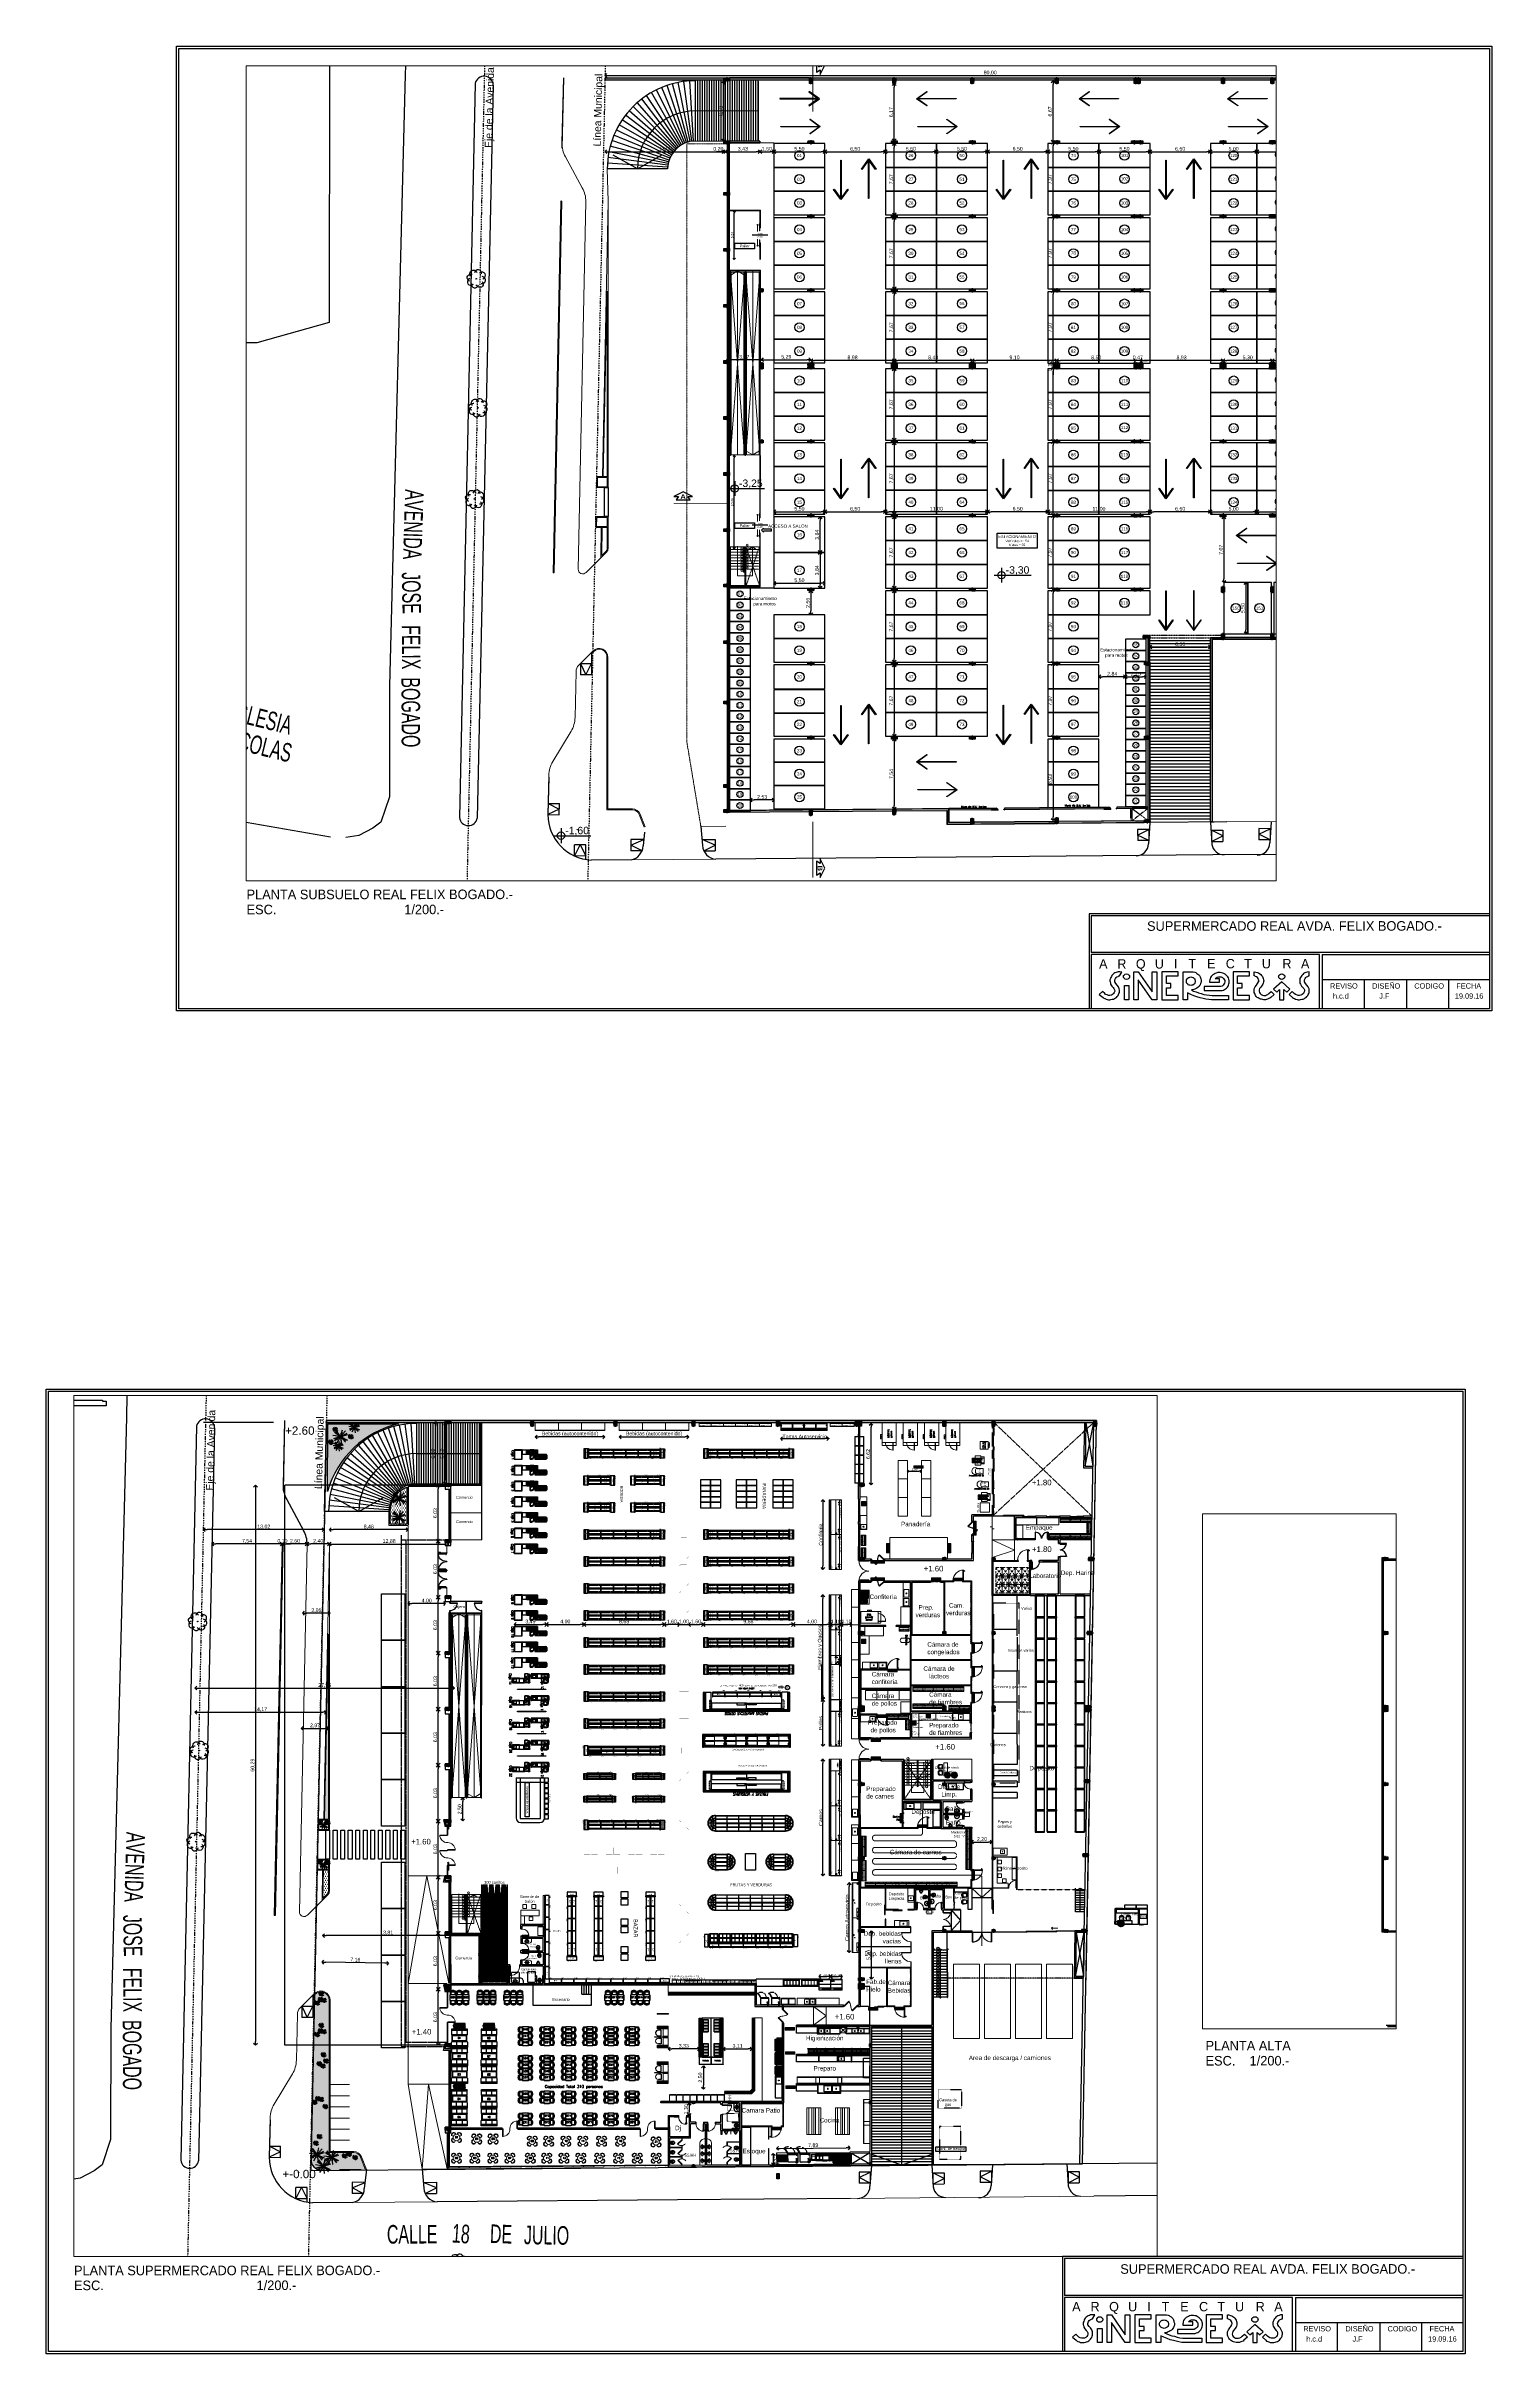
# Paper-space layout 'Presentación1 (2)' of a CAD drawing. Extents: x 7 to 786, y -708 to 534.
# The model-space entities are those that its viewports show. They can reach past a viewport. Long polylines and large blocks are cut down to what shows.
import ezdxf
from ezdxf.enums import TextEntityAlignment as Align

# ---------------------------------------------------------------- set-up
doc = ezdxf.new("R2010")
doc.units = 0
doc.header["$MEASUREMENT"] = 0
doc.header["$PDMODE"] = 3
for name, pattern in [('15', [4, 3, -1]), ('ACAD_ISO03W100', [30, 12, -18]), ('CYPE_RAYAPUNTOPUNTO', [0]), ('DASHDOT', [25.4, 12.7, -6.35, 0, -6.35]), ('DASHED', [0.75, 0.5, -0.25]), ('DASHED2', [9.525, 6.35, -3.175]), ('DIVIDE', [1.25, 0.5, -0.25, 0, -0.25, 0, -0.25]), ('DOT', [0.2, 0.18, -0.02]), ('HIDDEN', [9.525, 6.35, -3.175]), ('HIDDEN2', [0.1875, 0.125, -0.0625])]:
    doc.linetypes.add(name, pattern=pattern)
for name, color, linetype in [('.rotulo', 253, 'Continuous'), ('0 Arneg Cabinet', 1, 'Continuous'), ('01', 253, 'Continuous'), ('02', 253, 'Continuous'), ('0603', 1, 'Continuous'), ('0604', 7, 'Continuous'), ('0612', 7, 'Continuous'), ('0707', 7, 'Continuous'), ('0808', 7, 'Continuous'), ('0mur', 2, 'Continuous'), ('1', 1, 'Continuous'), ('1005', 3, '15'), ('1007', 3, 'Continuous'), ('12', 1, 'Continuous'), ('9-LAYOUT', 8, 'Continuous'), ('9-NÃO MACOM', 1, 'Continuous'), ('Aberturas', 2, 'Continuous'), ('Acqua', 7, 'Continuous'), ('Alimentacion Electricsa Equipos TCSA', 3, 'HIDDEN'), ('Alzado 01', 1, 'Continuous'), ('Cabriada', 2, 'Continuous'), ('Cajas', 1, 'Continuous'), ('Camaras', 3, 'Continuous'), ('Cerramiento Camaras', 1, 'Continuous'), ('CONTORNOS', 1, 'Continuous'), ('COTA-ABERTURAS', 2, 'Continuous'), ('COTAS', 2, 'Continuous'), ('DURLOCK', 40, 'Continuous'), ('EQUIPAMIENTO', 1, 'Continuous'), ('Equipamiento Arneg', 1, 'Continuous'), ('EQUIPAMIENTO SUPER', 1, 'Continuous'), ('EQUIPAMIENTOS', 1, 'Continuous'), ('EQUIPAMIENTOS APOYO', 1, 'Continuous'), ('EQUIPAMIENTOS PATIO', 1, 'Continuous'), ('EQUIPOS', 1, 'Continuous'), ('Escalera', 2, 'Continuous'), ('ESPEC', 1, 'Continuous'), ('est estructura', 5, 'Continuous'), ('ESTACIONAMIENTO', 1, 'Continuous'), ('Estructura Color', 90, 'Continuous'), ('Estructura Textura', 1, 'Continuous'), ('Fachada', 2, 'Continuous'), ('FORMAVIGAS', 1, 'Continuous'), ('GAS', 253, 'Continuous'), ('GONDOLAS FORTEZZA', 1, 'Continuous'), ('heladeras', 1, 'Continuous'), ('LA FORTEZZA', 1, 'Continuous'), ('Layer1', 253, 'Continuous'), ('Layer2', 253, 'Continuous'), ('Linea de Est', 2, 'Continuous'), ('Línea de Corte', 2, 'Continuous'), ('MAMPARA', 2, 'Continuous'), ('MAMPOSTERIA', 6, 'Continuous'), ('Mesas Patio', 1, 'Continuous'), ('mobiliario', 1, 'Continuous'), ('MOBILIARIOS VARIOS', 1, 'Continuous'), ('MUEBLES', 1, 'Continuous'), ('muros', 6, 'Continuous'), ('N-Equip mesas', 1, 'Continuous'), ('Nombre de locales', 3, 'Continuous'), ('Numero de mesas', 3, 'Continuous'), ('OTL', 3, 'Continuous'), ('P1-Pisos', 1, 'Continuous'), ('PANEL CAMARA', 160, 'Continuous'), ('Pilares', 4, 'Continuous'), ('PILARES SUBSUELO', 6, 'Continuous'), ('Piso', 1, 'Continuous'), ('Proyeccion', 1, 'Continuous'), ('RACKS', 2, 'Continuous'), ('rampa', 2, 'Continuous'), ('RED', 1, 'Continuous'), ('Referencia', 1, 'HIDDEN2'), ('rejilla', 253, 'Continuous'), ('riel', 1, 'DASHED'), ('ROTULO1', 4, 'Continuous'), ('ROTULO2', 5, 'Continuous'), ('ROTULO4', 253, 'Continuous'), ('Sanitario', 1, 'Continuous'), ('SANITARIOS', 1, 'Continuous'), ('Techo 01', 1, 'Continuous'), ('Telaio', 7, 'Continuous'), ('TERRENO SEGUN TOPOGRAFO', 7, 'Continuous'), ('Texto', 2, 'Continuous'), ('Vereda', 7, 'Continuous'), ('VIDRIO', 8, 'Continuous'), ('Y- PERFILES', 1, 'Continuous'), ('Y- TEXTOS', 1, 'Continuous')]:
    doc.layers.add(name, color=color, linetype=linetype)
for name, color, linetype, lineweight in [('BALANZA', 1, 'CYPE_RAYAPUNTOPUNTO', 0), ('LFS - 300 - GONDOLA GENERAL', 3, 'Continuous', 20), ('N-equipamientos', 1, 'Continuous', 9), ('TELEFONO', 1, 'CYPE_RAYAPUNTOPUNTO', 0), ('y - TEXTIL', 1, 'Continuous', 0)]:
    doc.layers.add(name, color=color, linetype=linetype, lineweight=lineweight)
doc.styles.add('02', font='swissc.ttf')
doc.styles.add('arial', font='arial.ttf')
doc.styles.add('Arial Black', font='')
doc.styles.add('ARIAL NARROW', font='ARIALN.TTF')
doc.styles.add('Calibri', font='CALIBRI.TTF')
doc.styles.add('COBT', font='te______.pfb')
doc.styles.add('ESTILO LFS', font='arial.ttf')
doc.styles.add('ROMAND', font='romans.shx')
doc.styles.add('ROMANS', font='romans.shx', dxfattribs={"height": 0.3})
doc.styles.add('RX', font='arial.ttf')
doc.styles.get("Standard").update_dxf_attribs({"font": 'arial.ttf'})
doc.styles.add('STYLE1', font='romans.shx')
doc.styles.add('TECHNICLIGHT', font='tel_____.pfb', dxfattribs={"height": 0.08})
doc.styles.add('VA-01-12', font='simplex.shx', dxfattribs={"width": 0.8, "height": 0.2})
doc.styles.get('Arial Black').set_extended_font_data('Arial Black')
doc.dimstyles.new('Cota 125', dxfattribs={"dimtxt": 0.25, "dimasz": 0.25, "dimexe": 1.25, "dimexo": 0.625, "dimgap": 0.05, "dimtad": 1, "dimzin": 1, "dimtxsty": 'Standard', "dimblk": 'OPEN90', "dimcen": 0, "dimse1": 1, "dimse2": 1, "dimclrd": 1, "dimclrt": 2, "dimadec": 0, "dimazin": 0, "dimtfac": 1, "dimtix": 1, "dimtmove": 0, "dimatfit": 3, "dimldrblk": 'OPEN90', "dimfxl": 1, "dimarcsym": 0})
doc.dimstyles.new('Cota 200', dxfattribs={"dimtxt": 0.4, "dimasz": 0.4, "dimexe": 1.25, "dimexo": 0.625, "dimgap": 0.05, "dimtad": 1, "dimzin": 1, "dimtxsty": 'arial', "dimblk": 'OPEN90', "dimcen": 0, "dimse1": 1, "dimse2": 1, "dimclrd": 1, "dimclrt": 2, "dimadec": 0, "dimazin": 0, "dimtfac": 1, "dimtix": 1, "dimtmove": 0, "dimatfit": 3, "dimldrblk": 'OPEN90', "dimfxl": 1, "dimarcsym": 0})
doc.dimstyles.new('COTA-1-100', dxfattribs={"dimtxt": 0.4, "dimasz": 0.4, "dimexe": 0.01, "dimexo": 0.05, "dimgap": 0.02, "dimtad": 1, "dimzin": 1, "dimtxsty": 'arial', "dimblk": 'OPEN90', "dimcen": 0.1, "dimdle": 1, "dimclrd": 1, "dimclre": 1, "dimclrt": 2, "dimadec": 0, "dimazin": 0, "dimtfac": 1, "dimtix": 1, "dimtmove": 1, "dimatfit": 2, "dimfxl": 0.05, "dimfxlon": 1, "dimtolj": 1, "dimtzin": 1, "dimarcsym": 0})
pattern_1 = [(315, (423.089512, 566.114628), (0.00224506403, 0.00224506403), [])]
pattern_2 = [(45, (0, 0), (-0.0176777, 0.0176777), [])]

# ---------------------------------------------------------------- blocks, each defined once
blk = doc.blocks.new('mesa')
at = {"lineweight": 0}
blk.add_lwpolyline([(948.38, -752.3), (948.38, -751.3), (950.38, -751.3), (950.38, -752.3), (948.38, -752.3)], dxfattribs=at)
blk = doc.blocks.new('BALANZA')
at = {"layer": 'BALANZA'}
h = blk.add_hatch(dxfattribs=at)
h.set_pattern_fill('LINE', color=256, scale=0.005583, angle=45)
h.set_pattern_definition([(45, (-395.006925, -103.443251), (-0.01253376587, 0.01253376587), [])])
h.paths.add_polyline_path([(3389, 887.73), (3388.55, 887.73), (3388.55, 887.28), (3389, 887.28)])
h.paths.add_polyline_path([(3388.65, 887.34), (3388.89, 887.34), (3388.89, 887.68), (3388.65, 887.68)], flags=24)
at = {"layer": 'BALANZA', "elevation": 0}
blk.add_lwpolyline([(3388.55, 887.28), (3389, 887.28), (3389, 887.73), (3388.55, 887.73)], close=True, dxfattribs=at)
at = {"layer": 'BALANZA', "insert": (3388.79, 887.6, 0), "char_height": 0.1675, "width": 0.1676, "attachment_point": 2, "style": 'STYLE1'}
blk.add_mtext('{\\fArial|b0|i0|c0|p34;B}', dxfattribs=at)
blk = doc.blocks.new('A$C2CFD14AB')
at = {"layer": 'N-equipamientos'}
blk.add_lwpolyline([(0, 0), (0, 0.5), (1.1, 0.5), (1.1, 0)], close=True, dxfattribs=at)
for points in [[(0.04, 0.36, -0.414214), (0.05, 0.37), (0.08, 0.37, -0.414214), (0.09, 0.36, -0.414214), (0.08, 0.36), (0.05, 0.36, -0.414214)], [(0.04, 0.12, 0.414214), (0.05, 0.12), (0.08, 0.12, 0.414214), (0.09, 0.12, 0.414214), (0.08, 0.13), (0.05, 0.13, 0.414214)], [(0.05, 0.07, 0.414214), (0.06, 0.06), (0.09, 0.06, 0.414214), (0.1, 0.07, 0.414214), (0.09, 0.08), (0.06, 0.08, 0.414214)], [(0.07, 0.41, -0.414214), (0.07, 0.42), (0.11, 0.42, -0.414214), (0.11, 0.41, -0.414214), (0.11, 0.41), (0.07, 0.41, -0.414214)], [(0.1, 0.32, -0.414214), (0.1, 0.33), (0.14, 0.33, -0.414214), (0.14, 0.32, -0.414214), (0.14, 0.32), (0.1, 0.32, -0.414214)], [(0.1, 0.16, 0.414214), (0.1, 0.16), (0.14, 0.16, 0.414214), (0.14, 0.16, 0.414214), (0.14, 0.17), (0.1, 0.17, 0.414214)], [(0.16, 0.36, -0.414214), (0.16, 0.37), (0.2, 0.37, -0.414214), (0.2, 0.36, -0.414214), (0.2, 0.36), (0.16, 0.36, -0.414214)], [(0.16, 0.12, 0.414214), (0.16, 0.12), (0.2, 0.12, 0.414214), (0.2, 0.12, 0.414214), (0.2, 0.13), (0.16, 0.13, 0.414214)], [(0.17, 0.07, 0.414214), (0.17, 0.06), (0.21, 0.06, 0.414214), (0.22, 0.07, 0.414214), (0.21, 0.08), (0.17, 0.08, 0.414214)], [(0.18, 0.41, -0.414214), (0.19, 0.42), (0.22, 0.42, -0.414214), (0.23, 0.41, -0.414214), (0.22, 0.41), (0.19, 0.41, -0.414214)], [(0.21, 0.32, -0.414214), (0.22, 0.33), (0.25, 0.33, -0.414214), (0.26, 0.32, -0.414214), (0.25, 0.32), (0.22, 0.32, -0.414214)], [(0.21, 0.16, 0.414214), (0.22, 0.16), (0.25, 0.16, 0.414214), (0.26, 0.16, 0.414214), (0.25, 0.17), (0.22, 0.17, 0.414214)], [(0.27, 0.36, -0.414214), (0.28, 0.37), (0.31, 0.37, -0.414214), (0.32, 0.36, -0.414214), (0.31, 0.36), (0.28, 0.36, -0.414214)], [(0.27, 0.12, 0.414214), (0.28, 0.12), (0.31, 0.12, 0.414214), (0.32, 0.12, 0.414214), (0.31, 0.13), (0.28, 0.13, 0.414214)], [(0.28, 0.07, 0.414214), (0.29, 0.06), (0.33, 0.06, 0.414214), (0.33, 0.07, 0.414214), (0.33, 0.08), (0.29, 0.08, 0.414214)], [(0.3, 0.41, -0.414214), (0.3, 0.42), (0.34, 0.42, -0.414214), (0.35, 0.41, -0.414214), (0.34, 0.41), (0.3, 0.41, -0.414214)], [(0.33, 0.32, -0.414214), (0.34, 0.33), (0.37, 0.33, -0.414214), (0.38, 0.32, -0.414214), (0.37, 0.32), (0.34, 0.32, -0.414214)], [(0.33, 0.16, 0.414214), (0.34, 0.16), (0.37, 0.16, 0.414214), (0.38, 0.16, 0.414214), (0.37, 0.17), (0.34, 0.17, 0.414214)], [(0.39, 0.36, -0.414214), (0.39, 0.37), (0.43, 0.37, -0.414214), (0.43, 0.36, -0.414214), (0.43, 0.36), (0.39, 0.36, -0.414214)], [(0.39, 0.12, 0.414214), (0.39, 0.12), (0.43, 0.12, 0.414214), (0.43, 0.12, 0.414214), (0.43, 0.13), (0.39, 0.13, 0.414214)], [(0.4, 0.07, 0.414214), (0.41, 0.06), (0.44, 0.06, 0.414214), (0.45, 0.07, 0.414214), (0.44, 0.08), (0.41, 0.08, 0.414214)], [(0.41, 0.41, -0.414214), (0.42, 0.42), (0.46, 0.42, -0.414214), (0.46, 0.41, -0.414214), (0.46, 0.41), (0.42, 0.41, -0.414214)], [(0.45, 0.32, -0.414214), (0.45, 0.33), (0.49, 0.33, -0.414214), (0.49, 0.32, -0.414214), (0.49, 0.32), (0.45, 0.32, -0.414214)], [(0.45, 0.16, 0.414214), (0.45, 0.16), (0.49, 0.16, 0.414214), (0.49, 0.16, 0.414214), (0.49, 0.17), (0.45, 0.17, 0.414214)], [(0.5, 0.36, -0.414214), (0.51, 0.37), (0.54, 0.37, -0.414214), (0.55, 0.36, -0.414214), (0.54, 0.36), (0.51, 0.36, -0.414214)], [(0.5, 0.12, 0.414214), (0.51, 0.12), (0.54, 0.12, 0.414214), (0.55, 0.12, 0.414214), (0.54, 0.13), (0.51, 0.13, 0.414214)], [(0.52, 0.07, 0.414214), (0.52, 0.06), (0.56, 0.06, 0.414214), (0.56, 0.07, 0.414214), (0.56, 0.08), (0.52, 0.08, 0.414214)], [(0.53, 0.41, -0.414214), (0.54, 0.42), (0.57, 0.42, -0.414214), (0.58, 0.41, -0.414214), (0.57, 0.41), (0.54, 0.41, -0.414214)], [(0.56, 0.32, -0.414214), (0.57, 0.33), (0.6, 0.33, -0.414214), (0.61, 0.32, -0.414214), (0.6, 0.32), (0.57, 0.32, -0.414214)], [(0.56, 0.16, 0.414214), (0.57, 0.16), (0.6, 0.16, 0.414214), (0.61, 0.16, 0.414214), (0.6, 0.17), (0.57, 0.17, 0.414214)], [(0.62, 0.36, -0.414214), (0.63, 0.37), (0.66, 0.37, -0.414214), (0.67, 0.36, -0.414214), (0.66, 0.36), (0.63, 0.36, -0.414214)], [(0.62, 0.12, 0.414214), (0.63, 0.12), (0.66, 0.12, 0.414214), (0.67, 0.12, 0.414214), (0.66, 0.13), (0.63, 0.13, 0.414214)], [(0.63, 0.07, 0.414214), (0.64, 0.06), (0.67, 0.06, 0.414214), (0.68, 0.07, 0.414214), (0.67, 0.08), (0.64, 0.08, 0.414214)], [(0.65, 0.41, -0.414214), (0.65, 0.42), (0.69, 0.42, -0.414214), (0.69, 0.41, -0.414214), (0.69, 0.41), (0.65, 0.41, -0.414214)], [(0.68, 0.32, -0.414214), (0.68, 0.33), (0.72, 0.33, -0.414214), (0.72, 0.32, -0.414214), (0.72, 0.32), (0.68, 0.32, -0.414214)], [(0.68, 0.16, 0.414214), (0.68, 0.16), (0.72, 0.16, 0.414214), (0.72, 0.16, 0.414214), (0.72, 0.17), (0.68, 0.17, 0.414214)], [(0.74, 0.36, -0.414214), (0.74, 0.37), (0.78, 0.37, -0.414214), (0.78, 0.36, -0.414214), (0.78, 0.36), (0.74, 0.36, -0.414214)], [(0.74, 0.12, 0.414214), (0.74, 0.12), (0.78, 0.12, 0.414214), (0.78, 0.12, 0.414214), (0.78, 0.13), (0.74, 0.13, 0.414214)], [(0.75, 0.07, 0.414214), (0.75, 0.06), (0.79, 0.06, 0.414214), (0.8, 0.07, 0.414214), (0.79, 0.08), (0.75, 0.08, 0.414214)], [(0.76, 0.41, -0.414214), (0.77, 0.42), (0.8, 0.42, -0.414214), (0.81, 0.41, -0.414214), (0.8, 0.41), (0.77, 0.41, -0.414214)], [(0.79, 0.32, -0.414214), (0.8, 0.33), (0.83, 0.33, -0.414214), (0.84, 0.32, -0.414214), (0.83, 0.32), (0.8, 0.32, -0.414214)], [(0.79, 0.16, 0.414214), (0.8, 0.16), (0.83, 0.16, 0.414214), (0.84, 0.16, 0.414214), (0.83, 0.17), (0.8, 0.17, 0.414214)], [(0.85, 0.36, -0.414214), (0.86, 0.37), (0.89, 0.37, -0.414214), (0.9, 0.36, -0.414214), (0.89, 0.36), (0.86, 0.36, -0.414214)], [(0.85, 0.12, 0.414214), (0.86, 0.12), (0.89, 0.12, 0.414214), (0.9, 0.12, 0.414214), (0.89, 0.13), (0.86, 0.13, 0.414214)], [(0.86, 0.07, 0.414214), (0.87, 0.06), (0.91, 0.06, 0.414214), (0.91, 0.07, 0.414214), (0.91, 0.08), (0.87, 0.08, 0.414214)], [(0.88, 0.41, -0.414214), (0.88, 0.42), (0.92, 0.42, -0.414214), (0.93, 0.41, -0.414214), (0.92, 0.41), (0.88, 0.41, -0.414214)], [(0.91, 0.32, -0.414214), (0.92, 0.33), (0.95, 0.33, -0.414214), (0.96, 0.32, -0.414214), (0.95, 0.32), (0.92, 0.32, -0.414214)], [(0.91, 0.16, 0.414214), (0.92, 0.16), (0.95, 0.16, 0.414214), (0.96, 0.16, 0.414214), (0.95, 0.17), (0.92, 0.17, 0.414214)], [(0.97, 0.36, -0.414214), (0.97, 0.37), (1.01, 0.37, -0.414214), (1.01, 0.36, -0.414214), (1.01, 0.36), (0.97, 0.36, -0.414214)], [(0.97, 0.12, 0.414214), (0.97, 0.12), (1.01, 0.12, 0.414214), (1.01, 0.12, 0.414214), (1.01, 0.13), (0.97, 0.13, 0.414214)], [(0.98, 0.07, 0.414214), (0.99, 0.06), (1.02, 0.06, 0.414214), (1.03, 0.07, 0.414214), (1.02, 0.08), (0.99, 0.08, 0.414214)], [(0.99, 0.41, -0.414214), (1, 0.42), (1.04, 0.42, -0.414214), (1.04, 0.41, -0.414214), (1.04, 0.41), (1, 0.41, -0.414214)], [(1.03, 0.32, -0.414214), (1.03, 0.33), (1.07, 0.33, -0.414214), (1.07, 0.32, -0.414214), (1.07, 0.32), (1.03, 0.32, -0.414214)], [(1.03, 0.16, 0.414214), (1.03, 0.16), (1.07, 0.16, 0.414214), (1.07, 0.16, 0.414214), (1.07, 0.17), (1.03, 0.17, 0.414214)]]:
    blk.add_lwpolyline(points, format="xyb", close=True, dxfattribs=at)
blk = doc.blocks.new('VV')
at = {"layer": 'Aberturas', "lineweight": 0}
for p, q in [((203.44, 541.05), (203.46, 541.05)), ((203.44, 541.05), (203.44, 540.9)), ((203.44, 540.9), (203.46, 540.9)), ((203.46, 541.03), (203.46, 541.05)), ((205.81, 541.03), (203.46, 541.03)), ((205.81, 541), (203.46, 541)), ((203.46, 540.9), (203.46, 541)), ((205.81, 541.03), (205.81, 541.05)), ((205.84, 541.05), (205.81, 541.05)), ((205.81, 540.9), (205.81, 541)), ((205.84, 540.9), (205.81, 540.9)), ((205.84, 541.05), (205.84, 540.9))]:
    blk.add_line(p, q, dxfattribs=at)
at = {"layer": 'Aberturas', "color": 1, "lineweight": 0}
for p, q in [((205.81, 541.05), (203.46, 541.05)), ((205.81, 540.9), (203.46, 540.9))]:
    blk.add_line(p, q, dxfattribs=at)
at = {"layer": 'MAMPOSTERIA', "lineweight": 0}
for p, q in [((203.44, 540.9), (203.44, 541.05)), ((205.84, 540.9), (205.84, 541.05))]:
    blk.add_line(p, q, dxfattribs=at)
blk = doc.blocks.new('Horrno Format')
at = {"color": 2, "lineweight": 0}
for points in [[(943.46, -749.44), (944.26, -749.44), (944.26, -749.47), (943.46, -749.47)], [(944.26, -750.63), (946.43, -750.63), (946.43, -749.1), (944.26, -749.1)]]:
    blk.add_lwpolyline(points, close=True, dxfattribs=at)
at = {"color": 1, "linetype": 'DASHED2', "lineweight": 0, "ltscale": 0.25}
blk.add_lwpolyline([(944.26, -749.1), (943.96, -749.1), (943.96, -750.63), (944.26, -750.63)], dxfattribs=at)
at = {"color": 2, "lineweight": 0}
blk.add_lwpolyline([(944.68, -750.63), (944.68, -750.79), (945.12, -750.79), (945.12, -750.63), (944.68, -750.79)], dxfattribs=at)
at = {"color": 1, "lineweight": 0}
blk.add_arc((944.27, -749.46), 0.81, 180.6994, 269.3006, dxfattribs=at)
at = {"color": 2, "lineweight": 0, "style": 'STYLE1', "width": 0.9}
for s, p in [('FORMAT', (944.78, -750.06)), ('Horno', (944.79, -749.7))]:
    blk.add_text(s, height=0.2, dxfattribs=at).set_placement(p)
blk = doc.blocks.new('ENFRIADOR DE AGUA')
at = {"lineweight": 0}
blk.add_lwpolyline([(986.29, -714.97), (986.29, -714.12), (985.46, -714.12), (985.46, -714.97)], close=True, dxfattribs=at)
at = {"lineweight": 0, "char_height": 0.12, "width": 2.5962, "attachment_point": 2, "style": 'STYLE1'}
for s, insert in [('Enfriador\\Pde Agua', (985.89, -714.37)), ('2.25KW', (985.85, -713.95))]:
    blk.add_mtext(s, dxfattribs=dict(at, insert=insert))
blk = doc.blocks.new('SABORADORA BLINDADA')
at = {"linetype": 'Continuous', "lineweight": 0}
for p, q in [((985.48, -720.25), (985.83, -720.25)), ((985.48, -721), (985.48, -720.25)), ((985.83, -720.13), (986.43, -720.13)), ((985.83, -720.13), (985.83, -721.13)), ((986.43, -720.13), (986.43, -720.38)), ((985.48, -720.38), (986.78, -720.38)), ((985.48, -720.88), (986.78, -720.88)), ((985.83, -721), (985.48, -721)), ((985.83, -721.13), (986.43, -721.13)), ((986.43, -720.88), (986.43, -721.13)), ((986.78, -720.38), (986.78, -720.88))]:
    blk.add_line(p, q, dxfattribs=at)
at = {"color": 2, "lineweight": 0, "style": 'STYLE1'}
for s, p in [('SOBADORA', (986.71, -720.65)), ('BLINDADA', (986.69, -720.44))]:
    blk.add_text(s, height=0.15, rotation=180, dxfattribs=at).set_placement(p)
at = {"lineweight": 0, "insert": (985.97, -720.22), "char_height": 0.15, "width": 0.6427, "attachment_point": 1}
blk.add_mtext('{\\fTimes New Roman|b0|i0|c0|p18;\\H0.6667x;\\C1;3 KW}', dxfattribs=at)
blk = doc.blocks.new('Amasadora')
at = {"color": 253, "linetype": 'Continuous', "lineweight": 0}
for p, q in [((986.84, -718.89), (986.1, -718.89)), ((986.84, -719.44), (986.1, -719.44)), ((986.84, -719.44), (986.84, -718.89))]:
    blk.add_line(p, q, dxfattribs=at)
for centre, radius, start, end in [((986, -719.16), 0.379, 46.5223, 313.4824), ((986.52, -719.16), 0.5, 146.6298, 213.3705)]:
    blk.add_arc(centre, radius, start, end, dxfattribs=at)
at = {"color": 253, "lineweight": 0, "insert": (986.12, -719.58), "char_height": 0.12, "width": 3.3861, "attachment_point": 2, "style": 'STYLE1'}
blk.add_mtext('Amasadora MBE 80', dxfattribs=at)
at = {"color": 253, "lineweight": 0, "insert": (986.59, -718.93), "char_height": 0.15, "width": 0.6427, "attachment_point": 3}
blk.add_mtext('{\\fArial|b0|i0|c0|p34;4.12\\PKw}', dxfattribs=at)
blk = doc.blocks.new('*X50')
at = {"color": 0}
for p, q in [((2.046, 5.599), (2.046, 5.605)), ((2.046, 5.599), (2.054, 5.599)), ((2.046, 5.588), (2.046, 5.596)), ((2.046, 5.588), (2.054, 5.588)), ((2.046, 5.577), (2.046, 5.585)), ((2.046, 5.577), (2.054, 5.577)), ((2.046, 5.566), (2.046, 5.574)), ((2.046, 5.566), (2.054, 5.566)), ((2.046, 5.555), (2.046, 5.563)), ((2.046, 5.555), (2.054, 5.555)), ((2.046, 5.544), (2.046, 5.552)), ((2.046, 5.544), (2.054, 5.544)), ((2.046, 5.533), (2.046, 5.541)), ((2.046, 5.533), (2.054, 5.533)), ((2.046, 5.522), (2.046, 5.53)), ((2.046, 5.522), (2.054, 5.522)), ((2.046, 5.511), (2.046, 5.519)), ((2.046, 5.511), (2.054, 5.511)), ((2.046, 5.5), (2.046, 5.508)), ((2.046, 5.5), (2.054, 5.5)), ((2.046, 5.489), (2.046, 5.497)), ((2.046, 5.489), (2.054, 5.489)), ((2.046, 5.478), (2.046, 5.486)), ((2.046, 5.478), (2.054, 5.478)), ((2.046, 5.467), (2.046, 5.475)), ((2.046, 5.467), (2.054, 5.467)), ((2.046, 5.456), (2.046, 5.464)), ((2.046, 5.456), (2.054, 5.456)), ((2.046, 5.445), (2.046, 5.453)), ((2.046, 5.445), (2.054, 5.445)), ((2.046, 5.434), (2.046, 5.442)), ((2.046, 5.434), (2.054, 5.434)), ((2.046, 5.423), (2.046, 5.431)), ((2.046, 5.423), (2.054, 5.423)), ((2.046, 5.412), (2.046, 5.42)), ((2.046, 5.412), (2.054, 5.412)), ((2.046, 5.401), (2.046, 5.409)), ((2.046, 5.401), (2.054, 5.401)), ((2.046, 5.39), (2.046, 5.398)), ((2.046, 5.39), (2.054, 5.39)), ((2.046, 5.379), (2.046, 5.387)), ((2.046, 5.379), (2.054, 5.379)), ((2.046, 5.368), (2.046, 5.376)), ((2.046, 5.368), (2.054, 5.368)), ((2.046, 5.357), (2.046, 5.365)), ((2.046, 5.357), (2.054, 5.357)), ((2.046, 5.346), (2.046, 5.354)), ((2.046, 5.346), (2.054, 5.346)), ((2.046, 5.335), (2.046, 5.343)), ((2.046, 5.335), (2.054, 5.335)), ((2.046, 5.324), (2.046, 5.332)), ((2.046, 5.324), (2.054, 5.324)), ((2.046, 5.313), (2.046, 5.321)), ((2.046, 5.313), (2.054, 5.313)), ((2.046, 5.302), (2.046, 5.31)), ((2.046, 5.302), (2.054, 5.302)), ((2.046, 5.291), (2.046, 5.299)), ((2.046, 5.291), (2.054, 5.291)), ((2.046, 5.285), (2.046, 5.288)), ((2.057, 5.599), (2.057, 5.605)), ((2.057, 5.599), (2.065, 5.599)), ((2.057, 5.588), (2.057, 5.596)), ((2.057, 5.588), (2.065, 5.588)), ((2.057, 5.577), (2.057, 5.585)), ((2.057, 5.577), (2.065, 5.577)), ((2.057, 5.566), (2.057, 5.574)), ((2.057, 5.566), (2.065, 5.566)), ((2.057, 5.555), (2.057, 5.563)), ((2.057, 5.555), (2.065, 5.555)), ((2.057, 5.544), (2.057, 5.552)), ((2.057, 5.544), (2.065, 5.544)), ((2.057, 5.533), (2.057, 5.541)), ((2.057, 5.533), (2.065, 5.533)), ((2.057, 5.522), (2.057, 5.53)), ((2.057, 5.522), (2.065, 5.522)), ((2.057, 5.511), (2.057, 5.519)), ((2.057, 5.511), (2.065, 5.511)), ((2.057, 5.5), (2.057, 5.508)), ((2.057, 5.5), (2.065, 5.5)), ((2.057, 5.489), (2.057, 5.497)), ((2.057, 5.489), (2.065, 5.489)), ((2.057, 5.478), (2.057, 5.486)), ((2.057, 5.478), (2.065, 5.478)), ((2.057, 5.467), (2.057, 5.475)), ((2.057, 5.467), (2.065, 5.467)), ((2.057, 5.456), (2.057, 5.464)), ((2.057, 5.456), (2.065, 5.456)), ((2.057, 5.445), (2.057, 5.453)), ((2.057, 5.445), (2.065, 5.445)), ((2.057, 5.434), (2.057, 5.442)), ((2.057, 5.434), (2.065, 5.434)), ((2.057, 5.423), (2.057, 5.431)), ((2.057, 5.423), (2.065, 5.423)), ((2.057, 5.412), (2.057, 5.42)), ((2.057, 5.412), (2.065, 5.412)), ((2.057, 5.401), (2.057, 5.409)), ((2.057, 5.401), (2.065, 5.401)), ((2.057, 5.39), (2.057, 5.398)), ((2.057, 5.39), (2.065, 5.39)), ((2.057, 5.379), (2.057, 5.387)), ((2.057, 5.379), (2.065, 5.379)), ((2.057, 5.368), (2.057, 5.376)), ((2.057, 5.368), (2.065, 5.368)), ((2.057, 5.357), (2.057, 5.365)), ((2.057, 5.357), (2.065, 5.357)), ((2.057, 5.346), (2.057, 5.354)), ((2.057, 5.346), (2.065, 5.346)), ((2.057, 5.335), (2.057, 5.343)), ((2.057, 5.335), (2.065, 5.335)), ((2.057, 5.324), (2.057, 5.332)), ((2.057, 5.324), (2.065, 5.324)), ((2.057, 5.313), (2.057, 5.321)), ((2.057, 5.313), (2.065, 5.313)), ((2.057, 5.302), (2.057, 5.31)), ((2.057, 5.302), (2.065, 5.302)), ((2.057, 5.291), (2.057, 5.299)), ((2.057, 5.291), (2.065, 5.291)), ((2.057, 5.285), (2.057, 5.288)), ((2.068, 5.599), (2.068, 5.605)), ((2.068, 5.599), (2.076, 5.599)), ((2.068, 5.588), (2.068, 5.596)), ((2.068, 5.588), (2.076, 5.588)), ((2.068, 5.577), (2.068, 5.585)), ((2.068, 5.577), (2.076, 5.577)), ((2.068, 5.566), (2.068, 5.574)), ((2.068, 5.566), (2.076, 5.566)), ((2.068, 5.555), (2.068, 5.563)), ((2.068, 5.555), (2.076, 5.555)), ((2.068, 5.544), (2.068, 5.552)), ((2.068, 5.544), (2.076, 5.544)), ((2.068, 5.533), (2.068, 5.541)), ((2.068, 5.533), (2.076, 5.533)), ((2.068, 5.522), (2.068, 5.53)), ((2.068, 5.522), (2.076, 5.522)), ((2.068, 5.511), (2.068, 5.519)), ((2.068, 5.511), (2.076, 5.511)), ((2.068, 5.5), (2.068, 5.508)), ((2.068, 5.5), (2.076, 5.5)), ((2.068, 5.489), (2.068, 5.497)), ((2.068, 5.489), (2.076, 5.489)), ((2.068, 5.478), (2.068, 5.486)), ((2.068, 5.478), (2.076, 5.478)), ((2.068, 5.467), (2.068, 5.475)), ((2.068, 5.467), (2.076, 5.467)), ((2.068, 5.456), (2.068, 5.464)), ((2.068, 5.456), (2.076, 5.456)), ((2.068, 5.445), (2.068, 5.453)), ((2.068, 5.445), (2.076, 5.445)), ((2.068, 5.434), (2.068, 5.442)), ((2.068, 5.434), (2.076, 5.434)), ((2.068, 5.423), (2.068, 5.431)), ((2.068, 5.423), (2.076, 5.423)), ((2.068, 5.412), (2.068, 5.42)), ((2.068, 5.412), (2.076, 5.412)), ((2.068, 5.401), (2.068, 5.409)), ((2.068, 5.401), (2.076, 5.401)), ((2.068, 5.39), (2.068, 5.398)), ((2.068, 5.39), (2.076, 5.39)), ((2.068, 5.379), (2.068, 5.387)), ((2.068, 5.379), (2.076, 5.379)), ((2.068, 5.368), (2.068, 5.376)), ((2.068, 5.368), (2.076, 5.368)), ((2.068, 5.357), (2.068, 5.365)), ((2.068, 5.357), (2.076, 5.357)), ((2.068, 5.346), (2.068, 5.354)), ((2.068, 5.346), (2.076, 5.346)), ((2.068, 5.335), (2.068, 5.343)), ((2.068, 5.335), (2.076, 5.335)), ((2.068, 5.324), (2.068, 5.332)), ((2.068, 5.324), (2.076, 5.324)), ((2.068, 5.313), (2.068, 5.321)), ((2.068, 5.313), (2.076, 5.313)), ((2.068, 5.302), (2.068, 5.31)), ((2.068, 5.302), (2.076, 5.302)), ((2.068, 5.291), (2.068, 5.299)), ((2.068, 5.291), (2.076, 5.291)), ((2.068, 5.285), (2.068, 5.288)), ((2.079, 5.599), (2.079, 5.605)), ((2.079, 5.599), (2.087, 5.599)), ((2.079, 5.588), (2.079, 5.596)), ((2.079, 5.588), (2.087, 5.588)), ((2.079, 5.577), (2.079, 5.585)), ((2.079, 5.577), (2.087, 5.577)), ((2.079, 5.566), (2.079, 5.574)), ((2.079, 5.566), (2.087, 5.566)), ((2.079, 5.555), (2.079, 5.563)), ((2.079, 5.555), (2.087, 5.555)), ((2.079, 5.544), (2.079, 5.552)), ((2.079, 5.544), (2.087, 5.544)), ((2.079, 5.533), (2.079, 5.541)), ((2.079, 5.533), (2.087, 5.533)), ((2.079, 5.522), (2.079, 5.53)), ((2.079, 5.522), (2.087, 5.522)), ((2.079, 5.511), (2.079, 5.519)), ((2.079, 5.511), (2.087, 5.511)), ((2.079, 5.5), (2.079, 5.508)), ((2.079, 5.5), (2.087, 5.5)), ((2.079, 5.489), (2.079, 5.497)), ((2.079, 5.489), (2.087, 5.489)), ((2.079, 5.478), (2.079, 5.486)), ((2.079, 5.478), (2.087, 5.478)), ((2.079, 5.467), (2.079, 5.475)), ((2.079, 5.467), (2.087, 5.467)), ((2.079, 5.456), (2.079, 5.464)), ((2.079, 5.456), (2.087, 5.456)), ((2.079, 5.445), (2.079, 5.453)), ((2.079, 5.445), (2.087, 5.445)), ((2.079, 5.434), (2.079, 5.442)), ((2.079, 5.434), (2.087, 5.434)), ((2.079, 5.423), (2.079, 5.431)), ((2.079, 5.423), (2.087, 5.423)), ((2.079, 5.412), (2.079, 5.42)), ((2.079, 5.412), (2.087, 5.412)), ((2.079, 5.401), (2.079, 5.409)), ((2.079, 5.401), (2.087, 5.401)), ((2.079, 5.39), (2.079, 5.398)), ((2.079, 5.39), (2.087, 5.39)), ((2.079, 5.379), (2.079, 5.387)), ((2.079, 5.379), (2.087, 5.379)), ((2.079, 5.368), (2.079, 5.376)), ((2.079, 5.368), (2.087, 5.368)), ((2.079, 5.357), (2.079, 5.365)), ((2.079, 5.357), (2.087, 5.357)), ((2.079, 5.346), (2.079, 5.354)), ((2.079, 5.346), (2.087, 5.346)), ((2.079, 5.335), (2.079, 5.343)), ((2.079, 5.335), (2.087, 5.335)), ((2.079, 5.324), (2.079, 5.332)), ((2.079, 5.324), (2.087, 5.324)), ((2.079, 5.313), (2.079, 5.321)), ((2.079, 5.313), (2.087, 5.313)), ((2.079, 5.302), (2.079, 5.31)), ((2.079, 5.302), (2.087, 5.302)), ((2.079, 5.291), (2.079, 5.299)), ((2.079, 5.291), (2.087, 5.291)), ((2.079, 5.285), (2.079, 5.288)), ((2.09, 5.599), (2.09, 5.605)), ((2.09, 5.599), (2.098, 5.599)), ((2.09, 5.588), (2.09, 5.596)), ((2.09, 5.588), (2.098, 5.588)), ((2.09, 5.577), (2.09, 5.585)), ((2.09, 5.577), (2.098, 5.577)), ((2.09, 5.566), (2.09, 5.574)), ((2.09, 5.566), (2.098, 5.566)), ((2.09, 5.555), (2.09, 5.563)), ((2.09, 5.555), (2.098, 5.555)), ((2.09, 5.544), (2.09, 5.552)), ((2.09, 5.544), (2.098, 5.544)), ((2.09, 5.533), (2.09, 5.541)), ((2.09, 5.533), (2.098, 5.533)), ((2.09, 5.522), (2.09, 5.53)), ((2.09, 5.522), (2.098, 5.522)), ((2.09, 5.511), (2.09, 5.519)), ((2.09, 5.511), (2.098, 5.511)), ((2.09, 5.5), (2.09, 5.508)), ((2.09, 5.5), (2.098, 5.5)), ((2.09, 5.489), (2.09, 5.497)), ((2.09, 5.489), (2.098, 5.489)), ((2.09, 5.478), (2.09, 5.486)), ((2.09, 5.478), (2.098, 5.478)), ((2.09, 5.467), (2.09, 5.475)), ((2.09, 5.467), (2.098, 5.467)), ((2.09, 5.456), (2.09, 5.464)), ((2.09, 5.456), (2.098, 5.456)), ((2.09, 5.445), (2.09, 5.453)), ((2.09, 5.445), (2.098, 5.445)), ((2.09, 5.434), (2.09, 5.442)), ((2.09, 5.434), (2.098, 5.434)), ((2.09, 5.423), (2.09, 5.431)), ((2.09, 5.423), (2.098, 5.423)), ((2.09, 5.412), (2.09, 5.42)), ((2.09, 5.412), (2.098, 5.412)), ((2.09, 5.401), (2.09, 5.409)), ((2.09, 5.401), (2.098, 5.401)), ((2.09, 5.39), (2.09, 5.398)), ((2.09, 5.39), (2.098, 5.39)), ((2.09, 5.379), (2.09, 5.387)), ((2.09, 5.379), (2.098, 5.379)), ((2.09, 5.368), (2.09, 5.376)), ((2.09, 5.368), (2.098, 5.368)), ((2.09, 5.357), (2.09, 5.365)), ((2.09, 5.357), (2.098, 5.357)), ((2.09, 5.346), (2.09, 5.354)), ((2.09, 5.346), (2.098, 5.346)), ((2.09, 5.335), (2.09, 5.343)), ((2.09, 5.335), (2.098, 5.335)), ((2.09, 5.324), (2.09, 5.332)), ((2.09, 5.324), (2.098, 5.324)), ((2.09, 5.313), (2.09, 5.321)), ((2.09, 5.313), (2.098, 5.313)), ((2.09, 5.302), (2.09, 5.31)), ((2.09, 5.302), (2.098, 5.302)), ((2.09, 5.291), (2.09, 5.299)), ((2.09, 5.291), (2.098, 5.291)), ((2.09, 5.285), (2.09, 5.288)), ((2.101, 5.599), (2.101, 5.605)), ((2.101, 5.599), (2.109, 5.599)), ((2.101, 5.588), (2.101, 5.596)), ((2.101, 5.588), (2.109, 5.588)), ((2.101, 5.577), (2.101, 5.585)), ((2.101, 5.577), (2.109, 5.577)), ((2.101, 5.566), (2.101, 5.574)), ((2.101, 5.566), (2.109, 5.566)), ((2.101, 5.555), (2.101, 5.563)), ((2.101, 5.555), (2.109, 5.555)), ((2.101, 5.544), (2.101, 5.552)), ((2.101, 5.544), (2.109, 5.544)), ((2.101, 5.533), (2.101, 5.541)), ((2.101, 5.533), (2.109, 5.533)), ((2.101, 5.522), (2.101, 5.53)), ((2.101, 5.522), (2.109, 5.522)), ((2.101, 5.511), (2.101, 5.519)), ((2.101, 5.511), (2.109, 5.511)), ((2.101, 5.5), (2.101, 5.508)), ((2.101, 5.5), (2.109, 5.5)), ((2.101, 5.489), (2.101, 5.497)), ((2.101, 5.489), (2.109, 5.489)), ((2.101, 5.478), (2.101, 5.486)), ((2.101, 5.478), (2.109, 5.478)), ((2.101, 5.467), (2.101, 5.475)), ((2.101, 5.467), (2.109, 5.467)), ((2.101, 5.456), (2.101, 5.464)), ((2.101, 5.456), (2.109, 5.456)), ((2.101, 5.445), (2.101, 5.453)), ((2.101, 5.445), (2.109, 5.445)), ((2.101, 5.434), (2.101, 5.442)), ((2.101, 5.434), (2.109, 5.434)), ((2.101, 5.423), (2.101, 5.431)), ((2.101, 5.423), (2.109, 5.423)), ((2.101, 5.412), (2.101, 5.42)), ((2.101, 5.412), (2.109, 5.412)), ((2.101, 5.401), (2.101, 5.409)), ((2.101, 5.401), (2.109, 5.401)), ((2.101, 5.39), (2.101, 5.398)), ((2.101, 5.39), (2.109, 5.39)), ((2.101, 5.379), (2.101, 5.387)), ((2.101, 5.379), (2.109, 5.379)), ((2.101, 5.368), (2.101, 5.376)), ((2.101, 5.368), (2.109, 5.368)), ((2.101, 5.357), (2.101, 5.365)), ((2.101, 5.357), (2.109, 5.357)), ((2.101, 5.346), (2.101, 5.354)), ((2.101, 5.346), (2.109, 5.346)), ((2.101, 5.335), (2.101, 5.343)), ((2.101, 5.335), (2.109, 5.335)), ((2.101, 5.324), (2.101, 5.332)), ((2.101, 5.324), (2.109, 5.324)), ((2.101, 5.313), (2.101, 5.321)), ((2.101, 5.313), (2.109, 5.313)), ((2.101, 5.302), (2.101, 5.31)), ((2.101, 5.302), (2.109, 5.302)), ((2.101, 5.291), (2.101, 5.299)), ((2.101, 5.291), (2.109, 5.291)), ((2.101, 5.285), (2.101, 5.288)), ((2.112, 5.599), (2.112, 5.605)), ((2.112, 5.599), (2.12, 5.599)), ((2.112, 5.588), (2.112, 5.596)), ((2.112, 5.588), (2.12, 5.588)), ((2.112, 5.577), (2.112, 5.585)), ((2.112, 5.577), (2.12, 5.577)), ((2.112, 5.566), (2.112, 5.574)), ((2.112, 5.566), (2.12, 5.566)), ((2.112, 5.555), (2.112, 5.563)), ((2.112, 5.555), (2.12, 5.555)), ((2.112, 5.544), (2.112, 5.552)), ((2.112, 5.544), (2.12, 5.544)), ((2.112, 5.533), (2.112, 5.541)), ((2.112, 5.533), (2.12, 5.533)), ((2.112, 5.522), (2.112, 5.53)), ((2.112, 5.522), (2.12, 5.522)), ((2.112, 5.511), (2.112, 5.519)), ((2.112, 5.511), (2.12, 5.511)), ((2.112, 5.5), (2.112, 5.508)), ((2.112, 5.5), (2.12, 5.5)), ((2.112, 5.489), (2.112, 5.497)), ((2.112, 5.489), (2.12, 5.489)), ((2.112, 5.478), (2.112, 5.486)), ((2.112, 5.478), (2.12, 5.478)), ((2.112, 5.467), (2.112, 5.475)), ((2.112, 5.467), (2.12, 5.467)), ((2.112, 5.456), (2.112, 5.464)), ((2.112, 5.456), (2.12, 5.456)), ((2.112, 5.445), (2.112, 5.453)), ((2.112, 5.445), (2.12, 5.445)), ((2.112, 5.434), (2.112, 5.442)), ((2.112, 5.434), (2.12, 5.434)), ((2.112, 5.423), (2.112, 5.431)), ((2.112, 5.423), (2.12, 5.423)), ((2.112, 5.412), (2.112, 5.42)), ((2.112, 5.412), (2.12, 5.412)), ((2.112, 5.401), (2.112, 5.409)), ((2.112, 5.401), (2.12, 5.401)), ((2.112, 5.39), (2.112, 5.398)), ((2.112, 5.39), (2.12, 5.39)), ((2.112, 5.379), (2.112, 5.387)), ((2.112, 5.379), (2.12, 5.379)), ((2.112, 5.368), (2.112, 5.376)), ((2.112, 5.368), (2.12, 5.368)), ((2.112, 5.357), (2.112, 5.365)), ((2.112, 5.357), (2.12, 5.357)), ((2.112, 5.346), (2.112, 5.354)), ((2.112, 5.346), (2.12, 5.346)), ((2.112, 5.335), (2.112, 5.343)), ((2.112, 5.335), (2.12, 5.335)), ((2.112, 5.324), (2.112, 5.332)), ((2.112, 5.324), (2.12, 5.324)), ((2.112, 5.313), (2.112, 5.321)), ((2.112, 5.313), (2.12, 5.313)), ((2.112, 5.302), (2.112, 5.31)), ((2.112, 5.302), (2.12, 5.302)), ((2.112, 5.291), (2.112, 5.299)), ((2.112, 5.291), (2.12, 5.291)), ((2.112, 5.285), (2.112, 5.288)), ((2.123, 5.599), (2.123, 5.605)), ((2.123, 5.599), (2.131, 5.599)), ((2.123, 5.588), (2.123, 5.596)), ((2.123, 5.588), (2.131, 5.588)), ((2.123, 5.577), (2.123, 5.585)), ((2.123, 5.577), (2.131, 5.577)), ((2.123, 5.566), (2.123, 5.574)), ((2.123, 5.566), (2.131, 5.566)), ((2.123, 5.555), (2.123, 5.563)), ((2.123, 5.555), (2.131, 5.555)), ((2.123, 5.544), (2.123, 5.552)), ((2.123, 5.544), (2.131, 5.544)), ((2.123, 5.533), (2.123, 5.541)), ((2.123, 5.533), (2.131, 5.533)), ((2.123, 5.522), (2.123, 5.53)), ((2.123, 5.522), (2.131, 5.522)), ((2.123, 5.511), (2.123, 5.519)), ((2.123, 5.511), (2.131, 5.511)), ((2.123, 5.5), (2.123, 5.508)), ((2.123, 5.5), (2.131, 5.5)), ((2.123, 5.489), (2.123, 5.497)), ((2.123, 5.489), (2.131, 5.489)), ((2.123, 5.478), (2.123, 5.486)), ((2.123, 5.478), (2.131, 5.478)), ((2.123, 5.467), (2.123, 5.475)), ((2.123, 5.467), (2.131, 5.467)), ((2.123, 5.456), (2.123, 5.464)), ((2.123, 5.456), (2.131, 5.456)), ((2.123, 5.445), (2.123, 5.453)), ((2.123, 5.445), (2.131, 5.445)), ((2.123, 5.434), (2.123, 5.442)), ((2.123, 5.434), (2.131, 5.434)), ((2.123, 5.423), (2.123, 5.431)), ((2.123, 5.423), (2.131, 5.423)), ((2.123, 5.412), (2.123, 5.42)), ((2.123, 5.412), (2.131, 5.412)), ((2.123, 5.401), (2.123, 5.409)), ((2.123, 5.401), (2.131, 5.401)), ((2.123, 5.39), (2.123, 5.398)), ((2.123, 5.39), (2.131, 5.39)), ((2.123, 5.379), (2.123, 5.387)), ((2.123, 5.379), (2.131, 5.379)), ((2.123, 5.368), (2.123, 5.376)), ((2.123, 5.368), (2.131, 5.368)), ((2.123, 5.357), (2.123, 5.365)), ((2.123, 5.357), (2.131, 5.357)), ((2.123, 5.346), (2.123, 5.354)), ((2.123, 5.346), (2.131, 5.346)), ((2.123, 5.335), (2.123, 5.343)), ((2.123, 5.335), (2.131, 5.335)), ((2.123, 5.324), (2.123, 5.332)), ((2.123, 5.324), (2.131, 5.324)), ((2.123, 5.313), (2.123, 5.321)), ((2.123, 5.313), (2.131, 5.313)), ((2.123, 5.302), (2.123, 5.31)), ((2.123, 5.302), (2.131, 5.302)), ((2.123, 5.291), (2.123, 5.299)), ((2.123, 5.291), (2.131, 5.291)), ((2.123, 5.285), (2.123, 5.288)), ((2.134, 5.599), (2.134, 5.605)), ((2.134, 5.599), (2.142, 5.599)), ((2.134, 5.588), (2.134, 5.596)), ((2.134, 5.588), (2.142, 5.588)), ((2.134, 5.577), (2.134, 5.585)), ((2.134, 5.577), (2.142, 5.577)), ((2.134, 5.566), (2.134, 5.574)), ((2.134, 5.566), (2.142, 5.566)), ((2.134, 5.555), (2.134, 5.563)), ((2.134, 5.555), (2.142, 5.555)), ((2.134, 5.544), (2.134, 5.552)), ((2.134, 5.544), (2.142, 5.544)), ((2.134, 5.533), (2.134, 5.541)), ((2.134, 5.533), (2.142, 5.533)), ((2.134, 5.522), (2.134, 5.53)), ((2.134, 5.522), (2.142, 5.522)), ((2.134, 5.511), (2.134, 5.519)), ((2.134, 5.511), (2.142, 5.511)), ((2.134, 5.5), (2.134, 5.508)), ((2.134, 5.5), (2.142, 5.5)), ((2.134, 5.489), (2.134, 5.497)), ((2.134, 5.489), (2.142, 5.489)), ((2.134, 5.478), (2.134, 5.486)), ((2.134, 5.478), (2.142, 5.478)), ((2.134, 5.467), (2.134, 5.475)), ((2.134, 5.467), (2.142, 5.467)), ((2.134, 5.456), (2.134, 5.464)), ((2.134, 5.456), (2.142, 5.456)), ((2.134, 5.445), (2.134, 5.453)), ((2.134, 5.445), (2.142, 5.445)), ((2.134, 5.434), (2.134, 5.442)), ((2.134, 5.434), (2.142, 5.434)), ((2.134, 5.423), (2.134, 5.431)), ((2.134, 5.423), (2.142, 5.423)), ((2.134, 5.412), (2.134, 5.42)), ((2.134, 5.412), (2.142, 5.412)), ((2.134, 5.401), (2.134, 5.409)), ((2.134, 5.401), (2.142, 5.401)), ((2.134, 5.39), (2.134, 5.398)), ((2.134, 5.39), (2.142, 5.39)), ((2.134, 5.379), (2.134, 5.387)), ((2.134, 5.379), (2.142, 5.379)), ((2.134, 5.368), (2.134, 5.376)), ((2.134, 5.368), (2.142, 5.368)), ((2.134, 5.357), (2.134, 5.365)), ((2.134, 5.357), (2.142, 5.357)), ((2.134, 5.346), (2.134, 5.354)), ((2.134, 5.346), (2.142, 5.346)), ((2.134, 5.335), (2.134, 5.343)), ((2.134, 5.335), (2.142, 5.335)), ((2.134, 5.324), (2.134, 5.332)), ((2.134, 5.324), (2.142, 5.324)), ((2.134, 5.313), (2.134, 5.321)), ((2.134, 5.313), (2.142, 5.313)), ((2.134, 5.302), (2.134, 5.31)), ((2.134, 5.302), (2.142, 5.302)), ((2.134, 5.291), (2.134, 5.299)), ((2.134, 5.291), (2.142, 5.291)), ((2.134, 5.285), (2.134, 5.288)), ((2.145, 5.599), (2.145, 5.605)), ((2.145, 5.599), (2.153, 5.599)), ((2.145, 5.588), (2.145, 5.596)), ((2.145, 5.588), (2.153, 5.588)), ((2.145, 5.577), (2.145, 5.585)), ((2.145, 5.577), (2.153, 5.577)), ((2.145, 5.566), (2.145, 5.574)), ((2.145, 5.566), (2.153, 5.566)), ((2.145, 5.555), (2.145, 5.563)), ((2.145, 5.555), (2.153, 5.555)), ((2.145, 5.544), (2.145, 5.552)), ((2.145, 5.544), (2.153, 5.544)), ((2.145, 5.533), (2.145, 5.541)), ((2.145, 5.533), (2.153, 5.533)), ((2.145, 5.522), (2.145, 5.53)), ((2.145, 5.522), (2.153, 5.522)), ((2.145, 5.511), (2.145, 5.519)), ((2.145, 5.511), (2.153, 5.511)), ((2.145, 5.5), (2.145, 5.508)), ((2.145, 5.5), (2.153, 5.5)), ((2.145, 5.489), (2.145, 5.497)), ((2.145, 5.489), (2.153, 5.489)), ((2.145, 5.478), (2.145, 5.486)), ((2.145, 5.478), (2.153, 5.478)), ((2.145, 5.467), (2.145, 5.475)), ((2.145, 5.467), (2.153, 5.467)), ((2.145, 5.456), (2.145, 5.464)), ((2.145, 5.456), (2.153, 5.456)), ((2.145, 5.445), (2.145, 5.453)), ((2.145, 5.445), (2.153, 5.445)), ((2.145, 5.434), (2.145, 5.442)), ((2.145, 5.434), (2.153, 5.434)), ((2.145, 5.423), (2.145, 5.431)), ((2.145, 5.423), (2.153, 5.423)), ((2.145, 5.412), (2.145, 5.42)), ((2.145, 5.412), (2.153, 5.412)), ((2.145, 5.401), (2.145, 5.409)), ((2.145, 5.401), (2.153, 5.401)), ((2.145, 5.39), (2.145, 5.398)), ((2.145, 5.39), (2.153, 5.39)), ((2.145, 5.379), (2.145, 5.387)), ((2.145, 5.379), (2.153, 5.379)), ((2.145, 5.368), (2.145, 5.376)), ((2.145, 5.368), (2.153, 5.368)), ((2.145, 5.357), (2.145, 5.365)), ((2.145, 5.357), (2.153, 5.357)), ((2.145, 5.346), (2.145, 5.354)), ((2.145, 5.346), (2.153, 5.346)), ((2.145, 5.335), (2.145, 5.343)), ((2.145, 5.335), (2.153, 5.335)), ((2.145, 5.324), (2.145, 5.332)), ((2.145, 5.324), (2.153, 5.324)), ((2.145, 5.313), (2.145, 5.321)), ((2.145, 5.313), (2.153, 5.313)), ((2.145, 5.302), (2.145, 5.31)), ((2.145, 5.302), (2.153, 5.302)), ((2.145, 5.291), (2.145, 5.299)), ((2.145, 5.291), (2.153, 5.291)), ((2.145, 5.285), (2.145, 5.288)), ((2.156, 5.599), (2.156, 5.605)), ((2.156, 5.599), (2.164, 5.599)), ((2.156, 5.588), (2.156, 5.596)), ((2.156, 5.588), (2.164, 5.588)), ((2.156, 5.577), (2.156, 5.585)), ((2.156, 5.577), (2.164, 5.577)), ((2.156, 5.566), (2.156, 5.574)), ((2.156, 5.566), (2.164, 5.566)), ((2.156, 5.555), (2.156, 5.563)), ((2.156, 5.555), (2.164, 5.555)), ((2.156, 5.544), (2.156, 5.552)), ((2.156, 5.544), (2.164, 5.544)), ((2.156, 5.533), (2.156, 5.541)), ((2.156, 5.533), (2.164, 5.533)), ((2.156, 5.522), (2.156, 5.53)), ((2.156, 5.522), (2.164, 5.522)), ((2.156, 5.511), (2.156, 5.519)), ((2.156, 5.511), (2.164, 5.511)), ((2.156, 5.5), (2.156, 5.508)), ((2.156, 5.5), (2.164, 5.5)), ((2.156, 5.489), (2.156, 5.497)), ((2.156, 5.489), (2.164, 5.489)), ((2.156, 5.478), (2.156, 5.486)), ((2.156, 5.478), (2.164, 5.478)), ((2.156, 5.467), (2.156, 5.475)), ((2.156, 5.467), (2.164, 5.467)), ((2.156, 5.456), (2.156, 5.464)), ((2.156, 5.456), (2.164, 5.456)), ((2.156, 5.445), (2.156, 5.453)), ((2.156, 5.445), (2.164, 5.445)), ((2.156, 5.434), (2.156, 5.442)), ((2.156, 5.434), (2.164, 5.434)), ((2.156, 5.423), (2.156, 5.431)), ((2.156, 5.423), (2.164, 5.423)), ((2.156, 5.412), (2.156, 5.42)), ((2.156, 5.412), (2.164, 5.412)), ((2.156, 5.401), (2.156, 5.409)), ((2.156, 5.401), (2.164, 5.401)), ((2.156, 5.39), (2.156, 5.398)), ((2.156, 5.39), (2.164, 5.39)), ((2.156, 5.379), (2.156, 5.387)), ((2.156, 5.379), (2.164, 5.379)), ((2.156, 5.368), (2.156, 5.376)), ((2.156, 5.368), (2.164, 5.368)), ((2.156, 5.357), (2.156, 5.365)), ((2.156, 5.357), (2.164, 5.357)), ((2.156, 5.346), (2.156, 5.354)), ((2.156, 5.346), (2.164, 5.346)), ((2.156, 5.335), (2.156, 5.343)), ((2.156, 5.335), (2.164, 5.335)), ((2.156, 5.324), (2.156, 5.332)), ((2.156, 5.324), (2.164, 5.324)), ((2.156, 5.313), (2.156, 5.321)), ((2.156, 5.313), (2.164, 5.313)), ((2.156, 5.302), (2.156, 5.31)), ((2.156, 5.302), (2.164, 5.302)), ((2.156, 5.291), (2.156, 5.299)), ((2.156, 5.291), (2.164, 5.291)), ((2.156, 5.285), (2.156, 5.288)), ((2.167, 5.599), (2.167, 5.605)), ((2.167, 5.599), (2.175, 5.599)), ((2.167, 5.588), (2.167, 5.596)), ((2.167, 5.588), (2.175, 5.588)), ((2.167, 5.577), (2.167, 5.585)), ((2.167, 5.577), (2.175, 5.577)), ((2.167, 5.566), (2.167, 5.574)), ((2.167, 5.566), (2.175, 5.566)), ((2.167, 5.555), (2.167, 5.563)), ((2.167, 5.555), (2.175, 5.555)), ((2.167, 5.544), (2.167, 5.552)), ((2.167, 5.544), (2.175, 5.544)), ((2.167, 5.533), (2.167, 5.541)), ((2.167, 5.533), (2.175, 5.533)), ((2.167, 5.522), (2.167, 5.53)), ((2.167, 5.522), (2.175, 5.522)), ((2.167, 5.511), (2.167, 5.519)), ((2.167, 5.511), (2.175, 5.511)), ((2.167, 5.5), (2.167, 5.508)), ((2.167, 5.5), (2.175, 5.5)), ((2.167, 5.489), (2.167, 5.497)), ((2.167, 5.489), (2.175, 5.489)), ((2.167, 5.478), (2.167, 5.486)), ((2.167, 5.478), (2.175, 5.478)), ((2.167, 5.467), (2.167, 5.475)), ((2.167, 5.467), (2.175, 5.467)), ((2.167, 5.456), (2.167, 5.464)), ((2.167, 5.456), (2.175, 5.456)), ((2.167, 5.445), (2.167, 5.453)), ((2.167, 5.445), (2.175, 5.445)), ((2.167, 5.434), (2.167, 5.442)), ((2.167, 5.434), (2.175, 5.434)), ((2.167, 5.423), (2.167, 5.431)), ((2.167, 5.423), (2.175, 5.423)), ((2.167, 5.412), (2.167, 5.42)), ((2.167, 5.412), (2.175, 5.412)), ((2.167, 5.401), (2.167, 5.409)), ((2.167, 5.401), (2.175, 5.401)), ((2.167, 5.39), (2.167, 5.398)), ((2.167, 5.39), (2.175, 5.39)), ((2.167, 5.379), (2.167, 5.387)), ((2.167, 5.379), (2.175, 5.379)), ((2.167, 5.368), (2.167, 5.376)), ((2.167, 5.368), (2.175, 5.368)), ((2.167, 5.357), (2.167, 5.365)), ((2.167, 5.357), (2.175, 5.357)), ((2.167, 5.346), (2.167, 5.354)), ((2.167, 5.346), (2.175, 5.346)), ((2.167, 5.335), (2.167, 5.343)), ((2.167, 5.335), (2.175, 5.335)), ((2.167, 5.324), (2.167, 5.332)), ((2.167, 5.324), (2.175, 5.324)), ((2.167, 5.313), (2.167, 5.321)), ((2.167, 5.313), (2.175, 5.313)), ((2.167, 5.302), (2.167, 5.31)), ((2.167, 5.302), (2.175, 5.302)), ((2.167, 5.291), (2.167, 5.299)), ((2.167, 5.291), (2.175, 5.291)), ((2.167, 5.285), (2.167, 5.288)), ((2.178, 5.599), (2.178, 5.605)), ((2.178, 5.599), (2.186, 5.599)), ((2.178, 5.588), (2.178, 5.596)), ((2.178, 5.588), (2.186, 5.588)), ((2.178, 5.577), (2.178, 5.585)), ((2.178, 5.577), (2.186, 5.577)), ((2.178, 5.566), (2.178, 5.574)), ((2.178, 5.566), (2.186, 5.566)), ((2.178, 5.555), (2.178, 5.563)), ((2.178, 5.555), (2.186, 5.555)), ((2.178, 5.544), (2.178, 5.552)), ((2.178, 5.544), (2.186, 5.544)), ((2.178, 5.533), (2.178, 5.541)), ((2.178, 5.533), (2.186, 5.533)), ((2.178, 5.522), (2.178, 5.53)), ((2.178, 5.522), (2.186, 5.522)), ((2.178, 5.511), (2.178, 5.519)), ((2.178, 5.511), (2.186, 5.511)), ((2.178, 5.5), (2.178, 5.508)), ((2.178, 5.5), (2.186, 5.5)), ((2.178, 5.489), (2.178, 5.497)), ((2.178, 5.489), (2.186, 5.489)), ((2.178, 5.478), (2.178, 5.486)), ((2.178, 5.478), (2.186, 5.478)), ((2.178, 5.467), (2.178, 5.475)), ((2.178, 5.467), (2.186, 5.467)), ((2.178, 5.456), (2.178, 5.464)), ((2.178, 5.456), (2.186, 5.456)), ((2.178, 5.445), (2.178, 5.453)), ((2.178, 5.445), (2.186, 5.445)), ((2.178, 5.434), (2.178, 5.442)), ((2.178, 5.434), (2.186, 5.434)), ((2.178, 5.423), (2.178, 5.431)), ((2.178, 5.423), (2.186, 5.423)), ((2.178, 5.412), (2.178, 5.42)), ((2.178, 5.412), (2.186, 5.412)), ((2.178, 5.401), (2.178, 5.409)), ((2.178, 5.401), (2.186, 5.401)), ((2.178, 5.39), (2.178, 5.398)), ((2.178, 5.39), (2.186, 5.39)), ((2.178, 5.379), (2.178, 5.387)), ((2.178, 5.379), (2.186, 5.379)), ((2.178, 5.368), (2.178, 5.376)), ((2.178, 5.368), (2.186, 5.368)), ((2.178, 5.357), (2.178, 5.365)), ((2.178, 5.357), (2.186, 5.357)), ((2.178, 5.346), (2.178, 5.354)), ((2.178, 5.346), (2.186, 5.346)), ((2.178, 5.335), (2.178, 5.343)), ((2.178, 5.335), (2.186, 5.335)), ((2.178, 5.324), (2.178, 5.332)), ((2.178, 5.324), (2.186, 5.324)), ((2.178, 5.313), (2.178, 5.321)), ((2.178, 5.313), (2.186, 5.313)), ((2.178, 5.302), (2.178, 5.31)), ((2.178, 5.302), (2.186, 5.302)), ((2.178, 5.291), (2.178, 5.299)), ((2.178, 5.291), (2.186, 5.291)), ((2.178, 5.285), (2.178, 5.288)), ((2.189, 5.599), (2.189, 5.605)), ((2.189, 5.599), (2.197, 5.599)), ((2.189, 5.588), (2.189, 5.596)), ((2.189, 5.588), (2.197, 5.588)), ((2.189, 5.577), (2.189, 5.585)), ((2.189, 5.577), (2.197, 5.577)), ((2.189, 5.566), (2.189, 5.574)), ((2.189, 5.566), (2.197, 5.566)), ((2.189, 5.555), (2.189, 5.563)), ((2.189, 5.555), (2.197, 5.555)), ((2.189, 5.544), (2.189, 5.552)), ((2.189, 5.544), (2.197, 5.544)), ((2.189, 5.533), (2.189, 5.541)), ((2.189, 5.533), (2.197, 5.533)), ((2.189, 5.522), (2.189, 5.53)), ((2.189, 5.522), (2.197, 5.522)), ((2.189, 5.511), (2.189, 5.519)), ((2.189, 5.511), (2.197, 5.511)), ((2.189, 5.5), (2.189, 5.508)), ((2.189, 5.5), (2.197, 5.5)), ((2.189, 5.489), (2.189, 5.497)), ((2.189, 5.489), (2.197, 5.489)), ((2.189, 5.478), (2.189, 5.486)), ((2.189, 5.478), (2.197, 5.478)), ((2.189, 5.467), (2.189, 5.475)), ((2.189, 5.467), (2.197, 5.467)), ((2.189, 5.456), (2.189, 5.464)), ((2.189, 5.456), (2.197, 5.456)), ((2.189, 5.445), (2.189, 5.453)), ((2.189, 5.445), (2.197, 5.445)), ((2.189, 5.434), (2.189, 5.442)), ((2.189, 5.434), (2.197, 5.434)), ((2.189, 5.423), (2.189, 5.431)), ((2.189, 5.423), (2.197, 5.423)), ((2.189, 5.412), (2.189, 5.42)), ((2.189, 5.412), (2.197, 5.412)), ((2.189, 5.401), (2.189, 5.409)), ((2.189, 5.401), (2.197, 5.401)), ((2.189, 5.39), (2.189, 5.398)), ((2.189, 5.39), (2.197, 5.39)), ((2.189, 5.379), (2.189, 5.387)), ((2.189, 5.379), (2.197, 5.379)), ((2.189, 5.368), (2.189, 5.376)), ((2.189, 5.368), (2.197, 5.368)), ((2.189, 5.357), (2.189, 5.365)), ((2.189, 5.357), (2.197, 5.357)), ((2.189, 5.346), (2.189, 5.354)), ((2.189, 5.346), (2.197, 5.346)), ((2.189, 5.335), (2.189, 5.343)), ((2.189, 5.335), (2.197, 5.335)), ((2.189, 5.324), (2.189, 5.332)), ((2.189, 5.324), (2.197, 5.324)), ((2.189, 5.313), (2.189, 5.321)), ((2.189, 5.313), (2.197, 5.313)), ((2.189, 5.302), (2.189, 5.31)), ((2.189, 5.302), (2.197, 5.302)), ((2.189, 5.291), (2.189, 5.299)), ((2.189, 5.291), (2.197, 5.291)), ((2.189, 5.285), (2.189, 5.288)), ((2.2, 5.599), (2.2, 5.605)), ((2.2, 5.599), (2.205, 5.599)), ((2.2, 5.588), (2.2, 5.596)), ((2.2, 5.588), (2.205, 5.588)), ((2.2, 5.577), (2.2, 5.585)), ((2.2, 5.577), (2.205, 5.577)), ((2.2, 5.566), (2.2, 5.574)), ((2.2, 5.566), (2.205, 5.566)), ((2.2, 5.555), (2.2, 5.563)), ((2.2, 5.555), (2.205, 5.555)), ((2.2, 5.544), (2.2, 5.552)), ((2.2, 5.544), (2.205, 5.544)), ((2.2, 5.533), (2.2, 5.541)), ((2.2, 5.533), (2.205, 5.533)), ((2.2, 5.522), (2.2, 5.53)), ((2.2, 5.522), (2.205, 5.522)), ((2.2, 5.511), (2.2, 5.519)), ((2.2, 5.511), (2.205, 5.511)), ((2.2, 5.5), (2.2, 5.508)), ((2.2, 5.5), (2.205, 5.5)), ((2.2, 5.489), (2.2, 5.497)), ((2.2, 5.489), (2.205, 5.489)), ((2.2, 5.478), (2.2, 5.486)), ((2.2, 5.478), (2.205, 5.478)), ((2.2, 5.467), (2.2, 5.475)), ((2.2, 5.467), (2.205, 5.467)), ((2.2, 5.456), (2.2, 5.464)), ((2.2, 5.456), (2.205, 5.456)), ((2.2, 5.445), (2.2, 5.453)), ((2.2, 5.445), (2.205, 5.445)), ((2.2, 5.434), (2.2, 5.442)), ((2.2, 5.434), (2.205, 5.434)), ((2.2, 5.423), (2.2, 5.431)), ((2.2, 5.423), (2.205, 5.423)), ((2.2, 5.412), (2.2, 5.42)), ((2.2, 5.412), (2.205, 5.412)), ((2.2, 5.401), (2.2, 5.409)), ((2.2, 5.401), (2.205, 5.401)), ((2.2, 5.39), (2.2, 5.398)), ((2.2, 5.39), (2.205, 5.39)), ((2.2, 5.379), (2.2, 5.387)), ((2.2, 5.379), (2.205, 5.379)), ((2.2, 5.368), (2.2, 5.376)), ((2.2, 5.368), (2.205, 5.368)), ((2.2, 5.357), (2.2, 5.365)), ((2.2, 5.357), (2.205, 5.357)), ((2.2, 5.346), (2.2, 5.354)), ((2.2, 5.346), (2.205, 5.346)), ((2.2, 5.335), (2.2, 5.343)), ((2.2, 5.335), (2.205, 5.335)), ((2.2, 5.324), (2.2, 5.332)), ((2.2, 5.324), (2.205, 5.324)), ((2.2, 5.313), (2.2, 5.321)), ((2.2, 5.313), (2.205, 5.313)), ((2.2, 5.302), (2.2, 5.31)), ((2.2, 5.302), (2.205, 5.302)), ((2.2, 5.291), (2.2, 5.299)), ((2.2, 5.291), (2.205, 5.291)), ((2.2, 5.285), (2.2, 5.288)), ((2.222, 5.599), (2.222, 5.605)), ((2.222, 5.599), (2.23, 5.599)), ((2.222, 5.588), (2.222, 5.596)), ((2.222, 5.588), (2.23, 5.588)), ((2.222, 5.577), (2.222, 5.585)), ((2.222, 5.577), (2.23, 5.577)), ((2.222, 5.566), (2.222, 5.574)), ((2.222, 5.566), (2.23, 5.566)), ((2.222, 5.555), (2.222, 5.563)), ((2.222, 5.555), (2.23, 5.555)), ((2.222, 5.544), (2.222, 5.552)), ((2.222, 5.544), (2.23, 5.544)), ((2.222, 5.533), (2.222, 5.541)), ((2.222, 5.533), (2.23, 5.533)), ((2.222, 5.522), (2.222, 5.53)), ((2.222, 5.522), (2.23, 5.522)), ((2.222, 5.511), (2.222, 5.519)), ((2.222, 5.511), (2.23, 5.511)), ((2.222, 5.5), (2.222, 5.508)), ((2.222, 5.5), (2.23, 5.5)), ((2.222, 5.489), (2.222, 5.497)), ((2.222, 5.489), (2.23, 5.489)), ((2.222, 5.478), (2.222, 5.486)), ((2.222, 5.478), (2.23, 5.478)), ((2.222, 5.467), (2.222, 5.475)), ((2.222, 5.467), (2.23, 5.467)), ((2.222, 5.456), (2.222, 5.464)), ((2.222, 5.456), (2.23, 5.456)), ((2.222, 5.445), (2.222, 5.453)), ((2.222, 5.445), (2.23, 5.445)), ((2.222, 5.434), (2.222, 5.442)), ((2.222, 5.434), (2.23, 5.434)), ((2.222, 5.423), (2.222, 5.431)), ((2.222, 5.423), (2.23, 5.423)), ((2.222, 5.412), (2.222, 5.42)), ((2.222, 5.412), (2.23, 5.412)), ((2.222, 5.401), (2.222, 5.409)), ((2.222, 5.401), (2.23, 5.401)), ((2.222, 5.39), (2.222, 5.398)), ((2.222, 5.39), (2.23, 5.39)), ((2.222, 5.379), (2.222, 5.387)), ((2.222, 5.379), (2.23, 5.379)), ((2.222, 5.368), (2.222, 5.376)), ((2.222, 5.368), (2.23, 5.368)), ((2.222, 5.357), (2.222, 5.365)), ((2.222, 5.357), (2.23, 5.357)), ((2.222, 5.346), (2.222, 5.354)), ((2.222, 5.346), (2.23, 5.346)), ((2.222, 5.335), (2.222, 5.343)), ((2.222, 5.335), (2.23, 5.335)), ((2.222, 5.324), (2.222, 5.332)), ((2.222, 5.324), (2.23, 5.324)), ((2.222, 5.313), (2.222, 5.321)), ((2.222, 5.313), (2.23, 5.313)), ((2.222, 5.302), (2.222, 5.31)), ((2.222, 5.302), (2.23, 5.302)), ((2.222, 5.291), (2.222, 5.299)), ((2.222, 5.291), (2.23, 5.291)), ((2.222, 5.285), (2.222, 5.288)), ((2.233, 5.599), (2.233, 5.605)), ((2.233, 5.599), (2.241, 5.599)), ((2.233, 5.588), (2.233, 5.596)), ((2.233, 5.588), (2.241, 5.588)), ((2.233, 5.577), (2.233, 5.585)), ((2.233, 5.577), (2.241, 5.577)), ((2.233, 5.566), (2.233, 5.574)), ((2.233, 5.566), (2.241, 5.566)), ((2.233, 5.555), (2.233, 5.563)), ((2.233, 5.555), (2.241, 5.555)), ((2.233, 5.544), (2.233, 5.552)), ((2.233, 5.544), (2.241, 5.544)), ((2.233, 5.533), (2.233, 5.541)), ((2.233, 5.533), (2.241, 5.533)), ((2.233, 5.522), (2.233, 5.53)), ((2.233, 5.522), (2.241, 5.522)), ((2.233, 5.511), (2.233, 5.519)), ((2.233, 5.511), (2.241, 5.511)), ((2.233, 5.5), (2.233, 5.508)), ((2.233, 5.5), (2.241, 5.5)), ((2.233, 5.489), (2.233, 5.497)), ((2.233, 5.489), (2.241, 5.489)), ((2.233, 5.478), (2.233, 5.486)), ((2.233, 5.478), (2.241, 5.478)), ((2.233, 5.467), (2.233, 5.475)), ((2.233, 5.467), (2.241, 5.467)), ((2.233, 5.456), (2.233, 5.464)), ((2.233, 5.456), (2.241, 5.456)), ((2.233, 5.445), (2.233, 5.453)), ((2.233, 5.445), (2.241, 5.445)), ((2.233, 5.434), (2.233, 5.442)), ((2.233, 5.434), (2.241, 5.434)), ((2.233, 5.423), (2.233, 5.431)), ((2.233, 5.423), (2.241, 5.423)), ((2.233, 5.412), (2.233, 5.42)), ((2.233, 5.412), (2.241, 5.412)), ((2.233, 5.401), (2.233, 5.409)), ((2.233, 5.401), (2.241, 5.401)), ((2.233, 5.39), (2.233, 5.398)), ((2.233, 5.39), (2.241, 5.39)), ((2.233, 5.379), (2.233, 5.387)), ((2.233, 5.379), (2.241, 5.379)), ((2.233, 5.368), (2.233, 5.376)), ((2.233, 5.368), (2.241, 5.368)), ((2.233, 5.357), (2.233, 5.365)), ((2.233, 5.357), (2.241, 5.357)), ((2.233, 5.346), (2.233, 5.354)), ((2.233, 5.346), (2.241, 5.346)), ((2.233, 5.335), (2.233, 5.343)), ((2.233, 5.335), (2.241, 5.335)), ((2.233, 5.324), (2.233, 5.332)), ((2.233, 5.324), (2.241, 5.324)), ((2.233, 5.313), (2.233, 5.321)), ((2.233, 5.313), (2.241, 5.313)), ((2.233, 5.302), (2.233, 5.31)), ((2.233, 5.302), (2.241, 5.302)), ((2.233, 5.291), (2.233, 5.299)), ((2.233, 5.291), (2.241, 5.291)), ((2.233, 5.285), (2.233, 5.288)), ((2.244, 5.599), (2.244, 5.605)), ((2.244, 5.599), (2.252, 5.599)), ((2.244, 5.588), (2.244, 5.596)), ((2.244, 5.588), (2.252, 5.588)), ((2.244, 5.577), (2.244, 5.585)), ((2.244, 5.577), (2.252, 5.577)), ((2.244, 5.566), (2.244, 5.574)), ((2.244, 5.566), (2.252, 5.566)), ((2.244, 5.555), (2.244, 5.563)), ((2.244, 5.555), (2.252, 5.555)), ((2.244, 5.544), (2.244, 5.552)), ((2.244, 5.544), (2.252, 5.544)), ((2.244, 5.533), (2.244, 5.541)), ((2.244, 5.533), (2.252, 5.533)), ((2.244, 5.522), (2.244, 5.53)), ((2.244, 5.522), (2.252, 5.522)), ((2.244, 5.511), (2.244, 5.519)), ((2.244, 5.511), (2.252, 5.511)), ((2.244, 5.5), (2.244, 5.508)), ((2.244, 5.5), (2.252, 5.5)), ((2.244, 5.489), (2.244, 5.497)), ((2.244, 5.489), (2.252, 5.489)), ((2.244, 5.478), (2.244, 5.486)), ((2.244, 5.478), (2.252, 5.478)), ((2.244, 5.467), (2.244, 5.475)), ((2.244, 5.467), (2.252, 5.467)), ((2.244, 5.456), (2.244, 5.464)), ((2.244, 5.456), (2.252, 5.456)), ((2.244, 5.445), (2.244, 5.453)), ((2.244, 5.445), (2.252, 5.445)), ((2.244, 5.434), (2.244, 5.442)), ((2.244, 5.434), (2.252, 5.434)), ((2.244, 5.423), (2.244, 5.431)), ((2.244, 5.423), (2.252, 5.423)), ((2.244, 5.412), (2.244, 5.42)), ((2.244, 5.412), (2.252, 5.412)), ((2.244, 5.401), (2.244, 5.409)), ((2.244, 5.401), (2.252, 5.401)), ((2.244, 5.39), (2.244, 5.398)), ((2.244, 5.39), (2.252, 5.39)), ((2.244, 5.379), (2.244, 5.387)), ((2.244, 5.379), (2.252, 5.379)), ((2.244, 5.368), (2.244, 5.376)), ((2.244, 5.368), (2.252, 5.368)), ((2.244, 5.357), (2.244, 5.365)), ((2.244, 5.357), (2.252, 5.357)), ((2.244, 5.346), (2.244, 5.354)), ((2.244, 5.346), (2.252, 5.346)), ((2.244, 5.335), (2.244, 5.343)), ((2.244, 5.335), (2.252, 5.335)), ((2.244, 5.324), (2.244, 5.332)), ((2.244, 5.324), (2.252, 5.324)), ((2.244, 5.313), (2.244, 5.321)), ((2.244, 5.313), (2.252, 5.313)), ((2.244, 5.302), (2.244, 5.31)), ((2.244, 5.302), (2.252, 5.302)), ((2.244, 5.291), (2.244, 5.299)), ((2.244, 5.291), (2.252, 5.291)), ((2.244, 5.285), (2.244, 5.288)), ((2.255, 5.599), (2.255, 5.605)), ((2.255, 5.599), (2.263, 5.599)), ((2.255, 5.588), (2.255, 5.596)), ((2.255, 5.588), (2.263, 5.588)), ((2.255, 5.577), (2.255, 5.585)), ((2.255, 5.577), (2.263, 5.577)), ((2.255, 5.566), (2.255, 5.574)), ((2.255, 5.566), (2.263, 5.566)), ((2.255, 5.555), (2.255, 5.563)), ((2.255, 5.555), (2.263, 5.555)), ((2.255, 5.544), (2.255, 5.552)), ((2.255, 5.544), (2.263, 5.544)), ((2.255, 5.533), (2.255, 5.541)), ((2.255, 5.533), (2.263, 5.533)), ((2.255, 5.522), (2.255, 5.53)), ((2.255, 5.522), (2.263, 5.522)), ((2.255, 5.511), (2.255, 5.519)), ((2.255, 5.511), (2.263, 5.511)), ((2.255, 5.5), (2.255, 5.508)), ((2.255, 5.5), (2.263, 5.5)), ((2.255, 5.489), (2.255, 5.497)), ((2.255, 5.489), (2.263, 5.489)), ((2.255, 5.478), (2.255, 5.486)), ((2.255, 5.478), (2.263, 5.478)), ((2.255, 5.467), (2.255, 5.475)), ((2.255, 5.467), (2.263, 5.467)), ((2.255, 5.456), (2.255, 5.464)), ((2.255, 5.456), (2.263, 5.456)), ((2.255, 5.445), (2.255, 5.453)), ((2.255, 5.445), (2.263, 5.445)), ((2.255, 5.434), (2.255, 5.442)), ((2.255, 5.434), (2.263, 5.434)), ((2.255, 5.423), (2.255, 5.431)), ((2.255, 5.423), (2.263, 5.423)), ((2.255, 5.412), (2.255, 5.42)), ((2.255, 5.412), (2.263, 5.412)), ((2.255, 5.401), (2.255, 5.409)), ((2.255, 5.401), (2.263, 5.401)), ((2.255, 5.39), (2.255, 5.398)), ((2.255, 5.39), (2.263, 5.39)), ((2.255, 5.379), (2.255, 5.387)), ((2.255, 5.379), (2.263, 5.379)), ((2.255, 5.368), (2.255, 5.376)), ((2.255, 5.368), (2.263, 5.368)), ((2.255, 5.357), (2.255, 5.365)), ((2.255, 5.357), (2.263, 5.357)), ((2.255, 5.346), (2.255, 5.354)), ((2.255, 5.346), (2.263, 5.346)), ((2.255, 5.335), (2.255, 5.343)), ((2.255, 5.335), (2.263, 5.335)), ((2.255, 5.324), (2.255, 5.332)), ((2.255, 5.324), (2.263, 5.324)), ((2.255, 5.313), (2.255, 5.321)), ((2.255, 5.313), (2.263, 5.313)), ((2.255, 5.302), (2.255, 5.31)), ((2.255, 5.302), (2.263, 5.302)), ((2.255, 5.291), (2.255, 5.299)), ((2.255, 5.291), (2.263, 5.291)), ((2.255, 5.285), (2.255, 5.288)), ((2.266, 5.599), (2.266, 5.605)), ((2.266, 5.599), (2.274, 5.599)), ((2.266, 5.588), (2.266, 5.596)), ((2.266, 5.588), (2.274, 5.588)), ((2.266, 5.577), (2.266, 5.585)), ((2.266, 5.577), (2.274, 5.577)), ((2.266, 5.566), (2.266, 5.574)), ((2.266, 5.566), (2.274, 5.566)), ((2.266, 5.555), (2.266, 5.563)), ((2.266, 5.555), (2.274, 5.555)), ((2.266, 5.544), (2.266, 5.552)), ((2.266, 5.544), (2.274, 5.544)), ((2.266, 5.533), (2.266, 5.541)), ((2.266, 5.533), (2.274, 5.533)), ((2.266, 5.522), (2.266, 5.53)), ((2.266, 5.522), (2.274, 5.522)), ((2.266, 5.511), (2.266, 5.519)), ((2.266, 5.511), (2.274, 5.511)), ((2.266, 5.5), (2.266, 5.508)), ((2.266, 5.5), (2.274, 5.5)), ((2.266, 5.489), (2.266, 5.497)), ((2.266, 5.489), (2.274, 5.489)), ((2.266, 5.478), (2.266, 5.486)), ((2.266, 5.478), (2.274, 5.478)), ((2.266, 5.467), (2.266, 5.475)), ((2.266, 5.467), (2.274, 5.467)), ((2.266, 5.456), (2.266, 5.464)), ((2.266, 5.456), (2.274, 5.456)), ((2.266, 5.445), (2.266, 5.453)), ((2.266, 5.445), (2.274, 5.445)), ((2.266, 5.434), (2.266, 5.442)), ((2.266, 5.434), (2.274, 5.434)), ((2.266, 5.423), (2.266, 5.431)), ((2.266, 5.423), (2.274, 5.423)), ((2.266, 5.412), (2.266, 5.42)), ((2.266, 5.412), (2.274, 5.412)), ((2.266, 5.401), (2.266, 5.409)), ((2.266, 5.401), (2.274, 5.401)), ((2.266, 5.39), (2.266, 5.398)), ((2.266, 5.39), (2.274, 5.39)), ((2.266, 5.379), (2.266, 5.387)), ((2.266, 5.379), (2.274, 5.379)), ((2.266, 5.368), (2.266, 5.376)), ((2.266, 5.368), (2.274, 5.368)), ((2.266, 5.357), (2.266, 5.365)), ((2.266, 5.357), (2.274, 5.357)), ((2.266, 5.346), (2.266, 5.354)), ((2.266, 5.346), (2.274, 5.346)), ((2.266, 5.335), (2.266, 5.343)), ((2.266, 5.335), (2.274, 5.335)), ((2.266, 5.324), (2.266, 5.332)), ((2.266, 5.324), (2.274, 5.324)), ((2.266, 5.313), (2.266, 5.321)), ((2.266, 5.313), (2.274, 5.313)), ((2.266, 5.302), (2.266, 5.31)), ((2.266, 5.302), (2.274, 5.302)), ((2.266, 5.291), (2.266, 5.299)), ((2.266, 5.291), (2.274, 5.291)), ((2.266, 5.285), (2.266, 5.288)), ((2.277, 5.599), (2.277, 5.605)), ((2.277, 5.599), (2.285, 5.599)), ((2.277, 5.588), (2.277, 5.596)), ((2.277, 5.588), (2.285, 5.588)), ((2.277, 5.577), (2.277, 5.585)), ((2.277, 5.577), (2.285, 5.577)), ((2.277, 5.566), (2.277, 5.574)), ((2.277, 5.566), (2.285, 5.566)), ((2.277, 5.555), (2.277, 5.563)), ((2.277, 5.555), (2.285, 5.555)), ((2.277, 5.544), (2.277, 5.552)), ((2.277, 5.544), (2.285, 5.544)), ((2.277, 5.533), (2.277, 5.541)), ((2.277, 5.533), (2.285, 5.533)), ((2.277, 5.522), (2.277, 5.53)), ((2.277, 5.522), (2.285, 5.522)), ((2.277, 5.511), (2.277, 5.519)), ((2.277, 5.511), (2.285, 5.511)), ((2.277, 5.5), (2.277, 5.508)), ((2.277, 5.5), (2.285, 5.5)), ((2.277, 5.489), (2.277, 5.497)), ((2.277, 5.489), (2.285, 5.489)), ((2.277, 5.478), (2.277, 5.486)), ((2.277, 5.478), (2.285, 5.478)), ((2.277, 5.467), (2.277, 5.475)), ((2.277, 5.467), (2.285, 5.467)), ((2.277, 5.456), (2.277, 5.464)), ((2.277, 5.456), (2.285, 5.456)), ((2.277, 5.445), (2.277, 5.453)), ((2.277, 5.445), (2.285, 5.445)), ((2.277, 5.434), (2.277, 5.442)), ((2.277, 5.434), (2.285, 5.434)), ((2.277, 5.423), (2.277, 5.431)), ((2.277, 5.423), (2.285, 5.423)), ((2.277, 5.412), (2.277, 5.42)), ((2.277, 5.412), (2.285, 5.412)), ((2.277, 5.401), (2.277, 5.409)), ((2.277, 5.401), (2.285, 5.401)), ((2.277, 5.39), (2.277, 5.398)), ((2.277, 5.39), (2.285, 5.39)), ((2.277, 5.379), (2.277, 5.387)), ((2.277, 5.379), (2.285, 5.379)), ((2.277, 5.368), (2.277, 5.376)), ((2.277, 5.368), (2.285, 5.368)), ((2.277, 5.357), (2.277, 5.365)), ((2.277, 5.357), (2.285, 5.357)), ((2.277, 5.346), (2.277, 5.354)), ((2.277, 5.346), (2.285, 5.346)), ((2.277, 5.335), (2.277, 5.343)), ((2.277, 5.335), (2.285, 5.335)), ((2.277, 5.324), (2.277, 5.332)), ((2.277, 5.324), (2.285, 5.324)), ((2.277, 5.313), (2.277, 5.321)), ((2.277, 5.313), (2.285, 5.313)), ((2.277, 5.302), (2.277, 5.31)), ((2.277, 5.302), (2.285, 5.302)), ((2.277, 5.291), (2.277, 5.299)), ((2.277, 5.291), (2.285, 5.291)), ((2.277, 5.285), (2.277, 5.288)), ((2.288, 5.599), (2.288, 5.605)), ((2.288, 5.599), (2.296, 5.599)), ((2.288, 5.588), (2.288, 5.596)), ((2.288, 5.588), (2.296, 5.588)), ((2.288, 5.577), (2.288, 5.585)), ((2.288, 5.577), (2.296, 5.577)), ((2.288, 5.566), (2.288, 5.574)), ((2.288, 5.566), (2.296, 5.566)), ((2.288, 5.555), (2.288, 5.563)), ((2.288, 5.555), (2.296, 5.555)), ((2.288, 5.544), (2.288, 5.552)), ((2.288, 5.544), (2.296, 5.544)), ((2.288, 5.533), (2.288, 5.541)), ((2.288, 5.533), (2.296, 5.533)), ((2.288, 5.522), (2.288, 5.53)), ((2.288, 5.522), (2.296, 5.522)), ((2.288, 5.511), (2.288, 5.519)), ((2.288, 5.511), (2.296, 5.511)), ((2.288, 5.5), (2.288, 5.508)), ((2.288, 5.5), (2.296, 5.5)), ((2.288, 5.489), (2.288, 5.497)), ((2.288, 5.489), (2.296, 5.489)), ((2.288, 5.478), (2.288, 5.486)), ((2.288, 5.478), (2.296, 5.478)), ((2.288, 5.467), (2.288, 5.475)), ((2.288, 5.467), (2.296, 5.467)), ((2.288, 5.456), (2.288, 5.464)), ((2.288, 5.456), (2.296, 5.456)), ((2.288, 5.445), (2.288, 5.453)), ((2.288, 5.445), (2.296, 5.445)), ((2.288, 5.434), (2.288, 5.442)), ((2.288, 5.434), (2.296, 5.434)), ((2.288, 5.423), (2.288, 5.431)), ((2.288, 5.423), (2.296, 5.423)), ((2.288, 5.412), (2.288, 5.42)), ((2.288, 5.412), (2.296, 5.412)), ((2.288, 5.401), (2.288, 5.409)), ((2.288, 5.401), (2.296, 5.401)), ((2.288, 5.39), (2.288, 5.398)), ((2.288, 5.39), (2.296, 5.39)), ((2.288, 5.379), (2.288, 5.387)), ((2.288, 5.379), (2.296, 5.379)), ((2.288, 5.368), (2.288, 5.376)), ((2.288, 5.368), (2.296, 5.368)), ((2.288, 5.357), (2.288, 5.365)), ((2.288, 5.357), (2.296, 5.357)), ((2.288, 5.346), (2.288, 5.354)), ((2.288, 5.346), (2.296, 5.346)), ((2.288, 5.335), (2.288, 5.343)), ((2.288, 5.335), (2.296, 5.335)), ((2.288, 5.324), (2.288, 5.332)), ((2.288, 5.324), (2.296, 5.324)), ((2.288, 5.313), (2.288, 5.321)), ((2.288, 5.313), (2.296, 5.313)), ((2.288, 5.302), (2.288, 5.31)), ((2.288, 5.302), (2.296, 5.302)), ((2.288, 5.291), (2.288, 5.299)), ((2.288, 5.291), (2.296, 5.291)), ((2.288, 5.285), (2.288, 5.288)), ((2.299, 5.599), (2.299, 5.605)), ((2.299, 5.599), (2.307, 5.599)), ((2.299, 5.588), (2.299, 5.596)), ((2.299, 5.588), (2.307, 5.588)), ((2.299, 5.577), (2.299, 5.585)), ((2.299, 5.577), (2.307, 5.577)), ((2.299, 5.566), (2.299, 5.574)), ((2.299, 5.566), (2.307, 5.566)), ((2.299, 5.555), (2.299, 5.563)), ((2.299, 5.555), (2.307, 5.555)), ((2.299, 5.544), (2.299, 5.552)), ((2.299, 5.544), (2.307, 5.544)), ((2.299, 5.533), (2.299, 5.541)), ((2.299, 5.533), (2.307, 5.533)), ((2.299, 5.522), (2.299, 5.53)), ((2.299, 5.522), (2.307, 5.522)), ((2.299, 5.511), (2.299, 5.519)), ((2.299, 5.511), (2.307, 5.511)), ((2.299, 5.5), (2.299, 5.508)), ((2.299, 5.5), (2.307, 5.5)), ((2.299, 5.489), (2.299, 5.497)), ((2.299, 5.489), (2.307, 5.489)), ((2.299, 5.478), (2.299, 5.486)), ((2.299, 5.478), (2.307, 5.478)), ((2.299, 5.467), (2.299, 5.475)), ((2.299, 5.467), (2.307, 5.467)), ((2.299, 5.456), (2.299, 5.464)), ((2.299, 5.456), (2.307, 5.456)), ((2.299, 5.445), (2.299, 5.453)), ((2.299, 5.445), (2.307, 5.445)), ((2.299, 5.434), (2.299, 5.442)), ((2.299, 5.434), (2.307, 5.434)), ((2.299, 5.423), (2.299, 5.431)), ((2.299, 5.423), (2.307, 5.423)), ((2.299, 5.412), (2.299, 5.42)), ((2.299, 5.412), (2.307, 5.412)), ((2.299, 5.401), (2.299, 5.409)), ((2.299, 5.401), (2.307, 5.401)), ((2.299, 5.39), (2.299, 5.398)), ((2.299, 5.39), (2.307, 5.39)), ((2.299, 5.379), (2.299, 5.387)), ((2.299, 5.379), (2.307, 5.379)), ((2.299, 5.368), (2.299, 5.376)), ((2.299, 5.368), (2.307, 5.368)), ((2.299, 5.357), (2.299, 5.365)), ((2.299, 5.357), (2.307, 5.357)), ((2.299, 5.346), (2.299, 5.354)), ((2.299, 5.346), (2.307, 5.346)), ((2.299, 5.335), (2.299, 5.343)), ((2.299, 5.335), (2.307, 5.335)), ((2.299, 5.324), (2.299, 5.332)), ((2.299, 5.324), (2.307, 5.324)), ((2.299, 5.313), (2.299, 5.321)), ((2.299, 5.313), (2.307, 5.313)), ((2.299, 5.302), (2.299, 5.31)), ((2.299, 5.302), (2.307, 5.302)), ((2.299, 5.291), (2.299, 5.299)), ((2.299, 5.291), (2.307, 5.291)), ((2.299, 5.285), (2.299, 5.288)), ((2.31, 5.599), (2.31, 5.605)), ((2.31, 5.599), (2.318, 5.599)), ((2.31, 5.588), (2.31, 5.596)), ((2.31, 5.588), (2.318, 5.588)), ((2.31, 5.577), (2.31, 5.585)), ((2.31, 5.577), (2.318, 5.577)), ((2.31, 5.566), (2.31, 5.574)), ((2.31, 5.566), (2.318, 5.566)), ((2.31, 5.555), (2.31, 5.563)), ((2.31, 5.555), (2.318, 5.555)), ((2.31, 5.544), (2.31, 5.552)), ((2.31, 5.544), (2.318, 5.544)), ((2.31, 5.533), (2.31, 5.541)), ((2.31, 5.533), (2.318, 5.533)), ((2.31, 5.522), (2.31, 5.53)), ((2.31, 5.522), (2.318, 5.522)), ((2.31, 5.511), (2.31, 5.519)), ((2.31, 5.511), (2.318, 5.511)), ((2.31, 5.5), (2.31, 5.508)), ((2.31, 5.5), (2.318, 5.5)), ((2.31, 5.489), (2.31, 5.497)), ((2.31, 5.489), (2.318, 5.489)), ((2.31, 5.478), (2.31, 5.486)), ((2.31, 5.478), (2.318, 5.478)), ((2.31, 5.467), (2.31, 5.475)), ((2.31, 5.467), (2.318, 5.467)), ((2.31, 5.456), (2.31, 5.464)), ((2.31, 5.456), (2.318, 5.456)), ((2.31, 5.445), (2.31, 5.453)), ((2.31, 5.445), (2.318, 5.445)), ((2.31, 5.434), (2.31, 5.442)), ((2.31, 5.434), (2.318, 5.434)), ((2.31, 5.423), (2.31, 5.431)), ((2.31, 5.423), (2.318, 5.423)), ((2.31, 5.412), (2.31, 5.42)), ((2.31, 5.412), (2.318, 5.412)), ((2.31, 5.401), (2.31, 5.409)), ((2.31, 5.401), (2.318, 5.401)), ((2.31, 5.39), (2.31, 5.398)), ((2.31, 5.39), (2.318, 5.39)), ((2.31, 5.379), (2.31, 5.387)), ((2.31, 5.379), (2.318, 5.379)), ((2.31, 5.368), (2.31, 5.376)), ((2.31, 5.368), (2.318, 5.368)), ((2.31, 5.357), (2.31, 5.365)), ((2.31, 5.357), (2.318, 5.357)), ((2.31, 5.346), (2.31, 5.354)), ((2.31, 5.346), (2.318, 5.346)), ((2.31, 5.335), (2.31, 5.343)), ((2.31, 5.335), (2.318, 5.335)), ((2.31, 5.324), (2.31, 5.332)), ((2.31, 5.324), (2.318, 5.324)), ((2.31, 5.313), (2.31, 5.321)), ((2.31, 5.313), (2.318, 5.313)), ((2.31, 5.302), (2.31, 5.31)), ((2.31, 5.302), (2.318, 5.302)), ((2.31, 5.291), (2.31, 5.299)), ((2.31, 5.291), (2.318, 5.291)), ((2.31, 5.285), (2.31, 5.288)), ((2.321, 5.599), (2.321, 5.605)), ((2.321, 5.599), (2.329, 5.599)), ((2.321, 5.588), (2.321, 5.596)), ((2.321, 5.588), (2.329, 5.588)), ((2.321, 5.577), (2.321, 5.585)), ((2.321, 5.577), (2.329, 5.577)), ((2.321, 5.566), (2.321, 5.574)), ((2.321, 5.566), (2.329, 5.566)), ((2.321, 5.555), (2.321, 5.563)), ((2.321, 5.555), (2.329, 5.555)), ((2.321, 5.544), (2.321, 5.552)), ((2.321, 5.544), (2.329, 5.544)), ((2.321, 5.533), (2.321, 5.541)), ((2.321, 5.533), (2.329, 5.533)), ((2.321, 5.522), (2.321, 5.53)), ((2.321, 5.522), (2.329, 5.522)), ((2.321, 5.511), (2.321, 5.519)), ((2.321, 5.511), (2.329, 5.511)), ((2.321, 5.5), (2.321, 5.508)), ((2.321, 5.5), (2.329, 5.5)), ((2.321, 5.489), (2.321, 5.497)), ((2.321, 5.489), (2.329, 5.489)), ((2.321, 5.478), (2.321, 5.486)), ((2.321, 5.478), (2.329, 5.478)), ((2.321, 5.467), (2.321, 5.475)), ((2.321, 5.467), (2.329, 5.467)), ((2.321, 5.456), (2.321, 5.464)), ((2.321, 5.456), (2.329, 5.456)), ((2.321, 5.445), (2.321, 5.453)), ((2.321, 5.445), (2.329, 5.445)), ((2.321, 5.434), (2.321, 5.442)), ((2.321, 5.434), (2.329, 5.434)), ((2.321, 5.423), (2.321, 5.431)), ((2.321, 5.423), (2.329, 5.423)), ((2.321, 5.412), (2.321, 5.42)), ((2.321, 5.412), (2.329, 5.412)), ((2.321, 5.401), (2.321, 5.409)), ((2.321, 5.401), (2.329, 5.401)), ((2.321, 5.39), (2.321, 5.398)), ((2.321, 5.39), (2.329, 5.39)), ((2.321, 5.379), (2.321, 5.387)), ((2.321, 5.379), (2.329, 5.379)), ((2.321, 5.368), (2.321, 5.376)), ((2.321, 5.368), (2.329, 5.368)), ((2.321, 5.357), (2.321, 5.365)), ((2.321, 5.357), (2.329, 5.357)), ((2.321, 5.346), (2.321, 5.354)), ((2.321, 5.346), (2.329, 5.346)), ((2.321, 5.335), (2.321, 5.343)), ((2.321, 5.335), (2.329, 5.335)), ((2.321, 5.324), (2.321, 5.332)), ((2.321, 5.324), (2.329, 5.324)), ((2.321, 5.313), (2.321, 5.321)), ((2.321, 5.313), (2.329, 5.313)), ((2.321, 5.302), (2.321, 5.31)), ((2.321, 5.302), (2.329, 5.302)), ((2.321, 5.291), (2.321, 5.299)), ((2.321, 5.291), (2.329, 5.291)), ((2.321, 5.285), (2.321, 5.288)), ((2.332, 5.599), (2.332, 5.605)), ((2.332, 5.599), (2.34, 5.599)), ((2.332, 5.588), (2.332, 5.596)), ((2.332, 5.588), (2.34, 5.588)), ((2.332, 5.577), (2.332, 5.585)), ((2.332, 5.577), (2.34, 5.577)), ((2.332, 5.566), (2.332, 5.574)), ((2.332, 5.566), (2.34, 5.566)), ((2.332, 5.555), (2.332, 5.563)), ((2.332, 5.555), (2.34, 5.555)), ((2.332, 5.544), (2.332, 5.552)), ((2.332, 5.544), (2.34, 5.544)), ((2.332, 5.533), (2.332, 5.541)), ((2.332, 5.533), (2.34, 5.533)), ((2.332, 5.522), (2.332, 5.53)), ((2.332, 5.522), (2.34, 5.522)), ((2.332, 5.511), (2.332, 5.519)), ((2.332, 5.511), (2.34, 5.511)), ((2.332, 5.5), (2.332, 5.508)), ((2.332, 5.5), (2.34, 5.5)), ((2.332, 5.489), (2.332, 5.497)), ((2.332, 5.489), (2.34, 5.489)), ((2.332, 5.478), (2.332, 5.486)), ((2.332, 5.478), (2.34, 5.478)), ((2.332, 5.467), (2.332, 5.475)), ((2.332, 5.467), (2.34, 5.467)), ((2.332, 5.456), (2.332, 5.464)), ((2.332, 5.456), (2.34, 5.456)), ((2.332, 5.445), (2.332, 5.453)), ((2.332, 5.445), (2.34, 5.445)), ((2.332, 5.434), (2.332, 5.442)), ((2.332, 5.434), (2.34, 5.434)), ((2.332, 5.423), (2.332, 5.431)), ((2.332, 5.423), (2.34, 5.423)), ((2.332, 5.412), (2.332, 5.42)), ((2.332, 5.412), (2.34, 5.412)), ((2.332, 5.401), (2.332, 5.409)), ((2.332, 5.401), (2.34, 5.401)), ((2.332, 5.39), (2.332, 5.398)), ((2.332, 5.39), (2.34, 5.39)), ((2.332, 5.379), (2.332, 5.387)), ((2.332, 5.379), (2.34, 5.379)), ((2.332, 5.368), (2.332, 5.376)), ((2.332, 5.368), (2.34, 5.368)), ((2.332, 5.357), (2.332, 5.365)), ((2.332, 5.357), (2.34, 5.357)), ((2.332, 5.346), (2.332, 5.354)), ((2.332, 5.346), (2.34, 5.346)), ((2.332, 5.335), (2.332, 5.343)), ((2.332, 5.335), (2.34, 5.335)), ((2.332, 5.324), (2.332, 5.332)), ((2.332, 5.324), (2.34, 5.324)), ((2.332, 5.313), (2.332, 5.321)), ((2.332, 5.313), (2.34, 5.313)), ((2.332, 5.302), (2.332, 5.31)), ((2.332, 5.302), (2.34, 5.302)), ((2.332, 5.291), (2.332, 5.299)), ((2.332, 5.291), (2.34, 5.291)), ((2.332, 5.285), (2.332, 5.288)), ((2.343, 5.599), (2.343, 5.605)), ((2.343, 5.599), (2.351, 5.599)), ((2.343, 5.588), (2.343, 5.596)), ((2.343, 5.588), (2.351, 5.588)), ((2.343, 5.577), (2.343, 5.585)), ((2.343, 5.577), (2.351, 5.577)), ((2.343, 5.566), (2.343, 5.574)), ((2.343, 5.566), (2.351, 5.566)), ((2.343, 5.555), (2.343, 5.563)), ((2.343, 5.555), (2.351, 5.555)), ((2.343, 5.544), (2.343, 5.552)), ((2.343, 5.544), (2.351, 5.544)), ((2.343, 5.533), (2.343, 5.541)), ((2.343, 5.533), (2.351, 5.533)), ((2.343, 5.522), (2.343, 5.53)), ((2.343, 5.522), (2.351, 5.522)), ((2.343, 5.511), (2.343, 5.519)), ((2.343, 5.511), (2.351, 5.511)), ((2.343, 5.5), (2.343, 5.508)), ((2.343, 5.5), (2.351, 5.5)), ((2.343, 5.489), (2.343, 5.497)), ((2.343, 5.489), (2.351, 5.489)), ((2.343, 5.478), (2.343, 5.486)), ((2.343, 5.478), (2.351, 5.478)), ((2.343, 5.467), (2.343, 5.475)), ((2.343, 5.467), (2.351, 5.467)), ((2.343, 5.456), (2.343, 5.464)), ((2.343, 5.456), (2.351, 5.456)), ((2.343, 5.445), (2.343, 5.453)), ((2.343, 5.445), (2.351, 5.445)), ((2.343, 5.434), (2.343, 5.442)), ((2.343, 5.434), (2.351, 5.434)), ((2.343, 5.423), (2.343, 5.431)), ((2.343, 5.423), (2.351, 5.423)), ((2.343, 5.412), (2.343, 5.42)), ((2.343, 5.412), (2.351, 5.412)), ((2.343, 5.401), (2.343, 5.409)), ((2.343, 5.401), (2.351, 5.401)), ((2.343, 5.39), (2.343, 5.398)), ((2.343, 5.39), (2.351, 5.39)), ((2.343, 5.379), (2.343, 5.387)), ((2.343, 5.379), (2.351, 5.379)), ((2.343, 5.368), (2.343, 5.376)), ((2.343, 5.368), (2.351, 5.368)), ((2.343, 5.357), (2.343, 5.365)), ((2.343, 5.357), (2.351, 5.357)), ((2.343, 5.346), (2.343, 5.354)), ((2.343, 5.346), (2.351, 5.346)), ((2.343, 5.335), (2.343, 5.343)), ((2.343, 5.335), (2.351, 5.335)), ((2.343, 5.324), (2.343, 5.332)), ((2.343, 5.324), (2.351, 5.324)), ((2.343, 5.313), (2.343, 5.321)), ((2.343, 5.313), (2.351, 5.313)), ((2.343, 5.302), (2.343, 5.31)), ((2.343, 5.302), (2.351, 5.302)), ((2.343, 5.291), (2.343, 5.299)), ((2.343, 5.291), (2.351, 5.291)), ((2.343, 5.285), (2.343, 5.288)), ((2.354, 5.599), (2.354, 5.605)), ((2.354, 5.599), (2.362, 5.599)), ((2.354, 5.588), (2.354, 5.596)), ((2.354, 5.588), (2.362, 5.588)), ((2.354, 5.577), (2.354, 5.585)), ((2.354, 5.577), (2.362, 5.577)), ((2.354, 5.566), (2.354, 5.574)), ((2.354, 5.566), (2.362, 5.566)), ((2.354, 5.555), (2.354, 5.563)), ((2.354, 5.555), (2.362, 5.555)), ((2.354, 5.544), (2.354, 5.552)), ((2.354, 5.544), (2.362, 5.544)), ((2.354, 5.533), (2.354, 5.541)), ((2.354, 5.533), (2.362, 5.533)), ((2.354, 5.522), (2.354, 5.53)), ((2.354, 5.522), (2.362, 5.522)), ((2.354, 5.511), (2.354, 5.519)), ((2.354, 5.511), (2.362, 5.511)), ((2.354, 5.5), (2.354, 5.508)), ((2.354, 5.5), (2.362, 5.5)), ((2.354, 5.489), (2.354, 5.497)), ((2.354, 5.489), (2.362, 5.489)), ((2.354, 5.478), (2.354, 5.486)), ((2.354, 5.478), (2.362, 5.478)), ((2.354, 5.467), (2.354, 5.475)), ((2.354, 5.467), (2.362, 5.467)), ((2.354, 5.456), (2.354, 5.464)), ((2.354, 5.456), (2.362, 5.456)), ((2.354, 5.445), (2.354, 5.453)), ((2.354, 5.445), (2.362, 5.445)), ((2.354, 5.434), (2.354, 5.442)), ((2.354, 5.434), (2.362, 5.434)), ((2.354, 5.423), (2.354, 5.431)), ((2.354, 5.423), (2.362, 5.423)), ((2.354, 5.412), (2.354, 5.42)), ((2.354, 5.412), (2.362, 5.412)), ((2.354, 5.401), (2.354, 5.409)), ((2.354, 5.401), (2.362, 5.401)), ((2.354, 5.39), (2.354, 5.398)), ((2.354, 5.39), (2.362, 5.39)), ((2.354, 5.379), (2.354, 5.387)), ((2.354, 5.379), (2.362, 5.379)), ((2.354, 5.368), (2.354, 5.376)), ((2.354, 5.368), (2.362, 5.368)), ((2.354, 5.357), (2.354, 5.365)), ((2.354, 5.357), (2.362, 5.357)), ((2.354, 5.346), (2.354, 5.354)), ((2.354, 5.346), (2.362, 5.346)), ((2.354, 5.335), (2.354, 5.343)), ((2.354, 5.335), (2.362, 5.335)), ((2.354, 5.324), (2.354, 5.332)), ((2.354, 5.324), (2.362, 5.324)), ((2.354, 5.313), (2.354, 5.321)), ((2.354, 5.313), (2.362, 5.313)), ((2.354, 5.302), (2.354, 5.31)), ((2.354, 5.302), (2.362, 5.302)), ((2.354, 5.291), (2.354, 5.299)), ((2.354, 5.291), (2.362, 5.291)), ((2.354, 5.285), (2.354, 5.288)), ((2.365, 5.599), (2.365, 5.605)), ((2.365, 5.599), (2.373, 5.599)), ((2.365, 5.588), (2.365, 5.596)), ((2.365, 5.588), (2.373, 5.588)), ((2.365, 5.577), (2.365, 5.585)), ((2.365, 5.577), (2.373, 5.577)), ((2.365, 5.566), (2.365, 5.574)), ((2.365, 5.566), (2.373, 5.566)), ((2.365, 5.555), (2.365, 5.563)), ((2.365, 5.555), (2.373, 5.555)), ((2.365, 5.544), (2.365, 5.552)), ((2.365, 5.544), (2.373, 5.544)), ((2.365, 5.533), (2.365, 5.541)), ((2.365, 5.533), (2.373, 5.533)), ((2.365, 5.522), (2.365, 5.53)), ((2.365, 5.522), (2.373, 5.522)), ((2.365, 5.511), (2.365, 5.519)), ((2.365, 5.511), (2.373, 5.511)), ((2.365, 5.5), (2.365, 5.508)), ((2.365, 5.5), (2.373, 5.5)), ((2.365, 5.489), (2.365, 5.497)), ((2.365, 5.489), (2.373, 5.489)), ((2.365, 5.478), (2.365, 5.486)), ((2.365, 5.478), (2.373, 5.478)), ((2.365, 5.467), (2.365, 5.475)), ((2.365, 5.467), (2.373, 5.467)), ((2.365, 5.456), (2.365, 5.464)), ((2.365, 5.456), (2.373, 5.456)), ((2.365, 5.445), (2.365, 5.453)), ((2.365, 5.445), (2.373, 5.445)), ((2.365, 5.434), (2.365, 5.442)), ((2.365, 5.434), (2.373, 5.434)), ((2.365, 5.423), (2.365, 5.431)), ((2.365, 5.423), (2.373, 5.423)), ((2.365, 5.412), (2.365, 5.42)), ((2.365, 5.412), (2.373, 5.412)), ((2.365, 5.401), (2.365, 5.409)), ((2.365, 5.401), (2.373, 5.401)), ((2.365, 5.39), (2.365, 5.398)), ((2.365, 5.39), (2.373, 5.39)), ((2.365, 5.379), (2.365, 5.387)), ((2.365, 5.379), (2.373, 5.379)), ((2.365, 5.368), (2.365, 5.376)), ((2.365, 5.368), (2.373, 5.368)), ((2.365, 5.357), (2.365, 5.365)), ((2.365, 5.357), (2.373, 5.357)), ((2.365, 5.346), (2.365, 5.354)), ((2.365, 5.346), (2.373, 5.346)), ((2.365, 5.335), (2.365, 5.343)), ((2.365, 5.335), (2.373, 5.335)), ((2.365, 5.324), (2.365, 5.332)), ((2.365, 5.324), (2.373, 5.324)), ((2.365, 5.313), (2.365, 5.321)), ((2.365, 5.313), (2.373, 5.313)), ((2.365, 5.302), (2.365, 5.31)), ((2.365, 5.302), (2.373, 5.302)), ((2.365, 5.291), (2.365, 5.299)), ((2.365, 5.291), (2.373, 5.291)), ((2.365, 5.285), (2.365, 5.288)), ((2.376, 5.599), (2.376, 5.605)), ((2.376, 5.599), (2.38, 5.599)), ((2.376, 5.588), (2.376, 5.596)), ((2.376, 5.588), (2.38, 5.588)), ((2.376, 5.577), (2.376, 5.585)), ((2.376, 5.577), (2.38, 5.577)), ((2.376, 5.566), (2.376, 5.574)), ((2.376, 5.566), (2.38, 5.566)), ((2.376, 5.555), (2.376, 5.563)), ((2.376, 5.555), (2.38, 5.555)), ((2.376, 5.544), (2.376, 5.552)), ((2.376, 5.544), (2.38, 5.544)), ((2.376, 5.533), (2.376, 5.541)), ((2.376, 5.533), (2.38, 5.533)), ((2.376, 5.522), (2.376, 5.53)), ((2.376, 5.522), (2.38, 5.522)), ((2.376, 5.511), (2.376, 5.519)), ((2.376, 5.511), (2.38, 5.511)), ((2.376, 5.5), (2.376, 5.508)), ((2.376, 5.5), (2.38, 5.5)), ((2.376, 5.489), (2.376, 5.497)), ((2.376, 5.489), (2.38, 5.489)), ((2.376, 5.478), (2.376, 5.486)), ((2.376, 5.478), (2.38, 5.478)), ((2.376, 5.467), (2.376, 5.475)), ((2.376, 5.467), (2.38, 5.467)), ((2.376, 5.456), (2.376, 5.464)), ((2.376, 5.456), (2.38, 5.456)), ((2.376, 5.445), (2.376, 5.453)), ((2.376, 5.445), (2.38, 5.445)), ((2.376, 5.434), (2.376, 5.442)), ((2.376, 5.434), (2.38, 5.434)), ((2.376, 5.423), (2.376, 5.431)), ((2.376, 5.423), (2.38, 5.423)), ((2.376, 5.412), (2.376, 5.42)), ((2.376, 5.412), (2.38, 5.412)), ((2.376, 5.401), (2.376, 5.409)), ((2.376, 5.401), (2.38, 5.401)), ((2.376, 5.39), (2.376, 5.398)), ((2.376, 5.39), (2.38, 5.39)), ((2.376, 5.379), (2.376, 5.387)), ((2.376, 5.379), (2.38, 5.379)), ((2.376, 5.368), (2.376, 5.376)), ((2.376, 5.368), (2.38, 5.368)), ((2.376, 5.357), (2.376, 5.365)), ((2.376, 5.357), (2.38, 5.357)), ((2.376, 5.346), (2.376, 5.354)), ((2.376, 5.346), (2.38, 5.346)), ((2.376, 5.335), (2.376, 5.343)), ((2.376, 5.335), (2.38, 5.335)), ((2.376, 5.324), (2.376, 5.332)), ((2.376, 5.324), (2.38, 5.324)), ((2.376, 5.313), (2.376, 5.321)), ((2.376, 5.313), (2.38, 5.313)), ((2.376, 5.302), (2.376, 5.31)), ((2.376, 5.302), (2.38, 5.302)), ((2.376, 5.291), (2.376, 5.299)), ((2.376, 5.291), (2.38, 5.291)), ((2.376, 5.285), (2.376, 5.288))]:
    blk.add_line(p, q, dxfattribs=at)
blk = doc.blocks.new('rejilla2')
at = {"layer": 'rejilla', "lineweight": 0}
for p, q in [((3273.42, 921), (3273.7, 921)), ((3273.42, 920), (3273.42, 921)), ((3273.7, 920), (3273.42, 920)), ((3273.44, 920.98), (3273.69, 920.98)), ((3273.44, 920.01), (3273.44, 920.98)), ((3273.44, 920.93), (3273.69, 920.93)), ((3273.44, 920.88), (3273.69, 920.88)), ((3273.44, 920.83), (3273.69, 920.83)), ((3273.44, 920.78), (3273.69, 920.78)), ((3273.44, 920.73), (3273.69, 920.73)), ((3273.44, 920.68), (3273.69, 920.68)), ((3273.44, 920.63), (3273.69, 920.63)), ((3273.44, 920.58), (3273.69, 920.58)), ((3273.44, 920.53), (3273.69, 920.53)), ((3273.44, 920.48), (3273.69, 920.48)), ((3273.44, 920.43), (3273.69, 920.43)), ((3273.44, 920.38), (3273.69, 920.38)), ((3273.44, 920.33), (3273.69, 920.33)), ((3273.44, 920.28), (3273.69, 920.28)), ((3273.44, 920.23), (3273.69, 920.23)), ((3273.44, 920.18), (3273.69, 920.18)), ((3273.44, 920.13), (3273.69, 920.13)), ((3273.44, 920.08), (3273.69, 920.08)), ((3273.44, 920.03), (3273.69, 920.03)), ((3273.69, 920.01), (3273.44, 920.01)), ((3273.69, 920.98), (3273.69, 920.01)), ((3273.7, 921), (3273.7, 920))]:
    blk.add_line(p, q, dxfattribs=at)
blk = doc.blocks.new('_Open90')
at = {"color": 0, "linetype": 'ByBlock', "lineweight": -2}
for p, q in [((0, 0), (-1, 0)), ((-0.5, 0.5), (0, 0)), ((0, 0), (-0.5, -0.5))]:
    blk.add_line(p, q, dxfattribs=at)
blk = doc.blocks.new('*D51')
at = {"layer": 'COTAS', "color": 1, "lineweight": -2, "transparency": 16777216}
blk.add_line((694.06, 404.92), (695.06, 404.92), dxfattribs=at)
at = {"layer": 'Defpoints', "color": 0, "transparency": 16777216}
for p in [(693.81, 405.08), (695.31, 405.08), (695.31, 404.92)]:
    blk.add_point(p, dxfattribs=at)
at = {"layer": 'COTAS', "color": 1, "lineweight": -2, "transparency": 16777216, "xscale": 0.25, "yscale": 0.25, "zscale": 0.25, "rotation": 180}
blk.add_blockref('_Open90', (693.81, 404.92), dxfattribs=at)
at = {"layer": 'COTAS', "color": 1, "lineweight": -2, "transparency": 16777216, "xscale": 0.25, "yscale": 0.25, "zscale": 0.25}
blk.add_blockref('_Open90', (695.31, 404.92), dxfattribs=at)
at = {"layer": 'COTAS', "color": 2, "transparency": 16777216, "insert": (694.56, 405.12), "char_height": 0.25, "attachment_point": 5}
blk.add_mtext('1,50', dxfattribs=at)
blk = doc.blocks.new('H Format 567')
at = {"color": 1, "linetype": 'DASHED2', "lineweight": 0, "ltscale": 0.25}
for p, q in [((964.97, -747.99), (964.97, -749.24)), ((964.97, -747.99), (965.27, -747.99)), ((965.27, -749.24), (964.97, -749.24))]:
    blk.add_line(p, q, dxfattribs=at)
at = {"color": 1, "linetype": 'Continuous', "lineweight": 0}
for p, q in [((965.98, -747.99), (966.42, -747.83)), ((965.98, -747.83), (965.98, -747.99)), ((966.42, -747.83), (965.98, -747.83)), ((966.42, -747.83), (966.42, -747.99))]:
    blk.add_line(p, q, dxfattribs=at)
at = {"color": 2, "linetype": 'Continuous', "lineweight": 0}
blk.add_lwpolyline([(964.47, -749.05), (965.27, -749.05), (965.27, -749.02), (964.47, -749.02)], close=True, dxfattribs=at)
blk.add_lwpolyline([(965.27, -749.24), (967.12, -749.24), (967.12, -747.99), (965.27, -747.99), (965.27, -749.24)], dxfattribs=at)
at = {"color": 1, "linetype": 'Continuous', "lineweight": 0}
blk.add_arc((965.25, -749), 0.786, 88.9648, 181.0352, dxfattribs=at)
at = {"color": 2, "linetype": 'Continuous', "lineweight": 0, "style": 'STYLE1', "width": 0.9}
for s, p in [('Format', (966.67, -748.52)), ('Horno', (966.6, -748.8)), ('567', (966.48, -748.22))]:
    blk.add_text(s, height=0.2, rotation=180, dxfattribs=at).set_placement(p)
blk = doc.blocks.new('mesa 2')
at = {"layer": 'Mesas Patio', "linetype": 'Continuous', "lineweight": 0}
for points in [[(0.05, 0.23), (0.05, -0.23, -0.414214), (-0.07, -0.35), (-0.53, -0.35, -0.414214), (-0.65, -0.23), (-0.65, 0.23, -0.414214), (-0.53, 0.35), (-0.07, 0.35, -0.414214)], [(0, 0.23), (0, -0.23, -0.414214), (-0.07, -0.3), (-0.53, -0.3, -0.414214), (-0.6, -0.23), (-0.6, 0.23, -0.414214), (-0.53, 0.3), (-0.07, 0.3, -0.414214)]]:
    blk.add_lwpolyline(points, format="xyb", close=True, dxfattribs=at)
for points in [[(-0.61, 0.67), (-0.61, 0.36), (-0.58, 0.36), (-0.58, 0.66)], [(-0.06, 0.35), (-0.06, 0.66), (-0.56, 0.66), (-0.56, 0.35)], [(-0.11, 0.35), (-0.11, 0.61), (-0.51, 0.61), (-0.51, 0.35)], [(-0.04, 0.66), (-0.04, 0.36), (-0.01, 0.36), (-0.01, 0.67)], [(-0.61, -0.67), (-0.61, -0.36), (-0.58, -0.36), (-0.58, -0.66)], [(-0.06, -0.35), (-0.06, -0.66), (-0.56, -0.66), (-0.56, -0.35)], [(-0.11, -0.35), (-0.11, -0.61), (-0.51, -0.61), (-0.51, -0.35)], [(-0.04, -0.66), (-0.04, -0.36), (-0.01, -0.36), (-0.01, -0.67)]]:
    blk.add_lwpolyline(points, dxfattribs=at)
for points in [[(-0.58, 0.43), (-0.58, 0.48), (-0.56, 0.48), (-0.56, 0.43)], [(-0.36, 0.66), (-0.36, 0.79), (-0.26, 0.79), (-0.26, 0.66)], [(-0.04, 0.43), (-0.04, 0.48), (-0.06, 0.48), (-0.06, 0.43)], [(-0.58, -0.43), (-0.58, -0.48), (-0.56, -0.48), (-0.56, -0.43)], [(-0.36, -0.66), (-0.36, -0.79), (-0.26, -0.79), (-0.26, -0.66)], [(-0.04, -0.43), (-0.04, -0.48), (-0.06, -0.48), (-0.06, -0.43)]]:
    blk.add_lwpolyline(points, close=True, dxfattribs=at)
for centre, radius, start, end in [((-0.31, 0.43), 0.382, 38.2669, 141.7331), ((-0.31, 0.43), 0.352, 39.9302, 140.0698), ((-0.31, 0.43), 0.352, 30.835, 31.5668), ((-0.31, -0.43), 0.382, 218.2669, 321.7331), ((-0.31, -0.43), 0.352, 219.9302, 320.0698), ((-0.31, -0.43), 0.352, 328.4332, 329.165)]:
    blk.add_arc(centre, radius, start, end, dxfattribs=at)
blk = doc.blocks.new('mesa C4')
at = {"layer": 'N-Equip mesas', "lineweight": 0, "ltscale": 2}
for p, q in [((-0.38, 0.25), (-0.39, 0.22)), ((-0.21, 0.49), (-0.23, 0.5)), ((0.25, 0.38), (0.23, 0.39)), ((0.38, 0.25), (0.39, 0.22)), ((-0.5, -0.21), (-0.5, -0.24)), ((-0.21, -0.49), (-0.23, -0.5)), ((0.25, -0.38), (0.23, -0.39)), ((0.5, -0.21), (0.5, -0.24))]:
    blk.add_line(p, q, dxfattribs=at)
blk.add_circle((0, 0), 0.35, dxfattribs=at)
for centre, radius, start, end in [((-0.42, 0), 0.25, 81.8181, 250.6701), ((-0.42, 0), 0.225, 82.4398, 250.0484), ((-0.42, 0), 0.2, 56.3844, 303.6156), ((0, 0.42), 0.25, 351.8181, 160.6701), ((0, 0.42), 0.225, 352.4398, 160.0484), ((0, 0.42), 0.2, 326.3844, 213.6156), ((0.42, 0), 0.2, 236.3844, 123.6156), ((0.42, 0), 0.25, 289.3299, 98.1819), ((0.42, 0), 0.225, 289.9516, 97.5602), ((0, -0.42), 0.25, 199.3299, 8.1819), ((0, -0.42), 0.225, 199.9516, 7.5602), ((0, -0.42), 0.2, 146.3844, 33.6156)]:
    blk.add_arc(centre, radius, start, end, dxfattribs=at)
blk = doc.blocks.new('*D105')
at = {"layer": 'COTAS', "color": 1, "linetype": 'Continuous', "lineweight": -2, "transparency": 16777216}
blk.add_line((655.37, 388.42), (658.57, 388.42), dxfattribs=at)
at = {"layer": 'Defpoints', "color": 0, "transparency": 16777216}
for p in [(658.97, 388.42), (658.97, 387.8, 0), (654.97, 387.47, 0)]:
    blk.add_point(p, dxfattribs=at)
at = {"layer": 'COTAS', "color": 1, "lineweight": -2, "transparency": 16777216, "xscale": 0.4, "yscale": 0.4, "zscale": 0.4, "rotation": 180}
blk.add_blockref('_Open90', (654.97, 388.42), dxfattribs=at)
at = {"layer": 'COTAS', "color": 1, "lineweight": -2, "transparency": 16777216, "xscale": 0.4, "yscale": 0.4, "zscale": 0.4}
blk.add_blockref('_Open90', (658.97, 388.42), dxfattribs=at)
at = {"layer": 'COTAS', "color": 2, "transparency": 16777216, "insert": (656.97, 388.71), "char_height": 0.4, "attachment_point": 5, "style": 'arial'}
blk.add_mtext('4,00', dxfattribs=at)
blk = doc.blocks.new('*D108')
at = {"layer": 'COTAS', "color": 1, "linetype": 'Continuous', "lineweight": -2, "transparency": 16777216}
blk.add_line((701.13, 365), (702.53, 365), dxfattribs=at)
at = {"layer": 'Defpoints', "color": 0, "transparency": 16777216}
for p in [(700.73, 364.69, 0), (702.93, 365), (702.93, 364.69)]:
    blk.add_point(p, dxfattribs=at)
at = {"layer": 'COTAS', "color": 1, "lineweight": -2, "transparency": 16777216, "xscale": 0.4, "yscale": 0.4, "zscale": 0.4, "rotation": 180}
blk.add_blockref('_Open90', (700.73, 365), dxfattribs=at)
at = {"layer": 'COTAS', "color": 1, "lineweight": -2, "transparency": 16777216, "xscale": 0.4, "yscale": 0.4, "zscale": 0.4}
blk.add_blockref('_Open90', (702.93, 365), dxfattribs=at)
at = {"layer": 'COTAS', "color": 2, "transparency": 16777216, "insert": (701.83, 365.29), "char_height": 0.4, "attachment_point": 5, "style": 'arial'}
blk.add_mtext('2,20', dxfattribs=at)
blk = doc.blocks.new('MEMPHIS VCA 375')
at = {"layer": '0 Arneg Cabinet', "lineweight": 0}
for p, q in [((3259.4, 1523.36), (3259.4, 1524.54)), ((3259.4, 1524.54), (3263.15, 1524.54)), ((3259.4, 1524.34), (3263.15, 1524.34)), ((3259.4, 1523.95), (3263.15, 1523.95)), ((3263.15, 1523.41), (3259.4, 1523.41)), ((3263.15, 1523.36), (3259.4, 1523.36)), ((3259.6, 1524.31), (3259.8, 1524.31)), ((3259.7, 1524.41), (3259.7, 1524.21)), ((3262.46, 1524.31), (3262.74, 1524.31)), ((3262.6, 1524.44), (3262.6, 1524.17)), ((3262.75, 1524.31), (3262.95, 1524.31)), ((3262.85, 1524.41), (3262.85, 1524.21)), ((3263.15, 1524.54), (3263.15, 1523.36))]:
    blk.add_line(p, q, dxfattribs=at)
at = {"layer": '0 Arneg Cabinet', "lineweight": 0, "ltscale": 11}
for points in [[(3262.95, 1524.06), (3262.95, 1523.92), (3263.15, 1523.92), (3263.15, 1524.06)], [(3263.11, 1524), (3263.1, 1524), (3263.04, 1523.94), (3263.03, 1523.99), (3262.97, 1523.93), (3263.04, 1524.02), (3263.05, 1523.97), (3263.1, 1524.01), (3263.09, 1524.02), (3263.13, 1524.03)]]:
    blk.add_lwpolyline(points, close=True, dxfattribs=at)
at = {"layer": '0 Arneg Cabinet', "lineweight": 0}
for centre in [(3259.7, 1524.31), (3262.6, 1524.31), (3262.85, 1524.31)]:
    blk.add_circle(centre, 0.05, dxfattribs=at)
at = {"layer": '0 Arneg Cabinet', "linetype": 'ByBlock', "lineweight": 0, "width": 1.4997, "attachment_point": 1, "style": 'ROMANS'}
for s, insert, char_height in [('{\\fArial|b0|i0|c0|p34;MEMPHIS VCA}', (3259.45, 1524.51), 0.12), ('{\\fArial|b0|i0|c0|p34;H\\H0.5556x;2\\H1.8x;0}', (3259.8, 1524.27), 0.09), ('{\\fArial|b0|i0|c0|p34;R404}', (3262.63, 1524.23), 0.09), ('{\\fArial|b0|i0|c0|p34;3750}', (3262.71, 1523.57, 31.79), 0.13), ('{\\fArial|b0|i0|c0|p34;H\\H0.5556x;2\\H1.8x;0}', (3262.95, 1524.27), 0.09)]:
    blk.add_mtext(s, dxfattribs=dict(at, insert=insert, char_height=char_height))
blk = doc.blocks.new('lat')
at = {"layer": '0 Arneg Cabinet'}
blk.add_lwpolyline([(2528.25, 1319.15), (2528.3, 1319.15), (2528.3, 1317.97), (2528.25, 1317.97)], close=True, dxfattribs=at)
blk = doc.blocks.new('*D114')
at = {"layer": 'COTAS', "color": 1, "lineweight": -2, "transparency": 16777216}
for p, q in [((684.75, 401.85), (684.69, 401.85)), ((684.7, 401.45), (684.7, 394.74)), ((684.75, 394.34), (684.69, 394.34))]:
    blk.add_line(p, q, dxfattribs=at)
at = {"layer": 'Defpoints', "color": 0, "transparency": 16777216}
for p in [(685.69, 401.85), (684.7, 394.34), (685.37, 394.34, 0)]:
    blk.add_point(p, dxfattribs=at)
at = {"layer": 'COTAS', "color": 1, "lineweight": -2, "transparency": 16777216, "xscale": 0.4, "yscale": 0.4, "zscale": 0.4}
for p, rotation in [((684.7, 401.85), 90), ((684.7, 394.34), 270)]:
    blk.add_blockref('_Open90', p, dxfattribs=dict(at, rotation=rotation))
at = {"layer": 'COTAS', "color": 2, "lineweight": 0, "transparency": 16777216, "insert": (684.47, 398.1), "char_height": 0.4, "attachment_point": 5, "rotation": 90, "style": 'arial'}
blk.add_mtext('\\A1;Confiteria', dxfattribs=at)
blk = doc.blocks.new('Memphispast')
at = {"layer": '0 Arneg Cabinet', "lineweight": 0}
for p, q in [((8875.36, 487.74, 0), (8875.36, 488.92, 0)), ((8875.36, 488.92, 0), (8879.11, 488.92, 0)), ((8875.36, 488.72, 0), (8879.11, 488.72, 0)), ((8875.36, 488.33, 0), (8879.11, 488.33, 0)), ((8879.11, 487.79, 0), (8875.36, 487.79, 0)), ((8879.11, 487.74, 0), (8875.36, 487.74, 0)), ((8875.56, 488.69, 0), (8875.76, 488.69, 0)), ((8875.66, 488.79, 0), (8875.66, 488.59, 0)), ((8878.42, 488.69, 0), (8878.7, 488.69, 0)), ((8878.56, 488.83, 0), (8878.56, 488.55, 0)), ((8878.71, 488.69, 0), (8878.91, 488.69, 0)), ((8878.81, 488.79, 0), (8878.81, 488.59, 0)), ((8879.11, 488.92, 0), (8879.11, 487.74, 0))]:
    blk.add_line(p, q, dxfattribs=at)
at = {"layer": '0 Arneg Cabinet', "lineweight": 0, "ltscale": 11, "elevation": 0}
for points in [[(8878.92, 488.44), (8878.92, 488.3), (8879.11, 488.3), (8879.11, 488.44)], [(8879.07, 488.38), (8879.07, 488.38), (8879.01, 488.33), (8878.99, 488.37), (8878.93, 488.32), (8879, 488.4), (8879.01, 488.35), (8879.06, 488.39), (8879.05, 488.4), (8879.09, 488.42)]]:
    blk.add_lwpolyline(points, close=True, dxfattribs=at)
at = {"layer": '0 Arneg Cabinet', "lineweight": 0}
for centre in [(8875.66, 488.69, 0), (8878.56, 488.69, 0), (8878.81, 488.69, 0)]:
    blk.add_circle(centre, 0.05, dxfattribs=at)
at = {"layer": '0 Arneg Cabinet', "linetype": 'ByBlock', "lineweight": 0, "attachment_point": 1, "style": 'ROMANS'}
for s, insert, char_height, width in [('{\\fArial|b0|i0|c0|p34;MEMPHIS PASTICCERA}', (8875.41, 488.89, 0), 0.12, 1.9941), ('{\\fArial|b0|i0|c0|p34;H\\H0.5556x;2\\H1.8x;0}', (8875.76, 488.66, 0), 0.09, 1.4997), ('{\\fArial|b0|i0|c0|p34;R404}', (8878.59, 488.62, 0), 0.09, 1.4997), ('{\\fArial|b0|i0|c0|p34;3750}', (8878.68, 487.95, 31.79), 0.13, 1.4997), ('{\\fArial|b0|i0|c0|p34;H\\H0.5556x;2\\H1.8x;0}', (8878.91, 488.66, 0), 0.09, 1.4997)]:
    blk.add_mtext(s, dxfattribs=dict(at, insert=insert, char_height=char_height, width=width))
blk = doc.blocks.new('MM1300x400-90')
at = {"layer": 'Y- PERFILES', "lineweight": 0}
for p, q in [((1315, 423), (15, 423)), ((15, 423), (15, 105)), ((1315, 405), (15, 405)), ((15, 105), (1315, 105)), ((1315, 105), (1315, 423))]:
    blk.add_line(p, q, dxfattribs=at)
at = {"layer": 'Y- PERFILES', "lineweight": 0, "elevation": 0}
for points in [[(0, 0), (0, 90), (30, 90), (30, 0)], [(15, 105), (15, 90), (1315, 90), (1315, 105)], [(1300, 0), (1300, 90), (1330, 90), (1330, 0)]]:
    blk.add_lwpolyline(points, close=True, dxfattribs=at)
blk = doc.blocks.new('*D115')
at = {"layer": 'COTAS', "color": 1, "lineweight": -2, "transparency": 16777216}
for p, q in [((687.57, 360.61), (687.51, 360.61)), ((687.52, 353.51), (687.52, 360.21)), ((687.57, 353.11), (687.51, 353.11))]:
    blk.add_line(p, q, dxfattribs=at)
at = {"layer": 'Defpoints', "color": 0, "transparency": 16777216}
for p in [(687.52, 360.61), (688.22, 360.61), (688.22, 353.11)]:
    blk.add_point(p, dxfattribs=at)
at = {"layer": 'COTAS', "color": 1, "lineweight": -2, "transparency": 16777216, "xscale": 0.4, "yscale": 0.4, "zscale": 0.4}
for p, rotation in [((687.52, 360.61), 90), ((687.52, 353.11), 270)]:
    blk.add_blockref('_Open90', p, dxfattribs=dict(at, rotation=rotation))
at = {"layer": 'COTAS', "color": 2, "lineweight": 0, "transparency": 16777216, "insert": (687.29, 356.86), "char_height": 0.4, "attachment_point": 5, "rotation": 90, "style": 'arial'}
blk.add_mtext('\\A1;Carnes Autoservicio', dxfattribs=at)
blk = doc.blocks.new('*D110')
at = {"layer": 'COTAS', "color": 1, "lineweight": -2, "transparency": 16777216}
for p, q in [((684.75, 373.91), (684.69, 373.91)), ((684.7, 361.76), (684.7, 373.51)), ((684.75, 361.36), (684.69, 361.36))]:
    blk.add_line(p, q, dxfattribs=at)
at = {"layer": 'Defpoints', "color": 0, "transparency": 16777216}
for p in [(684.7, 373.91), (685.37, 373.91, 0), (685.92, 361.36)]:
    blk.add_point(p, dxfattribs=at)
at = {"layer": 'COTAS', "color": 1, "lineweight": -2, "transparency": 16777216, "xscale": 0.4, "yscale": 0.4, "zscale": 0.4}
for p, rotation in [((684.7, 373.91), 90), ((684.7, 361.36), 270)]:
    blk.add_blockref('_Open90', p, dxfattribs=dict(at, rotation=rotation))
at = {"layer": 'COTAS', "color": 2, "lineweight": 0, "transparency": 16777216, "insert": (684.47, 367.64), "char_height": 0.4, "attachment_point": 5, "rotation": 90, "style": 'arial'}
blk.add_mtext('\\A1;Carnes', dxfattribs=at)
blk = doc.blocks.new('*D111')
at = {"layer": 'COTAS', "color": 1, "lineweight": -2, "transparency": 16777216}
for p, q in [((684.75, 380.34), (684.69, 380.34)), ((684.7, 375.71), (684.7, 379.94)), ((684.75, 375.31), (684.69, 375.31))]:
    blk.add_line(p, q, dxfattribs=at)
at = {"layer": 'Defpoints', "color": 0, "transparency": 16777216}
for p in [(684.7, 380.34), (685.52, 380.34, 0), (685.37, 375.31)]:
    blk.add_point(p, dxfattribs=at)
at = {"layer": 'COTAS', "color": 1, "lineweight": -2, "transparency": 16777216, "xscale": 0.4, "yscale": 0.4, "zscale": 0.4}
for p, rotation in [((684.7, 380.34), 90), ((684.7, 375.31), 270)]:
    blk.add_blockref('_Open90', p, dxfattribs=dict(at, rotation=rotation))
at = {"layer": 'COTAS', "color": 2, "lineweight": 0, "transparency": 16777216, "insert": (684.47, 377.82), "char_height": 0.4, "attachment_point": 5, "rotation": 90, "style": 'arial'}
blk.add_mtext('\\A1;Pollos', dxfattribs=at)
blk = doc.blocks.new('*D112')
at = {"layer": 'COTAS', "color": 1, "lineweight": -2, "transparency": 16777216}
for p, q in [((684.75, 391.61), (684.69, 391.61)), ((684.7, 380.74), (684.7, 391.21)), ((684.75, 380.34), (684.69, 380.34))]:
    blk.add_line(p, q, dxfattribs=at)
at = {"layer": 'Defpoints', "color": 0, "transparency": 16777216}
for p in [(684.7, 391.61), (685.57, 391.61, 0), (685.52, 380.34, 0)]:
    blk.add_point(p, dxfattribs=at)
at = {"layer": 'COTAS', "color": 1, "lineweight": -2, "transparency": 16777216, "xscale": 0.4, "yscale": 0.4, "zscale": 0.4}
for p, rotation in [((684.7, 391.61), 90), ((684.7, 380.34), 270)]:
    blk.add_blockref('_Open90', p, dxfattribs=dict(at, rotation=rotation))
at = {"layer": 'COTAS', "color": 2, "lineweight": 0, "transparency": 16777216, "insert": (684.42, 385.97), "char_height": 0.4, "attachment_point": 5, "rotation": 90, "style": 'arial'}
blk.add_mtext('\\A1;Fiambres y Quesos', dxfattribs=at)
blk = doc.blocks.new('gond panaderia')
at = {"layer": 'Aberturas', "lineweight": 0}
for p, q in [((0, 0), (0, 5.1)), ((0.15, 5.05), (0, 5.05)), ((0.15, 0), (0.15, 5.1)), ((0.15, 0.05), (0, 0.05))]:
    blk.add_line(p, q, dxfattribs=at)
at = {"layer": 'Aberturas', "color": 1, "lineweight": 0}
for p, q in [((0.05, 0.05), (0.05, 5.05)), ((0.1, 0.05), (0.1, 5.05))]:
    blk.add_line(p, q, dxfattribs=at)
at = {"layer": 'EQUIPAMIENTO', "lineweight": 0}
for p, q in [((-0.4, 4.05), (-0.4, 5.05)), ((-0.4, 5.05), (0, 5.05)), ((-0.37, 4.07), (-0.37, 5.02)), ((-0.37, 5.02), (0, 5.02)), ((0.55, 5.05), (0.15, 5.05)), ((0.52, 5.02), (0.15, 5.02)), ((0.52, 4.07), (0.52, 5.02)), ((0.55, 4.05), (0.55, 5.05)), ((-0.4, 3.05), (-0.4, 4.05)), ((-0.4, 4.05), (0, 4.05)), ((-0.4, 2.05), (-0.4, 3.05)), ((-0.4, 3.05), (0, 3.05)), ((-0.37, 4.07), (0, 4.07)), ((-0.37, 3.07), (-0.37, 4.02)), ((-0.37, 4.02), (0, 4.02)), ((-0.37, 3.07), (0, 3.07)), ((-0.37, 2.07), (-0.37, 3.02)), ((-0.37, 3.02), (0, 3.02)), ((0.52, 4.07), (0.15, 4.07)), ((0.55, 4.05), (0.15, 4.05)), ((0.52, 4.02), (0.15, 4.02)), ((0.52, 3.07), (0.15, 3.07)), ((0.55, 3.05), (0.15, 3.05)), ((0.52, 3.02), (0.15, 3.02)), ((0.52, 3.07), (0.52, 4.02)), ((0.52, 2.07), (0.52, 3.02)), ((0.55, 3.05), (0.55, 4.05)), ((0.55, 2.05), (0.55, 3.05)), ((-0.4, 1.05), (-0.4, 2.05)), ((-0.4, 2.05), (0, 2.05)), ((-0.4, 0.05), (-0.4, 1.05)), ((-0.4, 1.05), (0, 1.05)), ((0, 0.05), (-0.4, 0.05)), ((-0.37, 2.07), (0, 2.07)), ((-0.37, 1.07), (-0.37, 2.02)), ((-0.37, 2.02), (0, 2.02)), ((-0.37, 1.07), (0, 1.07)), ((-0.37, 0.07), (-0.37, 1.02)), ((-0.37, 1.02), (0, 1.02)), ((0, 0.07), (-0.37, 0.07)), ((0.52, 2.07), (0.15, 2.07)), ((0.55, 2.05), (0.15, 2.05)), ((0.52, 2.02), (0.15, 2.02)), ((0.52, 1.07), (0.15, 1.07)), ((0.55, 1.05), (0.15, 1.05)), ((0.52, 1.02), (0.15, 1.02)), ((0.15, 0.07), (0.52, 0.07)), ((0.15, 0.05), (0.55, 0.05)), ((0.52, 1.07), (0.52, 2.02)), ((0.52, 0.07), (0.52, 1.02)), ((0.55, 1.05), (0.55, 2.05)), ((0.55, 0.05), (0.55, 1.05))]:
    blk.add_line(p, q, dxfattribs=at)
at = {"layer": 'Fachada', "lineweight": 0}
for points in [[(0, 5.05), (-0.05, 5.05), (-0.05, 5.3), (0, 5.3)], [(0, 0.05), (-0.05, 0.05), (-0.05, -0.2), (0, -0.2)]]:
    blk.add_lwpolyline(points, close=True, dxfattribs=at)
at = {"layer": 'MAMPOSTERIA', "lineweight": 0}
for p, q in [((0, 5.1), (0.15, 5.1)), ((0.15, 0), (0, 0))]:
    blk.add_line(p, q, dxfattribs=at)
at = {"layer": 'MUEBLES', "lineweight": 0}
for p, q in [((0, 5.05), (-0.04, 5.29)), ((0, 5.29), (-0.04, 5.05)), ((0, 0.04), (-0.04, -0.2)), ((0, -0.2), (-0.04, 0.04))]:
    blk.add_line(p, q, dxfattribs=at)
for points in [[(0, 5.05), (-0.04, 5.05), (-0.04, 5.29), (0, 5.29)], [(0, 0.04), (-0.04, 0.04), (-0.04, -0.2), (0, -0.2)]]:
    blk.add_lwpolyline(points, close=True, dxfattribs=at)
blk = doc.blocks.new('*D113')
at = {"layer": 'COTAS', "color": 1, "lineweight": -2, "transparency": 16777216}
for p, q in [((684.75, 401.85), (684.69, 401.85)), ((684.7, 401.45), (684.7, 394.74)), ((684.75, 394.34), (684.69, 394.34))]:
    blk.add_line(p, q, dxfattribs=at)
at = {"layer": 'Defpoints', "color": 0, "transparency": 16777216}
for p in [(685.69, 401.85), (684.7, 394.34), (685.37, 394.34, 0)]:
    blk.add_point(p, dxfattribs=at)
at = {"layer": 'COTAS', "color": 1, "lineweight": -2, "transparency": 16777216, "xscale": 0.4, "yscale": 0.4, "zscale": 0.4}
for p, rotation in [((684.7, 401.85), 90), ((684.7, 394.34), 270)]:
    blk.add_blockref('_Open90', p, dxfattribs=dict(at, rotation=rotation))
at = {"layer": 'COTAS', "color": 2, "lineweight": 0, "transparency": 16777216, "insert": (684.47, 398.1), "char_height": 0.4, "attachment_point": 5, "rotation": 90, "style": 'arial'}
blk.add_mtext('\\A1;Confiteria', dxfattribs=at)
blk = doc.blocks.new('ARGUS250')
at = {"layer": 'Acqua', "color": 2, "linetype": 'Continuous', "lineweight": 0}
for centre in [(30, 241), (30, 9)]:
    blk.add_circle(centre, 1.67, dxfattribs=at)
at = {"layer": 'GAS', "color": 6, "linetype": 'Continuous', "lineweight": 0}
for centre in [(40, 133), (40, 9)]:
    blk.add_circle(centre, 1.67, dxfattribs=at)
at = {"layer": 'OTL', "linetype": 'Continuous', "lineweight": 0}
for p, q in [((0, 250), (0, 0)), ((83, 250), (83, 0)), ((87, 246), (87, 4))]:
    blk.add_line(p, q, dxfattribs=at)
at = {"layer": 'OTL', "color": 9, "linetype": 'Continuous', "lineweight": 0}
for p, q in [((0, 250), (83, 250)), ((0, 0), (83, 0))]:
    blk.add_line(p, q, dxfattribs=at)
at = {"layer": 'OTL', "linetype": 'Continuous', "lineweight": 0}
for centre, start, end in [((83, 246), 0, 90), ((83, 4), 270, 0)]:
    blk.add_arc(centre, 3.83, start, end, dxfattribs=at)
at = {"layer": 'Telaio', "color": 8, "linetype": 'Continuous', "lineweight": 0}
for p, q in [((77, 250), (77, 245)), ((0, 245), (77, 245)), ((0, 130), (77, 130)), ((0, 125), (77, 125)), ((0, 5), (77, 5)), ((6, 245), (6, 164)), ((6, 245), (6, 130)), ((6, 125), (6, 5)), ((14, 245), (14, 164)), ((14, 245), (14, 130)), ((14, 125), (14, 5)), ((63, 245), (63, 164)), ((63, 245), (63, 130)), ((63, 125), (63, 5)), ((71, 245), (71, 164)), ((71, 245), (71, 130)), ((71, 125), (71, 5)), ((77, 125), (77, 130)), ((77, 0), (77, 5))]:
    blk.add_line(p, q, dxfattribs=at)
for centre in [(2, 248), (75, 248), (2, 128), (2, 2), (75, 128), (75, 2)]:
    blk.add_circle(centre, 1.4, dxfattribs=at)
blk = doc.blocks.new('*D109')
at = {"layer": 'COTAS', "color": 1, "lineweight": -2, "transparency": 16777216}
for p, q in [((680.16, 408.48), (680.16, 408.42)), ((680.56, 408.43), (684.93, 408.43)), ((685.33, 408.48), (685.33, 408.42))]:
    blk.add_line(p, q, dxfattribs=at)
at = {"layer": 'Defpoints', "color": 0, "transparency": 16777216}
for p in [(680.16, 409.4), (685.33, 409.43), (685.33, 408.43)]:
    blk.add_point(p, dxfattribs=at)
at = {"layer": 'COTAS', "color": 1, "lineweight": -2, "transparency": 16777216, "xscale": 0.4, "yscale": 0.4, "zscale": 0.4, "rotation": 180}
blk.add_blockref('_Open90', (680.16, 408.43), dxfattribs=at)
at = {"layer": 'COTAS', "color": 1, "lineweight": -2, "transparency": 16777216, "xscale": 0.4, "yscale": 0.4, "zscale": 0.4}
blk.add_blockref('_Open90', (685.33, 408.43), dxfattribs=at)
at = {"layer": 'COTAS', "color": 2, "lineweight": 0, "transparency": 16777216, "insert": (682.74, 408.65), "char_height": 0.4, "attachment_point": 5, "style": 'arial'}
blk.add_mtext('\\A1;Tortas Autoservicio', dxfattribs=at)
blk = doc.blocks.new('GAIA')
at = {"layer": '0 Arneg Cabinet', "linetype": 'Continuous', "lineweight": 0}
for p, q in [((0, 49), (1, 49)), ((0, 49), (0, 48)), ((0, 49), (0, 48)), ((0, 49), (0, 48)), ((0, 48), (0, -48)), ((0, 48), (0, 48)), ((0, 48), (0, 48)), ((0, 48), (0, 48)), ((1, 48), (0, 48)), ((1, 48), (0, 48)), ((0, 48), (0, 48)), ((0, 48), (0, 48)), ((0, 48), (0, 48)), ((0, 48), (0, -48)), ((0, 48), (0, -48)), ((0, 48), (0, -48)), ((0, 48), (0, -48)), ((0, 48), (0, -48)), ((1, -55), (1, 55)), ((1, 55), (229, 55)), ((1, 55), (1, 55)), ((1, 49), (1, 49)), ((1, 49), (1, 49)), ((1, 49), (1, 49)), ((4, 56), (3, 56)), ((3, 55), (3, 55)), ((3, 55), (3, 55)), ((3, 55), (3, 55)), ((3, 55), (3, 55)), ((3, 55), (4, 55)), ((3, 55), (4, 55)), ((4, 56), (4, 56)), ((4, 55), (4, 56)), ((4, 56), (4, 56)), ((4, 55), (4, 56)), ((226, 56), (4, 56)), ((226, 56), (4, 56)), ((226, 56), (4, 56)), ((4, 55), (4, 55)), ((4, 55), (4, 55)), ((4, 55), (4, 55)), ((4, 55), (4, 55)), ((226, 55), (4, 55)), ((226, 55), (4, 55)), ((6, -50), (6, 50)), ((18, 50), (6, 50)), ((6, 49), (115, 49)), ((6, 49), (8, 47)), ((6, 3), (8, 5)), ((115, 3), (6, 3)), ((6, 3), (6, 3)), ((115, 3), (6, 3)), ((115, 3), (6, 3)), ((225, 1), (6, 1)), ((6, 0), (6, 0)), ((6, 0), (6, 0)), ((8, 47), (8, 5)), ((8, 47), (115, 47)), ((8, 47), (115, 47)), ((8, 47), (8, 47)), ((115, 5), (8, 5)), ((9, 3), (9, 3)), ((9, 3), (9, 3)), ((12, 21), (15, 21)), ((14, 40), (13, 40)), ((14, 40), (14, 40)), ((15, 21), (15, 21)), ((18, 52), (115, 52)), ((18, 50), (18, 52)), ((115, 52), (18, 52)), ((18, 50), (115, 50)), ((18, 50), (18, 50)), ((115, 54), (115, 52)), ((119, 54), (115, 54)), ((119, 54), (115, 54)), ((115, 51), (115, 54)), ((115, 52), (115, 52)), ((115, 52), (115, 1)), ((115, 52), (115, 52)), ((115, 52), (115, 52)), ((115, 52), (115, 52)), ((115, 51), (115, 51)), ((115, 1), (117, 3)), ((115, 1), (115, 1)), ((115, 1), (115, 1)), ((225, 1), (115, 1)), ((225, 1), (115, 1)), ((115, 1), (115, 1)), ((119, 51), (116, 51)), ((119, 51), (116, 51)), ((116, 51), (117, 50)), ((117, 50), (117, 3)), ((117, 50), (223, 50)), ((117, 50), (223, 50)), ((117, 50), (117, 50)), ((223, 3), (117, 3)), ((119, 54), (119, 52)), ((119, 51), (119, 54)), ((225, 52), (119, 52)), ((119, 52), (225, 52)), ((119, 51), (119, 51)), ((217, 24), (220, 24)), ((219, 43), (218, 43)), ((219, 43), (219, 43)), ((220, 24), (220, 24)), ((225, 52), (223, 50)), ((223, 50), (223, 50)), ((223, 3), (223, 50)), ((225, 1), (223, 3)), ((223, 3), (223, 3)), ((224, 2), (224, 2)), ((225, -52), (225, 52)), ((225, 0), (225, 0)), ((225, 0), (225, 0)), ((226, 56), (226, 56)), ((226, 55), (226, 56)), ((227, 56), (226, 56)), ((226, 55), (226, 56)), ((226, 56), (226, 56)), ((226, 55), (226, 55)), ((227, 55), (226, 55)), ((227, 55), (226, 55)), ((226, 55), (226, 55)), ((226, 55), (226, 55)), ((226, 55), (226, 55)), ((227, 55), (227, 55)), ((227, 55), (227, 55)), ((227, 55), (227, 55)), ((227, 55), (227, 55)), ((229, 55), (229, 55)), ((229, 55), (229, -55)), ((230, 49), (229, 49)), ((229, 48), (230, 48)), ((229, 48), (230, 48)), ((230, 49), (230, 49)), ((230, 49), (230, 49)), ((230, 49), (230, 49)), ((230, 49), (230, 48)), ((230, 49), (230, 48)), ((230, 48), (230, 49)), ((230, 48), (230, 48)), ((230, 48), (230, 48)), ((230, 48), (230, 48)), ((230, 48), (230, 48)), ((230, 48), (230, 48)), ((230, 48), (230, 48)), ((230, -48), (230, 48)), ((230, -48), (230, 48)), ((230, -48), (230, 48)), ((230, -48), (230, 48)), ((230, -48), (230, 48)), ((0, -48), (0, -48)), ((0, -48), (0, -48)), ((0, -48), (0, -48)), ((0, -49), (0, -48)), ((0, -49), (0, -48)), ((1, -48), (0, -48)), ((0, -48), (0, -49)), ((0, -48), (0, -48)), ((0, -48), (0, -48)), ((0, -48), (0, -48)), ((1, -48), (0, -48)), ((0, -49), (1, -49)), ((1, -49), (1, -49)), ((1, -49), (1, -49)), ((1, -49), (1, -49)), ((1, -55), (1, -55)), ((229, -55), (1, -55)), ((3, -55), (3, -55)), ((3, -55), (3, -55)), ((3, -55), (3, -55)), ((3, -55), (3, -55)), ((3, -55), (4, -55)), ((3, -55), (4, -55)), ((3, -56), (4, -56)), ((4, -55), (4, -55)), ((4, -55), (4, -55)), ((4, -55), (4, -56)), ((4, -55), (226, -55)), ((4, -55), (226, -55)), ((4, -55), (4, -55)), ((4, -55), (4, -56)), ((4, -55), (4, -55)), ((4, -56), (226, -56)), ((4, -56), (4, -56)), ((4, -56), (226, -56)), ((4, -56), (226, -56)), ((4, -56), (4, -56)), ((6, 0), (6, 0)), ((225, -1), (6, -1)), ((115, -3), (6, -3)), ((6, -3), (115, -3)), ((6, -3), (8, -5)), ((6, -3), (115, -3)), ((6, -49), (8, -47)), ((115, -49), (6, -49)), ((18, -50), (6, -50)), ((8, -5), (115, -5)), ((8, -5), (8, -47)), ((115, -47), (8, -47)), ((115, -47), (8, -47)), ((8, -47), (8, -47)), ((9, -3), (9, -3)), ((9, -3), (9, -3)), ((12, -21), (12, -21)), ((15, -21), (12, -21)), ((13, -40), (13, -40)), ((13, -40), (14, -40)), ((115, -50), (18, -50)), ((18, -52), (18, -50)), ((18, -50), (18, -50)), ((18, -52), (115, -52)), ((18, -52), (115, -52)), ((115, -1), (225, -1)), ((115, -1), (117, -3)), ((115, -1), (225, -1)), ((115, -1), (115, -1)), ((115, -1), (115, -1)), ((115, -1), (115, -52)), ((115, -51), (115, -54)), ((115, -51), (115, -51)), ((115, -52), (115, -54)), ((115, -52), (115, -52)), ((115, -52), (115, -52)), ((115, -52), (115, -52)), ((119, -54), (115, -54)), ((115, -54), (119, -54)), ((116, -2), (116, -2)), ((116, -51), (117, -50)), ((116, -51), (119, -51)), ((116, -51), (119, -51)), ((117, -3), (223, -3)), ((117, -3), (117, -50)), ((117, -3), (117, -3)), ((223, -50), (117, -50)), ((223, -50), (117, -50)), ((117, -50), (117, -50)), ((119, -51), (119, -54)), ((119, -51), (119, -51)), ((119, -52), (225, -52)), ((119, -52), (119, -54)), ((225, -52), (119, -52)), ((217, -24), (217, -24)), ((220, -24), (217, -24)), ((218, -43), (218, -43)), ((218, -43), (219, -43)), ((225, -1), (223, -3)), ((223, -50), (223, -3)), ((223, -50), (223, -50)), ((225, -52), (223, -50)), ((225, 0), (225, 0)), ((225, -1), (225, -1)), ((226, -55), (226, -56)), ((226, -55), (226, -55)), ((226, -55), (226, -55)), ((226, -55), (226, -55)), ((226, -55), (226, -56)), ((227, -55), (226, -55)), ((227, -55), (226, -55)), ((226, -55), (226, -55)), ((226, -56), (226, -56)), ((226, -56), (226, -56)), ((226, -56), (227, -56)), ((227, -55), (227, -55)), ((227, -55), (227, -55)), ((227, -55), (227, -55)), ((227, -55), (227, -55)), ((229, -48), (230, -48)), ((229, -48), (230, -48)), ((230, -49), (229, -49)), ((229, -55), (229, -55)), ((230, -48), (230, -48)), ((230, -48), (230, -48)), ((230, -48), (230, -48)), ((230, -49), (230, -48)), ((230, -49), (230, -48)), ((230, -49), (230, -48)), ((230, -48), (230, -48)), ((230, -48), (230, -48)), ((230, -48), (230, -48)), ((230, -49), (230, -49)), ((230, -49), (230, -49)), ((230, -49), (230, -49))]:
    blk.add_line(p, q, dxfattribs=at)
for points in [[(1, 49), (1, 49), (1, 49), (1, 49), (1, 49), (1, 49), (0, 49), (0, 49), (0, 49), (0, 49), (0, 49), (0, 49), (0, 49), (0, 49), (0, 49), (0, 49), (0, 49)], [(3, 55), (3, 55), (3, 55), (3, 55), (3, 55), (3, 55), (3, 55), (3, 55), (3, 55), (3, 55), (3, 55), (3, 55), (3, 55), (3, 55), (3, 55), (3, 55), (3, 55)], [(8, 47), (7, 48), (6, 49)], [(8, 5), (7, 4), (6, 3)], [(115, 52), (115, 52), (115, 52)], [(117, 3), (116, 2), (115, 1)], [(117, 50), (116, 50), (116, 51)], [(225, 52), (224, 51), (223, 50)], [(225, 1), (224, 2), (223, 3)], [(224, 2), (224, 2), (224, 2)], [(227, 55), (227, 55), (227, 55), (227, 55), (227, 55), (227, 55), (227, 55), (227, 55), (227, 55), (227, 55), (227, 55), (227, 55), (227, 55), (227, 55), (227, 55), (227, 55), (227, 55)], [(230, 49), (230, 49), (230, 49), (230, 49), (230, 49), (230, 49), (230, 49), (230, 49), (230, 49), (230, 49), (230, 49), (230, 49), (230, 49), (230, 49), (230, 49), (230, 49), (230, 49)], [(3, -55), (3, -55), (3, -55), (3, -55), (3, -55), (3, -55), (3, -55), (3, -55), (3, -55), (3, -55), (3, -55), (3, -55), (3, -55), (3, -55), (3, -55), (3, -55), (3, -55)], [(6, -3), (7, -4), (8, -5)], [(6, -49), (7, -48), (8, -47)], [(115, -1), (116, -2), (117, -3)], [(116, -2), (116, -2), (116, -2)], [(116, -51), (116, -50), (117, -50)], [(223, -3), (224, -2), (225, -1)], [(223, -50), (224, -51), (225, -52)], [(227, -55), (227, -55), (227, -55), (227, -55), (227, -55), (227, -55), (227, -55), (227, -55), (227, -55), (227, -55), (227, -55), (227, -55), (227, -55), (227, -55), (227, -55), (227, -55), (227, -55)]]:
    blk.add_lwpolyline(points, dxfattribs=at)
for centre, radius, start, end in [((1, 49), 0.5, 90, 180), ((0, 49), 0.5, 90, 180), ((1, 55), 0.25, 90, 180), ((3, 55), 0.5, 90, 180), ((3, 55), 0.5, 90, 180), ((36, 36), 23.7, 170.143, 174.1329), ((63, 33), 50.5, 173.8287, 175.4764), ((204, 22), 192, 175.3756, 179.8782), ((10, 26), 1.98, 355.9543, 0.5516), ((221, 22), 210, 179.8489, 179.993), ((12, 22), 0.3, 179.872, 268.9947), ((13, 40), 0.104, 92.3365, 175.4421), ((-9, 36), 23.4, 5.87, 9.9034), ((14, 40), 0.104, 4.5555, 88.6025), ((-37, 33), 52, 4.5398, 6.1661), ((-177, 22), 192, 0.1154, 4.6252), ((17, 26), 2.03, 179.4851, 183.9771), ((-199, 22), 215, 359.9937, 0.1467), ((15, 22), 0.3, 270.9764, 0.0655), ((116, 51), 0.489, 181.3094, 271.2478), ((116, 51), 0.49, 181.3224, 271.2347), ((119, 51), 0.49, 268.7652, 358.6775), ((119, 51), 0.489, 268.7523, 358.6906), ((409, 24), 192, 175.3762, 179.8811), ((428, 24), 211, 179.8496, 179.9942), ((217, 24), 0.3, 179.9256, 269.0554), ((237, 39), 20.3, 169.6083, 174.1141), ((218, 43), 0.104, 92.2538, 175.322), ((264, 36), 46.9, 173.7313, 175.4918), ((214, 29), 2.09, 356.0866, 0.3645), ((392, 24), 176, 178.4555, 178.4719), ((199, 39), 20, 5.8868, 10.4452), ((219, 43), 0.103, 4.678, 88.6827), ((171, 36), 48.4, 4.5265, 6.2619), ((28, 24), 192, 0.1124, 4.6248), ((222, 29), 2.13, 179.6632, 183.8242), ((3, 24), 217, 359.9928, 0.1459), ((220, 24), 0.3, 270.9215, 0.0068), ((227, 55), 0.5, 0, 90), ((227, 55), 0.5, 0, 90), ((229, 55), 0.25, 0, 90), ((230, 49), 0.5, 0, 90), ((230, 49), 0.5, 0, 90), ((1, -49), 0.5, 180, 270), ((0, -49), 0.5, 180, 270), ((1, -55), 0.25, 180, 270), ((3, -55), 0.5, 180, 270), ((3, -55), 0.5, 180, 270), ((12, -22), 0.3, 90.9764, 180.0655), ((204, -22), 192, 180.1154, 184.6252), ((226, -22), 215, 179.9937, 180.1467), ((10, -26), 2.03, 359.4851, 3.9771), ((64, -33), 52, 184.5398, 186.1661), ((36, -36), 23.4, 185.87, 189.9034), ((13, -40), 0.104, 184.5555, 268.6025), ((-9, -36), 23.7, 350.143, 354.1329), ((14, -40), 0.104, 272.3365, 355.4421), ((15, -22), 0.3, 359.872, 88.9947), ((-177, -22), 192, 355.3756, 359.8782), ((-194, -22), 210, 359.8489, 359.993), ((17, -26), 1.98, 175.9543, 180.5516), ((-161, -22), 177, 358.4652, 358.4795), ((-36, -33), 50.5, 353.8287, 355.4764), ((116, -51), 0.49, 88.7652, 178.6775), ((116, -51), 0.489, 88.7523, 178.6906), ((119, -51), 0.489, 1.3094, 91.2478), ((119, -51), 0.49, 1.3224, 91.2347), ((434, -24), 217, 179.9928, 180.1459), ((217, -24), 0.3, 90.9215, 180.0068), ((409, -24), 192, 180.1124, 184.6248), ((215, -29), 2.13, 359.6632, 3.8242), ((266, -36), 48.4, 184.5265, 186.2619), ((237, -39), 20, 185.8868, 190.4452), ((218, -43), 0.103, 184.678, 268.6827), ((199, -39), 20.3, 349.6083, 354.1141), ((219, -43), 0.104, 272.2538, 355.322), ((9, -24), 211, 359.8496, 359.9942), ((220, -24), 0.3, 359.9256, 89.0554), ((28, -24), 192, 355.3762, 359.8811), ((222, -29), 2.09, 176.0866, 180.3645), ((173, -36), 46.9, 353.7313, 355.4918), ((227, -55), 0.5, 270, 0), ((227, -55), 0.5, 270, 0), ((229, -55), 0.25, 270, 0), ((230, -49), 0.5, 270, 0), ((230, -49), 0.5, 270, 0)]:
    blk.add_arc(centre, radius, start, end, dxfattribs=at)
at = {"layer": '0 Arneg Cabinet', "lineweight": 0, "style": 'arial'}
blk.add_text('Gaia', height=15, dxfattribs=at).set_placement((90, 65))
blk = doc.blocks.new('uranos')
at = {"layer": '0 Arneg Cabinet', "color": 253, "lineweight": 0, "xscale": 0.01, "yscale": 0.01, "zscale": 0.01, "rotation": 90}
for p in [(2927.68, 1993.85, 0), (2927.68, 1991.54, 0), (2927.69, 1989.24, 0), (2927.69, 1986.93, 0)]:
    blk.add_blockref('GAIA', p, dxfattribs=at)
at = {"layer": '0 Arneg Cabinet', "color": 253, "lineweight": 0, "insert": (2928.62, 1991.67, 7.55), "char_height": 0.15, "width": 4.4991, "attachment_point": 5, "rotation": 90.0002}
blk.add_mtext('CONGELADOS AUTOCONTENIDOS', dxfattribs=at)
blk = doc.blocks.new('*U83')
at = {"color": 0}
for points in [[(-0.49, 0), (-0.9, 0), (-0.9, -1), (-0.49, -1)], [(-0.49, 0.01), (-0.4, 0.01), (-0.4, -1.02), (-0.49, -1.02)], [(-0.49, 0.01), (-0.4, 0.01), (-0.4, -0.01), (-0.49, -0.01)], [(-0.4, 0), (0.01, 0), (0.01, -1), (-0.4, -1)], [(-0.49, 0), (-0.5, 0), (-0.5, -1), (-0.49, -1)], [(-0.49, -0.98), (-0.4, -0.98), (-0.4, -1.02), (-0.49, -1.02)], [(-0.4, 0), (-0.39, 0), (-0.39, -1), (-0.4, -1)]]:
    blk.add_lwpolyline(points, close=True, dxfattribs=at)
blk = doc.blocks.new('*U84')
at = {"color": 0}
for points in [[(-0.49, 0.015), (-0.4, 0.015), (-0.4, -1.015), (-0.49, -1.015)], [(-0.49, 0.015), (-0.4, 0.015), (-0.4, -0.015), (-0.49, -0.015)], [(-0.4, -1), (0.009, -1), (0.009, 0), (-0.4, 0)], [(-0.4, -1), (-0.391, -1), (-0.391, 0), (-0.4, 0)], [(-0.49, -0.985), (-0.4, -0.985), (-0.4, -1.015), (-0.49, -1.015)]]:
    blk.add_lwpolyline(points, close=True, dxfattribs=at)
blk = doc.blocks.new('*U82')
at = {"color": 0}
for points in [[(-0.49, 0), (-0.9, 0), (-0.9, -1.33), (-0.49, -1.33)], [(-0.49, 0.01), (-0.4, 0.01), (-0.4, -1.35), (-0.49, -1.35)], [(-0.49, 0.01), (-0.4, 0.01), (-0.4, -0.01), (-0.49, -0.01)], [(-0.4, 0), (0.01, 0), (0.01, -1.33), (-0.4, -1.33)], [(-0.49, 0), (-0.5, 0), (-0.5, -1.33), (-0.49, -1.33)], [(-0.49, -1.31), (-0.4, -1.31), (-0.4, -1.35), (-0.49, -1.35)], [(-0.4, 0), (-0.39, 0), (-0.39, -1.33), (-0.4, -1.33)]]:
    blk.add_lwpolyline(points, close=True, dxfattribs=at)
blk = doc.blocks.new('*U86')
at = {"linetype": 'ByBlock'}
for p, q in [((0.07, 1.34), (0, 1.34)), ((0, 1.31), (0.07, 1.31)), ((0.07, 0.02), (0, 0.02)), ((0.07, -0.02), (0.07, 1.34)), ((0.07, 1.33), (0.5, 1.33)), ((0.07, 0), (0.5, 0)), ((0.08, 0), (0.08, 1.33)), ((0.08, 1.33), (0.08, 0)), ((0.5, 0), (0.5, 1.33)), ((0, -0.02), (0.07, -0.02))]:
    blk.add_line(p, q, dxfattribs=at)
blk.add_line((0, 1.34), (0, -0.02))
blk = doc.blocks.new('MODULO VERDULERIA')
at = {"layer": 'EQUIPAMIENTO SUPER'}
for p, q in [((-0.84, -1.265), (-0.84, -0.015)), ((-0.045, -0.015), (-0.84, -0.015)), ((-0.045, -1.265), (-0.84, -1.265)), ((-0.81, -1.265), (-0.81, -0.015)), ((-0.045, -0.015), (-0.445, -0.015)), ((-0.445, -0.015), (-0.445, -1.265)), ((-0.415, -0.015), (-0.415, -1.265)), ((-0.045, -1.25), (-0.045, -0.03)), ((0.84, -0.015), (0.045, -0.015)), ((0.045, -0.015), (0.445, -0.015)), ((0.045, -1.25), (0.045, -0.03)), ((0.84, -1.265), (0.045, -1.265)), ((0.415, -0.015), (0.415, -1.265)), ((0.445, -0.015), (0.445, -1.265)), ((0.81, -1.265), (0.81, -0.015)), ((0.84, -1.265), (0.84, -0.015))]:
    blk.add_line(p, q, dxfattribs=at)
for points in [[(-0.045, -0.03), (0.045, -0.03), (0.045, 0), (-0.045, 0)], [(-0.045, -1.28), (0.045, -1.28), (0.045, -1.25), (-0.045, -1.25)]]:
    blk.add_lwpolyline(points, close=True, dxfattribs=at)
blk = doc.blocks.new('CABECERA VERDULERIA')
for p, q in [((2814.61, 1989.85), (2816.3, 1989.85)), ((2815.45, 1989.85), (2815.45, 1989)), ((2815.23, 1989.72), (2814.72, 1989.43)), ((2815.33, 1989.63), (2815.03, 1989.12)), ((2815.58, 1989.63), (2815.88, 1989.12)), ((2815.67, 1989.72), (2816.18, 1989.43))]:
    blk.add_line(p, q)
for radius in [0.843, 0.813, 0.783, 0.563, 0.563, 0.533, 0.503, 0.313, 0.283, 0.253]:
    blk.add_arc((2815.45, 1989.85), radius, 180, 0)
blk = doc.blocks.new('*U94')
at = {"linetype": 'ByBlock'}
for p, q in [((0.07, 1.34), (-0.02, 1.34)), ((-0.02, 1.31), (0.07, 1.31)), ((0.07, 0.02), (-0.02, 0.02)), ((0.07, -0.02), (0.07, 1.34)), ((0.07, 1.33), (0.5, 1.33)), ((0.07, 0), (0.5, 0)), ((0.08, 0), (0.08, 1.33)), ((0.08, 1.33), (0.08, 0)), ((0.5, 0), (0.5, 1.33)), ((-0.02, -0.02), (0.07, -0.02))]:
    blk.add_line(p, q, dxfattribs=at)
blk.add_line((-0.02, 1.34), (-0.02, -0.02))
blk = doc.blocks.new('GRANELERO')
at = {"color": 0}
for points in [[(-0.4, 0.05), (-0.4, -1.23), (0.52, -1.23), (0.52, 0.05)], [(-0.36, 0.01), (-0.36, -1.19), (0.48, -1.19), (0.48, 0.01)], [(-0.36, -0.39), (0.04, -0.39), (0.04, 0.01), (-0.36, 0.01)], [(0.04, 0.01), (0.04, -1.19), (0.08, -1.19), (0.08, 0.01)], [(0.08, -0.39), (0.48, -0.39), (0.48, 0.01), (0.08, 0.01)], [(-0.36, -1.19), (0.04, -1.19), (0.04, -0.79), (-0.36, -0.79)], [(0.08, -1.19), (0.48, -1.19), (0.48, -0.79), (0.08, -0.79)]]:
    blk.add_lwpolyline(points, close=True, dxfattribs=at)
blk = doc.blocks.new('4 MODULOS')
at = {"color": 0}
for points in [[(0, 0), (0, -0.88), (0.92, -0.88), (0.92, 0)], [(0.04, -0.04), (0.04, -0.84), (0.88, -0.84), (0.88, -0.04)], [(0.04, -0.44), (0.44, -0.44), (0.44, -0.04), (0.04, -0.04)], [(0.04, -0.84), (0.44, -0.84), (0.44, -0.84), (0.04, -0.84)], [(0.44, -0.04), (0.44, -0.84), (0.48, -0.84), (0.48, -0.04)], [(0.48, -0.44), (0.88, -0.44), (0.88, -0.04), (0.48, -0.04)], [(0.48, -0.84), (0.88, -0.84), (0.88, -0.84), (0.48, -0.84)]]:
    blk.add_lwpolyline(points, close=True, dxfattribs=at)
blk = doc.blocks.new('*U92')
at = {"color": 0}
for points in [[(-0.45, 0.015), (-0.4, 0.015), (-0.4, -0.68), (-0.45, -0.68)], [(-0.45, 0.015), (-0.4, 0.015), (-0.4, -0.015), (-0.45, -0.015)], [(-0.4, -0.665), (-0.091, -0.665), (-0.091, 0), (-0.4, 0)], [(-0.4, -0.665), (-0.391, -0.665), (-0.391, 0), (-0.4, 0)], [(-0.45, -0.65), (-0.4, -0.65), (-0.4, -0.68), (-0.45, -0.68)]]:
    blk.add_lwpolyline(points, close=True, dxfattribs=at)
blk = doc.blocks.new('*U91')
at = {"color": 0}
for points in [[(-0.45, 0), (-0.76, 0), (-0.76, -1.33), (-0.45, -1.33)], [(-0.45, 0), (-0.46, 0), (-0.46, -1.33), (-0.45, -1.33)], [(-0.45, 0.01), (-0.4, 0.01), (-0.4, -1.35), (-0.45, -1.35)], [(-0.45, 0.01), (-0.4, 0.01), (-0.4, -0.01), (-0.45, -0.01)], [(-0.4, 0), (-0.09, 0), (-0.09, -1.33), (-0.4, -1.33)], [(-0.45, -1.31), (-0.4, -1.31), (-0.4, -1.35), (-0.45, -1.35)], [(-0.4, 0), (-0.39, 0), (-0.39, -1.33), (-0.4, -1.33)]]:
    blk.add_lwpolyline(points, close=True, dxfattribs=at)
blk = doc.blocks.new('*U76')
at = {"color": 0}
for points in [[(-0.47, 0), (-0.88, 0), (-0.88, -1), (-0.47, -1)], [(-0.47, 0), (-0.48, 0), (-0.48, -1), (-0.47, -1)], [(-0.47, 0.01), (-0.4, 0.01), (-0.4, -1.02), (-0.47, -1.02)], [(-0.47, 0.01), (-0.4, 0.01), (-0.4, -0.01), (-0.47, -0.01)], [(-0.4, 0), (0.01, 0), (0.01, -1), (-0.4, -1)], [(-0.47, -0.98), (-0.4, -0.98), (-0.4, -1.02), (-0.47, -1.02)], [(-0.4, 0), (-0.39, 0), (-0.39, -1), (-0.4, -1)]]:
    blk.add_lwpolyline(points, close=True, dxfattribs=at)
blk = doc.blocks.new('*U75')
at = {"color": 0}
for points in [[(-0.47, 0), (-0.88, 0), (-0.88, -1.33), (-0.47, -1.33)], [(-0.47, 0), (-0.48, 0), (-0.48, -1.33), (-0.47, -1.33)], [(-0.47, 0.01), (-0.4, 0.01), (-0.4, -1.35), (-0.47, -1.35)], [(-0.47, 0.01), (-0.4, 0.01), (-0.4, -0.01), (-0.47, -0.01)], [(-0.4, 0), (0.01, 0), (0.01, -1.33), (-0.4, -1.33)], [(-0.47, -1.31), (-0.4, -1.31), (-0.4, -1.35), (-0.47, -1.35)], [(-0.4, 0), (-0.39, 0), (-0.39, -1.33), (-0.4, -1.33)]]:
    blk.add_lwpolyline(points, close=True, dxfattribs=at)
blk = doc.blocks.new('*U74')
at = {"color": 0}
for points in [[(-0.47, -0.015), (-0.4, -0.015), (-0.4, 0.015), (-0.47, 0.015)], [(-0.4, -1.33), (0.009, -1.33), (0.009, 0), (-0.4, 0)], [(-0.4, -1.33), (-0.391, -1.33), (-0.391, 0), (-0.4, 0)], [(-0.47, -1.345), (-0.4, -1.345), (-0.4, -1.315), (-0.47, -1.315)]]:
    blk.add_lwpolyline(points, close=True, dxfattribs=at)
blk = doc.blocks.new('*U77')
at = {"color": 0}
for points in [[(-0.47, -0.015), (-0.4, -0.015), (-0.4, 0.015), (-0.47, 0.015)], [(-0.4, -1), (0.009, -1), (0.009, 0), (-0.4, 0)], [(-0.4, -1), (-0.391, -1), (-0.391, 0), (-0.4, 0)], [(-0.47, -1.015), (-0.4, -1.015), (-0.4, -0.985), (-0.47, -0.985)]]:
    blk.add_lwpolyline(points, close=True, dxfattribs=at)
blk = doc.blocks.new('GOND MURAL BAZAR')
at = {"layer": 'GONDOLAS FORTEZZA', "rotation": 90}
for name, p in [('*U77', (423.24, 508.72)), ('*U74', (424.24, 508.72)), ('*U74', (425.57, 508.72)), ('*U74', (426.9, 508.72)), ('*U74', (428.23, 508.72)), ('*U74', (429.56, 508.72)), ('*U74', (430.89, 508.72))]:
    blk.add_blockref(name, p, dxfattribs=at)
at = {"layer": 'GONDOLAS FORTEZZA', "color": 251, "attachment_point": 1, "style": 'arial'}
for s, insert, char_height in [('1000', (423.24, 508.89, 0), 0.1), ('B+7', (423.55, 508.61), 0.162), ('1330', (424.24, 508.89, 0), 0.1), ('1330', (425.57, 508.89, 0), 0.1), ('1330', (426.9, 508.89, 0), 0.1), ('1330', (428.23, 508.89, 0), 0.1), ('1330', (429.56, 508.89, 0), 0.1), ('1330', (430.89, 508.89, 0), 0.1), ('B+7', (431.37, 508.61), 0.162)]:
    blk.add_mtext(s, dxfattribs=dict(at, insert=insert, char_height=char_height))
blk = doc.blocks.new('GOND BAZAR 2150')
at = {"layer": 'GONDOLAS FORTEZZA'}
for name, p, rotation in [('*U84', (429.99, 510.45), 180), ('*U76', (431.5, 510.52), 270), ('*U75', (432.83, 510.52), 270), ('*U75', (434.16, 510.52), 270), ('*U75', (435.49, 510.52), 270), ('*U75', (436.82, 510.52), 270)]:
    blk.add_blockref(name, p, dxfattribs=dict(at, rotation=rotation))
at = {"layer": 'GONDOLAS FORTEZZA', "xscale": -1, "rotation": 180}
blk.add_blockref('*U84', (437.32, 510.45), dxfattribs=at)
at = {"layer": 'GONDOLAS FORTEZZA', "color": 251, "style": 'arial'}
for s, insert, char_height, attachment_point, rotation in [('1000', (429.85, 510.51), 0.1, 1, 90), ('B+7', (430.28, 511.13, 0), 0.15, 1, 270), ('B+7', (437.03, 511.13, 0), 0.15, 7, 270), ('1000', (437.46, 510.51), 0.1, 7, 90)]:
    blk.add_mtext(s, dxfattribs=dict(at, insert=insert, char_height=char_height, attachment_point=attachment_point, rotation=rotation))
at = {"layer": 'GONDOLAS FORTEZZA', "color": 251, "attachment_point": 1, "style": 'arial'}
for s, insert, char_height in [('1000', (430.51, 510.46), 0.1), ('B+7', (430.82, 511.27, 0), 0.15), ('B+7', (430.82, 510.79, 0), 0.15), ('1330', (431.5, 510.47, 0), 0.1), ('1330', (432.83, 510.47, 0), 0.1), ('1330', (434.16, 510.47, 0), 0.1), ('1330', (435.49, 510.47, 0), 0.1), ('B+7', (435.97, 511.28, 0), 0.15), ('B+7', (435.97, 510.77, 0), 0.15)]:
    blk.add_mtext(s, dxfattribs=dict(at, insert=insert, char_height=char_height))
blk = doc.blocks.new('GOND MURAL BAZAR 8+1')
at = {"layer": 'GONDOLAS FORTEZZA', "rotation": 180}
for name, p in [('*U77', (428.82, 520.74)), ('*U74', (428.83, 519.41)), ('*U74', (428.83, 518.08)), ('*U74', (428.83, 516.75)), ('*U74', (428.83, 515.42)), ('*U74', (428.83, 514.09)), ('*U74', (428.83, 512.76)), ('*U74', (428.83, 511.43)), ('*U74', (428.83, 510.1)), ('*U74', (428.83, 508.77))]:
    blk.add_blockref(name, p, dxfattribs=at)
at = {"layer": 'GONDOLAS FORTEZZA', "color": 251, "attachment_point": 1, "rotation": 90, "style": 'arial'}
for s, insert, char_height in [('1000', (428.63, 520.76), 0.1), ('1330', (428.64, 519.43), 0.1), ('B+7 ', (428.93, 521.03), 0.15), ('1330', (428.64, 518.1), 0.1), ('1330', (428.64, 516.77), 0.1), ('1330', (428.64, 515.44), 0.1), ('1330', (428.64, 514.11), 0.1), ('1330', (428.64, 512.78), 0.1), ('1330', (428.64, 511.5), 0.1), ('1330', (428.64, 510.12), 0.1), ('B+7 ', (428.94, 509.28), 0.15), ('1330', (428.64, 508.79), 0.1)]:
    blk.add_mtext(s, dxfattribs=dict(at, insert=insert, char_height=char_height))
blk = doc.blocks.new('*U93')
at = {"color": 0}
for points in [[(-0.49, 0.015), (-0.4, 0.015), (-0.4, -1.345), (-0.49, -1.345)], [(-0.49, 0.015), (-0.4, 0.015), (-0.4, -0.015), (-0.49, -0.015)], [(-0.4, -1.33), (0.009, -1.33), (0.009, 0), (-0.4, 0)], [(-0.4, -1.33), (-0.391, -1.33), (-0.391, 0), (-0.4, 0)], [(-0.49, -1.315), (-0.4, -1.315), (-0.4, -1.345), (-0.49, -1.345)]]:
    blk.add_lwpolyline(points, close=True, dxfattribs=at)
blk = doc.blocks.new('mod 100 mural')
at = {"layer": 'GONDOLAS FORTEZZA'}
for p, q in [((30.15, 518, 0), (30.06, 518, 0)), ((30.06, 518, 0), (30.06, 516.97, 0)), ((30.06, 517.97, 0), (30.15, 517.97, 0)), ((30.15, 517, 0), (30.06, 517, 0)), ((30.06, 516.97, 0), (30.15, 516.97, 0)), ((30.15, 516.97, 0), (30.15, 518, 0)), ((30.15, 517.99, 0), (30.58, 517.99, 0)), ((30.15, 516.99, 0), (30.58, 516.99, 0)), ((30.16, 516.99, 0), (30.16, 517.99, 0)), ((30.16, 517.99, 0), (30.16, 516.99, 0)), ((30.58, 516.99, 0), (30.58, 517.99, 0))]:
    blk.add_line(p, q, dxfattribs=at)
at = {"layer": 'GONDOLAS FORTEZZA', "color": 251, "insert": (30.68, 517.04, 0), "char_height": 0.12, "width": 0.665, "attachment_point": 4, "rotation": 90, "style": 'ESTILO LFS'}
blk.add_mtext('1000', dxfattribs=at)
blk = doc.blocks.new('HEL1')
at = {"color": 0, "linetype": 'Continuous'}
for p, q in [((12.06, 522.36), (12.06, 518.61)), ((12.68, 518.61), (12.68, 522.36)), ((12.73, 518.61), (12.73, 522.36)), ((12.78, 522.36), (12.78, 518.61)), ((12.78, 518.61), (12.06, 518.61))]:
    blk.add_line(p, q, dxfattribs=at)
at = {"color": 0}
blk.add_line((12.78, 522.36), (12.06, 522.36), dxfattribs=at)
at = {"color": 0, "linetype": 'Continuous', "elevation": 0}
blk.add_lwpolyline([(12.07, 521.32), (12.27, 521.32), (12.27, 522.22), (12.07, 522.22)], close=True, dxfattribs=at)
blk = doc.blocks.new('HEL CAB')
at = {"color": 0, "linetype": 'Continuous'}
for p, q in [((10.9, 517.84), (10.9, 518.56)), ((12.78, 518.56), (10.9, 518.56)), ((10.9, 517.94), (12.78, 517.94)), ((10.9, 517.89), (12.78, 517.89)), ((12.78, 517.84), (10.9, 517.84))]:
    blk.add_line(p, q, dxfattribs=at)
at = {"color": 0, "linetype": 'DOT'}
for p, q in [((11.74, 518.55), (12.64, 518.55)), ((11.74, 518.35), (11.74, 518.55)), ((11.74, 518.35), (12.64, 518.35)), ((12.64, 518.35), (12.64, 518.55))]:
    blk.add_line(p, q, dxfattribs=at)
at = {"color": 0}
blk.add_line((12.78, 517.84), (12.78, 518.56), dxfattribs=at)
blk = doc.blocks.new('GONDOLA - 6+1 B+6')
at = {"color": 1, "linetype": 'HIDDEN2', "ltscale": 0.2}
for points in [[(157.62, 533.46), (157.62, 533.46), (158.62, 533.46)], [(157.78, 524.43), (157.78, 533.08)], [(158.45, 524.43), (158.45, 533.08)], [(157.62, 524.04), (157.62, 524.04), (158.62, 524.04)]]:
    blk.add_lwpolyline(points, dxfattribs=at)
for points in [[(157.78, 524.1), (157.78, 524.1)], [(158.45, 524.1), (158.45, 524.1)]]:
    blk.add_lwpolyline(points, close=True, dxfattribs=at)
at = {"layer": 'GONDOLAS FORTEZZA', "xscale": -1, "rotation": 270}
blk.add_blockref('*U84', (158.62, 533.58), dxfattribs=at)
at = {"layer": 'GONDOLAS FORTEZZA'}
for name, p, rotation in [('*U83', (157.67, 532.08), 180), ('*U82', (157.67, 530.75), 180), ('*U82', (157.67, 529.42), 180), ('*U82', (157.67, 528.09), 180), ('*U82', (157.67, 526.76), 180), ('*U82', (157.67, 525.43), 180), ('*U84', (158.62, 523.92), 270), ('*U83', (157.67, 524.43), 180)]:
    blk.add_blockref(name, p, dxfattribs=dict(at, rotation=rotation))
at = {"layer": 'GONDOLAS FORTEZZA', "color": 251, "style": 'arial'}
for s, insert, char_height, attachment_point in [('1000', (157.63, 533.61), 0.1, 7), ('B+7', (157.95, 533.25, 0), 0.15, 7), ('B+7', (157.95, 524.25, 0), 0.15, 1)]:
    blk.add_mtext(s, dxfattribs=dict(at, insert=insert, char_height=char_height, attachment_point=attachment_point))
at = {"layer": 'GONDOLAS FORTEZZA', "color": 251, "attachment_point": 1, "rotation": 90, "style": 'arial'}
for s, insert, char_height in [('B+7', (157.84, 532.38, 0), 0.15), ('B+7', (158.24, 532.38, 0), 0.15), ('1000', (158.61, 532.13), 0.1), ('1330', (158.63, 530.78, 0), 0.1), ('1330', (158.63, 529.45, 0), 0.1), ('1330', (158.63, 528.12, 0), 0.1), ('1330', (158.63, 526.79, 0), 0.1), ('B+7', (157.85, 524.56, 0), 0.15), ('B+7', (158.24, 524.56, 0), 0.15), ('1000', (158.61, 524.45), 0.1), ('1330', (158.63, 525.46, 0), 0.1)]:
    blk.add_mtext(s, dxfattribs=dict(at, insert=insert, char_height=char_height))
blk = doc.blocks.new('G 36')
at = {"layer": 'GONDOLAS FORTEZZA', "color": 251}
blk.add_line((65.57, 536.5), (65.57, 535.93), dxfattribs=at)
blk.add_circle((65.62, 536.93), 0.232, dxfattribs=at)
at = {"layer": 'LFS - 300 - GONDOLA GENERAL', "color": 1, "linetype": 'HIDDEN2', "ltscale": 0.1}
blk.add_lwpolyline([(66.24, 528.88), (66.24, 528.88), (66.24, 536.2)], dxfattribs=at)
at = {"layer": 'GONDOLAS FORTEZZA', "rotation": 180}
for name, p in [('*U77', (66.14, 535.2)), ('*U77', (66.14, 534.2)), ('*U74', (66.14, 532.87)), ('*U74', (66.14, 531.54)), ('*U74', (66.14, 530.21)), ('*U74', (66.14, 528.88))]:
    blk.add_blockref(name, p, dxfattribs=at)
at = {"color": 1, "insert": (65.28, 529.65, 0), "char_height": 0.1365, "attachment_point": 1, "rotation": 90, "style": 'arial'}
blk.add_mtext_dynamic_manual_height_columns('ESTANTE BASE PROF {\\H1.4654x;400} - ESANTES SUSPENDIDOS PROF {\\H1.4654x;300}', width=10.1543, gutter_width=5.69, heights=[0], dxfattribs=at)
at = {"layer": 'GONDOLAS FORTEZZA', "color": 251, "style": 'arial'}
blk.add_text('36', height=0.203, dxfattribs=at).set_placement((65.47, 536.82))
at = {"layer": 'GONDOLAS FORTEZZA', "color": 252, "style": 'STYLE1', "oblique": 9, "width": 0.9}
blk.add_text('LECHE LARGA VIDA', height=0.15, rotation=270.246, dxfattribs=at).set_placement((65.64, 533.37, 0))
at = {"layer": 'GONDOLAS FORTEZZA', "color": 251, "attachment_point": 1, "style": 'arial'}
for s, insert, char_height, rotation in [('400', (65.54, 536.42, 0), 0.15, 270), ('2025h', (65.76, 536.51, 0), 0.15, 270), ('1000', (65.99, 536.23), 0.1, 270), ('1000', (65.99, 535.21), 0.1, 270), ('1330', (65.99, 534.21), 0.1, 270), ('B+6', (66.25, 535.48, 0), 0.162, 90), ('1330', (65.99, 532.88), 0.1, 270), ('1330', (65.99, 531.55), 0.1, 270), ('1330', (65.99, 530.22), 0.1, 270), ('B+6', (66.25, 529.33, 0), 0.162, 90)]:
    blk.add_mtext(s, dxfattribs=dict(at, insert=insert, char_height=char_height, rotation=rotation))
blk = doc.blocks.new('TARIMA F STOCK')
at = {"layer": 'GONDOLAS FORTEZZA', "const_width": 0.003, "elevation": 0}
for points in [[(-16.8, 515.82), (-15.8, 515.82), (-15.8, 514.82), (-16.8, 514.82), (-16.8, 515.82)], [(-16.6, 515.62), (-16, 515.62), (-16, 515.02), (-16.6, 515.02), (-16.6, 515.62)]]:
    blk.add_lwpolyline(points, dxfattribs=at)
at = {"layer": 'GONDOLAS FORTEZZA', "color": 253, "const_width": 0.003, "elevation": 0}
for points in [[(-16.8, 515.82), (-16.6, 515.62)], [(-16.8, 514.82), (-16.6, 515.02)], [(-16, 515.62), (-15.8, 515.82)], [(-16, 515.02), (-15.8, 514.82)]]:
    blk.add_lwpolyline(points, dxfattribs=at)
blk = doc.blocks.new('*U100')
at = {"color": 0}
for points in [[(-0.47, 0.015), (-0.4, 0.015), (-0.4, -1.015), (-0.47, -1.015)], [(-0.47, 0.015), (-0.4, 0.015), (-0.4, -0.015), (-0.47, -0.015)], [(-0.4, -1), (0.009, -1), (0.009, 0), (-0.4, 0)], [(-0.4, -1), (-0.391, -1), (-0.391, 0), (-0.4, 0)], [(-0.47, -0.985), (-0.4, -0.985), (-0.4, -1.015), (-0.47, -1.015)]]:
    blk.add_lwpolyline(points, close=True, dxfattribs=at)
blk = doc.blocks.new('BARANDA')
at = {"layer": 'EQUIPAMIENTOS APOYO', "color": 1, "lineweight": 0}
for p, q in [((643.04, 325.56, 0), (643.07, 325.56, 0)), ((643.17, 325.56, 0), (643.15, 325.56, 0)), ((644.16, 325.57, 0), (644.18, 325.57, 0)), ((644.29, 325.57, 0), (644.26, 325.57, 0)), ((645.27, 325.58, 0), (645.3, 325.58, 0)), ((645.4, 325.58, 0), (645.38, 325.58, 0)), ((646.39, 325.59, 0), (646.42, 325.59, 0)), ((646.52, 325.59, 0), (646.5, 325.59, 0)), ((647.51, 325.6, 0), (647.53, 325.6, 0)), ((647.64, 325.6, 0), (647.61, 325.6, 0)), ((648.62, 325.61, 0), (648.65, 325.61, 0)), ((648.75, 325.61, 0), (648.73, 325.61, 0)), ((649.74, 325.62, 0), (649.76, 325.62, 0)), ((649.87, 325.62, 0), (649.84, 325.62, 0)), ((650.86, 325.63, 0), (650.88, 325.63, 0)), ((650.99, 325.63, 0), (650.96, 325.63, 0)), ((651.97, 325.64, 0), (652, 325.64, 0)), ((652.1, 325.64, 0), (652.08, 325.64, 0)), ((653.09, 325.65, 0), (653.11, 325.65, 0)), ((653.22, 325.65, 0), (653.19, 325.65, 0)), ((654.2, 325.66, 0), (654.23, 325.66, 0)), ((654.33, 325.66, 0), (654.31, 325.66, 0)), ((655.32, 325.67, 0), (655.35, 325.67, 0)), ((655.45, 325.67, 0), (655.43, 325.67, 0)), ((656.44, 325.68, 0), (656.46, 325.68, 0)), ((656.57, 325.68, 0), (656.54, 325.68, 0)), ((657.55, 325.68, 0), (657.58, 325.68, 0)), ((657.68, 325.69, 0), (657.66, 325.69, 0)), ((658.67, 325.69, 0), (658.69, 325.69, 0)), ((658.8, 325.7, 0), (658.77, 325.7, 0)), ((659.78, 325.7, 0), (659.8, 325.7, 0)), ((659.9, 325.71, 0), (659.88, 325.7, 0)), ((660.88, 325.71, 0), (660.91, 325.71, 0)), ((661.01, 325.71, 0), (660.99, 325.71, 0)), ((661.99, 325.72, 0), (662.01, 325.72, 0)), ((662.12, 325.72, 0), (662.09, 325.72, 0)), ((663.09, 325.73, 0), (663.12, 325.73, 0)), ((663.22, 325.73, 0), (663.2, 325.73, 0)), ((664.2, 325.74, 0), (664.22, 325.74, 0)), ((664.33, 325.74, 0), (664.3, 325.74, 0)), ((665.3, 325.75, 0), (665.33, 325.75, 0)), ((665.43, 325.75, 0), (665.41, 325.75, 0)), ((666.41, 325.76, 0), (666.43, 325.76, 0)), ((666.54, 325.76, 0), (666.51, 325.76, 0))]:
    blk.add_line(p, q, dxfattribs=at)
at = {"layer": 'EQUIPAMIENTOS APOYO', "color": 1, "lineweight": 0, "elevation": 0}
for points in [[(644.16, 325.56), (644.16, 325.57), (643.17, 325.57), (643.17, 325.56)], [(645.27, 325.57), (645.27, 325.58), (644.29, 325.58), (644.29, 325.57)], [(646.39, 325.58), (646.39, 325.59), (645.4, 325.58), (645.4, 325.57)], [(647.51, 325.59), (647.51, 325.6), (646.52, 325.59), (646.52, 325.58)], [(648.62, 325.6), (648.62, 325.61), (647.64, 325.6), (647.64, 325.59)], [(649.74, 325.61), (649.74, 325.62), (648.75, 325.61), (648.75, 325.6)], [(650.86, 325.62), (650.86, 325.63), (649.87, 325.62), (649.87, 325.61)], [(651.97, 325.63), (651.97, 325.64), (650.99, 325.63), (650.99, 325.62)], [(653.09, 325.64), (653.09, 325.65), (652.1, 325.64), (652.1, 325.63)], [(654.2, 325.65), (654.2, 325.66), (653.22, 325.65), (653.22, 325.64)], [(655.32, 325.66), (655.32, 325.67), (654.33, 325.66), (654.33, 325.65)], [(656.44, 325.67), (656.44, 325.68), (655.45, 325.67), (655.45, 325.66)], [(657.55, 325.68), (657.55, 325.69), (656.57, 325.68), (656.57, 325.67)], [(658.67, 325.69), (658.67, 325.7), (657.68, 325.69), (657.68, 325.68)], [(659.78, 325.7), (659.78, 325.71), (658.8, 325.7), (658.8, 325.69)], [(660.88, 325.71), (660.88, 325.72), (659.9, 325.71), (659.9, 325.7)], [(661.99, 325.72), (661.99, 325.73), (661.01, 325.72), (661.01, 325.71)], [(663.09, 325.73), (663.09, 325.74), (662.12, 325.73), (662.12, 325.72)], [(664.2, 325.74), (664.2, 325.75), (663.22, 325.74), (663.22, 325.73)], [(665.3, 325.75), (665.3, 325.76), (664.33, 325.75), (664.33, 325.74)], [(666.41, 325.76), (666.41, 325.77), (665.43, 325.76), (665.43, 325.75)], [(666.75, 325.76), (666.75, 325.77), (666.54, 325.77), (666.54, 325.76)]]:
    blk.add_lwpolyline(points, close=True, dxfattribs=at)
at = {"layer": 'EQUIPAMIENTOS APOYO', "color": 1, "lineweight": 0}
for centre in [(643.11, 325.56, 0), (644.22, 325.57, 0), (645.34, 325.58, 0), (646.46, 325.59, 0), (647.57, 325.6, 0), (648.69, 325.61, 0), (649.8, 325.62, 0), (650.92, 325.63, 0), (652.04, 325.64, 0), (653.15, 325.65, 0), (654.27, 325.66, 0), (655.39, 325.67, 0), (656.5, 325.68, 0), (657.62, 325.69, 0), (658.73, 325.69, 0), (659.84, 325.7, 0), (660.95, 325.71, 0), (662.05, 325.72, 0), (663.16, 325.73, 0), (664.26, 325.74, 0), (665.37, 325.75, 0), (666.47, 325.76, 0)]:
    blk.add_circle(centre, 0.04, dxfattribs=at)
blk = doc.blocks.new('*D124')
at = {"layer": 'COTAS', "color": 1, "linetype": 'Continuous', "lineweight": -2, "transparency": 16777216}
blk.add_line((668.84, 388.42), (668.04, 388.42), dxfattribs=at)
at = {"layer": 'Defpoints', "color": 0, "transparency": 16777216}
for p in [(667.64, 388.9, 0), (667.64, 388.42), (669.24, 388.9, 0)]:
    blk.add_point(p, dxfattribs=at)
at = {"layer": 'COTAS', "color": 1, "lineweight": -2, "transparency": 16777216, "xscale": 0.4, "yscale": 0.4, "zscale": 0.4, "rotation": 180}
blk.add_blockref('_Open90', (667.64, 388.42), dxfattribs=at)
at = {"layer": 'COTAS', "color": 1, "lineweight": -2, "transparency": 16777216, "xscale": 0.4, "yscale": 0.4, "zscale": 0.4}
blk.add_blockref('_Open90', (669.24, 388.42), dxfattribs=at)
at = {"layer": 'COTAS', "color": 2, "transparency": 16777216, "insert": (668.44, 388.71), "char_height": 0.4, "attachment_point": 5, "style": 'arial'}
blk.add_mtext('1,60', dxfattribs=at)
blk = doc.blocks.new('*D125')
at = {"layer": 'COTAS', "color": 1, "linetype": 'Continuous', "lineweight": -2, "transparency": 16777216}
blk.add_line((687.09, 388.42), (687.39, 388.42), dxfattribs=at)
at = {"layer": 'Defpoints', "color": 0, "transparency": 16777216}
for p in [(686.69, 387.86, 0), (687.79, 388.42), (687.79, 387.86, 0)]:
    blk.add_point(p, dxfattribs=at)
at = {"layer": 'COTAS', "color": 1, "lineweight": -2, "transparency": 16777216, "xscale": 0.4, "yscale": 0.4, "zscale": 0.4, "rotation": 180}
blk.add_blockref('_Open90', (686.69, 388.42), dxfattribs=at)
at = {"layer": 'COTAS', "color": 1, "lineweight": -2, "transparency": 16777216, "xscale": 0.4, "yscale": 0.4, "zscale": 0.4}
blk.add_blockref('_Open90', (687.79, 388.42), dxfattribs=at)
at = {"layer": 'COTAS', "color": 2, "transparency": 16777216, "insert": (687.24, 388.71), "char_height": 0.4, "attachment_point": 5, "style": 'arial'}
blk.add_mtext('1,10', dxfattribs=at)
blk = doc.blocks.new('*U159')
at = {"layer": 'EQUIPAMIENTOS PATIO'}
for p, q in [((-0.88, 0), (0.78, 0)), ((-0.9, -0.57), (-0.9, -0.03)), ((-0.9, -0.1), (0.8, -0.1)), ((-0.9, -0.15), (0.8, -0.15)), ((-0.9, -1.38), (-0.9, -1.92)), ((-0.9, -1.8), (0.8, -1.8)), ((-0.9, -1.85), (0.8, -1.85)), ((-0.88, -0.6), (0.78, -0.6)), ((-0.88, -1.35), (0.78, -1.35)), ((-0.88, -1.95), (0.78, -1.95)), ((-0.85, -0.65), (0.75, -0.65)), ((-0.85, -0.65), (-0.85, -1.3)), ((-0.85, -1.3), (0.75, -1.3)), ((-0.8, -0.7), (0.7, -0.7)), ((-0.8, -0.7), (-0.8, -1.25)), ((-0.8, -1.25), (0.7, -1.25)), ((-0.35, -0.15), (-0.35, -0.1)), ((-0.35, -0.6), (-0.35, -0.15)), ((-0.35, -1.35), (-0.35, -1.8)), ((-0.35, -1.8), (-0.35, -1.85)), ((0.25, -0.15), (0.25, -0.1)), ((0.25, -0.15), (0.25, -0.6)), ((0.25, -1.8), (0.25, -1.35)), ((0.25, -1.8), (0.25, -1.85)), ((0.7, -0.7), (0.7, -1.25)), ((0.75, -0.65), (0.75, -1.3)), ((0.8, -0.03), (0.8, -0.57)), ((0.8, -1.92), (0.8, -1.38))]:
    blk.add_line(p, q, dxfattribs=at)
for centre, start, end in [((-0.88, -0.03, 0), 90, 180), ((-0.88, -0.57, 0), 180, 270), ((-0.88, -1.38, 0), 90, 180), ((-0.88, -1.92, 0), 180, 270), ((0.78, -0.03, 0), 360, 90), ((0.78, -0.57, 0), 270, 360), ((0.78, -1.38, 0), 0, 90), ((0.78, -1.92, 0), 270, 0)]:
    blk.add_arc(centre, 0.025, start, end, dxfattribs=at)
blk = doc.blocks.new('VEGETACAO 53')
at = {"layer": '02', "color": 1}
for q in [(-0.46, 0.12), (-0.43, -0.32), (-0.39, 0.34), (-0.37, -0.36), (-0.28, -0.43), (-0.23, 0.45), (-0.14, 0.5), (-0.07, -0.54), (0.23, 0.47), (0.27, 0.39), (0.39, 0.34), (0.51, 0.06), (0.16, -0.49), (0.23, -0.41), (0.45, -0.26), (0.29, -0.43)]:
    blk.add_line((0, 0), q, dxfattribs=at)
for centre, radius in [((-0.27, 0.09), 0.00794), ((-0.21, 0.05), 0.00673), ((-0.18, 0.03), 0.0111), ((-0.04, 0), 0.0142), ((-0.02, 0.14), 0.0156), ((-0.01, 0.09), 0.0025), ((0.08, 0.06), 0.0202), ((0.11, 0.08), 0.0114), ((0.15, 0.01), 0.00355), ((0.15, 0.14), 0.00476), ((0.22, 0.28), 0.0127), ((0.22, 0.01), 0.01), ((-0.21, -0.22), 0.0137), ((-0.19, -0.27), 0.0156), ((-0.04, -0.08), 0.0152), ((-0.02, -0.05), 0.00655), ((0.02, -0.11), 0.00502), ((0.06, -0.25), 0.00635), ((0.09, -0.21), 0.00952), ((0.2, -0.25), 0.00855)]:
    blk.add_circle(centre, radius, dxfattribs=at)
blk = doc.blocks.new('*D128')
at = {"layer": 'COTAS', "color": 1, "linetype": 'Continuous', "lineweight": -2, "transparency": 16777216}
blk.add_line((639.64, 398.64), (631.96, 398.64), dxfattribs=at)
at = {"layer": 'Defpoints', "color": 0, "transparency": 16777216}
for p in [(631.56, 399.16), (631.56, 398.64), (640.04, 399.16, 0)]:
    blk.add_point(p, dxfattribs=at)
at = {"layer": 'COTAS', "color": 1, "lineweight": -2, "transparency": 16777216, "xscale": 0.4, "yscale": 0.4, "zscale": 0.4, "rotation": 180}
blk.add_blockref('_Open90', (631.56, 398.64), dxfattribs=at)
at = {"layer": 'COTAS', "color": 1, "lineweight": -2, "transparency": 16777216, "xscale": 0.4, "yscale": 0.4, "zscale": 0.4}
blk.add_blockref('_Open90', (640.04, 398.64), dxfattribs=at)
at = {"layer": 'COTAS', "color": 2, "transparency": 16777216, "insert": (635.8, 398.93), "char_height": 0.4, "attachment_point": 5, "style": 'arial'}
blk.add_mtext('8,48', dxfattribs=at)
blk = doc.blocks.new('*D129')
at = {"layer": 'COTAS', "color": 1, "linetype": 'Continuous', "lineweight": -2, "transparency": 16777216}
blk.add_line((643.64, 390.68), (640.44, 390.68), dxfattribs=at)
at = {"layer": 'Defpoints', "color": 0, "transparency": 16777216}
for p in [(640.04, 390.68), (640.04, 390.68), (644.04, 391.41, 0)]:
    blk.add_point(p, dxfattribs=at)
at = {"layer": 'COTAS', "color": 1, "lineweight": -2, "transparency": 16777216, "xscale": 0.4, "yscale": 0.4, "zscale": 0.4, "rotation": 180}
blk.add_blockref('_Open90', (640.04, 390.68), dxfattribs=at)
at = {"layer": 'COTAS', "color": 1, "lineweight": -2, "transparency": 16777216, "xscale": 0.4, "yscale": 0.4, "zscale": 0.4}
blk.add_blockref('_Open90', (644.04, 390.68), dxfattribs=at)
at = {"layer": 'COTAS', "color": 2, "transparency": 16777216, "insert": (642.04, 390.97), "char_height": 0.4, "attachment_point": 5, "style": 'arial'}
blk.add_mtext('4,00', dxfattribs=at)
blk = doc.blocks.new('*D130')
at = {"layer": 'COTAS', "color": 1, "linetype": 'Continuous', "lineweight": -2, "transparency": 16777216}
blk.add_line((630.6, 398.64), (618.39, 398.64), dxfattribs=at)
at = {"layer": 'Defpoints', "color": 0, "transparency": 16777216}
for p in [(617.99, 398.92), (617.99, 398.64), (631, 398.64)]:
    blk.add_point(p, dxfattribs=at)
at = {"layer": 'COTAS', "color": 1, "lineweight": -2, "transparency": 16777216, "xscale": 0.4, "yscale": 0.4, "zscale": 0.4, "rotation": 180}
blk.add_blockref('_Open90', (617.99, 398.64), dxfattribs=at)
at = {"layer": 'COTAS', "color": 1, "lineweight": -2, "transparency": 16777216, "xscale": 0.4, "yscale": 0.4, "zscale": 0.4}
blk.add_blockref('_Open90', (631, 398.64), dxfattribs=at)
at = {"layer": 'COTAS', "color": 2, "transparency": 16777216, "insert": (624.5, 398.93), "char_height": 0.4, "attachment_point": 5, "style": 'arial'}
blk.add_mtext('13,02', dxfattribs=at)
blk = doc.blocks.new('*D131')
at = {"layer": 'COTAS', "color": 1, "linetype": 'Continuous', "lineweight": -2, "transparency": 16777216}
blk.add_line((645.92, 367.68), (645.92, 369.38), dxfattribs=at)
at = {"layer": 'Defpoints', "color": 0, "transparency": 16777216}
for p in [(644.82, 369.78, 0), (645.92, 369.78), (644.64, 367.28, 0)]:
    blk.add_point(p, dxfattribs=at)
at = {"layer": 'COTAS', "color": 1, "lineweight": -2, "transparency": 16777216, "xscale": 0.4, "yscale": 0.4, "zscale": 0.4}
for p, rotation in [((645.92, 369.78), 90), ((645.92, 367.28), 270)]:
    blk.add_blockref('_Open90', p, dxfattribs=dict(at, rotation=rotation))
at = {"layer": 'COTAS', "color": 2, "transparency": 16777216, "insert": (645.63, 368.53), "char_height": 0.4, "attachment_point": 5, "rotation": 90, "style": 'arial'}
blk.add_mtext('2,50', dxfattribs=at)
blk = doc.blocks.new('*D132')
at = {"layer": 'COTAS', "color": 1, "linetype": 'Continuous', "lineweight": -2, "transparency": 16777216}
blk.add_line((644.04, 409.67), (644.04, 403.97), dxfattribs=at)
at = {"layer": 'Defpoints', "color": 0, "transparency": 16777216}
for p in [(644.04, 410.07, 0), (644.04, 403.57, 0), (644.04, 403.57)]:
    blk.add_point(p, dxfattribs=at)
at = {"layer": 'COTAS', "color": 1, "lineweight": -2, "transparency": 16777216, "xscale": 0.4, "yscale": 0.4, "zscale": 0.4}
for p, rotation in [((644.04, 410.07), 90), ((644.04, 403.57), 270)]:
    blk.add_blockref('_Open90', p, dxfattribs=dict(at, rotation=rotation))
at = {"layer": 'COTAS', "color": 2, "transparency": 16777216, "insert": (643.75, 406.82), "char_height": 0.4, "attachment_point": 5, "rotation": 90, "style": 'arial'}
blk.add_mtext('6,50', dxfattribs=at)
blk = doc.blocks.new('*D133')
at = {"layer": 'COTAS', "color": 1, "linetype": 'Continuous', "lineweight": -2, "transparency": 16777216}
blk.add_line((631.96, 397.08), (644.04, 397.08), dxfattribs=at)
at = {"layer": 'Defpoints', "color": 0, "transparency": 16777216}
for p in [(631.56, 397.89), (644.44, 398.04, 0), (644.44, 397.08)]:
    blk.add_point(p, dxfattribs=at)
at = {"layer": 'COTAS', "color": 1, "lineweight": -2, "transparency": 16777216, "xscale": 0.4, "yscale": 0.4, "zscale": 0.4, "rotation": 180}
blk.add_blockref('_Open90', (631.56, 397.08), dxfattribs=at)
at = {"layer": 'COTAS', "color": 1, "lineweight": -2, "transparency": 16777216, "xscale": 0.4, "yscale": 0.4, "zscale": 0.4}
blk.add_blockref('_Open90', (644.44, 397.08), dxfattribs=at)
at = {"layer": 'COTAS', "color": 2, "transparency": 16777216, "insert": (638, 397.37), "char_height": 0.4, "attachment_point": 5, "style": 'arial'}
blk.add_mtext('12,88', dxfattribs=at)
blk = doc.blocks.new('*D136')
at = {"layer": 'COTAS', "color": 1, "linetype": 'Continuous', "lineweight": -2, "transparency": 16777216}
blk.add_line((674.37, 342.74), (676.67, 342.74), dxfattribs=at)
at = {"layer": 'Defpoints', "color": 0, "transparency": 16777216}
for p in [(673.97, 341.83), (677.07, 342.74), (677.07, 341.83)]:
    blk.add_point(p, dxfattribs=at)
at = {"layer": 'COTAS', "color": 1, "lineweight": -2, "transparency": 16777216, "xscale": 0.4, "yscale": 0.4, "zscale": 0.4, "rotation": 180}
blk.add_blockref('_Open90', (673.97, 342.74), dxfattribs=at)
at = {"layer": 'COTAS', "color": 1, "lineweight": -2, "transparency": 16777216, "xscale": 0.4, "yscale": 0.4, "zscale": 0.4}
blk.add_blockref('_Open90', (677.07, 342.74), dxfattribs=at)
at = {"layer": 'COTAS', "color": 2, "transparency": 16777216, "insert": (675.52, 343.03), "char_height": 0.4, "attachment_point": 5, "style": 'arial'}
blk.add_mtext('3,11', dxfattribs=at)
blk = doc.blocks.new('*D137')
at = {"layer": 'COTAS', "color": 1, "linetype": 'Continuous', "lineweight": -2, "transparency": 16777216}
blk.add_line((670.99, 342.74), (668.45, 342.74), dxfattribs=at)
at = {"layer": 'Defpoints', "color": 0, "transparency": 16777216}
for p in [(668.05, 343.68), (668.05, 342.74), (671.39, 342.51)]:
    blk.add_point(p, dxfattribs=at)
at = {"layer": 'COTAS', "color": 1, "lineweight": -2, "transparency": 16777216, "xscale": 0.4, "yscale": 0.4, "zscale": 0.4, "rotation": 180}
blk.add_blockref('_Open90', (668.05, 342.74), dxfattribs=at)
at = {"layer": 'COTAS', "color": 1, "lineweight": -2, "transparency": 16777216, "xscale": 0.4, "yscale": 0.4, "zscale": 0.4}
blk.add_blockref('_Open90', (671.39, 342.74), dxfattribs=at)
at = {"layer": 'COTAS', "color": 2, "transparency": 16777216, "insert": (669.72, 343.03), "char_height": 0.4, "attachment_point": 5, "style": 'arial'}
blk.add_mtext('3,33', dxfattribs=at)
blk = doc.blocks.new('*D138')
at = {"layer": 'COTAS', "color": 1, "linetype": 'Continuous', "lineweight": -2, "transparency": 16777216}
blk.add_line((671.83, 340.5), (671.83, 338.8), dxfattribs=at)
at = {"layer": 'Defpoints', "color": 0, "transparency": 16777216}
for p in [(673.67, 340.9), (671.83, 338.4), (674.11, 338.4)]:
    blk.add_point(p, dxfattribs=at)
at = {"layer": 'COTAS', "color": 1, "lineweight": -2, "transparency": 16777216, "xscale": 0.4, "yscale": 0.4, "zscale": 0.4}
for p, rotation in [((671.83, 340.9), 90), ((671.83, 338.4), 270)]:
    blk.add_blockref('_Open90', p, dxfattribs=dict(at, rotation=rotation))
at = {"layer": 'COTAS', "color": 2, "transparency": 16777216, "insert": (671.54, 339.65), "char_height": 0.4, "attachment_point": 5, "rotation": 90, "style": 'arial'}
blk.add_mtext('2,50', dxfattribs=at)
blk = doc.blocks.new('1')
at = {"layer": 'RACKS', "color": 1}
for p, q in [((452.07, 521.64), (451.16, 521.64)), ((452.07, 521.55), (451.16, 521.55)), ((451.16, 521.55), (451.16, 519.33)), ((451.16, 519.33), (451.16, 521.55)), ((451.16, 519.33), (452.07, 519.33)), ((451.16, 519.24), (452.07, 519.24)), ((452.07, 519.33), (452.07, 521.55)), ((452.16, 519.33), (452.16, 521.55))]:
    blk.add_line(p, q, dxfattribs=at)
at = {"layer": 'RACKS'}
for points in [[(451.25, 521.55), (451.25, 521.64), (451.16, 521.64), (451.16, 521.55)], [(451.25, 519.24), (451.25, 519.33), (451.16, 519.33), (451.16, 519.24)], [(452.07, 521.55), (452.07, 521.64), (452.16, 521.64), (452.16, 521.55)], [(452.16, 519.24), (452.16, 519.33), (452.07, 519.33), (452.07, 519.24)]]:
    blk.add_lwpolyline(points, close=True, dxfattribs=at)
blk = doc.blocks.new('estanteria')
at = {"layer": 'RACKS', "color": 1}
for p, q in [((-0.6, 1.17), (-0.6, 0.26)), ((1.71, 1.26), (-0.51, 1.26)), ((-0.51, 1.17), (-0.51, 0.26)), ((1.71, 1.17), (-0.51, 1.17)), ((-0.51, 0.26), (1.71, 0.26)), ((1.71, 0.26), (1.71, 1.17)), ((1.8, 0.26), (1.8, 1.17)), ((-0.6, -0.04), (-0.6, -0.95)), ((1.71, -0.04), (-0.51, -0.04)), ((-0.51, -0.04), (1.71, -0.04)), ((-0.51, -0.04), (-0.51, -0.95)), ((-0.51, -0.95), (1.71, -0.95)), ((-0.51, -1.04), (1.71, -1.04)), ((1.71, -0.95), (1.71, -0.04)), ((1.8, -0.95), (1.8, -0.04))]:
    blk.add_line(p, q, dxfattribs=at)
at = {"layer": 'RACKS'}
for points in [[(-0.6, 1.17), (-0.51, 1.17), (-0.51, 1.26), (-0.6, 1.26)], [(-0.6, 0.26), (-0.51, 0.26), (-0.51, 0.35), (-0.6, 0.35)], [(1.71, 1.17), (1.8, 1.17), (1.8, 1.26), (1.71, 1.26)], [(1.71, 0.26), (1.8, 0.26), (1.8, 0.35), (1.71, 0.35)], [(-0.6, -0.13), (-0.51, -0.13), (-0.51, -0.04), (-0.6, -0.04)], [(-0.6, -1.04), (-0.51, -1.04), (-0.51, -0.95), (-0.6, -0.95)], [(1.71, -0.13), (1.8, -0.13), (1.8, -0.04), (1.71, -0.04)], [(1.71, -0.95), (1.8, -0.95), (1.8, -1.04), (1.71, -1.04)]]:
    blk.add_lwpolyline(points, close=True, dxfattribs=at)
blk = doc.blocks.new('*D141')
at = {"layer": 'COTAS', "color": 1, "linetype": 'Continuous', "lineweight": -2, "transparency": 16777216}
blk.add_line((644.24, 354.94), (631.23, 354.94), dxfattribs=at)
at = {"layer": 'Defpoints', "color": 0, "transparency": 16777216}
for p in [(630.83, 355.37), (644.64, 355.29, 0), (630.83, 354.94)]:
    blk.add_point(p, dxfattribs=at)
at = {"layer": 'COTAS', "color": 1, "lineweight": -2, "transparency": 16777216, "xscale": 0.4, "yscale": 0.4, "zscale": 0.4, "rotation": 180}
blk.add_blockref('_Open90', (630.83, 354.94), dxfattribs=at)
at = {"layer": 'COTAS', "color": 1, "lineweight": -2, "transparency": 16777216, "xscale": 0.4, "yscale": 0.4, "zscale": 0.4}
blk.add_blockref('_Open90', (644.64, 354.94), dxfattribs=at)
at = {"layer": 'COTAS', "color": 2, "transparency": 16777216, "insert": (637.73, 355.23), "char_height": 0.4, "attachment_point": 5, "style": 'arial'}
blk.add_mtext('13,81', dxfattribs=at)
blk = doc.blocks.new('*D142')
at = {"layer": 'COTAS', "color": 1, "linetype": 'Continuous', "lineweight": -2, "transparency": 16777216}
blk.add_line((637.54, 351.97), (631.18, 352.07), dxfattribs=at)
at = {"layer": 'Defpoints', "color": 0, "transparency": 16777216}
for p in [(630.77, 351.79), (630.78, 352.08), (637.93, 351.67, 0)]:
    blk.add_point(p, dxfattribs=at)
at = {"layer": 'COTAS', "color": 1, "lineweight": -2, "transparency": 16777216, "xscale": 0.4, "yscale": 0.4, "zscale": 0.4}
for p, rotation in [((630.78, 352.08), 179.0799777979095), ((637.94, 351.96), 359.0799777979095)]:
    blk.add_blockref('_Open90', p, dxfattribs=dict(at, rotation=rotation))
at = {"layer": 'COTAS', "color": 2, "transparency": 16777216, "insert": (634.36, 352.31), "char_height": 0.4, "attachment_point": 5, "rotation": 359.08, "style": 'arial'}
blk.add_mtext('7,16', dxfattribs=at)
blk = doc.blocks.new('*D143')
at = {"layer": 'COTAS', "color": 1, "linetype": 'Continuous', "lineweight": -2, "transparency": 16777216}
blk.add_line((617.48, 381.58), (644.63, 381.58), dxfattribs=at)
at = {"layer": 'Defpoints', "color": 0, "transparency": 16777216}
for p in [(617.08, 380.14, 0), (645.03, 381.58), (645.03, 380.14, 0)]:
    blk.add_point(p, dxfattribs=at)
at = {"layer": 'COTAS', "color": 1, "lineweight": -2, "transparency": 16777216, "xscale": 0.4, "yscale": 0.4, "zscale": 0.4, "rotation": 180}
blk.add_blockref('_Open90', (617.08, 381.58), dxfattribs=at)
at = {"layer": 'COTAS', "color": 1, "lineweight": -2, "transparency": 16777216, "xscale": 0.4, "yscale": 0.4, "zscale": 0.4}
blk.add_blockref('_Open90', (645.03, 381.58), dxfattribs=at)
at = {"layer": 'COTAS', "color": 2, "transparency": 16777216, "insert": (631.06, 381.87), "char_height": 0.4, "attachment_point": 5, "style": 'arial'}
blk.add_mtext('27,95', dxfattribs=at)
blk = doc.blocks.new('*D145')
at = {"layer": 'COTAS', "color": 1, "linetype": 'Continuous', "lineweight": -2, "transparency": 16777216}
blk.add_line((628.93, 377.24), (631.1, 377.24), dxfattribs=at)
at = {"layer": 'Defpoints', "color": 0, "transparency": 16777216}
for p in [(628.53, 376.78), (631.5, 377.24), (631.5, 376.75)]:
    blk.add_point(p, dxfattribs=at)
at = {"layer": 'COTAS', "color": 1, "lineweight": -2, "transparency": 16777216, "xscale": 0.4, "yscale": 0.4, "zscale": 0.4, "rotation": 180}
blk.add_blockref('_Open90', (628.53, 377.24), dxfattribs=at)
at = {"layer": 'COTAS', "color": 1, "lineweight": -2, "transparency": 16777216, "xscale": 0.4, "yscale": 0.4, "zscale": 0.4}
blk.add_blockref('_Open90', (631.5, 377.24), dxfattribs=at)
at = {"layer": 'COTAS', "color": 2, "transparency": 16777216, "insert": (630.02, 377.53), "char_height": 0.4, "attachment_point": 5, "style": 'arial'}
blk.add_mtext('2,97', dxfattribs=at)
blk = doc.blocks.new('*D146')
at = {"layer": 'COTAS', "color": 1, "linetype": 'Continuous', "lineweight": -2, "transparency": 16777216}
blk.add_line((631.24, 389.64), (629.09, 389.64), dxfattribs=at)
at = {"layer": 'Defpoints', "color": 0, "transparency": 16777216}
for p in [(628.69, 390.85), (631.64, 390.62), (628.69, 389.64)]:
    blk.add_point(p, dxfattribs=at)
at = {"layer": 'COTAS', "color": 1, "lineweight": -2, "transparency": 16777216, "xscale": 0.4, "yscale": 0.4, "zscale": 0.4, "rotation": 180}
blk.add_blockref('_Open90', (628.69, 389.64), dxfattribs=at)
at = {"layer": 'COTAS', "color": 1, "lineweight": -2, "transparency": 16777216, "xscale": 0.4, "yscale": 0.4, "zscale": 0.4}
blk.add_blockref('_Open90', (631.64, 389.64), dxfattribs=at)
at = {"layer": 'COTAS', "color": 2, "transparency": 16777216, "insert": (630.17, 389.93), "char_height": 0.4, "attachment_point": 5, "style": 'arial'}
blk.add_mtext('2,95', dxfattribs=at)
blk = doc.blocks.new('*D144')
at = {"layer": 'COTAS', "color": 1, "linetype": 'Continuous', "lineweight": -2, "transparency": 16777216}
blk.add_line((617.48, 378.98), (630.85, 378.98), dxfattribs=at)
at = {"layer": 'Defpoints', "color": 0, "transparency": 16777216}
for p in [(617.08, 381.58), (631.25, 381.58), (631.25, 378.98)]:
    blk.add_point(p, dxfattribs=at)
at = {"layer": 'COTAS', "color": 1, "lineweight": -2, "transparency": 16777216, "xscale": 0.4, "yscale": 0.4, "zscale": 0.4, "rotation": 180}
blk.add_blockref('_Open90', (617.08, 378.98), dxfattribs=at)
at = {"layer": 'COTAS', "color": 1, "lineweight": -2, "transparency": 16777216, "xscale": 0.4, "yscale": 0.4, "zscale": 0.4}
blk.add_blockref('_Open90', (631.25, 378.98), dxfattribs=at)
at = {"layer": 'COTAS', "color": 2, "transparency": 16777216, "insert": (624.16, 379.27), "char_height": 0.4, "attachment_point": 5, "style": 'arial'}
blk.add_mtext('14,17', dxfattribs=at)
blk = doc.blocks.new('*D147')
at = {"layer": 'COTAS', "color": 1, "linetype": 'Continuous', "lineweight": -2, "transparency": 16777216}
blk.add_line((631.16, 397.1), (629.56, 397.1), dxfattribs=at)
at = {"layer": 'Defpoints', "color": 0, "transparency": 16777216}
for p in [(629.16, 397.1), (629.16, 397.1), (631.56, 397.08)]:
    blk.add_point(p, dxfattribs=at)
at = {"layer": 'COTAS', "color": 1, "lineweight": -2, "transparency": 16777216, "xscale": 0.4, "yscale": 0.4, "zscale": 0.4, "rotation": 180}
blk.add_blockref('_Open90', (629.16, 397.1), dxfattribs=at)
at = {"layer": 'COTAS', "color": 1, "lineweight": -2, "transparency": 16777216, "xscale": 0.4, "yscale": 0.4, "zscale": 0.4}
blk.add_blockref('_Open90', (631.56, 397.1), dxfattribs=at)
at = {"layer": 'COTAS', "color": 2, "transparency": 16777216, "insert": (630.36, 397.39), "char_height": 0.4, "attachment_point": 5, "style": 'arial'}
blk.add_mtext('2,40', dxfattribs=at)
blk = doc.blocks.new('*D148')
at = {"layer": 'COTAS', "color": 1, "linetype": 'Continuous', "lineweight": -2, "transparency": 16777216}
blk.add_line((628.76, 397.1), (626.96, 397.1), dxfattribs=at)
at = {"layer": 'Defpoints', "color": 0, "transparency": 16777216}
for p in [(626.56, 397.1), (626.56, 397.1), (629.16, 397.1)]:
    blk.add_point(p, dxfattribs=at)
at = {"layer": 'COTAS', "color": 1, "lineweight": -2, "transparency": 16777216, "xscale": 0.4, "yscale": 0.4, "zscale": 0.4, "rotation": 180}
blk.add_blockref('_Open90', (626.56, 397.1), dxfattribs=at)
at = {"layer": 'COTAS', "color": 1, "lineweight": -2, "transparency": 16777216, "xscale": 0.4, "yscale": 0.4, "zscale": 0.4}
blk.add_blockref('_Open90', (629.16, 397.1), dxfattribs=at)
at = {"layer": 'COTAS', "color": 2, "transparency": 16777216, "insert": (627.86, 397.39), "char_height": 0.4, "attachment_point": 5, "style": 'arial'}
blk.add_mtext('2,60', dxfattribs=at)
blk = doc.blocks.new('*D149')
at = {"layer": 'COTAS', "color": 1, "linetype": 'Continuous', "lineweight": -2, "transparency": 16777216}
for p, q in [((626.06, 397.1), (625.66, 397.1)), ((626.56, 397.1), (626.46, 397.1)), ((626.96, 397.1), (627.36, 397.1))]:
    blk.add_line(p, q, dxfattribs=at)
at = {"layer": 'Defpoints', "color": 0, "transparency": 16777216}
for p in [(626.46, 397.1), (626.46, 397.1), (626.56, 397.1)]:
    blk.add_point(p, dxfattribs=at)
at = {"layer": 'COTAS', "color": 1, "lineweight": -2, "transparency": 16777216, "xscale": 0.4, "yscale": 0.4, "zscale": 0.4}
blk.add_blockref('_Open90', (626.46, 397.1), dxfattribs=at)
at = {"layer": 'COTAS', "color": 1, "lineweight": -2, "transparency": 16777216, "xscale": 0.4, "yscale": 0.4, "zscale": 0.4, "rotation": 180}
blk.add_blockref('_Open90', (626.56, 397.1), dxfattribs=at)
at = {"layer": 'COTAS', "color": 2, "transparency": 16777216, "insert": (626.51, 397.39), "char_height": 0.4, "attachment_point": 5, "style": 'arial'}
blk.add_mtext('0,10', dxfattribs=at)
blk = doc.blocks.new('*D150')
at = {"layer": 'COTAS', "color": 1, "linetype": 'Continuous', "lineweight": -2, "transparency": 16777216}
blk.add_line((626.06, 397.1), (619.33, 397.1), dxfattribs=at)
at = {"layer": 'Defpoints', "color": 0, "transparency": 16777216}
for p in [(618.93, 397.15), (618.93, 397.1), (626.46, 397.1)]:
    blk.add_point(p, dxfattribs=at)
at = {"layer": 'COTAS', "color": 1, "lineweight": -2, "transparency": 16777216, "xscale": 0.4, "yscale": 0.4, "zscale": 0.4, "rotation": 180}
blk.add_blockref('_Open90', (618.93, 397.1), dxfattribs=at)
at = {"layer": 'COTAS', "color": 1, "lineweight": -2, "transparency": 16777216, "xscale": 0.4, "yscale": 0.4, "zscale": 0.4}
blk.add_blockref('_Open90', (626.46, 397.1), dxfattribs=at)
at = {"layer": 'COTAS', "color": 2, "transparency": 16777216, "insert": (622.7, 397.39), "char_height": 0.4, "attachment_point": 5, "style": 'arial'}
blk.add_mtext('7,54', dxfattribs=at)
blk = doc.blocks.new('*D152')
at = {"layer": 'COTAS', "color": 1, "linetype": 'Continuous', "lineweight": -2, "transparency": 16777216}
blk.add_line((670.64, 388.42), (671.44, 388.42), dxfattribs=at)
at = {"layer": 'Defpoints', "color": 0, "transparency": 16777216}
for p in [(670.24, 388.9, 0), (671.84, 388.9, 0), (671.84, 388.42)]:
    blk.add_point(p, dxfattribs=at)
at = {"layer": 'COTAS', "color": 1, "lineweight": -2, "transparency": 16777216, "xscale": 0.4, "yscale": 0.4, "zscale": 0.4, "rotation": 180}
blk.add_blockref('_Open90', (670.24, 388.42), dxfattribs=at)
at = {"layer": 'COTAS', "color": 1, "lineweight": -2, "transparency": 16777216, "xscale": 0.4, "yscale": 0.4, "zscale": 0.4}
blk.add_blockref('_Open90', (671.84, 388.42), dxfattribs=at)
at = {"layer": 'COTAS', "color": 2, "transparency": 16777216, "insert": (671.04, 388.71), "char_height": 0.4, "attachment_point": 5, "style": 'arial'}
blk.add_mtext('1,60', dxfattribs=at)
blk = doc.blocks.new('*D153')
at = {"layer": 'COTAS', "color": 1, "linetype": 'Continuous', "lineweight": -2, "transparency": 16777216}
blk.add_line((681.92, 388.42), (685.12, 388.42), dxfattribs=at)
at = {"layer": 'Defpoints', "color": 0, "transparency": 16777216}
for p in [(681.52, 388.9, 0), (685.52, 388.9, 0), (685.52, 388.42)]:
    blk.add_point(p, dxfattribs=at)
at = {"layer": 'COTAS', "color": 1, "lineweight": -2, "transparency": 16777216, "xscale": 0.4, "yscale": 0.4, "zscale": 0.4, "rotation": 180}
blk.add_blockref('_Open90', (681.52, 388.42), dxfattribs=at)
at = {"layer": 'COTAS', "color": 1, "lineweight": -2, "transparency": 16777216, "xscale": 0.4, "yscale": 0.4, "zscale": 0.4}
blk.add_blockref('_Open90', (685.52, 388.42), dxfattribs=at)
at = {"layer": 'COTAS', "color": 2, "transparency": 16777216, "insert": (683.52, 388.71), "char_height": 0.4, "attachment_point": 5, "style": 'arial'}
blk.add_mtext('4,00', dxfattribs=at)
blk = doc.blocks.new('QUADRA N - 1 CINTA1')
at = {"layer": '1', "linetype": 'Continuous'}
h = blk.add_hatch(dxfattribs=at)
h.set_pattern_fill('ANSI31', color=256, scale=0.01, style=0)
h.set_pattern_definition([(45, (-107.38674, -175.19728), (-0.0224506403, 0.0224506403), [])])
h.paths.add_polyline_path([(-0.29, 0.23), (-1.42, 0.23), (-1.42, -0.23), (-0.29, -0.23)])
for p, q in [((-2.74, 0.2), (-2.74, -0.72)), ((-2.7, 0.23), (-1.93, 0.23)), ((-1.93, -0.75), (-1.93, 0.23)), ((-1.91, 0.25), (-1.91, -0.22)), ((-1.91, 0.21), (-1.91, 0.23)), ((-1.44, 0.23), (-1.91, 0.23)), ((-1.44, 0.21), (-1.91, 0.21)), ((-1.44, 0.23), (-1.44, 0.21)), ((-1.06, -0.76), (-1.06, 0.25)), ((-1.06, 0.25), (-0.66, 0.25)), ((-0.66, 0.24), (-1.05, 0.24)), ((-1.05, 0.24), (-1.05, -0.73)), ((-1.05, 0.18), (-1.05, 0.21)), ((-0.84, 0.21), (-1.05, 0.21)), ((-1.03, 0.18), (-1.05, 0.18)), ((-1.01, 0.24), (-1.02, 0.24)), ((-1.02, 0.24), (-1.02, 0.22)), ((-1.02, 0.22), (-1.01, 0.22)), ((-1.01, 0.22), (-1.01, 0.24)), ((-0.97, 0.04), (-0.68, -0.47)), ((-0.68, 0.04), (-0.97, -0.47)), ((-0.7, 0.24), (-0.7, 0.22)), ((-0.69, 0.22), (-0.69, 0.24)), ((-0.67, 0.24), (-0.68, 0.24)), ((-0.68, 0.22), (-0.67, 0.22)), ((-0.66, -0.58), (-0.66, 0.25)), ((-0.66, 0.24), (-0.66, -0.62)), ((-0.66, 0.04), (-0.66, -0.53)), ((-0.26, -0.2), (-0.26, 0.2)), ((-2.7, -0.75), (-1.93, -0.75)), ((-1.06, -0.76), (-0.83, -0.76)), ((-1.03, -0.19), (-1.05, -0.19)), ((-1.05, -0.19), (-1.05, -0.22)), ((-1.05, -0.25), (-1.05, -0.22)), ((-1.03, -0.25), (-1.05, -0.25)), ((-1.03, -0.67), (-1.05, -0.67)), ((-1.05, -0.67), (-1.05, -0.7)), ((-0.84, -0.7), (-1.05, -0.7)), ((-0.79, -0.73), (-1.05, -0.73)), ((-1.02, -0.21), (-1.02, -0.18)), ((-1.02, -0.18), (-1, -0.18)), ((-1.02, -0.21), (-1, -0.21)), ((-1, -0.18), (-1, -0.21)), ((-0.66, -0.62), (-0.79, -0.73)), ((-0.7, -0.21), (-0.7, -0.18)), ((-0.7, -0.18), (-0.69, -0.18)), ((-0.7, -0.21), (-0.69, -0.21)), ((-0.69, -0.18), (-0.69, -0.21))]:
    blk.add_line(p, q, dxfattribs=at)
for points in [[(-1.91, 0.25), (-2.71, 0.25, 0.414214), (-2.76, 0.2), (-2.76, -0.72, 0.414214), (-2.71, -0.77), (-1.91, -0.77)], [(-1.44, 0.25), (-0.29, 0.25, -0.43899), (-0.24, 0.2), (-0.24, -0.2, -0.414214), (-0.29, -0.25), (-1.44, -0.25)]]:
    blk.add_lwpolyline(points, format="xyb", close=True, dxfattribs=at)
for points in [[(-1.44, 0.25), (-1.44, -0.25), (-1.91, -0.25), (-1.91, 0.25)], [(-0.29, 0.23), (-1.42, 0.23), (-1.42, -0.23), (-0.29, -0.23)]]:
    blk.add_lwpolyline(points, close=True, dxfattribs=at)
at = {"layer": '1', "linetype": 'Continuous', "const_width": 0.003}
blk.add_lwpolyline([(-0.97, 0.04), (-0.67, 0.04), (-0.67, -0.47), (-0.97, -0.47)], close=True, dxfattribs=at)
at = {"layer": '1', "linetype": 'Continuous'}
for centre in [(-1.02, 0.23), (-0.69, 0.23), (-1.02, -0.2), (-0.69, -0.2)]:
    blk.add_circle(centre, 0.00551, dxfattribs=at)
for centre, radius, start, end in [((-2.71, 0.2), 0.0371, 81.7369, 177.4631), ((-0.84, 0.04), 0.175, 0, 90), ((-0.29, 0.2), 0.0331, 0, 90), ((-2.71, -0.72), 0.0358, 181.7722, 284.3201), ((-0.84, -0.53), 0.175, 270, 0), ((-0.83, -0.58), 0.175, 270, 0), ((-0.29, -0.2), 0.0331, 270, 0)]:
    blk.add_arc(centre, radius, start, end, dxfattribs=at)
blk = doc.blocks.new('49 - ANTECAJAS1')
at = {"layer": '12', "linetype": 'Continuous'}
for p, q in [((0, 0.95), (0, 1.19)), ((0, 1.19), (0, 0.05)), ((0, 0.95), (0, 0.9)), ((0, 0.9), (0, 0.95)), ((0, 0.05), (0, 0)), ((0, 0), (0.5, 0)), ((0.01, 0.9), (0.01, 1.19)), ((0.01, 1.19), (0.01, 0)), ((0.49, 1.15), (0.01, 1.15)), ((0.01, 1.14), (0.48, 1.14)), ((0.01, 1.1), (0.48, 1.1)), ((0.01, 1.1), (0.48, 1.1)), ((0.01, 1.05), (0.48, 1.05)), ((0.01, 1.05), (0.48, 1.05)), ((0.01, 1), (0.48, 1)), ((0.01, 1), (0.48, 1)), ((0.01, 0.95), (0.49, 0.95)), ((0.01, 0.95), (0.49, 0.95)), ((0.01, 0.95), (0.02, 0.95)), ((0.01, 0.9), (0.49, 0.9)), ((0.01, 0.05), (0.49, 0.05)), ((0.02, 0.9), (0.02, 0.05)), ((0.03, 0.9), (0.03, 0.05)), ((0.03, 0.81), (0.03, 0.74)), ((0.03, 0.81), (0.05, 0.81)), ((0.03, 0.74), (0.05, 0.74)), ((0.03, 0.66), (0.05, 0.66)), ((0.03, 0.66), (0.03, 0.59)), ((0.03, 0.59), (0.05, 0.59)), ((0.03, 0.44), (0.03, 0.52)), ((0.03, 0.52), (0.05, 0.52)), ((0.03, 0.44), (0.05, 0.44)), ((0.03, 0.29), (0.03, 0.37)), ((0.03, 0.37), (0.05, 0.37)), ((0.03, 0.29), (0.05, 0.29)), ((0.03, 0.22), (0.05, 0.22)), ((0.03, 0.14), (0.03, 0.22)), ((0.03, 0.14), (0.05, 0.14)), ((0.05, 1.14), (0.05, 1.1)), ((0.05, 1.14), (0.05, 1.1)), ((0.05, 1.1), (0.05, 1.05)), ((0.05, 1.1), (0.05, 1.05)), ((0.05, 1.05), (0.05, 1)), ((0.05, 1.05), (0.05, 1)), ((0.05, 1), (0.05, 0.95)), ((0.05, 1), (0.05, 0.95)), ((0.05, 0.81), (0.05, 0.74)), ((0.05, 0.79), (0.05, 0.81)), ((0.05, 0.79), (0.05, 0.76)), ((0.05, 0.76), (0.05, 0.79)), ((0.05, 0.79), (0.05, 0.79)), ((0.23, 0.78), (0.05, 0.78)), ((0.23, 0.77), (0.05, 0.77)), ((0.05, 0.77), (0.05, 0.74)), ((0.05, 0.76), (0.05, 0.76)), ((0.05, 0.64), (0.05, 0.66)), ((0.05, 0.66), (0.05, 0.59)), ((0.05, 0.64), (0.05, 0.64)), ((0.05, 0.61), (0.05, 0.64)), ((0.05, 0.64), (0.05, 0.61)), ((0.23, 0.63), (0.05, 0.63)), ((0.05, 0.62), (0.05, 0.59)), ((0.23, 0.62), (0.05, 0.62)), ((0.05, 0.61), (0.05, 0.61)), ((0.05, 0.44), (0.05, 0.52)), ((0.05, 0.48), (0.05, 0.52)), ((0.05, 0.46), (0.05, 0.49)), ((0.05, 0.49), (0.05, 0.49)), ((0.05, 0.49), (0.05, 0.46)), ((0.23, 0.48), (0.05, 0.48)), ((0.23, 0.48), (0.05, 0.48)), ((0.05, 0.46), (0.05, 0.46)), ((0.05, 0.46), (0.05, 0.44)), ((0.05, 0.29), (0.05, 0.37)), ((0.05, 0.33), (0.05, 0.37)), ((0.05, 0.31), (0.05, 0.34)), ((0.05, 0.34), (0.05, 0.34)), ((0.05, 0.34), (0.05, 0.31)), ((0.23, 0.33), (0.05, 0.33)), ((0.23, 0.33), (0.05, 0.33)), ((0.05, 0.31), (0.05, 0.31)), ((0.05, 0.31), (0.05, 0.29)), ((0.05, 0.18), (0.05, 0.22)), ((0.05, 0.14), (0.05, 0.22)), ((0.05, 0.19), (0.05, 0.16)), ((0.05, 0.19), (0.05, 0.19)), ((0.05, 0.16), (0.05, 0.19)), ((0.23, 0.18), (0.05, 0.18)), ((0.23, 0.18), (0.05, 0.18)), ((0.05, 0.16), (0.05, 0.14)), ((0.05, 0.16), (0.05, 0.16)), ((0.07, 1.27), (0.43, 1.27)), ((0.07, 1.26), (0.43, 1.26)), ((0.09, 1.14), (0.09, 1.1)), ((0.09, 1.14), (0.09, 1.1)), ((0.09, 1.1), (0.09, 1.05)), ((0.09, 1.1), (0.09, 1.05)), ((0.09, 1.05), (0.09, 1)), ((0.09, 1.05), (0.09, 1)), ((0.09, 1), (0.09, 0.95)), ((0.09, 1), (0.09, 0.95)), ((0.13, 1.14), (0.13, 1.1)), ((0.13, 1.14), (0.13, 1.1)), ((0.13, 1.1), (0.13, 1.05)), ((0.13, 1.1), (0.13, 1.05)), ((0.13, 1.05), (0.13, 1)), ((0.13, 1.05), (0.13, 1)), ((0.13, 1), (0.13, 0.95)), ((0.13, 1), (0.13, 0.95)), ((0.17, 1.14), (0.17, 1.1)), ((0.17, 1.14), (0.17, 1.1)), ((0.17, 1.1), (0.17, 1.05)), ((0.17, 1.1), (0.17, 1.05)), ((0.17, 1.05), (0.17, 1)), ((0.17, 1.05), (0.17, 1)), ((0.17, 1), (0.17, 0.95)), ((0.17, 1), (0.17, 0.95)), ((0.21, 1.14), (0.21, 1.1)), ((0.21, 1.14), (0.21, 1.1)), ((0.21, 1.1), (0.21, 1.05)), ((0.21, 1.1), (0.21, 1.05)), ((0.21, 1.05), (0.21, 1)), ((0.21, 1.05), (0.21, 1)), ((0.21, 1), (0.21, 0.95)), ((0.21, 1), (0.21, 0.95)), ((0.23, 0.9), (0.23, 0.05)), ((0.25, 1.14), (0.25, 1.1)), ((0.25, 1.14), (0.25, 1.1)), ((0.25, 1.1), (0.25, 1.05)), ((0.25, 1.1), (0.25, 1.05)), ((0.25, 1.05), (0.25, 1)), ((0.25, 1.05), (0.25, 1)), ((0.25, 1), (0.25, 0.95)), ((0.25, 1), (0.25, 0.95)), ((0.25, 0.95), (0.25, 0.95)), ((0.27, 0.9), (0.27, 0.05)), ((0.27, 0.78), (0.45, 0.78)), ((0.27, 0.77), (0.45, 0.77)), ((0.27, 0.63), (0.45, 0.63)), ((0.27, 0.62), (0.45, 0.62)), ((0.27, 0.48), (0.45, 0.48)), ((0.27, 0.48), (0.45, 0.48)), ((0.27, 0.33), (0.45, 0.33)), ((0.27, 0.33), (0.45, 0.33)), ((0.27, 0.18), (0.45, 0.18)), ((0.27, 0.18), (0.45, 0.18)), ((0.29, 1.14), (0.29, 1.1)), ((0.29, 1.14), (0.29, 1.1)), ((0.29, 1.14), (0.29, 1.1)), ((0.29, 1.14), (0.29, 1.1)), ((0.29, 1.1), (0.29, 1.05)), ((0.29, 1.1), (0.29, 1.05)), ((0.29, 1.1), (0.29, 1.05)), ((0.29, 1.1), (0.29, 1.05)), ((0.29, 1.05), (0.29, 1)), ((0.29, 1.05), (0.29, 1)), ((0.29, 1.05), (0.29, 1)), ((0.29, 1.05), (0.29, 1)), ((0.29, 1), (0.29, 0.95)), ((0.29, 1), (0.29, 0.95)), ((0.29, 1), (0.29, 0.95)), ((0.29, 1), (0.29, 0.95)), ((0.33, 1.14), (0.33, 1.1)), ((0.33, 1.14), (0.33, 1.1)), ((0.33, 1.1), (0.33, 1.05)), ((0.33, 1.1), (0.33, 1.05)), ((0.33, 1.05), (0.33, 1)), ((0.33, 1.05), (0.33, 1)), ((0.33, 1), (0.33, 0.95)), ((0.33, 1), (0.33, 0.95)), ((0.37, 1.14), (0.37, 1.1)), ((0.37, 1.14), (0.37, 1.1)), ((0.37, 1.1), (0.37, 1.05)), ((0.37, 1.1), (0.37, 1.05)), ((0.37, 1.05), (0.37, 1)), ((0.37, 1.05), (0.37, 1)), ((0.37, 1), (0.37, 0.95)), ((0.37, 1), (0.37, 0.95)), ((0.41, 1.14), (0.41, 1.1)), ((0.41, 1.14), (0.41, 1.1)), ((0.41, 1.1), (0.41, 1.05)), ((0.41, 1.1), (0.41, 1.05)), ((0.41, 1.05), (0.41, 1)), ((0.41, 1.05), (0.41, 1)), ((0.41, 1), (0.41, 0.95)), ((0.41, 1), (0.41, 0.95)), ((0.48, 1.14), (0.44, 1.14)), ((0.45, 1.14), (0.45, 1.1)), ((0.45, 1.14), (0.45, 1.1)), ((0.45, 1.1), (0.45, 1.05)), ((0.45, 1.1), (0.45, 1.05)), ((0.45, 1.05), (0.45, 1)), ((0.45, 1.05), (0.45, 1)), ((0.45, 1), (0.45, 0.95)), ((0.45, 1), (0.45, 0.95)), ((0.45, 0.79), (0.45, 0.81)), ((0.47, 0.81), (0.45, 0.81)), ((0.45, 0.81), (0.45, 0.74)), ((0.45, 0.79), (0.45, 0.79)), ((0.45, 0.76), (0.45, 0.79)), ((0.45, 0.79), (0.45, 0.76)), ((0.45, 0.77), (0.45, 0.74)), ((0.45, 0.76), (0.45, 0.76)), ((0.47, 0.74), (0.45, 0.74)), ((0.45, 0.66), (0.45, 0.59)), ((0.47, 0.66), (0.45, 0.66)), ((0.45, 0.64), (0.45, 0.66)), ((0.45, 0.64), (0.45, 0.61)), ((0.45, 0.61), (0.45, 0.64)), ((0.45, 0.64), (0.45, 0.64)), ((0.45, 0.62), (0.45, 0.59)), ((0.45, 0.61), (0.45, 0.61)), ((0.47, 0.59), (0.45, 0.59)), ((0.45, 0.48), (0.45, 0.52)), ((0.47, 0.52), (0.45, 0.52)), ((0.45, 0.44), (0.45, 0.52)), ((0.45, 0.49), (0.45, 0.46)), ((0.45, 0.49), (0.45, 0.49)), ((0.45, 0.46), (0.45, 0.49)), ((0.45, 0.46), (0.45, 0.44)), ((0.45, 0.46), (0.45, 0.46)), ((0.47, 0.44), (0.45, 0.44)), ((0.45, 0.33), (0.45, 0.37)), ((0.47, 0.37), (0.45, 0.37)), ((0.45, 0.29), (0.45, 0.37)), ((0.45, 0.34), (0.45, 0.31)), ((0.45, 0.34), (0.45, 0.34)), ((0.45, 0.31), (0.45, 0.34)), ((0.45, 0.31), (0.45, 0.29)), ((0.45, 0.31), (0.45, 0.31)), ((0.47, 0.29), (0.45, 0.29)), ((0.45, 0.14), (0.45, 0.22)), ((0.47, 0.22), (0.45, 0.22)), ((0.45, 0.18), (0.45, 0.22)), ((0.45, 0.16), (0.45, 0.19)), ((0.45, 0.19), (0.45, 0.19)), ((0.45, 0.19), (0.45, 0.16)), ((0.45, 0.16), (0.45, 0.16)), ((0.45, 0.16), (0.45, 0.14)), ((0.47, 0.14), (0.45, 0.14)), ((0.47, 0.9), (0.47, 0.05)), ((0.47, 0.81), (0.47, 0.74)), ((0.47, 0.66), (0.47, 0.59)), ((0.47, 0.44), (0.47, 0.52)), ((0.47, 0.29), (0.47, 0.37)), ((0.47, 0.14), (0.47, 0.22)), ((0.49, 1.15), (0.48, 1.15)), ((0.48, 1.14), (0.48, 0.95)), ((0.48, 0.9), (0.48, 0.05)), ((0.49, 1.19), (0.49, 0.9)), ((0.49, 0), (0.49, 1.19)), ((0.49, 0.95), (0.49, 1.15)), ((0.49, 0.95), (0.49, 1)), ((0.5, 1.19), (0.5, 0.95)), ((0.5, 0.05), (0.5, 1.19)), ((0.5, 0.9), (0.5, 0.95)), ((0.5, 0.95), (0.5, 0.9)), ((0.5, 0), (0.5, 0.05))]:
    blk.add_line(p, q, dxfattribs=at)
for centre, radius, start, end in [((0.07, 1.19), 0.075, 90, 180), ((0.07, 1.19), 0.065, 90, 180), ((0.43, 1.19), 0.075, 0, 90), ((0.43, 1.19), 0.065, 0, 90)]:
    blk.add_arc(centre, radius, start, end, dxfattribs=at)
blk = doc.blocks.new('QTD 1920')
at = {"layer": '12', "linetype": 'Continuous'}
for p, q in [((191.07, 505.96), (191.07, 504.14)), ((191.07, 505.82), (191.1, 505.82)), ((191.07, 505.82), (191.1, 505.82)), ((191.1, 505.82), (191.07, 505.82)), ((191.08, 505.98), (191.08, 505.89)), ((191.09, 505.98), (191.08, 505.98)), ((191.11, 505.98), (191.08, 505.96)), ((191.08, 505.95), (191.11, 505.98)), ((191.08, 505.96), (191.08, 505.95)), ((191.08, 505.84), (191.08, 505.96)), ((191.08, 505.95), (191.08, 505.24)), ((191.11, 505.95), (191.08, 505.95)), ((191.08, 505.95), (191.08, 505.84)), ((191.08, 505.94), (191.09, 505.94)), ((191.08, 505.93), (191.08, 505.94)), ((191.09, 505.93), (191.08, 505.93)), ((191.08, 505.89), (191.09, 505.89)), ((191.08, 505.88), (191.08, 505.89)), ((191.08, 505.89), (191.09, 505.89)), ((191.09, 505.88), (191.08, 505.88)), ((191.09, 505.82), (191.08, 505.82)), ((191.08, 505.5), (191.09, 505.5)), ((191.08, 505.49), (191.08, 505.5)), ((191.09, 505.49), (191.08, 505.49)), ((191.08, 505.45), (191.09, 505.45)), ((191.08, 505.44), (191.08, 505.45)), ((191.09, 505.44), (191.08, 505.44)), ((191.08, 505.26), (191.08, 505.21)), ((191.08, 504.17), (191.08, 505.24)), ((191.08, 505.24), (191.11, 505.24)), ((191.54, 505.24), (191.08, 505.24)), ((191.11, 505.21), (191.08, 505.21)), ((191.08, 505.21), (191.54, 505.21)), ((191.08, 504.74), (191.11, 504.74)), ((191.08, 504.74), (191.08, 504.66)), ((191.08, 504.72), (191.08, 504.74)), ((191.08, 504.74), (191.54, 504.74)), ((191.54, 504.72), (191.08, 504.72)), ((191.11, 504.66), (191.08, 504.66)), ((191.08, 504.61), (191.09, 504.61)), ((191.08, 504.59), (191.08, 504.61)), ((191.09, 504.59), (191.08, 504.59)), ((191.08, 504.56), (191.09, 504.56)), ((191.08, 504.54), (191.08, 504.56)), ((191.08, 504.56), (191.08, 504.55)), ((191.09, 504.56), (191.08, 504.56)), ((191.08, 504.55), (191.09, 504.55)), ((191.09, 504.54), (191.08, 504.54)), ((191.08, 504.51), (191.09, 504.51)), ((191.08, 504.5), (191.08, 504.51)), ((191.09, 504.5), (191.08, 504.5)), ((191.08, 504.28), (191.11, 504.28)), ((191.08, 504.26), (191.08, 504.26)), ((191.09, 505.89), (191.09, 505.98)), ((191.09, 505.94), (191.09, 505.93)), ((191.09, 505.89), (191.09, 505.88)), ((191.09, 505.87), (191.09, 505.48)), ((191.09, 505.87), (191.94, 505.87)), ((191.11, 505.84), (191.09, 505.84)), ((191.09, 505.84), (191.09, 505.83)), ((191.09, 505.83), (191.11, 505.83)), ((191.09, 505.83), (191.09, 505.82)), ((191.09, 505.83), (191.09, 505.82)), ((191.09, 505.83), (191.09, 505.82)), ((191.09, 505.82), (191.09, 505.82)), ((191.09, 505.82), (191.09, 505.82)), ((191.09, 505.82), (191.09, 505.82)), ((191.09, 505.51), (191.09, 505.5)), ((191.11, 505.51), (191.09, 505.51)), ((191.09, 505.5), (191.11, 505.5)), ((191.09, 505.5), (191.09, 505.49)), ((191.09, 505.48), (192.05, 505.48)), ((191.09, 505.45), (191.09, 505.44)), ((191.09, 504.61), (191.09, 504.59)), ((191.09, 504.56), (191.09, 504.54)), ((191.09, 504.26), (191.09, 504.56)), ((191.09, 504.56), (191.53, 504.56)), ((191.09, 504.55), (191.09, 504.56)), ((191.09, 504.52), (191.09, 504.53)), ((191.09, 504.53), (191.11, 504.53)), ((191.11, 504.52), (191.09, 504.52)), ((191.09, 504.51), (191.09, 504.5)), ((191.09, 504.29), (191.09, 504.3)), ((191.09, 504.3), (191.11, 504.3)), ((191.11, 504.29), (191.09, 504.29)), ((191.09, 504.26), (191.53, 504.26)), ((191.11, 505.98), (191.51, 505.98)), ((191.51, 505.98), (191.11, 505.98)), ((191.11, 505.24), (191.11, 505.96)), ((191.11, 505.83), (191.11, 505.95)), ((191.11, 505.95), (191.51, 505.95)), ((191.11, 505.83), (191.11, 505.84)), ((191.11, 505.83), (191.11, 505.24)), ((191.11, 505.5), (191.11, 505.51)), ((191.11, 505.24), (191.11, 505.21)), ((191.11, 505.24), (191.51, 505.24)), ((191.51, 505.21), (191.11, 505.21)), ((191.11, 504.17), (191.11, 504.66)), ((191.11, 504.51), (191.11, 504.5)), ((191.11, 504.3), (191.11, 504.29)), ((191.11, 504.28), (191.11, 504.28)), ((191.12, 506.01), (191.51, 506.01)), ((191.12, 505.7), (191.12, 505.48)), ((191.15, 505.48), (191.12, 505.48)), ((191.12, 504.44), (191.12, 504.56)), ((191.15, 504.56), (191.12, 504.56)), ((191.15, 505.49), (191.15, 505.48)), ((191.15, 504.54), (191.15, 504.56)), ((191.18, 504.34), (191.29, 504.34)), ((191.18, 504.34), (191.29, 504.34)), ((191.19, 505.87), (191.84, 505.87)), ((191.19, 504.26), (191.3, 504.26)), ((191.19, 504.26), (191.33, 504.26)), ((191.21, 504.26), (191.21, 504.56)), ((191.26, 504.29), (191.26, 504.29)), ((191.26, 504.29), (191.26, 504.29)), ((191.28, 504.34), (191.28, 504.34)), ((191.28, 504.26), (191.28, 504.34)), ((191.28, 504.34), (191.29, 504.34)), ((191.29, 504.26), (191.29, 504.34)), ((191.29, 504.26), (191.29, 504.34)), ((191.29, 504.34), (191.29, 504.34)), ((191.29, 504.34), (191.3, 504.34)), ((191.29, 504.29), (191.29, 504.29)), ((191.29, 504.29), (191.29, 504.29)), ((191.29, 504.29), (191.29, 504.29)), ((191.29, 504.26), (191.3, 504.26)), ((191.29, 504.26), (191.29, 504.26)), ((191.3, 504.26), (191.3, 504.34)), ((191.3, 504.26), (191.3, 504.26)), ((191.47, 504.56), (191.5, 504.56)), ((191.47, 504.54), (191.47, 504.56)), ((191.48, 505.21), (191.5, 505.21)), ((191.5, 505.21), (191.5, 505.78)), ((191.53, 504.6), (191.5, 504.6)), ((191.5, 504.6), (191.5, 504.59)), ((191.5, 504.59), (191.53, 504.59)), ((191.5, 504.44), (191.5, 504.56)), ((191.5, 504.55), (191.5, 504.32)), ((191.53, 504.27), (191.5, 504.27)), ((191.5, 504.27), (191.5, 504.26)), ((191.51, 505.98), (191.54, 505.96)), ((191.54, 505.95), (191.51, 505.98)), ((191.51, 505.24), (191.51, 505.96)), ((191.51, 505.95), (191.54, 505.95)), ((191.51, 505.83), (191.51, 505.95)), ((191.51, 505.83), (191.51, 505.24)), ((191.54, 505.24), (191.51, 505.24)), ((191.51, 505.24), (191.51, 505.21)), ((191.51, 504.17), (191.51, 504.72)), ((191.54, 504.72), (191.51, 504.72)), ((191.53, 504.53), (191.51, 504.53)), ((191.51, 504.53), (191.51, 504.52)), ((191.51, 504.52), (191.53, 504.52)), ((191.53, 504.3), (191.51, 504.3)), ((191.51, 504.3), (191.51, 504.29)), ((191.51, 504.29), (191.53, 504.29)), ((191.54, 504.28), (191.51, 504.28)), ((191.51, 504.28), (191.51, 504.28)), ((191.55, 504.28), (191.52, 504.28)), ((191.55, 504.28), (191.52, 504.28)), ((191.52, 504.28), (191.55, 504.28)), ((191.53, 505.98), (191.54, 505.98)), ((191.53, 505.89), (191.53, 505.98)), ((191.54, 505.94), (191.53, 505.94)), ((191.53, 505.94), (191.53, 505.93)), ((191.53, 505.93), (191.54, 505.93)), ((191.54, 505.89), (191.53, 505.89)), ((191.53, 505.89), (191.53, 505.88)), ((191.54, 505.89), (191.53, 505.89)), ((191.53, 505.88), (191.54, 505.88)), ((191.54, 505.5), (191.53, 505.5)), ((191.53, 505.5), (191.53, 505.49)), ((191.53, 505.49), (191.54, 505.49)), ((191.54, 505.45), (191.53, 505.45)), ((191.53, 505.45), (191.53, 505.44)), ((191.53, 505.44), (191.54, 505.44)), ((191.53, 505.21), (191.54, 505.21)), ((191.53, 505.21), (191.53, 504.75)), ((191.53, 505.21), (191.54, 505.21)), ((191.54, 504.75), (191.53, 504.75)), ((191.53, 504.6), (191.53, 504.59)), ((191.53, 504.56), (191.53, 504.26)), ((191.53, 504.56), (191.54, 504.56)), ((191.53, 504.55), (191.53, 504.56)), ((191.54, 504.55), (191.53, 504.55)), ((191.53, 504.52), (191.53, 504.53)), ((191.53, 504.29), (191.53, 504.3)), ((191.53, 504.28), (191.53, 504.28)), ((191.53, 504.28), (191.53, 504.28)), ((191.53, 504.28), (191.53, 504.28)), ((191.53, 504.28), (191.53, 504.28)), ((191.53, 504.28), (191.53, 504.28)), ((191.53, 504.28), (191.53, 504.28)), ((191.53, 504.27), (191.53, 504.26)), ((191.54, 505.98), (191.54, 505.89)), ((191.54, 505.95), (191.54, 505.96)), ((191.54, 505.84), (191.54, 505.96)), ((191.54, 505.95), (191.54, 505.24)), ((191.54, 505.95), (191.54, 505.84)), ((191.54, 505.93), (191.54, 505.94)), ((191.54, 505.88), (191.54, 505.89)), ((191.54, 505.49), (191.54, 505.5)), ((191.54, 505.44), (191.54, 505.45)), ((191.54, 505.21), (191.54, 505.26)), ((191.54, 504.17), (191.54, 505.21)), ((191.54, 504.74), (191.54, 504.72)), ((191.54, 504.74), (191.55, 504.74)), ((191.54, 504.56), (191.54, 504.55)), ((191.54, 504.22), (191.54, 504.53)), ((191.54, 504.26), (191.54, 504.26)), ((192.07, 505.47), (191.55, 505.47)), ((191.55, 504.74), (191.55, 504.14)), ((191.55, 504.5), (191.55, 504.26)), ((191.56, 505.21), (191.56, 505.96)), ((191.9, 505.97), (191.65, 505.97)), ((191.74, 505.85), (191.85, 505.85)), ((191.74, 505.85), (191.74, 505.85)), ((191.74, 505.85), (191.74, 505.77)), ((191.74, 505.85), (191.74, 505.77)), ((191.74, 505.85), (191.74, 505.84)), ((191.74, 505.85), (191.74, 505.85)), ((191.74, 505.84), (191.85, 505.84)), ((191.74, 505.77), (191.85, 505.77)), ((191.74, 505.77), (191.74, 505.76)), ((191.74, 505.77), (191.74, 505.77)), ((191.74, 505.76), (191.85, 505.76)), ((191.85, 505.85), (191.85, 505.84)), ((191.85, 505.84), (191.85, 505.76)), ((191.85, 505.84), (191.85, 505.76)), ((191.85, 505.84), (191.85, 505.84)), ((191.85, 505.77), (191.85, 505.76)), ((191.85, 505.76), (191.85, 505.76)), ((191.94, 505.87), (192.05, 505.74)), ((191.99, 505.49), (191.99, 505.48)), ((191.99, 505.48), (192.02, 505.48)), ((192.02, 505.7), (192.02, 505.48)), ((192.05, 505.74), (192.05, 505.48)), ((192.07, 505.47), (192.07, 505.8)), ((191.07, 504.21), (191.1, 504.21)), ((191.08, 504.22), (191.08, 504.23)), ((191.54, 504.23), (191.08, 504.23)), ((191.16, 504.22), (191.08, 504.22)), ((191.08, 504.22), (191.11, 504.22)), ((191.08, 504.22), (191.08, 504.22)), ((191.08, 504.22), (191.08, 504.15)), ((191.08, 504.15), (191.08, 504.22)), ((191.08, 504.22), (191.08, 504.22)), ((191.08, 504.17), (191.11, 504.17)), ((191.08, 504.17), (191.08, 504.17)), ((191.08, 504.15), (191.11, 504.12)), ((191.11, 504.12), (191.08, 504.15)), ((191.09, 504.21), (191.09, 504.21)), ((191.11, 504.22), (191.51, 504.22)), ((191.11, 504.17), (191.51, 504.17)), ((191.11, 504.12), (191.51, 504.12)), ((191.51, 504.12), (191.11, 504.12)), ((191.51, 504.09), (191.12, 504.09)), ((191.16, 504.1), (191.16, 504.22)), ((191.17, 504.09), (191.45, 504.09)), ((191.19, 504.26), (191.3, 504.26)), ((191.28, 504.26), (191.29, 504.26)), ((191.28, 504.26), (191.29, 504.26)), ((191.46, 504.22), (191.54, 504.22)), ((191.46, 504.1), (191.46, 504.22)), ((191.5, 504.26), (191.53, 504.26)), ((191.54, 504.22), (191.51, 504.22)), ((191.54, 504.17), (191.51, 504.17)), ((191.54, 504.15), (191.51, 504.12)), ((191.51, 504.12), (191.54, 504.15)), ((191.55, 504.21), (191.52, 504.21)), ((191.53, 504.21), (191.53, 504.21)), ((191.54, 504.22), (191.54, 504.23)), ((191.54, 504.22), (191.54, 504.22)), ((191.54, 504.22), (191.54, 504.15)), ((191.54, 504.15), (191.54, 504.22)), ((191.54, 504.22), (191.54, 504.22)), ((191.54, 504.17), (191.54, 504.17))]:
    blk.add_line(p, q, dxfattribs=at)
at = {"layer": '12', "linetype": 'Continuous', "const_width": 0.003}
blk.add_lwpolyline([(191.26, 505.85), (191.78, 505.85), (191.78, 505.54), (191.26, 505.54), (191.26, 505.85)], dxfattribs=at)
at = {"layer": '12', "linetype": 'Continuous'}
for points in [[(191.26, 505.54), (191.78, 505.85)], [(191.26, 505.85), (191.78, 505.54)]]:
    blk.add_lwpolyline(points, dxfattribs=at)
for centre, radius in [((191.1, 505.84), 0.00541), ((191.09, 505.82), 0.00206), ((191.09, 505.82), 0.00206), ((191.09, 505.82), 0.00206), ((191.1, 505.51), 0.00541), ((191.1, 504.53), 0.00541), ((191.1, 504.29), 0.00541), ((191.13, 505.69), 0.00246), ((191.13, 505.49), 0.00246), ((191.13, 504.53), 0.00246), ((191.13, 504.44), 0.00246), ((191.2, 504.27), 0.00246), ((191.32, 504.27), 0.00246), ((191.39, 504.27), 0.00246), ((191.49, 504.44), 0.00246), ((191.52, 504.6), 0.00541), ((191.52, 504.53), 0.00541), ((191.52, 504.29), 0.00541), ((191.52, 504.26), 0.00541), ((191.53, 504.28), 0.00206), ((191.53, 504.28), 0.00206), ((191.53, 504.28), 0.00206), ((191.61, 505.82), 0.00246), ((191.61, 505.53), 0.00246), ((191.65, 505.97), 0.00246), ((191.65, 505.86), 0.00246), ((191.8, 505.8), 0.0295), ((191.83, 505.86), 0.00246), ((191.92, 505.82), 0.00246), ((191.97, 505.53), 0.00246), ((192.01, 505.69), 0.00246), ((192.01, 505.58), 0.00246), ((191.09, 504.21), 0.00246), ((191.2, 504.24), 0.00246), ((191.39, 504.24), 0.00246), ((191.53, 504.21), 0.00246)]:
    blk.add_circle(centre, radius, dxfattribs=at)
for centre, radius, start, end in [((191.12, 505.96), 0.0491, 90, 180), ((191.29, 505.7), 0.172, 90, 180), ((191.29, 504.44), 0.172, 180, 270), ((191.33, 504.44), 0.172, 270, 0), ((191.51, 505.96), 0.0491, 0, 90), ((191.65, 505.87), 0.0983, 90, 180), ((191.84, 505.7), 0.172, 0, 90), ((191.9, 505.8), 0.172, 0, 90), ((191.12, 504.14), 0.0491, 180, 270), ((191.16, 504.22), 0.00491, 0, 90), ((191.17, 504.1), 0.00491, 180, 270), ((191.45, 504.1), 0.00491, 270, 0), ((191.46, 504.22), 0.00491, 90, 180), ((191.51, 504.14), 0.0491, 270, 0)]:
    blk.add_arc(centre, radius, start, end, dxfattribs=at)
blk = doc.blocks.new('TD')
at = {"layer": '12', "linetype": 'Continuous'}
for p, q in [((202.63, 481.68), (202.63, 482.44)), ((202.63, 482.37), (202.66, 482.37)), ((202.63, 482.08), (202.63, 482.32)), ((202.63, 482.3), (202.66, 482.3)), ((202.63, 482.3), (202.66, 482.3)), ((202.66, 482.3), (202.63, 482.3)), ((202.64, 482.3), (202.67, 482.3)), ((202.65, 482.43), (202.67, 482.45)), ((202.67, 482.45), (202.65, 482.43)), ((202.65, 482.36), (202.65, 482.43)), ((202.65, 482.43), (202.65, 482.36)), ((202.65, 482.41), (202.65, 481.21)), ((202.65, 482.41), (202.67, 482.41)), ((202.65, 482.41), (202.65, 482.4)), ((202.65, 482.37), (202.66, 482.37)), ((202.65, 482.36), (202.65, 482.05)), ((202.65, 482.36), (202.67, 482.36)), ((202.65, 482.36), (202.65, 482.36)), ((202.65, 482.36), (202.65, 482.36)), ((202.65, 482.35), (202.65, 482.35)), ((202.72, 482.35), (202.65, 482.35)), ((202.65, 482.35), (203.1, 482.35)), ((202.68, 482.32), (202.65, 482.32)), ((202.65, 482.31), (202.65, 482.32)), ((202.65, 482.31), (202.68, 482.31)), ((202.65, 482.02), (202.65, 482.31)), ((203.1, 482.31), (202.65, 482.31)), ((202.65, 482.31), (202.65, 482.31)), ((202.66, 482.3), (202.65, 482.3)), ((202.66, 482.3), (202.65, 482.3)), ((202.66, 482.3), (202.65, 482.3)), ((202.65, 482.29), (202.65, 482.28)), ((202.67, 482.29), (202.65, 482.29)), ((202.65, 482.28), (202.67, 482.28)), ((202.67, 482.05), (202.65, 482.05)), ((202.65, 482.05), (202.65, 482.04)), ((202.65, 482.04), (202.67, 482.04)), ((203.1, 482.02), (202.65, 482.02)), ((202.65, 482.02), (202.66, 482.02)), ((202.65, 482.01), (202.65, 482.02)), ((202.66, 482.01), (202.65, 482.01)), ((202.68, 481.98), (202.65, 481.98)), ((202.65, 481.97), (202.65, 481.98)), ((202.65, 481.97), (202.68, 481.97)), ((202.66, 482.3), (202.66, 482.29)), ((202.66, 482.3), (202.66, 482.29)), ((202.66, 482.3), (202.66, 482.29)), ((202.66, 482.02), (202.66, 482.01)), ((203.08, 482.45), (202.67, 482.45)), ((202.67, 482.45), (203.08, 482.45)), ((202.67, 482.41), (202.67, 481.7)), ((203.08, 482.41), (202.67, 482.41)), ((203.08, 482.36), (202.67, 482.36)), ((202.67, 482.3), (202.67, 482.3)), ((202.67, 482.28), (202.67, 482.29)), ((202.67, 482.04), (202.67, 482.05)), ((202.68, 482.49), (203.07, 482.49)), ((202.68, 482.31), (202.68, 482.32)), ((202.68, 482.03), (202.68, 482.25)), ((202.68, 482.14), (202.68, 482.02)), ((202.71, 482.02), (202.68, 482.02)), ((202.68, 481.97), (202.68, 481.98)), ((202.71, 482.03), (202.71, 482.02)), ((203.02, 482.48), (202.73, 482.48)), ((202.73, 482.48), (202.73, 482.36)), ((202.97, 482.32), (202.97, 482.02)), ((203.02, 482.48), (203.02, 482.36)), ((203.03, 482.35), (203.1, 482.35)), ((203.04, 482.03), (203.04, 482.02)), ((203.04, 482.02), (203.07, 482.02)), ((203.07, 482.14), (203.07, 482.02)), ((203.11, 482.43), (203.08, 482.45)), ((203.08, 482.45), (203.1, 482.43)), ((203.08, 482.41), (203.08, 481.91)), ((203.11, 482.41), (203.08, 482.41)), ((203.11, 482.36), (203.08, 482.36)), ((203.08, 482.3), (203.08, 482.3)), ((203.11, 482.3), (203.08, 482.3)), ((203.08, 482.28), (203.08, 482.29)), ((203.08, 482.29), (203.1, 482.29)), ((203.1, 482.28), (203.08, 482.28)), ((203.08, 482.06), (203.08, 482.07)), ((203.08, 482.05), (203.1, 482.05)), ((203.1, 482.04), (203.08, 482.04)), ((203.08, 481.91), (203.1, 481.91)), ((203.12, 482.37), (203.09, 482.37)), ((203.1, 482.37), (203.09, 482.37)), ((203.09, 482.08), (203.1, 482.08)), ((203.09, 482.07), (203.09, 482.08)), ((203.1, 482.07), (203.09, 482.07)), ((203.09, 482.03), (203.1, 482.03)), ((203.09, 482.02), (203.09, 482.03)), ((203.1, 482.02), (203.09, 482.02)), ((203.1, 482.02), (203.09, 482.02)), ((203.09, 482.02), (203.09, 482.01)), ((203.09, 482.01), (203.1, 482.01)), ((203.09, 481.98), (203.1, 481.98)), ((203.09, 481.97), (203.09, 481.98)), ((203.1, 481.97), (203.09, 481.97)), ((203.1, 482.43), (203.1, 482.36)), ((203.1, 482.36), (203.11, 482.36)), ((203.1, 482.35), (203.1, 482.35)), ((203.1, 482.31), (203.1, 482.02)), ((203.1, 482.31), (203.11, 482.31)), ((203.1, 482.29), (203.1, 482.28)), ((203.1, 482.08), (203.1, 482.07)), ((203.1, 482.05), (203.1, 482.04)), ((203.1, 482.03), (203.1, 482.02)), ((203.1, 482.01), (203.1, 482.02)), ((203.1, 481.98), (203.1, 481.97)), ((203.1, 481.68), (203.1, 481.91)), ((203.11, 482.36), (203.11, 482.43)), ((203.11, 482.41), (203.11, 481.19)), ((203.11, 482.41), (203.11, 482.4)), ((203.11, 482.36), (203.11, 482.36)), ((203.12, 480.61), (203.12, 482.44)), ((202.12, 481.11), (202.12, 480.78)), ((202.12, 481.11), (202.63, 481.11)), ((202.14, 480.83), (202.14, 481.1)), ((203.1, 481.1), (202.14, 481.1)), ((202.25, 480.71), (202.14, 480.83)), ((202.2, 481.1), (202.17, 481.1)), ((202.17, 480.88), (202.17, 481.1)), ((202.2, 481.08), (202.2, 481.1)), ((203.1, 480.71), (202.25, 480.71)), ((202.29, 480.6), (202.53, 480.6)), ((202.33, 480.74), (202.33, 480.82)), ((202.34, 480.82), (202.33, 480.82)), ((202.33, 480.73), (202.33, 480.74)), ((202.34, 480.74), (202.33, 480.74)), ((202.44, 480.74), (202.33, 480.74)), ((202.44, 480.73), (202.33, 480.73)), ((202.45, 480.82), (202.34, 480.82)), ((202.34, 480.74), (202.34, 480.82)), ((202.34, 480.81), (202.34, 480.82)), ((202.45, 480.81), (202.34, 480.81)), ((202.99, 480.71), (202.34, 480.71)), ((202.44, 480.73), (202.44, 480.81)), ((202.45, 480.81), (202.44, 480.81)), ((202.44, 480.73), (202.44, 480.74)), ((202.45, 480.73), (202.44, 480.73)), ((202.45, 480.73), (202.44, 480.73)), ((202.45, 480.81), (202.45, 480.82)), ((202.45, 480.73), (202.45, 480.81)), ((202.65, 481.68), (202.63, 481.68)), ((202.63, 481.21), (202.63, 480.61)), ((202.64, 481.19), (202.67, 481.19)), ((202.64, 480.62), (202.64, 481.19)), ((202.67, 480.62), (202.64, 480.62)), ((202.65, 481.68), (202.65, 481.71)), ((202.65, 481.71), (203.1, 481.71)), ((202.65, 481.7), (202.67, 481.7)), ((203.1, 481.68), (202.65, 481.68)), ((202.65, 481.68), (202.66, 481.68)), ((202.66, 481.21), (202.65, 481.21)), ((202.66, 481.21), (202.65, 481.21)), ((203.1, 481.21), (202.65, 481.21)), ((202.65, 481.21), (202.65, 481.17)), ((202.65, 481.19), (203.1, 481.19)), ((202.65, 481.13), (202.65, 481.12)), ((202.66, 481.13), (202.65, 481.13)), ((202.65, 481.12), (202.66, 481.12)), ((202.65, 481.09), (202.65, 481.07)), ((202.66, 481.09), (202.65, 481.09)), ((202.65, 481.07), (202.66, 481.07)), ((202.65, 480.74), (202.65, 480.62)), ((202.65, 480.62), (202.65, 480.74)), ((202.65, 480.69), (202.65, 480.68)), ((202.66, 480.69), (202.65, 480.69)), ((202.65, 480.68), (202.66, 480.68)), ((202.65, 480.68), (202.66, 480.68)), ((202.65, 480.59), (202.65, 480.68)), ((202.65, 480.64), (202.65, 480.63)), ((202.66, 480.64), (202.65, 480.64)), ((202.65, 480.63), (202.66, 480.63)), ((202.65, 480.62), (202.65, 480.62)), ((202.67, 480.59), (202.65, 480.62)), ((202.65, 480.62), (202.67, 480.6)), ((202.66, 480.59), (202.65, 480.59)), ((202.66, 481.21), (202.66, 481.68)), ((202.66, 481.12), (202.66, 481.13)), ((202.66, 481.07), (202.66, 481.09)), ((202.66, 480.68), (202.66, 480.69)), ((202.66, 480.68), (202.66, 480.59)), ((202.66, 480.63), (202.66, 480.64)), ((202.67, 480.75), (202.67, 481.19)), ((202.67, 480.75), (202.67, 480.62)), ((203.08, 480.62), (202.67, 480.62)), ((202.67, 480.6), (203.08, 480.6)), ((203.08, 480.59), (202.67, 480.59)), ((202.68, 481.19), (202.68, 481.21)), ((202.68, 481.21), (203.07, 481.21)), ((202.7, 481.21), (202.68, 481.21)), ((202.68, 481.21), (202.68, 480.79)), ((203.07, 481.19), (202.68, 481.19)), ((202.68, 481.19), (202.68, 480.62)), ((203.07, 480.56), (202.68, 480.56)), ((203.04, 481.08), (203.04, 481.1)), ((203.04, 481.1), (203.07, 481.1)), ((203.07, 481.19), (203.07, 481.21)), ((203.07, 481.19), (203.07, 480.62)), ((203.07, 480.88), (203.07, 481.1)), ((203.1, 481.68), (203.08, 481.68)), ((203.08, 481.21), (203.11, 481.21)), ((203.11, 481.19), (203.08, 481.19)), ((203.08, 480.75), (203.08, 481.19)), ((203.08, 481.07), (203.1, 481.07)), ((203.08, 481.07), (203.08, 481.07)), ((203.1, 481.07), (203.08, 481.07)), ((203.08, 480.75), (203.08, 480.62)), ((203.1, 480.74), (203.08, 480.74)), ((203.08, 480.74), (203.08, 480.73)), ((203.08, 480.73), (203.1, 480.73)), ((203.08, 480.62), (203.11, 480.62)), ((203.08, 480.59), (203.11, 480.62)), ((203.1, 480.62), (203.08, 480.6)), ((203.09, 481.13), (203.1, 481.13)), ((203.09, 481.12), (203.09, 481.13)), ((203.1, 481.12), (203.09, 481.12)), ((203.09, 481.09), (203.1, 481.09)), ((203.09, 481.07), (203.09, 481.09)), ((203.1, 481.07), (203.09, 481.07)), ((203.12, 480.75), (203.09, 480.75)), ((203.12, 480.75), (203.09, 480.75)), ((203.09, 480.75), (203.12, 480.75)), ((203.09, 480.75), (203.1, 480.75)), ((203.09, 480.75), (203.09, 480.75)), ((203.09, 480.75), (203.1, 480.75)), ((203.09, 480.75), (203.09, 480.75)), ((203.09, 480.75), (203.1, 480.75)), ((203.09, 480.75), (203.09, 480.75)), ((203.09, 480.75), (203.11, 480.75)), ((203.09, 480.69), (203.1, 480.69)), ((203.09, 480.68), (203.09, 480.69)), ((203.1, 480.68), (203.09, 480.68)), ((203.1, 480.68), (203.09, 480.68)), ((203.09, 480.68), (203.09, 480.59)), ((203.09, 480.64), (203.1, 480.64)), ((203.09, 480.63), (203.09, 480.64)), ((203.1, 480.63), (203.09, 480.63)), ((203.09, 480.59), (203.1, 480.59)), ((203.1, 481.71), (203.1, 481.68)), ((203.1, 481.17), (203.1, 481.21)), ((203.1, 481.13), (203.1, 481.12)), ((203.1, 480.71), (203.1, 481.1)), ((203.1, 481.09), (203.1, 481.07)), ((203.1, 481.07), (203.1, 481.07)), ((203.1, 480.73), (203.1, 480.74)), ((203.1, 480.62), (203.1, 480.74)), ((203.1, 480.69), (203.1, 480.68)), ((203.1, 480.59), (203.1, 480.68)), ((203.1, 480.64), (203.1, 480.63)), ((203.11, 480.62), (203.11, 481.19)), ((203.11, 480.74), (203.11, 480.62)), ((203.11, 480.62), (203.11, 480.62))]:
    blk.add_line(p, q, dxfattribs=at)
at = {"layer": '12', "linetype": 'Continuous', "const_width": 0.003}
blk.add_lwpolyline([(202.41, 481.03), (202.93, 481.03), (202.93, 480.73), (202.41, 480.73), (202.41, 481.03)], dxfattribs=at)
at = {"layer": '12', "linetype": 'Continuous'}
for points in [[(202.41, 480.73), (202.93, 481.03)], [(202.41, 481.03), (202.93, 480.73)]]:
    blk.add_lwpolyline(points, dxfattribs=at)
for centre, radius in [((202.65, 482.37), 0.00246), ((202.66, 482.31), 0.00541), ((202.66, 482.3), 0.00206), ((202.66, 482.3), 0.00206), ((202.66, 482.3), 0.00206), ((202.66, 482.28), 0.00541), ((202.66, 482.05), 0.00541), ((202.66, 481.98), 0.00541), ((202.69, 482.13), 0.00246), ((202.8, 482.33), 0.00246), ((202.8, 482.3), 0.00246), ((202.86, 482.3), 0.00246), ((202.98, 482.33), 0.00246), ((202.98, 482.3), 0.00246), ((203.06, 482.13), 0.00246), ((203.06, 482.05), 0.00246), ((203.09, 482.28), 0.00541), ((203.09, 482.05), 0.00541), ((203.1, 482.37), 0.00246), ((202.18, 481), 0.00246), ((202.18, 480.89), 0.00246), ((202.22, 481.05), 0.00246), ((202.27, 480.76), 0.00246), ((202.35, 480.72), 0.00246), ((202.39, 480.77), 0.0295), ((202.54, 480.72), 0.00246), ((202.54, 480.61), 0.00246), ((202.57, 481.05), 0.00246), ((202.57, 480.76), 0.00246), ((203.06, 481.09), 0.00246), ((203.06, 480.89), 0.00246), ((203.09, 481.07), 0.00541), ((203.09, 480.74), 0.00541), ((203.09, 480.75), 0.00206), ((203.09, 480.75), 0.00206), ((203.09, 480.75), 0.00206)]:
    blk.add_circle(centre, radius, dxfattribs=at)
for centre, radius, start, end in [((202.68, 482.44), 0.0491, 90, 180), ((202.85, 482.14), 0.172, 90, 180), ((202.72, 482.36), 0.00491, 270, 0), ((202.73, 482.48), 0.00491, 90, 180), ((202.9, 482.14), 0.172, 0, 90), ((203.02, 482.48), 0.00491, 0, 90), ((203.03, 482.36), 0.00491, 180, 270), ((203.07, 482.44), 0.0491, 0, 90), ((202.29, 480.78), 0.172, 180, 270), ((202.34, 480.88), 0.172, 180, 270), ((202.53, 480.7), 0.0983, 270, 0), ((202.68, 480.61), 0.0491, 180, 270), ((202.9, 480.88), 0.172, 270, 0), ((203.07, 480.61), 0.0491, 270, 0)]:
    blk.add_arc(centre, radius, start, end, dxfattribs=at)
blk = doc.blocks.new('*D167')
at = {"layer": 'COTAS', "color": 1, "linetype": 'Continuous', "lineweight": -2, "transparency": 16777216}
blk.add_line((1294.05, 345.89), (1295.5, 345.89), dxfattribs=at)
at = {"layer": 'Defpoints', "color": 0, "transparency": 16777216}
for p in [(1293.65, 346.18, 0), (1295.9, 346.18, 0), (1295.9, 345.89)]:
    blk.add_point(p, dxfattribs=at)
at = {"layer": 'COTAS', "color": 1, "lineweight": -2, "transparency": 16777216, "xscale": 0.4, "yscale": 0.4, "zscale": 0.4, "rotation": 180}
blk.add_blockref('_Open90', (1293.65, 345.89), dxfattribs=at)
at = {"layer": 'COTAS', "color": 1, "lineweight": -2, "transparency": 16777216, "xscale": 0.4, "yscale": 0.4, "zscale": 0.4}
blk.add_blockref('_Open90', (1295.9, 345.89), dxfattribs=at)
at = {"layer": 'COTAS', "color": 2, "transparency": 16777216, "insert": (1294.77, 346.18), "char_height": 0.4, "attachment_point": 5, "style": 'arial'}
blk.add_mtext('2,25', dxfattribs=at)
blk = doc.blocks.new('*D168')
at = {"layer": 'COTAS', "color": 1, "linetype": 'Continuous', "lineweight": -2, "transparency": 16777216}
blk.add_line((1293.25, 345.89), (1291.2, 345.89), dxfattribs=at)
at = {"layer": 'Defpoints', "color": 0, "transparency": 16777216}
for p in [(1290.8, 346.18), (1290.8, 345.89), (1293.65, 346.18, 0)]:
    blk.add_point(p, dxfattribs=at)
at = {"layer": 'COTAS', "color": 1, "lineweight": -2, "transparency": 16777216, "xscale": 0.4, "yscale": 0.4, "zscale": 0.4, "rotation": 180}
blk.add_blockref('_Open90', (1290.8, 345.89), dxfattribs=at)
at = {"layer": 'COTAS', "color": 1, "lineweight": -2, "transparency": 16777216, "xscale": 0.4, "yscale": 0.4, "zscale": 0.4}
blk.add_blockref('_Open90', (1293.65, 345.89), dxfattribs=at)
at = {"layer": 'COTAS', "color": 2, "transparency": 16777216, "insert": (1292.23, 346.18), "char_height": 0.4, "attachment_point": 5, "style": 'arial'}
blk.add_mtext('2,84', dxfattribs=at)
blk = doc.blocks.new('09')
for p, q in [((-0.04, 0.01), (0.04, 0.01)), ((-0.02, 0.03), (0.02, 0.03)), ((0, 0.05), (0, 0.05)), ((-0.04, -0.01), (0.04, -0.01)), ((-0.02, -0.03), (0.02, -0.03))]:
    blk.add_line(p, q)
for points in [[(-0.61, 0.39), (-0.76, 0.34), (-0.88, 0.27), (-0.97, 0.13), (-1, 0), (-0.96, -0.15), (-0.88, -0.26), (-0.83, -0.31), (-0.73, -0.36), (-0.58, -0.38)], [(-0.12, 0.67), (-0.2, 0.77), (-0.32, 0.84), (-0.46, 0.87), (-0.62, 0.83), (-0.74, 0.77), (-0.81, 0.63), (-0.83, 0.49), (-0.83, 0.42), (-0.79, 0.32), (-0.69, 0.22), (-0.62, 0.16)], [(-0.41, 0.6), (-0.39, 0.72), (-0.35, 0.82), (-0.3, 0.88), (-0.18, 0.96), (-0.03, 1), (0.1, 0.96), (0.24, 0.87), (0.31, 0.75), (0.36, 0.62), (0.37, 0.55)], [(0.11, 0.66), (0.19, 0.71), (0.31, 0.78), (0.42, 0.81), (0.49, 0.81), (0.63, 0.78), (0.76, 0.7), (0.82, 0.58), (0.84, 0.41), (0.81, 0.28), (0.75, 0.16), (0.69, 0.06)], [(0.67, -0.42), (0.8, -0.38), (0.91, -0.29), (0.99, -0.14), (1.01, -0.01), (0.95, 0.14), (0.86, 0.24), (0.8, 0.29), (0.7, 0.32), (0.56, 0.34)], [(-0.14, -0.69), (-0.19, -0.75), (-0.3, -0.83), (-0.4, -0.87), (-0.48, -0.87), (-0.61, -0.83), (-0.74, -0.75), (-0.8, -0.63), (-0.83, -0.47), (-0.79, -0.33), (-0.7, -0.18), (-0.64, -0.12)], [(-0.38, -0.63), (-0.34, -0.76), (-0.26, -0.88), (-0.13, -0.97), (0.01, -1.01), (0.15, -0.97), (0.27, -0.88), (0.32, -0.83), (0.36, -0.73), (0.38, -0.57)], [(0.15, -0.7), (0.32, -0.83), (0.46, -0.87), (0.62, -0.85), (0.74, -0.79), (0.83, -0.66), (0.86, -0.52), (0.86, -0.45), (0.83, -0.34), (0.74, -0.24), (0.67, -0.18)]]:
    blk.add_lwpolyline(points)
blk.add_lwpolyline([(0, -0.05), (-0.05, 0), (0, 0.05), (0.05, 0)], close=True)
blk = doc.blocks.new('*D197')
at = {"layer": 'COTAS', "color": 1, "linetype": 'Continuous', "lineweight": -2, "transparency": 16777216}
blk.add_line((1261.7, 363.65), (1267.4, 363.65), dxfattribs=at)
at = {"layer": 'Defpoints', "color": 0, "transparency": 16777216}
for p in [(1261.3, 363.4), (1267.8, 363.65), (1267.8, 363.4)]:
    blk.add_point(p, dxfattribs=at)
at = {"layer": 'COTAS', "color": 1, "lineweight": -2, "transparency": 16777216, "xscale": 0.4, "yscale": 0.4, "zscale": 0.4, "rotation": 180}
blk.add_blockref('_Open90', (1261.3, 363.65), dxfattribs=at)
at = {"layer": 'COTAS', "color": 1, "lineweight": -2, "transparency": 16777216, "xscale": 0.4, "yscale": 0.4, "zscale": 0.4}
blk.add_blockref('_Open90', (1267.8, 363.65), dxfattribs=at)
at = {"layer": 'COTAS', "color": 2, "transparency": 16777216, "insert": (1264.55, 363.94), "char_height": 0.4, "attachment_point": 5, "style": 'arial'}
blk.add_mtext('6,50', dxfattribs=at)
blk = doc.blocks.new('*D198')
at = {"layer": 'COTAS', "color": 1, "linetype": 'Continuous', "lineweight": -2, "transparency": 16777216}
blk.add_line((1268.76, 362.7), (1268.76, 355.83), dxfattribs=at)
at = {"layer": 'Defpoints', "color": 0, "transparency": 16777216}
for p in [(1268.76, 363.1), (1268.76, 355.43), (1269.06, 355.43)]:
    blk.add_point(p, dxfattribs=at)
at = {"layer": 'COTAS', "color": 1, "lineweight": -2, "transparency": 16777216, "xscale": 0.4, "yscale": 0.4, "zscale": 0.4}
for p, rotation in [((1268.76, 363.1), 90), ((1268.76, 355.43), 270)]:
    blk.add_blockref('_Open90', p, dxfattribs=dict(at, rotation=rotation))
at = {"layer": 'COTAS', "color": 2, "transparency": 16777216, "insert": (1268.47, 359.27), "char_height": 0.4, "attachment_point": 5, "rotation": 90, "style": 'arial'}
blk.add_mtext('7,67', dxfattribs=at)
blk = doc.blocks.new('*D199')
at = {"layer": 'COTAS', "color": 1, "linetype": 'Continuous', "lineweight": -2, "transparency": 16777216}
blk.add_line((1284.9, 363.65), (1279.2, 363.65), dxfattribs=at)
at = {"layer": 'Defpoints', "color": 0, "transparency": 16777216}
for p in [(1278.8, 363.65), (1278.8, 363.4), (1285.3, 363.4)]:
    blk.add_point(p, dxfattribs=at)
at = {"layer": 'COTAS', "color": 1, "lineweight": -2, "transparency": 16777216, "xscale": 0.4, "yscale": 0.4, "zscale": 0.4, "rotation": 180}
blk.add_blockref('_Open90', (1278.8, 363.65), dxfattribs=at)
at = {"layer": 'COTAS', "color": 1, "lineweight": -2, "transparency": 16777216, "xscale": 0.4, "yscale": 0.4, "zscale": 0.4}
blk.add_blockref('_Open90', (1285.3, 363.65), dxfattribs=at)
at = {"layer": 'COTAS', "color": 2, "transparency": 16777216, "insert": (1282.05, 363.94), "char_height": 0.4, "attachment_point": 5, "style": 'arial'}
blk.add_mtext('6,50', dxfattribs=at)
blk = doc.blocks.new('*D200')
at = {"layer": 'COTAS', "color": 1, "linetype": 'Continuous', "lineweight": -2, "transparency": 16777216}
blk.add_line((1302.4, 363.65), (1296.7, 363.65), dxfattribs=at)
at = {"layer": 'Defpoints', "color": 0, "transparency": 16777216}
for p in [(1296.3, 363.65), (1296.3, 363.4), (1302.8, 363.4)]:
    blk.add_point(p, dxfattribs=at)
at = {"layer": 'COTAS', "color": 1, "lineweight": -2, "transparency": 16777216, "xscale": 0.4, "yscale": 0.4, "zscale": 0.4, "rotation": 180}
blk.add_blockref('_Open90', (1296.3, 363.65), dxfattribs=at)
at = {"layer": 'COTAS', "color": 1, "lineweight": -2, "transparency": 16777216, "xscale": 0.4, "yscale": 0.4, "zscale": 0.4}
blk.add_blockref('_Open90', (1302.8, 363.65), dxfattribs=at)
at = {"layer": 'COTAS', "color": 2, "transparency": 16777216, "insert": (1299.55, 363.94), "char_height": 0.4, "attachment_point": 5, "style": 'arial'}
blk.add_mtext('6,50', dxfattribs=at)
blk = doc.blocks.new('*D201')
at = {"layer": 'COTAS', "color": 1, "linetype": 'Continuous', "lineweight": -2, "transparency": 16777216}
blk.add_line((1268.76, 403.98), (1268.76, 409.35), dxfattribs=at)
at = {"layer": 'Defpoints', "color": 0, "transparency": 16777216}
for p in [(1268.61, 409.75), (1268.76, 409.75), (1268.46, 403.58)]:
    blk.add_point(p, dxfattribs=at)
at = {"layer": 'COTAS', "color": 1, "lineweight": -2, "transparency": 16777216, "xscale": 0.4, "yscale": 0.4, "zscale": 0.4}
for p, rotation in [((1268.76, 409.75), 90), ((1268.76, 403.58), 270)]:
    blk.add_blockref('_Open90', p, dxfattribs=dict(at, rotation=rotation))
at = {"layer": 'COTAS', "color": 2, "transparency": 16777216, "insert": (1268.47, 406.66), "char_height": 0.4, "attachment_point": 5, "rotation": 90, "style": 'arial'}
blk.add_mtext('6,17', dxfattribs=at)
blk = doc.blocks.new('*D202')
at = {"layer": 'COTAS', "color": 1, "linetype": 'Continuous', "lineweight": -2, "transparency": 16777216}
blk.add_line((1268.76, 370.67), (1268.76, 363.8), dxfattribs=at)
at = {"layer": 'Defpoints', "color": 0, "transparency": 16777216}
for p in [(1268.46, 371.07), (1268.46, 363.4), (1268.76, 363.4)]:
    blk.add_point(p, dxfattribs=at)
at = {"layer": 'COTAS', "color": 1, "lineweight": -2, "transparency": 16777216, "xscale": 0.4, "yscale": 0.4, "zscale": 0.4}
for p, rotation in [((1268.76, 371.07), 90), ((1268.76, 363.4), 270)]:
    blk.add_blockref('_Open90', p, dxfattribs=dict(at, rotation=rotation))
at = {"layer": 'COTAS', "color": 2, "transparency": 16777216, "insert": (1268.47, 367.24), "char_height": 0.4, "attachment_point": 5, "rotation": 90, "style": 'arial'}
blk.add_mtext('7,67', dxfattribs=at)
blk = doc.blocks.new('*D246')
at = {"layer": 'COTAS', "color": 1, "linetype": 'Continuous', "lineweight": -2, "transparency": 16777216}
blk.add_line((1268.75, 371.77), (1268.75, 378.64), dxfattribs=at)
at = {"layer": 'Defpoints', "color": 0, "transparency": 16777216}
for p in [(1268.46, 379.04), (1268.75, 379.04), (1268.46, 371.37)]:
    blk.add_point(p, dxfattribs=at)
at = {"layer": 'COTAS', "color": 1, "lineweight": -2, "transparency": 16777216, "xscale": 0.4, "yscale": 0.4, "zscale": 0.4}
for p, rotation in [((1268.75, 379.04), 90), ((1268.75, 371.37), 270)]:
    blk.add_blockref('_Open90', p, dxfattribs=dict(at, rotation=rotation))
at = {"layer": 'COTAS', "color": 2, "transparency": 16777216, "insert": (1268.46, 375.21), "char_height": 0.4, "attachment_point": 5, "rotation": 90, "style": 'arial'}
blk.add_mtext('7,67', dxfattribs=at)
blk = doc.blocks.new('*D203')
at = {"layer": 'COTAS', "color": 1, "linetype": 'Continuous', "lineweight": -2, "transparency": 16777216}
blk.add_line((1268.76, 338.79), (1268.76, 332.05), dxfattribs=at)
at = {"layer": 'Defpoints', "color": 0, "transparency": 16777216}
for p in [(1268.46, 339.19), (1268.6, 331.65, 0), (1268.76, 331.65)]:
    blk.add_point(p, dxfattribs=at)
at = {"layer": 'COTAS', "color": 1, "lineweight": -2, "transparency": 16777216, "xscale": 0.4, "yscale": 0.4, "zscale": 0.4}
for p, rotation in [((1268.76, 339.19), 90), ((1268.76, 331.65), 270)]:
    blk.add_blockref('_Open90', p, dxfattribs=dict(at, rotation=rotation))
at = {"layer": 'COTAS', "color": 2, "transparency": 16777216, "insert": (1268.47, 335.42), "char_height": 0.4, "attachment_point": 5, "rotation": 90, "style": 'arial'}
blk.add_mtext('7,54', dxfattribs=at)
blk = doc.blocks.new('*D240')
at = {"layer": 'COTAS', "color": 1, "linetype": 'Continuous', "lineweight": -2, "transparency": 16777216}
blk.add_line((1296.7, 349.08), (1302.4, 349.08), dxfattribs=at)
at = {"layer": 'Defpoints', "color": 0, "transparency": 16777216}
for p in [(1296.3, 349.78), (1302.8, 349.77, 0), (1302.8, 349.08)]:
    blk.add_point(p, dxfattribs=at)
at = {"layer": 'COTAS', "color": 1, "lineweight": -2, "transparency": 16777216, "xscale": 0.4, "yscale": 0.4, "zscale": 0.4, "rotation": 180}
blk.add_blockref('_Open90', (1296.3, 349.08), dxfattribs=at)
at = {"layer": 'COTAS', "color": 1, "lineweight": -2, "transparency": 16777216, "xscale": 0.4, "yscale": 0.4, "zscale": 0.4}
blk.add_blockref('_Open90', (1302.8, 349.08), dxfattribs=at)
at = {"layer": 'COTAS', "color": 2, "transparency": 16777216, "insert": (1299.55, 349.37), "char_height": 0.4, "attachment_point": 5, "style": 'arial'}
blk.add_mtext('6,50', dxfattribs=at)
blk = doc.blocks.new('*D241')
at = {"layer": 'COTAS', "color": 1, "linetype": 'Continuous', "lineweight": -2, "transparency": 16777216}
blk.add_line((1268.76, 380.06), (1268.76, 386.94), dxfattribs=at)
at = {"layer": 'Defpoints', "color": 0, "transparency": 16777216}
for p in [(1267.8, 387.34), (1268.76, 387.34), (1267.8, 379.66)]:
    blk.add_point(p, dxfattribs=at)
at = {"layer": 'COTAS', "color": 1, "lineweight": -2, "transparency": 16777216, "xscale": 0.4, "yscale": 0.4, "zscale": 0.4}
for p, rotation in [((1268.76, 387.34), 90), ((1268.76, 379.66), 270)]:
    blk.add_blockref('_Open90', p, dxfattribs=dict(at, rotation=rotation))
at = {"layer": 'COTAS', "color": 2, "transparency": 16777216, "insert": (1268.47, 383.5), "char_height": 0.4, "attachment_point": 5, "rotation": 90, "style": 'arial'}
blk.add_mtext('7,67', dxfattribs=at)
blk = doc.blocks.new('*D242')
at = {"layer": 'COTAS', "color": 1, "linetype": 'Continuous', "lineweight": -2, "transparency": 16777216}
blk.add_line((1268.76, 388.04), (1268.76, 394.91), dxfattribs=at)
at = {"layer": 'Defpoints', "color": 0, "transparency": 16777216}
for p in [(1267.8, 395.31), (1268.76, 395.31), (1267.8, 387.64)]:
    blk.add_point(p, dxfattribs=at)
at = {"layer": 'COTAS', "color": 1, "lineweight": -2, "transparency": 16777216, "xscale": 0.4, "yscale": 0.4, "zscale": 0.4}
for p, rotation in [((1268.76, 395.31), 90), ((1268.76, 387.64), 270)]:
    blk.add_blockref('_Open90', p, dxfattribs=dict(at, rotation=rotation))
at = {"layer": 'COTAS', "color": 2, "transparency": 16777216, "insert": (1268.47, 391.47), "char_height": 0.4, "attachment_point": 5, "rotation": 90, "style": 'arial'}
blk.add_mtext('7,67', dxfattribs=at)
blk = doc.blocks.new('*D243')
at = {"layer": 'COTAS', "color": 1, "linetype": 'Continuous', "lineweight": -2, "transparency": 16777216}
blk.add_line((1268.76, 396.01), (1268.76, 402.88), dxfattribs=at)
at = {"layer": 'Defpoints', "color": 0, "transparency": 16777216}
for p in [(1267.8, 403.28), (1268.76, 403.28), (1267.8, 395.61)]:
    blk.add_point(p, dxfattribs=at)
at = {"layer": 'COTAS', "color": 1, "lineweight": -2, "transparency": 16777216, "xscale": 0.4, "yscale": 0.4, "zscale": 0.4}
for p, rotation in [((1268.76, 403.28), 90), ((1268.76, 395.61), 270)]:
    blk.add_blockref('_Open90', p, dxfattribs=dict(at, rotation=rotation))
at = {"layer": 'COTAS', "color": 2, "transparency": 16777216, "insert": (1268.47, 399.44), "char_height": 0.4, "attachment_point": 5, "rotation": 90, "style": 'arial'}
blk.add_mtext('7,67', dxfattribs=at)
blk = doc.blocks.new('*D244')
at = {"layer": 'COTAS', "color": 1, "linetype": 'Continuous', "lineweight": -2, "transparency": 16777216}
blk.add_line((1268.76, 354.73), (1268.76, 347.86), dxfattribs=at)
at = {"layer": 'Defpoints', "color": 0, "transparency": 16777216}
for p in [(1267.8, 355.13), (1267.8, 347.46), (1268.76, 347.46)]:
    blk.add_point(p, dxfattribs=at)
at = {"layer": 'COTAS', "color": 1, "lineweight": -2, "transparency": 16777216, "xscale": 0.4, "yscale": 0.4, "zscale": 0.4}
for p, rotation in [((1268.76, 355.13), 90), ((1268.76, 347.46), 270)]:
    blk.add_blockref('_Open90', p, dxfattribs=dict(at, rotation=rotation))
at = {"layer": 'COTAS', "color": 2, "transparency": 16777216, "insert": (1268.47, 351.29), "char_height": 0.4, "attachment_point": 5, "rotation": 90, "style": 'arial'}
blk.add_mtext('7,67', dxfattribs=at)
blk = doc.blocks.new('*D245')
at = {"layer": 'COTAS', "color": 1, "linetype": 'Continuous', "lineweight": -2, "transparency": 16777216}
blk.add_line((1268.76, 346.76), (1268.76, 339.89), dxfattribs=at)
at = {"layer": 'Defpoints', "color": 0, "transparency": 16777216}
for p in [(1267.8, 347.16), (1267.8, 339.49), (1268.76, 339.49)]:
    blk.add_point(p, dxfattribs=at)
at = {"layer": 'COTAS', "color": 1, "lineweight": -2, "transparency": 16777216, "xscale": 0.4, "yscale": 0.4, "zscale": 0.4}
for p, rotation in [((1268.76, 347.16), 90), ((1268.76, 339.49), 270)]:
    blk.add_blockref('_Open90', p, dxfattribs=dict(at, rotation=rotation))
at = {"layer": 'COTAS', "color": 2, "transparency": 16777216, "insert": (1268.47, 343.32), "char_height": 0.4, "attachment_point": 5, "rotation": 90, "style": 'arial'}
blk.add_mtext('7,67', dxfattribs=at)
blk = doc.blocks.new('*D235')
at = {"layer": 'COTAS', "color": 1, "linetype": 'Continuous', "lineweight": -2, "transparency": 16777216}
blk.add_line((1260.77, 359.67), (1260.77, 362.7), dxfattribs=at)
at = {"layer": 'Defpoints', "color": 0, "transparency": 16777216}
for p in [(1260.77, 363.1), (1261.3, 363.1), (1261.3, 359.27)]:
    blk.add_point(p, dxfattribs=at)
at = {"layer": 'COTAS', "color": 1, "lineweight": -2, "transparency": 16777216, "xscale": 0.4, "yscale": 0.4, "zscale": 0.4}
for p, rotation in [((1260.77, 363.1), 90), ((1260.77, 359.27), 270)]:
    blk.add_blockref('_Open90', p, dxfattribs=dict(at, rotation=rotation))
at = {"layer": 'COTAS', "color": 2, "transparency": 16777216, "insert": (1260.48, 361.18), "char_height": 0.4, "attachment_point": 5, "rotation": 90, "style": 'arial'}
blk.add_mtext('3,84', dxfattribs=at)
blk = doc.blocks.new('*D236')
at = {"layer": 'COTAS', "color": 1, "linetype": 'Continuous', "lineweight": -2, "transparency": 16777216}
blk.add_line((1260.77, 358.87), (1260.77, 355.83), dxfattribs=at)
at = {"layer": 'Defpoints', "color": 0, "transparency": 16777216}
for p in [(1261.3, 359.27), (1260.77, 355.43), (1261.3, 355.43)]:
    blk.add_point(p, dxfattribs=at)
at = {"layer": 'COTAS', "color": 1, "lineweight": -2, "transparency": 16777216, "xscale": 0.4, "yscale": 0.4, "zscale": 0.4}
for p, rotation in [((1260.77, 359.27), 90), ((1260.77, 355.43), 270)]:
    blk.add_blockref('_Open90', p, dxfattribs=dict(at, rotation=rotation))
at = {"layer": 'COTAS', "color": 2, "transparency": 16777216, "insert": (1260.48, 357.35), "char_height": 0.4, "attachment_point": 5, "rotation": 90, "style": 'arial'}
blk.add_mtext('3,84', dxfattribs=at)
blk = doc.blocks.new('*D237')
at = {"layer": 'COTAS', "color": 1, "linetype": 'Continuous', "lineweight": -2, "transparency": 16777216}
blk.add_line((1256.2, 355.95), (1260.9, 355.95), dxfattribs=at)
at = {"layer": 'Defpoints', "color": 0, "transparency": 16777216}
for p in [(1255.8, 355.43), (1261.3, 355.95), (1261.3, 355.43)]:
    blk.add_point(p, dxfattribs=at)
at = {"layer": 'COTAS', "color": 1, "lineweight": -2, "transparency": 16777216, "xscale": 0.4, "yscale": 0.4, "zscale": 0.4, "rotation": 180}
blk.add_blockref('_Open90', (1255.8, 355.95), dxfattribs=at)
at = {"layer": 'COTAS', "color": 1, "lineweight": -2, "transparency": 16777216, "xscale": 0.4, "yscale": 0.4, "zscale": 0.4}
blk.add_blockref('_Open90', (1261.3, 355.95), dxfattribs=at)
at = {"layer": 'COTAS', "color": 2, "transparency": 16777216, "insert": (1258.55, 356.24), "char_height": 0.4, "attachment_point": 5, "style": 'arial'}
blk.add_mtext('5,50', dxfattribs=at)
blk = doc.blocks.new('nipl')
at = {"layer": 'ESTACIONAMIENTO'}
for p, q in [((-0.8, 0), (3.2, 0)), ((0, 0.8), (0, -0.8))]:
    blk.add_line(p, q, dxfattribs=at)
blk.add_circle((0, 0), 0.4, dxfattribs=at)
blk.add_attdef('±0,00', (0.46, 0.16), '', height=0.8)
blk = doc.blocks.new('*D238')
at = {"layer": 'COTAS', "color": 1, "lineweight": -2, "transparency": 16777216}
blk.add_line((1251.53, 391.06), (1251.53, 395.8), dxfattribs=at)
at = {"layer": 'Defpoints', "color": 0, "transparency": 16777216}
for p in [(1251.07, 396.05), (1251.53, 396.05), (1251.07, 390.81)]:
    blk.add_point(p, dxfattribs=at)
at = {"layer": 'COTAS', "color": 1, "lineweight": -2, "transparency": 16777216, "xscale": 0.25, "yscale": 0.25, "zscale": 0.25}
for p, rotation in [((1251.53, 396.05), 90), ((1251.53, 390.81), 270)]:
    blk.add_blockref('_Open90', p, dxfattribs=dict(at, rotation=rotation))
at = {"layer": 'COTAS', "color": 2, "transparency": 16777216, "insert": (1251.33, 393.43), "char_height": 0.25, "attachment_point": 5, "rotation": 90}
blk.add_mtext('5,24', dxfattribs=at)
blk = doc.blocks.new('*D191')
at = {"layer": 'COTAS', "color": 1, "lineweight": -2, "transparency": 16777216}
blk.add_line((1251.54, 359.92), (1251.54, 369.47), dxfattribs=at)
at = {"layer": 'Defpoints', "color": 0, "transparency": 16777216}
for p in [(1251.54, 369.72), (1251.6, 369.72, 0), (1251.61, 359.67, 0)]:
    blk.add_point(p, dxfattribs=at)
at = {"layer": 'COTAS', "color": 1, "lineweight": -2, "transparency": 16777216, "xscale": 0.25, "yscale": 0.25, "zscale": 0.25}
for p, rotation in [((1251.54, 369.72), 90), ((1251.54, 359.67), 270)]:
    blk.add_blockref('_Open90', p, dxfattribs=dict(at, rotation=rotation))
at = {"layer": 'COTAS', "color": 2, "transparency": 16777216, "insert": (1251.34, 364.69), "char_height": 0.25, "attachment_point": 5, "rotation": 90}
blk.add_mtext('10,06', dxfattribs=at)
blk = doc.blocks.new('*D192')
at = {"layer": 'COTAS', "color": 1, "linetype": 'Continuous', "lineweight": -2, "transparency": 16777216}
blk.add_line((1256.2, 363.65), (1260.9, 363.65), dxfattribs=at)
at = {"layer": 'Defpoints', "color": 0, "transparency": 16777216}
for p in [(1255.8, 363.4), (1261.3, 363.65), (1261.3, 363.4)]:
    blk.add_point(p, dxfattribs=at)
at = {"layer": 'COTAS', "color": 1, "lineweight": -2, "transparency": 16777216, "xscale": 0.4, "yscale": 0.4, "zscale": 0.4, "rotation": 180}
blk.add_blockref('_Open90', (1255.8, 363.65), dxfattribs=at)
at = {"layer": 'COTAS', "color": 1, "lineweight": -2, "transparency": 16777216, "xscale": 0.4, "yscale": 0.4, "zscale": 0.4}
blk.add_blockref('_Open90', (1261.3, 363.65), dxfattribs=at)
at = {"layer": 'COTAS', "color": 2, "transparency": 16777216, "insert": (1258.55, 363.94), "char_height": 0.4, "attachment_point": 5, "style": 'arial'}
blk.add_mtext('5,50', dxfattribs=at)
blk = doc.blocks.new('*D193')
at = {"layer": 'COTAS', "color": 1, "linetype": 'Continuous', "lineweight": -2, "transparency": 16777216}
blk.add_line((1278.4, 363.65), (1268.2, 363.65), dxfattribs=at)
at = {"layer": 'Defpoints', "color": 0, "transparency": 16777216}
for p in [(1267.8, 363.65), (1267.8, 363.4), (1278.8, 363.4)]:
    blk.add_point(p, dxfattribs=at)
at = {"layer": 'COTAS', "color": 1, "lineweight": -2, "transparency": 16777216, "xscale": 0.4, "yscale": 0.4, "zscale": 0.4, "rotation": 180}
blk.add_blockref('_Open90', (1267.8, 363.65), dxfattribs=at)
at = {"layer": 'COTAS', "color": 1, "lineweight": -2, "transparency": 16777216, "xscale": 0.4, "yscale": 0.4, "zscale": 0.4}
blk.add_blockref('_Open90', (1278.8, 363.65), dxfattribs=at)
at = {"layer": 'COTAS', "color": 2, "transparency": 16777216, "insert": (1273.3, 363.94), "char_height": 0.4, "attachment_point": 5, "style": 'arial'}
blk.add_mtext('11,00', dxfattribs=at)
blk = doc.blocks.new('*D194')
at = {"layer": 'COTAS', "color": 1, "linetype": 'Continuous', "lineweight": -2, "transparency": 16777216}
blk.add_line((1285.7, 363.65), (1295.9, 363.65), dxfattribs=at)
at = {"layer": 'Defpoints', "color": 0, "transparency": 16777216}
for p in [(1285.3, 363.4), (1296.3, 363.65), (1296.3, 363.4)]:
    blk.add_point(p, dxfattribs=at)
at = {"layer": 'COTAS', "color": 1, "lineweight": -2, "transparency": 16777216, "xscale": 0.4, "yscale": 0.4, "zscale": 0.4, "rotation": 180}
blk.add_blockref('_Open90', (1285.3, 363.65), dxfattribs=at)
at = {"layer": 'COTAS', "color": 1, "lineweight": -2, "transparency": 16777216, "xscale": 0.4, "yscale": 0.4, "zscale": 0.4}
blk.add_blockref('_Open90', (1296.3, 363.65), dxfattribs=at)
at = {"layer": 'COTAS', "color": 2, "transparency": 16777216, "insert": (1290.8, 363.94), "char_height": 0.4, "attachment_point": 5, "style": 'arial'}
blk.add_mtext('11,00', dxfattribs=at)
blk = doc.blocks.new('*D195')
at = {"layer": 'COTAS', "color": 1, "linetype": 'Continuous', "lineweight": -2, "transparency": 16777216}
blk.add_line((1303.2, 363.65), (1307.4, 363.65), dxfattribs=at)
at = {"layer": 'Defpoints', "color": 0, "transparency": 16777216}
for p in [(1302.8, 363.4), (1307.8, 363.65), (1307.8, 363.4)]:
    blk.add_point(p, dxfattribs=at)
at = {"layer": 'COTAS', "color": 1, "lineweight": -2, "transparency": 16777216, "xscale": 0.4, "yscale": 0.4, "zscale": 0.4, "rotation": 180}
blk.add_blockref('_Open90', (1302.8, 363.65), dxfattribs=at)
at = {"layer": 'COTAS', "color": 1, "lineweight": -2, "transparency": 16777216, "xscale": 0.4, "yscale": 0.4, "zscale": 0.4}
blk.add_blockref('_Open90', (1307.8, 363.65), dxfattribs=at)
at = {"layer": 'COTAS', "color": 2, "transparency": 16777216, "insert": (1305.3, 363.94), "char_height": 0.4, "attachment_point": 5, "style": 'arial'}
blk.add_mtext('5,00', dxfattribs=at)
blk = doc.blocks.new('*D196')
at = {"layer": 'COTAS', "color": 1, "linetype": 'Continuous', "lineweight": -2, "transparency": 16777216}
blk.add_line((1259.78, 354.73), (1259.78, 352.97), dxfattribs=at)
at = {"layer": 'Defpoints', "color": 0, "transparency": 16777216}
for p in [(1260.08, 355.13), (1259.78, 352.57), (1260.08, 352.57)]:
    blk.add_point(p, dxfattribs=at)
at = {"layer": 'COTAS', "color": 1, "lineweight": -2, "transparency": 16777216, "xscale": 0.4, "yscale": 0.4, "zscale": 0.4}
for p, rotation in [((1259.78, 355.13), 90), ((1259.78, 352.57), 270)]:
    blk.add_blockref('_Open90', p, dxfattribs=dict(at, rotation=rotation))
at = {"layer": 'COTAS', "color": 2, "transparency": 16777216, "insert": (1259.49, 353.85), "char_height": 0.4, "attachment_point": 5, "rotation": 90, "style": 'arial'}
blk.add_mtext('2,56', dxfattribs=at)
blk = doc.blocks.new('*D239')
at = {"layer": 'COTAS', "color": 1, "linetype": 'Continuous', "lineweight": -2, "transparency": 16777216}
blk.add_line((1255.4, 332.63), (1253.67, 332.63), dxfattribs=at)
at = {"layer": 'Defpoints', "color": 0, "transparency": 16777216}
for p in [(1253.27, 332.63), (1253.27, 331.69, 0), (1255.8, 331.69)]:
    blk.add_point(p, dxfattribs=at)
at = {"layer": 'COTAS', "color": 1, "lineweight": -2, "transparency": 16777216, "xscale": 0.4, "yscale": 0.4, "zscale": 0.4, "rotation": 180}
blk.add_blockref('_Open90', (1253.27, 332.63), dxfattribs=at)
at = {"layer": 'COTAS', "color": 1, "lineweight": -2, "transparency": 16777216, "xscale": 0.4, "yscale": 0.4, "zscale": 0.4}
blk.add_blockref('_Open90', (1255.8, 332.63), dxfattribs=at)
at = {"layer": 'COTAS', "color": 2, "transparency": 16777216, "insert": (1254.54, 332.92), "char_height": 0.4, "attachment_point": 5, "style": 'arial'}
blk.add_mtext('2,53', dxfattribs=at)
blk = doc.blocks.new('*D215')
at = {"layer": 'COTAS', "color": 1, "linetype": 'Continuous', "lineweight": -2, "transparency": 16777216}
blk.add_line((1250.41, 403.95), (1250.41, 409.65), dxfattribs=at)
at = {"layer": 'Defpoints', "color": 0, "transparency": 16777216}
for p in [(1250.41, 410.05), (1250.42, 410.05, 0), (1250.42, 403.55, 0)]:
    blk.add_point(p, dxfattribs=at)
at = {"layer": 'COTAS', "color": 1, "lineweight": -2, "transparency": 16777216, "xscale": 0.4, "yscale": 0.4, "zscale": 0.4}
for p, rotation in [((1250.41, 410.05), 90), ((1250.41, 403.55), 270)]:
    blk.add_blockref('_Open90', p, dxfattribs=dict(at, rotation=rotation))
at = {"layer": 'COTAS', "color": 2, "transparency": 16777216, "insert": (1250.12, 406.8), "char_height": 0.4, "attachment_point": 5, "rotation": 90, "style": 'arial'}
blk.add_mtext('6,50', dxfattribs=at)
blk = doc.blocks.new('*D169')
at = {"layer": 'COTAS', "color": 1, "linetype": 'Continuous', "lineweight": -2, "transparency": 16777216}
blk.add_line((1238.02, 402.4), (1250.22, 402.4), dxfattribs=at)
at = {"layer": 'Defpoints', "color": 0, "transparency": 16777216}
for p in [(1237.62, 410.35), (1250.62, 403.25, 0), (1250.62, 402.4)]:
    blk.add_point(p, dxfattribs=at)
at = {"layer": 'COTAS', "color": 1, "lineweight": -2, "transparency": 16777216, "xscale": 0.4, "yscale": 0.4, "zscale": 0.4, "rotation": 180}
blk.add_blockref('_Open90', (1237.62, 402.4), dxfattribs=at)
at = {"layer": 'COTAS', "color": 1, "lineweight": -2, "transparency": 16777216, "xscale": 0.4, "yscale": 0.4, "zscale": 0.4}
blk.add_blockref('_Open90', (1250.62, 402.4), dxfattribs=at)
at = {"layer": 'COTAS', "color": 2, "transparency": 16777216, "insert": (1244.12, 402.69), "char_height": 0.4, "attachment_point": 5, "style": 'arial'}
blk.add_mtext('13,00', dxfattribs=at)
blk = doc.blocks.new('*D216')
at = {"layer": 'COTAS', "color": 1, "linetype": 'Continuous', "lineweight": -2, "transparency": 16777216}
blk.add_line((1251.02, 402.4), (1253.9, 402.4), dxfattribs=at)
at = {"layer": 'Defpoints', "color": 0, "transparency": 16777216}
for p in [(1250.62, 403.25, 0), (1254.3, 403.35, 0), (1254.3, 402.4)]:
    blk.add_point(p, dxfattribs=at)
at = {"layer": 'COTAS', "color": 1, "lineweight": -2, "transparency": 16777216, "xscale": 0.4, "yscale": 0.4, "zscale": 0.4, "rotation": 180}
blk.add_blockref('_Open90', (1250.62, 402.4), dxfattribs=at)
at = {"layer": 'COTAS', "color": 1, "lineweight": -2, "transparency": 16777216, "xscale": 0.4, "yscale": 0.4, "zscale": 0.4}
blk.add_blockref('_Open90', (1254.3, 402.4), dxfattribs=at)
at = {"layer": 'COTAS', "color": 2, "transparency": 16777216, "insert": (1252.46, 402.69), "char_height": 0.4, "attachment_point": 5, "style": 'arial'}
blk.add_mtext('3,43', dxfattribs=at)
blk = doc.blocks.new('*D217')
at = {"layer": 'COTAS', "color": 1, "linetype": 'Continuous', "lineweight": -2, "transparency": 16777216}
blk.add_line((1254.7, 402.4), (1255.4, 402.4), dxfattribs=at)
at = {"layer": 'Defpoints', "color": 0, "transparency": 16777216}
for p in [(1254.3, 403.35, 0), (1255.8, 403.35, 0), (1255.8, 402.4)]:
    blk.add_point(p, dxfattribs=at)
at = {"layer": 'COTAS', "color": 1, "lineweight": -2, "transparency": 16777216, "xscale": 0.4, "yscale": 0.4, "zscale": 0.4, "rotation": 180}
blk.add_blockref('_Open90', (1254.3, 402.4), dxfattribs=at)
at = {"layer": 'COTAS', "color": 1, "lineweight": -2, "transparency": 16777216, "xscale": 0.4, "yscale": 0.4, "zscale": 0.4}
blk.add_blockref('_Open90', (1255.8, 402.4), dxfattribs=at)
at = {"layer": 'COTAS', "color": 2, "transparency": 16777216, "insert": (1255.05, 402.69), "char_height": 0.4, "attachment_point": 5, "style": 'arial'}
blk.add_mtext('1,50', dxfattribs=at)
blk = doc.blocks.new('*D218')
at = {"layer": 'COTAS', "color": 1, "lineweight": -2, "transparency": 16777216}
blk.add_line((1256.2, 402.4), (1260.9, 402.4), dxfattribs=at)
at = {"layer": 'Defpoints', "color": 0, "transparency": 16777216}
for p in [(1255.8, 403.35, 0), (1261.3, 403.28), (1261.3, 402.4)]:
    blk.add_point(p, dxfattribs=at)
at = {"layer": 'COTAS', "color": 1, "lineweight": -2, "transparency": 16777216, "xscale": 0.4, "yscale": 0.4, "zscale": 0.4, "rotation": 180}
blk.add_blockref('_Open90', (1255.8, 402.4), dxfattribs=at)
at = {"layer": 'COTAS', "color": 1, "lineweight": -2, "transparency": 16777216, "xscale": 0.4, "yscale": 0.4, "zscale": 0.4}
blk.add_blockref('_Open90', (1261.3, 402.4), dxfattribs=at)
at = {"layer": 'COTAS', "color": 2, "transparency": 16777216, "insert": (1258.55, 402.69), "char_height": 0.4, "attachment_point": 5, "style": 'arial'}
blk.add_mtext('5,50', dxfattribs=at)
blk = doc.blocks.new('*D219')
at = {"layer": 'COTAS', "color": 1, "lineweight": -2, "transparency": 16777216}
blk.add_line((1261.7, 402.4), (1267.4, 402.4), dxfattribs=at)
at = {"layer": 'Defpoints', "color": 0, "transparency": 16777216}
for p in [(1261.3, 403.28), (1267.8, 403.28), (1267.8, 402.4)]:
    blk.add_point(p, dxfattribs=at)
at = {"layer": 'COTAS', "color": 1, "lineweight": -2, "transparency": 16777216, "xscale": 0.4, "yscale": 0.4, "zscale": 0.4, "rotation": 180}
blk.add_blockref('_Open90', (1261.3, 402.4), dxfattribs=at)
at = {"layer": 'COTAS', "color": 1, "lineweight": -2, "transparency": 16777216, "xscale": 0.4, "yscale": 0.4, "zscale": 0.4}
blk.add_blockref('_Open90', (1267.8, 402.4), dxfattribs=at)
at = {"layer": 'COTAS', "color": 2, "transparency": 16777216, "insert": (1264.55, 402.69), "char_height": 0.4, "attachment_point": 5, "style": 'arial'}
blk.add_mtext('6,50', dxfattribs=at)
blk = doc.blocks.new('*D220')
at = {"layer": 'COTAS', "color": 1, "lineweight": -2, "transparency": 16777216}
blk.add_line((1268.2, 402.4), (1272.9, 402.4), dxfattribs=at)
at = {"layer": 'Defpoints', "color": 0, "transparency": 16777216}
for p in [(1267.8, 403.28), (1273.3, 403.28), (1273.3, 402.4)]:
    blk.add_point(p, dxfattribs=at)
at = {"layer": 'COTAS', "color": 1, "lineweight": -2, "transparency": 16777216, "xscale": 0.4, "yscale": 0.4, "zscale": 0.4, "rotation": 180}
blk.add_blockref('_Open90', (1267.8, 402.4), dxfattribs=at)
at = {"layer": 'COTAS', "color": 1, "lineweight": -2, "transparency": 16777216, "xscale": 0.4, "yscale": 0.4, "zscale": 0.4}
blk.add_blockref('_Open90', (1273.3, 402.4), dxfattribs=at)
at = {"layer": 'COTAS', "color": 2, "transparency": 16777216, "insert": (1270.55, 402.69), "char_height": 0.4, "attachment_point": 5, "style": 'arial'}
blk.add_mtext('5,50', dxfattribs=at)
blk = doc.blocks.new('*D221')
at = {"layer": 'COTAS', "color": 1, "lineweight": -2, "transparency": 16777216}
blk.add_line((1273.7, 402.4), (1278.4, 402.4), dxfattribs=at)
at = {"layer": 'Defpoints', "color": 0, "transparency": 16777216}
for p in [(1273.3, 403.28), (1278.8, 403.28), (1278.8, 402.4)]:
    blk.add_point(p, dxfattribs=at)
at = {"layer": 'COTAS', "color": 1, "lineweight": -2, "transparency": 16777216, "xscale": 0.4, "yscale": 0.4, "zscale": 0.4, "rotation": 180}
blk.add_blockref('_Open90', (1273.3, 402.4), dxfattribs=at)
at = {"layer": 'COTAS', "color": 1, "lineweight": -2, "transparency": 16777216, "xscale": 0.4, "yscale": 0.4, "zscale": 0.4}
blk.add_blockref('_Open90', (1278.8, 402.4), dxfattribs=at)
at = {"layer": 'COTAS', "color": 2, "transparency": 16777216, "insert": (1276.05, 402.69), "char_height": 0.4, "attachment_point": 5, "style": 'arial'}
blk.add_mtext('5,50', dxfattribs=at)
blk = doc.blocks.new('*D222')
at = {"layer": 'COTAS', "color": 1, "lineweight": -2, "transparency": 16777216}
blk.add_line((1279.2, 402.4), (1284.9, 402.4), dxfattribs=at)
at = {"layer": 'Defpoints', "color": 0, "transparency": 16777216}
for p in [(1278.8, 403.28), (1285.3, 403.28), (1285.3, 402.4)]:
    blk.add_point(p, dxfattribs=at)
at = {"layer": 'COTAS', "color": 1, "lineweight": -2, "transparency": 16777216, "xscale": 0.4, "yscale": 0.4, "zscale": 0.4, "rotation": 180}
blk.add_blockref('_Open90', (1278.8, 402.4), dxfattribs=at)
at = {"layer": 'COTAS', "color": 1, "lineweight": -2, "transparency": 16777216, "xscale": 0.4, "yscale": 0.4, "zscale": 0.4}
blk.add_blockref('_Open90', (1285.3, 402.4), dxfattribs=at)
at = {"layer": 'COTAS', "color": 2, "transparency": 16777216, "insert": (1282.05, 402.69), "char_height": 0.4, "attachment_point": 5, "style": 'arial'}
blk.add_mtext('6,50', dxfattribs=at)
blk = doc.blocks.new('*D223')
at = {"layer": 'COTAS', "color": 1, "lineweight": -2, "transparency": 16777216}
blk.add_line((1285.7, 402.4), (1290.4, 402.4), dxfattribs=at)
at = {"layer": 'Defpoints', "color": 0, "transparency": 16777216}
for p in [(1285.3, 403.28), (1290.8, 403.28), (1290.8, 402.4)]:
    blk.add_point(p, dxfattribs=at)
at = {"layer": 'COTAS', "color": 1, "lineweight": -2, "transparency": 16777216, "xscale": 0.4, "yscale": 0.4, "zscale": 0.4, "rotation": 180}
blk.add_blockref('_Open90', (1285.3, 402.4), dxfattribs=at)
at = {"layer": 'COTAS', "color": 1, "lineweight": -2, "transparency": 16777216, "xscale": 0.4, "yscale": 0.4, "zscale": 0.4}
blk.add_blockref('_Open90', (1290.8, 402.4), dxfattribs=at)
at = {"layer": 'COTAS', "color": 2, "transparency": 16777216, "insert": (1288.05, 402.69), "char_height": 0.4, "attachment_point": 5, "style": 'arial'}
blk.add_mtext('5,50', dxfattribs=at)
blk = doc.blocks.new('*D224')
at = {"layer": 'COTAS', "color": 1, "lineweight": -2, "transparency": 16777216}
blk.add_line((1291.2, 402.4), (1295.9, 402.4), dxfattribs=at)
at = {"layer": 'Defpoints', "color": 0, "transparency": 16777216}
for p in [(1290.8, 403.28), (1296.3, 403.28), (1296.3, 402.4)]:
    blk.add_point(p, dxfattribs=at)
at = {"layer": 'COTAS', "color": 1, "lineweight": -2, "transparency": 16777216, "xscale": 0.4, "yscale": 0.4, "zscale": 0.4, "rotation": 180}
blk.add_blockref('_Open90', (1290.8, 402.4), dxfattribs=at)
at = {"layer": 'COTAS', "color": 1, "lineweight": -2, "transparency": 16777216, "xscale": 0.4, "yscale": 0.4, "zscale": 0.4}
blk.add_blockref('_Open90', (1296.3, 402.4), dxfattribs=at)
at = {"layer": 'COTAS', "color": 2, "transparency": 16777216, "insert": (1293.55, 402.69), "char_height": 0.4, "attachment_point": 5, "style": 'arial'}
blk.add_mtext('5,50', dxfattribs=at)
blk = doc.blocks.new('*D225')
at = {"layer": 'COTAS', "color": 1, "lineweight": -2, "transparency": 16777216}
blk.add_line((1296.7, 402.4), (1302.4, 402.4), dxfattribs=at)
at = {"layer": 'Defpoints', "color": 0, "transparency": 16777216}
for p in [(1296.3, 403.28), (1302.8, 403.28), (1302.8, 402.4)]:
    blk.add_point(p, dxfattribs=at)
at = {"layer": 'COTAS', "color": 1, "lineweight": -2, "transparency": 16777216, "xscale": 0.4, "yscale": 0.4, "zscale": 0.4, "rotation": 180}
blk.add_blockref('_Open90', (1296.3, 402.4), dxfattribs=at)
at = {"layer": 'COTAS', "color": 1, "lineweight": -2, "transparency": 16777216, "xscale": 0.4, "yscale": 0.4, "zscale": 0.4}
blk.add_blockref('_Open90', (1302.8, 402.4), dxfattribs=at)
at = {"layer": 'COTAS', "color": 2, "transparency": 16777216, "insert": (1299.55, 402.69), "char_height": 0.4, "attachment_point": 5, "style": 'arial'}
blk.add_mtext('6,50', dxfattribs=at)
blk = doc.blocks.new('*D226')
at = {"layer": 'COTAS', "color": 1, "lineweight": -2, "transparency": 16777216}
blk.add_line((1303.2, 402.4), (1307.4, 402.4), dxfattribs=at)
at = {"layer": 'Defpoints', "color": 0, "transparency": 16777216}
for p in [(1302.8, 403.28), (1307.8, 403.28), (1307.8, 402.4)]:
    blk.add_point(p, dxfattribs=at)
at = {"layer": 'COTAS', "color": 1, "lineweight": -2, "transparency": 16777216, "xscale": 0.4, "yscale": 0.4, "zscale": 0.4, "rotation": 180}
blk.add_blockref('_Open90', (1302.8, 402.4), dxfattribs=at)
at = {"layer": 'COTAS', "color": 1, "lineweight": -2, "transparency": 16777216, "xscale": 0.4, "yscale": 0.4, "zscale": 0.4}
blk.add_blockref('_Open90', (1307.8, 402.4), dxfattribs=at)
at = {"layer": 'COTAS', "color": 2, "transparency": 16777216, "insert": (1305.3, 402.69), "char_height": 0.4, "attachment_point": 5, "style": 'arial'}
blk.add_mtext('5,00', dxfattribs=at)
blk = doc.blocks.new('*D170')
at = {"layer": 'COTAS', "color": 1, "lineweight": -2, "transparency": 16777216}
blk.add_line((1238.02, 410.61), (1320.16, 410.61), dxfattribs=at)
at = {"layer": 'Defpoints', "color": 0, "transparency": 16777216}
for p in [(1237.62, 410.35), (1320.56, 410.61), (1320.56, 410.35, 0)]:
    blk.add_point(p, dxfattribs=at)
at = {"layer": 'COTAS', "color": 1, "lineweight": -2, "transparency": 16777216, "xscale": 0.4, "yscale": 0.4, "zscale": 0.4, "rotation": 180}
blk.add_blockref('_Open90', (1237.62, 410.61), dxfattribs=at)
at = {"layer": 'COTAS', "color": 1, "lineweight": -2, "transparency": 16777216, "xscale": 0.4, "yscale": 0.4, "zscale": 0.4}
blk.add_blockref('_Open90', (1320.56, 410.61), dxfattribs=at)
at = {"layer": 'COTAS', "color": 2, "transparency": 16777216, "insert": (1279.09, 410.9), "char_height": 0.4, "attachment_point": 5, "style": 'arial'}
blk.add_mtext('80,00', dxfattribs=at)
blk = doc.blocks.new('*D171')
at = {"layer": 'COTAS', "color": 1, "lineweight": -2, "transparency": 16777216}
blk.add_line((1285.86, 347.71), (1285.86, 354.88), dxfattribs=at)
at = {"layer": 'Defpoints', "color": 0, "transparency": 16777216}
for p in [(1285.86, 355.28), (1285.88, 355.28), (1285.88, 347.31)]:
    blk.add_point(p, dxfattribs=at)
at = {"layer": 'COTAS', "color": 1, "lineweight": -2, "transparency": 16777216, "xscale": 0.4, "yscale": 0.4, "zscale": 0.4}
for p, rotation in [((1285.86, 355.28), 90), ((1285.86, 347.31), 270)]:
    blk.add_blockref('_Open90', p, dxfattribs=dict(at, rotation=rotation))
at = {"layer": 'COTAS', "color": 2, "transparency": 16777216, "insert": (1285.57, 351.29), "char_height": 0.4, "attachment_point": 5, "rotation": 90, "style": 'arial'}
blk.add_mtext('7,97', dxfattribs=at)
blk = doc.blocks.new('*D172')
at = {"layer": 'COTAS', "color": 1, "lineweight": -2, "transparency": 16777216}
blk.add_line((1285.86, 355.68), (1285.86, 362.85), dxfattribs=at)
at = {"layer": 'Defpoints', "color": 0, "transparency": 16777216}
for p in [(1285.86, 363.25), (1285.88, 363.25), (1285.88, 355.28)]:
    blk.add_point(p, dxfattribs=at)
at = {"layer": 'COTAS', "color": 1, "lineweight": -2, "transparency": 16777216, "xscale": 0.4, "yscale": 0.4, "zscale": 0.4}
for p, rotation in [((1285.86, 363.25), 90), ((1285.86, 355.28), 270)]:
    blk.add_blockref('_Open90', p, dxfattribs=dict(at, rotation=rotation))
at = {"layer": 'COTAS', "color": 2, "transparency": 16777216, "insert": (1285.57, 359.26), "char_height": 0.4, "attachment_point": 5, "rotation": 90, "style": 'arial'}
blk.add_mtext('7,97', dxfattribs=at)
blk = doc.blocks.new('*D173')
at = {"layer": 'COTAS', "color": 1, "lineweight": -2, "transparency": 16777216}
blk.add_line((1285.86, 363.65), (1285.86, 370.82), dxfattribs=at)
at = {"layer": 'Defpoints', "color": 0, "transparency": 16777216}
for p in [(1285.86, 371.22), (1285.88, 371.22), (1285.88, 363.25)]:
    blk.add_point(p, dxfattribs=at)
at = {"layer": 'COTAS', "color": 1, "lineweight": -2, "transparency": 16777216, "xscale": 0.4, "yscale": 0.4, "zscale": 0.4}
for p, rotation in [((1285.86, 371.22), 90), ((1285.86, 363.25), 270)]:
    blk.add_blockref('_Open90', p, dxfattribs=dict(at, rotation=rotation))
at = {"layer": 'COTAS', "color": 2, "transparency": 16777216, "insert": (1285.57, 367.24), "char_height": 0.4, "attachment_point": 5, "rotation": 90, "style": 'arial'}
blk.add_mtext('7,97', dxfattribs=at)
blk = doc.blocks.new('*D174')
at = {"layer": 'COTAS', "color": 1, "lineweight": -2, "transparency": 16777216}
blk.add_line((1285.86, 371.62), (1285.86, 378.79), dxfattribs=at)
at = {"layer": 'Defpoints', "color": 0, "transparency": 16777216}
for p in [(1285.86, 379.19), (1285.88, 379.19), (1285.88, 371.22)]:
    blk.add_point(p, dxfattribs=at)
at = {"layer": 'COTAS', "color": 1, "lineweight": -2, "transparency": 16777216, "xscale": 0.4, "yscale": 0.4, "zscale": 0.4}
for p, rotation in [((1285.86, 379.19), 90), ((1285.86, 371.22), 270)]:
    blk.add_blockref('_Open90', p, dxfattribs=dict(at, rotation=rotation))
at = {"layer": 'COTAS', "color": 2, "transparency": 16777216, "insert": (1285.57, 375.21), "char_height": 0.4, "attachment_point": 5, "rotation": 90, "style": 'arial'}
blk.add_mtext('7,97', dxfattribs=at)
blk = doc.blocks.new('*D175')
at = {"layer": 'COTAS', "color": 1, "lineweight": -2, "transparency": 16777216}
for p, q in [((1285.86, 379.91), (1285.86, 380.31)), ((1285.86, 379.19), (1285.86, 379.51)), ((1285.86, 378.79), (1285.86, 378.39))]:
    blk.add_line(p, q, dxfattribs=at)
at = {"layer": 'Defpoints', "color": 0, "transparency": 16777216}
for p in [(1285.86, 379.51), (1285.88, 379.51), (1285.88, 379.19)]:
    blk.add_point(p, dxfattribs=at)
at = {"layer": 'COTAS', "color": 1, "lineweight": -2, "transparency": 16777216, "xscale": 0.4, "yscale": 0.4, "zscale": 0.4}
for p, rotation in [((1285.86, 379.51), 270), ((1285.86, 379.19), 90)]:
    blk.add_blockref('_Open90', p, dxfattribs=dict(at, rotation=rotation))
at = {"layer": 'COTAS', "color": 2, "transparency": 16777216, "insert": (1285.57, 379.35), "char_height": 0.4, "attachment_point": 5, "rotation": 90, "style": 'arial'}
blk.add_mtext('0,32', dxfattribs=at)
blk = doc.blocks.new('*D176')
at = {"layer": 'COTAS', "color": 1, "lineweight": -2, "transparency": 16777216}
blk.add_line((1285.86, 379.91), (1285.86, 387.08), dxfattribs=at)
at = {"layer": 'Defpoints', "color": 0, "transparency": 16777216}
for p in [(1285.86, 387.48), (1285.88, 387.48), (1285.88, 379.51)]:
    blk.add_point(p, dxfattribs=at)
at = {"layer": 'COTAS', "color": 1, "lineweight": -2, "transparency": 16777216, "xscale": 0.4, "yscale": 0.4, "zscale": 0.4}
for p, rotation in [((1285.86, 387.48), 90), ((1285.86, 379.51), 270)]:
    blk.add_blockref('_Open90', p, dxfattribs=dict(at, rotation=rotation))
at = {"layer": 'COTAS', "color": 2, "transparency": 16777216, "insert": (1285.57, 383.5), "char_height": 0.4, "attachment_point": 5, "rotation": 90, "style": 'arial'}
blk.add_mtext('7,97', dxfattribs=at)
blk = doc.blocks.new('*D177')
at = {"layer": 'COTAS', "color": 1, "lineweight": -2, "transparency": 16777216}
blk.add_line((1285.86, 387.88), (1285.86, 395.06), dxfattribs=at)
at = {"layer": 'Defpoints', "color": 0, "transparency": 16777216}
for p in [(1285.86, 395.46), (1285.89, 395.46), (1285.88, 387.48)]:
    blk.add_point(p, dxfattribs=at)
at = {"layer": 'COTAS', "color": 1, "lineweight": -2, "transparency": 16777216, "xscale": 0.4, "yscale": 0.4, "zscale": 0.4}
for p, rotation in [((1285.86, 395.46), 90), ((1285.86, 387.48), 270)]:
    blk.add_blockref('_Open90', p, dxfattribs=dict(at, rotation=rotation))
at = {"layer": 'COTAS', "color": 2, "transparency": 16777216, "insert": (1285.57, 391.47), "char_height": 0.4, "attachment_point": 5, "rotation": 90, "style": 'arial'}
blk.add_mtext('7,97', dxfattribs=at)
blk = doc.blocks.new('*D178')
at = {"layer": 'COTAS', "color": 1, "lineweight": -2, "transparency": 16777216}
blk.add_line((1285.86, 395.86), (1285.86, 403.03), dxfattribs=at)
at = {"layer": 'Defpoints', "color": 0, "transparency": 16777216}
for p in [(1285.86, 403.43), (1285.88, 403.43), (1285.89, 395.46)]:
    blk.add_point(p, dxfattribs=at)
at = {"layer": 'COTAS', "color": 1, "lineweight": -2, "transparency": 16777216, "xscale": 0.4, "yscale": 0.4, "zscale": 0.4}
for p, rotation in [((1285.86, 403.43), 90), ((1285.86, 395.46), 270)]:
    blk.add_blockref('_Open90', p, dxfattribs=dict(at, rotation=rotation))
at = {"layer": 'COTAS', "color": 2, "transparency": 16777216, "insert": (1285.57, 399.44), "char_height": 0.4, "attachment_point": 5, "rotation": 90, "style": 'arial'}
blk.add_mtext('7,97', dxfattribs=at)
blk = doc.blocks.new('*D179')
at = {"layer": 'COTAS', "color": 1, "lineweight": -2, "transparency": 16777216}
blk.add_line((1285.86, 403.83), (1285.86, 409.65), dxfattribs=at)
at = {"layer": 'Defpoints', "color": 0, "transparency": 16777216}
for p in [(1285.86, 410.05), (1286.03, 410.05), (1285.88, 403.43)]:
    blk.add_point(p, dxfattribs=at)
at = {"layer": 'COTAS', "color": 1, "lineweight": -2, "transparency": 16777216, "xscale": 0.4, "yscale": 0.4, "zscale": 0.4}
for p, rotation in [((1285.86, 410.05), 90), ((1285.86, 403.43), 270)]:
    blk.add_blockref('_Open90', p, dxfattribs=dict(at, rotation=rotation))
at = {"layer": 'COTAS', "color": 2, "transparency": 16777216, "insert": (1285.57, 406.74), "char_height": 0.4, "attachment_point": 5, "rotation": 90, "style": 'arial'}
blk.add_mtext('6,67', dxfattribs=at)
blk = doc.blocks.new('*D227')
at = {"layer": 'COTAS', "color": 1, "lineweight": -2, "transparency": 16777216}
blk.add_line((1306.63, 355.63), (1306.63, 350.93), dxfattribs=at)
at = {"layer": 'Defpoints', "color": 0, "transparency": 16777216}
for p in [(1306.82, 356.03, 0), (1306.63, 350.53), (1306.82, 350.53, 0)]:
    blk.add_point(p, dxfattribs=at)
at = {"layer": 'COTAS', "color": 1, "lineweight": -2, "transparency": 16777216, "xscale": 0.4, "yscale": 0.4, "zscale": 0.4}
for p, rotation in [((1306.63, 356.03), 90), ((1306.63, 350.53), 270)]:
    blk.add_blockref('_Open90', p, dxfattribs=dict(at, rotation=rotation))
at = {"layer": 'COTAS', "color": 2, "transparency": 16777216, "insert": (1306.34, 353.28), "char_height": 0.4, "attachment_point": 5, "rotation": 90, "style": 'arial'}
blk.add_mtext('5,50', dxfattribs=at)
blk = doc.blocks.new('*D180')
at = {"layer": 'COTAS', "color": 1, "lineweight": -2, "transparency": 16777216}
blk.add_line((1309.07, 379.93), (1304.57, 379.93), dxfattribs=at)
at = {"layer": 'Defpoints', "color": 0, "transparency": 16777216}
for p in [(1304.17, 379.93), (1304.17, 379.74, 0), (1309.47, 379.74, 0)]:
    blk.add_point(p, dxfattribs=at)
at = {"layer": 'COTAS', "color": 1, "lineweight": -2, "transparency": 16777216, "xscale": 0.4, "yscale": 0.4, "zscale": 0.4, "rotation": 180}
blk.add_blockref('_Open90', (1304.17, 379.93), dxfattribs=at)
at = {"layer": 'COTAS', "color": 1, "lineweight": -2, "transparency": 16777216, "xscale": 0.4, "yscale": 0.4, "zscale": 0.4}
blk.add_blockref('_Open90', (1309.47, 379.93), dxfattribs=at)
at = {"layer": 'COTAS', "color": 2, "transparency": 16777216, "insert": (1306.82, 380.23), "char_height": 0.4, "attachment_point": 5, "style": 'arial'}
blk.add_mtext('5,30', dxfattribs=at)
blk = doc.blocks.new('*D181')
at = {"layer": 'COTAS', "color": 1, "lineweight": -2, "transparency": 16777216}
blk.add_line((1303.77, 379.93), (1295.64, 379.93), dxfattribs=at)
at = {"layer": 'Defpoints', "color": 0, "transparency": 16777216}
for p in [(1295.24, 379.93), (1295.24, 379.74), (1304.17, 379.74, 0)]:
    blk.add_point(p, dxfattribs=at)
at = {"layer": 'COTAS', "color": 1, "lineweight": -2, "transparency": 16777216, "xscale": 0.4, "yscale": 0.4, "zscale": 0.4, "rotation": 180}
blk.add_blockref('_Open90', (1295.24, 379.93), dxfattribs=at)
at = {"layer": 'COTAS', "color": 1, "lineweight": -2, "transparency": 16777216, "xscale": 0.4, "yscale": 0.4, "zscale": 0.4}
blk.add_blockref('_Open90', (1304.17, 379.93), dxfattribs=at)
at = {"layer": 'COTAS', "color": 2, "transparency": 16777216, "insert": (1299.7, 380.23), "char_height": 0.4, "attachment_point": 5, "style": 'arial'}
blk.add_mtext('8,93', dxfattribs=at)
blk = doc.blocks.new('*D182')
at = {"layer": 'COTAS', "color": 1, "lineweight": -2, "transparency": 16777216}
for p, q in [((1294.36, 379.93), (1293.96, 379.93)), ((1295.23, 379.93), (1294.76, 379.93)), ((1295.63, 379.93), (1296.03, 379.93))]:
    blk.add_line(p, q, dxfattribs=at)
at = {"layer": 'Defpoints', "color": 0, "transparency": 16777216}
for p in [(1294.76, 379.93), (1294.76, 379.74, 0), (1295.23, 379.74, 0)]:
    blk.add_point(p, dxfattribs=at)
at = {"layer": 'COTAS', "color": 1, "lineweight": -2, "transparency": 16777216, "xscale": 0.4, "yscale": 0.4, "zscale": 0.4}
blk.add_blockref('_Open90', (1294.76, 379.93), dxfattribs=at)
at = {"layer": 'COTAS', "color": 1, "lineweight": -2, "transparency": 16777216, "xscale": 0.4, "yscale": 0.4, "zscale": 0.4, "rotation": 180}
blk.add_blockref('_Open90', (1295.23, 379.93), dxfattribs=at)
at = {"layer": 'COTAS', "color": 2, "transparency": 16777216, "insert": (1294.99, 380.23), "char_height": 0.4, "attachment_point": 5, "style": 'arial'}
blk.add_mtext('0,47', dxfattribs=at)
blk = doc.blocks.new('*D183')
at = {"layer": 'COTAS', "color": 1, "lineweight": -2, "transparency": 16777216}
blk.add_line((1294.36, 379.93), (1286.66, 379.93), dxfattribs=at)
at = {"layer": 'Defpoints', "color": 0, "transparency": 16777216}
for p in [(1286.26, 379.93), (1286.26, 379.74), (1294.76, 379.74, 0)]:
    blk.add_point(p, dxfattribs=at)
at = {"layer": 'COTAS', "color": 1, "lineweight": -2, "transparency": 16777216, "xscale": 0.4, "yscale": 0.4, "zscale": 0.4, "rotation": 180}
blk.add_blockref('_Open90', (1286.26, 379.93), dxfattribs=at)
at = {"layer": 'COTAS', "color": 1, "lineweight": -2, "transparency": 16777216, "xscale": 0.4, "yscale": 0.4, "zscale": 0.4}
blk.add_blockref('_Open90', (1294.76, 379.93), dxfattribs=at)
at = {"layer": 'COTAS', "color": 2, "transparency": 16777216, "insert": (1290.51, 380.23), "char_height": 0.4, "attachment_point": 5, "style": 'arial'}
blk.add_mtext('8,50', dxfattribs=at)
blk = doc.blocks.new('*D184')
at = {"layer": 'COTAS', "color": 1, "lineweight": -2, "transparency": 16777216}
blk.add_line((1285.86, 379.93), (1277.56, 379.93), dxfattribs=at)
at = {"layer": 'Defpoints', "color": 0, "transparency": 16777216}
for p in [(1277.16, 379.93), (1277.16, 379.74), (1286.26, 379.74)]:
    blk.add_point(p, dxfattribs=at)
at = {"layer": 'COTAS', "color": 1, "lineweight": -2, "transparency": 16777216, "xscale": 0.4, "yscale": 0.4, "zscale": 0.4, "rotation": 180}
blk.add_blockref('_Open90', (1277.16, 379.93), dxfattribs=at)
at = {"layer": 'COTAS', "color": 1, "lineweight": -2, "transparency": 16777216, "xscale": 0.4, "yscale": 0.4, "zscale": 0.4}
blk.add_blockref('_Open90', (1286.26, 379.93), dxfattribs=at)
at = {"layer": 'COTAS', "color": 2, "transparency": 16777216, "insert": (1281.71, 380.23), "char_height": 0.4, "attachment_point": 5, "style": 'arial'}
blk.add_mtext('9,10', dxfattribs=at)
blk = doc.blocks.new('*D185')
at = {"layer": 'COTAS', "color": 1, "lineweight": -2, "transparency": 16777216}
blk.add_line((1276.76, 379.93), (1269.16, 379.93), dxfattribs=at)
at = {"layer": 'Defpoints', "color": 0, "transparency": 16777216}
for p in [(1268.76, 379.93), (1268.76, 379.74), (1277.16, 379.74)]:
    blk.add_point(p, dxfattribs=at)
at = {"layer": 'COTAS', "color": 1, "lineweight": -2, "transparency": 16777216, "xscale": 0.4, "yscale": 0.4, "zscale": 0.4, "rotation": 180}
blk.add_blockref('_Open90', (1268.76, 379.93), dxfattribs=at)
at = {"layer": 'COTAS', "color": 1, "lineweight": -2, "transparency": 16777216, "xscale": 0.4, "yscale": 0.4, "zscale": 0.4}
blk.add_blockref('_Open90', (1277.16, 379.93), dxfattribs=at)
at = {"layer": 'COTAS', "color": 2, "transparency": 16777216, "insert": (1272.96, 380.23), "char_height": 0.4, "attachment_point": 5, "style": 'arial'}
blk.add_mtext('8,40', dxfattribs=at)
blk = doc.blocks.new('*D186')
at = {"layer": 'COTAS', "color": 1, "lineweight": -2, "transparency": 16777216}
blk.add_line((1268.36, 379.93), (1260.18, 379.93), dxfattribs=at)
at = {"layer": 'Defpoints', "color": 0, "transparency": 16777216}
for p in [(1259.78, 379.93), (1259.78, 379.74), (1268.76, 379.74)]:
    blk.add_point(p, dxfattribs=at)
at = {"layer": 'COTAS', "color": 1, "lineweight": -2, "transparency": 16777216, "xscale": 0.4, "yscale": 0.4, "zscale": 0.4, "rotation": 180}
blk.add_blockref('_Open90', (1259.78, 379.93), dxfattribs=at)
at = {"layer": 'COTAS', "color": 1, "lineweight": -2, "transparency": 16777216, "xscale": 0.4, "yscale": 0.4, "zscale": 0.4}
blk.add_blockref('_Open90', (1268.76, 379.93), dxfattribs=at)
at = {"layer": 'COTAS', "color": 2, "transparency": 16777216, "insert": (1264.27, 380.23), "char_height": 0.4, "attachment_point": 5, "style": 'arial'}
blk.add_mtext('8,98', dxfattribs=at)
blk = doc.blocks.new('*D187')
at = {"layer": 'COTAS', "color": 1, "lineweight": -2, "transparency": 16777216}
blk.add_line((1254.89, 380.01), (1259.38, 380.01), dxfattribs=at)
at = {"layer": 'Defpoints', "color": 0, "transparency": 16777216}
for p in [(1254.49, 379.74), (1259.78, 380.01), (1259.78, 379.75)]:
    blk.add_point(p, dxfattribs=at)
at = {"layer": 'COTAS', "color": 1, "lineweight": -2, "transparency": 16777216, "xscale": 0.4, "yscale": 0.4, "zscale": 0.4, "rotation": 180}
blk.add_blockref('_Open90', (1254.49, 380.01), dxfattribs=at)
at = {"layer": 'COTAS', "color": 1, "lineweight": -2, "transparency": 16777216, "xscale": 0.4, "yscale": 0.4, "zscale": 0.4}
blk.add_blockref('_Open90', (1259.78, 380.01), dxfattribs=at)
at = {"layer": 'COTAS', "color": 2, "transparency": 16777216, "insert": (1257.14, 380.3), "char_height": 0.4, "attachment_point": 5, "style": 'arial'}
blk.add_mtext('5,29', dxfattribs=at)
blk = doc.blocks.new('*D229')
at = {"layer": 'COTAS', "color": 1, "lineweight": -2, "transparency": 16777216}
blk.add_line((1304.26, 362.7), (1304.26, 356.43), dxfattribs=at)
at = {"layer": 'Defpoints', "color": 0, "transparency": 16777216}
for p in [(1304.47, 363.1, 0), (1304.26, 356.03), (1304.47, 356.03, 0)]:
    blk.add_point(p, dxfattribs=at)
at = {"layer": 'COTAS', "color": 1, "lineweight": -2, "transparency": 16777216, "xscale": 0.4, "yscale": 0.4, "zscale": 0.4}
for p, rotation in [((1304.26, 363.1), 90), ((1304.26, 356.03), 270)]:
    blk.add_blockref('_Open90', p, dxfattribs=dict(at, rotation=rotation))
at = {"layer": 'COTAS', "color": 2, "transparency": 16777216, "insert": (1303.97, 359.56), "char_height": 0.4, "attachment_point": 5, "rotation": 90, "style": 'arial'}
blk.add_mtext('7,07', dxfattribs=at)
blk = doc.blocks.new('*D189')
at = {"layer": 'COTAS', "color": 1, "linetype": 'Continuous', "lineweight": -2, "transparency": 16777216}
blk.add_line((1308.2, 402.4), (1313.07, 402.4), dxfattribs=at)
at = {"layer": 'Defpoints', "color": 0, "transparency": 16777216}
for p in [(1307.8, 403.28), (1313.47, 403.28), (1313.47, 402.4)]:
    blk.add_point(p, dxfattribs=at)
at = {"layer": 'COTAS', "color": 1, "lineweight": -2, "transparency": 16777216, "xscale": 0.4, "yscale": 0.4, "zscale": 0.4, "rotation": 180}
blk.add_blockref('_Open90', (1307.8, 402.4), dxfattribs=at)
at = {"layer": 'COTAS', "color": 1, "lineweight": -2, "transparency": 16777216, "xscale": 0.4, "yscale": 0.4, "zscale": 0.4}
blk.add_blockref('_Open90', (1313.47, 402.4), dxfattribs=at)
at = {"layer": 'COTAS', "color": 2, "transparency": 16777216, "insert": (1310.64, 402.69), "char_height": 0.4, "attachment_point": 5, "style": 'arial'}
blk.add_mtext('5,67', dxfattribs=at)
blk = doc.blocks.new('*D231')
at = {"layer": 'COTAS', "color": 1, "linetype": 'Continuous', "lineweight": -2, "transparency": 16777216}
blk.add_line((1308.2, 363.65), (1312.32, 363.65), dxfattribs=at)
at = {"layer": 'Defpoints', "color": 0, "transparency": 16777216}
for p in [(1307.8, 363.4), (1312.72, 363.65), (1312.72, 363.4)]:
    blk.add_point(p, dxfattribs=at)
at = {"layer": 'COTAS', "color": 1, "lineweight": -2, "transparency": 16777216, "xscale": 0.4, "yscale": 0.4, "zscale": 0.4, "rotation": 180}
blk.add_blockref('_Open90', (1307.8, 363.65), dxfattribs=at)
at = {"layer": 'COTAS', "color": 1, "lineweight": -2, "transparency": 16777216, "xscale": 0.4, "yscale": 0.4, "zscale": 0.4}
blk.add_blockref('_Open90', (1312.72, 363.65), dxfattribs=at)
at = {"layer": 'COTAS', "color": 2, "transparency": 16777216, "insert": (1310.26, 363.94), "char_height": 0.4, "attachment_point": 5, "style": 'arial'}
blk.add_mtext('4,92', dxfattribs=at)
blk = doc.blocks.new('*D204')
at = {"layer": 'COTAS', "color": 1, "linetype": 'Continuous', "lineweight": -2, "transparency": 16777216}
for p, q in [((1250.02, 402.4), (1249.62, 402.4)), ((1250.62, 402.4), (1250.42, 402.4)), ((1251.02, 402.4), (1251.42, 402.4))]:
    blk.add_line(p, q, dxfattribs=at)
at = {"layer": 'Defpoints', "color": 0, "transparency": 16777216}
for p in [(1250.42, 402.47), (1250.62, 403.25, 0), (1250.42, 402.4)]:
    blk.add_point(p, dxfattribs=at)
at = {"layer": 'COTAS', "color": 1, "lineweight": -2, "transparency": 16777216, "xscale": 0.4, "yscale": 0.4, "zscale": 0.4}
blk.add_blockref('_Open90', (1250.42, 402.4), dxfattribs=at)
at = {"layer": 'COTAS', "color": 1, "lineweight": -2, "transparency": 16777216, "xscale": 0.4, "yscale": 0.4, "zscale": 0.4, "rotation": 180}
blk.add_blockref('_Open90', (1250.62, 402.4), dxfattribs=at)
at = {"layer": 'COTAS', "color": 2, "transparency": 16777216, "insert": (1249.82, 402.69), "char_height": 0.4, "attachment_point": 5, "style": 'arial'}
blk.add_mtext('0,20', dxfattribs=at)
blk = doc.blocks.new('*D205')
at = {"layer": 'COTAS', "color": 1, "linetype": 'Continuous', "lineweight": -2, "transparency": 16777216}
blk.add_line((1309.87, 379.93), (1319.28, 379.93), dxfattribs=at)
at = {"layer": 'Defpoints', "color": 0, "transparency": 16777216}
for p in [(1309.47, 379.74, 0), (1319.68, 379.93), (1319.68, 379.74)]:
    blk.add_point(p, dxfattribs=at)
at = {"layer": 'COTAS', "color": 1, "lineweight": -2, "transparency": 16777216, "xscale": 0.4, "yscale": 0.4, "zscale": 0.4, "rotation": 180}
blk.add_blockref('_Open90', (1309.47, 379.93), dxfattribs=at)
at = {"layer": 'COTAS', "color": 1, "lineweight": -2, "transparency": 16777216, "xscale": 0.4, "yscale": 0.4, "zscale": 0.4}
blk.add_blockref('_Open90', (1319.68, 379.93), dxfattribs=at)
at = {"layer": 'COTAS', "color": 2, "transparency": 16777216, "insert": (1314.57, 380.23), "char_height": 0.4, "attachment_point": 5, "style": 'arial'}
blk.add_mtext('10,21', dxfattribs=at)
blk = doc.blocks.new('*D247')
at = {"layer": 'COTAS', "color": 1, "linetype": 'Continuous', "lineweight": -2, "transparency": 16777216}
blk.add_line((1254.09, 380.01), (1251.12, 380.01), dxfattribs=at)
at = {"layer": 'Defpoints', "color": 0, "transparency": 16777216}
for p in [(1250.72, 380.01), (1250.72, 379.93), (1254.49, 379.74)]:
    blk.add_point(p, dxfattribs=at)
at = {"layer": 'COTAS', "color": 1, "lineweight": -2, "transparency": 16777216, "xscale": 0.4, "yscale": 0.4, "zscale": 0.4, "rotation": 180}
blk.add_blockref('_Open90', (1250.72, 380.01), dxfattribs=at)
at = {"layer": 'COTAS', "color": 1, "lineweight": -2, "transparency": 16777216, "xscale": 0.4, "yscale": 0.4, "zscale": 0.4}
blk.add_blockref('_Open90', (1254.49, 380.01), dxfattribs=at)
at = {"layer": 'COTAS', "color": 2, "transparency": 16777216, "insert": (1252.61, 380.3), "char_height": 0.4, "attachment_point": 5, "style": 'arial'}
blk.add_mtext('3,77', dxfattribs=at)
blk = doc.blocks.new('*D248')
at = {"layer": 'COTAS', "color": 1, "linetype": 'Continuous', "lineweight": -2, "transparency": 16777216}
blk.add_line((1308.2, 402.4), (1313.07, 402.4), dxfattribs=at)
at = {"layer": 'Defpoints', "color": 0, "transparency": 16777216}
for p in [(1307.8, 403.28), (1313.47, 403.28), (1313.47, 402.4)]:
    blk.add_point(p, dxfattribs=at)
at = {"layer": 'COTAS', "color": 1, "lineweight": -2, "transparency": 16777216, "xscale": 0.4, "yscale": 0.4, "zscale": 0.4, "rotation": 180}
blk.add_blockref('_Open90', (1307.8, 402.4), dxfattribs=at)
at = {"layer": 'COTAS', "color": 1, "lineweight": -2, "transparency": 16777216, "xscale": 0.4, "yscale": 0.4, "zscale": 0.4}
blk.add_blockref('_Open90', (1313.47, 402.4), dxfattribs=at)
at = {"layer": 'COTAS', "color": 2, "transparency": 16777216, "insert": (1310.64, 402.69), "char_height": 0.4, "attachment_point": 5, "style": 'arial'}
blk.add_mtext('5,67', dxfattribs=at)
blk = doc.blocks.new('*D249')
at = {"layer": 'COTAS', "color": 1, "linetype": 'Continuous', "lineweight": -2, "transparency": 16777216}
blk.add_line((1285.86, 346.91), (1285.86, 339.74), dxfattribs=at)
at = {"layer": 'Defpoints', "color": 0, "transparency": 16777216}
for p in [(1285.88, 347.31), (1285.86, 339.34), (1285.88, 339.34)]:
    blk.add_point(p, dxfattribs=at)
at = {"layer": 'COTAS', "color": 1, "lineweight": -2, "transparency": 16777216, "xscale": 0.4, "yscale": 0.4, "zscale": 0.4}
for p, rotation in [((1285.86, 347.31), 90), ((1285.86, 339.34), 270)]:
    blk.add_blockref('_Open90', p, dxfattribs=dict(at, rotation=rotation))
at = {"layer": 'COTAS', "color": 2, "transparency": 16777216, "insert": (1285.57, 343.32), "char_height": 0.4, "attachment_point": 5, "rotation": 90, "style": 'arial'}
blk.add_mtext('7,97', dxfattribs=at)
blk = doc.blocks.new('*D250')
at = {"layer": 'COTAS', "color": 1, "linetype": 'Continuous', "lineweight": -2, "transparency": 16777216}
blk.add_line((1285.86, 338.94), (1285.86, 330.8), dxfattribs=at)
at = {"layer": 'Defpoints', "color": 0, "transparency": 16777216}
for p in [(1285.88, 339.34), (1285.86, 330.4), (1286.03, 330.4)]:
    blk.add_point(p, dxfattribs=at)
at = {"layer": 'COTAS', "color": 1, "lineweight": -2, "transparency": 16777216, "xscale": 0.4, "yscale": 0.4, "zscale": 0.4}
for p, rotation in [((1285.86, 339.34), 90), ((1285.86, 330.4), 270)]:
    blk.add_blockref('_Open90', p, dxfattribs=dict(at, rotation=rotation))
at = {"layer": 'COTAS', "color": 2, "transparency": 16777216, "insert": (1285.57, 334.87), "char_height": 0.4, "attachment_point": 5, "rotation": 90, "style": 'arial'}
blk.add_mtext('8,93', dxfattribs=at)
blk = doc.blocks.new('puertacortina')
at = {"layer": 'Aberturas', "lineweight": 0}
for points in [[(3309.18, 892.35), (3309.18, 892.2), (3309.23, 892.2), (3309.23, 892.3), (3309.22, 892.3), (3309.22, 892.35)], [(3310.28, 892.35), (3310.28, 892.2), (3310.23, 892.2), (3310.23, 892.3), (3310.24, 892.3), (3310.24, 892.35)]]:
    blk.add_lwpolyline(points, close=True, dxfattribs=at)
at = {"layer": 'Aberturas', "color": 1, "linetype": 'HIDDEN2', "lineweight": 0, "ltscale": 2.5}
for points in [[(3309.23, 892.25), (3310.23, 892.25), (3310.23, 892.29), (3309.23, 892.29)], [(3309.25, 892.27), (3309.34, 892.27), (3309.34, 892.26), (3309.25, 892.26)], [(3309.34, 892.27), (3309.43, 892.27), (3309.43, 892.26), (3309.34, 892.26)], [(3309.44, 892.27), (3309.53, 892.27), (3309.53, 892.26), (3309.44, 892.26)], [(3309.53, 892.27), (3309.62, 892.27), (3309.62, 892.26), (3309.53, 892.26)], [(3309.63, 892.27), (3309.72, 892.27), (3309.72, 892.26), (3309.63, 892.26)], [(3309.72, 892.27), (3309.81, 892.27), (3309.81, 892.26), (3309.72, 892.26)], [(3309.82, 892.27), (3309.91, 892.27), (3309.91, 892.26), (3309.82, 892.26)], [(3309.91, 892.27), (3310, 892.27), (3310, 892.26), (3309.91, 892.26)], [(3310, 892.27), (3310.09, 892.27), (3310.09, 892.26), (3310, 892.26)], [(3310.1, 892.27), (3310.19, 892.27), (3310.19, 892.26), (3310.1, 892.26)]]:
    blk.add_lwpolyline(points, close=True, dxfattribs=at)
blk = doc.blocks.new('pcamara 90')
at = {"lineweight": 0}
for p, q in [((-0.12, -1.13), (-0.12, -1.14)), ((-0.12, -1.14), (-0.12, -1.15)), ((-0.12, -1.15), (-0.11, -1.15)), ((-0.11, -1.15), (-0.1, -1.14)), ((-0.1, -0.04), (-0.1, -0.21)), ((-0.1, -0.21), (-0.09, -0.21)), ((-0.1, -1.14), (-0.1, -1.13)), ((-0.09, -0.01), (-0.08, -0.02)), ((-0.09, -0.03), (-0.09, -0.07))]:
    blk.add_line(p, q, dxfattribs=at)
for points in [[(-0.11, 0), (0, 0), (0, 0.1), (0.03, 0.1), (0.03, 0.05), (0.01, -0.01), (-0.11, -0.01)], [(1.11, 0), (1, 0), (1, 0.1), (0.97, 0.1), (0.97, 0.05), (0.99, -0.01), (1.11, -0.01)], [(-0.14, -1.04), (-0.14, -1.08), (-0.22, -1.08), (-0.22, -1.04)], [(-0.13, -1.05), (-0.13, -1.07), (-0.16, -1.07), (-0.16, -1.05)], [(-0.09, -1.13), (-0.09, -0.99), (-0.13, -0.99), (-0.13, -1.13)], [(-0.09, -0.07), (-0.09, -1.13), (-0.04, -1.13), (-0.04, -0.07)], [(1.04, -0.1), (1.07, -0.1), (1.07, -0.01), (1.04, -0.01)]]:
    blk.add_lwpolyline(points, close=True, dxfattribs=at)
blk.add_lwpolyline([(-0.04, -0.11), (-0.01, -0.12), (-0.01, -1.08), (-0.04, -1.09), (-0.04, -0.11)], dxfattribs=at)
blk.add_circle((-0.07, -0.04), 0.025, dxfattribs=at)
blk.add_arc((-0.07, -0.04), 0.035, 135, 180, dxfattribs=at)
at = {"color": 1, "lineweight": 0}
blk.add_arc((-0.07, -0.04), 1.11, 268.0701, 1.292, dxfattribs=at)
blk = doc.blocks.new('SILLA01')
at = {"color": 1}
for p, q in [((-0.5, 0.05), (-0.4, 0.05)), ((-0.5, 0.03), (-0.4, 0.03)), ((-0.49, 0.07), (-0.39, 0.07)), ((-0.48, 0.12), (-0.38, 0.12)), ((-0.48, 0.1), (-0.38, 0.1)), ((-0.46, 0.15), (-0.36, 0.15)), ((-0.44, 0.17), (-0.34, 0.17)), ((-0.42, 0.2), (-0.32, 0.2)), ((-0.5, 0), (-0.4, 0)), ((-0.5, -0.03), (-0.4, -0.03)), ((-0.5, -0.05), (-0.4, -0.05)), ((-0.49, -0.08), (-0.39, -0.08)), ((-0.48, -0.1), (-0.38, -0.1)), ((-0.48, -0.13), (-0.38, -0.13)), ((-0.46, -0.15), (-0.36, -0.15)), ((-0.44, -0.18), (-0.34, -0.18)), ((-0.42, -0.2), (-0.32, -0.2))]:
    blk.add_line(p, q, dxfattribs=at)
blk.add_lwpolyline([(0, -0.17), (0, 0.17, 0.414214), (-0.06, 0.22), (-0.35, 0.22, 0.139889), (-0.4, 0.21, 0.107118), (-0.46, 0.16, 0.079812), (-0.49, 0.09, 0.067459), (-0.5, 0, 0.067459), (-0.49, -0.09, 0.079812), (-0.46, -0.16, 0.107118), (-0.4, -0.21, 0.139889), (-0.35, -0.22), (-0.06, -0.22, 0.414214)], format="xyb", close=True)
blk.add_lwpolyline([(-0.25, -0.22, -0.139889), (-0.3, -0.21, -0.107118), (-0.36, -0.16, -0.079812), (-0.39, -0.09, -0.067459), (-0.4, 0, -0.067459), (-0.39, 0.09, -0.079812), (-0.36, 0.16, -0.107118), (-0.3, 0.21, -0.139889), (-0.25, 0.22, -0.139889)], format="xyb", dxfattribs=at)
blk = doc.blocks.new('P70')
at = {"layer": 'Aberturas', "lineweight": 0}
for p, q in [((423.29, -728.01), (423.31, -728)), ((423.29, -728.1), (423.29, -728.01)), ((423.3, -728.1), (423.29, -728.1)), ((423.3, -728.01), (423.3, -728.1)), ((423.31, -728.01), (423.3, -728.01)), ((423.31, -728), (423.33, -727.99)), ((423.33, -728.01), (423.31, -728.01)), ((423.33, -727.98), (423.33, -727.95)), ((423.33, -727.95), (423.35, -727.95)), ((423.33, -727.98), (423.33, -727.98)), ((423.33, -727.99), (423.33, -727.98)), ((423.33, -728.02), (423.33, -728.01)), ((423.33, -728.65), (423.33, -728.02)), ((423.33, -728.02), (423.33, -728.02)), ((423.33, -728.65), (423.38, -728.65)), ((423.38, -727.95), (423.35, -727.95)), ((423.38, -727.98), (423.38, -727.95)), ((423.38, -727.99), (423.38, -727.98)), ((423.38, -727.98), (423.38, -727.98)), ((423.4, -728), (423.38, -727.99)), ((423.38, -728.02), (423.38, -728.01)), ((423.38, -728.01), (423.4, -728.01)), ((423.38, -728.65), (423.38, -728.02)), ((423.38, -728.02), (423.38, -728.02)), ((423.41, -728.01), (423.4, -728)), ((423.4, -728.01), (423.41, -728.01)), ((423.41, -728.01), (423.41, -728.1)), ((423.41, -728.1), (423.41, -728.01)), ((423.41, -728.1), (423.41, -728.1))]:
    blk.add_line(p, q, dxfattribs=at)
for points in [[(423.29, -728.8), (423.29, -728.65), (423.33, -728.65), (423.33, -728.7), (423.34, -728.7), (423.34, -728.8)], [(424.04, -728.8), (424.09, -728.8), (424.09, -728.65), (424.05, -728.65), (424.05, -728.7), (424.04, -728.7)]]:
    blk.add_lwpolyline(points, close=True, dxfattribs=at)
at = {"layer": 'Aberturas', "color": 1, "lineweight": 0}
blk.add_arc((423.31, -728.69), 0.74, 2.8433, 84.6569, dxfattribs=at)
blk = doc.blocks.new('LAV-RAV')
at = {"layer": 'Sanitario', "lineweight": 0}
blk.add_line((0.2, 0), (-0.2, 0), dxfattribs=at)
for points in [[(-0.2, 0), (-0.2, 0), (-0.2, 0), (-0.2, 0), (-0.2, 0), (-0.21, 0), (-0.21, 0), (-0.21, 0.01), (-0.22, 0.02), (-0.23, 0.04), (-0.23, 0.05), (-0.24, 0.06), (-0.24, 0.07), (-0.25, 0.08), (-0.25, 0.09), (-0.25, 0.1), (-0.26, 0.11), (-0.26, 0.13), (-0.26, 0.14), (-0.26, 0.15), (-0.26, 0.16), (-0.26, 0.18), (-0.26, 0.19), (-0.26, 0.19), (-0.26, 0.21), (-0.26, 0.24), (-0.25, 0.26), (-0.24, 0.29), (-0.23, 0.31), (-0.22, 0.33), (-0.2, 0.35), (-0.18, 0.37), (-0.17, 0.39), (-0.15, 0.4), (-0.12, 0.41), (-0.1, 0.42), (-0.08, 0.43), (-0.05, 0.44), (-0.03, 0.44), (0, 0.45)], [(0, 0.43), (0, 0.43), (-0.02, 0.42), (-0.05, 0.42), (-0.07, 0.41), (-0.09, 0.41), (-0.11, 0.4), (-0.13, 0.38), (-0.15, 0.37), (-0.17, 0.36), (-0.19, 0.34), (-0.2, 0.32), (-0.21, 0.3), (-0.22, 0.28), (-0.23, 0.26), (-0.24, 0.24), (-0.24, 0.21), (-0.24, 0.19), (-0.24, 0.19), (-0.25, 0.18), (-0.25, 0.17), (-0.24, 0.16), (-0.24, 0.15), (-0.24, 0.14), (-0.24, 0.14), (-0.24, 0.13), (-0.24, 0.12), (-0.24, 0.12), (-0.24, 0.11), (-0.23, 0.1), (-0.23, 0.1), (-0.23, 0.09), (-0.22, 0.08), (-0.22, 0.07), (-0.21, 0.07), (-0.2, 0.06), (-0.2, 0.06), (-0.2, 0.06), (-0.19, 0.05), (-0.18, 0.05), (-0.18, 0.04), (-0.17, 0.04), (-0.16, 0.04), (-0.15, 0.04), (-0.14, 0.03), (-0.14, 0.03), (-0.13, 0.03), (-0.12, 0.03), (-0.11, 0.03), (-0.1, 0.03), (-0.09, 0.03), (-0.08, 0.03), (-0.07, 0.02), (-0.06, 0.02), (-0.06, 0.02), (-0.05, 0.02), (-0.04, 0.02), (-0.04, 0.02), (-0.03, 0.02), (-0.02, 0.02), (-0.01, 0.02), (-0.01, 0.02), (0, 0.02), (0, 0.02), (0.01, 0.02), (0.01, 0.02), (0.02, 0.02), (0.03, 0.02), (0.04, 0.02), (0.04, 0.02), (0.05, 0.02), (0.06, 0.02), (0.06, 0.02), (0.07, 0.02), (0.08, 0.03), (0.09, 0.03), (0.1, 0.03), (0.11, 0.03), (0.12, 0.03), (0.13, 0.03), (0.14, 0.03), (0.14, 0.03), (0.15, 0.04), (0.16, 0.04), (0.17, 0.04), (0.18, 0.04), (0.18, 0.05), (0.19, 0.05), (0.2, 0.06), (0.2, 0.06), (0.2, 0.06), (0.21, 0.07), (0.22, 0.07), (0.22, 0.08), (0.23, 0.09), (0.23, 0.1), (0.23, 0.1), (0.24, 0.11), (0.24, 0.12), (0.24, 0.12), (0.24, 0.13), (0.24, 0.14), (0.24, 0.14), (0.24, 0.15), (0.24, 0.16), (0.25, 0.17), (0.25, 0.18), (0.24, 0.19), (0.24, 0.19), (0.24, 0.21), (0.24, 0.24), (0.23, 0.26), (0.22, 0.28), (0.21, 0.3), (0.2, 0.32), (0.19, 0.34), (0.17, 0.36), (0.15, 0.37), (0.13, 0.38), (0.11, 0.4), (0.09, 0.41), (0.07, 0.41), (0.05, 0.42), (0.02, 0.42), (0, 0.43)], [(-0.22, 0.17), (-0.22, 0.17), (-0.22, 0.17), (-0.22, 0.17), (-0.22, 0.17), (-0.22, 0.17), (-0.22, 0.17), (-0.22, 0.17), (-0.22, 0.17), (-0.23, 0.18), (-0.23, 0.18), (-0.23, 0.18), (-0.23, 0.17), (-0.23, 0.17), (-0.23, 0.16), (-0.23, 0.16), (-0.23, 0.15), (-0.23, 0.14), (-0.23, 0.14), (-0.22, 0.13), (-0.22, 0.13), (-0.22, 0.12), (-0.22, 0.11), (-0.21, 0.1), (-0.21, 0.09), (-0.2, 0.08), (-0.2, 0.08), (-0.19, 0.07), (-0.18, 0.06), (-0.18, 0.06), (-0.18, 0.06), (-0.17, 0.05), (-0.16, 0.05), (-0.16, 0.05), (-0.15, 0.04), (-0.14, 0.04), (-0.14, 0.04), (-0.13, 0.04), (-0.13, 0.04), (-0.12, 0.04), (-0.11, 0.04), (-0.1, 0.03), (-0.1, 0.03), (-0.09, 0.03), (-0.08, 0.03), (-0.07, 0.03), (-0.06, 0.03), (-0.06, 0.03), (-0.05, 0.03), (-0.04, 0.03), (-0.03, 0.03), (-0.02, 0.03), (-0.02, 0.03), (-0.01, 0.03), (0, 0.03), (0, 0.03), (0.01, 0.03), (0.02, 0.03), (0.02, 0.03), (0.03, 0.03), (0.04, 0.03), (0.05, 0.03), (0.06, 0.03), (0.06, 0.03), (0.07, 0.03), (0.08, 0.03), (0.09, 0.03), (0.1, 0.03), (0.1, 0.03), (0.11, 0.04), (0.12, 0.04), (0.13, 0.04), (0.13, 0.04), (0.14, 0.04), (0.14, 0.04), (0.15, 0.04), (0.16, 0.05), (0.16, 0.05), (0.17, 0.05), (0.18, 0.06), (0.18, 0.06), (0.18, 0.06), (0.19, 0.07), (0.2, 0.08), (0.2, 0.08), (0.21, 0.09), (0.21, 0.1), (0.22, 0.11), (0.22, 0.12), (0.22, 0.13), (0.22, 0.13), (0.23, 0.14), (0.23, 0.14), (0.23, 0.15), (0.23, 0.16), (0.23, 0.16), (0.23, 0.17), (0.23, 0.17), (0.23, 0.18), (0.23, 0.18), (0.23, 0.18), (0.22, 0.17), (0.22, 0.17), (0.22, 0.17), (0.22, 0.17), (0.22, 0.17), (0.22, 0.17), (0.22, 0.17), (0.22, 0.17)], [(-0.22, 0.17), (-0.22, 0.17), (-0.21, 0.16), (-0.21, 0.16), (-0.21, 0.16), (-0.2, 0.16), (-0.2, 0.16), (-0.19, 0.15), (-0.18, 0.15), (-0.16, 0.14), (-0.15, 0.14), (-0.14, 0.13), (-0.13, 0.13), (-0.12, 0.12), (-0.1, 0.12), (-0.09, 0.12), (-0.08, 0.12), (-0.06, 0.11), (-0.05, 0.11), (-0.04, 0.11), (-0.03, 0.11), (-0.01, 0.11), (0, 0.11), (0, 0.11), (0.01, 0.11), (0.03, 0.11), (0.04, 0.11), (0.05, 0.11), (0.06, 0.11), (0.08, 0.12), (0.09, 0.12), (0.1, 0.12), (0.12, 0.12), (0.13, 0.13), (0.14, 0.13), (0.15, 0.14), (0.16, 0.14), (0.18, 0.15), (0.19, 0.15), (0.2, 0.16), (0.2, 0.16), (0.21, 0.16), (0.21, 0.16), (0.21, 0.16), (0.22, 0.17)], [(-0.16, 0.05), (-0.16, 0.05), (-0.15, 0.05), (-0.15, 0.05), (-0.14, 0.05), (-0.14, 0.05), (-0.14, 0.05), (-0.14, 0.05), (-0.14, 0.05), (-0.14, 0.05), (-0.14, 0.06), (-0.14, 0.06), (-0.14, 0.06), (-0.13, 0.06), (-0.13, 0.07), (-0.13, 0.07), (-0.13, 0.08), (-0.13, 0.08), (-0.13, 0.09), (-0.13, 0.09), (-0.13, 0.09), (-0.13, 0.1), (-0.13, 0.1), (-0.14, 0.11), (-0.14, 0.11), (-0.14, 0.11), (-0.14, 0.12), (-0.15, 0.12), (-0.15, 0.12), (-0.15, 0.12), (-0.16, 0.12), (-0.17, 0.13), (-0.17, 0.13), (-0.18, 0.13), (-0.19, 0.14), (-0.19, 0.14), (-0.2, 0.14), (-0.21, 0.15), (-0.21, 0.15), (-0.21, 0.15), (-0.21, 0.15), (-0.21, 0.15), (-0.21, 0.16), (-0.22, 0.16), (-0.22, 0.16), (-0.22, 0.16), (-0.22, 0.17)], [(0, 0.45), (0, 0.45), (0.03, 0.44), (0.05, 0.44), (0.08, 0.43), (0.1, 0.42), (0.12, 0.41), (0.15, 0.4), (0.17, 0.39), (0.18, 0.37), (0.2, 0.35), (0.22, 0.33), (0.23, 0.31), (0.24, 0.29), (0.25, 0.26), (0.26, 0.24), (0.26, 0.21), (0.26, 0.19), (0.26, 0.19), (0.26, 0.18), (0.26, 0.16), (0.26, 0.15), (0.26, 0.14), (0.26, 0.13), (0.26, 0.11), (0.25, 0.1), (0.25, 0.09), (0.25, 0.08), (0.24, 0.07), (0.24, 0.06), (0.23, 0.05), (0.23, 0.04), (0.22, 0.02), (0.21, 0.01), (0.21, 0), (0.21, 0), (0.2, 0), (0.2, 0), (0.2, 0), (0.2, 0)], [(0.22, 0.17), (0.22, 0.17), (0.22, 0.16), (0.22, 0.16), (0.22, 0.16), (0.21, 0.16), (0.21, 0.15), (0.21, 0.15), (0.21, 0.15), (0.21, 0.15), (0.21, 0.15), (0.2, 0.14), (0.19, 0.14), (0.19, 0.14), (0.18, 0.13), (0.17, 0.13), (0.17, 0.13), (0.16, 0.12), (0.15, 0.12), (0.15, 0.12), (0.15, 0.12), (0.14, 0.12), (0.14, 0.11), (0.14, 0.11), (0.14, 0.11), (0.13, 0.1), (0.13, 0.1), (0.13, 0.09), (0.13, 0.09), (0.13, 0.09), (0.13, 0.08), (0.13, 0.08), (0.13, 0.07), (0.13, 0.07), (0.13, 0.06), (0.14, 0.06), (0.14, 0.06), (0.14, 0.06), (0.14, 0.05), (0.14, 0.05), (0.14, 0.05), (0.14, 0.05), (0.14, 0.05), (0.14, 0.05), (0.15, 0.05), (0.15, 0.05), (0.16, 0.05)]]:
    blk.add_lwpolyline(points, dxfattribs=at)
for centre, radius in [((-0.09, 0.07), 0.0173), ((0, 0.19), 0.0339), ((0, 0.19), 0.0166), ((0, 0.07), 0.0173), ((0.09, 0.07), 0.0173)]:
    blk.add_circle(centre, radius, dxfattribs=at)
blk.add_arc((0, 0.18), 0.226, 0, 180, dxfattribs=at)
blk = doc.blocks.new('INO-CA')
at = {"layer": 'Sanitario', "lineweight": 0}
blk.add_lwpolyline([(0.05, 0.14), (-0.05, 0.14), (-0.08, 0.14), (-0.08, 0.14), (-0.09, 0.14), (-0.09, 0.14), (-0.1, 0.15), (-0.1, 0.15), (-0.1, 0.15), (-0.1, 0.15), (-0.1, 0.15), (-0.1, 0.15), (-0.1, 0.15), (-0.1, 0.15), (-0.12, 0.19), (-0.12, 0.19), (-0.12, 0.2), (-0.13, 0.2), (-0.13, 0.21), (-0.13, 0.21), (-0.13, 0.21), (-0.14, 0.22), (-0.14, 0.22), (-0.14, 0.23), (-0.15, 0.23), (-0.15, 0.24), (-0.15, 0.24), (-0.15, 0.25), (-0.16, 0.25), (-0.16, 0.25), (-0.16, 0.26), (-0.16, 0.27), (-0.17, 0.27), (-0.17, 0.28), (-0.17, 0.29), (-0.18, 0.3), (-0.18, 0.3), (-0.18, 0.31), (-0.18, 0.31), (-0.18, 0.32), (-0.19, 0.34), (-0.19, 0.35), (-0.19, 0.36), (-0.19, 0.37), (-0.19, 0.39), (-0.19, 0.4), (-0.19, 0.41), (-0.19, 0.41), (-0.19, 0.43), (-0.19, 0.44), (-0.18, 0.45), (-0.18, 0.47), (-0.17, 0.48), (-0.17, 0.49), (-0.16, 0.5), (-0.16, 0.51), (-0.16, 0.51), (-0.15, 0.52), (-0.15, 0.53), (-0.14, 0.54), (-0.13, 0.55), (-0.13, 0.56), (-0.12, 0.57), (-0.11, 0.57), (-0.1, 0.58), (-0.1, 0.58), (-0.09, 0.59), (-0.08, 0.6), (-0.07, 0.6), (-0.05, 0.61), (-0.04, 0.61), (-0.03, 0.61), (-0.01, 0.61), (0, 0.62), (0, 0.62), (0.01, 0.61), (0.03, 0.61), (0.04, 0.61), (0.05, 0.61), (0.07, 0.6), (0.08, 0.6), (0.09, 0.59), (0.1, 0.58), (0.1, 0.58), (0.11, 0.57), (0.12, 0.57), (0.12, 0.56), (0.13, 0.55), (0.14, 0.54), (0.15, 0.53), (0.15, 0.52), (0.16, 0.51), (0.16, 0.51), (0.16, 0.5), (0.17, 0.49), (0.17, 0.48), (0.18, 0.47), (0.18, 0.45), (0.19, 0.44), (0.19, 0.43), (0.19, 0.41), (0.19, 0.41), (0.19, 0.4), (0.19, 0.39), (0.19, 0.37), (0.19, 0.36), (0.19, 0.35), (0.19, 0.34), (0.18, 0.32), (0.18, 0.31), (0.18, 0.31), (0.18, 0.3), (0.17, 0.3), (0.17, 0.29), (0.17, 0.28), (0.17, 0.27), (0.16, 0.27), (0.16, 0.26), (0.15, 0.25), (0.15, 0.25), (0.15, 0.25), (0.15, 0.24), (0.15, 0.24), (0.14, 0.23), (0.14, 0.23), (0.14, 0.22), (0.14, 0.22), (0.13, 0.21), (0.13, 0.21), (0.13, 0.21), (0.13, 0.2), (0.12, 0.2), (0.12, 0.19), (0.1, 0.15), (0.1, 0.15), (0.1, 0.15), (0.1, 0.15), (0.1, 0.15), (0.1, 0.15), (0.1, 0.15), (0.1, 0.15), (0.1, 0.15), (0.09, 0.14), (0.09, 0.14), (0.08, 0.14)], close=True, dxfattribs=at)
for points in [[(-0.12, 0.19), (-0.13, 0.21), (-0.13, 0.21), (-0.14, 0.22), (-0.14, 0.22), (-0.14, 0.23), (-0.14, 0.23), (-0.15, 0.24), (-0.15, 0.24), (-0.15, 0.25), (-0.15, 0.25), (-0.15, 0.25), (-0.16, 0.26), (-0.16, 0.27), (-0.16, 0.27), (-0.17, 0.28), (-0.17, 0.29), (-0.17, 0.3), (-0.17, 0.3), (-0.18, 0.31), (-0.18, 0.31), (-0.18, 0.32), (-0.18, 0.34), (-0.18, 0.35), (-0.18, 0.36), (-0.19, 0.37), (-0.19, 0.39), (-0.18, 0.4), (-0.18, 0.41), (-0.18, 0.41), (-0.18, 0.43), (-0.18, 0.44), (-0.18, 0.45), (-0.17, 0.47), (-0.17, 0.48), (-0.16, 0.49), (-0.16, 0.5), (-0.15, 0.51), (-0.15, 0.51), (-0.14, 0.52), (-0.14, 0.53), (-0.13, 0.54), (-0.13, 0.55), (-0.12, 0.55), (-0.12, 0.56), (-0.11, 0.57), (-0.1, 0.57), (-0.1, 0.57), (-0.09, 0.58), (-0.08, 0.59), (-0.07, 0.59), (-0.05, 0.6), (-0.04, 0.6), (-0.03, 0.61), (-0.01, 0.61), (0, 0.61), (0, 0.61), (0.01, 0.61), (0.03, 0.61), (0.04, 0.6), (0.05, 0.6), (0.07, 0.59), (0.08, 0.59), (0.09, 0.58), (0.1, 0.57), (0.1, 0.57), (0.11, 0.57), (0.11, 0.56), (0.12, 0.55), (0.13, 0.55), (0.13, 0.54), (0.14, 0.53), (0.14, 0.52), (0.15, 0.51), (0.15, 0.51), (0.16, 0.5), (0.16, 0.49), (0.17, 0.48), (0.17, 0.47), (0.18, 0.45), (0.18, 0.44), (0.18, 0.43), (0.18, 0.41), (0.18, 0.41), (0.18, 0.4), (0.18, 0.39), (0.18, 0.37), (0.18, 0.36), (0.18, 0.35), (0.18, 0.34), (0.18, 0.32), (0.18, 0.31), (0.18, 0.31), (0.17, 0.3), (0.17, 0.3), (0.17, 0.29), (0.16, 0.28), (0.16, 0.27), (0.16, 0.27), (0.16, 0.26), (0.15, 0.25), (0.15, 0.25), (0.15, 0.25), (0.15, 0.24), (0.15, 0.24), (0.14, 0.23), (0.14, 0.23), (0.14, 0.22), (0.13, 0.22), (0.13, 0.21), (0.12, 0.19)], [(0.13, 0.31), (0.13, 0.31), (0.12, 0.3), (0.12, 0.29), (0.11, 0.29), (0.11, 0.28), (0.1, 0.27), (0.09, 0.27), (0.08, 0.26), (0.08, 0.25), (0.07, 0.25), (0.06, 0.25), (0.05, 0.24), (0.04, 0.24), (0.03, 0.24), (0.02, 0.23), (0.01, 0.23), (0, 0.23), (0, 0.23), (-0.01, 0.23), (-0.02, 0.23), (-0.03, 0.24), (-0.04, 0.24), (-0.05, 0.24), (-0.06, 0.25), (-0.07, 0.25), (-0.08, 0.25), (-0.08, 0.26), (-0.09, 0.27), (-0.1, 0.27), (-0.11, 0.28), (-0.11, 0.29), (-0.12, 0.29), (-0.12, 0.3), (-0.13, 0.31), (-0.13, 0.31), (-0.14, 0.32), (-0.14, 0.34), (-0.14, 0.35), (-0.15, 0.36), (-0.15, 0.37), (-0.15, 0.39), (-0.15, 0.4), (-0.14, 0.41), (-0.14, 0.41), (-0.14, 0.43), (-0.14, 0.44), (-0.13, 0.45), (-0.13, 0.47), (-0.12, 0.48), (-0.12, 0.49), (-0.11, 0.5), (-0.1, 0.51), (-0.1, 0.51), (-0.09, 0.53), (-0.08, 0.54), (-0.07, 0.55), (-0.06, 0.56), (-0.05, 0.56), (-0.03, 0.57), (-0.02, 0.57), (0, 0.57), (0, 0.57), (0.02, 0.57), (0.03, 0.57), (0.04, 0.56), (0.06, 0.56), (0.07, 0.55), (0.08, 0.54), (0.09, 0.53), (0.1, 0.51), (0.1, 0.51), (0.11, 0.5), (0.12, 0.49), (0.12, 0.48), (0.13, 0.47), (0.13, 0.45), (0.14, 0.44), (0.14, 0.43), (0.14, 0.41), (0.14, 0.41), (0.15, 0.4), (0.15, 0.39), (0.15, 0.37), (0.15, 0.36), (0.14, 0.35), (0.14, 0.34), (0.13, 0.32), (0.13, 0.31)], [(0.12, 0.31), (0.12, 0.31), (0.12, 0.3), (0.11, 0.3), (0.1, 0.29), (0.1, 0.28), (0.09, 0.28), (0.08, 0.27), (0.08, 0.26), (0.07, 0.26), (0.06, 0.26), (0.05, 0.25), (0.05, 0.25), (0.04, 0.25), (0.03, 0.24), (0.02, 0.24), (0.01, 0.24), (0, 0.24), (0, 0.24), (-0.01, 0.24), (-0.02, 0.24), (-0.03, 0.24), (-0.04, 0.25), (-0.05, 0.25), (-0.05, 0.25), (-0.06, 0.26), (-0.07, 0.26), (-0.08, 0.26), (-0.08, 0.27), (-0.09, 0.28), (-0.1, 0.28), (-0.1, 0.29), (-0.11, 0.3), (-0.12, 0.3), (-0.12, 0.31), (-0.12, 0.31), (-0.13, 0.32), (-0.13, 0.34), (-0.14, 0.35), (-0.14, 0.36), (-0.14, 0.37), (-0.14, 0.39), (-0.14, 0.4), (-0.14, 0.41), (-0.14, 0.41), (-0.14, 0.43), (-0.13, 0.44), (-0.13, 0.45), (-0.12, 0.47), (-0.12, 0.48), (-0.11, 0.49), (-0.1, 0.5), (-0.1, 0.51), (-0.1, 0.51), (-0.09, 0.53), (-0.08, 0.54), (-0.07, 0.55), (-0.05, 0.55), (-0.04, 0.56), (-0.03, 0.56), (-0.01, 0.57), (0, 0.57), (0, 0.57), (0.01, 0.57), (0.03, 0.56), (0.04, 0.56), (0.05, 0.55), (0.07, 0.55), (0.08, 0.54), (0.09, 0.53), (0.1, 0.51), (0.1, 0.51), (0.1, 0.5), (0.11, 0.49), (0.12, 0.48), (0.12, 0.47), (0.13, 0.45), (0.13, 0.44), (0.13, 0.43), (0.14, 0.41), (0.14, 0.41), (0.14, 0.4), (0.14, 0.39), (0.14, 0.37), (0.14, 0.36), (0.14, 0.35), (0.13, 0.34), (0.13, 0.32), (0.12, 0.31)], [(-0.1, 0.15), (-0.1, 0.15), (-0.1, 0.15), (-0.1, 0.15), (-0.1, 0.15), (-0.1, 0.15), (-0.1, 0.12), (-0.1, 0.12), (-0.09, 0.11), (-0.09, 0.1), (-0.08, 0.1), (-0.08, 0.09), (-0.07, 0.08), (-0.06, 0.08), (-0.05, 0.07), (-0.04, 0.07), (-0.04, 0.07), (-0.04, 0.07), (-0.03, 0.07), (-0.03, 0.07), (-0.02, 0.07), (-0.02, 0.07), (-0.01, 0.07), (-0.01, 0.07), (0, 0.07), (0, 0.07), (0.01, 0.07), (0.01, 0.07), (0.02, 0.07), (0.02, 0.07), (0.02, 0.07), (0.03, 0.07), (0.04, 0.07), (0.04, 0.07), (0.04, 0.07), (0.05, 0.07), (0.06, 0.08), (0.07, 0.08), (0.08, 0.09), (0.08, 0.1), (0.09, 0.1), (0.09, 0.11), (0.1, 0.12), (0.1, 0.15), (0.1, 0.15), (0.1, 0.15), (0.1, 0.15), (0.1, 0.15), (0.1, 0.15)], [(-0.08, 0.1), (-0.08, 0.11), (-0.08, 0.12), (-0.09, 0.12), (-0.09, 0.13), (-0.09, 0.14)], [(-0.05, 0.14), (-0.05, 0.11), (-0.05, 0.09), (-0.05, 0.09), (-0.05, 0.09), (-0.05, 0.08), (-0.06, 0.08), (-0.06, 0.09), (-0.06, 0.09), (-0.06, 0.09), (-0.07, 0.1), (-0.08, 0.1)], [(-0.05, 0.38), (-0.05, 0.3), (0, 0.3)], [(-0.05, 0.14), (-0.05, 0.14), (-0.04, 0.14), (-0.04, 0.14), (-0.04, 0.13), (-0.04, 0.13), (-0.04, 0.12), (-0.04, 0.12), (-0.04, 0.12), (-0.04, 0.11), (-0.04, 0.11), (-0.04, 0.11), (-0.04, 0.11), (-0.04, 0.11), (-0.04, 0.11), (-0.04, 0.11), (-0.04, 0.1), (0, 0.1), (0.04, 0.1), (0.04, 0.1), (0.04, 0.11), (0.04, 0.11), (0.04, 0.11), (0.04, 0.11), (0.04, 0.11), (0.04, 0.11), (0.04, 0.11), (0.04, 0.12), (0.04, 0.12), (0.04, 0.13), (0.04, 0.13), (0.04, 0.13), (0.04, 0.14), (0.04, 0.14), (0.05, 0.14)], [(-0.05, 0.1), (-0.05, 0.1), (-0.05, 0.09), (-0.04, 0.09), (-0.03, 0.09), (0, 0.09), (0.03, 0.09), (0.03, 0.09), (0.04, 0.09), (0.05, 0.09), (0.05, 0.1), (0.05, 0.11)], [(-0.04, 0.11), (0, 0.11), (0.04, 0.11)], [(0.05, 0.38), (0.05, 0.3), (0, 0.3)], [(0.05, 0.14), (0.05, 0.11), (0.05, 0.09), (0.05, 0.09), (0.05, 0.09), (0.05, 0.08), (0.06, 0.08), (0.06, 0.09), (0.06, 0.09), (0.06, 0.09), (0.07, 0.1), (0.08, 0.1)], [(0.08, 0.1), (0.08, 0.11), (0.08, 0.12), (0.09, 0.12), (0.09, 0.13), (0.09, 0.14)]]:
    blk.add_lwpolyline(points, dxfattribs=at)
for centre in [(-0.08, 0.18), (0.08, 0.18)]:
    blk.add_circle(centre, 0.00672, dxfattribs=at)
blk.add_arc((0, 0.38), 0.0456, 0, 180, dxfattribs=at)
blk = doc.blocks.new('MING1')
at = {"layer": 'Sanitario', "lineweight": 0}
for p, q in [((-0.2, 0.03), (-0.02, 0.03)), ((0.2, 0.03), (0.02, 0.03))]:
    blk.add_line(p, q, dxfattribs=at)
blk.add_lwpolyline([(-0.14, 0.3, 0.277467), (-0.21, 0.18), (-0.21, 0.03, -0.414214), (-0.22, 0.02), (-0.25, 0.02, 1), (-0.25, 0), (0.25, 0, 1), (0.25, 0.02), (0.22, 0.02, -0.414214), (0.21, 0.03), (0.21, 0.18, 0.277467), (0.14, 0.3, -0.245336), (0.1, 0.36, 0.081155), (0.07, 0.41, 0.184658), (0, 0.45, 0.121315), (0, 0.45, 0.184658), (-0.07, 0.41, 0.081155), (-0.1, 0.36, -0.245336)], format="xyb", close=True, dxfattribs=at)
for points in [[(-0.21, 0.16), (-0.2, 0.14, 0.09017), (-0.15, 0.11, 0.04702), (-0.09, 0.1), (0, 0.09)], [(0, 0.39), (-0.02, 0.39, 0.088171), (-0.04, 0.37, 0.075175), (-0.05, 0.34, 0.081155)], [(0, 0.39), (0.02, 0.39, -0.088171), (0.04, 0.37, -0.075175), (0.05, 0.34, -0.081155)], [(0.21, 0.16), (0.2, 0.14, -0.09017), (0.15, 0.11, -0.04702), (0.09, 0.1), (0, 0.09)]]:
    blk.add_lwpolyline(points, format="xyb", dxfattribs=at)
for centre, radius in [((-0.03, 0.34), 0.0045), ((-0.03, 0.31), 0.0045), ((-0.03, 0.11), 0.0045), ((0, 0.05), 0.03), ((0, 0.36), 0.0045), ((0, 0.33), 0.0045), ((0, 0.29), 0.0045), ((0, 0.12), 0.0045), ((0.03, 0.34), 0.0045), ((0.03, 0.31), 0.0045), ((0.03, 0.11), 0.0045)]:
    blk.add_circle(centre, radius, dxfattribs=at)
for centre, radius, start, end in [((-0.2, 0.02), 0.0075, 90.0091, 180.0087), ((-0.07, 0.16), 0.0952, 117.9793, 211.4488), ((-0.17, 0.35), 0.12, 297.9793, 351.126), ((0.17, 0.35), 0.12, 188.8932, 242.04), ((0.07, 0.16), 0.0952, 328.5704, 62.04), ((0.2, 0.02), 0.0075, 0.0105, 90.0101)]:
    blk.add_arc(centre, radius, start, end, dxfattribs=at)
blk = doc.blocks.new('VV19')
at = {"color": 253, "lineweight": 0}
for p, q in [((-0.69, 0.03), (-0.69, -0.67)), ((-0.68, 0.03), (-0.68, -0.67)), ((-0.09, 0.03), (-0.09, -0.67)), ((-0.08, 0.03), (-0.08, -0.67)), ((-0.07, 0.03), (-0.07, -0.67))]:
    blk.add_line(p, q, dxfattribs=at)
for points in [[(-0.75, 0.03), (-0.04, 0.03), (-0.04, -0.68), (-0.75, -0.68)], [(-0.74, 0.03), (-0.04, 0.03), (-0.04, -0.67), (-0.74, -0.67)], [(-0.04, 0), (0, 0), (0, -0.64), (-0.04, -0.64)]]:
    blk.add_lwpolyline(points, close=True, dxfattribs=at)
for points in [[(-0.68, 0.03), (-0.69, 0.03), (-0.68, -0.67), (-0.69, -0.67)], [(-0.07, 0.03), (-0.08, 0.03), (-0.07, -0.67), (-0.08, -0.67)]]:
    blk.add_solid(points, dxfattribs=at)
blk = doc.blocks.new('p2h 140 vaiven')
at = {"lineweight": 0}
for points in [[(0, 0), (0.05, 0), (0.05, 0.15), (0, 0.15)], [(0.09, 0.06), (0.58, 0.56), (0.54, 0.59), (0.05, 0.1)], [(1.45, 0.05), (0.96, -0.44), (0.92, -0.41), (1.41, 0.09)], [(1.45, 0), (1.5, 0), (1.5, 0.15), (1.45, 0.15)]]:
    blk.add_lwpolyline(points, close=True, dxfattribs=at)
for centre, start, end in [((-0.12, 0.04), 2.0428, 36.5484), ((1.62, 0.11), 182.0428, 216.5484)]:
    blk.add_arc(centre, 0.866, start, end, dxfattribs=at)
blk = doc.blocks.new('Puert 2h 140 vaiven')
for points in [[(0, 0), (0.05, 0), (0.05, 0.15), (0, 0.15)], [(0.09, 0.06), (0.58, 0.56), (0.54, 0.59), (0.05, 0.1)], [(1.45, 0.05), (0.96, -0.44), (0.92, -0.41), (1.41, 0.09)], [(1.45, 0), (1.5, 0), (1.5, 0.15), (1.45, 0.15)]]:
    blk.add_lwpolyline(points, close=True)
for centre, start, end in [((-0.12, 0.04), 2.0428, 36.5484), ((1.62, 0.11), 182.0428, 216.5484)]:
    blk.add_arc(centre, 0.866, start, end)
blk = doc.blocks.new('FORNO COMB')
at = {"layer": '9-LAYOUT'}
for p, q in [((140758, -54436), (140781, -54475)), ((140758, -54436), (140758, -54436)), ((140759, -54435), (141260, -54146)), ((140783, -54476), (141306, -54173)), ((140803, -54510), (140784, -54476)), ((140816, -54456), (140785, -54475)), ((140785, -54475), (140800, -54466)), ((140785, -54475), (140785, -54475)), ((140797, -54459), (140797, -54459)), ((140816, -54456), (140800, -54466)), ((140800, -54466), (140816, -54457)), ((140803, -54510), (140803, -54511)), ((140803, -54510), (140803, -54510)), ((140804, -54511), (140805, -54512)), ((140805, -54512), (140806, -54513)), ((140806, -54513), (140806, -54514)), ((140806, -54514), (140807, -54514)), ((140806, -54514), (140806, -54514)), ((140807, -54514), (140807, -54514)), ((140811, -54516), (140811, -54517)), ((140816, -54457), (140813, -54459)), ((140814, -54518), (140815, -54518)), ((140814, -54518), (140814, -54518)), ((140818, -54518), (140815, -54518)), ((140815, -54518), (140815, -54518)), ((140815, -54518), (140816, -54518)), ((140816, -54518), (140815, -54518)), ((140815, -54518), (140815, -54518)), ((140815, -54518), (140815, -54518)), ((140815, -54518), (140815, -54518)), ((140815, -54518), (140815, -54518)), ((140816, -54457), (140816, -54456)), ((140817, -54457), (140816, -54457)), ((140816, -54518), (140816, -54518)), ((140817, -54457), (140838, -54490)), ((140838, -54490), (140838, -54490)), ((140838, -54490), (140838, -54491)), ((140839, -54493), (140838, -54491)), ((140838, -54492), (140839, -54493)), ((140838, -54504), (140838, -54504)), ((140838, -54504), (140838, -54505)), ((140838, -54504), (140839, -54504)), ((140839, -54504), (140838, -54504)), ((140838, -54505), (140838, -54504)), ((140838, -54504), (140838, -54505)), ((140838, -54505), (140838, -54505)), ((140838, -54505), (140838, -54505)), ((140839, -54493), (140839, -54494)), ((140839, -54494), (140839, -54495)), ((140839, -54495), (140839, -54495)), ((140839, -54495), (140839, -54495)), ((140839, -54500), (140839, -54500)), ((140839, -54504), (140839, -54504)), ((141210, -53586), (141210, -53588)), ((141210, -53587), (141210, -53587)), ((141211, -53582), (141211, -53582)), ((141212, -53563), (141214, -53561)), ((141213, -53576), (141212, -53579)), ((141212, -53579), (141212, -53579)), ((141212, -53580), (141212, -53580)), ((141212, -53580), (141212, -53580)), ((141212, -53584), (141212, -53584)), ((141212, -53584), (141212, -53584)), ((141215, -53560), (141214, -53561)), ((141215, -53560), (141214, -53561)), ((141214, -53561), (141215, -53560)), ((141214, -53561), (141214, -53561)), ((141214, -53561), (141214, -53561)), ((141215, -53565), (141214, -53566)), ((141214, -53566), (141214, -53566)), ((141215, -53593), (141214, -53593)), ((141214, -53598), (141215, -53599)), ((141214, -53598), (141215, -53598)), ((141215, -53598), (141214, -53598)), ((141214, -53598), (141214, -53598)), ((141214, -53598), (141214, -53598)), ((141214, -53598), (141214, -53598)), ((141215, -53560), (141215, -53560)), ((141216, -53560), (141215, -53560)), ((141215, -53598), (141215, -53598)), ((141216, -53563), (141216, -53563)), ((141216, -53563), (141216, -53563)), ((141216, -53595), (141216, -53596)), ((141216, -53596), (141216, -53596)), ((141217, -53571), (141217, -53571)), ((141217, -53571), (141217, -53571)), ((141217, -53574), (141217, -53572)), ((141217, -53572), (141217, -53572)), ((141217, -53572), (141217, -53572)), ((141220, -53559), (141219, -53559)), ((141219, -53600), (141220, -53600)), ((141259, -53560), (141220, -53559)), ((141220, -53600), (141259, -53599)), ((141220, -53600), (141259, -53599)), ((141249, -53504), (141249, -53360)), ((141249, -53365), (141249, -53363)), ((141249, -53370), (141249, -53369)), ((141249, -53371), (141249, -53370)), ((141249, -53370), (141249, -53370)), ((141249, -53372), (141249, -53371)), ((141249, -53373), (141249, -53372)), ((141249, -53374), (141249, -53373)), ((141249, -53490), (141249, -53374)), ((141260, -53374), (141249, -53374)), ((141249, -53374), (141249, -53374)), ((141249, -53491), (141249, -53490)), ((141260, -53490), (141249, -53490)), ((141249, -53492), (141249, -53491)), ((141249, -53493), (141249, -53492)), ((141249, -53494), (141249, -53493)), ((141249, -53495), (141249, -53494)), ((141249, -53494), (141249, -53494)), ((141249, -53495), (141249, -53495)), ((141249, -53502), (141249, -53501)), ((141255, -53355), (141256, -53352)), ((141255, -53355), (141255, -53355)), ((141255, -53367), (141255, -53366)), ((141255, -53499), (141255, -53498)), ((141255, -53500), (141255, -53499)), ((141256, -53353), (141256, -53352)), ((141256, -53353), (141256, -53511)), ((141256, -53354), (141256, -53511)), ((141257, -53352), (141257, -53348)), ((141258, -53348), (141260, -53347)), ((141258, -53349), (141258, -53348)), ((141258, -53352), (141258, -53349)), ((141259, -53561), (141259, -53598)), ((141260, -53346), (141260, -53336)), ((141260, -53347), (141260, -53346)), ((141260, -53374), (141260, -53347)), ((141260, -53512), (141260, -53352)), ((141260, -53362), (141260, -53362)), ((141260, -53490), (141260, -53374)), ((141260, -53543), (141260, -53490)), ((141260, -53559), (141260, -54142)), ((141260, -53560), (141260, -53561)), ((141260, -53562), (141260, -53561)), ((141260, -53561), (141260, -53579)), ((141260, -53598), (141260, -53561)), ((141260, -53562), (141260, -53561)), ((141260, -53562), (141260, -53561)), ((141260, -53598), (141260, -53579)), ((141260, -53579), (141260, -53597)), ((141260, -53597), (141260, -53598)), ((141260, -54142), (141260, -54146)), ((141260, -54146), (141260, -54164)), ((141261, -53544), (141318, -53544)), ((141306, -53558), (141261, -53558)), ((141272, -54165), (141261, -54165)), ((141267, -53579), (141267, -53579)), ((141268, -53499), (141271, -53499)), ((141271, -53499), (141268, -53499)), ((141269, -53499), (141274, -53499)), ((141270, -53496), (141270, -53496)), ((141270, -53496), (141271, -53499)), ((141271, -53499), (141270, -53496)), ((141273, -53497), (141270, -53501)), ((141270, -53497), (141273, -53501)), ((141270, -53502), (141271, -53499)), ((141271, -53499), (141270, -53502)), ((141270, -53502), (141270, -53502)), ((141271, -53499), (141273, -53496)), ((141273, -53496), (141271, -53499)), ((141271, -53499), (141275, -53499)), ((141275, -53499), (141271, -53499)), ((141271, -53499), (141273, -53502)), ((141273, -53502), (141271, -53499)), ((141311, -54165), (141272, -54165)), ((141273, -53496), (141273, -53496)), ((141273, -53502), (141273, -53502)), ((141275, -53320), (141318, -53320)), ((141276, -53321), (141318, -53321)), ((141276, -53321), (141318, -53321)), ((141302, -54168), (141276, -54168)), ((141315, -54121), (141279, -54149)), ((141290, -54152), (141281, -54152)), ((141281, -54159), (141290, -54159)), ((141284, -54163), (141386, -54163)), ((141289, -53544), (141289, -53545)), ((141301, -53554), (141291, -53548)), ((141302, -53546), (141302, -53553)), ((141305, -54168), (141302, -54168)), ((141305, -53545), (141303, -53545)), ((141303, -53551), (141303, -53548)), ((141303, -53552), (141303, -53549)), ((141308, -53551), (141303, -53551)), ((141307, -53555), (141303, -53552)), ((141304, -53548), (141311, -53552)), ((141308, -53552), (141304, -53552)), ((141307, -53554), (141304, -53552)), ((141304, -53552), (141304, -53552)), ((141305, -53544), (141305, -53545)), ((141305, -54168), (141307, -54171)), ((141307, -54168), (141305, -54168)), ((141307, -54168), (141305, -54168)), ((141306, -53558), (141306, -53558)), ((141307, -53559), (141307, -54125)), ((141307, -53565), (141307, -53579)), ((141307, -53579), (141307, -53579)), ((141307, -53595), (141307, -53595)), ((141307, -53595), (141313, -53595)), ((141314, -53595), (141307, -53595)), ((141307, -53597), (141314, -53597)), ((141307, -53597), (141307, -53597)), ((141314, -53597), (141307, -53597)), ((141314, -53598), (141307, -53598)), ((141307, -53598), (141314, -53598)), ((141314, -53605), (141307, -53605)), ((141307, -54125), (141307, -54127)), ((141307, -54125), (141310, -54125)), ((141307, -54165), (141307, -54163)), ((141308, -53570), (141308, -53556)), ((141308, -53576), (141308, -53556)), ((141308, -53576), (141309, -53576)), ((141308, -53598), (141308, -53598)), ((141308, -53598), (141312, -53598)), ((141309, -53598), (141308, -53598)), ((141312, -53572), (141309, -53576)), ((141312, -53573), (141309, -53576)), ((141318, -54165), (141311, -54165)), ((141312, -53557), (141312, -53571)), ((141312, -53598), (141312, -53597)), ((141312, -53598), (141312, -53598)), ((141312, -53598), (141312, -53598)), ((141312, -53598), (141313, -53598)), ((141313, -53555), (141313, -53572)), ((141313, -53566), (141318, -53566)), ((141313, -53567), (141318, -53567)), ((141313, -53595), (141314, -53595)), ((141313, -53597), (141314, -53597)), ((141314, -53597), (141314, -53595)), ((141314, -53597), (141314, -53598)), ((141314, -53598), (141314, -53605)), ((141314, -53598), (141316, -53599)), ((141315, -53601), (141314, -53601)), ((141315, -54163), (141315, -54121)), ((141316, -53599), (141316, -53601)), ((141318, -53600), (141316, -53600)), ((141318, -53601), (141316, -53601)), ((141320, -54118), (141317, -54118)), ((141318, -53321), (141318, -53320)), ((141318, -53321), (141318, -53320)), ((141318, -53321), (141320, -53321)), ((141318, -53321), (141318, -53321)), ((141318, -54116), (141318, -53321)), ((141318, -54165), (141318, -54163)), ((141320, -54165), (141318, -54165)), ((141320, -53319), (142029, -53319)), ((141320, -53319), (141320, -53321)), ((141320, -54163), (141320, -54118)), ((141320, -54165), (141320, -54166)), ((142031, -54166), (141320, -54166)), ((141322, -54114), (141327, -54111)), ((141322, -54163), (141322, -54114)), ((141323, -53342), (141323, -53343)), ((141325, -53342), (141323, -53342)), ((141323, -53343), (141325, -53343)), ((141323, -53524), (141323, -53525)), ((141325, -53524), (141323, -53524)), ((141323, -53525), (141325, -53525)), ((141325, -53342), (141325, -53340)), ((141326, -53340), (141325, -53340)), ((141325, -53343), (141325, -53345)), ((141325, -53345), (141326, -53345)), ((141325, -53524), (141325, -53522)), ((141326, -53522), (141325, -53522)), ((141325, -53525), (141325, -53527)), ((141325, -53527), (141326, -53527)), ((141325, -54119), (141328, -54114)), ((141328, -54125), (141325, -54119)), ((141325, -54153), (141328, -54148)), ((141328, -54158), (141325, -54153)), ((141326, -53342), (141326, -53340)), ((141328, -53342), (141326, -53342)), ((141326, -53345), (141326, -53343)), ((141326, -53343), (141328, -53343)), ((141326, -53524), (141326, -53522)), ((141328, -53524), (141326, -53524)), ((141326, -53527), (141326, -53525)), ((141326, -53525), (141328, -53525)), ((141328, -53343), (141328, -53342)), ((141328, -53525), (141328, -53524)), ((141328, -54114), (141334, -54114)), ((141334, -54125), (141328, -54125)), ((141328, -54148), (141334, -54148)), ((141334, -54158), (141328, -54158)), ((141334, -54114), (141337, -54119)), ((141337, -54119), (141334, -54125)), ((141334, -54148), (141337, -54153)), ((141337, -54153), (141334, -54158)), ((141338, -54119), (141338, -54116)), ((141386, -54142), (141361, -54142)), ((141380, -54153), (141383, -54148)), ((141383, -54158), (141380, -54153)), ((141383, -54148), (141389, -54148)), ((141389, -54158), (141383, -54158)), ((141389, -54148), (141392, -54153)), ((141392, -54153), (141389, -54158)), ((141394, -54156), (141394, -54150)), ((141971, -53496), (141979, -53501)), ((141983, -53452), (141979, -53452)), ((141980, -53502), (141979, -53503)), ((141983, -53503), (141982, -53504)), ((141995, -53452), (141987, -53452)), ((141995, -53451), (141991, -53459)), ((142008, -53466), (141991, -53459)), ((141996, -53448), (141996, -53450)), ((142002, -53505), (142002, -53504)), ((142011, -53458), (142008, -53466)), ((142008, -53503), (142008, -53501)), ((142009, -53502), (142009, -53500)), ((142012, -53455), (142012, -53456)), ((142014, -53456), (142013, -53456)), ((142013, -53456), (142013, -53456)), ((142015, -53459), (142016, -53459)), ((142015, -53460), (142016, -53460)), ((142017, -53460), (142016, -53460)), ((142017, -53461), (142016, -53461)), ((142016, -53461), (142016, -53461)), ((142019, -53418), (142017, -53418)), ((142017, -53418), (142017, -53419)), ((142017, -53419), (142019, -53419)), ((142017, -54086), (142017, -54087)), ((142019, -54086), (142017, -54086)), ((142017, -54087), (142019, -54087)), ((142020, -53416), (142019, -53416)), ((142019, -53418), (142019, -53416)), ((142019, -53419), (142019, -53421)), ((142019, -53421), (142020, -53421)), ((142019, -54086), (142019, -54084)), ((142020, -54084), (142019, -54084)), ((142019, -54087), (142019, -54089)), ((142019, -54089), (142020, -54089)), ((142020, -53418), (142020, -53416)), ((142022, -53418), (142020, -53418)), ((142020, -53419), (142022, -53419)), ((142020, -53421), (142020, -53419)), ((142020, -53486), (142020, -53490)), ((142020, -54086), (142020, -54084)), ((142022, -54086), (142020, -54086)), ((142020, -54089), (142020, -54087)), ((142020, -54087), (142022, -54087)), ((142021, -53481), (142021, -53487)), ((142022, -53419), (142022, -53418)), ((142022, -53482), (142022, -53485)), ((142022, -54087), (142022, -54086)), ((142029, -53321), (142029, -53319)), ((142029, -53321), (142031, -53321)), ((142031, -53321), (142031, -54166)), ((142031, -53337), (142031, -53506)), ((142031, -53337), (142031, -53337)), ((142031, -53337), (142031, -53507)), ((142031, -53345), (142031, -53344)), ((142031, -53344), (142031, -53344)), ((142031, -53345), (142031, -53344)), ((142031, -53346), (142031, -53345)), ((142031, -53345), (142031, -53345)), ((142031, -53345), (142031, -53345)), ((142032, -53347), (142031, -53346)), ((142031, -53408), (142031, -53408)), ((142031, -53412), (142031, -53412)), ((142031, -53495), (142031, -53496)), ((142032, -53495), (142031, -53495)), ((142031, -53496), (142031, -53496)), ((142031, -53498), (142032, -53497)), ((142031, -53499), (142031, -53498)), ((142031, -53498), (142031, -53498)), ((142031, -53499), (142031, -53498)), ((142031, -53498), (142032, -53498)), ((142031, -53498), (142031, -53499)), ((142032, -53498), (142031, -53498)), ((142031, -53504), (142031, -53504)), ((142031, -53507), (142031, -53507)), ((142032, -53348), (142032, -53347)), ((142032, -53347), (142032, -53347)), ((142033, -53349), (142032, -53348)), ((142032, -53348), (142032, -53348)), ((142033, -53493), (142032, -53493)), ((142032, -53493), (142032, -53494)), ((142032, -53494), (142032, -53494)), ((142032, -53494), (142032, -53494)), ((142032, -53494), (142032, -53495)), ((142032, -53496), (142032, -53496)), ((142032, -53496), (142033, -53496)), ((142032, -53496), (142033, -53496)), ((142032, -53496), (142032, -53497)), ((142032, -53497), (142032, -53496)), ((142032, -53497), (142032, -53496)), ((142032, -53497), (142032, -53497)), ((142032, -53497), (142032, -53497)), ((142032, -53498), (142032, -53497)), ((142032, -53497), (142032, -53497)), ((142032, -53497), (142032, -53497)), ((142032, -53497), (142032, -53498)), ((142032, -53497), (142032, -53497)), ((142033, -53350), (142033, -53349)), ((142034, -53350), (142033, -53350)), ((142033, -53350), (142033, -53350)), ((142034, -53492), (142033, -53492)), ((142033, -53492), (142033, -53493)), ((142033, -53493), (142033, -53493)), ((142034, -53495), (142033, -53495)), ((142033, -53495), (142034, -53495)), ((142033, -53496), (142033, -53495)), ((142033, -53495), (142033, -53495)), ((142033, -53495), (142033, -53496)), ((142033, -53496), (142033, -53495)), ((142033, -53495), (142034, -53495)), ((142033, -53496), (142033, -53496)), ((142033, -53496), (142033, -53496)), ((142034, -53351), (142034, -53350)), ((142035, -53351), (142034, -53351)), ((142035, -53492), (142034, -53492)), ((142034, -53492), (142034, -53492)), ((142034, -53495), (142035, -53494)), ((142035, -53495), (142034, -53495)), ((142034, -53495), (142035, -53495)), ((142034, -53495), (142034, -53495)), ((142034, -53495), (142034, -53495)), ((142034, -53495), (142034, -53495)), ((142034, -53495), (142034, -53495)), ((142036, -53351), (142035, -53351)), ((142036, -53491), (142035, -53492)), ((142035, -53492), (142035, -53492)), ((142035, -53492), (142035, -53492)), ((142035, -53494), (142048, -53494)), ((142035, -53494), (142035, -53494)), ((142036, -53494), (142035, -53494)), ((142035, -53494), (142036, -53494)), ((142035, -53494), (142035, -53494)), ((142035, -53494), (142035, -53494)), ((142035, -53494), (142035, -53494)), ((142035, -53494), (142035, -53494)), ((142035, -53494), (142036, -53494)), ((142035, -53494), (142035, -53495)), ((142035, -53495), (142035, -53494)), ((142035, -53494), (142035, -53494)), ((142035, -53495), (142035, -53495)), ((142035, -53495), (142035, -53495)), ((142036, -53349), (142036, -53349)), ((142036, -53349), (142048, -53350)), ((142036, -53352), (142036, -53351)), ((142037, -53352), (142036, -53352)), ((142036, -53375), (142037, -53374)), ((142036, -53376), (142036, -53375)), ((142036, -53375), (142036, -53375)), ((142036, -53377), (142040, -53376)), ((142036, -53377), (142036, -53376)), ((142036, -53491), (142036, -53491)), ((142036, -53491), (142036, -53491)), ((142036, -53493), (142036, -53492)), ((142036, -53492), (142036, -53492)), ((142036, -53492), (142036, -53492)), ((142036, -53492), (142036, -53492)), ((142036, -53494), (142036, -53493)), ((142036, -53493), (142036, -53493)), ((142036, -53493), (142036, -53493)), ((142036, -53493), (142036, -53493)), ((142036, -53493), (142036, -53493)), ((142036, -53493), (142036, -53493)), ((142036, -53494), (142036, -53494)), ((142036, -53494), (142036, -53494)), ((142036, -53494), (142036, -53494)), ((142036, -53494), (142036, -53494)), ((142036, -53494), (142036, -53494)), ((142036, -53494), (142036, -53494)), ((142036, -53494), (142036, -53494)), ((142036, -53494), (142036, -53494)), ((142036, -53494), (142036, -53494)), ((142036, -53494), (142036, -53494)), ((142038, -53352), (142037, -53352)), ((142037, -53352), (142037, -53352)), ((142037, -53366), (142038, -53365)), ((142037, -53367), (142037, -53366)), ((142037, -53366), (142037, -53366)), ((142037, -53368), (142037, -53367)), ((142037, -53367), (142037, -53367)), ((142037, -53369), (142037, -53368)), ((142037, -53368), (142037, -53368)), ((142037, -53370), (142037, -53369)), ((142037, -53369), (142037, -53369)), ((142037, -53371), (142037, -53370)), ((142037, -53372), (142037, -53371)), ((142037, -53371), (142037, -53371)), ((142037, -53373), (142037, -53372)), ((142037, -53372), (142037, -53372)), ((142037, -53374), (142037, -53373)), ((142037, -53373), (142037, -53373)), ((142037, -53374), (142037, -53374)), ((142037, -53445), (142040, -53446)), ((142037, -53448), (142037, -53447)), ((142037, -53449), (142037, -53448)), ((142037, -53450), (142037, -53449)), ((142037, -53451), (142037, -53450)), ((142038, -53454), (142037, -53451)), ((142038, -53351), (142038, -53351)), ((142038, -53351), (142038, -53351)), ((142038, -53351), (142038, -53351)), ((142038, -53351), (142038, -53351)), ((142038, -53352), (142038, -53351)), ((142038, -53351), (142038, -53351)), ((142038, -53351), (142038, -53351)), ((142039, -53352), (142038, -53352)), ((142039, -53352), (142038, -53352)), ((142038, -53363), (142038, -53362)), ((142038, -53364), (142038, -53363)), ((142038, -53363), (142038, -53363)), ((142038, -53365), (142038, -53364)), ((142038, -53364), (142038, -53364)), ((142038, -53365), (142038, -53365)), ((142038, -53455), (142038, -53454)), ((142038, -53454), (142038, -53454)), ((142038, -53456), (142038, -53455)), ((142038, -53457), (142038, -53456)), ((142038, -53456), (142038, -53456)), ((142038, -53458), (142038, -53457)), ((142038, -53459), (142038, -53458)), ((142038, -53458), (142038, -53458)), ((142038, -53460), (142038, -53459)), ((142038, -53461), (142038, -53460)), ((142038, -53462), (142038, -53461)), ((142038, -53461), (142038, -53461)), ((142038, -53463), (142038, -53462)), ((142038, -53464), (142038, -53463)), ((142038, -53465), (142038, -53464)), ((142039, -53465), (142038, -53465)), ((142038, -53477), (142039, -53476)), ((142038, -53478), (142038, -53477)), ((142038, -53479), (142038, -53478)), ((142038, -53480), (142038, -53479)), ((142038, -53481), (142038, -53480)), ((142038, -53480), (142038, -53480)), ((142038, -53482), (142038, -53481)), ((142038, -53483), (142038, -53482)), ((142038, -53482), (142038, -53482)), ((142038, -53484), (142038, -53483)), ((142039, -53352), (142039, -53352)), ((142039, -53352), (142041, -53352)), ((142039, -53466), (142039, -53465)), ((142039, -53467), (142039, -53466)), ((142039, -53468), (142039, -53467)), ((142039, -53469), (142039, -53468)), ((142039, -53470), (142039, -53469)), ((142039, -53471), (142039, -53470)), ((142039, -53472), (142039, -53471)), ((142039, -53471), (142039, -53471)), ((142039, -53473), (142039, -53472)), ((142039, -53474), (142039, -53473)), ((142039, -53475), (142039, -53474)), ((142039, -53476), (142039, -53475)), ((142039, -53476), (142039, -53476)), ((142041, -53485), (142039, -53485)), ((142040, -53376), (142043, -53376)), ((142040, -53446), (142042, -53447)), ((142041, -53352), (142043, -53352)), ((142043, -53485), (142041, -53485)), ((142042, -53447), (142045, -53447)), ((142043, -53352), (142045, -53353)), ((142043, -53376), (142046, -53376)), ((142045, -53485), (142043, -53485)), ((142045, -53353), (142047, -53353)), ((142045, -53447), (142048, -53448)), ((142047, -53484), (142045, -53485)), ((142047, -53491), (142045, -53491)), ((142046, -53376), (142049, -53376)), ((142047, -53353), (142049, -53354)), ((142049, -53484), (142047, -53484)), ((142048, -53491), (142047, -53491)), ((142048, -53448), (142050, -53449)), ((142050, -53490), (142048, -53491)), ((142049, -53354), (142051, -53355)), ((142049, -53376), (142052, -53376)), ((142050, -53483), (142049, -53484)), ((142050, -53449), (142053, -53451)), ((142052, -53482), (142050, -53483)), ((142052, -53490), (142050, -53490)), ((142051, -53355), (142052, -53355)), ((142052, -53355), (142054, -53356)), ((142052, -53376), (142054, -53376)), ((142054, -53481), (142052, -53482)), ((142053, -53489), (142052, -53490)), ((142053, -53451), (142055, -53452)), ((142055, -53489), (142053, -53489)), ((142054, -53356), (142056, -53357)), ((142054, -53376), (142057, -53376)), ((142055, -53480), (142054, -53481)), ((142055, -53452), (142057, -53453)), ((142057, -53479), (142055, -53480)), ((142056, -53488), (142055, -53489)), ((142056, -53357), (142057, -53358)), ((142058, -53487), (142056, -53488)), ((142057, -53358), (142059, -53360)), ((142057, -53376), (142059, -53376)), ((142057, -53453), (142059, -53454)), ((142058, -53478), (142057, -53479)), ((142059, -53477), (142058, -53478)), ((142059, -53486), (142058, -53487)), ((142059, -53360), (142060, -53361)), ((142059, -53376), (142061, -53375)), ((142059, -53454), (142061, -53456)), ((142061, -53476), (142059, -53477)), ((142060, -53485), (142059, -53486)), ((142060, -53361), (142061, -53362)), ((142062, -53484), (142060, -53485)), ((142061, -53362), (142062, -53364)), ((142061, -53375), (142062, -53375)), ((142061, -53456), (142062, -53457)), ((142062, -53474), (142061, -53476)), ((142062, -53364), (142063, -53365)), ((142062, -53375), (142064, -53375)), ((142062, -53457), (142064, -53458)), ((142063, -53473), (142062, -53474)), ((142063, -53483), (142062, -53484)), ((142063, -53365), (142064, -53366)), ((142064, -53472), (142063, -53473)), ((142064, -53482), (142063, -53483)), ((142064, -53366), (142065, -53368)), ((142064, -53375), (142065, -53375)), ((142064, -53458), (142065, -53459)), ((142065, -53470), (142064, -53472)), ((142065, -53481), (142064, -53482)), ((142065, -53368), (142066, -53370)), ((142065, -53375), (142066, -53375)), ((142065, -53459), (142066, -53461)), ((142066, -53467), (142065, -53469)), ((142065, -53469), (142065, -53470)), ((142066, -53479), (142065, -53481)), ((142066, -53370), (142066, -53371)), ((142066, -53371), (142067, -53373)), ((142066, -53375), (142067, -53375)), ((142066, -53461), (142067, -53462)), ((142067, -53464), (142066, -53466)), ((142066, -53466), (142066, -53467)), ((142067, -53478), (142066, -53479)), ((142067, -53373), (142067, -53374)), ((142067, -53375), (142067, -53374)), ((142068, -53459), (142067, -53463)), ((142067, -53462), (142067, -53463)), ((142067, -53463), (142068, -53465)), ((142067, -53463), (142067, -53464)), ((142068, -53475), (142067, -53477)), ((142067, -53477), (142067, -53478)), ((142069, -53455), (142068, -53459)), ((142068, -53465), (142069, -53467)), ((142069, -53472), (142068, -53474)), ((142068, -53474), (142068, -53475)), ((142070, -53444), (142069, -53450)), ((142069, -53450), (142069, -53455)), ((142069, -53467), (142070, -53468)), ((142070, -53468), (142069, -53469)), ((142069, -53469), (142069, -53471)), ((142069, -53471), (142069, -53472)), ((142070, -53374), (142071, -53374)), ((142071, -53429), (142070, -53437)), ((142070, -53437), (142070, -53444)), ((142071, -53411), (142071, -53374)), ((142071, -53409), (142071, -53412)), ((142071, -53412), (142071, -53411)), ((142071, -53411), (142071, -53413)), ((142071, -53413), (142071, -53415)), ((142071, -53415), (142071, -53421)), ((142071, -53470), (142071, -53417)), ((142071, -53421), (142071, -53429))]:
    blk.add_line(p, q, dxfattribs=at)
at = {"layer": '9-LAYOUT', "linetype": 'DASHDOT'}
for p, q in [((140768, -54454), (141289, -54153)), ((140797, -54459), (140831, -54518)), ((141267, -53579), (141199, -53579)), ((141282, -54155), (141290, -54155)), ((141286, -53558), (141286, -54159)), ((141321, -53342), (141330, -53342)), ((141321, -53525), (141330, -53525)), ((141325, -53338), (141325, -53347)), ((141365, -53362), (141325, -53362)), ((141325, -53520), (141325, -53529)), ((141365, -54144), (141325, -54144)), ((141345, -53341), (141345, -53381)), ((141345, -54124), (141345, -54164)), ((141371, -53401), (141389, -53401)), ((141371, -53449), (141389, -53449)), ((141380, -53392), (141380, -53410)), ((141380, -53440), (141380, -53457)), ((141697, -53440), (141776, -53440)), ((141737, -53401), (141737, -53480)), ((141774, -53419), (141927, -53419)), ((141961, -53477), (142026, -53477)), ((142008, -53362), (141968, -53362)), ((142008, -54144), (141968, -54144)), ((141988, -53342), (141988, -53381)), ((141988, -54124), (141988, -54164)), ((141993, -53445), (141993, -53510))]:
    blk.add_line(p, q, dxfattribs=at)
at = {"layer": '9-LAYOUT', "linetype": 'DASHED'}
for p, q in [((141329, -53346), (141329, -53377)), ((141361, -53346), (141329, -53346)), ((141329, -53377), (141361, -53377)), ((141329, -54128), (141329, -54160)), ((141361, -54128), (141329, -54128)), ((141329, -54160), (141361, -54160)), ((141361, -53377), (141361, -53346)), ((141361, -54160), (141361, -54128)), ((141798, -53399), (141904, -53399)), ((141904, -53439), (141798, -53439)), ((141904, -53399), (141904, -53439)), ((142004, -53346), (141972, -53346)), ((141972, -53346), (141972, -53377)), ((141972, -53377), (142004, -53377)), ((141972, -54128), (141972, -54160)), ((142004, -54128), (141972, -54128)), ((141972, -54160), (142004, -54160)), ((142004, -53377), (142004, -53346)), ((142004, -54160), (142004, -54128))]:
    blk.add_line(p, q, dxfattribs=at)
at = {"layer": '9-LAYOUT', "linetype": 'DIVIDE'}
blk.add_line((142031, -53319), (142031, -53319), dxfattribs=at)
at = {"layer": '9-LAYOUT'}
for points in [[(140801, -54466), (140798, -54468), (140795, -54469), (140793, -54471), (140790, -54472), (140788, -54473), (140787, -54474), (140785, -54475), (140784, -54476)], [(140801, -54466), (140803, -54465), (140806, -54463), (140809, -54462), (140811, -54460), (140813, -54459)], [(140803, -54510), (140803, -54510), (140803, -54509), (140804, -54507), (140806, -54506), (140808, -54504), (140810, -54502), (140813, -54500), (140815, -54498), (140818, -54497)], [(140804, -54511), (140804, -54511), (140803, -54511), (140803, -54510)], [(140806, -54514), (140806, -54514), (140804, -54512), (140803, -54511)], [(140804, -54511), (140804, -54511), (140805, -54509), (140806, -54508), (140808, -54506), (140810, -54505), (140813, -54503), (140816, -54501), (140819, -54499)], [(140812, -54515), (140809, -54514), (140806, -54513), (140804, -54511)], [(140811, -54516), (140809, -54515), (140806, -54514)], [(140811, -54516), (140810, -54516), (140810, -54516), (140810, -54516), (140809, -54516), (140809, -54516), (140809, -54516), (140808, -54515), (140808, -54515), (140808, -54515), (140807, -54515), (140807, -54515), (140807, -54514), (140807, -54514)], [(140814, -54518), (140813, -54518), (140813, -54517), (140812, -54517), (140812, -54517), (140811, -54517), (140811, -54517)], [(140824, -54507), (140821, -54508), (140818, -54510), (140816, -54511), (140815, -54512), (140813, -54513), (140812, -54514), (140812, -54515), (140812, -54515)], [(140812, -54515), (140812, -54516), (140813, -54517), (140813, -54517), (140814, -54518)], [(140812, -54515), (140812, -54515), (140813, -54515), (140813, -54515)], [(140824, -54507), (140822, -54509), (140820, -54510), (140818, -54511), (140816, -54513), (140815, -54514), (140814, -54514), (140813, -54515), (140813, -54515)], [(140813, -54515), (140813, -54516), (140814, -54517), (140814, -54517), (140814, -54517), (140815, -54518)], [(140828, -54514), (140827, -54514), (140826, -54515), (140824, -54516), (140823, -54516), (140822, -54517), (140821, -54517), (140820, -54517), (140820, -54517), (140819, -54517), (140819, -54517), (140819, -54517), (140818, -54518), (140817, -54518), (140816, -54518), (140816, -54518)], [(140818, -54497), (140821, -54495), (140824, -54493), (140827, -54492), (140830, -54491), (140832, -54490), (140835, -54490), (140836, -54490), (140837, -54490), (140838, -54490)], [(140818, -54518), (140821, -54517), (140824, -54515), (140828, -54513)], [(140838, -54492), (140837, -54491), (140836, -54491), (140834, -54492), (140832, -54493), (140829, -54494), (140826, -54495), (140823, -54497), (140819, -54499)], [(140838, -54500), (140837, -54500), (140836, -54500), (140835, -54501), (140834, -54501), (140832, -54502), (140830, -54503), (140827, -54505), (140824, -54507)], [(140837, -54501), (140837, -54501), (140836, -54502), (140835, -54502), (140833, -54503), (140831, -54504), (140829, -54505), (140827, -54506), (140824, -54507)], [(140828, -54513), (140831, -54511), (140834, -54509), (140837, -54507), (140838, -54505)], [(140838, -54505), (140838, -54506), (140837, -54506), (140836, -54507), (140836, -54508), (140836, -54508), (140836, -54508), (140836, -54508), (140835, -54509), (140835, -54509), (140834, -54510), (140833, -54511), (140832, -54511), (140831, -54512), (140829, -54513), (140828, -54514)], [(140837, -54501), (140837, -54501), (140837, -54501), (140838, -54500)], [(140838, -54504), (140838, -54503), (140838, -54503), (140838, -54502), (140837, -54501)], [(140838, -54490), (140838, -54491), (140838, -54491), (140838, -54492)], [(140838, -54500), (140838, -54497), (140838, -54494), (140838, -54492)], [(140839, -54503), (140839, -54503), (140839, -54502), (140838, -54501), (140838, -54500)], [(140839, -54493), (140839, -54494), (140839, -54495)], [(140839, -54495), (140839, -54496), (140839, -54496), (140839, -54496), (140839, -54497), (140839, -54497), (140839, -54498), (140839, -54498), (140839, -54498), (140839, -54499), (140839, -54499), (140839, -54500), (140839, -54500)], [(140839, -54500), (140839, -54498), (140839, -54495)], [(140839, -54500), (140839, -54501), (140839, -54501), (140839, -54502), (140839, -54502), (140839, -54503), (140839, -54503)], [(140839, -54503), (140839, -54504), (140839, -54504)], [(141207, -53579), (141207, -53579), (141207, -53577), (141207, -53576), (141207, -53575), (141207, -53574), (141207, -53573), (141207, -53572), (141208, -53571), (141208, -53570), (141208, -53568), (141209, -53567), (141210, -53566), (141210, -53565), (141211, -53564), (141212, -53563), (141213, -53562), (141214, -53561), (141214, -53561)], [(141212, -53563), (141210, -53565), (141209, -53568), (141208, -53571), (141207, -53575), (141207, -53579)], [(141207, -53579), (141207, -53583), (141207, -53587), (141208, -53590), (141209, -53592), (141211, -53595), (141212, -53597), (141214, -53598)], [(141214, -53598), (141214, -53598), (141213, -53597), (141212, -53596), (141211, -53595), (141210, -53594), (141210, -53593), (141209, -53592), (141208, -53590), (141208, -53589), (141208, -53588), (141207, -53587), (141207, -53586), (141207, -53585), (141207, -53584), (141207, -53583), (141207, -53581), (141207, -53580), (141207, -53579)], [(141208, -53579), (141209, -53577), (141209, -53575), (141210, -53572), (141210, -53570), (141211, -53568), (141212, -53567), (141213, -53566), (141214, -53566)], [(141210, -53587), (141209, -53585), (141209, -53583), (141208, -53581), (141208, -53579)], [(141212, -53575), (141212, -53575), (141211, -53576), (141211, -53576), (141211, -53577), (141211, -53577), (141211, -53578), (141210, -53579), (141210, -53579)], [(141210, -53579), (141210, -53580), (141210, -53581), (141210, -53581), (141211, -53582)], [(141210, -53586), (141211, -53583), (141212, -53580)], [(141210, -53587), (141210, -53585), (141210, -53583), (141211, -53582)], [(141211, -53582), (141210, -53583), (141210, -53585), (141210, -53587)], [(141216, -53596), (141214, -53594), (141212, -53591), (141210, -53588)], [(141212, -53576), (141211, -53576), (141211, -53577), (141211, -53577), (141211, -53578), (141211, -53579), (141211, -53579)], [(141211, -53579), (141211, -53580), (141211, -53581), (141211, -53581), (141211, -53582)], [(141217, -53571), (141215, -53574), (141213, -53576), (141212, -53579)], [(141212, -53575), (141212, -53575), (141212, -53576)], [(141212, -53579), (141212, -53578), (141212, -53577), (141212, -53576), (141212, -53575)], [(141213, -53579), (141213, -53580), (141213, -53581), (141213, -53582), (141213, -53582), (141213, -53583), (141212, -53583), (141212, -53584)], [(141212, -53584), (141212, -53583), (141212, -53582), (141212, -53581), (141212, -53580)], [(141212, -53580), (141212, -53581), (141212, -53582), (141212, -53583), (141212, -53584)], [(141212, -53580), (141212, -53580), (141212, -53580), (141212, -53580)], [(141213, -53576), (141215, -53574), (141217, -53571)], [(141213, -53578), (141214, -53576), (141216, -53574), (141217, -53572)], [(141213, -53579), (141213, -53579), (141213, -53579), (141213, -53578), (141213, -53578)], [(141218, -53579), (141218, -53582), (141218, -53584), (141217, -53586), (141217, -53588), (141217, -53590), (141216, -53591), (141216, -53592), (141215, -53593), (141214, -53593)], [(141214, -53593), (141215, -53594), (141215, -53595), (141216, -53596)], [(141218, -53560), (141217, -53560), (141216, -53560), (141215, -53560)], [(141215, -53565), (141215, -53564), (141216, -53563)], [(141215, -53593), (141215, -53593), (141216, -53592), (141217, -53591), (141217, -53590), (141217, -53588), (141218, -53586), (141218, -53584), (141218, -53582), (141218, -53579)], [(141216, -53595), (141215, -53594), (141215, -53593)], [(141219, -53600), (141217, -53600), (141216, -53599), (141215, -53598)], [(141218, -53599), (141217, -53599), (141216, -53599), (141215, -53599)], [(141216, -53560), (141217, -53559), (141219, -53559)], [(141216, -53563), (141216, -53565), (141216, -53568), (141217, -53571)], [(141217, -53571), (141216, -53568), (141216, -53565), (141216, -53563)], [(141216, -53596), (141216, -53596), (141216, -53596), (141216, -53596)], [(141217, -53571), (141217, -53571), (141217, -53571), (141217, -53571)], [(141217, -53572), (141217, -53572), (141217, -53572), (141217, -53572)], [(141218, -53579), (141218, -53578), (141218, -53576), (141218, -53574), (141217, -53572)], [(141217, -53574), (141218, -53576), (141218, -53578), (141218, -53579)], [(141218, -53560), (141218, -53560), (141218, -53560), (141218, -53560)], [(141218, -53560), (141219, -53561), (141219, -53562), (141220, -53564), (141220, -53566), (141220, -53568), (141221, -53571), (141221, -53574), (141221, -53577), (141221, -53579)], [(141221, -53579), (141221, -53582), (141221, -53585), (141221, -53588), (141220, -53591), (141220, -53593), (141220, -53595), (141219, -53597), (141219, -53598), (141218, -53599)], [(141218, -53599), (141218, -53599), (141218, -53599), (141218, -53599)], [(141224, -53579), (141224, -53576), (141224, -53573), (141223, -53570), (141223, -53567), (141222, -53564), (141222, -53562), (141221, -53561), (141220, -53560), (141220, -53559)], [(141220, -53559), (141220, -53559), (141220, -53559), (141220, -53559)], [(141220, -53600), (141220, -53599), (141221, -53598), (141222, -53597), (141222, -53595), (141223, -53592), (141223, -53589), (141224, -53586), (141224, -53583), (141224, -53579)], [(141220, -53600), (141220, -53600), (141220, -53600), (141220, -53600)], [(141249, -53359), (141249, -53359), (141249, -53359), (141250, -53358), (141250, -53358), (141250, -53358), (141250, -53358), (141250, -53358), (141251, -53358), (141251, -53357), (141251, -53357), (141251, -53357), (141252, -53357), (141252, -53357), (141252, -53357), (141252, -53357), (141253, -53357), (141253, -53356), (141253, -53356), (141253, -53356), (141253, -53356), (141254, -53356), (141254, -53356), (141254, -53356), (141254, -53356), (141254, -53356), (141255, -53356), (141255, -53356), (141255, -53355), (141255, -53355)], [(141249, -53359), (141249, -53359), (141249, -53359), (141249, -53360), (141249, -53361), (141249, -53362), (141249, -53363)], [(141255, -53365), (141254, -53365), (141254, -53365), (141253, -53365), (141253, -53365), (141252, -53365), (141252, -53366), (141251, -53366), (141251, -53366), (141250, -53367), (141250, -53367), (141249, -53367), (141249, -53368), (141249, -53368)], [(141249, -53365), (141249, -53366), (141249, -53368)], [(141249, -53368), (141249, -53368), (141249, -53369), (141249, -53369), (141249, -53369), (141249, -53369)], [(141249, -53368), (141249, -53368), (141249, -53368), (141249, -53369), (141249, -53369), (141249, -53369)], [(141249, -53374), (141249, -53374), (141249, -53374), (141249, -53374), (141249, -53374)], [(141249, -53495), (141249, -53496), (141249, -53496), (141249, -53496), (141249, -53496)], [(141249, -53496), (141249, -53496), (141249, -53496), (141249, -53496), (141249, -53495), (141249, -53495)], [(141249, -53496), (141249, -53496), (141249, -53497), (141250, -53497), (141250, -53498), (141251, -53498), (141251, -53498), (141252, -53499), (141252, -53499), (141253, -53499), (141253, -53499), (141254, -53499), (141254, -53499), (141255, -53500)], [(141249, -53496), (141249, -53498), (141249, -53500), (141249, -53501)], [(141249, -53502), (141249, -53503), (141249, -53504), (141249, -53505), (141249, -53505), (141249, -53505)], [(141255, -53509), (141255, -53509), (141255, -53509), (141255, -53509), (141254, -53509), (141254, -53508), (141254, -53508), (141254, -53508), (141254, -53508), (141253, -53508), (141253, -53508), (141253, -53508), (141253, -53508), (141253, -53508), (141252, -53508), (141252, -53507), (141252, -53507), (141252, -53507), (141251, -53507), (141251, -53507), (141251, -53507), (141251, -53507), (141250, -53506), (141250, -53506), (141250, -53506), (141250, -53506), (141250, -53506), (141249, -53506), (141249, -53505), (141249, -53505)], [(141255, -53355), (141255, -53355), (141255, -53355), (141255, -53355), (141255, -53355), (141256, -53355), (141256, -53355), (141256, -53355), (141256, -53355), (141256, -53355), (141256, -53355)], [(141255, -53355), (141255, -53355), (141255, -53356), (141255, -53356), (141255, -53357), (141255, -53357), (141255, -53358), (141255, -53359), (141255, -53360), (141255, -53361), (141255, -53362), (141255, -53363), (141255, -53363), (141255, -53364), (141255, -53365)], [(141255, -53365), (141255, -53365), (141255, -53365), (141255, -53365), (141255, -53365), (141255, -53365), (141255, -53364), (141256, -53364), (141256, -53364), (141256, -53364), (141256, -53364), (141256, -53364), (141256, -53364)], [(141255, -53365), (141255, -53365), (141255, -53366)], [(141255, -53367), (141255, -53367), (141255, -53368)], [(141255, -53368), (141255, -53369), (141255, -53370)], [(141255, -53370), (141255, -53370), (141255, -53371), (141255, -53372), (141255, -53372), (141255, -53373), (141255, -53374)], [(141255, -53374), (141255, -53491), (141255, -53491), (141255, -53492), (141255, -53493), (141255, -53494)], [(141255, -53494), (141255, -53495), (141255, -53495), (141255, -53496), (141255, -53497)], [(141255, -53497), (141255, -53497), (141255, -53498)], [(141255, -53500), (141255, -53500), (141255, -53501), (141255, -53502), (141255, -53503), (141255, -53503), (141255, -53504), (141255, -53505), (141255, -53506), (141255, -53507), (141255, -53508), (141255, -53508), (141255, -53509), (141255, -53509), (141255, -53509)], [(141255, -53500), (141255, -53500), (141255, -53500), (141255, -53500), (141255, -53500), (141255, -53500), (141255, -53500), (141256, -53500), (141256, -53500), (141256, -53500), (141256, -53500), (141256, -53500), (141256, -53500)], [(141256, -53510), (141256, -53509), (141256, -53509), (141256, -53509), (141256, -53509), (141256, -53509), (141255, -53509), (141255, -53509), (141255, -53509), (141255, -53509), (141255, -53509)], [(141257, -53349), (141257, -53350), (141256, -53350), (141256, -53351), (141256, -53351), (141256, -53352)], [(141260, -53362), (141259, -53362), (141258, -53362), (141258, -53362), (141257, -53362), (141257, -53362), (141256, -53362)], [(141256, -53363), (141256, -53363), (141256, -53363), (141256, -53363), (141256, -53363), (141256, -53363), (141256, -53362), (141256, -53362), (141256, -53362)], [(141256, -53501), (141256, -53501), (141256, -53501), (141256, -53501), (141256, -53502), (141256, -53502), (141256, -53502), (141256, -53502), (141256, -53502)], [(141260, -53503), (141259, -53503), (141258, -53503), (141258, -53502), (141257, -53502), (141257, -53502), (141256, -53502)], [(141257, -53348), (141257, -53349), (141257, -53349)], [(141257, -53349), (141257, -53349), (141257, -53349)], [(141304, -53548), (141304, -53548), (141304, -53548), (141304, -53548), (141304, -53548), (141304, -53548), (141304, -53548), (141304, -53548), (141303, -53548), (141303, -53548), (141303, -53548), (141303, -53548), (141303, -53548), (141303, -53548), (141303, -53548), (141303, -53548), (141303, -53548)], [(141303, -53548), (141303, -53548), (141303, -53548), (141303, -53549), (141303, -53549), (141303, -53549), (141303, -53549)], [(141304, -53548), (141304, -53548), (141304, -53548), (141304, -53548), (141304, -53548), (141304, -53548), (141304, -53548), (141304, -53548), (141304, -53548), (141304, -53548), (141304, -53548), (141304, -53548), (141304, -53548), (141304, -53548), (141303, -53548), (141303, -53548), (141303, -53548), (141303, -53548), (141303, -53548), (141303, -53548), (141303, -53548), (141303, -53548)], [(141303, -53551), (141303, -53551), (141303, -53551), (141303, -53551), (141303, -53551), (141303, -53552), (141303, -53552), (141303, -53552), (141304, -53552), (141304, -53552), (141304, -53552)], [(141308, -53551), (141308, -53551), (141307, -53550), (141307, -53550), (141306, -53550), (141306, -53549), (141305, -53549), (141305, -53549), (141304, -53548)], [(141308, -53551), (141307, -53551), (141307, -53550), (141306, -53550), (141306, -53550), (141306, -53549), (141305, -53549), (141304, -53549), (141304, -53548)], [(141304, -53548), (141304, -53548), (141304, -53548), (141304, -53548), (141304, -53548), (141304, -53548), (141304, -53548)], [(141307, -53554), (141307, -53554), (141307, -53554), (141307, -53554), (141308, -53554), (141308, -53554), (141308, -53554), (141308, -53555), (141308, -53555), (141308, -53555), (141308, -53555), (141308, -53555), (141308, -53555), (141308, -53556), (141308, -53556)], [(141309, -53576), (141309, -53577), (141308, -53578), (141307, -53578)], [(141307, -53578), (141308, -53577), (141308, -53576), (141309, -53576)], [(141307, -53578), (141307, -53578), (141307, -53578), (141307, -53578), (141307, -53578), (141307, -53578), (141307, -53578), (141307, -53578), (141307, -53578), (141307, -53578), (141307, -53578), (141307, -53578), (141307, -53578), (141307, -53578), (141307, -53578), (141307, -53578), (141307, -53578)], [(141308, -53552), (141308, -53552), (141308, -53552), (141308, -53552), (141308, -53552), (141308, -53551), (141308, -53551), (141308, -53551), (141308, -53551), (141308, -53551), (141308, -53551), (141308, -53551)], [(141309, -53552), (141309, -53552), (141308, -53552), (141308, -53551), (141308, -53551), (141308, -53551), (141308, -53551), (141308, -53551), (141308, -53551), (141308, -53551), (141308, -53551)], [(141310, -53553), (141310, -53553), (141309, -53552), (141308, -53552)], [(141308, -53570), (141308, -53570), (141308, -53571), (141308, -53571), (141308, -53571), (141308, -53572), (141308, -53573), (141308, -53573), (141308, -53574), (141308, -53574), (141308, -53575), (141308, -53576)], [(141311, -53553), (141310, -53553), (141309, -53552), (141309, -53552)], [(141312, -53557), (141312, -53556), (141312, -53556), (141312, -53556), (141312, -53556), (141312, -53555), (141312, -53555), (141312, -53555), (141312, -53555), (141311, -53554), (141311, -53554), (141311, -53554), (141311, -53554), (141311, -53554), (141311, -53553), (141310, -53553)], [(141313, -53557), (141313, -53556), (141313, -53556), (141313, -53556), (141313, -53556), (141312, -53555), (141312, -53555), (141312, -53555), (141312, -53554), (141312, -53554), (141312, -53554), (141312, -53554), (141311, -53553), (141311, -53553), (141311, -53553), (141311, -53553)], [(141312, -53572), (141312, -53572), (141312, -53572), (141312, -53572), (141312, -53572), (141312, -53572), (141312, -53572), (141312, -53572), (141312, -53572), (141312, -53571), (141312, -53571)], [(141313, -53572), (141313, -53572), (141313, -53572), (141313, -53572), (141312, -53573), (141312, -53573)], [(141315, -54121), (141315, -54121), (141316, -54120), (141317, -54120), (141318, -54120), (141318, -54119), (141319, -54119), (141319, -54118), (141320, -54118), (141320, -54118)], [(141315, -54121), (141315, -54121), (141315, -54120), (141316, -54119), (141316, -54119), (141317, -54118), (141317, -54118)], [(141317, -54118), (141317, -54117), (141318, -54117), (141318, -54116), (141319, -54116), (141319, -54116), (141320, -54115), (141321, -54115), (141321, -54114), (141322, -54114)], [(141320, -54118), (141320, -54117), (141321, -54116), (141321, -54116), (141321, -54115), (141322, -54115), (141322, -54114)], [(142013, -53456), (142013, -53457), (142013, -53457), (142013, -53458), (142013, -53458)], [(142015, -53460), (142015, -53460), (142015, -53459), (142015, -53459), (142015, -53459), (142015, -53458), (142015, -53458)], [(142016, -53460), (142016, -53461), (142016, -53461), (142016, -53461), (142016, -53461), (142016, -53461), (142016, -53461)], [(142016, -53461), (142016, -53461), (142016, -53460)], [(142022, -53470), (142021, -53470), (142020, -53469)], [(142023, -53475), (142022, -53475), (142021, -53474)], [(142021, -53481), (142021, -53481), (142022, -53482), (142022, -53482)], [(142022, -53482), (142022, -53482), (142021, -53481)], [(142031, -53345), (142032, -53346), (142032, -53346), (142032, -53347), (142032, -53347), (142032, -53348), (142033, -53348), (142033, -53348), (142034, -53349), (142034, -53349), (142034, -53349), (142035, -53350), (142035, -53350), (142036, -53350), (142036, -53350), (142037, -53350), (142038, -53350)], [(142031, -53345), (142032, -53345), (142032, -53346), (142032, -53346), (142032, -53347), (142033, -53347), (142033, -53348), (142033, -53348), (142034, -53348), (142034, -53349), (142035, -53349), (142035, -53349), (142036, -53349)], [(142031, -53369), (142031, -53370), (142031, -53370), (142032, -53371), (142032, -53372), (142032, -53372), (142032, -53373), (142033, -53374), (142033, -53374), (142034, -53375), (142034, -53375), (142035, -53376), (142036, -53376), (142036, -53377)], [(142031, -53452), (142031, -53451), (142031, -53451), (142032, -53450), (142032, -53449), (142032, -53449), (142033, -53448), (142033, -53448), (142033, -53447), (142034, -53447), (142035, -53446), (142035, -53446), (142036, -53445), (142037, -53445)], [(142031, -53491), (142031, -53490), (142031, -53490), (142032, -53489), (142032, -53489), (142032, -53488), (142032, -53488), (142033, -53488), (142033, -53487), (142033, -53487), (142034, -53486), (142034, -53486), (142035, -53486), (142035, -53486), (142036, -53486), (142036, -53485), (142037, -53485), (142037, -53485), (142038, -53485)], [(142036, -53377), (142036, -53377), (142036, -53378), (142036, -53378), (142036, -53379), (142036, -53380), (142036, -53380), (142036, -53381), (142036, -53381), (142036, -53382), (142036, -53382), (142036, -53383), (142036, -53384), (142036, -53384), (142036, -53385), (142036, -53385), (142036, -53386), (142036, -53387), (142036, -53387), (142036, -53388), (142036, -53388), (142036, -53389), (142036, -53389), (142036, -53390), (142036, -53391), (142035, -53391), (142035, -53392), (142035, -53392), (142035, -53393), (142035, -53394), (142035, -53394), (142035, -53395), (142035, -53395), (142035, -53396), (142035, -53397), (142035, -53397), (142035, -53398), (142035, -53398), (142035, -53399), (142035, -53400), (142035, -53400), (142035, -53401), (142035, -53401), (142035, -53402), (142035, -53403), (142035, -53403), (142035, -53404), (142035, -53404), (142035, -53405), (142035, -53406), (142035, -53406), (142035, -53407), (142035, -53407), (142035, -53408), (142035, -53409), (142035, -53409), (142035, -53410), (142035, -53410), (142035, -53411), (142035, -53412), (142035, -53412), (142035, -53413), (142035, -53413), (142035, -53414), (142035, -53415), (142035, -53415), (142035, -53416), (142035, -53417), (142035, -53417), (142035, -53418), (142035, -53418), (142035, -53419), (142035, -53420), (142035, -53420), (142035, -53421), (142035, -53421), (142035, -53422), (142035, -53423), (142035, -53423), (142035, -53424), (142035, -53425), (142035, -53425), (142035, -53426), (142035, -53427), (142035, -53427), (142035, -53428), (142036, -53428), (142036, -53429), (142036, -53430), (142036, -53430), (142036, -53431), (142036, -53432), (142036, -53432), (142036, -53433), (142036, -53434), (142036, -53434), (142036, -53435), (142036, -53436), (142036, -53436), (142036, -53437), (142036, -53438), (142036, -53438), (142036, -53439), (142036, -53440), (142036, -53440), (142036, -53441), (142036, -53442), (142036, -53442), (142036, -53443), (142037, -53444), (142037, -53444), (142037, -53445)], [(142036, -53349), (142036, -53349), (142037, -53349), (142037, -53349), (142037, -53349), (142037, -53349), (142037, -53349), (142037, -53349), (142037, -53349), (142037, -53349), (142037, -53349), (142037, -53350), (142037, -53350), (142037, -53350), (142037, -53350), (142037, -53350), (142037, -53350), (142037, -53350), (142037, -53350), (142037, -53350), (142037, -53350), (142037, -53350), (142037, -53350), (142037, -53350), (142038, -53350)], [(142037, -53490), (142037, -53490), (142037, -53490), (142036, -53491), (142036, -53491), (142036, -53491), (142036, -53491)], [(142036, -53491), (142036, -53492), (142036, -53492), (142036, -53492)], [(142036, -53491), (142037, -53491), (142039, -53491)], [(142037, -53445), (142037, -53446), (142037, -53446), (142037, -53447)], [(142038, -53485), (142038, -53486), (142038, -53486), (142037, -53487), (142037, -53487), (142037, -53488), (142037, -53489), (142037, -53489), (142037, -53490)], [(142038, -53350), (142038, -53350), (142039, -53350)], [(142038, -53350), (142038, -53350), (142038, -53351)], [(142039, -53352), (142039, -53353), (142039, -53353), (142039, -53353), (142039, -53353), (142039, -53354), (142039, -53354), (142039, -53354), (142039, -53354), (142039, -53355), (142039, -53355), (142039, -53355), (142039, -53356), (142039, -53356), (142039, -53356), (142039, -53357), (142039, -53357), (142039, -53358), (142038, -53358), (142038, -53358), (142038, -53359), (142038, -53359), (142038, -53360), (142038, -53360), (142038, -53361), (142038, -53361), (142038, -53361), (142038, -53362)], [(142038, -53484), (142038, -53484), (142038, -53485), (142038, -53485)], [(142038, -53485), (142039, -53485), (142039, -53485)], [(142045, -53351), (142043, -53350), (142041, -53350), (142039, -53350)], [(142039, -53352), (142039, -53352), (142039, -53352)], [(142039, -53352), (142039, -53352), (142039, -53352), (142039, -53352)], [(142039, -53491), (142041, -53491), (142043, -53491), (142045, -53491)], [(142070, -53374), (142070, -53372), (142069, -53371), (142069, -53369), (142068, -53368), (142068, -53366), (142067, -53365), (142067, -53364), (142066, -53362), (142065, -53361), (142064, -53360), (142063, -53358), (142062, -53357), (142060, -53356), (142059, -53355), (142058, -53354), (142056, -53354), (142055, -53353), (142053, -53352), (142052, -53352), (142050, -53351), (142048, -53351), (142047, -53351), (142045, -53351)], [(142070, -53374), (142069, -53374), (142068, -53374), (142067, -53374)], [(142071, -53411), (142071, -53406), (142071, -53400), (142070, -53394), (142070, -53389), (142069, -53384), (142068, -53379), (142067, -53374)], [(142071, -53409), (142071, -53399), (142071, -53390), (142070, -53382), (142070, -53374)], [(142070, -53468), (142070, -53461), (142070, -53452), (142071, -53443), (142071, -53432), (142071, -53420), (142071, -53417)], [(142071, -53470), (142071, -53470), (142071, -53470), (142071, -53469), (142070, -53469), (142070, -53468)], [(142071, -53411), (142071, -53412), (142071, -53414), (142071, -53415)], [(142071, -53415), (142071, -53416), (142071, -53417)]]:
    blk.add_lwpolyline(points, dxfattribs=at)
for centre, radius in [((141271, -53499), 4.35), ((141271, -53499), 4.15), ((141286, -54155), 3.57), ((141286, -54155), 2.69), ((141325, -53342), 4.02), ((141325, -53525), 4.02), ((141325, -53342), 3.24), ((141325, -53525), 3.24), ((141331, -54119), 7.09), ((141331, -54119), 6.68), ((141331, -54153), 7.09), ((141331, -54153), 6.68), ((141331, -54119), 0.00792), ((141331, -54153), 0.00792), ((141386, -54153), 7.09), ((141386, -54153), 6.68), ((141386, -54153), 0.00792), ((141737, -53440), 35.7), ((141993, -53477), 29.3), ((141993, -53477), 27.7), ((141993, -53477), 26.5), ((142020, -53418), 4.03), ((142020, -54086), 4.03), ((142020, -53418), 3.25), ((142020, -54086), 3.25)]:
    blk.add_circle(centre, radius, dxfattribs=at)
at = {"layer": '9-LAYOUT', "linetype": 'DASHED'}
for centre in [(141380, -53401), (141380, -53449)]:
    blk.add_circle(centre, 7.92, dxfattribs=at)
at = {"layer": '9-LAYOUT', "linetype": 'DASHDOT'}
for start, end in [(98.5856, 180), (180, 208.21146)]:
    blk.add_arc((141286, -54155), 601, start, end, dxfattribs=at)
at = {"layer": '9-LAYOUT'}
for centre, radius, start, end in [((140760, -54436), 1.39, 120.02749, 210), ((140782, -54474), 1.71, 210, 300), ((140785, -54475), 0.792, 120.63531, 208.30441), ((140817, -54457), 0.792, 31.67112, 119.36559), ((141272, -54142), 585, 94.90556, 95.3233), ((141250, -53360), 1.19, 127.76947, 180), ((141250, -53504), 1.19, 180, 232.23254), ((141260, -53360), 7.92, 90, 116.3878), ((141256, -53354), 0.792, 116.3878, 180), ((141256, -53511), 0.792, 180, 243.6122), ((141260, -53504), 7.92, 243.6122, 270), ((141259, -53350), 2.38, 120, 138.67442), ((141259, -53561), 0.792, 0.63514, 88.32824), ((141259, -53561), 0.791, 0.63514, 88.32824), ((141259, -53598), 0.792, 271.67034, 359.99911), ((141259, -53598), 0.791, 271.67034, 359.99911), ((141275, -53336), 15.8, 90, 180), ((141261, -53543), 1.42, 180, 270), ((141261, -53543), 1.42, 180, 270), ((141261, -53559), 1.71, 90, 180), ((141261, -54164), 1.71, 180, 270), ((141276, -53336), 15.2, 90, 180), ((141271, -53499), 3.16, 179.92838, 180.07162), ((141276, -54164), 3.96, 193.88654, 270), ((141271, -53499), 3.16, 359.92838, 0.07162), ((141284, -54155), 7.92, 127.93252, 270), ((141284, -54155), 4.75, 130.68251, 229.31749), ((141286, -54155), 4.36, 123.94353, 236.05561), ((141286, -54155), 4.36, 303.94353, 56.05561), ((141293, -53545), 3.96, 180, 240), ((141287, -54155), 4.75, 310.68251, 49.31749), ((141301, -53553), 0.792, 240, 360), ((141303, -53546), 0.792, 90, 180), ((141304, -53549), 0.792, 144.04822, 180), ((141304, -53552), 0.792, 179.99992, 240), ((141306, -53559), 1.39, 0.02749, 90), ((141305, -54172), 1.71, 300, 30), ((141306, -53556), 1.58, 360, 60), ((141307, -53570), 0.544, 285.12047, 351.34563), ((141356, -53559), 51, 196.0985, 196.86822), ((141356, -53559), 51, 196.86822, 199.85157), ((141307, -54164), 3.96, 270, 346.11346), ((141309, -53555), 3.96, 360, 60), ((141316, -53599), 2.54, 250, 270), ((141320, -53321), 1.43, 90, 180), ((141318, -53321), 1.42, 84.10288, 90), ((141318, -53322), 1.19, 70.50707, 73.10063), ((141320, -54165), 1.43, 180, 270), ((141320, -53321), 0.792, 90, 180), ((141320, -53321), 1.43, 123.77575, 146.2242), ((141320, -54165), 0.792, 180, 270), ((141320, -54164), 1.43, 213.77596, 236.22404), ((141331, -54116), 7.13, 360, 127.93252), ((141362, -54119), 23.6, 179.51853, 269.51853), ((141386, -54150), 7.13, 360, 90), ((141386, -54156), 7.13, 270, 360), ((141958, -53500), 13.5, 12.39483, 53.48425), ((142029, -53321), 1.43, 360, 90), ((142029, -53321), 0.792, 360, 90), ((142028, -53321), 1.43, 33.77578, 56.22423), ((142032, -53493), 0.238, 149.14406, 180), ((142047, -53374), 23.8, 360, 87), ((142047, -53470), 23.8, 273, 360)]:
    blk.add_arc(centre, radius, start, end, dxfattribs=at)
at = {"layer": '9-LAYOUT', "linetype": 'DASHED'}
blk.add_arc((141826, -53419), 34.3, 144.73527, 215.26473, dxfattribs=at)
blk = doc.blocks.new('rectang')
at = {"color": 1, "linetype": 'HIDDEN', "lineweight": 0}
for p, q in [((957.34, -744.38), (956.44, -743.68)), ((957.34, -743.68), (956.44, -744.38))]:
    blk.add_line(p, q, dxfattribs=at)
blk.add_lwpolyline([(957.34, -743.68), (956.44, -743.68), (956.44, -744.38), (957.34, -744.38), (957.34, -743.68)], dxfattribs=at)
blk = doc.blocks.new('puert-080')
for p, q in [((0.01, 0.91), (0.02, 0.92)), ((0.01, 0.82), (0.01, 0.91)), ((0.01, 0.91), (0.01, 0.82)), ((0.02, 0.91), (0.01, 0.91)), ((0.01, 0.82), (0.01, 0.82)), ((0.02, 0.92), (0.04, 0.93)), ((0.04, 0.91), (0.02, 0.91)), ((0.04, 0.94), (0.04, 0.97)), ((0.04, 0.97), (0.06, 0.97)), ((0.04, 0.94), (0.04, 0.94)), ((0.04, 0.93), (0.04, 0.94)), ((0.04, 0.9), (0.04, 0.91)), ((0.04, 0.15), (0.04, 0.9)), ((0.04, 0.9), (0.04, 0.9)), ((0.04, 0.15), (0.09, 0.15)), ((0.09, 0.97), (0.06, 0.97)), ((0.09, 0.94), (0.09, 0.97)), ((0.09, 0.93), (0.09, 0.94)), ((0.09, 0.94), (0.09, 0.94)), ((0.11, 0.92), (0.09, 0.93)), ((0.09, 0.9), (0.09, 0.91)), ((0.09, 0.91), (0.11, 0.91)), ((0.09, 0.15), (0.09, 0.9)), ((0.09, 0.9), (0.09, 0.9)), ((0.12, 0.91), (0.11, 0.92)), ((0.11, 0.91), (0.12, 0.91)), ((0.12, 0.91), (0.12, 0.82)), ((0.12, 0.82), (0.12, 0.91)), ((0.12, 0.82), (0.12, 0.82))]:
    blk.add_line(p, q)
at = {"color": 0}
for points in [[(0, 0), (0, 0.15), (0.04, 0.15), (0.04, 0.1), (0.05, 0.1), (0.05, 0)], [(0.85, 0), (0.9, 0), (0.9, 0.15), (0.86, 0.15), (0.86, 0.1), (0.85, 0.1)]]:
    blk.add_lwpolyline(points, close=True, dxfattribs=at)
at = {"color": 1}
blk.add_arc((0.04, 0.15), 0.821, 356.5286, 86.5286, dxfattribs=at)
blk = doc.blocks.new('ecalera')
at = {"layer": '1005', "color": 1, "linetype": 'DASHED', "lineweight": 0, "ltscale": 0.1}
for p, q in [((-1.6, 4.26), (-1.6, 1.64)), ((-1.55, 4.26), (-1.55, 1.56)), ((-1.5, 4.26), (0, 4.26)), ((-1.5, 3.96), (0, 3.96)), ((-1.5, 3.66), (0, 3.66)), ((-1.5, 3.36), (0, 3.36)), ((-1.5, 3.06), (0, 3.06)), ((-1.5, 2.76), (0, 2.76)), ((-1.6, 1.64), (-1.6, 0)), ((-1.6, 0.1), (-0.1, 0.1)), ((-0.05, 0.05), (-1.6, 0.05)), ((-1.5, 2.46), (0, 2.46)), ((-1.5, 2.16), (0, 2.16)), ((-1.5, 1.86), (0, 1.86))]:
    blk.add_line(p, q, dxfattribs=at)
at = {"layer": '1005', "lineweight": 0}
for p, q in [((-1.5, 0), (-0.05, 4.26)), ((-1.5, 4.26), (0, 0))]:
    blk.add_line(p, q, dxfattribs=at)
at = {"layer": 'Escalera', "linetype": 'Continuous', "lineweight": 0, "ltscale": 0.1}
for p, q in [((-3.25, 4.26), (-3.25, 0)), ((-3.2, 4.26), (-3.2, 0.05)), ((-3.15, 4.26), (-3.15, 0.1)), ((-1.65, 4.26), (-3.15, 4.26)), ((-1.65, 3.96), (-3.15, 3.96)), ((-1.65, 3.66), (-3.15, 3.66)), ((-1.65, 3.36), (-3.15, 3.36)), ((-1.65, 3.06), (-3.15, 3.06)), ((-1.65, 2.76), (-3.15, 2.76)), ((-1.75, 4.26), (-1.75, 1.51)), ((-1.7, 4.26), (-1.7, 1.56)), ((-1.65, 4.26), (-1.65, 1.64)), ((-3.25, 0), (-1.6, 0)), ((-1.6, 0.05), (-3.2, 0.05)), ((-1.65, 2.46), (-3.15, 2.46)), ((-1.65, 2.16), (-3.15, 2.16)), ((-1.65, 1.86), (-3.15, 1.86)), ((-1.6, 0.1), (-3.15, 0.1)), ((-1.6, 1.51), (-1.75, 1.51)), ((-1.6, 1.56), (-1.7, 1.56)), ((-1.6, 1.64), (-1.65, 1.64))]:
    blk.add_line(p, q, dxfattribs=at)
at = {"layer": 'Escalera', "linetype": 'DASHED', "lineweight": 0, "ltscale": 0.1}
for p, q in [((-3.25, 4.26), (-3.2, 4.26)), ((-3.2, 4.26), (-3.15, 4.26))]:
    blk.add_line(p, q, dxfattribs=at)
at = {"layer": 'Escalera', "color": 1, "linetype": 'DASHED', "lineweight": 0, "ltscale": 0.1}
for p, q in [((-1.6, 4.26), (-1.5, 4.26)), ((-0.05, 4.26), (-0.05, 0.05)), ((-0.05, 4.26), (0, 4.26))]:
    blk.add_line(p, q, dxfattribs=at)
at = {"layer": 'FORMAVIGAS', "lineweight": 0}
blk.add_line((-1.5, 4.26), (-1.5, 0), dxfattribs=at)
at = {"layer": 'Piso', "lineweight": 0}
for p in [(0, 4.26), (-1.6, 0)]:
    blk.add_line(p, (0, 0), dxfattribs=at)
blk.add_circle((-2.4, 4.26), 0.0291, dxfattribs=at)
at = {"layer": 'Proyeccion', "lineweight": 0}
for centre in [(-1.92, 4.12), (-1.92, 3.81), (-1.93, 3.51), (-1.92, 3.2), (-1.92, 2.9), (-1.92, 2.6), (-1.37, 4.43), (-1.37, 4.13), (-1.37, 3.83), (-1.37, 3.53), (-1.37, 3.23), (-1.37, 2.92), (-1.37, 2.61), (-1.93, 2.3), (-1.93, 2), (-1.93, 1.7), (-1.37, 2.3), (-1.37, 2)]:
    blk.add_circle(centre, 0.113, dxfattribs=at)
at = {"layer": 'SANITARIOS', "lineweight": 0}
for p, q in [((-1.6, 1.56), (-1.55, 1.56)), ((-1.6, 1.51), (-1.5, 1.51))]:
    blk.add_line(p, q, dxfattribs=at)
blk.add_lwpolyline([(-0.8, 4.21), (-0.8, 1.14), (-2.4, 1.14), (-2.4, 4.26)], dxfattribs=at)
blk.add_lwpolyline([(-0.47, 4), (-0.46, 4.02), (-0.8, 4.24), (-1.14, 4.02), (-1.13, 4), (-0.8, 4.21)], close=True, dxfattribs=at)
at = {"layer": 'Escalera', "lineweight": 0, "char_height": 0.09, "width": 0.1613, "attachment_point": 9, "rotation": 359.9805}
for s, insert in [('01', (-1.81, 4.07)), ('02', (-1.81, 3.77)), ('03', (-1.81, 3.47)), ('04', (-1.81, 3.17)), ('05', (-1.81, 2.87)), ('06', (-1.81, 2.57)), ('18', (-1.27, 4.38)), ('17', (-1.27, 4.08)), ('16', (-1.27, 3.78)), ('15', (-1.27, 3.48)), ('14', (-1.27, 3.18)), ('13', (-1.27, 2.88)), ('12', (-1.27, 2.58)), ('07', (-1.81, 2.27)), ('08', (-1.81, 1.97)), ('09', (-1.81, 1.67)), ('11', (-1.27, 2.28)), ('10', (-1.27, 1.98))]:
    blk.add_mtext(s, dxfattribs=dict(at, insert=insert))
blk = doc.blocks.new('ANONYM_X423')
at = {"layer": '12', "color": 6, "linetype": 'Continuous'}
for p, q in [((4.242641, 4.242641), (2.5, 2.5)), ((2.5, 1.085786), (4.890407, 3.476193)), ((5.414214, 2.585786), (2.5, -0.328427)), ((2.5, -1.742641), (5.795555, 1.552914)), ((5.990705, 0.333851), (2.828427, -2.828427)), ((3.535534, -3.535534), (5.880742, -1.190326)), ((4.753866, -3.660705), (4.207285, -4.207285))]:
    blk.add_line(p, q, dxfattribs=at)
blk = doc.blocks.new('ANONYM_X424')
at = {"layer": '12', "color": 6, "linetype": 'Continuous'}
for p, q in [((-2.828427, 2.828427), (-5.990705, -0.333851)), ((-5.880742, 1.190326), (-3.535534, 3.535534)), ((-5.795555, -1.552914), (-2.5, 1.742641)), ((-2.5, 0.328427), (-5.414214, -2.585786)), ((-4.890407, -3.476193), (-2.5, -1.085786)), ((-2.5, -2.5), (-4.242641, -4.242641))]:
    blk.add_line(p, q, dxfattribs=at)
blk = doc.blocks.new('H2O')
at = {"layer": '12', "color": 6, "linetype": 'Continuous'}
for p, q in [((-8, 8), (-2.5, 2.5)), ((-8, 0), (-6, 0)), ((-2.5, -2.5), (-2.5, 2.5)), ((0, 8), (0, 6)), ((2.5, 2.5), (8, 8)), ((2.5, -2.5), (2.5, 2.5)), ((6, 0), (8, 0)), ((-8, -8), (-2.5, -2.5)), ((0, -6), (0, -8)), ((2.5, -2.5), (8, -8))]:
    blk.add_line(p, q, dxfattribs=at)
blk.add_circle((0, 0), 6, dxfattribs=at)
for name in ['ANONYM_X424', 'ANONYM_X423']:
    blk.add_blockref(name, (0, 0))
at = {"layer": '12', "color": 1, "linetype": 'Continuous', "width": 0.7}
blk.add_text('H2O', height=8, dxfattribs=at).set_placement((-7.698737, 11.341006))
blk = doc.blocks.new('GAS')
at = {"layer": '12', "color": 3, "linetype": 'Continuous'}
for p, q in [((-8, 0), (-6, 0)), ((0, 8), (0, 6)), ((6, 0), (8, 0)), ((0, -6), (0, -8))]:
    blk.add_line(p, q, dxfattribs=at)
blk.add_circle((0, 0), 6, dxfattribs=at)
at = {"layer": '12', "color": 1, "linetype": 'Continuous', "width": 0.7}
blk.add_text('GAS', height=8, dxfattribs=at).set_placement((-7.698737, 11.341006))
blk = doc.blocks.new('P70-3750')
at = {"layer": 'mobiliario', "linetype": 'Continuous', "lineweight": 0}
for p, q in [((819, 356), (1194, 356)), ((1194, 351), (819, 351)), ((1194, 346), (819, 346)), ((819, 284), (1194, 284)), ((1194, 356), (1194, 284))]:
    blk.add_line(p, q, dxfattribs=at)
at = {"layer": 'mobiliario', "lineweight": 0}
blk.add_line((819, 356), (819, 284), dxfattribs=at)
at = {"layer": 'mobiliario', "color": 1, "linetype": 'DOT', "lineweight": 0}
for p, q in [((923, 305), (833, 305)), ((833, 305), (833, 285)), ((923, 285), (833, 285)), ((923, 305), (923, 285))]:
    blk.add_line(p, q, dxfattribs=at)
at = {"layer": 'mobiliario', "color": 4, "linetype": 'Continuous', "lineweight": 0}
for p, q in [((874, 292), (875, 291)), ((874, 292), (874, 290)), ((874, 290), (876, 290)), ((881, 298), (875, 291)), ((879, 297), (875, 291)), ((876, 290), (875, 291)), ((881, 303), (877, 296)), ((877, 296), (879, 297)), ((883, 302), (878, 297)), ((878, 297), (881, 298)), ((881, 303), (881, 302)), ((881, 302), (883, 302))]:
    blk.add_line(p, q, dxfattribs=at)
at = {"layer": 'mobiliario', "color": 1, "lineweight": 0}
blk.add_circle((979, 326), 2.36, dxfattribs=at)
at = {"layer": 'mobiliario', "linetype": 'Continuous', "lineweight": 0}
for name, p in [('H2O', (1007, 339)), ('GAS', (1184, 292))]:
    blk.add_blockref(name, p, dxfattribs=at)
at = {"layer": 'mobiliario', "color": 253, "lineweight": 0, "insert": (835, 293), "char_height": 5, "width": 37.81, "attachment_point": 1}
blk.add_mtext('h=2030mm.\\P', dxfattribs=at)
at = {"layer": 'mobiliario', "color": 253, "lineweight": 0, "insert": (1201, 298), "char_height": 5, "attachment_point": 1}
blk.add_mtext_dynamic_manual_height_columns('Salida superior\\Ph=2030mm.', width=65.36, gutter_width=1, heights=[0], dxfattribs=at)
blk = doc.blocks.new('p 80 mampara')
at = {"lineweight": 0}
blk.add_line((0, 0.85), (0.05, 0.85), dxfattribs=at)
for points in [[(-0.8, 0.05), (0, 0.05), (0, 0.1), (-0.8, 0.1)], [(0.05, 0), (0, 0), (0, 0.05), (0.05, 0.05)]]:
    blk.add_lwpolyline(points, close=True, dxfattribs=at)
blk.add_arc((0, 0.05), 0.8, 90, 180, dxfattribs=at)
blk = doc.blocks.new('Peme120')
at = {"layer": 'Aberturas', "color": 1}
for p, q in [((0.63, 0.02), (0.63, 0.04)), ((0.85, 0.04), (0.63, 0.04)), ((0.85, 0.02), (0.63, 0.02)), ((0.79, -0.03), (0.79, 0.02)), ((0.84, -0.03), (0.84, 0.02)), ((0.85, 0.02), (0.85, 0.04)), ((0.04, -0.15), (0.04, -0.17)), ((0.04, -0.15), (0.05, -0.15)), ((0.04, -0.17), (0.05, -0.17)), ((0.05, -0.1), (0.05, -0.18)), ((0.06, -0.18), (0.05, -0.18)), ((0.06, -0.1), (0.06, -0.18)), ((0.06, -0.15), (0.84, -0.15)), ((0.06, -0.17), (0.84, -0.17)), ((0.84, -0.1), (0.84, -0.18)), ((0.84, -0.18), (0.85, -0.18)), ((0.85, -0.1), (0.85, -0.18)), ((0.86, -0.15), (0.85, -0.15)), ((0.86, -0.17), (0.85, -0.17)), ((0.86, -0.15), (0.86, -0.17))]:
    blk.add_line(p, q, dxfattribs=at)
at = {"layer": 'Aberturas'}
blk.add_line((-0.05, -1), (0, -1), dxfattribs=at)
for points in [[(-0.05, -0.05), (0, -0.05), (0, 0), (-0.05, 0)], [(0, -0.1), (0, -0.05), (0.9, -0.05), (0.9, -0.1)]]:
    blk.add_lwpolyline(points, close=True, dxfattribs=at)
blk.add_lwpolyline([(-0.05, -1), (-0.05, -0.95), (0, -0.95), (0, -1)], dxfattribs=at)
at = {"layer": 'Aberturas', "color": 1}
blk.add_lwpolyline([(0.78, -0.05), (0.78, -0.03), (0.85, -0.03), (0.85, -0.05)], close=True, dxfattribs=at)
blk.add_arc((0, -0.05), 0.9, 270, 0, dxfattribs=at)
blk = doc.blocks.new('rampa')
at = {"layer": 'Escalera', "color": 1, "linetype": 'DASHED', "lineweight": 0, "ltscale": 0.1}
for p, q in [((-0.01, 2.17), (1.52, -17.66)), ((1.54, 2.17), (0, -17.66)), ((1.63, 2.17), (3.18, -17.66)), ((3.18, 2.17), (1.66, -17.66))]:
    blk.add_line(p, q, dxfattribs=at)
at = {"layer": 'FORMAVIGAS', "lineweight": 0}
for p, q in [((0.08, -17.66), (0.09, 2.03)), ((0.09, 2.03), (1.44, 2.03)), ((1.45, -17.66), (1.44, 2.03)), ((1.73, -17.66), (1.74, 2.03)), ((3.09, 2.03), (1.74, 2.03)), ((3.1, -17.66), (3.09, 2.03)), ((1.55, -17.66), (1.54, -1.68)), ((1.63, -17.66), (1.64, -1.68)), ((1.54, -11.8), (1.55, -17.66)), ((1.63, -11.8), (1.63, -17.66)), ((0.08, -17.66), (1.45, -17.66)), ((3.1, -17.66), (1.73, -17.66))]:
    blk.add_line(p, q, dxfattribs=at)
at = {"layer": 'rampa', "linetype": 'Continuous', "lineweight": 0}
for p, q in [((-0.05, 2.22), (-0.04, -17.7)), ((1.59, 2.22), (-0.05, 2.22)), ((1.54, 2.17), (-0.01, 2.17)), ((-0.01, 2.17), (0, -17.7)), ((1.54, 2.17), (1.55, -17.71)), ((1.59, 2.22), (1.58, -17.71)), ((1.59, 2.22), (1.6, -17.71)), ((1.59, 2.22), (3.23, 2.22)), ((1.64, 2.17), (1.63, -17.71)), ((1.64, 2.17), (3.19, 2.17)), ((3.19, 2.17), (3.18, -17.7)), ((3.23, 2.22), (3.22, -17.7)), ((0, -17.7), (-0.04, -17.7)), ((1.6, -17.71), (1.55, -17.71)), ((1.58, -17.71), (1.63, -17.71)), ((3.18, -17.7), (3.22, -17.7))]:
    blk.add_line(p, q, dxfattribs=at)
at = {"layer": 'rampa', "color": 1, "lineweight": 0}
for p, q in [((0.77, -17.66), (0.76, 2.17)), ((2.41, 2.17), (1.67, 1.71)), ((2.41, 2.17), (2.42, -17.66)), ((2.41, 2.17), (3.15, 1.71)), ((0.77, -17.66), (0.03, -17.21)), ((0.77, -17.66), (1.5, -17.2))]:
    blk.add_line(p, q, dxfattribs=at)
blk = doc.blocks.new('P100')
at = {"layer": 'Aberturas', "lineweight": 0}
for p, q in [((362.84, -535.27), (362.84, -535.32)), ((362.84, -535.27), (363.77, -535.27)), ((362.84, -535.32), (363.77, -535.32)), ((363.69, -535.24), (363.78, -535.24)), ((363.69, -535.25), (363.69, -535.24)), ((363.78, -535.25), (363.69, -535.25)), ((363.78, -535.35), (363.69, -535.35)), ((363.69, -535.35), (363.69, -535.36)), ((363.69, -535.36), (363.78, -535.36)), ((363.77, -535.27), (363.78, -535.27)), ((363.77, -535.27), (363.77, -535.27)), ((363.77, -535.32), (363.77, -535.33)), ((363.77, -535.33), (363.78, -535.33)), ((363.78, -535.24), (363.8, -535.25)), ((363.78, -535.26), (363.78, -535.25)), ((363.78, -535.27), (363.78, -535.26)), ((363.78, -535.33), (363.78, -535.34)), ((363.78, -535.34), (363.78, -535.35)), ((363.78, -535.36), (363.8, -535.35)), ((363.8, -535.25), (363.8, -535.27)), ((363.8, -535.27), (363.81, -535.27)), ((363.8, -535.35), (363.8, -535.33)), ((363.8, -535.33), (363.81, -535.33)), ((363.81, -535.27), (363.84, -535.27)), ((363.81, -535.27), (363.81, -535.27)), ((363.81, -535.33), (363.81, -535.32)), ((363.81, -535.32), (363.84, -535.32)), ((363.84, -535.27), (363.84, -535.3)), ((363.84, -535.32), (363.84, -535.3))]:
    blk.add_line(p, q, dxfattribs=at)
for points in [[(362.69, -535.23), (362.84, -535.23), (362.84, -535.27), (362.79, -535.27), (362.79, -535.28), (362.69, -535.28)], [(362.69, -536.28), (362.69, -536.33), (362.84, -536.33), (362.84, -536.29), (362.79, -536.29), (362.79, -536.28)]]:
    blk.add_lwpolyline(points, close=True, dxfattribs=at)
at = {"layer": 'Aberturas', "color": 1, "lineweight": 0}
blk.add_arc((362.87, -535.32), 0.971, 268.321, 359.9436, dxfattribs=at)
blk = doc.blocks.new('BACHPL')
at = {"color": 1, "linetype": 'DASHED2', "lineweight": 0, "ltscale": 0.25}
for p, q in [((-0.29, 0.25), (0.29, 0.25)), ((0, -0.04), (0, 0.47))]:
    blk.add_line(p, q, dxfattribs=at)
at = {"color": 1, "linetype": 'DASHED2', "lineweight": 0, "ltscale": 0.05}
for p, q in [((-0.14, 0.07), (-0.04, 0.07)), ((-0.09, 0.02), (-0.09, 0.11)), ((0.04, 0.07), (0.14, 0.07)), ((0.09, 0.02), (0.09, 0.11))]:
    blk.add_line(p, q, dxfattribs=at)
at = {"color": 2, "lineweight": 0}
for p, q in [((-0.02, 0.2), (0, 0.2)), ((-0.02, 0.05), (-0.02, 0.2)), ((0, 0.05), (-0.02, 0.05)), ((0.02, 0.2), (0, 0.2)), ((0, 0.05), (0.02, 0.05)), ((0.02, 0.05), (0.02, 0.2))]:
    blk.add_line(p, q, dxfattribs=at)
for centre in [(-0.09, 0.07), (0.09, 0.07)]:
    blk.add_circle(centre, 0.0217, dxfattribs=at)
blk.add_ellipse((0, 0.25), major_axis=(0.2, 0), ratio=0.75, dxfattribs=at)
blk = doc.blocks.new('barra antipanico')
at = {"layer": 'EQUIPAMIENTO SUPER'}
for points in [[(645.65, 363.14), (645.65, 363.15), (645.73, 363.15), (645.73, 363.14)], [(645.7, 363.15), (645.7, 363.16), (645.72, 363.16), (645.72, 363.15)], [(645.7, 362.36), (645.7, 363.14), (645.72, 363.14), (645.72, 362.36)], [(645.65, 362.35), (645.65, 362.36), (645.73, 362.36), (645.73, 362.35)], [(645.7, 362.34), (645.7, 362.35), (645.72, 362.35), (645.72, 362.34)]]:
    blk.add_lwpolyline(points, close=True, dxfattribs=at)
blk = doc.blocks.new('relevamiento avenida')
at = {"layer": 'Linea de Est'}
for p, q in [((356.74, 409.58), (356.71, 330.54)), ((358.7, 409.45), (358.63, 330.52))]:
    blk.add_line(p, q, dxfattribs=at)
for centre, radius, start, end in [((357.71, 409.38), 0.991, 3.7138, 168.342), ((357.67, 330.66), 0.969, 186.9845, 351.8617)]:
    blk.add_arc(centre, radius, start, end, dxfattribs=at)
at = {"layer": 'MAMPOSTERIA', "linetype": 'DASHDOT', "ltscale": 0.25}
for p, q in [((357.74, 448.02), (357.65, 307.54)), ((370.74, 448.01), (370.65, 307.53))]:
    blk.add_line(p, q, dxfattribs=at)
at = {"layer": 'Proyeccion', "char_height": 0.8, "attachment_point": 1, "rotation": 89.7898}
for s, insert in [('Eje de la Avenida', (357.91, 402.67)), ('Línea Municipal', (369.6, 403.08))]:
    blk.add_mtext_dynamic_manual_height_columns(s, width=14.3985, gutter_width=1, heights=[0], dxfattribs=dict(at, insert=insert))
blk = doc.blocks.new('P80')
at = {"layer": 'Aberturas', "lineweight": 0}
for p, q in [((964.84, -729.39), (964.84, -729.44)), ((964.84, -729.39), (965.57, -729.39)), ((964.84, -729.44), (965.57, -729.44)), ((965.49, -729.36), (965.58, -729.36)), ((965.49, -729.37), (965.49, -729.36)), ((965.58, -729.37), (965.49, -729.37)), ((965.58, -729.47), (965.49, -729.47)), ((965.49, -729.47), (965.49, -729.48)), ((965.49, -729.48), (965.58, -729.48)), ((965.57, -729.39), (965.58, -729.39)), ((965.57, -729.39), (965.57, -729.39)), ((965.57, -729.44), (965.57, -729.45)), ((965.57, -729.45), (965.58, -729.45)), ((965.58, -729.36), (965.6, -729.37)), ((965.58, -729.37), (965.58, -729.37)), ((965.58, -729.39), (965.58, -729.37)), ((965.58, -729.45), (965.58, -729.46)), ((965.58, -729.46), (965.58, -729.47)), ((965.58, -729.48), (965.6, -729.47)), ((965.6, -729.37), (965.6, -729.39)), ((965.6, -729.39), (965.61, -729.39)), ((965.6, -729.47), (965.6, -729.45)), ((965.6, -729.45), (965.61, -729.45)), ((965.61, -729.39), (965.64, -729.39)), ((965.61, -729.39), (965.61, -729.39)), ((965.61, -729.45), (965.61, -729.44)), ((965.61, -729.44), (965.64, -729.44)), ((965.64, -729.39), (965.64, -729.42)), ((965.64, -729.44), (965.64, -729.42))]:
    blk.add_line(p, q, dxfattribs=at)
for points in [[(964.69, -729.35), (964.84, -729.35), (964.84, -729.39), (964.79, -729.39), (964.79, -729.4), (964.69, -729.4)], [(964.69, -730.2), (964.69, -730.25), (964.84, -730.25), (964.84, -730.21), (964.79, -730.21), (964.79, -730.2)]]:
    blk.add_lwpolyline(points, close=True, dxfattribs=at)
at = {"layer": 'Aberturas', "color": 1, "lineweight": 0}
blk.add_arc((964.87, -729.44), 0.775, 268.1643, 359.6542, dxfattribs=at)
blk = doc.blocks.new('helados')
at = {"layer": 'EQUIPAMIENTOS PATIO'}
for points in [[(370.15, 202.43), (370.15, 201.68), (371.44, 201.68), (371.44, 202.43)], [(370.15, 202.43), (370.15, 201.68), (371.44, 201.68), (371.44, 202.43)], [(371.43, 201.66), (371.43, 201.62), (370.18, 201.62), (370.18, 201.66)], [(371.43, 201.66), (371.43, 201.62), (370.18, 201.62), (370.18, 201.66)]]:
    blk.add_lwpolyline(points, close=True, dxfattribs=at)
at = {"layer": 'EQUIPAMIENTOS PATIO', "insert": (370.5, 202.14), "char_height": 0.15, "width": 0.5329, "attachment_point": 1, "style": 'STYLE1'}
blk.add_mtext('helado', dxfattribs=at)
blk.add_mtext('helado', dxfattribs=at)
blk = doc.blocks.new('mesada patio de comidas')
at = {"layer": 'EQUIPAMIENTOS PATIO'}
for p, q in [((241.05, 325.73), (241.35, 325.73)), ((241.05, 321.54), (241.05, 325.73)), ((241.05, 321.54), (241.05, 325.73)), ((241.08, 321.54), (241.08, 325.73)), ((241.15, 321.54), (241.15, 325.73)), ((241.18, 321.54), (241.18, 325.73)), ((241.25, 321.54), (241.25, 325.73)), ((241.28, 321.54), (241.28, 325.73)), ((241.48, 325.58), (241.48, 325.25)), ((242.34, 321.54), (242.34, 325.73)), ((243.62, 325.73), (243.32, 325.73)), ((243.39, 321.54), (243.39, 325.73)), ((243.42, 321.54), (243.42, 325.73)), ((243.49, 321.54), (243.49, 325.73)), ((243.52, 321.54), (243.52, 325.73)), ((243.59, 321.54), (243.59, 325.73)), ((243.62, 321.54), (243.62, 325.73)), ((241.48, 325.25), (241.48, 324.93)), ((241.48, 325.25), (242.01, 325.25)), ((241.48, 324.93), (242.01, 324.93)), ((241.48, 324.93), (241.48, 324.6)), ((241.48, 324.6), (242.01, 324.6)), ((241.48, 324.6), (241.48, 324.28)), ((241.48, 324.28), (242.01, 324.28)), ((241.48, 322.99), (241.48, 322.67)), ((241.48, 322.99), (242.01, 322.99)), ((242.66, 325.25), (243.19, 325.25)), ((242.66, 324.93), (243.19, 324.93)), ((242.66, 324.6), (243.19, 324.6)), ((242.66, 324.28), (243.19, 324.28)), ((242.66, 322.99), (242.66, 322.67)), ((242.66, 322.99), (243.19, 322.99)), ((241.35, 321.54), (241.05, 321.54)), ((241.48, 322.67), (242.01, 322.67)), ((241.48, 322.67), (241.48, 322.34)), ((241.48, 322.34), (242.01, 322.34)), ((241.48, 322.34), (241.48, 322.02)), ((241.48, 322.02), (242.01, 322.02)), ((241.48, 322.02), (241.48, 321.69)), ((241.48, 321.69), (242.01, 321.69)), ((242.66, 322.67), (243.19, 322.67)), ((242.66, 322.67), (242.66, 322.34)), ((242.66, 322.34), (243.19, 322.34)), ((242.66, 322.34), (242.66, 322.02)), ((242.66, 322.02), (243.19, 322.02)), ((242.66, 322.02), (242.66, 321.69)), ((242.66, 321.69), (243.19, 321.69)), ((243.15, 321.54), (243.45, 321.54))]:
    blk.add_line(p, q, dxfattribs=at)
for points in [[(243.32, 325.73), (241.35, 325.73), (241.35, 321.54), (243.32, 321.54)], [(241.48, 325.58), (242.01, 325.58), (242.01, 324.28), (241.48, 324.28)], [(241.48, 325.58), (242.01, 325.58), (242.01, 325.25), (241.48, 325.25)], [(242.66, 325.58), (243.19, 325.58), (243.19, 324.28), (242.66, 324.28)], [(242.66, 325.58), (243.19, 325.58), (243.19, 325.25), (242.66, 325.25)], [(241.48, 325.25), (242.01, 325.25), (242.01, 324.93), (241.48, 324.93)], [(241.48, 324.93), (242.01, 324.93), (242.01, 324.6), (241.48, 324.6)], [(241.48, 324.6), (242.01, 324.6), (242.01, 324.28), (241.48, 324.28)], [(241.48, 322.99), (242.01, 322.99), (242.01, 322.67), (241.48, 322.67)], [(241.48, 322.99), (242.01, 322.99), (242.01, 321.69), (241.48, 321.69)], [(242.66, 325.25), (243.19, 325.25), (243.19, 324.93), (242.66, 324.93)], [(242.66, 324.93), (243.19, 324.93), (243.19, 324.6), (242.66, 324.6)], [(242.66, 324.6), (243.19, 324.6), (243.19, 324.28), (242.66, 324.28)], [(242.66, 322.99), (243.19, 322.99), (243.19, 322.67), (242.66, 322.67)], [(242.66, 322.99), (243.19, 322.99), (243.19, 321.69), (242.66, 321.69)], [(241.48, 322.67), (242.01, 322.67), (242.01, 322.34), (241.48, 322.34)], [(241.48, 322.34), (242.01, 322.34), (242.01, 322.02), (241.48, 322.02)], [(241.48, 322.02), (242.01, 322.02), (242.01, 321.69), (241.48, 321.69)], [(242.66, 322.67), (243.19, 322.67), (243.19, 322.34), (242.66, 322.34)], [(242.66, 322.34), (243.19, 322.34), (243.19, 322.02), (242.66, 322.02)], [(242.66, 322.02), (243.19, 322.02), (243.19, 321.69), (242.66, 321.69)]]:
    blk.add_lwpolyline(points, close=True, dxfattribs=at)
for points in [[(241.54, 325.57), (241.95, 325.57, -0.414214), (242, 325.52), (242, 325.31, -0.414214), (241.95, 325.26), (241.54, 325.26, -0.414214), (241.49, 325.31), (241.49, 325.52, -0.414214)], [(242.72, 325.57), (243.13, 325.57, -0.414214), (243.18, 325.52), (243.18, 325.31, -0.414214), (243.13, 325.26), (242.72, 325.26, -0.414214), (242.67, 325.31), (242.67, 325.52, -0.414214)], [(241.54, 325.24), (241.95, 325.24, -0.414214), (242, 325.19), (242, 324.99, -0.414214), (241.95, 324.94), (241.54, 324.94, -0.414214), (241.49, 324.99), (241.49, 325.19, -0.414214)], [(241.54, 324.92), (241.95, 324.92, -0.414214), (242, 324.87), (242, 324.66, -0.414214), (241.95, 324.61), (241.54, 324.61, -0.414214), (241.49, 324.66), (241.49, 324.87, -0.414214)], [(241.54, 324.59), (241.95, 324.59, -0.414214), (242, 324.54), (242, 324.34, -0.414214), (241.95, 324.29), (241.54, 324.29, -0.414214), (241.49, 324.34), (241.49, 324.54, -0.414214)], [(241.54, 322.98), (241.95, 322.98, -0.414214), (242, 322.93), (242, 322.73, -0.414214), (241.95, 322.68), (241.54, 322.68, -0.414214), (241.49, 322.73), (241.49, 322.93, -0.414214)], [(242.72, 325.24), (243.13, 325.24, -0.414214), (243.18, 325.19), (243.18, 324.99, -0.414214), (243.13, 324.94), (242.72, 324.94, -0.414214), (242.67, 324.99), (242.67, 325.19, -0.414214)], [(242.72, 324.92), (243.13, 324.92, -0.414214), (243.18, 324.87), (243.18, 324.66, -0.414214), (243.13, 324.61), (242.72, 324.61, -0.414214), (242.67, 324.66), (242.67, 324.87, -0.414214)], [(242.72, 324.59), (243.13, 324.59, -0.414214), (243.18, 324.54), (243.18, 324.34, -0.414214), (243.13, 324.29), (242.72, 324.29, -0.414214), (242.67, 324.34), (242.67, 324.54, -0.414214)], [(242.72, 322.98), (243.13, 322.98, -0.414214), (243.18, 322.93), (243.18, 322.73, -0.414214), (243.13, 322.68), (242.72, 322.68, -0.414214), (242.67, 322.73), (242.67, 322.93, -0.414214)], [(241.54, 322.65), (241.95, 322.65, -0.414214), (242, 322.6), (242, 322.4, -0.414214), (241.95, 322.35), (241.54, 322.35, -0.414214), (241.49, 322.4), (241.49, 322.6, -0.414214)], [(241.54, 322.33), (241.95, 322.33, -0.414214), (242, 322.28), (242, 322.08, -0.414214), (241.95, 322.03), (241.54, 322.03, -0.414214), (241.49, 322.08), (241.49, 322.28, -0.414214)], [(241.54, 322), (241.95, 322, -0.414214), (242, 321.95), (242, 321.75, -0.414214), (241.95, 321.7), (241.54, 321.7, -0.414214), (241.49, 321.75), (241.49, 321.95, -0.414214)], [(242.72, 322.65), (243.13, 322.65, -0.414214), (243.18, 322.6), (243.18, 322.4, -0.414214), (243.13, 322.35), (242.72, 322.35, -0.414214), (242.67, 322.4), (242.67, 322.6, -0.414214)], [(242.72, 322.33), (243.13, 322.33, -0.414214), (243.18, 322.28), (243.18, 322.08, -0.414214), (243.13, 322.03), (242.72, 322.03, -0.414214), (242.67, 322.08), (242.67, 322.28, -0.414214)], [(242.72, 322), (243.13, 322, -0.414214), (243.18, 321.95), (243.18, 321.75, -0.414214), (243.13, 321.7), (242.72, 321.7, -0.414214), (242.67, 321.75), (242.67, 321.95, -0.414214)]]:
    blk.add_lwpolyline(points, format="xyb", close=True, dxfattribs=at)
for p in [(-129.1, 119.11), (-127.81, 119.11)]:
    blk.add_blockref('helados', p, dxfattribs=at)
blk = doc.blocks.new('A$C480367E7')
at = {"color": 0, "lineweight": 0}
for p, q in [((0, 0.7), (0.6, 0.05)), ((0, 0.05), (0.6, 0.7)), ((0, 0.7), (0, 0.05)), ((0.6, 0.7), (0, 0.7)), ((0, 0.7), (0, 0.05)), ((0.6, 0.7), (0, 0.7)), ((0, 0.7), (0.65, 0.7)), ((0.6, 0.7), (0, 0.7)), ((0, 0.7), (0, 0.05)), ((0, 0.05), (0.15, 0.05)), ((0, 0.05), (0.6, 0.05)), ((0, 0.05), (0.65, 0.05)), ((0, 0.05), (0.6, 0.05)), ((0.03, 0.7), (0.03, 0.7)), ((0.14, 0.73), (0.14, 0.7)), ((0.14, 0.7), (0.16, 0.7)), ((0.14, 0.05), (0.16, 0.05)), ((0.14, 0.01), (0.14, 0.05)), ((0.65, 0.75), (0.15, 0.75)), ((0.15, 0.72), (0.6, 0.72)), ((0.64, 0.03), (0.15, 0.03)), ((0.15, 0), (0.65, 0)), ((0.16, 0.7), (0.16, 0.72)), ((0.16, 0.05), (0.16, 0.03)), ((0.58, 0.72), (0.58, 0.7)), ((0.58, 0.03), (0.58, 0.05)), ((0.6, 0.72), (0.6, 0.7)), ((0.6, 0.72), (0.64, 0.72)), ((0.6, 0.37), (0.6, 0.7)), ((0.6, 0.37), (0.6, 0.7)), ((0.62, 0.7), (0.6, 0.7)), ((0.6, 0.05), (0.6, 0.7)), ((0.6, 0.05), (0.6, 0.37)), ((0.6, 0.05), (0.6, 0.03)), ((0.65, 0.71), (0.65, 0.04)), ((0.68, 0.72), (0.68, 0.03))]:
    blk.add_line(p, q, dxfattribs=at)
at = {"color": 0, "linetype": 'ByBlock', "lineweight": 0}
blk.add_line((0, 0.7), (0.65, 0.7), dxfattribs=at)
at = {"color": 0, "lineweight": 0}
for centre in [(0.15, 0.73), (0.15, 0.01)]:
    blk.add_circle(centre, 0.0127, dxfattribs=at)
for centre, radius, start, end in [((0.64, 0.71), 0.0127, 0.0017, 90.0017), ((0.64, 0.04), 0.0127, 270.0017, 0.0017), ((0.65, 0.72), 0.0254, 0.0017, 90.0017), ((0.65, 0.03), 0.0254, 270.0017, 0.0017)]:
    blk.add_arc(centre, radius, start, end, dxfattribs=at)
blk = doc.blocks.new('11')
at = {"layer": '9-LAYOUT', "linetype": 'Continuous', "lineweight": 15}
for p, q in [((152807, -39122, -25), (152161, -39122, -25)), ((152161, -41502, -25), (152161, -39122, -25)), ((152186, -41502, -25), (152186, -39122, -25)), ((152861, -39122, -25), (152811, -39122, -25)), ((152811, -39502, -25), (152858, -39502, -25)), ((152846, -39493, -25), (152846, -39493, -25)), ((152847, -39502, -25), (152847, -39502, -25)), ((152847, -39502, -25), (152856, -39502, -25)), ((152856, -39502, -25), (152847, -39502, -25)), ((152856, -39503, -25), (152847, -39503, -25)), ((152854, -39503, -25), (152849, -39503, -25)), ((152856, -39502, -25), (152856, -39502, -25)), ((152858, -39502, -25), (152858, -39502, -25)), ((152859, -39122, -25), (152859, -39500, -25)), ((152859, -39264, -25), (152860, -39264, -25)), ((152860, -39266, -25), (152859, -39266, -25)), ((152859, -39357, -25), (152860, -39357, -25)), ((152860, -39359, -25), (152859, -39359, -25)), ((152859, -39501, -25), (152859, -39500, -25)), ((152860, -39266, -25), (152860, -39264, -25)), ((152861, -39266, -25), (152860, -39266, -25)), ((152860, -39357, -25), (152860, -39266, -25)), ((152861, -39357, -25), (152860, -39357, -25)), ((152860, -39359, -25), (152860, -39357, -25)), ((152861, -41502, -25), (152861, -39122, -25)), ((152861, -39265, -25), (152861, -39266, -25)), ((152861, -39266, -25), (152861, -39357, -25)), ((152861, -39357, -25), (152861, -39359, -25)), ((152161, -41502, -25), (152861, -41502, -25)), ((152808, -40502, -25), (152808, -40450, -25)), ((152808, -41502, -25), (152808, -41450, -25))]:
    blk.add_line(p, q, dxfattribs=at)
at = {"layer": '9-LAYOUT', "linetype": 'HIDDEN', "lineweight": 15, "ltscale": 150}
for p, q in [((152807, -39502, -25), (152163, -39502, -25)), ((152807, -39122, -25), (152807, -39122, -25)), ((152807, -39502, -25), (152807, -39502, -25)), ((152808, -39124, -25), (152808, -39123, -25)), ((152808, -39500, -25), (152808, -39124, -25)), ((152809, -39132, -25), (152808, -39132, -25)), ((152808, -39139, -25), (152809, -39139, -25)), ((152808, -39141, -25), (152808, -39142, -25)), ((152809, -39141, -25), (152808, -39141, -25)), ((152808, -39142, -25), (152808, -39142, -25)), ((152809, -39142, -25), (152808, -39142, -25)), ((152809, -39143, -25), (152808, -39143, -25)), ((152809, -39143, -25), (152808, -39143, -25)), ((152808, -39145, -25), (152809, -39145, -25)), ((152808, -39146, -25), (152810, -39146, -25)), ((152808, -39154, -25), (152810, -39154, -25)), ((152808, -39164, -25), (152810, -39164, -25)), ((152810, -39175, -25), (152808, -39175, -25)), ((152810, -39237, -25), (152808, -39237, -25)), ((152808, -39387, -25), (152810, -39387, -25)), ((152810, -39449, -25), (152808, -39449, -25)), ((152808, -39460, -25), (152810, -39460, -25)), ((152809, -39464, -25), (152808, -39464, -25)), ((152808, -39472, -25), (152809, -39472, -25)), ((152808, -39477, -25), (152810, -39477, -25)), ((152808, -39479, -25), (152809, -39479, -25)), ((152809, -39480, -25), (152808, -39480, -25)), ((152808, -39481, -25), (152809, -39481, -25)), ((152808, -39482, -25), (152808, -39482, -25)), ((152808, -39483, -25), (152808, -39482, -25)), ((152808, -39482, -25), (152809, -39482, -25)), ((152808, -39483, -25), (152809, -39483, -25)), ((152809, -39484, -25), (152808, -39484, -25)), ((152808, -39491, -25), (152809, -39491, -25)), ((152808, -39501, -25), (152808, -39500, -25)), ((152808, -39503, -25), (152808, -40053, -25)), ((152808, -39503, -25), (152808, -39503, -25)), ((152808, -39534, -25), (152812, -39534, -25)), ((152812, -39634, -25), (152808, -39634, -25)), ((152808, -39958, -25), (152808, -39634, -25)), ((152809, -39123, -25), (152810, -39123, -25)), ((152809, -39123, -25), (152809, -39124, -25)), ((152809, -39124, -25), (152810, -39124, -25)), ((152809, -39124, -25), (152809, -39144, -25)), ((152809, -39144, -25), (152810, -39144, -25)), ((152809, -39146, -25), (152809, -39144, -25)), ((152810, -39146, -25), (152809, -39146, -25)), ((152809, -39222, -25), (152809, -39222, -25)), ((152809, -39222, -25), (152809, -39231, -25)), ((152809, -39232, -25), (152809, -39222, -25)), ((152809, -39222, -25), (152809, -39232, -25)), ((152809, -39232, -25), (152809, -39232, -25)), ((152809, -39242, -25), (152809, -39242, -25)), ((152809, -39242, -25), (152809, -39251, -25)), ((152809, -39252, -25), (152809, -39242, -25)), ((152809, -39242, -25), (152809, -39252, -25)), ((152809, -39252, -25), (152809, -39252, -25)), ((152809, -39372, -25), (152809, -39372, -25)), ((152809, -39372, -25), (152809, -39382, -25)), ((152809, -39372, -25), (152809, -39381, -25)), ((152809, -39382, -25), (152809, -39372, -25)), ((152809, -39382, -25), (152809, -39382, -25)), ((152809, -39392, -25), (152809, -39392, -25)), ((152809, -39392, -25), (152809, -39402, -25)), ((152809, -39402, -25), (152809, -39392, -25)), ((152809, -39392, -25), (152809, -39401, -25)), ((152809, -39402, -25), (152809, -39402, -25)), ((152810, -39464, -25), (152809, -39464, -25)), ((152809, -39472, -25), (152809, -39464, -25)), ((152809, -39472, -25), (152810, -39472, -25)), ((152809, -39478, -25), (152810, -39478, -25)), ((152809, -39480, -25), (152809, -39478, -25)), ((152809, -39480, -25), (152809, -39500, -25)), ((152810, -39480, -25), (152809, -39480, -25)), ((152810, -39500, -25), (152809, -39500, -25)), ((152809, -39500, -25), (152809, -39501, -25)), ((152810, -39501, -25), (152809, -39501, -25)), ((152809, -39959, -25), (152809, -39634, -25)), ((152809, -39959, -25), (152809, -39634, -25)), ((152810, -39123, -25), (152810, -39122, -25)), ((152811, -39122, -25), (152810, -39122, -25)), ((152811, -39123, -25), (152810, -39123, -25)), ((152810, -39123, -25), (152810, -39124, -25)), ((152810, -39124, -25), (152810, -39130, -25)), ((152810, -39124, -25), (152810, -39144, -25)), ((152810, -39493, -25), (152810, -39131, -25)), ((152810, -39131, -25), (152811, -39131, -25)), ((152810, -39133, -25), (152810, -39133, -25)), ((152810, -39138, -25), (152810, -39138, -25)), ((152810, -39141, -25), (152810, -39141, -25)), ((152810, -39142, -25), (152810, -39142, -25)), ((152810, -39143, -25), (152810, -39143, -25)), ((152810, -39143, -25), (152810, -39143, -25)), ((152810, -39144, -25), (152810, -39146, -25)), ((152810, -39145, -25), (152810, -39145, -25)), ((152810, -39224, -25), (152810, -39229, -25)), ((152810, -39244, -25), (152810, -39249, -25)), ((152810, -39374, -25), (152810, -39379, -25)), ((152810, -39394, -25), (152810, -39399, -25)), ((152810, -39478, -25), (152810, -39480, -25)), ((152810, -39479, -25), (152810, -39479, -25)), ((152810, -39480, -25), (152810, -39500, -25)), ((152810, -39480, -25), (152810, -39480, -25)), ((152810, -39481, -25), (152810, -39481, -25)), ((152810, -39482, -25), (152810, -39482, -25)), ((152810, -39483, -25), (152810, -39483, -25)), ((152810, -39485, -25), (152810, -39485, -25)), ((152810, -39490, -25), (152810, -39490, -25)), ((152811, -39493, -25), (152810, -39493, -25)), ((152810, -39494, -25), (152810, -39500, -25)), ((152810, -39500, -25), (152810, -39501, -25)), ((152810, -39502, -25), (152810, -39501, -25)), ((152810, -39501, -25), (152811, -39501, -25)), ((152810, -39502, -25), (152811, -39502, -25)), ((152811, -39131, -25), (152811, -39493, -25)), ((152811, -39959, -25), (152811, -39634, -25)), ((152812, -39534, -25), (152812, -39634, -25)), ((152812, -39534, -25), (152813, -39534, -25)), ((152812, -39634, -25), (152813, -39634, -25)), ((152812, -39958, -25), (152812, -39634, -25)), ((152813, -39953, -25), (152813, -39634, -25)), ((152814, -39634, -25), (152814, -39959, -25)), ((152815, -39533, -25), (152828, -39520, -25)), ((152845, -39605, -25), (152817, -39633, -25)), ((152817, -39960, -25), (152817, -39633, -25)), ((152819, -39958, -25), (152819, -39630, -25)), ((152819, -39958, -25), (152819, -39631, -25)), ((152821, -39963, -25), (152821, -39628, -25)), ((152821, -39629, -25), (152821, -39959, -25)), ((152822, -39526, -25), (152822, -39516, -25)), ((152822, -39516, -25), (152824, -39516, -25)), ((152822, -39517, -25), (152822, -39517, -25)), ((152822, -39517, -25), (152822, -39517, -25)), ((152822, -39958, -25), (152822, -39627, -25)), ((152823, -39626, -25), (152823, -39958, -25)), ((152859, -39516, -25), (152824, -39516, -25)), ((152831, -39519, -25), (152841, -39519, -25)), ((152833, -39557, -25), (152832, -39557, -25)), ((152832, -39562, -25), (152833, -39562, -25)), ((152846, -39524, -25), (152846, -39601, -25)), ((152859, -39516, -25), (152859, -39516, -25)), ((152859, -39987, -25), (152859, -39517, -25)), ((152859, -39517, -25), (152859, -39517, -25)), ((152807, -40448, -25), (152807, -40449, -25)), ((152807, -40448, -25), (152807, -40448, -25)), ((152807, -40449, -25), (152807, -40448, -25)), ((152807, -40448, -25), (152807, -40448, -25)), ((152807, -40449, -25), (152807, -40448, -25)), ((152807, -40448, -25), (152807, -40448, -25)), ((152807, -40449, -25), (152807, -40449, -25)), ((152807, -40449, -25), (152807, -40449, -25)), ((152807, -40449, -25), (152807, -40449, -25)), ((152807, -40449, -25), (152807, -40449, -25)), ((152807, -40449, -25), (152807, -40449, -25)), ((152807, -40449, -25), (152807, -40449, -25)), ((152807, -40449, -25), (152807, -40449, -25)), ((152807, -40449, -25), (152807, -40449, -25)), ((152807, -40449, -25), (152807, -40449, -25)), ((152807, -40449, -25), (152807, -40449, -25)), ((152807, -41448, -25), (152807, -41449, -25)), ((152807, -41448, -25), (152807, -41448, -25)), ((152807, -41449, -25), (152807, -41448, -25)), ((152807, -41448, -25), (152807, -41448, -25)), ((152807, -41449, -25), (152807, -41448, -25)), ((152807, -41448, -25), (152807, -41448, -25)), ((152807, -41449, -25), (152807, -41449, -25)), ((152807, -41449, -25), (152807, -41449, -25)), ((152807, -41449, -25), (152807, -41449, -25)), ((152807, -41449, -25), (152807, -41449, -25)), ((152807, -41449, -25), (152807, -41449, -25)), ((152807, -41449, -25), (152807, -41449, -25)), ((152807, -41449, -25), (152807, -41449, -25)), ((152807, -41449, -25), (152807, -41449, -25)), ((152807, -41449, -25), (152807, -41449, -25)), ((152807, -41449, -25), (152807, -41449, -25)), ((152808, -39958, -25), (152809, -39959, -25)), ((152809, -40045, -25), (152808, -40046, -25)), ((152808, -40369, -25), (152808, -40046, -25)), ((152808, -41447, -25), (152808, -40056, -25)), ((152808, -40369, -25), (152812, -40369, -25)), ((152808, -40448, -25), (152808, -40447, -25)), ((152808, -40448, -25), (152808, -40447, -25)), ((152808, -40450, -25), (152808, -40448, -25)), ((152808, -40448, -25), (152808, -40448, -25)), ((152808, -40449, -25), (152808, -40448, -25)), ((152808, -40449, -25), (152808, -40449, -25)), ((152808, -40449, -25), (152808, -40449, -25)), ((152808, -40449, -25), (152808, -40449, -25)), ((152808, -40449, -25), (152808, -40449, -25)), ((152808, -40450, -25), (152808, -40450, -25)), ((152808, -40450, -25), (152808, -40450, -25)), ((152808, -40450, -25), (152808, -40450, -25)), ((152808, -40470, -25), (152812, -40470, -25)), ((152808, -40534, -25), (152812, -40534, -25)), ((152812, -40634, -25), (152808, -40634, -25)), ((152808, -40958, -25), (152808, -40634, -25)), ((152808, -40958, -25), (152809, -40959, -25)), ((152809, -41045, -25), (152808, -41046, -25)), ((152808, -41369, -25), (152808, -41046, -25)), ((152808, -41369, -25), (152812, -41369, -25)), ((152808, -41448, -25), (152808, -41447, -25)), ((152808, -41448, -25), (152808, -41447, -25)), ((152808, -41450, -25), (152808, -41448, -25)), ((152808, -41448, -25), (152808, -41448, -25)), ((152808, -41449, -25), (152808, -41448, -25)), ((152808, -41449, -25), (152808, -41449, -25)), ((152808, -41449, -25), (152808, -41449, -25)), ((152808, -41449, -25), (152808, -41449, -25)), ((152808, -41449, -25), (152808, -41449, -25)), ((152808, -41450, -25), (152808, -41450, -25)), ((152808, -41450, -25), (152808, -41450, -25)), ((152808, -41450, -25), (152808, -41450, -25)), ((152808, -41470, -25), (152812, -41470, -25)), ((152809, -39959, -25), (152811, -39959, -25)), ((152811, -40045, -25), (152809, -40045, -25)), ((152809, -40369, -25), (152809, -40045, -25)), ((152809, -40369, -25), (152809, -40045, -25)), ((152809, -40959, -25), (152809, -40634, -25)), ((152809, -40959, -25), (152809, -40634, -25)), ((152809, -40959, -25), (152811, -40959, -25)), ((152811, -41045, -25), (152809, -41045, -25)), ((152809, -41369, -25), (152809, -41045, -25)), ((152809, -41369, -25), (152809, -41045, -25)), ((152811, -40369, -25), (152811, -40045, -25)), ((152811, -40959, -25), (152811, -40634, -25)), ((152811, -41369, -25), (152811, -41045, -25)), ((152812, -40369, -25), (152812, -40046, -25)), ((152812, -40470, -25), (152812, -40369, -25)), ((152812, -40369, -25), (152813, -40369, -25)), ((152812, -40470, -25), (152813, -40470, -25)), ((152812, -40534, -25), (152812, -40634, -25)), ((152812, -40534, -25), (152813, -40534, -25)), ((152812, -40634, -25), (152813, -40634, -25)), ((152812, -40958, -25), (152812, -40634, -25)), ((152812, -41369, -25), (152812, -41046, -25)), ((152812, -41470, -25), (152812, -41369, -25)), ((152812, -41369, -25), (152813, -41369, -25)), ((152812, -41470, -25), (152813, -41470, -25)), ((152813, -39953, -25), (152814, -39953, -25)), ((152814, -40050, -25), (152813, -40050, -25)), ((152813, -40369, -25), (152813, -40050, -25)), ((152813, -40953, -25), (152813, -40634, -25)), ((152813, -40953, -25), (152814, -40953, -25)), ((152814, -41050, -25), (152813, -41050, -25)), ((152813, -41369, -25), (152813, -41050, -25)), ((152814, -40045, -25), (152814, -40369, -25)), ((152814, -40634, -25), (152814, -40959, -25)), ((152814, -41045, -25), (152814, -41369, -25)), ((152815, -40471, -25), (152828, -40483, -25)), ((152815, -40533, -25), (152828, -40520, -25)), ((152815, -41471, -25), (152828, -41483, -25)), ((152817, -40371, -25), (152817, -40043, -25)), ((152845, -40399, -25), (152817, -40371, -25)), ((152845, -40605, -25), (152817, -40633, -25)), ((152817, -40960, -25), (152817, -40633, -25)), ((152817, -41371, -25), (152817, -41043, -25)), ((152845, -41399, -25), (152817, -41371, -25)), ((152819, -39958, -25), (152821, -39963, -25)), ((152821, -40041, -25), (152819, -40046, -25)), ((152819, -40374, -25), (152819, -40046, -25)), ((152819, -40373, -25), (152819, -40046, -25)), ((152819, -40958, -25), (152819, -40630, -25)), ((152819, -40958, -25), (152819, -40631, -25)), ((152819, -40958, -25), (152821, -40963, -25)), ((152821, -41041, -25), (152819, -41046, -25)), ((152819, -41374, -25), (152819, -41046, -25)), ((152819, -41373, -25), (152819, -41046, -25)), ((152821, -40375, -25), (152821, -40041, -25)), ((152821, -40044, -25), (152821, -40375, -25)), ((152821, -40963, -25), (152821, -40628, -25)), ((152821, -40629, -25), (152821, -40959, -25)), ((152821, -41375, -25), (152821, -41041, -25)), ((152821, -41044, -25), (152821, -41375, -25)), ((152822, -39958, -25), (152823, -39958, -25)), ((152823, -39958, -25), (152822, -39958, -25)), ((152822, -39959, -25), (152822, -39958, -25)), ((152822, -39958, -25), (152822, -39958, -25)), ((152822, -39959, -25), (152822, -39966, -25)), ((152822, -39966, -25), (152822, -39967, -25)), ((152822, -40038, -25), (152822, -40037, -25)), ((152822, -40038, -25), (152822, -40045, -25)), ((152822, -40046, -25), (152822, -40045, -25)), ((152822, -40377, -25), (152822, -40046, -25)), ((152823, -40046, -25), (152822, -40046, -25)), ((152823, -40046, -25), (152822, -40046, -25)), ((152822, -40046, -25), (152822, -40046, -25)), ((152822, -40488, -25), (152822, -40478, -25)), ((152822, -40487, -25), (152822, -40487, -25)), ((152822, -40487, -25), (152822, -40487, -25)), ((152858, -40488, -25), (152822, -40488, -25)), ((152822, -40526, -25), (152822, -40516, -25)), ((152822, -40516, -25), (152824, -40516, -25)), ((152822, -40517, -25), (152822, -40517, -25)), ((152822, -40517, -25), (152822, -40517, -25)), ((152822, -40958, -25), (152822, -40627, -25)), ((152822, -40958, -25), (152823, -40958, -25)), ((152823, -40958, -25), (152822, -40958, -25)), ((152822, -40959, -25), (152822, -40958, -25)), ((152822, -40958, -25), (152822, -40958, -25)), ((152822, -40959, -25), (152822, -40966, -25)), ((152822, -40966, -25), (152822, -40967, -25)), ((152822, -41038, -25), (152822, -41037, -25)), ((152822, -41038, -25), (152822, -41045, -25)), ((152822, -41046, -25), (152822, -41045, -25)), ((152822, -41377, -25), (152822, -41046, -25)), ((152823, -41046, -25), (152822, -41046, -25)), ((152823, -41046, -25), (152822, -41046, -25)), ((152822, -41046, -25), (152822, -41046, -25)), ((152822, -41488, -25), (152822, -41478, -25)), ((152822, -41487, -25), (152822, -41487, -25)), ((152822, -41487, -25), (152822, -41487, -25)), ((152858, -41488, -25), (152822, -41488, -25)), ((152823, -39958, -25), (152823, -39958, -25)), ((152823, -39958, -25), (152823, -39958, -25)), ((152823, -39958, -25), (152823, -39958, -25)), ((152823, -39968, -25), (152824, -39968, -25)), ((152823, -40036, -25), (152824, -40036, -25)), ((152823, -40046, -25), (152823, -40046, -25)), ((152823, -40046, -25), (152823, -40046, -25)), ((152823, -40046, -25), (152823, -40046, -25)), ((152823, -40046, -25), (152823, -40377, -25)), ((152823, -40626, -25), (152823, -40958, -25)), ((152823, -40958, -25), (152823, -40958, -25)), ((152823, -40958, -25), (152823, -40958, -25)), ((152823, -40958, -25), (152823, -40958, -25)), ((152823, -40968, -25), (152824, -40968, -25)), ((152823, -41036, -25), (152824, -41036, -25)), ((152823, -41046, -25), (152823, -41046, -25)), ((152823, -41046, -25), (152823, -41046, -25)), ((152823, -41046, -25), (152823, -41046, -25)), ((152823, -41046, -25), (152823, -41377, -25)), ((152824, -39968, -25), (152843, -39968, -25)), ((152843, -40036, -25), (152824, -40036, -25)), ((152859, -40516, -25), (152824, -40516, -25)), ((152824, -40968, -25), (152843, -40968, -25)), ((152843, -41036, -25), (152824, -41036, -25)), ((152831, -40485, -25), (152841, -40485, -25)), ((152831, -40519, -25), (152841, -40519, -25)), ((152831, -41485, -25), (152841, -41485, -25)), ((152832, -40442, -25), (152833, -40442, -25)), ((152833, -40447, -25), (152832, -40447, -25)), ((152833, -40557, -25), (152832, -40557, -25)), ((152832, -40562, -25), (152833, -40562, -25)), ((152832, -41442, -25), (152833, -41442, -25)), ((152833, -41447, -25), (152832, -41447, -25)), ((152837, -40442, -25), (152838, -40442, -25)), ((152837, -41442, -25), (152838, -41442, -25)), ((152844, -39969, -25), (152849, -39986, -25)), ((152849, -40017, -25), (152844, -40035, -25)), ((152844, -40969, -25), (152849, -40986, -25)), ((152849, -41017, -25), (152844, -41035, -25)), ((152846, -40480, -25), (152846, -40402, -25)), ((152846, -40524, -25), (152846, -40601, -25)), ((152846, -41480, -25), (152846, -41402, -25)), ((152849, -39986, -25), (152849, -39987, -25)), ((152849, -40017, -25), (152849, -40016, -25)), ((152849, -40986, -25), (152849, -40987, -25)), ((152849, -41017, -25), (152849, -41016, -25)), ((152850, -39988, -25), (152851, -39988, -25)), ((152850, -40016, -25), (152851, -40016, -25)), ((152850, -40988, -25), (152851, -40988, -25)), ((152850, -41016, -25), (152851, -41016, -25)), ((152851, -39988, -25), (152858, -39988, -25)), ((152858, -40016, -25), (152851, -40016, -25)), ((152851, -40988, -25), (152858, -40988, -25)), ((152858, -41016, -25), (152851, -41016, -25)), ((152858, -39988, -25), (152859, -39988, -25)), ((152858, -40016, -25), (152859, -40016, -25)), ((152859, -40488, -25), (152858, -40488, -25)), ((152858, -40988, -25), (152859, -40988, -25)), ((152858, -41016, -25), (152859, -41016, -25)), ((152859, -41488, -25), (152858, -41488, -25)), ((152859, -40017, -25), (152859, -40487, -25)), ((152859, -40487, -25), (152859, -40487, -25)), ((152859, -40488, -25), (152859, -40488, -25)), ((152859, -40516, -25), (152859, -40516, -25)), ((152859, -40987, -25), (152859, -40517, -25)), ((152859, -40517, -25), (152859, -40517, -25)), ((152859, -41017, -25), (152859, -41487, -25)), ((152859, -41487, -25), (152859, -41487, -25)), ((152859, -41488, -25), (152859, -41488, -25))]:
    blk.add_line(p, q, dxfattribs=at)
at = {"layer": '9-LAYOUT', "linetype": 'HIDDEN', "lineweight": 15, "ltscale": 150, "elevation": -25, "flags": 128}
for points in [[(152808, -39142), (152808, -39142), (152808, -39142)], [(152808, -39482), (152808, -39482), (152808, -39482)], [(152838, -39557), (152838, -39557), (152837, -39557)], [(152837, -39562), (152838, -39562), (152838, -39562)], [(152838, -40446), (152838, -40446), (152837, -40447)], [(152838, -40557), (152838, -40557), (152837, -40557)], [(152837, -40562), (152838, -40562), (152838, -40562)], [(152838, -41446), (152838, -41446), (152837, -41447)]]:
    blk.add_lwpolyline(points, dxfattribs=at)
at = {"layer": '9-LAYOUT', "linetype": 'HIDDEN', "lineweight": 15, "ltscale": 150}
for centre, radius in [((152835, -39530, -25), 3.9), ((152835, -39530, -25), 3.85), ((152837, -39560, -25), 5), ((152837, -39560, -25), 2.5), ((152837, -39560, -25), 2.38), ((152835, -40474, -25), 3.9), ((152835, -40474, -25), 3.85), ((152835, -40530, -25), 3.9), ((152835, -40530, -25), 3.85), ((152835, -41474, -25), 3.9), ((152835, -41474, -25), 3.85), ((152837, -40444, -25), 5), ((152837, -40560, -25), 5), ((152837, -41444, -25), 5), ((152837, -40444, -25), 2.5), ((152837, -40444, -25), 2.38), ((152837, -40560, -25), 2.5), ((152837, -40560, -25), 2.38), ((152837, -41444, -25), 2.5), ((152837, -41444, -25), 2.38)]:
    blk.add_circle(centre, radius, dxfattribs=at)
for centre, radius, start, end in [((152808, -39141, -25), 0.2, 180, 270), ((152809, -39223, -25), 0.45, 90, 180), ((152809, -39231, -25), 0.45, 180, 270), ((152809, -39243, -25), 0.45, 90, 180), ((152809, -39251, -25), 0.45, 180, 270), ((152809, -39373, -25), 0.45, 90, 180), ((152809, -39381, -25), 0.45, 180, 270), ((152809, -39393, -25), 0.45, 90, 180), ((152809, -39401, -25), 0.45, 180, 270), ((152808, -39483, -25), 0.2, 90, 180), ((152809, -39223, -25), 0.45, 21.72672, 90), ((152804, -39224, -25), 5.31, 0, 21.72672), ((152804, -39229, -25), 5.31, 338.27328, 0), ((152809, -39231, -25), 0.45, 270, 338.27328), ((152809, -39243, -25), 0.45, 21.72672, 90), ((152804, -39244, -25), 5.31, 0, 21.72672), ((152804, -39249, -25), 5.31, 338.27328, 0), ((152809, -39251, -25), 0.45, 270, 338.27328), ((152809, -39373, -25), 0.45, 21.72672, 90), ((152804, -39374, -25), 5.31, 0, 21.72672), ((152804, -39379, -25), 5.31, 338.27328, 0), ((152809, -39381, -25), 0.45, 270, 338.27328), ((152809, -39393, -25), 0.45, 21.72672, 90), ((152804, -39394, -25), 5.31, 0, 21.72672), ((152804, -39399, -25), 5.31, 338.27328, 0), ((152809, -39401, -25), 0.45, 270, 338.27328), ((152810, -39123, -25), 1, 280.865, 349.135), ((152811, -39130, -25), 1, 180, 270), ((152811, -39494, -25), 1, 90, 180), ((152810, -39501, -25), 1, 10.865, 79.135), ((152813, -39531, -25), 3, 270, 315), ((152813, -39629, -25), 5, 270, 315), ((152831, -39524, -25), 5, 90, 135), ((152832, -39560, -25), 2.55, 90, 270), ((152841, -39524, -25), 5, 0, 90), ((152841, -39601, -25), 5, 315, 0), ((152808, -40448, -25), 1, 103.90007, 169.59287), ((152808, -40449, -25), 0.9, 191.57865, 258.42135), ((152808, -41448, -25), 1, 103.90007, 169.59287), ((152808, -41449, -25), 0.9, 191.57865, 258.42135), ((152809, -39958, -25), 0.5, 216.8715, 270.00482), ((152809, -39958, -25), 0.5, 216.8715, 270), ((152809, -40045, -25), 0.5, 90, 143.1285), ((152809, -40045, -25), 0.5, 89.99518, 143.1285), ((152809, -40958, -25), 0.5, 216.8715, 270.00482), ((152809, -40958, -25), 0.5, 216.8715, 270), ((152809, -41045, -25), 0.5, 90, 143.1285), ((152809, -41045, -25), 0.5, 89.99518, 143.1285), ((152811, -39958, -25), 1, 270.00482, 0), ((152811, -39958, -25), 1, 270, 0), ((152811, -40046, -25), 1, 0, 90), ((152811, -40046, -25), 1, 0, 89.99518), ((152811, -40958, -25), 1, 270.00482, 0), ((152811, -40958, -25), 1, 270, 0), ((152811, -41046, -25), 1, 0, 90), ((152811, -41046, -25), 1, 0, 89.99518), ((152813, -39954, -25), 0.3, 90, 180), ((152813, -40050, -25), 0.3, 180, 270), ((152813, -40954, -25), 0.3, 90, 180), ((152813, -41050, -25), 0.3, 180, 270), ((152813, -40374, -25), 5, 45, 90), ((152813, -40473, -25), 3, 45, 90), ((152813, -40531, -25), 3, 270, 315), ((152813, -40629, -25), 5, 270, 315), ((152813, -41374, -25), 5, 45, 90), ((152813, -41473, -25), 3, 45, 90), ((152815, -39959, -25), 1.8, 180, 316.94202), ((152815, -40045, -25), 1.8, 43.05798, 180), ((152815, -40045, -25), 1.8, 43.05798, 182.64522), ((152815, -40959, -25), 1.8, 180, 316.94202), ((152815, -41045, -25), 1.8, 43.05798, 180), ((152815, -41045, -25), 1.8, 43.05798, 182.64522), ((152801, -39945, -25), 22.2, 316.94202, 326.16912), ((152801, -40058, -25), 22.2, 33.83088, 43.05798), ((152801, -40945, -25), 22.2, 316.94202, 326.16912), ((152801, -41058, -25), 22.2, 33.83088, 43.05798), ((152819, -39958, -25), 0.3, 19.49648, 146.16912), ((152819, -40046, -25), 0.3, 213.83088, 340.50352), ((152819, -40958, -25), 0.3, 19.49648, 146.16912), ((152819, -41046, -25), 0.3, 213.83088, 340.50352), ((152823, -39962, -25), 2, 199.49648, 252.31395), ((152823, -40042, -25), 2, 107.68605, 160.50352), ((152823, -40962, -25), 2, 199.49648, 252.31395), ((152823, -41042, -25), 2, 107.68605, 160.50352), ((152823, -39959, -25), 0.8, 90, 180), ((152823, -39967, -25), 0.8, 180, 270), ((152823, -40037, -25), 0.8, 90, 180), ((152823, -40045, -25), 0.8, 180, 270), ((152823, -40959, -25), 0.8, 90, 180), ((152823, -40967, -25), 0.8, 180, 270), ((152823, -41037, -25), 0.8, 90, 180), ((152823, -41045, -25), 0.8, 180, 270), ((152831, -40480, -25), 5, 225, 270), ((152831, -40524, -25), 5, 90, 135), ((152831, -41480, -25), 5, 225, 270), ((152832, -40444, -25), 2.55, 90, 270), ((152832, -40560, -25), 2.55, 90, 270), ((152832, -41444, -25), 2.55, 90, 270), ((152841, -40480, -25), 5, 270, 0), ((152841, -40524, -25), 5, 0, 90), ((152841, -41480, -25), 5, 270, 0), ((152843, -39969, -25), 1.5, 15, 90), ((152843, -40034, -25), 1.5, 270, 345), ((152843, -40969, -25), 1.5, 15, 90), ((152843, -41034, -25), 1.5, 270, 345), ((152841, -40402, -25), 5, 0, 45), ((152841, -40601, -25), 5, 315, 0), ((152841, -41402, -25), 5, 0, 45), ((152850, -39987, -25), 0.8, 195, 270), ((152850, -40017, -25), 0.8, 90, 165), ((152850, -40987, -25), 0.8, 195, 270), ((152850, -41017, -25), 0.8, 90, 165), ((152859, -39987, -25), 0.8, 270, 0), ((152859, -40017, -25), 0.8, 0, 90), ((152859, -40987, -25), 0.8, 270, 0), ((152859, -41017, -25), 0.8, 0, 90)]:
    blk.add_arc(centre, radius, start, end, dxfattribs=at)
at = {"layer": '9-LAYOUT', "linetype": 'Continuous', "lineweight": 15}
for centre, radius, start, end in [((152847, -39502, -25), 0.45, 180, 248.27328), ((152847, -39502, -25), 0.45, 90, 180), ((152849, -39498, -25), 5.31, 248.27328, 270), ((152854, -39498, -25), 5.31, 270, 291.72672), ((152856, -39502, -25), 0.45, 291.72672, 0), ((152856, -39502, -25), 0.45, 0, 90), ((152860, -39265, -25), 0.5, 0, 90), ((152860, -39359, -25), 0.5, 270, 0)]:
    blk.add_arc(centre, radius, start, end, dxfattribs=at)
at = {"layer": '9-LAYOUT', "linetype": 'HIDDEN', "lineweight": 15, "ltscale": 150}
for points, knots in [([(152808, -39123, -25), (152808, -39123, -25), (152808, -39122, -25), (152808, -39122, -25), (152808, -39122, -25), (152807, -39122, -25), (152807, -39122, -25)], [0, 0, 0, 0, 0.2500568, 0.500027, 0.7499919, 1, 1, 1, 1]), ([(152807, -39502, -25), (152807, -39502, -25), (152808, -39502, -25), (152808, -39502, -25), (152808, -39501, -25), (152808, -39501, -25), (152808, -39501, -25)], [0, 0, 0, 0, 0.250008, 0.5000014, 0.7500108, 1, 1, 1, 1]), ([(152808, -39503, -25), (152808, -39503, -25), (152808, -39502, -25), (152808, -39502, -25), (152808, -39502, -25), (152808, -39502, -25), (152807, -39502, -25)], [0, 0, 0, 0, 0.25003106, 0.50001779, 0.75001111, 1, 1, 1, 1]), ([(152810, -39122, -25), (152810, -39122, -25), (152810, -39122, -25), (152810, -39122, -25), (152810, -39122, -25), (152810, -39123, -25), (152809, -39123, -25)], [0, 0, 0, 0, 0.2500068, 0.4999862, 0.7499445, 1, 1, 1, 1]), ([(152809, -39501, -25), (152810, -39501, -25), (152810, -39501, -25), (152810, -39502, -25), (152810, -39502, -25), (152810, -39502, -25), (152810, -39502, -25)], [0, 0, 0, 0, 0.2499879, 0.4999853, 0.7499933, 1, 1, 1, 1]), ([(152810, -39123, -25), (152810, -39123, -25), (152810, -39123, -25), (152810, -39123, -25), (152810, -39123, -25), (152810, -39123, -25), (152810, -39123, -25)], [0, 0, 0, 0, 0.2499887, 0.4998107, 0.75003, 1, 1, 1, 1]), ([(152810, -39501, -25), (152810, -39501, -25), (152810, -39501, -25), (152810, -39501, -25), (152810, -39501, -25), (152810, -39501, -25), (152810, -39501, -25)], [0, 0, 0, 0, 0.2500057, 0.4999431, 0.7500129, 1, 1, 1, 1]), ([(152811, -39123, -25), (152811, -39123, -25), (152811, -39122, -25), (152811, -39122, -25), (152811, -39122, -25), (152811, -39122, -25), (152811, -39122, -25)], [0, 0, 0, 0, 0.2500583, 0.5000157, 0.7499942, 1, 1, 1, 1]), ([(152811, -39502, -25), (152811, -39502, -25), (152811, -39502, -25), (152811, -39502, -25), (152811, -39501, -25), (152811, -39501, -25), (152811, -39501, -25)], [0, 0, 0, 0, 0.25000572, 0.50001281, 0.75000928, 1, 1, 1, 1]), ([(152859, -39516, -25), (152859, -39516, -25), (152859, -39516, -25), (152859, -39516, -25), (152859, -39516, -25), (152859, -39517, -25), (152859, -39517, -25)], [0, 0, 0, 0, 0.24998631, 0.49999939, 0.74999321, 1, 1, 1, 1]), ([(152808, -40447, -25), (152808, -40447, -25), (152808, -40447, -25), (152808, -40447, -25), (152808, -40447, -25), (152808, -40447, -25), (152807, -40447, -25)], [0, 0, 0, 0, 0.2500064, 0.5000117, 0.750017, 1, 1, 1, 1]), ([(152807, -40448, -25), (152807, -40448, -25), (152807, -40448, -25), (152807, -40449, -25), (152807, -40449, -25), (152807, -40449, -25), (152807, -40449, -25)], [0, 0, 0, 0, 0.24998346, 0.49996941, 0.74998848, 1, 1, 1, 1]), ([(152807, -40449, -25), (152808, -40449, -25), (152808, -40449, -25), (152808, -40449, -25), (152808, -40448, -25), (152808, -40448, -25), (152808, -40448, -25)], [0, 0, 0, 0, 0.249994, 0.5000189, 0.7500107, 1, 1, 1, 1]), ([(152807, -40448, -25), (152808, -40448, -25), (152808, -40448, -25), (152808, -40448, -25), (152808, -40448, -25), (152808, -40448, -25), (152808, -40448, -25)], [0, 0, 0, 0, 0.2499871, 0.5000569, 0.7499943, 1, 1, 1, 1]), ([(152807, -40449, -25), (152807, -40449, -25), (152807, -40449, -25), (152807, -40449, -25), (152807, -40449, -25), (152807, -40450, -25), (152807, -40450, -25)], [0, 0, 0, 0, 0.2500045, 0.5000259, 0.7500142, 1, 1, 1, 1]), ([(152808, -40450, -25), (152808, -40450, -25), (152808, -40450, -25), (152808, -40449, -25), (152808, -40449, -25), (152808, -40449, -25), (152807, -40449, -25)], [0, 0, 0, 0, 0.2500057, 0.4999431, 0.7500129, 1, 1, 1, 1]), ([(152808, -40450, -25), (152808, -40450, -25), (152808, -40449, -25), (152808, -40449, -25), (152808, -40449, -25), (152808, -40449, -25), (152807, -40449, -25)], [0, 0, 0, 0, 0.2499916, 0.4999858, 0.750013, 1, 1, 1, 1]), ([(152807, -40450, -25), (152808, -40450, -25), (152808, -40450, -25), (152808, -40450, -25), (152808, -40450, -25), (152808, -40450, -25), (152808, -40450, -25)], [0, 0, 0, 0, 0.249983, 0.4999883, 0.7499936, 1, 1, 1, 1]), ([(152808, -41447, -25), (152808, -41447, -25), (152808, -41447, -25), (152808, -41447, -25), (152808, -41447, -25), (152808, -41447, -25), (152807, -41447, -25)], [0, 0, 0, 0, 0.2500064, 0.5000117, 0.750017, 1, 1, 1, 1]), ([(152807, -41448, -25), (152807, -41448, -25), (152807, -41448, -25), (152807, -41449, -25), (152807, -41449, -25), (152807, -41449, -25), (152807, -41449, -25)], [0, 0, 0, 0, 0.24998346, 0.49996941, 0.74998848, 1, 1, 1, 1]), ([(152807, -41449, -25), (152808, -41449, -25), (152808, -41449, -25), (152808, -41449, -25), (152808, -41448, -25), (152808, -41448, -25), (152808, -41448, -25)], [0, 0, 0, 0, 0.249994, 0.5000189, 0.7500107, 1, 1, 1, 1]), ([(152807, -41448, -25), (152808, -41448, -25), (152808, -41448, -25), (152808, -41448, -25), (152808, -41448, -25), (152808, -41448, -25), (152808, -41448, -25)], [0, 0, 0, 0, 0.2499871, 0.5000569, 0.7499943, 1, 1, 1, 1]), ([(152807, -41449, -25), (152807, -41449, -25), (152807, -41449, -25), (152807, -41449, -25), (152807, -41449, -25), (152807, -41450, -25), (152807, -41450, -25)], [0, 0, 0, 0, 0.2500045, 0.5000259, 0.7500142, 1, 1, 1, 1]), ([(152808, -41450, -25), (152808, -41450, -25), (152808, -41450, -25), (152808, -41449, -25), (152808, -41449, -25), (152808, -41449, -25), (152807, -41449, -25)], [0, 0, 0, 0, 0.2500057, 0.4999431, 0.7500129, 1, 1, 1, 1]), ([(152808, -41450, -25), (152808, -41450, -25), (152808, -41449, -25), (152808, -41449, -25), (152808, -41449, -25), (152808, -41449, -25), (152807, -41449, -25)], [0, 0, 0, 0, 0.2499916, 0.4999858, 0.750013, 1, 1, 1, 1]), ([(152807, -41450, -25), (152808, -41450, -25), (152808, -41450, -25), (152808, -41450, -25), (152808, -41450, -25), (152808, -41450, -25), (152808, -41450, -25)], [0, 0, 0, 0, 0.249983, 0.4999883, 0.7499936, 1, 1, 1, 1]), ([(152859, -40487, -25), (152859, -40487, -25), (152859, -40487, -25), (152859, -40488, -25), (152859, -40488, -25), (152859, -40488, -25), (152859, -40488, -25)], [0, 0, 0, 0, 0.2499916, 0.5000267, 0.7500286, 1, 1, 1, 1]), ([(152859, -40516, -25), (152859, -40516, -25), (152859, -40516, -25), (152859, -40516, -25), (152859, -40516, -25), (152859, -40517, -25), (152859, -40517, -25)], [0, 0, 0, 0, 0.24998631, 0.49999939, 0.74999321, 1, 1, 1, 1]), ([(152859, -41487, -25), (152859, -41487, -25), (152859, -41487, -25), (152859, -41488, -25), (152859, -41488, -25), (152859, -41488, -25), (152859, -41488, -25)], [0, 0, 0, 0, 0.2499916, 0.5000267, 0.7500286, 1, 1, 1, 1])]:
    blk.add_open_spline(points, degree=3, knots=knots, dxfattribs=at)
at = {"layer": '9-LAYOUT', "linetype": 'Continuous', "lineweight": 15}
blk.add_open_spline([(152858, -39502, -25), (152859, -39502, -25), (152859, -39502, -25), (152859, -39502, -25), (152859, -39501, -25), (152859, -39501, -25), (152859, -39501, -25)], degree=3, knots=[0, 0, 0, 0, 0.24999, 0.5, 0.75001, 1, 1, 1, 1], dxfattribs=at)
blk = doc.blocks.new('cuoccipasta')
at = {"layer": 'EQUIPOS', "color": 253, "lineweight": 0}
for p, q in [((-96.53, -257.3), (-96.53, -256.6)), ((-96.53, -256.6), (-96.11, -256.6)), ((-96.53, -256.6), (-96.53, -257.3)), ((-96.53, -256.7), (-96.11, -256.7)), ((-96.11, -257.25), (-96.53, -257.25)), ((-96.11, -257.3), (-96.53, -257.3)), ((-96.5, -257.25), (-96.5, -256.7)), ((-96.5, -257.08), (-96.14, -257.08)), ((-96.14, -256.7), (-96.14, -257.25)), ((-96.11, -256.6), (-96.11, -257.3))]:
    blk.add_line(p, q, dxfattribs=at)
at = {"layer": 'COTAS', "color": 253, "lineweight": 0, "insert": (-96.38, -256.64), "char_height": 0.05, "width": 0.2076, "attachment_point": 1, "style": 'arial'}
blk.add_mtext('CP', dxfattribs=at)
blk = doc.blocks.new('FG9-90')
at = {"layer": '9-LAYOUT'}
for p, q in [((0, -95), (-900, -95)), ((-900, -894), (0, -894)), ((-900, -960), (0, -960)), ((-760, -225), (-762, -228)), ((-760, -764), (-762, -761)), ((-310, -225), (-312, -228)), ((-310, -764), (-312, -761))]:
    blk.add_line(p, q, dxfattribs=at)
for points in [[(-900, 0), (-900, -977), (0, -977), (0, 0)], [(-898, -989), (-898, -978), (-2, -978), (-2, -989), (0, -989), (0, 0), (-900, 0), (-900, -989)], [(-900, 0), (0, 0), (0, -960), (-900, -960)]]:
    blk.add_lwpolyline(points, close=True, dxfattribs=at)
for points in [[(-451, -100, 0.4142136), (-456, -95), (-894, -95, 0.4142136), (-899, -100), (-899, -488, 0.4142136), (-894, -493), (-456, -493, 0.4142136), (-451, -488)], [(-811, -178, -0.4162378), (-814, -178), (-898, -104, -0.2168461), (-899, -103), (-899, -100, -0.0783288), (-899, -99, -0.538136), (-896, -98), (-809, -173, -0.4162378), (-809, -176)], [(-897, -298, -0.4142136), (-899, -296), (-899, -293, -0.4142136), (-897, -291), (-757, -291, -0.4142136), (-755, -293), (-755, -296, -0.4142136), (-757, -298)], [(-811, -411, 0.4162378), (-814, -411), (-898, -485, 0.2168461), (-899, -486), (-899, -488, 0.0783288), (-899, -490, 0.538136), (-896, -491), (-809, -416, 0.4162378), (-809, -413)], [(-456, -893), (-894, -893, -0.4142136), (-899, -888), (-899, -500, -0.4142136), (-894, -495), (-456, -495, -0.4142136), (-451, -500), (-451, -888, -0.4142136)], [(-811, -578, -0.4162378), (-814, -578), (-898, -504, -0.2168461), (-899, -503), (-899, -500, -0.0783288), (-899, -499, -0.538136), (-896, -498), (-809, -573, -0.4162378), (-809, -576)], [(-897, -691, 0.4142136), (-899, -693), (-899, -696, 0.4142136), (-897, -698), (-757, -698, 0.4142136), (-755, -696), (-755, -693, 0.4142136), (-757, -691)], [(-811, -811, 0.4162378), (-814, -811), (-898, -885, 0.2168461), (-899, -886), (-899, -888, 0.0783288), (-899, -890, 0.538136), (-896, -891), (-809, -816, 0.4162378), (-809, -813)], [(-672, -97, 0.4142136), (-674, -95), (-676, -95, 0.4142136), (-678, -97), (-678, -212, 0.4142136), (-676, -214), (-674, -214, 0.4142136), (-672, -212)], [(-672, -491, -0.4142136), (-674, -493), (-676, -493, -0.4142136), (-678, -491), (-678, -376, -0.4142136), (-676, -374), (-674, -374, -0.4142136), (-672, -376)], [(-672, -497, 0.4142136), (-674, -495), (-676, -495, 0.4142136), (-678, -497), (-678, -612, 0.4142136), (-676, -614), (-674, -614, 0.4142136), (-672, -612)], [(-672, -891, -0.4142136), (-674, -893), (-676, -893, -0.4142136), (-678, -891), (-678, -776, -0.4142136), (-676, -774), (-674, -774, -0.4142136), (-672, -776)], [(-453, -298, 0.4142136), (-451, -296), (-451, -293, 0.4142136), (-453, -291), (-593, -291, 0.4142136), (-595, -293), (-595, -296, 0.4142136), (-593, -298)], [(-453, -691, -0.4142136), (-451, -693), (-451, -696, -0.4142136), (-453, -698), (-593, -698, -0.4142136), (-595, -696), (-595, -693, -0.4142136), (-593, -691)], [(-452, -104, 0.2168461), (-451, -103), (-451, -100, 0.0783288), (-451, -99, 0.538136), (-454, -98), (-541, -173, 0.4162378), (-541, -176), (-539, -178, 0.4162378), (-536, -178)], [(-541, -413, 0.4162378), (-541, -416), (-454, -491, 0.538136), (-451, -490, 0.0783288), (-451, -488), (-451, -486, 0.2168461), (-452, -485), (-536, -411, 0.4162378), (-539, -411)], [(-541, -576, -0.4162378), (-541, -573), (-454, -498, -0.538136), (-451, -499, -0.0783288), (-451, -500), (-451, -503, -0.2168461), (-452, -504), (-536, -578, -0.4162378), (-539, -578)], [(-452, -885, -0.2168461), (-451, -886), (-451, -888, -0.0783288), (-451, -890, -0.538136), (-454, -891), (-541, -816, -0.4162378), (-541, -813), (-539, -811, -0.4162378), (-536, -811)], [(-6, -95), (-444, -95, 0.4142136), (-449, -100), (-449, -488, 0.4142136), (-444, -493), (-6, -493, 0.4142136), (-1, -488), (-1, -100, 0.4142136)], [(-361, -178, -0.4162378), (-364, -178), (-448, -104, -0.2168461), (-449, -103), (-449, -100, -0.0783288), (-449, -99, -0.538136), (-446, -98), (-359, -173, -0.4162378), (-359, -176)], [(-447, -298, -0.4142136), (-449, -296), (-449, -293, -0.4142136), (-447, -291), (-307, -291, -0.4142136), (-305, -293), (-305, -296, -0.4142136), (-307, -298)], [(-361, -411, 0.4162378), (-364, -411), (-448, -485, 0.2168461), (-449, -486), (-449, -488, 0.0783288), (-449, -490, 0.538136), (-446, -491), (-359, -416, 0.4162378), (-359, -413)], [(-6, -893), (-444, -893, -0.4142136), (-449, -888), (-449, -500, -0.4142136), (-444, -495), (-6, -495, -0.4142136), (-1, -500), (-1, -888, -0.4142136)], [(-361, -578, -0.4162378), (-364, -578), (-448, -504, -0.2168461), (-449, -503), (-449, -500, -0.0783288), (-449, -499, -0.538136), (-446, -498), (-359, -573, -0.4162378), (-359, -576)], [(-447, -691, 0.4142136), (-449, -693), (-449, -696, 0.4142136), (-447, -698), (-307, -698, 0.4142136), (-305, -696), (-305, -693, 0.4142136), (-307, -691)], [(-361, -811, 0.4162378), (-364, -811), (-448, -885, 0.2168461), (-449, -886), (-449, -888, 0.0783288), (-449, -890, 0.538136), (-446, -891), (-359, -816, 0.4162378), (-359, -813)], [(-222, -97, 0.4142136), (-224, -95), (-226, -95, 0.4142136), (-228, -97), (-228, -212, 0.4142136), (-226, -214), (-224, -214, 0.4142136), (-222, -212)], [(-222, -491, -0.4142136), (-224, -493), (-226, -493, -0.4142136), (-228, -491), (-228, -376, -0.4142136), (-226, -374), (-224, -374, -0.4142136), (-222, -376)], [(-222, -497, 0.4142136), (-224, -495), (-226, -495, 0.4142136), (-228, -497), (-228, -612, 0.4142136), (-226, -614), (-224, -614, 0.4142136), (-222, -612)], [(-222, -891, -0.4142136), (-224, -893), (-226, -893, -0.4142136), (-228, -891), (-228, -776, -0.4142136), (-226, -774), (-224, -774, -0.4142136), (-222, -776)], [(-3, -298, 0.4142136), (-1, -296), (-1, -293, 0.4142136), (-3, -291), (-143, -291, 0.4142136), (-145, -293), (-145, -296, 0.4142136), (-143, -298)], [(-3, -691, -0.4142136), (-1, -693), (-1, -696, -0.4142136), (-3, -698), (-143, -698, -0.4142136), (-145, -696), (-145, -693, -0.4142136), (-143, -691)], [(-2, -104, 0.2168461), (-1, -103), (-1, -100, 0.0783288), (-1, -99, 0.538136), (-4, -98), (-91, -173, 0.4162378), (-91, -176), (-89, -178, 0.4162378), (-86, -178)], [(-91, -413, 0.4162378), (-91, -416), (-4, -491, 0.538136), (-1, -490, 0.0783288), (-1, -488), (-1, -486, 0.2168461), (-2, -485), (-86, -411, 0.4162378), (-89, -411)], [(-91, -576, -0.4162378), (-91, -573), (-4, -498, -0.538136), (-1, -499, -0.0783288), (-1, -500), (-1, -503, -0.2168461), (-2, -504), (-86, -578, -0.4162378), (-89, -578)], [(-2, -885, -0.2168461), (-1, -886), (-1, -888, -0.0783288), (-1, -890, -0.538136), (-4, -891), (-91, -816, -0.4162378), (-91, -813), (-89, -811, -0.4162378), (-86, -811)]]:
    blk.add_lwpolyline(points, format="xyb", close=True, dxfattribs=at)
for points in [[(-783, -1006, 0.2108136), (-767, -1006, 0.2977209), (-767, -1005), (-767, -1005, -0.2816415), (-767, -1004, 0.0586331), (-763, -1002, 0.2193856), (-763, -1000), (-763, -986), (-740, -986), (-740, -978), (-810, -978), (-810, -986), (-788, -986), (-788, -1000, 0.2193856), (-787, -1002, 0.0586331), (-783, -1004, -0.2816415), (-783, -1005), (-783, -1005, 0.2977209), (-783, -1006)], [(-583, -1006, 0.2108136), (-567, -1006, 0.2977209), (-567, -1005), (-567, -1005, -0.2816415), (-567, -1004, 0.0586331), (-563, -1002, 0.2193856), (-563, -1000), (-563, -986), (-540, -986), (-540, -978), (-609, -978), (-609, -986), (-588, -986), (-588, -1000, 0.2193856), (-587, -1002, 0.0586331), (-583, -1004, -0.2816415), (-583, -1005), (-583, -1005, 0.2977209), (-583, -1006)], [(-333, -1006, 0.2108136), (-317, -1006, 0.2977209), (-317, -1005), (-317, -1005, -0.2816415), (-317, -1004, 0.0586331), (-313, -1002, 0.2193856), (-313, -1000), (-313, -986), (-290, -986), (-290, -978), (-360, -978), (-360, -986), (-338, -986), (-338, -1000, 0.2193856), (-337, -1002, 0.0586331), (-333, -1004, -0.2816415), (-333, -1005), (-333, -1005, 0.2977209), (-333, -1006)], [(-133, -1006, 0.2108136), (-117, -1006, 0.2977209), (-117, -1005), (-117, -1005, -0.2816415), (-117, -1004, 0.0586331), (-113, -1002, 0.2193856), (-113, -1000), (-113, -986), (-90, -986), (-90, -978), (-159, -978), (-159, -986), (-138, -986), (-138, -1000, 0.2193856), (-137, -1002, 0.0586331), (-133, -1004, -0.2816415), (-133, -1005), (-133, -1005, 0.2977209), (-133, -1006)]]:
    blk.add_lwpolyline(points, format="xyb", dxfattribs=at)
at = {"layer": '9-LAYOUT', "color": 251}
for points in [[(-693, -70), (-693, -25, 1), (-698, -25), (-698, -70, 1)], [(-681, -70), (-681, -25, 1), (-686, -25), (-686, -70, 1)], [(-669, -70), (-669, -25, 1), (-674, -25), (-674, -70, 1)], [(-657, -70), (-657, -25, 1), (-662, -25), (-662, -70, 1)], [(-645, -70), (-645, -25, 1), (-650, -25), (-650, -70, 1)], [(-633, -70), (-633, -25, 1), (-638, -25), (-638, -70, 1)], [(-621, -70), (-621, -25, 1), (-626, -25), (-626, -70, 1)], [(-609, -70), (-609, -25, 1), (-614, -25), (-614, -70, 1)], [(-597, -70), (-597, -25, 1), (-602, -25), (-602, -70, 1)], [(-585, -70), (-585, -25, 1), (-590, -25), (-590, -70, 1)], [(-573, -70), (-573, -25, 1), (-578, -25), (-578, -70, 1)], [(-561, -70), (-561, -25, 1), (-566, -25), (-566, -70, 1)], [(-549, -70), (-549, -25, 1), (-554, -25), (-554, -70, 1)], [(-537, -70), (-537, -25, 1), (-542, -25), (-542, -70, 1)], [(-525, -70), (-525, -25, 1), (-530, -25), (-530, -70, 1)], [(-513, -70), (-513, -25, 1), (-518, -25), (-518, -70, 1)], [(-501, -70), (-501, -25, 1), (-506, -25), (-506, -70, 1)], [(-489, -70), (-489, -25, 1), (-494, -25), (-494, -70, 1)], [(-477, -70), (-477, -25, 1), (-482, -25), (-482, -70, 1)], [(-465, -70), (-465, -25, 1), (-470, -25), (-470, -70, 1)], [(-453, -70), (-453, -25, 1), (-458, -25), (-458, -70, 1)], [(-441, -70), (-441, -25, 1), (-446, -25), (-446, -70, 1)], [(-429, -70), (-429, -25, 1), (-434, -25), (-434, -70, 1)], [(-417, -70), (-417, -25, 1), (-422, -25), (-422, -70, 1)], [(-405, -70), (-405, -25, 1), (-410, -25), (-410, -70, 1)], [(-393, -70), (-393, -25, 1), (-398, -25), (-398, -70, 1)], [(-381, -70), (-381, -25, 1), (-386, -25), (-386, -70, 1)], [(-369, -70), (-369, -25, 1), (-374, -25), (-374, -70, 1)], [(-357, -70), (-357, -25, 1), (-362, -25), (-362, -70, 1)], [(-345, -70), (-345, -25, 1), (-350, -25), (-350, -70, 1)], [(-333, -70), (-333, -25, 1), (-338, -25), (-338, -70, 1)], [(-321, -70), (-321, -25, 1), (-326, -25), (-326, -70, 1)], [(-309, -70), (-309, -25, 1), (-314, -25), (-314, -70, 1)], [(-297, -70), (-297, -25, 1), (-302, -25), (-302, -70, 1)], [(-285, -70), (-285, -25, 1), (-290, -25), (-290, -70, 1)], [(-273, -70), (-273, -25, 1), (-278, -25), (-278, -70, 1)], [(-261, -70), (-261, -25, 1), (-266, -25), (-266, -70, 1)], [(-249, -70), (-249, -25, 1), (-254, -25), (-254, -70, 1)], [(-237, -70), (-237, -25, 1), (-242, -25), (-242, -70, 1)], [(-225, -70), (-225, -25, 1), (-230, -25), (-230, -70, 1)], [(-213, -70), (-213, -25, 1), (-218, -25), (-218, -70, 1)], [(-201, -70), (-201, -25, 1), (-206, -25), (-206, -70, 1)]]:
    blk.add_lwpolyline(points, format="xyb", close=True, dxfattribs=at)
at = {"layer": '9-LAYOUT'}
for centre in [(-675, -294), (-675, -694), (-225, -294), (-225, -694)]:
    blk.add_circle(centre, 40, dxfattribs=at)
for centre, radius, start, end in [((-675, -294), 179, 91.04034, 178.95966), ((-675, -294), 179, 181.04034, 268.95966), ((-675, -694), 179, 91.04034, 178.95966), ((-675, -694), 179, 181.04034, 268.95966), ((-675, -294), 110, 91.69308, 178.30692), ((-675, -294), 110, 181.69308, 268.30692), ((-675, -694), 110, 91.69308, 178.30692), ((-675, -694), 110, 181.69308, 268.30692), ((-675, -294), 90, 92.06946, 177.93054), ((-675, -294), 90, 182.06946, 267.93054), ((-675, -694), 90, 92.06946, 177.93054), ((-675, -694), 90, 182.06946, 267.93054), ((-675, -294), 179, 1.04034, 88.95966), ((-675, -294), 110, 1.69308, 88.30692), ((-675, -294), 90, 2.06946, 87.93054), ((-675, -294), 110, 271.69308, 358.30692), ((-675, -294), 179, 271.04034, 358.95966), ((-675, -294), 90, 272.06946, 357.93054), ((-675, -694), 179, 1.04034, 88.95966), ((-675, -694), 110, 1.69308, 88.30692), ((-675, -694), 90, 2.06946, 87.93054), ((-675, -694), 110, 271.69308, 358.30692), ((-675, -694), 179, 271.04034, 358.95966), ((-675, -694), 90, 272.06946, 357.93054), ((-225, -294), 179, 91.04034, 178.95966), ((-225, -294), 179, 181.04034, 268.95966), ((-225, -694), 179, 91.04034, 178.95966), ((-225, -694), 179, 181.04034, 268.95966), ((-225, -294), 110, 91.69308, 178.30692), ((-225, -294), 110, 181.69308, 268.30692), ((-225, -694), 110, 91.69308, 178.30692), ((-225, -694), 110, 181.69308, 268.30692), ((-225, -294), 90, 92.06946, 177.93054), ((-225, -294), 90, 182.06946, 267.93054), ((-225, -694), 90, 92.06946, 177.93054), ((-225, -694), 90, 182.06946, 267.93054), ((-225, -294), 179, 1.04034, 88.95966), ((-225, -294), 110, 1.69308, 88.30692), ((-225, -294), 90, 2.06946, 87.93054), ((-225, -294), 110, 271.69308, 358.30692), ((-225, -294), 179, 271.04034, 358.95966), ((-225, -294), 90, 272.06946, 357.93054), ((-225, -694), 179, 1.04034, 88.95966), ((-225, -694), 110, 1.69308, 88.30692), ((-225, -694), 90, 2.06946, 87.93054), ((-225, -694), 110, 271.69308, 358.30692), ((-225, -694), 179, 271.04034, 358.95966), ((-225, -694), 90, 272.06946, 357.93054)]:
    blk.add_arc(centre, radius, start, end, dxfattribs=at)
blk = doc.blocks.new('chapa')
at = {"layer": '9-LAYOUT'}
h = blk.add_hatch(dxfattribs=at)
h.set_pattern_fill('ANSI32', color=256, scale=2, angle=45)
h.set_pattern_definition([(90, (0, 0), (-19.05, 4e-15), []), (90, (6.35, 6.35), (-19.05, 4e-15), [])])
h.paths.add_polyline_path([(-358, -64), (-2, -64), (-2, -566), (-358, -566)])
for p, q in [((-359, 0), (-359, -1)), ((-359, 0), (-342, 0)), ((-342, -1), (-342, 0)), ((-18, -1), (-18, 0)), ((-1, 0), (-18, 0)), ((-1, 0), (-1, -1)), ((-360, -3), (-360, -1)), ((-360, -1), (0, -1)), ((-360, -3), (0, -3)), ((-360, -62), (-360, -3)), ((-360, -62), (-358, -62)), ((-360, -350), (-360, -62)), ((-360, -350), (-358, -350)), ((-360, -667), (-360, -350)), ((-360, -724), (-360, -667)), ((-360, -667), (-358, -667)), ((-360, -724), (0, -724)), ((-360, -735), (-360, -724)), ((-360, -735), (0, -735)), ((-360, -745), (-360, -735)), ((-360, -745), (0, -745)), ((-360, -746), (-360, -745)), ((-360, -746), (0, -746)), ((-360, -747), (-360, -746)), ((-360, -747), (-359, -747)), ((-360, -748), (-360, -747)), ((-360, -748), (-359, -748)), ((-360, -755), (-360, -748)), ((-360, -755), (-359, -755)), ((-360, -755), (-359, -755)), ((-360, -755), (-360, -755)), ((-359, -747), (-359, -746)), ((-359, -748), (-359, -747)), ((-359, -755), (-359, -748)), ((-359, -755), (-359, -755)), ((-358, -350), (-358, -62)), ((-358, -62), (-2, -62)), ((-358, -64), (-2, -64)), ((-358, -665), (-358, -350)), ((-358, -566), (-2, -566)), ((-2, -574), (-358, -574)), ((-358, -575), (-255, -575)), ((-358, -663), (-2, -663)), ((-358, -664), (-2, -664)), ((-358, -665), (-358, -666)), ((-358, -666), (-2, -666)), ((-358, -667), (-358, -666)), ((-356, -578), (-355, -578)), ((-356, -578), (-356, -661)), ((-356, -661), (-355, -661)), ((-5, -576), (-355, -576)), ((-355, -576), (-355, -578)), ((-5, -578), (-355, -578)), ((-355, -578), (-355, -660)), ((-355, -660), (-5, -660)), ((-355, -662), (-355, -661)), ((-5, -662), (-355, -662)), ((-350, -55), (-350, -11)), ((-344, -11), (-344, -55)), ((-344, -19), (-344, -19)), ((-344, -19), (-344, -19)), ((-344, -19), (-344, -19)), ((-341, -55), (-341, -11)), ((-341, -19), (-340, -19)), ((-340, -19), (-341, -19)), ((-340, -20), (-340, -19)), ((-340, -20), (-340, -22)), ((-340, -20), (-334, -20)), ((-334, -22), (-340, -22)), ((-334, -11), (-334, -55)), ((-332, -55), (-332, -11)), ((-332, -20), (-326, -20)), ((-326, -22), (-332, -22)), ((-326, -11), (-326, -55)), ((-323, -55), (-323, -11)), ((-323, -20), (-317, -20)), ((-317, -22), (-323, -22)), ((-321, -53), (-321, -51)), ((-321, -51), (-317, -51)), ((-317, -53), (-321, -53)), ((-321, -53), (-321, -53)), ((-321, -53), (-321, -57)), ((-321, -53), (-317, -53)), ((-317, -11), (-317, -55)), ((-314, -55), (-314, -11)), ((-314, -20), (-308, -20)), ((-308, -22), (-314, -22)), ((-314, -51), (-308, -51)), ((-314, -53), (-308, -53)), ((-314, -53), (-308, -53)), ((-308, -11), (-308, -55)), ((-305, -55), (-305, -11)), ((-305, -20), (-299, -20)), ((-299, -22), (-305, -22)), ((-305, -51), (-299, -51)), ((-305, -53), (-299, -53)), ((-305, -53), (-299, -53)), ((-299, -11), (-299, -55)), ((-296, -55), (-296, -11)), ((-296, -20), (-290, -20)), ((-290, -22), (-296, -22)), ((-296, -51), (-290, -51)), ((-296, -53), (-290, -53)), ((-296, -53), (-290, -53)), ((-290, -11), (-290, -55)), ((-287, -55), (-287, -11)), ((-287, -20), (-281, -20)), ((-281, -22), (-287, -22)), ((-287, -51), (-281, -51)), ((-287, -53), (-281, -53)), ((-287, -53), (-281, -53)), ((-281, -11), (-281, -55)), ((-278, -55), (-278, -11)), ((-278, -20), (-272, -20)), ((-272, -22), (-278, -22)), ((-278, -51), (-272, -51)), ((-278, -53), (-272, -53)), ((-278, -53), (-272, -53)), ((-272, -11), (-272, -55)), ((-269, -55), (-269, -11)), ((-269, -20), (-263, -20)), ((-263, -22), (-269, -22)), ((-269, -51), (-263, -51)), ((-269, -53), (-263, -53)), ((-269, -53), (-263, -53)), ((-263, -11), (-263, -55)), ((-260, -55), (-260, -11)), ((-260, -20), (-254, -20)), ((-254, -22), (-260, -22)), ((-260, -51), (-254, -51)), ((-260, -53), (-254, -53)), ((-260, -53), (-254, -53)), ((-255, -575), (-255, -574)), ((-255, -575), (-255, -576)), ((-255, -575), (-255, -576)), ((-255, -586), (-255, -592)), ((-255, -586), (-255, -592)), ((-255, -601), (-255, -607)), ((-255, -601), (-255, -607)), ((-255, -616), (-255, -621)), ((-255, -616), (-255, -622)), ((-254, -11), (-254, -55)), ((-254, -575), (-254, -576)), ((-254, -586), (-254, -592)), ((-254, -601), (-254, -607)), ((-254, -616), (-254, -621)), ((-251, -55), (-251, -11)), ((-251, -20), (-245, -20)), ((-245, -22), (-251, -22)), ((-251, -51), (-245, -51)), ((-251, -53), (-245, -53)), ((-251, -53), (-245, -53)), ((-245, -11), (-245, -55)), ((-242, -55), (-242, -11)), ((-242, -20), (-236, -20)), ((-236, -22), (-242, -22)), ((-242, -51), (-236, -51)), ((-242, -53), (-236, -53)), ((-242, -53), (-236, -53)), ((-242, -621), (-238, -621)), ((-236, -11), (-236, -55)), ((-233, -55), (-233, -11)), ((-233, -20), (-227, -20)), ((-227, -22), (-233, -22)), ((-233, -51), (-227, -51)), ((-233, -53), (-227, -53)), ((-233, -53), (-227, -53)), ((-227, -11), (-227, -55)), ((-227, -621), (-223, -621)), ((-224, -55), (-224, -11)), ((-224, -20), (-218, -20)), ((-218, -22), (-224, -22)), ((-224, -51), (-218, -51)), ((-224, -53), (-218, -53)), ((-224, -53), (-218, -53)), ((-218, -11), (-218, -55)), ((-215, -55), (-215, -11)), ((-215, -20), (-209, -20)), ((-209, -22), (-215, -22)), ((-215, -51), (-209, -51)), ((-215, -53), (-209, -53)), ((-215, -53), (-209, -53)), ((-212, -621), (-208, -621)), ((-209, -11), (-209, -55)), ((-207, -576), (-207, -575)), ((-206, -55), (-206, -11)), ((-206, -20), (-200, -20)), ((-200, -22), (-206, -22)), ((-206, -51), (-200, -51)), ((-206, -53), (-200, -53)), ((-206, -53), (-200, -53)), ((-205, -574), (-205, -575)), ((-205, -576), (-205, -575)), ((-205, -575), (-2, -575)), ((-205, -576), (-205, -575)), ((-200, -11), (-200, -55)), ((-197, -55), (-197, -11)), ((-197, -20), (-191, -20)), ((-191, -22), (-197, -22)), ((-197, -51), (-191, -51)), ((-197, -53), (-191, -53)), ((-197, -53), (-191, -53)), ((-191, -11), (-191, -55)), ((-188, -55), (-188, -11)), ((-188, -20), (-182, -20)), ((-182, -22), (-188, -22)), ((-188, -51), (-182, -51)), ((-188, -53), (-182, -53)), ((-188, -53), (-182, -53)), ((-182, -11), (-182, -55)), ((-179, -11), (-179, -55)), ((-179, -20), (-173, -20)), ((-173, -22), (-179, -22)), ((-179, -51), (-173, -51)), ((-179, -53), (-173, -53)), ((-179, -53), (-173, -53)), ((-173, -55), (-173, -11)), ((-170, -11), (-170, -55)), ((-170, -20), (-164, -20)), ((-164, -22), (-170, -22)), ((-170, -51), (-164, -51)), ((-170, -53), (-164, -53)), ((-170, -53), (-164, -53)), ((-164, -55), (-164, -11)), ((-161, -11), (-161, -55)), ((-161, -20), (-155, -20)), ((-155, -22), (-161, -22)), ((-161, -51), (-155, -51)), ((-161, -53), (-155, -53)), ((-161, -53), (-155, -53)), ((-155, -55), (-155, -11)), ((-152, -11), (-152, -55)), ((-152, -20), (-146, -20)), ((-146, -22), (-152, -22)), ((-152, -51), (-146, -51)), ((-152, -53), (-146, -53)), ((-152, -53), (-146, -53)), ((-146, -55), (-146, -11)), ((-143, -11), (-143, -55)), ((-143, -20), (-137, -20)), ((-137, -22), (-143, -22)), ((-143, -51), (-137, -51)), ((-143, -53), (-137, -53)), ((-143, -53), (-137, -53)), ((-137, -55), (-137, -11)), ((-134, -11), (-134, -55)), ((-134, -20), (-128, -20)), ((-128, -22), (-134, -22)), ((-134, -51), (-128, -51)), ((-134, -53), (-128, -53)), ((-134, -53), (-128, -53)), ((-128, -55), (-128, -11)), ((-125, -11), (-125, -55)), ((-125, -20), (-119, -20)), ((-119, -22), (-125, -22)), ((-125, -51), (-119, -51)), ((-125, -53), (-119, -53)), ((-125, -53), (-119, -53)), ((-119, -55), (-119, -11)), ((-116, -11), (-116, -55)), ((-116, -20), (-110, -20)), ((-110, -22), (-116, -22)), ((-116, -51), (-110, -51)), ((-116, -53), (-110, -53)), ((-116, -53), (-110, -53)), ((-110, -55), (-110, -11)), ((-107, -11), (-107, -55)), ((-107, -20), (-101, -20)), ((-101, -22), (-107, -22)), ((-107, -51), (-101, -51)), ((-107, -53), (-101, -53)), ((-107, -53), (-101, -53)), ((-106, -746), (-105, -746)), ((-104, -746), (-104, -751)), ((-104, -751), (-104, -746)), ((-104, -751), (-104, -752)), ((-101, -55), (-101, -11)), ((-98, -11), (-98, -55)), ((-98, -20), (-92, -20)), ((-92, -22), (-98, -22)), ((-98, -51), (-92, -51)), ((-98, -53), (-92, -53)), ((-98, -53), (-92, -53)), ((-96, -757), (-96, -758)), ((-95, -758), (-95, -757)), ((-92, -55), (-92, -11)), ((-92, -760), (-91, -760)), ((-92, -760), (-92, -760)), ((-92, -760), (-91, -761)), ((-90, -760), (-91, -760)), ((-90, -761), (-91, -760)), ((-91, -760), (-91, -760)), ((-91, -760), (-90, -761)), ((-91, -760), (-91, -760)), ((-91, -760), (-91, -760)), ((-89, -760), (-90, -760)), ((-90, -760), (-90, -760)), ((-90, -760), (-90, -760)), ((-89, -761), (-90, -760)), ((-90, -760), (-90, -761)), ((-90, -761), (-90, -760)), ((-90, -760), (-90, -760)), ((-90, -760), (-89, -761)), ((-90, -760), (-90, -760)), ((-90, -760), (-90, -760)), ((-90, -761), (-90, -760)), ((-90, -761), (-90, -761)), ((-90, -761), (-90, -761)), ((-90, -761), (-89, -761)), ((-89, -11), (-89, -55)), ((-89, -20), (-83, -20)), ((-83, -22), (-89, -22)), ((-89, -51), (-83, -51)), ((-89, -53), (-83, -53)), ((-89, -53), (-83, -53)), ((-89, -760), (-89, -761)), ((-89, -760), (-89, -760)), ((-89, -761), (-89, -760)), ((-89, -760), (-89, -761)), ((-89, -761), (-89, -760)), ((-89, -760), (-89, -760)), ((-89, -760), (-89, -760)), ((-89, -760), (-89, -760)), ((-89, -761), (-88, -761)), ((-89, -761), (-89, -761)), ((-89, -761), (-89, -761)), ((-88, -760), (-88, -760)), ((-88, -761), (-88, -760)), ((-86, -760), (-87, -760)), ((-87, -760), (-87, -760)), ((-87, -761), (-87, -760)), ((-87, -761), (-87, -760)), ((-86, -761), (-86, -760)), ((-86, -760), (-86, -760)), ((-86, -760), (-86, -760)), ((-86, -761), (-86, -760)), ((-86, -761), (-86, -760)), ((-86, -761), (-86, -761)), ((-84, -759), (-85, -760)), ((-85, -760), (-85, -760)), ((-83, -760), (-85, -760)), ((-85, -760), (-84, -760)), ((-85, -760), (-85, -760)), ((-85, -760), (-85, -760)), ((-85, -761), (-85, -760)), ((-83, -759), (-84, -760)), ((-84, -760), (-84, -759)), ((-84, -760), (-84, -759)), ((-84, -761), (-84, -760)), ((-83, -760), (-84, -760)), ((-84, -760), (-83, -760)), ((-84, -760), (-84, -760)), ((-84, -760), (-83, -760)), ((-84, -760), (-84, -760)), ((-84, -760), (-84, -760)), ((-83, -55), (-83, -11)), ((-83, -759), (-83, -759)), ((-83, -759), (-83, -759)), ((-82, -759), (-83, -759)), ((-83, -760), (-82, -759)), ((-83, -760), (-83, -759)), ((-83, -760), (-83, -759)), ((-83, -760), (-83, -759)), ((-83, -760), (-83, -759)), ((-81, -760), (-83, -760)), ((-83, -760), (-83, -760)), ((-83, -760), (-83, -760)), ((-83, -760), (-83, -760)), ((-83, -760), (-83, -760)), ((-83, -760), (-83, -760)), ((-83, -760), (-83, -760)), ((-81, -759), (-82, -759)), ((-82, -759), (-82, -759)), ((-82, -759), (-82, -760)), ((-82, -760), (-81, -759)), ((-82, -760), (-82, -759)), ((-82, -759), (-82, -759)), ((-80, -758), (-81, -758)), ((-81, -759), (-81, -758)), ((-81, -759), (-81, -759)), ((-81, -759), (-81, -759)), ((-80, -760), (-81, -759)), ((-81, -759), (-81, -760)), ((-81, -759), (-81, -759)), ((-81, -759), (-80, -759)), ((-80, -759), (-81, -759)), ((-81, -759), (-80, -759)), ((-81, -759), (-81, -759)), ((-81, -759), (-81, -759)), ((-81, -760), (-81, -760)), ((-80, -11), (-80, -55)), ((-80, -20), (-74, -20)), ((-74, -22), (-80, -22)), ((-80, -51), (-74, -51)), ((-80, -53), (-74, -53)), ((-80, -53), (-74, -53)), ((-80, -759), (-80, -758)), ((-80, -759), (-80, -758)), ((-80, -759), (-78, -759)), ((-80, -759), (-80, -760)), ((-80, -760), (-80, -759)), ((-80, -760), (-80, -760)), ((-78, -759), (-78, -759)), ((-74, -55), (-74, -11)), ((-74, -756), (-74, -756)), ((-74, -756), (-74, -756)), ((-73, -755), (-73, -754)), ((-71, -11), (-71, -55)), ((-71, -20), (-65, -20)), ((-65, -22), (-71, -22)), ((-71, -51), (-65, -51)), ((-71, -53), (-65, -53)), ((-71, -53), (-65, -53)), ((-65, -55), (-65, -11)), ((-62, -11), (-62, -55)), ((-62, -20), (-56, -20)), ((-56, -22), (-62, -22)), ((-62, -51), (-56, -51)), ((-62, -53), (-56, -53)), ((-62, -53), (-56, -53)), ((-61, -749), (-60, -749)), ((-56, -55), (-56, -11)), ((-53, -11), (-53, -55)), ((-53, -20), (-47, -20)), ((-47, -22), (-53, -22)), ((-53, -51), (-47, -51)), ((-53, -53), (-47, -53)), ((-53, -53), (-47, -53)), ((-47, -55), (-47, -11)), ((-44, -11), (-44, -55)), ((-44, -20), (-38, -20)), ((-38, -22), (-44, -22)), ((-44, -51), (-39, -51)), ((-39, -53), (-44, -53)), ((-44, -53), (-39, -53)), ((-39, -51), (-39, -53)), ((-39, -53), (-39, -53)), ((-39, -53), (-39, -57)), ((-38, -55), (-38, -11)), ((-35, -11), (-35, -55)), ((-35, -20), (-29, -20)), ((-29, -22), (-35, -22)), ((-29, -55), (-29, -11)), ((-26, -11), (-26, -55)), ((-26, -20), (-20, -20)), ((-20, -22), (-26, -22)), ((-20, -55), (-20, -11)), ((-20, -19), (-20, -19)), ((-20, -19), (-20, -19)), ((-20, -19), (-20, -20)), ((-20, -22), (-20, -20)), ((-17, -11), (-17, -55)), ((-17, -19), (-16, -19)), ((-16, -19), (-17, -19)), ((-16, -19), (-16, -19)), ((-11, -55), (-11, -11)), ((-5, -576), (-5, -578)), ((-5, -660), (-5, -578)), ((-4, -578), (-5, -578)), ((-5, -662), (-5, -661)), ((-4, -661), (-5, -661)), ((-4, -661), (-4, -578)), ((-2, -62), (0, -62)), ((-2, -350), (-2, -62)), ((-2, -350), (0, -350)), ((-2, -665), (-2, -350)), ((-2, -666), (-2, -665)), ((-2, -667), (-2, -666)), ((0, -667), (-2, -667)), ((-2, -747), (-2, -746)), ((-2, -747), (0, -747)), ((-2, -748), (-2, -747)), ((-2, -748), (0, -748)), ((-2, -755), (-2, -748)), ((-2, -755), (0, -755)), ((-2, -755), (0, -755)), ((-2, -755), (-2, -755)), ((0, -1), (0, -3)), ((0, -62), (0, -3)), ((0, -350), (0, -62)), ((0, -667), (0, -350)), ((0, -724), (0, -667)), ((0, -735), (0, -724)), ((0, -745), (0, -735)), ((0, -746), (0, -745)), ((0, -747), (0, -746)), ((0, -748), (0, -747)), ((0, -755), (0, -748)), ((0, -755), (0, -755))]:
    blk.add_line(p, q, dxfattribs=at)
blk.add_lwpolyline([(-358, -64), (-2, -64), (-2, -566), (-358, -566)], close=True, dxfattribs=at)
at = {"layer": '9-LAYOUT', "flags": 128}
for points in [[(-255, -574), (-255, -575), (-255, -575)], [(-205, -575), (-205, -575), (-205, -574)], [(-113, -746), (-113, -746), (-112, -747), (-110, -748), (-108, -749), (-106, -750), (-104, -751)], [(-105, -746), (-105, -746), (-104, -746)], [(-69, -752), (-68, -752), (-66, -751), (-65, -750), (-63, -749), (-62, -748), (-61, -747), (-61, -746), (-61, -746)]]:
    blk.add_lwpolyline(points, dxfattribs=at)
at = {"layer": '9-LAYOUT'}
for centre, radius in [((-345, -589), 3), ((-345, -604), 3), ((-345, -619), 3), ((-345, -634), 3), ((-345, -649), 3), ((-330, -589), 3), ((-330, -604), 3), ((-330, -619), 3), ((-330, -634), 3), ((-330, -649), 3), ((-315, -619), 10), ((-315, -589), 3), ((-315, -604), 3), ((-315, -634), 3), ((-315, -649), 3), ((-300, -589), 3), ((-300, -604), 3), ((-300, -619), 3), ((-300, -634), 3), ((-300, -649), 3), ((-285, -589), 3), ((-285, -604), 3), ((-285, -619), 3), ((-285, -634), 3), ((-285, -649), 3), ((-270, -589), 3), ((-270, -604), 3), ((-270, -619), 3), ((-270, -634), 3), ((-270, -649), 3), ((-255, -589), 3), ((-255, -604), 3), ((-255, -619), 3), ((-255, -634), 3), ((-255, -649), 3), ((-240, -589), 3), ((-240, -604), 3), ((-240, -619), 3), ((-240, -634), 3), ((-240, -649), 3), ((-225, -589), 3), ((-225, -604), 3), ((-225, -619), 3), ((-225, -634), 3), ((-225, -649), 3), ((-210, -589), 3), ((-210, -604), 3), ((-210, -619), 3), ((-210, -634), 3), ((-210, -649), 3), ((-195, -589), 3), ((-195, -604), 3), ((-195, -619), 3), ((-195, -634), 3), ((-195, -649), 3), ((-180, -589), 3), ((-180, -604), 3), ((-180, -619), 3), ((-180, -634), 3), ((-180, -649), 3), ((-165, -589), 3), ((-165, -604), 3), ((-165, -619), 3), ((-165, -634), 3), ((-165, -649), 3), ((-150, -589), 3), ((-150, -604), 3), ((-150, -619), 3), ((-150, -634), 3), ((-150, -649), 3), ((-135, -589), 3), ((-135, -604), 3), ((-135, -619), 3), ((-135, -634), 3), ((-135, -649), 3), ((-120, -589), 3), ((-120, -604), 3), ((-120, -619), 3), ((-120, -634), 3), ((-120, -649), 3), ((-105, -589), 3), ((-105, -604), 3), ((-105, -619), 3), ((-105, -634), 3), ((-105, -649), 3), ((-90, -589), 3), ((-90, -604), 3), ((-90, -619), 3), ((-90, -634), 3), ((-90, -649), 3), ((-75, -589), 3), ((-75, -604), 3), ((-75, -619), 3), ((-75, -634), 3), ((-75, -649), 3), ((-60, -589), 3), ((-60, -604), 3), ((-60, -619), 3), ((-60, -634), 3), ((-60, -649), 3), ((-45, -619), 10), ((-45, -589), 3), ((-45, -604), 3), ((-45, -634), 3), ((-45, -649), 3), ((-30, -589), 3), ((-30, -604), 3), ((-30, -619), 3), ((-30, -634), 3), ((-30, -649), 3), ((-15, -589), 3), ((-15, -604), 3), ((-15, -619), 3), ((-15, -634), 3), ((-15, -649), 3)]:
    blk.add_circle(centre, radius, dxfattribs=at)
for centre, radius, start, end in [((-350, -10), 2.1, 283.77415, 46.73038), ((-347, -11), 3, 0, 180), ((-350, -10), 1.5, 289.47122, 45.77014), ((-347, -55), 3, 180, 0), ((-338, -11), 3, 0, 180), ((-338, -55), 3, 180, 0), ((-329, -11), 3, 0, 180), ((-329, -55), 3, 180, 0), ((-320, -11), 3, 0, 180), ((-320, -55), 3, 180, 0), ((-311, -11), 3, 0, 180), ((-311, -55), 3, 180, 0), ((-302, -11), 3, 0, 180), ((-302, -55), 3, 180, 0), ((-293, -11), 3, 0, 180), ((-293, -55), 3, 180, 0), ((-284, -11), 3, 0, 180), ((-284, -55), 3, 180, 0), ((-275, -11), 3, 0, 180), ((-275, -55), 3, 180, 0), ((-266, -11), 3, 0, 180), ((-266, -55), 3, 180, 0), ((-257, -11), 3, 0, 180), ((-257, -55), 3, 180, 0), ((-253, -621), 2, 180, 216.00045), ((-253, -575), 0.5, 95.7813, 180), ((-253, -621), 0.5, 180, 262.15073), ((-248, -11), 3, 0, 180), ((-248, -55), 3, 180, 0), ((-239, -11), 3, 0, 180), ((-239, -55), 3, 180, 0), ((-230, -11), 3, 0, 180), ((-230, -55), 3, 180, 0), ((-221, -11), 3, 0, 180), ((-221, -55), 3, 180, 0), ((-212, -11), 3, 0, 180), ((-212, -55), 3, 180, 0), ((-207, -575), 0.5, 0, 84.2187), ((-203, -11), 3, 0, 180), ((-203, -55), 3, 180, 0), ((-194, -11), 3, 0, 180), ((-194, -55), 3, 180, 0), ((-185, -11), 3, 0, 180), ((-185, -55), 3, 180, 0), ((-176, -11), 3, 0, 180), ((-176, -55), 3, 180, 0), ((-167, -11), 3, 0, 180), ((-167, -55), 3, 180, 0), ((-158, -11), 3, 0, 180), ((-158, -55), 3, 180, 0), ((-149, -11), 3, 0, 180), ((-149, -55), 3, 180, 0), ((-140, -11), 3, 0, 180), ((-140, -55), 3, 180, 0), ((-131, -11), 3, 0, 180), ((-131, -55), 3, 180, 0), ((-122, -11), 3, 0, 180), ((-122, -55), 3, 180, 0), ((-113, -744), 5.38, 195.59752, 226.30066), ((-111, -744), 7.09, 194.15865, 247.18742), ((-113, -11), 3, 0, 180), ((-113, -55), 3, 180, 0), ((-110, -744), 5.61, 192.019, 236.42273), ((-110, -744), 5.34, 192.65596, 238.43891), ((-98, -726), 28.2, 236.70815, 261.38312), ((-97, -725), 28.8, 237.50167, 259.91322), ((-96, -717), 38, 242.67578, 262.12372), ((-104, -11), 3, 0, 180), ((-104, -55), 3, 180, 0), ((-102, -743), 4.54, 209.97124, 235.83498), ((-102, -744), 4.22, 209.08388, 232.26497), ((-103, -751), 0.405, 142.58471, 208.24084), ((-95, -11), 3, 0, 180), ((-95, -55), 3, 180, 0), ((-96, -758), 0.444, 207.88293, 248.59735), ((-95, -758), 0.587, 158.92251, 218.40248), ((-91, -761), 0.979, 158.96956, 182.15219), ((-86, -11), 3, 0, 180), ((-86, -55), 3, 180, 0), ((-77, -11), 3, 0, 180), ((-77, -55), 3, 180, 0), ((-78, -759), 0.428, 189.56596, 252.56317), ((-68, -11), 3, 0, 180), ((-68, -55), 3, 180, 0), ((-76, -728), 25.5, 283.18302, 305.03632), ((-75, -731), 21.8, 286.48452, 303.09237), ((-71, -740), 10.2, 289.75561, 324.2597), ((-66, -744), 5.94, 299.20478, 347.26355), ((-59, -11), 3, 0, 180), ((-59, -55), 3, 180, 0), ((-64, -744), 5.71, 304.76734, 349.06088), ((-64, -744), 5.75, 308.95407, 343.72834), ((-50, -11), 3, 0, 180), ((-50, -55), 3, 180, 0), ((-41, -11), 3, 0, 180), ((-41, -55), 3, 180, 0), ((-32, -11), 3, 0, 180), ((-32, -55), 3, 180, 0), ((-23, -11), 3, 0, 180), ((-23, -55), 3, 180, 0), ((-14, -11), 3, 0, 180), ((-14, -55), 3, 180, 0), ((-10, -10), 2.1, 133.26962, 256.22585), ((-10, -10), 1.5, 134.22986, 250.52878)]:
    blk.add_arc(centre, radius, start, end, dxfattribs=at)
for points, knots in [([(-359, 0), (-359, 0), (-359, 0), (-360, 0), (-360, -1), (-360, -1), (-360, -1)], [0, 0, 0, 0, 0.332104, 0.6642127, 0.9963238, 1, 1, 1, 1]), ([(-1, 0), (-1, 0), (-1, 0), (0, 0), (0, -1), (0, -1), (0, -1)], [0, 0, 0, 0, 0.332104, 0.6642127, 0.9963238, 1, 1, 1, 1]), ([(-356, -578), (-356, -578), (-356, -578), (-356, -578), (-355, -578), (-355, -578), (-355, -578)], [0, 0, 0, 0, 0.2499989, 0.4999972, 0.7499972, 1, 1, 1, 1]), ([(-355, -660), (-355, -660), (-355, -660), (-356, -660), (-356, -660), (-356, -661), (-356, -661)], [0, 0, 0, 0, 0.2500028, 0.5000028, 0.7500011, 1, 1, 1, 1]), ([(-355, -578), (-355, -578), (-355, -577), (-355, -577), (-355, -576), (-355, -576), (-355, -576)], [0, 0, 0, 0, 0.249997, 0.4999971, 0.7500011, 1, 1, 1, 1]), ([(-355, -578), (-355, -578), (-355, -578), (-355, -578), (-355, -578), (-355, -578), (-355, -578)], [0, 0, 0, 0, 0.25000357, 0.49998948, 0.75000084, 1, 1, 1, 1]), ([(-355, -578), (-355, -578), (-355, -578), (-355, -578), (-355, -578), (-355, -578), (-355, -578)], [0, 0, 0, 0, 0.2499706, 0.499995, 0.7499603, 1, 1, 1, 1]), ([(-355, -662), (-355, -662), (-355, -662), (-355, -662), (-355, -661), (-355, -661), (-355, -660)], [0, 0, 0, 0, 0.2500021, 0.5000009, 0.750002, 1, 1, 1, 1]), ([(-355, -661), (-355, -661), (-355, -661), (-355, -661), (-355, -660), (-355, -660), (-355, -660)], [0, 0, 0, 0, 0.2499992, 0.5000105, 0.7499964, 1, 1, 1, 1]), ([(-355, -660), (-355, -660), (-355, -660), (-355, -660), (-355, -660), (-355, -661), (-355, -661)], [0, 0, 0, 0, 0.2500397, 0.500005, 0.7500294, 1, 1, 1, 1]), ([(-116, -748), (-116, -749), (-115, -749), (-114, -750), (-114, -750), (-114, -750)], [0, 0, 0, 0, 0.48457255, 0.97704001, 1, 1, 1, 1]), ([(-104, -751), (-103, -751), (-102, -753), (-99, -754), (-96, -755), (-92, -755), (-89, -755), (-85, -755), (-81, -754), (-78, -752), (-74, -751), (-71, -749), (-68, -747), (-68, -746), (-67, -746)], [0, 0, 0, 0, 0.09064269, 0.18129188, 0.27226611, 0.36322653, 0.45244113, 0.54165548, 0.62873085, 0.71581964, 0.80449322, 0.89317159, 0.98491129, 1, 1, 1, 1]), ([(-67, -746), (-67, -746), (-68, -747), (-70, -749), (-74, -751), (-77, -753), (-81, -754), (-85, -755), (-89, -756), (-92, -756), (-96, -755), (-99, -755), (-102, -753), (-103, -752), (-104, -751)], [0, 0, 0, 0, 0.0276393, 0.1172596, 0.2049784, 0.2926901, 0.3786589, 0.4646127, 0.5526395, 0.6406667, 0.7305269, 0.8204029, 0.9102028, 1, 1, 1, 1]), ([(-104, -751), (-104, -751), (-104, -750), (-104, -751), (-104, -751), (-104, -751), (-104, -751)], [0, 0, 0, 0, 0.0530012, 0.354187, 0.7862286, 1, 1, 1, 1]), ([(-104, -751), (-104, -751), (-104, -751), (-104, -751), (-104, -751), (-104, -751), (-104, -751), (-104, -751), (-104, -751), (-104, -751)], [0, 0, 0, 0, 0.0620715, 0.205686, 0.3209067, 0.4127285, 0.5210391, 0.7428779, 1, 1, 1, 1]), ([(-104, -751), (-104, -751), (-104, -751), (-104, -751), (-104, -751), (-104, -751)], [0, 0, 0, 0, 0.107071, 0.5084894, 1, 1, 1, 1]), ([(-104, -751), (-104, -751), (-104, -751), (-104, -751), (-104, -751), (-104, -751), (-104, -751), (-104, -751)], [0, 0, 0, 0, 0.1666901, 0.4944964, 0.7121034, 0.8680341, 1, 1, 1, 1]), ([(-104, -752), (-103, -752), (-102, -753), (-100, -755), (-98, -757), (-97, -757), (-96, -758)], [0, 0, 0, 0, 0.218093, 0.5175421, 0.7957316, 1, 1, 1, 1]), ([(-95, -757), (-96, -757), (-96, -757), (-96, -757), (-96, -757), (-96, -757)], [0, 0, 0, 0, 0.36883, 0.7386206, 1, 1, 1, 1]), ([(-96, -758), (-96, -758), (-96, -758), (-96, -758), (-96, -758)], [0, 0, 0, 0, 0.42230367, 1, 1, 1, 1]), ([(-96, -758), (-96, -758), (-96, -758), (-96, -758), (-95, -758), (-95, -758)], [0, 0, 0, 0, 0.3270433, 0.6628447, 1, 1, 1, 1]), ([(-95, -758), (-95, -758), (-96, -758), (-96, -758), (-96, -759), (-96, -759), (-96, -759)], [0, 0, 0, 0, 0.1711798, 0.4541621, 0.726998, 1, 1, 1, 1]), ([(-96, -758), (-96, -758), (-96, -758), (-96, -758), (-96, -758), (-95, -758), (-95, -758)], [0, 0, 0, 0, 0.1540008, 0.4742096, 0.8027575, 1, 1, 1, 1]), ([(-96, -759), (-96, -759), (-95, -760), (-94, -760), (-93, -760)], [0, 0, 0, 0, 0.333788, 1, 1, 1, 1]), ([(-73, -754), (-75, -754), (-77, -755), (-80, -756), (-84, -757), (-87, -757), (-91, -757), (-93, -757), (-95, -757), (-95, -757)], [0, 0, 0, 0, 0.15082663, 0.30573588, 0.4566565, 0.61240329, 0.75617357, 0.90411722, 1, 1, 1, 1]), ([(-95, -758), (-94, -758), (-93, -758), (-90, -758), (-88, -758), (-85, -758), (-82, -758), (-79, -757), (-76, -756), (-75, -756), (-74, -755)], [0, 0, 0, 0, 0.1250036, 0.2494782, 0.3748966, 0.4992559, 0.6243973, 0.7493514, 0.8740979, 1, 1, 1, 1]), ([(-95, -758), (-94, -758), (-92, -758), (-89, -758), (-86, -758), (-82, -758), (-79, -757), (-76, -756), (-74, -755), (-73, -755)], [0, 0, 0, 0, 0.1516435, 0.3032425, 0.4552255, 0.6072174, 0.7558473, 0.9045264, 1, 1, 1, 1]), ([(-74, -756), (-74, -756), (-76, -757), (-79, -758), (-82, -758), (-86, -759), (-89, -759), (-92, -759), (-94, -759), (-95, -758)], [0, 0, 0, 0, 0.0614949, 0.2157845, 0.3700194, 0.5276332, 0.6852374, 0.8425938, 1, 1, 1, 1]), ([(-92, -761), (-92, -761), (-92, -761), (-93, -760), (-93, -760), (-94, -760), (-94, -760), (-93, -760), (-93, -760), (-93, -760), (-93, -760)], [0, 0, 0, 0, 0.1437979, 0.2877248, 0.4264447, 0.5590369, 0.6891784, 0.8213653, 0.9589745, 1, 1, 1, 1]), ([(-93, -760), (-92, -760), (-91, -760), (-89, -760), (-86, -759), (-83, -759), (-81, -758), (-79, -758)], [0, 0, 0, 0, 0.1877842, 0.3808605, 0.5662701, 0.7572538, 1, 1, 1, 1]), ([(-93, -760), (-93, -760), (-93, -760), (-93, -760), (-93, -760), (-93, -760)], [0, 0, 0, 0, 0.3234847, 0.7739537, 1, 1, 1, 1]), ([(-93, -760), (-93, -760), (-93, -760), (-93, -760), (-93, -760)], [0, 0, 0, 0, 0.97378213, 1, 1, 1, 1]), ([(-93, -760), (-93, -760), (-93, -761), (-93, -761), (-92, -761), (-92, -761), (-92, -761)], [0, 0, 0, 0, 0.08299485, 0.37616138, 0.68832486, 1, 1, 1, 1]), ([(-93, -760), (-93, -760), (-93, -760), (-92, -760), (-92, -760), (-92, -760), (-92, -760)], [0, 0, 0, 0, 0.2470332, 0.5675871, 0.9006391, 1, 1, 1, 1]), ([(-93, -760), (-93, -760), (-93, -760), (-93, -760), (-92, -760), (-92, -760), (-92, -760)], [0, 0, 0, 0, 0.125261, 0.4081668, 0.703356, 1, 1, 1, 1]), ([(-92, -761), (-91, -761), (-89, -762), (-85, -762), (-82, -761), (-79, -760), (-77, -759), (-75, -757), (-74, -756), (-74, -756)], [0, 0, 0, 0, 0.15740634, 0.31476255, 0.47236687, 0.62998041, 0.78421555, 0.93850486, 1, 1, 1, 1]), ([(-78, -759), (-79, -760), (-80, -760), (-82, -761), (-85, -761), (-88, -762), (-90, -761), (-92, -761)], [0, 0, 0, 0, 0.18322756, 0.37162245, 0.55492037, 0.74365296, 1, 1, 1, 1]), ([(-89, -761), (-88, -761), (-87, -761), (-85, -761), (-83, -761), (-80, -760), (-79, -759), (-78, -759)], [0, 0, 0, 0, 0.0717592, 0.3005106, 0.5360664, 0.7647085, 1, 1, 1, 1]), ([(-88, -760), (-88, -760), (-88, -760), (-89, -760), (-89, -760), (-89, -760), (-89, -760)], [0, 0, 0, 0, 0.3116869, 0.6261494, 0.9069578, 1, 1, 1, 1]), ([(-89, -761), (-89, -761), (-89, -761), (-89, -760), (-88, -760), (-88, -760), (-88, -760), (-88, -760)], [0, 0, 0, 0, 0.2240382, 0.4499676, 0.6545153, 0.8763547, 1, 1, 1, 1]), ([(-87, -761), (-87, -761), (-87, -761), (-88, -761), (-88, -761), (-88, -761), (-89, -761), (-89, -761)], [0, 0, 0, 0, 0.23538762, 0.47317799, 0.68101366, 0.89373172, 1, 1, 1, 1]), ([(-87, -760), (-87, -760), (-87, -760), (-87, -760), (-87, -760), (-88, -760), (-88, -760), (-88, -760)], [0, 0, 0, 0, 0.22094907, 0.44344571, 0.64841332, 0.87621358, 1, 1, 1, 1]), ([(-88, -760), (-88, -760), (-88, -760), (-87, -760), (-87, -760), (-87, -761), (-87, -761), (-87, -761)], [0, 0, 0, 0, 0.2311407, 0.4644122, 0.6717018, 0.8931621, 1, 1, 1, 1]), ([(-87, -761), (-87, -761), (-87, -761), (-87, -760), (-87, -760), (-88, -760), (-88, -760), (-88, -760)], [0, 0, 0, 0, 0.2148916, 0.4315056, 0.6278164, 0.8583175, 1, 1, 1, 1]), ([(-88, -760), (-88, -760), (-88, -760), (-88, -760), (-88, -761), (-88, -761), (-88, -761), (-88, -761)], [0, 0, 0, 0, 0.2394819, 0.4798702, 0.7030788, 0.9051361, 1, 1, 1, 1]), ([(-87, -760), (-87, -760), (-87, -760), (-88, -760), (-88, -760), (-88, -760)], [0, 0, 0, 0, 0.4278634, 0.8560704, 1, 1, 1, 1]), ([(-88, -761), (-88, -761), (-88, -761), (-88, -761), (-88, -761), (-87, -761), (-87, -761), (-87, -761)], [0, 0, 0, 0, 0.2094887, 0.4200416, 0.6160112, 0.8313887, 1, 1, 1, 1]), ([(-86, -760), (-86, -760), (-86, -760), (-86, -760), (-86, -760), (-87, -760)], [0, 0, 0, 0, 0.3924946, 0.7879509, 1, 1, 1, 1]), ([(-87, -760), (-86, -760), (-86, -760), (-86, -760), (-86, -760), (-86, -760), (-86, -760)], [0, 0, 0, 0, 0.2478338, 0.5927272, 0.9381418, 1, 1, 1, 1]), ([(-87, -761), (-86, -761), (-86, -761), (-86, -761), (-86, -761)], [0, 0, 0, 0, 0.3953576, 1, 1, 1, 1]), ([(-87, -761), (-87, -761), (-87, -761), (-87, -761), (-87, -761), (-87, -761), (-87, -761), (-87, -761)], [0, 0, 0, 0, 0.22605224, 0.45224526, 0.67992142, 0.88613362, 1, 1, 1, 1]), ([(-87, -761), (-86, -761), (-86, -761), (-86, -761), (-87, -761), (-87, -761), (-87, -761), (-87, -761)], [0, 0, 0, 0, 0.223741, 0.4480027, 0.667587, 0.8772677, 1, 1, 1, 1]), ([(-85, -760), (-85, -760), (-85, -760), (-86, -760), (-86, -760), (-86, -760)], [0, 0, 0, 0, 0.3634117, 0.7278723, 1, 1, 1, 1]), ([(-85, -760), (-85, -760), (-85, -760), (-86, -760), (-86, -760), (-86, -760)], [0, 0, 0, 0, 0.2522119, 0.6344024, 1, 1, 1, 1]), ([(-85, -760), (-85, -760), (-85, -760), (-85, -760), (-85, -760), (-86, -760), (-86, -760), (-86, -760)], [0, 0, 0, 0, 0.2168048, 0.4355802, 0.6285073, 0.8411927, 1, 1, 1, 1]), ([(-86, -760), (-86, -760), (-86, -760), (-86, -760), (-86, -760), (-86, -760)], [0, 0, 0, 0, 0.2521351, 0.615661, 1, 1, 1, 1]), ([(-86, -760), (-86, -760), (-86, -760), (-85, -760), (-85, -760), (-85, -760)], [0, 0, 0, 0, 0.2511784, 0.646295, 1, 1, 1, 1]), ([(-86, -761), (-86, -761), (-86, -761), (-85, -761), (-85, -761), (-85, -761)], [0, 0, 0, 0, 0.3744827, 0.7506264, 1, 1, 1, 1]), ([(-85, -761), (-85, -761), (-85, -761), (-86, -761), (-86, -761), (-86, -761)], [0, 0, 0, 0, 0.401139, 0.7427658, 1, 1, 1, 1]), ([(-85, -760), (-85, -760), (-85, -760), (-85, -760), (-85, -760)], [0, 0, 0, 0, 0.43961877, 1, 1, 1, 1]), ([(-85, -761), (-84, -761), (-83, -761), (-81, -760), (-80, -760), (-80, -760)], [0, 0, 0, 0, 0.2106966, 0.7452093, 1, 1, 1, 1]), ([(-85, -761), (-85, -761), (-85, -761), (-85, -761), (-84, -761), (-84, -760), (-85, -760), (-85, -760)], [0, 0, 0, 0, 0.23774238, 0.47653971, 0.69937389, 0.89887539, 1, 1, 1, 1]), ([(-85, -760), (-85, -760), (-85, -760), (-84, -760), (-84, -760), (-84, -760)], [0, 0, 0, 0, 0.2516869, 0.6908919, 1, 1, 1, 1]), ([(-84, -760), (-84, -760), (-84, -760), (-84, -761), (-84, -761), (-85, -761), (-85, -761), (-85, -761)], [0, 0, 0, 0, 0.2198075, 0.4417328, 0.6376676, 0.8523094, 1, 1, 1, 1]), ([(-79, -758), (-79, -758), (-79, -758), (-79, -758), (-78, -758), (-78, -758), (-78, -758), (-78, -758), (-78, -758)], [0, 0, 0, 0, 0.0993798, 0.328799, 0.51609837, 0.68355925, 0.85926211, 1, 1, 1, 1]), ([(-79, -758), (-79, -758), (-79, -758), (-78, -758), (-78, -758), (-78, -758), (-77, -758), (-77, -759), (-78, -759), (-78, -759), (-78, -759)], [0, 0, 0, 0, 0.0895949, 0.2341752, 0.3750253, 0.5115258, 0.645261, 0.7790686, 0.9156192, 1, 1, 1, 1]), ([(-78, -759), (-78, -759), (-78, -758), (-78, -758), (-78, -758), (-78, -758)], [0, 0, 0, 0, 0.4444243, 0.8892378, 1, 1, 1, 1]), ([(-78, -759), (-78, -759), (-78, -759), (-78, -758), (-78, -758), (-78, -758)], [0, 0, 0, 0, 0.2649581, 0.692659, 1, 1, 1, 1]), ([(-77, -759), (-77, -759), (-75, -758), (-73, -756), (-70, -754), (-68, -751), (-67, -748), (-66, -746), (-66, -746)], [0, 0, 0, 0, 0.1141491, 0.3102366, 0.5049819, 0.7049764, 0.9036907, 1, 1, 1, 1]), ([(-73, -755), (-73, -755), (-73, -755), (-74, -756), (-74, -756), (-74, -756), (-74, -756), (-74, -756)], [0, 0, 0, 0, 0.1568578, 0.3937426, 0.827043, 0.9955223, 1, 1, 1, 1]), ([(-5, -576), (-5, -576), (-5, -576), (-5, -577), (-5, -577), (-5, -578), (-5, -578)], [0, 0, 0, 0, 0.2499989, 0.5000029, 0.750003, 1, 1, 1, 1]), ([(-5, -578), (-5, -578), (-5, -578), (-5, -578), (-5, -578), (-5, -578), (-5, -578)], [0, 0, 0, 0, 0.2499992, 0.5000105, 0.7499964, 1, 1, 1, 1]), ([(-5, -578), (-5, -578), (-5, -578), (-4, -578), (-4, -578), (-4, -578), (-4, -578)], [0, 0, 0, 0, 0.2500028, 0.5000028, 0.7500011, 1, 1, 1, 1]), ([(-5, -578), (-5, -578), (-5, -578), (-5, -578), (-5, -578), (-5, -578), (-5, -578)], [0, 0, 0, 0, 0.2500397, 0.500005, 0.7500294, 1, 1, 1, 1]), ([(-4, -661), (-4, -661), (-4, -660), (-4, -660), (-5, -660), (-5, -660), (-5, -660)], [0, 0, 0, 0, 0.2499989, 0.4999972, 0.7499972, 1, 1, 1, 1]), ([(-5, -660), (-5, -661), (-5, -661), (-5, -662), (-5, -662), (-5, -662), (-5, -662)], [0, 0, 0, 0, 0.249998, 0.4999991, 0.7499979, 1, 1, 1, 1]), ([(-5, -660), (-5, -660), (-5, -660), (-5, -661), (-5, -661), (-5, -661), (-5, -661)], [0, 0, 0, 0, 0.25000357, 0.49998948, 0.75000084, 1, 1, 1, 1]), ([(-5, -661), (-5, -661), (-5, -660), (-5, -660), (-5, -660), (-5, -660), (-5, -660)], [0, 0, 0, 0, 0.2499706, 0.499995, 0.7499603, 1, 1, 1, 1])]:
    blk.add_open_spline(points, degree=3, knots=knots, dxfattribs=at)
blk = doc.blocks.new('CHP')
at = {"layer": '9-LAYOUT'}
for p, q in [((0, -1), (720, -1)), ((0, -3), (0, -1)), ((0, -62), (0, -3)), ((0, -3), (720, -3)), ((0, -62), (2, -62)), ((0, -350), (0, -62)), ((0, -350), (2, -350)), ((0, -667), (0, -350)), ((0, -724), (0, -667)), ((0, -667), (2, -667)), ((0, -724), (720, -724)), ((0, -735), (0, -724)), ((0, -735), (720, -735)), ((0, -745), (0, -735)), ((0, -745), (720, -745)), ((0, -746), (0, -745)), ((0, -746), (720, -746)), ((0, -748), (0, -746)), ((0, -748), (2, -748)), ((0, -748), (2, -748)), ((0, -748), (0, -748)), ((0, -755), (0, -748)), ((0, -755), (2, -755)), ((0, -755), (2, -755)), ((0, -755), (0, -755)), ((1, 0), (1, -1)), ((1, 0), (18, 0)), ((2, -350), (2, -62)), ((2, -62), (718, -62)), ((2, -64), (718, -64)), ((2, -665), (2, -350)), ((2, -566), (718, -566)), ((718, -574), (2, -574)), ((2, -575), (225, -575)), ((2, -663), (225, -663)), ((2, -664), (718, -664)), ((2, -665), (2, -666)), ((2, -666), (718, -666)), ((2, -667), (2, -666)), ((2, -748), (2, -746)), ((2, -748), (2, -748)), ((2, -755), (2, -748)), ((2, -755), (2, -755)), ((4, -578), (4, -661)), ((4, -578), (5, -578)), ((4, -661), (5, -661)), ((5, -576), (715, -576)), ((5, -576), (5, -578)), ((715, -578), (5, -578)), ((5, -578), (5, -660)), ((5, -660), (715, -660)), ((5, -662), (5, -661)), ((5, -662), (715, -662)), ((11, -55), (11, -11)), ((16, -19), (17, -19)), ((16, -19), (16, -19)), ((17, -19), (16, -19)), ((17, -11), (17, -55)), ((18, -1), (18, 0)), ((20, -55), (20, -11)), ((20, -19), (20, -19)), ((20, -20), (20, -19)), ((20, -19), (20, -19)), ((20, -22), (20, -20)), ((20, -20), (25, -20)), ((25, -22), (20, -22)), ((25, -11), (25, -55)), ((29, -55), (29, -11)), ((29, -20), (35, -20)), ((35, -22), (29, -22)), ((35, -11), (35, -55)), ((38, -55), (38, -11)), ((38, -20), (44, -20)), ((44, -22), (38, -22)), ((44, -11), (44, -55)), ((47, -55), (47, -11)), ((47, -20), (53, -20)), ((53, -22), (47, -22)), ((53, -11), (53, -55)), ((56, -55), (56, -11)), ((56, -20), (62, -20)), ((62, -22), (56, -22)), ((57, -53), (57, -52)), ((57, -52), (62, -52)), ((62, -53), (57, -53)), ((57, -53), (57, -53)), ((57, -53), (57, -57)), ((57, -53), (62, -53)), ((62, -11), (62, -55)), ((65, -55), (65, -11)), ((65, -20), (71, -20)), ((71, -22), (65, -22)), ((65, -52), (71, -52)), ((65, -53), (71, -53)), ((65, -53), (71, -53)), ((71, -11), (71, -55)), ((74, -55), (74, -11)), ((74, -20), (80, -20)), ((80, -22), (74, -22)), ((74, -52), (80, -52)), ((74, -53), (80, -53)), ((74, -53), (80, -53)), ((80, -11), (80, -55)), ((83, -55), (83, -11)), ((83, -20), (89, -20)), ((89, -22), (83, -22)), ((83, -52), (89, -52)), ((83, -53), (89, -53)), ((83, -53), (89, -53)), ((89, -11), (89, -55)), ((92, -55), (92, -11)), ((92, -20), (98, -20)), ((98, -22), (92, -22)), ((92, -52), (98, -52)), ((92, -53), (98, -53)), ((92, -53), (98, -53)), ((98, -11), (98, -55)), ((101, -55), (101, -11)), ((101, -20), (106, -20)), ((106, -22), (101, -22)), ((101, -52), (106, -52)), ((101, -53), (106, -53)), ((101, -53), (106, -53)), ((106, -11), (106, -55)), ((110, -55), (110, -11)), ((110, -20), (116, -20)), ((116, -22), (110, -22)), ((110, -52), (116, -52)), ((110, -53), (116, -53)), ((110, -53), (116, -53)), ((110, -746), (110, -747)), ((112, -751), (112, -751)), ((116, -11), (116, -55)), ((119, -55), (119, -11)), ((119, -20), (125, -20)), ((125, -22), (119, -22)), ((119, -52), (125, -52)), ((119, -53), (125, -53)), ((119, -53), (125, -53)), ((122, -746), (122, -746)), ((122, -746), (122, -746)), ((125, -11), (125, -55)), ((128, -55), (128, -11)), ((128, -20), (134, -20)), ((134, -22), (128, -22)), ((128, -52), (134, -52)), ((128, -53), (134, -53)), ((128, -53), (134, -53)), ((131, -749), (131, -759)), ((131, -760), (134, -761)), ((134, -11), (134, -55)), ((134, -761), (134, -762)), ((134, -762), (134, -761)), ((134, -762), (135, -762)), ((134, -762), (134, -762)), ((135, -763), (137, -763)), ((135, -763), (135, -763)), ((137, -55), (137, -11)), ((137, -20), (142, -20)), ((142, -22), (137, -22)), ((137, -52), (142, -52)), ((137, -53), (142, -53)), ((137, -53), (142, -53)), ((137, -762), (138, -762)), ((137, -763), (137, -763)), ((139, -763), (138, -763)), ((138, -763), (138, -763)), ((138, -763), (138, -763)), ((140, -763), (138, -763)), ((138, -763), (138, -763)), ((138, -763), (140, -763)), ((138, -763), (138, -763)), ((138, -763), (138, -763)), ((139, -762), (139, -763)), ((139, -762), (139, -762)), ((139, -762), (139, -762)), ((139, -762), (139, -762)), ((139, -762), (139, -762)), ((139, -763), (139, -762)), ((139, -763), (139, -762)), ((139, -763), (139, -762)), ((139, -763), (139, -762)), ((139, -763), (139, -762)), ((139, -763), (139, -763)), ((139, -763), (141, -763)), ((141, -763), (139, -763)), ((139, -763), (140, -763)), ((140, -763), (139, -763)), ((139, -763), (139, -763)), ((139, -763), (140, -763)), ((140, -763), (139, -763)), ((139, -763), (139, -763)), ((140, -760), (140, -760)), ((141, -760), (140, -760)), ((140, -760), (140, -760)), ((142, -761), (140, -761)), ((140, -761), (140, -760)), ((140, -760), (142, -760)), ((140, -760), (140, -760)), ((140, -761), (140, -760)), ((140, -761), (140, -760)), ((140, -761), (140, -760)), ((140, -761), (140, -762)), ((140, -761), (140, -761)), ((141, -761), (140, -761)), ((140, -761), (140, -761)), ((142, -761), (140, -761)), ((140, -761), (140, -761)), ((140, -761), (141, -761)), ((141, -761), (140, -761)), ((140, -761), (140, -761)), ((140, -761), (142, -761)), ((140, -761), (140, -761)), ((140, -761), (140, -761)), ((140, -762), (140, -761)), ((140, -762), (140, -761)), ((140, -762), (140, -762)), ((140, -762), (140, -762)), ((140, -762), (140, -762)), ((140, -763), (140, -762)), ((140, -763), (140, -763)), ((140, -763), (140, -763)), ((141, -759), (141, -759)), ((141, -759), (141, -759)), ((141, -759), (141, -759)), ((143, -759), (141, -759)), ((141, -759), (143, -760)), ((142, -760), (141, -759)), ((141, -759), (141, -759)), ((141, -759), (141, -759)), ((141, -759), (141, -759)), ((141, -760), (141, -759)), ((141, -760), (141, -759)), ((143, -760), (141, -760)), ((141, -760), (142, -761)), ((142, -760), (141, -760)), ((141, -760), (141, -760)), ((141, -760), (142, -760)), ((142, -761), (141, -761)), ((141, -761), (141, -761)), ((141, -761), (142, -761)), ((141, -761), (141, -761)), ((141, -761), (141, -761)), ((141, -762), (141, -761)), ((141, -763), (141, -762)), ((141, -762), (141, -762)), ((141, -762), (141, -762)), ((141, -762), (141, -762)), ((141, -763), (144, -763)), ((141, -763), (141, -763)), ((141, -763), (141, -763)), ((141, -763), (141, -763)), ((141, -763), (141, -763)), ((142, -761), (142, -761)), ((142, -760), (142, -760)), ((142, -761), (142, -761)), ((142, -761), (142, -760)), ((142, -762), (142, -761)), ((142, -761), (142, -761)), ((142, -761), (142, -761)), ((142, -762), (142, -762)), ((142, -11), (142, -55)), ((143, -754), (143, -753)), ((143, -760), (143, -759)), ((143, -760), (143, -760)), ((143, -763), (144, -763)), ((143, -763), (144, -763)), ((144, -763), (144, -763)), ((144, -763), (144, -763)), ((145, -761), (145, -759)), ((145, -761), (147, -761)), ((146, -55), (146, -11)), ((146, -20), (152, -20)), ((152, -22), (146, -22)), ((146, -52), (152, -52)), ((146, -53), (152, -53)), ((146, -53), (152, -53)), ((147, -761), (147, -761)), ((149, -757), (149, -746)), ((152, -11), (152, -55)), ((155, -55), (155, -11)), ((155, -20), (161, -20)), ((161, -22), (155, -22)), ((155, -52), (161, -52)), ((155, -53), (161, -53)), ((155, -53), (161, -53)), ((158, -746), (158, -746)), ((158, -746), (158, -746)), ((158, -746), (158, -746)), ((161, -11), (161, -55)), ((164, -55), (164, -11)), ((164, -20), (170, -20)), ((170, -22), (164, -22)), ((164, -52), (170, -52)), ((164, -53), (170, -53)), ((164, -53), (170, -53)), ((168, -751), (168, -750)), ((170, -11), (170, -55)), ((170, -747), (170, -746)), ((173, -55), (173, -11)), ((173, -20), (179, -20)), ((179, -22), (173, -22)), ((173, -52), (179, -52)), ((173, -53), (179, -53)), ((173, -53), (179, -53)), ((179, -11), (179, -55)), ((182, -55), (182, -11)), ((182, -20), (188, -20)), ((188, -22), (182, -22)), ((182, -52), (188, -52)), ((182, -53), (188, -53)), ((182, -53), (188, -53)), ((188, -11), (188, -55)), ((191, -55), (191, -11)), ((191, -20), (197, -20)), ((197, -22), (191, -22)), ((191, -52), (197, -52)), ((191, -53), (197, -53)), ((191, -53), (197, -53)), ((197, -11), (197, -55)), ((200, -55), (200, -11)), ((200, -20), (206, -20)), ((206, -22), (200, -22)), ((200, -52), (206, -52)), ((200, -53), (206, -53)), ((200, -53), (206, -53)), ((206, -11), (206, -55)), ((209, -55), (209, -11)), ((209, -20), (215, -20)), ((215, -22), (209, -22)), ((209, -52), (215, -52)), ((209, -53), (215, -53)), ((209, -53), (215, -53)), ((215, -11), (215, -55)), ((218, -55), (218, -11)), ((218, -20), (224, -20)), ((224, -22), (218, -22)), ((218, -52), (224, -52)), ((218, -53), (224, -53)), ((218, -53), (224, -53)), ((224, -11), (224, -55)), ((225, -575), (225, -574)), ((225, -575), (225, -576)), ((225, -586), (225, -592)), ((225, -601), (225, -607)), ((225, -616), (225, -622)), ((225, -631), (225, -637)), ((225, -646), (225, -652)), ((225, -662), (225, -663)), ((225, -664), (225, -663)), ((226, -576), (226, -574)), ((226, -592), (226, -586)), ((226, -607), (226, -601)), ((226, -622), (226, -616)), ((226, -637), (226, -631)), ((226, -652), (226, -646)), ((226, -664), (226, -662)), ((227, -55), (227, -11)), ((227, -20), (233, -20)), ((233, -22), (227, -22)), ((227, -52), (233, -52)), ((227, -53), (233, -53)), ((227, -53), (233, -53)), ((233, -11), (233, -55)), ((236, -55), (236, -11)), ((236, -20), (242, -20)), ((242, -22), (236, -22)), ((236, -52), (242, -52)), ((236, -53), (242, -53)), ((236, -53), (242, -53)), ((242, -11), (242, -55)), ((245, -55), (245, -11)), ((245, -20), (251, -20)), ((251, -22), (245, -22)), ((245, -52), (251, -52)), ((245, -53), (251, -53)), ((245, -53), (251, -53)), ((251, -11), (251, -55)), ((254, -55), (254, -11)), ((254, -20), (260, -20)), ((260, -22), (254, -22)), ((254, -52), (260, -52)), ((254, -53), (260, -53)), ((254, -53), (260, -53)), ((260, -11), (260, -55)), ((263, -55), (263, -11)), ((263, -20), (269, -20)), ((269, -22), (263, -22)), ((263, -52), (269, -52)), ((263, -53), (269, -53)), ((263, -53), (269, -53)), ((269, -11), (269, -55)), ((272, -55), (272, -11)), ((272, -20), (278, -20)), ((278, -22), (272, -22)), ((272, -52), (278, -52)), ((272, -53), (278, -53)), ((272, -53), (278, -53)), ((274, -576), (274, -574)), ((274, -664), (274, -662)), ((274, -662), (274, -664)), ((274, -664), (275, -664)), ((275, -574), (275, -575)), ((275, -575), (718, -575)), ((275, -576), (275, -575)), ((275, -663), (275, -662)), ((275, -663), (275, -664)), ((275, -663), (718, -663)), ((275, -664), (275, -664)), ((278, -11), (278, -55)), ((281, -55), (281, -11)), ((281, -20), (287, -20)), ((287, -22), (281, -22)), ((281, -52), (287, -52)), ((281, -53), (287, -53)), ((281, -53), (287, -53)), ((287, -11), (287, -55)), ((290, -55), (290, -11)), ((290, -20), (296, -20)), ((296, -22), (290, -22)), ((290, -52), (296, -52)), ((290, -53), (296, -53)), ((290, -53), (296, -53)), ((296, -11), (296, -55)), ((299, -55), (299, -11)), ((299, -20), (305, -20)), ((305, -22), (299, -22)), ((299, -52), (305, -52)), ((299, -53), (305, -53)), ((299, -53), (305, -53)), ((305, -11), (305, -55)), ((308, -55), (308, -11)), ((308, -20), (314, -20)), ((314, -22), (308, -22)), ((308, -52), (314, -52)), ((308, -53), (314, -53)), ((308, -53), (314, -53)), ((314, -11), (314, -55)), ((317, -55), (317, -11)), ((317, -20), (323, -20)), ((323, -22), (317, -22)), ((317, -52), (323, -52)), ((317, -53), (323, -53)), ((317, -53), (323, -53)), ((323, -11), (323, -55)), ((326, -55), (326, -11)), ((326, -20), (332, -20)), ((332, -22), (326, -22)), ((326, -52), (332, -52)), ((326, -53), (332, -53)), ((326, -53), (332, -53)), ((332, -11), (332, -55)), ((335, -55), (335, -11)), ((335, -20), (341, -20)), ((341, -22), (335, -22)), ((335, -52), (339, -52)), ((339, -53), (335, -53)), ((335, -53), (339, -53)), ((339, -52), (339, -53)), ((339, -53), (339, -53)), ((339, -53), (339, -57)), ((341, -11), (341, -55)), ((344, -55), (344, -11)), ((344, -20), (350, -20)), ((350, -22), (344, -22)), ((350, -11), (350, -55)), ((353, -55), (353, -11)), ((353, -20), (359, -20)), ((359, -22), (353, -22)), ((359, -11), (359, -55)), ((362, -11), (362, -55)), ((362, -20), (368, -20)), ((368, -22), (362, -22)), ((368, -55), (368, -11)), ((371, -11), (371, -55)), ((371, -20), (377, -20)), ((377, -22), (371, -22)), ((377, -55), (377, -11)), ((380, -11), (380, -55)), ((380, -20), (386, -20)), ((386, -22), (380, -22)), ((381, -53), (381, -52)), ((381, -52), (386, -52)), ((386, -53), (381, -53)), ((381, -53), (381, -53)), ((381, -53), (381, -57)), ((381, -53), (386, -53)), ((386, -55), (386, -11)), ((389, -11), (389, -55)), ((389, -20), (395, -20)), ((395, -22), (389, -22)), ((389, -52), (395, -52)), ((389, -53), (395, -53)), ((389, -53), (395, -53)), ((395, -55), (395, -11)), ((398, -11), (398, -55)), ((398, -20), (404, -20)), ((404, -22), (398, -22)), ((398, -52), (404, -52)), ((398, -53), (404, -53)), ((398, -53), (404, -53)), ((404, -55), (404, -11)), ((407, -11), (407, -55)), ((407, -20), (413, -20)), ((413, -22), (407, -22)), ((407, -52), (413, -52)), ((407, -53), (413, -53)), ((407, -53), (413, -53)), ((413, -55), (413, -11)), ((416, -11), (416, -55)), ((416, -20), (422, -20)), ((422, -22), (416, -22)), ((416, -52), (422, -52)), ((416, -53), (422, -53)), ((416, -53), (422, -53)), ((422, -55), (422, -11)), ((425, -11), (425, -55)), ((425, -20), (431, -20)), ((431, -22), (425, -22)), ((425, -52), (431, -52)), ((425, -53), (431, -53)), ((425, -53), (431, -53)), ((431, -55), (431, -11)), ((434, -11), (434, -55)), ((434, -20), (440, -20)), ((440, -22), (434, -22)), ((434, -52), (440, -52)), ((434, -53), (440, -53)), ((434, -53), (440, -53)), ((440, -55), (440, -11)), ((443, -11), (443, -55)), ((443, -20), (449, -20)), ((449, -22), (443, -22)), ((443, -52), (449, -52)), ((443, -53), (449, -53)), ((443, -53), (449, -53)), ((449, -55), (449, -11)), ((452, -11), (452, -55)), ((452, -20), (458, -20)), ((458, -22), (452, -22)), ((452, -52), (458, -52)), ((452, -53), (458, -53)), ((452, -53), (458, -53)), ((458, -55), (458, -11)), ((461, -11), (461, -55)), ((461, -20), (467, -20)), ((467, -22), (461, -22)), ((461, -52), (467, -52)), ((461, -53), (467, -53)), ((461, -53), (467, -53)), ((467, -55), (467, -11)), ((470, -11), (470, -55)), ((470, -20), (476, -20)), ((476, -22), (470, -22)), ((470, -52), (476, -52)), ((470, -53), (476, -53)), ((470, -53), (476, -53)), ((476, -55), (476, -11)), ((479, -11), (479, -55)), ((479, -20), (485, -20)), ((485, -22), (479, -22)), ((479, -52), (485, -52)), ((479, -53), (485, -53)), ((479, -53), (485, -53)), ((485, -55), (485, -11)), ((488, -11), (488, -55)), ((488, -20), (494, -20)), ((494, -22), (488, -22)), ((488, -52), (494, -52)), ((488, -53), (494, -53)), ((488, -53), (494, -53)), ((494, -55), (494, -11)), ((497, -11), (497, -55)), ((497, -20), (503, -20)), ((503, -22), (497, -22)), ((497, -52), (503, -52)), ((497, -53), (503, -53)), ((497, -53), (503, -53)), ((503, -55), (503, -11)), ((506, -11), (506, -55)), ((506, -20), (512, -20)), ((512, -22), (506, -22)), ((506, -52), (512, -52)), ((506, -53), (512, -53)), ((506, -53), (512, -53)), ((512, -55), (512, -11)), ((515, -11), (515, -55)), ((515, -20), (521, -20)), ((521, -22), (515, -22)), ((515, -52), (521, -52)), ((515, -53), (521, -53)), ((515, -53), (521, -53)), ((521, -55), (521, -11)), ((524, -11), (524, -55)), ((524, -20), (530, -20)), ((530, -22), (524, -22)), ((524, -52), (530, -52)), ((524, -53), (530, -53)), ((524, -53), (530, -53)), ((530, -55), (530, -11)), ((533, -11), (533, -55)), ((533, -20), (539, -20)), ((539, -22), (533, -22)), ((533, -52), (539, -52)), ((533, -53), (539, -53)), ((533, -53), (539, -53)), ((539, -55), (539, -11)), ((542, -11), (542, -55)), ((542, -20), (548, -20)), ((548, -22), (542, -22)), ((542, -52), (548, -52)), ((542, -53), (548, -53)), ((542, -53), (548, -53)), ((548, -55), (548, -11)), ((550, -746), (550, -747)), ((551, -11), (551, -55)), ((551, -20), (557, -20)), ((557, -22), (551, -22)), ((551, -52), (557, -52)), ((551, -53), (557, -53)), ((551, -53), (557, -53)), ((552, -751), (552, -751)), ((557, -55), (557, -11)), ((560, -11), (560, -55)), ((560, -20), (566, -20)), ((566, -22), (560, -22)), ((560, -52), (566, -52)), ((560, -53), (566, -53)), ((560, -53), (566, -53)), ((562, -746), (562, -746)), ((562, -746), (562, -746)), ((566, -55), (566, -11)), ((569, -11), (569, -55)), ((569, -20), (575, -20)), ((575, -22), (569, -22)), ((569, -52), (575, -52)), ((569, -53), (575, -53)), ((569, -53), (575, -53)), ((571, -749), (571, -759)), ((571, -760), (574, -761)), ((574, -761), (574, -762)), ((574, -762), (574, -761)), ((574, -762), (575, -762)), ((574, -762), (574, -762)), ((575, -55), (575, -11)), ((575, -763), (577, -763)), ((575, -763), (575, -763)), ((577, -762), (578, -762)), ((577, -763), (577, -763)), ((577, -11), (577, -55)), ((577, -20), (584, -20)), ((584, -22), (577, -22)), ((577, -52), (584, -52)), ((577, -53), (584, -53)), ((577, -53), (584, -53)), ((579, -763), (578, -763)), ((578, -763), (578, -763)), ((578, -763), (578, -763)), ((580, -763), (578, -763)), ((578, -763), (578, -763)), ((578, -763), (580, -763)), ((578, -763), (578, -763)), ((578, -763), (578, -763)), ((579, -762), (579, -763)), ((579, -762), (579, -762)), ((579, -762), (579, -762)), ((579, -762), (579, -762)), ((579, -762), (579, -762)), ((579, -763), (579, -762)), ((579, -763), (579, -762)), ((579, -763), (579, -762)), ((579, -763), (579, -762)), ((579, -763), (579, -762)), ((579, -763), (579, -763)), ((579, -763), (581, -763)), ((581, -763), (579, -763)), ((579, -763), (580, -763)), ((580, -763), (579, -763)), ((579, -763), (579, -763)), ((579, -763), (580, -763)), ((580, -763), (579, -763)), ((579, -763), (579, -763)), ((580, -760), (580, -760)), ((581, -760), (580, -760)), ((580, -760), (580, -760)), ((582, -761), (580, -761)), ((580, -761), (580, -760)), ((580, -760), (582, -760)), ((580, -760), (580, -760)), ((580, -761), (580, -760)), ((580, -761), (580, -760)), ((580, -761), (580, -760)), ((580, -761), (580, -762)), ((580, -761), (580, -761)), ((581, -761), (580, -761)), ((580, -761), (580, -761)), ((582, -761), (580, -761)), ((580, -761), (580, -761)), ((580, -761), (581, -761)), ((581, -761), (580, -761)), ((580, -761), (580, -761)), ((580, -761), (582, -761)), ((580, -761), (580, -761)), ((580, -761), (580, -761)), ((580, -762), (580, -761)), ((580, -762), (580, -761)), ((580, -762), (580, -762)), ((580, -762), (580, -762)), ((580, -762), (580, -762)), ((580, -763), (580, -762)), ((580, -763), (580, -763)), ((580, -763), (580, -763)), ((581, -759), (581, -759)), ((581, -759), (581, -759)), ((581, -759), (581, -759)), ((583, -759), (581, -759)), ((581, -759), (583, -760)), ((582, -760), (581, -759)), ((581, -759), (581, -759)), ((581, -759), (581, -759)), ((581, -759), (581, -759)), ((581, -760), (581, -759)), ((581, -760), (581, -759)), ((583, -760), (581, -760)), ((581, -760), (582, -761)), ((582, -760), (581, -760)), ((581, -760), (581, -760)), ((581, -760), (582, -760)), ((582, -761), (581, -761)), ((581, -761), (581, -761)), ((581, -761), (582, -761)), ((581, -761), (581, -761)), ((581, -761), (581, -761)), ((581, -762), (581, -761)), ((581, -763), (581, -762)), ((581, -762), (581, -762)), ((581, -762), (581, -762)), ((581, -762), (581, -762)), ((581, -763), (584, -763)), ((581, -763), (581, -763)), ((581, -763), (581, -763)), ((581, -763), (581, -763)), ((581, -763), (581, -763)), ((582, -761), (582, -761)), ((582, -760), (582, -760)), ((582, -761), (582, -761)), ((582, -761), (582, -760)), ((582, -762), (582, -761)), ((582, -761), (582, -761)), ((582, -761), (582, -761)), ((582, -762), (582, -762)), ((583, -754), (583, -753)), ((583, -760), (583, -759)), ((583, -760), (583, -760)), ((583, -763), (584, -763)), ((583, -763), (584, -763)), ((584, -55), (584, -11)), ((584, -763), (584, -763)), ((584, -763), (584, -763)), ((585, -761), (585, -759)), ((585, -761), (587, -761)), ((587, -11), (587, -55)), ((587, -20), (593, -20)), ((593, -22), (587, -22)), ((587, -52), (593, -52)), ((587, -53), (593, -53)), ((587, -53), (593, -53)), ((587, -761), (587, -761)), ((589, -757), (589, -746)), ((593, -55), (593, -11)), ((596, -11), (596, -55)), ((596, -20), (602, -20)), ((602, -22), (596, -22)), ((596, -52), (602, -52)), ((596, -53), (602, -53)), ((596, -53), (602, -53)), ((598, -746), (598, -746)), ((598, -746), (598, -746)), ((598, -746), (598, -746)), ((602, -55), (602, -11)), ((605, -11), (605, -55)), ((605, -20), (611, -20)), ((611, -22), (605, -22)), ((605, -52), (611, -52)), ((605, -53), (611, -53)), ((605, -53), (611, -53)), ((608, -751), (608, -750)), ((610, -747), (610, -746)), ((611, -55), (611, -11)), ((614, -11), (614, -55)), ((614, -20), (620, -20)), ((620, -22), (614, -22)), ((614, -52), (620, -52)), ((614, -53), (620, -53)), ((614, -53), (620, -53)), ((620, -55), (620, -11)), ((623, -11), (623, -55)), ((623, -20), (629, -20)), ((629, -22), (623, -22)), ((623, -52), (629, -52)), ((623, -53), (629, -53)), ((623, -53), (629, -53)), ((629, -55), (629, -11)), ((632, -11), (632, -55)), ((632, -20), (638, -20)), ((638, -22), (632, -22)), ((632, -52), (638, -52)), ((632, -53), (638, -53)), ((632, -53), (638, -53)), ((638, -55), (638, -11)), ((641, -11), (641, -55)), ((641, -20), (647, -20)), ((647, -22), (641, -22)), ((641, -52), (647, -52)), ((641, -53), (647, -53)), ((641, -53), (647, -53)), ((647, -55), (647, -11)), ((650, -11), (650, -55)), ((650, -20), (656, -20)), ((656, -22), (650, -22)), ((650, -52), (656, -52)), ((650, -53), (656, -53)), ((650, -53), (656, -53)), ((656, -55), (656, -11)), ((659, -11), (659, -55)), ((659, -20), (665, -20)), ((665, -22), (659, -22)), ((659, -52), (663, -52)), ((663, -53), (659, -53)), ((659, -53), (663, -53)), ((663, -52), (663, -53)), ((663, -53), (663, -53)), ((663, -53), (663, -57)), ((665, -55), (665, -11)), ((668, -11), (668, -55)), ((668, -20), (674, -20)), ((674, -22), (668, -22)), ((674, -55), (674, -11)), ((677, -11), (677, -55)), ((677, -20), (683, -20)), ((683, -22), (677, -22)), ((683, -55), (683, -11)), ((686, -11), (686, -55)), ((686, -20), (692, -20)), ((692, -22), (686, -22)), ((692, -55), (692, -11)), ((695, -11), (695, -55)), ((695, -20), (700, -20)), ((700, -22), (695, -22)), ((700, -19), (701, -19)), ((701, -19), (700, -19)), ((700, -19), (700, -20)), ((700, -20), (700, -22)), ((701, -55), (701, -11)), ((719, 0), (702, 0)), ((702, -1), (702, 0)), ((704, -11), (704, -55)), ((704, -19), (704, -19)), ((704, -19), (704, -19)), ((704, -19), (704, -19)), ((710, -55), (710, -11)), ((715, -576), (715, -578)), ((717, -578), (715, -578)), ((715, -660), (715, -578)), ((717, -661), (715, -661)), ((715, -662), (715, -661)), ((717, -661), (717, -578)), ((718, -62), (720, -62)), ((718, -350), (718, -62)), ((718, -350), (720, -350)), ((718, -665), (718, -350)), ((718, -666), (718, -665)), ((718, -667), (718, -666)), ((720, -667), (718, -667)), ((718, -748), (718, -746)), ((718, -748), (720, -748)), ((718, -748), (720, -748)), ((718, -748), (718, -748)), ((718, -755), (718, -748)), ((718, -755), (720, -755)), ((718, -755), (720, -755)), ((718, -755), (718, -755)), ((719, 0), (719, -1)), ((720, -3), (720, -1)), ((720, -62), (720, -3)), ((720, -350), (720, -62)), ((720, -667), (720, -350)), ((720, -724), (720, -667)), ((720, -735), (720, -724)), ((720, -745), (720, -735)), ((720, -746), (720, -745)), ((720, -748), (720, -746)), ((720, -748), (720, -748)), ((720, -755), (720, -748)), ((720, -755), (720, -755))]:
    blk.add_line(p, q, dxfattribs=at)
at = {"layer": '9-LAYOUT', "flags": 128}
for points in [[(115, -751), (114, -751), (113, -750), (113, -749), (112, -748), (112, -747), (113, -746)], [(113, -747), (113, -748), (113, -749), (114, -750), (115, -751), (117, -752), (119, -753), (121, -754), (123, -754), (126, -755), (128, -756), (131, -756)], [(113, -751), (113, -751), (115, -752), (116, -753), (119, -754), (121, -755), (123, -756), (126, -756), (129, -757), (131, -757)], [(114, -746), (114, -746), (114, -747), (115, -748), (116, -749), (118, -750), (119, -751), (121, -752), (124, -753), (126, -753), (129, -754), (131, -754)], [(131, -756), (130, -756), (127, -756), (124, -755), (122, -754), (119, -754), (117, -753), (116, -752), (115, -751)], [(123, -746), (122, -746), (122, -746)], [(122, -746), (122, -746), (122, -746)], [(123, -746), (123, -746), (123, -747), (123, -747), (124, -748), (124, -749), (126, -750), (127, -750), (129, -751), (131, -752), (131, -752)], [(123, -748), (123, -749), (124, -749), (125, -750), (127, -751), (129, -751), (131, -752), (131, -752)], [(149, -754), (150, -754), (152, -754), (155, -753), (157, -752), (160, -752), (161, -751), (163, -750), (164, -749), (165, -748), (166, -747), (166, -746), (166, -746)], [(149, -752), (149, -752), (151, -751), (153, -750), (155, -750), (156, -749), (156, -748), (157, -747), (157, -746), (157, -746), (157, -746)], [(149, -752), (150, -752), (152, -751), (153, -751), (155, -750), (156, -749), (157, -748), (157, -748), (158, -747)], [(149, -756), (150, -756), (153, -755), (155, -755), (158, -754), (160, -753), (162, -753), (164, -752), (165, -751), (166, -750), (167, -749), (167, -748), (167, -747)], [(149, -757), (151, -756), (154, -756), (157, -755), (160, -755), (162, -754), (164, -753), (166, -752), (167, -751), (168, -751)], [(165, -751), (165, -751), (163, -752), (161, -753), (159, -754), (157, -755), (154, -755), (151, -756), (149, -756)], [(158, -747), (158, -746), (157, -746)], [(158, -747), (158, -747), (158, -747)], [(167, -746), (168, -746), (168, -747), (167, -748), (167, -749), (166, -750), (165, -751)], [(167, -747), (167, -747), (167, -746)], [(555, -751), (554, -751), (553, -750), (553, -749), (552, -748), (552, -747), (553, -746)], [(553, -747), (553, -748), (553, -749), (554, -750), (555, -751), (557, -752), (559, -753), (561, -754), (563, -754), (566, -755), (568, -756), (571, -756)], [(553, -751), (553, -751), (555, -752), (556, -753), (559, -754), (561, -755), (563, -756), (566, -756), (569, -757), (571, -757)], [(554, -746), (554, -746), (554, -747), (555, -748), (556, -749), (558, -750), (559, -751), (561, -752), (564, -753), (566, -753), (569, -754), (571, -754)], [(571, -756), (570, -756), (567, -756), (564, -755), (562, -754), (559, -754), (557, -753), (556, -752), (555, -751)], [(563, -746), (562, -746), (562, -746)], [(562, -746), (562, -746), (562, -746)], [(563, -746), (563, -746), (563, -747), (563, -747), (564, -748), (564, -749), (566, -750), (567, -750), (569, -751), (571, -752), (571, -752)], [(563, -748), (563, -749), (564, -749), (565, -750), (567, -751), (569, -751), (571, -752), (571, -752)], [(589, -754), (590, -754), (592, -754), (595, -753), (597, -752), (600, -752), (601, -751), (603, -750), (604, -749), (605, -748), (606, -747), (606, -746), (606, -746)], [(589, -752), (589, -752), (591, -751), (593, -750), (595, -750), (596, -749), (596, -748), (597, -747), (597, -746), (597, -746), (597, -746)], [(589, -752), (590, -752), (592, -751), (593, -751), (595, -750), (596, -749), (597, -748), (597, -748), (598, -747)], [(589, -756), (590, -756), (593, -755), (595, -755), (598, -754), (600, -753), (602, -753), (604, -752), (605, -751), (606, -750), (607, -749), (607, -748), (607, -747)], [(589, -757), (591, -756), (594, -756), (597, -755), (600, -755), (602, -754), (604, -753), (606, -752), (607, -751), (608, -751)], [(605, -751), (605, -751), (603, -752), (601, -753), (599, -754), (597, -755), (594, -755), (591, -756), (589, -756)], [(598, -747), (598, -746), (597, -746)], [(598, -747), (598, -747), (598, -747)], [(607, -746), (608, -746), (608, -747), (607, -748), (607, -749), (606, -750), (605, -751)], [(607, -747), (607, -747), (607, -746)]]:
    blk.add_lwpolyline(points, dxfattribs=at)
at = {"layer": '9-LAYOUT'}
for centre, radius in [((15, -589), 3), ((15, -604), 3), ((15, -619), 3), ((15, -634), 3), ((15, -649), 3), ((30, -589), 3), ((30, -604), 3), ((30, -619), 3), ((30, -634), 3), ((30, -649), 3), ((45, -619), 10), ((45, -589), 3), ((45, -604), 3), ((45, -634), 3), ((45, -649), 3), ((60, -589), 3), ((60, -604), 3), ((60, -619), 3), ((60, -634), 3), ((60, -649), 3), ((75, -589), 3), ((75, -604), 3), ((75, -619), 3), ((75, -634), 3), ((75, -649), 3), ((90, -589), 3), ((90, -604), 3), ((90, -619), 3), ((90, -634), 3), ((90, -649), 3), ((105, -589), 3), ((105, -604), 3), ((105, -619), 3), ((105, -634), 3), ((105, -649), 3), ((120, -589), 3), ((120, -604), 3), ((120, -619), 3), ((120, -634), 3), ((120, -649), 3), ((135, -589), 3), ((135, -604), 3), ((135, -619), 3), ((135, -634), 3), ((135, -649), 3), ((150, -589), 3), ((150, -604), 3), ((150, -619), 3), ((150, -634), 3), ((150, -649), 3), ((165, -589), 3), ((165, -604), 3), ((165, -619), 3), ((165, -634), 3), ((165, -649), 3), ((180, -589), 3), ((180, -604), 3), ((180, -619), 3), ((180, -634), 3), ((180, -649), 3), ((195, -589), 3), ((195, -604), 3), ((195, -619), 3), ((195, -634), 3), ((195, -649), 3), ((210, -589), 3), ((210, -604), 3), ((210, -619), 3), ((210, -634), 3), ((210, -649), 3), ((225, -589), 3), ((225, -604), 3), ((225, -619), 3), ((225, -634), 3), ((225, -649), 3), ((240, -589), 3), ((240, -604), 3), ((240, -619), 3), ((240, -634), 3), ((240, -649), 3), ((255, -589), 3), ((255, -604), 3), ((255, -619), 3), ((255, -634), 3), ((255, -649), 3), ((270, -589), 3), ((270, -604), 3), ((270, -619), 3), ((270, -634), 3), ((270, -649), 3), ((285, -589), 3), ((285, -604), 3), ((285, -619), 3), ((285, -634), 3), ((285, -649), 3), ((300, -589), 3), ((300, -604), 3), ((300, -619), 3), ((300, -634), 3), ((300, -649), 3), ((315, -589), 3), ((315, -604), 3), ((315, -619), 3), ((315, -634), 3), ((315, -649), 3), ((330, -589), 3), ((330, -604), 3), ((330, -619), 3), ((330, -634), 3), ((330, -649), 3), ((345, -589), 3), ((345, -604), 3), ((345, -619), 3), ((345, -634), 3), ((345, -649), 3), ((360, -589), 3), ((360, -604), 3), ((360, -619), 3), ((360, -634), 3), ((360, -649), 3), ((375, -589), 3), ((375, -604), 3), ((375, -619), 3), ((375, -634), 3), ((375, -649), 3), ((390, -589), 3), ((390, -604), 3), ((390, -619), 3), ((390, -634), 3), ((390, -649), 3), ((405, -589), 3), ((405, -604), 3), ((405, -619), 3), ((405, -634), 3), ((405, -649), 3), ((420, -589), 3), ((420, -604), 3), ((420, -619), 3), ((420, -634), 3), ((420, -649), 3), ((435, -589), 3), ((435, -604), 3), ((435, -619), 3), ((435, -634), 3), ((435, -649), 3), ((450, -589), 3), ((450, -604), 3), ((450, -619), 3), ((450, -634), 3), ((450, -649), 3), ((465, -589), 3), ((465, -604), 3), ((465, -619), 3), ((465, -634), 3), ((465, -649), 3), ((480, -589), 3), ((480, -604), 3), ((480, -619), 3), ((480, -634), 3), ((480, -649), 3), ((495, -589), 3), ((495, -604), 3), ((495, -619), 3), ((495, -634), 3), ((495, -649), 3), ((510, -589), 3), ((510, -604), 3), ((510, -619), 3), ((510, -634), 3), ((510, -649), 3), ((525, -589), 3), ((525, -604), 3), ((525, -619), 3), ((525, -634), 3), ((525, -649), 3), ((540, -589), 3), ((540, -604), 3), ((540, -619), 3), ((540, -634), 3), ((540, -649), 3), ((555, -589), 3), ((555, -604), 3), ((555, -619), 3), ((555, -634), 3), ((555, -649), 3), ((570, -589), 3), ((570, -604), 3), ((570, -619), 3), ((570, -634), 3), ((570, -649), 3), ((585, -589), 3), ((585, -604), 3), ((585, -619), 3), ((585, -634), 3), ((585, -649), 3), ((600, -589), 3), ((600, -604), 3), ((600, -619), 3), ((600, -634), 3), ((600, -649), 3), ((615, -589), 3), ((615, -604), 3), ((615, -619), 3), ((615, -634), 3), ((615, -649), 3), ((630, -589), 3), ((630, -604), 3), ((630, -619), 3), ((630, -634), 3), ((630, -649), 3), ((645, -589), 3), ((645, -604), 3), ((645, -619), 3), ((645, -634), 3), ((645, -649), 3), ((660, -589), 3), ((660, -604), 3), ((660, -619), 3), ((660, -634), 3), ((660, -649), 3), ((675, -619), 10), ((675, -589), 3), ((675, -604), 3), ((675, -634), 3), ((675, -649), 3), ((690, -589), 3), ((690, -604), 3), ((690, -619), 3), ((690, -634), 3), ((690, -649), 3), ((705, -589), 3), ((705, -604), 3), ((705, -619), 3), ((705, -634), 3), ((705, -649), 3)]:
    blk.add_circle(centre, radius, dxfattribs=at)
for centre, radius, start, end in [((14, -11), 3, 0, 180), ((10, -10), 1.5, 289.47122, 45.77014), ((10, -10), 2.1, 283.77415, 46.73038), ((14, -55), 3, 180, 0), ((23, -11), 3, 0, 180), ((23, -55), 3, 180, 0), ((32, -11), 3, 0, 180), ((32, -55), 3, 180, 0), ((41, -11), 3, 0, 180), ((41, -55), 3, 180, 0), ((50, -11), 3, 0, 180), ((50, -55), 3, 180, 0), ((59, -11), 3, 0, 180), ((59, -55), 3, 180, 0), ((68, -11), 3, 0, 180), ((68, -55), 3, 180, 0), ((77, -11), 3, 0, 180), ((77, -55), 3, 180, 0), ((86, -11), 3, 0, 180), ((86, -55), 3, 180, 0), ((95, -11), 3, 0, 180), ((95, -55), 3, 180, 0), ((104, -11), 3, 0, 180), ((104, -55), 3, 180, 0), ((113, -11), 3, 0, 180), ((113, -55), 3, 180, 0), ((115, -747), 4.47, 166.86123, 233.9964), ((115, -747), 4.56, 160.57941, 239.11094), ((116, -747), 3.45, 155.80139, 178.88351), ((122, -11), 3, 0, 180), ((122, -55), 3, 180, 0), ((125, -747), 2.4, 174.32745, 219.95004), ((131, -11), 3, 0, 180), ((131, -55), 3, 180, 0), ((135, -762), 0.5, 179.51056, 257.78074), ((139, -11), 3, 0, 180), ((139, -55), 3, 180, 0), ((141, -763), 0.252, 210.00635, 266.59633), ((144, -758), 0.255, 183.12695, 287.03543), ((149, -11), 3, 0, 180), ((149, -55), 3, 180, 0), ((157, -11), 3, 0, 180), ((157, -55), 3, 180, 0), ((167, -11), 3, 0, 180), ((167, -55), 3, 180, 0), ((165, -747), 4.47, 308.14556, 12.89235), ((165, -747), 4.3, 307.71358, 20.83025), ((176, -11), 3, 0, 180), ((176, -55), 3, 180, 0), ((185, -11), 3, 0, 180), ((185, -55), 3, 180, 0), ((194, -11), 3, 0, 180), ((194, -55), 3, 180, 0), ((203, -11), 3, 0, 180), ((203, -55), 3, 180, 0), ((212, -11), 3, 0, 180), ((212, -55), 3, 180, 0), ((221, -11), 3, 0, 180), ((221, -55), 3, 180, 0), ((230, -11), 3, 0, 180), ((230, -55), 3, 180, 0), ((239, -11), 3, 0, 180), ((239, -55), 3, 180, 0), ((248, -11), 3, 0, 180), ((248, -55), 3, 180, 0), ((257, -11), 3, 0, 180), ((257, -55), 3, 180, 0), ((266, -11), 3, 0, 180), ((266, -55), 3, 180, 0), ((275, -11), 3, 0, 180), ((275, -55), 3, 180, 0), ((284, -11), 3, 0, 180), ((284, -55), 3, 180, 0), ((293, -11), 3, 0, 180), ((293, -55), 3, 180, 0), ((302, -11), 3, 0, 180), ((302, -55), 3, 180, 0), ((311, -11), 3, 0, 180), ((311, -55), 3, 180, 0), ((320, -11), 3, 0, 180), ((320, -55), 3, 180, 0), ((329, -11), 3, 0, 180), ((329, -55), 3, 180, 0), ((338, -11), 3, 0, 180), ((338, -55), 3, 180, 0), ((347, -11), 3, 0, 180), ((347, -55), 3, 180, 0), ((356, -11), 3, 0, 180), ((356, -55), 3, 180, 0), ((365, -11), 3, 0, 180), ((365, -55), 3, 180, 0), ((374, -11), 3, 0, 180), ((374, -55), 3, 180, 0), ((383, -11), 3, 0, 180), ((383, -55), 3, 180, 0), ((392, -11), 3, 0, 180), ((392, -55), 3, 180, 0), ((401, -11), 3, 0, 180), ((401, -55), 3, 180, 0), ((410, -11), 3, 0, 180), ((410, -55), 3, 180, 0), ((419, -11), 3, 0, 180), ((419, -55), 3, 180, 0), ((428, -11), 3, 0, 180), ((428, -55), 3, 180, 0), ((437, -11), 3, 0, 180), ((437, -55), 3, 180, 0), ((446, -11), 3, 0, 180), ((446, -55), 3, 180, 0), ((455, -11), 3, 0, 180), ((455, -55), 3, 180, 0), ((464, -11), 3, 0, 180), ((464, -55), 3, 180, 0), ((473, -11), 3, 0, 180), ((473, -55), 3, 180, 0), ((482, -11), 3, 0, 180), ((482, -55), 3, 180, 0), ((491, -11), 3, 0, 180), ((491, -55), 3, 180, 0), ((500, -11), 3, 0, 180), ((500, -55), 3, 180, 0), ((509, -11), 3, 0, 180), ((509, -55), 3, 180, 0), ((518, -11), 3, 0, 180), ((518, -55), 3, 180, 0), ((527, -11), 3, 0, 180), ((527, -55), 3, 180, 0), ((536, -11), 3, 0, 180), ((536, -55), 3, 180, 0), ((545, -11), 3, 0, 180), ((545, -55), 3, 180, 0), ((555, -747), 4.47, 166.86123, 233.9964), ((554, -11), 3, 0, 180), ((554, -55), 3, 180, 0), ((555, -747), 4.56, 160.57941, 239.11094), ((556, -747), 3.44, 155.79094, 178.89517), ((563, -11), 3, 0, 180), ((563, -55), 3, 180, 0), ((565, -747), 2.4, 174.32842, 219.94906), ((572, -11), 3, 0, 180), ((572, -55), 3, 180, 0), ((575, -762), 0.5, 179.51181, 257.77949), ((581, -11), 3, 0, 180), ((581, -55), 3, 180, 0), ((581, -763), 0.252, 210.00635, 266.59633), ((584, -758), 0.255, 183.12205, 287.04033), ((590, -11), 3, 0, 180), ((590, -55), 3, 180, 0), ((599, -11), 3, 0, 180), ((599, -55), 3, 180, 0), ((607, -11), 3, 0, 180), ((607, -55), 3, 180, 0), ((605, -747), 4.47, 308.14536, 12.89255), ((605, -747), 4.3, 307.71339, 20.83044), ((617, -11), 3, 0, 180), ((617, -55), 3, 180, 0), ((626, -11), 3, 0, 180), ((626, -55), 3, 180, 0), ((635, -11), 3, 0, 180), ((635, -55), 3, 180, 0), ((644, -11), 3, 0, 180), ((644, -55), 3, 180, 0), ((653, -11), 3, 0, 180), ((653, -55), 3, 180, 0), ((662, -11), 3, 0, 180), ((662, -55), 3, 180, 0), ((671, -11), 3, 0, 180), ((671, -55), 3, 180, 0), ((680, -11), 3, 0, 180), ((680, -55), 3, 180, 0), ((689, -11), 3, 0, 180), ((689, -55), 3, 180, 0), ((698, -11), 3, 0, 180), ((698, -55), 3, 180, 0), ((707, -11), 3, 0, 180), ((707, -55), 3, 180, 0), ((710, -10), 2.1, 133.26962, 256.22585), ((710, -10), 1.5, 134.22986, 250.52878)]:
    blk.add_arc(centre, radius, start, end, dxfattribs=at)
for points, knots in [([(1, 0), (1, 0), (1, 0), (0, -1), (0, -1), (0, -1), (0, -1)], [0, 0, 0, 0, 0.3321053, 0.6642081, 0.9963255, 1, 1, 1, 1]), ([(4, -578), (4, -578), (4, -578), (4, -578), (5, -578), (5, -578), (5, -578)], [0, 0, 0, 0, 0.24999799, 0.49999438, 0.74999295, 1, 1, 1, 1]), ([(5, -660), (5, -661), (5, -661), (4, -661), (4, -661), (4, -661), (4, -661)], [0, 0, 0, 0, 0.25000705, 0.50000562, 0.75000201, 1, 1, 1, 1]), ([(5, -578), (5, -578), (5, -577), (5, -577), (5, -576), (5, -576), (5, -576)], [0, 0, 0, 0, 0.2499971, 0.4999973, 0.7500004, 1, 1, 1, 1]), ([(5, -578), (5, -578), (5, -578), (5, -578), (5, -578), (5, -578), (5, -578)], [0, 0, 0, 0, 0.2500004, 0.500001, 0.7499876, 1, 1, 1, 1]), ([(5, -578), (5, -578), (5, -578), (5, -578), (5, -578), (5, -578), (5, -578)], [0, 0, 0, 0, 0.2499552, 0.499968, 0.7499272, 1, 1, 1, 1]), ([(5, -662), (5, -662), (5, -662), (5, -662), (5, -661), (5, -661), (5, -660)], [0, 0, 0, 0, 0.2500028, 0.5000007, 0.7500019, 1, 1, 1, 1]), ([(5, -661), (5, -661), (5, -661), (5, -661), (5, -661), (5, -661), (5, -660)], [0, 0, 0, 0, 0.2500124, 0.499999, 0.7499996, 1, 1, 1, 1]), ([(5, -660), (5, -661), (5, -661), (5, -661), (5, -661), (5, -661), (5, -661)], [0, 0, 0, 0, 0.2500728, 0.500032, 0.7500448, 1, 1, 1, 1]), ([(131, -749), (131, -749), (131, -747), (131, -746), (132, -746)], [0, 0, 0, 0, 0.1235468, 1, 1, 1, 1]), ([(143, -746), (142, -746), (141, -748), (139, -751), (137, -753), (136, -756), (134, -758), (133, -759), (132, -760), (132, -760), (131, -760), (131, -760)], [0, 0, 0, 0, 0.0788769, 0.2067223, 0.3345577, 0.4598527, 0.5851258, 0.7134205, 0.8417158, 0.9726826, 1, 1, 1, 1]), ([(131, -759), (131, -759), (131, -759), (131, -759), (131, -760), (131, -760), (131, -760)], [0, 0, 0, 0, 0.1104092, 0.5045427, 0.8048894, 1, 1, 1, 1]), ([(131, -759), (131, -759), (131, -760), (131, -760), (131, -760), (132, -759), (132, -759)], [0, 0, 0, 0, 0.040083, 0.4801419, 0.9332904, 1, 1, 1, 1]), ([(132, -759), (132, -759), (133, -758), (134, -757), (135, -755), (137, -753), (139, -750), (141, -748), (142, -746), (142, -746)], [0, 0, 0, 0, 0.131933, 0.2926584, 0.445166, 0.601866, 0.7572254, 0.9167309, 1, 1, 1, 1]), ([(143, -753), (143, -754), (141, -755), (139, -757), (137, -759), (136, -760), (135, -761), (135, -761), (134, -761), (134, -761)], [0, 0, 0, 0, 0.1566458, 0.3175322, 0.4742764, 0.6360322, 0.7853499, 0.9390018, 1, 1, 1, 1]), ([(134, -762), (134, -762), (135, -762), (135, -761), (136, -760), (138, -759), (140, -757), (142, -756), (143, -755), (143, -754)], [0, 0, 0, 0, 0.1495576, 0.3032437, 0.453003, 0.6072231, 0.7539635, 0.9045312, 1, 1, 1, 1]), ([(135, -762), (135, -762), (135, -762), (135, -762), (136, -761), (137, -760), (138, -759), (140, -757), (141, -756), (143, -755), (143, -754)], [0, 0, 0, 0, 0.0532665, 0.1879462, 0.3236471, 0.458202, 0.5936029, 0.7288013, 0.8637755, 1, 1, 1, 1]), ([(143, -755), (143, -755), (142, -756), (140, -758), (138, -760), (137, -761), (136, -762), (135, -762), (135, -763), (135, -763)], [0, 0, 0, 0, 0.06716038, 0.23350518, 0.4041239, 0.57371006, 0.74840469, 0.91786762, 1, 1, 1, 1]), ([(137, -763), (137, -763), (137, -763), (137, -762), (138, -761), (139, -760), (140, -759), (140, -759)], [0, 0, 0, 0, 0.1537771, 0.3549376, 0.5481103, 0.7470906, 1, 1, 1, 1]), ([(140, -759), (140, -759), (139, -760), (138, -761), (137, -762), (137, -763), (138, -763), (138, -763)], [0, 0, 0, 0, 0.219965, 0.4107978, 0.6074287, 0.8008817, 1, 1, 1, 1]), ([(141, -763), (141, -763), (140, -763), (140, -763), (139, -763), (138, -763), (138, -763), (138, -763), (137, -763), (137, -763), (137, -763)], [0, 0, 0, 0, 0.1438004, 0.2877245, 0.4264429, 0.5590379, 0.6891789, 0.8213643, 0.9589745, 1, 1, 1, 1]), ([(138, -763), (138, -763), (138, -763), (138, -763), (138, -763), (137, -763), (137, -763), (137, -763), (137, -763)], [0, 0, 0, 0, 0.1944797, 0.3889502, 0.5834576, 0.7779639, 0.9561039, 1, 1, 1, 1]), ([(138, -763), (138, -763), (138, -763), (138, -763), (138, -763), (138, -763)], [0, 0, 0, 0, 0.4165392, 0.8336438, 1, 1, 1, 1]), ([(138, -763), (138, -763), (138, -763), (138, -763), (138, -763), (138, -763), (138, -763)], [0, 0, 0, 0, 0.1211881, 0.5179071, 0.8968454, 1, 1, 1, 1]), ([(140, -762), (139, -762), (139, -762), (139, -762), (139, -762), (139, -762)], [0, 0, 0, 0, 0.27608046, 0.74511886, 1, 1, 1, 1]), ([(140, -762), (140, -762), (140, -762), (140, -762), (139, -762), (139, -762), (139, -763), (139, -763)], [0, 0, 0, 0, 0.2148934, 0.4314971, 0.6278135, 0.8583172, 1, 1, 1, 1]), ([(140, -763), (140, -763), (140, -763), (139, -763), (139, -763), (139, -763), (139, -763), (139, -763)], [0, 0, 0, 0, 0.2240366, 0.44996246, 0.6545161, 0.87635305, 1, 1, 1, 1]), ([(139, -763), (139, -762), (139, -762), (139, -762), (140, -762), (140, -762), (140, -762), (140, -762)], [0, 0, 0, 0, 0.2311417, 0.464412, 0.6717043, 0.8931618, 1, 1, 1, 1]), ([(139, -763), (139, -763), (139, -763), (140, -763), (140, -763), (140, -763), (140, -763)], [0, 0, 0, 0, 0.3160934, 0.6095791, 0.8752686, 1, 1, 1, 1]), ([(140, -759), (141, -758), (141, -758), (141, -758), (142, -758), (142, -758), (143, -758), (143, -758), (144, -758), (144, -759), (144, -759)], [0, 0, 0, 0, 0.0895971, 0.2341753, 0.3750244, 0.5115262, 0.6452612, 0.7790678, 0.9156201, 1, 1, 1, 1]), ([(141, -758), (141, -758), (141, -758), (141, -758), (141, -759), (141, -759), (140, -759), (140, -759), (140, -759)], [0, 0, 0, 0, 0.1967296, 0.3935246, 0.5902796, 0.7870558, 0.9558656, 1, 1, 1, 1]), ([(140, -761), (140, -761), (140, -761), (140, -761), (140, -761), (140, -761)], [0, 0, 0, 0, 0.1244968, 0.6257403, 1, 1, 1, 1]), ([(141, -762), (141, -762), (141, -762), (141, -762), (140, -762), (140, -762)], [0, 0, 0, 0, 0.2099835, 0.6812731, 1, 1, 1, 1]), ([(140, -762), (140, -762), (140, -762), (140, -762), (140, -762)], [0, 0, 0, 0, 0.913074, 1, 1, 1, 1]), ([(141, -762), (141, -762), (141, -762), (140, -762), (140, -762), (140, -762), (140, -762), (140, -762)], [0, 0, 0, 0, 0.2168045, 0.4355767, 0.6285065, 0.8411947, 1, 1, 1, 1]), ([(140, -762), (140, -762), (140, -762), (140, -762), (140, -762), (140, -762)], [0, 0, 0, 0, 0.2521385, 0.6156624, 1, 1, 1, 1]), ([(140, -762), (140, -762), (140, -762), (140, -762), (140, -762)], [0, 0, 0, 0, 0.4181353, 1, 1, 1, 1]), ([(140, -762), (140, -762), (140, -762), (140, -762), (140, -762)], [0, 0, 0, 0, 0.7605884, 1, 1, 1, 1]), ([(140, -762), (140, -762), (140, -762), (140, -762), (140, -762), (140, -762)], [0, 0, 0, 0, 0.2511773, 0.6462953, 1, 1, 1, 1]), ([(140, -762), (140, -762), (140, -762), (141, -762), (141, -762), (141, -762)], [0, 0, 0, 0, 0.2516926, 0.6908874, 1, 1, 1, 1]), ([(141, -763), (141, -763), (141, -763), (141, -763), (141, -762), (141, -762), (140, -762), (140, -762)], [0, 0, 0, 0, 0.1037267, 0.3656643, 0.6293346, 0.8681331, 1, 1, 1, 1]), ([(140, -762), (141, -762), (141, -762), (141, -762), (141, -763), (141, -763), (141, -763), (141, -763)], [0, 0, 0, 0, 0.2237403, 0.4480044, 0.6675885, 0.8772701, 1, 1, 1, 1]), ([(140, -763), (140, -763), (140, -763), (141, -763), (141, -763), (141, -763), (141, -763), (141, -763)], [0, 0, 0, 0, 0.2094912, 0.4200485, 0.6160088, 0.8313869, 1, 1, 1, 1]), ([(141, -763), (141, -763), (141, -763), (141, -763), (140, -763), (140, -763), (140, -763), (140, -763)], [0, 0, 0, 0, 0.2353901, 0.4731773, 0.6810142, 0.8937278, 1, 1, 1, 1]), ([(144, -759), (144, -759), (144, -760), (144, -761), (143, -762), (143, -763), (142, -763), (141, -763)], [0, 0, 0, 0, 0.1957592, 0.3970395, 0.5928748, 0.7945153, 1, 1, 1, 1]), ([(141, -763), (141, -763), (142, -763), (143, -762), (143, -761), (144, -761), (144, -760), (144, -760)], [0, 0, 0, 0, 0.1222553, 0.4025733, 0.6754818, 0.9566835, 1, 1, 1, 1]), ([(141, -763), (141, -763), (142, -763), (143, -762), (144, -761), (144, -760), (144, -760)], [0, 0, 0, 0, 0.2807668, 0.533307, 0.7933598, 1, 1, 1, 1]), ([(141, -762), (141, -762), (141, -762), (141, -762), (142, -762), (142, -762)], [0, 0, 0, 0, 0.37448519, 0.75062724, 1, 1, 1, 1]), ([(142, -762), (142, -762), (142, -762), (141, -762), (141, -762), (141, -762), (141, -762), (141, -762)], [0, 0, 0, 0, 0.1054908, 0.3857229, 0.6472109, 0.8813263, 1, 1, 1, 1]), ([(141, -762), (141, -762), (141, -762), (142, -762), (142, -762), (142, -762), (142, -762), (142, -762)], [0, 0, 0, 0, 0.2198104, 0.44172983, 0.63766671, 0.8523122, 1, 1, 1, 1]), ([(142, -762), (142, -762), (142, -762), (141, -762), (141, -762), (141, -762)], [0, 0, 0, 0, 0.4011381, 0.7427725, 1, 1, 1, 1]), ([(142, -761), (142, -761), (142, -761), (142, -761), (142, -761), (142, -761)], [0, 0, 0, 0, 0.2154678, 0.8385692, 1, 1, 1, 1]), ([(145, -759), (145, -759), (145, -759), (145, -757), (144, -755), (144, -754), (143, -753)], [0, 0, 0, 0, 0.1691142, 0.4576711, 0.7539241, 1, 1, 1, 1]), ([(143, -754), (144, -755), (144, -756), (145, -758), (145, -759), (145, -761), (145, -762), (145, -762), (145, -762)], [0, 0, 0, 0, 0.1669328, 0.3330754, 0.5005044, 0.6664411, 0.8329507, 1, 1, 1, 1]), ([(143, -754), (143, -754), (143, -754), (143, -755), (143, -755), (143, -755), (143, -755), (143, -755)], [0, 0, 0, 0, 0.156877, 0.3937331, 0.827044, 0.9955303, 1, 1, 1, 1]), ([(143, -754), (144, -755), (144, -756), (145, -758), (145, -760), (145, -761), (145, -762), (145, -762), (145, -762)], [0, 0, 0, 0, 0.1310082, 0.3324441, 0.5389892, 0.7445108, 0.9561269, 1, 1, 1, 1]), ([(144, -763), (144, -763), (144, -763), (145, -763), (145, -762), (145, -760), (144, -758), (144, -756), (143, -755), (143, -755)], [0, 0, 0, 0, 0.0446937, 0.2251189, 0.4006932, 0.5815791, 0.7537448, 0.9304643, 1, 1, 1, 1]), ([(143, -758), (143, -758), (143, -758), (143, -758), (143, -758)], [0, 0, 0, 0, 0.5199119, 1, 1, 1, 1]), ([(144, -760), (144, -760), (144, -760), (144, -759), (143, -758)], [0, 0, 0, 0, 0.14983103, 1, 1, 1, 1]), ([(144, -763), (144, -763), (144, -763), (145, -763), (145, -763), (145, -763)], [0, 0, 0, 0, 0.1160019, 0.8002339, 1, 1, 1, 1]), ([(147, -761), (147, -761), (148, -761), (148, -760), (149, -759), (149, -757), (148, -754), (148, -751), (147, -749), (147, -746), (146, -746)], [0, 0, 0, 0, 0.07813671, 0.21491581, 0.35585202, 0.48958266, 0.62704698, 0.76357015, 0.90377263, 1, 1, 1, 1]), ([(147, -746), (147, -746), (147, -748), (148, -751), (149, -754), (149, -756), (149, -758), (149, -759), (148, -760), (148, -760)], [0, 0, 0, 0, 0.1034842, 0.2659668, 0.4327682, 0.5922855, 0.7561364, 0.9193398, 1, 1, 1, 1]), ([(147, -761), (147, -761), (147, -761), (147, -761), (147, -761)], [0, 0, 0, 0, 0.4544848, 1, 1, 1, 1]), ([(148, -761), (148, -761), (148, -761), (148, -760), (148, -760)], [0, 0, 0, 0, 0.4586913, 1, 1, 1, 1]), ([(274, -664), (274, -664), (274, -664), (274, -664), (274, -664), (274, -664)], [0, 0, 0, 0, 0.142857, 0.5714697, 1, 1, 1, 1]), ([(571, -749), (571, -749), (571, -747), (571, -746), (572, -746)], [0, 0, 0, 0, 0.1235468, 1, 1, 1, 1]), ([(583, -746), (582, -746), (581, -748), (579, -751), (577, -753), (576, -756), (574, -758), (573, -759), (572, -760), (572, -760), (571, -760), (571, -760)], [0, 0, 0, 0, 0.0788769, 0.2067221, 0.3345577, 0.4598527, 0.5851258, 0.7134205, 0.8417158, 0.9726826, 1, 1, 1, 1]), ([(571, -759), (571, -759), (571, -759), (571, -759), (571, -760), (571, -760), (571, -760)], [0, 0, 0, 0, 0.1104092, 0.5045428, 0.8048893, 1, 1, 1, 1]), ([(571, -759), (571, -759), (571, -760), (571, -760), (571, -760), (572, -759), (572, -759)], [0, 0, 0, 0, 0.040083, 0.4801419, 0.9332904, 1, 1, 1, 1]), ([(572, -759), (572, -759), (573, -758), (574, -757), (575, -755), (577, -753), (579, -750), (581, -748), (582, -746), (582, -746)], [0, 0, 0, 0, 0.1319331, 0.2926586, 0.4451659, 0.6018663, 0.7572253, 0.9167308, 1, 1, 1, 1]), ([(583, -753), (583, -754), (581, -755), (579, -757), (577, -759), (576, -760), (575, -761), (575, -761), (574, -761), (574, -761)], [0, 0, 0, 0, 0.1566454, 0.3175322, 0.4742764, 0.6360322, 0.7853499, 0.9390018, 1, 1, 1, 1]), ([(574, -762), (574, -762), (575, -762), (575, -761), (576, -760), (578, -759), (580, -757), (582, -756), (583, -755), (583, -754)], [0, 0, 0, 0, 0.1495577, 0.3032436, 0.453003, 0.6072231, 0.7539638, 0.9045312, 1, 1, 1, 1]), ([(575, -762), (575, -762), (575, -762), (575, -762), (576, -761), (577, -760), (578, -759), (580, -757), (581, -756), (583, -755), (583, -754)], [0, 0, 0, 0, 0.0532665, 0.1879462, 0.3236471, 0.458202, 0.5936029, 0.7288013, 0.8637755, 1, 1, 1, 1]), ([(583, -755), (583, -755), (582, -756), (580, -758), (578, -760), (577, -761), (576, -762), (575, -762), (575, -763), (575, -763)], [0, 0, 0, 0, 0.0671604, 0.2335052, 0.404124, 0.5737098, 0.7484047, 0.9178677, 1, 1, 1, 1]), ([(577, -763), (577, -763), (577, -763), (577, -762), (578, -761), (579, -760), (580, -759), (580, -759)], [0, 0, 0, 0, 0.1537771, 0.3549376, 0.5481103, 0.7470906, 1, 1, 1, 1]), ([(580, -759), (580, -759), (579, -760), (578, -761), (577, -762), (577, -763), (578, -763), (578, -763)], [0, 0, 0, 0, 0.219965, 0.410798, 0.6074288, 0.8008818, 1, 1, 1, 1]), ([(581, -763), (581, -763), (580, -763), (580, -763), (579, -763), (578, -763), (578, -763), (578, -763), (577, -763), (577, -763), (577, -763)], [0, 0, 0, 0, 0.14379805, 0.28772501, 0.42644326, 0.55903821, 0.68917915, 0.82136443, 0.95897456, 1, 1, 1, 1]), ([(578, -763), (578, -763), (578, -763), (578, -763), (578, -763), (577, -763), (577, -763), (577, -763), (577, -763)], [0, 0, 0, 0, 0.1944797, 0.3889502, 0.5834576, 0.7779639, 0.9560755, 1, 1, 1, 1]), ([(578, -763), (578, -763), (578, -763), (578, -763), (578, -763), (578, -763)], [0, 0, 0, 0, 0.4165392, 0.8336438, 1, 1, 1, 1]), ([(578, -763), (578, -763), (578, -763), (578, -763), (578, -763), (578, -763), (578, -763)], [0, 0, 0, 0, 0.1211881, 0.5179071, 0.8968454, 1, 1, 1, 1]), ([(580, -762), (579, -762), (579, -762), (579, -762), (579, -762), (579, -762)], [0, 0, 0, 0, 0.27608046, 0.74511886, 1, 1, 1, 1]), ([(580, -762), (580, -762), (580, -762), (580, -762), (579, -762), (579, -762), (579, -763), (579, -763)], [0, 0, 0, 0, 0.2148934, 0.4314971, 0.6278135, 0.8583172, 1, 1, 1, 1]), ([(580, -763), (580, -763), (580, -763), (579, -763), (579, -763), (579, -763), (579, -763), (579, -763)], [0, 0, 0, 0, 0.2240428, 0.4499668, 0.6545188, 0.876354, 1, 1, 1, 1]), ([(579, -763), (579, -762), (579, -762), (579, -762), (580, -762), (580, -762), (580, -762), (580, -762)], [0, 0, 0, 0, 0.2311421, 0.4644186, 0.6717037, 0.8931616, 1, 1, 1, 1]), ([(579, -763), (579, -763), (579, -763), (580, -763), (580, -763), (580, -763), (580, -763)], [0, 0, 0, 0, 0.3160944, 0.6095897, 0.8752682, 1, 1, 1, 1]), ([(580, -759), (581, -758), (581, -758), (581, -758), (582, -758), (582, -758), (583, -758), (583, -758), (584, -758), (584, -759), (584, -759)], [0, 0, 0, 0, 0.089597, 0.2341751, 0.3750274, 0.5115257, 0.6452606, 0.7790671, 0.9156193, 1, 1, 1, 1]), ([(581, -758), (581, -758), (581, -758), (581, -758), (581, -759), (581, -759), (580, -759), (580, -759), (580, -759)], [0, 0, 0, 0, 0.1967295, 0.3935244, 0.5902793, 0.7870553, 0.9558409, 1, 1, 1, 1]), ([(580, -761), (580, -761), (580, -761), (580, -761), (580, -761), (580, -761)], [0, 0, 0, 0, 0.1244968, 0.6257403, 1, 1, 1, 1]), ([(581, -762), (581, -762), (581, -762), (581, -762), (580, -762), (580, -762)], [0, 0, 0, 0, 0.2099835, 0.6812731, 1, 1, 1, 1]), ([(580, -762), (580, -762), (580, -762), (580, -762), (580, -762)], [0, 0, 0, 0, 0.913074, 1, 1, 1, 1]), ([(581, -762), (581, -762), (581, -762), (580, -762), (580, -762), (580, -762), (580, -762), (580, -762)], [0, 0, 0, 0, 0.2168125, 0.4355825, 0.6285103, 0.8411963, 1, 1, 1, 1]), ([(580, -762), (580, -762), (580, -762), (580, -762), (580, -762), (580, -762)], [0, 0, 0, 0, 0.2521379, 0.6156605, 1, 1, 1, 1]), ([(580, -762), (580, -762), (580, -762), (580, -762), (580, -762)], [0, 0, 0, 0, 0.4181353, 1, 1, 1, 1]), ([(580, -762), (580, -762), (580, -762), (580, -762), (580, -762)], [0, 0, 0, 0, 0.7605963, 1, 1, 1, 1]), ([(580, -762), (580, -762), (580, -762), (580, -762), (580, -762), (580, -762)], [0, 0, 0, 0, 0.2511773, 0.6462953, 1, 1, 1, 1]), ([(580, -762), (580, -762), (580, -762), (581, -762), (581, -762), (581, -762)], [0, 0, 0, 0, 0.2516926, 0.6908874, 1, 1, 1, 1]), ([(581, -763), (581, -763), (581, -763), (581, -763), (581, -762), (581, -762), (580, -762), (580, -762)], [0, 0, 0, 0, 0.1037267, 0.3656669, 0.6293361, 0.8681337, 1, 1, 1, 1]), ([(580, -762), (581, -762), (581, -762), (581, -762), (581, -763), (581, -763), (581, -763), (581, -763)], [0, 0, 0, 0, 0.2237398, 0.4480034, 0.667587, 0.8772694, 1, 1, 1, 1]), ([(580, -763), (580, -763), (580, -763), (581, -763), (581, -763), (581, -763), (581, -763), (581, -763)], [0, 0, 0, 0, 0.209501, 0.4200479, 0.6160159, 0.8313874, 1, 1, 1, 1]), ([(581, -763), (581, -763), (581, -763), (581, -763), (580, -763), (580, -763), (580, -763), (580, -763)], [0, 0, 0, 0, 0.2353918, 0.4731808, 0.6810118, 0.8937354, 1, 1, 1, 1]), ([(584, -759), (584, -759), (584, -760), (584, -761), (583, -762), (583, -763), (582, -763), (581, -763)], [0, 0, 0, 0, 0.1957591, 0.3970393, 0.5928748, 0.7945153, 1, 1, 1, 1]), ([(581, -763), (581, -763), (582, -763), (583, -762), (583, -761), (584, -761), (584, -760), (584, -760)], [0, 0, 0, 0, 0.1222547, 0.4025729, 0.6754816, 0.9566835, 1, 1, 1, 1]), ([(581, -763), (581, -763), (582, -763), (583, -762), (584, -761), (584, -760), (584, -760)], [0, 0, 0, 0, 0.2739016, 0.5288523, 0.7913874, 1, 1, 1, 1]), ([(581, -762), (581, -762), (581, -762), (581, -762), (582, -762), (582, -762)], [0, 0, 0, 0, 0.37448519, 0.75062724, 1, 1, 1, 1]), ([(582, -762), (582, -762), (582, -762), (581, -762), (581, -762), (581, -762), (581, -762), (581, -762)], [0, 0, 0, 0, 0.1054921, 0.3857274, 0.6472184, 0.8813366, 1, 1, 1, 1]), ([(581, -762), (581, -762), (581, -762), (582, -762), (582, -762), (582, -762), (582, -762), (582, -762)], [0, 0, 0, 0, 0.2198104, 0.44172983, 0.63766671, 0.8523122, 1, 1, 1, 1]), ([(582, -762), (582, -762), (582, -762), (581, -762), (581, -762), (581, -762)], [0, 0, 0, 0, 0.4011381, 0.7427725, 1, 1, 1, 1]), ([(582, -761), (582, -761), (582, -761), (582, -761), (582, -761), (582, -761)], [0, 0, 0, 0, 0.21546698, 0.83856899, 1, 1, 1, 1]), ([(585, -759), (585, -759), (585, -759), (585, -757), (584, -755), (584, -754), (583, -753)], [0, 0, 0, 0, 0.1691142, 0.4576711, 0.7539241, 1, 1, 1, 1]), ([(583, -754), (584, -755), (584, -756), (585, -758), (585, -759), (585, -761), (585, -762), (585, -762), (585, -762)], [0, 0, 0, 0, 0.1669331, 0.3330754, 0.5005044, 0.6664411, 0.8329506, 1, 1, 1, 1]), ([(583, -754), (583, -754), (583, -754), (583, -755), (583, -755), (583, -755), (583, -755), (583, -755)], [0, 0, 0, 0, 0.1568769, 0.393733, 0.8270416, 0.9955278, 1, 1, 1, 1]), ([(583, -754), (584, -755), (584, -756), (585, -758), (585, -760), (585, -761), (585, -762), (585, -762), (585, -762)], [0, 0, 0, 0, 0.1310082, 0.3324441, 0.5389891, 0.7445107, 0.9561267, 1, 1, 1, 1]), ([(584, -763), (584, -763), (584, -763), (585, -763), (585, -762), (585, -760), (584, -758), (584, -756), (583, -755), (583, -755)], [0, 0, 0, 0, 0.0446937, 0.225119, 0.4006933, 0.5815792, 0.7537449, 0.9304643, 1, 1, 1, 1]), ([(583, -758), (583, -758), (583, -758), (583, -758), (583, -758)], [0, 0, 0, 0, 0.519915, 1, 1, 1, 1]), ([(584, -760), (584, -760), (584, -760), (584, -759), (583, -758)], [0, 0, 0, 0, 0.14983119, 1, 1, 1, 1]), ([(584, -763), (584, -763), (584, -763), (585, -763), (585, -763), (585, -763)], [0, 0, 0, 0, 0.1160018, 0.8002331, 1, 1, 1, 1]), ([(587, -761), (587, -761), (588, -761), (588, -760), (589, -759), (589, -757), (588, -754), (588, -751), (587, -749), (587, -746), (586, -746)], [0, 0, 0, 0, 0.0781367, 0.2149159, 0.3558521, 0.4895827, 0.627047, 0.7635702, 0.9037726, 1, 1, 1, 1]), ([(587, -746), (587, -746), (587, -748), (588, -751), (589, -754), (589, -756), (589, -758), (589, -759), (588, -760), (588, -760)], [0, 0, 0, 0, 0.103484, 0.2659667, 0.4327681, 0.5922855, 0.7561364, 0.9193398, 1, 1, 1, 1]), ([(587, -761), (587, -761), (587, -761), (587, -761), (587, -761)], [0, 0, 0, 0, 0.4544848, 1, 1, 1, 1]), ([(588, -761), (588, -761), (588, -761), (588, -760), (588, -760)], [0, 0, 0, 0, 0.4586904, 1, 1, 1, 1]), ([(715, -576), (715, -576), (715, -576), (715, -577), (715, -577), (715, -578), (715, -578)], [0, 0, 0, 0, 0.2499996, 0.5000027, 0.7500029, 1, 1, 1, 1]), ([(715, -578), (715, -578), (715, -578), (715, -578), (715, -578), (715, -578), (715, -578)], [0, 0, 0, 0, 0.2500124, 0.499999, 0.7499996, 1, 1, 1, 1]), ([(715, -578), (715, -578), (715, -578), (716, -578), (716, -578), (716, -578), (717, -578)], [0, 0, 0, 0, 0.25000705, 0.50000562, 0.75000201, 1, 1, 1, 1]), ([(715, -578), (715, -578), (715, -578), (715, -578), (715, -578), (715, -578), (715, -578)], [0, 0, 0, 0, 0.2500728, 0.500032, 0.7500448, 1, 1, 1, 1]), ([(717, -661), (716, -661), (716, -661), (716, -661), (715, -661), (715, -661), (715, -660)], [0, 0, 0, 0, 0.24999799, 0.49999438, 0.74999295, 1, 1, 1, 1]), ([(715, -661), (715, -661), (715, -661), (715, -661), (715, -661), (715, -661), (715, -660)], [0, 0, 0, 0, 0.2499552, 0.499968, 0.7499272, 1, 1, 1, 1]), ([(715, -660), (715, -661), (715, -661), (715, -662), (715, -662), (715, -662), (715, -662)], [0, 0, 0, 0, 0.2499981, 0.4999993, 0.7499972, 1, 1, 1, 1]), ([(715, -660), (715, -661), (715, -661), (715, -661), (715, -661), (715, -661), (715, -661)], [0, 0, 0, 0, 0.2500004, 0.500001, 0.7499876, 1, 1, 1, 1]), ([(719, 0), (719, 0), (719, 0), (720, -1), (720, -1), (720, -1), (720, -1)], [0, 0, 0, 0, 0.3321053, 0.6642081, 0.9963255, 1, 1, 1, 1])]:
    blk.add_open_spline(points, degree=3, knots=knots, dxfattribs=at)
blk = doc.blocks.new('CZG7-18')
at = {"layer": '9-LAYOUT'}
for p, q in [((-360, 0), (0, 0)), ((-360, -754), (-360, 0)), ((0, -754), (0, 0)), ((-360, -109), (0, -109)), ((-360, -616), (0, -616)), ((-360, -667), (0, -667)), ((0, -723), (-360, -723)), ((0, -734), (-360, -734)), ((-360, -745), (0, -745)), ((-360, -754), (-359, -754)), ((-359, -754), (-359, -745)), ((-335, -616), (-335, -109)), ((-335, -509), (-25, -509)), ((-25, -616), (-25, -109)), ((-2, -754), (-2, -745)), ((-2, -754), (0, -754))]:
    blk.add_line(p, q, dxfattribs=at)
blk = doc.blocks.new('FTG7-18-07')
at = {"layer": '9-LAYOUT'}
for p, q in [((0, -109), (360, -109)), ((0, -665), (79, -665)), ((18, -120), (68, -120)), ((18, -122), (68, -122)), ((25, -616), (25, -144)), ((25, -616), (85, -616)), ((50, -421), (50, -144)), ((50, -616), (50, -425)), ((72, -122), (133, -122)), ((74, -120), (131, -120)), ((83, -665), (122, -665)), ((90, -616), (115, -616)), ((99, -421), (99, -144)), ((99, -616), (99, -613)), ((120, -616), (240, -616)), ((126, -665), (234, -665)), ((135, -421), (135, -144)), ((135, -616), (135, -425)), ((137, -120), (223, -120)), ((138, -122), (223, -122)), ((180, -616), (180, -144)), ((225, -421), (225, -144)), ((225, -616), (225, -425)), ((227, -122), (288, -122)), ((229, -120), (286, -120)), ((238, -665), (277, -665)), ((245, -616), (270, -616)), ((275, -616), (335, -616)), ((281, -665), (360, -665)), ((292, -120), (342, -120)), ((293, -122), (342, -122)), ((310, -421), (310, -144)), ((310, -616), (310, -425)), ((335, -616), (335, -144)), ((342, -122), (342, -109))]:
    blk.add_line(p, q, dxfattribs=at)
at = {"layer": '9-LAYOUT', "lineweight": 9}
for p, q in [((0, -730), (360, -730)), ((0, -745), (360, -745)), ((0, -745), (360, -745)), ((43, -142), (43, -419)), ((43, -193), (43, -419)), ((47, -142), (47, -419)), ((158, -146), (47, -146)), ((158, -161), (47, -161)), ((158, -176), (47, -176)), ((158, -191), (47, -191)), ((47, -193), (47, -419)), ((158, -206), (47, -206)), ((158, -221), (47, -221)), ((158, -236), (47, -236)), ((158, -251), (47, -251)), ((158, -266), (47, -266)), ((158, -281), (47, -281)), ((158, -296), (47, -296)), ((158, -311), (47, -311)), ((158, -326), (47, -326)), ((158, -341), (47, -341)), ((158, -356), (47, -356)), ((158, -371), (47, -371)), ((158, -386), (47, -386)), ((158, -401), (47, -401)), ((158, -416), (47, -416)), ((103, -135), (49, -135)), ((138, -140), (49, -140)), ((49, -421), (156, -421)), ((49, -425), (156, -425)), ((56, -421), (56, -140)), ((68, -135), (68, -122)), ((72, -135), (68, -135)), ((71, -421), (71, -140)), ((72, -122), (72, -135)), ((74, -115), (131, -115)), ((131, -120), (74, -120)), ((80, -652), (85, -638)), ((85, -638), (85, -425)), ((85, -425), (90, -425)), ((90, -639), (85, -654)), ((86, -421), (86, -140)), ((90, -425), (90, -639)), ((115, -613), (90, -613)), ((90, -613), (90, -621)), ((90, -621), (115, -621)), ((95, -613), (95, -425)), ((95, -425), (100, -425)), ((100, -613), (95, -613)), ((100, -425), (100, -613)), ((101, -421), (101, -140)), ((156, -135), (103, -135)), ((105, -613), (105, -425)), ((105, -425), (110, -425)), ((110, -613), (105, -613)), ((110, -425), (110, -613)), ((115, -639), (115, -425)), ((115, -425), (120, -425)), ((115, -621), (115, -613)), ((120, -654), (115, -639)), ((116, -421), (116, -140)), ((120, -425), (120, -637)), ((120, -639), (125, -652)), ((131, -421), (131, -140)), ((133, -122), (133, -135)), ((138, -135), (138, -122)), ((156, -140), (138, -140)), ((146, -421), (146, -140)), ((146, -421), (146, -178)), ((158, -419), (158, -142)), ((163, -419), (163, -142)), ((198, -142), (198, -419)), ((198, -193), (198, -419)), ((202, -142), (202, -419)), ((313, -146), (202, -146)), ((313, -161), (202, -161)), ((313, -176), (202, -176)), ((313, -191), (202, -191)), ((202, -193), (202, -419)), ((313, -206), (202, -206)), ((313, -221), (202, -221)), ((313, -236), (202, -236)), ((313, -251), (202, -251)), ((313, -266), (202, -266)), ((313, -281), (202, -281)), ((313, -296), (202, -296)), ((313, -311), (202, -311)), ((313, -326), (202, -326)), ((313, -341), (202, -341)), ((313, -356), (202, -356)), ((313, -371), (202, -371)), ((313, -386), (202, -386)), ((313, -401), (202, -401)), ((313, -416), (202, -416)), ((258, -135), (204, -135)), ((293, -140), (204, -140)), ((204, -421), (311, -421)), ((204, -425), (311, -425)), ((211, -421), (211, -140)), ((223, -135), (223, -122)), ((227, -135), (223, -135)), ((226, -421), (226, -140)), ((227, -122), (227, -135)), ((229, -115), (286, -115)), ((286, -120), (229, -120)), ((235, -652), (240, -638)), ((240, -638), (240, -425)), ((240, -425), (245, -425)), ((245, -639), (240, -654)), ((241, -421), (241, -140)), ((245, -425), (245, -639)), ((270, -613), (245, -613)), ((245, -613), (245, -621)), ((245, -621), (270, -621)), ((250, -613), (250, -425)), ((250, -425), (255, -425)), ((255, -613), (250, -613)), ((255, -425), (255, -613)), ((256, -421), (256, -140)), ((311, -135), (258, -135)), ((260, -613), (260, -425)), ((260, -425), (265, -425)), ((265, -613), (260, -613)), ((265, -425), (265, -613)), ((270, -639), (270, -425)), ((270, -425), (275, -425)), ((270, -621), (270, -613)), ((275, -654), (270, -639)), ((271, -421), (271, -140)), ((275, -425), (275, -637)), ((275, -639), (280, -652)), ((286, -421), (286, -140)), ((288, -122), (288, -135)), ((293, -135), (293, -122)), ((311, -140), (293, -140)), ((301, -421), (301, -140)), ((301, -421), (301, -178)), ((313, -419), (313, -142)), ((318, -419), (318, -142))]:
    blk.add_line(p, q, dxfattribs=at)
at = {"layer": '9-LAYOUT'}
for points in [[(360, 0), (360, -745), (0, -745), (0, 0)], [(2, -745), (2, -755), (0, -755), (0, -745)], [(360, -745), (360, -755), (358, -755), (358, -745)]]:
    blk.add_lwpolyline(points, close=True, dxfattribs=at)
for points in [[(43, -144), (18, -144), (18, -109), (342, -109), (342, -144), (318, -144)], [(158, -144), (47, -144)], [(198, -144), (163, -144)], [(313, -144), (202, -144)]]:
    blk.add_lwpolyline(points, dxfattribs=at)
at = {"layer": '9-LAYOUT', "lineweight": 9}
for centre, radius, start, end in [((49, -142), 6.7, 90, 180), ((49, -419), 6.7, 180, 270), ((49, -142), 2, 90, 180), ((49, -419), 2, 180, 270), ((74, -122), 6.7, 90, 180), ((74, -122), 2, 90, 180), ((103, -662), 24, 156.6184, 23.3816), ((103, -662), 19.3, 156.6184, 23.3816), ((88, -639), 2, 336.6184, 360), ((117, -639), 2, 180, 203.3816), ((125, -637), 5, 180, 197.71901), ((131, -122), 6.7, 0, 90), ((131, -122), 2, 0, 90), ((156, -142), 6.7, 0, 90), ((156, -142), 2, 0, 90), ((156, -419), 6.7, 270, 360), ((156, -419), 2, 270, 360), ((204, -142), 6.7, 90, 180), ((204, -419), 6.7, 180, 270), ((204, -142), 2, 90, 180), ((204, -419), 2, 180, 270), ((229, -122), 6.7, 90, 180), ((229, -122), 2, 90, 180), ((258, -662), 24, 156.6184, 23.3816), ((258, -662), 19.3, 156.6184, 23.3816), ((243, -639), 2, 336.6184, 360), ((272, -639), 2, 180, 203.3816), ((280, -637), 5, 180, 197.71901), ((286, -122), 6.7, 0, 90), ((286, -122), 2, 0, 90), ((311, -142), 6.7, 0, 90), ((311, -142), 2, 0, 90), ((311, -419), 6.7, 270, 360), ((311, -419), 2, 270, 360)]:
    blk.add_arc(centre, radius, start, end, dxfattribs=at)
blk = doc.blocks.new('A$C34B55552')
at = {"layer": '9-LAYOUT'}
for p, q in [((-1.07, 0), (0, 0)), ((-1.07, -0.84), (-1.07, 0)), ((-1.07, 0), (-1.07, 0)), ((-1.07, 0), (-1.07, 0)), ((-1.05, 0), (-0.83, 0)), ((-1.05, 0), (-1.05, 0)), ((-1.05, 0), (-0.83, 0)), ((-1.03, 0), (-1.04, 0)), ((-1.04, 0), (-1.04, 0)), ((-1.04, 0), (-1.04, 0)), ((-1.04, 0), (-1.04, 0)), ((-1.04, 0), (-1.04, 0)), ((-1.04, 0), (-1.04, 0)), ((-1.04, 0), (-1.04, 0)), ((-1.03, 0.02), (-1.02, 0.03)), ((-1.03, 0.02), (-1.03, 0.02)), ((-1.03, 0.02), (-1.03, 0.02)), ((-1.03, 0.02), (-1.03, 0.02)), ((-1.03, 0.01), (-1.03, 0.02)), ((-1.03, 0.01), (-1.03, 0.02)), ((-1.03, 0.02), (-1.03, 0.02)), ((-1.03, 0.01), (-1.03, 0.01)), ((-1.03, 0.01), (-1.03, 0.01)), ((-1.03, 0.01), (-1.03, 0.01)), ((-1.03, 0.01), (-1.03, 0.01)), ((-1.03, 0.01), (-1.03, 0.01)), ((-1.03, 0.01), (-1.03, 0.01)), ((-1.03, 0.01), (-1.03, 0.01)), ((-1.03, 0.01), (-1.03, 0.01)), ((-1.03, 0.01), (-1.03, 0.01)), ((-1.03, 0.01), (-1.03, 0)), ((-1.03, 0.01), (-1.03, 0.01)), ((-1.03, 0.01), (-1.03, 0.01)), ((-1.03, 0.01), (-1.03, 0.01)), ((-1.03, 0.01), (-1.03, 0.01)), ((-1.03, 0.01), (-1.03, 0.01)), ((-1.03, 0.01), (-1.03, 0.01)), ((-1.03, 0.01), (-1.03, 0.01)), ((-1.03, 0.01), (-1.03, 0.01)), ((-1.03, 0.01), (-1.03, 0.01)), ((-1.03, 0.01), (-1.03, 0.01)), ((-1.03, 0), (-1.03, 0)), ((-1.03, 0), (-1.03, 0)), ((-1.03, 0), (-1.03, 0)), ((-1.03, 0), (-1.03, 0)), ((-1.03, 0), (-1.03, 0)), ((-1.02, 0.04), (-1.02, 0.04)), ((-1.02, 0.04), (-1.02, 0.04)), ((-1.02, 0.04), (-1.01, 0.04)), ((-1.02, 0.03), (-1.02, 0.04)), ((-1.02, 0.03), (-1.02, 0.03)), ((-1.02, 0.03), (-1.02, 0.03)), ((-1.02, 0.03), (-1.02, 0.03)), ((-1.01, 0.05), (-1.01, 0.05)), ((-1.01, 0.05), (-1, 0.05)), ((-1.01, 0.04), (-1.01, 0.05)), ((-1.01, 0.04), (-1.01, 0.04)), ((-1.01, 0.04), (-1.01, 0.04)), ((-1.01, 0.04), (-1.01, 0.04)), ((-1.01, 0.01), (-1.01, 0.01)), ((-1.01, 0.01), (-1.01, 0.01)), ((-1.01, 0.01), (-1.01, 0.01)), ((-1.01, 0.01), (-1.01, 0.01)), ((-1.01, 0.01), (-1.01, 0.01)), ((-1.01, 0.01), (-1.01, 0.01)), ((-1, 0.01), (-1.01, 0.01)), ((-1.01, 0.01), (-1.01, 0.01)), ((-1.01, 0.01), (-1.01, 0.01)), ((-1.01, 0.01), (-1.01, 0.01)), ((-1.01, 0.01), (-1.01, 0.01)), ((-1.01, 0.01), (-1.01, 0.01)), ((-1.01, 0.01), (-1.01, 0.01)), ((-1.01, 0.01), (-1.01, 0.01)), ((-1.01, 0.01), (-1.01, 0.01)), ((-1, 0.05), (-1, 0.05)), ((-0.95, 0.05), (-1, 0.05)), ((-1, 0.05), (-1, 0.05)), ((-1, 0.05), (-1, 0.05)), ((-1, 0.04), (-1, 0.04)), ((-1, 0.04), (-1, 0.05)), ((-1, 0.05), (-1, 0.05)), ((-1, 0.05), (-1, 0.05)), ((-1, 0.04), (-1, 0.04)), ((-1, 0.04), (-1, 0.04)), ((-1, 0.04), (-1, 0.04)), ((-1, 0.03), (-1, 0.04)), ((-1, 0.03), (-1, 0.03)), ((-1, 0.03), (-1, 0.03)), ((-1, 0.02), (-1, 0.03)), ((-1, 0.03), (-1, 0.03)), ((-1, 0.01), (-1, 0.02)), ((-1, 0.02), (-1, 0.02)), ((-1, 0.01), (-1, 0.01)), ((-1, 0.01), (-1, 0.01)), ((-1, 0.01), (-1, 0.01)), ((-1, 0.01), (-1, 0.01)), ((-1, 0.01), (-1, 0.01)), ((-1, 0.01), (-1, 0.01)), ((-1, 0.01), (-1, 0.01)), ((-1, 0.01), (-1, 0.01)), ((-1, 0.01), (-1, 0.01)), ((-1, 0.01), (-1, 0.01)), ((-1, 0.01), (-1, 0.01)), ((-1, 0.01), (-1, 0.01)), ((-1, 0.01), (-1, 0.01)), ((-0.96, 0.05), (-0.95, 0.05)), ((-0.96, 0), (-0.96, 0)), ((-0.95, 0.05), (-0.95, 0.05)), ((-0.95, 0.05), (-0.95, 0.05)), ((-0.95, 0.05), (-0.94, 0.05)), ((-0.95, 0.05), (-0.95, 0.05)), ((-0.88, 0.05), (-0.95, 0.05)), ((-0.95, 0), (-0.95, 0)), ((-0.94, 0.05), (-0.93, 0.05)), ((-0.93, 0.05), (-0.92, 0.05)), ((-0.92, 0.05), (-0.91, 0.05)), ((-0.91, 0.05), (-0.9, 0.05)), ((-0.91, 0.02), (-0.9, 0.03)), ((-0.91, 0.01), (-0.91, 0.02)), ((-0.91, 0.02), (-0.91, 0.02)), ((-0.91, 0.02), (-0.91, 0.02)), ((-0.91, 0.01), (-0.91, 0.01)), ((-0.9, 0.01), (-0.91, 0.01)), ((-0.91, 0.01), (-0.91, 0.01)), ((-0.91, 0.01), (-0.91, 0.01)), ((-0.9, 0.05), (-0.9, 0.05)), ((-0.9, 0.05), (-0.89, 0.05)), ((-0.9, 0.03), (-0.9, 0.04)), ((-0.9, 0.04), (-0.9, 0.04)), ((-0.9, 0.04), (-0.9, 0.04)), ((-0.9, 0.04), (-0.9, 0.04)), ((-0.9, 0.04), (-0.89, 0.04)), ((-0.9, 0.03), (-0.9, 0.03)), ((-0.9, 0.03), (-0.9, 0.03)), ((-0.89, 0.01), (-0.9, 0.01)), ((-0.9, 0.01), (-0.9, 0.01)), ((-0.9, 0.01), (-0.9, 0.01)), ((-0.9, 0.01), (-0.9, 0.01)), ((-0.9, 0.01), (-0.9, 0.01)), ((-0.9, 0.01), (-0.9, 0.01)), ((-0.9, 0.01), (-0.9, 0.01)), ((-0.89, 0.05), (-0.88, 0.05)), ((-0.89, 0.04), (-0.89, 0.04)), ((-0.89, 0.04), (-0.89, 0.05)), ((-0.89, 0.05), (-0.89, 0.05)), ((-0.89, 0.05), (-0.89, 0.05)), ((-0.89, 0.05), (-0.89, 0.05)), ((-0.89, 0.05), (-0.89, 0.05)), ((-0.89, 0.05), (-0.88, 0.05)), ((-0.88, 0.01), (-0.89, 0.01)), ((-0.89, 0.01), (-0.89, 0.01)), ((-0.89, 0.01), (-0.89, 0.01)), ((-0.89, 0.01), (-0.89, 0.01)), ((-0.89, 0.01), (-0.89, 0.01)), ((-0.89, 0.01), (-0.89, 0.01)), ((-0.89, 0.01), (-0.89, 0.01)), ((-0.89, 0.01), (-0.89, 0.01)), ((-0.89, 0.01), (-0.89, 0.01)), ((-0.89, 0.01), (-0.89, 0.01)), ((-0.89, 0.01), (-0.89, 0.01)), ((-0.88, 0.05), (-0.87, 0.05)), ((-0.88, 0.05), (-0.88, 0.05)), ((-0.88, 0.05), (-0.88, 0.05)), ((-0.88, 0.05), (-0.88, 0.05)), ((-0.88, 0.05), (-0.88, 0.05)), ((-0.88, 0.05), (-0.88, 0.05)), ((-0.88, 0.05), (-0.88, 0.05)), ((-0.88, 0.05), (-0.88, 0.05)), ((-0.88, 0.05), (-0.88, 0.04)), ((-0.88, 0.04), (-0.88, 0.04)), ((-0.88, 0.04), (-0.87, 0.04)), ((-0.87, 0.01), (-0.88, 0.01)), ((-0.88, 0.01), (-0.88, 0.01)), ((-0.88, 0.01), (-0.88, 0.01)), ((-0.88, 0.01), (-0.88, 0.01)), ((-0.88, 0.01), (-0.88, 0.01)), ((-0.88, 0.01), (-0.88, 0.01)), ((-0.88, 0.01), (-0.88, 0.01)), ((-0.88, 0.01), (-0.88, 0.01)), ((-0.88, 0.01), (-0.88, 0.01)), ((-0.87, 0.05), (-0.87, 0.05)), ((-0.87, 0.05), (-0.87, 0.05)), ((-0.87, 0.05), (-0.87, 0.05)), ((-0.87, 0.05), (-0.87, 0.05)), ((-0.87, 0.05), (-0.87, 0.04)), ((-0.87, 0.04), (-0.86, 0.04)), ((-0.87, 0.04), (-0.87, 0.04)), ((-0.87, 0.04), (-0.87, 0.04)), ((-0.87, 0.04), (-0.87, 0.04)), ((-0.87, 0.04), (-0.87, 0.04)), ((-0.87, 0.04), (-0.87, 0.03)), ((-0.87, 0.03), (-0.87, 0.03)), ((-0.87, 0.03), (-0.86, 0.03)), ((-0.86, 0.01), (-0.87, 0.01)), ((-0.87, 0.01), (-0.87, 0.01)), ((-0.87, 0.01), (-0.87, 0.01)), ((-0.87, 0.01), (-0.87, 0.01)), ((-0.87, 0.01), (-0.87, 0.01)), ((-0.87, 0.01), (-0.87, 0.01)), ((-0.87, 0.01), (-0.87, 0.01)), ((-0.87, 0.01), (-0.87, 0.01)), ((-0.87, 0.01), (-0.87, 0.01)), ((-0.87, 0.01), (-0.87, 0.01)), ((-0.86, 0.04), (-0.86, 0.04)), ((-0.86, 0.04), (-0.86, 0.03)), ((-0.86, 0.04), (-0.86, 0.04)), ((-0.86, 0.04), (-0.86, 0.04)), ((-0.86, 0.04), (-0.86, 0.04)), ((-0.86, 0.04), (-0.86, 0.04)), ((-0.86, 0.03), (-0.85, 0.03)), ((-0.86, 0.03), (-0.86, 0.03)), ((-0.86, 0.03), (-0.86, 0.03)), ((-0.86, 0.03), (-0.86, 0.02)), ((-0.86, 0.02), (-0.86, 0.02)), ((-0.86, 0.02), (-0.86, 0.02)), ((-0.86, 0.02), (-0.86, 0.02)), ((-0.86, 0.02), (-0.86, 0.02)), ((-0.86, 0.02), (-0.86, 0.01)), ((-0.86, 0.01), (-0.86, 0.01)), ((-0.86, 0.01), (-0.86, 0.01)), ((-0.86, 0.01), (-0.86, 0.01)), ((-0.86, 0.01), (-0.86, 0.01)), ((-0.85, 0.03), (-0.85, 0.03)), ((-0.85, 0.03), (-0.85, 0.03)), ((-0.85, 0.03), (-0.85, 0.03)), ((-0.85, 0.03), (-0.85, 0.02)), ((-0.85, 0.01), (-0.85, 0.02)), ((-0.85, 0.02), (-0.85, 0.02)), ((-0.85, 0.02), (-0.85, 0.02)), ((-0.85, 0.01), (-0.85, 0.01)), ((-0.85, 0.01), (-0.85, 0.01)), ((-0.85, 0.01), (-0.85, 0.01)), ((-0.85, 0.01), (-0.85, 0.01)), ((-0.85, 0.01), (-0.85, 0.01)), ((-0.85, 0.01), (-0.85, 0.01)), ((-0.85, 0.01), (-0.85, 0.01)), ((-0.85, 0.01), (-0.85, 0.01)), ((-0.85, 0.01), (-0.85, 0.01)), ((-0.85, 0.01), (-0.85, 0.01)), ((-0.85, 0.01), (-0.85, 0.01)), ((-0.85, 0.01), (-0.85, 0.01)), ((-0.85, 0.01), (-0.85, 0.01)), ((-0.85, 0.01), (-0.85, 0.01)), ((-0.85, 0.01), (-0.85, 0.01)), ((-0.85, 0.01), (-0.85, 0.01)), ((-0.85, 0.01), (-0.85, 0.01)), ((-0.85, 0.01), (-0.85, 0.01)), ((-0.85, 0.01), (-0.85, 0.01)), ((-0.85, 0.01), (-0.85, 0.01)), ((-0.85, 0.01), (-0.85, 0.01)), ((-0.85, 0.01), (-0.85, 0.01)), ((-0.85, 0.01), (-0.85, 0.01)), ((-0.85, 0.01), (-0.85, 0.01)), ((-0.85, 0.01), (-0.85, 0.01)), ((-0.85, 0.01), (-0.85, 0.01)), ((-0.85, 0.01), (-0.85, 0.01)), ((-0.85, 0.01), (-0.85, 0.01)), ((-0.85, 0.01), (-0.85, 0.01)), ((-0.85, 0.01), (-0.85, 0.01)), ((-0.85, 0.01), (-0.85, 0.01)), ((-0.85, 0), (-0.85, 0.01)), ((-0.85, 0.01), (-0.85, 0)), ((-0.85, 0), (-0.85, 0.01)), ((-0.85, 0.01), (-0.85, 0.01)), ((-0.85, 0.01), (-0.85, 0.01)), ((-0.85, 0.01), (-0.85, 0.01)), ((-0.85, 0.01), (-0.85, 0.01)), ((-0.85, 0.01), (-0.85, 0.01)), ((-0.85, 0.01), (-0.85, 0.01)), ((-0.85, 0.01), (-0.85, 0.01)), ((-0.85, 0.01), (-0.85, 0.01)), ((-0.85, 0.01), (-0.85, 0.01)), ((-0.85, 0.01), (-0.85, 0.01)), ((-0.85, 0.01), (-0.85, 0.01)), ((-0.85, 0.01), (-0.85, 0.01)), ((-0.85, 0.01), (-0.85, 0)), ((-0.85, 0.01), (-0.85, 0.01)), ((-0.85, 0.01), (-0.85, 0.01)), ((-0.85, 0.01), (-0.85, 0.01)), ((-0.85, 0.01), (-0.85, 0.01)), ((-0.85, 0.01), (-0.85, 0.01)), ((-0.85, 0.01), (-0.85, 0.01)), ((-0.85, 0.01), (-0.85, 0.01)), ((-0.85, 0.01), (-0.85, 0.01)), ((-0.85, 0), (-0.85, 0)), ((-0.85, 0), (-0.85, 0)), ((-0.85, 0), (-0.85, 0)), ((-0.85, 0), (-0.85, 0)), ((-0.85, 0), (-0.85, 0)), ((-0.85, 0), (-0.85, 0)), ((-0.85, 0), (-0.85, 0)), ((-0.85, 0), (-0.85, 0)), ((-0.85, 0), (-0.85, 0)), ((-0.85, 0), (-0.85, 0)), ((-0.84, 0), (-0.85, 0)), ((-0.85, 0), (-0.85, 0)), ((-0.85, 0), (-0.85, 0)), ((-0.85, 0), (-0.85, 0)), ((-0.85, 0), (-0.85, 0)), ((-0.85, 0), (-0.85, 0)), ((-0.85, 0), (-0.85, 0)), ((-0.85, 0), (-0.85, 0)), ((-0.85, 0), (-0.85, 0)), ((-0.84, 0), (-0.84, 0)), ((-0.84, 0), (-0.84, 0)), ((-0.84, 0), (-0.84, 0)), ((-0.84, 0), (-0.84, 0)), ((-0.84, 0), (-0.85, 0)), ((-0.84, 0), (-0.84, 0)), ((-0.84, 0), (-0.84, 0)), ((-0.84, 0), (-0.84, 0)), ((-0.84, 0), (-0.84, 0)), ((-0.84, 0), (-0.84, 0)), ((-0.84, 0), (-0.84, 0)), ((-0.84, 0), (-0.84, 0)), ((-0.84, 0), (-0.84, 0)), ((-0.84, 0), (-0.84, 0)), ((-0.83, 0), (-0.83, 0)), ((0, 0), (0, -0.84)), ((-1.07, -0.84), (-1.07, -0.84)), ((-1.07, -0.9), (-1.07, -0.84)), ((-1.07, -0.84), (-1.07, -0.84)), ((-1.07, -0.9), (-1.07, -0.84)), ((-1.07, -0.84), (-1.07, -0.84)), ((-1.07, -0.84), (-1.07, -0.84)), ((-1.07, -0.9), (-1.07, -0.84)), ((-1.07, -0.84), (-1.07, -0.84)), ((-0.06, -0.84), (-1.07, -0.84)), ((-1.04, -0.92), (-1.05, -0.92)), ((-1.04, -0.83), (-1.04, -0.83)), ((-1.04, -0.83), (-1.04, -0.83)), ((-1.04, -0.83), (-1.04, -0.83)), ((-1.04, -0.83), (-1.04, -0.84)), ((-1.04, -0.83), (-1.04, -0.83)), ((-1.04, -0.83), (-1.04, -0.83)), ((-1.04, -0.84), (-1.04, -0.83)), ((-1.04, -0.84), (-1.04, -0.84)), ((-1.04, -0.84), (-1.04, -0.84)), ((-1.04, -0.84), (-1.04, -0.84)), ((-1.04, -0.84), (-1.04, -0.84)), ((-1.04, -0.84), (-1.04, -0.84)), ((-1.03, -0.92), (-1.04, -0.92)), ((-1, -0.92), (-1.03, -0.92)), ((-1.03, -0.92), (-1.03, -0.92)), ((-1.03, -0.92), (-0.83, -0.92)), ((-1.03, -0.92), (-0.83, -0.92)), ((-0.83, -0.92), (-1.03, -0.92)), ((-1.03, -0.92), (-1.03, -0.92)), ((-1.03, -0.92), (-1.03, -0.92)), ((-1.03, -0.92), (-1.03, -0.92)), ((-1.02, -0.92), (-1.03, -0.92)), ((-1.03, -0.92), (-1.03, -0.92)), ((-1.02, -0.92), (-1.02, -0.92)), ((-0.84, -0.93), (-1.02, -0.93)), ((-1.01, -0.92), (-1.01, -0.92)), ((-1.01, -0.92), (-1.01, -0.92)), ((-1, -0.93), (-1.01, -0.93)), ((-1.01, -0.93), (-1.01, -0.93)), ((-1.01, -0.93), (-1.01, -0.93)), ((-0.85, -0.92), (-1, -0.92)), ((-1, -0.92), (-1, -0.93)), ((-1, -0.93), (-1, -0.93)), ((-1, -0.93), (-1, -0.93)), ((-1, -0.93), (-1, -0.93)), ((-1, -0.93), (-1, -0.93)), ((-0.85, -0.93), (-1, -0.93)), ((-1, -0.93), (-1, -0.93)), ((-0.95, -0.01), (-0.95, -0.01)), ((-0.94, -0.01), (-0.95, -0.01)), ((-0.94, -0.01), (-0.95, -0.01)), ((-0.94, -0.01), (-0.94, -0.01)), ((-0.94, -0.01), (-0.94, -0.01)), ((-0.94, -0.01), (-0.94, -0.01)), ((-0.94, -0.01), (-0.94, -0.01)), ((-0.94, -0.01), (-0.94, -0.01)), ((-0.94, -0.01), (-0.94, -0.01)), ((-0.94, -0.01), (-0.94, -0.01)), ((-0.94, -0.01), (-0.94, -0.01)), ((-0.94, -0.01), (-0.94, -0.01)), ((-0.91, -0.04), (-0.9, -0.04)), ((-0.9, -0.02), (-0.9, -0.02)), ((-0.9, -0.02), (-0.9, -0.02)), ((-0.9, -0.02), (-0.9, -0.02)), ((-0.9, -0.04), (-0.9, -0.05)), ((-0.9, -0.04), (-0.89, -0.05)), ((-0.9, -0.06), (-0.9, -0.06)), ((-0.89, -0.01), (-0.89, -0.02)), ((-0.89, -0.02), (-0.89, -0.02)), ((-0.89, -0.02), (-0.89, -0.02)), ((-0.89, -0.02), (-0.89, -0.02)), ((-0.89, -0.02), (-0.89, -0.02)), ((-0.89, -0.02), (-0.88, -0.03)), ((-0.88, -0.03), (-0.89, -0.05)), ((-0.86, -0.01), (-0.85, -0.01)), ((-0.86, -0.01), (-0.86, -0.01)), ((-0.86, -0.01), (-0.86, -0.01)), ((-0.85, -0.07), (-0.84, -0.06)), ((-0.84, -0.9), (-0.85, -0.9)), ((-0.85, -0.9), (-0.84, -0.9)), ((-0.85, -0.9), (-0.85, -0.9)), ((-0.85, -0.91), (-0.84, -0.9)), ((-0.84, -0.9), (-0.85, -0.91)), ((-0.85, -0.91), (-0.85, -0.91)), ((-0.79, -0.92), (-0.85, -0.92)), ((-0.85, -0.92), (-0.85, -0.93)), ((-0.85, -0.93), (-0.85, -0.93)), ((-0.85, -0.93), (-0.85, -0.93)), ((-0.85, -0.93), (-0.85, -0.93)), ((-0.85, -0.93), (-0.85, -0.93)), ((-0.85, -0.93), (-0.85, -0.93)), ((-0.85, -0.93), (-0.85, -0.93)), ((-0.85, -0.93), (-0.85, -0.93)), ((-0.83, -0.03), (-0.84, -0.03)), ((-0.84, -0.03), (-0.84, -0.03)), ((-0.84, -0.03), (-0.84, -0.03)), ((-0.84, -0.06), (-0.84, -0.06)), ((-0.84, -0.06), (-0.84, -0.06)), ((-0.84, -0.91), (-0.84, -0.9)), ((-0.84, -0.9), (-0.84, -0.9)), ((-0.84, -0.9), (-0.84, -0.91)), ((-0.84, -0.9), (-0.84, -0.9)), ((-0.84, -0.91), (-0.84, -0.9)), ((-0.84, -0.9), (-0.84, -0.9)), ((-0.84, -0.91), (-0.84, -0.9)), ((-0.84, -0.9), (-0.84, -0.91)), ((-0.84, -0.9), (-0.84, -0.9)), ((-0.84, -0.9), (-0.84, -0.9)), ((-0.84, -0.9), (-0.84, -0.9)), ((-0.84, -0.9), (-0.84, -0.9)), ((-0.84, -0.91), (-0.84, -0.91)), ((-0.84, -0.92), (-0.84, -0.92)), ((-0.84, -0.92), (-0.84, -0.92)), ((-0.84, -0.93), (-0.84, -0.93)), ((-0.81, -0.83), (-0.81, -0.83)), ((-0.81, -0.83), (-0.81, -0.83)), ((-0.81, -0.83), (-0.81, -0.83)), ((-0.81, -0.83), (-0.81, -0.84)), ((-0.81, -0.83), (-0.81, -0.83)), ((-0.81, -0.83), (-0.81, -0.83)), ((-0.81, -0.84), (-0.81, -0.83)), ((-0.81, -0.84), (-0.81, -0.84)), ((-0.81, -0.84), (-0.81, -0.84)), ((-0.81, -0.84), (-0.81, -0.84)), ((-0.81, -0.84), (-0.81, -0.84)), ((-0.81, -0.84), (-0.81, -0.84)), ((-0.78, -0.92), (-0.78, -0.84)), ((-0.78, -0.86), (-0.78, -0.85)), ((-0.78, -0.86), (-0.78, -0.86)), ((-0.78, -0.86), (-0.77, -0.86)), ((-0.78, -0.86), (-0.78, -0.86)), ((-0.78, -0.86), (-0.78, -0.86)), ((-0.78, -0.86), (-0.78, -0.86)), ((-0.78, -0.86), (-0.78, -0.86)), ((-0.78, -0.86), (-0.78, -0.86)), ((-0.77, -0.86), (-0.78, -0.86)), ((-0.78, -0.86), (-0.78, -0.86)), ((-0.77, -0.87), (-0.78, -0.88)), ((-0.78, -0.88), (-0.78, -0.88)), ((-0.77, -0.85), (-0.75, -0.85)), ((-0.77, -0.85), (-0.75, -0.85)), ((-0.77, -0.86), (-0.05, -0.86)), ((-0.77, -0.86), (-0.77, -0.92)), ((-0.75, -0.86), (-0.77, -0.86)), ((-0.75, -0.86), (-0.77, -0.86)), ((-0.77, -0.86), (-0.77, -0.86)), ((-0.77, -0.86), (-0.77, -0.86)), ((-0.77, -0.92), (-0.03, -0.92)), ((-0.76, -0.92), (-0.77, -0.97)), ((-0.77, -0.97), (-0.76, -0.97)), ((-0.77, -0.97), (-0.77, -0.97)), ((-0.76, -0.85), (-0.76, -0.84)), ((-0.76, -0.85), (-0.76, -0.84)), ((-0.76, -0.86), (-0.74, -0.86)), ((-0.76, -0.92), (-0.76, -0.92)), ((-0.76, -0.92), (-0.74, -0.92)), ((-0.72, -0.92), (-0.76, -0.92)), ((-0.76, -0.92), (-0.72, -0.92)), ((-0.76, -0.92), (-0.76, -0.92)), ((-0.76, -0.92), (-0.76, -0.92)), ((-0.76, -0.92), (-0.76, -0.92)), ((-0.76, -0.97), (-0.76, -0.98)), ((-0.76, -0.97), (-0.76, -0.98)), ((-0.76, -0.97), (-0.76, -0.98)), ((-0.76, -0.97), (-0.76, -0.97)), ((-0.76, -0.98), (-0.76, -0.97)), ((-0.76, -0.97), (-0.76, -0.97)), ((-0.76, -0.97), (-0.76, -0.97)), ((-0.76, -0.98), (-0.76, -0.98)), ((-0.76, -0.98), (-0.76, -0.98)), ((-0.76, -0.98), (-0.76, -0.98)), ((-0.76, -0.98), (-0.76, -0.98)), ((-0.75, -0.85), (-0.75, -0.86)), ((-0.75, -0.85), (-0.74, -0.86)), ((-0.75, -0.86), (-0.75, -0.86)), ((-0.75, -0.97), (-0.75, -0.97)), ((-0.75, -0.97), (-0.75, -0.97)), ((-0.75, -0.97), (-0.75, -0.97)), ((-0.75, -0.97), (-0.75, -0.97)), ((-0.75, -0.97), (-0.75, -0.97)), ((-0.74, -0.86), (-0.74, -0.86)), ((-0.74, -0.91), (-0.74, -0.91)), ((-0.72, -0.92), (-0.74, -0.92)), ((-0.74, -0.92), (-0.72, -0.92)), ((-0.74, -0.98), (-0.74, -0.98)), ((-0.74, -0.98), (-0.74, -0.98)), ((-0.74, -0.98), (-0.74, -0.98)), ((-0.74, -0.98), (-0.74, -0.98)), ((-0.74, -0.98), (-0.74, -0.98)), ((-0.74, -0.98), (-0.74, -0.98)), ((-0.74, -0.98), (-0.74, -0.98)), ((-0.73, -0.98), (-0.73, -0.98)), ((-0.73, -0.98), (-0.73, -0.98)), ((-0.72, -0.85), (-0.72, -0.85)), ((-0.72, -0.85), (-0.72, -0.85)), ((-0.72, -0.85), (-0.72, -0.85)), ((-0.72, -0.85), (-0.72, -0.85)), ((-0.72, -0.85), (-0.71, -0.85)), ((-0.72, -0.85), (-0.71, -0.85)), ((-0.72, -0.85), (-0.72, -0.85)), ((-0.72, -0.85), (-0.72, -0.85)), ((-0.72, -0.86), (-0.72, -0.85)), ((-0.72, -0.85), (-0.72, -0.86)), ((-0.72, -0.86), (-0.72, -0.85)), ((-0.72, -0.85), (-0.72, -0.86)), ((-0.72, -0.86), (-0.72, -0.85)), ((-0.72, -0.85), (-0.72, -0.85)), ((-0.72, -0.85), (-0.72, -0.85)), ((-0.72, -0.85), (-0.72, -0.85)), ((-0.72, -0.85), (-0.72, -0.86)), ((-0.72, -0.86), (-0.72, -0.85)), ((-0.72, -0.86), (-0.72, -0.86)), ((-0.72, -0.86), (-0.72, -0.86)), ((-0.72, -0.86), (-0.72, -0.86)), ((-0.72, -0.86), (-0.72, -0.86)), ((-0.72, -0.97), (-0.72, -0.92)), ((-0.72, -0.97), (-0.72, -0.92)), ((-0.72, -0.92), (-0.72, -0.92)), ((-0.72, -0.97), (-0.72, -0.97)), ((-0.72, -0.97), (-0.72, -0.97)), ((-0.72, -0.97), (-0.72, -0.98)), ((-0.72, -0.98), (-0.72, -0.97)), ((-0.72, -0.97), (-0.72, -0.97)), ((-0.72, -0.98), (-0.72, -0.97)), ((-0.72, -0.97), (-0.72, -0.98)), ((-0.72, -0.97), (-0.72, -0.97)), ((-0.72, -0.98), (-0.72, -0.98)), ((-0.72, -0.98), (-0.72, -0.98)), ((-0.72, -0.98), (-0.72, -0.98)), ((-0.71, -0.84), (-0.71, -0.85)), ((-0.71, -0.84), (-0.71, -0.85)), ((-0.71, -0.85), (-0.71, -0.86)), ((-0.71, -0.85), (-0.71, -0.85)), ((-0.1, -0.01), (-0.1, -0.01)), ((-0.1, -0.01), (-0.1, -0.01)), ((-0.1, -0.01), (-0.1, -0.01)), ((-0.1, -0.01), (-0.1, -0.01)), ((-0.1, -0.01), (-0.1, -0.01)), ((-0.1, -0.01), (-0.1, -0.01)), ((-0.1, -0.01), (-0.1, -0.01)), ((-0.1, -0.01), (-0.1, -0.01)), ((-0.1, -0.01), (-0.1, -0.01)), ((-0.1, -0.01), (-0.1, -0.01)), ((-0.1, -0.01), (-0.1, -0.01)), ((-0.1, -0.01), (-0.1, -0.01)), ((-0.07, -0.82), (-0.06, -0.82)), ((-0.07, -0.83), (-0.07, -0.82)), ((-0.06, -0.84), (-0.07, -0.83)), ((-0.07, -0.84), (-0.07, -0.83)), ((0, -0.84), (-0.07, -0.84)), ((-0.06, -0.82), (-0.06, -0.82)), ((-0.06, -0.82), (-0.05, -0.82)), ((-0.05, -0.83), (-0.06, -0.84)), ((0, -0.84), (-0.06, -0.84)), ((-0.06, -0.84), (-0.06, -0.85)), ((0, -0.85), (-0.06, -0.85)), ((-0.06, -0.85), (-0.02, -0.89)), ((-0.05, -0.82), (-0.05, -0.83)), ((-0.05, -0.86), (-0.05, -0.85)), ((-0.05, -0.86), (-0.05, -0.86)), ((-0.03, -0.76), (-0.03, -0.79)), ((-0.03, -0.92), (-0.03, -0.92)), ((-0.03, -0.92), (0, -0.92)), ((0.34, -1.55), (-0.03, -0.92)), ((-0.01, -0.75), (-0.02, -0.75)), ((-0.02, -0.75), (-0.01, -0.75)), ((-0.02, -0.75), (-0.02, -0.75)), ((-0.02, -0.76), (-0.02, -0.75)), ((-0.02, -0.77), (-0.02, -0.76)), ((-0.01, -0.76), (-0.02, -0.77)), ((-0.02, -0.82), (-0.01, -0.82)), ((-0.02, -0.82), (-0.02, -0.82)), ((-0.02, -0.83), (-0.02, -0.82)), ((-0.02, -0.84), (-0.02, -0.83)), ((-0.01, -0.83), (-0.02, -0.84)), ((-0.02, -0.88), (-0.02, -0.89)), ((-0.01, -0.75), (-0.01, -0.76)), ((-0.01, -0.82), (-0.01, -0.83)), ((-0.01, -0.89), (-0.01, -0.88)), ((0, -0.89), (0, -0.76)), ((0, -0.84), (0, -0.84)), ((0, -0.84), (0, -0.85)), ((0, -0.84), (0, -0.84)), ((0, -0.84), (0, -0.84)), ((0, -0.85), (0, -0.9)), ((0, -0.86), (0, -0.86)), ((0, -0.86), (0, -0.86)), ((0, -0.86), (0, -0.87)), ((0, -0.86), (0, -0.86)), ((0, -0.86), (0.01, -0.86)), ((0, -0.87), (0, -0.9)), ((0, -0.9), (0, -0.92)), ((0.39, -1.52), (0.01, -0.86)), ((0.34, -1.55), (0.39, -1.52)), ((0.34, -1.55), (0.34, -1.55)), ((0.37, -1.48), (0.41, -1.45)), ((0.37, -1.48), (0.37, -1.48)), ((0.37, -1.48), (0.39, -1.52)), ((0.37, -1.48), (0.38, -1.5)), ((0.38, -1.5), (0.37, -1.48)), ((0.37, -1.48), (0.37, -1.48)), ((0.37, -1.48), (0.37, -1.48)), ((0.37, -1.5), (0.37, -1.5)), ((0.39, -1.52), (0.38, -1.5)), ((0.43, -1.49), (0.39, -1.52)), ((0.39, -1.52), (0.39, -1.52)), ((0.41, -1.45), (0.41, -1.45)), ((0.41, -1.45), (0.41, -1.45)), ((0.41, -1.45), (0.41, -1.45)), ((0.41, -1.45), (0.41, -1.45)), ((0.41, -1.45), (0.41, -1.45)), ((0.41, -1.45), (0.42, -1.45)), ((0.42, -1.45), (0.42, -1.45)), ((0.42, -1.45), (0.42, -1.45)), ((0.42, -1.45), (0.42, -1.45)), ((0.43, -1.45), (0.43, -1.45)), ((0.43, -1.45), (0.43, -1.45)), ((0.43, -1.45), (0.43, -1.45)), ((0.43, -1.45), (0.43, -1.45)), ((0.43, -1.45), (0.43, -1.45)), ((0.43, -1.45), (0.43, -1.45)), ((0.43, -1.45), (0.43, -1.45)), ((0.43, -1.45), (0.43, -1.45)), ((0.43, -1.45), (0.43, -1.45)), ((0.43, -1.49), (0.44, -1.49)), ((0.43, -1.49), (0.43, -1.49)), ((0.44, -1.48), (0.44, -1.48)), ((0.44, -1.48), (0.44, -1.48)), ((0.44, -1.48), (0.44, -1.48)), ((0.44, -1.48), (0.44, -1.48)), ((0.44, -1.48), (0.44, -1.48)), ((0.44, -1.48), (0.44, -1.48)), ((0.44, -1.48), (0.44, -1.48)), ((0.44, -1.48), (0.44, -1.48)), ((0.44, -1.48), (0.44, -1.48)), ((0.44, -1.48), (0.44, -1.48)), ((0.44, -1.48), (0.44, -1.48)), ((0.44, -1.48), (0.44, -1.48)), ((0.44, -1.49), (0.44, -1.49)), ((0.44, -1.49), (0.44, -1.49)), ((0.44, -1.49), (0.44, -1.49)), ((0.44, -1.49), (0.44, -1.49)), ((0.44, -1.49), (0.44, -1.49)), ((0.44, -1.49), (0.44, -1.49))]:
    blk.add_line(p, q, dxfattribs=at)
at = {"layer": '9-LAYOUT', "linetype": 'DIVIDE'}
blk.add_line((-1.07, 0), (-1.07, 0), dxfattribs=at)
at = {"layer": '9-LAYOUT', "linetype": 'DASHDOT'}
for p, q in [((-1.05, -0.84), (-1.03, -0.84)), ((-1.04, -0.05), (-0.99, -0.05)), ((-1.04, -0.81), (-0.99, -0.81)), ((-1.04, -0.84), (-1.04, -0.83)), ((-1.02, -0.03), (-1.02, -0.08)), ((-1.02, -0.79), (-1.02, -0.84)), ((-0.98, -0.77), (-0.95, -0.77)), ((-0.97, -0.37), (-0.87, -0.37)), ((-0.97, -0.78), (-0.97, -0.76)), ((-0.94, -0.32), (-0.94, -0.13)), ((-0.92, -0.42), (-0.92, -0.32)), ((-0.92, -0.77), (-0.89, -0.77)), ((-0.91, -0.05), (-0.83, -0.05)), ((-0.91, -0.78), (-0.91, -0.76)), ((-0.87, -0.09), (-0.87, 0)), ((-0.82, -0.84), (-0.8, -0.84)), ((-0.81, -0.84), (-0.81, -0.83)), ((-0.77, -0.89), (-0.01, -0.89)), ((-0.74, -0.91), (-0.74, -1)), ((-0.05, -0.05), (0, -0.05)), ((-0.05, -0.81), (0, -0.81)), ((-0.03, -0.03), (-0.03, -0.08)), ((-0.03, -0.79), (-0.03, -0.84)), ((0.36, -1.54), (-0.02, -0.88)), ((-0.01, -0.89), (-0.01, -0.88)), ((0.37, -1.5), (0.44, -1.46))]:
    blk.add_line(p, q, dxfattribs=at)
at = {"layer": '9-LAYOUT', "linetype": 'DASHED'}
for p, q in [((-1.04, -0.03), (-1.04, -0.07)), ((-1, -0.03), (-1.04, -0.03)), ((-1.04, -0.07), (-1, -0.07)), ((-1, -0.79), (-1.04, -0.79)), ((-1.04, -0.79), (-1.04, -0.83)), ((-1.04, -0.83), (-1, -0.83)), ((-1, -0.07), (-1, -0.03)), ((-1, -0.83), (-1, -0.79)), ((-0.97, -0.16), (-0.92, -0.16)), ((-0.97, -0.29), (-0.97, -0.16)), ((-0.92, -0.16), (-0.92, -0.29)), ((-0.01, -0.03), (-0.05, -0.03)), ((-0.05, -0.03), (-0.05, -0.07)), ((-0.05, -0.07), (-0.01, -0.07)), ((-0.01, -0.79), (-0.05, -0.79)), ((-0.05, -0.79), (-0.05, -0.83)), ((-0.05, -0.83), (-0.01, -0.83)), ((-0.01, -0.07), (-0.01, -0.03)), ((-0.01, -0.83), (-0.01, -0.79))]:
    blk.add_line(p, q, dxfattribs=at)
at = {"layer": '9-LAYOUT'}
for points in [[(-1.04, 0), (-1.04, 0), (-1.03, 0), (-1.03, 0), (-1.03, 0), (-1.03, 0), (-1.03, 0), (-1.03, 0.01), (-1.03, 0.01), (-1.03, 0.01), (-1.03, 0.01), (-1.03, 0.01), (-1.03, 0.01), (-1.03, 0.01), (-1.03, 0.01), (-1.03, 0.01), (-1.03, 0.01)], [(-1.04, 0), (-1.04, 0), (-1.04, 0), (-1.03, 0), (-1.03, 0), (-1.03, 0), (-1.03, 0), (-1.03, 0.01), (-1.03, 0.01), (-1.03, 0.01), (-1.03, 0.01), (-1.03, 0.01), (-1.03, 0.01)], [(-1, 0.05), (-1, 0.05), (-1, 0.05), (-1.01, 0.05), (-1.01, 0.05), (-1.01, 0.05), (-1.01, 0.05), (-1.01, 0.05), (-1.01, 0.05), (-1.02, 0.04), (-1.02, 0.04), (-1.02, 0.04), (-1.02, 0.04), (-1.02, 0.04), (-1.02, 0.04), (-1.02, 0.04), (-1.03, 0.03), (-1.03, 0.03), (-1.03, 0.03), (-1.03, 0.03), (-1.03, 0.03), (-1.03, 0.02), (-1.03, 0.02), (-1.03, 0.02)], [(-1.03, 0.02), (-1.03, 0.02), (-1.03, 0.01), (-1.03, 0.01)], [(-1.03, 0.01), (-1.03, 0.01), (-1.03, 0.01)], [(-1.03, 0.01), (-1.03, 0.01), (-1.03, 0.01), (-1.03, 0.01), (-1.03, 0.01), (-1.03, 0.01), (-1.03, 0.01), (-1.03, 0.01), (-1.03, 0.01), (-1.03, 0.01), (-1.03, 0.01), (-1.03, 0.01), (-1.03, 0.01), (-1.03, 0.01), (-1.03, 0.01), (-1.03, 0.01), (-1.03, 0.01), (-1.03, 0.01), (-1.03, 0.01), (-1.03, 0.01), (-1.03, 0.01), (-1.03, 0.01), (-1.03, 0.01), (-1.03, 0.01), (-1.03, 0.01)], [(-1.03, 0.01), (-1.03, 0.01), (-1.03, 0.01)], [(-1.03, 0.01), (-1.03, 0.01), (-1.03, 0.01), (-1.03, 0.01), (-1.03, 0.01), (-1.03, 0.01), (-1.03, 0.01), (-1.02, 0.01), (-1.02, 0.01), (-1.02, 0.01), (-1.02, 0.01), (-1.02, 0.01), (-1.02, 0.01), (-1.02, 0.01), (-1.02, 0.01), (-1.02, 0.01), (-1.02, 0.01), (-1.02, 0.01), (-1.02, 0.01), (-1.02, 0.01), (-1.02, 0.01), (-1.02, 0.01), (-1.02, 0.01), (-1.02, 0.01), (-1.02, 0.01), (-1.02, 0.01), (-1.02, 0.01), (-1.01, 0.01)], [(-1.03, 0.01), (-1.03, 0.01), (-1.03, 0.01)], [(-1.03, 0.01), (-1.03, 0.01), (-1.03, 0.01), (-1.03, 0.01)], [(-1.01, 0), (-1.01, 0), (-1, 0), (-1, 0), (-1, 0), (-1, 0), (-1, 0), (-1, 0), (-1, 0.01), (-1, 0.01), (-1, 0.01), (-1, 0.01), (-1, 0.01), (-1, 0.01)], [(-0.96, 0.05), (-0.97, 0.05), (-0.98, 0.05), (-0.99, 0.05), (-1, 0.05)], [(-1, 0.05), (-1, 0.05), (-1, 0.05), (-1, 0.05)], [(-0.95, 0.05), (-0.96, 0.05), (-0.97, 0.05), (-0.97, 0.05), (-0.98, 0.05), (-0.99, 0.05), (-0.99, 0.05), (-1, 0.05)], [(-1, 0.01), (-1, 0.01), (-1, 0.01), (-0.99, 0.01), (-0.99, 0.01), (-0.99, 0.01), (-0.99, 0.01), (-0.99, 0.01), (-0.99, 0.01), (-0.99, 0.01), (-0.99, 0.01), (-0.99, 0.01), (-0.99, 0.01), (-0.99, 0.01), (-0.99, 0.01), (-0.99, 0.01), (-0.98, 0.01), (-0.98, 0.01), (-0.98, 0.01), (-0.98, 0.01), (-0.98, 0.01), (-0.98, 0.01), (-0.98, 0.01), (-0.98, 0.01), (-0.98, 0.01), (-0.98, 0.01), (-0.98, 0.01), (-0.98, 0.01), (-0.98, 0.01), (-0.98, 0.01), (-0.97, 0.01), (-0.97, 0.01), (-0.97, 0.01), (-0.97, 0.01), (-0.97, 0.01), (-0.97, 0.01), (-0.97, 0.01), (-0.97, 0.01), (-0.97, 0.01), (-0.97, 0.01), (-0.97, 0.01), (-0.97, 0.01), (-0.97, 0.01), (-0.96, 0.01), (-0.96, 0.01), (-0.96, 0.01), (-0.96, 0.01), (-0.96, 0.01), (-0.96, 0.01), (-0.96, 0.01), (-0.96, 0.01), (-0.96, 0.01), (-0.96, 0.01), (-0.96, 0.01), (-0.96, 0.01), (-0.96, 0.01), (-0.95, 0.01), (-0.95, 0.01), (-0.95, 0.01), (-0.95, 0.01), (-0.95, 0.01), (-0.95, 0.01), (-0.95, 0.01), (-0.95, 0.01), (-0.95, 0.01), (-0.95, 0.01), (-0.95, 0.01), (-0.95, 0.01), (-0.95, 0.01), (-0.94, 0.01), (-0.94, 0.01), (-0.94, 0.01), (-0.94, 0.01), (-0.94, 0.01), (-0.94, 0.01), (-0.94, 0.01), (-0.94, 0.01), (-0.94, 0.01), (-0.94, 0.01), (-0.94, 0.01), (-0.94, 0.01), (-0.94, 0.01), (-0.93, 0.01), (-0.93, 0.01), (-0.93, 0.01), (-0.93, 0.01), (-0.93, 0.01), (-0.93, 0.01), (-0.93, 0.01), (-0.93, 0.01), (-0.93, 0.01), (-0.93, 0.01), (-0.93, 0.01), (-0.93, 0.01), (-0.92, 0.01), (-0.92, 0.01), (-0.92, 0.01), (-0.92, 0.01), (-0.92, 0.01), (-0.92, 0.01), (-0.92, 0.01), (-0.92, 0.01), (-0.92, 0.01), (-0.92, 0.01), (-0.92, 0.01), (-0.92, 0.01), (-0.91, 0.01), (-0.91, 0.01), (-0.91, 0.01), (-0.91, 0.01), (-0.91, 0.01), (-0.91, 0.01)], [(-0.95, 0.05), (-0.95, 0.05), (-0.95, 0.05), (-0.95, 0.05)], [(-0.95, 0.05), (-0.95, 0.05), (-0.95, 0.05)], [(-0.88, 0.05), (-0.89, 0.05), (-0.9, 0.05), (-0.91, 0.05), (-0.93, 0.05), (-0.94, 0.05), (-0.95, 0.05)], [(-0.9, 0), (-0.9, 0), (-0.9, 0), (-0.9, 0), (-0.9, 0), (-0.91, 0), (-0.91, 0), (-0.91, 0), (-0.91, 0.01), (-0.91, 0.01), (-0.91, 0.01), (-0.91, 0.01), (-0.91, 0.01), (-0.91, 0.01)], [(-0.91, 0.01), (-0.91, 0.01), (-0.91, 0.01), (-0.91, 0.01)], [(-0.88, 0.05), (-0.88, 0.05), (-0.88, 0.05), (-0.88, 0.05), (-0.88, 0.05), (-0.88, 0.05)], [(-0.86, 0.01), (-0.86, 0.01), (-0.86, 0.01), (-0.86, 0.01), (-0.86, 0.01), (-0.86, 0.01), (-0.86, 0.01), (-0.85, 0.01), (-0.85, 0.01)], [(-0.86, 0.01), (-0.86, 0.01), (-0.86, 0.01), (-0.86, 0.01)], [(-0.86, 0.01), (-0.86, 0.01), (-0.86, 0.01)], [(-0.85, 0), (-0.85, 0), (-0.85, 0), (-0.85, 0), (-0.85, 0), (-0.86, 0), (-0.86, 0), (-0.86, 0), (-0.86, 0), (-0.86, 0.01), (-0.86, 0.01), (-0.86, 0.01), (-0.86, 0.01), (-0.86, 0.01), (-0.86, 0.01), (-0.86, 0.01), (-0.86, 0.01), (-0.86, 0.01), (-0.86, 0.01)], [(-0.85, 0.01), (-0.85, 0.01), (-0.85, 0.02), (-0.85, 0.02)], [(-0.85, 0.01), (-0.85, 0.01), (-0.85, 0.01), (-0.85, 0.01)], [(-0.85, 0.01), (-0.85, 0.01), (-0.85, 0.01), (-0.85, 0.01), (-0.85, 0.01), (-0.85, 0.01), (-0.85, 0.01)], [(-0.85, 0.01), (-0.85, 0.01), (-0.85, 0.01)], [(-1.03, -0.92), (-1.03, -0.92), (-1.03, -0.92)], [(-1.03, -0.92), (-1.03, -0.92), (-1.03, -0.92)], [(-1.03, -0.92), (-1.03, -0.92), (-1.03, -0.92), (-1.03, -0.92), (-1.03, -0.92), (-1.03, -0.92)], [(-1.02, -0.93), (-1.02, -0.93), (-1.02, -0.93), (-1.02, -0.93), (-1.02, -0.93), (-1.02, -0.93), (-1.02, -0.93), (-1.02, -0.93), (-1.02, -0.93), (-1.02, -0.93), (-1.02, -0.93), (-1.02, -0.93), (-1.02, -0.93), (-1.02, -0.93), (-1.02, -0.93), (-1.02, -0.93), (-1.02, -0.93), (-1.02, -0.93), (-1.02, -0.93), (-1.02, -0.93), (-1.02, -0.93), (-1.02, -0.93), (-1.02, -0.93), (-1.02, -0.93), (-1.02, -0.92), (-1.02, -0.92), (-1.02, -0.92), (-1.02, -0.92), (-1.02, -0.92), (-1.02, -0.92)], [(-1.02, -0.92), (-1.02, -0.92), (-1.02, -0.92), (-1.02, -0.92), (-1.02, -0.92), (-1.01, -0.92), (-1.01, -0.92)], [(-1.02, -0.92), (-1.02, -0.92), (-1.02, -0.92), (-1.02, -0.92), (-1.02, -0.92), (-1.02, -0.92), (-1.02, -0.92), (-1.02, -0.92), (-1.02, -0.92), (-1.02, -0.92), (-1.02, -0.92)], [(-1.02, -0.92), (-1.02, -0.92), (-1.02, -0.92), (-1.02, -0.92), (-1.02, -0.92), (-1.02, -0.92), (-1.02, -0.92), (-1.02, -0.92), (-1.02, -0.92), (-1.02, -0.92), (-1.02, -0.92), (-1.01, -0.92), (-1.01, -0.92), (-1.01, -0.92), (-1.01, -0.92)], [(-1.02, -0.93), (-1.02, -0.93), (-1.02, -0.93), (-1.02, -0.93), (-1.02, -0.93), (-1.02, -0.93), (-1.01, -0.93)], [(-1.01, -0.92), (-1.01, -0.92), (-1.01, -0.92), (-1.01, -0.92), (-1.01, -0.92), (-1.01, -0.92), (-1.01, -0.92), (-1.01, -0.92), (-1.01, -0.92)], [(-1.01, -0.92), (-1.01, -0.92), (-1.01, -0.93), (-1.01, -0.93), (-1.01, -0.93), (-1.01, -0.93), (-1.01, -0.93), (-1.01, -0.93), (-1.01, -0.93), (-1.01, -0.93), (-1.01, -0.93), (-1.01, -0.93), (-1.01, -0.93), (-1.01, -0.93)], [(-1.01, -0.92), (-1.01, -0.92), (-1.01, -0.92), (-1.01, -0.92), (-1.01, -0.92), (-1.01, -0.92), (-1.01, -0.92), (-1.01, -0.92), (-1.01, -0.92), (-1.01, -0.92), (-1.01, -0.92), (-1.01, -0.92), (-1.01, -0.92)], [(-1.01, -0.92), (-1.01, -0.92), (-1.01, -0.92)], [(-1.01, -0.92), (-1.01, -0.92), (-1.01, -0.92)], [(-1.01, -0.92), (-1.01, -0.92), (-1.01, -0.92)], [(-1.01, -0.92), (-1, -0.92), (-1, -0.92), (-1, -0.92), (-1, -0.92), (-1, -0.92), (-1, -0.92)], [(-1.01, -0.93), (-1.01, -0.93), (-1.01, -0.93), (-1.01, -0.93), (-1.01, -0.93), (-1.01, -0.93)], [(-1.01, -0.93), (-1.01, -0.93), (-1.01, -0.93)], [(-1.01, -0.93), (-1.01, -0.93), (-1.01, -0.93), (-1.01, -0.93), (-1.01, -0.93), (-1.01, -0.93)], [(-1, -0.92), (-0.85, -0.92), (-0.85, -0.92), (-0.85, -0.92), (-0.85, -0.92), (-0.85, -0.92)], [(-1, -0.93), (-1, -0.93), (-1, -0.93), (-1, -0.93), (-1, -0.93)], [(-0.9, -0.02), (-0.9, -0.02), (-0.89, -0.02), (-0.89, -0.02), (-0.89, -0.02)], [(-0.89, -0.02), (-0.89, -0.02), (-0.89, -0.02), (-0.89, -0.02), (-0.89, -0.02), (-0.89, -0.02), (-0.89, -0.02)], [(-0.89, -0.02), (-0.89, -0.02), (-0.89, -0.02), (-0.89, -0.02), (-0.89, -0.02), (-0.89, -0.02), (-0.89, -0.02)], [(-0.89, -0.02), (-0.89, -0.02), (-0.89, -0.02)], [(-0.88, -0.01), (-0.88, -0.01), (-0.88, -0.01)], [(-0.87, -0.01), (-0.87, -0.01), (-0.87, -0.01)], [(-0.86, -0.01), (-0.86, -0.01), (-0.86, -0.01), (-0.86, -0.01)], [(-0.86, -0.01), (-0.86, -0.01), (-0.86, -0.01)], [(-0.85, -0.93), (-0.85, -0.93), (-0.84, -0.93), (-0.84, -0.93), (-0.84, -0.93), (-0.84, -0.93), (-0.84, -0.93), (-0.84, -0.93), (-0.84, -0.93), (-0.84, -0.93), (-0.84, -0.93), (-0.84, -0.93), (-0.84, -0.92), (-0.84, -0.92)], [(-0.85, -0.92), (-0.85, -0.92), (-0.85, -0.92), (-0.85, -0.92), (-0.85, -0.92)], [(-0.85, -0.92), (-0.84, -0.92), (-0.84, -0.92)], [(-0.85, -0.93), (-0.85, -0.93), (-0.85, -0.93), (-0.85, -0.93), (-0.85, -0.93)], [(-0.85, -0.93), (-0.84, -0.93), (-0.84, -0.93), (-0.84, -0.93)], [(-0.85, -0.93), (-0.85, -0.93), (-0.85, -0.93), (-0.85, -0.93), (-0.85, -0.93), (-0.85, -0.93)], [(-0.84, -0.92), (-0.84, -0.92), (-0.84, -0.92), (-0.84, -0.92), (-0.84, -0.92), (-0.84, -0.92), (-0.84, -0.92), (-0.84, -0.92), (-0.84, -0.92)], [(-0.84, -0.92), (-0.84, -0.92), (-0.84, -0.92), (-0.84, -0.92), (-0.84, -0.92), (-0.84, -0.92), (-0.84, -0.92)], [(-0.84, -0.92), (-0.84, -0.92), (-0.84, -0.92), (-0.84, -0.92), (-0.84, -0.92), (-0.84, -0.92), (-0.84, -0.92), (-0.83, -0.92), (-0.83, -0.92), (-0.83, -0.92), (-0.83, -0.92), (-0.83, -0.92), (-0.83, -0.92), (-0.83, -0.92), (-0.83, -0.92)], [(-0.84, -0.92), (-0.84, -0.92), (-0.84, -0.92), (-0.84, -0.92), (-0.84, -0.92), (-0.84, -0.92), (-0.84, -0.92), (-0.84, -0.92), (-0.84, -0.92), (-0.84, -0.92), (-0.84, -0.92), (-0.84, -0.92), (-0.84, -0.92)], [(-0.84, -0.93), (-0.84, -0.93), (-0.84, -0.93), (-0.83, -0.93), (-0.83, -0.93), (-0.83, -0.93)], [(-0.83, -0.92), (-0.83, -0.92), (-0.83, -0.92), (-0.83, -0.92), (-0.83, -0.92), (-0.83, -0.92), (-0.83, -0.93), (-0.83, -0.93), (-0.83, -0.93), (-0.83, -0.93), (-0.83, -0.93), (-0.83, -0.93), (-0.83, -0.93), (-0.83, -0.93), (-0.83, -0.93), (-0.83, -0.93), (-0.83, -0.93), (-0.83, -0.93), (-0.83, -0.93), (-0.83, -0.93), (-0.83, -0.93), (-0.83, -0.93), (-0.83, -0.93), (-0.83, -0.93), (-0.83, -0.93), (-0.83, -0.93), (-0.83, -0.93), (-0.83, -0.93), (-0.83, -0.93), (-0.83, -0.93)], [(-0.83, -0.92), (-0.83, -0.92), (-0.83, -0.92), (-0.83, -0.92), (-0.83, -0.92), (-0.83, -0.92), (-0.83, -0.92), (-0.83, -0.92), (-0.83, -0.92), (-0.83, -0.92), (-0.83, -0.92)], [(-0.77, -0.85), (-0.77, -0.85), (-0.78, -0.86), (-0.78, -0.86)], [(-0.77, -0.85), (-0.77, -0.85), (-0.77, -0.86), (-0.78, -0.86)], [(-0.78, -0.86), (-0.78, -0.86), (-0.78, -0.86), (-0.78, -0.86), (-0.78, -0.86), (-0.78, -0.86), (-0.78, -0.86), (-0.78, -0.86), (-0.78, -0.86), (-0.78, -0.86), (-0.78, -0.86), (-0.78, -0.86)], [(-0.78, -0.86), (-0.78, -0.86), (-0.78, -0.86), (-0.78, -0.86), (-0.78, -0.86), (-0.78, -0.86), (-0.78, -0.86), (-0.78, -0.86), (-0.78, -0.86), (-0.78, -0.86), (-0.78, -0.86)], [(-0.78, -0.86), (-0.78, -0.86), (-0.78, -0.86), (-0.78, -0.86), (-0.78, -0.86), (-0.78, -0.86), (-0.78, -0.86), (-0.78, -0.86), (-0.78, -0.86), (-0.78, -0.86), (-0.78, -0.86)], [(-0.78, -0.86), (-0.78, -0.86), (-0.78, -0.86), (-0.78, -0.86), (-0.78, -0.86), (-0.78, -0.86), (-0.78, -0.86), (-0.78, -0.86), (-0.78, -0.86)], [(-0.78, -0.86), (-0.78, -0.86), (-0.78, -0.86), (-0.78, -0.86), (-0.78, -0.86), (-0.78, -0.86), (-0.78, -0.86), (-0.78, -0.86), (-0.78, -0.86)], [(-0.78, -0.86), (-0.78, -0.86), (-0.78, -0.86), (-0.78, -0.86), (-0.78, -0.86), (-0.78, -0.86), (-0.78, -0.86)], [(-0.78, -0.86), (-0.78, -0.86), (-0.78, -0.86), (-0.78, -0.86), (-0.78, -0.86), (-0.78, -0.86), (-0.78, -0.86), (-0.78, -0.86), (-0.78, -0.86), (-0.78, -0.86), (-0.78, -0.86), (-0.78, -0.86), (-0.78, -0.86), (-0.78, -0.86), (-0.78, -0.86), (-0.78, -0.86), (-0.78, -0.86)], [(-0.78, -0.86), (-0.78, -0.86), (-0.78, -0.86), (-0.78, -0.86), (-0.78, -0.86), (-0.78, -0.86), (-0.78, -0.86)], [(-0.78, -0.86), (-0.78, -0.86), (-0.78, -0.86), (-0.78, -0.86), (-0.78, -0.86), (-0.78, -0.86), (-0.78, -0.86), (-0.78, -0.86), (-0.78, -0.86), (-0.78, -0.86), (-0.78, -0.86), (-0.78, -0.86), (-0.78, -0.86), (-0.78, -0.86), (-0.78, -0.86), (-0.78, -0.86), (-0.78, -0.86), (-0.78, -0.86), (-0.78, -0.86), (-0.78, -0.86), (-0.78, -0.86), (-0.78, -0.86)], [(-0.77, -0.85), (-0.77, -0.85), (-0.77, -0.85), (-0.77, -0.85), (-0.77, -0.85), (-0.77, -0.85), (-0.77, -0.85), (-0.77, -0.85), (-0.77, -0.85), (-0.77, -0.85), (-0.77, -0.85), (-0.77, -0.85), (-0.77, -0.85), (-0.77, -0.85), (-0.77, -0.85), (-0.77, -0.85)], [(-0.77, -0.85), (-0.77, -0.85), (-0.77, -0.85), (-0.77, -0.85), (-0.77, -0.85), (-0.77, -0.85), (-0.77, -0.85), (-0.77, -0.85), (-0.77, -0.85), (-0.77, -0.85), (-0.77, -0.85), (-0.77, -0.85), (-0.77, -0.85), (-0.77, -0.85), (-0.77, -0.85), (-0.77, -0.85)], [(-0.77, -0.86), (-0.77, -0.86), (-0.77, -0.86), (-0.77, -0.86), (-0.77, -0.86), (-0.77, -0.86), (-0.77, -0.86), (-0.77, -0.86), (-0.77, -0.86), (-0.77, -0.86), (-0.77, -0.86), (-0.77, -0.86), (-0.77, -0.86), (-0.77, -0.86), (-0.77, -0.86)], [(-0.74, -0.96), (-0.74, -0.96), (-0.75, -0.96), (-0.75, -0.96), (-0.76, -0.96), (-0.76, -0.97), (-0.76, -0.97), (-0.76, -0.97), (-0.77, -0.97), (-0.77, -0.97)], [(-0.77, -0.97), (-0.77, -0.97), (-0.77, -0.97), (-0.77, -0.97)], [(-0.77, -0.97), (-0.77, -0.97), (-0.77, -0.97)], [(-0.76, -0.97), (-0.77, -0.97), (-0.76, -0.97), (-0.76, -0.97)], [(-0.76, -0.97), (-0.76, -0.97), (-0.75, -0.97), (-0.75, -0.97)], [(-0.76, -0.97), (-0.76, -0.97), (-0.76, -0.97), (-0.76, -0.97)], [(-0.76, -0.97), (-0.76, -0.97), (-0.76, -0.97)], [(-0.75, -0.97), (-0.75, -0.97), (-0.76, -0.97), (-0.76, -0.97)], [(-0.76, -0.97), (-0.76, -0.97), (-0.76, -0.97), (-0.76, -0.97), (-0.76, -0.97), (-0.75, -0.97), (-0.75, -0.97), (-0.75, -0.97), (-0.74, -0.97), (-0.74, -0.97)], [(-0.74, -0.98), (-0.74, -0.98), (-0.75, -0.98), (-0.75, -0.98), (-0.75, -0.98), (-0.75, -0.98), (-0.76, -0.98), (-0.76, -0.98), (-0.76, -0.98)], [(-0.74, -0.99), (-0.74, -0.99), (-0.74, -0.99), (-0.74, -0.99), (-0.75, -0.98), (-0.75, -0.98), (-0.75, -0.98), (-0.75, -0.98), (-0.75, -0.98), (-0.75, -0.98), (-0.75, -0.98), (-0.76, -0.98), (-0.76, -0.98), (-0.76, -0.98), (-0.76, -0.98), (-0.76, -0.98), (-0.76, -0.98), (-0.76, -0.98), (-0.76, -0.98)], [(-0.76, -0.98), (-0.76, -0.98), (-0.76, -0.98), (-0.75, -0.98), (-0.75, -0.98), (-0.74, -0.98)], [(-0.75, -0.85), (-0.75, -0.85), (-0.75, -0.85), (-0.75, -0.85), (-0.75, -0.85), (-0.75, -0.85)], [(-0.75, -0.85), (-0.75, -0.85), (-0.75, -0.85), (-0.75, -0.85), (-0.75, -0.85), (-0.75, -0.85), (-0.75, -0.85), (-0.75, -0.85), (-0.75, -0.85), (-0.75, -0.85), (-0.75, -0.85)], [(-0.74, -0.86), (-0.74, -0.86), (-0.74, -0.86), (-0.75, -0.86)], [(-0.75, -0.86), (-0.75, -0.86), (-0.75, -0.86), (-0.75, -0.86), (-0.75, -0.86), (-0.75, -0.86), (-0.75, -0.86), (-0.75, -0.86), (-0.75, -0.86), (-0.75, -0.86), (-0.75, -0.86), (-0.75, -0.86)], [(-0.75, -0.97), (-0.75, -0.97), (-0.75, -0.97), (-0.75, -0.97)], [(-0.74, -0.98), (-0.75, -0.98), (-0.75, -0.97), (-0.75, -0.97)], [(-0.74, -0.98), (-0.75, -0.97), (-0.75, -0.97)], [(-0.75, -0.97), (-0.75, -0.97), (-0.75, -0.97), (-0.75, -0.97)], [(-0.75, -0.97), (-0.75, -0.97), (-0.74, -0.98), (-0.74, -0.98)], [(-0.75, -0.97), (-0.75, -0.97), (-0.74, -0.97), (-0.74, -0.97)], [(-0.74, -0.97), (-0.74, -0.97), (-0.75, -0.97), (-0.75, -0.97), (-0.75, -0.97)], [(-0.75, -0.98), (-0.75, -0.98), (-0.75, -0.98)], [(-0.74, -0.98), (-0.74, -0.98), (-0.74, -0.98), (-0.74, -0.98), (-0.75, -0.98)], [(-0.75, -0.98), (-0.74, -0.98), (-0.74, -0.98), (-0.74, -0.98), (-0.74, -0.98), (-0.74, -0.98), (-0.74, -0.98)], [(-0.75, -0.98), (-0.75, -0.98), (-0.75, -0.98), (-0.74, -0.98), (-0.74, -0.98), (-0.74, -0.98), (-0.74, -0.98), (-0.74, -0.98), (-0.74, -0.98)], [(-0.74, -0.86), (-0.74, -0.86), (-0.74, -0.86), (-0.74, -0.86)], [(-0.74, -0.86), (-0.74, -0.86), (-0.74, -0.86), (-0.74, -0.86), (-0.74, -0.86), (-0.74, -0.86), (-0.74, -0.86), (-0.74, -0.86), (-0.74, -0.86), (-0.74, -0.86), (-0.74, -0.86), (-0.74, -0.86), (-0.74, -0.86), (-0.74, -0.86), (-0.74, -0.86), (-0.74, -0.86), (-0.74, -0.86)], [(-0.72, -0.97), (-0.72, -0.97), (-0.72, -0.97), (-0.72, -0.97), (-0.72, -0.97), (-0.72, -0.96), (-0.73, -0.96), (-0.73, -0.96), (-0.74, -0.96), (-0.74, -0.96)], [(-0.74, -0.97), (-0.74, -0.97), (-0.73, -0.97), (-0.73, -0.97), (-0.73, -0.97), (-0.73, -0.97), (-0.73, -0.97), (-0.72, -0.97), (-0.72, -0.97), (-0.72, -0.98)], [(-0.74, -0.97), (-0.74, -0.97), (-0.73, -0.97), (-0.73, -0.97), (-0.73, -0.97), (-0.72, -0.97), (-0.72, -0.97), (-0.72, -0.97), (-0.72, -0.97), (-0.72, -0.97)], [(-0.72, -0.97), (-0.72, -0.97), (-0.72, -0.97), (-0.73, -0.97), (-0.73, -0.97), (-0.73, -0.97), (-0.73, -0.97), (-0.73, -0.97), (-0.74, -0.97), (-0.74, -0.97)], [(-0.74, -0.98), (-0.74, -0.98), (-0.73, -0.98), (-0.73, -0.98), (-0.72, -0.98), (-0.72, -0.98), (-0.72, -0.98), (-0.72, -0.98)], [(-0.74, -0.98), (-0.74, -0.98), (-0.74, -0.98), (-0.74, -0.98), (-0.74, -0.98), (-0.74, -0.98), (-0.74, -0.98), (-0.74, -0.98)], [(-0.73, -0.98), (-0.74, -0.98), (-0.74, -0.98)], [(-0.73, -0.98), (-0.73, -0.98), (-0.74, -0.98), (-0.74, -0.98)], [(-0.74, -0.98), (-0.74, -0.98), (-0.73, -0.98), (-0.73, -0.98)], [(-0.72, -0.98), (-0.72, -0.98), (-0.72, -0.98), (-0.72, -0.98), (-0.72, -0.98), (-0.72, -0.98), (-0.72, -0.98), (-0.73, -0.98), (-0.73, -0.98), (-0.73, -0.98), (-0.73, -0.98), (-0.73, -0.98), (-0.73, -0.98), (-0.73, -0.98), (-0.74, -0.98), (-0.74, -0.99), (-0.74, -0.99), (-0.74, -0.99), (-0.74, -0.99)], [(-0.73, -0.98), (-0.73, -0.98), (-0.74, -0.98), (-0.74, -0.98), (-0.74, -0.98)], [(-0.74, -0.98), (-0.74, -0.98), (-0.74, -0.98), (-0.74, -0.98), (-0.74, -0.98)], [(-0.74, -0.98), (-0.74, -0.98), (-0.74, -0.98), (-0.74, -0.98), (-0.74, -0.98)], [(-0.74, -0.98), (-0.74, -0.98), (-0.74, -0.98), (-0.74, -0.98), (-0.74, -0.98)], [(-0.74, -0.98), (-0.74, -0.98), (-0.74, -0.98), (-0.74, -0.98)], [(-0.74, -0.98), (-0.74, -0.98), (-0.74, -0.98), (-0.74, -0.98), (-0.74, -0.98)], [(-0.74, -0.98), (-0.74, -0.98), (-0.74, -0.98), (-0.74, -0.98), (-0.74, -0.98)], [(-0.72, -0.97), (-0.72, -0.98), (-0.73, -0.98), (-0.73, -0.98)], [(-0.72, -0.97), (-0.72, -0.97), (-0.72, -0.97)], [(-0.72, -0.98), (-0.72, -0.97), (-0.72, -0.97), (-0.72, -0.97)], [(-0.72, -0.97), (-0.72, -0.97), (-0.72, -0.97), (-0.72, -0.97)], [(-0.72, -0.97), (-0.72, -0.97), (-0.72, -0.97), (-0.72, -0.97)], [(-0.72, -0.97), (-0.72, -0.97), (-0.72, -0.97), (-0.72, -0.97)], [(-0.72, -0.97), (-0.72, -0.97), (-0.72, -0.97), (-0.72, -0.97)], [(-0.72, -0.97), (-0.72, -0.97), (-0.72, -0.97), (-0.72, -0.97)], [(-0.06, -0.85), (-0.06, -0.85), (-0.06, -0.85), (-0.06, -0.84), (-0.06, -0.84), (-0.06, -0.84), (-0.06, -0.84), (-0.06, -0.84), (-0.07, -0.84), (-0.07, -0.84)], [(-0.06, -0.84), (-0.06, -0.84), (-0.06, -0.84), (-0.06, -0.84), (-0.06, -0.84), (-0.07, -0.84), (-0.07, -0.84)], [(-0.06, -0.85), (-0.06, -0.85), (-0.06, -0.85), (-0.06, -0.85), (-0.06, -0.85), (-0.06, -0.84), (-0.06, -0.84), (-0.06, -0.84), (-0.06, -0.84), (-0.06, -0.84)], [(-0.06, -0.85), (-0.06, -0.85), (-0.06, -0.85), (-0.06, -0.85), (-0.06, -0.85), (-0.06, -0.85), (-0.06, -0.85)], [(0.38, -1.5), (0.38, -1.49), (0.37, -1.49), (0.37, -1.49), (0.37, -1.48), (0.37, -1.48)], [(0.38, -1.5), (0.38, -1.5), (0.38, -1.5), (0.38, -1.51), (0.39, -1.51), (0.39, -1.51), (0.39, -1.52), (0.39, -1.52), (0.39, -1.52)], [(0.42, -1.45), (0.42, -1.45), (0.41, -1.45), (0.41, -1.45)], [(0.41, -1.45), (0.41, -1.45), (0.42, -1.45)], [(0.41, -1.45), (0.41, -1.45), (0.41, -1.45), (0.41, -1.45)], [(0.42, -1.48), (0.41, -1.47), (0.41, -1.47), (0.41, -1.46), (0.41, -1.46), (0.41, -1.46), (0.41, -1.45), (0.41, -1.45), (0.41, -1.45), (0.41, -1.45)], [(0.41, -1.45), (0.41, -1.45), (0.41, -1.45), (0.41, -1.46), (0.41, -1.46), (0.41, -1.46), (0.42, -1.47), (0.42, -1.47), (0.42, -1.47)], [(0.42, -1.45), (0.42, -1.45), (0.42, -1.45), (0.42, -1.45)], [(0.42, -1.45), (0.42, -1.45), (0.42, -1.45), (0.42, -1.45), (0.42, -1.45), (0.42, -1.45), (0.43, -1.45)], [(0.42, -1.45), (0.42, -1.45), (0.42, -1.45), (0.42, -1.45), (0.42, -1.45), (0.42, -1.45), (0.42, -1.45), (0.42, -1.45), (0.42, -1.45), (0.42, -1.45), (0.42, -1.45), (0.42, -1.45), (0.42, -1.45)], [(0.42, -1.45), (0.42, -1.45), (0.42, -1.45)], [(0.43, -1.45), (0.42, -1.45), (0.42, -1.45), (0.42, -1.45), (0.42, -1.45)], [(0.43, -1.45), (0.43, -1.45), (0.42, -1.45), (0.42, -1.45), (0.42, -1.45)], [(0.42, -1.45), (0.42, -1.45), (0.42, -1.45), (0.42, -1.45), (0.42, -1.46), (0.43, -1.46), (0.43, -1.46), (0.43, -1.46), (0.43, -1.47)], [(0.42, -1.45), (0.42, -1.45), (0.42, -1.45), (0.42, -1.45), (0.42, -1.46), (0.42, -1.46), (0.43, -1.46), (0.43, -1.46), (0.43, -1.47)], [(0.44, -1.49), (0.43, -1.49), (0.43, -1.49), (0.43, -1.49), (0.43, -1.49), (0.43, -1.49), (0.42, -1.48), (0.42, -1.48), (0.42, -1.47)], [(0.43, -1.49), (0.43, -1.49), (0.43, -1.49), (0.43, -1.49), (0.43, -1.49), (0.43, -1.49), (0.42, -1.49), (0.42, -1.48), (0.42, -1.48), (0.42, -1.48)], [(0.44, -1.46), (0.44, -1.46), (0.43, -1.46), (0.43, -1.45), (0.43, -1.45)], [(0.43, -1.45), (0.43, -1.45), (0.43, -1.45)], [(0.43, -1.45), (0.43, -1.45), (0.43, -1.45), (0.43, -1.45), (0.43, -1.45), (0.43, -1.45), (0.43, -1.45), (0.43, -1.45), (0.43, -1.45), (0.43, -1.45), (0.43, -1.46), (0.43, -1.46), (0.44, -1.46), (0.44, -1.46), (0.44, -1.46), (0.44, -1.46)], [(0.43, -1.47), (0.43, -1.47), (0.43, -1.47), (0.44, -1.48), (0.44, -1.48), (0.44, -1.48), (0.44, -1.48), (0.44, -1.48), (0.44, -1.48)], [(0.43, -1.47), (0.43, -1.47), (0.43, -1.47), (0.44, -1.48), (0.44, -1.48), (0.44, -1.48), (0.44, -1.48), (0.44, -1.48), (0.44, -1.48)], [(0.44, -1.49), (0.44, -1.49), (0.43, -1.49), (0.43, -1.49)], [(0.44, -1.46), (0.44, -1.46), (0.44, -1.47), (0.44, -1.47), (0.44, -1.47), (0.44, -1.47), (0.44, -1.47), (0.44, -1.47), (0.44, -1.47), (0.44, -1.47), (0.44, -1.47), (0.44, -1.47), (0.44, -1.48), (0.44, -1.48), (0.44, -1.48), (0.44, -1.48)], [(0.44, -1.48), (0.44, -1.47), (0.44, -1.47), (0.44, -1.46)], [(0.44, -1.48), (0.44, -1.49), (0.44, -1.49), (0.44, -1.49), (0.44, -1.49), (0.44, -1.49), (0.44, -1.49), (0.44, -1.49), (0.44, -1.49), (0.44, -1.49), (0.44, -1.49), (0.44, -1.49), (0.44, -1.49), (0.44, -1.49)], [(0.44, -1.48), (0.44, -1.49), (0.44, -1.49), (0.44, -1.49)], [(0.44, -1.48), (0.44, -1.49), (0.44, -1.49)], [(0.44, -1.48), (0.44, -1.48), (0.44, -1.48), (0.44, -1.48), (0.44, -1.48), (0.44, -1.48)], [(0.44, -1.48), (0.44, -1.48), (0.44, -1.48), (0.44, -1.48), (0.44, -1.48)], [(0.44, -1.48), (0.44, -1.48), (0.44, -1.48), (0.44, -1.48), (0.44, -1.48), (0.44, -1.48), (0.44, -1.48)], [(0.44, -1.48), (0.44, -1.48), (0.44, -1.48), (0.44, -1.48)], [(0.44, -1.49), (0.44, -1.49), (0.44, -1.49), (0.44, -1.49)]]:
    blk.add_lwpolyline(points, dxfattribs=at)
for centre, radius in [((-1.04, -0.84), 0.00409), ((-1.04, -0.84), 0.00508), ((-0.92, -0.37), 0.045), ((-0.94, -0.01), 0.0041), ((-0.94, -0.01), 0.00509), ((-0.87, -0.05), 0.037), ((-0.87, -0.05), 0.0335), ((-0.87, -0.05), 0.035), ((-0.84, -0.9), 0.00549), ((-0.84, -0.9), 0.00524), ((-0.81, -0.84), 0.00409), ((-0.81, -0.84), 0.00508), ((-0.1, -0.01), 0.0041), ((-0.1, -0.01), 0.00509), ((-0.06, -0.83), 0.00895), ((-0.06, -0.83), 0.00843), ((-0.06, -0.83), 0.00001), ((-0.02, -0.76), 0.00895), ((-0.02, -0.76), 0.00843), ((-0.02, -0.83), 0.00895), ((-0.02, -0.83), 0.00843), ((-0.02, -0.76), 0.00001), ((-0.02, -0.83), 0.00001), ((-0.01, -0.89), 0.0034), ((-0.01, -0.89), 0.0045)]:
    blk.add_circle(centre, radius, dxfattribs=at)
at = {"layer": '9-LAYOUT', "linetype": 'DASHED'}
for centre in [(-0.97, -0.77), (-0.91, -0.77)]:
    blk.add_circle(centre, 0.01, dxfattribs=at)
at = {"layer": '9-LAYOUT'}
for centre, radius, start, end in [((-1.07, 0), 0.001, 90, 180), ((-1.07, 0), 0.0018, 123.7758, 146.2242), ((-1.07, 0), 0.0018, 90, 180), ((-1, 0.02), 0.03, 90, 177), ((-0.88, 0.02), 0.03, 3, 90), ((-0.85, 0), 0.0003, 239.1441, 270), ((-1.07, -0.84), 0.0015, 160.5071, 163.1006), ((-1.07, -0.84), 0.0018, 174.1029, 180), ((-1.07, -0.84), 0.001, 180, 270), ((-1.07, -0.84), 0.0018, 213.7758, 236.2242), ((-1.07, -0.84), 0.0018, 180, 270), ((-1.05, -0.9), 0.02, 180, 270), ((-1.05, -0.9), 0.0192, 180, 270), ((-1.03, -0.92), 0.001, 206.3878, 270), ((-1.02, -0.92), 0.01, 180, 206.3878), ((-1.03, -0.92), 0.003, 210, 228.6744), ((-1.02, -0.93), 0.0015, 217.7695, 270), ((-0.84, -0.09), 0.017, 102.3948, 143.4842), ((-0.84, -0.9), 0.00399, 89.9284, 90.0716), ((-0.84, -0.9), 0.00399, 269.9284, 270.0716), ((-0.84, -0.93), 0.0015, 270, 322.2325), ((-0.83, -0.92), 0.001, 270, 333.6122), ((-0.84, -0.92), 0.01, 333.6122, 0), ((-0.79, -0.92), 0.0018, 270, 0), ((-0.79, -0.92), 0.0018, 270, 0), ((-0.77, -0.86), 0.005, 90, 150), ((-0.78, -0.86), 0.001, 180, 270), ((-0.78, -0.86), 0.001, 234.0482, 270), ((-0.78, -0.86), 0.001, 269.9999, 330), ((-0.78, -0.88), 0.005, 270, 330), ((-0.77, -0.87), 0.001, 330, 90), ((-0.77, -0.86), 0.002, 90, 150), ((-0.77, -0.86), 0.00175, 90.0275, 180), ((-0.77, -0.92), 0.00216, 180, 270), ((-0.03, -0.9), 0.738, 184.9056, 185.3233), ((-0.76, -0.92), 0.001, 90.6351, 178.3282), ((-0.76, -0.92), 0.000998, 90.6351, 178.3282), ((-0.77, -0.8), 0.0643, 286.0985, 286.8682), ((-0.77, -0.8), 0.0643, 286.8682, 289.8516), ((-0.75, -0.86), 0.000687, 15.1205, 81.3456), ((-0.72, -0.92), 0.001, 1.6703, 89.9991), ((-0.72, -0.92), 0.000998, 1.6703, 89.9991), ((-0.72, -0.85), 0.0032, 340, 0), ((-0.06, -0.83), 0.009, 90, 217.9325), ((-0.06, -0.79), 0.0298, 269.5185, 359.5185), ((-0.02, -0.76), 0.009, 90, 180), ((-0.01, -0.89), 0.0055, 33.9435, 146.0556), ((-0.01, -0.88), 0.006, 40.6825, 139.3175), ((-0.01, -0.89), 0.0055, 213.9435, 326.0556), ((-0.01, -0.89), 0.01, 217.9325, 0), ((-0.01, -0.89), 0.006, 220.6825, 319.3175), ((-0.01, -0.76), 0.009, 0, 90), ((0, -0.84), 0.001, 270, 0), ((0, -0.84), 0.0018, 303.776, 326.224), ((0, -0.84), 0.0018, 270, 0), ((0, -0.86), 0.005, 0, 76.1135), ((0, -0.9), 0.005, 283.8865, 0), ((0, -0.92), 0.00216, 270, 0), ((0.01, -0.86), 0.00216, 30, 120), ((0.34, -1.55), 0.00175, 210.0275, 300), ((0.37, -1.48), 0.001, 121.6711, 209.3656), ((0.39, -1.52), 0.001, 210.6353, 298.3044), ((0.39, -1.52), 0.00216, 300, 30)]:
    blk.add_arc(centre, radius, start, end, dxfattribs=at)
at = {"layer": '9-LAYOUT', "linetype": 'DASHED'}
blk.add_arc((-0.94, -0.26), 0.0433, 234.7353, 305.2647, dxfattribs=at)
at = {"layer": '9-LAYOUT', "linetype": 'DASHDOT'}
for start, end in [(188.5856, 270), (270, 298.2115)]:
    blk.add_arc((-0.01, -0.89), 0.758, start, end, dxfattribs=at)
blk = doc.blocks.new('2 - HIG. CUBA CENTRAL')
at = {"layer": '9-LAYOUT'}
blk.add_line((149993, -50781), (152493, -50781), dxfattribs=at)
at = {"layer": '9-LAYOUT', "color": 2, "lineweight": 5}
for p, q in [((150976, -51226), (150860, -51226)), ((150918, -51284), (150918, -51169)), ((151626, -51226), (151510, -51226)), ((151568, -51284), (151568, -51169))]:
    blk.add_line(p, q, dxfattribs=at)
at = {"layer": '9-LAYOUT'}
for points in [[(149993, -51536), (152493, -51536), (152493, -50756), (149993, -50756)], [(150043, -51486), (152493, -51486), (152493, -50966), (150043, -50966)]]:
    blk.add_lwpolyline(points, close=True, dxfattribs=at)
for points in [[(150648, -51476), (151188, -51476, 0.4142136), (151218, -51446), (151218, -51006, 0.4142136), (151188, -50976), (150648, -50976, 0.4142136), (150618, -51006), (150618, -51446, 0.4142136)], [(151298, -51476), (151838, -51476, 0.4142136), (151868, -51446), (151868, -51006, 0.4142136), (151838, -50976), (151298, -50976, 0.4142136), (151268, -51006), (151268, -51446, 0.4142136)]]:
    blk.add_lwpolyline(points, format="xyb", close=True, dxfattribs=at)
for centre, radius in [((150918, -51226), 45), ((150918, -51226), 30), ((151568, -51226), 45), ((151568, -51226), 30)]:
    blk.add_circle(centre, radius, dxfattribs=at)
at = {"layer": '9-LAYOUT', "color": 2, "lineweight": 5}
for centre in [(150918, -51226), (151568, -51226)]:
    blk.add_circle(centre, 38.4, dxfattribs=at)
at = {"layer": '9-LAYOUT', "color": 2, "char_height": 60, "attachment_point": 1, "rotation": 270, "style": 'RX'}
for insert in [(151137, -51022), (151787, -51022)]:
    blk.add_mtext_dynamic_manual_height_columns('\\pi85.005;F=350', width=399.12, gutter_width=375, heights=[0], dxfattribs=dict(at, insert=insert))
blk = doc.blocks.new('2 - MI2-G HIG')
at = {"layer": '9-LAYOUT'}
blk.add_line((150773, -45540), (150773, -48040), dxfattribs=at)
at = {"layer": '9-LAYOUT', "color": 2, "lineweight": 5}
for p, q in [((151276, -45990), (151160, -45990)), ((151276, -46640), (151160, -46640)), ((151218, -46048), (151218, -45933)), ((151218, -46698), (151218, -46583))]:
    blk.add_line(p, q, dxfattribs=at)
at = {"layer": '9-LAYOUT'}
for points in [[(151528, -45540), (151528, -48040), (150748, -48040), (150748, -45540)], [(151478, -45590), (151478, -48040), (150958, -48040), (150958, -45590)]]:
    blk.add_lwpolyline(points, close=True, dxfattribs=at)
for points in [[(151468, -45720), (151468, -46260, -0.4142136), (151438, -46290), (150998, -46290, -0.4142136), (150968, -46260), (150968, -45720, -0.4142136), (150998, -45690), (151438, -45690, -0.4142136)], [(151468, -46370), (151468, -46910, -0.4142136), (151438, -46940), (150998, -46940, -0.4142136), (150968, -46910), (150968, -46370, -0.4142136), (150998, -46340), (151438, -46340, -0.4142136)]]:
    blk.add_lwpolyline(points, format="xyb", close=True, dxfattribs=at)
for centre, radius in [((151218, -45990), 45), ((151218, -46640), 45), ((151218, -45990), 30), ((151218, -46640), 30)]:
    blk.add_circle(centre, radius, dxfattribs=at)
at = {"layer": '9-LAYOUT', "color": 2, "lineweight": 5}
for centre in [(151218, -45990), (151218, -46640)]:
    blk.add_circle(centre, 38.4, dxfattribs=at)
at = {"layer": '9-LAYOUT', "color": 2, "char_height": 60, "attachment_point": 3, "style": 'RX'}
for insert in [(151422, -45771), (151422, -46421)]:
    blk.add_mtext_dynamic_manual_height_columns('F=350', width=399.12, gutter_width=375, heights=[0], dxfattribs=dict(at, insert=insert))
blk = doc.blocks.new('PRE RINCE')
at = {"layer": '9-LAYOUT'}
for p, q in [((-0.15, 0.3), (-0.11, 0.3)), ((-0.15, 0.3), (-0.11, 0.3)), ((-0.15, 0.3), (-0.15, 0.3)), ((-0.1, 0.32), (-0.12, 0.31)), ((-0.12, 0.31), (-0.12, 0.29)), ((-0.12, 0.29), (-0.1, 0.28)), ((-0.02, 0.32), (-0.1, 0.32)), ((-0.08, 0.31), (-0.1, 0.32)), ((-0.02, 0.29), (-0.1, 0.29)), ((-0.1, 0.28), (-0.08, 0.29)), ((-0.08, 0.29), (-0.08, 0.31)), ((0.02, 0.31), (-0.02, 0.31)), ((-0.02, 0.31), (-0.02, 0.29)), ((-0.02, 0.29), (-0.01, 0.29)), ((0.02, 0.26), (-0.02, 0.25)), ((0.02, 0.24), (-0.02, 0.24)), ((0.02, 0.22), (-0.02, 0.22)), ((0.02, 0.2), (-0.02, 0.2)), ((0.02, 0.18), (-0.02, 0.18)), ((0.02, 0.16), (-0.02, 0.16)), ((0.02, 0.14), (-0.02, 0.14)), ((-0.01, 0.02), (-0.02, 0)), ((-0.02, 0), (-0.01, -0.02)), ((-0.01, 0.3), (-0.01, 0)), ((-0.01, 0.02), (-0.01, 0.02)), ((-0.01, 0.02), (-0.01, 0.02)), ((-0.01, 0.02), (-0.01, 0.01)), ((0.01, 0.3), (0.01, 0)), ((0.01, 0.29), (0.02, 0.29)), ((0.01, 0.02), (0.02, 0)), ((0.01, 0.02), (0.01, 0.02)), ((0.01, 0.02), (0.01, 0.02)), ((0.01, 0.02), (0.01, 0.01)), ((0.02, 0), (0.01, -0.02)), ((0.02, 0.32), (0.1, 0.32)), ((0.02, 0.29), (0.02, 0.31)), ((0.02, 0.29), (0.1, 0.29)), ((0.08, 0.31), (0.1, 0.32)), ((0.08, 0.29), (0.08, 0.31)), ((0.1, 0.28), (0.08, 0.29)), ((0.1, 0.32), (0.12, 0.31)), ((0.12, 0.29), (0.1, 0.28)), ((0.15, 0.3), (0.11, 0.3)), ((0.15, 0.3), (0.11, 0.3)), ((0.12, 0.31), (0.12, 0.29)), ((0.15, 0.3), (0.15, 0.3)), ((-0.01, -0.02), (-0.01, -0.01)), ((-0.01, -0.02), (0.01, -0.02)), ((0.01, -0.02), (-0.01, -0.02)), ((-0.01, -0.02), (-0.01, -0.04)), ((0.01, -0.04), (-0.01, -0.04)), ((0.01, -0.02), (0.01, -0.01)), ((0.01, -0.04), (0.01, -0.02))]:
    blk.add_line(p, q, dxfattribs=at)
for centre, major_axis, start_param, end_param in [((-0.1, 0.3), (0.00554, -0.00554), 4.338508, 9.798659), ((0, 0), (0.0221, -0.0221), 2.59856, 5.281168), ((0, 0.3), (0.0154, 0.0154), -0.785398, 5.497787), ((0, 0.22), (0.0394, -0.0394), 2.13205, 2.732426), ((0, 0.3), (0.00531, -0.00531), 0.785398, 3.926991), ((0, 0), (0.00531, 0.00531), 2.356194, 5.497787), ((0, 0), (0.0221, 0.0221), 4.14361, 6.826218), ((0.1, 0.3), (0.00554, -0.00554), 1.196915, 6.657067)]:
    blk.add_ellipse(centre, major_axis=major_axis, ratio=1, start_param=start_param, end_param=end_param, dxfattribs=at)
blk = doc.blocks.new('EPM4P095')
at = {"layer": '9-LAYOUT'}
for points in [[(23, 527), (23, 492), (0, 492), (0, 550), (58, 550), (58, 527), (23, 527)], [(23, 23), (23, 58), (0, 58), (0, 0), (58, 0), (58, 23), (23, 23)], [(927, 527), (927, 23), (23, 23), (23, 527)], [(927, 527), (927, 492), (950, 492), (950, 550), (892, 550), (892, 527), (927, 527)], [(927, 23), (927, 58), (950, 58), (950, 0), (892, 0), (892, 23), (927, 23)]]:
    blk.add_lwpolyline(points, close=True, dxfattribs=at)
for points in [[(93, 480, 0.4142136), (87, 486), (52, 486, 0.4142136), (46, 480, 0.4142136), (52, 474), (87, 474, 0.4142136)], [(93, 396, 0.4142136), (87, 402), (52, 402, 0.4142136), (46, 396, 0.4142136), (52, 390), (87, 390, 0.4142136)], [(93, 154, -0.4142136), (87, 148), (52, 148, -0.4142136), (46, 154, -0.4142136), (52, 160), (87, 160, -0.4142136)], [(93, 70, -0.4142136), (87, 64), (52, 64, -0.4142136), (46, 70, -0.4142136), (52, 76), (87, 76, -0.4142136)], [(151, 438, 0.4142136), (145, 444), (110, 444, 0.4142136), (104, 438, 0.4142136), (110, 432), (145, 432, 0.4142136)], [(151, 354, 0.4142136), (145, 360), (110, 360, 0.4142136), (104, 354, 0.4142136), (110, 348), (145, 348, 0.4142136)], [(151, 196, -0.4142136), (145, 190), (110, 190, -0.4142136), (104, 196, -0.4142136), (110, 202), (145, 202, -0.4142136)], [(151, 112, -0.4142136), (145, 106), (110, 106, -0.4142136), (104, 112, -0.4142136), (110, 118), (145, 118, -0.4142136)], [(209, 480, 0.4142136), (203, 486), (168, 486, 0.4142136), (162, 480, 0.4142136), (168, 474), (203, 474, 0.4142136)], [(209, 396, 0.4142136), (203, 402), (168, 402, 0.4142136), (162, 396, 0.4142136), (168, 390), (203, 390, 0.4142136)], [(209, 154, -0.4142136), (203, 148), (168, 148, -0.4142136), (162, 154, -0.4142136), (168, 160), (203, 160, -0.4142136)], [(209, 70, -0.4142136), (203, 64), (168, 64, -0.4142136), (162, 70, -0.4142136), (168, 76), (203, 76, -0.4142136)], [(267, 438, 0.4142136), (261, 444), (226, 444, 0.4142136), (220, 438, 0.4142136), (226, 432), (261, 432, 0.4142136)], [(267, 354, 0.4142136), (261, 360), (226, 360, 0.4142136), (220, 354, 0.4142136), (226, 348), (261, 348, 0.4142136)], [(267, 196, -0.4142136), (261, 190), (226, 190, -0.4142136), (220, 196, -0.4142136), (226, 202), (261, 202, -0.4142136)], [(267, 112, -0.4142136), (261, 106), (226, 106, -0.4142136), (220, 112, -0.4142136), (226, 118), (261, 118, -0.4142136)], [(325, 480, 0.4142136), (319, 486), (284, 486, 0.4142136), (278, 480, 0.4142136), (284, 474), (319, 474, 0.4142136)], [(325, 396, 0.4142136), (319, 402), (284, 402, 0.4142136), (278, 396, 0.4142136), (284, 390), (319, 390, 0.4142136)], [(325, 154, -0.4142136), (319, 148), (284, 148, -0.4142136), (278, 154, -0.4142136), (284, 160), (319, 160, -0.4142136)], [(325, 70, -0.4142136), (319, 64), (284, 64, -0.4142136), (278, 70, -0.4142136), (284, 76), (319, 76, -0.4142136)], [(383, 438, 0.4142136), (377, 444), (342, 444, 0.4142136), (336, 438, 0.4142136), (342, 432), (377, 432, 0.4142136)], [(383, 354, 0.4142136), (377, 360), (342, 360, 0.4142136), (336, 354, 0.4142136), (342, 348), (377, 348, 0.4142136)], [(383, 196, -0.4142136), (377, 190), (342, 190, -0.4142136), (336, 196, -0.4142136), (342, 202), (377, 202, -0.4142136)], [(383, 112, -0.4142136), (377, 106), (342, 106, -0.4142136), (336, 112, -0.4142136), (342, 118), (377, 118, -0.4142136)], [(441, 480, 0.4142136), (435, 486), (400, 486, 0.4142136), (394, 480, 0.4142136), (400, 474), (435, 474, 0.4142136)], [(441, 396, 0.4142136), (435, 402), (400, 402, 0.4142136), (394, 396, 0.4142136), (400, 390), (435, 390, 0.4142136)], [(441, 154, -0.4142136), (435, 148), (400, 148, -0.4142136), (394, 154, -0.4142136), (400, 160), (435, 160, -0.4142136)], [(441, 70, -0.4142136), (435, 64), (400, 64, -0.4142136), (394, 70, -0.4142136), (400, 76), (435, 76, -0.4142136)], [(499, 438, 0.4142136), (493, 444), (458, 444, 0.4142136), (452, 438, 0.4142136), (458, 432), (493, 432, 0.4142136)], [(499, 354, 0.4142136), (493, 360), (458, 360, 0.4142136), (452, 354, 0.4142136), (458, 348), (493, 348, 0.4142136)], [(499, 196, -0.4142136), (493, 190), (458, 190, -0.4142136), (452, 196, -0.4142136), (458, 202), (493, 202, -0.4142136)], [(499, 112, -0.4142136), (493, 106), (458, 106, -0.4142136), (452, 112, -0.4142136), (458, 118), (493, 118, -0.4142136)], [(557, 480, 0.4142136), (551, 486), (516, 486, 0.4142136), (510, 480, 0.4142136), (516, 474), (551, 474, 0.4142136)], [(557, 396, 0.4142136), (551, 402), (516, 402, 0.4142136), (510, 396, 0.4142136), (516, 390), (551, 390, 0.4142136)], [(557, 154, -0.4142136), (551, 148), (516, 148, -0.4142136), (510, 154, -0.4142136), (516, 160), (551, 160, -0.4142136)], [(557, 70, -0.4142136), (551, 64), (516, 64, -0.4142136), (510, 70, -0.4142136), (516, 76), (551, 76, -0.4142136)], [(615, 438, 0.4142136), (609, 444), (574, 444, 0.4142136), (568, 438, 0.4142136), (574, 432), (609, 432, 0.4142136)], [(615, 354, 0.4142136), (609, 360), (574, 360, 0.4142136), (568, 354, 0.4142136), (574, 348), (609, 348, 0.4142136)], [(615, 196, -0.4142136), (609, 190), (574, 190, -0.4142136), (568, 196, -0.4142136), (574, 202), (609, 202, -0.4142136)], [(615, 112, -0.4142136), (609, 106), (574, 106, -0.4142136), (568, 112, -0.4142136), (574, 118), (609, 118, -0.4142136)], [(673, 480, 0.4142136), (667, 486), (632, 486, 0.4142136), (626, 480, 0.4142136), (632, 474), (667, 474, 0.4142136)], [(673, 396, 0.4142136), (667, 402), (632, 402, 0.4142136), (626, 396, 0.4142136), (632, 390), (667, 390, 0.4142136)], [(673, 154, -0.4142136), (667, 148), (632, 148, -0.4142136), (626, 154, -0.4142136), (632, 160), (667, 160, -0.4142136)], [(673, 70, -0.4142136), (667, 64), (632, 64, -0.4142136), (626, 70, -0.4142136), (632, 76), (667, 76, -0.4142136)], [(731, 438, 0.4142136), (725, 444), (690, 444, 0.4142136), (684, 438, 0.4142136), (690, 432), (725, 432, 0.4142136)], [(731, 354, 0.4142136), (725, 360), (690, 360, 0.4142136), (684, 354, 0.4142136), (690, 348), (725, 348, 0.4142136)], [(731, 196, -0.4142136), (725, 190), (690, 190, -0.4142136), (684, 196, -0.4142136), (690, 202), (725, 202, -0.4142136)], [(731, 112, -0.4142136), (725, 106), (690, 106, -0.4142136), (684, 112, -0.4142136), (690, 118), (725, 118, -0.4142136)], [(789, 480, 0.4142136), (783, 486), (748, 486, 0.4142136), (742, 480, 0.4142136), (748, 474), (783, 474, 0.4142136)], [(789, 396, 0.4142136), (783, 402), (748, 402, 0.4142136), (742, 396, 0.4142136), (748, 390), (783, 390, 0.4142136)], [(789, 154, -0.4142136), (783, 148), (748, 148, -0.4142136), (742, 154, -0.4142136), (748, 160), (783, 160, -0.4142136)], [(789, 70, -0.4142136), (783, 64), (748, 64, -0.4142136), (742, 70, -0.4142136), (748, 76), (783, 76, -0.4142136)], [(847, 438, 0.4142136), (841, 444), (806, 444, 0.4142136), (800, 438, 0.4142136), (806, 432), (841, 432, 0.4142136)], [(847, 354, 0.4142136), (841, 360), (806, 360, 0.4142136), (800, 354, 0.4142136), (806, 348), (841, 348, 0.4142136)], [(847, 196, -0.4142136), (841, 190), (806, 190, -0.4142136), (800, 196, -0.4142136), (806, 202), (841, 202, -0.4142136)], [(847, 112, -0.4142136), (841, 106), (806, 106, -0.4142136), (800, 112, -0.4142136), (806, 118), (841, 118, -0.4142136)], [(905, 480, 0.4142136), (899, 486), (864, 486, 0.4142136), (858, 480, 0.4142136), (864, 474), (899, 474, 0.4142136)], [(905, 396, 0.4142136), (899, 402), (864, 402, 0.4142136), (858, 396, 0.4142136), (864, 390), (899, 390, 0.4142136)], [(905, 154, -0.4142136), (899, 148), (864, 148, -0.4142136), (858, 154, -0.4142136), (864, 160), (899, 160, -0.4142136)], [(905, 70, -0.4142136), (899, 64), (864, 64, -0.4142136), (858, 70, -0.4142136), (864, 76), (899, 76, -0.4142136)]]:
    blk.add_lwpolyline(points, format="xyb", close=True, dxfattribs=at)
blk = doc.blocks.new('1 - pronto')
at = {"layer": '9-LAYOUT'}
for p, q in [((141350, -52662), (141350, -54162)), ((142000, -52687), (141350, -52687)), ((141350, -54137), (142000, -54137)), ((142000, -52687), (142025, -52662)), ((142000, -54137), (142000, -52687)), ((142000, -54137), (142025, -54162))]:
    blk.add_line(p, q, dxfattribs=at)
at = {"layer": '9-LAYOUT', "color": 2, "lineweight": 5}
for p, q in [((141618, -53079), (141733, -53079)), ((141675, -53136), (141675, -53021))]:
    blk.add_line(p, q, dxfattribs=at)
at = {"layer": '9-LAYOUT'}
blk.add_lwpolyline([(142025, -54162), (142025, -52662), (141325, -52662), (141325, -54162)], close=True, dxfattribs=at)
blk.add_lwpolyline([(141930, -53370), (141930, -52787, 0.4142136), (141905, -52762), (141445, -52762, 0.4142136), (141420, -52787), (141420, -53370, 0.4142136), (141445, -53395), (141905, -53395, 0.4142136)], format="xyb", close=True, dxfattribs=at)
for radius in [45, 30]:
    blk.add_circle((141675, -53079), radius, dxfattribs=at)
at = {"layer": '9-LAYOUT', "color": 2, "lineweight": 5}
blk.add_circle((141675, -53079), 38.4, dxfattribs=at)
at = {"layer": '9-LAYOUT', "color": 2, "insert": (141484, -52859), "char_height": 60, "attachment_point": 1, "style": 'RX'}
blk.add_mtext_dynamic_manual_height_columns('\\pi85.005;F=400', width=399.12, gutter_width=375, heights=[0], dxfattribs=at)
blk = doc.blocks.new('1 - COZINHA')
at = {"layer": '9-LAYOUT'}
for p, q in [((151259, -34242), (153759, -34242)), ((151284, -35092), (151284, -34242)), ((153734, -34242), (153734, -35092)), ((151284, -35092), (151259, -35117)), ((153734, -35092), (151284, -35092)), ((153734, -35092), (153759, -35117))]:
    blk.add_line(p, q, dxfattribs=at)
at = {"layer": '9-LAYOUT', "color": 2, "lineweight": 5}
for p, q in [((152417, -34687), (152302, -34687)), ((152359, -34745), (152359, -34630)), ((153317, -34687), (153202, -34687)), ((153259, -34745), (153259, -34630))]:
    blk.add_line(p, q, dxfattribs=at)
at = {"layer": '9-LAYOUT'}
blk.add_lwpolyline([(153759, -35117), (151259, -35117), (151259, -34217), (153759, -34217)], close=True, dxfattribs=at)
for points in [[(152734, -34342), (151984, -34342, 0.4142136), (151959, -34367), (151959, -35017, 0.4142136), (151984, -35042), (152734, -35042, 0.4142136), (152759, -35017), (152759, -34367, 0.4142136)], [(153634, -34342), (152884, -34342, 0.4142136), (152859, -34367), (152859, -35017, 0.4142136), (152884, -35042), (153634, -35042, 0.4142136), (153659, -35017), (153659, -34367, 0.4142136)]]:
    blk.add_lwpolyline(points, format="xyb", close=True, dxfattribs=at)
for centre, radius in [((152359, -34687), 45), ((152359, -34687), 30), ((153259, -34687), 45), ((153259, -34687), 30)]:
    blk.add_circle(centre, radius, dxfattribs=at)
at = {"layer": '9-LAYOUT', "color": 2, "lineweight": 5}
for centre in [(152359, -34687), (153259, -34687)]:
    blk.add_circle(centre, 38.4, dxfattribs=at)
at = {"layer": '9-LAYOUT', "color": 2, "char_height": 60, "attachment_point": 1, "style": 'RX'}
for insert in [(152166, -34896), (153066, -34896)]:
    blk.add_mtext_dynamic_manual_height_columns('\\pi85.005;F=500', width=399.12, gutter_width=375, heights=[0], dxfattribs=dict(at, insert=insert))
blk = doc.blocks.new('Pilar 30x60')
at = {"layer": 'Estructura Color'}
h = blk.add_hatch(color=256, dxfattribs=at)
h.dxf.hatch_style = 1
h.paths.add_polyline_path([(-0.59, -0.14), (-0.59, 0.14), (-0.01, 0.14), (-0.01, -0.14)])
at = {"layer": 'Estructura Textura'}
h = blk.add_hatch(dxfattribs=at)
h.set_pattern_fill('_USER', color=256, scale=0.025, angle=45, pattern_type=0)
h.set_pattern_definition(pattern_2)
h.paths.add_polyline_path([(-0.6, -0.15), (-0.6, 0.15), (0, 0.15), (0, -0.15)])
at = {"layer": 'Estructura Color'}
blk.add_lwpolyline([(-0.59, -0.14), (-0.59, 0.14), (-0.01, 0.14), (-0.01, -0.14)], close=True, dxfattribs=at)
at = {"layer": 'PILARES SUBSUELO', "color": 1}
for p, q in [((-0.68, 0), (0.08, 0)), ((-0.3, 0.23), (-0.3, -0.23))]:
    blk.add_line(p, q, dxfattribs=at)
at = {"layer": 'PILARES SUBSUELO'}
blk.add_lwpolyline([(-0.6, -0.15), (-0.6, 0.15), (0, 0.15), (0, -0.15)], close=True, dxfattribs=at)
blk = doc.blocks.new('Pilar 30x30')
at = {"layer": 'Estructura Color'}
h = blk.add_hatch(color=256, dxfattribs=at)
h.dxf.hatch_style = 1
h.paths.add_polyline_path([(-0.29, -0.29), (-0.29, -0.01), (-0.01, -0.01), (-0.01, -0.29)])
at = {"layer": 'Estructura Textura'}
h = blk.add_hatch(dxfattribs=at)
h.set_pattern_fill('_USER', color=256, scale=0.025, angle=45, pattern_type=0)
h.set_pattern_definition(pattern_2)
h.paths.add_polyline_path([(-0.3, -0.3), (-0.3, 0), (0, 0), (0, -0.3)])
at = {"layer": 'Estructura Color'}
blk.add_lwpolyline([(-0.29, -0.29), (-0.29, -0.01), (-0.01, -0.01), (-0.01, -0.29)], close=True, dxfattribs=at)
at = {"layer": 'PILARES SUBSUELO', "color": 1}
for p, q in [((-0.15, 0.08), (-0.15, 0)), ((-0.38, -0.15), (-0.3, -0.15)), ((-0.15, -0.3), (-0.15, -0.38)), ((0, -0.15), (0.08, -0.15))]:
    blk.add_line(p, q, dxfattribs=at)
at = {"layer": 'PILARES SUBSUELO'}
blk.add_lwpolyline([(-0.3, -0.3), (-0.3, 0), (0, 0), (0, -0.3)], close=True, dxfattribs=at)
blk = doc.blocks.new('*U251')
at = {"layer": 'EQUIPAMIENTOS APOYO'}
blk.add_line((0, -3.25), (0, 3.25), dxfattribs=at)
blk = doc.blocks.new('*U252')
at = {"layer": 'EQUIPAMIENTOS APOYO', "color": 0, "linetype": 'ByBlock', "lineweight": -2}
for p, rotation in [((644.14, 432.13), 37.50000000000002), ((644.48, 432.37), 33.75), ((644.82, 432.58), 30), ((645.18, 432.78), 26.25), ((645.56, 432.95), 22.49999999999999), ((645.94, 433.09), 18.74999999999997), ((646.33, 433.21), 14.99999999999997), ((646.73, 433.3), 11.24999999999997), ((647.13, 433.37), 7.500000000000014), ((647.54, 433.41), 3.749999999999927), ((642.75, 430.64), 56.24999999999999), ((642.99, 430.98), 52.49999999999999), ((643.25, 431.29), 48.75000000000001), ((643.53, 431.59), 45.00000000000001), ((643.83, 431.87), 41.24999999999999), ((642.03, 429.18), 71.25), ((642.17, 429.56), 67.5), ((642.34, 429.94), 63.75), ((642.54, 430.3), 59.99999999999999), ((641.71, 427.58), 86.24999999999999), ((641.75, 427.99), 82.50000000000001), ((641.82, 428.39), 78.74999999999999), ((641.91, 428.79), 75.00000000000001), ((641.7, 427.17), 90)]:
    blk.add_blockref('*U251', p, dxfattribs=dict(at, rotation=rotation))
blk.add_blockref('*U251', (647.95, 433.42), dxfattribs=at)
blk = doc.blocks.new('p')
at = {"layer": 'Aberturas', "lineweight": 0}
for p, q in [((340.2, 14.34), (340.21, 14.35)), ((340.2, 14.25), (340.2, 14.34)), ((340.21, 14.25), (340.2, 14.25)), ((340.21, 14.35), (340.23, 14.35)), ((340.22, 14.33), (340.21, 14.33)), ((340.21, 14.33), (340.21, 14.25)), ((340.23, 14.33), (340.22, 14.33)), ((340.23, 14.36), (340.23, 14.39)), ((340.23, 14.39), (340.26, 14.39)), ((340.23, 14.35), (340.23, 14.36)), ((340.23, 14.36), (340.23, 14.36)), ((340.23, 14.32), (340.23, 14.33)), ((340.23, 13.39), (340.23, 14.32)), ((340.23, 14.32), (340.23, 14.32)), ((340.28, 13.39), (340.23, 13.39)), ((340.28, 14.39), (340.26, 14.39)), ((340.28, 14.36), (340.28, 14.39)), ((340.29, 14.36), (340.28, 14.36)), ((340.28, 13.39), (340.28, 14.32)), ((340.28, 14.32), (340.29, 14.32)), ((340.29, 14.35), (340.29, 14.36)), ((340.31, 14.35), (340.29, 14.35)), ((340.29, 14.33), (340.3, 14.33)), ((340.29, 14.32), (340.29, 14.33))]:
    blk.add_line(p, q, dxfattribs=at)
for points in [[(339.26, 13.34), (339.22, 13.34), (339.22, 13.39), (339.26, 13.39), (339.26, 13.34), (339.26, 13.34)], [(340.32, 13.34), (340.28, 13.34), (340.28, 13.39), (340.32, 13.39), (340.32, 13.34), (340.32, 13.34)]]:
    blk.add_lwpolyline(points, close=True, dxfattribs=at)
at = {"layer": 'Aberturas', "color": 1, "lineweight": 0}
blk.add_arc((340.24, 13.42), 0.971, 90.0612, 181.6838, dxfattribs=at)
blk = doc.blocks.new('*U163')
at = {"layer": 'EQUIPAMIENTOS APOYO'}
blk.add_line((0, -3.25), (0, 3.25), dxfattribs=at)
blk = doc.blocks.new('*U164')
at = {"layer": 'EQUIPAMIENTOS APOYO', "color": 0, "linetype": 'ByBlock', "lineweight": -2}
for p, rotation in [((644.14, 432.13), 37.50000000000002), ((644.48, 432.37), 33.74999999999999), ((644.82, 432.58), 30), ((645.18, 432.78), 26.25), ((645.56, 432.95), 22.49999999999999), ((645.94, 433.09), 18.74999999999997), ((646.33, 433.21), 14.99999999999997), ((646.73, 433.3), 11.24999999999997), ((647.13, 433.37), 7.500000000000014), ((647.54, 433.41), 3.749999999999927), ((642.75, 430.64), 56.24999999999999), ((642.99, 430.98), 52.49999999999999), ((643.25, 431.29), 48.75000000000001), ((643.53, 431.59), 45.00000000000001), ((643.83, 431.87), 41.24999999999999), ((642.03, 429.18), 71.25), ((642.17, 429.56), 67.5), ((642.34, 429.94), 63.75), ((642.54, 430.3), 59.99999999999999), ((641.71, 427.58), 86.24999999999999), ((641.75, 427.99), 82.50000000000001), ((641.82, 428.39), 78.74999999999999), ((641.91, 428.79), 75.00000000000001), ((641.7, 427.17), 90)]:
    blk.add_blockref('*U163', p, dxfattribs=dict(at, rotation=rotation))
blk.add_blockref('*U163', (647.95, 433.42), dxfattribs=at)
blk = doc.blocks.new('A$C72A1585C')
at = {"layer": 'COTA-ABERTURAS'}
blk.add_line((2.12, 0.36), (0, 0.36), dxfattribs=at)
at = {"layer": 'COTA-ABERTURAS', "color": 3}
for tag, p in [('2.00X2.50', (1.05, 0.39)), ('0.30', (1.04, 0))]:
    blk.add_attdef(tag, text='', height=0.25, dxfattribs=at).set_placement(p, align=Align.CENTER)
blk = doc.blocks.new('Var Linea Corte Z')
at = {"layer": 'Línea de Corte', "linetype": 'ByBlock', "const_width": 0.05}
blk.add_lwpolyline([(-3, 0), (0, 0)], dxfattribs=at)
at = {"layer": 'Línea de Corte'}
blk.add_lwpolyline([(-2.12, 0.2), (-2.25, 0.39), (-2, 0.39), (-2.5, 0.64), (-3, 0.39), (-2.75, 0.39), (-2.87, 0.2)], close=True, dxfattribs=at)
at = {"layer": 'Línea de Corte', "color": 0, "style": 'Arial Black'}
blk.add_attdef('A', text='', height=0.25, dxfattribs=at).set_placement((-2.5, 0.39), align=Align.MIDDLE)
blk = doc.blocks.new('Var Linea Corte D')
at = {"layer": 'Línea de Corte', "linetype": 'ByBlock', "const_width": 0.05}
blk.add_lwpolyline([(3, 0), (0, 0)], dxfattribs=at)
at = {"layer": 'Línea de Corte'}
blk.add_lwpolyline([(2.88, 0.2), (2.75, 0.39), (3, 0.39), (2.5, 0.64), (2, 0.39), (2.25, 0.39), (2.12, 0.2)], close=True, dxfattribs=at)
at = {"layer": 'Línea de Corte', "color": 0, "style": 'Arial Black'}
blk.add_attdef('A', text='', height=0.25, dxfattribs=at).set_placement((2.5, 0.39), align=Align.MIDDLE)
blk = doc.blocks.new('PtC05x070 L')
for p, q in [((0.05, 0.05), (0, 0.05)), ((0.05, 0), (0, 0)), ((0.05, 0), (0.05, 0.05)), ((0.75, 0), (0.75, 0.05)), ((0.75, 0.05), (0.8, 0.05)), ((0.14, 0), (-0.6, 0)), ((-0.6, 0), (-0.6, -0.05)), ((-0.6, -0.05), (0.14, -0.05)), ((0.14, -0.05), (0.14, 0)), ((0.76, 0), (0.75, 0)), ((0.76, -0.05), (0.76, 0)), ((0.76, -0.05), (0.8, -0.05)), ((0.8, -0.05), (0.8, 0))]:
    blk.add_line(p, q)
at = {"color": 1}
for p, q in [((0.05, 0), (0.05, 0)), ((0.09, 0), (0.09, 0.03)), ((0.1, 0), (0.1, 0.03)), ((0.08, 0), (0.08, 0)), ((0.11, 0), (0.08, 0)), ((0.11, -0.05), (0.08, -0.05)), ((0.08, -0.05), (0.08, -0.05)), ((0.09, -0.05), (0.09, -0.08)), ((0.1, -0.05), (0.1, -0.08)), ((0.11, 0), (0.11, 0)), ((0.11, -0.05), (0.11, -0.05))]:
    blk.add_line(p, q, dxfattribs=at)
for centre, start, end in [((0.1, 0.03), 0, 180), ((0.1, -0.08), 180, 0)]:
    blk.add_arc(centre, 0.005, start, end, dxfattribs=at)
blk = doc.blocks.new('*D256')
at = {"layer": 'Alzado 01', "color": 1, "linetype": 'Continuous', "lineweight": -2, "transparency": 16777216}
blk.add_line((670.29, 336.48), (670.29, 335.98), dxfattribs=at)
at = {"layer": 'Defpoints', "color": 0, "transparency": 16777216}
for p in [(670.29, 335.58), (670.45, 335.58), (670.62, 336.88, 0)]:
    blk.add_point(p, dxfattribs=at)
at = {"layer": 'Alzado 01', "color": 1, "lineweight": -2, "transparency": 16777216, "xscale": 0.4, "yscale": 0.4, "zscale": 0.4}
for p, rotation in [((670.29, 336.88), 90), ((670.29, 335.58), 270)]:
    blk.add_blockref('_Open90', p, dxfattribs=dict(at, rotation=rotation))
at = {"layer": 'Alzado 01', "color": 2, "transparency": 16777216, "insert": (670, 336.23), "char_height": 0.4, "attachment_point": 5, "rotation": 90, "style": 'arial'}
blk.add_mtext('1,30', dxfattribs=at)
blk = doc.blocks.new('*D258')
at = {"layer": 'Alzado 01', "color": 1, "linetype": 'Continuous', "lineweight": -2, "transparency": 16777216}
blk.add_line((651.87, 388.42), (654.56, 388.42), dxfattribs=at)
at = {"layer": 'Defpoints', "color": 0, "transparency": 16777216}
for p in [(651.47, 387.83, 0), (654.96, 388.42), (654.96, 387.65, 0)]:
    blk.add_point(p, dxfattribs=at)
at = {"layer": 'Alzado 01', "color": 1, "lineweight": -2, "transparency": 16777216, "xscale": 0.4, "yscale": 0.4, "zscale": 0.4, "rotation": 180}
blk.add_blockref('_Open90', (651.47, 388.42), dxfattribs=at)
at = {"layer": 'Alzado 01', "color": 1, "lineweight": -2, "transparency": 16777216, "xscale": 0.4, "yscale": 0.4, "zscale": 0.4}
blk.add_blockref('_Open90', (654.96, 388.42), dxfattribs=at)
at = {"layer": 'Alzado 01', "color": 2, "transparency": 16777216, "insert": (653.21, 388.71), "char_height": 0.4, "attachment_point": 5, "style": 'arial'}
blk.add_mtext('3,49', dxfattribs=at)
blk = doc.blocks.new('*D259')
at = {"layer": 'Alzado 01', "color": 1, "linetype": 'Continuous', "lineweight": -2, "transparency": 16777216}
blk.add_line((659.37, 388.42), (667.24, 388.42), dxfattribs=at)
at = {"layer": 'Defpoints', "color": 0, "transparency": 16777216}
for p in [(667.64, 388.42), (658.97, 386.99, 0), (667.64, 386.99, 0)]:
    blk.add_point(p, dxfattribs=at)
at = {"layer": 'Alzado 01', "color": 1, "lineweight": -2, "transparency": 16777216, "xscale": 0.4, "yscale": 0.4, "zscale": 0.4, "rotation": 180}
blk.add_blockref('_Open90', (658.97, 388.42), dxfattribs=at)
at = {"layer": 'Alzado 01', "color": 1, "lineweight": -2, "transparency": 16777216, "xscale": 0.4, "yscale": 0.4, "zscale": 0.4}
blk.add_blockref('_Open90', (667.64, 388.42), dxfattribs=at)
at = {"layer": 'Alzado 01', "color": 2, "transparency": 16777216, "insert": (663.3, 388.71), "char_height": 0.4, "attachment_point": 5, "style": 'arial'}
blk.add_mtext('8,68', dxfattribs=at)
blk = doc.blocks.new('*D260')
at = {"layer": 'Alzado 01', "color": 1, "linetype": 'Continuous', "lineweight": -2, "transparency": 16777216}
for p, q in [((668.84, 388.42), (668.44, 388.42)), ((669.24, 388.42), (670.24, 388.42)), ((670.64, 388.42), (671.04, 388.42))]:
    blk.add_line(p, q, dxfattribs=at)
at = {"layer": 'Defpoints', "color": 0, "transparency": 16777216}
for p in [(669.24, 388.9, 0), (670.24, 388.9, 0), (670.24, 388.42)]:
    blk.add_point(p, dxfattribs=at)
at = {"layer": 'Alzado 01', "color": 1, "lineweight": -2, "transparency": 16777216, "xscale": 0.4, "yscale": 0.4, "zscale": 0.4}
blk.add_blockref('_Open90', (669.24, 388.42), dxfattribs=at)
at = {"layer": 'Alzado 01', "color": 1, "lineweight": -2, "transparency": 16777216, "xscale": 0.4, "yscale": 0.4, "zscale": 0.4, "rotation": 180}
blk.add_blockref('_Open90', (670.24, 388.42), dxfattribs=at)
at = {"layer": 'Alzado 01', "color": 2, "transparency": 16777216, "insert": (669.74, 388.71), "char_height": 0.4, "attachment_point": 5, "style": 'arial'}
blk.add_mtext('1,00', dxfattribs=at)
blk = doc.blocks.new('*D261')
at = {"layer": 'Alzado 01', "color": 1, "linetype": 'Continuous', "lineweight": -2, "transparency": 16777216}
blk.add_line((672.24, 388.42), (681.12, 388.42), dxfattribs=at)
at = {"layer": 'Defpoints', "color": 0, "transparency": 16777216}
for p in [(671.84, 388.9, 0), (681.52, 388.9, 0), (681.52, 388.42)]:
    blk.add_point(p, dxfattribs=at)
at = {"layer": 'Alzado 01', "color": 1, "lineweight": -2, "transparency": 16777216, "xscale": 0.4, "yscale": 0.4, "zscale": 0.4, "rotation": 180}
blk.add_blockref('_Open90', (671.84, 388.42), dxfattribs=at)
at = {"layer": 'Alzado 01', "color": 1, "lineweight": -2, "transparency": 16777216, "xscale": 0.4, "yscale": 0.4, "zscale": 0.4}
blk.add_blockref('_Open90', (681.52, 388.42), dxfattribs=at)
at = {"layer": 'Alzado 01', "color": 2, "transparency": 16777216, "insert": (676.68, 388.71), "char_height": 0.4, "attachment_point": 5, "style": 'arial'}
blk.add_mtext('9,68', dxfattribs=at)
blk = doc.blocks.new('*D262')
at = {"layer": 'Alzado 01', "color": 1, "linetype": 'Continuous', "lineweight": -2, "transparency": 16777216}
blk.add_line((685.92, 388.42), (686.29, 388.42), dxfattribs=at)
at = {"layer": 'Defpoints', "color": 0, "transparency": 16777216}
for p in [(685.52, 388.42), (686.69, 388.42, 0), (686.69, 388.42)]:
    blk.add_point(p, dxfattribs=at)
at = {"layer": 'Alzado 01', "color": 1, "lineweight": -2, "transparency": 16777216, "xscale": 0.4, "yscale": 0.4, "zscale": 0.4, "rotation": 180}
blk.add_blockref('_Open90', (685.52, 388.42), dxfattribs=at)
at = {"layer": 'Alzado 01', "color": 1, "lineweight": -2, "transparency": 16777216, "xscale": 0.4, "yscale": 0.4, "zscale": 0.4}
blk.add_blockref('_Open90', (686.69, 388.42), dxfattribs=at)
at = {"layer": 'Alzado 01', "color": 2, "transparency": 16777216, "insert": (686.1, 388.71), "char_height": 0.4, "attachment_point": 5, "style": 'arial'}
blk.add_mtext('1,18', dxfattribs=at)
blk = doc.blocks.new('A$C0D4F00F9')
at = {"layer": 'muros', "color": 5}
for p, q in [((0.7, 0.79), (0, 0.79)), ((0, 0.79), (0, 0)), ((0, 0), (0.55, 0.14)), ((0.4, 0.67), (0.15, 0.67)), ((0.15, 0.67), (0.15, 0.19)), ((0.15, 0.19), (0.4, 0.26)), ((0.55, 0.14), (0.55, 0.19)), ((0.55, 0.19), (0.6, 0.19)), ((0.6, 0.19), (0.6, 0.14)), ((0.6, 0.14), (0.7, 0.14)), ((0.7, 0.14), (0.7, 0.79))]:
    blk.add_line(p, q, dxfattribs=at)
at = {"layer": 'Pilares'}
blk.add_lwpolyline([(0.4, 0.79), (0.7, 0.79), (0.7, 0.19), (0.4, 0.19)], close=True, dxfattribs=at)
blk = doc.blocks.new('portico')
at = {"layer": 'muros', "color": 5}
for p, q in [((643.47, 367.98, 0), (642.68, 367.98, 0)), ((642.68, 367.98, 0), (642.82, 367.43, 0)), ((642.91, 367.68, 0), (642.97, 367.43, 0)), ((643.35, 367.43, 0), (643.35, 367.68, 0)), ((643.47, 367.28, 0), (643.47, 367.98, 0)), ((642.82, 367.43, 0), (642.87, 367.43, 0)), ((642.87, 367.38, 0), (642.82, 367.38, 0)), ((642.82, 367.38, 0), (642.82, 367.28, 0)), ((642.82, 367.28, 0), (643.47, 367.28, 0)), ((642.87, 367.43, 0), (642.87, 367.38, 0)), ((642.97, 367.43, 0), (643.35, 367.43, 0))]:
    blk.add_line(p, q, dxfattribs=at)
at = {"layer": 'Pilares', "elevation": 0}
blk.add_lwpolyline([(643.47, 367.98), (643.47, 367.68), (642.87, 367.68), (642.87, 367.98)], close=True, dxfattribs=at)
blk = doc.blocks.new('*D265')
at = {"color": 1, "linetype": 'Continuous', "lineweight": -2, "transparency": 16777216}
blk.add_line((680.12, 332.03), (687.21, 332.09), dxfattribs=at)
at = {"layer": 'Defpoints', "color": 0, "transparency": 16777216}
for p in [(679.73, 331.5), (687.61, 332.09), (687.61, 331.57)]:
    blk.add_point(p, dxfattribs=at)
at = {"color": 1, "lineweight": -2, "transparency": 16777216, "xscale": 0.4, "yscale": 0.4, "zscale": 0.4}
for p, rotation in [((679.72, 332.02), 180.4950981282622), ((687.61, 332.09), 0.4950981282622037)]:
    blk.add_blockref('_Open90', p, dxfattribs=dict(at, rotation=rotation))
at = {"color": 2, "transparency": 16777216, "insert": (683.66, 332.35), "char_height": 0.4, "attachment_point": 5, "rotation": 0.4951, "style": 'arial'}
blk.add_mtext('7,89', dxfattribs=at)
blk = doc.blocks.new('*D266')
at = {"color": 1, "linetype": 'Continuous', "lineweight": -2, "transparency": 16777216}
blk.add_line((679.36, 331.09), (679.36, 330.67), dxfattribs=at)
at = {"layer": 'Defpoints', "color": 0, "transparency": 16777216}
for p in [(679.73, 331.5), (679.37, 330.27), (679.74, 330.27)]:
    blk.add_point(p, dxfattribs=at)
at = {"color": 1, "lineweight": -2, "transparency": 16777216, "xscale": 0.4, "yscale": 0.4, "zscale": 0.4}
for p, rotation in [((679.36, 331.49), 90.49509813087674), ((679.37, 330.27), 270.4950981308767)]:
    blk.add_blockref('_Open90', p, dxfattribs=dict(at, rotation=rotation))
at = {"color": 2, "transparency": 16777216, "insert": (679.65, 330.88), "char_height": 0.4, "attachment_point": 5, "rotation": 270.4951, "style": 'arial'}
blk.add_mtext('1,22', dxfattribs=at)
blk = doc.blocks.new('*D390')
at = {"layer": 'Defpoints', "color": 0, "transparency": 16777216}
for p in [(689.22, 355.45), (689.95, 355.45), (689.22, 350.25)]:
    blk.add_point(p, dxfattribs=at)
at = {"layer": 'Piso', "color": 1, "linetype": 'Continuous', "lineweight": -2, "transparency": 16777216}
blk.add_line((689.95, 350.65), (689.95, 355.05), dxfattribs=at)
at = {"layer": 'Piso', "color": 1, "lineweight": -2, "transparency": 16777216, "xscale": 0.4, "yscale": 0.4, "zscale": 0.4}
for p, rotation in [((689.95, 355.45), 90), ((689.95, 350.25), 270)]:
    blk.add_blockref('_Open90', p, dxfattribs=dict(at, rotation=rotation))
at = {"layer": 'Piso', "color": 2, "transparency": 16777216, "insert": (689.66, 352.85), "char_height": 0.4, "attachment_point": 5, "rotation": 90, "style": 'arial'}
blk.add_mtext('5,20', dxfattribs=at)
blk = doc.blocks.new('*D391')
at = {"layer": 'Defpoints', "color": 0, "transparency": 16777216}
for p in [(688.92, 410.07), (689.89, 410.07), (689.22, 403.45, 0)]:
    blk.add_point(p, dxfattribs=at)
at = {"layer": 'Piso', "color": 1, "linetype": 'Continuous', "lineweight": -2, "transparency": 16777216}
blk.add_line((689.89, 403.85), (689.89, 409.67), dxfattribs=at)
at = {"layer": 'Piso', "color": 1, "lineweight": -2, "transparency": 16777216, "xscale": 0.4, "yscale": 0.4, "zscale": 0.4}
for p, rotation in [((689.89, 410.07), 90), ((689.89, 403.45), 270)]:
    blk.add_blockref('_Open90', p, dxfattribs=dict(at, rotation=rotation))
at = {"layer": 'Piso', "color": 2, "transparency": 16777216, "insert": (689.6, 406.76), "char_height": 0.4, "attachment_point": 5, "rotation": 90, "style": 'arial'}
blk.add_mtext('6,62', dxfattribs=at)
blk = doc.blocks.new('*D469')
at = {"color": 1, "linetype": 'Continuous', "lineweight": -2, "transparency": 16777216}
blk.add_line((643.04, 403.82), (643.04, 409.82), dxfattribs=at)
at = {"layer": 'Defpoints', "color": 0, "transparency": 16777216}
for p in [(643.04, 410.22), (643.96, 410.22, 0), (643.96, 403.42, 0)]:
    blk.add_point(p, dxfattribs=at)
at = {"color": 1, "lineweight": -2, "transparency": 16777216, "xscale": 0.4, "yscale": 0.4, "zscale": 0.4}
for p, rotation in [((643.04, 410.22), 90), ((643.04, 403.42), 270)]:
    blk.add_blockref('_Open90', p, dxfattribs=dict(at, rotation=rotation))
at = {"color": 2, "transparency": 16777216, "insert": (642.75, 406.82), "char_height": 0.4, "attachment_point": 5, "rotation": 90, "style": 'arial'}
blk.add_mtext('6,80', dxfattribs=at)
blk = doc.blocks.new('*D470')
at = {"color": 1, "linetype": 'Continuous', "lineweight": -2, "transparency": 16777216}
blk.add_line((623.61, 403.02), (623.61, 343.53), dxfattribs=at)
at = {"layer": 'Defpoints', "color": 0, "transparency": 16777216}
for p in [(643.96, 403.42, 0), (623.61, 343.13), (643.96, 343.13, 0)]:
    blk.add_point(p, dxfattribs=at)
at = {"color": 1, "lineweight": -2, "transparency": 16777216, "xscale": 0.4, "yscale": 0.4, "zscale": 0.4}
for p, rotation in [((623.61, 403.42), 90), ((623.61, 343.13), 270)]:
    blk.add_blockref('_Open90', p, dxfattribs=dict(at, rotation=rotation))
at = {"color": 2, "transparency": 16777216, "insert": (623.32, 373.28), "char_height": 0.4, "attachment_point": 5, "rotation": 90, "style": 'arial'}
blk.add_mtext('60,29', dxfattribs=at)
blk = doc.blocks.new('*D472')
at = {"color": 1, "linetype": 'Continuous', "lineweight": -2, "transparency": 16777216}
blk.add_line((643.29, 343.53), (643.29, 348.76), dxfattribs=at)
at = {"layer": 'Defpoints', "color": 0, "transparency": 16777216}
for p in [(643.29, 349.16), (643.58, 349.16, 0), (643.58, 343.13, 0)]:
    blk.add_point(p, dxfattribs=at)
at = {"color": 1, "lineweight": -2, "transparency": 16777216, "xscale": 0.4, "yscale": 0.4, "zscale": 0.4}
for p, rotation in [((643.29, 349.16), 90), ((643.29, 343.13), 270)]:
    blk.add_blockref('_Open90', p, dxfattribs=dict(at, rotation=rotation))
at = {"color": 2, "transparency": 16777216, "insert": (643, 346.15), "char_height": 0.4, "attachment_point": 5, "rotation": 90, "style": 'arial'}
blk.add_mtext('6,03', dxfattribs=at)
blk = doc.blocks.new('*D473')
at = {"color": 1, "linetype": 'Continuous', "lineweight": -2, "transparency": 16777216}
blk.add_line((643.29, 349.56), (643.29, 354.79), dxfattribs=at)
at = {"layer": 'Defpoints', "color": 0, "transparency": 16777216}
for p in [(643.29, 355.19, 0), (643.29, 355.19), (643.29, 349.16)]:
    blk.add_point(p, dxfattribs=at)
at = {"color": 1, "lineweight": -2, "transparency": 16777216, "xscale": 0.4, "yscale": 0.4, "zscale": 0.4}
for p, rotation in [((643.29, 355.19), 90), ((643.29, 349.16), 270)]:
    blk.add_blockref('_Open90', p, dxfattribs=dict(at, rotation=rotation))
at = {"color": 2, "transparency": 16777216, "insert": (643, 352.18), "char_height": 0.4, "attachment_point": 5, "rotation": 90, "style": 'arial'}
blk.add_mtext('6,03', dxfattribs=at)
blk = doc.blocks.new('*D474')
at = {"color": 1, "linetype": 'Continuous', "lineweight": -2, "transparency": 16777216}
blk.add_line((643.29, 355.59), (643.29, 360.82), dxfattribs=at)
at = {"layer": 'Defpoints', "color": 0, "transparency": 16777216}
for p in [(643.29, 361.22, 0), (643.29, 361.22), (643.29, 355.19)]:
    blk.add_point(p, dxfattribs=at)
at = {"color": 1, "lineweight": -2, "transparency": 16777216, "xscale": 0.4, "yscale": 0.4, "zscale": 0.4}
for p, rotation in [((643.29, 361.22), 90), ((643.29, 355.19), 270)]:
    blk.add_blockref('_Open90', p, dxfattribs=dict(at, rotation=rotation))
at = {"color": 2, "transparency": 16777216, "insert": (643, 358.21), "char_height": 0.4, "attachment_point": 5, "rotation": 90, "style": 'arial'}
blk.add_mtext('6,03', dxfattribs=at)
blk = doc.blocks.new('*D475')
at = {"color": 1, "linetype": 'Continuous', "lineweight": -2, "transparency": 16777216}
blk.add_line((643.29, 361.62), (643.29, 366.85), dxfattribs=at)
at = {"layer": 'Defpoints', "color": 0, "transparency": 16777216}
for p in [(643.29, 367.25, 0), (643.29, 367.25), (643.29, 361.22)]:
    blk.add_point(p, dxfattribs=at)
at = {"color": 1, "lineweight": -2, "transparency": 16777216, "xscale": 0.4, "yscale": 0.4, "zscale": 0.4}
for p, rotation in [((643.29, 367.25), 90), ((643.29, 361.22), 270)]:
    blk.add_blockref('_Open90', p, dxfattribs=dict(at, rotation=rotation))
at = {"color": 2, "transparency": 16777216, "insert": (643, 364.23), "char_height": 0.4, "attachment_point": 5, "rotation": 90, "style": 'arial'}
blk.add_mtext('6,03', dxfattribs=at)
blk = doc.blocks.new('*D476')
at = {"color": 1, "linetype": 'Continuous', "lineweight": -2, "transparency": 16777216}
blk.add_line((643.29, 367.65), (643.29, 372.88), dxfattribs=at)
at = {"layer": 'Defpoints', "color": 0, "transparency": 16777216}
for p in [(643.29, 373.28, 0), (643.29, 373.28), (643.29, 367.25)]:
    blk.add_point(p, dxfattribs=at)
at = {"color": 1, "lineweight": -2, "transparency": 16777216, "xscale": 0.4, "yscale": 0.4, "zscale": 0.4}
for p, rotation in [((643.29, 373.28), 90), ((643.29, 367.25), 270)]:
    blk.add_blockref('_Open90', p, dxfattribs=dict(at, rotation=rotation))
at = {"color": 2, "transparency": 16777216, "insert": (643, 370.26), "char_height": 0.4, "attachment_point": 5, "rotation": 90, "style": 'arial'}
blk.add_mtext('6,03', dxfattribs=at)
blk = doc.blocks.new('*D477')
at = {"color": 1, "linetype": 'Continuous', "lineweight": -2, "transparency": 16777216}
blk.add_line((643.29, 373.68), (643.29, 378.91), dxfattribs=at)
at = {"layer": 'Defpoints', "color": 0, "transparency": 16777216}
for p in [(643.29, 379.31, 0), (643.29, 379.31), (643.29, 373.28)]:
    blk.add_point(p, dxfattribs=at)
at = {"color": 1, "lineweight": -2, "transparency": 16777216, "xscale": 0.4, "yscale": 0.4, "zscale": 0.4}
for p, rotation in [((643.29, 379.31), 90), ((643.29, 373.28), 270)]:
    blk.add_blockref('_Open90', p, dxfattribs=dict(at, rotation=rotation))
at = {"color": 2, "transparency": 16777216, "insert": (643, 376.29), "char_height": 0.4, "attachment_point": 5, "rotation": 90, "style": 'arial'}
blk.add_mtext('6,03', dxfattribs=at)
blk = doc.blocks.new('*D478')
at = {"color": 1, "linetype": 'Continuous', "lineweight": -2, "transparency": 16777216}
blk.add_line((643.29, 379.71), (643.29, 384.94), dxfattribs=at)
at = {"layer": 'Defpoints', "color": 0, "transparency": 16777216}
for p in [(643.29, 385.34, 0), (643.29, 385.34), (643.29, 379.31)]:
    blk.add_point(p, dxfattribs=at)
at = {"color": 1, "lineweight": -2, "transparency": 16777216, "xscale": 0.4, "yscale": 0.4, "zscale": 0.4}
for p, rotation in [((643.29, 385.34), 90), ((643.29, 379.31), 270)]:
    blk.add_blockref('_Open90', p, dxfattribs=dict(at, rotation=rotation))
at = {"color": 2, "transparency": 16777216, "insert": (643, 382.32), "char_height": 0.4, "attachment_point": 5, "rotation": 90, "style": 'arial'}
blk.add_mtext('6,03', dxfattribs=at)
blk = doc.blocks.new('*D479')
at = {"color": 1, "linetype": 'Continuous', "lineweight": -2, "transparency": 16777216}
blk.add_line((643.29, 385.74), (643.29, 390.96), dxfattribs=at)
at = {"layer": 'Defpoints', "color": 0, "transparency": 16777216}
for p in [(643.29, 391.36, 0), (643.29, 391.36), (643.29, 385.34)]:
    blk.add_point(p, dxfattribs=at)
at = {"color": 1, "lineweight": -2, "transparency": 16777216, "xscale": 0.4, "yscale": 0.4, "zscale": 0.4}
for p, rotation in [((643.29, 391.36), 90), ((643.29, 385.34), 270)]:
    blk.add_blockref('_Open90', p, dxfattribs=dict(at, rotation=rotation))
at = {"color": 2, "transparency": 16777216, "insert": (643, 388.35), "char_height": 0.4, "attachment_point": 5, "rotation": 90, "style": 'arial'}
blk.add_mtext('6,03', dxfattribs=at)
blk = doc.blocks.new('*D480')
at = {"color": 1, "linetype": 'Continuous', "lineweight": -2, "transparency": 16777216}
blk.add_line((643.29, 391.76), (643.29, 396.99), dxfattribs=at)
at = {"layer": 'Defpoints', "color": 0, "transparency": 16777216}
for p in [(643.29, 397.39, 0), (643.29, 397.39), (643.29, 391.36)]:
    blk.add_point(p, dxfattribs=at)
at = {"color": 1, "lineweight": -2, "transparency": 16777216, "xscale": 0.4, "yscale": 0.4, "zscale": 0.4}
for p, rotation in [((643.29, 397.39), 90), ((643.29, 391.36), 270)]:
    blk.add_blockref('_Open90', p, dxfattribs=dict(at, rotation=rotation))
at = {"color": 2, "transparency": 16777216, "insert": (643, 394.38), "char_height": 0.4, "attachment_point": 5, "rotation": 90, "style": 'arial'}
blk.add_mtext('6,03', dxfattribs=at)
blk = doc.blocks.new('*D481')
at = {"color": 1, "linetype": 'Continuous', "lineweight": -2, "transparency": 16777216}
blk.add_line((643.29, 397.79), (643.29, 403.02), dxfattribs=at)
at = {"layer": 'Defpoints', "color": 0, "transparency": 16777216}
for p in [(643.29, 403.42, 0), (643.29, 403.42), (643.29, 397.39)]:
    blk.add_point(p, dxfattribs=at)
at = {"color": 1, "lineweight": -2, "transparency": 16777216, "xscale": 0.4, "yscale": 0.4, "zscale": 0.4}
for p, rotation in [((643.29, 403.42), 90), ((643.29, 397.39), 270)]:
    blk.add_blockref('_Open90', p, dxfattribs=dict(at, rotation=rotation))
at = {"color": 2, "transparency": 16777216, "insert": (643, 400.41), "char_height": 0.4, "attachment_point": 5, "rotation": 90, "style": 'arial'}
blk.add_mtext('6,03', dxfattribs=at)
blk = doc.blocks.new('*D482')
at = {"color": 1, "linetype": 'Continuous', "lineweight": -2, "transparency": 16777216}
blk.add_line((660.82, 408.61), (654.12, 408.61), dxfattribs=at)
at = {"layer": 'Defpoints', "color": 0, "transparency": 16777216}
for p in [(653.72, 409.73, 0), (653.72, 408.61), (661.22, 409.73, 0)]:
    blk.add_point(p, dxfattribs=at)
at = {"color": 1, "lineweight": -2, "transparency": 16777216, "xscale": 0.4, "yscale": 0.4, "zscale": 0.4, "rotation": 180}
blk.add_blockref('_Open90', (653.72, 408.61), dxfattribs=at)
at = {"color": 1, "lineweight": -2, "transparency": 16777216, "xscale": 0.4, "yscale": 0.4, "zscale": 0.4}
blk.add_blockref('_Open90', (661.22, 408.61), dxfattribs=at)
at = {"color": 2, "transparency": 16777216, "insert": (657.47, 408.92), "char_height": 0.4, "attachment_point": 5, "style": 'arial'}
blk.add_mtext('Bebidas (autocontenido)', dxfattribs=at)
blk = doc.blocks.new('*D483')
at = {"color": 1, "linetype": 'Continuous', "lineweight": -2, "transparency": 16777216}
blk.add_line((663.17, 408.61), (669.87, 408.61), dxfattribs=at)
at = {"layer": 'Defpoints', "color": 0, "transparency": 16777216}
for p in [(662.77, 409.73), (670.27, 409.73), (670.27, 408.61)]:
    blk.add_point(p, dxfattribs=at)
at = {"color": 1, "lineweight": -2, "transparency": 16777216, "xscale": 0.4, "yscale": 0.4, "zscale": 0.4, "rotation": 180}
blk.add_blockref('_Open90', (662.77, 408.61), dxfattribs=at)
at = {"color": 1, "lineweight": -2, "transparency": 16777216, "xscale": 0.4, "yscale": 0.4, "zscale": 0.4}
blk.add_blockref('_Open90', (670.27, 408.61), dxfattribs=at)
at = {"color": 2, "transparency": 16777216, "insert": (666.52, 408.92), "char_height": 0.4, "attachment_point": 5, "style": 'arial'}
blk.add_mtext('Bebidas (autocontenido)', dxfattribs=at)
blk = doc.blocks.new('MemphisBM')
at = {"layer": '0 Arneg Cabinet'}
for p, q in [((4159.81, 1443.63), (4161.06, 1443.63)), ((4159.81, 1443.63), (4159.81, 1442.45)), ((4159.81, 1443.43), (4161.06, 1443.43)), ((4161.06, 1443.63), (4161.06, 1442.45)), ((4159.81, 1443.04), (4161.06, 1443.04)), ((4161.06, 1442.5), (4159.81, 1442.5)), ((4161.06, 1442.45), (4159.81, 1442.45))]:
    blk.add_line(p, q, dxfattribs=at)
at = {"layer": '0 Arneg Cabinet', "style": 'ROMAND', "width": 0.8}
for s, p in [('MEMPHIS BM', (4159.84, 1443.61)), ('1250', (4160.63, 1442.71))]:
    blk.add_text(s, height=0.12, dxfattribs=at).set_placement(p, align=Align.TOP_LEFT)
blk = doc.blocks.new('*D485')
at = {"color": 1, "linetype": 'Continuous', "lineweight": -2, "transparency": 16777216}
blk.add_line((684.69, 350.53), (685.14, 350.53), dxfattribs=at)
at = {"layer": 'Defpoints', "color": 0, "transparency": 16777216}
for p in [(685.54, 350.53), (684.29, 350.25), (685.54, 350.25)]:
    blk.add_point(p, dxfattribs=at)
at = {"color": 1, "lineweight": -2, "transparency": 16777216, "xscale": 0.4, "yscale": 0.4, "zscale": 0.4, "rotation": 180}
blk.add_blockref('_Open90', (684.29, 350.53), dxfattribs=at)
at = {"color": 1, "lineweight": -2, "transparency": 16777216, "xscale": 0.4, "yscale": 0.4, "zscale": 0.4}
blk.add_blockref('_Open90', (685.54, 350.53), dxfattribs=at)
at = {"color": 2, "transparency": 16777216, "insert": (684.92, 350.68), "char_height": 0.2, "attachment_point": 5, "style": 'arial'}
blk.add_mtext('Frio', dxfattribs=at)
blk = doc.blocks.new('*D486')
at = {"color": 1, "linetype": 'Continuous', "lineweight": -2, "transparency": 16777216}
blk.add_line((685.94, 350.53), (686.39, 350.53), dxfattribs=at)
at = {"layer": 'Defpoints', "color": 0, "transparency": 16777216}
for p in [(686.79, 350.53), (685.54, 349.66), (686.79, 349.66)]:
    blk.add_point(p, dxfattribs=at)
at = {"color": 1, "lineweight": -2, "transparency": 16777216, "xscale": 0.4, "yscale": 0.4, "zscale": 0.4, "rotation": 180}
blk.add_blockref('_Open90', (685.54, 350.53), dxfattribs=at)
at = {"color": 1, "lineweight": -2, "transparency": 16777216, "xscale": 0.4, "yscale": 0.4, "zscale": 0.4}
blk.add_blockref('_Open90', (686.79, 350.53), dxfattribs=at)
at = {"color": 2, "transparency": 16777216, "insert": (686.17, 350.68), "char_height": 0.2, "attachment_point": 5, "style": 'arial'}
blk.add_mtext('caliente', dxfattribs=at)

msp = doc.modelspace()

# ---------------------------------------------------------------- hatches: boundary and pattern name
at = {"layer": 'DURLOCK'}
h = msp.add_hatch(dxfattribs=at)
h.set_pattern_fill('ANSI31', color=256, scale=0.4)
h.set_pattern_definition([(45, (-0.448653, -1.330553), (-0.035355339, 0.035355339), [])])
h.paths.add_polyline_path([(644.64, 355.101), (647.808, 355.101), (647.808, 354.951), (644.64, 354.951)])
h = msp.add_hatch(dxfattribs=at)
h.set_pattern_fill('ANSI31', color=256, scale=0.4)
h.set_pattern_definition([(45, (-0.232247, -0.78393), (-0.035355339, 0.035355339), [])])
h.paths.add_polyline_path([(647.658, 355.101), (647.807, 355.1), (647.808, 349.787), (647.658, 349.787)])
h = msp.add_hatch(dxfattribs=at)
h.set_pattern_fill('ANSI31', color=256, scale=0.4)
h.set_pattern_definition([(45, (-0.232247, -0.93372), (-0.035355339, 0.035355339), [])])
h.paths.add_polyline_path([(644.64, 349.788), (650.786, 349.788), (650.786, 349.638), (644.64, 349.638)])
h = msp.add_hatch(dxfattribs=at)
h.set_pattern_fill('ANSI31', color=256, scale=0.4)
h.set_pattern_definition([(45, (10.947, -0.93372), (-0.035355339, 0.035355339), [])])
h.paths.add_polyline_path([(654.743, 349.788), (677.375, 349.788), (677.375, 349.638), (654.743, 349.638)])
at = {"layer": 'EQUIPAMIENTOS APOYO'}
h = msp.add_hatch(dxfattribs=at)
h.set_pattern_fill('_USER', color=256, scale=0.25, angle=90, pattern_type=0)
h.set_pattern_definition([(90, (640.9757, 403.57243), (-0.25, 0), [])])
h.paths.add_polyline_path([(647.766, 409.972), (647.766, 410.172), (644.64, 410.172), (644.64, 410.072), (644.04, 410.072), (644.04, 410.172), (642.674, 410.172), (640.976, 410.172), (640.976, 410.072), (640.976, 403.572), (644.04, 403.572), (644.64, 403.572), (647.766, 403.572)])
h.paths.add_polyline_path([(644.13, 406.181), (644.13, 407.469), (643.305, 407.469), (643.305, 406.181)], flags=24)
h = msp.add_hatch(dxfattribs=at)
h.set_pattern_fill('_USER', color=256, scale=0.25, angle=90, pattern_type=0)
h.set_pattern_definition([(90, (1247.35736, 403.55182), (-0.25, 0), [])])
h.paths.add_polyline_path([(1250.511, 406.161), (1250.511, 407.448), (1249.687, 407.448), (1249.687, 406.161)], flags=24)
h.paths.add_polyline_path([(1250.422, 410.052), (1247.357, 410.052), (1247.357, 403.552), (1250.422, 403.552), (1251.022, 403.552), (1254.148, 403.552), (1254.148, 410.052), (1251.022, 410.052), (1251.022, 410.052), (1250.422, 410.052)])
at = {"layer": 'Estructura Color'}
h = msp.add_hatch(color=256, dxfattribs=at)
h.dxf.hatch_style = 1
h.paths.add_polyline_path([(1250.412, 410.342), (1237.63, 410.342), (1237.624, 410.162), (1250.412, 410.162)])
h = msp.add_hatch(color=256, dxfattribs=at)
h.dxf.hatch_style = 1
h.paths.add_polyline_path([(1251.032, 410.162), (1259.62, 410.162), (1259.62, 410.345), (1251.032, 410.345)])
h = msp.add_hatch(color=256, dxfattribs=at)
h.dxf.hatch_style = 1
h.paths.add_polyline_path([(1268.6, 410.342), (1259.94, 410.342), (1259.94, 410.162), (1268.6, 410.162)])
h = msp.add_hatch(color=256, dxfattribs=at)
h.dxf.hatch_style = 1
h.paths.add_polyline_path([(1276.999, 410.342), (1268.92, 410.342), (1268.92, 410.162), (1276.999, 410.162)])
h = msp.add_hatch(color=256, dxfattribs=at)
h.dxf.hatch_style = 1
h.paths.add_polyline_path([(1286.1, 410.342), (1277.319, 410.342), (1277.319, 410.162), (1286.1, 410.162)])
h = msp.add_hatch(color=256, dxfattribs=at)
h.dxf.hatch_style = 1
h.paths.add_polyline_path([(1294.595, 410.342), (1286.42, 410.342), (1286.42, 410.162), (1294.595, 410.162)])
h = msp.add_hatch(color=256, dxfattribs=at)
h.dxf.hatch_style = 1
h.paths.add_polyline_path([(1304.005, 410.342), (1295.235, 410.342), (1295.235, 410.162), (1304.005, 410.162)])
h = msp.add_hatch(color=256, dxfattribs=at)
h.dxf.hatch_style = 1
h.paths.add_polyline_path([(1309.305, 410.342), (1304.325, 410.342), (1304.325, 410.162), (1309.305, 410.162)])
h = msp.add_hatch(color=256, dxfattribs=at)
h.dxf.hatch_style = 1
h.paths.add_polyline_path([(1319.614, 410.162), (1319.562, 407.39), (1319.692, 407.388), (1319.745, 410.162), (1320.248, 410.162), (1320.248, 410.342), (1309.625, 410.342), (1309.625, 410.162)])
h = msp.add_hatch(color=256, dxfattribs=at)
h.dxf.hatch_style = 1
h.paths.add_polyline_path([(1251.012, 403.242), (1250.832, 403.242), (1250.832, 398.03), (1251.012, 398.03)])
h = msp.add_hatch(color=256, dxfattribs=at)
h.dxf.hatch_style = 1
h.paths.add_polyline_path([(1254.288, 403.542), (1251.032, 403.542), (1251.032, 403.362), (1254.288, 403.362)])
h = msp.add_hatch(color=256, dxfattribs=at)
h.dxf.hatch_style = 1
h.paths.add_polyline_path([(1251.012, 397.71), (1250.832, 397.71), (1250.832, 391.999), (1251.012, 391.999)])
h = msp.add_hatch(color=256, dxfattribs=at)
h.dxf.hatch_style = 1
h.paths.add_polyline_path([(1251.012, 391.679), (1250.832, 391.679), (1250.832, 385.967), (1251.012, 385.967)])
h = msp.add_hatch(color=256, dxfattribs=at)
h.dxf.hatch_style = 1
h.paths.add_polyline_path([(1251.012, 385.647), (1250.832, 385.647), (1250.832, 379.935), (1251.012, 379.935)])
h = msp.add_hatch(color=256, dxfattribs=at)
h.dxf.hatch_style = 1
h.paths.add_polyline_path([(1251.012, 379.615), (1250.832, 379.615), (1250.832, 373.904), (1251.012, 373.904)])
h = msp.add_hatch(color=256, dxfattribs=at)
h.dxf.hatch_style = 1
h.paths.add_polyline_path([(1251.012, 373.584), (1250.832, 373.584), (1250.832, 367.872), (1251.012, 367.872)])
h = msp.add_hatch(color=256, dxfattribs=at)
h.dxf.hatch_style = 1
h.paths.add_polyline_path([(1251.012, 367.552), (1250.832, 367.552), (1250.832, 361.84), (1251.012, 361.84)])
h = msp.add_hatch(color=256, dxfattribs=at)
h.dxf.hatch_style = 1
h.paths.add_polyline_path([(1251.012, 361.52), (1250.832, 361.52), (1250.832, 355.877), (1251.012, 355.877)])
h = msp.add_hatch(color=256, dxfattribs=at)
h.dxf.hatch_style = 1
h.paths.add_polyline_path([(1251.012, 355.557), (1250.832, 355.557), (1250.832, 349.777), (1251.012, 349.777)])
h = msp.add_hatch(color=256, dxfattribs=at)
h.dxf.hatch_style = 1
h.paths.add_polyline_path([(1296.287, 350.266), (1295.535, 350.266), (1295.535, 350.086), (1296.107, 350.086), (1296.107, 347.467), (1296.287, 347.467)])
h = msp.add_hatch(color=256, dxfattribs=at)
h.dxf.hatch_style = 1
h.paths.add_polyline_path([(1251.012, 349.457), (1250.832, 349.457), (1250.832, 343.272), (1251.012, 343.272)])
h = msp.add_hatch(color=256, dxfattribs=at)
h.dxf.hatch_style = 1
h.paths.add_polyline_path([(1302.807, 350.116), (1304.005, 350.116), (1304.005, 349.936), (1302.989, 349.936), (1302.987, 330.258), (1302.804, 330.257)])
h = msp.add_hatch(color=256, dxfattribs=at)
h.dxf.hatch_style = 1
h.paths.add_polyline_path([(1309.305, 350.116), (1304.325, 350.116), (1304.325, 349.936), (1309.305, 349.936)])
h = msp.add_hatch(color=256, dxfattribs=at)
h.dxf.hatch_style = 1
h.paths.add_polyline_path([(1319.117, 350.116), (1309.625, 350.116), (1309.625, 349.936), (1319.117, 349.936)])
h = msp.add_hatch(color=256, dxfattribs=at)
h.dxf.hatch_style = 1
h.paths.add_polyline_path([(1296.287, 339.496), (1296.107, 339.496), (1296.107, 347.147), (1296.287, 347.147)])
h = msp.add_hatch(color=256, dxfattribs=at)
h.dxf.hatch_style = 1
h.paths.add_polyline_path([(1251.012, 342.961), (1250.832, 342.961), (1250.832, 334.3), (1251.012, 334.3)])
h = msp.add_hatch(color=256, dxfattribs=at)
h.dxf.hatch_style = 1
h.paths.add_polyline_path([(1296.287, 330.5), (1296.107, 330.5), (1296.107, 339.176), (1296.287, 339.176)])
h = msp.add_hatch(color=256, dxfattribs=at)
h.dxf.hatch_style = 1
h.paths.add_polyline_path([(1251.012, 331.596), (1251.012, 333.962), (1250.832, 333.962), (1250.832, 331.596)])
h = msp.add_hatch(color=256, dxfattribs=at)
h.dxf.hatch_style = 1
h.paths.add_polyline_path([(1251.032, 331.309), (1259.62, 331.383), (1259.62, 331.563), (1251.032, 331.489)])
h = msp.add_hatch(color=256, dxfattribs=at)
h.dxf.hatch_style = 1
h.paths.add_polyline_path([(1268.6, 331.641), (1259.94, 331.566), (1259.94, 331.386), (1268.6, 331.461)])
h = msp.add_hatch(color=256, dxfattribs=at)
h.dxf.hatch_style = 1
h.paths.add_polyline_path([(1274.622, 331.693), (1268.92, 331.644), (1268.92, 331.464), (1274.442, 331.511), (1274.442, 330.011), (1276.999, 330.034), (1276.999, 330.214), (1274.622, 330.193)])
h = msp.add_hatch(color=256, dxfattribs=at)
h.dxf.hatch_style = 1
h.paths.add_polyline_path([(1279.812, 331.738), (1274.642, 331.693), (1274.642, 331.563), (1279.813, 331.608)])
h = msp.add_hatch(color=256, dxfattribs=at)
h.dxf.hatch_style = 1
h.paths.add_polyline_path([(1291.922, 331.713), (1291.921, 331.843), (1280.632, 331.745), (1280.633, 331.615)])
h = msp.add_hatch(color=256, dxfattribs=at)
h.dxf.hatch_style = 1
h.paths.add_polyline_path([(1296.087, 331.879), (1292.741, 331.85), (1292.742, 331.72), (1296.087, 331.749)])
h = msp.add_hatch(color=256, dxfattribs=at)
h.dxf.hatch_style = 1
h.paths.add_polyline_path([(680.007, 328.744), (679.727, 328.744), (679.727, 329.324), (680.007, 329.324)])
h = msp.add_hatch(color=256, dxfattribs=at)
h.dxf.hatch_style = 1
h.paths.add_polyline_path([(1286.1, 330.292), (1277.319, 330.216), (1277.319, 330.036), (1286.1, 330.112)])
h = msp.add_hatch(color=256, dxfattribs=at)
h.dxf.hatch_style = 1
h.paths.add_polyline_path([(1295.687, 330.375), (1286.42, 330.295), (1286.42, 330.115), (1295.687, 330.195)])
at = {"layer": 'Estructura Textura'}
h = msp.add_hatch(dxfattribs=at)
h.set_pattern_fill('_USER', color=256, scale=0.025, angle=45, pattern_type=0)
h.set_pattern_definition([(45, (689.143667, 349.637642), (-0.0176777, 0.0176777), [])])
h.paths.add_polyline_path([(688.544, 349.488), (688.544, 349.788), (689.144, 349.788), (689.144, 349.488)])
h = msp.add_hatch(dxfattribs=at)
h.set_pattern_fill('_USER', color=256, scale=0.025, angle=45, pattern_type=0)
h.set_pattern_definition([(45, (689.143667, 349.317634), (-0.0176777, 0.0176777), [])])
h.paths.add_polyline_path([(688.544, 349.168), (688.544, 349.468), (689.144, 349.468), (689.144, 349.168)])
h = msp.add_hatch(dxfattribs=at)
h.set_pattern_fill('_USER', color=256, scale=0.025, angle=45, pattern_type=0)
h.set_pattern_definition([(45, (690.32121, 343.133117), (-0.0176777, 0.0176777), [])])
h.paths.add_polyline_path([(689.721, 342.983), (689.721, 343.283), (689.921, 343.283), (689.921, 342.983)])
h = msp.add_hatch(dxfattribs=at)
h.set_pattern_fill('_USER', color=256, scale=0.025, angle=135, pattern_type=0)
h.set_pattern_definition([(135, (670.765916, 337.47578), (-0.0176777, -0.0176777), [])])
h.paths.add_polyline_path([(670.916, 336.876), (670.616, 336.876), (670.616, 337.076), (670.916, 337.076)])
h = msp.add_hatch(dxfattribs=at)
h.set_pattern_fill('_USER', color=256, scale=0.025, angle=135, pattern_type=0)
h.set_pattern_definition([(135, (679.866725, 337.47578), (-0.0176777, -0.0176777), [])])
h.paths.add_polyline_path([(680.017, 336.876), (679.717, 336.876), (679.717, 337.076), (680.017, 337.076)])
h = msp.add_hatch(dxfattribs=at)
h.set_pattern_fill('_USER', color=256, scale=0.025, angle=45, pattern_type=0)
h.set_pattern_definition([(45, (690.32121, 336.975976), (-0.0176777, 0.0176777), [])])
h.paths.add_polyline_path([(689.721, 336.826), (689.721, 337.126), (689.921, 337.126), (689.921, 336.826)])
h = msp.add_hatch(dxfattribs=at)
h.set_pattern_fill('_USER', color=256, scale=0.025, angle=45, pattern_type=0)
h.set_pattern_definition([(45, (690.32134, 330.360934), (-0.0176777, 0.0176777), [])])
h.paths.add_polyline_path([(689.721, 330.211), (689.721, 330.511), (689.921, 330.511), (689.921, 330.211)])
h = msp.add_hatch(dxfattribs=at)
h.set_pattern_fill('_USER', color=256, scale=0.025, angle=135, pattern_type=0)
h.set_pattern_definition([(135, (670.765916, 330.646702), (-0.0176777, -0.0176777), [])])
h.paths.add_polyline_path([(670.916, 330.047), (670.616, 330.047), (670.616, 330.247), (670.916, 330.247)])
h = msp.add_hatch(dxfattribs=at)
h.set_pattern_fill('_USER', color=256, scale=0.025, angle=135, pattern_type=0)
h.set_pattern_definition([(135, (679.866725, 330.725174), (-0.0176777, -0.0176777), [])])
h.paths.add_polyline_path([(680.017, 330.125), (679.717, 330.125), (679.717, 330.325), (680.017, 330.325)])
at = {"layer": 'LA FORTEZZA'}
h = msp.add_hatch(dxfattribs=at)
h.set_pattern_fill('JIS_STN_2.5', color=256, scale=0.05, angle=-90)
h.set_pattern_definition([(315, (155.69428, 389.17422), (0.088388348, 0.088388348), []), (315, (155.69428, 389.08597), (0.088388348, 0.088388348), [0.06, -0.025])])
h.paths.add_polyline_path([(660.812, 374.401), (660.812, 374.801), (659.482, 374.801), (659.482, 374.401)])
h = msp.add_hatch(dxfattribs=at)
h.set_pattern_fill('JIS_STN_2.5', color=256, scale=0.01, angle=-90)
h.set_pattern_definition([(315, (145.586283, 383.22498), (0.0176776695, 0.0176776695), []), (315, (145.586283, 383.20733), (0.0176776695, 0.0176776695), [0.012, -0.005])])
h.paths.add_polyline_path([(672.491, 354.2), (672.491, 355.1), (672.451, 355.1), (672.451, 354.2)])
h = msp.add_hatch(dxfattribs=at)
h.set_pattern_fill('JIS_STN_2.5', color=256, scale=0.01, angle=-90)
h.set_pattern_definition([(315, (151.901283, 383.22498), (0.0176776695, 0.0176776695), []), (315, (151.901283, 383.20733), (0.0176776695, 0.0176776695), [0.012, -0.005])])
h.paths.add_polyline_path([(678.806, 354.2), (678.806, 355.1), (678.766, 355.1), (678.766, 354.2)])
h = msp.add_hatch(dxfattribs=at)
h.set_pattern_fill('JIS_STN_2.5', color=256, scale=0.01, angle=-90)
h.set_pattern_definition([(315, (153.231283, 383.22498), (0.0176776695, 0.0176776695), []), (315, (153.231283, 383.20733), (0.0176776695, 0.0176776695), [0.012, -0.005])])
h.paths.add_polyline_path([(680.136, 354.2), (680.136, 355.1), (680.096, 355.1), (680.096, 354.2)])
h = msp.add_hatch(dxfattribs=at)
h.set_pattern_fill('JIS_STN_2.5', color=256, scale=0.01, angle=-90)
h.set_pattern_definition([(315, (154.556283, 383.22498), (0.0176776695, 0.0176776695), []), (315, (154.556283, 383.20733), (0.0176776695, 0.0176776695), [0.012, -0.005])])
h.paths.add_polyline_path([(681.461, 354.2), (681.461, 355.1), (681.421, 355.1), (681.421, 354.2)])
at = {"layer": 'Layer1'}
h = msp.add_hatch(dxfattribs=at)
h.set_pattern_fill('ANSI31', color=256, scale=0.25, angle=315)
h.set_pattern_definition([(360, (1686.53297, -401.424012), (0, 0.03125), [])])
h.paths.add_polyline_path([(679.575, 342.543), (680.327, 342.543), (680.327, 343.743), (679.575, 343.743)])
h = msp.add_hatch(dxfattribs=at)
h.set_pattern_fill('ANSI31', color=256, scale=0.25, angle=315)
h.set_pattern_definition([(360, (1686.53297, -402.874012), (0, 0.03125), [])])
h.paths.add_polyline_path([(679.575, 341.093), (680.327, 341.093), (680.327, 342.293), (679.575, 342.293)])
h = msp.add_hatch(dxfattribs=at)
h.set_pattern_fill('ANSI31', color=256, scale=0.25, angle=315)
h.set_pattern_definition([(360, (1049.91848, -180.660848), (0, 0.03125), [])])
h.paths.add_polyline_path([(679.575, 340.043), (680.327, 340.043), (680.327, 340.843), (679.575, 340.843)])
at = {"layer": 'mobiliario', "lineweight": 0}
h = msp.add_hatch(dxfattribs=at)
h.set_pattern_fill('ANSI31', color=6, scale=0.001, angle=-90)
h.set_pattern_definition(pattern_1)
edge = h.paths.add_edge_path()
edge.add_arc((686.194, 384.881), 0.024, 0, 360)
h = msp.add_hatch(dxfattribs=at)
h.set_pattern_fill('ANSI31', color=6, scale=0.001, angle=-90)
h.set_pattern_definition(pattern_1)
edge = h.paths.add_edge_path()
edge.add_arc((686.194, 384.881), 0.024, 0, 360)
at = {"layer": 'PANEL CAMARA'}
h = msp.add_hatch(dxfattribs=at)
h.set_pattern_fill('ANSI31', color=256, scale=0.4)
h.set_pattern_definition([(45, (23.971454, 42.46908), (-0.035355339, 0.035355339), [])])
h.paths.add_polyline_path([(702.934, 395.327), (705.723, 395.327), (705.723, 395.227), (702.934, 395.227)])
h = msp.add_hatch(dxfattribs=at)
h.set_pattern_fill('ANSI31', color=256, scale=0.4)
h.set_pattern_definition([(45, (23.971454, 42.11551), (-0.035355339, 0.035355339), [])])
h.paths.add_polyline_path([(702.934, 395.307), (703.034, 395.307), (703.034, 391.555), (702.934, 391.555)])
h = msp.add_hatch(dxfattribs=at)
h.set_pattern_fill('ANSI31', color=256, scale=0.4)
h.set_pattern_definition([(45, (26.448046, 42.46908), (-0.035355339, 0.035355339), [])])
h.paths.add_polyline_path([(706.723, 395.327), (706.967, 395.327), (706.967, 395.227), (706.723, 395.227)])
h = msp.add_hatch(dxfattribs=at)
h.set_pattern_fill('ANSI31', color=256, scale=0.4)
h.set_pattern_definition([(45, (24.04311, 42.68062), (-0.035355339, 0.035355339), [])])
h.paths.add_polyline_path([(706.932, 395.327), (707.032, 395.327), (707.032, 391.584), (706.932, 391.584)])
h = msp.add_hatch(dxfattribs=at)
h.set_pattern_fill('ANSI31', color=256, scale=0.4)
h.set_pattern_definition([(45, (18.760094, 40.269104), (-0.035355339, 0.035355339), [])])
h.paths.add_polyline_path([(697.722, 393.127), (698.754, 393.127), (698.754, 393.027), (697.722, 393.027)])
h = msp.add_hatch(dxfattribs=at)
h.set_pattern_fill('ANSI31', color=256, scale=0.4)
h.set_pattern_definition([(45, (18.27518, 41.341225), (-0.035355339, 0.035355339), [])])
h.paths.add_polyline_path([(697.722, 393.127), (697.822, 393.127), (697.822, 387.655), (697.722, 387.655)])
h = msp.add_hatch(dxfattribs=at)
h.set_pattern_fill('ANSI31', color=256, scale=0.4)
h.set_pattern_definition([(45, (21.173223, 40.269104), (-0.035355339, 0.035355339), [])])
h.paths.add_polyline_path([(699.754, 393.127), (700.722, 393.127), (700.722, 393.027), (699.754, 393.027)])
h = msp.add_hatch(dxfattribs=at)
h.set_pattern_fill('ANSI31', color=256, scale=0.4)
h.set_pattern_definition([(45, (21.173223, 40.05698), (-0.035355339, 0.035355339), [])])
h.paths.add_polyline_path([(700.622, 393.119), (700.722, 393.119), (700.722, 386.371), (700.622, 386.371)])
h = msp.add_hatch(dxfattribs=at)
h.set_pattern_fill('ANSI31', color=256, scale=0.4)
h.set_pattern_definition([(45, (24.04311, 42.11551), (-0.035355339, 0.035355339), [])])
h.paths.add_polyline_path([(703.005, 391.655), (707.032, 391.655), (707.032, 391.555), (703.005, 391.555)])
h = msp.add_hatch(dxfattribs=at)
h.set_pattern_fill('ANSI31', color=256, scale=0.4)
h.set_pattern_definition([(45, (17.119996, 34.49765), (-0.035355339, 0.035355339), [])])
h.paths.add_polyline_path([(694.122, 387.355), (694.222, 387.355), (694.222, 379.011), (694.122, 379.011)])
h = msp.add_hatch(dxfattribs=at)
h.set_pattern_fill('ANSI31', color=256, scale=0.4)
h.set_pattern_definition([(45, (17.473656, 34.49765), (-0.035355339, 0.035355339), [])])
h.paths.add_polyline_path([(694.122, 387.355), (700.622, 387.355), (700.622, 387.255), (694.122, 387.255)])
h = msp.add_hatch(dxfattribs=at)
h.set_pattern_fill('ANSI31', color=256, scale=0.4)
h.set_pattern_definition([(45, (18.27518, 36.41478), (-0.035355339, 0.035355339), [])])
h.paths.add_polyline_path([(700.622, 385.371), (700.722, 385.371), (700.723, 383.805), (700.623, 383.805)])
h = msp.add_hatch(dxfattribs=at)
h.set_pattern_fill('ANSI31', color=256, scale=0.4)
h.set_pattern_definition([(45, (13.011336, 34.49765), (-0.035355339, 0.035355339), [])])
h.paths.add_polyline_path([(688.694, 383.611), (691.695, 383.611), (691.695, 383.511), (688.694, 383.511)])
h = msp.add_hatch(dxfattribs=at)
h.set_pattern_fill('ANSI31', color=256, scale=0.4)
h.set_pattern_definition([(45, (13.011336, 33.93177), (-0.035355339, 0.035355339), [])])
h.paths.add_polyline_path([(688.694, 383.602), (688.794, 383.602), (688.794, 379.684), (688.694, 379.684)])
h = msp.add_hatch(dxfattribs=at)
h.set_pattern_fill('ANSI31', color=256, scale=0.4)
h.set_pattern_definition([(45, (16.83644, 34.49765), (-0.035355339, 0.035355339), [])])
h.paths.add_polyline_path([(692.697, 383.611), (694.209, 383.611), (694.209, 383.511), (692.697, 383.511)])
h = msp.add_hatch(dxfattribs=at)
h.set_pattern_fill('ANSI31', color=256, scale=0.4)
h.set_pattern_definition([(45, (18.27518, 36.076504), (-0.035355339, 0.035355339), [])])
h.paths.add_polyline_path([(694.122, 384.653), (700.722, 384.653), (700.722, 384.553), (694.122, 384.553)])
h = msp.add_hatch(dxfattribs=at)
h.set_pattern_fill('ANSI31', color=256, scale=0.4)
h.set_pattern_definition([(45, (18.27518, 33.638877), (-0.035355339, 0.035355339), [])])
h.paths.add_polyline_path([(700.623, 382.805), (700.723, 382.805), (700.723, 381.029), (700.623, 381.029)])
h = msp.add_hatch(dxfattribs=at)
h.set_pattern_fill('ANSI31', color=256, scale=0.4)
h.set_pattern_definition([(45, (13.364645, 33.93177), (-0.035355339, 0.035355339), [])])
h.paths.add_polyline_path([(688.702, 381.561), (694.174, 381.561), (694.174, 381.461), (688.702, 381.461)])
h = msp.add_hatch(dxfattribs=at)
h.set_pattern_fill('ANSI31', color=256, scale=0.4)
h.set_pattern_definition([(45, (17.92165, 33.638877), (-0.035355339, 0.035355339), [])])
h.paths.add_polyline_path([(694.204, 381.911), (700.645, 381.911), (700.645, 381.811), (694.204, 381.811)])
h = msp.add_hatch(dxfattribs=at)
h.set_pattern_fill('ANSI31', color=256, scale=0.4)
h.set_pattern_definition([(45, (10.526304, 31.21177), (-0.035355339, 0.035355339), [])])
h.paths.add_polyline_path([(688.694, 378.811), (690.532, 378.811), (690.532, 378.711), (688.694, 378.711)])
h = msp.add_hatch(dxfattribs=at)
h.set_pattern_fill('ANSI31', color=256, scale=0.4)
h.set_pattern_definition([(45, (13.364645, 31.21177), (-0.035355339, 0.035355339), [])])
h.paths.add_polyline_path([(691.532, 378.811), (694.122, 378.811), (694.122, 378.711), (691.532, 378.711)])
h = msp.add_hatch(dxfattribs=at)
h.set_pattern_fill('ANSI31', color=256, scale=0.4)
h.set_pattern_definition([(45, (17.119996, 34.21444), (-0.035355339, 0.035355339), [])])
h.paths.add_polyline_path([(694.122, 379.111), (697.634, 379.111), (697.634, 379.011), (694.122, 379.011)])
h = msp.add_hatch(dxfattribs=at)
h.set_pattern_fill('ANSI31', color=256, scale=0.4)
h.set_pattern_definition([(45, (20.524886, 34.21444), (-0.035355339, 0.035355339), [])])
h.paths.add_polyline_path([(697.934, 379.111), (700.722, 379.111), (700.722, 379.011), (697.934, 379.011)])
h = msp.add_hatch(dxfattribs=at)
h.set_pattern_fill('ANSI31', color=256, scale=0.4)
h.set_pattern_definition([(45, (18.27518, 31.440075), (-0.035355339, 0.035355339), [])])
h.paths.add_polyline_path([(700.622, 380.029), (700.722, 380.029), (700.722, 379.103), (700.622, 379.103)])
h = msp.add_hatch(dxfattribs=at)
h.set_pattern_fill('ANSI31', color=256, scale=0.4)
h.set_pattern_definition([(45, (17.00312, 24.48631), (-0.035355339, 0.035355339), [])])
h.paths.add_polyline_path([(693.255, 369.382), (693.355, 369.382), (693.355, 368.141), (693.255, 368.141)])
h = msp.add_hatch(dxfattribs=at)
h.set_pattern_fill('ANSI31', color=256, scale=0.4)
h.set_pattern_definition([(45, (17.35625, 24.48631), (-0.035355339, 0.035355339), [])])
h.paths.add_polyline_path([(693.3, 369.382), (697.376, 369.382), (697.376, 369.282), (693.3, 369.282)])
h = msp.add_hatch(dxfattribs=at)
h.set_pattern_fill('ANSI31', color=256, scale=0.4)
h.set_pattern_definition([(45, (20.38753, 22.128203), (-0.035355339, 0.035355339), [])])
h.paths.add_polyline_path([(697.354, 369.382), (697.454, 369.382), (697.454, 366.467), (697.354, 366.467)])
h = msp.add_hatch(dxfattribs=at)
h.set_pattern_fill('ANSI31', color=256, scale=0.4)
h.set_pattern_definition([(45, (23.550564, 18.175857), (-0.035355339, 0.035355339), [])])
h.paths.add_polyline_path([(688.705, 366.567), (694.914, 366.567), (694.914, 366.467), (688.705, 366.467)])
h = msp.add_hatch(dxfattribs=at)
h.set_pattern_fill('ANSI31', color=256, scale=0.4)
h.set_pattern_definition([(45, (23.550564, 17.96385), (-0.035355339, 0.035355339), [])])
h.paths.add_polyline_path([(688.705, 366.539), (688.805, 366.539), (688.805, 363.421), (688.705, 363.421)])
h = msp.add_hatch(dxfattribs=at)
h.set_pattern_fill('ANSI31', color=256, scale=0.4)
h.set_pattern_definition([(45, (17.00312, 22.376467), (-0.035355339, 0.035355339), [])])
h.paths.add_polyline_path([(693.255, 367.041), (693.355, 367.041), (693.355, 366.487), (693.255, 366.487)])
h = msp.add_hatch(dxfattribs=at)
h.set_pattern_fill('ANSI31', color=256, scale=0.4)
h.set_pattern_definition([(45, (20.03387, 22.128203), (-0.035355339, 0.035355339), [])])
h.paths.add_polyline_path([(695.914, 366.567), (697.427, 366.567), (697.427, 366.467), (695.914, 366.467)])
h = msp.add_hatch(dxfattribs=at)
h.set_pattern_fill('ANSI31', color=256, scale=0.4)
h.set_pattern_definition([(45, (23.692263, 19.363203), (-0.035355339, 0.035355339), [])])
h.paths.add_polyline_path([(700.634, 366.467), (700.734, 366.467), (700.734, 361.932), (700.634, 361.932)])
h = msp.add_hatch(dxfattribs=at)
h.set_pattern_fill('ANSI31', color=256, scale=0.4)
h.set_pattern_definition([(45, (23.550564, 13.61622), (-0.035355339, 0.035355339), [])])
h.paths.add_polyline_path([(688.705, 363.121), (688.805, 363.121), (688.805, 360.037), (688.705, 360.037)])
h = msp.add_hatch(dxfattribs=at)
h.set_pattern_fill('ANSI31', color=256, scale=0.4)
h.set_pattern_definition([(45, (23.692263, 13.828203), (-0.035355339, 0.035355339), [])])
h.paths.add_polyline_path([(700.634, 360.932), (700.734, 360.932), (700.734, 360.081), (700.634, 360.081)])
h = msp.add_hatch(dxfattribs=at)
h.set_pattern_fill('ANSI31', color=256, scale=0.4)
h.set_pattern_definition([(45, (23.692263, 13.61622), (-0.035355339, 0.035355339), [])])
h.paths.add_polyline_path([(688.705, 360.137), (700.734, 360.137), (700.734, 360.037), (688.705, 360.037)])
h = msp.add_hatch(dxfattribs=at)
h.set_pattern_fill('ANSI31', color=256, scale=0.4)
h.set_pattern_definition([(45, (25.248386, -0.93372), (-0.035355339, 0.035355339), [])])
h.paths.add_polyline_path([(691.543, 351.523), (691.643, 351.523), (691.643, 347.287), (691.543, 347.287)])
h = msp.add_hatch(dxfattribs=at)
h.set_pattern_fill('ANSI31', color=256, scale=0.4)
h.set_pattern_definition([(45, (25.460565, -0.93372), (-0.035355339, 0.035355339), [])])
h.paths.add_polyline_path([(691.592, 351.523), (694.221, 351.523), (694.221, 351.423), (691.592, 351.423)])
h = msp.add_hatch(dxfattribs=at)
h.set_pattern_fill('ANSI31', color=256, scale=0.4)
h.set_pattern_definition([(45, (25.460565, -1.005076), (-0.035355339, 0.035355339), [])])
h.paths.add_polyline_path([(694.121, 351.451), (694.221, 351.451), (694.221, 347.287), (694.121, 347.287)])
h = msp.add_hatch(dxfattribs=at)
h.set_pattern_fill('ANSI31', color=256, scale=0.4)
h.set_pattern_definition([(45, (23.550564, -1.005076), (-0.035355339, 0.035355339), [])])
h.paths.add_polyline_path([(691.543, 347.387), (692.434, 347.387), (692.434, 347.287), (691.543, 347.287)])
h = msp.add_hatch(dxfattribs=at)
h.set_pattern_fill('ANSI31', color=256, scale=0.4)
h.set_pattern_definition([(45, (25.46008, -1.005076), (-0.035355339, 0.035355339), [])])
h.paths.add_polyline_path([(693.434, 347.387), (694.221, 347.387), (694.221, 347.287), (693.434, 347.287)])
at = {"layer": 'Piso'}
h = msp.add_hatch(dxfattribs=at)
h.set_pattern_fill('_USER', color=256, scale=0.3, pattern_type=0)
h.set_pattern_definition([(0, (0.80014, 1e-05), (0, 0.3), [])])
h.paths.add_polyline_path([(689.921, 330.204), (696.421, 330.261), (696.421, 345.137), (689.921, 345.136)])
at = {"layer": 'RED', "lineweight": 0}
h = msp.add_hatch(dxfattribs=at)
h.set_pattern_fill('ANSI31', color=256, scale=0.3, style=0)
h.set_pattern_definition([(45, (1369.962184, 1102.80917), (-0.0265165043, 0.0265165043), [])])
h.paths.add_polyline_path([(699.186, 372.213, 1), (698.537, 372.213, 1)])
h.paths.add_polyline_path([(698.531, 371.999), (699.214, 371.999), (699.214, 372.408), (698.531, 372.408)], flags=9)
at = {"layer": 'rejilla', "lineweight": 0}
h = msp.add_hatch(dxfattribs=at)
h.set_pattern_fill('LINE', color=256, scale=0.015)
h.set_pattern_definition([(360, (145.24581, 606.61864), (0, 0.047625), [])])
h.paths.add_polyline_path([(700.939, 398.062), (700.939, 399.532), (701.189, 399.532), (701.189, 398.062)])
h = msp.add_hatch(dxfattribs=at)
h.set_pattern_fill('LINE', color=256, scale=0.015, angle=-90)
h.set_pattern_definition([(270, (908.265086, 950.98403), (0.047625, 0), [])])
h.paths.add_polyline_path([(689.862, 395.291), (691.332, 395.291), (691.332, 395.041), (689.862, 395.041)])
h = msp.add_hatch(dxfattribs=at)
h.set_pattern_fill('LINE', color=256, scale=0.015, angle=-90)
h.set_pattern_definition([(270, (908.265086, 950.98403), (0.047625, 0), [])])
h.paths.add_polyline_path([(689.862, 393.163), (691.332, 393.163), (691.332, 393.413), (689.862, 393.413)])
at = {"layer": 'ROTULO4'}
h = msp.add_hatch(dxfattribs=at)
h.set_pattern_fill('SWAMP', color=256, scale=0.25)
edge = h.paths.add_edge_path()
edge.add_line((631.392, 410.022), (639.021, 410.022))
edge.add_arc((641.285, 399.992), 10.283, 102.71559, 164.49871)
edge.add_line((631.376, 402.74), (631.392, 410.022))
h = msp.add_hatch(dxfattribs=at)
h.set_pattern_fill('SWAMP', color=256, scale=0.25)
edge = h.paths.add_edge_path()
edge.add_arc((640.976, 400.572), 2.85, 112.3862, 180, ccw=False)
edge.add_line((639.89, 403.208), (639.89, 399.229))
edge.add_line((639.89, 399.229), (638.126, 399.229))
edge.add_line((638.126, 399.229), (638.126, 400.572))
h = msp.add_hatch(dxfattribs=at)
h.set_pattern_fill('SWAMP', color=256, scale=0.25)
h.paths.add_polyline_path([(631.053, 367.466), (631.463, 367.466), (631.463, 387.401)])
h = msp.add_hatch(dxfattribs=at)
h.set_pattern_fill('SWAMP', color=256, scale=0.25)
edge = h.paths.add_edge_path()
edge.add_line((630.935, 361.969), (631.463, 361.969))
edge.add_line((631.463, 361.969), (631.463, 359.707))
edge.add_arc((631.063, 359.707), 0.4, 315, 360, ccw=False)
edge.add_line((631.346, 359.424), (630.875, 358.953))
edge.add_line((630.875, 358.953), (630.935, 361.969))
h = msp.add_hatch(dxfattribs=at)
h.set_pattern_fill('SWAMP', color=256, scale=0.25)
edge = h.paths.add_edge_path()
edge.add_arc((634.147, 330.752), 0.848, 23.64511, 86.50437)
edge.add_line((634.199, 331.599), (631.544, 331.599))
edge.add_line((631.544, 331.599), (631.544, 347.975))
edge.add_arc((630.644, 347.975), 0.9, 0.00001, 135)
edge.add_line((630.008, 348.611), (629.948, 348.551))
edge.add_line((629.948, 348.551), (629.577, 330.783))
edge.add_arc((630.678, 330.801), 1.101, 180.92254, 270.4951)
edge.add_line((630.687, 329.7), (635.457, 329.713))
edge.add_line((635.457, 329.713), (634.924, 331.092))
at = {"layer": 'TELEFONO', "lineweight": 0}
h = msp.add_hatch(dxfattribs=at)
h.set_pattern_fill('ANSI31', color=256, scale=0.3, style=0)
h.set_pattern_definition([(45, (1369.215693, 1102.813293), (-0.0265165043, 0.0265165043), [])])
h.paths.add_polyline_path([(698.44, 372.218, 1), (697.79, 372.218, 1)])
h.paths.add_polyline_path([(697.8, 372.004), (698.406, 372.004), (698.406, 372.412), (697.8, 372.412)], flags=25)
at = {"layer": 'TELEFONO'}
h = msp.add_hatch(dxfattribs=at)
h.set_pattern_fill('ANSI31', color=256, scale=0.3, style=0)
h.set_pattern_definition([(45, (1387.89111, 1086.813623), (-0.0265165043, 0.0265165043), [])])
h.paths.add_polyline_path([(716.466, 356.218, 1), (717.115, 356.218, 1)])
h.paths.add_polyline_path([(716.475, 356.004), (717.082, 356.004), (717.082, 356.412), (716.475, 356.412)], flags=25)

# ---------------------------------------------------------------- linework, layer by layer
for p, q in [((688.694, 407.908, 0), (688.544, 407.908, 0)), ((688.694, 407.908, 0), (688.544, 407.908, 0)), ((626.781, 343.133, 0), (626.781, 403.422, 0)), ((643.963, 403.422, 0), (626.781, 403.422, 0)), ((688.544, 401.926, 0), (688.694, 401.926, 0)), ((688.544, 401.926, 0), (688.694, 401.926, 0)), ((654.743, 352.736, 0), (654.743, 349.786, 0)), ((644.64, 351.838, 0), (644.64, 349.788, 0)), ((689.771, 349.468, 0), (689.144, 349.468, 0)), ((689.771, 345.287), (689.771, 349.468, 0)), ((643.963, 343.133, 0), (626.781, 343.133, 0))]:
    msp.add_line(p, q)
at = {"color": 1}
for p, q in [((685.516, 379.06, 0), (685.516, 380.31, 0)), ((685.516, 379.06, 0), (685.516, 380.31, 0)), ((685.566, 379.06, 0), (685.566, 380.31, 0)), ((685.566, 379.06, 0), (685.566, 380.31, 0))]:
    msp.add_line(p, q, dxfattribs=at)
at = {"elevation": 0}
for points in [[(697.634, 409.772), (697.934, 409.772), (697.934, 410.372), (697.634, 410.372)], [(702.934, 409.772), (703.234, 409.772), (703.234, 410.372), (702.934, 410.372)], [(644.04, 402.972), (644.64, 402.972), (644.64, 403.572), (644.04, 403.572)], [(644.04, 396.943), (644.64, 396.943), (644.64, 397.543), (644.04, 397.543)], [(644.04, 390.915), (644.64, 390.915), (644.64, 391.515), (644.04, 391.515)], [(644.04, 384.886), (644.64, 384.886), (644.64, 385.486), (644.04, 385.486)], [(644.04, 378.822), (644.64, 378.822), (644.64, 379.484), (644.04, 379.484)], [(644.04, 372.828), (644.64, 372.828), (644.64, 373.428), (644.04, 373.428)], [(644.04, 354.741), (644.64, 354.741), (644.64, 355.341), (644.04, 355.341)], [(644.04, 333.702), (644.64, 333.702), (644.64, 334.302), (644.04, 334.302)]]:
    msp.add_lwpolyline(points, close=True, dxfattribs=at)
at = {"color": 1, "linetype": 'HIDDEN2', "ltscale": 0.2, "elevation": 0}
for points in [[(659.094, 407.343), (659.094, 407.343), (659.094, 406.343)], [(659.479, 407.178), (667.129, 407.178)], [(659.479, 406.508), (667.129, 406.508)], [(667.514, 407.343), (667.514, 407.343), (667.514, 406.343)], [(659.094, 398.619), (659.094, 398.619), (659.094, 397.619)], [(659.479, 398.454), (667.129, 398.454)], [(659.479, 397.784), (667.129, 397.784)], [(667.514, 398.619), (667.514, 398.619), (667.514, 397.619)], [(659.094, 395.711), (659.094, 395.711), (659.094, 394.711)], [(659.479, 395.546), (667.129, 395.546)], [(667.514, 395.711), (667.514, 395.711), (667.514, 394.711)], [(659.094, 392.803), (659.094, 392.803), (659.094, 391.803)], [(659.479, 394.876), (667.129, 394.876)], [(659.479, 392.638), (667.129, 392.638)], [(667.514, 392.803), (667.514, 392.803), (667.514, 391.803)], [(659.479, 391.968), (667.129, 391.968)], [(659.094, 389.895), (659.094, 389.895), (659.094, 388.895)], [(659.479, 389.73), (667.129, 389.73)], [(659.479, 389.06), (667.129, 389.06)], [(667.514, 389.895), (667.514, 389.895), (667.514, 388.895)], [(659.094, 386.987), (659.094, 386.987), (659.094, 385.987)], [(659.479, 386.822), (667.129, 386.822)], [(659.479, 386.152), (667.129, 386.152)], [(667.514, 386.987), (667.514, 386.987), (667.514, 385.987)], [(659.094, 384.079), (659.094, 384.079), (659.094, 383.079)], [(659.479, 383.914), (667.129, 383.914)], [(659.479, 383.244), (667.129, 383.244)], [(667.514, 384.079), (667.514, 384.079), (667.514, 383.079)], [(659.094, 381.171), (659.094, 381.171), (659.094, 380.171)], [(659.479, 381.006), (667.129, 381.006)], [(659.479, 380.336), (667.129, 380.336)], [(667.514, 381.171), (667.514, 381.171), (667.514, 380.171)], [(659.094, 378.263), (659.094, 378.263), (659.094, 377.263)], [(659.479, 378.098), (667.129, 378.098)], [(667.514, 378.263), (667.514, 378.263), (667.514, 377.263)], [(659.479, 377.428), (667.129, 377.428)]]:
    msp.add_lwpolyline(points, dxfattribs=at)
for points in [[(659.149, 407.178), (659.149, 407.178)], [(659.149, 406.508), (659.149, 406.508)], [(659.149, 398.454), (659.149, 398.454)], [(659.149, 397.784), (659.149, 397.784)], [(659.149, 395.546), (659.149, 395.546)], [(659.149, 394.876), (659.149, 394.876)], [(659.149, 392.638), (659.149, 392.638)], [(659.149, 391.968), (659.149, 391.968)], [(659.149, 389.73), (659.149, 389.73)], [(659.149, 389.06), (659.149, 389.06)], [(659.149, 386.822), (659.149, 386.822)], [(659.149, 386.152), (659.149, 386.152)], [(659.149, 383.914), (659.149, 383.914)], [(659.149, 383.244), (659.149, 383.244)], [(659.149, 381.006), (659.149, 381.006)], [(659.149, 380.336), (659.149, 380.336)], [(659.149, 378.098), (659.149, 378.098)], [(659.149, 377.428), (659.149, 377.428)]]:
    msp.add_lwpolyline(points, close=True, dxfattribs=at)
at = {"color": 1, "linetype": 'HIDDEN2', "ltscale": 0.1, "elevation": 0}
for points in [[(659.054, 403.435), (659.054, 404.435)], [(659.459, 404.279), (659.459, 404.279), (661.789, 404.279)], [(659.459, 403.591), (659.459, 403.591), (661.789, 403.591)], [(662.194, 403.435), (662.194, 404.435)], [(664.104, 403.435), (664.104, 404.435)], [(664.509, 404.279), (664.509, 404.279), (667.169, 404.279)], [(664.509, 403.591), (664.509, 403.591), (667.169, 403.591)], [(667.574, 403.435), (667.574, 404.435)], [(664.104, 400.527), (664.104, 401.527)], [(664.509, 401.371), (664.509, 401.371), (667.169, 401.371)], [(664.509, 400.683), (664.509, 400.683), (667.169, 400.683)], [(667.574, 400.527), (667.574, 401.527)], [(659.054, 371.735), (659.054, 371.735), (659.054, 372.4)], [(659.324, 372.302), (659.324, 372.302), (661.999, 372.302)], [(659.324, 371.832), (659.324, 371.832), (661.999, 371.832)], [(662.284, 371.735), (662.284, 371.735), (662.284, 372.4)], [(664.32, 371.735), (664.32, 371.735), (664.32, 372.4)], [(664.605, 372.302), (664.605, 372.302), (667.265, 372.302)], [(664.605, 371.832), (664.605, 371.832), (667.265, 371.832)], [(667.55, 371.735), (667.55, 371.735), (667.55, 372.4)], [(659.054, 369.29), (659.054, 369.29), (659.054, 369.955)], [(659.339, 369.857), (659.339, 369.857), (661.999, 369.857)], [(659.339, 369.387), (659.339, 369.387), (661.999, 369.387)], [(662.284, 369.29), (662.284, 369.29), (662.284, 369.955)], [(664.32, 369.29), (664.32, 369.29), (664.32, 369.955)], [(664.605, 369.857), (664.605, 369.857), (667.265, 369.857)], [(664.605, 369.387), (664.605, 369.387), (667.265, 369.387)], [(667.55, 369.29), (667.55, 369.29), (667.55, 369.955)]]:
    msp.add_lwpolyline(points, dxfattribs=at)
for points in [[(659.174, 403.435), (659.174, 403.435)], [(662.074, 403.435), (662.074, 403.435)], [(664.224, 403.435), (664.224, 403.435)], [(667.454, 403.435), (667.454, 403.435)], [(664.224, 400.527), (664.224, 400.527)], [(667.454, 400.527), (667.454, 400.527)]]:
    msp.add_lwpolyline(points, close=True, dxfattribs=at)
at = {"layer": '01'}
for p, q in [((653.508, 348.317, 0), (653.508, 349.317, 0)), ((658.747, 348.637, 0), (658.747, 349.637, 0)), ((658.747, 348.637, 0), (659.747, 348.637, 0)), ((658.997, 348.637, 0), (658.997, 349.637, 0)), ((659.247, 348.637, 0), (659.247, 349.637, 0)), ((659.497, 348.637, 0), (659.497, 349.637, 0))]:
    msp.add_line(p, q, dxfattribs=at)
at = {"layer": '01', "color": 8, "lineweight": 0}
for p, q in [((674.968, 334.154, 0), (674.968, 334.099, 0)), ((674.993, 334.154, 0), (674.993, 334.099, 0)), ((675.593, 334.154, 0), (675.593, 334.099, 0)), ((675.618, 334.154, 0), (675.618, 334.099, 0)), ((668.015, 332.827, 0), (668.05, 332.827, 0)), ((668.015, 332.809, 0), (668.05, 332.809, 0))]:
    msp.add_line(p, q, dxfattribs=at)
at = {"layer": '01', "color": 8, "linetype": 'HIDDEN2', "ltscale": 0.25, "elevation": 0}
for points in [[(651.981, 349.886), (651.181, 349.886), (651.181, 350.986), (651.981, 350.986)], [(653.725, 349.878), (652.925, 349.878), (652.925, 351.078), (653.725, 351.078)]]:
    msp.add_lwpolyline(points, close=True, dxfattribs=at)
at = {"layer": '01', "color": 8, "elevation": 0}
for points in [[(653.916, 350.59), (653.866, 350.59), (653.867, 349.84), (653.916, 349.84)], [(654.556, 350.59), (654.506, 350.59), (654.507, 349.84), (654.556, 349.84)]]:
    msp.add_lwpolyline(points, close=True, dxfattribs=at)
at = {"layer": '01', "elevation": 0}
msp.add_lwpolyline([(653.508, 349.637), (659.747, 349.637), (659.747, 347.421), (653.508, 347.421)], close=True, dxfattribs=at)
at = {"layer": '01', "linetype": 'HIDDEN2', "lineweight": 0, "elevation": 0}
for points in [[(675.613, 334.971), (675.613, 335.771), (674.413, 335.771), (674.413, 334.971)], [(675.558, 336.06), (675.558, 336.86), (674.458, 336.86), (674.458, 336.06)]]:
    msp.add_lwpolyline(points, close=True, dxfattribs=at)
at = {"layer": '01', "color": 8, "lineweight": 0, "elevation": 0}
for points in [[(674.918, 334.794), (674.918, 334.844), (675.668, 334.844), (675.668, 334.794)], [(674.918, 334.154), (674.918, 334.204), (675.668, 334.204), (675.668, 334.154)]]:
    msp.add_lwpolyline(points, close=True, dxfattribs=at)
at = {"layer": '0603', "linetype": 'Continuous'}
for p, q in [((626.747, 410.372), (626.59, 402.828)), ((1233.129, 410.352), (1232.971, 402.807)), ((693.171, 345.136), (693.171, 330.232)), ((629.723, 337.796), (629.619, 332.778)), ((625.176, 335.095), (625.092, 331.079)), ((1231.558, 335.074), (1231.474, 331.058)), ((693.171, 330.232), (689.922, 331.403)), ((693.171, 330.232), (696.421, 331.403)), ((704.214, 330.334), (727.601, 330.537)), ((710.964, 330.413), (711.115, 328.016)), ((628.25, 329.458), (628.25, 329.447)), ((628.261, 329.447), (628.25, 329.447)), ((634.99, 329.736), (632.644, 329.716)), ((635.554, 329.741), (635.326, 327.705)), ((641.555, 329.793), (641.736, 327.733, 0)), ((698.189, 330.282), (687.445, 330.19)), ((689.921, 330.19), (689.774, 327.951)), ((696.421, 330.275), (696.572, 327.878)), ((702.975, 330.275), (702.828, 328.036)), ((1234.631, 329.438), (1234.631, 329.427)), ((1234.642, 329.427), (1234.631, 329.427)), ((1241.873, 329.16), (1241.707, 327.685)), ((1247.937, 329.772), (1248.118, 327.712, 0)), ((1296.297, 330.162, 0), (1296.15, 327.923, 0)), ((1304.571, 330.262), (1296.297, 330.19, 0)), ((1302.797, 330.248, 0), (1302.948, 327.851, 0)), ((1309.351, 330.248, 0), (1309.204, 328.009, 0)), ((634.057, 326.191), (629.748, 326.178)), ((669.062, 326.494), (643.158, 326.27, 0)), ((687.629, 326.639, 0), (669.062, 326.494)), ((774.218, 327.402), (713.868, 326.882)), ((1240.439, 326.17), (1236.13, 326.158)), ((1275.444, 326.473), (1249.54, 326.249, 0)), ((1303.079, 326.712), (1275.444, 326.473)), ((1380.6, 327.382), (1303.079, 326.712)), ((631.132, 319.963), (712.474, 319.422)), ((631.132, 319.963), (712.474, 319.422))]:
    msp.add_line(p, q, dxfattribs=at)
at = {"layer": '0603', "linetype": 'Continuous', "flags": 128}
for points in [[(610.037, 428.554), (609.721, 410.728), (608.026, 344.929), (608.012, 332.996), (607.092, 330.267), (606.238, 329.602), (604.73, 328.83), (603.344, 328.595)], [(1216.419, 428.533), (1216.103, 410.707), (1214.408, 344.909), (1214.393, 332.976), (1213.474, 330.246), (1212.62, 329.581), (1211.112, 328.81), (1209.725, 328.575)], [(1208.049, 328.611), (1163.228, 336.387), (1129.965, 341.542), (1106.617, 346.305), (1067.866, 354.223)], [(625.093, 155.38), (623.553, 155.945), (622.476, 157.384), (622.001, 161.435), (621.861, 167.598), (621.884, 179.189), (621.801, 208.829), (622.232, 272.082), (622.82, 315.151), (623.52, 316.946), (624.232, 317.872), (625.64, 318.988), (627.566, 319.657), (631.132, 319.963)], [(625.093, 155.38), (623.553, 155.945), (622.476, 157.384), (622.001, 161.435), (621.861, 167.598), (621.884, 179.189), (621.801, 208.829), (622.232, 272.082), (622.82, 315.151), (623.52, 316.946), (624.232, 317.872), (625.64, 318.988), (627.566, 319.657), (631.132, 319.963)], [(631.132, 319.963), (712.474, 319.422), (785.974, 319.073), (788.069, 318.505), (789.081, 316.052), (788.884, 313.453), (787.905, 239.738), (787.087, 236.417), (784.795, 234.263), (701.66, 233.67), (700.212, 160.183), (699.654, 156.664), (698.508, 155.649), (696.59, 155.39), (625.093, 155.38)]]:
    msp.add_lwpolyline(points, dxfattribs=at)
at = {"layer": '0603', "linetype": 'Continuous'}
for centre in [(628.25, 329.447), (1234.631, 329.427)]:
    msp.add_circle(centre, 0.0111, dxfattribs=at)
for centre, radius, start, end in [((629.988, 331.068), 4.895, 179.86923, 267.19735), ((630.678, 330.801), 1.101, 176.14241, 270.80429), ((1236.369, 331.047), 4.895, 179.86923, 267.19735), ((688.42, 327.994), 1.355, 269.82461, 358.16172), ((701.474, 328.08), 1.355, 269.82461, 358.16172), ((712.471, 328.26), 1.378, 190.21152, 269.42291), ((1294.796, 327.967, 0), 1.355, 269.82461, 358.16172), ((1307.85, 328.052, 0), 1.355, 269.82461, 358.16172), ((633.73, 327.753), 1.596, 281.82651, 358.27584), ((643.292, 327.822, 0), 1.558, 183.27814, 265.078), ((697.928, 328.123), 1.378, 190.21152, 269.42291), ((1240.112, 327.733), 1.596, 281.82651, 358.27584), ((1249.673, 327.801, 0), 1.558, 183.27814, 265.078), ((1304.304, 328.095, 0), 1.378, 190.21152, 269.42291)]:
    msp.add_arc(centre, radius, start, end, dxfattribs=at)
at = {"layer": '0604', "lineweight": 0}
for p, q in [((694.955, 371.728, 0), (695.52, 371.983, 0)), ((695.52, 372.073, 0), (695.52, 372.028, 0)), ((695.72, 371.983, 0), (695.52, 372.073, 0)), ((695.52, 372.028, 0), (695.52, 371.983, 0)), ((695.72, 372.073, 0), (696.285, 372.328, 0)), ((695.72, 372.073, 0), (695.72, 371.983, 0))]:
    msp.add_line(p, q, dxfattribs=at)
at = {"layer": '0604'}
for p, q in [((699.904, 369.282, 0), (699.904, 369.382, 0)), ((1254.696, 361.891), (1254.481, 361.676)), ((1254.696, 361.891), (1254.481, 361.676)), ((1254.696, 361.46), (1254.481, 361.676)), ((1254.696, 361.46), (1254.481, 361.676)), ((1254.696, 361.774), (1254.696, 361.891)), ((1254.696, 361.774), (1254.696, 361.891)), ((1255.555, 361.774), (1254.696, 361.774)), ((1255.555, 361.774), (1254.696, 361.774)), ((1255.555, 361.577), (1254.696, 361.577)), ((1254.696, 361.46), (1254.696, 361.577)), ((1255.555, 361.577), (1254.696, 361.577)), ((1254.696, 361.46), (1254.696, 361.577)), ((1255.555, 361.577), (1255.555, 361.774)), ((1255.555, 361.577), (1255.555, 361.774))]:
    msp.add_line(p, q, dxfattribs=at)
at = {"layer": '0707', "linetype": 'ByBlock', "flags": 128}
msp.add_lwpolyline([(1207.955, 431.835), (1207.927, 384.019), (1200.118, 381.833), (1144.297, 382.081)], dxfattribs=at)
msp.add_lwpolyline([(1207.955, 431.835), (1207.927, 384.019), (1200.118, 381.833), (1144.297, 382.081)], dxfattribs=at)
at = {"layer": '0mur', "lineweight": 0}
for p, q in [((1254.298, 403.352, 0), (1255.803, 403.352, 0)), ((1255.803, 403.352), (1255.803, 355.43)), ((688.705, 370.317, 0), (688.555, 370.317, 0)), ((688.705, 370.317, 0), (688.555, 370.317, 0)), ((688.705, 367.917, 0), (688.555, 367.917, 0)), ((688.705, 367.917, 0), (688.555, 367.917, 0))]:
    msp.add_line(p, q, dxfattribs=at)
at = {"layer": '0mur', "color": 253, "lineweight": 0}
msp.add_line((684.295, 349.113), (684.295, 349.448), dxfattribs=at)
msp.add_line((684.295, 349.113), (684.295, 349.448), dxfattribs=at)
at = {"layer": '1005'}
for p, q in [((639.285, 398.041, 0), (639.285, 342.983, 0)), ((639.285, 397.544, 0), (644.44, 397.544, 0)), ((639.785, 397.572, 0), (639.785, 343.452, 0)), ((639.785, 397.075, 0), (644.04, 397.075, 0)), ((639.285, 342.983, 0), (644.44, 342.983, 0)), ((639.785, 343.452, 0), (644.258, 343.452, 0))]:
    msp.add_line(p, q, dxfattribs=at)
at = {"layer": '1005', "lineweight": 0}
for p, q in [((696.385, 369.532, 0), (693.405, 373.828, 0)), ((693.405, 369.532, 0), (696.385, 373.828, 0)), ((693.405, 373.828, 0), (694.905, 373.828, 0)), ((693.405, 373.528, 0), (694.905, 373.528, 0)), ((694.855, 373.228, 0), (693.405, 373.228, 0)), ((694.855, 372.928, 0), (693.405, 372.928, 0)), ((694.855, 372.628, 0), (693.405, 372.628, 0)), ((694.855, 370.978, 0), (694.855, 373.828, 0)), ((694.955, 370.978, 0), (694.955, 373.228, 0)), ((694.855, 372.328, 0), (693.405, 372.328, 0)), ((694.855, 372.028, 0), (693.405, 372.028, 0)), ((694.855, 371.728, 0), (693.405, 371.728, 0)), ((694.855, 371.428, 0), (693.405, 371.428, 0)), ((694.855, 371.128, 0), (693.405, 371.128, 0)), ((694.955, 370.978, 0), (694.855, 370.978, 0)), ((694.955, 371.728, 0), (696.4, 371.728, 0)), ((694.955, 371.428, 0), (696.385, 371.428, 0)), ((694.955, 371.128, 0), (696.385, 371.128, 0)), ((695.62, 372.028, 0), (696.385, 372.028, 0))]:
    msp.add_line(p, q, dxfattribs=at)
at = {"layer": '1005', "color": 2, "linetype": 'DASHED'}
for p, q in [((1295.525, 350.376, 0), (1304.015, 350.376)), ((1295.525, 350.076, 0), (1304.015, 350.076))]:
    msp.add_line(p, q, dxfattribs=at)
at = {"layer": '9-LAYOUT'}
for p, q in [((684.073, 345.111), (681.877, 345.111)), ((684.271, 342.014), (681.877, 342.014)), ((686.271, 342.014), (684.271, 342.014)), ((689.756, 342.014), (687.771, 342.014)), ((689.756, 341.584), (689.756, 340.899)), ((689.756, 338.944), (689.756, 340.898)), ((686.735, 339.044), (689.771, 339.044))]:
    msp.add_line(p, q, dxfattribs=at)
for points in [[(681.877, 345.136), (684.073, 345.136), (684.073, 344.436), (681.877, 344.436)], [(681.877, 342.029), (684.271, 342.029), (684.271, 341.329), (681.877, 341.329)], [(684.271, 342.029), (686.271, 342.029), (686.271, 341.329), (684.271, 341.329)], [(687.771, 341.329), (686.271, 341.329), (686.271, 342.029), (687.771, 342.029)], [(687.771, 342.029), (689.771, 342.029), (689.771, 341.329), (687.771, 341.329)], [(689.771, 341.729), (689.771, 339.629), (689.071, 339.629), (689.071, 341.729)], [(681.877, 338.879), (684.137, 338.879), (684.137, 338.179), (681.877, 338.179)], [(681.877, 338.864), (684.137, 338.864), (684.137, 338.179), (681.877, 338.179)], [(686.616, 338.879), (689.771, 338.879), (689.771, 338.179), (686.616, 338.179)], [(686.616, 338.864), (689.771, 338.864), (689.771, 338.179), (686.616, 338.179)], [(689.771, 339.029), (686.735, 339.029), (686.735, 339.729), (689.771, 339.729)]]:
    msp.add_lwpolyline(points, close=True, dxfattribs=at)
at = {"layer": '9-LAYOUT', "color": 1, "linetype": 'HIDDEN', "ltscale": 450}
msp.add_lwpolyline([(679.736, 330.273), (687.624, 330.341), (687.613, 331.566), (679.725, 331.498)], close=True, dxfattribs=at)
at = {"layer": 'Aberturas', "lineweight": 0}
for p, q in [((647.861, 410.172, 0), (647.861, 403.477, 0)), ((647.871, 410.172, 0), (647.871, 403.467, 0)), ((644.535, 402.972, 0), (644.535, 397.543, 0)), ((644.545, 402.972, 0), (644.545, 397.543, 0)), ((647.861, 403.477, 0), (644.64, 403.477, 0)), ((647.871, 403.467, 0), (644.64, 403.467, 0)), ((644.215, 396.153, 0), (644.215, 396.943, 0)), ((644.225, 396.153, 0), (644.225, 396.943, 0)), ((1254.348, 396.102, 0), (1251.022, 396.102, 0)), ((1254.298, 396.052, 0), (1251.022, 396.052, 0)), ((1254.298, 394.201, 0), (1254.298, 396.052, 0)), ((1254.348, 394.201, 0), (1254.348, 396.102, 0)), ((1254.298, 394.201, 0), (1254.348, 394.201, 0)), ((1254.298, 392.601, 0), (1254.348, 392.601, 0)), ((1254.3, 392.6, 0), (1254.3, 390.811, 0)), ((1254.348, 390.81, 0), (1254.348, 392.601, 0)), ((644.215, 391.515, 0), (644.215, 392.305, 0)), ((644.225, 391.515, 0), (644.225, 392.305, 0)), ((644.535, 389.664, 0), (644.535, 385.486, 0)), ((644.545, 389.664, 0), (644.545, 385.486, 0)), ((644.535, 384.886, 0), (644.535, 379.484, 0)), ((644.545, 384.886, 0), (644.545, 379.484, 0)), ((644.535, 378.822, 0), (644.535, 373.428, 0)), ((644.545, 378.822, 0), (644.545, 373.428, 0)), ((644.535, 372.828, 0), (644.535, 367.402, 0)), ((644.545, 372.828, 0), (644.545, 367.402, 0)), ((1254.289, 362.983, 0), (1254.292, 369.722, 0)), ((1254.339, 362.983, 0), (1254.341, 369.722, 0)), ((644.258, 365.795, 0), (644.258, 366.87, 0)), ((644.308, 365.795, 0), (644.308, 366.87, 0)), ((1254.289, 362.983, 0), (1254.339, 362.983, 0)), ((644.258, 362.445, 0), (644.258, 361.37, 0)), ((644.308, 362.445, 0), (644.258, 362.445, 0)), ((644.308, 362.445, 0), (644.308, 361.49, 0)), ((644.308, 362.445, 0), (644.308, 361.37, 0)), ((644.535, 360.67, 0), (644.535, 355.341, 0)), ((644.545, 360.67, 0), (644.545, 355.341, 0)), ((1254.289, 361.383, 0), (1254.289, 355.625, 0)), ((1254.289, 361.383, 0), (1254.339, 361.383, 0)), ((1254.339, 355.575, 0), (1254.339, 361.383, 0)), ((644.535, 354.741, 0), (644.535, 349.788, 0)), ((644.545, 354.741, 0), (644.545, 349.788, 0)), ((644.258, 347.185, 0), (644.258, 349.088, 0)), ((644.308, 347.185, 0), (644.308, 349.088, 0)), ((644.258, 345.535, 0), (644.258, 343.283, 0)), ((644.308, 343.283, 0), (644.308, 345.585, 0)), ((644.535, 342.583, 0), (644.535, 334.302, 0)), ((644.545, 342.583, 0), (644.545, 334.302, 0)), ((668.11, 335.516), (668.676, 335.516)), ((668.11, 334.364, 0), (668.11, 335.516)), ((668.676, 335.486), (668.14, 335.486)), ((668.14, 335.486), (668.14, 334.364, 0))]:
    msp.add_line(p, q, dxfattribs=at)
at = {"layer": 'Aberturas', "color": 1, "linetype": 'HIDDEN2'}
for p, q in [((702.967, 407.199, 0), (702.967, 409.549, 0)), ((703.117, 409.549, 0), (703.117, 407.199, 0)), ((702.967, 403.936, 0), (702.967, 406.286, 0)), ((703.117, 406.286, 0), (703.117, 403.936, 0)), ((702.967, 400.673, 0), (702.967, 403.023, 0)), ((703.117, 403.023, 0), (703.117, 400.673, 0)), ((706.225, 400.077, 0), (707.575, 400.077, 0)), ((708.801, 400.077, 0), (710.151, 400.077, 0)), ((711.357, 400.077, 0), (712.707, 400.077, 0)), ((707.575, 399.927, 0), (706.225, 399.927, 0)), ((710.151, 399.927, 0), (709.013, 399.927, 0)), ((712.707, 399.927, 0), (711.357, 399.927, 0))]:
    msp.add_line(p, q, dxfattribs=at)
at = {"layer": 'Aberturas', "linetype": 'HIDDEN2'}
for p, q in [((703.027, 407.199, 0), (703.027, 409.549, 0)), ((703.057, 409.549, 0), (703.057, 407.199, 0)), ((703.027, 403.936, 0), (703.027, 406.286, 0)), ((703.057, 406.286, 0), (703.057, 403.936, 0)), ((703.027, 400.673, 0), (703.027, 403.023, 0)), ((703.057, 403.023, 0), (703.057, 400.673, 0)), ((706.225, 400.017, 0), (707.575, 400.017, 0)), ((707.575, 399.987, 0), (706.225, 399.987, 0)), ((708.801, 400.017, 0), (710.151, 400.017, 0)), ((710.151, 399.987, 0), (708.801, 399.987, 0)), ((711.357, 400.017, 0), (712.707, 400.017, 0)), ((712.707, 399.987, 0), (711.357, 399.987, 0))]:
    msp.add_line(p, q, dxfattribs=at)
at = {"layer": 'Aberturas'}
for p, q in [((705.319, 400.077, 0), (703.117, 400.077, 0)), ((705.651, 397.617, 0), (707.001, 397.617, 0)), ((707.001, 397.587, 0), (705.651, 397.587, 0)), ((700.813, 397.323, 0), (700.813, 396.173, 0)), ((700.843, 396.173, 0), (700.843, 397.323, 0)), ((710.089, 397.127, 0), (710.239, 397.127, 0))]:
    msp.add_line(p, q, dxfattribs=at)
at = {"layer": 'Aberturas', "color": 1}
for p, q in [((705.651, 397.677, 0), (707.001, 397.677, 0)), ((707.001, 397.527, 0), (705.651, 397.527, 0)), ((700.753, 397.323, 0), (700.753, 396.173, 0)), ((700.903, 396.173, 0), (700.903, 397.323, 0))]:
    msp.add_line(p, q, dxfattribs=at)
at = {"layer": 'Aberturas', "color": 1, "linetype": 'Continuous'}
for p, q in [((709.827, 395.327, 0), (708.414, 395.327, 0)), ((708.414, 395.177, 0), (709.827, 395.177, 0))]:
    msp.add_line(p, q, dxfattribs=at)
at = {"layer": 'Aberturas', "linetype": 'Continuous'}
for p, q in [((709.827, 395.267, 0), (708.414, 395.267, 0)), ((708.414, 395.237, 0), (709.827, 395.237, 0))]:
    msp.add_line(p, q, dxfattribs=at)
at = {"layer": 'Aberturas', "color": 1, "lineweight": 0}
for p, q in [((1254.05, 394.578, 0), (1253.965, 394.496, 0)), ((1254.05, 393.825, 0), (1254.05, 394.578, 0)), ((1254.05, 394.578, 0), (1254.135, 394.496, 0)), ((1254.05, 392.976, 0), (1254.05, 392.223, 0)), ((1254.05, 392.223, 0), (1253.965, 392.305, 0)), ((1254.05, 392.223, 0), (1254.135, 392.305, 0)), ((1254.041, 363.36, 0), (1253.956, 363.278, 0)), ((1254.041, 362.607, 0), (1254.041, 363.36, 0)), ((1254.041, 363.36, 0), (1254.126, 363.278, 0)), ((1254.041, 361.005, 0), (1253.956, 361.087, 0)), ((1254.041, 361.758, 0), (1254.041, 361.005, 0)), ((1254.041, 361.005, 0), (1254.126, 361.087, 0)), ((668.05, 335.576), (668.676, 335.576)), ((668.05, 334.364, 0), (668.05, 335.576)), ((668.676, 335.426), (668.2, 335.426)), ((668.2, 335.426), (668.2, 334.364, 0))]:
    msp.add_line(p, q, dxfattribs=at)
at = {"layer": 'Aberturas', "elevation": 0}
for points in [[(703.117, 409.574), (703.117, 409.549), (702.967, 409.549), (702.967, 409.574)], [(703.117, 407.174), (703.117, 407.199), (702.967, 407.199), (702.967, 407.174)], [(703.117, 406.311), (703.117, 406.286), (702.967, 406.286), (702.967, 406.311)], [(703.117, 403.911), (703.117, 403.936), (702.967, 403.936), (702.967, 403.911)], [(703.117, 403.048), (703.117, 403.023), (702.967, 403.023), (702.967, 403.048)], [(703.117, 400.648), (703.117, 400.673), (702.967, 400.673), (702.967, 400.648)], [(706.2, 399.927), (706.225, 399.927), (706.225, 400.077), (706.2, 400.077)], [(707.6, 399.927), (707.575, 399.927), (707.575, 400.077), (707.6, 400.077)], [(708.776, 399.927), (708.801, 399.927), (708.801, 400.077), (708.776, 400.077)], [(710.176, 399.927), (710.151, 399.927), (710.151, 400.077), (710.176, 400.077)], [(711.332, 399.927), (711.357, 399.927), (711.357, 400.077), (711.332, 400.077)], [(712.732, 399.927), (712.707, 399.927), (712.707, 400.077), (712.732, 400.077)], [(705.626, 397.527), (705.651, 397.527), (705.651, 397.677), (705.626, 397.677)], [(707.026, 397.527), (707.001, 397.527), (707.001, 397.677), (707.026, 397.677)], [(707.496, 397.677), (707.546, 397.677), (707.546, 397.527), (707.496, 397.527)], [(708.996, 397.527), (708.946, 397.527), (708.946, 397.677), (708.996, 397.677)], [(700.903, 397.348), (700.903, 397.323), (700.753, 397.323), (700.753, 397.348)], [(700.903, 396.148), (700.903, 396.173), (700.753, 396.173), (700.753, 396.148)], [(710.239, 397.177), (710.239, 397.127), (710.089, 397.127), (710.089, 397.177)], [(710.089, 395.677), (710.089, 395.727), (710.239, 395.727), (710.239, 395.677)]]:
    msp.add_lwpolyline(points, dxfattribs=at)
for points in [[(704.155, 400.197), (706.355, 400.197), (706.355, 400.147), (704.155, 400.147)], [(707.596, 397.677), (707.596, 398.377), (707.546, 398.377), (707.546, 397.677)], [(708.896, 397.677), (708.896, 398.377), (708.946, 398.377), (708.946, 397.677)], [(710.239, 397.077), (710.939, 397.077), (710.939, 397.127), (710.239, 397.127)], [(710.239, 395.777), (710.939, 395.777), (710.939, 395.727), (710.239, 395.727)], [(702.984, 391.555), (702.934, 391.555), (702.934, 391.505), (702.984, 391.505)], [(696.571, 353.392), (696.571, 353.492), (696.671, 353.492), (696.671, 353.392)], [(698.071, 353.392), (698.071, 353.492), (698.171, 353.492), (698.171, 353.392)]]:
    msp.add_lwpolyline(points, close=True, dxfattribs=at)
at = {"layer": 'Aberturas', "lineweight": 0, "elevation": 0}
for points in [[(689.644, 395.227), (688.594, 395.227), (688.594, 395.277), (689.644, 395.277)], [(689.644, 395.227), (688.594, 395.227), (688.594, 395.277), (689.644, 395.277)], [(689.644, 393.227), (688.594, 393.227), (688.594, 393.177), (689.644, 393.177)], [(689.644, 393.227), (688.594, 393.227), (688.594, 393.177), (689.644, 393.177)], [(1254.273, 393.876), (1254.248, 393.876), (1254.248, 394.676), (1254.273, 394.676)], [(1254.25, 392.125), (1254.275, 392.125), (1254.275, 392.925), (1254.25, 392.925)], [(689.644, 376.011), (688.594, 376.011), (688.594, 376.061), (689.644, 376.061)], [(689.644, 376.011), (688.594, 376.011), (688.594, 376.061), (689.644, 376.061)], [(689.655, 374.011), (688.605, 374.011), (688.605, 373.961), (689.655, 373.961)], [(689.655, 374.011), (688.605, 374.011), (688.605, 373.961), (689.655, 373.961)], [(699.944, 367.751), (700.506, 367.751), (700.506, 368.142), (699.944, 368.142)], [(1254.264, 362.658), (1254.239, 362.658), (1254.239, 363.458), (1254.264, 363.458)], [(1254.241, 360.906), (1254.266, 360.906), (1254.266, 361.706), (1254.241, 361.706)], [(696.439, 357.686), (695.878, 357.686), (695.878, 357.295), (696.439, 357.295)], [(697.684, 357.356), (698.434, 357.356), (698.434, 357.406), (697.684, 357.406)], [(697.684, 355.956), (698.434, 355.956), (698.434, 355.906), (697.684, 355.906)]]:
    msp.add_lwpolyline(points, close=True, dxfattribs=at)
for points in [[(689.694, 395.327), (689.694, 395.277), (689.644, 395.277), (689.644, 395.327)], [(689.694, 393.127), (689.694, 393.177), (689.644, 393.177), (689.644, 393.127)], [(689.694, 376.111), (689.694, 376.061), (689.644, 376.061), (689.644, 376.111)], [(689.705, 373.911), (689.705, 373.961), (689.655, 373.961), (689.655, 373.911)], [(697.634, 357.696), (697.634, 357.406), (697.684, 357.406), (697.684, 357.696)], [(697.634, 355.596), (697.634, 355.906), (697.684, 355.906), (697.684, 355.596)]]:
    msp.add_lwpolyline(points, dxfattribs=at)
at = {"layer": 'Aberturas', "linetype": 'Continuous', "elevation": 0}
for points in [[(708.389, 395.177), (708.414, 395.177), (708.414, 395.327), (708.389, 395.327)], [(709.852, 395.177), (709.827, 395.177), (709.827, 395.327), (709.852, 395.327)]]:
    msp.add_lwpolyline(points, dxfattribs=at)
at = {"layer": 'Aberturas', "color": 1, "linetype": 'DASHED2', "lineweight": 0, "ltscale": 0.25}
for points in [[(683.172, 333.532), (683.522, 333.532), (683.522, 336.379), (683.172, 336.379)], [(683.922, 333.532), (684.272, 333.532), (684.272, 336.379), (683.922, 336.379)], [(686.272, 333.532), (686.622, 333.532), (686.622, 336.379), (686.272, 336.379)], [(687.022, 333.532), (687.372, 333.532), (687.372, 336.379), (687.022, 336.379)]]:
    msp.add_lwpolyline(points, close=True, dxfattribs=at)
at = {"layer": 'Aberturas', "color": 1}
for centre, radius, start, end in [((707.52, 397.654, 0), 0.726, 1.76053, 83.99728), ((708.972, 397.654, 0), 0.726, 96.00272, 178.23947), ((710.217, 397.202, 0), 0.726, 271.76053, 353.99728), ((710.217, 395.701, 0), 0.726, 6.00272, 88.23947), ((700.784, 355.296, 0), 1.05, 270, 0)]:
    msp.add_arc(centre, radius, start, end, dxfattribs=at)
at = {"layer": 'Aberturas', "color": 1, "lineweight": 0}
for centre, start, end in [((689.644, 395.227, 0), 180, 270), ((689.644, 395.227, 0), 180, 270), ((689.644, 393.127, 0), 90, 180), ((689.644, 393.127, 0), 90, 180), ((689.644, 376.061, 0), 180, 270), ((689.644, 373.961, 0), 90, 180)]:
    msp.add_arc(centre, 1.05, start, end, dxfattribs=at)
at = {"layer": 'Aberturas', "color": 1, "linetype": 'DASHED2', "lineweight": 0, "ltscale": 0.25}
for centre, start, end in [((669.465, 332.931, 0), 225.42905, 318.61533), ((669.5, 330.299, 0), 42.24278, 135.42905), ((669.5, 331.894, 0), 225.42905, 318.61533), ((674.389, 331.709, 0), 45.03887, 138.22514), ((674.413, 330.529), 45.01944, 138.20571)]:
    msp.add_arc(centre, 0.6, start, end, dxfattribs=at)
at = {"layer": 'Alimentacion Electricsa Equipos TCSA', "color": 1, "lineweight": 0}
for points in [[(680.838, 350.11), (682.128, 350.11), (682.128, 349.6), (680.838, 349.6)], [(680.838, 350.11), (682.128, 350.11), (682.128, 349.6), (680.838, 349.6)], [(682.795, 350.11), (684.085, 350.11), (684.085, 349.6), (682.795, 349.6)], [(682.795, 350.11), (684.085, 350.11), (684.085, 349.6), (682.795, 349.6)]]:
    msp.add_lwpolyline(points, close=True, dxfattribs=at)
at = {"layer": 'Alzado 01'}
for p, q in [((644.64, 389.664, 0), (644.44, 389.664, 0)), ((677.375, 349.801), (677.525, 349.801)), ((673.718, 333.949, 0), (673.718, 333.549, 0)), ((673.718, 333.549, 0), (673.868, 333.549, 0)), ((673.868, 333.549, 0), (673.868, 333.949, 0))]:
    msp.add_line(p, q, dxfattribs=at)
at = {"layer": 'Alzado 01', "elevation": 0}
for points in [[(644.535, 390.915), (644.545, 390.915), (644.545, 390.724), (644.535, 390.724)], [(644.545, 390.714), (644.545, 390.724), (645.345, 390.724), (645.345, 390.714)], [(644.64, 390.915), (644.64, 390.925), (647.967, 390.925), (647.967, 390.915)], [(646.299, 390.915), (646.309, 390.915), (646.309, 389.664), (646.299, 389.664)], [(647.957, 390.714), (647.957, 390.724), (647.157, 390.724), (647.157, 390.714)], [(647.967, 390.915), (647.957, 390.915), (647.957, 390.724), (647.967, 390.724)], [(644.535, 389.924), (644.545, 389.924), (644.545, 389.664), (644.535, 389.664)], [(647.967, 389.924), (647.957, 389.924), (647.957, 389.664), (647.967, 389.664)]]:
    msp.add_lwpolyline(points, close=True, dxfattribs=at)
at = {"layer": 'Alzado 01'}
for centre, start, end in [((644.542, 390.727, 0), 269.5093, 359.77896), ((647.96, 390.727, 0), 180.22104, 270.4907)]:
    msp.add_arc(centre, 0.803, start, end, dxfattribs=at)
at = {"layer": 'Cabriada'}
for centre in [(653.635, 406.472, 0), (653.635, 404.782, 0), (653.635, 403.092, 0), (653.635, 401.402, 0), (653.635, 399.712, 0), (653.635, 398.022, 0), (653.635, 396.332, 0), (653.635, 390.846, 0), (653.635, 389.156, 0), (653.635, 387.466, 0), (653.635, 385.776, 0), (653.213, 382.88, 0), (653.635, 384.086, 0), (653.213, 380.494, 0), (653.213, 378.099, 0), (653.213, 375.709, 0), (653.213, 373.319, 0)]:
    msp.add_circle(centre, 0.06, dxfattribs=at)
at = {"layer": 'Cajas', "color": 1}
for p, q in [((651.668, 371.908, 0), (651.668, 367.603, 0)), ((651.668, 371.908, 0), (654.728, 371.908, 0)), ((651.668, 371.908, 0), (651.668, 367.603, 0)), ((651.668, 371.458, 0), (654.728, 371.458, 0)), ((652.118, 371.908, 0), (652.118, 367.553, 0)), ((652.118, 371.908, 0), (652.118, 367.553, 0)), ((654.278, 367.553, 0), (654.278, 371.908, 0)), ((654.728, 367.603, 0), (654.728, 371.908, 0)), ((652.118, 367.553, 0), (654.278, 367.553, 0)), ((652.168, 367.103, 0), (654.228, 367.103, 0))]:
    msp.add_line(p, q, dxfattribs=at)
at = {"layer": 'Cajas', "elevation": 0}
for points in [[(654.876, 381.418), (651.829, 381.418), (651.829, 381.468), (654.876, 381.468)], [(654.876, 379.028), (651.829, 379.028), (651.829, 379.078), (654.876, 379.078)], [(654.876, 376.638), (651.829, 376.638), (651.829, 376.688), (654.876, 376.688)], [(654.876, 374.248), (651.829, 374.248), (651.829, 374.298), (654.876, 374.298)]]:
    msp.add_lwpolyline(points, close=True, dxfattribs=at)
at = {"layer": 'Cajas', "color": 1}
for centre, start, end in [((652.168, 367.603, 0), 180, 270), ((652.168, 367.603, 0), 180, 270), ((654.228, 367.603, 0), 270, 0)]:
    msp.add_arc(centre, 0.5, start, end, dxfattribs=at)
at = {"layer": 'Cerramiento Camaras', "lineweight": 0}
for p, q in [((697.722, 393.127, 0), (697.722, 387.355, 0)), ((697.722, 393.127, 0), (698.797, 393.127, 0)), ((697.822, 393.027, 0), (697.822, 387.355, 0)), ((697.822, 393.027, 0), (698.814, 393.027, 0)), ((699.754, 393.027, 0), (700.622, 393.027, 0)), ((699.77, 393.127, 0), (700.722, 393.127, 0)), ((694.222, 387.255, 0), (700.623, 387.255, 0)), ((694.272, 387.355, 0), (700.623, 387.355, 0)), ((700.722, 386.371, 0), (700.622, 386.371, 0)), ((700.722, 386.371, 0), (700.622, 386.371, 0)), ((700.722, 385.371, 0), (700.622, 385.371, 0)), ((700.722, 385.371, 0), (700.622, 385.371, 0)), ((700.622, 385.371, 0), (700.623, 384.653, 0)), ((700.722, 385.371, 0), (700.723, 383.805, 0)), ((694.222, 384.653, 0), (700.623, 384.653, 0)), ((694.222, 384.553, 0), (700.623, 384.553, 0)), ((700.623, 382.805, 0), (700.622, 381.911, 0)), ((700.623, 384.553, 0), (700.623, 383.805, 0)), ((700.623, 384.553, 0), (700.623, 383.805, 0)), ((700.723, 383.805, 0), (700.623, 383.805, 0)), ((700.723, 383.805, 0), (700.623, 383.805, 0)), ((700.723, 382.805, 0), (700.623, 382.805, 0)), ((700.723, 382.805, 0), (700.623, 382.805, 0)), ((700.723, 382.805, 0), (700.722, 381.861, 0)), ((694.222, 381.911, 0), (700.622, 381.911, 0)), ((700.622, 381.811, 0), (694.222, 381.811, 0)), ((694.372, 381.911, 0), (700.622, 381.911, 0)), ((700.622, 381.811, 0), (694.372, 381.811, 0)), ((700.622, 381.029, 0), (700.622, 381.811, 0)), ((700.722, 381.029, 0), (700.622, 381.029, 0)), ((700.722, 381.029, 0), (700.622, 381.029, 0)), ((700.722, 382.011, 0), (700.722, 381.029, 0)), ((688.694, 378.811, 0), (690.532, 378.811, 0)), ((688.694, 378.711, 0), (690.532, 378.711, 0)), ((690.532, 378.711, 0), (690.532, 378.811, 0)), ((691.532, 378.811, 0), (694.122, 378.811, 0)), ((691.532, 378.811, 0), (691.532, 378.711, 0)), ((691.532, 378.711, 0), (694.122, 378.711, 0)), ((694.222, 379.111, 0), (700.622, 379.111, 0)), ((694.372, 379.111, 0), (700.622, 379.111, 0)), ((700.622, 379.111, 0), (700.622, 380.029, 0)), ((700.622, 380.029, 0), (700.722, 380.029, 0)), ((700.622, 379.111, 0), (700.622, 380.029, 0)), ((700.622, 380.029, 0), (700.722, 380.029, 0)), ((700.722, 380.029, 0), (700.722, 379.011, 0)), ((700.722, 380.029, 0), (700.722, 379.011, 0)), ((693.255, 369.382, 0), (693.255, 368.141, 0)), ((693.355, 368.141, 0), (693.255, 368.141, 0)), ((697.354, 369.282, 0), (693.355, 369.282, 0)), ((693.355, 369.282, 0), (693.355, 368.141, 0)), ((697.354, 369.282, 0), (697.354, 366.567, 0)), ((688.705, 366.567, 0), (693.255, 366.567, 0)), ((688.805, 366.467, 0), (688.805, 363.421, 0)), ((688.805, 366.467, 0), (694.914, 366.467, 0)), ((693.255, 367.041, 0), (693.255, 366.567, 0)), ((693.355, 367.041, 0), (693.255, 367.041, 0)), ((693.355, 367.041, 0), (693.355, 366.567, 0)), ((693.355, 366.567, 0), (694.914, 366.567, 0)), ((694.914, 366.567, 0), (694.914, 366.467, 0)), ((695.914, 366.567, 0), (695.914, 366.467, 0)), ((695.914, 366.567, 0), (697.354, 366.567, 0)), ((695.914, 366.467, 0), (697.454, 366.467, 0)), ((700.634, 361.932, 0), (700.634, 366.467, 0)), ((700.734, 361.932, 0), (700.734, 366.467, 0)), ((688.805, 363.121, 0), (688.805, 360.137, 0)), ((700.634, 361.932, 0), (700.734, 361.932, 0)), ((700.634, 360.932, 0), (700.734, 360.932, 0)), ((700.634, 360.137, 0), (700.634, 360.932, 0)), ((700.734, 360.037, 0), (700.734, 360.932, 0)), ((688.705, 360.037, 0), (700.734, 360.037, 0)), ((688.805, 360.137, 0), (700.634, 360.137, 0))]:
    msp.add_line(p, q, dxfattribs=at)
at = {"layer": 'Cerramiento Camaras'}
for p, q in [((700.622, 393.027, 0), (700.622, 386.371, 0)), ((700.722, 393.127, 0), (700.722, 386.371, 0)), ((694.122, 383.611, 0), (694.122, 387.355, 0)), ((694.222, 384.653, 0), (694.222, 387.255, 0)), ((691.697, 383.611, 0), (688.694, 383.611, 0)), ((691.697, 383.511, 0), (688.794, 383.511, 0)), ((688.794, 383.511, 0), (688.794, 381.561, 0)), ((692.697, 383.611, 0), (692.697, 383.511, 0)), ((692.697, 383.611, 0), (694.122, 383.611, 0)), ((694.122, 383.511, 0), (692.697, 383.511, 0)), ((694.122, 381.561, 0), (694.122, 383.511, 0)), ((694.222, 381.911, 0), (694.222, 384.553, 0)), ((688.794, 381.561, 0), (694.122, 381.561, 0)), ((688.794, 381.461, 0), (694.122, 381.461, 0)), ((688.794, 381.461, 0), (688.794, 379.684, 0)), ((694.122, 379.011, 0), (694.122, 381.461, 0)), ((694.222, 379.111, 0), (694.222, 381.811, 0)), ((689.852, 376.261, 0), (689.852, 376.161, 0)), ((689.902, 376.161, 0), (689.892, 376.161, 0)), ((689.863, 373.761, 0), (689.863, 373.861, 0)), ((689.913, 373.861, 0), (689.903, 373.861, 0)), ((693.305, 368.091, 0), (693.305, 368.101, 0)), ((693.305, 368.091, 0), (693.305, 368.101, 0))]:
    msp.add_line(p, q, dxfattribs=at)
at = {"layer": 'Cerramiento Camaras', "elevation": 0}
for points in [[(706.75, 395.327), (707.032, 395.327), (707.032, 391.555), (702.934, 391.555), (702.934, 395.327), (705.706, 395.327)], [(706.723, 395.227), (706.932, 395.227), (706.932, 391.655), (703.034, 391.655), (703.034, 395.227), (705.75, 395.227)]]:
    msp.add_lwpolyline(points, dxfattribs=at)
at = {"layer": 'Cerramiento Camaras', "lineweight": 0}
for points in [[(692.417, 347.287), (691.543, 347.287), (691.543, 351.523), (694.221, 351.523), (694.221, 347.287), (693.434, 347.287)], [(692.434, 347.387), (691.643, 347.387), (691.643, 351.423), (694.121, 351.423), (694.121, 347.387), (693.434, 347.387)]]:
    msp.add_lwpolyline(points, dxfattribs=at)
at = {"layer": 'Cerramiento Camaras', "lineweight": 0, "elevation": 0}
for points in [[(680.477, 335.025), (680.477, 336.926), (675.869, 336.926), (675.869, 334.362), (679.238, 334.362)], [(680.377, 335.025), (680.377, 336.826), (675.969, 336.826), (675.969, 334.462), (679.255, 334.462)], [(680.195, 334.462), (680.377, 334.462), (680.377, 335.025)], [(680.212, 334.362), (680.477, 334.362), (680.477, 335.025)]]:
    msp.add_lwpolyline(points, dxfattribs=at)
at = {"layer": 'CONTORNOS'}
for p, q in [((644.64, 354.951, 0), (647.658, 354.951, 0)), ((644.653, 355.101, 0), (647.808, 355.101, 0)), ((647.658, 354.951, 0), (647.658, 349.787, 0)), ((647.807, 355.1, 0), (647.808, 349.787, 0)), ((644.64, 349.788, 0), (650.786, 349.788, 0)), ((644.64, 349.638, 0), (650.786, 349.638, 0)), ((654.743, 349.788, 0), (677.375, 349.788, 0)), ((654.743, 349.638, 0), (677.375, 349.638, 0))]:
    msp.add_line(p, q, dxfattribs=at)
at = {"layer": 'COTAS'}
for p, q in [((1255.803, 355.43), (1251.022, 355.43)), ((1254.289, 355.625, 0), (1251.034, 355.626, 0)), ((1254.339, 355.575, 0), (1251.034, 355.576, 0))]:
    msp.add_line(p, q, dxfattribs=at)
at = {"layer": 'COTAS', "elevation": 0}
msp.add_lwpolyline([(602.386, 411.952), (602.382, 412.158), (602.532, 412.161), (602.524, 412.552), (607.131, 412.553), (607.133, 412.445), (607.532, 412.453), (607.541, 411.953)], close=True, dxfattribs=at)
at = {"layer": 'Defpoints'}
msp.add_line((625.538, 410.172), (618.008, 410.172), dxfattribs=at)
at = {"layer": 'EQUIPAMIENTO', "color": 1, "lineweight": 0}
for p, q in [((685.516, 372.661, 0), (685.516, 373.911, 0)), ((685.516, 372.661, 0), (685.516, 373.911, 0)), ((685.566, 372.661, 0), (685.566, 373.911, 0)), ((685.566, 372.661, 0), (685.566, 373.911, 0)), ((686.294, 373.524, 0), (686.294, 373.047, 0)), ((686.294, 373.524, 0), (686.294, 373.047, 0)), ((686.694, 373.911, 0), (686.694, 372.66, 0)), ((686.694, 373.911, 0), (686.694, 372.66, 0)), ((680.833, 350.122), (680.833, 349.592)), ((680.833, 350.122), (680.833, 349.592)), ((680.833, 350.122), (680.833, 349.592)), ((680.833, 350.122), (680.833, 349.592)), ((681.158, 350.122), (681.158, 349.592)), ((681.158, 350.122), (681.158, 349.592)), ((681.483, 350.122), (681.483, 349.592)), ((681.483, 350.122), (681.483, 349.592)), ((681.808, 350.122), (681.808, 349.592)), ((681.808, 350.122), (681.808, 349.592)), ((682.789, 350.122), (682.789, 349.592)), ((682.789, 350.122), (682.789, 349.592)), ((682.789, 350.122), (682.789, 349.592)), ((682.789, 350.122), (682.789, 349.592)), ((683.114, 350.122), (683.114, 349.592)), ((683.114, 350.122), (683.114, 349.592)), ((683.439, 350.122), (683.439, 349.592)), ((683.439, 350.122), (683.439, 349.592)), ((683.764, 350.122), (683.764, 349.592)), ((683.764, 350.122), (683.764, 349.592))]:
    msp.add_line(p, q, dxfattribs=at)
at = {"layer": 'EQUIPAMIENTO', "lineweight": 0}
for p, q in [((686.494, 373.911, 0), (686.494, 372.66, 0)), ((686.494, 373.911, 0), (686.494, 372.66, 0)), ((703.843, 363.817, 0), (703.843, 364.117, 0)), ((703.898, 364.167, 0), (704.188, 364.167, 0)), ((703.898, 363.767, 0), (704.188, 363.767, 0)), ((704.243, 363.817, 0), (704.243, 364.117, 0))]:
    msp.add_line(p, q, dxfattribs=at)
at = {"layer": 'EQUIPAMIENTO', "color": 3, "lineweight": 0}
for p, q in [((680.508, 350.122), (680.508, 349.592)), ((680.508, 350.122), (680.508, 349.592)), ((680.508, 350.122), (680.508, 349.592)), ((680.508, 350.122), (680.508, 349.592)), ((680.508, 350.122), (680.508, 349.592)), ((680.508, 350.122), (680.508, 349.592)), ((680.508, 349.592), (680.833, 349.592)), ((680.508, 349.592), (680.833, 349.592)), ((680.833, 349.592), (681.158, 349.592)), ((680.833, 349.592), (681.158, 349.592)), ((681.158, 349.592), (681.483, 349.592)), ((681.158, 349.592), (681.483, 349.592)), ((681.483, 349.592), (681.808, 349.592)), ((681.483, 349.592), (681.808, 349.592)), ((681.808, 349.592), (682.133, 349.592)), ((681.808, 349.592), (682.133, 349.592)), ((682.464, 350.122), (682.464, 349.592)), ((682.464, 350.122), (682.464, 349.592)), ((682.464, 350.122), (682.464, 349.592)), ((682.464, 350.122), (682.464, 349.592)), ((682.464, 350.122), (682.464, 349.592)), ((682.464, 350.122), (682.464, 349.592)), ((682.464, 349.592), (682.789, 349.592)), ((682.464, 349.592), (682.789, 349.592)), ((682.789, 349.592), (683.114, 349.592)), ((682.789, 349.592), (683.114, 349.592)), ((683.114, 349.592), (683.439, 349.592)), ((683.114, 349.592), (683.439, 349.592)), ((683.439, 349.592), (683.764, 349.592)), ((683.439, 349.592), (683.764, 349.592)), ((683.764, 349.592), (684.089, 349.592)), ((683.764, 349.592), (684.089, 349.592))]:
    msp.add_line(p, q, dxfattribs=at)
at = {"layer": 'EQUIPAMIENTO', "color": 2, "lineweight": 0}
for p, q in [((682.128, 350.11), (682.128, 349.6)), ((682.128, 350.11), (682.128, 349.6)), ((684.085, 350.11), (684.085, 349.6)), ((684.085, 350.11), (684.085, 349.6))]:
    msp.add_line(p, q, dxfattribs=at)
at = {"layer": 'EQUIPAMIENTO', "lineweight": 0, "elevation": 0}
msp.add_lwpolyline([(703.024, 364.337), (703.024, 363.587), (704.559, 363.587), (704.559, 364.337)], close=True, dxfattribs=at)
at = {"layer": 'EQUIPAMIENTO', "color": 2, "lineweight": 0}
for points in [[(680.442, 350.18), (682.198, 350.18), (682.198, 349.53), (680.442, 349.53)], [(680.442, 350.18), (682.198, 350.18), (682.198, 349.53), (680.442, 349.53)], [(682.398, 350.18), (684.155, 350.18), (684.155, 349.53), (682.398, 349.53)], [(682.398, 350.18), (684.155, 350.18), (684.155, 349.53), (682.398, 349.53)]]:
    msp.add_lwpolyline(points, close=True, dxfattribs=at)
at = {"layer": 'EQUIPAMIENTO', "color": 1, "lineweight": 0}
for points in [[(680.508, 350.122), (680.833, 350.122), (680.833, 349.592), (680.508, 349.592)], [(680.508, 350.122), (680.833, 350.122), (680.833, 349.592), (680.508, 349.592)], [(680.833, 350.122), (681.158, 350.122), (681.158, 349.592), (680.833, 349.592)], [(680.833, 350.122), (681.158, 350.122), (681.158, 349.592), (680.833, 349.592)], [(681.158, 350.122), (681.483, 350.122), (681.483, 349.592), (681.158, 349.592)], [(681.158, 350.122), (681.483, 350.122), (681.483, 349.592), (681.158, 349.592)], [(681.483, 350.122), (681.808, 350.122), (681.808, 349.592), (681.483, 349.592)], [(681.483, 350.122), (681.808, 350.122), (681.808, 349.592), (681.483, 349.592)], [(681.808, 350.122), (682.133, 350.122), (682.133, 349.592), (681.808, 349.592)], [(681.808, 350.122), (682.133, 350.122), (682.133, 349.592), (681.808, 349.592)], [(682.464, 350.122), (682.789, 350.122), (682.789, 349.592), (682.464, 349.592)], [(682.464, 350.122), (682.789, 350.122), (682.789, 349.592), (682.464, 349.592)], [(682.789, 350.122), (683.114, 350.122), (683.114, 349.592), (682.789, 349.592)], [(682.789, 350.122), (683.114, 350.122), (683.114, 349.592), (682.789, 349.592)], [(683.114, 350.122), (683.439, 350.122), (683.439, 349.592), (683.114, 349.592)], [(683.114, 350.122), (683.439, 350.122), (683.439, 349.592), (683.114, 349.592)], [(683.439, 350.122), (683.764, 350.122), (683.764, 349.592), (683.439, 349.592)], [(683.439, 350.122), (683.764, 350.122), (683.764, 349.592), (683.439, 349.592)], [(683.764, 350.122), (684.089, 350.122), (684.089, 349.592), (683.764, 349.592)], [(683.764, 350.122), (684.089, 350.122), (684.089, 349.592), (683.764, 349.592)]]:
    msp.add_lwpolyline(points, close=True, dxfattribs=at)
for points in [[(680.56, 350.11), (680.781, 350.11, -0.4142136), (680.821, 350.07), (680.821, 349.644, -0.4142136), (680.781, 349.604), (680.56, 349.604, -0.4142136), (680.52, 349.644), (680.52, 350.07, -0.4142136)], [(680.56, 350.11), (680.781, 350.11, -0.4142136), (680.821, 350.07), (680.821, 349.644, -0.4142136), (680.781, 349.604), (680.56, 349.604, -0.4142136), (680.52, 349.644), (680.52, 350.07, -0.4142136)], [(680.885, 350.11), (681.106, 350.11, -0.4142136), (681.146, 350.07), (681.146, 349.644, -0.4142136), (681.106, 349.604), (680.885, 349.604, -0.4142136), (680.845, 349.644), (680.845, 350.07, -0.4142136)], [(680.885, 350.11), (681.106, 350.11, -0.4142136), (681.146, 350.07), (681.146, 349.644, -0.4142136), (681.106, 349.604), (680.885, 349.604, -0.4142136), (680.845, 349.644), (680.845, 350.07, -0.4142136)], [(681.21, 350.11), (681.431, 350.11, -0.4142136), (681.471, 350.07), (681.471, 349.644, -0.4142136), (681.431, 349.604), (681.21, 349.604, -0.4142136), (681.17, 349.644), (681.17, 350.07, -0.4142136)], [(681.21, 350.11), (681.431, 350.11, -0.4142136), (681.471, 350.07), (681.471, 349.644, -0.4142136), (681.431, 349.604), (681.21, 349.604, -0.4142136), (681.17, 349.644), (681.17, 350.07, -0.4142136)], [(681.535, 350.11), (681.756, 350.11, -0.4142136), (681.796, 350.07), (681.796, 349.644, -0.4142136), (681.756, 349.604), (681.535, 349.604, -0.4142136), (681.495, 349.644), (681.495, 350.07, -0.4142136)], [(681.535, 350.11), (681.756, 350.11, -0.4142136), (681.796, 350.07), (681.796, 349.644, -0.4142136), (681.756, 349.604), (681.535, 349.604, -0.4142136), (681.495, 349.644), (681.495, 350.07, -0.4142136)], [(681.86, 350.11), (682.081, 350.11, -0.4142136), (682.121, 350.07), (682.121, 349.644, -0.4142136), (682.081, 349.604), (681.86, 349.604, -0.4142136), (681.82, 349.644), (681.82, 350.07, -0.4142136)], [(681.86, 350.11), (682.081, 350.11, -0.4142136), (682.121, 350.07), (682.121, 349.644, -0.4142136), (682.081, 349.604), (681.86, 349.604, -0.4142136), (681.82, 349.644), (681.82, 350.07, -0.4142136)], [(682.516, 350.11), (682.737, 350.11, -0.4142136), (682.777, 350.07), (682.777, 349.644, -0.4142136), (682.737, 349.604), (682.516, 349.604, -0.4142136), (682.476, 349.644), (682.476, 350.07, -0.4142136)], [(682.516, 350.11), (682.737, 350.11, -0.4142136), (682.777, 350.07), (682.777, 349.644, -0.4142136), (682.737, 349.604), (682.516, 349.604, -0.4142136), (682.476, 349.644), (682.476, 350.07, -0.4142136)], [(682.841, 350.11), (683.062, 350.11, -0.4142136), (683.102, 350.07), (683.102, 349.644, -0.4142136), (683.062, 349.604), (682.841, 349.604, -0.4142136), (682.801, 349.644), (682.801, 350.07, -0.4142136)], [(682.841, 350.11), (683.062, 350.11, -0.4142136), (683.102, 350.07), (683.102, 349.644, -0.4142136), (683.062, 349.604), (682.841, 349.604, -0.4142136), (682.801, 349.644), (682.801, 350.07, -0.4142136)], [(683.166, 350.11), (683.387, 350.11, -0.4142136), (683.427, 350.07), (683.427, 349.644, -0.4142136), (683.387, 349.604), (683.166, 349.604, -0.4142136), (683.126, 349.644), (683.126, 350.07, -0.4142136)], [(683.166, 350.11), (683.387, 350.11, -0.4142136), (683.427, 350.07), (683.427, 349.644, -0.4142136), (683.387, 349.604), (683.166, 349.604, -0.4142136), (683.126, 349.644), (683.126, 350.07, -0.4142136)], [(683.491, 350.11), (683.712, 350.11, -0.4142136), (683.752, 350.07), (683.752, 349.644, -0.4142136), (683.712, 349.604), (683.491, 349.604, -0.4142136), (683.451, 349.644), (683.451, 350.07, -0.4142136)], [(683.491, 350.11), (683.712, 350.11, -0.4142136), (683.752, 350.07), (683.752, 349.644, -0.4142136), (683.712, 349.604), (683.491, 349.604, -0.4142136), (683.451, 349.644), (683.451, 350.07, -0.4142136)], [(683.816, 350.11), (684.037, 350.11, -0.4142136), (684.077, 350.07), (684.077, 349.644, -0.4142136), (684.037, 349.604), (683.816, 349.604, -0.4142136), (683.776, 349.644), (683.776, 350.07, -0.4142136)], [(683.816, 350.11), (684.037, 350.11, -0.4142136), (684.077, 350.07), (684.077, 349.644, -0.4142136), (684.037, 349.604), (683.816, 349.604, -0.4142136), (683.776, 349.644), (683.776, 350.07, -0.4142136)]]:
    msp.add_lwpolyline(points, format="xyb", close=True, dxfattribs=at)
msp.add_circle((686.294, 373.285, 0), 0.05, dxfattribs=at)
msp.add_circle((686.294, 373.285, 0), 0.05, dxfattribs=at)
at = {"layer": 'EQUIPAMIENTO', "lineweight": 0}
msp.add_circle((704.041, 363.962, 0), 0.02, dxfattribs=at)
for centre, start, end in [((703.911, 364.098, 0), 100.61158, 164.25253), ((703.911, 363.837, 0), 195.74747, 259.38842), ((704.176, 364.098, 0), 15.74747, 79.38842), ((704.176, 363.837, 0), 280.61158, 344.25253)]:
    msp.add_arc(centre, 0.0705, start, end, dxfattribs=at)
at = {"layer": 'Equipamiento Arneg', "lineweight": 0}
for p, q in [((653.721, 409.342, 0), (656.221, 409.342, 0)), ((653.721, 409.297, 0), (654.971, 409.297, 0)), ((656.221, 409.342, 0), (658.721, 409.342, 0)), ((656.221, 409.297, 0), (657.471, 409.297, 0)), ((658.721, 409.342, 0), (661.221, 409.342, 0)), ((658.721, 409.297, 0), (659.971, 409.297, 0)), ((662.773, 409.342), (665.273, 409.342)), ((662.773, 409.297), (664.023, 409.297)), ((665.273, 409.342), (667.773, 409.342)), ((665.273, 409.297), (666.523, 409.297)), ((667.773, 409.342), (670.273, 409.342)), ((667.773, 409.297), (669.023, 409.297))]:
    msp.add_line(p, q, dxfattribs=at)
at = {"layer": 'Equipamiento Arneg', "lineweight": 0, "elevation": 0}
for points in [[(656.221, 409.297), (656.221, 410.172), (653.721, 410.172), (653.721, 409.297)], [(658.721, 409.297), (658.721, 410.172), (656.221, 410.172), (656.221, 409.297)], [(661.221, 409.297), (661.221, 410.172), (658.721, 410.172), (658.721, 409.297)], [(653.721, 409.297), (653.741, 409.297), (653.741, 409.342), (653.721, 409.342)], [(654.346, 409.297), (654.366, 409.297), (654.366, 409.342), (654.346, 409.342)], [(654.971, 409.297), (654.991, 409.297), (654.991, 409.342), (654.971, 409.342)], [(655.596, 409.297), (655.616, 409.297), (655.616, 409.342), (655.596, 409.342)], [(656.201, 409.297), (656.221, 409.297), (656.221, 409.342), (656.201, 409.342)], [(656.221, 409.297), (656.241, 409.297), (656.241, 409.342), (656.221, 409.342)], [(656.846, 409.297), (656.866, 409.297), (656.866, 409.342), (656.846, 409.342)], [(657.471, 409.297), (657.491, 409.297), (657.491, 409.342), (657.471, 409.342)], [(658.096, 409.297), (658.116, 409.297), (658.116, 409.342), (658.096, 409.342)], [(658.701, 409.297), (658.721, 409.297), (658.721, 409.342), (658.701, 409.342)], [(658.721, 409.297), (658.741, 409.297), (658.741, 409.342), (658.721, 409.342)], [(659.346, 409.297), (659.366, 409.297), (659.366, 409.342), (659.346, 409.342)], [(659.971, 409.297), (659.991, 409.297), (659.991, 409.342), (659.971, 409.342)], [(660.596, 409.297), (660.616, 409.297), (660.616, 409.342), (660.596, 409.342)], [(661.201, 409.297), (661.221, 409.297), (661.221, 409.342), (661.201, 409.342)]]:
    msp.add_lwpolyline(points, close=True, dxfattribs=at)
at = {"layer": 'Equipamiento Arneg', "lineweight": 0}
for points in [[(665.273, 409.297), (665.273, 410.172), (662.773, 410.172), (662.773, 409.297)], [(667.773, 409.297), (667.773, 410.172), (665.273, 410.172), (665.273, 409.297)], [(670.273, 409.297), (670.273, 410.172), (667.773, 410.172), (667.773, 409.297)], [(662.773, 409.297), (662.793, 409.297), (662.793, 409.342), (662.773, 409.342)], [(663.398, 409.297), (663.418, 409.297), (663.418, 409.342), (663.398, 409.342)], [(664.023, 409.297), (664.043, 409.297), (664.043, 409.342), (664.023, 409.342)], [(664.648, 409.297), (664.668, 409.297), (664.668, 409.342), (664.648, 409.342)], [(665.253, 409.297), (665.273, 409.297), (665.273, 409.342), (665.253, 409.342)], [(665.273, 409.297), (665.293, 409.297), (665.293, 409.342), (665.273, 409.342)], [(665.898, 409.297), (665.918, 409.297), (665.918, 409.342), (665.898, 409.342)], [(666.523, 409.297), (666.543, 409.297), (666.543, 409.342), (666.523, 409.342)], [(667.148, 409.297), (667.168, 409.297), (667.168, 409.342), (667.148, 409.342)], [(667.753, 409.297), (667.773, 409.297), (667.773, 409.342), (667.753, 409.342)], [(667.773, 409.297), (667.793, 409.297), (667.793, 409.342), (667.773, 409.342)], [(668.398, 409.297), (668.418, 409.297), (668.418, 409.342), (668.398, 409.342)], [(669.023, 409.297), (669.043, 409.297), (669.043, 409.342), (669.023, 409.342)], [(669.648, 409.297), (669.668, 409.297), (669.668, 409.342), (669.648, 409.342)], [(670.253, 409.297), (670.273, 409.297), (670.273, 409.342), (670.253, 409.342)]]:
    msp.add_lwpolyline(points, close=True, dxfattribs=at)
for centre in [(653.767, 409.317, 0), (654.392, 409.317, 0), (655.017, 409.317, 0), (655.642, 409.317, 0), (656.267, 409.317, 0), (656.892, 409.317, 0), (657.517, 409.317, 0), (658.142, 409.317, 0), (658.767, 409.317, 0), (659.392, 409.317, 0), (660.017, 409.317, 0), (660.642, 409.317, 0), (662.818, 409.317), (663.443, 409.317), (664.068, 409.317), (664.693, 409.317), (665.318, 409.317), (665.943, 409.317), (666.568, 409.317), (667.193, 409.317), (667.818, 409.317), (668.443, 409.317), (669.068, 409.317), (669.693, 409.317)]:
    msp.add_circle(centre, 0.0047, dxfattribs=at)
at = {"layer": 'EQUIPAMIENTO SUPER', "color": 253, "lineweight": 0}
for p, q in [((688.77, 391.146, 0), (689.42, 391.146, 0)), ((688.77, 390.721, 0), (688.77, 391.146, 0)), ((688.77, 391.146, 0), (689.42, 391.146, 0)), ((688.77, 390.721, 0), (688.77, 391.146, 0)), ((689.42, 390.721, 0), (688.77, 390.721, 0)), ((689.42, 390.721, 0), (688.77, 390.721, 0)), ((688.787, 391.205, 0), (688.787, 392.005, 0)), ((689.567, 392.005, 0), (688.787, 392.005, 0)), ((688.787, 391.205, 0), (688.787, 392.005, 0)), ((689.567, 392.005, 0), (688.787, 392.005, 0)), ((689.567, 391.205, 0), (688.787, 391.205, 0)), ((689.567, 391.205, 0), (688.787, 391.205, 0)), ((688.805, 391.205, 0), (688.805, 392.005, 0)), ((688.805, 391.205, 0), (688.805, 392.005, 0)), ((688.808, 391.205, 0), (688.808, 392.005, 0)), ((688.808, 391.205, 0), (688.808, 392.005, 0)), ((688.812, 391.205, 0), (688.812, 392.005, 0)), ((688.812, 391.205, 0), (688.812, 392.005, 0)), ((688.885, 391.036, 0), (688.815, 391.041, 0)), ((688.885, 391.036, 0), (688.815, 391.041, 0)), ((688.885, 391.006, 0), (688.815, 391.001, 0)), ((688.885, 391.006, 0), (688.815, 391.001, 0)), ((688.885, 390.861, 0), (688.815, 390.866, 0)), ((688.885, 390.861, 0), (688.815, 390.866, 0)), ((688.885, 390.831, 0), (688.815, 390.826, 0)), ((688.885, 390.831, 0), (688.815, 390.826, 0)), ((688.816, 391.205, 0), (688.816, 392.005, 0)), ((688.816, 391.205, 0), (688.816, 392.005, 0)), ((688.819, 391.205, 0), (688.819, 392.005, 0)), ((688.819, 391.205, 0), (688.819, 392.005, 0)), ((688.87, 391.037, 0), (688.87, 391.106, 0)), ((688.87, 391.106, 0), (689.42, 391.106, 0)), ((688.87, 391.037, 0), (688.87, 391.106, 0)), ((688.87, 391.106, 0), (689.42, 391.106, 0)), ((688.87, 390.862, 0), (688.87, 391.005, 0)), ((688.87, 390.862, 0), (688.87, 391.005, 0)), ((688.87, 390.761, 0), (688.87, 390.83, 0)), ((688.87, 390.761, 0), (688.87, 390.83, 0)), ((689.42, 390.761, 0), (688.87, 390.761, 0)), ((689.42, 390.761, 0), (688.87, 390.761, 0)), ((688.874, 392.001, 0), (688.872, 392.004, 0)), ((688.872, 391.805, 0), (688.872, 391.966, 0)), ((688.872, 391.954, 0), (688.874, 391.955, 0)), ((688.872, 391.805, 0), (688.872, 391.814, 0)), ((688.872, 391.814, 0), (688.875, 391.814, 0)), ((688.872, 391.805, 0), (688.872, 391.795, 0)), ((688.872, 391.805, 0), (688.872, 391.644, 0)), ((688.872, 391.795, 0), (688.875, 391.795, 0)), ((688.872, 391.656, 0), (688.874, 391.655, 0)), ((688.874, 391.609, 0), (688.872, 391.606, 0)), ((688.874, 391.601, 0), (688.872, 391.604, 0)), ((688.872, 391.405, 0), (688.872, 391.566, 0)), ((688.872, 391.554, 0), (688.874, 391.555, 0)), ((688.872, 391.414, 0), (688.875, 391.414, 0)), ((688.872, 391.405, 0), (688.872, 391.414, 0)), ((688.872, 391.405, 0), (688.872, 391.244, 0)), ((688.872, 391.405, 0), (688.872, 391.395, 0)), ((688.872, 391.395, 0), (688.875, 391.395, 0)), ((688.872, 391.256, 0), (688.874, 391.255, 0)), ((688.874, 391.209, 0), (688.872, 391.206, 0)), ((688.875, 391.814, 0), (688.885, 391.813, 0)), ((688.875, 391.795, 0), (688.885, 391.796, 0)), ((688.875, 391.414, 0), (688.885, 391.413, 0)), ((688.875, 391.395, 0), (688.885, 391.396, 0)), ((688.885, 391.813, 0), (688.919, 391.814, 0)), ((688.885, 391.796, 0), (688.919, 391.796, 0)), ((688.885, 391.413, 0), (688.919, 391.414, 0)), ((688.885, 391.396, 0), (688.919, 391.396, 0)), ((689.055, 391.036, 0), (688.885, 391.036, 0)), ((689.055, 391.036, 0), (688.885, 391.036, 0)), ((688.885, 391.006, 0), (689.055, 391.006, 0)), ((688.885, 391.006, 0), (689.055, 391.006, 0)), ((689.055, 390.861, 0), (688.885, 390.861, 0)), ((689.055, 390.861, 0), (688.885, 390.861, 0)), ((688.885, 390.831, 0), (689.055, 390.831, 0)), ((688.885, 390.831, 0), (689.055, 390.831, 0)), ((688.888, 392.001, 0), (688.891, 392.004, 0)), ((688.888, 391.961, 0), (688.891, 391.962, 0)), ((688.888, 391.649, 0), (688.891, 391.648, 0)), ((688.888, 391.609, 0), (688.891, 391.606, 0)), ((688.888, 391.601, 0), (688.891, 391.604, 0)), ((688.888, 391.561, 0), (688.891, 391.562, 0)), ((688.888, 391.249, 0), (688.891, 391.248, 0)), ((688.888, 391.209, 0), (688.891, 391.206, 0)), ((688.901, 391.81, 0), (688.919, 391.814, 0)), ((688.901, 391.81, 0), (688.901, 391.805, 0)), ((688.901, 391.8, 0), (688.901, 391.805, 0)), ((688.901, 391.8, 0), (688.919, 391.796, 0)), ((688.901, 391.41, 0), (688.919, 391.414, 0)), ((688.901, 391.41, 0), (688.901, 391.405, 0)), ((688.901, 391.4, 0), (688.901, 391.405, 0)), ((688.901, 391.4, 0), (688.919, 391.396, 0)), ((688.93, 391.036, 0), (688.93, 391.006, 0)), ((688.93, 391.036, 0), (688.93, 391.006, 0)), ((688.93, 391.021, 0), (689.055, 391.021, 0)), ((688.93, 391.021, 0), (689.055, 391.021, 0)), ((688.93, 390.861, 0), (688.93, 390.831, 0)), ((688.93, 390.861, 0), (688.93, 390.831, 0)), ((688.93, 390.846, 0), (689.055, 390.846, 0)), ((688.93, 390.846, 0), (689.055, 390.846, 0)), ((688.964, 391.82, 0), (688.938, 391.837, 0)), ((688.989, 391.8, 0), (688.938, 391.779, 0)), ((688.989, 391.8, 0), (688.938, 391.779, 0)), ((688.989, 391.409, 0), (688.938, 391.431, 0)), ((688.964, 391.389, 0), (688.938, 391.373, 0)), ((688.999, 391.777, 0), (688.948, 391.756, 0)), ((688.999, 391.777, 0), (688.948, 391.756, 0)), ((688.999, 391.432, 0), (688.948, 391.454, 0)), ((688.975, 391.842, 0), (688.952, 391.858, 0)), ((688.975, 391.367, 0), (688.952, 391.352, 0)), ((688.964, 391.82, 0), (688.989, 391.809, 0)), ((688.964, 391.82, 0), (688.989, 391.809, 0)), ((688.964, 391.389, 0), (688.989, 391.4, 0)), ((688.975, 391.842, 0), (688.999, 391.832, 0)), ((688.975, 391.842, 0), (688.999, 391.832, 0)), ((688.975, 391.367, 0), (688.999, 391.377, 0)), ((689.006, 391.839, 0), (688.984, 391.89, 0)), ((689.006, 391.839, 0), (688.984, 391.89, 0)), ((689.006, 391.371, 0), (688.984, 391.319, 0)), ((688.995, 391.745, 0), (688.989, 391.715, 0)), ((688.995, 391.465, 0), (688.989, 391.494, 0)), ((688.995, 391.745, 0), (689.006, 391.771, 0)), ((688.995, 391.745, 0), (689.006, 391.771, 0)), ((688.995, 391.465, 0), (689.006, 391.439, 0)), ((688.999, 391.834, 0), (688.999, 391.833, 0)), ((688.999, 391.776, 0), (688.999, 391.777, 0)), ((688.999, 391.434, 0), (688.999, 391.433, 0)), ((688.999, 391.376, 0), (688.999, 391.377, 0)), ((689, 391.036, 0), (689, 391.106, 0)), ((689, 391.036, 0), (689, 391.106, 0)), ((689, 390.861, 0), (689, 391.006, 0)), ((689, 390.861, 0), (689, 391.006, 0)), ((689, 390.761, 0), (689, 390.831, 0)), ((689, 390.761, 0), (689, 390.831, 0)), ((689.004, 391.839, 0), (689.005, 391.839, 0)), ((689.004, 391.771, 0), (689.005, 391.771, 0)), ((689.004, 391.439, 0), (689.005, 391.439, 0)), ((689.004, 391.371, 0), (689.005, 391.371, 0)), ((689.029, 391.849, 0), (689.007, 391.9, 0)), ((689.029, 391.849, 0), (689.007, 391.9, 0)), ((689.029, 391.361, 0), (689.007, 391.31, 0)), ((689.019, 391.737, 0), (689.013, 391.71, 0)), ((689.019, 391.472, 0), (689.013, 391.499, 0)), ((689.015, 391.036, 0), (689.015, 391.106, 0)), ((689.015, 391.036, 0), (689.015, 391.106, 0)), ((689.015, 390.861, 0), (689.015, 391.006, 0)), ((689.015, 390.861, 0), (689.015, 391.006, 0)), ((689.015, 390.761, 0), (689.015, 390.831, 0)), ((689.015, 390.761, 0), (689.015, 390.831, 0)), ((689.019, 391.737, 0), (689.029, 391.761, 0)), ((689.019, 391.737, 0), (689.029, 391.761, 0)), ((689.019, 391.472, 0), (689.029, 391.449, 0)), ((689.026, 392.001, 0), (689.024, 392.004, 0)), ((689.028, 391.937, 0), (689.024, 391.919, 0)), ((689.028, 391.672, 0), (689.024, 391.691, 0)), ((689.026, 391.609, 0), (689.024, 391.606, 0)), ((689.026, 391.601, 0), (689.024, 391.604, 0)), ((689.028, 391.537, 0), (689.024, 391.519, 0)), ((689.028, 391.272, 0), (689.024, 391.291, 0)), ((689.026, 391.209, 0), (689.024, 391.206, 0)), ((689.038, 391.937, 0), (689.042, 391.919, 0)), ((689.048, 391.872, 0), (689.038, 391.849, 0)), ((689.048, 391.872, 0), (689.038, 391.849, 0)), ((689.038, 391.761, 0), (689.059, 391.71, 0)), ((689.038, 391.761, 0), (689.059, 391.71, 0)), ((689.038, 391.672, 0), (689.042, 391.691, 0)), ((689.038, 391.537, 0), (689.042, 391.519, 0)), ((689.038, 391.449, 0), (689.059, 391.5, 0)), ((689.048, 391.337, 0), (689.038, 391.361, 0)), ((689.038, 391.272, 0), (689.042, 391.291, 0)), ((689.038, 391.036, 0), (689.038, 391.006, 0)), ((689.038, 391.036, 0), (689.038, 391.006, 0)), ((689.038, 390.861, 0), (689.038, 390.831, 0)), ((689.038, 390.861, 0), (689.038, 390.831, 0)), ((689.04, 392.001, 0), (689.043, 392.004, 0)), ((689.04, 391.609, 0), (689.043, 391.606, 0)), ((689.04, 391.601, 0), (689.043, 391.604, 0)), ((689.04, 391.209, 0), (689.043, 391.206, 0)), ((689.048, 391.872, 0), (689.053, 391.899, 0)), ((689.048, 391.337, 0), (689.053, 391.31, 0)), ((689.055, 390.941, 0), (689.055, 391.101, 0)), ((689.055, 391.101, 0), (689.375, 391.101, 0)), ((689.055, 390.941, 0), (689.055, 391.101, 0)), ((689.055, 391.101, 0), (689.375, 391.101, 0)), ((689.375, 390.941, 0), (689.055, 390.941, 0)), ((689.375, 390.941, 0), (689.055, 390.941, 0)), ((689.055, 390.766, 0), (689.055, 390.926, 0)), ((689.055, 390.926, 0), (689.375, 390.926, 0)), ((689.055, 390.766, 0), (689.055, 390.926, 0)), ((689.055, 390.926, 0), (689.375, 390.926, 0)), ((689.375, 390.766, 0), (689.055, 390.766, 0)), ((689.375, 390.766, 0), (689.055, 390.766, 0)), ((689.06, 391.024, 0), (689.18, 391.024, 0)), ((689.06, 391.024, 0), (689.06, 390.999, 0)), ((689.06, 391.024, 0), (689.18, 391.024, 0)), ((689.06, 391.024, 0), (689.06, 390.999, 0)), ((689.06, 390.999, 0), (689.18, 390.999, 0)), ((689.06, 390.999, 0), (689.18, 390.999, 0)), ((689.072, 391.865, 0), (689.061, 391.839, 0)), ((689.072, 391.865, 0), (689.061, 391.839, 0)), ((689.062, 391.839, 0), (689.061, 391.839, 0)), ((689.061, 391.771, 0), (689.082, 391.719, 0)), ((689.061, 391.771, 0), (689.082, 391.719, 0)), ((689.062, 391.771, 0), (689.061, 391.771, 0)), ((689.061, 391.439, 0), (689.082, 391.49, 0)), ((689.062, 391.439, 0), (689.061, 391.439, 0)), ((689.062, 391.371, 0), (689.061, 391.371, 0)), ((689.072, 391.345, 0), (689.061, 391.371, 0)), ((689.067, 391.832, 0), (689.119, 391.854, 0)), ((689.067, 391.832, 0), (689.119, 391.854, 0)), ((689.067, 391.834, 0), (689.067, 391.833, 0)), ((689.091, 391.767, 0), (689.067, 391.777, 0)), ((689.091, 391.767, 0), (689.067, 391.777, 0)), ((689.067, 391.776, 0), (689.067, 391.777, 0)), ((689.091, 391.442, 0), (689.067, 391.432, 0)), ((689.067, 391.434, 0), (689.067, 391.433, 0)), ((689.067, 391.376, 0), (689.067, 391.377, 0)), ((689.067, 391.377, 0), (689.119, 391.356, 0)), ((689.072, 391.865, 0), (689.078, 391.894, 0)), ((689.072, 391.345, 0), (689.078, 391.315, 0)), ((689.075, 390.941, 0), (689.075, 391.101, 0)), ((689.075, 390.941, 0), (689.075, 391.101, 0)), ((689.075, 390.766, 0), (689.075, 390.926, 0)), ((689.075, 390.766, 0), (689.075, 390.926, 0)), ((689.077, 391.809, 0), (689.128, 391.831, 0)), ((689.077, 391.809, 0), (689.128, 391.831, 0)), ((689.103, 391.789, 0), (689.077, 391.8, 0)), ((689.103, 391.789, 0), (689.077, 391.8, 0)), ((689.103, 391.42, 0), (689.077, 391.409, 0)), ((689.077, 391.4, 0), (689.128, 391.379, 0)), ((689.091, 391.767, 0), (689.114, 391.752, 0)), ((689.091, 391.442, 0), (689.114, 391.458, 0)), ((689.103, 391.789, 0), (689.128, 391.773, 0)), ((689.103, 391.42, 0), (689.128, 391.437, 0)), ((689.166, 391.81, 0), (689.147, 391.814, 0)), ((689.182, 391.813, 0), (689.147, 391.814, 0)), ((689.166, 391.8, 0), (689.147, 391.796, 0)), ((689.182, 391.796, 0), (689.147, 391.796, 0)), ((689.182, 391.413, 0), (689.147, 391.414, 0)), ((689.166, 391.41, 0), (689.147, 391.414, 0)), ((689.166, 391.4, 0), (689.147, 391.396, 0)), ((689.182, 391.396, 0), (689.147, 391.396, 0)), ((689.166, 391.81, 0), (689.166, 391.805, 0)), ((689.166, 391.8, 0), (689.166, 391.805, 0)), ((689.166, 391.41, 0), (689.166, 391.405, 0)), ((689.166, 391.4, 0), (689.166, 391.405, 0)), ((689.178, 392.001, 0), (689.175, 392.004, 0)), ((689.178, 391.961, 0), (689.175, 391.962, 0)), ((689.178, 391.649, 0), (689.175, 391.648, 0)), ((689.178, 391.609, 0), (689.175, 391.606, 0)), ((689.178, 391.601, 0), (689.175, 391.604, 0)), ((689.178, 391.561, 0), (689.175, 391.562, 0)), ((689.178, 391.249, 0), (689.175, 391.248, 0)), ((689.178, 391.209, 0), (689.175, 391.206, 0)), ((689.192, 391.814, 0), (689.182, 391.813, 0)), ((689.192, 391.795, 0), (689.182, 391.796, 0)), ((689.192, 391.414, 0), (689.182, 391.413, 0)), ((689.192, 391.395, 0), (689.182, 391.396, 0)), ((689.192, 392.001, 0), (689.194, 392.004, 0)), ((689.194, 391.954, 0), (689.192, 391.955, 0)), ((689.194, 391.814, 0), (689.192, 391.814, 0)), ((689.194, 391.795, 0), (689.192, 391.795, 0)), ((689.194, 391.656, 0), (689.192, 391.655, 0)), ((689.192, 391.609, 0), (689.194, 391.606, 0)), ((689.192, 391.601, 0), (689.194, 391.604, 0)), ((689.194, 391.554, 0), (689.192, 391.555, 0)), ((689.194, 391.414, 0), (689.192, 391.414, 0)), ((689.194, 391.395, 0), (689.192, 391.395, 0)), ((689.194, 391.256, 0), (689.192, 391.255, 0)), ((689.192, 391.209, 0), (689.194, 391.206, 0)), ((689.197, 392.001, 0), (689.194, 392.004, 0)), ((689.197, 392.001, 0), (689.194, 392.004, 0)), ((689.194, 391.805, 0), (689.194, 391.966, 0)), ((689.194, 391.805, 0), (689.194, 391.966, 0)), ((689.194, 391.805, 0), (689.194, 391.966, 0)), ((689.194, 391.954, 0), (689.197, 391.955, 0)), ((689.194, 391.954, 0), (689.197, 391.955, 0)), ((689.194, 391.805, 0), (689.194, 391.814, 0)), ((689.194, 391.814, 0), (689.197, 391.814, 0)), ((689.194, 391.805, 0), (689.194, 391.814, 0)), ((689.194, 391.814, 0), (689.197, 391.814, 0)), ((689.194, 391.805, 0), (689.194, 391.814, 0)), ((689.194, 391.805, 0), (689.194, 391.795, 0)), ((689.194, 391.805, 0), (689.194, 391.644, 0)), ((689.194, 391.805, 0), (689.194, 391.795, 0)), ((689.194, 391.805, 0), (689.194, 391.644, 0)), ((689.194, 391.805, 0), (689.194, 391.795, 0)), ((689.194, 391.805, 0), (689.194, 391.644, 0)), ((689.194, 391.795, 0), (689.197, 391.795, 0)), ((689.194, 391.795, 0), (689.197, 391.795, 0)), ((689.194, 391.656, 0), (689.197, 391.655, 0)), ((689.194, 391.656, 0), (689.197, 391.655, 0)), ((689.197, 391.609, 0), (689.194, 391.606, 0)), ((689.197, 391.609, 0), (689.194, 391.606, 0)), ((689.197, 391.601, 0), (689.194, 391.604, 0)), ((689.194, 391.405, 0), (689.194, 391.566, 0)), ((689.194, 391.405, 0), (689.194, 391.566, 0)), ((689.194, 391.554, 0), (689.197, 391.555, 0)), ((689.194, 391.414, 0), (689.197, 391.414, 0)), ((689.194, 391.405, 0), (689.194, 391.414, 0)), ((689.194, 391.405, 0), (689.194, 391.414, 0)), ((689.194, 391.405, 0), (689.194, 391.244, 0)), ((689.194, 391.405, 0), (689.194, 391.395, 0)), ((689.194, 391.405, 0), (689.194, 391.244, 0)), ((689.194, 391.405, 0), (689.194, 391.395, 0)), ((689.194, 391.395, 0), (689.197, 391.395, 0)), ((689.194, 391.256, 0), (689.197, 391.255, 0)), ((689.197, 391.209, 0), (689.194, 391.206, 0)), ((689.197, 391.814, 0), (689.207, 391.813, 0)), ((689.197, 391.814, 0), (689.207, 391.813, 0)), ((689.197, 391.795, 0), (689.207, 391.796, 0)), ((689.197, 391.795, 0), (689.207, 391.796, 0)), ((689.197, 391.414, 0), (689.207, 391.413, 0)), ((689.197, 391.395, 0), (689.207, 391.396, 0)), ((689.207, 391.813, 0), (689.242, 391.814, 0)), ((689.207, 391.813, 0), (689.242, 391.814, 0)), ((689.207, 391.796, 0), (689.242, 391.796, 0)), ((689.207, 391.796, 0), (689.242, 391.796, 0)), ((689.207, 391.413, 0), (689.242, 391.414, 0)), ((689.207, 391.396, 0), (689.242, 391.396, 0)), ((689.211, 392.001, 0), (689.213, 392.004, 0)), ((689.211, 392.001, 0), (689.213, 392.004, 0)), ((689.211, 391.961, 0), (689.213, 391.962, 0)), ((689.211, 391.961, 0), (689.213, 391.962, 0)), ((689.211, 391.649, 0), (689.213, 391.648, 0)), ((689.211, 391.649, 0), (689.213, 391.648, 0)), ((689.211, 391.609, 0), (689.213, 391.606, 0)), ((689.211, 391.609, 0), (689.213, 391.606, 0)), ((689.211, 391.601, 0), (689.213, 391.604, 0)), ((689.211, 391.561, 0), (689.213, 391.562, 0)), ((689.211, 391.249, 0), (689.213, 391.248, 0)), ((689.211, 391.209, 0), (689.213, 391.206, 0)), ((689.223, 391.81, 0), (689.242, 391.814, 0)), ((689.223, 391.81, 0), (689.242, 391.814, 0)), ((689.223, 391.81, 0), (689.223, 391.805, 0)), ((689.223, 391.81, 0), (689.223, 391.805, 0)), ((689.223, 391.8, 0), (689.223, 391.805, 0)), ((689.223, 391.8, 0), (689.223, 391.805, 0)), ((689.223, 391.8, 0), (689.242, 391.796, 0)), ((689.223, 391.8, 0), (689.242, 391.796, 0)), ((689.223, 391.41, 0), (689.242, 391.414, 0)), ((689.223, 391.41, 0), (689.223, 391.405, 0)), ((689.223, 391.4, 0), (689.223, 391.405, 0)), ((689.223, 391.4, 0), (689.242, 391.396, 0)), ((689.286, 391.82, 0), (689.261, 391.837, 0)), ((689.286, 391.82, 0), (689.261, 391.837, 0)), ((689.312, 391.8, 0), (689.261, 391.779, 0)), ((689.312, 391.8, 0), (689.261, 391.779, 0)), ((689.312, 391.409, 0), (689.261, 391.431, 0)), ((689.286, 391.389, 0), (689.261, 391.373, 0)), ((689.321, 391.777, 0), (689.27, 391.756, 0)), ((689.321, 391.777, 0), (689.27, 391.756, 0)), ((689.321, 391.432, 0), (689.27, 391.454, 0)), ((689.298, 391.842, 0), (689.275, 391.858, 0)), ((689.298, 391.842, 0), (689.275, 391.858, 0)), ((689.298, 391.367, 0), (689.275, 391.352, 0)), ((689.286, 391.82, 0), (689.312, 391.809, 0)), ((689.286, 391.82, 0), (689.312, 391.809, 0)), ((689.286, 391.389, 0), (689.312, 391.4, 0)), ((689.298, 391.842, 0), (689.321, 391.832, 0)), ((689.298, 391.842, 0), (689.321, 391.832, 0)), ((689.298, 391.367, 0), (689.321, 391.377, 0)), ((689.328, 391.839, 0), (689.307, 391.89, 0)), ((689.328, 391.839, 0), (689.307, 391.89, 0)), ((689.328, 391.371, 0), (689.307, 391.319, 0)), ((689.317, 391.745, 0), (689.311, 391.715, 0)), ((689.317, 391.745, 0), (689.311, 391.715, 0)), ((689.317, 391.465, 0), (689.311, 391.494, 0)), ((689.317, 391.745, 0), (689.328, 391.771, 0)), ((689.317, 391.745, 0), (689.328, 391.771, 0)), ((689.317, 391.465, 0), (689.328, 391.439, 0)), ((689.322, 391.834, 0), (689.322, 391.833, 0)), ((689.322, 391.834, 0), (689.322, 391.833, 0)), ((689.322, 391.776, 0), (689.322, 391.777, 0)), ((689.322, 391.776, 0), (689.322, 391.777, 0)), ((689.322, 391.434, 0), (689.322, 391.433, 0)), ((689.322, 391.376, 0), (689.322, 391.377, 0)), ((689.326, 391.839, 0), (689.328, 391.839, 0)), ((689.326, 391.839, 0), (689.328, 391.839, 0)), ((689.326, 391.771, 0), (689.328, 391.771, 0)), ((689.326, 391.771, 0), (689.328, 391.771, 0)), ((689.326, 391.439, 0), (689.328, 391.439, 0)), ((689.326, 391.371, 0), (689.328, 391.371, 0)), ((689.351, 391.849, 0), (689.33, 391.9, 0)), ((689.351, 391.849, 0), (689.33, 391.9, 0)), ((689.351, 391.361, 0), (689.33, 391.31, 0)), ((689.341, 391.737, 0), (689.336, 391.71, 0)), ((689.341, 391.737, 0), (689.336, 391.71, 0)), ((689.341, 391.472, 0), (689.336, 391.499, 0)), ((689.341, 391.737, 0), (689.351, 391.761, 0)), ((689.341, 391.737, 0), (689.351, 391.761, 0)), ((689.341, 391.472, 0), (689.351, 391.449, 0)), ((689.349, 392.001, 0), (689.346, 392.004, 0)), ((689.349, 392.001, 0), (689.346, 392.004, 0)), ((689.349, 391.609, 0), (689.346, 391.606, 0)), ((689.349, 391.609, 0), (689.346, 391.606, 0)), ((689.349, 391.601, 0), (689.346, 391.604, 0)), ((689.349, 391.209, 0), (689.346, 391.206, 0)), ((689.351, 391.937, 0), (689.347, 391.919, 0)), ((689.351, 391.937, 0), (689.347, 391.919, 0)), ((689.351, 391.672, 0), (689.347, 391.691, 0)), ((689.351, 391.672, 0), (689.347, 391.691, 0)), ((689.351, 391.537, 0), (689.347, 391.519, 0)), ((689.351, 391.272, 0), (689.347, 391.291, 0)), ((689.475, 390.794, 0), (689.355, 390.794, 0)), ((689.475, 390.794, 0), (689.355, 390.794, 0)), ((689.475, 390.769, 0), (689.355, 390.769, 0)), ((689.475, 390.769, 0), (689.355, 390.769, 0)), ((689.37, 391.872, 0), (689.36, 391.849, 0)), ((689.37, 391.872, 0), (689.36, 391.849, 0)), ((689.36, 391.761, 0), (689.382, 391.71, 0)), ((689.36, 391.761, 0), (689.382, 391.71, 0)), ((689.36, 391.449, 0), (689.382, 391.5, 0)), ((689.37, 391.337, 0), (689.36, 391.361, 0)), ((689.48, 391.024, 0), (689.36, 391.024, 0)), ((689.48, 391.024, 0), (689.36, 391.024, 0)), ((689.48, 390.999, 0), (689.36, 390.999, 0)), ((689.48, 390.999, 0), (689.36, 390.999, 0)), ((689.361, 391.937, 0), (689.365, 391.919, 0)), ((689.361, 391.937, 0), (689.365, 391.919, 0)), ((689.361, 391.672, 0), (689.365, 391.691, 0)), ((689.361, 391.672, 0), (689.365, 391.691, 0)), ((689.361, 391.537, 0), (689.365, 391.519, 0)), ((689.361, 391.272, 0), (689.365, 391.291, 0)), ((689.363, 392.001, 0), (689.365, 392.004, 0)), ((689.363, 392.001, 0), (689.365, 392.004, 0)), ((689.363, 391.609, 0), (689.365, 391.606, 0)), ((689.363, 391.609, 0), (689.365, 391.606, 0)), ((689.363, 391.601, 0), (689.365, 391.604, 0)), ((689.363, 391.209, 0), (689.365, 391.206, 0)), ((689.365, 391.101, 0), (689.365, 390.941, 0)), ((689.365, 391.101, 0), (689.365, 390.941, 0)), ((689.365, 390.926, 0), (689.365, 390.766, 0)), ((689.365, 390.926, 0), (689.365, 390.766, 0)), ((689.37, 391.872, 0), (689.376, 391.899, 0)), ((689.37, 391.872, 0), (689.376, 391.899, 0)), ((689.37, 391.337, 0), (689.376, 391.31, 0)), ((689.375, 391.101, 0), (689.375, 390.941, 0)), ((689.375, 391.101, 0), (689.375, 390.941, 0)), ((689.375, 391.036, 0), (689.415, 391.036, 0)), ((689.375, 391.036, 0), (689.415, 391.036, 0)), ((689.415, 391.006, 0), (689.375, 391.006, 0)), ((689.415, 391.006, 0), (689.375, 391.006, 0)), ((689.375, 390.926, 0), (689.375, 390.766, 0)), ((689.375, 390.926, 0), (689.375, 390.766, 0)), ((689.375, 390.861, 0), (689.415, 390.861, 0)), ((689.375, 390.861, 0), (689.415, 390.861, 0)), ((689.415, 390.831, 0), (689.375, 390.831, 0)), ((689.415, 390.831, 0), (689.375, 390.831, 0)), ((689.394, 391.865, 0), (689.383, 391.839, 0)), ((689.394, 391.865, 0), (689.383, 391.839, 0)), ((689.383, 391.771, 0), (689.405, 391.719, 0)), ((689.383, 391.771, 0), (689.405, 391.719, 0)), ((689.383, 391.439, 0), (689.405, 391.49, 0)), ((689.394, 391.345, 0), (689.383, 391.371, 0)), ((689.385, 391.839, 0), (689.384, 391.839, 0)), ((689.385, 391.839, 0), (689.384, 391.839, 0)), ((689.385, 391.771, 0), (689.384, 391.771, 0)), ((689.385, 391.771, 0), (689.384, 391.771, 0)), ((689.385, 391.439, 0), (689.384, 391.439, 0)), ((689.385, 391.371, 0), (689.384, 391.371, 0)), ((689.385, 391.106, 0), (689.385, 390.761, 0)), ((689.385, 391.106, 0), (689.385, 390.761, 0)), ((689.39, 391.832, 0), (689.441, 391.854, 0)), ((689.39, 391.832, 0), (689.441, 391.854, 0)), ((689.39, 391.834, 0), (689.39, 391.833, 0)), ((689.39, 391.834, 0), (689.39, 391.833, 0)), ((689.414, 391.767, 0), (689.39, 391.777, 0)), ((689.39, 391.776, 0), (689.39, 391.777, 0)), ((689.414, 391.767, 0), (689.39, 391.777, 0)), ((689.39, 391.776, 0), (689.39, 391.777, 0)), ((689.414, 391.442, 0), (689.39, 391.432, 0)), ((689.39, 391.434, 0), (689.39, 391.433, 0)), ((689.39, 391.376, 0), (689.39, 391.377, 0)), ((689.39, 391.377, 0), (689.441, 391.356, 0)), ((689.394, 391.865, 0), (689.4, 391.894, 0)), ((689.394, 391.865, 0), (689.4, 391.894, 0)), ((689.394, 391.345, 0), (689.4, 391.315, 0)), ((689.4, 391.809, 0), (689.451, 391.831, 0)), ((689.4, 391.809, 0), (689.451, 391.831, 0)), ((689.425, 391.789, 0), (689.4, 391.8, 0)), ((689.425, 391.789, 0), (689.4, 391.8, 0)), ((689.425, 391.42, 0), (689.4, 391.409, 0)), ((689.4, 391.4, 0), (689.451, 391.379, 0)), ((689.42, 391.066, 0), (689.405, 391.066, 0)), ((689.405, 391.066, 0), (689.405, 390.976, 0)), ((689.42, 391.066, 0), (689.405, 391.066, 0)), ((689.405, 391.066, 0), (689.405, 390.976, 0)), ((689.405, 390.976, 0), (689.42, 390.976, 0)), ((689.405, 390.976, 0), (689.42, 390.976, 0)), ((689.42, 390.891, 0), (689.405, 390.891, 0)), ((689.405, 390.891, 0), (689.405, 390.801, 0)), ((689.42, 390.891, 0), (689.405, 390.891, 0)), ((689.405, 390.891, 0), (689.405, 390.801, 0)), ((689.405, 390.801, 0), (689.42, 390.801, 0)), ((689.405, 390.801, 0), (689.42, 390.801, 0)), ((689.414, 391.767, 0), (689.437, 391.752, 0)), ((689.414, 391.767, 0), (689.437, 391.752, 0)), ((689.414, 391.442, 0), (689.437, 391.458, 0)), ((689.415, 391.036, 0), (689.415, 391.006, 0)), ((689.415, 391.036, 0), (689.415, 391.006, 0)), ((689.415, 390.861, 0), (689.415, 390.831, 0)), ((689.415, 390.861, 0), (689.415, 390.831, 0)), ((689.42, 391.146, 0), (689.52, 391.146, 0)), ((689.42, 391.146, 0), (689.42, 390.721, 0)), ((689.42, 391.146, 0), (689.52, 391.146, 0)), ((689.42, 391.146, 0), (689.42, 390.721, 0)), ((689.52, 390.721, 0), (689.42, 390.721, 0)), ((689.52, 390.721, 0), (689.42, 390.721, 0)), ((689.425, 391.789, 0), (689.451, 391.773, 0)), ((689.425, 391.789, 0), (689.451, 391.773, 0)), ((689.425, 391.42, 0), (689.451, 391.437, 0)), ((689.44, 391.126, 0), (689.52, 391.126, 0)), ((689.44, 391.126, 0), (689.44, 390.741, 0)), ((689.44, 391.126, 0), (689.52, 391.126, 0)), ((689.44, 391.126, 0), (689.44, 390.741, 0)), ((689.52, 390.741, 0), (689.44, 390.741, 0)), ((689.52, 390.741, 0), (689.44, 390.741, 0)), ((689.488, 391.81, 0), (689.47, 391.814, 0)), ((689.504, 391.813, 0), (689.47, 391.814, 0)), ((689.488, 391.81, 0), (689.47, 391.814, 0)), ((689.504, 391.813, 0), (689.47, 391.814, 0)), ((689.488, 391.8, 0), (689.47, 391.796, 0)), ((689.488, 391.8, 0), (689.47, 391.796, 0)), ((689.504, 391.796, 0), (689.47, 391.796, 0)), ((689.504, 391.796, 0), (689.47, 391.796, 0)), ((689.504, 391.413, 0), (689.47, 391.414, 0)), ((689.488, 391.41, 0), (689.47, 391.414, 0)), ((689.488, 391.4, 0), (689.47, 391.396, 0)), ((689.504, 391.396, 0), (689.47, 391.396, 0)), ((689.475, 390.794, 0), (689.475, 390.769, 0)), ((689.475, 390.794, 0), (689.475, 390.769, 0)), ((689.48, 391.024, 0), (689.48, 390.999, 0)), ((689.48, 391.024, 0), (689.48, 390.999, 0)), ((689.488, 391.81, 0), (689.488, 391.805, 0)), ((689.488, 391.81, 0), (689.488, 391.805, 0)), ((689.488, 391.8, 0), (689.488, 391.805, 0)), ((689.488, 391.8, 0), (689.488, 391.805, 0)), ((689.488, 391.41, 0), (689.488, 391.405, 0)), ((689.488, 391.4, 0), (689.488, 391.405, 0)), ((689.5, 392.001, 0), (689.498, 392.004, 0)), ((689.5, 392.001, 0), (689.498, 392.004, 0)), ((689.5, 391.961, 0), (689.498, 391.962, 0)), ((689.5, 391.961, 0), (689.498, 391.962, 0)), ((689.5, 391.649, 0), (689.498, 391.648, 0)), ((689.5, 391.649, 0), (689.498, 391.648, 0)), ((689.5, 391.609, 0), (689.498, 391.606, 0)), ((689.5, 391.609, 0), (689.498, 391.606, 0)), ((689.5, 391.601, 0), (689.498, 391.604, 0)), ((689.5, 391.561, 0), (689.498, 391.562, 0)), ((689.5, 391.249, 0), (689.498, 391.248, 0)), ((689.5, 391.209, 0), (689.498, 391.206, 0)), ((689.5, 391.126, 0), (689.5, 390.741, 0)), ((689.5, 391.126, 0), (689.5, 390.741, 0)), ((689.514, 391.814, 0), (689.504, 391.813, 0)), ((689.514, 391.814, 0), (689.504, 391.813, 0)), ((689.514, 391.795, 0), (689.504, 391.796, 0)), ((689.514, 391.795, 0), (689.504, 391.796, 0)), ((689.514, 391.414, 0), (689.504, 391.413, 0)), ((689.514, 391.395, 0), (689.504, 391.396, 0)), ((689.514, 392.001, 0), (689.517, 392.004, 0)), ((689.514, 392.001, 0), (689.517, 392.004, 0)), ((689.517, 391.954, 0), (689.514, 391.955, 0)), ((689.517, 391.954, 0), (689.514, 391.955, 0)), ((689.517, 391.814, 0), (689.514, 391.814, 0)), ((689.517, 391.814, 0), (689.514, 391.814, 0)), ((689.517, 391.795, 0), (689.514, 391.795, 0)), ((689.517, 391.795, 0), (689.514, 391.795, 0)), ((689.517, 391.656, 0), (689.514, 391.655, 0)), ((689.517, 391.656, 0), (689.514, 391.655, 0)), ((689.514, 391.609, 0), (689.517, 391.606, 0)), ((689.514, 391.609, 0), (689.517, 391.606, 0)), ((689.514, 391.601, 0), (689.517, 391.604, 0)), ((689.517, 391.554, 0), (689.514, 391.555, 0)), ((689.517, 391.414, 0), (689.514, 391.414, 0)), ((689.517, 391.395, 0), (689.514, 391.395, 0)), ((689.517, 391.256, 0), (689.514, 391.255, 0)), ((689.514, 391.209, 0), (689.517, 391.206, 0)), ((689.517, 392.105, 0), (689.517, 391.944, 0)), ((689.517, 391.257, 0), (689.517, 392.057, 0)), ((689.517, 391.257, 0), (689.517, 392.057, 0)), ((689.517, 391.857, 0), (689.517, 392.018, 0)), ((689.517, 391.857, 0), (689.517, 392.018, 0)), ((689.517, 391.857, 0), (689.517, 391.867, 0)), ((689.517, 391.857, 0), (689.517, 391.867, 0)), ((689.517, 391.857, 0), (689.517, 391.848, 0)), ((689.517, 391.857, 0), (689.517, 391.696, 0)), ((689.517, 391.857, 0), (689.517, 391.848, 0)), ((689.517, 391.857, 0), (689.517, 391.696, 0)), ((689.52, 391.846, 0), (689.52, 391.421, 0)), ((689.52, 391.846, 0), (689.52, 391.421, 0)), ((689.567, 392.057, 0), (689.567, 391.257, 0)), ((689.567, 392.057, 0), (689.567, 391.257, 0))]:
    msp.add_line(p, q, dxfattribs=at)
at = {"layer": 'EQUIPAMIENTO SUPER', "color": 253, "linetype": 'ACAD_ISO03W100', "lineweight": 0}
for p, q in [((688.872, 391.814, 0), (688.874, 391.812, 0)), ((688.872, 391.795, 0), (688.874, 391.798, 0)), ((688.872, 391.414, 0), (688.874, 391.412, 0)), ((688.872, 391.395, 0), (688.874, 391.398, 0)), ((689.026, 391.965, 0), (689.024, 391.965, 0)), ((689.026, 391.645, 0), (689.024, 391.645, 0)), ((689.026, 391.565, 0), (689.024, 391.565, 0)), ((689.026, 391.245, 0), (689.024, 391.245, 0)), ((689.04, 391.965, 0), (689.043, 391.965, 0)), ((689.04, 391.645, 0), (689.043, 391.645, 0)), ((689.04, 391.565, 0), (689.043, 391.565, 0)), ((689.04, 391.245, 0), (689.043, 391.245, 0)), ((689.194, 391.814, 0), (689.192, 391.812, 0)), ((689.194, 391.795, 0), (689.192, 391.798, 0)), ((689.194, 391.414, 0), (689.192, 391.412, 0)), ((689.194, 391.395, 0), (689.192, 391.398, 0)), ((689.194, 391.814, 0), (689.197, 391.812, 0)), ((689.194, 391.814, 0), (689.197, 391.812, 0)), ((689.194, 391.795, 0), (689.197, 391.798, 0)), ((689.194, 391.795, 0), (689.197, 391.798, 0)), ((689.194, 391.414, 0), (689.197, 391.412, 0)), ((689.194, 391.395, 0), (689.197, 391.398, 0)), ((689.349, 391.965, 0), (689.346, 391.965, 0)), ((689.349, 391.965, 0), (689.346, 391.965, 0)), ((689.349, 391.645, 0), (689.346, 391.645, 0)), ((689.349, 391.645, 0), (689.346, 391.645, 0)), ((689.349, 391.565, 0), (689.346, 391.565, 0)), ((689.349, 391.245, 0), (689.346, 391.245, 0)), ((689.363, 391.965, 0), (689.365, 391.965, 0)), ((689.363, 391.965, 0), (689.365, 391.965, 0)), ((689.363, 391.645, 0), (689.365, 391.645, 0)), ((689.363, 391.645, 0), (689.365, 391.645, 0)), ((689.363, 391.565, 0), (689.365, 391.565, 0)), ((689.363, 391.245, 0), (689.365, 391.245, 0)), ((689.517, 391.814, 0), (689.514, 391.812, 0)), ((689.517, 391.814, 0), (689.514, 391.812, 0)), ((689.517, 391.795, 0), (689.514, 391.798, 0)), ((689.517, 391.795, 0), (689.514, 391.798, 0)), ((689.517, 391.414, 0), (689.514, 391.412, 0)), ((689.517, 391.395, 0), (689.514, 391.398, 0))]:
    msp.add_line(p, q, dxfattribs=at)
at = {"layer": 'EQUIPAMIENTO SUPER', "color": 253, "linetype": 'DASHDOT', "lineweight": 0}
for p, q in [((689.515, 390.781, 0), (689.331, 390.781, 0)), ((689.515, 390.781, 0), (689.331, 390.781, 0)), ((689.567, 391.295, 0), (689.394, 391.295, 0)), ((689.567, 391.295, 0), (689.394, 391.295, 0))]:
    msp.add_line(p, q, dxfattribs=at)
at = {"layer": 'EQUIPAMIENTO SUPER', "color": 253, "linetype": 'HIDDEN', "lineweight": 0}
for p, q in [((689.529, 391.307, 0), (689.451, 391.307, 0)), ((689.529, 391.307, 0), (689.451, 391.307, 0)), ((689.529, 391.282, 0), (689.451, 391.282, 0)), ((689.529, 391.282, 0), (689.451, 391.282, 0)), ((689.529, 392.007, 0), (689.529, 391.982, 0)), ((689.529, 392.007, 0), (689.529, 391.982, 0))]:
    msp.add_line(p, q, dxfattribs=at)
at = {"layer": 'EQUIPAMIENTO SUPER', "linetype": 'Continuous', "lineweight": 0}
for p, q in [((693.824, 386.967, 0), (693.274, 386.967, 0)), ((693.824, 386.967, 0), (693.274, 386.967, 0)), ((693.824, 386.467, 0), (693.274, 386.467, 0)), ((693.824, 386.467, 0), (693.274, 386.467, 0)), ((693.824, 386.467, 0), (693.274, 386.467, 0)), ((693.824, 386.467, 0), (693.274, 386.467, 0))]:
    msp.add_line(p, q, dxfattribs=at)
at = {"layer": 'EQUIPAMIENTO SUPER', "linetype": 'Continuous', "lineweight": 0, "elevation": 0}
for points in [[(688.792, 398.748), (688.792, 399.148, -0.4142136), (688.842, 399.198), (689.342, 399.198, -0.4142136), (689.392, 399.148), (689.392, 398.748, -0.4142136), (689.342, 398.698), (688.842, 398.698, -0.4142136)], [(688.792, 398.748), (688.792, 399.148, -0.4142136), (688.842, 399.198), (689.342, 399.198, -0.4142136), (689.392, 399.148), (689.392, 398.748, -0.4142136), (689.342, 398.698), (688.842, 398.698, -0.4142136)], [(688.792, 398.748), (688.792, 399.148, -0.4142136), (688.842, 399.198), (689.342, 399.198, -0.4142136), (689.392, 399.148), (689.392, 398.748, -0.4142136), (689.342, 398.698), (688.842, 398.698, -0.4142136)], [(688.792, 398.748), (688.792, 399.148, -0.4142136), (688.842, 399.198), (689.342, 399.198, -0.4142136), (689.392, 399.148), (689.392, 398.748, -0.4142136), (689.342, 398.698), (688.842, 398.698, -0.4142136)], [(688.437, 379.285), (688.437, 378.585, -0.4142136), (688.387, 378.535), (687.937, 378.535, -0.4142136), (687.887, 378.585), (687.887, 379.285, -0.4142136), (687.937, 379.335), (688.387, 379.335, -0.4142136)], [(688.437, 379.285), (688.437, 378.585, -0.4142136), (688.387, 378.535), (687.937, 378.535, -0.4142136), (687.887, 378.585), (687.887, 379.285, -0.4142136), (687.937, 379.335), (688.387, 379.335, -0.4142136)], [(688.426, 367.801), (688.426, 368.501, 0.4142136), (688.376, 368.551), (687.926, 368.551, 0.4142136), (687.876, 368.501), (687.876, 367.801, 0.4142136), (687.926, 367.751), (688.376, 367.751, 0.4142136)], [(688.418, 365.793), (688.418, 366.493, 0.4142136), (688.368, 366.543), (687.918, 366.543, 0.4142136), (687.868, 366.493), (687.868, 365.793, 0.4142136), (687.918, 365.743), (688.368, 365.743, 0.4142136)], [(688.426, 361.028), (688.426, 361.728, 0.4142136), (688.376, 361.778), (687.926, 361.778, 0.4142136), (687.876, 361.728), (687.876, 361.028, 0.4142136), (687.926, 360.978), (688.376, 360.978, 0.4142136)]]:
    msp.add_lwpolyline(points, format="xyb", close=True, dxfattribs=at)
at = {"layer": 'EQUIPAMIENTO SUPER', "color": 253, "lineweight": 0, "elevation": 0}
for points in [[(688.787, 391.205), (688.77, 391.205), (688.77, 392.005), (688.787, 392.005)], [(688.787, 391.205), (688.77, 391.205), (688.77, 392.005), (688.787, 392.005)], [(689.005, 391.839), (688.999, 391.833), (688.946, 391.879), (688.922, 391.905), (688.872, 391.954), (688.872, 392.004), (688.891, 392.004), (688.891, 391.962), (688.933, 391.916), (688.959, 391.892), (689.005, 391.839)], [(689.005, 391.771), (688.999, 391.777), (688.946, 391.731), (688.922, 391.704), (688.872, 391.656), (688.872, 391.606), (688.891, 391.606), (688.891, 391.648), (688.933, 391.693), (688.959, 391.717), (689.005, 391.771)], [(689.005, 391.439), (688.999, 391.433), (688.946, 391.479), (688.922, 391.505), (688.872, 391.554), (688.872, 391.604), (688.891, 391.604), (688.891, 391.562), (688.933, 391.516), (688.959, 391.492), (689.005, 391.439)], [(689.005, 391.371), (688.999, 391.377), (688.946, 391.331), (688.922, 391.304), (688.872, 391.256), (688.872, 391.206), (688.891, 391.206), (688.891, 391.248), (688.933, 391.293), (688.959, 391.317), (689.005, 391.371)], [(688.874, 392.001), (688.874, 391.955), (688.999, 391.834), (689.004, 391.839), (688.888, 391.961), (688.888, 392.001), (688.874, 392.001), (688.874, 392.001)], [(688.901, 391.805), (688.901, 391.81), (688.874, 391.812), (688.874, 391.805)], [(688.874, 391.812), (688.874, 391.805)], [(688.901, 391.805), (688.901, 391.81), (688.874, 391.812), (688.874, 391.812)], [(688.901, 391.805), (688.901, 391.8), (688.874, 391.798), (688.874, 391.805)], [(688.874, 391.798), (688.874, 391.805)], [(688.901, 391.805), (688.901, 391.8), (688.874, 391.798), (688.874, 391.798)], [(688.874, 391.609), (688.874, 391.655), (688.999, 391.776), (689.004, 391.771), (688.888, 391.649), (688.888, 391.609), (688.874, 391.609), (688.874, 391.609)], [(688.874, 391.601), (688.874, 391.555), (688.999, 391.434), (689.004, 391.439), (688.888, 391.561), (688.888, 391.601), (688.874, 391.601), (688.874, 391.601)], [(688.901, 391.405), (688.901, 391.41), (688.874, 391.412), (688.874, 391.412)], [(688.874, 391.412), (688.874, 391.405)], [(688.901, 391.405), (688.901, 391.41), (688.874, 391.412), (688.874, 391.405)], [(688.901, 391.405), (688.901, 391.4), (688.874, 391.398), (688.874, 391.398)], [(688.874, 391.398), (688.874, 391.405)], [(688.901, 391.405), (688.901, 391.4), (688.874, 391.398), (688.874, 391.405)], [(688.874, 391.209), (688.874, 391.255), (688.999, 391.376), (689.004, 391.371), (688.888, 391.249), (688.888, 391.209), (688.874, 391.209), (688.874, 391.209)], [(689.024, 391.966), (688.891, 391.966)], [(689.024, 391.644), (688.891, 391.644)], [(689.024, 391.566), (688.891, 391.566)], [(689.024, 391.244), (688.891, 391.244)], [(689.024, 391.919), (689.025, 391.955), (689.024, 391.965), (689.024, 392.004), (689.033, 392.004)], [(689.024, 391.691), (689.025, 391.655), (689.024, 391.645), (689.024, 391.606), (689.033, 391.606)], [(689.024, 391.519), (689.025, 391.555), (689.024, 391.565), (689.024, 391.604), (689.033, 391.604)], [(689.024, 391.291), (689.025, 391.255), (689.024, 391.245), (689.024, 391.206), (689.033, 391.206)], [(689.033, 392.001), (689.026, 392.001), (689.026, 391.965), (689.028, 391.937), (689.033, 391.937)], [(689.033, 391.609), (689.026, 391.609), (689.026, 391.645), (689.028, 391.672), (689.033, 391.672)], [(689.033, 391.601), (689.026, 391.601), (689.026, 391.565), (689.028, 391.537), (689.033, 391.537)], [(689.033, 391.209), (689.026, 391.209), (689.026, 391.245), (689.028, 391.272), (689.033, 391.272)], [(689.042, 391.919), (689.042, 391.955), (689.043, 391.965), (689.043, 392.004), (689.033, 392.004)], [(689.033, 392.001), (689.04, 392.001), (689.04, 391.965), (689.038, 391.937), (689.033, 391.937)], [(689.042, 391.691), (689.042, 391.655), (689.043, 391.645), (689.043, 391.606), (689.033, 391.606)], [(689.033, 391.609), (689.04, 391.609), (689.04, 391.645), (689.038, 391.672), (689.033, 391.672)], [(689.042, 391.519), (689.042, 391.555), (689.043, 391.565), (689.043, 391.604), (689.033, 391.604)], [(689.033, 391.601), (689.04, 391.601), (689.04, 391.565), (689.038, 391.537), (689.033, 391.537)], [(689.042, 391.291), (689.042, 391.255), (689.043, 391.245), (689.043, 391.206), (689.033, 391.206)], [(689.033, 391.209), (689.04, 391.209), (689.04, 391.245), (689.038, 391.272), (689.033, 391.272)], [(689.043, 391.966), (689.175, 391.966)], [(689.043, 391.644), (689.175, 391.644)], [(689.043, 391.566), (689.175, 391.566)], [(689.043, 391.244), (689.175, 391.244)], [(689.061, 391.839), (689.067, 391.833), (689.121, 391.879), (689.145, 391.905), (689.194, 391.954), (689.194, 392.004), (689.175, 392.004), (689.175, 391.962), (689.134, 391.916), (689.107, 391.892), (689.061, 391.839)], [(689.061, 391.771), (689.067, 391.777), (689.121, 391.731), (689.145, 391.704), (689.194, 391.656), (689.194, 391.606), (689.175, 391.606), (689.175, 391.648), (689.134, 391.693), (689.107, 391.717), (689.061, 391.771)], [(689.061, 391.439), (689.067, 391.433), (689.121, 391.479), (689.145, 391.505), (689.194, 391.554), (689.194, 391.604), (689.175, 391.604), (689.175, 391.562), (689.134, 391.516), (689.107, 391.492), (689.061, 391.439)], [(689.061, 391.371), (689.067, 391.377), (689.121, 391.331), (689.145, 391.304), (689.194, 391.256), (689.194, 391.206), (689.175, 391.206), (689.175, 391.248), (689.134, 391.293), (689.107, 391.317), (689.061, 391.371)], [(689.192, 392.001), (689.192, 391.955), (689.067, 391.834), (689.062, 391.839), (689.178, 391.961), (689.178, 392.001), (689.192, 392.001), (689.192, 392.001)], [(689.192, 391.609), (689.192, 391.655), (689.067, 391.776), (689.062, 391.771), (689.178, 391.649), (689.178, 391.609), (689.192, 391.609), (689.192, 391.609)], [(689.192, 391.601), (689.192, 391.555), (689.067, 391.434), (689.062, 391.439), (689.178, 391.561), (689.178, 391.601), (689.192, 391.601), (689.192, 391.601)], [(689.192, 391.209), (689.192, 391.255), (689.067, 391.376), (689.062, 391.371), (689.178, 391.249), (689.178, 391.209), (689.192, 391.209), (689.192, 391.209)], [(689.166, 391.805), (689.166, 391.81), (689.192, 391.812), (689.192, 391.805)], [(689.166, 391.805), (689.166, 391.81), (689.192, 391.812), (689.192, 391.812)], [(689.166, 391.805), (689.166, 391.8), (689.192, 391.798), (689.192, 391.805)], [(689.166, 391.805), (689.166, 391.8), (689.192, 391.798), (689.192, 391.798)], [(689.166, 391.405), (689.166, 391.41), (689.192, 391.412), (689.192, 391.412)], [(689.166, 391.405), (689.166, 391.41), (689.192, 391.412), (689.192, 391.405)], [(689.166, 391.405), (689.166, 391.4), (689.192, 391.398), (689.192, 391.398)], [(689.166, 391.405), (689.166, 391.4), (689.192, 391.398), (689.192, 391.405)], [(689.192, 391.812), (689.192, 391.805)], [(689.192, 391.798), (689.192, 391.805)], [(689.192, 391.412), (689.192, 391.405)], [(689.192, 391.398), (689.192, 391.405)], [(689.328, 391.839), (689.322, 391.833), (689.268, 391.879), (689.244, 391.905), (689.194, 391.954), (689.194, 392.004), (689.213, 392.004), (689.213, 391.962), (689.255, 391.916), (689.282, 391.892), (689.328, 391.839)], [(689.328, 391.839), (689.322, 391.833), (689.268, 391.879), (689.244, 391.905), (689.194, 391.954), (689.194, 392.004), (689.213, 392.004), (689.213, 391.962), (689.255, 391.916), (689.282, 391.892), (689.328, 391.839)], [(689.328, 391.771), (689.322, 391.777), (689.268, 391.731), (689.244, 391.704), (689.194, 391.656), (689.194, 391.606), (689.213, 391.606), (689.213, 391.648), (689.255, 391.693), (689.282, 391.717), (689.328, 391.771)], [(689.328, 391.771), (689.322, 391.777), (689.268, 391.731), (689.244, 391.704), (689.194, 391.656), (689.194, 391.606), (689.213, 391.606), (689.213, 391.648), (689.255, 391.693), (689.282, 391.717), (689.328, 391.771)], [(689.328, 391.439), (689.322, 391.433), (689.268, 391.479), (689.244, 391.505), (689.194, 391.554), (689.194, 391.604), (689.213, 391.604), (689.213, 391.562), (689.255, 391.516), (689.282, 391.492), (689.328, 391.439)], [(689.328, 391.371), (689.322, 391.377), (689.268, 391.331), (689.244, 391.304), (689.194, 391.256), (689.194, 391.206), (689.213, 391.206), (689.213, 391.248), (689.255, 391.293), (689.282, 391.317), (689.328, 391.371)], [(689.197, 392.001), (689.197, 391.955), (689.322, 391.834), (689.327, 391.839), (689.211, 391.961), (689.211, 392.001), (689.197, 392.001), (689.197, 392.001)], [(689.197, 392.001), (689.197, 391.955), (689.322, 391.834), (689.327, 391.839), (689.211, 391.961), (689.211, 392.001), (689.197, 392.001), (689.197, 392.001)], [(689.223, 391.805), (689.223, 391.81), (689.197, 391.812), (689.197, 391.805)], [(689.197, 391.812), (689.197, 391.805)], [(689.223, 391.805), (689.223, 391.81), (689.197, 391.812), (689.197, 391.812)], [(689.223, 391.805), (689.223, 391.81), (689.197, 391.812), (689.197, 391.805)], [(689.197, 391.812), (689.197, 391.805)], [(689.223, 391.805), (689.223, 391.81), (689.197, 391.812), (689.197, 391.812)], [(689.223, 391.805), (689.223, 391.8), (689.197, 391.798), (689.197, 391.805)], [(689.197, 391.798), (689.197, 391.805)], [(689.223, 391.805), (689.223, 391.8), (689.197, 391.798), (689.197, 391.798)], [(689.223, 391.805), (689.223, 391.8), (689.197, 391.798), (689.197, 391.805)], [(689.197, 391.798), (689.197, 391.805)], [(689.223, 391.805), (689.223, 391.8), (689.197, 391.798), (689.197, 391.798)], [(689.197, 391.609), (689.197, 391.655), (689.322, 391.776), (689.327, 391.771), (689.211, 391.649), (689.211, 391.609), (689.197, 391.609), (689.197, 391.609)], [(689.197, 391.609), (689.197, 391.655), (689.322, 391.776), (689.327, 391.771), (689.211, 391.649), (689.211, 391.609), (689.197, 391.609), (689.197, 391.609)], [(689.197, 391.601), (689.197, 391.555), (689.322, 391.434), (689.327, 391.439), (689.211, 391.561), (689.211, 391.601), (689.197, 391.601), (689.197, 391.601)], [(689.223, 391.405), (689.223, 391.41), (689.197, 391.412), (689.197, 391.412)], [(689.197, 391.412), (689.197, 391.405)], [(689.223, 391.405), (689.223, 391.41), (689.197, 391.412), (689.197, 391.405)], [(689.223, 391.405), (689.223, 391.4), (689.197, 391.398), (689.197, 391.398)], [(689.197, 391.398), (689.197, 391.405)], [(689.223, 391.405), (689.223, 391.4), (689.197, 391.398), (689.197, 391.405)], [(689.197, 391.209), (689.197, 391.255), (689.322, 391.376), (689.327, 391.371), (689.211, 391.249), (689.211, 391.209), (689.197, 391.209), (689.197, 391.209)], [(689.346, 391.966), (689.213, 391.966)], [(689.346, 391.966), (689.213, 391.966)], [(689.346, 391.644), (689.213, 391.644)], [(689.346, 391.644), (689.213, 391.644)], [(689.346, 391.566), (689.213, 391.566)], [(689.346, 391.244), (689.213, 391.244)], [(689.347, 391.919), (689.347, 391.955), (689.346, 391.965), (689.346, 392.004), (689.356, 392.004)], [(689.347, 391.919), (689.347, 391.955), (689.346, 391.965), (689.346, 392.004), (689.356, 392.004)], [(689.347, 391.691), (689.347, 391.655), (689.346, 391.645), (689.346, 391.606), (689.356, 391.606)], [(689.347, 391.691), (689.347, 391.655), (689.346, 391.645), (689.346, 391.606), (689.356, 391.606)], [(689.347, 391.519), (689.347, 391.555), (689.346, 391.565), (689.346, 391.604), (689.356, 391.604)], [(689.347, 391.291), (689.347, 391.255), (689.346, 391.245), (689.346, 391.206), (689.356, 391.206)], [(689.356, 392.001), (689.349, 392.001), (689.349, 391.965), (689.351, 391.937), (689.356, 391.937)], [(689.356, 392.001), (689.349, 392.001), (689.349, 391.965), (689.351, 391.937), (689.356, 391.937)], [(689.356, 391.609), (689.349, 391.609), (689.349, 391.645), (689.351, 391.672), (689.356, 391.672)], [(689.356, 391.609), (689.349, 391.609), (689.349, 391.645), (689.351, 391.672), (689.356, 391.672)], [(689.356, 391.601), (689.349, 391.601), (689.349, 391.565), (689.351, 391.537), (689.356, 391.537)], [(689.356, 391.209), (689.349, 391.209), (689.349, 391.245), (689.351, 391.272), (689.356, 391.272)], [(689.365, 391.919), (689.364, 391.955), (689.365, 391.965), (689.365, 392.004), (689.356, 392.004)], [(689.365, 391.919), (689.364, 391.955), (689.365, 391.965), (689.365, 392.004), (689.356, 392.004)], [(689.356, 392.001), (689.363, 392.001), (689.363, 391.965), (689.361, 391.937), (689.356, 391.937)], [(689.356, 392.001), (689.363, 392.001), (689.363, 391.965), (689.361, 391.937), (689.356, 391.937)], [(689.365, 391.691), (689.364, 391.655), (689.365, 391.645), (689.365, 391.606), (689.356, 391.606)], [(689.365, 391.691), (689.364, 391.655), (689.365, 391.645), (689.365, 391.606), (689.356, 391.606)], [(689.356, 391.609), (689.363, 391.609), (689.363, 391.645), (689.361, 391.672), (689.356, 391.672)], [(689.356, 391.609), (689.363, 391.609), (689.363, 391.645), (689.361, 391.672), (689.356, 391.672)], [(689.365, 391.519), (689.364, 391.555), (689.365, 391.565), (689.365, 391.604), (689.356, 391.604)], [(689.356, 391.601), (689.363, 391.601), (689.363, 391.565), (689.361, 391.537), (689.356, 391.537)], [(689.365, 391.291), (689.364, 391.255), (689.365, 391.245), (689.365, 391.206), (689.356, 391.206)], [(689.356, 391.209), (689.363, 391.209), (689.363, 391.245), (689.361, 391.272), (689.356, 391.272)], [(689.365, 391.966), (689.498, 391.966)], [(689.365, 391.966), (689.498, 391.966)], [(689.365, 391.644), (689.498, 391.644)], [(689.365, 391.644), (689.498, 391.644)], [(689.365, 391.566), (689.498, 391.566)], [(689.365, 391.244), (689.498, 391.244)], [(689.384, 391.839), (689.39, 391.833), (689.443, 391.879), (689.467, 391.905), (689.517, 391.954), (689.517, 392.004), (689.498, 392.004), (689.498, 391.962), (689.456, 391.916), (689.43, 391.892), (689.384, 391.839)], [(689.384, 391.839), (689.39, 391.833), (689.443, 391.879), (689.467, 391.905), (689.517, 391.954), (689.517, 392.004), (689.498, 392.004), (689.498, 391.962), (689.456, 391.916), (689.43, 391.892), (689.384, 391.839)], [(689.384, 391.771), (689.39, 391.777), (689.443, 391.731), (689.467, 391.704), (689.517, 391.656), (689.517, 391.606), (689.498, 391.606), (689.498, 391.648), (689.456, 391.693), (689.43, 391.717), (689.384, 391.771)], [(689.384, 391.771), (689.39, 391.777), (689.443, 391.731), (689.467, 391.704), (689.517, 391.656), (689.517, 391.606), (689.498, 391.606), (689.498, 391.648), (689.456, 391.693), (689.43, 391.717), (689.384, 391.771)], [(689.384, 391.439), (689.39, 391.433), (689.443, 391.479), (689.467, 391.505), (689.517, 391.554), (689.517, 391.604), (689.498, 391.604), (689.498, 391.562), (689.456, 391.516), (689.43, 391.492), (689.384, 391.439)], [(689.384, 391.371), (689.39, 391.377), (689.443, 391.331), (689.467, 391.304), (689.517, 391.256), (689.517, 391.206), (689.498, 391.206), (689.498, 391.248), (689.456, 391.293), (689.43, 391.317), (689.384, 391.371)], [(689.514, 392.001), (689.514, 391.955), (689.39, 391.834), (689.385, 391.839), (689.5, 391.961), (689.5, 392.001), (689.514, 392.001), (689.514, 392.001)], [(689.514, 392.001), (689.514, 391.955), (689.39, 391.834), (689.385, 391.839), (689.5, 391.961), (689.5, 392.001), (689.514, 392.001), (689.514, 392.001)], [(689.514, 391.609), (689.514, 391.655), (689.39, 391.776), (689.385, 391.771), (689.5, 391.649), (689.5, 391.609), (689.514, 391.609), (689.514, 391.609)], [(689.514, 391.609), (689.514, 391.655), (689.39, 391.776), (689.385, 391.771), (689.5, 391.649), (689.5, 391.609), (689.514, 391.609), (689.514, 391.609)], [(689.514, 391.601), (689.514, 391.555), (689.39, 391.434), (689.385, 391.439), (689.5, 391.561), (689.5, 391.601), (689.514, 391.601), (689.514, 391.601)], [(689.514, 391.209), (689.514, 391.255), (689.39, 391.376), (689.385, 391.371), (689.5, 391.249), (689.5, 391.209), (689.514, 391.209), (689.514, 391.209)], [(689.488, 391.805), (689.488, 391.81), (689.514, 391.812), (689.514, 391.805)], [(689.488, 391.805), (689.488, 391.81), (689.514, 391.812), (689.514, 391.812)], [(689.488, 391.805), (689.488, 391.81), (689.514, 391.812), (689.514, 391.805)], [(689.488, 391.805), (689.488, 391.81), (689.514, 391.812), (689.514, 391.812)], [(689.488, 391.805), (689.488, 391.8), (689.514, 391.798), (689.514, 391.805)], [(689.488, 391.805), (689.488, 391.8), (689.514, 391.798), (689.514, 391.798)], [(689.488, 391.805), (689.488, 391.8), (689.514, 391.798), (689.514, 391.805)], [(689.488, 391.805), (689.488, 391.8), (689.514, 391.798), (689.514, 391.798)], [(689.488, 391.405), (689.488, 391.41), (689.514, 391.412), (689.514, 391.412)], [(689.488, 391.405), (689.488, 391.41), (689.514, 391.412), (689.514, 391.405)], [(689.488, 391.405), (689.488, 391.4), (689.514, 391.398), (689.514, 391.398)], [(689.488, 391.405), (689.488, 391.4), (689.514, 391.398), (689.514, 391.405)], [(689.514, 391.812), (689.514, 391.805)], [(689.514, 391.812), (689.514, 391.805)], [(689.514, 391.798), (689.514, 391.805)], [(689.514, 391.798), (689.514, 391.805)], [(689.514, 391.412), (689.514, 391.405)], [(689.514, 391.398), (689.514, 391.405)]]:
    msp.add_lwpolyline(points, dxfattribs=at)
for points in [[(689.517, 391.989), (689.537, 391.989, 1), (689.537, 392.004), (689.517, 392.004)], [(689.517, 391.989), (689.537, 391.989, 1), (689.537, 392.004), (689.517, 392.004)], [(689.517, 391.997), (689.537, 391.997, -1), (689.537, 391.982), (689.517, 391.982)], [(689.517, 391.997), (689.537, 391.997, -1), (689.537, 391.982), (689.517, 391.982)], [(689.517, 391.965), (689.537, 391.965, 1), (689.537, 391.98), (689.517, 391.98)], [(689.517, 391.965), (689.537, 391.965, 1), (689.537, 391.98), (689.517, 391.98)], [(689.517, 391.973), (689.537, 391.973, -1), (689.537, 391.958), (689.517, 391.958)], [(689.517, 391.973), (689.537, 391.973, -1), (689.537, 391.958), (689.517, 391.958)], [(689.517, 391.941), (689.537, 391.941, 1), (689.537, 391.956), (689.517, 391.956)], [(689.517, 391.941), (689.537, 391.941, 1), (689.537, 391.956), (689.517, 391.956)], [(689.517, 391.949), (689.537, 391.949, -1), (689.537, 391.934), (689.517, 391.934)], [(689.517, 391.949), (689.537, 391.949, -1), (689.537, 391.934), (689.517, 391.934)], [(689.517, 391.925), (689.537, 391.925, -1), (689.537, 391.91), (689.517, 391.91)], [(689.517, 391.925), (689.537, 391.925, -1), (689.537, 391.91), (689.517, 391.91)], [(689.517, 391.901), (689.537, 391.901, -1), (689.537, 391.886), (689.517, 391.886)], [(689.517, 391.901), (689.537, 391.901, -1), (689.537, 391.886), (689.517, 391.886)], [(689.517, 391.877), (689.537, 391.877, -1), (689.537, 391.862), (689.517, 391.862)], [(689.517, 391.877), (689.537, 391.877, -1), (689.537, 391.862), (689.517, 391.862)], [(689.517, 391.853), (689.537, 391.853, -1), (689.537, 391.838), (689.517, 391.838)], [(689.517, 391.853), (689.537, 391.853, -1), (689.537, 391.838), (689.517, 391.838)], [(689.517, 391.829), (689.537, 391.829, -1), (689.537, 391.814), (689.517, 391.814)], [(689.517, 391.829), (689.537, 391.829, -1), (689.537, 391.814), (689.517, 391.814)], [(689.517, 391.805), (689.537, 391.805, -1), (689.537, 391.79), (689.517, 391.79)], [(689.517, 391.805), (689.537, 391.805, -1), (689.537, 391.79), (689.517, 391.79)], [(689.517, 391.781), (689.537, 391.781, -1), (689.537, 391.766), (689.517, 391.766)], [(689.517, 391.781), (689.537, 391.781, -1), (689.537, 391.766), (689.517, 391.766)]]:
    msp.add_lwpolyline(points, format="xyb", dxfattribs=at)
at = {"layer": 'EQUIPAMIENTO SUPER', "elevation": 0}
for points in [[(654.778, 371.908), (655.128, 371.908), (655.128, 371.408), (654.778, 371.408)], [(654.778, 371.346), (655.128, 371.346), (655.128, 370.846), (654.778, 370.846)], [(654.778, 370.784), (655.128, 370.784), (655.128, 370.284), (654.778, 370.284)], [(654.778, 370.223), (655.128, 370.223), (655.128, 369.723), (654.778, 369.723)], [(654.778, 369.661), (655.128, 369.661), (655.128, 369.161), (654.778, 369.161)], [(654.778, 369.1), (655.128, 369.1), (655.128, 368.6), (654.778, 368.6)], [(654.778, 368.538), (655.128, 368.538), (655.128, 368.038), (654.778, 368.038)], [(654.778, 367.977), (655.128, 367.977), (655.128, 367.477), (654.778, 367.477)]]:
    msp.add_lwpolyline(points, close=True, dxfattribs=at)
at = {"layer": 'EQUIPAMIENTO SUPER', "lineweight": 0, "ltscale": 2, "elevation": 0}
for points in [[(648.619, 359.312), (648.537, 360.412), (648.137, 360.412), (648.054, 359.312)], [(648.619, 359.212), (648.537, 360.312), (648.137, 360.312), (648.054, 359.212)], [(648.619, 359.112), (648.537, 360.212), (648.137, 360.212), (648.054, 359.112)], [(649.284, 359.312), (649.202, 360.412), (648.802, 360.412), (648.719, 359.312)], [(649.284, 359.212), (649.202, 360.312), (648.802, 360.312), (648.719, 359.212)], [(649.284, 359.112), (649.202, 360.212), (648.802, 360.212), (648.719, 359.112)], [(649.958, 359.312), (649.876, 360.412), (649.476, 360.412), (649.393, 359.312)], [(649.958, 359.212), (649.876, 360.312), (649.476, 360.312), (649.393, 359.212)], [(649.958, 359.112), (649.876, 360.212), (649.476, 360.212), (649.393, 359.112)], [(650.624, 359.312), (650.541, 360.412), (650.141, 360.412), (650.059, 359.312)], [(650.624, 359.212), (650.541, 360.312), (650.141, 360.312), (650.059, 359.212)], [(650.624, 359.112), (650.541, 360.212), (650.141, 360.212), (650.059, 359.112)], [(648.619, 359.012), (648.537, 360.112), (648.137, 360.112), (648.054, 359.012)], [(648.619, 358.912), (648.537, 360.012), (648.137, 360.012), (648.054, 358.912)], [(648.619, 358.812), (648.537, 359.912), (648.137, 359.912), (648.054, 358.812)], [(648.619, 358.812), (648.537, 359.912), (648.137, 359.912), (648.054, 358.812)], [(648.619, 358.712), (648.537, 359.812), (648.137, 359.812), (648.054, 358.712)], [(648.619, 358.612), (648.537, 359.712), (648.137, 359.712), (648.054, 358.612)], [(648.619, 358.512), (648.537, 359.612), (648.137, 359.612), (648.054, 358.512)], [(648.619, 358.412), (648.537, 359.512), (648.137, 359.512), (648.054, 358.412)], [(648.619, 358.312), (648.537, 359.412), (648.137, 359.412), (648.054, 358.312)], [(648.619, 358.212), (648.537, 359.312), (648.137, 359.312), (648.054, 358.212)], [(648.619, 358.112), (648.537, 359.212), (648.137, 359.212), (648.054, 358.112)], [(648.619, 358.012), (648.537, 359.112), (648.137, 359.112), (648.054, 358.012)], [(648.619, 357.912), (648.537, 359.012), (648.137, 359.012), (648.054, 357.912)], [(648.619, 357.812), (648.537, 358.912), (648.137, 358.912), (648.054, 357.812)], [(648.619, 357.712), (648.537, 358.812), (648.137, 358.812), (648.054, 357.712)], [(648.619, 357.612), (648.537, 358.712), (648.137, 358.712), (648.054, 357.612)], [(648.619, 357.512), (648.537, 358.612), (648.137, 358.612), (648.054, 357.512)], [(648.619, 357.412), (648.537, 358.512), (648.137, 358.512), (648.054, 357.412)], [(648.619, 357.312), (648.537, 358.412), (648.137, 358.412), (648.054, 357.312)], [(648.619, 357.212), (648.537, 358.312), (648.137, 358.312), (648.054, 357.212)], [(648.619, 357.112), (648.537, 358.212), (648.137, 358.212), (648.054, 357.112)], [(648.619, 357.012), (648.537, 358.112), (648.137, 358.112), (648.054, 357.012)], [(648.619, 356.912), (648.537, 358.012), (648.137, 358.012), (648.054, 356.912)], [(648.619, 356.812), (648.537, 357.912), (648.137, 357.912), (648.054, 356.812)], [(648.619, 356.712), (648.537, 357.812), (648.137, 357.812), (648.054, 356.712)], [(648.619, 356.612), (648.537, 357.712), (648.137, 357.712), (648.054, 356.612)], [(649.284, 359.012), (649.202, 360.112), (648.802, 360.112), (648.719, 359.012)], [(649.284, 358.912), (649.202, 360.012), (648.802, 360.012), (648.719, 358.912)], [(649.284, 358.812), (649.202, 359.912), (648.802, 359.912), (648.719, 358.812)], [(649.284, 358.812), (649.202, 359.912), (648.802, 359.912), (648.719, 358.812)], [(649.284, 358.712), (649.202, 359.812), (648.802, 359.812), (648.719, 358.712)], [(649.284, 358.612), (649.202, 359.712), (648.802, 359.712), (648.719, 358.612)], [(649.284, 358.512), (649.202, 359.612), (648.802, 359.612), (648.719, 358.512)], [(649.284, 358.412), (649.202, 359.512), (648.802, 359.512), (648.719, 358.412)], [(649.284, 358.312), (649.202, 359.412), (648.802, 359.412), (648.719, 358.312)], [(649.284, 358.212), (649.202, 359.312), (648.802, 359.312), (648.719, 358.212)], [(649.284, 358.112), (649.202, 359.212), (648.802, 359.212), (648.719, 358.112)], [(649.284, 358.012), (649.202, 359.112), (648.802, 359.112), (648.719, 358.012)], [(649.284, 357.912), (649.202, 359.012), (648.802, 359.012), (648.719, 357.912)], [(649.284, 357.812), (649.202, 358.912), (648.802, 358.912), (648.719, 357.812)], [(649.284, 357.712), (649.202, 358.812), (648.802, 358.812), (648.719, 357.712)], [(649.284, 357.612), (649.202, 358.712), (648.802, 358.712), (648.719, 357.612)], [(649.284, 357.512), (649.202, 358.612), (648.802, 358.612), (648.719, 357.512)], [(649.284, 357.412), (649.202, 358.512), (648.802, 358.512), (648.719, 357.412)], [(649.284, 357.312), (649.202, 358.412), (648.802, 358.412), (648.719, 357.312)], [(649.284, 357.212), (649.202, 358.312), (648.802, 358.312), (648.719, 357.212)], [(649.284, 357.112), (649.202, 358.212), (648.802, 358.212), (648.719, 357.112)], [(649.284, 357.012), (649.202, 358.112), (648.802, 358.112), (648.719, 357.012)], [(649.284, 356.912), (649.202, 358.012), (648.802, 358.012), (648.719, 356.912)], [(649.284, 356.812), (649.202, 357.912), (648.802, 357.912), (648.719, 356.812)], [(649.284, 356.712), (649.202, 357.812), (648.802, 357.812), (648.719, 356.712)], [(649.284, 356.612), (649.202, 357.712), (648.802, 357.712), (648.719, 356.612)], [(649.958, 359.012), (649.876, 360.112), (649.476, 360.112), (649.393, 359.012)], [(649.958, 358.912), (649.876, 360.012), (649.476, 360.012), (649.393, 358.912)], [(649.958, 358.812), (649.876, 359.912), (649.476, 359.912), (649.393, 358.812)], [(649.958, 358.812), (649.876, 359.912), (649.476, 359.912), (649.393, 358.812)], [(649.958, 358.712), (649.876, 359.812), (649.476, 359.812), (649.393, 358.712)], [(649.958, 358.612), (649.876, 359.712), (649.476, 359.712), (649.393, 358.612)], [(649.958, 358.512), (649.876, 359.612), (649.476, 359.612), (649.393, 358.512)], [(649.958, 358.412), (649.876, 359.512), (649.476, 359.512), (649.393, 358.412)], [(649.958, 358.312), (649.876, 359.412), (649.476, 359.412), (649.393, 358.312)], [(649.958, 358.212), (649.876, 359.312), (649.476, 359.312), (649.393, 358.212)], [(649.958, 358.112), (649.876, 359.212), (649.476, 359.212), (649.393, 358.112)], [(649.958, 358.012), (649.876, 359.112), (649.476, 359.112), (649.393, 358.012)], [(649.958, 357.912), (649.876, 359.012), (649.476, 359.012), (649.393, 357.912)], [(649.958, 357.812), (649.876, 358.912), (649.476, 358.912), (649.393, 357.812)], [(649.958, 357.712), (649.876, 358.812), (649.476, 358.812), (649.393, 357.712)], [(649.958, 357.612), (649.876, 358.712), (649.476, 358.712), (649.393, 357.612)], [(649.958, 357.512), (649.876, 358.612), (649.476, 358.612), (649.393, 357.512)], [(649.958, 357.412), (649.876, 358.512), (649.476, 358.512), (649.393, 357.412)], [(649.958, 357.312), (649.876, 358.412), (649.476, 358.412), (649.393, 357.312)], [(649.958, 357.212), (649.876, 358.312), (649.476, 358.312), (649.393, 357.212)], [(649.958, 357.112), (649.876, 358.212), (649.476, 358.212), (649.393, 357.112)], [(649.958, 357.012), (649.876, 358.112), (649.476, 358.112), (649.393, 357.012)], [(649.958, 356.912), (649.876, 358.012), (649.476, 358.012), (649.393, 356.912)], [(649.958, 356.812), (649.876, 357.912), (649.476, 357.912), (649.393, 356.812)], [(649.958, 356.712), (649.876, 357.812), (649.476, 357.812), (649.393, 356.712)], [(649.958, 356.612), (649.876, 357.712), (649.476, 357.712), (649.393, 356.612)], [(650.624, 359.012), (650.541, 360.112), (650.141, 360.112), (650.059, 359.012)], [(650.624, 358.912), (650.541, 360.012), (650.141, 360.012), (650.059, 358.912)], [(650.624, 358.812), (650.541, 359.912), (650.141, 359.912), (650.059, 358.812)], [(650.624, 358.812), (650.541, 359.912), (650.141, 359.912), (650.059, 358.812)], [(650.624, 358.712), (650.541, 359.812), (650.141, 359.812), (650.059, 358.712)], [(650.624, 358.612), (650.541, 359.712), (650.141, 359.712), (650.059, 358.612)], [(650.624, 358.512), (650.541, 359.612), (650.141, 359.612), (650.059, 358.512)], [(650.624, 358.412), (650.541, 359.512), (650.141, 359.512), (650.059, 358.412)], [(650.624, 358.312), (650.541, 359.412), (650.141, 359.412), (650.059, 358.312)], [(650.624, 358.212), (650.541, 359.312), (650.141, 359.312), (650.059, 358.212)], [(650.624, 358.112), (650.541, 359.212), (650.141, 359.212), (650.059, 358.112)], [(650.624, 358.012), (650.541, 359.112), (650.141, 359.112), (650.059, 358.012)], [(650.624, 357.912), (650.541, 359.012), (650.141, 359.012), (650.059, 357.912)], [(650.624, 357.812), (650.541, 358.912), (650.141, 358.912), (650.059, 357.812)], [(650.624, 357.712), (650.541, 358.812), (650.141, 358.812), (650.059, 357.712)], [(650.624, 357.612), (650.541, 358.712), (650.141, 358.712), (650.059, 357.612)], [(650.624, 357.512), (650.541, 358.612), (650.141, 358.612), (650.059, 357.512)], [(650.624, 357.412), (650.541, 358.512), (650.141, 358.512), (650.059, 357.412)], [(650.624, 357.312), (650.541, 358.412), (650.141, 358.412), (650.059, 357.312)], [(650.624, 357.212), (650.541, 358.312), (650.141, 358.312), (650.059, 357.212)], [(650.624, 357.112), (650.541, 358.212), (650.141, 358.212), (650.059, 357.112)], [(650.624, 357.012), (650.541, 358.112), (650.141, 358.112), (650.059, 357.012)], [(650.624, 356.912), (650.541, 358.012), (650.141, 358.012), (650.059, 356.912)], [(650.624, 356.812), (650.541, 357.912), (650.141, 357.912), (650.059, 356.812)], [(650.624, 356.712), (650.541, 357.812), (650.141, 357.812), (650.059, 356.712)], [(650.624, 356.612), (650.541, 357.712), (650.141, 357.712), (650.059, 356.612)], [(648.619, 356.512), (648.537, 357.612), (648.137, 357.612), (648.054, 356.512)], [(648.619, 356.412), (648.537, 357.512), (648.137, 357.512), (648.054, 356.412)], [(648.619, 356.312), (648.537, 357.412), (648.137, 357.412), (648.054, 356.312)], [(648.619, 356.212), (648.537, 357.312), (648.137, 357.312), (648.054, 356.212)], [(648.619, 356.112), (648.537, 357.212), (648.137, 357.212), (648.054, 356.112)], [(648.619, 356.012), (648.537, 357.112), (648.137, 357.112), (648.054, 356.012)], [(648.619, 355.912), (648.537, 357.012), (648.137, 357.012), (648.054, 355.912)], [(648.619, 355.812), (648.537, 356.912), (648.137, 356.912), (648.054, 355.812)], [(648.619, 355.712), (648.537, 356.812), (648.137, 356.812), (648.054, 355.712)], [(648.619, 355.612), (648.537, 356.712), (648.137, 356.712), (648.054, 355.612)], [(648.619, 355.512), (648.537, 356.612), (648.137, 356.612), (648.054, 355.512)], [(648.619, 355.412), (648.537, 356.512), (648.137, 356.512), (648.054, 355.412)], [(648.619, 355.312), (648.537, 356.412), (648.137, 356.412), (648.054, 355.312)], [(648.619, 355.212), (648.537, 356.312), (648.137, 356.312), (648.054, 355.212)], [(648.619, 355.112), (648.537, 356.212), (648.137, 356.212), (648.054, 355.112)], [(648.619, 355.012), (648.537, 356.112), (648.137, 356.112), (648.054, 355.012)], [(648.619, 354.912), (648.537, 356.012), (648.137, 356.012), (648.054, 354.912)], [(648.619, 354.812), (648.537, 355.912), (648.137, 355.912), (648.054, 354.812)], [(648.619, 354.712), (648.537, 355.812), (648.137, 355.812), (648.054, 354.712)], [(648.619, 354.612), (648.537, 355.712), (648.137, 355.712), (648.054, 354.612)], [(648.619, 354.512), (648.537, 355.612), (648.137, 355.612), (648.054, 354.512)], [(648.619, 354.412), (648.537, 355.512), (648.137, 355.512), (648.054, 354.412)], [(648.619, 354.312), (648.537, 355.412), (648.137, 355.412), (648.054, 354.312)], [(648.619, 354.212), (648.537, 355.312), (648.137, 355.312), (648.054, 354.212)], [(649.284, 356.512), (649.202, 357.612), (648.802, 357.612), (648.719, 356.512)], [(649.284, 356.412), (649.202, 357.512), (648.802, 357.512), (648.719, 356.412)], [(649.284, 356.312), (649.202, 357.412), (648.802, 357.412), (648.719, 356.312)], [(649.284, 356.212), (649.202, 357.312), (648.802, 357.312), (648.719, 356.212)], [(649.284, 356.112), (649.202, 357.212), (648.802, 357.212), (648.719, 356.112)], [(649.284, 356.012), (649.202, 357.112), (648.802, 357.112), (648.719, 356.012)], [(649.284, 355.912), (649.202, 357.012), (648.802, 357.012), (648.719, 355.912)], [(649.284, 355.812), (649.202, 356.912), (648.802, 356.912), (648.719, 355.812)], [(649.284, 355.712), (649.202, 356.812), (648.802, 356.812), (648.719, 355.712)], [(649.284, 355.612), (649.202, 356.712), (648.802, 356.712), (648.719, 355.612)], [(649.284, 355.512), (649.202, 356.612), (648.802, 356.612), (648.719, 355.512)], [(649.284, 355.412), (649.202, 356.512), (648.802, 356.512), (648.719, 355.412)], [(649.284, 355.312), (649.202, 356.412), (648.802, 356.412), (648.719, 355.312)], [(649.284, 355.212), (649.202, 356.312), (648.802, 356.312), (648.719, 355.212)], [(649.284, 355.112), (649.202, 356.212), (648.802, 356.212), (648.719, 355.112)], [(649.284, 355.012), (649.202, 356.112), (648.802, 356.112), (648.719, 355.012)], [(649.284, 354.912), (649.202, 356.012), (648.802, 356.012), (648.719, 354.912)], [(649.284, 354.812), (649.202, 355.912), (648.802, 355.912), (648.719, 354.812)], [(649.284, 354.712), (649.202, 355.812), (648.802, 355.812), (648.719, 354.712)], [(649.284, 354.612), (649.202, 355.712), (648.802, 355.712), (648.719, 354.612)], [(649.284, 354.512), (649.202, 355.612), (648.802, 355.612), (648.719, 354.512)], [(649.284, 354.412), (649.202, 355.512), (648.802, 355.512), (648.719, 354.412)], [(649.284, 354.312), (649.202, 355.412), (648.802, 355.412), (648.719, 354.312)], [(649.284, 354.212), (649.202, 355.312), (648.802, 355.312), (648.719, 354.212)], [(649.958, 356.512), (649.876, 357.612), (649.476, 357.612), (649.393, 356.512)], [(649.958, 356.412), (649.876, 357.512), (649.476, 357.512), (649.393, 356.412)], [(649.958, 356.312), (649.876, 357.412), (649.476, 357.412), (649.393, 356.312)], [(649.958, 356.212), (649.876, 357.312), (649.476, 357.312), (649.393, 356.212)], [(649.958, 356.112), (649.876, 357.212), (649.476, 357.212), (649.393, 356.112)], [(649.958, 356.012), (649.876, 357.112), (649.476, 357.112), (649.393, 356.012)], [(649.958, 355.912), (649.876, 357.012), (649.476, 357.012), (649.393, 355.912)], [(649.958, 355.812), (649.876, 356.912), (649.476, 356.912), (649.393, 355.812)], [(649.958, 355.712), (649.876, 356.812), (649.476, 356.812), (649.393, 355.712)], [(649.958, 355.612), (649.876, 356.712), (649.476, 356.712), (649.393, 355.612)], [(649.958, 355.512), (649.876, 356.612), (649.476, 356.612), (649.393, 355.512)], [(649.958, 355.412), (649.876, 356.512), (649.476, 356.512), (649.393, 355.412)], [(649.958, 355.312), (649.876, 356.412), (649.476, 356.412), (649.393, 355.312)], [(649.958, 355.212), (649.876, 356.312), (649.476, 356.312), (649.393, 355.212)], [(649.958, 355.112), (649.876, 356.212), (649.476, 356.212), (649.393, 355.112)], [(649.958, 355.012), (649.876, 356.112), (649.476, 356.112), (649.393, 355.012)], [(649.958, 354.912), (649.876, 356.012), (649.476, 356.012), (649.393, 354.912)], [(649.958, 354.812), (649.876, 355.912), (649.476, 355.912), (649.393, 354.812)], [(649.958, 354.712), (649.876, 355.812), (649.476, 355.812), (649.393, 354.712)], [(649.958, 354.612), (649.876, 355.712), (649.476, 355.712), (649.393, 354.612)], [(649.958, 354.512), (649.876, 355.612), (649.476, 355.612), (649.393, 354.512)], [(649.958, 354.412), (649.876, 355.512), (649.476, 355.512), (649.393, 354.412)], [(649.958, 354.312), (649.876, 355.412), (649.476, 355.412), (649.393, 354.312)], [(649.958, 354.212), (649.876, 355.312), (649.476, 355.312), (649.393, 354.212)], [(650.624, 356.512), (650.541, 357.612), (650.141, 357.612), (650.059, 356.512)], [(650.624, 356.412), (650.541, 357.512), (650.141, 357.512), (650.059, 356.412)], [(650.624, 356.312), (650.541, 357.412), (650.141, 357.412), (650.059, 356.312)], [(650.624, 356.212), (650.541, 357.312), (650.141, 357.312), (650.059, 356.212)], [(650.624, 356.112), (650.541, 357.212), (650.141, 357.212), (650.059, 356.112)], [(650.624, 356.012), (650.541, 357.112), (650.141, 357.112), (650.059, 356.012)], [(650.624, 355.912), (650.541, 357.012), (650.141, 357.012), (650.059, 355.912)], [(650.624, 355.812), (650.541, 356.912), (650.141, 356.912), (650.059, 355.812)], [(650.624, 355.712), (650.541, 356.812), (650.141, 356.812), (650.059, 355.712)], [(650.624, 355.612), (650.541, 356.712), (650.141, 356.712), (650.059, 355.612)], [(650.624, 355.512), (650.541, 356.612), (650.141, 356.612), (650.059, 355.512)], [(650.624, 355.412), (650.541, 356.512), (650.141, 356.512), (650.059, 355.412)], [(650.624, 355.312), (650.541, 356.412), (650.141, 356.412), (650.059, 355.312)], [(650.624, 355.212), (650.541, 356.312), (650.141, 356.312), (650.059, 355.212)], [(650.624, 355.112), (650.541, 356.212), (650.141, 356.212), (650.059, 355.112)], [(650.624, 355.012), (650.541, 356.112), (650.141, 356.112), (650.059, 355.012)], [(650.624, 354.912), (650.541, 356.012), (650.141, 356.012), (650.059, 354.912)], [(650.624, 354.812), (650.541, 355.912), (650.141, 355.912), (650.059, 354.812)], [(650.624, 354.712), (650.541, 355.812), (650.141, 355.812), (650.059, 354.712)], [(650.624, 354.612), (650.541, 355.712), (650.141, 355.712), (650.059, 354.612)], [(650.624, 354.512), (650.541, 355.612), (650.141, 355.612), (650.059, 354.512)], [(650.624, 354.412), (650.541, 355.512), (650.141, 355.512), (650.059, 354.412)], [(650.624, 354.312), (650.541, 355.412), (650.141, 355.412), (650.059, 354.312)], [(650.624, 354.212), (650.541, 355.312), (650.141, 355.312), (650.059, 354.212)], [(648.619, 354.112), (648.537, 355.212), (648.137, 355.212), (648.054, 354.112)], [(648.619, 354.012), (648.537, 355.112), (648.137, 355.112), (648.054, 354.012)], [(648.619, 353.912), (648.537, 355.012), (648.137, 355.012), (648.054, 353.912)], [(648.619, 353.812), (648.537, 354.912), (648.137, 354.912), (648.054, 353.812)], [(648.619, 353.712), (648.537, 354.812), (648.137, 354.812), (648.054, 353.712)], [(648.619, 353.612), (648.537, 354.712), (648.137, 354.712), (648.054, 353.612)], [(648.619, 353.512), (648.537, 354.612), (648.137, 354.612), (648.054, 353.512)], [(648.619, 353.412), (648.537, 354.512), (648.137, 354.512), (648.054, 353.412)], [(648.619, 353.312), (648.537, 354.412), (648.137, 354.412), (648.054, 353.312)], [(648.619, 353.212), (648.537, 354.312), (648.137, 354.312), (648.054, 353.212)], [(648.619, 353.112), (648.537, 354.212), (648.137, 354.212), (648.054, 353.112)], [(648.619, 353.012), (648.537, 354.112), (648.137, 354.112), (648.054, 353.012)], [(648.619, 352.912), (648.537, 354.012), (648.137, 354.012), (648.054, 352.912)], [(648.619, 352.812), (648.537, 353.912), (648.137, 353.912), (648.054, 352.812)], [(648.619, 352.712), (648.537, 353.812), (648.137, 353.812), (648.054, 352.712)], [(648.619, 352.612), (648.537, 353.712), (648.137, 353.712), (648.054, 352.612)], [(648.619, 352.512), (648.537, 353.612), (648.137, 353.612), (648.054, 352.512)], [(648.619, 352.412), (648.537, 353.512), (648.137, 353.512), (648.054, 352.412)], [(648.619, 352.312), (648.537, 353.412), (648.137, 353.412), (648.054, 352.312)], [(648.619, 352.212), (648.537, 353.312), (648.137, 353.312), (648.054, 352.212)], [(648.619, 352.112), (648.537, 353.212), (648.137, 353.212), (648.054, 352.112)], [(648.619, 352.012), (648.537, 353.112), (648.137, 353.112), (648.054, 352.012)], [(648.619, 351.912), (648.537, 353.012), (648.137, 353.012), (648.054, 351.912)], [(648.619, 351.812), (648.537, 352.912), (648.137, 352.912), (648.054, 351.812)], [(648.619, 351.712), (648.537, 352.812), (648.137, 352.812), (648.054, 351.712)], [(649.284, 354.112), (649.202, 355.212), (648.802, 355.212), (648.719, 354.112)], [(649.284, 354.012), (649.202, 355.112), (648.802, 355.112), (648.719, 354.012)], [(649.284, 353.912), (649.202, 355.012), (648.802, 355.012), (648.719, 353.912)], [(649.284, 353.812), (649.202, 354.912), (648.802, 354.912), (648.719, 353.812)], [(649.284, 353.712), (649.202, 354.812), (648.802, 354.812), (648.719, 353.712)], [(649.284, 353.612), (649.202, 354.712), (648.802, 354.712), (648.719, 353.612)], [(649.284, 353.512), (649.202, 354.612), (648.802, 354.612), (648.719, 353.512)], [(649.284, 353.412), (649.202, 354.512), (648.802, 354.512), (648.719, 353.412)], [(649.284, 353.312), (649.202, 354.412), (648.802, 354.412), (648.719, 353.312)], [(649.284, 353.212), (649.202, 354.312), (648.802, 354.312), (648.719, 353.212)], [(649.284, 353.112), (649.202, 354.212), (648.802, 354.212), (648.719, 353.112)], [(649.284, 353.012), (649.202, 354.112), (648.802, 354.112), (648.719, 353.012)], [(649.284, 352.912), (649.202, 354.012), (648.802, 354.012), (648.719, 352.912)], [(649.284, 352.812), (649.202, 353.912), (648.802, 353.912), (648.719, 352.812)], [(649.284, 352.712), (649.202, 353.812), (648.802, 353.812), (648.719, 352.712)], [(649.284, 352.612), (649.202, 353.712), (648.802, 353.712), (648.719, 352.612)], [(649.284, 352.512), (649.202, 353.612), (648.802, 353.612), (648.719, 352.512)], [(649.284, 352.412), (649.202, 353.512), (648.802, 353.512), (648.719, 352.412)], [(649.284, 352.312), (649.202, 353.412), (648.802, 353.412), (648.719, 352.312)], [(649.284, 352.212), (649.202, 353.312), (648.802, 353.312), (648.719, 352.212)], [(649.284, 352.112), (649.202, 353.212), (648.802, 353.212), (648.719, 352.112)], [(649.284, 352.012), (649.202, 353.112), (648.802, 353.112), (648.719, 352.012)], [(649.284, 351.912), (649.202, 353.012), (648.802, 353.012), (648.719, 351.912)], [(649.284, 351.812), (649.202, 352.912), (648.802, 352.912), (648.719, 351.812)], [(649.284, 351.712), (649.202, 352.812), (648.802, 352.812), (648.719, 351.712)], [(649.958, 354.112), (649.876, 355.212), (649.476, 355.212), (649.393, 354.112)], [(649.958, 354.012), (649.876, 355.112), (649.476, 355.112), (649.393, 354.012)], [(649.958, 353.912), (649.876, 355.012), (649.476, 355.012), (649.393, 353.912)], [(649.958, 353.812), (649.876, 354.912), (649.476, 354.912), (649.393, 353.812)], [(649.958, 353.712), (649.876, 354.812), (649.476, 354.812), (649.393, 353.712)], [(649.958, 353.612), (649.876, 354.712), (649.476, 354.712), (649.393, 353.612)], [(649.958, 353.512), (649.876, 354.612), (649.476, 354.612), (649.393, 353.512)], [(649.958, 353.412), (649.876, 354.512), (649.476, 354.512), (649.393, 353.412)], [(649.958, 353.312), (649.876, 354.412), (649.476, 354.412), (649.393, 353.312)], [(649.958, 353.212), (649.876, 354.312), (649.476, 354.312), (649.393, 353.212)], [(649.958, 353.112), (649.876, 354.212), (649.476, 354.212), (649.393, 353.112)], [(649.958, 353.012), (649.876, 354.112), (649.476, 354.112), (649.393, 353.012)], [(649.958, 352.912), (649.876, 354.012), (649.476, 354.012), (649.393, 352.912)], [(649.958, 352.812), (649.876, 353.912), (649.476, 353.912), (649.393, 352.812)], [(649.958, 352.712), (649.876, 353.812), (649.476, 353.812), (649.393, 352.712)], [(649.958, 352.612), (649.876, 353.712), (649.476, 353.712), (649.393, 352.612)], [(649.958, 352.512), (649.876, 353.612), (649.476, 353.612), (649.393, 352.512)], [(649.958, 352.412), (649.876, 353.512), (649.476, 353.512), (649.393, 352.412)], [(649.958, 352.312), (649.876, 353.412), (649.476, 353.412), (649.393, 352.312)], [(649.958, 352.212), (649.876, 353.312), (649.476, 353.312), (649.393, 352.212)], [(649.958, 352.112), (649.876, 353.212), (649.476, 353.212), (649.393, 352.112)], [(649.958, 352.012), (649.876, 353.112), (649.476, 353.112), (649.393, 352.012)], [(649.958, 351.912), (649.876, 353.012), (649.476, 353.012), (649.393, 351.912)], [(649.958, 351.812), (649.876, 352.912), (649.476, 352.912), (649.393, 351.812)], [(649.958, 351.712), (649.876, 352.812), (649.476, 352.812), (649.393, 351.712)], [(650.624, 354.112), (650.541, 355.212), (650.141, 355.212), (650.059, 354.112)], [(650.624, 354.012), (650.541, 355.112), (650.141, 355.112), (650.059, 354.012)], [(650.624, 353.912), (650.541, 355.012), (650.141, 355.012), (650.059, 353.912)], [(650.624, 353.812), (650.541, 354.912), (650.141, 354.912), (650.059, 353.812)], [(650.624, 353.712), (650.541, 354.812), (650.141, 354.812), (650.059, 353.712)], [(650.624, 353.612), (650.541, 354.712), (650.141, 354.712), (650.059, 353.612)], [(650.624, 353.512), (650.541, 354.612), (650.141, 354.612), (650.059, 353.512)], [(650.624, 353.412), (650.541, 354.512), (650.141, 354.512), (650.059, 353.412)], [(650.624, 353.312), (650.541, 354.412), (650.141, 354.412), (650.059, 353.312)], [(650.624, 353.212), (650.541, 354.312), (650.141, 354.312), (650.059, 353.212)], [(650.624, 353.112), (650.541, 354.212), (650.141, 354.212), (650.059, 353.112)], [(650.624, 353.012), (650.541, 354.112), (650.141, 354.112), (650.059, 353.012)], [(650.624, 352.912), (650.541, 354.012), (650.141, 354.012), (650.059, 352.912)], [(650.624, 352.812), (650.541, 353.912), (650.141, 353.912), (650.059, 352.812)], [(650.624, 352.712), (650.541, 353.812), (650.141, 353.812), (650.059, 352.712)], [(650.624, 352.612), (650.541, 353.712), (650.141, 353.712), (650.059, 352.612)], [(650.624, 352.512), (650.541, 353.612), (650.141, 353.612), (650.059, 352.512)], [(650.624, 352.412), (650.541, 353.512), (650.141, 353.512), (650.059, 352.412)], [(650.624, 352.312), (650.541, 353.412), (650.141, 353.412), (650.059, 352.312)], [(650.624, 352.212), (650.541, 353.312), (650.141, 353.312), (650.059, 352.212)], [(650.624, 352.112), (650.541, 353.212), (650.141, 353.212), (650.059, 352.112)], [(650.624, 352.012), (650.541, 353.112), (650.141, 353.112), (650.059, 352.012)], [(650.624, 351.912), (650.541, 353.012), (650.141, 353.012), (650.059, 351.912)], [(650.624, 351.812), (650.541, 352.912), (650.141, 352.912), (650.059, 351.812)], [(650.624, 351.712), (650.541, 352.812), (650.141, 352.812), (650.059, 351.712)], [(648.619, 351.612), (648.537, 352.712), (648.137, 352.712), (648.054, 351.612)], [(648.619, 351.512), (648.537, 352.612), (648.137, 352.612), (648.054, 351.512)], [(648.619, 351.412), (648.537, 352.512), (648.137, 352.512), (648.054, 351.412)], [(648.619, 351.312), (648.537, 352.412), (648.137, 352.412), (648.054, 351.312)], [(648.619, 351.212), (648.537, 352.312), (648.137, 352.312), (648.054, 351.212)], [(648.619, 351.112), (648.537, 352.212), (648.137, 352.212), (648.054, 351.112)], [(648.619, 351.012), (648.537, 352.112), (648.137, 352.112), (648.054, 351.012)], [(648.619, 350.912), (648.537, 352.012), (648.137, 352.012), (648.054, 350.912)], [(648.619, 350.812), (648.537, 351.912), (648.137, 351.912), (648.054, 350.812)], [(648.619, 350.712), (648.537, 351.812), (648.137, 351.812), (648.054, 350.712)], [(648.619, 350.612), (648.537, 351.712), (648.137, 351.712), (648.054, 350.612)], [(648.619, 350.512), (648.537, 351.612), (648.137, 351.612), (648.054, 350.512)], [(648.619, 350.412), (648.537, 351.512), (648.137, 351.512), (648.054, 350.412)], [(648.619, 350.312), (648.537, 351.412), (648.137, 351.412), (648.054, 350.312)], [(648.619, 350.212), (648.537, 351.312), (648.137, 351.312), (648.054, 350.212)], [(648.619, 350.112), (648.537, 351.212), (648.137, 351.212), (648.054, 350.112)], [(648.619, 350.012), (648.537, 351.112), (648.137, 351.112), (648.054, 350.012)], [(648.619, 349.912), (648.537, 351.012), (648.137, 351.012), (648.054, 349.912)], [(649.284, 351.612), (649.202, 352.712), (648.802, 352.712), (648.719, 351.612)], [(649.284, 351.512), (649.202, 352.612), (648.802, 352.612), (648.719, 351.512)], [(649.284, 351.412), (649.202, 352.512), (648.802, 352.512), (648.719, 351.412)], [(649.284, 351.312), (649.202, 352.412), (648.802, 352.412), (648.719, 351.312)], [(649.284, 351.212), (649.202, 352.312), (648.802, 352.312), (648.719, 351.212)], [(649.284, 351.112), (649.202, 352.212), (648.802, 352.212), (648.719, 351.112)], [(649.284, 351.012), (649.202, 352.112), (648.802, 352.112), (648.719, 351.012)], [(649.284, 350.912), (649.202, 352.012), (648.802, 352.012), (648.719, 350.912)], [(649.284, 350.812), (649.202, 351.912), (648.802, 351.912), (648.719, 350.812)], [(649.284, 350.712), (649.202, 351.812), (648.802, 351.812), (648.719, 350.712)], [(649.284, 350.612), (649.202, 351.712), (648.802, 351.712), (648.719, 350.612)], [(649.284, 350.512), (649.202, 351.612), (648.802, 351.612), (648.719, 350.512)], [(649.284, 350.412), (649.202, 351.512), (648.802, 351.512), (648.719, 350.412)], [(649.284, 350.312), (649.202, 351.412), (648.802, 351.412), (648.719, 350.312)], [(649.284, 350.212), (649.202, 351.312), (648.802, 351.312), (648.719, 350.212)], [(649.284, 350.112), (649.202, 351.212), (648.802, 351.212), (648.719, 350.112)], [(649.284, 350.012), (649.202, 351.112), (648.802, 351.112), (648.719, 350.012)], [(649.284, 349.912), (649.202, 351.012), (648.802, 351.012), (648.719, 349.912)], [(649.958, 351.612), (649.876, 352.712), (649.476, 352.712), (649.393, 351.612)], [(649.958, 351.512), (649.876, 352.612), (649.476, 352.612), (649.393, 351.512)], [(649.958, 351.412), (649.876, 352.512), (649.476, 352.512), (649.393, 351.412)], [(649.958, 351.312), (649.876, 352.412), (649.476, 352.412), (649.393, 351.312)], [(649.958, 351.212), (649.876, 352.312), (649.476, 352.312), (649.393, 351.212)], [(649.958, 351.112), (649.876, 352.212), (649.476, 352.212), (649.393, 351.112)], [(649.958, 351.012), (649.876, 352.112), (649.476, 352.112), (649.393, 351.012)], [(649.958, 350.912), (649.876, 352.012), (649.476, 352.012), (649.393, 350.912)], [(649.958, 350.812), (649.876, 351.912), (649.476, 351.912), (649.393, 350.812)], [(649.958, 350.712), (649.876, 351.812), (649.476, 351.812), (649.393, 350.712)], [(649.958, 350.612), (649.876, 351.712), (649.476, 351.712), (649.393, 350.612)], [(649.958, 350.512), (649.876, 351.612), (649.476, 351.612), (649.393, 350.512)], [(649.958, 350.412), (649.876, 351.512), (649.476, 351.512), (649.393, 350.412)], [(649.958, 350.312), (649.876, 351.412), (649.476, 351.412), (649.393, 350.312)], [(649.958, 350.212), (649.876, 351.312), (649.476, 351.312), (649.393, 350.212)], [(649.958, 350.112), (649.876, 351.212), (649.476, 351.212), (649.393, 350.112)], [(649.958, 350.012), (649.876, 351.112), (649.476, 351.112), (649.393, 350.012)], [(649.958, 349.912), (649.876, 351.012), (649.476, 351.012), (649.393, 349.912)], [(650.624, 351.612), (650.541, 352.712), (650.141, 352.712), (650.059, 351.612)], [(650.624, 351.512), (650.541, 352.612), (650.141, 352.612), (650.059, 351.512)], [(650.624, 351.412), (650.541, 352.512), (650.141, 352.512), (650.059, 351.412)], [(650.624, 351.312), (650.541, 352.412), (650.141, 352.412), (650.059, 351.312)], [(650.624, 351.212), (650.541, 352.312), (650.141, 352.312), (650.059, 351.212)], [(650.624, 351.112), (650.541, 352.212), (650.141, 352.212), (650.059, 351.112)], [(650.624, 351.012), (650.541, 352.112), (650.141, 352.112), (650.059, 351.012)], [(650.624, 350.912), (650.541, 352.012), (650.141, 352.012), (650.059, 350.912)], [(650.624, 350.812), (650.541, 351.912), (650.141, 351.912), (650.059, 350.812)], [(650.624, 350.712), (650.541, 351.812), (650.141, 351.812), (650.059, 350.712)], [(650.624, 350.612), (650.541, 351.712), (650.141, 351.712), (650.059, 350.612)], [(650.624, 350.512), (650.541, 351.612), (650.141, 351.612), (650.059, 350.512)], [(650.624, 350.412), (650.541, 351.512), (650.141, 351.512), (650.059, 350.412)], [(650.624, 350.312), (650.541, 351.412), (650.141, 351.412), (650.059, 350.312)], [(650.624, 350.212), (650.541, 351.312), (650.141, 351.312), (650.059, 350.212)], [(650.624, 350.112), (650.541, 351.212), (650.141, 351.212), (650.059, 350.112)], [(650.624, 350.012), (650.541, 351.112), (650.141, 351.112), (650.059, 350.012)], [(650.624, 349.912), (650.541, 351.012), (650.141, 351.012), (650.059, 349.912)]]:
    msp.add_lwpolyline(points, close=True, dxfattribs=at)
at = {"layer": 'EQUIPAMIENTO SUPER', "color": 8, "lineweight": 0, "elevation": 0}
msp.add_lwpolyline([(681.926, 347.437), (681.926, 348.187), (683.932, 348.187), (683.932, 347.437)], close=True, dxfattribs=at)
msp.add_lwpolyline([(681.926, 347.437), (681.926, 348.187), (683.932, 348.187), (683.932, 347.437)], close=True, dxfattribs=at)
msp.add_lwpolyline([(681.926, 347.437), (681.926, 348.187), (683.932, 348.187), (683.932, 347.437)], close=True, dxfattribs=at)
for points in [[(682.787, 347.544), (683.187, 347.544, 0.4142136), (683.237, 347.594), (683.237, 348.044, 0.4142136), (683.187, 348.094), (682.787, 348.094, 0.4142136), (682.737, 348.044), (682.737, 347.594, 0.4142136)], [(682.787, 347.544), (683.187, 347.544, 0.4142136), (683.237, 347.594), (683.237, 348.044, 0.4142136), (683.187, 348.094), (682.787, 348.094, 0.4142136), (682.737, 348.044), (682.737, 347.594, 0.4142136)], [(682.787, 347.544), (683.187, 347.544, 0.4142136), (683.237, 347.594), (683.237, 348.044, 0.4142136), (683.187, 348.094), (682.787, 348.094, 0.4142136), (682.737, 348.044), (682.737, 347.594, 0.4142136)], [(683.791, 347.544), (683.391, 347.544, -0.4142136), (683.341, 347.594), (683.341, 348.044, -0.4142136), (683.391, 348.094), (683.791, 348.094, -0.4142136), (683.841, 348.044), (683.841, 347.594, -0.4142136)], [(683.791, 347.544), (683.391, 347.544, -0.4142136), (683.341, 347.594), (683.341, 348.044, -0.4142136), (683.391, 348.094), (683.791, 348.094, -0.4142136), (683.841, 348.044), (683.841, 347.594, -0.4142136)], [(683.791, 347.544), (683.391, 347.544, -0.4142136), (683.341, 347.594), (683.341, 348.044, -0.4142136), (683.391, 348.094), (683.791, 348.094, -0.4142136), (683.841, 348.044), (683.841, 347.594, -0.4142136)]]:
    msp.add_lwpolyline(points, format="xyb", close=True, dxfattribs=at)
at = {"layer": 'EQUIPAMIENTO SUPER'}
for points in [[(646.171, 338.982), (644.971, 338.982), (644.971, 338.382), (646.171, 338.382)], [(646.171, 338.982), (644.971, 338.982), (644.971, 338.382), (646.171, 338.382)], [(646.141, 338.952), (645.001, 338.952), (645.001, 338.412), (646.141, 338.412)], [(646.141, 338.952), (645.001, 338.952), (645.001, 338.412), (646.141, 338.412)]]:
    msp.add_lwpolyline(points, close=True, dxfattribs=at)
at = {"layer": 'EQUIPAMIENTO SUPER', "linetype": 'Continuous'}
msp.add_circle((689.092, 398.948, 0), 0.05, dxfattribs=at)
msp.add_circle((689.092, 398.948, 0), 0.05, dxfattribs=at)
msp.add_circle((689.092, 398.948, 0), 0.05, dxfattribs=at)
msp.add_circle((689.092, 398.948, 0), 0.05, dxfattribs=at)
at = {"layer": 'EQUIPAMIENTO SUPER', "color": 253, "lineweight": 0}
for centre, radius in [((688.942, 391.767, 0), 0.003), ((688.942, 391.767, 0), 0.003), ((688.942, 391.767, 0), 0.003), ((688.942, 391.767, 0), 0.003), ((688.942, 391.767, 0), 0.003), ((688.942, 391.767, 0), 0.003), ((688.942, 391.767, 0), 0.003), ((688.942, 391.767, 0), 0.003), ((688.942, 391.767, 0), 0.003), ((688.942, 391.767, 0), 0.003), ((688.942, 391.767, 0), 0.003), ((688.942, 391.767, 0), 0.003), ((688.942, 391.767, 0), 0.003), ((688.942, 391.767, 0), 0.003), ((688.942, 391.767, 0), 0.003), ((688.942, 391.767, 0), 0.003), ((688.942, 391.443, 0), 0.003), ((688.942, 391.443, 0), 0.003), ((688.942, 391.443, 0), 0.003), ((688.942, 391.443, 0), 0.003), ((688.942, 391.443, 0), 0.003), ((688.942, 391.443, 0), 0.003), ((688.942, 391.443, 0), 0.003), ((688.942, 391.443, 0), 0.003), ((688.942, 391.443, 0), 0.003), ((688.942, 391.443, 0), 0.003), ((688.942, 391.443, 0), 0.003), ((688.942, 391.443, 0), 0.003), ((688.942, 391.443, 0), 0.003), ((688.942, 391.443, 0), 0.003), ((688.942, 391.443, 0), 0.003), ((688.942, 391.443, 0), 0.003), ((688.942, 391.767, 0), 0.0015), ((688.942, 391.767, 0), 0.0015), ((688.942, 391.767, 0), 0.0015), ((688.942, 391.767, 0), 0.0015), ((688.942, 391.767, 0), 0.0015), ((688.942, 391.767, 0), 0.0015), ((688.942, 391.767, 0), 0.0015), ((688.942, 391.767, 0), 0.0015), ((688.942, 391.767, 0), 0.0015), ((688.942, 391.767, 0), 0.0015), ((688.942, 391.767, 0), 0.0015), ((688.942, 391.767, 0), 0.0015), ((688.942, 391.767, 0), 0.0015), ((688.942, 391.767, 0), 0.0015), ((688.942, 391.767, 0), 0.0015), ((688.942, 391.767, 0), 0.0015), ((688.942, 391.443, 0), 0.0015), ((688.942, 391.443, 0), 0.0015), ((688.942, 391.443, 0), 0.0015), ((688.942, 391.443, 0), 0.0015), ((688.942, 391.443, 0), 0.0015), ((688.942, 391.443, 0), 0.0015), ((688.942, 391.443, 0), 0.0015), ((688.942, 391.443, 0), 0.0015), ((688.942, 391.443, 0), 0.0015), ((688.942, 391.443, 0), 0.0015), ((688.942, 391.443, 0), 0.0015), ((688.942, 391.443, 0), 0.0015), ((688.942, 391.443, 0), 0.0015), ((688.942, 391.443, 0), 0.0015), ((688.942, 391.443, 0), 0.0015), ((688.942, 391.443, 0), 0.0015), ((688.945, 391.848, 0), 0.003), ((688.945, 391.848, 0), 0.003), ((688.945, 391.848, 0), 0.003), ((688.945, 391.848, 0), 0.003), ((688.945, 391.848, 0), 0.003), ((688.945, 391.848, 0), 0.003), ((688.945, 391.848, 0), 0.003), ((688.945, 391.848, 0), 0.003), ((688.945, 391.848, 0), 0.003), ((688.945, 391.848, 0), 0.003), ((688.945, 391.848, 0), 0.003), ((688.945, 391.848, 0), 0.003), ((688.945, 391.848, 0), 0.003), ((688.945, 391.848, 0), 0.003), ((688.945, 391.848, 0), 0.003), ((688.945, 391.848, 0), 0.003), ((688.945, 391.362, 0), 0.003), ((688.945, 391.362, 0), 0.003), ((688.945, 391.362, 0), 0.003), ((688.945, 391.362, 0), 0.003), ((688.945, 391.362, 0), 0.003), ((688.945, 391.362, 0), 0.003), ((688.945, 391.362, 0), 0.003), ((688.945, 391.362, 0), 0.003), ((688.945, 391.362, 0), 0.003), ((688.945, 391.362, 0), 0.003), ((688.945, 391.362, 0), 0.003), ((688.945, 391.362, 0), 0.003), ((688.945, 391.362, 0), 0.003), ((688.945, 391.362, 0), 0.003), ((688.945, 391.362, 0), 0.003), ((688.945, 391.362, 0), 0.003), ((688.945, 391.848, 0), 0.0015), ((688.945, 391.848, 0), 0.0015), ((688.945, 391.848, 0), 0.0015), ((688.945, 391.848, 0), 0.0015), ((688.945, 391.848, 0), 0.0015), ((688.945, 391.848, 0), 0.0015), ((688.945, 391.848, 0), 0.0015), ((688.945, 391.848, 0), 0.0015), ((688.945, 391.848, 0), 0.0015), ((688.945, 391.848, 0), 0.0015), ((688.945, 391.848, 0), 0.0015), ((688.945, 391.848, 0), 0.0015), ((688.945, 391.848, 0), 0.0015), ((688.945, 391.848, 0), 0.0015), ((688.945, 391.848, 0), 0.0015), ((688.945, 391.848, 0), 0.0015), ((688.945, 391.362, 0), 0.0015), ((688.945, 391.362, 0), 0.0015), ((688.945, 391.362, 0), 0.0015), ((688.945, 391.362, 0), 0.0015), ((688.945, 391.362, 0), 0.0015), ((688.945, 391.362, 0), 0.0015), ((688.945, 391.362, 0), 0.0015), ((688.945, 391.362, 0), 0.0015), ((688.945, 391.362, 0), 0.0015), ((688.945, 391.362, 0), 0.0015), ((688.945, 391.362, 0), 0.0015), ((688.945, 391.362, 0), 0.0015), ((688.945, 391.362, 0), 0.0015), ((688.945, 391.362, 0), 0.0015), ((688.945, 391.362, 0), 0.0015), ((688.945, 391.362, 0), 0.0015), ((688.951, 391.771, 0), 0.003), ((688.951, 391.771, 0), 0.003), ((688.951, 391.771, 0), 0.003), ((688.951, 391.771, 0), 0.003), ((688.951, 391.771, 0), 0.003), ((688.951, 391.771, 0), 0.003), ((688.951, 391.771, 0), 0.003), ((688.951, 391.771, 0), 0.003), ((688.951, 391.771, 0), 0.003), ((688.951, 391.771, 0), 0.003), ((688.951, 391.771, 0), 0.003), ((688.951, 391.771, 0), 0.003), ((688.951, 391.771, 0), 0.003), ((688.951, 391.771, 0), 0.003), ((688.951, 391.771, 0), 0.003), ((688.951, 391.771, 0), 0.003), ((688.951, 391.439, 0), 0.003), ((688.951, 391.439, 0), 0.003), ((688.951, 391.439, 0), 0.003), ((688.951, 391.439, 0), 0.003), ((688.951, 391.439, 0), 0.003), ((688.951, 391.439, 0), 0.003), ((688.951, 391.439, 0), 0.003), ((688.951, 391.439, 0), 0.003), ((688.951, 391.439, 0), 0.003), ((688.951, 391.439, 0), 0.003), ((688.951, 391.439, 0), 0.003), ((688.951, 391.439, 0), 0.003), ((688.951, 391.439, 0), 0.003), ((688.951, 391.439, 0), 0.003), ((688.951, 391.439, 0), 0.003), ((688.951, 391.439, 0), 0.003), ((688.953, 391.842, 0), 0.003), ((688.953, 391.842, 0), 0.003), ((688.953, 391.842, 0), 0.003), ((688.953, 391.842, 0), 0.003), ((688.953, 391.842, 0), 0.003), ((688.953, 391.842, 0), 0.003), ((688.953, 391.842, 0), 0.003), ((688.953, 391.842, 0), 0.003), ((688.953, 391.842, 0), 0.003), ((688.953, 391.842, 0), 0.003), ((688.953, 391.842, 0), 0.003), ((688.953, 391.842, 0), 0.003), ((688.953, 391.842, 0), 0.003), ((688.953, 391.842, 0), 0.003), ((688.953, 391.842, 0), 0.003), ((688.953, 391.842, 0), 0.003), ((688.951, 391.771, 0), 0.0015), ((688.951, 391.771, 0), 0.0015), ((688.951, 391.771, 0), 0.0015), ((688.951, 391.771, 0), 0.0015), ((688.951, 391.771, 0), 0.0015), ((688.951, 391.771, 0), 0.0015), ((688.951, 391.771, 0), 0.0015), ((688.951, 391.771, 0), 0.0015), ((688.951, 391.771, 0), 0.0015), ((688.951, 391.771, 0), 0.0015), ((688.951, 391.771, 0), 0.0015), ((688.951, 391.771, 0), 0.0015), ((688.951, 391.771, 0), 0.0015), ((688.951, 391.771, 0), 0.0015), ((688.951, 391.771, 0), 0.0015), ((688.951, 391.771, 0), 0.0015), ((688.951, 391.439, 0), 0.0015), ((688.951, 391.439, 0), 0.0015), ((688.951, 391.439, 0), 0.0015), ((688.951, 391.439, 0), 0.0015), ((688.951, 391.439, 0), 0.0015), ((688.951, 391.439, 0), 0.0015), ((688.951, 391.439, 0), 0.0015), ((688.951, 391.439, 0), 0.0015), ((688.951, 391.439, 0), 0.0015), ((688.951, 391.439, 0), 0.0015), ((688.951, 391.439, 0), 0.0015), ((688.951, 391.439, 0), 0.0015), ((688.951, 391.439, 0), 0.0015), ((688.951, 391.439, 0), 0.0015), ((688.951, 391.439, 0), 0.0015), ((688.951, 391.439, 0), 0.0015), ((688.953, 391.367, 0), 0.003), ((688.953, 391.367, 0), 0.003), ((688.953, 391.367, 0), 0.003), ((688.953, 391.367, 0), 0.003), ((688.953, 391.367, 0), 0.003), ((688.953, 391.367, 0), 0.003), ((688.953, 391.367, 0), 0.003), ((688.953, 391.367, 0), 0.003), ((688.953, 391.367, 0), 0.003), ((688.953, 391.367, 0), 0.003), ((688.953, 391.367, 0), 0.003), ((688.953, 391.367, 0), 0.003), ((688.953, 391.367, 0), 0.003), ((688.953, 391.367, 0), 0.003), ((688.953, 391.367, 0), 0.003), ((688.953, 391.367, 0), 0.003), ((688.953, 391.842, 0), 0.0015), ((688.953, 391.842, 0), 0.0015), ((688.953, 391.842, 0), 0.0015), ((688.953, 391.842, 0), 0.0015), ((688.953, 391.842, 0), 0.0015), ((688.953, 391.842, 0), 0.0015), ((688.953, 391.842, 0), 0.0015), ((688.953, 391.842, 0), 0.0015), ((688.953, 391.842, 0), 0.0015), ((688.953, 391.842, 0), 0.0015), ((688.953, 391.842, 0), 0.0015), ((688.953, 391.842, 0), 0.0015), ((688.953, 391.842, 0), 0.0015), ((688.953, 391.842, 0), 0.0015), ((688.953, 391.842, 0), 0.0015), ((688.953, 391.842, 0), 0.0015), ((688.953, 391.367, 0), 0.0015), ((688.953, 391.367, 0), 0.0015), ((688.953, 391.367, 0), 0.0015), ((688.953, 391.367, 0), 0.0015), ((688.953, 391.367, 0), 0.0015), ((688.953, 391.367, 0), 0.0015), ((688.953, 391.367, 0), 0.0015), ((688.953, 391.367, 0), 0.0015), ((688.953, 391.367, 0), 0.0015), ((688.953, 391.367, 0), 0.0015), ((688.953, 391.367, 0), 0.0015), ((688.953, 391.367, 0), 0.0015), ((688.953, 391.367, 0), 0.0015), ((688.953, 391.367, 0), 0.0015), ((688.953, 391.367, 0), 0.0015), ((688.953, 391.367, 0), 0.0015), ((688.96, 391.775, 0), 0.003), ((688.96, 391.775, 0), 0.003), ((688.96, 391.775, 0), 0.003), ((688.96, 391.775, 0), 0.003), ((688.96, 391.775, 0), 0.003), ((688.96, 391.775, 0), 0.003), ((688.96, 391.775, 0), 0.003), ((688.96, 391.775, 0), 0.003), ((688.96, 391.775, 0), 0.003), ((688.96, 391.775, 0), 0.003), ((688.96, 391.775, 0), 0.003), ((688.96, 391.775, 0), 0.003), ((688.96, 391.775, 0), 0.003), ((688.96, 391.775, 0), 0.003), ((688.96, 391.775, 0), 0.003), ((688.96, 391.775, 0), 0.003), ((688.96, 391.435, 0), 0.003), ((688.96, 391.435, 0), 0.003), ((688.96, 391.435, 0), 0.003), ((688.96, 391.435, 0), 0.003), ((688.96, 391.435, 0), 0.003), ((688.96, 391.435, 0), 0.003), ((688.96, 391.435, 0), 0.003), ((688.96, 391.435, 0), 0.003), ((688.96, 391.435, 0), 0.003), ((688.96, 391.435, 0), 0.003), ((688.96, 391.435, 0), 0.003), ((688.96, 391.435, 0), 0.003), ((688.96, 391.435, 0), 0.003), ((688.96, 391.435, 0), 0.003), ((688.96, 391.435, 0), 0.003), ((688.96, 391.435, 0), 0.003), ((688.961, 391.837, 0), 0.003), ((688.961, 391.837, 0), 0.003), ((688.961, 391.837, 0), 0.003), ((688.961, 391.837, 0), 0.003), ((688.961, 391.837, 0), 0.003), ((688.961, 391.837, 0), 0.003), ((688.961, 391.837, 0), 0.003), ((688.961, 391.837, 0), 0.003), ((688.961, 391.837, 0), 0.003), ((688.961, 391.837, 0), 0.003), ((688.961, 391.837, 0), 0.003), ((688.961, 391.837, 0), 0.003), ((688.961, 391.837, 0), 0.003), ((688.961, 391.837, 0), 0.003), ((688.961, 391.837, 0), 0.003), ((688.961, 391.837, 0), 0.003), ((688.961, 391.373, 0), 0.003), ((688.961, 391.373, 0), 0.003), ((688.961, 391.373, 0), 0.003), ((688.961, 391.373, 0), 0.003), ((688.961, 391.373, 0), 0.003), ((688.961, 391.373, 0), 0.003), ((688.961, 391.373, 0), 0.003), ((688.961, 391.373, 0), 0.003), ((688.961, 391.373, 0), 0.003), ((688.961, 391.373, 0), 0.003), ((688.961, 391.373, 0), 0.003), ((688.961, 391.373, 0), 0.003), ((688.961, 391.373, 0), 0.003), ((688.961, 391.373, 0), 0.003), ((688.961, 391.373, 0), 0.003), ((688.961, 391.373, 0), 0.003), ((688.96, 391.775, 0), 0.0015), ((688.96, 391.775, 0), 0.0015), ((688.96, 391.775, 0), 0.0015), ((688.96, 391.775, 0), 0.0015), ((688.96, 391.775, 0), 0.0015), ((688.96, 391.775, 0), 0.0015), ((688.96, 391.775, 0), 0.0015), ((688.96, 391.775, 0), 0.0015), ((688.96, 391.775, 0), 0.0015), ((688.96, 391.775, 0), 0.0015), ((688.96, 391.775, 0), 0.0015), ((688.96, 391.775, 0), 0.0015), ((688.96, 391.775, 0), 0.0015), ((688.96, 391.775, 0), 0.0015), ((688.96, 391.775, 0), 0.0015), ((688.96, 391.775, 0), 0.0015), ((688.96, 391.435, 0), 0.0015), ((688.96, 391.435, 0), 0.0015), ((688.96, 391.435, 0), 0.0015), ((688.96, 391.435, 0), 0.0015), ((688.96, 391.435, 0), 0.0015), ((688.96, 391.435, 0), 0.0015), ((688.96, 391.435, 0), 0.0015), ((688.96, 391.435, 0), 0.0015), ((688.96, 391.435, 0), 0.0015), ((688.96, 391.435, 0), 0.0015), ((688.96, 391.435, 0), 0.0015), ((688.96, 391.435, 0), 0.0015), ((688.96, 391.435, 0), 0.0015), ((688.96, 391.435, 0), 0.0015), ((688.96, 391.435, 0), 0.0015), ((688.96, 391.435, 0), 0.0015), ((688.961, 391.837, 0), 0.0015), ((688.961, 391.837, 0), 0.0015), ((688.961, 391.837, 0), 0.0015), ((688.961, 391.837, 0), 0.0015), ((688.961, 391.837, 0), 0.0015), ((688.961, 391.837, 0), 0.0015), ((688.961, 391.837, 0), 0.0015), ((688.961, 391.837, 0), 0.0015), ((688.961, 391.837, 0), 0.0015), ((688.961, 391.837, 0), 0.0015), ((688.961, 391.837, 0), 0.0015), ((688.961, 391.837, 0), 0.0015), ((688.961, 391.837, 0), 0.0015), ((688.961, 391.837, 0), 0.0015), ((688.961, 391.837, 0), 0.0015), ((688.961, 391.837, 0), 0.0015), ((688.961, 391.373, 0), 0.0015), ((688.961, 391.373, 0), 0.0015), ((688.961, 391.373, 0), 0.0015), ((688.961, 391.373, 0), 0.0015), ((688.961, 391.373, 0), 0.0015), ((688.961, 391.373, 0), 0.0015), ((688.961, 391.373, 0), 0.0015), ((688.961, 391.373, 0), 0.0015), ((688.961, 391.373, 0), 0.0015), ((688.961, 391.373, 0), 0.0015), ((688.961, 391.373, 0), 0.0015), ((688.961, 391.373, 0), 0.0015), ((688.961, 391.373, 0), 0.0015), ((688.961, 391.373, 0), 0.0015), ((688.961, 391.373, 0), 0.0015), ((688.961, 391.373, 0), 0.0015), ((688.969, 391.831, 0), 0.003), ((688.969, 391.831, 0), 0.003), ((688.969, 391.831, 0), 0.003), ((688.969, 391.831, 0), 0.003), ((688.969, 391.831, 0), 0.003), ((688.969, 391.831, 0), 0.003), ((688.969, 391.831, 0), 0.003), ((688.969, 391.831, 0), 0.003), ((688.969, 391.831, 0), 0.003), ((688.969, 391.831, 0), 0.003), ((688.969, 391.831, 0), 0.003), ((688.969, 391.831, 0), 0.003), ((688.969, 391.831, 0), 0.003), ((688.969, 391.831, 0), 0.003), ((688.969, 391.831, 0), 0.003), ((688.969, 391.831, 0), 0.003), ((688.969, 391.778, 0), 0.003), ((688.969, 391.778, 0), 0.003), ((688.969, 391.778, 0), 0.003), ((688.969, 391.778, 0), 0.003), ((688.969, 391.778, 0), 0.003), ((688.969, 391.778, 0), 0.003), ((688.969, 391.778, 0), 0.003), ((688.969, 391.778, 0), 0.003), ((688.969, 391.778, 0), 0.003), ((688.969, 391.778, 0), 0.003), ((688.969, 391.778, 0), 0.003), ((688.969, 391.778, 0), 0.003), ((688.969, 391.778, 0), 0.003), ((688.969, 391.778, 0), 0.003), ((688.969, 391.778, 0), 0.003), ((688.969, 391.778, 0), 0.003), ((688.969, 391.431, 0), 0.003), ((688.969, 391.431, 0), 0.003), ((688.969, 391.431, 0), 0.003), ((688.969, 391.431, 0), 0.003), ((688.969, 391.431, 0), 0.003), ((688.969, 391.431, 0), 0.003), ((688.969, 391.431, 0), 0.003), ((688.969, 391.431, 0), 0.003), ((688.969, 391.431, 0), 0.003), ((688.969, 391.431, 0), 0.003), ((688.969, 391.431, 0), 0.003), ((688.969, 391.431, 0), 0.003), ((688.969, 391.431, 0), 0.003), ((688.969, 391.431, 0), 0.003), ((688.969, 391.431, 0), 0.003), ((688.969, 391.431, 0), 0.003), ((688.969, 391.378, 0), 0.003), ((688.969, 391.378, 0), 0.003), ((688.969, 391.378, 0), 0.003), ((688.969, 391.378, 0), 0.003), ((688.969, 391.378, 0), 0.003), ((688.969, 391.378, 0), 0.003), ((688.969, 391.378, 0), 0.003), ((688.969, 391.378, 0), 0.003), ((688.969, 391.378, 0), 0.003), ((688.969, 391.378, 0), 0.003), ((688.969, 391.378, 0), 0.003), ((688.969, 391.378, 0), 0.003), ((688.969, 391.378, 0), 0.003), ((688.969, 391.378, 0), 0.003), ((688.969, 391.378, 0), 0.003), ((688.969, 391.378, 0), 0.003), ((688.969, 391.831, 0), 0.0015), ((688.969, 391.831, 0), 0.0015), ((688.969, 391.831, 0), 0.0015), ((688.969, 391.831, 0), 0.0015), ((688.969, 391.831, 0), 0.0015), ((688.969, 391.831, 0), 0.0015), ((688.969, 391.831, 0), 0.0015), ((688.969, 391.831, 0), 0.0015), ((688.969, 391.831, 0), 0.0015), ((688.969, 391.831, 0), 0.0015), ((688.969, 391.831, 0), 0.0015), ((688.969, 391.831, 0), 0.0015), ((688.969, 391.831, 0), 0.0015), ((688.969, 391.831, 0), 0.0015), ((688.969, 391.831, 0), 0.0015), ((688.969, 391.831, 0), 0.0015), ((688.969, 391.778, 0), 0.0015), ((688.969, 391.778, 0), 0.0015), ((688.969, 391.778, 0), 0.0015), ((688.969, 391.778, 0), 0.0015), ((688.969, 391.778, 0), 0.0015), ((688.969, 391.778, 0), 0.0015), ((688.969, 391.778, 0), 0.0015), ((688.969, 391.778, 0), 0.0015), ((688.969, 391.778, 0), 0.0015), ((688.969, 391.778, 0), 0.0015), ((688.969, 391.778, 0), 0.0015), ((688.969, 391.778, 0), 0.0015), ((688.969, 391.778, 0), 0.0015), ((688.969, 391.778, 0), 0.0015), ((688.969, 391.778, 0), 0.0015), ((688.969, 391.778, 0), 0.0015), ((688.969, 391.431, 0), 0.0015), ((688.969, 391.431, 0), 0.0015), ((688.969, 391.431, 0), 0.0015), ((688.969, 391.431, 0), 0.0015), ((688.969, 391.431, 0), 0.0015), ((688.969, 391.431, 0), 0.0015), ((688.969, 391.431, 0), 0.0015), ((688.969, 391.431, 0), 0.0015), ((688.969, 391.431, 0), 0.0015), ((688.969, 391.431, 0), 0.0015), ((688.969, 391.431, 0), 0.0015), ((688.969, 391.431, 0), 0.0015), ((688.969, 391.431, 0), 0.0015), ((688.969, 391.431, 0), 0.0015), ((688.969, 391.431, 0), 0.0015), ((688.969, 391.431, 0), 0.0015), ((688.969, 391.378, 0), 0.0015), ((688.969, 391.378, 0), 0.0015), ((688.969, 391.378, 0), 0.0015), ((688.969, 391.378, 0), 0.0015), ((688.969, 391.378, 0), 0.0015), ((688.969, 391.378, 0), 0.0015), ((688.969, 391.378, 0), 0.0015), ((688.969, 391.378, 0), 0.0015), ((688.969, 391.378, 0), 0.0015), ((688.969, 391.378, 0), 0.0015), ((688.969, 391.378, 0), 0.0015), ((688.969, 391.378, 0), 0.0015), ((688.969, 391.378, 0), 0.0015), ((688.969, 391.378, 0), 0.0015), ((688.969, 391.378, 0), 0.0015), ((688.969, 391.378, 0), 0.0015), ((688.979, 391.827, 0), 0.003), ((688.979, 391.827, 0), 0.003), ((688.979, 391.827, 0), 0.003), ((688.979, 391.827, 0), 0.003), ((688.979, 391.827, 0), 0.003), ((688.979, 391.827, 0), 0.003), ((688.979, 391.827, 0), 0.003), ((688.979, 391.827, 0), 0.003), ((688.979, 391.827, 0), 0.003), ((688.979, 391.827, 0), 0.003), ((688.979, 391.827, 0), 0.003), ((688.979, 391.827, 0), 0.003), ((688.979, 391.827, 0), 0.003), ((688.979, 391.827, 0), 0.003), ((688.979, 391.827, 0), 0.003), ((688.979, 391.827, 0), 0.003), ((688.979, 391.782, 0), 0.003), ((688.979, 391.782, 0), 0.003), ((688.979, 391.782, 0), 0.003), ((688.979, 391.782, 0), 0.003), ((688.979, 391.782, 0), 0.003), ((688.979, 391.782, 0), 0.003), ((688.979, 391.782, 0), 0.003), ((688.979, 391.782, 0), 0.003), ((688.979, 391.782, 0), 0.003), ((688.979, 391.782, 0), 0.003), ((688.979, 391.782, 0), 0.003), ((688.979, 391.782, 0), 0.003), ((688.979, 391.782, 0), 0.003), ((688.979, 391.782, 0), 0.003), ((688.979, 391.782, 0), 0.003), ((688.979, 391.782, 0), 0.003), ((688.979, 391.427, 0), 0.003), ((688.979, 391.427, 0), 0.003), ((688.979, 391.427, 0), 0.003), ((688.979, 391.427, 0), 0.003), ((688.979, 391.427, 0), 0.003), ((688.979, 391.427, 0), 0.003), ((688.979, 391.427, 0), 0.003), ((688.979, 391.427, 0), 0.003), ((688.979, 391.427, 0), 0.003), ((688.979, 391.427, 0), 0.003), ((688.979, 391.427, 0), 0.003), ((688.979, 391.427, 0), 0.003), ((688.979, 391.427, 0), 0.003), ((688.979, 391.427, 0), 0.003), ((688.979, 391.427, 0), 0.003), ((688.979, 391.427, 0), 0.003), ((688.979, 391.382, 0), 0.003), ((688.979, 391.382, 0), 0.003), ((688.979, 391.382, 0), 0.003), ((688.979, 391.382, 0), 0.003), ((688.979, 391.382, 0), 0.003), ((688.979, 391.382, 0), 0.003), ((688.979, 391.382, 0), 0.003), ((688.979, 391.382, 0), 0.003), ((688.979, 391.382, 0), 0.003), ((688.979, 391.382, 0), 0.003), ((688.979, 391.382, 0), 0.003), ((688.979, 391.382, 0), 0.003), ((688.979, 391.382, 0), 0.003), ((688.979, 391.382, 0), 0.003), ((688.979, 391.382, 0), 0.003), ((688.979, 391.382, 0), 0.003), ((688.979, 391.827, 0), 0.0015), ((688.979, 391.827, 0), 0.0015), ((688.979, 391.827, 0), 0.0015), ((688.979, 391.827, 0), 0.0015), ((688.979, 391.827, 0), 0.0015), ((688.979, 391.827, 0), 0.0015), ((688.979, 391.827, 0), 0.0015), ((688.979, 391.827, 0), 0.0015), ((688.979, 391.827, 0), 0.0015), ((688.979, 391.827, 0), 0.0015), ((688.979, 391.827, 0), 0.0015), ((688.979, 391.827, 0), 0.0015), ((688.979, 391.827, 0), 0.0015), ((688.979, 391.827, 0), 0.0015), ((688.979, 391.827, 0), 0.0015), ((688.979, 391.827, 0), 0.0015), ((688.979, 391.782, 0), 0.0015), ((688.979, 391.782, 0), 0.0015), ((688.979, 391.782, 0), 0.0015), ((688.979, 391.782, 0), 0.0015), ((688.979, 391.782, 0), 0.0015), ((688.979, 391.782, 0), 0.0015), ((688.979, 391.782, 0), 0.0015), ((688.979, 391.782, 0), 0.0015), ((688.979, 391.782, 0), 0.0015), ((688.979, 391.782, 0), 0.0015), ((688.979, 391.782, 0), 0.0015), ((688.979, 391.782, 0), 0.0015), ((688.979, 391.782, 0), 0.0015), ((688.979, 391.782, 0), 0.0015), ((688.979, 391.782, 0), 0.0015), ((688.979, 391.782, 0), 0.0015), ((688.979, 391.427, 0), 0.0015), ((688.979, 391.427, 0), 0.0015), ((688.979, 391.427, 0), 0.0015), ((688.979, 391.427, 0), 0.0015), ((688.979, 391.427, 0), 0.0015), ((688.979, 391.427, 0), 0.0015), ((688.979, 391.427, 0), 0.0015), ((688.979, 391.427, 0), 0.0015), ((688.979, 391.427, 0), 0.0015), ((688.979, 391.427, 0), 0.0015), ((688.979, 391.427, 0), 0.0015), ((688.979, 391.427, 0), 0.0015), ((688.979, 391.427, 0), 0.0015), ((688.979, 391.427, 0), 0.0015), ((688.979, 391.427, 0), 0.0015), ((688.979, 391.427, 0), 0.0015), ((688.979, 391.382, 0), 0.0015), ((688.979, 391.382, 0), 0.0015), ((688.979, 391.382, 0), 0.0015), ((688.979, 391.382, 0), 0.0015), ((688.979, 391.382, 0), 0.0015), ((688.979, 391.382, 0), 0.0015), ((688.979, 391.382, 0), 0.0015), ((688.979, 391.382, 0), 0.0015), ((688.979, 391.382, 0), 0.0015), ((688.979, 391.382, 0), 0.0015), ((688.979, 391.382, 0), 0.0015), ((688.979, 391.382, 0), 0.0015), ((688.979, 391.382, 0), 0.0015), ((688.979, 391.382, 0), 0.0015), ((688.979, 391.382, 0), 0.0015), ((688.979, 391.382, 0), 0.0015), ((688.988, 391.824, 0), 0.003), ((688.988, 391.824, 0), 0.003), ((688.988, 391.824, 0), 0.003), ((688.988, 391.824, 0), 0.003), ((688.988, 391.824, 0), 0.003), ((688.988, 391.824, 0), 0.003), ((688.988, 391.824, 0), 0.003), ((688.988, 391.824, 0), 0.003), ((688.988, 391.824, 0), 0.003), ((688.988, 391.824, 0), 0.003), ((688.988, 391.824, 0), 0.003), ((688.988, 391.824, 0), 0.003), ((688.988, 391.824, 0), 0.003), ((688.988, 391.824, 0), 0.003), ((688.988, 391.824, 0), 0.003), ((688.988, 391.824, 0), 0.003), ((688.988, 391.786, 0), 0.003), ((688.988, 391.786, 0), 0.003), ((688.988, 391.786, 0), 0.003), ((688.988, 391.786, 0), 0.003), ((688.988, 391.786, 0), 0.003), ((688.988, 391.786, 0), 0.003), ((688.988, 391.786, 0), 0.003), ((688.988, 391.786, 0), 0.003), ((688.988, 391.786, 0), 0.003), ((688.988, 391.786, 0), 0.003), ((688.988, 391.786, 0), 0.003), ((688.988, 391.786, 0), 0.003), ((688.988, 391.786, 0), 0.003), ((688.988, 391.786, 0), 0.003), ((688.988, 391.786, 0), 0.003), ((688.988, 391.786, 0), 0.003), ((688.988, 391.424, 0), 0.003), ((688.988, 391.424, 0), 0.003), ((688.988, 391.424, 0), 0.003), ((688.988, 391.424, 0), 0.003), ((688.988, 391.424, 0), 0.003), ((688.988, 391.424, 0), 0.003), ((688.988, 391.424, 0), 0.003), ((688.988, 391.424, 0), 0.003), ((688.988, 391.424, 0), 0.003), ((688.988, 391.424, 0), 0.003), ((688.988, 391.424, 0), 0.003), ((688.988, 391.424, 0), 0.003), ((688.988, 391.424, 0), 0.003), ((688.988, 391.424, 0), 0.003), ((688.988, 391.424, 0), 0.003), ((688.988, 391.424, 0), 0.003), ((688.988, 391.386, 0), 0.003), ((688.988, 391.386, 0), 0.003), ((688.988, 391.386, 0), 0.003), ((688.988, 391.386, 0), 0.003), ((688.988, 391.386, 0), 0.003), ((688.988, 391.386, 0), 0.003), ((688.988, 391.386, 0), 0.003), ((688.988, 391.386, 0), 0.003), ((688.988, 391.386, 0), 0.003), ((688.988, 391.386, 0), 0.003), ((688.988, 391.386, 0), 0.003), ((688.988, 391.386, 0), 0.003), ((688.988, 391.386, 0), 0.003), ((688.988, 391.386, 0), 0.003), ((688.988, 391.386, 0), 0.003), ((688.988, 391.386, 0), 0.003), ((688.988, 391.824, 0), 0.0015), ((688.988, 391.824, 0), 0.0015), ((688.988, 391.824, 0), 0.0015), ((688.988, 391.824, 0), 0.0015), ((688.988, 391.824, 0), 0.0015), ((688.988, 391.824, 0), 0.0015), ((688.988, 391.824, 0), 0.0015), ((688.988, 391.824, 0), 0.0015), ((688.988, 391.824, 0), 0.0015), ((688.988, 391.824, 0), 0.0015), ((688.988, 391.824, 0), 0.0015), ((688.988, 391.824, 0), 0.0015), ((688.988, 391.824, 0), 0.0015), ((688.988, 391.824, 0), 0.0015), ((688.988, 391.824, 0), 0.0015), ((688.988, 391.824, 0), 0.0015), ((688.988, 391.786, 0), 0.0015), ((688.988, 391.786, 0), 0.0015), ((688.988, 391.786, 0), 0.0015), ((688.988, 391.786, 0), 0.0015), ((688.988, 391.786, 0), 0.0015), ((688.988, 391.786, 0), 0.0015), ((688.988, 391.786, 0), 0.0015), ((688.988, 391.786, 0), 0.0015), ((688.988, 391.786, 0), 0.0015), ((688.988, 391.786, 0), 0.0015), ((688.988, 391.786, 0), 0.0015), ((688.988, 391.786, 0), 0.0015), ((688.988, 391.786, 0), 0.0015), ((688.988, 391.786, 0), 0.0015), ((688.988, 391.786, 0), 0.0015), ((688.988, 391.786, 0), 0.0015), ((688.988, 391.424, 0), 0.0015), ((688.988, 391.424, 0), 0.0015), ((688.988, 391.424, 0), 0.0015), ((688.988, 391.424, 0), 0.0015), ((688.988, 391.424, 0), 0.0015), ((688.988, 391.424, 0), 0.0015), ((688.988, 391.424, 0), 0.0015), ((688.988, 391.424, 0), 0.0015), ((688.988, 391.424, 0), 0.0015), ((688.988, 391.424, 0), 0.0015), ((688.988, 391.424, 0), 0.0015), ((688.988, 391.424, 0), 0.0015), ((688.988, 391.424, 0), 0.0015), ((688.988, 391.424, 0), 0.0015), ((688.988, 391.424, 0), 0.0015), ((688.988, 391.424, 0), 0.0015), ((688.988, 391.386, 0), 0.0015), ((688.988, 391.386, 0), 0.0015), ((688.988, 391.386, 0), 0.0015), ((688.988, 391.386, 0), 0.0015), ((688.988, 391.386, 0), 0.0015), ((688.988, 391.386, 0), 0.0015), ((688.988, 391.386, 0), 0.0015), ((688.988, 391.386, 0), 0.0015), ((688.988, 391.386, 0), 0.0015), ((688.988, 391.386, 0), 0.0015), ((688.988, 391.386, 0), 0.0015), ((688.988, 391.386, 0), 0.0015), ((688.988, 391.386, 0), 0.0015), ((688.988, 391.386, 0), 0.0015), ((688.988, 391.386, 0), 0.0015), ((688.988, 391.386, 0), 0.0015), ((688.995, 391.896, 0), 0.003), ((688.995, 391.896, 0), 0.003), ((688.995, 391.896, 0), 0.003), ((688.995, 391.896, 0), 0.003), ((688.995, 391.896, 0), 0.003), ((688.995, 391.896, 0), 0.003), ((688.995, 391.896, 0), 0.003), ((688.995, 391.896, 0), 0.003), ((688.995, 391.896, 0), 0.003), ((688.995, 391.896, 0), 0.003), ((688.995, 391.896, 0), 0.003), ((688.995, 391.896, 0), 0.003), ((688.995, 391.896, 0), 0.003), ((688.995, 391.896, 0), 0.003), ((688.995, 391.896, 0), 0.003), ((688.995, 391.896, 0), 0.003), ((688.995, 391.313, 0), 0.003), ((688.995, 391.313, 0), 0.003), ((688.995, 391.313, 0), 0.003), ((688.995, 391.313, 0), 0.003), ((688.995, 391.313, 0), 0.003), ((688.995, 391.313, 0), 0.003), ((688.995, 391.313, 0), 0.003), ((688.995, 391.313, 0), 0.003), ((688.995, 391.313, 0), 0.003), ((688.995, 391.313, 0), 0.003), ((688.995, 391.313, 0), 0.003), ((688.995, 391.313, 0), 0.003), ((688.995, 391.313, 0), 0.003), ((688.995, 391.313, 0), 0.003), ((688.995, 391.313, 0), 0.003), ((688.995, 391.313, 0), 0.003), ((688.995, 391.896, 0), 0.0015), ((688.995, 391.896, 0), 0.0015), ((688.995, 391.896, 0), 0.0015), ((688.995, 391.896, 0), 0.0015), ((688.995, 391.896, 0), 0.0015), ((688.995, 391.896, 0), 0.0015), ((688.995, 391.896, 0), 0.0015), ((688.995, 391.896, 0), 0.0015), ((688.995, 391.896, 0), 0.0015), ((688.995, 391.896, 0), 0.0015), ((688.995, 391.896, 0), 0.0015), ((688.995, 391.896, 0), 0.0015), ((688.995, 391.896, 0), 0.0015), ((688.995, 391.896, 0), 0.0015), ((688.995, 391.896, 0), 0.0015), ((688.995, 391.896, 0), 0.0015), ((688.997, 391.82, 0), 0.003), ((688.997, 391.82, 0), 0.003), ((688.997, 391.82, 0), 0.003), ((688.997, 391.82, 0), 0.003), ((688.997, 391.82, 0), 0.003), ((688.997, 391.82, 0), 0.003), ((688.997, 391.82, 0), 0.003), ((688.997, 391.82, 0), 0.003), ((688.997, 391.82, 0), 0.003), ((688.997, 391.82, 0), 0.003), ((688.997, 391.82, 0), 0.003), ((688.997, 391.82, 0), 0.003), ((688.997, 391.82, 0), 0.003), ((688.997, 391.82, 0), 0.003), ((688.997, 391.82, 0), 0.003), ((688.997, 391.82, 0), 0.003), ((688.997, 391.79, 0), 0.003), ((688.997, 391.79, 0), 0.003), ((688.997, 391.79, 0), 0.003), ((688.997, 391.79, 0), 0.003), ((688.997, 391.79, 0), 0.003), ((688.997, 391.79, 0), 0.003), ((688.997, 391.79, 0), 0.003), ((688.997, 391.79, 0), 0.003), ((688.997, 391.79, 0), 0.003), ((688.997, 391.79, 0), 0.003), ((688.997, 391.79, 0), 0.003), ((688.997, 391.79, 0), 0.003), ((688.997, 391.79, 0), 0.003), ((688.997, 391.79, 0), 0.003), ((688.997, 391.79, 0), 0.003), ((688.997, 391.79, 0), 0.003), ((688.997, 391.42, 0), 0.003), ((688.997, 391.42, 0), 0.003), ((688.997, 391.42, 0), 0.003), ((688.997, 391.42, 0), 0.003), ((688.997, 391.42, 0), 0.003), ((688.997, 391.42, 0), 0.003), ((688.997, 391.42, 0), 0.003), ((688.997, 391.42, 0), 0.003), ((688.997, 391.42, 0), 0.003), ((688.997, 391.42, 0), 0.003), ((688.997, 391.42, 0), 0.003), ((688.997, 391.42, 0), 0.003), ((688.997, 391.42, 0), 0.003), ((688.997, 391.42, 0), 0.003), ((688.997, 391.42, 0), 0.003), ((688.997, 391.42, 0), 0.003), ((688.997, 391.39, 0), 0.003), ((688.997, 391.39, 0), 0.003), ((688.997, 391.39, 0), 0.003), ((688.997, 391.39, 0), 0.003), ((688.997, 391.39, 0), 0.003), ((688.997, 391.39, 0), 0.003), ((688.997, 391.39, 0), 0.003), ((688.997, 391.39, 0), 0.003), ((688.997, 391.39, 0), 0.003), ((688.997, 391.39, 0), 0.003), ((688.997, 391.39, 0), 0.003), ((688.997, 391.39, 0), 0.003), ((688.997, 391.39, 0), 0.003), ((688.997, 391.39, 0), 0.003), ((688.997, 391.39, 0), 0.003), ((688.997, 391.39, 0), 0.003), ((688.995, 391.313, 0), 0.0015), ((688.995, 391.313, 0), 0.0015), ((688.995, 391.313, 0), 0.0015), ((688.995, 391.313, 0), 0.0015), ((688.995, 391.313, 0), 0.0015), ((688.995, 391.313, 0), 0.0015), ((688.995, 391.313, 0), 0.0015), ((688.995, 391.313, 0), 0.0015), ((688.995, 391.313, 0), 0.0015), ((688.995, 391.313, 0), 0.0015), ((688.995, 391.313, 0), 0.0015), ((688.995, 391.313, 0), 0.0015), ((688.995, 391.313, 0), 0.0015), ((688.995, 391.313, 0), 0.0015), ((688.995, 391.313, 0), 0.0015), ((688.995, 391.313, 0), 0.0015), ((688.999, 391.887, 0), 0.003), ((688.999, 391.887, 0), 0.003), ((688.999, 391.887, 0), 0.003), ((688.999, 391.887, 0), 0.003), ((688.999, 391.887, 0), 0.003), ((688.999, 391.887, 0), 0.003), ((688.999, 391.887, 0), 0.003), ((688.999, 391.887, 0), 0.003), ((688.999, 391.887, 0), 0.003), ((688.999, 391.887, 0), 0.003), ((688.999, 391.887, 0), 0.003), ((688.999, 391.887, 0), 0.003), ((688.999, 391.887, 0), 0.003), ((688.999, 391.887, 0), 0.003), ((688.999, 391.887, 0), 0.003), ((688.999, 391.887, 0), 0.003), ((688.997, 391.82, 0), 0.0015), ((688.997, 391.82, 0), 0.0015), ((688.997, 391.82, 0), 0.0015), ((688.997, 391.82, 0), 0.0015), ((688.997, 391.82, 0), 0.0015), ((688.997, 391.82, 0), 0.0015), ((688.997, 391.82, 0), 0.0015), ((688.997, 391.82, 0), 0.0015), ((688.997, 391.82, 0), 0.0015), ((688.997, 391.82, 0), 0.0015), ((688.997, 391.82, 0), 0.0015), ((688.997, 391.82, 0), 0.0015), ((688.997, 391.82, 0), 0.0015), ((688.997, 391.82, 0), 0.0015), ((688.997, 391.82, 0), 0.0015), ((688.997, 391.82, 0), 0.0015), ((688.997, 391.79, 0), 0.0015), ((688.997, 391.79, 0), 0.0015), ((688.997, 391.79, 0), 0.0015), ((688.997, 391.79, 0), 0.0015), ((688.997, 391.79, 0), 0.0015), ((688.997, 391.79, 0), 0.0015), ((688.997, 391.79, 0), 0.0015), ((688.997, 391.79, 0), 0.0015), ((688.997, 391.79, 0), 0.0015), ((688.997, 391.79, 0), 0.0015), ((688.997, 391.79, 0), 0.0015), ((688.997, 391.79, 0), 0.0015), ((688.997, 391.79, 0), 0.0015), ((688.997, 391.79, 0), 0.0015), ((688.997, 391.79, 0), 0.0015), ((688.997, 391.79, 0), 0.0015), ((688.997, 391.42, 0), 0.0015), ((688.997, 391.42, 0), 0.0015), ((688.997, 391.42, 0), 0.0015), ((688.997, 391.42, 0), 0.0015), ((688.997, 391.42, 0), 0.0015), ((688.997, 391.42, 0), 0.0015), ((688.997, 391.42, 0), 0.0015), ((688.997, 391.42, 0), 0.0015), ((688.997, 391.42, 0), 0.0015), ((688.997, 391.42, 0), 0.0015), ((688.997, 391.42, 0), 0.0015), ((688.997, 391.42, 0), 0.0015), ((688.997, 391.42, 0), 0.0015), ((688.997, 391.42, 0), 0.0015), ((688.997, 391.42, 0), 0.0015), ((688.997, 391.42, 0), 0.0015), ((688.997, 391.39, 0), 0.0015), ((688.997, 391.39, 0), 0.0015), ((688.997, 391.39, 0), 0.0015), ((688.997, 391.39, 0), 0.0015), ((688.997, 391.39, 0), 0.0015), ((688.997, 391.39, 0), 0.0015), ((688.997, 391.39, 0), 0.0015), ((688.997, 391.39, 0), 0.0015), ((688.997, 391.39, 0), 0.0015), ((688.997, 391.39, 0), 0.0015), ((688.997, 391.39, 0), 0.0015), ((688.997, 391.39, 0), 0.0015), ((688.997, 391.39, 0), 0.0015), ((688.997, 391.39, 0), 0.0015), ((688.997, 391.39, 0), 0.0015), ((688.997, 391.39, 0), 0.0015), ((688.999, 391.323, 0), 0.003), ((688.999, 391.323, 0), 0.003), ((688.999, 391.323, 0), 0.003), ((688.999, 391.323, 0), 0.003), ((688.999, 391.323, 0), 0.003), ((688.999, 391.323, 0), 0.003), ((688.999, 391.323, 0), 0.003), ((688.999, 391.323, 0), 0.003), ((688.999, 391.323, 0), 0.003), ((688.999, 391.323, 0), 0.003), ((688.999, 391.323, 0), 0.003), ((688.999, 391.323, 0), 0.003), ((688.999, 391.323, 0), 0.003), ((688.999, 391.323, 0), 0.003), ((688.999, 391.323, 0), 0.003), ((688.999, 391.323, 0), 0.003), ((688.999, 391.887, 0), 0.0015), ((688.999, 391.887, 0), 0.0015), ((688.999, 391.887, 0), 0.0015), ((688.999, 391.887, 0), 0.0015), ((688.999, 391.887, 0), 0.0015), ((688.999, 391.887, 0), 0.0015), ((688.999, 391.887, 0), 0.0015), ((688.999, 391.887, 0), 0.0015), ((688.999, 391.887, 0), 0.0015), ((688.999, 391.887, 0), 0.0015), ((688.999, 391.887, 0), 0.0015), ((688.999, 391.887, 0), 0.0015), ((688.999, 391.887, 0), 0.0015), ((688.999, 391.887, 0), 0.0015), ((688.999, 391.887, 0), 0.0015), ((688.999, 391.887, 0), 0.0015), ((689.001, 391.712, 0), 0.003), ((689.001, 391.712, 0), 0.003), ((689.001, 391.712, 0), 0.003), ((689.001, 391.712, 0), 0.003), ((689.001, 391.712, 0), 0.003), ((689.001, 391.712, 0), 0.003), ((689.001, 391.712, 0), 0.003), ((689.001, 391.712, 0), 0.003), ((689.001, 391.712, 0), 0.003), ((689.001, 391.712, 0), 0.003), ((689.001, 391.712, 0), 0.003), ((689.001, 391.712, 0), 0.003), ((689.001, 391.712, 0), 0.003), ((689.001, 391.712, 0), 0.003), ((689.001, 391.712, 0), 0.003), ((689.001, 391.712, 0), 0.003), ((689.001, 391.498, 0), 0.003), ((689.001, 391.498, 0), 0.003), ((689.001, 391.498, 0), 0.003), ((689.001, 391.498, 0), 0.003), ((689.001, 391.498, 0), 0.003), ((689.001, 391.498, 0), 0.003), ((689.001, 391.498, 0), 0.003), ((689.001, 391.498, 0), 0.003), ((689.001, 391.498, 0), 0.003), ((689.001, 391.498, 0), 0.003), ((689.001, 391.498, 0), 0.003), ((689.001, 391.498, 0), 0.003), ((689.001, 391.498, 0), 0.003), ((689.001, 391.498, 0), 0.003), ((689.001, 391.498, 0), 0.003), ((689.001, 391.498, 0), 0.003), ((688.999, 391.323, 0), 0.0015), ((688.999, 391.323, 0), 0.0015), ((688.999, 391.323, 0), 0.0015), ((688.999, 391.323, 0), 0.0015), ((688.999, 391.323, 0), 0.0015), ((688.999, 391.323, 0), 0.0015), ((688.999, 391.323, 0), 0.0015), ((688.999, 391.323, 0), 0.0015), ((688.999, 391.323, 0), 0.0015), ((688.999, 391.323, 0), 0.0015), ((688.999, 391.323, 0), 0.0015), ((688.999, 391.323, 0), 0.0015), ((688.999, 391.323, 0), 0.0015), ((688.999, 391.323, 0), 0.0015), ((688.999, 391.323, 0), 0.0015), ((688.999, 391.323, 0), 0.0015), ((689.001, 391.712, 0), 0.0015), ((689.001, 391.712, 0), 0.0015), ((689.001, 391.712, 0), 0.0015), ((689.001, 391.712, 0), 0.0015), ((689.001, 391.712, 0), 0.0015), ((689.001, 391.712, 0), 0.0015), ((689.001, 391.712, 0), 0.0015), ((689.001, 391.712, 0), 0.0015), ((689.001, 391.712, 0), 0.0015), ((689.001, 391.712, 0), 0.0015), ((689.001, 391.712, 0), 0.0015), ((689.001, 391.712, 0), 0.0015), ((689.001, 391.712, 0), 0.0015), ((689.001, 391.712, 0), 0.0015), ((689.001, 391.712, 0), 0.0015), ((689.001, 391.712, 0), 0.0015), ((689.001, 391.498, 0), 0.0015), ((689.001, 391.498, 0), 0.0015), ((689.001, 391.498, 0), 0.0015), ((689.001, 391.498, 0), 0.0015), ((689.001, 391.498, 0), 0.0015), ((689.001, 391.498, 0), 0.0015), ((689.001, 391.498, 0), 0.0015), ((689.001, 391.498, 0), 0.0015), ((689.001, 391.498, 0), 0.0015), ((689.001, 391.498, 0), 0.0015), ((689.001, 391.498, 0), 0.0015), ((689.001, 391.498, 0), 0.0015), ((689.001, 391.498, 0), 0.0015), ((689.001, 391.498, 0), 0.0015), ((689.001, 391.498, 0), 0.0015), ((689.001, 391.498, 0), 0.0015), ((689.003, 391.878, 0), 0.003), ((689.003, 391.878, 0), 0.003), ((689.003, 391.878, 0), 0.003), ((689.003, 391.878, 0), 0.003), ((689.003, 391.878, 0), 0.003), ((689.003, 391.878, 0), 0.003), ((689.003, 391.878, 0), 0.003), ((689.003, 391.878, 0), 0.003), ((689.003, 391.878, 0), 0.003), ((689.003, 391.878, 0), 0.003), ((689.003, 391.878, 0), 0.003), ((689.003, 391.878, 0), 0.003), ((689.003, 391.878, 0), 0.003), ((689.003, 391.878, 0), 0.003), ((689.003, 391.878, 0), 0.003), ((689.003, 391.878, 0), 0.003), ((689.003, 391.721, 0), 0.003), ((689.003, 391.721, 0), 0.003), ((689.003, 391.721, 0), 0.003), ((689.003, 391.721, 0), 0.003), ((689.003, 391.721, 0), 0.003), ((689.003, 391.721, 0), 0.003), ((689.003, 391.721, 0), 0.003), ((689.003, 391.721, 0), 0.003), ((689.003, 391.721, 0), 0.003), ((689.003, 391.721, 0), 0.003), ((689.003, 391.721, 0), 0.003), ((689.003, 391.721, 0), 0.003), ((689.003, 391.721, 0), 0.003), ((689.003, 391.721, 0), 0.003), ((689.003, 391.721, 0), 0.003), ((689.003, 391.721, 0), 0.003), ((689.003, 391.488, 0), 0.003), ((689.003, 391.488, 0), 0.003), ((689.003, 391.488, 0), 0.003), ((689.003, 391.488, 0), 0.003), ((689.003, 391.488, 0), 0.003), ((689.003, 391.488, 0), 0.003), ((689.003, 391.488, 0), 0.003), ((689.003, 391.488, 0), 0.003), ((689.003, 391.488, 0), 0.003), ((689.003, 391.488, 0), 0.003), ((689.003, 391.488, 0), 0.003), ((689.003, 391.488, 0), 0.003), ((689.003, 391.488, 0), 0.003), ((689.003, 391.488, 0), 0.003), ((689.003, 391.488, 0), 0.003), ((689.003, 391.488, 0), 0.003), ((689.003, 391.332, 0), 0.003), ((689.003, 391.332, 0), 0.003), ((689.003, 391.332, 0), 0.003), ((689.003, 391.332, 0), 0.003), ((689.003, 391.332, 0), 0.003), ((689.003, 391.332, 0), 0.003), ((689.003, 391.332, 0), 0.003), ((689.003, 391.332, 0), 0.003), ((689.003, 391.332, 0), 0.003), ((689.003, 391.332, 0), 0.003), ((689.003, 391.332, 0), 0.003), ((689.003, 391.332, 0), 0.003), ((689.003, 391.332, 0), 0.003), ((689.003, 391.332, 0), 0.003), ((689.003, 391.332, 0), 0.003), ((689.003, 391.332, 0), 0.003), ((689.004, 391.805, 0), 0.003), ((689.004, 391.805, 0), 0.003), ((689.004, 391.805, 0), 0.003), ((689.004, 391.805, 0), 0.003), ((689.004, 391.805, 0), 0.003), ((689.004, 391.805, 0), 0.003), ((689.004, 391.805, 0), 0.003), ((689.004, 391.805, 0), 0.003), ((689.004, 391.805, 0), 0.003), ((689.004, 391.805, 0), 0.003), ((689.004, 391.805, 0), 0.003), ((689.004, 391.805, 0), 0.003), ((689.004, 391.805, 0), 0.003), ((689.004, 391.805, 0), 0.003), ((689.004, 391.805, 0), 0.003), ((689.004, 391.805, 0), 0.003), ((689.004, 391.805, 0), 0.003), ((689.004, 391.805, 0), 0.003), ((689.004, 391.805, 0), 0.003), ((689.004, 391.805, 0), 0.003), ((689.004, 391.805, 0), 0.003), ((689.004, 391.805, 0), 0.003), ((689.004, 391.805, 0), 0.003), ((689.004, 391.805, 0), 0.003), ((689.004, 391.805, 0), 0.003), ((689.004, 391.805, 0), 0.003), ((689.004, 391.805, 0), 0.003), ((689.004, 391.805, 0), 0.003), ((689.004, 391.805, 0), 0.003), ((689.004, 391.805, 0), 0.003), ((689.004, 391.805, 0), 0.003), ((689.004, 391.805, 0), 0.003), ((689.003, 391.721, 0), 0.0015), ((689.003, 391.721, 0), 0.0015), ((689.003, 391.721, 0), 0.0015), ((689.003, 391.721, 0), 0.0015), ((689.003, 391.721, 0), 0.0015), ((689.003, 391.721, 0), 0.0015), ((689.003, 391.721, 0), 0.0015), ((689.003, 391.721, 0), 0.0015), ((689.003, 391.721, 0), 0.0015), ((689.003, 391.721, 0), 0.0015), ((689.003, 391.721, 0), 0.0015), ((689.003, 391.721, 0), 0.0015), ((689.003, 391.721, 0), 0.0015), ((689.003, 391.721, 0), 0.0015), ((689.003, 391.721, 0), 0.0015), ((689.003, 391.721, 0), 0.0015), ((689.003, 391.488, 0), 0.0015), ((689.003, 391.488, 0), 0.0015), ((689.003, 391.488, 0), 0.0015), ((689.003, 391.488, 0), 0.0015), ((689.003, 391.488, 0), 0.0015), ((689.003, 391.488, 0), 0.0015), ((689.003, 391.488, 0), 0.0015), ((689.003, 391.488, 0), 0.0015), ((689.003, 391.488, 0), 0.0015), ((689.003, 391.488, 0), 0.0015), ((689.003, 391.488, 0), 0.0015), ((689.003, 391.488, 0), 0.0015), ((689.003, 391.488, 0), 0.0015), ((689.003, 391.488, 0), 0.0015), ((689.003, 391.488, 0), 0.0015), ((689.003, 391.488, 0), 0.0015), ((689.004, 391.405, 0), 0.003), ((689.004, 391.405, 0), 0.003), ((689.004, 391.405, 0), 0.003), ((689.004, 391.405, 0), 0.003), ((689.004, 391.405, 0), 0.003), ((689.004, 391.405, 0), 0.003), ((689.004, 391.405, 0), 0.003), ((689.004, 391.405, 0), 0.003), ((689.004, 391.405, 0), 0.003), ((689.004, 391.405, 0), 0.003), ((689.004, 391.405, 0), 0.003), ((689.004, 391.405, 0), 0.003), ((689.004, 391.405, 0), 0.003), ((689.004, 391.405, 0), 0.003), ((689.004, 391.405, 0), 0.003), ((689.004, 391.405, 0), 0.003), ((689.003, 391.878, 0), 0.0015), ((689.003, 391.878, 0), 0.0015), ((689.003, 391.878, 0), 0.0015), ((689.003, 391.878, 0), 0.0015), ((689.003, 391.878, 0), 0.0015), ((689.003, 391.878, 0), 0.0015), ((689.003, 391.878, 0), 0.0015), ((689.003, 391.878, 0), 0.0015), ((689.003, 391.878, 0), 0.0015), ((689.003, 391.878, 0), 0.0015), ((689.003, 391.878, 0), 0.0015), ((689.003, 391.878, 0), 0.0015), ((689.003, 391.878, 0), 0.0015), ((689.003, 391.878, 0), 0.0015), ((689.003, 391.878, 0), 0.0015), ((689.003, 391.878, 0), 0.0015), ((689.005, 391.731, 0), 0.003), ((689.005, 391.731, 0), 0.003), ((689.005, 391.731, 0), 0.003), ((689.005, 391.731, 0), 0.003), ((689.005, 391.731, 0), 0.003), ((689.005, 391.731, 0), 0.003), ((689.005, 391.731, 0), 0.003), ((689.005, 391.731, 0), 0.003), ((689.005, 391.731, 0), 0.003), ((689.005, 391.731, 0), 0.003), ((689.005, 391.731, 0), 0.003), ((689.005, 391.731, 0), 0.003), ((689.005, 391.731, 0), 0.003), ((689.005, 391.731, 0), 0.003), ((689.005, 391.731, 0), 0.003), ((689.005, 391.731, 0), 0.003), ((689.005, 391.478, 0), 0.003), ((689.005, 391.478, 0), 0.003), ((689.005, 391.478, 0), 0.003), ((689.005, 391.478, 0), 0.003), ((689.005, 391.478, 0), 0.003), ((689.005, 391.478, 0), 0.003), ((689.005, 391.478, 0), 0.003), ((689.005, 391.478, 0), 0.003), ((689.005, 391.478, 0), 0.003), ((689.005, 391.478, 0), 0.003), ((689.005, 391.478, 0), 0.003), ((689.005, 391.478, 0), 0.003), ((689.005, 391.478, 0), 0.003), ((689.005, 391.478, 0), 0.003), ((689.005, 391.478, 0), 0.003), ((689.005, 391.478, 0), 0.003), ((689.003, 391.332, 0), 0.0015), ((689.003, 391.332, 0), 0.0015), ((689.003, 391.332, 0), 0.0015), ((689.003, 391.332, 0), 0.0015), ((689.003, 391.332, 0), 0.0015), ((689.003, 391.332, 0), 0.0015), ((689.003, 391.332, 0), 0.0015), ((689.003, 391.332, 0), 0.0015), ((689.003, 391.332, 0), 0.0015), ((689.003, 391.332, 0), 0.0015), ((689.003, 391.332, 0), 0.0015), ((689.003, 391.332, 0), 0.0015), ((689.003, 391.332, 0), 0.0015), ((689.003, 391.332, 0), 0.0015), ((689.003, 391.332, 0), 0.0015), ((689.003, 391.332, 0), 0.0015), ((689.006, 391.816, 0), 0.003), ((689.006, 391.816, 0), 0.003), ((689.006, 391.816, 0), 0.003), ((689.006, 391.816, 0), 0.003), ((689.006, 391.816, 0), 0.003), ((689.006, 391.816, 0), 0.003), ((689.006, 391.816, 0), 0.003), ((689.006, 391.816, 0), 0.003), ((689.006, 391.816, 0), 0.003), ((689.006, 391.816, 0), 0.003), ((689.006, 391.816, 0), 0.003), ((689.006, 391.816, 0), 0.003), ((689.006, 391.816, 0), 0.003), ((689.006, 391.816, 0), 0.003), ((689.006, 391.816, 0), 0.003), ((689.006, 391.816, 0), 0.003), ((689.006, 391.816, 0), 0.003), ((689.006, 391.816, 0), 0.003), ((689.006, 391.816, 0), 0.003), ((689.006, 391.816, 0), 0.003), ((689.006, 391.816, 0), 0.003), ((689.006, 391.816, 0), 0.003), ((689.006, 391.816, 0), 0.003), ((689.006, 391.816, 0), 0.003), ((689.006, 391.816, 0), 0.003), ((689.006, 391.816, 0), 0.003), ((689.006, 391.816, 0), 0.003), ((689.006, 391.816, 0), 0.003), ((689.006, 391.816, 0), 0.003), ((689.006, 391.816, 0), 0.003), ((689.006, 391.816, 0), 0.003), ((689.006, 391.816, 0), 0.003), ((689.004, 391.805, 0), 0.0015), ((689.004, 391.805, 0), 0.0015), ((689.004, 391.805, 0), 0.0015), ((689.004, 391.805, 0), 0.0015), ((689.004, 391.805, 0), 0.0015), ((689.004, 391.805, 0), 0.0015), ((689.004, 391.805, 0), 0.0015), ((689.004, 391.805, 0), 0.0015), ((689.004, 391.805, 0), 0.0015), ((689.004, 391.805, 0), 0.0015), ((689.004, 391.805, 0), 0.0015), ((689.004, 391.805, 0), 0.0015), ((689.004, 391.805, 0), 0.0015), ((689.004, 391.805, 0), 0.0015), ((689.004, 391.805, 0), 0.0015), ((689.004, 391.805, 0), 0.0015), ((689.004, 391.805, 0), 0.0015), ((689.004, 391.805, 0), 0.0015), ((689.004, 391.805, 0), 0.0015), ((689.004, 391.805, 0), 0.0015), ((689.004, 391.805, 0), 0.0015), ((689.004, 391.805, 0), 0.0015), ((689.004, 391.805, 0), 0.0015), ((689.004, 391.805, 0), 0.0015), ((689.004, 391.805, 0), 0.0015), ((689.004, 391.805, 0), 0.0015), ((689.004, 391.805, 0), 0.0015), ((689.004, 391.805, 0), 0.0015), ((689.004, 391.805, 0), 0.0015), ((689.004, 391.805, 0), 0.0015), ((689.004, 391.805, 0), 0.0015), ((689.004, 391.805, 0), 0.0015), ((689.006, 391.794, 0), 0.003), ((689.006, 391.794, 0), 0.003), ((689.006, 391.794, 0), 0.003), ((689.006, 391.794, 0), 0.003), ((689.006, 391.794, 0), 0.003), ((689.006, 391.794, 0), 0.003), ((689.006, 391.794, 0), 0.003), ((689.006, 391.794, 0), 0.003), ((689.006, 391.794, 0), 0.003), ((689.006, 391.794, 0), 0.003), ((689.006, 391.794, 0), 0.003), ((689.006, 391.794, 0), 0.003), ((689.006, 391.794, 0), 0.003), ((689.006, 391.794, 0), 0.003), ((689.006, 391.794, 0), 0.003), ((689.006, 391.794, 0), 0.003), ((689.006, 391.794, 0), 0.003), ((689.006, 391.794, 0), 0.003), ((689.006, 391.794, 0), 0.003), ((689.006, 391.794, 0), 0.003), ((689.006, 391.794, 0), 0.003), ((689.006, 391.794, 0), 0.003), ((689.006, 391.794, 0), 0.003), ((689.006, 391.794, 0), 0.003), ((689.006, 391.794, 0), 0.003), ((689.006, 391.794, 0), 0.003), ((689.006, 391.794, 0), 0.003), ((689.006, 391.794, 0), 0.003), ((689.006, 391.794, 0), 0.003), ((689.006, 391.794, 0), 0.003), ((689.006, 391.794, 0), 0.003), ((689.006, 391.794, 0), 0.003), ((689.006, 391.794, 0), 0.003), ((689.006, 391.794, 0), 0.003), ((689.006, 391.794, 0), 0.003), ((689.006, 391.794, 0), 0.003), ((689.006, 391.794, 0), 0.003), ((689.006, 391.794, 0), 0.003), ((689.006, 391.794, 0), 0.003), ((689.006, 391.794, 0), 0.003), ((689.006, 391.794, 0), 0.003), ((689.006, 391.794, 0), 0.003), ((689.006, 391.794, 0), 0.003), ((689.006, 391.794, 0), 0.003), ((689.006, 391.794, 0), 0.003), ((689.006, 391.794, 0), 0.003), ((689.006, 391.794, 0), 0.003), ((689.006, 391.794, 0), 0.003), ((689.006, 391.794, 0), 0.003), ((689.006, 391.794, 0), 0.003), ((689.006, 391.794, 0), 0.003), ((689.006, 391.794, 0), 0.003), ((689.006, 391.794, 0), 0.003), ((689.006, 391.794, 0), 0.003), ((689.006, 391.794, 0), 0.003), ((689.006, 391.794, 0), 0.003), ((689.006, 391.794, 0), 0.003), ((689.006, 391.794, 0), 0.003), ((689.006, 391.794, 0), 0.003), ((689.006, 391.794, 0), 0.003), ((689.006, 391.794, 0), 0.003), ((689.006, 391.794, 0), 0.003), ((689.006, 391.794, 0), 0.003), ((689.006, 391.794, 0), 0.003), ((689.005, 391.731, 0), 0.0015), ((689.005, 391.731, 0), 0.0015), ((689.005, 391.731, 0), 0.0015), ((689.005, 391.731, 0), 0.0015), ((689.005, 391.731, 0), 0.0015), ((689.005, 391.731, 0), 0.0015), ((689.005, 391.731, 0), 0.0015), ((689.005, 391.731, 0), 0.0015), ((689.005, 391.731, 0), 0.0015), ((689.005, 391.731, 0), 0.0015), ((689.005, 391.731, 0), 0.0015), ((689.005, 391.731, 0), 0.0015), ((689.005, 391.731, 0), 0.0015), ((689.005, 391.731, 0), 0.0015), ((689.005, 391.731, 0), 0.0015), ((689.005, 391.731, 0), 0.0015), ((689.005, 391.478, 0), 0.0015), ((689.005, 391.478, 0), 0.0015), ((689.005, 391.478, 0), 0.0015), ((689.005, 391.478, 0), 0.0015), ((689.005, 391.478, 0), 0.0015), ((689.005, 391.478, 0), 0.0015), ((689.005, 391.478, 0), 0.0015), ((689.005, 391.478, 0), 0.0015), ((689.005, 391.478, 0), 0.0015), ((689.005, 391.478, 0), 0.0015), ((689.005, 391.478, 0), 0.0015), ((689.005, 391.478, 0), 0.0015), ((689.005, 391.478, 0), 0.0015), ((689.005, 391.478, 0), 0.0015), ((689.005, 391.478, 0), 0.0015), ((689.005, 391.478, 0), 0.0015), ((689.006, 391.416, 0), 0.003), ((689.006, 391.416, 0), 0.003), ((689.006, 391.416, 0), 0.003), ((689.006, 391.416, 0), 0.003), ((689.006, 391.416, 0), 0.003), ((689.006, 391.416, 0), 0.003), ((689.006, 391.416, 0), 0.003), ((689.006, 391.416, 0), 0.003), ((689.006, 391.416, 0), 0.003), ((689.006, 391.416, 0), 0.003), ((689.006, 391.416, 0), 0.003), ((689.006, 391.416, 0), 0.003), ((689.006, 391.416, 0), 0.003), ((689.006, 391.416, 0), 0.003), ((689.006, 391.416, 0), 0.003), ((689.006, 391.416, 0), 0.003), ((689.006, 391.416, 0), 0.003), ((689.006, 391.416, 0), 0.003), ((689.006, 391.416, 0), 0.003), ((689.006, 391.416, 0), 0.003), ((689.006, 391.416, 0), 0.003), ((689.006, 391.416, 0), 0.003), ((689.006, 391.416, 0), 0.003), ((689.006, 391.416, 0), 0.003), ((689.006, 391.416, 0), 0.003), ((689.006, 391.416, 0), 0.003), ((689.006, 391.416, 0), 0.003), ((689.006, 391.416, 0), 0.003), ((689.006, 391.416, 0), 0.003), ((689.006, 391.416, 0), 0.003), ((689.006, 391.416, 0), 0.003), ((689.006, 391.416, 0), 0.003), ((689.006, 391.416, 0), 0.003), ((689.006, 391.416, 0), 0.003), ((689.006, 391.416, 0), 0.003), ((689.006, 391.416, 0), 0.003), ((689.006, 391.416, 0), 0.003), ((689.006, 391.416, 0), 0.003), ((689.006, 391.416, 0), 0.003), ((689.006, 391.416, 0), 0.003), ((689.006, 391.416, 0), 0.003), ((689.006, 391.416, 0), 0.003), ((689.006, 391.416, 0), 0.003), ((689.006, 391.416, 0), 0.003), ((689.006, 391.416, 0), 0.003), ((689.006, 391.416, 0), 0.003), ((689.006, 391.416, 0), 0.003), ((689.006, 391.416, 0), 0.003), ((689.004, 391.405, 0), 0.0015), ((689.004, 391.405, 0), 0.0015), ((689.004, 391.405, 0), 0.0015), ((689.004, 391.405, 0), 0.0015), ((689.004, 391.405, 0), 0.0015), ((689.004, 391.405, 0), 0.0015), ((689.004, 391.405, 0), 0.0015), ((689.004, 391.405, 0), 0.0015), ((689.004, 391.405, 0), 0.0015), ((689.004, 391.405, 0), 0.0015), ((689.004, 391.405, 0), 0.0015), ((689.004, 391.405, 0), 0.0015), ((689.004, 391.405, 0), 0.0015), ((689.004, 391.405, 0), 0.0015), ((689.004, 391.405, 0), 0.0015), ((689.004, 391.405, 0), 0.0015), ((689.006, 391.394, 0), 0.003), ((689.006, 391.394, 0), 0.003), ((689.006, 391.394, 0), 0.003), ((689.006, 391.394, 0), 0.003), ((689.006, 391.394, 0), 0.003), ((689.006, 391.394, 0), 0.003), ((689.006, 391.394, 0), 0.003), ((689.006, 391.394, 0), 0.003), ((689.006, 391.394, 0), 0.003), ((689.006, 391.394, 0), 0.003), ((689.006, 391.394, 0), 0.003), ((689.006, 391.394, 0), 0.003), ((689.006, 391.394, 0), 0.003), ((689.006, 391.394, 0), 0.003), ((689.006, 391.394, 0), 0.003), ((689.006, 391.394, 0), 0.003), ((689.007, 391.868, 0), 0.003), ((689.007, 391.868, 0), 0.003), ((689.007, 391.868, 0), 0.003), ((689.007, 391.868, 0), 0.003), ((689.007, 391.868, 0), 0.003), ((689.007, 391.868, 0), 0.003), ((689.007, 391.868, 0), 0.003), ((689.007, 391.868, 0), 0.003), ((689.007, 391.868, 0), 0.003), ((689.007, 391.868, 0), 0.003), ((689.007, 391.868, 0), 0.003), ((689.007, 391.868, 0), 0.003), ((689.007, 391.868, 0), 0.003), ((689.007, 391.868, 0), 0.003), ((689.007, 391.868, 0), 0.003), ((689.007, 391.868, 0), 0.003), ((689.007, 391.741, 0), 0.003), ((689.007, 391.741, 0), 0.003), ((689.007, 391.741, 0), 0.003), ((689.007, 391.741, 0), 0.003), ((689.007, 391.741, 0), 0.003), ((689.007, 391.741, 0), 0.003), ((689.007, 391.741, 0), 0.003), ((689.007, 391.741, 0), 0.003), ((689.007, 391.741, 0), 0.003), ((689.007, 391.741, 0), 0.003), ((689.007, 391.741, 0), 0.003), ((689.007, 391.741, 0), 0.003), ((689.007, 391.741, 0), 0.003), ((689.007, 391.741, 0), 0.003), ((689.007, 391.741, 0), 0.003), ((689.007, 391.741, 0), 0.003), ((689.007, 391.469, 0), 0.003), ((689.007, 391.469, 0), 0.003), ((689.007, 391.469, 0), 0.003), ((689.007, 391.469, 0), 0.003), ((689.007, 391.469, 0), 0.003), ((689.007, 391.469, 0), 0.003), ((689.007, 391.469, 0), 0.003), ((689.007, 391.469, 0), 0.003), ((689.007, 391.469, 0), 0.003), ((689.007, 391.469, 0), 0.003), ((689.007, 391.469, 0), 0.003), ((689.007, 391.469, 0), 0.003), ((689.007, 391.469, 0), 0.003), ((689.007, 391.469, 0), 0.003), ((689.007, 391.469, 0), 0.003), ((689.007, 391.469, 0), 0.003), ((689.007, 391.341, 0), 0.003), ((689.007, 391.341, 0), 0.003), ((689.007, 391.341, 0), 0.003), ((689.007, 391.341, 0), 0.003), ((689.007, 391.341, 0), 0.003), ((689.007, 391.341, 0), 0.003), ((689.007, 391.341, 0), 0.003), ((689.007, 391.341, 0), 0.003), ((689.007, 391.341, 0), 0.003), ((689.007, 391.341, 0), 0.003), ((689.007, 391.341, 0), 0.003), ((689.007, 391.341, 0), 0.003), ((689.007, 391.341, 0), 0.003), ((689.007, 391.341, 0), 0.003), ((689.007, 391.341, 0), 0.003), ((689.007, 391.341, 0), 0.003), ((689.007, 391.868, 0), 0.0015), ((689.007, 391.868, 0), 0.0015), ((689.007, 391.868, 0), 0.0015), ((689.007, 391.868, 0), 0.0015), ((689.007, 391.868, 0), 0.0015), ((689.007, 391.868, 0), 0.0015), ((689.007, 391.868, 0), 0.0015), ((689.007, 391.868, 0), 0.0015), ((689.007, 391.868, 0), 0.0015), ((689.007, 391.868, 0), 0.0015), ((689.007, 391.868, 0), 0.0015), ((689.007, 391.868, 0), 0.0015), ((689.007, 391.868, 0), 0.0015), ((689.007, 391.868, 0), 0.0015), ((689.007, 391.868, 0), 0.0015), ((689.007, 391.868, 0), 0.0015), ((689.006, 391.816, 0), 0.0015), ((689.006, 391.816, 0), 0.0015), ((689.006, 391.816, 0), 0.0015), ((689.006, 391.816, 0), 0.0015), ((689.006, 391.816, 0), 0.0015), ((689.006, 391.816, 0), 0.0015), ((689.006, 391.816, 0), 0.0015), ((689.006, 391.816, 0), 0.0015), ((689.006, 391.816, 0), 0.0015), ((689.006, 391.816, 0), 0.0015), ((689.006, 391.816, 0), 0.0015), ((689.006, 391.816, 0), 0.0015), ((689.006, 391.816, 0), 0.0015), ((689.006, 391.816, 0), 0.0015), ((689.006, 391.816, 0), 0.0015), ((689.006, 391.816, 0), 0.0015), ((689.006, 391.816, 0), 0.0015), ((689.006, 391.816, 0), 0.0015), ((689.006, 391.816, 0), 0.0015), ((689.006, 391.816, 0), 0.0015), ((689.006, 391.816, 0), 0.0015), ((689.006, 391.816, 0), 0.0015), ((689.006, 391.816, 0), 0.0015), ((689.006, 391.816, 0), 0.0015), ((689.006, 391.816, 0), 0.0015), ((689.006, 391.816, 0), 0.0015), ((689.006, 391.816, 0), 0.0015), ((689.006, 391.816, 0), 0.0015), ((689.006, 391.816, 0), 0.0015), ((689.006, 391.816, 0), 0.0015), ((689.006, 391.816, 0), 0.0015), ((689.006, 391.816, 0), 0.0015), ((689.006, 391.794, 0), 0.0015), ((689.006, 391.794, 0), 0.0015), ((689.006, 391.794, 0), 0.0015), ((689.006, 391.794, 0), 0.0015), ((689.006, 391.794, 0), 0.0015), ((689.006, 391.794, 0), 0.0015), ((689.006, 391.794, 0), 0.0015), ((689.006, 391.794, 0), 0.0015), ((689.006, 391.794, 0), 0.0015), ((689.006, 391.794, 0), 0.0015), ((689.006, 391.794, 0), 0.0015), ((689.006, 391.794, 0), 0.0015), ((689.006, 391.794, 0), 0.0015), ((689.006, 391.794, 0), 0.0015), ((689.006, 391.794, 0), 0.0015), ((689.006, 391.794, 0), 0.0015), ((689.006, 391.794, 0), 0.0015), ((689.006, 391.794, 0), 0.0015), ((689.006, 391.794, 0), 0.0015), ((689.006, 391.794, 0), 0.0015), ((689.006, 391.794, 0), 0.0015), ((689.006, 391.794, 0), 0.0015), ((689.006, 391.794, 0), 0.0015), ((689.006, 391.794, 0), 0.0015), ((689.006, 391.794, 0), 0.0015), ((689.006, 391.794, 0), 0.0015), ((689.006, 391.794, 0), 0.0015), ((689.006, 391.794, 0), 0.0015), ((689.006, 391.794, 0), 0.0015), ((689.006, 391.794, 0), 0.0015), ((689.006, 391.794, 0), 0.0015), ((689.006, 391.794, 0), 0.0015), ((689.006, 391.794, 0), 0.0015), ((689.006, 391.794, 0), 0.0015), ((689.006, 391.794, 0), 0.0015), ((689.006, 391.794, 0), 0.0015), ((689.006, 391.794, 0), 0.0015), ((689.006, 391.794, 0), 0.0015), ((689.006, 391.794, 0), 0.0015), ((689.006, 391.794, 0), 0.0015), ((689.006, 391.794, 0), 0.0015), ((689.006, 391.794, 0), 0.0015), ((689.006, 391.794, 0), 0.0015), ((689.006, 391.794, 0), 0.0015), ((689.006, 391.794, 0), 0.0015), ((689.006, 391.794, 0), 0.0015), ((689.006, 391.794, 0), 0.0015), ((689.006, 391.794, 0), 0.0015), ((689.006, 391.794, 0), 0.0015), ((689.006, 391.794, 0), 0.0015), ((689.006, 391.794, 0), 0.0015), ((689.006, 391.794, 0), 0.0015), ((689.006, 391.794, 0), 0.0015), ((689.006, 391.794, 0), 0.0015), ((689.006, 391.794, 0), 0.0015), ((689.006, 391.794, 0), 0.0015), ((689.006, 391.794, 0), 0.0015), ((689.006, 391.794, 0), 0.0015), ((689.006, 391.794, 0), 0.0015), ((689.006, 391.794, 0), 0.0015), ((689.006, 391.794, 0), 0.0015), ((689.006, 391.794, 0), 0.0015), ((689.006, 391.794, 0), 0.0015), ((689.006, 391.794, 0), 0.0015), ((689.007, 391.741, 0), 0.0015), ((689.007, 391.741, 0), 0.0015), ((689.007, 391.741, 0), 0.0015), ((689.007, 391.741, 0), 0.0015), ((689.007, 391.741, 0), 0.0015), ((689.007, 391.741, 0), 0.0015), ((689.007, 391.741, 0), 0.0015), ((689.007, 391.741, 0), 0.0015), ((689.007, 391.741, 0), 0.0015), ((689.007, 391.741, 0), 0.0015), ((689.007, 391.741, 0), 0.0015), ((689.007, 391.741, 0), 0.0015), ((689.007, 391.741, 0), 0.0015), ((689.007, 391.741, 0), 0.0015), ((689.007, 391.741, 0), 0.0015), ((689.007, 391.741, 0), 0.0015), ((689.007, 391.469, 0), 0.0015), ((689.007, 391.469, 0), 0.0015), ((689.007, 391.469, 0), 0.0015), ((689.007, 391.469, 0), 0.0015), ((689.007, 391.469, 0), 0.0015), ((689.007, 391.469, 0), 0.0015), ((689.007, 391.469, 0), 0.0015), ((689.007, 391.469, 0), 0.0015), ((689.007, 391.469, 0), 0.0015), ((689.007, 391.469, 0), 0.0015), ((689.007, 391.469, 0), 0.0015), ((689.007, 391.469, 0), 0.0015), ((689.007, 391.469, 0), 0.0015), ((689.007, 391.469, 0), 0.0015), ((689.007, 391.469, 0), 0.0015), ((689.007, 391.469, 0), 0.0015), ((689.006, 391.416, 0), 0.0015), ((689.006, 391.416, 0), 0.0015), ((689.006, 391.416, 0), 0.0015), ((689.006, 391.416, 0), 0.0015), ((689.006, 391.416, 0), 0.0015), ((689.006, 391.416, 0), 0.0015), ((689.006, 391.416, 0), 0.0015), ((689.006, 391.416, 0), 0.0015), ((689.006, 391.416, 0), 0.0015), ((689.006, 391.416, 0), 0.0015), ((689.006, 391.416, 0), 0.0015), ((689.006, 391.416, 0), 0.0015), ((689.006, 391.416, 0), 0.0015), ((689.006, 391.416, 0), 0.0015), ((689.006, 391.416, 0), 0.0015), ((689.006, 391.416, 0), 0.0015), ((689.006, 391.416, 0), 0.0015), ((689.006, 391.416, 0), 0.0015), ((689.006, 391.416, 0), 0.0015), ((689.006, 391.416, 0), 0.0015), ((689.006, 391.416, 0), 0.0015), ((689.006, 391.416, 0), 0.0015), ((689.006, 391.416, 0), 0.0015), ((689.006, 391.416, 0), 0.0015), ((689.006, 391.416, 0), 0.0015), ((689.006, 391.416, 0), 0.0015), ((689.006, 391.416, 0), 0.0015), ((689.006, 391.416, 0), 0.0015), ((689.006, 391.416, 0), 0.0015), ((689.006, 391.416, 0), 0.0015), ((689.006, 391.416, 0), 0.0015), ((689.006, 391.416, 0), 0.0015), ((689.006, 391.416, 0), 0.0015), ((689.006, 391.416, 0), 0.0015), ((689.006, 391.416, 0), 0.0015), ((689.006, 391.416, 0), 0.0015), ((689.006, 391.416, 0), 0.0015), ((689.006, 391.416, 0), 0.0015), ((689.006, 391.416, 0), 0.0015), ((689.006, 391.416, 0), 0.0015), ((689.006, 391.416, 0), 0.0015), ((689.006, 391.416, 0), 0.0015), ((689.006, 391.416, 0), 0.0015), ((689.006, 391.416, 0), 0.0015), ((689.006, 391.416, 0), 0.0015), ((689.006, 391.416, 0), 0.0015), ((689.006, 391.416, 0), 0.0015), ((689.006, 391.416, 0), 0.0015), ((689.006, 391.394, 0), 0.0015), ((689.006, 391.394, 0), 0.0015), ((689.006, 391.394, 0), 0.0015), ((689.006, 391.394, 0), 0.0015), ((689.006, 391.394, 0), 0.0015), ((689.006, 391.394, 0), 0.0015), ((689.006, 391.394, 0), 0.0015), ((689.006, 391.394, 0), 0.0015), ((689.006, 391.394, 0), 0.0015), ((689.006, 391.394, 0), 0.0015), ((689.006, 391.394, 0), 0.0015), ((689.006, 391.394, 0), 0.0015), ((689.006, 391.394, 0), 0.0015), ((689.006, 391.394, 0), 0.0015), ((689.006, 391.394, 0), 0.0015), ((689.006, 391.394, 0), 0.0015), ((689.007, 391.341, 0), 0.0015), ((689.007, 391.341, 0), 0.0015), ((689.007, 391.341, 0), 0.0015), ((689.007, 391.341, 0), 0.0015), ((689.007, 391.341, 0), 0.0015), ((689.007, 391.341, 0), 0.0015), ((689.007, 391.341, 0), 0.0015), ((689.007, 391.341, 0), 0.0015), ((689.007, 391.341, 0), 0.0015), ((689.007, 391.341, 0), 0.0015), ((689.007, 391.341, 0), 0.0015), ((689.007, 391.341, 0), 0.0015), ((689.007, 391.341, 0), 0.0015), ((689.007, 391.341, 0), 0.0015), ((689.007, 391.341, 0), 0.0015), ((689.007, 391.341, 0), 0.0015), ((689.011, 391.859, 0), 0.003), ((689.011, 391.859, 0), 0.003), ((689.011, 391.859, 0), 0.003), ((689.011, 391.859, 0), 0.003), ((689.011, 391.859, 0), 0.003), ((689.011, 391.859, 0), 0.003), ((689.011, 391.859, 0), 0.003), ((689.011, 391.859, 0), 0.003), ((689.011, 391.859, 0), 0.003), ((689.011, 391.859, 0), 0.003), ((689.011, 391.859, 0), 0.003), ((689.011, 391.859, 0), 0.003), ((689.011, 391.859, 0), 0.003), ((689.011, 391.859, 0), 0.003), ((689.011, 391.859, 0), 0.003), ((689.011, 391.859, 0), 0.003), ((689.011, 391.75, 0), 0.003), ((689.011, 391.75, 0), 0.003), ((689.011, 391.75, 0), 0.003), ((689.011, 391.75, 0), 0.003), ((689.011, 391.75, 0), 0.003), ((689.011, 391.75, 0), 0.003), ((689.011, 391.75, 0), 0.003), ((689.011, 391.75, 0), 0.003), ((689.011, 391.75, 0), 0.003), ((689.011, 391.75, 0), 0.003), ((689.011, 391.75, 0), 0.003), ((689.011, 391.75, 0), 0.003), ((689.011, 391.75, 0), 0.003), ((689.011, 391.75, 0), 0.003), ((689.011, 391.75, 0), 0.003), ((689.011, 391.75, 0), 0.003), ((689.011, 391.459, 0), 0.003), ((689.011, 391.459, 0), 0.003), ((689.011, 391.459, 0), 0.003), ((689.011, 391.459, 0), 0.003), ((689.011, 391.459, 0), 0.003), ((689.011, 391.459, 0), 0.003), ((689.011, 391.459, 0), 0.003), ((689.011, 391.459, 0), 0.003), ((689.011, 391.459, 0), 0.003), ((689.011, 391.459, 0), 0.003), ((689.011, 391.459, 0), 0.003), ((689.011, 391.459, 0), 0.003), ((689.011, 391.459, 0), 0.003), ((689.011, 391.459, 0), 0.003), ((689.011, 391.459, 0), 0.003), ((689.011, 391.459, 0), 0.003), ((689.011, 391.35, 0), 0.003), ((689.011, 391.35, 0), 0.003), ((689.011, 391.35, 0), 0.003), ((689.011, 391.35, 0), 0.003), ((689.011, 391.35, 0), 0.003), ((689.011, 391.35, 0), 0.003), ((689.011, 391.35, 0), 0.003), ((689.011, 391.35, 0), 0.003), ((689.011, 391.35, 0), 0.003), ((689.011, 391.35, 0), 0.003), ((689.011, 391.35, 0), 0.003), ((689.011, 391.35, 0), 0.003), ((689.011, 391.35, 0), 0.003), ((689.011, 391.35, 0), 0.003), ((689.011, 391.35, 0), 0.003), ((689.011, 391.35, 0), 0.003), ((689.011, 391.859, 0), 0.0015), ((689.011, 391.859, 0), 0.0015), ((689.011, 391.859, 0), 0.0015), ((689.011, 391.859, 0), 0.0015), ((689.011, 391.859, 0), 0.0015), ((689.011, 391.859, 0), 0.0015), ((689.011, 391.859, 0), 0.0015), ((689.011, 391.859, 0), 0.0015), ((689.011, 391.859, 0), 0.0015), ((689.011, 391.859, 0), 0.0015), ((689.011, 391.859, 0), 0.0015), ((689.011, 391.859, 0), 0.0015), ((689.011, 391.859, 0), 0.0015), ((689.011, 391.859, 0), 0.0015), ((689.011, 391.859, 0), 0.0015), ((689.011, 391.859, 0), 0.0015), ((689.011, 391.75, 0), 0.0015), ((689.011, 391.75, 0), 0.0015), ((689.011, 391.75, 0), 0.0015), ((689.011, 391.75, 0), 0.0015), ((689.011, 391.75, 0), 0.0015), ((689.011, 391.75, 0), 0.0015), ((689.011, 391.75, 0), 0.0015), ((689.011, 391.75, 0), 0.0015), ((689.011, 391.75, 0), 0.0015), ((689.011, 391.75, 0), 0.0015), ((689.011, 391.75, 0), 0.0015), ((689.011, 391.75, 0), 0.0015), ((689.011, 391.75, 0), 0.0015), ((689.011, 391.75, 0), 0.0015), ((689.011, 391.75, 0), 0.0015), ((689.011, 391.75, 0), 0.0015), ((689.011, 391.459, 0), 0.0015), ((689.011, 391.459, 0), 0.0015), ((689.011, 391.459, 0), 0.0015), ((689.011, 391.459, 0), 0.0015), ((689.011, 391.459, 0), 0.0015), ((689.011, 391.459, 0), 0.0015), ((689.011, 391.459, 0), 0.0015), ((689.011, 391.459, 0), 0.0015), ((689.011, 391.459, 0), 0.0015), ((689.011, 391.459, 0), 0.0015), ((689.011, 391.459, 0), 0.0015), ((689.011, 391.459, 0), 0.0015), ((689.011, 391.459, 0), 0.0015), ((689.011, 391.459, 0), 0.0015), ((689.011, 391.459, 0), 0.0015), ((689.011, 391.459, 0), 0.0015), ((689.011, 391.35, 0), 0.0015), ((689.011, 391.35, 0), 0.0015), ((689.011, 391.35, 0), 0.0015), ((689.011, 391.35, 0), 0.0015), ((689.011, 391.35, 0), 0.0015), ((689.011, 391.35, 0), 0.0015), ((689.011, 391.35, 0), 0.0015), ((689.011, 391.35, 0), 0.0015), ((689.011, 391.35, 0), 0.0015), ((689.011, 391.35, 0), 0.0015), ((689.011, 391.35, 0), 0.0015), ((689.011, 391.35, 0), 0.0015), ((689.011, 391.35, 0), 0.0015), ((689.011, 391.35, 0), 0.0015), ((689.011, 391.35, 0), 0.0015), ((689.011, 391.35, 0), 0.0015), ((689.013, 391.825, 0), 0.003), ((689.013, 391.825, 0), 0.003), ((689.013, 391.825, 0), 0.003), ((689.013, 391.825, 0), 0.003), ((689.013, 391.825, 0), 0.003), ((689.013, 391.825, 0), 0.003), ((689.013, 391.825, 0), 0.003), ((689.013, 391.825, 0), 0.003), ((689.013, 391.825, 0), 0.003), ((689.013, 391.825, 0), 0.003), ((689.013, 391.825, 0), 0.003), ((689.013, 391.825, 0), 0.003), ((689.013, 391.825, 0), 0.003), ((689.013, 391.825, 0), 0.003), ((689.013, 391.825, 0), 0.003), ((689.013, 391.825, 0), 0.003), ((689.013, 391.825, 0), 0.003), ((689.013, 391.825, 0), 0.003), ((689.013, 391.825, 0), 0.003), ((689.013, 391.825, 0), 0.003), ((689.013, 391.825, 0), 0.003), ((689.013, 391.825, 0), 0.003), ((689.013, 391.825, 0), 0.003), ((689.013, 391.825, 0), 0.003), ((689.013, 391.825, 0), 0.003), ((689.013, 391.825, 0), 0.003), ((689.013, 391.825, 0), 0.003), ((689.013, 391.825, 0), 0.003), ((689.013, 391.825, 0), 0.003), ((689.013, 391.825, 0), 0.003), ((689.013, 391.825, 0), 0.003), ((689.013, 391.825, 0), 0.003), ((689.013, 391.784, 0), 0.003), ((689.013, 391.784, 0), 0.003), ((689.013, 391.784, 0), 0.003), ((689.013, 391.784, 0), 0.003), ((689.013, 391.784, 0), 0.003), ((689.013, 391.784, 0), 0.003), ((689.013, 391.784, 0), 0.003), ((689.013, 391.784, 0), 0.003), ((689.013, 391.784, 0), 0.003), ((689.013, 391.784, 0), 0.003), ((689.013, 391.784, 0), 0.003), ((689.013, 391.784, 0), 0.003), ((689.013, 391.784, 0), 0.003), ((689.013, 391.784, 0), 0.003), ((689.013, 391.784, 0), 0.003), ((689.013, 391.784, 0), 0.003), ((689.013, 391.784, 0), 0.003), ((689.013, 391.784, 0), 0.003), ((689.013, 391.784, 0), 0.003), ((689.013, 391.784, 0), 0.003), ((689.013, 391.784, 0), 0.003), ((689.013, 391.784, 0), 0.003), ((689.013, 391.784, 0), 0.003), ((689.013, 391.784, 0), 0.003), ((689.013, 391.784, 0), 0.003), ((689.013, 391.784, 0), 0.003), ((689.013, 391.784, 0), 0.003), ((689.013, 391.784, 0), 0.003), ((689.013, 391.784, 0), 0.003), ((689.013, 391.784, 0), 0.003), ((689.013, 391.784, 0), 0.003), ((689.013, 391.784, 0), 0.003), ((689.013, 391.425, 0), 0.003), ((689.013, 391.425, 0), 0.003), ((689.013, 391.425, 0), 0.003), ((689.013, 391.425, 0), 0.003), ((689.013, 391.425, 0), 0.003), ((689.013, 391.425, 0), 0.003), ((689.013, 391.425, 0), 0.003), ((689.013, 391.425, 0), 0.003), ((689.013, 391.425, 0), 0.003), ((689.013, 391.425, 0), 0.003), ((689.013, 391.425, 0), 0.003), ((689.013, 391.425, 0), 0.003), ((689.013, 391.425, 0), 0.003), ((689.013, 391.425, 0), 0.003), ((689.013, 391.425, 0), 0.003), ((689.013, 391.425, 0), 0.003), ((689.013, 391.384, 0), 0.003), ((689.013, 391.384, 0), 0.003), ((689.013, 391.384, 0), 0.003), ((689.013, 391.384, 0), 0.003), ((689.013, 391.384, 0), 0.003), ((689.013, 391.384, 0), 0.003), ((689.013, 391.384, 0), 0.003), ((689.013, 391.384, 0), 0.003), ((689.013, 391.384, 0), 0.003), ((689.013, 391.384, 0), 0.003), ((689.013, 391.384, 0), 0.003), ((689.013, 391.384, 0), 0.003), ((689.013, 391.384, 0), 0.003), ((689.013, 391.384, 0), 0.003), ((689.013, 391.384, 0), 0.003), ((689.013, 391.384, 0), 0.003), ((689.014, 391.85, 0), 0.003), ((689.014, 391.85, 0), 0.003), ((689.014, 391.85, 0), 0.003), ((689.014, 391.85, 0), 0.003), ((689.014, 391.85, 0), 0.003), ((689.014, 391.85, 0), 0.003), ((689.014, 391.85, 0), 0.003), ((689.014, 391.85, 0), 0.003), ((689.014, 391.85, 0), 0.003), ((689.014, 391.85, 0), 0.003), ((689.014, 391.85, 0), 0.003), ((689.014, 391.85, 0), 0.003), ((689.014, 391.85, 0), 0.003), ((689.014, 391.85, 0), 0.003), ((689.014, 391.85, 0), 0.003), ((689.014, 391.85, 0), 0.003), ((689.013, 391.825, 0), 0.0015), ((689.013, 391.825, 0), 0.0015), ((689.013, 391.825, 0), 0.0015), ((689.013, 391.825, 0), 0.0015), ((689.013, 391.825, 0), 0.0015), ((689.013, 391.825, 0), 0.0015), ((689.013, 391.825, 0), 0.0015), ((689.013, 391.825, 0), 0.0015), ((689.013, 391.825, 0), 0.0015), ((689.013, 391.825, 0), 0.0015), ((689.013, 391.825, 0), 0.0015), ((689.013, 391.825, 0), 0.0015), ((689.013, 391.825, 0), 0.0015), ((689.013, 391.825, 0), 0.0015), ((689.013, 391.825, 0), 0.0015), ((689.013, 391.825, 0), 0.0015), ((689.013, 391.825, 0), 0.0015), ((689.013, 391.825, 0), 0.0015), ((689.013, 391.825, 0), 0.0015), ((689.013, 391.825, 0), 0.0015), ((689.013, 391.825, 0), 0.0015), ((689.013, 391.825, 0), 0.0015), ((689.013, 391.825, 0), 0.0015), ((689.013, 391.825, 0), 0.0015), ((689.013, 391.825, 0), 0.0015), ((689.013, 391.825, 0), 0.0015), ((689.013, 391.825, 0), 0.0015), ((689.013, 391.825, 0), 0.0015), ((689.013, 391.825, 0), 0.0015), ((689.013, 391.825, 0), 0.0015), ((689.013, 391.825, 0), 0.0015), ((689.013, 391.825, 0), 0.0015), ((689.013, 391.784, 0), 0.0015), ((689.013, 391.784, 0), 0.0015), ((689.013, 391.784, 0), 0.0015), ((689.013, 391.784, 0), 0.0015), ((689.013, 391.784, 0), 0.0015), ((689.013, 391.784, 0), 0.0015), ((689.013, 391.784, 0), 0.0015), ((689.013, 391.784, 0), 0.0015), ((689.013, 391.784, 0), 0.0015), ((689.013, 391.784, 0), 0.0015), ((689.013, 391.784, 0), 0.0015), ((689.013, 391.784, 0), 0.0015), ((689.013, 391.784, 0), 0.0015), ((689.013, 391.784, 0), 0.0015), ((689.013, 391.784, 0), 0.0015), ((689.013, 391.784, 0), 0.0015), ((689.013, 391.784, 0), 0.0015), ((689.013, 391.784, 0), 0.0015), ((689.013, 391.784, 0), 0.0015), ((689.013, 391.784, 0), 0.0015), ((689.013, 391.784, 0), 0.0015), ((689.013, 391.784, 0), 0.0015), ((689.013, 391.784, 0), 0.0015), ((689.013, 391.784, 0), 0.0015), ((689.013, 391.784, 0), 0.0015), ((689.013, 391.784, 0), 0.0015), ((689.013, 391.784, 0), 0.0015), ((689.013, 391.784, 0), 0.0015), ((689.013, 391.784, 0), 0.0015), ((689.013, 391.784, 0), 0.0015), ((689.013, 391.784, 0), 0.0015), ((689.013, 391.784, 0), 0.0015), ((689.014, 391.759, 0), 0.003), ((689.014, 391.759, 0), 0.003), ((689.014, 391.759, 0), 0.003), ((689.014, 391.759, 0), 0.003), ((689.014, 391.759, 0), 0.003), ((689.014, 391.759, 0), 0.003), ((689.014, 391.759, 0), 0.003), ((689.014, 391.759, 0), 0.003), ((689.014, 391.759, 0), 0.003), ((689.014, 391.759, 0), 0.003), ((689.014, 391.759, 0), 0.003), ((689.014, 391.759, 0), 0.003), ((689.014, 391.759, 0), 0.003), ((689.014, 391.759, 0), 0.003), ((689.014, 391.759, 0), 0.003), ((689.014, 391.759, 0), 0.003), ((689.014, 391.45, 0), 0.003), ((689.014, 391.45, 0), 0.003), ((689.014, 391.45, 0), 0.003), ((689.014, 391.45, 0), 0.003), ((689.014, 391.45, 0), 0.003), ((689.014, 391.45, 0), 0.003), ((689.014, 391.45, 0), 0.003), ((689.014, 391.45, 0), 0.003), ((689.014, 391.45, 0), 0.003), ((689.014, 391.45, 0), 0.003), ((689.014, 391.45, 0), 0.003), ((689.014, 391.45, 0), 0.003), ((689.014, 391.45, 0), 0.003), ((689.014, 391.45, 0), 0.003), ((689.014, 391.45, 0), 0.003), ((689.014, 391.45, 0), 0.003), ((689.013, 391.425, 0), 0.0015), ((689.013, 391.425, 0), 0.0015), ((689.013, 391.425, 0), 0.0015), ((689.013, 391.425, 0), 0.0015), ((689.013, 391.425, 0), 0.0015), ((689.013, 391.425, 0), 0.0015), ((689.013, 391.425, 0), 0.0015), ((689.013, 391.425, 0), 0.0015), ((689.013, 391.425, 0), 0.0015), ((689.013, 391.425, 0), 0.0015), ((689.013, 391.425, 0), 0.0015), ((689.013, 391.425, 0), 0.0015), ((689.013, 391.425, 0), 0.0015), ((689.013, 391.425, 0), 0.0015), ((689.013, 391.425, 0), 0.0015), ((689.013, 391.425, 0), 0.0015), ((689.013, 391.384, 0), 0.0015), ((689.013, 391.384, 0), 0.0015), ((689.013, 391.384, 0), 0.0015), ((689.013, 391.384, 0), 0.0015), ((689.013, 391.384, 0), 0.0015), ((689.013, 391.384, 0), 0.0015), ((689.013, 391.384, 0), 0.0015), ((689.013, 391.384, 0), 0.0015), ((689.013, 391.384, 0), 0.0015), ((689.013, 391.384, 0), 0.0015), ((689.013, 391.384, 0), 0.0015), ((689.013, 391.384, 0), 0.0015), ((689.013, 391.384, 0), 0.0015), ((689.013, 391.384, 0), 0.0015), ((689.013, 391.384, 0), 0.0015), ((689.013, 391.384, 0), 0.0015), ((689.014, 391.359, 0), 0.003), ((689.014, 391.359, 0), 0.003), ((689.014, 391.359, 0), 0.003), ((689.014, 391.359, 0), 0.003), ((689.014, 391.359, 0), 0.003), ((689.014, 391.359, 0), 0.003), ((689.014, 391.359, 0), 0.003), ((689.014, 391.359, 0), 0.003), ((689.014, 391.359, 0), 0.003), ((689.014, 391.359, 0), 0.003), ((689.014, 391.359, 0), 0.003), ((689.014, 391.359, 0), 0.003), ((689.014, 391.359, 0), 0.003), ((689.014, 391.359, 0), 0.003), ((689.014, 391.359, 0), 0.003), ((689.014, 391.359, 0), 0.003), ((689.014, 391.85, 0), 0.0015), ((689.014, 391.85, 0), 0.0015), ((689.014, 391.85, 0), 0.0015), ((689.014, 391.85, 0), 0.0015), ((689.014, 391.85, 0), 0.0015), ((689.014, 391.85, 0), 0.0015), ((689.014, 391.85, 0), 0.0015), ((689.014, 391.85, 0), 0.0015), ((689.014, 391.85, 0), 0.0015), ((689.014, 391.85, 0), 0.0015), ((689.014, 391.85, 0), 0.0015), ((689.014, 391.85, 0), 0.0015), ((689.014, 391.85, 0), 0.0015), ((689.014, 391.85, 0), 0.0015), ((689.014, 391.85, 0), 0.0015), ((689.014, 391.85, 0), 0.0015), ((689.014, 391.759, 0), 0.0015), ((689.014, 391.759, 0), 0.0015), ((689.014, 391.759, 0), 0.0015), ((689.014, 391.759, 0), 0.0015), ((689.014, 391.759, 0), 0.0015), ((689.014, 391.759, 0), 0.0015), ((689.014, 391.759, 0), 0.0015), ((689.014, 391.759, 0), 0.0015), ((689.014, 391.759, 0), 0.0015), ((689.014, 391.759, 0), 0.0015), ((689.014, 391.759, 0), 0.0015), ((689.014, 391.759, 0), 0.0015), ((689.014, 391.759, 0), 0.0015), ((689.014, 391.759, 0), 0.0015), ((689.014, 391.759, 0), 0.0015), ((689.014, 391.759, 0), 0.0015), ((689.014, 391.45, 0), 0.0015), ((689.014, 391.45, 0), 0.0015), ((689.014, 391.45, 0), 0.0015), ((689.014, 391.45, 0), 0.0015), ((689.014, 391.45, 0), 0.0015), ((689.014, 391.45, 0), 0.0015), ((689.014, 391.45, 0), 0.0015), ((689.014, 391.45, 0), 0.0015), ((689.014, 391.45, 0), 0.0015), ((689.014, 391.45, 0), 0.0015), ((689.014, 391.45, 0), 0.0015), ((689.014, 391.45, 0), 0.0015), ((689.014, 391.45, 0), 0.0015), ((689.014, 391.45, 0), 0.0015), ((689.014, 391.45, 0), 0.0015), ((689.014, 391.45, 0), 0.0015), ((689.014, 391.359, 0), 0.0015), ((689.014, 391.359, 0), 0.0015), ((689.014, 391.359, 0), 0.0015), ((689.014, 391.359, 0), 0.0015), ((689.014, 391.359, 0), 0.0015), ((689.014, 391.359, 0), 0.0015), ((689.014, 391.359, 0), 0.0015), ((689.014, 391.359, 0), 0.0015), ((689.014, 391.359, 0), 0.0015), ((689.014, 391.359, 0), 0.0015), ((689.014, 391.359, 0), 0.0015), ((689.014, 391.359, 0), 0.0015), ((689.014, 391.359, 0), 0.0015), ((689.014, 391.359, 0), 0.0015), ((689.014, 391.359, 0), 0.0015), ((689.014, 391.359, 0), 0.0015), ((689.018, 391.841, 0), 0.003), ((689.018, 391.841, 0), 0.003), ((689.018, 391.841, 0), 0.003), ((689.018, 391.841, 0), 0.003), ((689.018, 391.841, 0), 0.003), ((689.018, 391.841, 0), 0.003), ((689.018, 391.841, 0), 0.003), ((689.018, 391.841, 0), 0.003), ((689.018, 391.841, 0), 0.003), ((689.018, 391.841, 0), 0.003), ((689.018, 391.841, 0), 0.003), ((689.018, 391.841, 0), 0.003), ((689.018, 391.841, 0), 0.003), ((689.018, 391.841, 0), 0.003), ((689.018, 391.841, 0), 0.003), ((689.018, 391.841, 0), 0.003), ((689.018, 391.769, 0), 0.003), ((689.018, 391.769, 0), 0.003), ((689.018, 391.769, 0), 0.003), ((689.018, 391.769, 0), 0.003), ((689.018, 391.769, 0), 0.003), ((689.018, 391.769, 0), 0.003), ((689.018, 391.769, 0), 0.003), ((689.018, 391.769, 0), 0.003), ((689.018, 391.769, 0), 0.003), ((689.018, 391.769, 0), 0.003), ((689.018, 391.769, 0), 0.003), ((689.018, 391.769, 0), 0.003), ((689.018, 391.769, 0), 0.003), ((689.018, 391.769, 0), 0.003), ((689.018, 391.769, 0), 0.003), ((689.018, 391.769, 0), 0.003), ((689.018, 391.441, 0), 0.003), ((689.018, 391.441, 0), 0.003), ((689.018, 391.441, 0), 0.003), ((689.018, 391.441, 0), 0.003), ((689.018, 391.441, 0), 0.003), ((689.018, 391.441, 0), 0.003), ((689.018, 391.441, 0), 0.003), ((689.018, 391.441, 0), 0.003), ((689.018, 391.441, 0), 0.003), ((689.018, 391.441, 0), 0.003), ((689.018, 391.441, 0), 0.003), ((689.018, 391.441, 0), 0.003), ((689.018, 391.441, 0), 0.003), ((689.018, 391.441, 0), 0.003), ((689.018, 391.441, 0), 0.003), ((689.018, 391.441, 0), 0.003), ((689.018, 391.369, 0), 0.003), ((689.018, 391.369, 0), 0.003), ((689.018, 391.369, 0), 0.003), ((689.018, 391.369, 0), 0.003), ((689.018, 391.369, 0), 0.003), ((689.018, 391.369, 0), 0.003), ((689.018, 391.369, 0), 0.003), ((689.018, 391.369, 0), 0.003), ((689.018, 391.369, 0), 0.003), ((689.018, 391.369, 0), 0.003), ((689.018, 391.369, 0), 0.003), ((689.018, 391.369, 0), 0.003), ((689.018, 391.369, 0), 0.003), ((689.018, 391.369, 0), 0.003), ((689.018, 391.369, 0), 0.003), ((689.018, 391.369, 0), 0.003), ((689.018, 391.841, 0), 0.0015), ((689.018, 391.841, 0), 0.0015), ((689.018, 391.841, 0), 0.0015), ((689.018, 391.841, 0), 0.0015), ((689.018, 391.841, 0), 0.0015), ((689.018, 391.841, 0), 0.0015), ((689.018, 391.841, 0), 0.0015), ((689.018, 391.841, 0), 0.0015), ((689.018, 391.841, 0), 0.0015), ((689.018, 391.841, 0), 0.0015), ((689.018, 391.841, 0), 0.0015), ((689.018, 391.841, 0), 0.0015), ((689.018, 391.841, 0), 0.0015), ((689.018, 391.841, 0), 0.0015), ((689.018, 391.841, 0), 0.0015), ((689.018, 391.841, 0), 0.0015), ((689.018, 391.769, 0), 0.0015), ((689.018, 391.769, 0), 0.0015), ((689.018, 391.769, 0), 0.0015), ((689.018, 391.769, 0), 0.0015), ((689.018, 391.769, 0), 0.0015), ((689.018, 391.769, 0), 0.0015), ((689.018, 391.769, 0), 0.0015), ((689.018, 391.769, 0), 0.0015), ((689.018, 391.769, 0), 0.0015), ((689.018, 391.769, 0), 0.0015), ((689.018, 391.769, 0), 0.0015), ((689.018, 391.769, 0), 0.0015), ((689.018, 391.769, 0), 0.0015), ((689.018, 391.769, 0), 0.0015), ((689.018, 391.769, 0), 0.0015), ((689.018, 391.769, 0), 0.0015), ((689.018, 391.441, 0), 0.0015), ((689.018, 391.441, 0), 0.0015), ((689.018, 391.441, 0), 0.0015), ((689.018, 391.441, 0), 0.0015), ((689.018, 391.441, 0), 0.0015), ((689.018, 391.441, 0), 0.0015), ((689.018, 391.441, 0), 0.0015), ((689.018, 391.441, 0), 0.0015), ((689.018, 391.441, 0), 0.0015), ((689.018, 391.441, 0), 0.0015), ((689.018, 391.441, 0), 0.0015), ((689.018, 391.441, 0), 0.0015), ((689.018, 391.441, 0), 0.0015), ((689.018, 391.441, 0), 0.0015), ((689.018, 391.441, 0), 0.0015), ((689.018, 391.441, 0), 0.0015), ((689.018, 391.369, 0), 0.0015), ((689.018, 391.369, 0), 0.0015), ((689.018, 391.369, 0), 0.0015), ((689.018, 391.369, 0), 0.0015), ((689.018, 391.369, 0), 0.0015), ((689.018, 391.369, 0), 0.0015), ((689.018, 391.369, 0), 0.0015), ((689.018, 391.369, 0), 0.0015), ((689.018, 391.369, 0), 0.0015), ((689.018, 391.369, 0), 0.0015), ((689.018, 391.369, 0), 0.0015), ((689.018, 391.369, 0), 0.0015), ((689.018, 391.369, 0), 0.0015), ((689.018, 391.369, 0), 0.0015), ((689.018, 391.369, 0), 0.0015), ((689.018, 391.369, 0), 0.0015), ((689.022, 391.832, 0), 0.003), ((689.022, 391.832, 0), 0.003), ((689.022, 391.832, 0), 0.003), ((689.022, 391.832, 0), 0.003), ((689.022, 391.832, 0), 0.003), ((689.022, 391.832, 0), 0.003), ((689.022, 391.832, 0), 0.003), ((689.022, 391.832, 0), 0.003), ((689.022, 391.832, 0), 0.003), ((689.022, 391.832, 0), 0.003), ((689.022, 391.832, 0), 0.003), ((689.022, 391.832, 0), 0.003), ((689.022, 391.832, 0), 0.003), ((689.022, 391.832, 0), 0.003), ((689.022, 391.832, 0), 0.003), ((689.022, 391.832, 0), 0.003), ((689.022, 391.832, 0), 0.003), ((689.022, 391.832, 0), 0.003), ((689.022, 391.832, 0), 0.003), ((689.022, 391.832, 0), 0.003), ((689.022, 391.832, 0), 0.003), ((689.022, 391.832, 0), 0.003), ((689.022, 391.832, 0), 0.003), ((689.022, 391.832, 0), 0.003), ((689.022, 391.832, 0), 0.003), ((689.022, 391.832, 0), 0.003), ((689.022, 391.832, 0), 0.003), ((689.022, 391.832, 0), 0.003), ((689.022, 391.832, 0), 0.003), ((689.022, 391.832, 0), 0.003), ((689.022, 391.832, 0), 0.003), ((689.022, 391.832, 0), 0.003), ((689.022, 391.778, 0), 0.003), ((689.022, 391.778, 0), 0.003), ((689.022, 391.778, 0), 0.003), ((689.022, 391.778, 0), 0.003), ((689.022, 391.778, 0), 0.003), ((689.022, 391.778, 0), 0.003), ((689.022, 391.778, 0), 0.003), ((689.022, 391.778, 0), 0.003), ((689.022, 391.778, 0), 0.003), ((689.022, 391.778, 0), 0.003), ((689.022, 391.778, 0), 0.003), ((689.022, 391.778, 0), 0.003), ((689.022, 391.778, 0), 0.003), ((689.022, 391.778, 0), 0.003), ((689.022, 391.778, 0), 0.003), ((689.022, 391.778, 0), 0.003), ((689.022, 391.778, 0), 0.003), ((689.022, 391.778, 0), 0.003), ((689.022, 391.778, 0), 0.003), ((689.022, 391.778, 0), 0.003), ((689.022, 391.778, 0), 0.003), ((689.022, 391.778, 0), 0.003), ((689.022, 391.778, 0), 0.003), ((689.022, 391.778, 0), 0.003), ((689.022, 391.778, 0), 0.003), ((689.022, 391.778, 0), 0.003), ((689.022, 391.778, 0), 0.003), ((689.022, 391.778, 0), 0.003), ((689.022, 391.778, 0), 0.003), ((689.022, 391.778, 0), 0.003), ((689.022, 391.778, 0), 0.003), ((689.022, 391.778, 0), 0.003), ((689.022, 391.432, 0), 0.003), ((689.022, 391.432, 0), 0.003), ((689.022, 391.432, 0), 0.003), ((689.022, 391.432, 0), 0.003), ((689.022, 391.432, 0), 0.003), ((689.022, 391.432, 0), 0.003), ((689.022, 391.432, 0), 0.003), ((689.022, 391.432, 0), 0.003), ((689.022, 391.432, 0), 0.003), ((689.022, 391.432, 0), 0.003), ((689.022, 391.432, 0), 0.003), ((689.022, 391.432, 0), 0.003), ((689.022, 391.432, 0), 0.003), ((689.022, 391.432, 0), 0.003), ((689.022, 391.432, 0), 0.003), ((689.022, 391.432, 0), 0.003), ((689.022, 391.378, 0), 0.003), ((689.022, 391.378, 0), 0.003), ((689.022, 391.378, 0), 0.003), ((689.022, 391.378, 0), 0.003), ((689.022, 391.378, 0), 0.003), ((689.022, 391.378, 0), 0.003), ((689.022, 391.378, 0), 0.003), ((689.022, 391.378, 0), 0.003), ((689.022, 391.378, 0), 0.003), ((689.022, 391.378, 0), 0.003), ((689.022, 391.378, 0), 0.003), ((689.022, 391.378, 0), 0.003), ((689.022, 391.378, 0), 0.003), ((689.022, 391.378, 0), 0.003), ((689.022, 391.378, 0), 0.003), ((689.022, 391.378, 0), 0.003), ((689.022, 391.832, 0), 0.0015), ((689.022, 391.832, 0), 0.0015), ((689.022, 391.832, 0), 0.0015), ((689.022, 391.832, 0), 0.0015), ((689.022, 391.832, 0), 0.0015), ((689.022, 391.832, 0), 0.0015), ((689.022, 391.832, 0), 0.0015), ((689.022, 391.832, 0), 0.0015), ((689.022, 391.832, 0), 0.0015), ((689.022, 391.832, 0), 0.0015), ((689.022, 391.832, 0), 0.0015), ((689.022, 391.832, 0), 0.0015), ((689.022, 391.832, 0), 0.0015), ((689.022, 391.832, 0), 0.0015), ((689.022, 391.832, 0), 0.0015), ((689.022, 391.832, 0), 0.0015), ((689.022, 391.832, 0), 0.0015), ((689.022, 391.832, 0), 0.0015), ((689.022, 391.832, 0), 0.0015), ((689.022, 391.832, 0), 0.0015), ((689.022, 391.832, 0), 0.0015), ((689.022, 391.832, 0), 0.0015), ((689.022, 391.832, 0), 0.0015), ((689.022, 391.832, 0), 0.0015), ((689.022, 391.832, 0), 0.0015), ((689.022, 391.832, 0), 0.0015), ((689.022, 391.832, 0), 0.0015), ((689.022, 391.832, 0), 0.0015), ((689.022, 391.832, 0), 0.0015), ((689.022, 391.832, 0), 0.0015), ((689.022, 391.832, 0), 0.0015), ((689.022, 391.832, 0), 0.0015), ((689.022, 391.778, 0), 0.0015), ((689.022, 391.778, 0), 0.0015), ((689.022, 391.778, 0), 0.0015), ((689.022, 391.778, 0), 0.0015), ((689.022, 391.778, 0), 0.0015), ((689.022, 391.778, 0), 0.0015), ((689.022, 391.778, 0), 0.0015), ((689.022, 391.778, 0), 0.0015), ((689.022, 391.778, 0), 0.0015), ((689.022, 391.778, 0), 0.0015), ((689.022, 391.778, 0), 0.0015), ((689.022, 391.778, 0), 0.0015), ((689.022, 391.778, 0), 0.0015), ((689.022, 391.778, 0), 0.0015), ((689.022, 391.778, 0), 0.0015), ((689.022, 391.778, 0), 0.0015), ((689.022, 391.778, 0), 0.0015), ((689.022, 391.778, 0), 0.0015), ((689.022, 391.778, 0), 0.0015), ((689.022, 391.778, 0), 0.0015), ((689.022, 391.778, 0), 0.0015), ((689.022, 391.778, 0), 0.0015), ((689.022, 391.778, 0), 0.0015), ((689.022, 391.778, 0), 0.0015), ((689.022, 391.778, 0), 0.0015), ((689.022, 391.778, 0), 0.0015), ((689.022, 391.778, 0), 0.0015), ((689.022, 391.778, 0), 0.0015), ((689.022, 391.778, 0), 0.0015), ((689.022, 391.778, 0), 0.0015), ((689.022, 391.778, 0), 0.0015), ((689.022, 391.778, 0), 0.0015), ((689.022, 391.432, 0), 0.0015), ((689.022, 391.432, 0), 0.0015), ((689.022, 391.432, 0), 0.0015), ((689.022, 391.432, 0), 0.0015), ((689.022, 391.432, 0), 0.0015), ((689.022, 391.432, 0), 0.0015), ((689.022, 391.432, 0), 0.0015), ((689.022, 391.432, 0), 0.0015), ((689.022, 391.432, 0), 0.0015), ((689.022, 391.432, 0), 0.0015), ((689.022, 391.432, 0), 0.0015), ((689.022, 391.432, 0), 0.0015), ((689.022, 391.432, 0), 0.0015), ((689.022, 391.432, 0), 0.0015), ((689.022, 391.432, 0), 0.0015), ((689.022, 391.432, 0), 0.0015), ((689.022, 391.378, 0), 0.0015), ((689.022, 391.378, 0), 0.0015), ((689.022, 391.378, 0), 0.0015), ((689.022, 391.378, 0), 0.0015), ((689.022, 391.378, 0), 0.0015), ((689.022, 391.378, 0), 0.0015), ((689.022, 391.378, 0), 0.0015), ((689.022, 391.378, 0), 0.0015), ((689.022, 391.378, 0), 0.0015), ((689.022, 391.378, 0), 0.0015), ((689.022, 391.378, 0), 0.0015), ((689.022, 391.378, 0), 0.0015), ((689.022, 391.378, 0), 0.0015), ((689.022, 391.378, 0), 0.0015), ((689.022, 391.378, 0), 0.0015), ((689.022, 391.378, 0), 0.0015), ((689.033, 391.834, 0), 0.003), ((689.033, 391.834, 0), 0.003), ((689.033, 391.834, 0), 0.003), ((689.033, 391.834, 0), 0.003), ((689.033, 391.834, 0), 0.003), ((689.033, 391.834, 0), 0.003), ((689.033, 391.834, 0), 0.003), ((689.033, 391.834, 0), 0.003), ((689.033, 391.834, 0), 0.003), ((689.033, 391.834, 0), 0.003), ((689.033, 391.834, 0), 0.003), ((689.033, 391.834, 0), 0.003), ((689.033, 391.834, 0), 0.003), ((689.033, 391.834, 0), 0.003), ((689.033, 391.834, 0), 0.003), ((689.033, 391.834, 0), 0.003), ((689.033, 391.834, 0), 0.003), ((689.033, 391.834, 0), 0.003), ((689.033, 391.834, 0), 0.003), ((689.033, 391.834, 0), 0.003), ((689.033, 391.834, 0), 0.003), ((689.033, 391.834, 0), 0.003), ((689.033, 391.834, 0), 0.003), ((689.033, 391.834, 0), 0.003), ((689.033, 391.834, 0), 0.003), ((689.033, 391.834, 0), 0.003), ((689.033, 391.834, 0), 0.003), ((689.033, 391.834, 0), 0.003), ((689.033, 391.834, 0), 0.003), ((689.033, 391.834, 0), 0.003), ((689.033, 391.834, 0), 0.003), ((689.033, 391.834, 0), 0.003), ((689.033, 391.776, 0), 0.003), ((689.033, 391.776, 0), 0.003), ((689.033, 391.776, 0), 0.003), ((689.033, 391.776, 0), 0.003), ((689.033, 391.776, 0), 0.003), ((689.033, 391.776, 0), 0.003), ((689.033, 391.776, 0), 0.003), ((689.033, 391.776, 0), 0.003), ((689.033, 391.776, 0), 0.003), ((689.033, 391.776, 0), 0.003), ((689.033, 391.776, 0), 0.003), ((689.033, 391.776, 0), 0.003), ((689.033, 391.776, 0), 0.003), ((689.033, 391.776, 0), 0.003), ((689.033, 391.776, 0), 0.003), ((689.033, 391.776, 0), 0.003), ((689.033, 391.776, 0), 0.003), ((689.033, 391.776, 0), 0.003), ((689.033, 391.776, 0), 0.003), ((689.033, 391.776, 0), 0.003), ((689.033, 391.776, 0), 0.003), ((689.033, 391.776, 0), 0.003), ((689.033, 391.776, 0), 0.003), ((689.033, 391.776, 0), 0.003), ((689.033, 391.776, 0), 0.003), ((689.033, 391.776, 0), 0.003), ((689.033, 391.776, 0), 0.003), ((689.033, 391.776, 0), 0.003), ((689.033, 391.776, 0), 0.003), ((689.033, 391.776, 0), 0.003), ((689.033, 391.776, 0), 0.003), ((689.033, 391.776, 0), 0.003), ((689.033, 391.434, 0), 0.003), ((689.033, 391.434, 0), 0.003), ((689.033, 391.434, 0), 0.003), ((689.033, 391.434, 0), 0.003), ((689.033, 391.434, 0), 0.003), ((689.033, 391.434, 0), 0.003), ((689.033, 391.434, 0), 0.003), ((689.033, 391.434, 0), 0.003), ((689.033, 391.434, 0), 0.003), ((689.033, 391.434, 0), 0.003), ((689.033, 391.434, 0), 0.003), ((689.033, 391.434, 0), 0.003), ((689.033, 391.434, 0), 0.003), ((689.033, 391.434, 0), 0.003), ((689.033, 391.434, 0), 0.003), ((689.033, 391.434, 0), 0.003), ((689.033, 391.376, 0), 0.003), ((689.033, 391.376, 0), 0.003), ((689.033, 391.376, 0), 0.003), ((689.033, 391.376, 0), 0.003), ((689.033, 391.376, 0), 0.003), ((689.033, 391.376, 0), 0.003), ((689.033, 391.376, 0), 0.003), ((689.033, 391.376, 0), 0.003), ((689.033, 391.376, 0), 0.003), ((689.033, 391.376, 0), 0.003), ((689.033, 391.376, 0), 0.003), ((689.033, 391.376, 0), 0.003), ((689.033, 391.376, 0), 0.003), ((689.033, 391.376, 0), 0.003), ((689.033, 391.376, 0), 0.003), ((689.033, 391.376, 0), 0.003), ((689.033, 391.834, 0), 0.0015), ((689.033, 391.834, 0), 0.0015), ((689.033, 391.834, 0), 0.0015), ((689.033, 391.834, 0), 0.0015), ((689.033, 391.834, 0), 0.0015), ((689.033, 391.834, 0), 0.0015), ((689.033, 391.834, 0), 0.0015), ((689.033, 391.834, 0), 0.0015), ((689.033, 391.834, 0), 0.0015), ((689.033, 391.834, 0), 0.0015), ((689.033, 391.834, 0), 0.0015), ((689.033, 391.834, 0), 0.0015), ((689.033, 391.834, 0), 0.0015), ((689.033, 391.834, 0), 0.0015), ((689.033, 391.834, 0), 0.0015), ((689.033, 391.834, 0), 0.0015), ((689.033, 391.834, 0), 0.0015), ((689.033, 391.834, 0), 0.0015), ((689.033, 391.834, 0), 0.0015), ((689.033, 391.834, 0), 0.0015), ((689.033, 391.834, 0), 0.0015), ((689.033, 391.834, 0), 0.0015), ((689.033, 391.834, 0), 0.0015), ((689.033, 391.834, 0), 0.0015), ((689.033, 391.834, 0), 0.0015), ((689.033, 391.834, 0), 0.0015), ((689.033, 391.834, 0), 0.0015), ((689.033, 391.834, 0), 0.0015), ((689.033, 391.834, 0), 0.0015), ((689.033, 391.834, 0), 0.0015), ((689.033, 391.834, 0), 0.0015), ((689.033, 391.834, 0), 0.0015), ((689.033, 391.776, 0), 0.0015), ((689.033, 391.776, 0), 0.0015), ((689.033, 391.776, 0), 0.0015), ((689.033, 391.776, 0), 0.0015), ((689.033, 391.776, 0), 0.0015), ((689.033, 391.776, 0), 0.0015), ((689.033, 391.776, 0), 0.0015), ((689.033, 391.776, 0), 0.0015), ((689.033, 391.776, 0), 0.0015), ((689.033, 391.776, 0), 0.0015), ((689.033, 391.776, 0), 0.0015), ((689.033, 391.776, 0), 0.0015), ((689.033, 391.776, 0), 0.0015), ((689.033, 391.776, 0), 0.0015), ((689.033, 391.776, 0), 0.0015), ((689.033, 391.776, 0), 0.0015), ((689.033, 391.776, 0), 0.0015), ((689.033, 391.776, 0), 0.0015), ((689.033, 391.776, 0), 0.0015), ((689.033, 391.776, 0), 0.0015), ((689.033, 391.776, 0), 0.0015), ((689.033, 391.776, 0), 0.0015), ((689.033, 391.776, 0), 0.0015), ((689.033, 391.776, 0), 0.0015), ((689.033, 391.776, 0), 0.0015), ((689.033, 391.776, 0), 0.0015), ((689.033, 391.776, 0), 0.0015), ((689.033, 391.776, 0), 0.0015), ((689.033, 391.776, 0), 0.0015), ((689.033, 391.776, 0), 0.0015), ((689.033, 391.776, 0), 0.0015), ((689.033, 391.776, 0), 0.0015), ((689.033, 391.434, 0), 0.0015), ((689.033, 391.434, 0), 0.0015), ((689.033, 391.434, 0), 0.0015), ((689.033, 391.434, 0), 0.0015), ((689.033, 391.434, 0), 0.0015), ((689.033, 391.434, 0), 0.0015), ((689.033, 391.434, 0), 0.0015), ((689.033, 391.434, 0), 0.0015), ((689.033, 391.434, 0), 0.0015), ((689.033, 391.434, 0), 0.0015), ((689.033, 391.434, 0), 0.0015), ((689.033, 391.434, 0), 0.0015), ((689.033, 391.434, 0), 0.0015), ((689.033, 391.434, 0), 0.0015), ((689.033, 391.434, 0), 0.0015), ((689.033, 391.434, 0), 0.0015), ((689.033, 391.376, 0), 0.0015), ((689.033, 391.376, 0), 0.0015), ((689.033, 391.376, 0), 0.0015), ((689.033, 391.376, 0), 0.0015), ((689.033, 391.376, 0), 0.0015), ((689.033, 391.376, 0), 0.0015), ((689.033, 391.376, 0), 0.0015), ((689.033, 391.376, 0), 0.0015), ((689.033, 391.376, 0), 0.0015), ((689.033, 391.376, 0), 0.0015), ((689.033, 391.376, 0), 0.0015), ((689.033, 391.376, 0), 0.0015), ((689.033, 391.376, 0), 0.0015), ((689.033, 391.376, 0), 0.0015), ((689.033, 391.376, 0), 0.0015), ((689.033, 391.376, 0), 0.0015), ((689.044, 391.832, 0), 0.003), ((689.044, 391.832, 0), 0.003), ((689.044, 391.832, 0), 0.003), ((689.044, 391.832, 0), 0.003), ((689.044, 391.832, 0), 0.003), ((689.044, 391.832, 0), 0.003), ((689.044, 391.832, 0), 0.003), ((689.044, 391.832, 0), 0.003), ((689.044, 391.832, 0), 0.003), ((689.044, 391.832, 0), 0.003), ((689.044, 391.832, 0), 0.003), ((689.044, 391.832, 0), 0.003), ((689.044, 391.832, 0), 0.003), ((689.044, 391.832, 0), 0.003), ((689.044, 391.832, 0), 0.003), ((689.044, 391.832, 0), 0.003), ((689.044, 391.832, 0), 0.003), ((689.044, 391.832, 0), 0.003), ((689.044, 391.832, 0), 0.003), ((689.044, 391.832, 0), 0.003), ((689.044, 391.832, 0), 0.003), ((689.044, 391.832, 0), 0.003), ((689.044, 391.832, 0), 0.003), ((689.044, 391.832, 0), 0.003), ((689.044, 391.832, 0), 0.003), ((689.044, 391.832, 0), 0.003), ((689.044, 391.832, 0), 0.003), ((689.044, 391.832, 0), 0.003), ((689.044, 391.832, 0), 0.003), ((689.044, 391.832, 0), 0.003), ((689.044, 391.832, 0), 0.003), ((689.044, 391.832, 0), 0.003), ((689.044, 391.778, 0), 0.003), ((689.044, 391.778, 0), 0.003), ((689.044, 391.778, 0), 0.003), ((689.044, 391.778, 0), 0.003), ((689.044, 391.778, 0), 0.003), ((689.044, 391.778, 0), 0.003), ((689.044, 391.778, 0), 0.003), ((689.044, 391.778, 0), 0.003), ((689.044, 391.778, 0), 0.003), ((689.044, 391.778, 0), 0.003), ((689.044, 391.778, 0), 0.003), ((689.044, 391.778, 0), 0.003), ((689.044, 391.778, 0), 0.003), ((689.044, 391.778, 0), 0.003), ((689.044, 391.778, 0), 0.003), ((689.044, 391.778, 0), 0.003), ((689.044, 391.778, 0), 0.003), ((689.044, 391.778, 0), 0.003), ((689.044, 391.778, 0), 0.003), ((689.044, 391.778, 0), 0.003), ((689.044, 391.778, 0), 0.003), ((689.044, 391.778, 0), 0.003), ((689.044, 391.778, 0), 0.003), ((689.044, 391.778, 0), 0.003), ((689.044, 391.778, 0), 0.003), ((689.044, 391.778, 0), 0.003), ((689.044, 391.778, 0), 0.003), ((689.044, 391.778, 0), 0.003), ((689.044, 391.778, 0), 0.003), ((689.044, 391.778, 0), 0.003), ((689.044, 391.778, 0), 0.003), ((689.044, 391.778, 0), 0.003), ((689.044, 391.778, 0), 0.003), ((689.044, 391.778, 0), 0.003), ((689.044, 391.778, 0), 0.003), ((689.044, 391.778, 0), 0.003), ((689.044, 391.778, 0), 0.003), ((689.044, 391.778, 0), 0.003), ((689.044, 391.778, 0), 0.003), ((689.044, 391.778, 0), 0.003), ((689.044, 391.778, 0), 0.003), ((689.044, 391.778, 0), 0.003), ((689.044, 391.778, 0), 0.003), ((689.044, 391.778, 0), 0.003), ((689.044, 391.778, 0), 0.003), ((689.044, 391.778, 0), 0.003), ((689.044, 391.778, 0), 0.003), ((689.044, 391.778, 0), 0.003), ((689.044, 391.432, 0), 0.003), ((689.044, 391.432, 0), 0.003), ((689.044, 391.432, 0), 0.003), ((689.044, 391.432, 0), 0.003), ((689.044, 391.432, 0), 0.003), ((689.044, 391.432, 0), 0.003), ((689.044, 391.432, 0), 0.003), ((689.044, 391.432, 0), 0.003), ((689.044, 391.432, 0), 0.003), ((689.044, 391.432, 0), 0.003), ((689.044, 391.432, 0), 0.003), ((689.044, 391.432, 0), 0.003), ((689.044, 391.432, 0), 0.003), ((689.044, 391.432, 0), 0.003), ((689.044, 391.432, 0), 0.003), ((689.044, 391.432, 0), 0.003), ((689.044, 391.432, 0), 0.003), ((689.044, 391.432, 0), 0.003), ((689.044, 391.432, 0), 0.003), ((689.044, 391.432, 0), 0.003), ((689.044, 391.432, 0), 0.003), ((689.044, 391.432, 0), 0.003), ((689.044, 391.432, 0), 0.003), ((689.044, 391.432, 0), 0.003), ((689.044, 391.432, 0), 0.003), ((689.044, 391.432, 0), 0.003), ((689.044, 391.432, 0), 0.003), ((689.044, 391.432, 0), 0.003), ((689.044, 391.432, 0), 0.003), ((689.044, 391.432, 0), 0.003), ((689.044, 391.432, 0), 0.003), ((689.044, 391.432, 0), 0.003), ((689.044, 391.378, 0), 0.003), ((689.044, 391.378, 0), 0.003), ((689.044, 391.378, 0), 0.003), ((689.044, 391.378, 0), 0.003), ((689.044, 391.378, 0), 0.003), ((689.044, 391.378, 0), 0.003), ((689.044, 391.378, 0), 0.003), ((689.044, 391.378, 0), 0.003), ((689.044, 391.378, 0), 0.003), ((689.044, 391.378, 0), 0.003), ((689.044, 391.378, 0), 0.003), ((689.044, 391.378, 0), 0.003), ((689.044, 391.378, 0), 0.003), ((689.044, 391.378, 0), 0.003), ((689.044, 391.378, 0), 0.003), ((689.044, 391.378, 0), 0.003), ((689.044, 391.832, 0), 0.0015), ((689.044, 391.832, 0), 0.0015), ((689.044, 391.832, 0), 0.0015), ((689.044, 391.832, 0), 0.0015), ((689.044, 391.832, 0), 0.0015), ((689.044, 391.832, 0), 0.0015), ((689.044, 391.832, 0), 0.0015), ((689.044, 391.832, 0), 0.0015), ((689.044, 391.832, 0), 0.0015), ((689.044, 391.832, 0), 0.0015), ((689.044, 391.832, 0), 0.0015), ((689.044, 391.832, 0), 0.0015), ((689.044, 391.832, 0), 0.0015), ((689.044, 391.832, 0), 0.0015), ((689.044, 391.832, 0), 0.0015), ((689.044, 391.832, 0), 0.0015), ((689.044, 391.832, 0), 0.0015), ((689.044, 391.832, 0), 0.0015), ((689.044, 391.832, 0), 0.0015), ((689.044, 391.832, 0), 0.0015), ((689.044, 391.832, 0), 0.0015), ((689.044, 391.832, 0), 0.0015), ((689.044, 391.832, 0), 0.0015), ((689.044, 391.832, 0), 0.0015), ((689.044, 391.832, 0), 0.0015), ((689.044, 391.832, 0), 0.0015), ((689.044, 391.832, 0), 0.0015), ((689.044, 391.832, 0), 0.0015), ((689.044, 391.832, 0), 0.0015), ((689.044, 391.832, 0), 0.0015), ((689.044, 391.832, 0), 0.0015), ((689.044, 391.832, 0), 0.0015), ((689.044, 391.778, 0), 0.0015), ((689.044, 391.778, 0), 0.0015), ((689.044, 391.778, 0), 0.0015), ((689.044, 391.778, 0), 0.0015), ((689.044, 391.778, 0), 0.0015), ((689.044, 391.778, 0), 0.0015), ((689.044, 391.778, 0), 0.0015), ((689.044, 391.778, 0), 0.0015), ((689.044, 391.778, 0), 0.0015), ((689.044, 391.778, 0), 0.0015), ((689.044, 391.778, 0), 0.0015), ((689.044, 391.778, 0), 0.0015), ((689.044, 391.778, 0), 0.0015), ((689.044, 391.778, 0), 0.0015), ((689.044, 391.778, 0), 0.0015), ((689.044, 391.778, 0), 0.0015), ((689.044, 391.778, 0), 0.0015), ((689.044, 391.778, 0), 0.0015), ((689.044, 391.778, 0), 0.0015), ((689.044, 391.778, 0), 0.0015), ((689.044, 391.778, 0), 0.0015), ((689.044, 391.778, 0), 0.0015), ((689.044, 391.778, 0), 0.0015), ((689.044, 391.778, 0), 0.0015), ((689.044, 391.778, 0), 0.0015), ((689.044, 391.778, 0), 0.0015), ((689.044, 391.778, 0), 0.0015), ((689.044, 391.778, 0), 0.0015), ((689.044, 391.778, 0), 0.0015), ((689.044, 391.778, 0), 0.0015), ((689.044, 391.778, 0), 0.0015), ((689.044, 391.778, 0), 0.0015), ((689.044, 391.778, 0), 0.0015), ((689.044, 391.778, 0), 0.0015), ((689.044, 391.778, 0), 0.0015), ((689.044, 391.778, 0), 0.0015), ((689.044, 391.778, 0), 0.0015), ((689.044, 391.778, 0), 0.0015), ((689.044, 391.778, 0), 0.0015), ((689.044, 391.778, 0), 0.0015), ((689.044, 391.778, 0), 0.0015), ((689.044, 391.778, 0), 0.0015), ((689.044, 391.778, 0), 0.0015), ((689.044, 391.778, 0), 0.0015), ((689.044, 391.778, 0), 0.0015), ((689.044, 391.778, 0), 0.0015), ((689.044, 391.778, 0), 0.0015), ((689.044, 391.778, 0), 0.0015), ((689.044, 391.432, 0), 0.0015), ((689.044, 391.432, 0), 0.0015), ((689.044, 391.432, 0), 0.0015), ((689.044, 391.432, 0), 0.0015), ((689.044, 391.432, 0), 0.0015), ((689.044, 391.432, 0), 0.0015), ((689.044, 391.432, 0), 0.0015), ((689.044, 391.432, 0), 0.0015), ((689.044, 391.432, 0), 0.0015), ((689.044, 391.432, 0), 0.0015), ((689.044, 391.432, 0), 0.0015), ((689.044, 391.432, 0), 0.0015), ((689.044, 391.432, 0), 0.0015), ((689.044, 391.432, 0), 0.0015), ((689.044, 391.432, 0), 0.0015), ((689.044, 391.432, 0), 0.0015), ((689.044, 391.432, 0), 0.0015), ((689.044, 391.432, 0), 0.0015), ((689.044, 391.432, 0), 0.0015), ((689.044, 391.432, 0), 0.0015), ((689.044, 391.432, 0), 0.0015), ((689.044, 391.432, 0), 0.0015), ((689.044, 391.432, 0), 0.0015), ((689.044, 391.432, 0), 0.0015), ((689.044, 391.432, 0), 0.0015), ((689.044, 391.432, 0), 0.0015), ((689.044, 391.432, 0), 0.0015), ((689.044, 391.432, 0), 0.0015), ((689.044, 391.432, 0), 0.0015), ((689.044, 391.432, 0), 0.0015), ((689.044, 391.432, 0), 0.0015), ((689.044, 391.432, 0), 0.0015), ((689.044, 391.378, 0), 0.0015), ((689.044, 391.378, 0), 0.0015), ((689.044, 391.378, 0), 0.0015), ((689.044, 391.378, 0), 0.0015), ((689.044, 391.378, 0), 0.0015), ((689.044, 391.378, 0), 0.0015), ((689.044, 391.378, 0), 0.0015), ((689.044, 391.378, 0), 0.0015), ((689.044, 391.378, 0), 0.0015), ((689.044, 391.378, 0), 0.0015), ((689.044, 391.378, 0), 0.0015), ((689.044, 391.378, 0), 0.0015), ((689.044, 391.378, 0), 0.0015), ((689.044, 391.378, 0), 0.0015), ((689.044, 391.378, 0), 0.0015), ((689.044, 391.378, 0), 0.0015), ((689.048, 391.841, 0), 0.003), ((689.048, 391.841, 0), 0.003), ((689.048, 391.841, 0), 0.003), ((689.048, 391.841, 0), 0.003), ((689.048, 391.841, 0), 0.003), ((689.048, 391.841, 0), 0.003), ((689.048, 391.841, 0), 0.003), ((689.048, 391.841, 0), 0.003), ((689.048, 391.841, 0), 0.003), ((689.048, 391.841, 0), 0.003), ((689.048, 391.841, 0), 0.003), ((689.048, 391.841, 0), 0.003), ((689.048, 391.841, 0), 0.003), ((689.048, 391.841, 0), 0.003), ((689.048, 391.841, 0), 0.003), ((689.048, 391.841, 0), 0.003), ((689.048, 391.769, 0), 0.003), ((689.048, 391.769, 0), 0.003), ((689.048, 391.769, 0), 0.003), ((689.048, 391.769, 0), 0.003), ((689.048, 391.769, 0), 0.003), ((689.048, 391.769, 0), 0.003), ((689.048, 391.769, 0), 0.003), ((689.048, 391.769, 0), 0.003), ((689.048, 391.769, 0), 0.003), ((689.048, 391.769, 0), 0.003), ((689.048, 391.769, 0), 0.003), ((689.048, 391.769, 0), 0.003), ((689.048, 391.769, 0), 0.003), ((689.048, 391.769, 0), 0.003), ((689.048, 391.769, 0), 0.003), ((689.048, 391.769, 0), 0.003), ((689.048, 391.441, 0), 0.003), ((689.048, 391.441, 0), 0.003), ((689.048, 391.441, 0), 0.003), ((689.048, 391.441, 0), 0.003), ((689.048, 391.441, 0), 0.003), ((689.048, 391.441, 0), 0.003), ((689.048, 391.441, 0), 0.003), ((689.048, 391.441, 0), 0.003), ((689.048, 391.441, 0), 0.003), ((689.048, 391.441, 0), 0.003), ((689.048, 391.441, 0), 0.003), ((689.048, 391.441, 0), 0.003), ((689.048, 391.441, 0), 0.003), ((689.048, 391.441, 0), 0.003), ((689.048, 391.441, 0), 0.003), ((689.048, 391.441, 0), 0.003), ((689.048, 391.369, 0), 0.003), ((689.048, 391.369, 0), 0.003), ((689.048, 391.369, 0), 0.003), ((689.048, 391.369, 0), 0.003), ((689.048, 391.369, 0), 0.003), ((689.048, 391.369, 0), 0.003), ((689.048, 391.369, 0), 0.003), ((689.048, 391.369, 0), 0.003), ((689.048, 391.369, 0), 0.003), ((689.048, 391.369, 0), 0.003), ((689.048, 391.369, 0), 0.003), ((689.048, 391.369, 0), 0.003), ((689.048, 391.369, 0), 0.003), ((689.048, 391.369, 0), 0.003), ((689.048, 391.369, 0), 0.003), ((689.048, 391.369, 0), 0.003), ((689.048, 391.841, 0), 0.0015), ((689.048, 391.841, 0), 0.0015), ((689.048, 391.841, 0), 0.0015), ((689.048, 391.841, 0), 0.0015), ((689.048, 391.841, 0), 0.0015), ((689.048, 391.841, 0), 0.0015), ((689.048, 391.841, 0), 0.0015), ((689.048, 391.841, 0), 0.0015), ((689.048, 391.841, 0), 0.0015), ((689.048, 391.841, 0), 0.0015), ((689.048, 391.841, 0), 0.0015), ((689.048, 391.841, 0), 0.0015), ((689.048, 391.841, 0), 0.0015), ((689.048, 391.841, 0), 0.0015), ((689.048, 391.841, 0), 0.0015), ((689.048, 391.841, 0), 0.0015), ((689.048, 391.769, 0), 0.0015), ((689.048, 391.769, 0), 0.0015), ((689.048, 391.769, 0), 0.0015), ((689.048, 391.769, 0), 0.0015), ((689.048, 391.769, 0), 0.0015), ((689.048, 391.769, 0), 0.0015), ((689.048, 391.769, 0), 0.0015), ((689.048, 391.769, 0), 0.0015), ((689.048, 391.769, 0), 0.0015), ((689.048, 391.769, 0), 0.0015), ((689.048, 391.769, 0), 0.0015), ((689.048, 391.769, 0), 0.0015), ((689.048, 391.769, 0), 0.0015), ((689.048, 391.769, 0), 0.0015), ((689.048, 391.769, 0), 0.0015), ((689.048, 391.769, 0), 0.0015), ((689.048, 391.441, 0), 0.0015), ((689.048, 391.441, 0), 0.0015), ((689.048, 391.441, 0), 0.0015), ((689.048, 391.441, 0), 0.0015), ((689.048, 391.441, 0), 0.0015), ((689.048, 391.441, 0), 0.0015), ((689.048, 391.441, 0), 0.0015), ((689.048, 391.441, 0), 0.0015), ((689.048, 391.441, 0), 0.0015), ((689.048, 391.441, 0), 0.0015), ((689.048, 391.441, 0), 0.0015), ((689.048, 391.441, 0), 0.0015), ((689.048, 391.441, 0), 0.0015), ((689.048, 391.441, 0), 0.0015), ((689.048, 391.441, 0), 0.0015), ((689.048, 391.441, 0), 0.0015), ((689.048, 391.369, 0), 0.0015), ((689.048, 391.369, 0), 0.0015), ((689.048, 391.369, 0), 0.0015), ((689.048, 391.369, 0), 0.0015), ((689.048, 391.369, 0), 0.0015), ((689.048, 391.369, 0), 0.0015), ((689.048, 391.369, 0), 0.0015), ((689.048, 391.369, 0), 0.0015), ((689.048, 391.369, 0), 0.0015), ((689.048, 391.369, 0), 0.0015), ((689.048, 391.369, 0), 0.0015), ((689.048, 391.369, 0), 0.0015), ((689.048, 391.369, 0), 0.0015), ((689.048, 391.369, 0), 0.0015), ((689.048, 391.369, 0), 0.0015), ((689.048, 391.369, 0), 0.0015), ((689.052, 391.85, 0), 0.003), ((689.052, 391.85, 0), 0.003), ((689.052, 391.85, 0), 0.003), ((689.052, 391.85, 0), 0.003), ((689.052, 391.85, 0), 0.003), ((689.052, 391.85, 0), 0.003), ((689.052, 391.85, 0), 0.003), ((689.052, 391.85, 0), 0.003), ((689.052, 391.85, 0), 0.003), ((689.052, 391.85, 0), 0.003), ((689.052, 391.85, 0), 0.003), ((689.052, 391.85, 0), 0.003), ((689.052, 391.85, 0), 0.003), ((689.052, 391.85, 0), 0.003), ((689.052, 391.85, 0), 0.003), ((689.052, 391.85, 0), 0.003), ((689.052, 391.759, 0), 0.003), ((689.052, 391.759, 0), 0.003), ((689.052, 391.759, 0), 0.003), ((689.052, 391.759, 0), 0.003), ((689.052, 391.759, 0), 0.003), ((689.052, 391.759, 0), 0.003), ((689.052, 391.759, 0), 0.003), ((689.052, 391.759, 0), 0.003), ((689.052, 391.759, 0), 0.003), ((689.052, 391.759, 0), 0.003), ((689.052, 391.759, 0), 0.003), ((689.052, 391.759, 0), 0.003), ((689.052, 391.759, 0), 0.003), ((689.052, 391.759, 0), 0.003), ((689.052, 391.759, 0), 0.003), ((689.052, 391.759, 0), 0.003), ((689.052, 391.45, 0), 0.003), ((689.052, 391.45, 0), 0.003), ((689.052, 391.45, 0), 0.003), ((689.052, 391.45, 0), 0.003), ((689.052, 391.45, 0), 0.003), ((689.052, 391.45, 0), 0.003), ((689.052, 391.45, 0), 0.003), ((689.052, 391.45, 0), 0.003), ((689.052, 391.45, 0), 0.003), ((689.052, 391.45, 0), 0.003), ((689.052, 391.45, 0), 0.003), ((689.052, 391.45, 0), 0.003), ((689.052, 391.45, 0), 0.003), ((689.052, 391.45, 0), 0.003), ((689.052, 391.45, 0), 0.003), ((689.052, 391.45, 0), 0.003), ((689.052, 391.359, 0), 0.003), ((689.052, 391.359, 0), 0.003), ((689.052, 391.359, 0), 0.003), ((689.052, 391.359, 0), 0.003), ((689.052, 391.359, 0), 0.003), ((689.052, 391.359, 0), 0.003), ((689.052, 391.359, 0), 0.003), ((689.052, 391.359, 0), 0.003), ((689.052, 391.359, 0), 0.003), ((689.052, 391.359, 0), 0.003), ((689.052, 391.359, 0), 0.003), ((689.052, 391.359, 0), 0.003), ((689.052, 391.359, 0), 0.003), ((689.052, 391.359, 0), 0.003), ((689.052, 391.359, 0), 0.003), ((689.052, 391.359, 0), 0.003), ((689.052, 391.85, 0), 0.0015), ((689.052, 391.85, 0), 0.0015), ((689.052, 391.85, 0), 0.0015), ((689.052, 391.85, 0), 0.0015), ((689.052, 391.85, 0), 0.0015), ((689.052, 391.85, 0), 0.0015), ((689.052, 391.85, 0), 0.0015), ((689.052, 391.85, 0), 0.0015), ((689.052, 391.85, 0), 0.0015), ((689.052, 391.85, 0), 0.0015), ((689.052, 391.85, 0), 0.0015), ((689.052, 391.85, 0), 0.0015), ((689.052, 391.85, 0), 0.0015), ((689.052, 391.85, 0), 0.0015), ((689.052, 391.85, 0), 0.0015), ((689.052, 391.85, 0), 0.0015), ((689.052, 391.759, 0), 0.0015), ((689.052, 391.759, 0), 0.0015), ((689.052, 391.759, 0), 0.0015), ((689.052, 391.759, 0), 0.0015), ((689.052, 391.759, 0), 0.0015), ((689.052, 391.759, 0), 0.0015), ((689.052, 391.759, 0), 0.0015), ((689.052, 391.759, 0), 0.0015), ((689.052, 391.759, 0), 0.0015), ((689.052, 391.759, 0), 0.0015), ((689.052, 391.759, 0), 0.0015), ((689.052, 391.759, 0), 0.0015), ((689.052, 391.759, 0), 0.0015), ((689.052, 391.759, 0), 0.0015), ((689.052, 391.759, 0), 0.0015), ((689.052, 391.759, 0), 0.0015), ((689.052, 391.45, 0), 0.0015), ((689.052, 391.45, 0), 0.0015), ((689.052, 391.45, 0), 0.0015), ((689.052, 391.45, 0), 0.0015), ((689.052, 391.45, 0), 0.0015), ((689.052, 391.45, 0), 0.0015), ((689.052, 391.45, 0), 0.0015), ((689.052, 391.45, 0), 0.0015), ((689.052, 391.45, 0), 0.0015), ((689.052, 391.45, 0), 0.0015), ((689.052, 391.45, 0), 0.0015), ((689.052, 391.45, 0), 0.0015), ((689.052, 391.45, 0), 0.0015), ((689.052, 391.45, 0), 0.0015), ((689.052, 391.45, 0), 0.0015), ((689.052, 391.45, 0), 0.0015), ((689.052, 391.359, 0), 0.0015), ((689.052, 391.359, 0), 0.0015), ((689.052, 391.359, 0), 0.0015), ((689.052, 391.359, 0), 0.0015), ((689.052, 391.359, 0), 0.0015), ((689.052, 391.359, 0), 0.0015), ((689.052, 391.359, 0), 0.0015), ((689.052, 391.359, 0), 0.0015), ((689.052, 391.359, 0), 0.0015), ((689.052, 391.359, 0), 0.0015), ((689.052, 391.359, 0), 0.0015), ((689.052, 391.359, 0), 0.0015), ((689.052, 391.359, 0), 0.0015), ((689.052, 391.359, 0), 0.0015), ((689.052, 391.359, 0), 0.0015), ((689.052, 391.359, 0), 0.0015), ((689.054, 391.825, 0), 0.003), ((689.054, 391.825, 0), 0.003), ((689.054, 391.825, 0), 0.003), ((689.054, 391.825, 0), 0.003), ((689.054, 391.825, 0), 0.003), ((689.054, 391.825, 0), 0.003), ((689.054, 391.825, 0), 0.003), ((689.054, 391.825, 0), 0.003), ((689.054, 391.825, 0), 0.003), ((689.054, 391.825, 0), 0.003), ((689.054, 391.825, 0), 0.003), ((689.054, 391.825, 0), 0.003), ((689.054, 391.825, 0), 0.003), ((689.054, 391.825, 0), 0.003), ((689.054, 391.825, 0), 0.003), ((689.054, 391.825, 0), 0.003), ((689.054, 391.825, 0), 0.003), ((689.054, 391.825, 0), 0.003), ((689.054, 391.825, 0), 0.003), ((689.054, 391.825, 0), 0.003), ((689.054, 391.825, 0), 0.003), ((689.054, 391.825, 0), 0.003), ((689.054, 391.825, 0), 0.003), ((689.054, 391.825, 0), 0.003), ((689.054, 391.825, 0), 0.003), ((689.054, 391.825, 0), 0.003), ((689.054, 391.825, 0), 0.003), ((689.054, 391.825, 0), 0.003), ((689.054, 391.825, 0), 0.003), ((689.054, 391.825, 0), 0.003), ((689.054, 391.825, 0), 0.003), ((689.054, 391.825, 0), 0.003), ((689.054, 391.784, 0), 0.003), ((689.054, 391.784, 0), 0.003), ((689.054, 391.784, 0), 0.003), ((689.054, 391.784, 0), 0.003), ((689.054, 391.784, 0), 0.003), ((689.054, 391.784, 0), 0.003), ((689.054, 391.784, 0), 0.003), ((689.054, 391.784, 0), 0.003), ((689.054, 391.784, 0), 0.003), ((689.054, 391.784, 0), 0.003), ((689.054, 391.784, 0), 0.003), ((689.054, 391.784, 0), 0.003), ((689.054, 391.784, 0), 0.003), ((689.054, 391.784, 0), 0.003), ((689.054, 391.784, 0), 0.003), ((689.054, 391.784, 0), 0.003), ((689.054, 391.784, 0), 0.003), ((689.054, 391.784, 0), 0.003), ((689.054, 391.784, 0), 0.003), ((689.054, 391.784, 0), 0.003), ((689.054, 391.784, 0), 0.003), ((689.054, 391.784, 0), 0.003), ((689.054, 391.784, 0), 0.003), ((689.054, 391.784, 0), 0.003), ((689.054, 391.784, 0), 0.003), ((689.054, 391.425, 0), 0.003), ((689.054, 391.425, 0), 0.003), ((689.054, 391.425, 0), 0.003), ((689.054, 391.425, 0), 0.003), ((689.054, 391.425, 0), 0.003), ((689.054, 391.425, 0), 0.003), ((689.054, 391.425, 0), 0.003), ((689.054, 391.425, 0), 0.003), ((689.054, 391.425, 0), 0.003), ((689.054, 391.425, 0), 0.003), ((689.054, 391.425, 0), 0.003), ((689.054, 391.425, 0), 0.003), ((689.054, 391.425, 0), 0.003), ((689.054, 391.425, 0), 0.003), ((689.054, 391.425, 0), 0.003), ((689.054, 391.425, 0), 0.003), ((689.054, 391.384, 0), 0.003), ((689.054, 391.384, 0), 0.003), ((689.054, 391.384, 0), 0.003), ((689.054, 391.384, 0), 0.003), ((689.054, 391.384, 0), 0.003), ((689.054, 391.384, 0), 0.003), ((689.054, 391.384, 0), 0.003), ((689.054, 391.384, 0), 0.003), ((689.054, 391.384, 0), 0.003), ((689.054, 391.384, 0), 0.003), ((689.054, 391.384, 0), 0.003), ((689.054, 391.384, 0), 0.003), ((689.054, 391.384, 0), 0.003), ((689.054, 391.384, 0), 0.003), ((689.054, 391.384, 0), 0.003), ((689.054, 391.384, 0), 0.003), ((689.054, 391.825, 0), 0.0015), ((689.054, 391.825, 0), 0.0015), ((689.054, 391.825, 0), 0.0015), ((689.054, 391.825, 0), 0.0015), ((689.054, 391.825, 0), 0.0015), ((689.054, 391.825, 0), 0.0015), ((689.054, 391.825, 0), 0.0015), ((689.054, 391.825, 0), 0.0015), ((689.054, 391.825, 0), 0.0015), ((689.054, 391.825, 0), 0.0015), ((689.054, 391.825, 0), 0.0015), ((689.054, 391.825, 0), 0.0015), ((689.054, 391.825, 0), 0.0015), ((689.054, 391.825, 0), 0.0015), ((689.054, 391.825, 0), 0.0015), ((689.054, 391.825, 0), 0.0015), ((689.054, 391.825, 0), 0.0015), ((689.054, 391.825, 0), 0.0015), ((689.054, 391.825, 0), 0.0015), ((689.054, 391.825, 0), 0.0015), ((689.054, 391.825, 0), 0.0015), ((689.054, 391.825, 0), 0.0015), ((689.054, 391.825, 0), 0.0015), ((689.054, 391.825, 0), 0.0015), ((689.054, 391.825, 0), 0.0015), ((689.054, 391.825, 0), 0.0015), ((689.054, 391.825, 0), 0.0015), ((689.054, 391.825, 0), 0.0015), ((689.054, 391.825, 0), 0.0015), ((689.054, 391.825, 0), 0.0015), ((689.054, 391.825, 0), 0.0015), ((689.054, 391.825, 0), 0.0015), ((689.054, 391.784, 0), 0.0015), ((689.054, 391.784, 0), 0.0015), ((689.054, 391.784, 0), 0.0015), ((689.054, 391.784, 0), 0.0015), ((689.054, 391.784, 0), 0.0015), ((689.054, 391.784, 0), 0.0015), ((689.054, 391.784, 0), 0.0015), ((689.054, 391.784, 0), 0.0015), ((689.054, 391.784, 0), 0.0015), ((689.054, 391.784, 0), 0.0015), ((689.054, 391.784, 0), 0.0015), ((689.054, 391.784, 0), 0.0015), ((689.054, 391.784, 0), 0.0015), ((689.054, 391.784, 0), 0.0015), ((689.054, 391.784, 0), 0.0015), ((689.054, 391.784, 0), 0.0015), ((689.054, 391.425, 0), 0.0015), ((689.054, 391.425, 0), 0.0015), ((689.054, 391.425, 0), 0.0015), ((689.054, 391.425, 0), 0.0015), ((689.054, 391.425, 0), 0.0015), ((689.054, 391.425, 0), 0.0015), ((689.054, 391.425, 0), 0.0015), ((689.054, 391.425, 0), 0.0015), ((689.054, 391.425, 0), 0.0015), ((689.054, 391.425, 0), 0.0015), ((689.054, 391.425, 0), 0.0015), ((689.054, 391.425, 0), 0.0015), ((689.054, 391.425, 0), 0.0015), ((689.054, 391.425, 0), 0.0015), ((689.054, 391.425, 0), 0.0015), ((689.054, 391.425, 0), 0.0015), ((689.054, 391.384, 0), 0.0015), ((689.054, 391.384, 0), 0.0015), ((689.054, 391.384, 0), 0.0015), ((689.054, 391.384, 0), 0.0015), ((689.054, 391.384, 0), 0.0015), ((689.054, 391.384, 0), 0.0015), ((689.054, 391.384, 0), 0.0015), ((689.054, 391.384, 0), 0.0015), ((689.054, 391.384, 0), 0.0015), ((689.054, 391.384, 0), 0.0015), ((689.054, 391.384, 0), 0.0015), ((689.054, 391.384, 0), 0.0015), ((689.054, 391.384, 0), 0.0015), ((689.054, 391.384, 0), 0.0015), ((689.054, 391.384, 0), 0.0015), ((689.054, 391.384, 0), 0.0015), ((689.056, 391.859, 0), 0.003), ((689.056, 391.859, 0), 0.003), ((689.056, 391.859, 0), 0.003), ((689.056, 391.859, 0), 0.003), ((689.056, 391.859, 0), 0.003), ((689.056, 391.859, 0), 0.003), ((689.056, 391.859, 0), 0.003), ((689.056, 391.859, 0), 0.003), ((689.056, 391.859, 0), 0.003), ((689.056, 391.859, 0), 0.003), ((689.056, 391.859, 0), 0.003), ((689.056, 391.859, 0), 0.003), ((689.056, 391.859, 0), 0.003), ((689.056, 391.859, 0), 0.003), ((689.056, 391.859, 0), 0.003), ((689.056, 391.859, 0), 0.003), ((689.056, 391.75, 0), 0.003), ((689.056, 391.75, 0), 0.003), ((689.056, 391.75, 0), 0.003), ((689.056, 391.75, 0), 0.003), ((689.056, 391.75, 0), 0.003), ((689.056, 391.75, 0), 0.003), ((689.056, 391.75, 0), 0.003), ((689.056, 391.75, 0), 0.003), ((689.056, 391.75, 0), 0.003), ((689.056, 391.75, 0), 0.003), ((689.056, 391.75, 0), 0.003), ((689.056, 391.75, 0), 0.003), ((689.056, 391.75, 0), 0.003), ((689.056, 391.75, 0), 0.003), ((689.056, 391.75, 0), 0.003), ((689.056, 391.75, 0), 0.003), ((689.056, 391.459, 0), 0.003), ((689.056, 391.459, 0), 0.003), ((689.056, 391.459, 0), 0.003), ((689.056, 391.459, 0), 0.003), ((689.056, 391.459, 0), 0.003), ((689.056, 391.459, 0), 0.003), ((689.056, 391.459, 0), 0.003), ((689.056, 391.459, 0), 0.003), ((689.056, 391.459, 0), 0.003), ((689.056, 391.459, 0), 0.003), ((689.056, 391.459, 0), 0.003), ((689.056, 391.459, 0), 0.003), ((689.056, 391.459, 0), 0.003), ((689.056, 391.459, 0), 0.003), ((689.056, 391.459, 0), 0.003), ((689.056, 391.459, 0), 0.003), ((689.056, 391.35, 0), 0.003), ((689.056, 391.35, 0), 0.003), ((689.056, 391.35, 0), 0.003), ((689.056, 391.35, 0), 0.003), ((689.056, 391.35, 0), 0.003), ((689.056, 391.35, 0), 0.003), ((689.056, 391.35, 0), 0.003), ((689.056, 391.35, 0), 0.003), ((689.056, 391.35, 0), 0.003), ((689.056, 391.35, 0), 0.003), ((689.056, 391.35, 0), 0.003), ((689.056, 391.35, 0), 0.003), ((689.056, 391.35, 0), 0.003), ((689.056, 391.35, 0), 0.003), ((689.056, 391.35, 0), 0.003), ((689.056, 391.35, 0), 0.003), ((689.056, 391.859, 0), 0.0015), ((689.056, 391.859, 0), 0.0015), ((689.056, 391.859, 0), 0.0015), ((689.056, 391.859, 0), 0.0015), ((689.056, 391.859, 0), 0.0015), ((689.056, 391.859, 0), 0.0015), ((689.056, 391.859, 0), 0.0015), ((689.056, 391.859, 0), 0.0015), ((689.056, 391.859, 0), 0.0015), ((689.056, 391.859, 0), 0.0015), ((689.056, 391.859, 0), 0.0015), ((689.056, 391.859, 0), 0.0015), ((689.056, 391.859, 0), 0.0015), ((689.056, 391.859, 0), 0.0015), ((689.056, 391.859, 0), 0.0015), ((689.056, 391.859, 0), 0.0015), ((689.056, 391.75, 0), 0.0015), ((689.056, 391.75, 0), 0.0015), ((689.056, 391.75, 0), 0.0015), ((689.056, 391.75, 0), 0.0015), ((689.056, 391.75, 0), 0.0015), ((689.056, 391.75, 0), 0.0015), ((689.056, 391.75, 0), 0.0015), ((689.056, 391.75, 0), 0.0015), ((689.056, 391.75, 0), 0.0015), ((689.056, 391.75, 0), 0.0015), ((689.056, 391.75, 0), 0.0015), ((689.056, 391.75, 0), 0.0015), ((689.056, 391.75, 0), 0.0015), ((689.056, 391.75, 0), 0.0015), ((689.056, 391.75, 0), 0.0015), ((689.056, 391.75, 0), 0.0015), ((689.056, 391.459, 0), 0.0015), ((689.056, 391.459, 0), 0.0015), ((689.056, 391.459, 0), 0.0015), ((689.056, 391.459, 0), 0.0015), ((689.056, 391.459, 0), 0.0015), ((689.056, 391.459, 0), 0.0015), ((689.056, 391.459, 0), 0.0015), ((689.056, 391.459, 0), 0.0015), ((689.056, 391.459, 0), 0.0015), ((689.056, 391.459, 0), 0.0015), ((689.056, 391.459, 0), 0.0015), ((689.056, 391.459, 0), 0.0015), ((689.056, 391.459, 0), 0.0015), ((689.056, 391.459, 0), 0.0015), ((689.056, 391.459, 0), 0.0015), ((689.056, 391.459, 0), 0.0015), ((689.056, 391.35, 0), 0.0015), ((689.056, 391.35, 0), 0.0015), ((689.056, 391.35, 0), 0.0015), ((689.056, 391.35, 0), 0.0015), ((689.056, 391.35, 0), 0.0015), ((689.056, 391.35, 0), 0.0015), ((689.056, 391.35, 0), 0.0015), ((689.056, 391.35, 0), 0.0015), ((689.056, 391.35, 0), 0.0015), ((689.056, 391.35, 0), 0.0015), ((689.056, 391.35, 0), 0.0015), ((689.056, 391.35, 0), 0.0015), ((689.056, 391.35, 0), 0.0015), ((689.056, 391.35, 0), 0.0015), ((689.056, 391.35, 0), 0.0015), ((689.056, 391.35, 0), 0.0015), ((689.06, 391.868, 0), 0.003), ((689.06, 391.868, 0), 0.003), ((689.06, 391.868, 0), 0.003), ((689.06, 391.868, 0), 0.003), ((689.06, 391.868, 0), 0.003), ((689.06, 391.868, 0), 0.003), ((689.06, 391.868, 0), 0.003), ((689.06, 391.868, 0), 0.003), ((689.06, 391.868, 0), 0.003), ((689.06, 391.868, 0), 0.003), ((689.06, 391.868, 0), 0.003), ((689.06, 391.868, 0), 0.003), ((689.06, 391.868, 0), 0.003), ((689.06, 391.868, 0), 0.003), ((689.06, 391.868, 0), 0.003), ((689.06, 391.868, 0), 0.003), ((689.06, 391.816, 0), 0.003), ((689.06, 391.816, 0), 0.003), ((689.06, 391.816, 0), 0.003), ((689.06, 391.816, 0), 0.003), ((689.06, 391.816, 0), 0.003), ((689.06, 391.816, 0), 0.003), ((689.06, 391.816, 0), 0.003), ((689.06, 391.816, 0), 0.003), ((689.06, 391.816, 0), 0.003), ((689.06, 391.816, 0), 0.003), ((689.06, 391.816, 0), 0.003), ((689.06, 391.816, 0), 0.003), ((689.06, 391.816, 0), 0.003), ((689.06, 391.816, 0), 0.003), ((689.06, 391.816, 0), 0.003), ((689.06, 391.816, 0), 0.003), ((689.06, 391.816, 0), 0.003), ((689.06, 391.816, 0), 0.003), ((689.06, 391.816, 0), 0.003), ((689.06, 391.816, 0), 0.003), ((689.06, 391.816, 0), 0.003), ((689.06, 391.816, 0), 0.003), ((689.06, 391.816, 0), 0.003), ((689.06, 391.816, 0), 0.003), ((689.06, 391.816, 0), 0.003), ((689.06, 391.816, 0), 0.003), ((689.06, 391.816, 0), 0.003), ((689.06, 391.816, 0), 0.003), ((689.06, 391.816, 0), 0.003), ((689.06, 391.816, 0), 0.003), ((689.06, 391.816, 0), 0.003), ((689.06, 391.816, 0), 0.003), ((689.06, 391.794, 0), 0.003), ((689.06, 391.794, 0), 0.003), ((689.06, 391.794, 0), 0.003), ((689.06, 391.794, 0), 0.003), ((689.06, 391.794, 0), 0.003), ((689.06, 391.794, 0), 0.003), ((689.06, 391.794, 0), 0.003), ((689.06, 391.794, 0), 0.003), ((689.06, 391.794, 0), 0.003), ((689.06, 391.794, 0), 0.003), ((689.06, 391.794, 0), 0.003), ((689.06, 391.794, 0), 0.003), ((689.06, 391.794, 0), 0.003), ((689.06, 391.794, 0), 0.003), ((689.06, 391.794, 0), 0.003), ((689.06, 391.794, 0), 0.003), ((689.06, 391.741, 0), 0.003), ((689.06, 391.741, 0), 0.003), ((689.06, 391.741, 0), 0.003), ((689.06, 391.741, 0), 0.003), ((689.06, 391.741, 0), 0.003), ((689.06, 391.741, 0), 0.003), ((689.06, 391.741, 0), 0.003), ((689.06, 391.741, 0), 0.003), ((689.06, 391.741, 0), 0.003), ((689.06, 391.741, 0), 0.003), ((689.06, 391.741, 0), 0.003), ((689.06, 391.741, 0), 0.003), ((689.06, 391.741, 0), 0.003), ((689.06, 391.741, 0), 0.003), ((689.06, 391.741, 0), 0.003), ((689.06, 391.741, 0), 0.003), ((689.06, 391.469, 0), 0.003), ((689.06, 391.469, 0), 0.003), ((689.06, 391.469, 0), 0.003), ((689.06, 391.469, 0), 0.003), ((689.06, 391.469, 0), 0.003), ((689.06, 391.469, 0), 0.003), ((689.06, 391.469, 0), 0.003), ((689.06, 391.469, 0), 0.003), ((689.06, 391.469, 0), 0.003), ((689.06, 391.469, 0), 0.003), ((689.06, 391.469, 0), 0.003), ((689.06, 391.469, 0), 0.003), ((689.06, 391.469, 0), 0.003), ((689.06, 391.469, 0), 0.003), ((689.06, 391.469, 0), 0.003), ((689.06, 391.469, 0), 0.003), ((689.06, 391.416, 0), 0.003), ((689.06, 391.416, 0), 0.003), ((689.06, 391.416, 0), 0.003), ((689.06, 391.416, 0), 0.003), ((689.06, 391.416, 0), 0.003), ((689.06, 391.416, 0), 0.003), ((689.06, 391.416, 0), 0.003), ((689.06, 391.416, 0), 0.003), ((689.06, 391.416, 0), 0.003), ((689.06, 391.416, 0), 0.003), ((689.06, 391.416, 0), 0.003), ((689.06, 391.416, 0), 0.003), ((689.06, 391.416, 0), 0.003), ((689.06, 391.416, 0), 0.003), ((689.06, 391.416, 0), 0.003), ((689.06, 391.416, 0), 0.003), ((689.06, 391.394, 0), 0.003), ((689.06, 391.394, 0), 0.003), ((689.06, 391.394, 0), 0.003), ((689.06, 391.394, 0), 0.003), ((689.06, 391.394, 0), 0.003), ((689.06, 391.394, 0), 0.003), ((689.06, 391.394, 0), 0.003), ((689.06, 391.394, 0), 0.003), ((689.06, 391.394, 0), 0.003), ((689.06, 391.394, 0), 0.003), ((689.06, 391.394, 0), 0.003), ((689.06, 391.394, 0), 0.003), ((689.06, 391.394, 0), 0.003), ((689.06, 391.394, 0), 0.003), ((689.06, 391.394, 0), 0.003), ((689.06, 391.394, 0), 0.003), ((689.06, 391.341, 0), 0.003), ((689.06, 391.341, 0), 0.003), ((689.06, 391.341, 0), 0.003), ((689.06, 391.341, 0), 0.003), ((689.06, 391.341, 0), 0.003), ((689.06, 391.341, 0), 0.003), ((689.06, 391.341, 0), 0.003), ((689.06, 391.341, 0), 0.003), ((689.06, 391.341, 0), 0.003), ((689.06, 391.341, 0), 0.003), ((689.06, 391.341, 0), 0.003), ((689.06, 391.341, 0), 0.003), ((689.06, 391.341, 0), 0.003), ((689.06, 391.341, 0), 0.003), ((689.06, 391.341, 0), 0.003), ((689.06, 391.341, 0), 0.003), ((689.06, 391.868, 0), 0.0015), ((689.06, 391.868, 0), 0.0015), ((689.06, 391.868, 0), 0.0015), ((689.06, 391.868, 0), 0.0015), ((689.06, 391.868, 0), 0.0015), ((689.06, 391.868, 0), 0.0015), ((689.06, 391.868, 0), 0.0015), ((689.06, 391.868, 0), 0.0015), ((689.06, 391.868, 0), 0.0015), ((689.06, 391.868, 0), 0.0015), ((689.06, 391.868, 0), 0.0015), ((689.06, 391.868, 0), 0.0015), ((689.06, 391.868, 0), 0.0015), ((689.06, 391.868, 0), 0.0015), ((689.06, 391.868, 0), 0.0015), ((689.06, 391.868, 0), 0.0015), ((689.06, 391.741, 0), 0.0015), ((689.06, 391.741, 0), 0.0015), ((689.06, 391.741, 0), 0.0015), ((689.06, 391.741, 0), 0.0015), ((689.06, 391.741, 0), 0.0015), ((689.06, 391.741, 0), 0.0015), ((689.06, 391.741, 0), 0.0015), ((689.06, 391.741, 0), 0.0015), ((689.06, 391.741, 0), 0.0015), ((689.06, 391.741, 0), 0.0015), ((689.06, 391.741, 0), 0.0015), ((689.06, 391.741, 0), 0.0015), ((689.06, 391.741, 0), 0.0015), ((689.06, 391.741, 0), 0.0015), ((689.06, 391.741, 0), 0.0015), ((689.06, 391.741, 0), 0.0015), ((689.06, 391.469, 0), 0.0015), ((689.06, 391.469, 0), 0.0015), ((689.06, 391.469, 0), 0.0015), ((689.06, 391.469, 0), 0.0015), ((689.06, 391.469, 0), 0.0015), ((689.06, 391.469, 0), 0.0015), ((689.06, 391.469, 0), 0.0015), ((689.06, 391.469, 0), 0.0015), ((689.06, 391.469, 0), 0.0015), ((689.06, 391.469, 0), 0.0015), ((689.06, 391.469, 0), 0.0015), ((689.06, 391.469, 0), 0.0015), ((689.06, 391.469, 0), 0.0015), ((689.06, 391.469, 0), 0.0015), ((689.06, 391.469, 0), 0.0015), ((689.06, 391.469, 0), 0.0015), ((689.06, 391.341, 0), 0.0015), ((689.06, 391.341, 0), 0.0015), ((689.06, 391.341, 0), 0.0015), ((689.06, 391.341, 0), 0.0015), ((689.06, 391.341, 0), 0.0015), ((689.06, 391.341, 0), 0.0015), ((689.06, 391.341, 0), 0.0015), ((689.06, 391.341, 0), 0.0015), ((689.06, 391.341, 0), 0.0015), ((689.06, 391.341, 0), 0.0015), ((689.06, 391.341, 0), 0.0015), ((689.06, 391.341, 0), 0.0015), ((689.06, 391.341, 0), 0.0015), ((689.06, 391.341, 0), 0.0015), ((689.06, 391.341, 0), 0.0015), ((689.06, 391.341, 0), 0.0015), ((689.062, 391.878, 0), 0.003), ((689.062, 391.878, 0), 0.003), ((689.062, 391.878, 0), 0.003), ((689.062, 391.878, 0), 0.003), ((689.062, 391.878, 0), 0.003), ((689.062, 391.878, 0), 0.003), ((689.062, 391.878, 0), 0.003), ((689.062, 391.878, 0), 0.003), ((689.062, 391.878, 0), 0.003), ((689.062, 391.878, 0), 0.003), ((689.062, 391.878, 0), 0.003), ((689.062, 391.878, 0), 0.003), ((689.062, 391.878, 0), 0.003), ((689.062, 391.878, 0), 0.003), ((689.062, 391.878, 0), 0.003), ((689.062, 391.878, 0), 0.003), ((689.06, 391.816, 0), 0.0015), ((689.06, 391.816, 0), 0.0015), ((689.06, 391.816, 0), 0.0015), ((689.06, 391.816, 0), 0.0015), ((689.06, 391.816, 0), 0.0015), ((689.06, 391.816, 0), 0.0015), ((689.06, 391.816, 0), 0.0015), ((689.06, 391.816, 0), 0.0015), ((689.06, 391.816, 0), 0.0015), ((689.06, 391.816, 0), 0.0015), ((689.06, 391.816, 0), 0.0015), ((689.06, 391.816, 0), 0.0015), ((689.06, 391.816, 0), 0.0015), ((689.06, 391.816, 0), 0.0015), ((689.06, 391.816, 0), 0.0015), ((689.06, 391.816, 0), 0.0015), ((689.06, 391.816, 0), 0.0015), ((689.06, 391.816, 0), 0.0015), ((689.06, 391.816, 0), 0.0015), ((689.06, 391.816, 0), 0.0015), ((689.06, 391.816, 0), 0.0015), ((689.06, 391.816, 0), 0.0015), ((689.06, 391.816, 0), 0.0015), ((689.06, 391.816, 0), 0.0015), ((689.06, 391.816, 0), 0.0015), ((689.06, 391.816, 0), 0.0015), ((689.06, 391.816, 0), 0.0015), ((689.06, 391.816, 0), 0.0015), ((689.06, 391.816, 0), 0.0015), ((689.06, 391.816, 0), 0.0015), ((689.06, 391.816, 0), 0.0015), ((689.06, 391.816, 0), 0.0015), ((689.062, 391.805, 0), 0.003), ((689.062, 391.805, 0), 0.003), ((689.062, 391.805, 0), 0.003), ((689.062, 391.805, 0), 0.003), ((689.062, 391.805, 0), 0.003), ((689.062, 391.805, 0), 0.003), ((689.062, 391.805, 0), 0.003), ((689.062, 391.805, 0), 0.003), ((689.062, 391.805, 0), 0.003), ((689.062, 391.805, 0), 0.003), ((689.062, 391.805, 0), 0.003), ((689.062, 391.805, 0), 0.003), ((689.062, 391.805, 0), 0.003), ((689.062, 391.805, 0), 0.003), ((689.062, 391.805, 0), 0.003), ((689.062, 391.805, 0), 0.003), ((689.06, 391.794, 0), 0.0015), ((689.06, 391.794, 0), 0.0015), ((689.06, 391.794, 0), 0.0015), ((689.06, 391.794, 0), 0.0015), ((689.06, 391.794, 0), 0.0015), ((689.06, 391.794, 0), 0.0015), ((689.06, 391.794, 0), 0.0015), ((689.06, 391.794, 0), 0.0015), ((689.06, 391.794, 0), 0.0015), ((689.06, 391.794, 0), 0.0015), ((689.06, 391.794, 0), 0.0015), ((689.06, 391.794, 0), 0.0015), ((689.06, 391.794, 0), 0.0015), ((689.06, 391.794, 0), 0.0015), ((689.06, 391.794, 0), 0.0015), ((689.06, 391.794, 0), 0.0015), ((689.06, 391.416, 0), 0.0015), ((689.06, 391.416, 0), 0.0015), ((689.06, 391.416, 0), 0.0015), ((689.06, 391.416, 0), 0.0015), ((689.06, 391.416, 0), 0.0015), ((689.06, 391.416, 0), 0.0015), ((689.06, 391.416, 0), 0.0015), ((689.06, 391.416, 0), 0.0015), ((689.06, 391.416, 0), 0.0015), ((689.06, 391.416, 0), 0.0015), ((689.06, 391.416, 0), 0.0015), ((689.06, 391.416, 0), 0.0015), ((689.06, 391.416, 0), 0.0015), ((689.06, 391.416, 0), 0.0015), ((689.06, 391.416, 0), 0.0015), ((689.06, 391.416, 0), 0.0015), ((689.062, 391.405, 0), 0.003), ((689.062, 391.405, 0), 0.003), ((689.062, 391.405, 0), 0.003), ((689.062, 391.405, 0), 0.003), ((689.062, 391.405, 0), 0.003), ((689.062, 391.405, 0), 0.003), ((689.062, 391.405, 0), 0.003), ((689.062, 391.405, 0), 0.003), ((689.062, 391.405, 0), 0.003), ((689.062, 391.405, 0), 0.003), ((689.062, 391.405, 0), 0.003), ((689.062, 391.405, 0), 0.003), ((689.062, 391.405, 0), 0.003), ((689.062, 391.405, 0), 0.003), ((689.062, 391.405, 0), 0.003), ((689.062, 391.405, 0), 0.003), ((689.06, 391.394, 0), 0.0015), ((689.06, 391.394, 0), 0.0015), ((689.06, 391.394, 0), 0.0015), ((689.06, 391.394, 0), 0.0015), ((689.06, 391.394, 0), 0.0015), ((689.06, 391.394, 0), 0.0015), ((689.06, 391.394, 0), 0.0015), ((689.06, 391.394, 0), 0.0015), ((689.06, 391.394, 0), 0.0015), ((689.06, 391.394, 0), 0.0015), ((689.06, 391.394, 0), 0.0015), ((689.06, 391.394, 0), 0.0015), ((689.06, 391.394, 0), 0.0015), ((689.06, 391.394, 0), 0.0015), ((689.06, 391.394, 0), 0.0015), ((689.06, 391.394, 0), 0.0015), ((689.062, 391.331, 0), 0.003), ((689.062, 391.331, 0), 0.003), ((689.062, 391.331, 0), 0.003), ((689.062, 391.331, 0), 0.003), ((689.062, 391.331, 0), 0.003), ((689.062, 391.331, 0), 0.003), ((689.062, 391.331, 0), 0.003), ((689.062, 391.331, 0), 0.003), ((689.062, 391.331, 0), 0.003), ((689.062, 391.331, 0), 0.003), ((689.062, 391.331, 0), 0.003), ((689.062, 391.331, 0), 0.003), ((689.062, 391.331, 0), 0.003), ((689.062, 391.331, 0), 0.003), ((689.062, 391.331, 0), 0.003), ((689.062, 391.331, 0), 0.003), ((689.062, 391.878, 0), 0.0015), ((689.062, 391.878, 0), 0.0015), ((689.062, 391.878, 0), 0.0015), ((689.062, 391.878, 0), 0.0015), ((689.062, 391.878, 0), 0.0015), ((689.062, 391.878, 0), 0.0015), ((689.062, 391.878, 0), 0.0015), ((689.062, 391.878, 0), 0.0015), ((689.062, 391.878, 0), 0.0015), ((689.062, 391.878, 0), 0.0015), ((689.062, 391.878, 0), 0.0015), ((689.062, 391.878, 0), 0.0015), ((689.062, 391.878, 0), 0.0015), ((689.062, 391.878, 0), 0.0015), ((689.062, 391.878, 0), 0.0015), ((689.062, 391.878, 0), 0.0015), ((689.063, 391.732, 0), 0.003), ((689.063, 391.732, 0), 0.003), ((689.063, 391.732, 0), 0.003), ((689.063, 391.732, 0), 0.003), ((689.063, 391.732, 0), 0.003), ((689.063, 391.732, 0), 0.003), ((689.063, 391.732, 0), 0.003), ((689.063, 391.732, 0), 0.003), ((689.063, 391.732, 0), 0.003), ((689.063, 391.732, 0), 0.003), ((689.063, 391.732, 0), 0.003), ((689.063, 391.732, 0), 0.003), ((689.063, 391.732, 0), 0.003), ((689.063, 391.732, 0), 0.003), ((689.063, 391.732, 0), 0.003), ((689.063, 391.732, 0), 0.003), ((689.063, 391.478, 0), 0.003), ((689.063, 391.478, 0), 0.003), ((689.063, 391.478, 0), 0.003), ((689.063, 391.478, 0), 0.003), ((689.063, 391.478, 0), 0.003), ((689.063, 391.478, 0), 0.003), ((689.063, 391.478, 0), 0.003), ((689.063, 391.478, 0), 0.003), ((689.063, 391.478, 0), 0.003), ((689.063, 391.478, 0), 0.003), ((689.063, 391.478, 0), 0.003), ((689.063, 391.478, 0), 0.003), ((689.063, 391.478, 0), 0.003), ((689.063, 391.478, 0), 0.003), ((689.063, 391.478, 0), 0.003), ((689.063, 391.478, 0), 0.003), ((689.062, 391.331, 0), 0.0015), ((689.062, 391.331, 0), 0.0015), ((689.062, 391.331, 0), 0.0015), ((689.062, 391.331, 0), 0.0015), ((689.062, 391.331, 0), 0.0015), ((689.062, 391.331, 0), 0.0015), ((689.062, 391.331, 0), 0.0015), ((689.062, 391.331, 0), 0.0015), ((689.062, 391.331, 0), 0.0015), ((689.062, 391.331, 0), 0.0015), ((689.062, 391.331, 0), 0.0015), ((689.062, 391.331, 0), 0.0015), ((689.062, 391.331, 0), 0.0015), ((689.062, 391.331, 0), 0.0015), ((689.062, 391.331, 0), 0.0015), ((689.062, 391.331, 0), 0.0015), ((689.064, 391.888, 0), 0.003), ((689.064, 391.888, 0), 0.003), ((689.064, 391.888, 0), 0.003), ((689.064, 391.888, 0), 0.003), ((689.064, 391.888, 0), 0.003), ((689.064, 391.888, 0), 0.003), ((689.064, 391.888, 0), 0.003), ((689.064, 391.888, 0), 0.003), ((689.064, 391.888, 0), 0.003), ((689.064, 391.888, 0), 0.003), ((689.064, 391.888, 0), 0.003), ((689.064, 391.888, 0), 0.003), ((689.064, 391.888, 0), 0.003), ((689.064, 391.888, 0), 0.003), ((689.064, 391.888, 0), 0.003), ((689.064, 391.888, 0), 0.003), ((689.062, 391.805, 0), 0.0015), ((689.062, 391.805, 0), 0.0015), ((689.062, 391.805, 0), 0.0015), ((689.062, 391.805, 0), 0.0015), ((689.062, 391.805, 0), 0.0015), ((689.062, 391.805, 0), 0.0015), ((689.062, 391.805, 0), 0.0015), ((689.062, 391.805, 0), 0.0015), ((689.062, 391.805, 0), 0.0015), ((689.062, 391.805, 0), 0.0015), ((689.062, 391.805, 0), 0.0015), ((689.062, 391.805, 0), 0.0015), ((689.062, 391.805, 0), 0.0015), ((689.062, 391.805, 0), 0.0015), ((689.062, 391.805, 0), 0.0015), ((689.062, 391.805, 0), 0.0015), ((689.062, 391.405, 0), 0.0015), ((689.062, 391.405, 0), 0.0015), ((689.062, 391.405, 0), 0.0015), ((689.062, 391.405, 0), 0.0015), ((689.062, 391.405, 0), 0.0015), ((689.062, 391.405, 0), 0.0015), ((689.062, 391.405, 0), 0.0015), ((689.062, 391.405, 0), 0.0015), ((689.062, 391.405, 0), 0.0015), ((689.062, 391.405, 0), 0.0015), ((689.062, 391.405, 0), 0.0015), ((689.062, 391.405, 0), 0.0015), ((689.062, 391.405, 0), 0.0015), ((689.062, 391.405, 0), 0.0015), ((689.062, 391.405, 0), 0.0015), ((689.062, 391.405, 0), 0.0015), ((689.064, 391.321, 0), 0.003), ((689.064, 391.321, 0), 0.003), ((689.064, 391.321, 0), 0.003), ((689.064, 391.321, 0), 0.003), ((689.064, 391.321, 0), 0.003), ((689.064, 391.321, 0), 0.003), ((689.064, 391.321, 0), 0.003), ((689.064, 391.321, 0), 0.003), ((689.064, 391.321, 0), 0.003), ((689.064, 391.321, 0), 0.003), ((689.064, 391.321, 0), 0.003), ((689.064, 391.321, 0), 0.003), ((689.064, 391.321, 0), 0.003), ((689.064, 391.321, 0), 0.003), ((689.064, 391.321, 0), 0.003), ((689.064, 391.321, 0), 0.003), ((689.064, 391.888, 0), 0.0015), ((689.064, 391.888, 0), 0.0015), ((689.064, 391.888, 0), 0.0015), ((689.064, 391.888, 0), 0.0015), ((689.064, 391.888, 0), 0.0015), ((689.064, 391.888, 0), 0.0015), ((689.064, 391.888, 0), 0.0015), ((689.064, 391.888, 0), 0.0015), ((689.064, 391.888, 0), 0.0015), ((689.064, 391.888, 0), 0.0015), ((689.064, 391.888, 0), 0.0015), ((689.064, 391.888, 0), 0.0015), ((689.064, 391.888, 0), 0.0015), ((689.064, 391.888, 0), 0.0015), ((689.064, 391.888, 0), 0.0015), ((689.064, 391.888, 0), 0.0015), ((689.063, 391.732, 0), 0.0015), ((689.063, 391.732, 0), 0.0015), ((689.063, 391.732, 0), 0.0015), ((689.063, 391.732, 0), 0.0015), ((689.063, 391.732, 0), 0.0015), ((689.063, 391.732, 0), 0.0015), ((689.063, 391.732, 0), 0.0015), ((689.063, 391.732, 0), 0.0015), ((689.063, 391.732, 0), 0.0015), ((689.063, 391.732, 0), 0.0015), ((689.063, 391.732, 0), 0.0015), ((689.063, 391.732, 0), 0.0015), ((689.063, 391.732, 0), 0.0015), ((689.063, 391.732, 0), 0.0015), ((689.063, 391.732, 0), 0.0015), ((689.063, 391.732, 0), 0.0015), ((689.063, 391.478, 0), 0.0015), ((689.063, 391.478, 0), 0.0015), ((689.063, 391.478, 0), 0.0015), ((689.063, 391.478, 0), 0.0015), ((689.063, 391.478, 0), 0.0015), ((689.063, 391.478, 0), 0.0015), ((689.063, 391.478, 0), 0.0015), ((689.063, 391.478, 0), 0.0015), ((689.063, 391.478, 0), 0.0015), ((689.063, 391.478, 0), 0.0015), ((689.063, 391.478, 0), 0.0015), ((689.063, 391.478, 0), 0.0015), ((689.063, 391.478, 0), 0.0015), ((689.063, 391.478, 0), 0.0015), ((689.063, 391.478, 0), 0.0015), ((689.063, 391.478, 0), 0.0015), ((689.064, 391.321, 0), 0.0015), ((689.064, 391.321, 0), 0.0015), ((689.064, 391.321, 0), 0.0015), ((689.064, 391.321, 0), 0.0015), ((689.064, 391.321, 0), 0.0015), ((689.064, 391.321, 0), 0.0015), ((689.064, 391.321, 0), 0.0015), ((689.064, 391.321, 0), 0.0015), ((689.064, 391.321, 0), 0.0015), ((689.064, 391.321, 0), 0.0015), ((689.064, 391.321, 0), 0.0015), ((689.064, 391.321, 0), 0.0015), ((689.064, 391.321, 0), 0.0015), ((689.064, 391.321, 0), 0.0015), ((689.064, 391.321, 0), 0.0015), ((689.064, 391.321, 0), 0.0015), ((689.066, 391.898, 0), 0.003), ((689.066, 391.898, 0), 0.003), ((689.066, 391.898, 0), 0.003), ((689.066, 391.898, 0), 0.003), ((689.066, 391.898, 0), 0.003), ((689.066, 391.898, 0), 0.003), ((689.066, 391.898, 0), 0.003), ((689.066, 391.898, 0), 0.003), ((689.066, 391.898, 0), 0.003), ((689.066, 391.898, 0), 0.003), ((689.066, 391.898, 0), 0.003), ((689.066, 391.898, 0), 0.003), ((689.066, 391.898, 0), 0.003), ((689.066, 391.898, 0), 0.003), ((689.066, 391.898, 0), 0.003), ((689.066, 391.898, 0), 0.003), ((689.066, 391.312, 0), 0.003), ((689.066, 391.312, 0), 0.003), ((689.066, 391.312, 0), 0.003), ((689.066, 391.312, 0), 0.003), ((689.066, 391.312, 0), 0.003), ((689.066, 391.312, 0), 0.003), ((689.066, 391.312, 0), 0.003), ((689.066, 391.312, 0), 0.003), ((689.066, 391.312, 0), 0.003), ((689.066, 391.312, 0), 0.003), ((689.066, 391.312, 0), 0.003), ((689.066, 391.312, 0), 0.003), ((689.066, 391.312, 0), 0.003), ((689.066, 391.312, 0), 0.003), ((689.066, 391.312, 0), 0.003), ((689.066, 391.312, 0), 0.003), ((689.066, 391.898, 0), 0.0015), ((689.066, 391.898, 0), 0.0015), ((689.066, 391.898, 0), 0.0015), ((689.066, 391.898, 0), 0.0015), ((689.066, 391.898, 0), 0.0015), ((689.066, 391.898, 0), 0.0015), ((689.066, 391.898, 0), 0.0015), ((689.066, 391.898, 0), 0.0015), ((689.066, 391.898, 0), 0.0015), ((689.066, 391.898, 0), 0.0015), ((689.066, 391.898, 0), 0.0015), ((689.066, 391.898, 0), 0.0015), ((689.066, 391.898, 0), 0.0015), ((689.066, 391.898, 0), 0.0015), ((689.066, 391.898, 0), 0.0015), ((689.066, 391.898, 0), 0.0015), ((689.067, 391.723, 0), 0.003), ((689.067, 391.723, 0), 0.003), ((689.067, 391.723, 0), 0.003), ((689.067, 391.723, 0), 0.003), ((689.067, 391.723, 0), 0.003), ((689.067, 391.723, 0), 0.003), ((689.067, 391.723, 0), 0.003), ((689.067, 391.723, 0), 0.003), ((689.067, 391.723, 0), 0.003), ((689.067, 391.723, 0), 0.003), ((689.067, 391.723, 0), 0.003), ((689.067, 391.723, 0), 0.003), ((689.067, 391.723, 0), 0.003), ((689.067, 391.723, 0), 0.003), ((689.067, 391.723, 0), 0.003), ((689.067, 391.723, 0), 0.003), ((689.067, 391.487, 0), 0.003), ((689.067, 391.487, 0), 0.003), ((689.067, 391.487, 0), 0.003), ((689.067, 391.487, 0), 0.003), ((689.067, 391.487, 0), 0.003), ((689.067, 391.487, 0), 0.003), ((689.067, 391.487, 0), 0.003), ((689.067, 391.487, 0), 0.003), ((689.067, 391.487, 0), 0.003), ((689.067, 391.487, 0), 0.003), ((689.067, 391.487, 0), 0.003), ((689.067, 391.487, 0), 0.003), ((689.067, 391.487, 0), 0.003), ((689.067, 391.487, 0), 0.003), ((689.067, 391.487, 0), 0.003), ((689.067, 391.487, 0), 0.003), ((689.066, 391.312, 0), 0.0015), ((689.066, 391.312, 0), 0.0015), ((689.066, 391.312, 0), 0.0015), ((689.066, 391.312, 0), 0.0015), ((689.066, 391.312, 0), 0.0015), ((689.066, 391.312, 0), 0.0015), ((689.066, 391.312, 0), 0.0015), ((689.066, 391.312, 0), 0.0015), ((689.066, 391.312, 0), 0.0015), ((689.066, 391.312, 0), 0.0015), ((689.066, 391.312, 0), 0.0015), ((689.066, 391.312, 0), 0.0015), ((689.066, 391.312, 0), 0.0015), ((689.066, 391.312, 0), 0.0015), ((689.066, 391.312, 0), 0.0015), ((689.066, 391.312, 0), 0.0015), ((689.069, 391.82, 0), 0.003), ((689.069, 391.82, 0), 0.003), ((689.069, 391.82, 0), 0.003), ((689.069, 391.82, 0), 0.003), ((689.069, 391.82, 0), 0.003), ((689.069, 391.82, 0), 0.003), ((689.069, 391.82, 0), 0.003), ((689.069, 391.82, 0), 0.003), ((689.069, 391.82, 0), 0.003), ((689.069, 391.82, 0), 0.003), ((689.069, 391.82, 0), 0.003), ((689.069, 391.82, 0), 0.003), ((689.069, 391.82, 0), 0.003), ((689.069, 391.82, 0), 0.003), ((689.069, 391.82, 0), 0.003), ((689.069, 391.82, 0), 0.003), ((689.069, 391.79, 0), 0.003), ((689.069, 391.79, 0), 0.003), ((689.069, 391.79, 0), 0.003), ((689.069, 391.79, 0), 0.003), ((689.069, 391.79, 0), 0.003), ((689.069, 391.79, 0), 0.003), ((689.069, 391.79, 0), 0.003), ((689.069, 391.79, 0), 0.003), ((689.069, 391.79, 0), 0.003), ((689.069, 391.79, 0), 0.003), ((689.069, 391.79, 0), 0.003), ((689.069, 391.79, 0), 0.003), ((689.069, 391.79, 0), 0.003), ((689.069, 391.79, 0), 0.003), ((689.069, 391.79, 0), 0.003), ((689.069, 391.79, 0), 0.003), ((689.067, 391.723, 0), 0.0015), ((689.067, 391.723, 0), 0.0015), ((689.067, 391.723, 0), 0.0015), ((689.067, 391.723, 0), 0.0015), ((689.067, 391.723, 0), 0.0015), ((689.067, 391.723, 0), 0.0015), ((689.067, 391.723, 0), 0.0015), ((689.067, 391.723, 0), 0.0015), ((689.067, 391.723, 0), 0.0015), ((689.067, 391.723, 0), 0.0015), ((689.067, 391.723, 0), 0.0015), ((689.067, 391.723, 0), 0.0015), ((689.067, 391.723, 0), 0.0015), ((689.067, 391.723, 0), 0.0015), ((689.067, 391.723, 0), 0.0015), ((689.067, 391.723, 0), 0.0015), ((689.067, 391.487, 0), 0.0015), ((689.067, 391.487, 0), 0.0015), ((689.067, 391.487, 0), 0.0015), ((689.067, 391.487, 0), 0.0015), ((689.067, 391.487, 0), 0.0015), ((689.067, 391.487, 0), 0.0015), ((689.067, 391.487, 0), 0.0015), ((689.067, 391.487, 0), 0.0015), ((689.067, 391.487, 0), 0.0015), ((689.067, 391.487, 0), 0.0015), ((689.067, 391.487, 0), 0.0015), ((689.067, 391.487, 0), 0.0015), ((689.067, 391.487, 0), 0.0015), ((689.067, 391.487, 0), 0.0015), ((689.067, 391.487, 0), 0.0015), ((689.067, 391.487, 0), 0.0015), ((689.069, 391.42, 0), 0.003), ((689.069, 391.42, 0), 0.003), ((689.069, 391.42, 0), 0.003), ((689.069, 391.42, 0), 0.003), ((689.069, 391.42, 0), 0.003), ((689.069, 391.42, 0), 0.003), ((689.069, 391.42, 0), 0.003), ((689.069, 391.42, 0), 0.003), ((689.069, 391.42, 0), 0.003), ((689.069, 391.42, 0), 0.003), ((689.069, 391.42, 0), 0.003), ((689.069, 391.42, 0), 0.003), ((689.069, 391.42, 0), 0.003), ((689.069, 391.42, 0), 0.003), ((689.069, 391.42, 0), 0.003), ((689.069, 391.42, 0), 0.003), ((689.069, 391.39, 0), 0.003), ((689.069, 391.39, 0), 0.003), ((689.069, 391.39, 0), 0.003), ((689.069, 391.39, 0), 0.003), ((689.069, 391.39, 0), 0.003), ((689.069, 391.39, 0), 0.003), ((689.069, 391.39, 0), 0.003), ((689.069, 391.39, 0), 0.003), ((689.069, 391.39, 0), 0.003), ((689.069, 391.39, 0), 0.003), ((689.069, 391.39, 0), 0.003), ((689.069, 391.39, 0), 0.003), ((689.069, 391.39, 0), 0.003), ((689.069, 391.39, 0), 0.003), ((689.069, 391.39, 0), 0.003), ((689.069, 391.39, 0), 0.003), ((689.069, 391.82, 0), 0.0015), ((689.069, 391.82, 0), 0.0015), ((689.069, 391.82, 0), 0.0015), ((689.069, 391.82, 0), 0.0015), ((689.069, 391.82, 0), 0.0015), ((689.069, 391.82, 0), 0.0015), ((689.069, 391.82, 0), 0.0015), ((689.069, 391.82, 0), 0.0015), ((689.069, 391.82, 0), 0.0015), ((689.069, 391.82, 0), 0.0015), ((689.069, 391.82, 0), 0.0015), ((689.069, 391.82, 0), 0.0015), ((689.069, 391.82, 0), 0.0015), ((689.069, 391.82, 0), 0.0015), ((689.069, 391.82, 0), 0.0015), ((689.069, 391.82, 0), 0.0015), ((689.069, 391.79, 0), 0.0015), ((689.069, 391.79, 0), 0.0015), ((689.069, 391.79, 0), 0.0015), ((689.069, 391.79, 0), 0.0015), ((689.069, 391.79, 0), 0.0015), ((689.069, 391.79, 0), 0.0015), ((689.069, 391.79, 0), 0.0015), ((689.069, 391.79, 0), 0.0015), ((689.069, 391.79, 0), 0.0015), ((689.069, 391.79, 0), 0.0015), ((689.069, 391.79, 0), 0.0015), ((689.069, 391.79, 0), 0.0015), ((689.069, 391.79, 0), 0.0015), ((689.069, 391.79, 0), 0.0015), ((689.069, 391.79, 0), 0.0015), ((689.069, 391.79, 0), 0.0015), ((689.071, 391.713, 0), 0.003), ((689.071, 391.713, 0), 0.003), ((689.071, 391.713, 0), 0.003), ((689.071, 391.713, 0), 0.003), ((689.071, 391.713, 0), 0.003), ((689.071, 391.713, 0), 0.003), ((689.071, 391.713, 0), 0.003), ((689.071, 391.713, 0), 0.003), ((689.071, 391.713, 0), 0.003), ((689.071, 391.713, 0), 0.003), ((689.071, 391.713, 0), 0.003), ((689.071, 391.713, 0), 0.003), ((689.071, 391.713, 0), 0.003), ((689.071, 391.713, 0), 0.003), ((689.071, 391.713, 0), 0.003), ((689.071, 391.713, 0), 0.003), ((689.071, 391.496, 0), 0.003), ((689.071, 391.496, 0), 0.003), ((689.071, 391.496, 0), 0.003), ((689.071, 391.496, 0), 0.003), ((689.071, 391.496, 0), 0.003), ((689.071, 391.496, 0), 0.003), ((689.071, 391.496, 0), 0.003), ((689.071, 391.496, 0), 0.003), ((689.071, 391.496, 0), 0.003), ((689.071, 391.496, 0), 0.003), ((689.071, 391.496, 0), 0.003), ((689.071, 391.496, 0), 0.003), ((689.071, 391.496, 0), 0.003), ((689.071, 391.496, 0), 0.003), ((689.071, 391.496, 0), 0.003), ((689.071, 391.496, 0), 0.003), ((689.069, 391.42, 0), 0.0015), ((689.069, 391.42, 0), 0.0015), ((689.069, 391.42, 0), 0.0015), ((689.069, 391.42, 0), 0.0015), ((689.069, 391.42, 0), 0.0015), ((689.069, 391.42, 0), 0.0015), ((689.069, 391.42, 0), 0.0015), ((689.069, 391.42, 0), 0.0015), ((689.069, 391.42, 0), 0.0015), ((689.069, 391.42, 0), 0.0015), ((689.069, 391.42, 0), 0.0015), ((689.069, 391.42, 0), 0.0015), ((689.069, 391.42, 0), 0.0015), ((689.069, 391.42, 0), 0.0015), ((689.069, 391.42, 0), 0.0015), ((689.069, 391.42, 0), 0.0015), ((689.069, 391.39, 0), 0.0015), ((689.069, 391.39, 0), 0.0015), ((689.069, 391.39, 0), 0.0015), ((689.069, 391.39, 0), 0.0015), ((689.069, 391.39, 0), 0.0015), ((689.069, 391.39, 0), 0.0015), ((689.069, 391.39, 0), 0.0015), ((689.069, 391.39, 0), 0.0015), ((689.069, 391.39, 0), 0.0015), ((689.069, 391.39, 0), 0.0015), ((689.069, 391.39, 0), 0.0015), ((689.069, 391.39, 0), 0.0015), ((689.069, 391.39, 0), 0.0015), ((689.069, 391.39, 0), 0.0015), ((689.069, 391.39, 0), 0.0015), ((689.069, 391.39, 0), 0.0015), ((689.071, 391.713, 0), 0.0015), ((689.071, 391.713, 0), 0.0015), ((689.071, 391.713, 0), 0.0015), ((689.071, 391.713, 0), 0.0015), ((689.071, 391.713, 0), 0.0015), ((689.071, 391.713, 0), 0.0015), ((689.071, 391.713, 0), 0.0015), ((689.071, 391.713, 0), 0.0015), ((689.071, 391.713, 0), 0.0015), ((689.071, 391.713, 0), 0.0015), ((689.071, 391.713, 0), 0.0015), ((689.071, 391.713, 0), 0.0015), ((689.071, 391.713, 0), 0.0015), ((689.071, 391.713, 0), 0.0015), ((689.071, 391.713, 0), 0.0015), ((689.071, 391.713, 0), 0.0015), ((689.071, 391.496, 0), 0.0015), ((689.071, 391.496, 0), 0.0015), ((689.071, 391.496, 0), 0.0015), ((689.071, 391.496, 0), 0.0015), ((689.071, 391.496, 0), 0.0015), ((689.071, 391.496, 0), 0.0015), ((689.071, 391.496, 0), 0.0015), ((689.071, 391.496, 0), 0.0015), ((689.071, 391.496, 0), 0.0015), ((689.071, 391.496, 0), 0.0015), ((689.071, 391.496, 0), 0.0015), ((689.071, 391.496, 0), 0.0015), ((689.071, 391.496, 0), 0.0015), ((689.071, 391.496, 0), 0.0015), ((689.071, 391.496, 0), 0.0015), ((689.071, 391.496, 0), 0.0015), ((689.079, 391.824, 0), 0.003), ((689.079, 391.824, 0), 0.003), ((689.079, 391.824, 0), 0.003), ((689.079, 391.824, 0), 0.003), ((689.079, 391.824, 0), 0.003), ((689.079, 391.824, 0), 0.003), ((689.079, 391.824, 0), 0.003), ((689.079, 391.824, 0), 0.003), ((689.079, 391.824, 0), 0.003), ((689.079, 391.824, 0), 0.003), ((689.079, 391.824, 0), 0.003), ((689.079, 391.824, 0), 0.003), ((689.079, 391.824, 0), 0.003), ((689.079, 391.824, 0), 0.003), ((689.079, 391.824, 0), 0.003), ((689.079, 391.824, 0), 0.003), ((689.079, 391.786, 0), 0.003), ((689.079, 391.786, 0), 0.003), ((689.079, 391.786, 0), 0.003), ((689.079, 391.786, 0), 0.003), ((689.079, 391.786, 0), 0.003), ((689.079, 391.786, 0), 0.003), ((689.079, 391.786, 0), 0.003), ((689.079, 391.786, 0), 0.003), ((689.079, 391.786, 0), 0.003), ((689.079, 391.786, 0), 0.003), ((689.079, 391.786, 0), 0.003), ((689.079, 391.786, 0), 0.003), ((689.079, 391.786, 0), 0.003), ((689.079, 391.786, 0), 0.003), ((689.079, 391.786, 0), 0.003), ((689.079, 391.786, 0), 0.003), ((689.079, 391.424, 0), 0.003), ((689.079, 391.424, 0), 0.003), ((689.079, 391.424, 0), 0.003), ((689.079, 391.424, 0), 0.003), ((689.079, 391.424, 0), 0.003), ((689.079, 391.424, 0), 0.003), ((689.079, 391.424, 0), 0.003), ((689.079, 391.424, 0), 0.003), ((689.079, 391.424, 0), 0.003), ((689.079, 391.424, 0), 0.003), ((689.079, 391.424, 0), 0.003), ((689.079, 391.424, 0), 0.003), ((689.079, 391.424, 0), 0.003), ((689.079, 391.424, 0), 0.003), ((689.079, 391.424, 0), 0.003), ((689.079, 391.424, 0), 0.003), ((689.079, 391.386, 0), 0.003), ((689.079, 391.386, 0), 0.003), ((689.079, 391.386, 0), 0.003), ((689.079, 391.386, 0), 0.003), ((689.079, 391.386, 0), 0.003), ((689.079, 391.386, 0), 0.003), ((689.079, 391.386, 0), 0.003), ((689.079, 391.386, 0), 0.003), ((689.079, 391.386, 0), 0.003), ((689.079, 391.386, 0), 0.003), ((689.079, 391.386, 0), 0.003), ((689.079, 391.386, 0), 0.003), ((689.079, 391.386, 0), 0.003), ((689.079, 391.386, 0), 0.003), ((689.079, 391.386, 0), 0.003), ((689.079, 391.386, 0), 0.003), ((689.079, 391.824, 0), 0.0015), ((689.079, 391.824, 0), 0.0015), ((689.079, 391.824, 0), 0.0015), ((689.079, 391.824, 0), 0.0015), ((689.079, 391.824, 0), 0.0015), ((689.079, 391.824, 0), 0.0015), ((689.079, 391.824, 0), 0.0015), ((689.079, 391.824, 0), 0.0015), ((689.079, 391.824, 0), 0.0015), ((689.079, 391.824, 0), 0.0015), ((689.079, 391.824, 0), 0.0015), ((689.079, 391.824, 0), 0.0015), ((689.079, 391.824, 0), 0.0015), ((689.079, 391.824, 0), 0.0015), ((689.079, 391.824, 0), 0.0015), ((689.079, 391.824, 0), 0.0015), ((689.079, 391.786, 0), 0.0015), ((689.079, 391.786, 0), 0.0015), ((689.079, 391.786, 0), 0.0015), ((689.079, 391.786, 0), 0.0015), ((689.079, 391.786, 0), 0.0015), ((689.079, 391.786, 0), 0.0015), ((689.079, 391.786, 0), 0.0015), ((689.079, 391.786, 0), 0.0015), ((689.079, 391.786, 0), 0.0015), ((689.079, 391.786, 0), 0.0015), ((689.079, 391.786, 0), 0.0015), ((689.079, 391.786, 0), 0.0015), ((689.079, 391.786, 0), 0.0015), ((689.079, 391.786, 0), 0.0015), ((689.079, 391.786, 0), 0.0015), ((689.079, 391.786, 0), 0.0015), ((689.079, 391.424, 0), 0.0015), ((689.079, 391.424, 0), 0.0015), ((689.079, 391.424, 0), 0.0015), ((689.079, 391.424, 0), 0.0015), ((689.079, 391.424, 0), 0.0015), ((689.079, 391.424, 0), 0.0015), ((689.079, 391.424, 0), 0.0015), ((689.079, 391.424, 0), 0.0015), ((689.079, 391.424, 0), 0.0015), ((689.079, 391.424, 0), 0.0015), ((689.079, 391.424, 0), 0.0015), ((689.079, 391.424, 0), 0.0015), ((689.079, 391.424, 0), 0.0015), ((689.079, 391.424, 0), 0.0015), ((689.079, 391.424, 0), 0.0015), ((689.079, 391.424, 0), 0.0015), ((689.079, 391.386, 0), 0.0015), ((689.079, 391.386, 0), 0.0015), ((689.079, 391.386, 0), 0.0015), ((689.079, 391.386, 0), 0.0015), ((689.079, 391.386, 0), 0.0015), ((689.079, 391.386, 0), 0.0015), ((689.079, 391.386, 0), 0.0015), ((689.079, 391.386, 0), 0.0015), ((689.079, 391.386, 0), 0.0015), ((689.079, 391.386, 0), 0.0015), ((689.079, 391.386, 0), 0.0015), ((689.079, 391.386, 0), 0.0015), ((689.079, 391.386, 0), 0.0015), ((689.079, 391.386, 0), 0.0015), ((689.079, 391.386, 0), 0.0015), ((689.079, 391.386, 0), 0.0015), ((689.088, 391.827, 0), 0.003), ((689.088, 391.827, 0), 0.003), ((689.088, 391.827, 0), 0.003), ((689.088, 391.827, 0), 0.003), ((689.088, 391.827, 0), 0.003), ((689.088, 391.827, 0), 0.003), ((689.088, 391.827, 0), 0.003), ((689.088, 391.827, 0), 0.003), ((689.088, 391.827, 0), 0.003), ((689.088, 391.827, 0), 0.003), ((689.088, 391.827, 0), 0.003), ((689.088, 391.827, 0), 0.003), ((689.088, 391.827, 0), 0.003), ((689.088, 391.827, 0), 0.003), ((689.088, 391.827, 0), 0.003), ((689.088, 391.827, 0), 0.003), ((689.088, 391.782, 0), 0.003), ((689.088, 391.782, 0), 0.003), ((689.088, 391.782, 0), 0.003), ((689.088, 391.782, 0), 0.003), ((689.088, 391.782, 0), 0.003), ((689.088, 391.782, 0), 0.003), ((689.088, 391.782, 0), 0.003), ((689.088, 391.782, 0), 0.003), ((689.088, 391.782, 0), 0.003), ((689.088, 391.782, 0), 0.003), ((689.088, 391.782, 0), 0.003), ((689.088, 391.782, 0), 0.003), ((689.088, 391.782, 0), 0.003), ((689.088, 391.782, 0), 0.003), ((689.088, 391.782, 0), 0.003), ((689.088, 391.782, 0), 0.003), ((689.088, 391.427, 0), 0.003), ((689.088, 391.427, 0), 0.003), ((689.088, 391.427, 0), 0.003), ((689.088, 391.427, 0), 0.003), ((689.088, 391.427, 0), 0.003), ((689.088, 391.427, 0), 0.003), ((689.088, 391.427, 0), 0.003), ((689.088, 391.427, 0), 0.003), ((689.088, 391.427, 0), 0.003), ((689.088, 391.427, 0), 0.003), ((689.088, 391.427, 0), 0.003), ((689.088, 391.427, 0), 0.003), ((689.088, 391.427, 0), 0.003), ((689.088, 391.427, 0), 0.003), ((689.088, 391.427, 0), 0.003), ((689.088, 391.427, 0), 0.003), ((689.088, 391.382, 0), 0.003), ((689.088, 391.382, 0), 0.003), ((689.088, 391.382, 0), 0.003), ((689.088, 391.382, 0), 0.003), ((689.088, 391.382, 0), 0.003), ((689.088, 391.382, 0), 0.003), ((689.088, 391.382, 0), 0.003), ((689.088, 391.382, 0), 0.003), ((689.088, 391.382, 0), 0.003), ((689.088, 391.382, 0), 0.003), ((689.088, 391.382, 0), 0.003), ((689.088, 391.382, 0), 0.003), ((689.088, 391.382, 0), 0.003), ((689.088, 391.382, 0), 0.003), ((689.088, 391.382, 0), 0.003), ((689.088, 391.382, 0), 0.003), ((689.088, 391.827, 0), 0.0015), ((689.088, 391.827, 0), 0.0015), ((689.088, 391.827, 0), 0.0015), ((689.088, 391.827, 0), 0.0015), ((689.088, 391.827, 0), 0.0015), ((689.088, 391.827, 0), 0.0015), ((689.088, 391.827, 0), 0.0015), ((689.088, 391.827, 0), 0.0015), ((689.088, 391.827, 0), 0.0015), ((689.088, 391.827, 0), 0.0015), ((689.088, 391.827, 0), 0.0015), ((689.088, 391.827, 0), 0.0015), ((689.088, 391.827, 0), 0.0015), ((689.088, 391.827, 0), 0.0015), ((689.088, 391.827, 0), 0.0015), ((689.088, 391.827, 0), 0.0015), ((689.088, 391.782, 0), 0.0015), ((689.088, 391.782, 0), 0.0015), ((689.088, 391.782, 0), 0.0015), ((689.088, 391.782, 0), 0.0015), ((689.088, 391.782, 0), 0.0015), ((689.088, 391.782, 0), 0.0015), ((689.088, 391.782, 0), 0.0015), ((689.088, 391.782, 0), 0.0015), ((689.088, 391.782, 0), 0.0015), ((689.088, 391.782, 0), 0.0015), ((689.088, 391.782, 0), 0.0015), ((689.088, 391.782, 0), 0.0015), ((689.088, 391.782, 0), 0.0015), ((689.088, 391.782, 0), 0.0015), ((689.088, 391.782, 0), 0.0015), ((689.088, 391.782, 0), 0.0015), ((689.088, 391.427, 0), 0.0015), ((689.088, 391.427, 0), 0.0015), ((689.088, 391.427, 0), 0.0015), ((689.088, 391.427, 0), 0.0015), ((689.088, 391.427, 0), 0.0015), ((689.088, 391.427, 0), 0.0015), ((689.088, 391.427, 0), 0.0015), ((689.088, 391.427, 0), 0.0015), ((689.088, 391.427, 0), 0.0015), ((689.088, 391.427, 0), 0.0015), ((689.088, 391.427, 0), 0.0015), ((689.088, 391.427, 0), 0.0015), ((689.088, 391.427, 0), 0.0015), ((689.088, 391.427, 0), 0.0015), ((689.088, 391.427, 0), 0.0015), ((689.088, 391.427, 0), 0.0015), ((689.088, 391.382, 0), 0.0015), ((689.088, 391.382, 0), 0.0015), ((689.088, 391.382, 0), 0.0015), ((689.088, 391.382, 0), 0.0015), ((689.088, 391.382, 0), 0.0015), ((689.088, 391.382, 0), 0.0015), ((689.088, 391.382, 0), 0.0015), ((689.088, 391.382, 0), 0.0015), ((689.088, 391.382, 0), 0.0015), ((689.088, 391.382, 0), 0.0015), ((689.088, 391.382, 0), 0.0015), ((689.088, 391.382, 0), 0.0015), ((689.088, 391.382, 0), 0.0015), ((689.088, 391.382, 0), 0.0015), ((689.088, 391.382, 0), 0.0015), ((689.088, 391.382, 0), 0.0015), ((689.097, 391.831, 0), 0.003), ((689.097, 391.831, 0), 0.003), ((689.097, 391.831, 0), 0.003), ((689.097, 391.831, 0), 0.003), ((689.097, 391.831, 0), 0.003), ((689.097, 391.831, 0), 0.003), ((689.097, 391.831, 0), 0.003), ((689.097, 391.831, 0), 0.003), ((689.097, 391.831, 0), 0.003), ((689.097, 391.831, 0), 0.003), ((689.097, 391.831, 0), 0.003), ((689.097, 391.831, 0), 0.003), ((689.097, 391.831, 0), 0.003), ((689.097, 391.831, 0), 0.003), ((689.097, 391.831, 0), 0.003), ((689.097, 391.831, 0), 0.003), ((689.097, 391.778, 0), 0.003), ((689.097, 391.778, 0), 0.003), ((689.097, 391.778, 0), 0.003), ((689.097, 391.778, 0), 0.003), ((689.097, 391.778, 0), 0.003), ((689.097, 391.778, 0), 0.003), ((689.097, 391.778, 0), 0.003), ((689.097, 391.778, 0), 0.003), ((689.097, 391.778, 0), 0.003), ((689.097, 391.778, 0), 0.003), ((689.097, 391.778, 0), 0.003), ((689.097, 391.778, 0), 0.003), ((689.097, 391.778, 0), 0.003), ((689.097, 391.778, 0), 0.003), ((689.097, 391.778, 0), 0.003), ((689.097, 391.778, 0), 0.003), ((689.097, 391.431, 0), 0.003), ((689.097, 391.431, 0), 0.003), ((689.097, 391.431, 0), 0.003), ((689.097, 391.431, 0), 0.003), ((689.097, 391.431, 0), 0.003), ((689.097, 391.431, 0), 0.003), ((689.097, 391.431, 0), 0.003), ((689.097, 391.431, 0), 0.003), ((689.097, 391.431, 0), 0.003), ((689.097, 391.431, 0), 0.003), ((689.097, 391.431, 0), 0.003), ((689.097, 391.431, 0), 0.003), ((689.097, 391.431, 0), 0.003), ((689.097, 391.431, 0), 0.003), ((689.097, 391.431, 0), 0.003), ((689.097, 391.431, 0), 0.003), ((689.097, 391.378, 0), 0.003), ((689.097, 391.378, 0), 0.003), ((689.097, 391.378, 0), 0.003), ((689.097, 391.378, 0), 0.003), ((689.097, 391.378, 0), 0.003), ((689.097, 391.378, 0), 0.003), ((689.097, 391.378, 0), 0.003), ((689.097, 391.378, 0), 0.003), ((689.097, 391.378, 0), 0.003), ((689.097, 391.378, 0), 0.003), ((689.097, 391.378, 0), 0.003), ((689.097, 391.378, 0), 0.003), ((689.097, 391.378, 0), 0.003), ((689.097, 391.378, 0), 0.003), ((689.097, 391.378, 0), 0.003), ((689.097, 391.378, 0), 0.003), ((689.097, 391.831, 0), 0.0015), ((689.097, 391.831, 0), 0.0015), ((689.097, 391.831, 0), 0.0015), ((689.097, 391.831, 0), 0.0015), ((689.097, 391.831, 0), 0.0015), ((689.097, 391.831, 0), 0.0015), ((689.097, 391.831, 0), 0.0015), ((689.097, 391.831, 0), 0.0015), ((689.097, 391.831, 0), 0.0015), ((689.097, 391.831, 0), 0.0015), ((689.097, 391.831, 0), 0.0015), ((689.097, 391.831, 0), 0.0015), ((689.097, 391.831, 0), 0.0015), ((689.097, 391.831, 0), 0.0015), ((689.097, 391.831, 0), 0.0015), ((689.097, 391.831, 0), 0.0015), ((689.097, 391.778, 0), 0.0015), ((689.097, 391.778, 0), 0.0015), ((689.097, 391.778, 0), 0.0015), ((689.097, 391.778, 0), 0.0015), ((689.097, 391.778, 0), 0.0015), ((689.097, 391.778, 0), 0.0015), ((689.097, 391.778, 0), 0.0015), ((689.097, 391.778, 0), 0.0015), ((689.097, 391.778, 0), 0.0015), ((689.097, 391.778, 0), 0.0015), ((689.097, 391.778, 0), 0.0015), ((689.097, 391.778, 0), 0.0015), ((689.097, 391.778, 0), 0.0015), ((689.097, 391.778, 0), 0.0015), ((689.097, 391.778, 0), 0.0015), ((689.097, 391.778, 0), 0.0015), ((689.097, 391.431, 0), 0.0015), ((689.097, 391.431, 0), 0.0015), ((689.097, 391.431, 0), 0.0015), ((689.097, 391.431, 0), 0.0015), ((689.097, 391.431, 0), 0.0015), ((689.097, 391.431, 0), 0.0015), ((689.097, 391.431, 0), 0.0015), ((689.097, 391.431, 0), 0.0015), ((689.097, 391.431, 0), 0.0015), ((689.097, 391.431, 0), 0.0015), ((689.097, 391.431, 0), 0.0015), ((689.097, 391.431, 0), 0.0015), ((689.097, 391.431, 0), 0.0015), ((689.097, 391.431, 0), 0.0015), ((689.097, 391.431, 0), 0.0015), ((689.097, 391.431, 0), 0.0015), ((689.097, 391.378, 0), 0.0015), ((689.097, 391.378, 0), 0.0015), ((689.097, 391.378, 0), 0.0015), ((689.097, 391.378, 0), 0.0015), ((689.097, 391.378, 0), 0.0015), ((689.097, 391.378, 0), 0.0015), ((689.097, 391.378, 0), 0.0015), ((689.097, 391.378, 0), 0.0015), ((689.097, 391.378, 0), 0.0015), ((689.097, 391.378, 0), 0.0015), ((689.097, 391.378, 0), 0.0015), ((689.097, 391.378, 0), 0.0015), ((689.097, 391.378, 0), 0.0015), ((689.097, 391.378, 0), 0.0015), ((689.097, 391.378, 0), 0.0015), ((689.097, 391.378, 0), 0.0015), ((689.105, 391.773, 0), 0.003), ((689.105, 391.773, 0), 0.003), ((689.105, 391.773, 0), 0.003), ((689.105, 391.773, 0), 0.003), ((689.105, 391.773, 0), 0.003), ((689.105, 391.773, 0), 0.003), ((689.105, 391.773, 0), 0.003), ((689.105, 391.773, 0), 0.003), ((689.105, 391.773, 0), 0.003), ((689.105, 391.773, 0), 0.003), ((689.105, 391.773, 0), 0.003), ((689.105, 391.773, 0), 0.003), ((689.105, 391.773, 0), 0.003), ((689.105, 391.773, 0), 0.003), ((689.105, 391.773, 0), 0.003), ((689.105, 391.773, 0), 0.003), ((689.105, 391.437, 0), 0.003), ((689.105, 391.437, 0), 0.003), ((689.105, 391.437, 0), 0.003), ((689.105, 391.437, 0), 0.003), ((689.105, 391.437, 0), 0.003), ((689.105, 391.437, 0), 0.003), ((689.105, 391.437, 0), 0.003), ((689.105, 391.437, 0), 0.003), ((689.105, 391.437, 0), 0.003), ((689.105, 391.437, 0), 0.003), ((689.105, 391.437, 0), 0.003), ((689.105, 391.437, 0), 0.003), ((689.105, 391.437, 0), 0.003), ((689.105, 391.437, 0), 0.003), ((689.105, 391.437, 0), 0.003), ((689.105, 391.437, 0), 0.003), ((689.106, 391.835, 0), 0.003), ((689.106, 391.835, 0), 0.003), ((689.106, 391.835, 0), 0.003), ((689.106, 391.835, 0), 0.003), ((689.106, 391.835, 0), 0.003), ((689.106, 391.835, 0), 0.003), ((689.106, 391.835, 0), 0.003), ((689.106, 391.835, 0), 0.003), ((689.106, 391.835, 0), 0.003), ((689.106, 391.835, 0), 0.003), ((689.106, 391.835, 0), 0.003), ((689.106, 391.835, 0), 0.003), ((689.106, 391.835, 0), 0.003), ((689.106, 391.835, 0), 0.003), ((689.106, 391.835, 0), 0.003), ((689.106, 391.835, 0), 0.003), ((689.106, 391.375, 0), 0.003), ((689.106, 391.375, 0), 0.003), ((689.106, 391.375, 0), 0.003), ((689.106, 391.375, 0), 0.003), ((689.106, 391.375, 0), 0.003), ((689.106, 391.375, 0), 0.003), ((689.106, 391.375, 0), 0.003), ((689.106, 391.375, 0), 0.003), ((689.106, 391.375, 0), 0.003), ((689.106, 391.375, 0), 0.003), ((689.106, 391.375, 0), 0.003), ((689.106, 391.375, 0), 0.003), ((689.106, 391.375, 0), 0.003), ((689.106, 391.375, 0), 0.003), ((689.106, 391.375, 0), 0.003), ((689.106, 391.375, 0), 0.003), ((689.105, 391.773, 0), 0.0015), ((689.105, 391.773, 0), 0.0015), ((689.105, 391.773, 0), 0.0015), ((689.105, 391.773, 0), 0.0015), ((689.105, 391.773, 0), 0.0015), ((689.105, 391.773, 0), 0.0015), ((689.105, 391.773, 0), 0.0015), ((689.105, 391.773, 0), 0.0015), ((689.105, 391.773, 0), 0.0015), ((689.105, 391.773, 0), 0.0015), ((689.105, 391.773, 0), 0.0015), ((689.105, 391.773, 0), 0.0015), ((689.105, 391.773, 0), 0.0015), ((689.105, 391.773, 0), 0.0015), ((689.105, 391.773, 0), 0.0015), ((689.105, 391.773, 0), 0.0015), ((689.105, 391.437, 0), 0.0015), ((689.105, 391.437, 0), 0.0015), ((689.105, 391.437, 0), 0.0015), ((689.105, 391.437, 0), 0.0015), ((689.105, 391.437, 0), 0.0015), ((689.105, 391.437, 0), 0.0015), ((689.105, 391.437, 0), 0.0015), ((689.105, 391.437, 0), 0.0015), ((689.105, 391.437, 0), 0.0015), ((689.105, 391.437, 0), 0.0015), ((689.105, 391.437, 0), 0.0015), ((689.105, 391.437, 0), 0.0015), ((689.105, 391.437, 0), 0.0015), ((689.105, 391.437, 0), 0.0015), ((689.105, 391.437, 0), 0.0015), ((689.105, 391.437, 0), 0.0015), ((689.106, 391.835, 0), 0.0015), ((689.106, 391.835, 0), 0.0015), ((689.106, 391.835, 0), 0.0015), ((689.106, 391.835, 0), 0.0015), ((689.106, 391.835, 0), 0.0015), ((689.106, 391.835, 0), 0.0015), ((689.106, 391.835, 0), 0.0015), ((689.106, 391.835, 0), 0.0015), ((689.106, 391.835, 0), 0.0015), ((689.106, 391.835, 0), 0.0015), ((689.106, 391.835, 0), 0.0015), ((689.106, 391.835, 0), 0.0015), ((689.106, 391.835, 0), 0.0015), ((689.106, 391.835, 0), 0.0015), ((689.106, 391.835, 0), 0.0015), ((689.106, 391.835, 0), 0.0015), ((689.106, 391.375, 0), 0.0015), ((689.106, 391.375, 0), 0.0015), ((689.106, 391.375, 0), 0.0015), ((689.106, 391.375, 0), 0.0015), ((689.106, 391.375, 0), 0.0015), ((689.106, 391.375, 0), 0.0015), ((689.106, 391.375, 0), 0.0015), ((689.106, 391.375, 0), 0.0015), ((689.106, 391.375, 0), 0.0015), ((689.106, 391.375, 0), 0.0015), ((689.106, 391.375, 0), 0.0015), ((689.106, 391.375, 0), 0.0015), ((689.106, 391.375, 0), 0.0015), ((689.106, 391.375, 0), 0.0015), ((689.106, 391.375, 0), 0.0015), ((689.106, 391.375, 0), 0.0015), ((689.114, 391.767, 0), 0.003), ((689.114, 391.767, 0), 0.003), ((689.114, 391.767, 0), 0.003), ((689.114, 391.767, 0), 0.003), ((689.114, 391.767, 0), 0.003), ((689.114, 391.767, 0), 0.003), ((689.114, 391.767, 0), 0.003), ((689.114, 391.767, 0), 0.003), ((689.114, 391.767, 0), 0.003), ((689.114, 391.767, 0), 0.003), ((689.114, 391.767, 0), 0.003), ((689.114, 391.767, 0), 0.003), ((689.114, 391.767, 0), 0.003), ((689.114, 391.767, 0), 0.003), ((689.114, 391.767, 0), 0.003), ((689.114, 391.767, 0), 0.003), ((689.114, 391.442, 0), 0.003), ((689.114, 391.442, 0), 0.003), ((689.114, 391.442, 0), 0.003), ((689.114, 391.442, 0), 0.003), ((689.114, 391.442, 0), 0.003), ((689.114, 391.442, 0), 0.003), ((689.114, 391.442, 0), 0.003), ((689.114, 391.442, 0), 0.003), ((689.114, 391.442, 0), 0.003), ((689.114, 391.442, 0), 0.003), ((689.114, 391.442, 0), 0.003), ((689.114, 391.442, 0), 0.003), ((689.114, 391.442, 0), 0.003), ((689.114, 391.442, 0), 0.003), ((689.114, 391.442, 0), 0.003), ((689.114, 391.442, 0), 0.003), ((689.115, 391.839, 0), 0.003), ((689.115, 391.839, 0), 0.003), ((689.115, 391.839, 0), 0.003), ((689.115, 391.839, 0), 0.003), ((689.115, 391.839, 0), 0.003), ((689.115, 391.839, 0), 0.003), ((689.115, 391.839, 0), 0.003), ((689.115, 391.839, 0), 0.003), ((689.115, 391.839, 0), 0.003), ((689.115, 391.839, 0), 0.003), ((689.115, 391.839, 0), 0.003), ((689.115, 391.839, 0), 0.003), ((689.115, 391.839, 0), 0.003), ((689.115, 391.839, 0), 0.003), ((689.115, 391.839, 0), 0.003), ((689.115, 391.839, 0), 0.003), ((689.114, 391.767, 0), 0.0015), ((689.114, 391.767, 0), 0.0015), ((689.114, 391.767, 0), 0.0015), ((689.114, 391.767, 0), 0.0015), ((689.114, 391.767, 0), 0.0015), ((689.114, 391.767, 0), 0.0015), ((689.114, 391.767, 0), 0.0015), ((689.114, 391.767, 0), 0.0015), ((689.114, 391.767, 0), 0.0015), ((689.114, 391.767, 0), 0.0015), ((689.114, 391.767, 0), 0.0015), ((689.114, 391.767, 0), 0.0015), ((689.114, 391.767, 0), 0.0015), ((689.114, 391.767, 0), 0.0015), ((689.114, 391.767, 0), 0.0015), ((689.114, 391.767, 0), 0.0015), ((689.114, 391.442, 0), 0.0015), ((689.114, 391.442, 0), 0.0015), ((689.114, 391.442, 0), 0.0015), ((689.114, 391.442, 0), 0.0015), ((689.114, 391.442, 0), 0.0015), ((689.114, 391.442, 0), 0.0015), ((689.114, 391.442, 0), 0.0015), ((689.114, 391.442, 0), 0.0015), ((689.114, 391.442, 0), 0.0015), ((689.114, 391.442, 0), 0.0015), ((689.114, 391.442, 0), 0.0015), ((689.114, 391.442, 0), 0.0015), ((689.114, 391.442, 0), 0.0015), ((689.114, 391.442, 0), 0.0015), ((689.114, 391.442, 0), 0.0015), ((689.114, 391.442, 0), 0.0015), ((689.115, 391.371, 0), 0.003), ((689.115, 391.371, 0), 0.003), ((689.115, 391.371, 0), 0.003), ((689.115, 391.371, 0), 0.003), ((689.115, 391.371, 0), 0.003), ((689.115, 391.371, 0), 0.003), ((689.115, 391.371, 0), 0.003), ((689.115, 391.371, 0), 0.003), ((689.115, 391.371, 0), 0.003), ((689.115, 391.371, 0), 0.003), ((689.115, 391.371, 0), 0.003), ((689.115, 391.371, 0), 0.003), ((689.115, 391.371, 0), 0.003), ((689.115, 391.371, 0), 0.003), ((689.115, 391.371, 0), 0.003), ((689.115, 391.371, 0), 0.003), ((689.115, 391.839, 0), 0.0015), ((689.115, 391.839, 0), 0.0015), ((689.115, 391.839, 0), 0.0015), ((689.115, 391.839, 0), 0.0015), ((689.115, 391.839, 0), 0.0015), ((689.115, 391.839, 0), 0.0015), ((689.115, 391.839, 0), 0.0015), ((689.115, 391.839, 0), 0.0015), ((689.115, 391.839, 0), 0.0015), ((689.115, 391.839, 0), 0.0015), ((689.115, 391.839, 0), 0.0015), ((689.115, 391.839, 0), 0.0015), ((689.115, 391.839, 0), 0.0015), ((689.115, 391.839, 0), 0.0015), ((689.115, 391.839, 0), 0.0015), ((689.115, 391.839, 0), 0.0015), ((689.115, 391.371, 0), 0.0015), ((689.115, 391.371, 0), 0.0015), ((689.115, 391.371, 0), 0.0015), ((689.115, 391.371, 0), 0.0015), ((689.115, 391.371, 0), 0.0015), ((689.115, 391.371, 0), 0.0015), ((689.115, 391.371, 0), 0.0015), ((689.115, 391.371, 0), 0.0015), ((689.115, 391.371, 0), 0.0015), ((689.115, 391.371, 0), 0.0015), ((689.115, 391.371, 0), 0.0015), ((689.115, 391.371, 0), 0.0015), ((689.115, 391.371, 0), 0.0015), ((689.115, 391.371, 0), 0.0015), ((689.115, 391.371, 0), 0.0015), ((689.115, 391.371, 0), 0.0015), ((689.122, 391.762, 0), 0.003), ((689.122, 391.762, 0), 0.003), ((689.122, 391.762, 0), 0.003), ((689.122, 391.762, 0), 0.003), ((689.122, 391.762, 0), 0.003), ((689.122, 391.762, 0), 0.003), ((689.122, 391.762, 0), 0.003), ((689.122, 391.762, 0), 0.003), ((689.122, 391.762, 0), 0.003), ((689.122, 391.762, 0), 0.003), ((689.122, 391.762, 0), 0.003), ((689.122, 391.762, 0), 0.003), ((689.122, 391.762, 0), 0.003), ((689.122, 391.762, 0), 0.003), ((689.122, 391.762, 0), 0.003), ((689.122, 391.762, 0), 0.003), ((689.122, 391.448, 0), 0.003), ((689.122, 391.448, 0), 0.003), ((689.122, 391.448, 0), 0.003), ((689.122, 391.448, 0), 0.003), ((689.122, 391.448, 0), 0.003), ((689.122, 391.448, 0), 0.003), ((689.122, 391.448, 0), 0.003), ((689.122, 391.448, 0), 0.003), ((689.122, 391.448, 0), 0.003), ((689.122, 391.448, 0), 0.003), ((689.122, 391.448, 0), 0.003), ((689.122, 391.448, 0), 0.003), ((689.122, 391.448, 0), 0.003), ((689.122, 391.448, 0), 0.003), ((689.122, 391.448, 0), 0.003), ((689.122, 391.448, 0), 0.003), ((689.122, 391.762, 0), 0.0015), ((689.122, 391.762, 0), 0.0015), ((689.122, 391.762, 0), 0.0015), ((689.122, 391.762, 0), 0.0015), ((689.122, 391.762, 0), 0.0015), ((689.122, 391.762, 0), 0.0015), ((689.122, 391.762, 0), 0.0015), ((689.122, 391.762, 0), 0.0015), ((689.122, 391.762, 0), 0.0015), ((689.122, 391.762, 0), 0.0015), ((689.122, 391.762, 0), 0.0015), ((689.122, 391.762, 0), 0.0015), ((689.122, 391.762, 0), 0.0015), ((689.122, 391.762, 0), 0.0015), ((689.122, 391.762, 0), 0.0015), ((689.122, 391.762, 0), 0.0015), ((689.122, 391.448, 0), 0.0015), ((689.122, 391.448, 0), 0.0015), ((689.122, 391.448, 0), 0.0015), ((689.122, 391.448, 0), 0.0015), ((689.122, 391.448, 0), 0.0015), ((689.122, 391.448, 0), 0.0015), ((689.122, 391.448, 0), 0.0015), ((689.122, 391.448, 0), 0.0015), ((689.122, 391.448, 0), 0.0015), ((689.122, 391.448, 0), 0.0015), ((689.122, 391.448, 0), 0.0015), ((689.122, 391.448, 0), 0.0015), ((689.122, 391.448, 0), 0.0015), ((689.122, 391.448, 0), 0.0015), ((689.122, 391.448, 0), 0.0015), ((689.122, 391.448, 0), 0.0015), ((689.125, 391.843, 0), 0.003), ((689.125, 391.843, 0), 0.003), ((689.125, 391.843, 0), 0.003), ((689.125, 391.843, 0), 0.003), ((689.125, 391.843, 0), 0.003), ((689.125, 391.843, 0), 0.003), ((689.125, 391.843, 0), 0.003), ((689.125, 391.843, 0), 0.003), ((689.125, 391.843, 0), 0.003), ((689.125, 391.843, 0), 0.003), ((689.125, 391.843, 0), 0.003), ((689.125, 391.843, 0), 0.003), ((689.125, 391.843, 0), 0.003), ((689.125, 391.843, 0), 0.003), ((689.125, 391.843, 0), 0.003), ((689.125, 391.843, 0), 0.003), ((689.125, 391.367, 0), 0.003), ((689.125, 391.367, 0), 0.003), ((689.125, 391.367, 0), 0.003), ((689.125, 391.367, 0), 0.003), ((689.125, 391.367, 0), 0.003), ((689.125, 391.367, 0), 0.003), ((689.125, 391.367, 0), 0.003), ((689.125, 391.367, 0), 0.003), ((689.125, 391.367, 0), 0.003), ((689.125, 391.367, 0), 0.003), ((689.125, 391.367, 0), 0.003), ((689.125, 391.367, 0), 0.003), ((689.125, 391.367, 0), 0.003), ((689.125, 391.367, 0), 0.003), ((689.125, 391.367, 0), 0.003), ((689.125, 391.367, 0), 0.003), ((689.125, 391.843, 0), 0.0015), ((689.125, 391.843, 0), 0.0015), ((689.125, 391.843, 0), 0.0015), ((689.125, 391.843, 0), 0.0015), ((689.125, 391.843, 0), 0.0015), ((689.125, 391.843, 0), 0.0015), ((689.125, 391.843, 0), 0.0015), ((689.125, 391.843, 0), 0.0015), ((689.125, 391.843, 0), 0.0015), ((689.125, 391.843, 0), 0.0015), ((689.125, 391.843, 0), 0.0015), ((689.125, 391.843, 0), 0.0015), ((689.125, 391.843, 0), 0.0015), ((689.125, 391.843, 0), 0.0015), ((689.125, 391.843, 0), 0.0015), ((689.125, 391.843, 0), 0.0015), ((689.125, 391.367, 0), 0.0015), ((689.125, 391.367, 0), 0.0015), ((689.125, 391.367, 0), 0.0015), ((689.125, 391.367, 0), 0.0015), ((689.125, 391.367, 0), 0.0015), ((689.125, 391.367, 0), 0.0015), ((689.125, 391.367, 0), 0.0015), ((689.125, 391.367, 0), 0.0015), ((689.125, 391.367, 0), 0.0015), ((689.125, 391.367, 0), 0.0015), ((689.125, 391.367, 0), 0.0015), ((689.125, 391.367, 0), 0.0015), ((689.125, 391.367, 0), 0.0015), ((689.125, 391.367, 0), 0.0015), ((689.125, 391.367, 0), 0.0015), ((689.125, 391.367, 0), 0.0015), ((689.264, 391.767, 0), 0.003), ((689.264, 391.767, 0), 0.003), ((689.264, 391.767, 0), 0.003), ((689.264, 391.767, 0), 0.003), ((689.264, 391.767, 0), 0.003), ((689.264, 391.767, 0), 0.003), ((689.264, 391.767, 0), 0.003), ((689.264, 391.767, 0), 0.003), ((689.264, 391.767, 0), 0.003), ((689.264, 391.767, 0), 0.003), ((689.264, 391.767, 0), 0.003), ((689.264, 391.767, 0), 0.003), ((689.264, 391.767, 0), 0.003), ((689.264, 391.767, 0), 0.003), ((689.264, 391.767, 0), 0.003), ((689.264, 391.767, 0), 0.003), ((689.264, 391.767, 0), 0.003), ((689.264, 391.767, 0), 0.003), ((689.264, 391.767, 0), 0.003), ((689.264, 391.767, 0), 0.003), ((689.264, 391.767, 0), 0.003), ((689.264, 391.767, 0), 0.003), ((689.264, 391.767, 0), 0.003), ((689.264, 391.767, 0), 0.003), ((689.264, 391.767, 0), 0.003), ((689.264, 391.767, 0), 0.003), ((689.264, 391.767, 0), 0.003), ((689.264, 391.767, 0), 0.003), ((689.264, 391.767, 0), 0.003), ((689.264, 391.767, 0), 0.003), ((689.264, 391.767, 0), 0.003), ((689.264, 391.767, 0), 0.003), ((689.264, 391.443, 0), 0.003), ((689.264, 391.443, 0), 0.003), ((689.264, 391.443, 0), 0.003), ((689.264, 391.443, 0), 0.003), ((689.264, 391.443, 0), 0.003), ((689.264, 391.443, 0), 0.003), ((689.264, 391.443, 0), 0.003), ((689.264, 391.443, 0), 0.003), ((689.264, 391.443, 0), 0.003), ((689.264, 391.443, 0), 0.003), ((689.264, 391.443, 0), 0.003), ((689.264, 391.443, 0), 0.003), ((689.264, 391.443, 0), 0.003), ((689.264, 391.443, 0), 0.003), ((689.264, 391.443, 0), 0.003), ((689.264, 391.443, 0), 0.003), ((689.264, 391.767, 0), 0.0015), ((689.264, 391.767, 0), 0.0015), ((689.264, 391.767, 0), 0.0015), ((689.264, 391.767, 0), 0.0015), ((689.264, 391.767, 0), 0.0015), ((689.264, 391.767, 0), 0.0015), ((689.264, 391.767, 0), 0.0015), ((689.264, 391.767, 0), 0.0015), ((689.264, 391.767, 0), 0.0015), ((689.264, 391.767, 0), 0.0015), ((689.264, 391.767, 0), 0.0015), ((689.264, 391.767, 0), 0.0015), ((689.264, 391.767, 0), 0.0015), ((689.264, 391.767, 0), 0.0015), ((689.264, 391.767, 0), 0.0015), ((689.264, 391.767, 0), 0.0015), ((689.264, 391.767, 0), 0.0015), ((689.264, 391.767, 0), 0.0015), ((689.264, 391.767, 0), 0.0015), ((689.264, 391.767, 0), 0.0015), ((689.264, 391.767, 0), 0.0015), ((689.264, 391.767, 0), 0.0015), ((689.264, 391.767, 0), 0.0015), ((689.264, 391.767, 0), 0.0015), ((689.264, 391.767, 0), 0.0015), ((689.264, 391.767, 0), 0.0015), ((689.264, 391.767, 0), 0.0015), ((689.264, 391.767, 0), 0.0015), ((689.264, 391.767, 0), 0.0015), ((689.264, 391.767, 0), 0.0015), ((689.264, 391.767, 0), 0.0015), ((689.264, 391.767, 0), 0.0015), ((689.264, 391.443, 0), 0.0015), ((689.264, 391.443, 0), 0.0015), ((689.264, 391.443, 0), 0.0015), ((689.264, 391.443, 0), 0.0015), ((689.264, 391.443, 0), 0.0015), ((689.264, 391.443, 0), 0.0015), ((689.264, 391.443, 0), 0.0015), ((689.264, 391.443, 0), 0.0015), ((689.264, 391.443, 0), 0.0015), ((689.264, 391.443, 0), 0.0015), ((689.264, 391.443, 0), 0.0015), ((689.264, 391.443, 0), 0.0015), ((689.264, 391.443, 0), 0.0015), ((689.264, 391.443, 0), 0.0015), ((689.264, 391.443, 0), 0.0015), ((689.264, 391.443, 0), 0.0015), ((689.267, 391.848, 0), 0.003), ((689.267, 391.848, 0), 0.003), ((689.267, 391.848, 0), 0.003), ((689.267, 391.848, 0), 0.003), ((689.267, 391.848, 0), 0.003), ((689.267, 391.848, 0), 0.003), ((689.267, 391.848, 0), 0.003), ((689.267, 391.848, 0), 0.003), ((689.267, 391.848, 0), 0.003), ((689.267, 391.848, 0), 0.003), ((689.267, 391.848, 0), 0.003), ((689.267, 391.848, 0), 0.003), ((689.267, 391.848, 0), 0.003), ((689.267, 391.848, 0), 0.003), ((689.267, 391.848, 0), 0.003), ((689.267, 391.848, 0), 0.003), ((689.267, 391.848, 0), 0.003), ((689.267, 391.848, 0), 0.003), ((689.267, 391.848, 0), 0.003), ((689.267, 391.848, 0), 0.003), ((689.267, 391.848, 0), 0.003), ((689.267, 391.848, 0), 0.003), ((689.267, 391.848, 0), 0.003), ((689.267, 391.848, 0), 0.003), ((689.267, 391.848, 0), 0.003), ((689.267, 391.848, 0), 0.003), ((689.267, 391.848, 0), 0.003), ((689.267, 391.848, 0), 0.003), ((689.267, 391.848, 0), 0.003), ((689.267, 391.848, 0), 0.003), ((689.267, 391.848, 0), 0.003), ((689.267, 391.848, 0), 0.003), ((689.267, 391.362, 0), 0.003), ((689.267, 391.362, 0), 0.003), ((689.267, 391.362, 0), 0.003), ((689.267, 391.362, 0), 0.003), ((689.267, 391.362, 0), 0.003), ((689.267, 391.362, 0), 0.003), ((689.267, 391.362, 0), 0.003), ((689.267, 391.362, 0), 0.003), ((689.267, 391.362, 0), 0.003), ((689.267, 391.362, 0), 0.003), ((689.267, 391.362, 0), 0.003), ((689.267, 391.362, 0), 0.003), ((689.267, 391.362, 0), 0.003), ((689.267, 391.362, 0), 0.003), ((689.267, 391.362, 0), 0.003), ((689.267, 391.362, 0), 0.003), ((689.267, 391.848, 0), 0.0015), ((689.267, 391.848, 0), 0.0015), ((689.267, 391.848, 0), 0.0015), ((689.267, 391.848, 0), 0.0015), ((689.267, 391.848, 0), 0.0015), ((689.267, 391.848, 0), 0.0015), ((689.267, 391.848, 0), 0.0015), ((689.267, 391.848, 0), 0.0015), ((689.267, 391.848, 0), 0.0015), ((689.267, 391.848, 0), 0.0015), ((689.267, 391.848, 0), 0.0015), ((689.267, 391.848, 0), 0.0015), ((689.267, 391.848, 0), 0.0015), ((689.267, 391.848, 0), 0.0015), ((689.267, 391.848, 0), 0.0015), ((689.267, 391.848, 0), 0.0015), ((689.267, 391.848, 0), 0.0015), ((689.267, 391.848, 0), 0.0015), ((689.267, 391.848, 0), 0.0015), ((689.267, 391.848, 0), 0.0015), ((689.267, 391.848, 0), 0.0015), ((689.267, 391.848, 0), 0.0015), ((689.267, 391.848, 0), 0.0015), ((689.267, 391.848, 0), 0.0015), ((689.267, 391.848, 0), 0.0015), ((689.267, 391.848, 0), 0.0015), ((689.267, 391.848, 0), 0.0015), ((689.267, 391.848, 0), 0.0015), ((689.267, 391.848, 0), 0.0015), ((689.267, 391.848, 0), 0.0015), ((689.267, 391.848, 0), 0.0015), ((689.267, 391.848, 0), 0.0015), ((689.267, 391.362, 0), 0.0015), ((689.267, 391.362, 0), 0.0015), ((689.267, 391.362, 0), 0.0015), ((689.267, 391.362, 0), 0.0015), ((689.267, 391.362, 0), 0.0015), ((689.267, 391.362, 0), 0.0015), ((689.267, 391.362, 0), 0.0015), ((689.267, 391.362, 0), 0.0015), ((689.267, 391.362, 0), 0.0015), ((689.267, 391.362, 0), 0.0015), ((689.267, 391.362, 0), 0.0015), ((689.267, 391.362, 0), 0.0015), ((689.267, 391.362, 0), 0.0015), ((689.267, 391.362, 0), 0.0015), ((689.267, 391.362, 0), 0.0015), ((689.267, 391.362, 0), 0.0015), ((689.274, 391.771, 0), 0.003), ((689.274, 391.771, 0), 0.003), ((689.274, 391.771, 0), 0.003), ((689.274, 391.771, 0), 0.003), ((689.274, 391.771, 0), 0.003), ((689.274, 391.771, 0), 0.003), ((689.274, 391.771, 0), 0.003), ((689.274, 391.771, 0), 0.003), ((689.274, 391.771, 0), 0.003), ((689.274, 391.771, 0), 0.003), ((689.274, 391.771, 0), 0.003), ((689.274, 391.771, 0), 0.003), ((689.274, 391.771, 0), 0.003), ((689.274, 391.771, 0), 0.003), ((689.274, 391.771, 0), 0.003), ((689.274, 391.771, 0), 0.003), ((689.274, 391.771, 0), 0.003), ((689.274, 391.771, 0), 0.003), ((689.274, 391.771, 0), 0.003), ((689.274, 391.771, 0), 0.003), ((689.274, 391.771, 0), 0.003), ((689.274, 391.771, 0), 0.003), ((689.274, 391.771, 0), 0.003), ((689.274, 391.771, 0), 0.003), ((689.274, 391.771, 0), 0.003), ((689.274, 391.771, 0), 0.003), ((689.274, 391.771, 0), 0.003), ((689.274, 391.771, 0), 0.003), ((689.274, 391.771, 0), 0.003), ((689.274, 391.771, 0), 0.003), ((689.274, 391.771, 0), 0.003), ((689.274, 391.771, 0), 0.003), ((689.274, 391.439, 0), 0.003), ((689.274, 391.439, 0), 0.003), ((689.274, 391.439, 0), 0.003), ((689.274, 391.439, 0), 0.003), ((689.274, 391.439, 0), 0.003), ((689.274, 391.439, 0), 0.003), ((689.274, 391.439, 0), 0.003), ((689.274, 391.439, 0), 0.003), ((689.274, 391.439, 0), 0.003), ((689.274, 391.439, 0), 0.003), ((689.274, 391.439, 0), 0.003), ((689.274, 391.439, 0), 0.003), ((689.274, 391.439, 0), 0.003), ((689.274, 391.439, 0), 0.003), ((689.274, 391.439, 0), 0.003), ((689.274, 391.439, 0), 0.003), ((689.275, 391.842, 0), 0.003), ((689.275, 391.842, 0), 0.003), ((689.275, 391.842, 0), 0.003), ((689.275, 391.842, 0), 0.003), ((689.275, 391.842, 0), 0.003), ((689.275, 391.842, 0), 0.003), ((689.275, 391.842, 0), 0.003), ((689.275, 391.842, 0), 0.003), ((689.275, 391.842, 0), 0.003), ((689.275, 391.842, 0), 0.003), ((689.275, 391.842, 0), 0.003), ((689.275, 391.842, 0), 0.003), ((689.275, 391.842, 0), 0.003), ((689.275, 391.842, 0), 0.003), ((689.275, 391.842, 0), 0.003), ((689.275, 391.842, 0), 0.003), ((689.275, 391.842, 0), 0.003), ((689.275, 391.842, 0), 0.003), ((689.275, 391.842, 0), 0.003), ((689.275, 391.842, 0), 0.003), ((689.275, 391.842, 0), 0.003), ((689.275, 391.842, 0), 0.003), ((689.275, 391.842, 0), 0.003), ((689.275, 391.842, 0), 0.003), ((689.275, 391.842, 0), 0.003), ((689.275, 391.842, 0), 0.003), ((689.275, 391.842, 0), 0.003), ((689.275, 391.842, 0), 0.003), ((689.275, 391.842, 0), 0.003), ((689.275, 391.842, 0), 0.003), ((689.275, 391.842, 0), 0.003), ((689.275, 391.842, 0), 0.003), ((689.274, 391.771, 0), 0.0015), ((689.274, 391.771, 0), 0.0015), ((689.274, 391.771, 0), 0.0015), ((689.274, 391.771, 0), 0.0015), ((689.274, 391.771, 0), 0.0015), ((689.274, 391.771, 0), 0.0015), ((689.274, 391.771, 0), 0.0015), ((689.274, 391.771, 0), 0.0015), ((689.274, 391.771, 0), 0.0015), ((689.274, 391.771, 0), 0.0015), ((689.274, 391.771, 0), 0.0015), ((689.274, 391.771, 0), 0.0015), ((689.274, 391.771, 0), 0.0015), ((689.274, 391.771, 0), 0.0015), ((689.274, 391.771, 0), 0.0015), ((689.274, 391.771, 0), 0.0015), ((689.274, 391.771, 0), 0.0015), ((689.274, 391.771, 0), 0.0015), ((689.274, 391.771, 0), 0.0015), ((689.274, 391.771, 0), 0.0015), ((689.274, 391.771, 0), 0.0015), ((689.274, 391.771, 0), 0.0015), ((689.274, 391.771, 0), 0.0015), ((689.274, 391.771, 0), 0.0015), ((689.274, 391.771, 0), 0.0015), ((689.274, 391.771, 0), 0.0015), ((689.274, 391.771, 0), 0.0015), ((689.274, 391.771, 0), 0.0015), ((689.274, 391.771, 0), 0.0015), ((689.274, 391.771, 0), 0.0015), ((689.274, 391.771, 0), 0.0015), ((689.274, 391.771, 0), 0.0015), ((689.274, 391.439, 0), 0.0015), ((689.274, 391.439, 0), 0.0015), ((689.274, 391.439, 0), 0.0015), ((689.274, 391.439, 0), 0.0015), ((689.274, 391.439, 0), 0.0015), ((689.274, 391.439, 0), 0.0015), ((689.274, 391.439, 0), 0.0015), ((689.274, 391.439, 0), 0.0015), ((689.274, 391.439, 0), 0.0015), ((689.274, 391.439, 0), 0.0015), ((689.274, 391.439, 0), 0.0015), ((689.274, 391.439, 0), 0.0015), ((689.274, 391.439, 0), 0.0015), ((689.274, 391.439, 0), 0.0015), ((689.274, 391.439, 0), 0.0015), ((689.274, 391.439, 0), 0.0015), ((689.275, 391.367, 0), 0.003), ((689.275, 391.367, 0), 0.003), ((689.275, 391.367, 0), 0.003), ((689.275, 391.367, 0), 0.003), ((689.275, 391.367, 0), 0.003), ((689.275, 391.367, 0), 0.003), ((689.275, 391.367, 0), 0.003), ((689.275, 391.367, 0), 0.003), ((689.275, 391.367, 0), 0.003), ((689.275, 391.367, 0), 0.003), ((689.275, 391.367, 0), 0.003), ((689.275, 391.367, 0), 0.003), ((689.275, 391.367, 0), 0.003), ((689.275, 391.367, 0), 0.003), ((689.275, 391.367, 0), 0.003), ((689.275, 391.367, 0), 0.003), ((689.275, 391.842, 0), 0.0015), ((689.275, 391.842, 0), 0.0015), ((689.275, 391.842, 0), 0.0015), ((689.275, 391.842, 0), 0.0015), ((689.275, 391.842, 0), 0.0015), ((689.275, 391.842, 0), 0.0015), ((689.275, 391.842, 0), 0.0015), ((689.275, 391.842, 0), 0.0015), ((689.275, 391.842, 0), 0.0015), ((689.275, 391.842, 0), 0.0015), ((689.275, 391.842, 0), 0.0015), ((689.275, 391.842, 0), 0.0015), ((689.275, 391.842, 0), 0.0015), ((689.275, 391.842, 0), 0.0015), ((689.275, 391.842, 0), 0.0015), ((689.275, 391.842, 0), 0.0015), ((689.275, 391.842, 0), 0.0015), ((689.275, 391.842, 0), 0.0015), ((689.275, 391.842, 0), 0.0015), ((689.275, 391.842, 0), 0.0015), ((689.275, 391.842, 0), 0.0015), ((689.275, 391.842, 0), 0.0015), ((689.275, 391.842, 0), 0.0015), ((689.275, 391.842, 0), 0.0015), ((689.275, 391.842, 0), 0.0015), ((689.275, 391.842, 0), 0.0015), ((689.275, 391.842, 0), 0.0015), ((689.275, 391.842, 0), 0.0015), ((689.275, 391.842, 0), 0.0015), ((689.275, 391.842, 0), 0.0015), ((689.275, 391.842, 0), 0.0015), ((689.275, 391.842, 0), 0.0015), ((689.275, 391.367, 0), 0.0015), ((689.275, 391.367, 0), 0.0015), ((689.275, 391.367, 0), 0.0015), ((689.275, 391.367, 0), 0.0015), ((689.275, 391.367, 0), 0.0015), ((689.275, 391.367, 0), 0.0015), ((689.275, 391.367, 0), 0.0015), ((689.275, 391.367, 0), 0.0015), ((689.275, 391.367, 0), 0.0015), ((689.275, 391.367, 0), 0.0015), ((689.275, 391.367, 0), 0.0015), ((689.275, 391.367, 0), 0.0015), ((689.275, 391.367, 0), 0.0015), ((689.275, 391.367, 0), 0.0015), ((689.275, 391.367, 0), 0.0015), ((689.275, 391.367, 0), 0.0015), ((689.283, 391.775, 0), 0.003), ((689.283, 391.775, 0), 0.003), ((689.283, 391.775, 0), 0.003), ((689.283, 391.775, 0), 0.003), ((689.283, 391.775, 0), 0.003), ((689.283, 391.775, 0), 0.003), ((689.283, 391.775, 0), 0.003), ((689.283, 391.775, 0), 0.003), ((689.283, 391.775, 0), 0.003), ((689.283, 391.775, 0), 0.003), ((689.283, 391.775, 0), 0.003), ((689.283, 391.775, 0), 0.003), ((689.283, 391.775, 0), 0.003), ((689.283, 391.775, 0), 0.003), ((689.283, 391.775, 0), 0.003), ((689.283, 391.775, 0), 0.003), ((689.283, 391.775, 0), 0.003), ((689.283, 391.775, 0), 0.003), ((689.283, 391.775, 0), 0.003), ((689.283, 391.775, 0), 0.003), ((689.283, 391.775, 0), 0.003), ((689.283, 391.775, 0), 0.003), ((689.283, 391.775, 0), 0.003), ((689.283, 391.775, 0), 0.003), ((689.283, 391.775, 0), 0.003), ((689.283, 391.775, 0), 0.003), ((689.283, 391.775, 0), 0.003), ((689.283, 391.775, 0), 0.003), ((689.283, 391.775, 0), 0.003), ((689.283, 391.775, 0), 0.003), ((689.283, 391.775, 0), 0.003), ((689.283, 391.775, 0), 0.003), ((689.283, 391.435, 0), 0.003), ((689.283, 391.435, 0), 0.003), ((689.283, 391.435, 0), 0.003), ((689.283, 391.435, 0), 0.003), ((689.283, 391.435, 0), 0.003), ((689.283, 391.435, 0), 0.003), ((689.283, 391.435, 0), 0.003), ((689.283, 391.435, 0), 0.003), ((689.283, 391.435, 0), 0.003), ((689.283, 391.435, 0), 0.003), ((689.283, 391.435, 0), 0.003), ((689.283, 391.435, 0), 0.003), ((689.283, 391.435, 0), 0.003), ((689.283, 391.435, 0), 0.003), ((689.283, 391.435, 0), 0.003), ((689.283, 391.435, 0), 0.003), ((689.284, 391.837, 0), 0.003), ((689.284, 391.837, 0), 0.003), ((689.284, 391.837, 0), 0.003), ((689.284, 391.837, 0), 0.003), ((689.284, 391.837, 0), 0.003), ((689.284, 391.837, 0), 0.003), ((689.284, 391.837, 0), 0.003), ((689.284, 391.837, 0), 0.003), ((689.284, 391.837, 0), 0.003), ((689.284, 391.837, 0), 0.003), ((689.284, 391.837, 0), 0.003), ((689.284, 391.837, 0), 0.003), ((689.284, 391.837, 0), 0.003), ((689.284, 391.837, 0), 0.003), ((689.284, 391.837, 0), 0.003), ((689.284, 391.837, 0), 0.003), ((689.284, 391.837, 0), 0.003), ((689.284, 391.837, 0), 0.003), ((689.284, 391.837, 0), 0.003), ((689.284, 391.837, 0), 0.003), ((689.284, 391.837, 0), 0.003), ((689.284, 391.837, 0), 0.003), ((689.284, 391.837, 0), 0.003), ((689.284, 391.837, 0), 0.003), ((689.284, 391.837, 0), 0.003), ((689.284, 391.837, 0), 0.003), ((689.284, 391.837, 0), 0.003), ((689.284, 391.837, 0), 0.003), ((689.284, 391.837, 0), 0.003), ((689.284, 391.837, 0), 0.003), ((689.284, 391.837, 0), 0.003), ((689.284, 391.837, 0), 0.003), ((689.283, 391.775, 0), 0.0015), ((689.283, 391.775, 0), 0.0015), ((689.283, 391.775, 0), 0.0015), ((689.283, 391.775, 0), 0.0015), ((689.283, 391.775, 0), 0.0015), ((689.283, 391.775, 0), 0.0015), ((689.283, 391.775, 0), 0.0015), ((689.283, 391.775, 0), 0.0015), ((689.283, 391.775, 0), 0.0015), ((689.283, 391.775, 0), 0.0015), ((689.283, 391.775, 0), 0.0015), ((689.283, 391.775, 0), 0.0015), ((689.283, 391.775, 0), 0.0015), ((689.283, 391.775, 0), 0.0015), ((689.283, 391.775, 0), 0.0015), ((689.283, 391.775, 0), 0.0015), ((689.283, 391.775, 0), 0.0015), ((689.283, 391.775, 0), 0.0015), ((689.283, 391.775, 0), 0.0015), ((689.283, 391.775, 0), 0.0015), ((689.283, 391.775, 0), 0.0015), ((689.283, 391.775, 0), 0.0015), ((689.283, 391.775, 0), 0.0015), ((689.283, 391.775, 0), 0.0015), ((689.283, 391.775, 0), 0.0015), ((689.283, 391.775, 0), 0.0015), ((689.283, 391.775, 0), 0.0015), ((689.283, 391.775, 0), 0.0015), ((689.283, 391.775, 0), 0.0015), ((689.283, 391.775, 0), 0.0015), ((689.283, 391.775, 0), 0.0015), ((689.283, 391.775, 0), 0.0015), ((689.283, 391.435, 0), 0.0015), ((689.283, 391.435, 0), 0.0015), ((689.283, 391.435, 0), 0.0015), ((689.283, 391.435, 0), 0.0015), ((689.283, 391.435, 0), 0.0015), ((689.283, 391.435, 0), 0.0015), ((689.283, 391.435, 0), 0.0015), ((689.283, 391.435, 0), 0.0015), ((689.283, 391.435, 0), 0.0015), ((689.283, 391.435, 0), 0.0015), ((689.283, 391.435, 0), 0.0015), ((689.283, 391.435, 0), 0.0015), ((689.283, 391.435, 0), 0.0015), ((689.283, 391.435, 0), 0.0015), ((689.283, 391.435, 0), 0.0015), ((689.283, 391.435, 0), 0.0015), ((689.284, 391.373, 0), 0.003), ((689.284, 391.373, 0), 0.003), ((689.284, 391.373, 0), 0.003), ((689.284, 391.373, 0), 0.003), ((689.284, 391.373, 0), 0.003), ((689.284, 391.373, 0), 0.003), ((689.284, 391.373, 0), 0.003), ((689.284, 391.373, 0), 0.003), ((689.284, 391.373, 0), 0.003), ((689.284, 391.373, 0), 0.003), ((689.284, 391.373, 0), 0.003), ((689.284, 391.373, 0), 0.003), ((689.284, 391.373, 0), 0.003), ((689.284, 391.373, 0), 0.003), ((689.284, 391.373, 0), 0.003), ((689.284, 391.373, 0), 0.003), ((689.284, 391.837, 0), 0.0015), ((689.284, 391.837, 0), 0.0015), ((689.284, 391.837, 0), 0.0015), ((689.284, 391.837, 0), 0.0015), ((689.284, 391.837, 0), 0.0015), ((689.284, 391.837, 0), 0.0015), ((689.284, 391.837, 0), 0.0015), ((689.284, 391.837, 0), 0.0015), ((689.284, 391.837, 0), 0.0015), ((689.284, 391.837, 0), 0.0015), ((689.284, 391.837, 0), 0.0015), ((689.284, 391.837, 0), 0.0015), ((689.284, 391.837, 0), 0.0015), ((689.284, 391.837, 0), 0.0015), ((689.284, 391.837, 0), 0.0015), ((689.284, 391.837, 0), 0.0015), ((689.284, 391.837, 0), 0.0015), ((689.284, 391.837, 0), 0.0015), ((689.284, 391.837, 0), 0.0015), ((689.284, 391.837, 0), 0.0015), ((689.284, 391.837, 0), 0.0015), ((689.284, 391.837, 0), 0.0015), ((689.284, 391.837, 0), 0.0015), ((689.284, 391.837, 0), 0.0015), ((689.284, 391.837, 0), 0.0015), ((689.284, 391.837, 0), 0.0015), ((689.284, 391.837, 0), 0.0015), ((689.284, 391.837, 0), 0.0015), ((689.284, 391.837, 0), 0.0015), ((689.284, 391.837, 0), 0.0015), ((689.284, 391.837, 0), 0.0015), ((689.284, 391.837, 0), 0.0015), ((689.284, 391.373, 0), 0.0015), ((689.284, 391.373, 0), 0.0015), ((689.284, 391.373, 0), 0.0015), ((689.284, 391.373, 0), 0.0015), ((689.284, 391.373, 0), 0.0015), ((689.284, 391.373, 0), 0.0015), ((689.284, 391.373, 0), 0.0015), ((689.284, 391.373, 0), 0.0015), ((689.284, 391.373, 0), 0.0015), ((689.284, 391.373, 0), 0.0015), ((689.284, 391.373, 0), 0.0015), ((689.284, 391.373, 0), 0.0015), ((689.284, 391.373, 0), 0.0015), ((689.284, 391.373, 0), 0.0015), ((689.284, 391.373, 0), 0.0015), ((689.284, 391.373, 0), 0.0015), ((689.292, 391.831, 0), 0.003), ((689.292, 391.831, 0), 0.003), ((689.292, 391.831, 0), 0.003), ((689.292, 391.831, 0), 0.003), ((689.292, 391.831, 0), 0.003), ((689.292, 391.831, 0), 0.003), ((689.292, 391.831, 0), 0.003), ((689.292, 391.831, 0), 0.003), ((689.292, 391.831, 0), 0.003), ((689.292, 391.831, 0), 0.003), ((689.292, 391.831, 0), 0.003), ((689.292, 391.831, 0), 0.003), ((689.292, 391.831, 0), 0.003), ((689.292, 391.831, 0), 0.003), ((689.292, 391.831, 0), 0.003), ((689.292, 391.831, 0), 0.003), ((689.292, 391.831, 0), 0.003), ((689.292, 391.831, 0), 0.003), ((689.292, 391.831, 0), 0.003), ((689.292, 391.831, 0), 0.003), ((689.292, 391.831, 0), 0.003), ((689.292, 391.831, 0), 0.003), ((689.292, 391.831, 0), 0.003), ((689.292, 391.831, 0), 0.003), ((689.292, 391.831, 0), 0.003), ((689.292, 391.831, 0), 0.003), ((689.292, 391.831, 0), 0.003), ((689.292, 391.831, 0), 0.003), ((689.292, 391.831, 0), 0.003), ((689.292, 391.831, 0), 0.003), ((689.292, 391.831, 0), 0.003), ((689.292, 391.831, 0), 0.003), ((689.292, 391.778, 0), 0.003), ((689.292, 391.778, 0), 0.003), ((689.292, 391.778, 0), 0.003), ((689.292, 391.778, 0), 0.003), ((689.292, 391.778, 0), 0.003), ((689.292, 391.778, 0), 0.003), ((689.292, 391.778, 0), 0.003), ((689.292, 391.778, 0), 0.003), ((689.292, 391.778, 0), 0.003), ((689.292, 391.778, 0), 0.003), ((689.292, 391.778, 0), 0.003), ((689.292, 391.778, 0), 0.003), ((689.292, 391.778, 0), 0.003), ((689.292, 391.778, 0), 0.003), ((689.292, 391.778, 0), 0.003), ((689.292, 391.778, 0), 0.003), ((689.292, 391.778, 0), 0.003), ((689.292, 391.778, 0), 0.003), ((689.292, 391.778, 0), 0.003), ((689.292, 391.778, 0), 0.003), ((689.292, 391.778, 0), 0.003), ((689.292, 391.778, 0), 0.003), ((689.292, 391.778, 0), 0.003), ((689.292, 391.778, 0), 0.003), ((689.292, 391.778, 0), 0.003), ((689.292, 391.778, 0), 0.003), ((689.292, 391.778, 0), 0.003), ((689.292, 391.778, 0), 0.003), ((689.292, 391.778, 0), 0.003), ((689.292, 391.778, 0), 0.003), ((689.292, 391.778, 0), 0.003), ((689.292, 391.778, 0), 0.003), ((689.292, 391.431, 0), 0.003), ((689.292, 391.431, 0), 0.003), ((689.292, 391.431, 0), 0.003), ((689.292, 391.431, 0), 0.003), ((689.292, 391.431, 0), 0.003), ((689.292, 391.431, 0), 0.003), ((689.292, 391.431, 0), 0.003), ((689.292, 391.431, 0), 0.003), ((689.292, 391.431, 0), 0.003), ((689.292, 391.431, 0), 0.003), ((689.292, 391.431, 0), 0.003), ((689.292, 391.431, 0), 0.003), ((689.292, 391.431, 0), 0.003), ((689.292, 391.431, 0), 0.003), ((689.292, 391.431, 0), 0.003), ((689.292, 391.431, 0), 0.003), ((689.292, 391.378, 0), 0.003), ((689.292, 391.378, 0), 0.003), ((689.292, 391.378, 0), 0.003), ((689.292, 391.378, 0), 0.003), ((689.292, 391.378, 0), 0.003), ((689.292, 391.378, 0), 0.003), ((689.292, 391.378, 0), 0.003), ((689.292, 391.378, 0), 0.003), ((689.292, 391.378, 0), 0.003), ((689.292, 391.378, 0), 0.003), ((689.292, 391.378, 0), 0.003), ((689.292, 391.378, 0), 0.003), ((689.292, 391.378, 0), 0.003), ((689.292, 391.378, 0), 0.003), ((689.292, 391.378, 0), 0.003), ((689.292, 391.378, 0), 0.003), ((689.292, 391.831, 0), 0.0015), ((689.292, 391.831, 0), 0.0015), ((689.292, 391.831, 0), 0.0015), ((689.292, 391.831, 0), 0.0015), ((689.292, 391.831, 0), 0.0015), ((689.292, 391.831, 0), 0.0015), ((689.292, 391.831, 0), 0.0015), ((689.292, 391.831, 0), 0.0015), ((689.292, 391.831, 0), 0.0015), ((689.292, 391.831, 0), 0.0015), ((689.292, 391.831, 0), 0.0015), ((689.292, 391.831, 0), 0.0015), ((689.292, 391.831, 0), 0.0015), ((689.292, 391.831, 0), 0.0015), ((689.292, 391.831, 0), 0.0015), ((689.292, 391.831, 0), 0.0015), ((689.292, 391.831, 0), 0.0015), ((689.292, 391.831, 0), 0.0015), ((689.292, 391.831, 0), 0.0015), ((689.292, 391.831, 0), 0.0015), ((689.292, 391.831, 0), 0.0015), ((689.292, 391.831, 0), 0.0015), ((689.292, 391.831, 0), 0.0015), ((689.292, 391.831, 0), 0.0015), ((689.292, 391.831, 0), 0.0015), ((689.292, 391.831, 0), 0.0015), ((689.292, 391.831, 0), 0.0015), ((689.292, 391.831, 0), 0.0015), ((689.292, 391.831, 0), 0.0015), ((689.292, 391.831, 0), 0.0015), ((689.292, 391.831, 0), 0.0015), ((689.292, 391.831, 0), 0.0015), ((689.292, 391.778, 0), 0.0015), ((689.292, 391.778, 0), 0.0015), ((689.292, 391.778, 0), 0.0015), ((689.292, 391.778, 0), 0.0015), ((689.292, 391.778, 0), 0.0015), ((689.292, 391.778, 0), 0.0015), ((689.292, 391.778, 0), 0.0015), ((689.292, 391.778, 0), 0.0015), ((689.292, 391.778, 0), 0.0015), ((689.292, 391.778, 0), 0.0015), ((689.292, 391.778, 0), 0.0015), ((689.292, 391.778, 0), 0.0015), ((689.292, 391.778, 0), 0.0015), ((689.292, 391.778, 0), 0.0015), ((689.292, 391.778, 0), 0.0015), ((689.292, 391.778, 0), 0.0015), ((689.292, 391.778, 0), 0.0015), ((689.292, 391.778, 0), 0.0015), ((689.292, 391.778, 0), 0.0015), ((689.292, 391.778, 0), 0.0015), ((689.292, 391.778, 0), 0.0015), ((689.292, 391.778, 0), 0.0015), ((689.292, 391.778, 0), 0.0015), ((689.292, 391.778, 0), 0.0015), ((689.292, 391.778, 0), 0.0015), ((689.292, 391.778, 0), 0.0015), ((689.292, 391.778, 0), 0.0015), ((689.292, 391.778, 0), 0.0015), ((689.292, 391.778, 0), 0.0015), ((689.292, 391.778, 0), 0.0015), ((689.292, 391.778, 0), 0.0015), ((689.292, 391.778, 0), 0.0015), ((689.292, 391.431, 0), 0.0015), ((689.292, 391.431, 0), 0.0015), ((689.292, 391.431, 0), 0.0015), ((689.292, 391.431, 0), 0.0015), ((689.292, 391.431, 0), 0.0015), ((689.292, 391.431, 0), 0.0015), ((689.292, 391.431, 0), 0.0015), ((689.292, 391.431, 0), 0.0015), ((689.292, 391.431, 0), 0.0015), ((689.292, 391.431, 0), 0.0015), ((689.292, 391.431, 0), 0.0015), ((689.292, 391.431, 0), 0.0015), ((689.292, 391.431, 0), 0.0015), ((689.292, 391.431, 0), 0.0015), ((689.292, 391.431, 0), 0.0015), ((689.292, 391.431, 0), 0.0015), ((689.292, 391.378, 0), 0.0015), ((689.292, 391.378, 0), 0.0015), ((689.292, 391.378, 0), 0.0015), ((689.292, 391.378, 0), 0.0015), ((689.292, 391.378, 0), 0.0015), ((689.292, 391.378, 0), 0.0015), ((689.292, 391.378, 0), 0.0015), ((689.292, 391.378, 0), 0.0015), ((689.292, 391.378, 0), 0.0015), ((689.292, 391.378, 0), 0.0015), ((689.292, 391.378, 0), 0.0015), ((689.292, 391.378, 0), 0.0015), ((689.292, 391.378, 0), 0.0015), ((689.292, 391.378, 0), 0.0015), ((689.292, 391.378, 0), 0.0015), ((689.292, 391.378, 0), 0.0015), ((689.301, 391.827, 0), 0.003), ((689.301, 391.827, 0), 0.003), ((689.301, 391.827, 0), 0.003), ((689.301, 391.827, 0), 0.003), ((689.301, 391.827, 0), 0.003), ((689.301, 391.827, 0), 0.003), ((689.301, 391.827, 0), 0.003), ((689.301, 391.827, 0), 0.003), ((689.301, 391.827, 0), 0.003), ((689.301, 391.827, 0), 0.003), ((689.301, 391.827, 0), 0.003), ((689.301, 391.827, 0), 0.003), ((689.301, 391.827, 0), 0.003), ((689.301, 391.827, 0), 0.003), ((689.301, 391.827, 0), 0.003), ((689.301, 391.827, 0), 0.003), ((689.301, 391.827, 0), 0.003), ((689.301, 391.827, 0), 0.003), ((689.301, 391.827, 0), 0.003), ((689.301, 391.827, 0), 0.003), ((689.301, 391.827, 0), 0.003), ((689.301, 391.827, 0), 0.003), ((689.301, 391.827, 0), 0.003), ((689.301, 391.827, 0), 0.003), ((689.301, 391.827, 0), 0.003), ((689.301, 391.827, 0), 0.003), ((689.301, 391.827, 0), 0.003), ((689.301, 391.827, 0), 0.003), ((689.301, 391.827, 0), 0.003), ((689.301, 391.827, 0), 0.003), ((689.301, 391.827, 0), 0.003), ((689.301, 391.827, 0), 0.003), ((689.301, 391.782, 0), 0.003), ((689.301, 391.782, 0), 0.003), ((689.301, 391.782, 0), 0.003), ((689.301, 391.782, 0), 0.003), ((689.301, 391.782, 0), 0.003), ((689.301, 391.782, 0), 0.003), ((689.301, 391.782, 0), 0.003), ((689.301, 391.782, 0), 0.003), ((689.301, 391.782, 0), 0.003), ((689.301, 391.782, 0), 0.003), ((689.301, 391.782, 0), 0.003), ((689.301, 391.782, 0), 0.003), ((689.301, 391.782, 0), 0.003), ((689.301, 391.782, 0), 0.003), ((689.301, 391.782, 0), 0.003), ((689.301, 391.782, 0), 0.003), ((689.301, 391.782, 0), 0.003), ((689.301, 391.782, 0), 0.003), ((689.301, 391.782, 0), 0.003), ((689.301, 391.782, 0), 0.003), ((689.301, 391.782, 0), 0.003), ((689.301, 391.782, 0), 0.003), ((689.301, 391.782, 0), 0.003), ((689.301, 391.782, 0), 0.003), ((689.301, 391.782, 0), 0.003), ((689.301, 391.782, 0), 0.003), ((689.301, 391.782, 0), 0.003), ((689.301, 391.782, 0), 0.003), ((689.301, 391.782, 0), 0.003), ((689.301, 391.782, 0), 0.003), ((689.301, 391.782, 0), 0.003), ((689.301, 391.782, 0), 0.003), ((689.301, 391.427, 0), 0.003), ((689.301, 391.427, 0), 0.003), ((689.301, 391.427, 0), 0.003), ((689.301, 391.427, 0), 0.003), ((689.301, 391.427, 0), 0.003), ((689.301, 391.427, 0), 0.003), ((689.301, 391.427, 0), 0.003), ((689.301, 391.427, 0), 0.003), ((689.301, 391.427, 0), 0.003), ((689.301, 391.427, 0), 0.003), ((689.301, 391.427, 0), 0.003), ((689.301, 391.427, 0), 0.003), ((689.301, 391.427, 0), 0.003), ((689.301, 391.427, 0), 0.003), ((689.301, 391.427, 0), 0.003), ((689.301, 391.427, 0), 0.003), ((689.301, 391.382, 0), 0.003), ((689.301, 391.382, 0), 0.003), ((689.301, 391.382, 0), 0.003), ((689.301, 391.382, 0), 0.003), ((689.301, 391.382, 0), 0.003), ((689.301, 391.382, 0), 0.003), ((689.301, 391.382, 0), 0.003), ((689.301, 391.382, 0), 0.003), ((689.301, 391.382, 0), 0.003), ((689.301, 391.382, 0), 0.003), ((689.301, 391.382, 0), 0.003), ((689.301, 391.382, 0), 0.003), ((689.301, 391.382, 0), 0.003), ((689.301, 391.382, 0), 0.003), ((689.301, 391.382, 0), 0.003), ((689.301, 391.382, 0), 0.003), ((689.301, 391.827, 0), 0.0015), ((689.301, 391.827, 0), 0.0015), ((689.301, 391.827, 0), 0.0015), ((689.301, 391.827, 0), 0.0015), ((689.301, 391.827, 0), 0.0015), ((689.301, 391.827, 0), 0.0015), ((689.301, 391.827, 0), 0.0015), ((689.301, 391.827, 0), 0.0015), ((689.301, 391.827, 0), 0.0015), ((689.301, 391.827, 0), 0.0015), ((689.301, 391.827, 0), 0.0015), ((689.301, 391.827, 0), 0.0015), ((689.301, 391.827, 0), 0.0015), ((689.301, 391.827, 0), 0.0015), ((689.301, 391.827, 0), 0.0015), ((689.301, 391.827, 0), 0.0015), ((689.301, 391.827, 0), 0.0015), ((689.301, 391.827, 0), 0.0015), ((689.301, 391.827, 0), 0.0015), ((689.301, 391.827, 0), 0.0015), ((689.301, 391.827, 0), 0.0015), ((689.301, 391.827, 0), 0.0015), ((689.301, 391.827, 0), 0.0015), ((689.301, 391.827, 0), 0.0015), ((689.301, 391.827, 0), 0.0015), ((689.301, 391.827, 0), 0.0015), ((689.301, 391.827, 0), 0.0015), ((689.301, 391.827, 0), 0.0015), ((689.301, 391.827, 0), 0.0015), ((689.301, 391.827, 0), 0.0015), ((689.301, 391.827, 0), 0.0015), ((689.301, 391.827, 0), 0.0015), ((689.301, 391.782, 0), 0.0015), ((689.301, 391.782, 0), 0.0015), ((689.301, 391.782, 0), 0.0015), ((689.301, 391.782, 0), 0.0015), ((689.301, 391.782, 0), 0.0015), ((689.301, 391.782, 0), 0.0015), ((689.301, 391.782, 0), 0.0015), ((689.301, 391.782, 0), 0.0015), ((689.301, 391.782, 0), 0.0015), ((689.301, 391.782, 0), 0.0015), ((689.301, 391.782, 0), 0.0015), ((689.301, 391.782, 0), 0.0015), ((689.301, 391.782, 0), 0.0015), ((689.301, 391.782, 0), 0.0015), ((689.301, 391.782, 0), 0.0015), ((689.301, 391.782, 0), 0.0015), ((689.301, 391.782, 0), 0.0015), ((689.301, 391.782, 0), 0.0015), ((689.301, 391.782, 0), 0.0015), ((689.301, 391.782, 0), 0.0015), ((689.301, 391.782, 0), 0.0015), ((689.301, 391.782, 0), 0.0015), ((689.301, 391.782, 0), 0.0015), ((689.301, 391.782, 0), 0.0015), ((689.301, 391.782, 0), 0.0015), ((689.301, 391.782, 0), 0.0015), ((689.301, 391.782, 0), 0.0015), ((689.301, 391.782, 0), 0.0015), ((689.301, 391.782, 0), 0.0015), ((689.301, 391.782, 0), 0.0015), ((689.301, 391.782, 0), 0.0015), ((689.301, 391.782, 0), 0.0015), ((689.301, 391.427, 0), 0.0015), ((689.301, 391.427, 0), 0.0015), ((689.301, 391.427, 0), 0.0015), ((689.301, 391.427, 0), 0.0015), ((689.301, 391.427, 0), 0.0015), ((689.301, 391.427, 0), 0.0015), ((689.301, 391.427, 0), 0.0015), ((689.301, 391.427, 0), 0.0015), ((689.301, 391.427, 0), 0.0015), ((689.301, 391.427, 0), 0.0015), ((689.301, 391.427, 0), 0.0015), ((689.301, 391.427, 0), 0.0015), ((689.301, 391.427, 0), 0.0015), ((689.301, 391.427, 0), 0.0015), ((689.301, 391.427, 0), 0.0015), ((689.301, 391.427, 0), 0.0015), ((689.301, 391.382, 0), 0.0015), ((689.301, 391.382, 0), 0.0015), ((689.301, 391.382, 0), 0.0015), ((689.301, 391.382, 0), 0.0015), ((689.301, 391.382, 0), 0.0015), ((689.301, 391.382, 0), 0.0015), ((689.301, 391.382, 0), 0.0015), ((689.301, 391.382, 0), 0.0015), ((689.301, 391.382, 0), 0.0015), ((689.301, 391.382, 0), 0.0015), ((689.301, 391.382, 0), 0.0015), ((689.301, 391.382, 0), 0.0015), ((689.301, 391.382, 0), 0.0015), ((689.301, 391.382, 0), 0.0015), ((689.301, 391.382, 0), 0.0015), ((689.301, 391.382, 0), 0.0015), ((689.31, 391.824, 0), 0.003), ((689.31, 391.824, 0), 0.003), ((689.31, 391.824, 0), 0.003), ((689.31, 391.824, 0), 0.003), ((689.31, 391.824, 0), 0.003), ((689.31, 391.824, 0), 0.003), ((689.31, 391.824, 0), 0.003), ((689.31, 391.824, 0), 0.003), ((689.31, 391.824, 0), 0.003), ((689.31, 391.824, 0), 0.003), ((689.31, 391.824, 0), 0.003), ((689.31, 391.824, 0), 0.003), ((689.31, 391.824, 0), 0.003), ((689.31, 391.824, 0), 0.003), ((689.31, 391.824, 0), 0.003), ((689.31, 391.824, 0), 0.003), ((689.31, 391.824, 0), 0.003), ((689.31, 391.824, 0), 0.003), ((689.31, 391.824, 0), 0.003), ((689.31, 391.824, 0), 0.003), ((689.31, 391.824, 0), 0.003), ((689.31, 391.824, 0), 0.003), ((689.31, 391.824, 0), 0.003), ((689.31, 391.824, 0), 0.003), ((689.31, 391.824, 0), 0.003), ((689.31, 391.824, 0), 0.003), ((689.31, 391.824, 0), 0.003), ((689.31, 391.824, 0), 0.003), ((689.31, 391.824, 0), 0.003), ((689.31, 391.824, 0), 0.003), ((689.31, 391.824, 0), 0.003), ((689.31, 391.824, 0), 0.003), ((689.31, 391.786, 0), 0.003), ((689.31, 391.786, 0), 0.003), ((689.31, 391.786, 0), 0.003), ((689.31, 391.786, 0), 0.003), ((689.31, 391.786, 0), 0.003), ((689.31, 391.786, 0), 0.003), ((689.31, 391.786, 0), 0.003), ((689.31, 391.786, 0), 0.003), ((689.31, 391.786, 0), 0.003), ((689.31, 391.786, 0), 0.003), ((689.31, 391.786, 0), 0.003), ((689.31, 391.786, 0), 0.003), ((689.31, 391.786, 0), 0.003), ((689.31, 391.786, 0), 0.003), ((689.31, 391.786, 0), 0.003), ((689.31, 391.786, 0), 0.003), ((689.31, 391.786, 0), 0.003), ((689.31, 391.786, 0), 0.003), ((689.31, 391.786, 0), 0.003), ((689.31, 391.786, 0), 0.003), ((689.31, 391.786, 0), 0.003), ((689.31, 391.786, 0), 0.003), ((689.31, 391.786, 0), 0.003), ((689.31, 391.786, 0), 0.003), ((689.31, 391.786, 0), 0.003), ((689.31, 391.786, 0), 0.003), ((689.31, 391.786, 0), 0.003), ((689.31, 391.786, 0), 0.003), ((689.31, 391.786, 0), 0.003), ((689.31, 391.786, 0), 0.003), ((689.31, 391.786, 0), 0.003), ((689.31, 391.786, 0), 0.003), ((689.31, 391.424, 0), 0.003), ((689.31, 391.424, 0), 0.003), ((689.31, 391.424, 0), 0.003), ((689.31, 391.424, 0), 0.003), ((689.31, 391.424, 0), 0.003), ((689.31, 391.424, 0), 0.003), ((689.31, 391.424, 0), 0.003), ((689.31, 391.424, 0), 0.003), ((689.31, 391.424, 0), 0.003), ((689.31, 391.424, 0), 0.003), ((689.31, 391.424, 0), 0.003), ((689.31, 391.424, 0), 0.003), ((689.31, 391.424, 0), 0.003), ((689.31, 391.424, 0), 0.003), ((689.31, 391.424, 0), 0.003), ((689.31, 391.424, 0), 0.003), ((689.31, 391.386, 0), 0.003), ((689.31, 391.386, 0), 0.003), ((689.31, 391.386, 0), 0.003), ((689.31, 391.386, 0), 0.003), ((689.31, 391.386, 0), 0.003), ((689.31, 391.386, 0), 0.003), ((689.31, 391.386, 0), 0.003), ((689.31, 391.386, 0), 0.003), ((689.31, 391.386, 0), 0.003), ((689.31, 391.386, 0), 0.003), ((689.31, 391.386, 0), 0.003), ((689.31, 391.386, 0), 0.003), ((689.31, 391.386, 0), 0.003), ((689.31, 391.386, 0), 0.003), ((689.31, 391.386, 0), 0.003), ((689.31, 391.386, 0), 0.003), ((689.31, 391.824, 0), 0.0015), ((689.31, 391.824, 0), 0.0015), ((689.31, 391.824, 0), 0.0015), ((689.31, 391.824, 0), 0.0015), ((689.31, 391.824, 0), 0.0015), ((689.31, 391.824, 0), 0.0015), ((689.31, 391.824, 0), 0.0015), ((689.31, 391.824, 0), 0.0015), ((689.31, 391.824, 0), 0.0015), ((689.31, 391.824, 0), 0.0015), ((689.31, 391.824, 0), 0.0015), ((689.31, 391.824, 0), 0.0015), ((689.31, 391.824, 0), 0.0015), ((689.31, 391.824, 0), 0.0015), ((689.31, 391.824, 0), 0.0015), ((689.31, 391.824, 0), 0.0015), ((689.31, 391.824, 0), 0.0015), ((689.31, 391.824, 0), 0.0015), ((689.31, 391.824, 0), 0.0015), ((689.31, 391.824, 0), 0.0015), ((689.31, 391.824, 0), 0.0015), ((689.31, 391.824, 0), 0.0015), ((689.31, 391.824, 0), 0.0015), ((689.31, 391.824, 0), 0.0015), ((689.31, 391.824, 0), 0.0015), ((689.31, 391.824, 0), 0.0015), ((689.31, 391.824, 0), 0.0015), ((689.31, 391.824, 0), 0.0015), ((689.31, 391.824, 0), 0.0015), ((689.31, 391.824, 0), 0.0015), ((689.31, 391.824, 0), 0.0015), ((689.31, 391.824, 0), 0.0015), ((689.31, 391.786, 0), 0.0015), ((689.31, 391.786, 0), 0.0015), ((689.31, 391.786, 0), 0.0015), ((689.31, 391.786, 0), 0.0015), ((689.31, 391.786, 0), 0.0015), ((689.31, 391.786, 0), 0.0015), ((689.31, 391.786, 0), 0.0015), ((689.31, 391.786, 0), 0.0015), ((689.31, 391.786, 0), 0.0015), ((689.31, 391.786, 0), 0.0015), ((689.31, 391.786, 0), 0.0015), ((689.31, 391.786, 0), 0.0015), ((689.31, 391.786, 0), 0.0015), ((689.31, 391.786, 0), 0.0015), ((689.31, 391.786, 0), 0.0015), ((689.31, 391.786, 0), 0.0015), ((689.31, 391.786, 0), 0.0015), ((689.31, 391.786, 0), 0.0015), ((689.31, 391.786, 0), 0.0015), ((689.31, 391.786, 0), 0.0015), ((689.31, 391.786, 0), 0.0015), ((689.31, 391.786, 0), 0.0015), ((689.31, 391.786, 0), 0.0015), ((689.31, 391.786, 0), 0.0015), ((689.31, 391.786, 0), 0.0015), ((689.31, 391.786, 0), 0.0015), ((689.31, 391.786, 0), 0.0015), ((689.31, 391.786, 0), 0.0015), ((689.31, 391.786, 0), 0.0015), ((689.31, 391.786, 0), 0.0015), ((689.31, 391.786, 0), 0.0015), ((689.31, 391.786, 0), 0.0015), ((689.31, 391.424, 0), 0.0015), ((689.31, 391.424, 0), 0.0015), ((689.31, 391.424, 0), 0.0015), ((689.31, 391.424, 0), 0.0015), ((689.31, 391.424, 0), 0.0015), ((689.31, 391.424, 0), 0.0015), ((689.31, 391.424, 0), 0.0015), ((689.31, 391.424, 0), 0.0015), ((689.31, 391.424, 0), 0.0015), ((689.31, 391.424, 0), 0.0015), ((689.31, 391.424, 0), 0.0015), ((689.31, 391.424, 0), 0.0015), ((689.31, 391.424, 0), 0.0015), ((689.31, 391.424, 0), 0.0015), ((689.31, 391.424, 0), 0.0015), ((689.31, 391.424, 0), 0.0015), ((689.31, 391.386, 0), 0.0015), ((689.31, 391.386, 0), 0.0015), ((689.31, 391.386, 0), 0.0015), ((689.31, 391.386, 0), 0.0015), ((689.31, 391.386, 0), 0.0015), ((689.31, 391.386, 0), 0.0015), ((689.31, 391.386, 0), 0.0015), ((689.31, 391.386, 0), 0.0015), ((689.31, 391.386, 0), 0.0015), ((689.31, 391.386, 0), 0.0015), ((689.31, 391.386, 0), 0.0015), ((689.31, 391.386, 0), 0.0015), ((689.31, 391.386, 0), 0.0015), ((689.31, 391.386, 0), 0.0015), ((689.31, 391.386, 0), 0.0015), ((689.31, 391.386, 0), 0.0015), ((689.318, 391.896, 0), 0.003), ((689.318, 391.896, 0), 0.003), ((689.318, 391.896, 0), 0.003), ((689.318, 391.896, 0), 0.003), ((689.318, 391.896, 0), 0.003), ((689.318, 391.896, 0), 0.003), ((689.318, 391.896, 0), 0.003), ((689.318, 391.896, 0), 0.003), ((689.318, 391.896, 0), 0.003), ((689.318, 391.896, 0), 0.003), ((689.318, 391.896, 0), 0.003), ((689.318, 391.896, 0), 0.003), ((689.318, 391.896, 0), 0.003), ((689.318, 391.896, 0), 0.003), ((689.318, 391.896, 0), 0.003), ((689.318, 391.896, 0), 0.003), ((689.318, 391.896, 0), 0.003), ((689.318, 391.896, 0), 0.003), ((689.318, 391.896, 0), 0.003), ((689.318, 391.896, 0), 0.003), ((689.318, 391.896, 0), 0.003), ((689.318, 391.896, 0), 0.003), ((689.318, 391.896, 0), 0.003), ((689.318, 391.896, 0), 0.003), ((689.318, 391.896, 0), 0.003), ((689.318, 391.896, 0), 0.003), ((689.318, 391.896, 0), 0.003), ((689.318, 391.896, 0), 0.003), ((689.318, 391.896, 0), 0.003), ((689.318, 391.896, 0), 0.003), ((689.318, 391.896, 0), 0.003), ((689.318, 391.896, 0), 0.003), ((689.318, 391.313, 0), 0.003), ((689.318, 391.313, 0), 0.003), ((689.318, 391.313, 0), 0.003), ((689.318, 391.313, 0), 0.003), ((689.318, 391.313, 0), 0.003), ((689.318, 391.313, 0), 0.003), ((689.318, 391.313, 0), 0.003), ((689.318, 391.313, 0), 0.003), ((689.318, 391.313, 0), 0.003), ((689.318, 391.313, 0), 0.003), ((689.318, 391.313, 0), 0.003), ((689.318, 391.313, 0), 0.003), ((689.318, 391.313, 0), 0.003), ((689.318, 391.313, 0), 0.003), ((689.318, 391.313, 0), 0.003), ((689.318, 391.313, 0), 0.003), ((689.318, 391.896, 0), 0.0015), ((689.318, 391.896, 0), 0.0015), ((689.318, 391.896, 0), 0.0015), ((689.318, 391.896, 0), 0.0015), ((689.318, 391.896, 0), 0.0015), ((689.318, 391.896, 0), 0.0015), ((689.318, 391.896, 0), 0.0015), ((689.318, 391.896, 0), 0.0015), ((689.318, 391.896, 0), 0.0015), ((689.318, 391.896, 0), 0.0015), ((689.318, 391.896, 0), 0.0015), ((689.318, 391.896, 0), 0.0015), ((689.318, 391.896, 0), 0.0015), ((689.318, 391.896, 0), 0.0015), ((689.318, 391.896, 0), 0.0015), ((689.318, 391.896, 0), 0.0015), ((689.318, 391.896, 0), 0.0015), ((689.318, 391.896, 0), 0.0015), ((689.318, 391.896, 0), 0.0015), ((689.318, 391.896, 0), 0.0015), ((689.318, 391.896, 0), 0.0015), ((689.318, 391.896, 0), 0.0015), ((689.318, 391.896, 0), 0.0015), ((689.318, 391.896, 0), 0.0015), ((689.318, 391.896, 0), 0.0015), ((689.318, 391.896, 0), 0.0015), ((689.318, 391.896, 0), 0.0015), ((689.318, 391.896, 0), 0.0015), ((689.318, 391.896, 0), 0.0015), ((689.318, 391.896, 0), 0.0015), ((689.318, 391.896, 0), 0.0015), ((689.318, 391.896, 0), 0.0015), ((689.318, 391.313, 0), 0.0015), ((689.318, 391.313, 0), 0.0015), ((689.318, 391.313, 0), 0.0015), ((689.318, 391.313, 0), 0.0015), ((689.318, 391.313, 0), 0.0015), ((689.318, 391.313, 0), 0.0015), ((689.318, 391.313, 0), 0.0015), ((689.318, 391.313, 0), 0.0015), ((689.318, 391.313, 0), 0.0015), ((689.318, 391.313, 0), 0.0015), ((689.318, 391.313, 0), 0.0015), ((689.318, 391.313, 0), 0.0015), ((689.318, 391.313, 0), 0.0015), ((689.318, 391.313, 0), 0.0015), ((689.318, 391.313, 0), 0.0015), ((689.318, 391.313, 0), 0.0015), ((689.32, 391.82, 0), 0.003), ((689.32, 391.82, 0), 0.003), ((689.32, 391.82, 0), 0.003), ((689.32, 391.82, 0), 0.003), ((689.32, 391.82, 0), 0.003), ((689.32, 391.82, 0), 0.003), ((689.32, 391.82, 0), 0.003), ((689.32, 391.82, 0), 0.003), ((689.32, 391.82, 0), 0.003), ((689.32, 391.82, 0), 0.003), ((689.32, 391.82, 0), 0.003), ((689.32, 391.82, 0), 0.003), ((689.32, 391.82, 0), 0.003), ((689.32, 391.82, 0), 0.003), ((689.32, 391.82, 0), 0.003), ((689.32, 391.82, 0), 0.003), ((689.32, 391.82, 0), 0.003), ((689.32, 391.82, 0), 0.003), ((689.32, 391.82, 0), 0.003), ((689.32, 391.82, 0), 0.003), ((689.32, 391.82, 0), 0.003), ((689.32, 391.82, 0), 0.003), ((689.32, 391.82, 0), 0.003), ((689.32, 391.82, 0), 0.003), ((689.32, 391.82, 0), 0.003), ((689.32, 391.82, 0), 0.003), ((689.32, 391.82, 0), 0.003), ((689.32, 391.82, 0), 0.003), ((689.32, 391.82, 0), 0.003), ((689.32, 391.82, 0), 0.003), ((689.32, 391.82, 0), 0.003), ((689.32, 391.82, 0), 0.003), ((689.32, 391.79, 0), 0.003), ((689.32, 391.79, 0), 0.003), ((689.32, 391.79, 0), 0.003), ((689.32, 391.79, 0), 0.003), ((689.32, 391.79, 0), 0.003), ((689.32, 391.79, 0), 0.003), ((689.32, 391.79, 0), 0.003), ((689.32, 391.79, 0), 0.003), ((689.32, 391.79, 0), 0.003), ((689.32, 391.79, 0), 0.003), ((689.32, 391.79, 0), 0.003), ((689.32, 391.79, 0), 0.003), ((689.32, 391.79, 0), 0.003), ((689.32, 391.79, 0), 0.003), ((689.32, 391.79, 0), 0.003), ((689.32, 391.79, 0), 0.003), ((689.32, 391.79, 0), 0.003), ((689.32, 391.79, 0), 0.003), ((689.32, 391.79, 0), 0.003), ((689.32, 391.79, 0), 0.003), ((689.32, 391.79, 0), 0.003), ((689.32, 391.79, 0), 0.003), ((689.32, 391.79, 0), 0.003), ((689.32, 391.79, 0), 0.003), ((689.32, 391.79, 0), 0.003), ((689.32, 391.79, 0), 0.003), ((689.32, 391.79, 0), 0.003), ((689.32, 391.79, 0), 0.003), ((689.32, 391.79, 0), 0.003), ((689.32, 391.79, 0), 0.003), ((689.32, 391.79, 0), 0.003), ((689.32, 391.79, 0), 0.003), ((689.32, 391.42, 0), 0.003), ((689.32, 391.42, 0), 0.003), ((689.32, 391.42, 0), 0.003), ((689.32, 391.42, 0), 0.003), ((689.32, 391.42, 0), 0.003), ((689.32, 391.42, 0), 0.003), ((689.32, 391.42, 0), 0.003), ((689.32, 391.42, 0), 0.003), ((689.32, 391.42, 0), 0.003), ((689.32, 391.42, 0), 0.003), ((689.32, 391.42, 0), 0.003), ((689.32, 391.42, 0), 0.003), ((689.32, 391.42, 0), 0.003), ((689.32, 391.42, 0), 0.003), ((689.32, 391.42, 0), 0.003), ((689.32, 391.42, 0), 0.003), ((689.32, 391.39, 0), 0.003), ((689.32, 391.39, 0), 0.003), ((689.32, 391.39, 0), 0.003), ((689.32, 391.39, 0), 0.003), ((689.32, 391.39, 0), 0.003), ((689.32, 391.39, 0), 0.003), ((689.32, 391.39, 0), 0.003), ((689.32, 391.39, 0), 0.003), ((689.32, 391.39, 0), 0.003), ((689.32, 391.39, 0), 0.003), ((689.32, 391.39, 0), 0.003), ((689.32, 391.39, 0), 0.003), ((689.32, 391.39, 0), 0.003), ((689.32, 391.39, 0), 0.003), ((689.32, 391.39, 0), 0.003), ((689.32, 391.39, 0), 0.003), ((689.32, 391.82, 0), 0.0015), ((689.32, 391.82, 0), 0.0015), ((689.32, 391.82, 0), 0.0015), ((689.32, 391.82, 0), 0.0015), ((689.32, 391.82, 0), 0.0015), ((689.32, 391.82, 0), 0.0015), ((689.32, 391.82, 0), 0.0015), ((689.32, 391.82, 0), 0.0015), ((689.32, 391.82, 0), 0.0015), ((689.32, 391.82, 0), 0.0015), ((689.32, 391.82, 0), 0.0015), ((689.32, 391.82, 0), 0.0015), ((689.32, 391.82, 0), 0.0015), ((689.32, 391.82, 0), 0.0015), ((689.32, 391.82, 0), 0.0015), ((689.32, 391.82, 0), 0.0015), ((689.32, 391.82, 0), 0.0015), ((689.32, 391.82, 0), 0.0015), ((689.32, 391.82, 0), 0.0015), ((689.32, 391.82, 0), 0.0015), ((689.32, 391.82, 0), 0.0015), ((689.32, 391.82, 0), 0.0015), ((689.32, 391.82, 0), 0.0015), ((689.32, 391.82, 0), 0.0015), ((689.32, 391.82, 0), 0.0015), ((689.32, 391.82, 0), 0.0015), ((689.32, 391.82, 0), 0.0015), ((689.32, 391.82, 0), 0.0015), ((689.32, 391.82, 0), 0.0015), ((689.32, 391.82, 0), 0.0015), ((689.32, 391.82, 0), 0.0015), ((689.32, 391.82, 0), 0.0015), ((689.32, 391.79, 0), 0.0015), ((689.32, 391.79, 0), 0.0015), ((689.32, 391.79, 0), 0.0015), ((689.32, 391.79, 0), 0.0015), ((689.32, 391.79, 0), 0.0015), ((689.32, 391.79, 0), 0.0015), ((689.32, 391.79, 0), 0.0015), ((689.32, 391.79, 0), 0.0015), ((689.32, 391.79, 0), 0.0015), ((689.32, 391.79, 0), 0.0015), ((689.32, 391.79, 0), 0.0015), ((689.32, 391.79, 0), 0.0015), ((689.32, 391.79, 0), 0.0015), ((689.32, 391.79, 0), 0.0015), ((689.32, 391.79, 0), 0.0015), ((689.32, 391.79, 0), 0.0015), ((689.32, 391.79, 0), 0.0015), ((689.32, 391.79, 0), 0.0015), ((689.32, 391.79, 0), 0.0015), ((689.32, 391.79, 0), 0.0015), ((689.32, 391.79, 0), 0.0015), ((689.32, 391.79, 0), 0.0015), ((689.32, 391.79, 0), 0.0015), ((689.32, 391.79, 0), 0.0015), ((689.32, 391.79, 0), 0.0015), ((689.32, 391.79, 0), 0.0015), ((689.32, 391.79, 0), 0.0015), ((689.32, 391.79, 0), 0.0015), ((689.32, 391.79, 0), 0.0015), ((689.32, 391.79, 0), 0.0015), ((689.32, 391.79, 0), 0.0015), ((689.32, 391.79, 0), 0.0015), ((689.32, 391.42, 0), 0.0015), ((689.32, 391.42, 0), 0.0015), ((689.32, 391.42, 0), 0.0015), ((689.32, 391.42, 0), 0.0015), ((689.32, 391.42, 0), 0.0015), ((689.32, 391.42, 0), 0.0015), ((689.32, 391.42, 0), 0.0015), ((689.32, 391.42, 0), 0.0015), ((689.32, 391.42, 0), 0.0015), ((689.32, 391.42, 0), 0.0015), ((689.32, 391.42, 0), 0.0015), ((689.32, 391.42, 0), 0.0015), ((689.32, 391.42, 0), 0.0015), ((689.32, 391.42, 0), 0.0015), ((689.32, 391.42, 0), 0.0015), ((689.32, 391.42, 0), 0.0015), ((689.32, 391.39, 0), 0.0015), ((689.32, 391.39, 0), 0.0015), ((689.32, 391.39, 0), 0.0015), ((689.32, 391.39, 0), 0.0015), ((689.32, 391.39, 0), 0.0015), ((689.32, 391.39, 0), 0.0015), ((689.32, 391.39, 0), 0.0015), ((689.32, 391.39, 0), 0.0015), ((689.32, 391.39, 0), 0.0015), ((689.32, 391.39, 0), 0.0015), ((689.32, 391.39, 0), 0.0015), ((689.32, 391.39, 0), 0.0015), ((689.32, 391.39, 0), 0.0015), ((689.32, 391.39, 0), 0.0015), ((689.32, 391.39, 0), 0.0015), ((689.32, 391.39, 0), 0.0015), ((689.322, 391.887, 0), 0.003), ((689.322, 391.887, 0), 0.003), ((689.322, 391.887, 0), 0.003), ((689.322, 391.887, 0), 0.003), ((689.322, 391.887, 0), 0.003), ((689.322, 391.887, 0), 0.003), ((689.322, 391.887, 0), 0.003), ((689.322, 391.887, 0), 0.003), ((689.322, 391.887, 0), 0.003), ((689.322, 391.887, 0), 0.003), ((689.322, 391.887, 0), 0.003), ((689.322, 391.887, 0), 0.003), ((689.322, 391.887, 0), 0.003), ((689.322, 391.887, 0), 0.003), ((689.322, 391.887, 0), 0.003), ((689.322, 391.887, 0), 0.003), ((689.322, 391.887, 0), 0.003), ((689.322, 391.887, 0), 0.003), ((689.322, 391.887, 0), 0.003), ((689.322, 391.887, 0), 0.003), ((689.322, 391.887, 0), 0.003), ((689.322, 391.887, 0), 0.003), ((689.322, 391.887, 0), 0.003), ((689.322, 391.887, 0), 0.003), ((689.322, 391.887, 0), 0.003), ((689.322, 391.887, 0), 0.003), ((689.322, 391.887, 0), 0.003), ((689.322, 391.887, 0), 0.003), ((689.322, 391.887, 0), 0.003), ((689.322, 391.887, 0), 0.003), ((689.322, 391.887, 0), 0.003), ((689.322, 391.887, 0), 0.003), ((689.322, 391.323, 0), 0.003), ((689.322, 391.323, 0), 0.003), ((689.322, 391.323, 0), 0.003), ((689.322, 391.323, 0), 0.003), ((689.322, 391.323, 0), 0.003), ((689.322, 391.323, 0), 0.003), ((689.322, 391.323, 0), 0.003), ((689.322, 391.323, 0), 0.003), ((689.322, 391.323, 0), 0.003), ((689.322, 391.323, 0), 0.003), ((689.322, 391.323, 0), 0.003), ((689.322, 391.323, 0), 0.003), ((689.322, 391.323, 0), 0.003), ((689.322, 391.323, 0), 0.003), ((689.322, 391.323, 0), 0.003), ((689.322, 391.323, 0), 0.003), ((689.322, 391.887, 0), 0.0015), ((689.322, 391.887, 0), 0.0015), ((689.322, 391.887, 0), 0.0015), ((689.322, 391.887, 0), 0.0015), ((689.322, 391.887, 0), 0.0015), ((689.322, 391.887, 0), 0.0015), ((689.322, 391.887, 0), 0.0015), ((689.322, 391.887, 0), 0.0015), ((689.322, 391.887, 0), 0.0015), ((689.322, 391.887, 0), 0.0015), ((689.322, 391.887, 0), 0.0015), ((689.322, 391.887, 0), 0.0015), ((689.322, 391.887, 0), 0.0015), ((689.322, 391.887, 0), 0.0015), ((689.322, 391.887, 0), 0.0015), ((689.322, 391.887, 0), 0.0015), ((689.322, 391.887, 0), 0.0015), ((689.322, 391.887, 0), 0.0015), ((689.322, 391.887, 0), 0.0015), ((689.322, 391.887, 0), 0.0015), ((689.322, 391.887, 0), 0.0015), ((689.322, 391.887, 0), 0.0015), ((689.322, 391.887, 0), 0.0015), ((689.322, 391.887, 0), 0.0015), ((689.322, 391.887, 0), 0.0015), ((689.322, 391.887, 0), 0.0015), ((689.322, 391.887, 0), 0.0015), ((689.322, 391.887, 0), 0.0015), ((689.322, 391.887, 0), 0.0015), ((689.322, 391.887, 0), 0.0015), ((689.322, 391.887, 0), 0.0015), ((689.322, 391.887, 0), 0.0015), ((689.323, 391.712, 0), 0.003), ((689.323, 391.712, 0), 0.003), ((689.323, 391.712, 0), 0.003), ((689.323, 391.712, 0), 0.003), ((689.323, 391.712, 0), 0.003), ((689.323, 391.712, 0), 0.003), ((689.323, 391.712, 0), 0.003), ((689.323, 391.712, 0), 0.003), ((689.323, 391.712, 0), 0.003), ((689.323, 391.712, 0), 0.003), ((689.323, 391.712, 0), 0.003), ((689.323, 391.712, 0), 0.003), ((689.323, 391.712, 0), 0.003), ((689.323, 391.712, 0), 0.003), ((689.323, 391.712, 0), 0.003), ((689.323, 391.712, 0), 0.003), ((689.323, 391.712, 0), 0.003), ((689.323, 391.712, 0), 0.003), ((689.323, 391.712, 0), 0.003), ((689.323, 391.712, 0), 0.003), ((689.323, 391.712, 0), 0.003), ((689.323, 391.712, 0), 0.003), ((689.323, 391.712, 0), 0.003), ((689.323, 391.712, 0), 0.003), ((689.323, 391.712, 0), 0.003), ((689.323, 391.712, 0), 0.003), ((689.323, 391.712, 0), 0.003), ((689.323, 391.712, 0), 0.003), ((689.323, 391.712, 0), 0.003), ((689.323, 391.712, 0), 0.003), ((689.323, 391.712, 0), 0.003), ((689.323, 391.712, 0), 0.003), ((689.323, 391.498, 0), 0.003), ((689.323, 391.498, 0), 0.003), ((689.323, 391.498, 0), 0.003), ((689.323, 391.498, 0), 0.003), ((689.323, 391.498, 0), 0.003), ((689.323, 391.498, 0), 0.003), ((689.323, 391.498, 0), 0.003), ((689.323, 391.498, 0), 0.003), ((689.323, 391.498, 0), 0.003), ((689.323, 391.498, 0), 0.003), ((689.323, 391.498, 0), 0.003), ((689.323, 391.498, 0), 0.003), ((689.323, 391.498, 0), 0.003), ((689.323, 391.498, 0), 0.003), ((689.323, 391.498, 0), 0.003), ((689.323, 391.498, 0), 0.003), ((689.322, 391.323, 0), 0.0015), ((689.322, 391.323, 0), 0.0015), ((689.322, 391.323, 0), 0.0015), ((689.322, 391.323, 0), 0.0015), ((689.322, 391.323, 0), 0.0015), ((689.322, 391.323, 0), 0.0015), ((689.322, 391.323, 0), 0.0015), ((689.322, 391.323, 0), 0.0015), ((689.322, 391.323, 0), 0.0015), ((689.322, 391.323, 0), 0.0015), ((689.322, 391.323, 0), 0.0015), ((689.322, 391.323, 0), 0.0015), ((689.322, 391.323, 0), 0.0015), ((689.322, 391.323, 0), 0.0015), ((689.322, 391.323, 0), 0.0015), ((689.322, 391.323, 0), 0.0015), ((689.325, 391.721, 0), 0.003), ((689.325, 391.721, 0), 0.003), ((689.325, 391.721, 0), 0.003), ((689.325, 391.721, 0), 0.003), ((689.325, 391.721, 0), 0.003), ((689.325, 391.721, 0), 0.003), ((689.325, 391.721, 0), 0.003), ((689.325, 391.721, 0), 0.003), ((689.325, 391.721, 0), 0.003), ((689.325, 391.721, 0), 0.003), ((689.325, 391.721, 0), 0.003), ((689.325, 391.721, 0), 0.003), ((689.325, 391.721, 0), 0.003), ((689.325, 391.721, 0), 0.003), ((689.325, 391.721, 0), 0.003), ((689.325, 391.721, 0), 0.003), ((689.325, 391.721, 0), 0.003), ((689.325, 391.721, 0), 0.003), ((689.325, 391.721, 0), 0.003), ((689.325, 391.721, 0), 0.003), ((689.325, 391.721, 0), 0.003), ((689.325, 391.721, 0), 0.003), ((689.325, 391.721, 0), 0.003), ((689.325, 391.721, 0), 0.003), ((689.325, 391.721, 0), 0.003), ((689.325, 391.721, 0), 0.003), ((689.325, 391.721, 0), 0.003), ((689.325, 391.721, 0), 0.003), ((689.325, 391.721, 0), 0.003), ((689.325, 391.721, 0), 0.003), ((689.325, 391.721, 0), 0.003), ((689.325, 391.721, 0), 0.003), ((689.323, 391.712, 0), 0.0015), ((689.323, 391.712, 0), 0.0015), ((689.323, 391.712, 0), 0.0015), ((689.323, 391.712, 0), 0.0015), ((689.323, 391.712, 0), 0.0015), ((689.323, 391.712, 0), 0.0015), ((689.323, 391.712, 0), 0.0015), ((689.323, 391.712, 0), 0.0015), ((689.323, 391.712, 0), 0.0015), ((689.323, 391.712, 0), 0.0015), ((689.323, 391.712, 0), 0.0015), ((689.323, 391.712, 0), 0.0015), ((689.323, 391.712, 0), 0.0015), ((689.323, 391.712, 0), 0.0015), ((689.323, 391.712, 0), 0.0015), ((689.323, 391.712, 0), 0.0015), ((689.323, 391.712, 0), 0.0015), ((689.323, 391.712, 0), 0.0015), ((689.323, 391.712, 0), 0.0015), ((689.323, 391.712, 0), 0.0015), ((689.323, 391.712, 0), 0.0015), ((689.323, 391.712, 0), 0.0015), ((689.323, 391.712, 0), 0.0015), ((689.323, 391.712, 0), 0.0015), ((689.323, 391.712, 0), 0.0015), ((689.323, 391.712, 0), 0.0015), ((689.323, 391.712, 0), 0.0015), ((689.323, 391.712, 0), 0.0015), ((689.323, 391.712, 0), 0.0015), ((689.323, 391.712, 0), 0.0015), ((689.323, 391.712, 0), 0.0015), ((689.323, 391.712, 0), 0.0015), ((689.323, 391.498, 0), 0.0015), ((689.323, 391.498, 0), 0.0015), ((689.323, 391.498, 0), 0.0015), ((689.323, 391.498, 0), 0.0015), ((689.323, 391.498, 0), 0.0015), ((689.323, 391.498, 0), 0.0015), ((689.323, 391.498, 0), 0.0015), ((689.323, 391.498, 0), 0.0015), ((689.323, 391.498, 0), 0.0015), ((689.323, 391.498, 0), 0.0015), ((689.323, 391.498, 0), 0.0015), ((689.323, 391.498, 0), 0.0015), ((689.323, 391.498, 0), 0.0015), ((689.323, 391.498, 0), 0.0015), ((689.323, 391.498, 0), 0.0015), ((689.323, 391.498, 0), 0.0015), ((689.325, 391.488, 0), 0.003), ((689.325, 391.488, 0), 0.003), ((689.325, 391.488, 0), 0.003), ((689.325, 391.488, 0), 0.003), ((689.325, 391.488, 0), 0.003), ((689.325, 391.488, 0), 0.003), ((689.325, 391.488, 0), 0.003), ((689.325, 391.488, 0), 0.003), ((689.325, 391.488, 0), 0.003), ((689.325, 391.488, 0), 0.003), ((689.325, 391.488, 0), 0.003), ((689.325, 391.488, 0), 0.003), ((689.325, 391.488, 0), 0.003), ((689.325, 391.488, 0), 0.003), ((689.325, 391.488, 0), 0.003), ((689.325, 391.488, 0), 0.003), ((689.326, 391.878, 0), 0.003), ((689.326, 391.878, 0), 0.003), ((689.326, 391.878, 0), 0.003), ((689.326, 391.878, 0), 0.003), ((689.326, 391.878, 0), 0.003), ((689.326, 391.878, 0), 0.003), ((689.326, 391.878, 0), 0.003), ((689.326, 391.878, 0), 0.003), ((689.326, 391.878, 0), 0.003), ((689.326, 391.878, 0), 0.003), ((689.326, 391.878, 0), 0.003), ((689.326, 391.878, 0), 0.003), ((689.326, 391.878, 0), 0.003), ((689.326, 391.878, 0), 0.003), ((689.326, 391.878, 0), 0.003), ((689.326, 391.878, 0), 0.003), ((689.326, 391.878, 0), 0.003), ((689.326, 391.878, 0), 0.003), ((689.326, 391.878, 0), 0.003), ((689.326, 391.878, 0), 0.003), ((689.326, 391.878, 0), 0.003), ((689.326, 391.878, 0), 0.003), ((689.326, 391.878, 0), 0.003), ((689.326, 391.878, 0), 0.003), ((689.326, 391.878, 0), 0.003), ((689.326, 391.878, 0), 0.003), ((689.326, 391.878, 0), 0.003), ((689.326, 391.878, 0), 0.003), ((689.326, 391.878, 0), 0.003), ((689.326, 391.878, 0), 0.003), ((689.326, 391.878, 0), 0.003), ((689.326, 391.878, 0), 0.003), ((689.326, 391.332, 0), 0.003), ((689.326, 391.332, 0), 0.003), ((689.326, 391.332, 0), 0.003), ((689.326, 391.332, 0), 0.003), ((689.326, 391.332, 0), 0.003), ((689.326, 391.332, 0), 0.003), ((689.326, 391.332, 0), 0.003), ((689.326, 391.332, 0), 0.003), ((689.326, 391.332, 0), 0.003), ((689.326, 391.332, 0), 0.003), ((689.326, 391.332, 0), 0.003), ((689.326, 391.332, 0), 0.003), ((689.326, 391.332, 0), 0.003), ((689.326, 391.332, 0), 0.003), ((689.326, 391.332, 0), 0.003), ((689.326, 391.332, 0), 0.003), ((689.326, 391.878, 0), 0.0015), ((689.326, 391.878, 0), 0.0015), ((689.326, 391.878, 0), 0.0015), ((689.326, 391.878, 0), 0.0015), ((689.326, 391.878, 0), 0.0015), ((689.326, 391.878, 0), 0.0015), ((689.326, 391.878, 0), 0.0015), ((689.326, 391.878, 0), 0.0015), ((689.326, 391.878, 0), 0.0015), ((689.326, 391.878, 0), 0.0015), ((689.326, 391.878, 0), 0.0015), ((689.326, 391.878, 0), 0.0015), ((689.326, 391.878, 0), 0.0015), ((689.326, 391.878, 0), 0.0015), ((689.326, 391.878, 0), 0.0015), ((689.326, 391.878, 0), 0.0015), ((689.326, 391.878, 0), 0.0015), ((689.326, 391.878, 0), 0.0015), ((689.326, 391.878, 0), 0.0015), ((689.326, 391.878, 0), 0.0015), ((689.326, 391.878, 0), 0.0015), ((689.326, 391.878, 0), 0.0015), ((689.326, 391.878, 0), 0.0015), ((689.326, 391.878, 0), 0.0015), ((689.326, 391.878, 0), 0.0015), ((689.326, 391.878, 0), 0.0015), ((689.326, 391.878, 0), 0.0015), ((689.326, 391.878, 0), 0.0015), ((689.326, 391.878, 0), 0.0015), ((689.326, 391.878, 0), 0.0015), ((689.326, 391.878, 0), 0.0015), ((689.326, 391.878, 0), 0.0015), ((689.327, 391.805, 0), 0.003), ((689.327, 391.805, 0), 0.003), ((689.327, 391.805, 0), 0.003), ((689.327, 391.805, 0), 0.003), ((689.327, 391.805, 0), 0.003), ((689.327, 391.805, 0), 0.003), ((689.327, 391.805, 0), 0.003), ((689.327, 391.805, 0), 0.003), ((689.327, 391.805, 0), 0.003), ((689.327, 391.805, 0), 0.003), ((689.327, 391.805, 0), 0.003), ((689.327, 391.805, 0), 0.003), ((689.327, 391.805, 0), 0.003), ((689.327, 391.805, 0), 0.003), ((689.327, 391.805, 0), 0.003), ((689.327, 391.805, 0), 0.003), ((689.327, 391.805, 0), 0.003), ((689.327, 391.805, 0), 0.003), ((689.327, 391.805, 0), 0.003), ((689.327, 391.805, 0), 0.003), ((689.327, 391.805, 0), 0.003), ((689.327, 391.805, 0), 0.003), ((689.327, 391.805, 0), 0.003), ((689.327, 391.805, 0), 0.003), ((689.327, 391.805, 0), 0.003), ((689.327, 391.805, 0), 0.003), ((689.327, 391.805, 0), 0.003), ((689.327, 391.805, 0), 0.003), ((689.327, 391.805, 0), 0.003), ((689.327, 391.805, 0), 0.003), ((689.327, 391.805, 0), 0.003), ((689.327, 391.805, 0), 0.003), ((689.327, 391.731, 0), 0.003), ((689.327, 391.731, 0), 0.003), ((689.327, 391.731, 0), 0.003), ((689.327, 391.731, 0), 0.003), ((689.327, 391.731, 0), 0.003), ((689.327, 391.731, 0), 0.003), ((689.327, 391.731, 0), 0.003), ((689.327, 391.731, 0), 0.003), ((689.327, 391.731, 0), 0.003), ((689.327, 391.731, 0), 0.003), ((689.327, 391.731, 0), 0.003), ((689.327, 391.731, 0), 0.003), ((689.327, 391.731, 0), 0.003), ((689.327, 391.731, 0), 0.003), ((689.327, 391.731, 0), 0.003), ((689.327, 391.731, 0), 0.003), ((689.327, 391.731, 0), 0.003), ((689.327, 391.731, 0), 0.003), ((689.327, 391.731, 0), 0.003), ((689.327, 391.731, 0), 0.003), ((689.327, 391.731, 0), 0.003), ((689.327, 391.731, 0), 0.003), ((689.327, 391.731, 0), 0.003), ((689.327, 391.731, 0), 0.003), ((689.327, 391.731, 0), 0.003), ((689.327, 391.731, 0), 0.003), ((689.327, 391.731, 0), 0.003), ((689.327, 391.731, 0), 0.003), ((689.327, 391.731, 0), 0.003), ((689.327, 391.731, 0), 0.003), ((689.327, 391.731, 0), 0.003), ((689.327, 391.731, 0), 0.003), ((689.325, 391.721, 0), 0.0015), ((689.325, 391.721, 0), 0.0015), ((689.325, 391.721, 0), 0.0015), ((689.325, 391.721, 0), 0.0015), ((689.325, 391.721, 0), 0.0015), ((689.325, 391.721, 0), 0.0015), ((689.325, 391.721, 0), 0.0015), ((689.325, 391.721, 0), 0.0015), ((689.325, 391.721, 0), 0.0015), ((689.325, 391.721, 0), 0.0015), ((689.325, 391.721, 0), 0.0015), ((689.325, 391.721, 0), 0.0015), ((689.325, 391.721, 0), 0.0015), ((689.325, 391.721, 0), 0.0015), ((689.325, 391.721, 0), 0.0015), ((689.325, 391.721, 0), 0.0015), ((689.325, 391.721, 0), 0.0015), ((689.325, 391.721, 0), 0.0015), ((689.325, 391.721, 0), 0.0015), ((689.325, 391.721, 0), 0.0015), ((689.325, 391.721, 0), 0.0015), ((689.325, 391.721, 0), 0.0015), ((689.325, 391.721, 0), 0.0015), ((689.325, 391.721, 0), 0.0015), ((689.325, 391.721, 0), 0.0015), ((689.325, 391.721, 0), 0.0015), ((689.325, 391.721, 0), 0.0015), ((689.325, 391.721, 0), 0.0015), ((689.325, 391.721, 0), 0.0015), ((689.325, 391.721, 0), 0.0015), ((689.325, 391.721, 0), 0.0015), ((689.325, 391.721, 0), 0.0015), ((689.325, 391.488, 0), 0.0015), ((689.325, 391.488, 0), 0.0015), ((689.325, 391.488, 0), 0.0015), ((689.325, 391.488, 0), 0.0015), ((689.325, 391.488, 0), 0.0015), ((689.325, 391.488, 0), 0.0015), ((689.325, 391.488, 0), 0.0015), ((689.325, 391.488, 0), 0.0015), ((689.325, 391.488, 0), 0.0015), ((689.325, 391.488, 0), 0.0015), ((689.325, 391.488, 0), 0.0015), ((689.325, 391.488, 0), 0.0015), ((689.325, 391.488, 0), 0.0015), ((689.325, 391.488, 0), 0.0015), ((689.325, 391.488, 0), 0.0015), ((689.325, 391.488, 0), 0.0015), ((689.327, 391.478, 0), 0.003), ((689.327, 391.478, 0), 0.003), ((689.327, 391.478, 0), 0.003), ((689.327, 391.478, 0), 0.003), ((689.327, 391.478, 0), 0.003), ((689.327, 391.478, 0), 0.003), ((689.327, 391.478, 0), 0.003), ((689.327, 391.478, 0), 0.003), ((689.327, 391.478, 0), 0.003), ((689.327, 391.478, 0), 0.003), ((689.327, 391.478, 0), 0.003), ((689.327, 391.478, 0), 0.003), ((689.327, 391.478, 0), 0.003), ((689.327, 391.478, 0), 0.003), ((689.327, 391.478, 0), 0.003), ((689.327, 391.478, 0), 0.003), ((689.327, 391.405, 0), 0.003), ((689.327, 391.405, 0), 0.003), ((689.327, 391.405, 0), 0.003), ((689.327, 391.405, 0), 0.003), ((689.327, 391.405, 0), 0.003), ((689.327, 391.405, 0), 0.003), ((689.327, 391.405, 0), 0.003), ((689.327, 391.405, 0), 0.003), ((689.327, 391.405, 0), 0.003), ((689.327, 391.405, 0), 0.003), ((689.327, 391.405, 0), 0.003), ((689.327, 391.405, 0), 0.003), ((689.327, 391.405, 0), 0.003), ((689.327, 391.405, 0), 0.003), ((689.327, 391.405, 0), 0.003), ((689.327, 391.405, 0), 0.003), ((689.326, 391.332, 0), 0.0015), ((689.326, 391.332, 0), 0.0015), ((689.326, 391.332, 0), 0.0015), ((689.326, 391.332, 0), 0.0015), ((689.326, 391.332, 0), 0.0015), ((689.326, 391.332, 0), 0.0015), ((689.326, 391.332, 0), 0.0015), ((689.326, 391.332, 0), 0.0015), ((689.326, 391.332, 0), 0.0015), ((689.326, 391.332, 0), 0.0015), ((689.326, 391.332, 0), 0.0015), ((689.326, 391.332, 0), 0.0015), ((689.326, 391.332, 0), 0.0015), ((689.326, 391.332, 0), 0.0015), ((689.326, 391.332, 0), 0.0015), ((689.326, 391.332, 0), 0.0015), ((689.327, 391.805, 0), 0.0015), ((689.327, 391.805, 0), 0.0015), ((689.327, 391.805, 0), 0.0015), ((689.327, 391.805, 0), 0.0015), ((689.327, 391.805, 0), 0.0015), ((689.327, 391.805, 0), 0.0015), ((689.327, 391.805, 0), 0.0015), ((689.327, 391.805, 0), 0.0015), ((689.327, 391.805, 0), 0.0015), ((689.327, 391.805, 0), 0.0015), ((689.327, 391.805, 0), 0.0015), ((689.327, 391.805, 0), 0.0015), ((689.327, 391.805, 0), 0.0015), ((689.327, 391.805, 0), 0.0015), ((689.327, 391.805, 0), 0.0015), ((689.327, 391.805, 0), 0.0015), ((689.327, 391.805, 0), 0.0015), ((689.327, 391.805, 0), 0.0015), ((689.327, 391.805, 0), 0.0015), ((689.327, 391.805, 0), 0.0015), ((689.327, 391.805, 0), 0.0015), ((689.327, 391.805, 0), 0.0015), ((689.327, 391.805, 0), 0.0015), ((689.327, 391.805, 0), 0.0015), ((689.327, 391.805, 0), 0.0015), ((689.327, 391.805, 0), 0.0015), ((689.327, 391.805, 0), 0.0015), ((689.327, 391.805, 0), 0.0015), ((689.327, 391.805, 0), 0.0015), ((689.327, 391.805, 0), 0.0015), ((689.327, 391.805, 0), 0.0015), ((689.327, 391.805, 0), 0.0015), ((689.327, 391.405, 0), 0.0015), ((689.327, 391.405, 0), 0.0015), ((689.327, 391.405, 0), 0.0015), ((689.327, 391.405, 0), 0.0015), ((689.327, 391.405, 0), 0.0015), ((689.327, 391.405, 0), 0.0015), ((689.327, 391.405, 0), 0.0015), ((689.327, 391.405, 0), 0.0015), ((689.327, 391.405, 0), 0.0015), ((689.327, 391.405, 0), 0.0015), ((689.327, 391.405, 0), 0.0015), ((689.327, 391.405, 0), 0.0015), ((689.327, 391.405, 0), 0.0015), ((689.327, 391.405, 0), 0.0015), ((689.327, 391.405, 0), 0.0015), ((689.327, 391.405, 0), 0.0015), ((689.329, 391.868, 0), 0.003), ((689.329, 391.868, 0), 0.003), ((689.329, 391.868, 0), 0.003), ((689.329, 391.868, 0), 0.003), ((689.329, 391.868, 0), 0.003), ((689.329, 391.868, 0), 0.003), ((689.329, 391.868, 0), 0.003), ((689.329, 391.868, 0), 0.003), ((689.329, 391.868, 0), 0.003), ((689.329, 391.868, 0), 0.003), ((689.329, 391.868, 0), 0.003), ((689.329, 391.868, 0), 0.003), ((689.329, 391.868, 0), 0.003), ((689.329, 391.868, 0), 0.003), ((689.329, 391.868, 0), 0.003), ((689.329, 391.868, 0), 0.003), ((689.329, 391.868, 0), 0.003), ((689.329, 391.868, 0), 0.003), ((689.329, 391.868, 0), 0.003), ((689.329, 391.868, 0), 0.003), ((689.329, 391.868, 0), 0.003), ((689.329, 391.868, 0), 0.003), ((689.329, 391.868, 0), 0.003), ((689.329, 391.868, 0), 0.003), ((689.329, 391.868, 0), 0.003), ((689.329, 391.868, 0), 0.003), ((689.329, 391.868, 0), 0.003), ((689.329, 391.868, 0), 0.003), ((689.329, 391.868, 0), 0.003), ((689.329, 391.868, 0), 0.003), ((689.329, 391.868, 0), 0.003), ((689.329, 391.868, 0), 0.003), ((689.329, 391.816, 0), 0.003), ((689.329, 391.816, 0), 0.003), ((689.329, 391.816, 0), 0.003), ((689.329, 391.816, 0), 0.003), ((689.329, 391.816, 0), 0.003), ((689.329, 391.816, 0), 0.003), ((689.329, 391.816, 0), 0.003), ((689.329, 391.816, 0), 0.003), ((689.329, 391.816, 0), 0.003), ((689.329, 391.816, 0), 0.003), ((689.329, 391.816, 0), 0.003), ((689.329, 391.816, 0), 0.003), ((689.329, 391.816, 0), 0.003), ((689.329, 391.816, 0), 0.003), ((689.329, 391.816, 0), 0.003), ((689.329, 391.816, 0), 0.003), ((689.329, 391.816, 0), 0.003), ((689.329, 391.816, 0), 0.003), ((689.329, 391.816, 0), 0.003), ((689.329, 391.816, 0), 0.003), ((689.329, 391.816, 0), 0.003), ((689.329, 391.816, 0), 0.003), ((689.329, 391.816, 0), 0.003), ((689.329, 391.816, 0), 0.003), ((689.329, 391.816, 0), 0.003), ((689.329, 391.816, 0), 0.003), ((689.329, 391.816, 0), 0.003), ((689.329, 391.816, 0), 0.003), ((689.329, 391.816, 0), 0.003), ((689.329, 391.816, 0), 0.003), ((689.329, 391.816, 0), 0.003), ((689.329, 391.816, 0), 0.003), ((689.329, 391.794, 0), 0.003), ((689.329, 391.794, 0), 0.003), ((689.329, 391.794, 0), 0.003), ((689.329, 391.794, 0), 0.003), ((689.329, 391.794, 0), 0.003), ((689.329, 391.794, 0), 0.003), ((689.329, 391.794, 0), 0.003), ((689.329, 391.794, 0), 0.003), ((689.329, 391.794, 0), 0.003), ((689.329, 391.794, 0), 0.003), ((689.329, 391.794, 0), 0.003), ((689.329, 391.794, 0), 0.003), ((689.329, 391.794, 0), 0.003), ((689.329, 391.794, 0), 0.003), ((689.329, 391.794, 0), 0.003), ((689.329, 391.794, 0), 0.003), ((689.329, 391.794, 0), 0.003), ((689.329, 391.794, 0), 0.003), ((689.329, 391.794, 0), 0.003), ((689.329, 391.794, 0), 0.003), ((689.329, 391.794, 0), 0.003), ((689.329, 391.794, 0), 0.003), ((689.329, 391.794, 0), 0.003), ((689.329, 391.794, 0), 0.003), ((689.329, 391.794, 0), 0.003), ((689.329, 391.794, 0), 0.003), ((689.329, 391.794, 0), 0.003), ((689.329, 391.794, 0), 0.003), ((689.329, 391.794, 0), 0.003), ((689.329, 391.794, 0), 0.003), ((689.329, 391.794, 0), 0.003), ((689.329, 391.794, 0), 0.003), ((689.329, 391.794, 0), 0.003), ((689.329, 391.794, 0), 0.003), ((689.329, 391.794, 0), 0.003), ((689.329, 391.794, 0), 0.003), ((689.329, 391.794, 0), 0.003), ((689.329, 391.794, 0), 0.003), ((689.329, 391.794, 0), 0.003), ((689.329, 391.794, 0), 0.003), ((689.329, 391.794, 0), 0.003), ((689.329, 391.794, 0), 0.003), ((689.329, 391.794, 0), 0.003), ((689.329, 391.794, 0), 0.003), ((689.329, 391.794, 0), 0.003), ((689.329, 391.794, 0), 0.003), ((689.329, 391.794, 0), 0.003), ((689.329, 391.794, 0), 0.003), ((689.329, 391.794, 0), 0.003), ((689.329, 391.794, 0), 0.003), ((689.329, 391.794, 0), 0.003), ((689.329, 391.794, 0), 0.003), ((689.329, 391.794, 0), 0.003), ((689.329, 391.794, 0), 0.003), ((689.329, 391.794, 0), 0.003), ((689.329, 391.794, 0), 0.003), ((689.329, 391.794, 0), 0.003), ((689.329, 391.794, 0), 0.003), ((689.329, 391.794, 0), 0.003), ((689.329, 391.794, 0), 0.003), ((689.329, 391.794, 0), 0.003), ((689.329, 391.794, 0), 0.003), ((689.329, 391.794, 0), 0.003), ((689.329, 391.794, 0), 0.003), ((689.329, 391.794, 0), 0.003), ((689.329, 391.794, 0), 0.003), ((689.329, 391.794, 0), 0.003), ((689.329, 391.794, 0), 0.003), ((689.329, 391.794, 0), 0.003), ((689.329, 391.794, 0), 0.003), ((689.329, 391.794, 0), 0.003), ((689.329, 391.794, 0), 0.003), ((689.329, 391.794, 0), 0.003), ((689.329, 391.794, 0), 0.003), ((689.329, 391.794, 0), 0.003), ((689.329, 391.794, 0), 0.003), ((689.329, 391.794, 0), 0.003), ((689.329, 391.794, 0), 0.003), ((689.329, 391.794, 0), 0.003), ((689.329, 391.794, 0), 0.003), ((689.329, 391.794, 0), 0.003), ((689.329, 391.794, 0), 0.003), ((689.329, 391.794, 0), 0.003), ((689.329, 391.794, 0), 0.003), ((689.329, 391.794, 0), 0.003), ((689.329, 391.794, 0), 0.003), ((689.329, 391.794, 0), 0.003), ((689.329, 391.794, 0), 0.003), ((689.329, 391.794, 0), 0.003), ((689.329, 391.794, 0), 0.003), ((689.329, 391.794, 0), 0.003), ((689.329, 391.794, 0), 0.003), ((689.329, 391.794, 0), 0.003), ((689.329, 391.794, 0), 0.003), ((689.329, 391.794, 0), 0.003), ((689.329, 391.794, 0), 0.003), ((689.329, 391.741, 0), 0.003), ((689.329, 391.741, 0), 0.003), ((689.329, 391.741, 0), 0.003), ((689.329, 391.741, 0), 0.003), ((689.329, 391.741, 0), 0.003), ((689.329, 391.741, 0), 0.003), ((689.329, 391.741, 0), 0.003), ((689.329, 391.741, 0), 0.003), ((689.329, 391.741, 0), 0.003), ((689.329, 391.741, 0), 0.003), ((689.329, 391.741, 0), 0.003), ((689.329, 391.741, 0), 0.003), ((689.329, 391.741, 0), 0.003), ((689.329, 391.741, 0), 0.003), ((689.329, 391.741, 0), 0.003), ((689.329, 391.741, 0), 0.003), ((689.329, 391.741, 0), 0.003), ((689.329, 391.741, 0), 0.003), ((689.329, 391.741, 0), 0.003), ((689.329, 391.741, 0), 0.003), ((689.329, 391.741, 0), 0.003), ((689.329, 391.741, 0), 0.003), ((689.329, 391.741, 0), 0.003), ((689.329, 391.741, 0), 0.003), ((689.329, 391.741, 0), 0.003), ((689.329, 391.741, 0), 0.003), ((689.329, 391.741, 0), 0.003), ((689.329, 391.741, 0), 0.003), ((689.329, 391.741, 0), 0.003), ((689.329, 391.741, 0), 0.003), ((689.329, 391.741, 0), 0.003), ((689.329, 391.741, 0), 0.003), ((689.327, 391.731, 0), 0.0015), ((689.327, 391.731, 0), 0.0015), ((689.327, 391.731, 0), 0.0015), ((689.327, 391.731, 0), 0.0015), ((689.327, 391.731, 0), 0.0015), ((689.327, 391.731, 0), 0.0015), ((689.327, 391.731, 0), 0.0015), ((689.327, 391.731, 0), 0.0015), ((689.327, 391.731, 0), 0.0015), ((689.327, 391.731, 0), 0.0015), ((689.327, 391.731, 0), 0.0015), ((689.327, 391.731, 0), 0.0015), ((689.327, 391.731, 0), 0.0015), ((689.327, 391.731, 0), 0.0015), ((689.327, 391.731, 0), 0.0015), ((689.327, 391.731, 0), 0.0015), ((689.327, 391.731, 0), 0.0015), ((689.327, 391.731, 0), 0.0015), ((689.327, 391.731, 0), 0.0015), ((689.327, 391.731, 0), 0.0015), ((689.327, 391.731, 0), 0.0015), ((689.327, 391.731, 0), 0.0015), ((689.327, 391.731, 0), 0.0015), ((689.327, 391.731, 0), 0.0015), ((689.327, 391.731, 0), 0.0015), ((689.327, 391.731, 0), 0.0015), ((689.327, 391.731, 0), 0.0015), ((689.327, 391.731, 0), 0.0015), ((689.327, 391.731, 0), 0.0015), ((689.327, 391.731, 0), 0.0015), ((689.327, 391.731, 0), 0.0015), ((689.327, 391.731, 0), 0.0015), ((689.327, 391.478, 0), 0.0015), ((689.327, 391.478, 0), 0.0015), ((689.327, 391.478, 0), 0.0015), ((689.327, 391.478, 0), 0.0015), ((689.327, 391.478, 0), 0.0015), ((689.327, 391.478, 0), 0.0015), ((689.327, 391.478, 0), 0.0015), ((689.327, 391.478, 0), 0.0015), ((689.327, 391.478, 0), 0.0015), ((689.327, 391.478, 0), 0.0015), ((689.327, 391.478, 0), 0.0015), ((689.327, 391.478, 0), 0.0015), ((689.327, 391.478, 0), 0.0015), ((689.327, 391.478, 0), 0.0015), ((689.327, 391.478, 0), 0.0015), ((689.327, 391.478, 0), 0.0015), ((689.329, 391.469, 0), 0.003), ((689.329, 391.469, 0), 0.003), ((689.329, 391.469, 0), 0.003), ((689.329, 391.469, 0), 0.003), ((689.329, 391.469, 0), 0.003), ((689.329, 391.469, 0), 0.003), ((689.329, 391.469, 0), 0.003), ((689.329, 391.469, 0), 0.003), ((689.329, 391.469, 0), 0.003), ((689.329, 391.469, 0), 0.003), ((689.329, 391.469, 0), 0.003), ((689.329, 391.469, 0), 0.003), ((689.329, 391.469, 0), 0.003), ((689.329, 391.469, 0), 0.003), ((689.329, 391.469, 0), 0.003), ((689.329, 391.469, 0), 0.003), ((689.329, 391.416, 0), 0.003), ((689.329, 391.416, 0), 0.003), ((689.329, 391.416, 0), 0.003), ((689.329, 391.416, 0), 0.003), ((689.329, 391.416, 0), 0.003), ((689.329, 391.416, 0), 0.003), ((689.329, 391.416, 0), 0.003), ((689.329, 391.416, 0), 0.003), ((689.329, 391.416, 0), 0.003), ((689.329, 391.416, 0), 0.003), ((689.329, 391.416, 0), 0.003), ((689.329, 391.416, 0), 0.003), ((689.329, 391.416, 0), 0.003), ((689.329, 391.416, 0), 0.003), ((689.329, 391.416, 0), 0.003), ((689.329, 391.416, 0), 0.003), ((689.329, 391.416, 0), 0.003), ((689.329, 391.416, 0), 0.003), ((689.329, 391.416, 0), 0.003), ((689.329, 391.416, 0), 0.003), ((689.329, 391.416, 0), 0.003), ((689.329, 391.416, 0), 0.003), ((689.329, 391.416, 0), 0.003), ((689.329, 391.416, 0), 0.003), ((689.329, 391.416, 0), 0.003), ((689.329, 391.416, 0), 0.003), ((689.329, 391.416, 0), 0.003), ((689.329, 391.416, 0), 0.003), ((689.329, 391.416, 0), 0.003), ((689.329, 391.416, 0), 0.003), ((689.329, 391.416, 0), 0.003), ((689.329, 391.416, 0), 0.003), ((689.329, 391.416, 0), 0.003), ((689.329, 391.416, 0), 0.003), ((689.329, 391.416, 0), 0.003), ((689.329, 391.416, 0), 0.003), ((689.329, 391.416, 0), 0.003), ((689.329, 391.416, 0), 0.003), ((689.329, 391.416, 0), 0.003), ((689.329, 391.416, 0), 0.003), ((689.329, 391.416, 0), 0.003), ((689.329, 391.416, 0), 0.003), ((689.329, 391.416, 0), 0.003), ((689.329, 391.416, 0), 0.003), ((689.329, 391.416, 0), 0.003), ((689.329, 391.416, 0), 0.003), ((689.329, 391.416, 0), 0.003), ((689.329, 391.416, 0), 0.003), ((689.329, 391.394, 0), 0.003), ((689.329, 391.394, 0), 0.003), ((689.329, 391.394, 0), 0.003), ((689.329, 391.394, 0), 0.003), ((689.329, 391.394, 0), 0.003), ((689.329, 391.394, 0), 0.003), ((689.329, 391.394, 0), 0.003), ((689.329, 391.394, 0), 0.003), ((689.329, 391.394, 0), 0.003), ((689.329, 391.394, 0), 0.003), ((689.329, 391.394, 0), 0.003), ((689.329, 391.394, 0), 0.003), ((689.329, 391.394, 0), 0.003), ((689.329, 391.394, 0), 0.003), ((689.329, 391.394, 0), 0.003), ((689.329, 391.394, 0), 0.003), ((689.329, 391.341, 0), 0.003), ((689.329, 391.341, 0), 0.003), ((689.329, 391.341, 0), 0.003), ((689.329, 391.341, 0), 0.003), ((689.329, 391.341, 0), 0.003), ((689.329, 391.341, 0), 0.003), ((689.329, 391.341, 0), 0.003), ((689.329, 391.341, 0), 0.003), ((689.329, 391.341, 0), 0.003), ((689.329, 391.341, 0), 0.003), ((689.329, 391.341, 0), 0.003), ((689.329, 391.341, 0), 0.003), ((689.329, 391.341, 0), 0.003), ((689.329, 391.341, 0), 0.003), ((689.329, 391.341, 0), 0.003), ((689.329, 391.341, 0), 0.003), ((689.329, 391.816, 0), 0.0015), ((689.329, 391.816, 0), 0.0015), ((689.329, 391.816, 0), 0.0015), ((689.329, 391.816, 0), 0.0015), ((689.329, 391.816, 0), 0.0015), ((689.329, 391.816, 0), 0.0015), ((689.329, 391.816, 0), 0.0015), ((689.329, 391.816, 0), 0.0015), ((689.329, 391.816, 0), 0.0015), ((689.329, 391.816, 0), 0.0015), ((689.329, 391.816, 0), 0.0015), ((689.329, 391.816, 0), 0.0015), ((689.329, 391.816, 0), 0.0015), ((689.329, 391.816, 0), 0.0015), ((689.329, 391.816, 0), 0.0015), ((689.329, 391.816, 0), 0.0015), ((689.329, 391.816, 0), 0.0015), ((689.329, 391.816, 0), 0.0015), ((689.329, 391.816, 0), 0.0015), ((689.329, 391.816, 0), 0.0015), ((689.329, 391.816, 0), 0.0015), ((689.329, 391.816, 0), 0.0015), ((689.329, 391.816, 0), 0.0015), ((689.329, 391.816, 0), 0.0015), ((689.329, 391.816, 0), 0.0015), ((689.329, 391.816, 0), 0.0015), ((689.329, 391.816, 0), 0.0015), ((689.329, 391.816, 0), 0.0015), ((689.329, 391.816, 0), 0.0015), ((689.329, 391.816, 0), 0.0015), ((689.329, 391.816, 0), 0.0015), ((689.329, 391.816, 0), 0.0015), ((689.329, 391.794, 0), 0.0015), ((689.329, 391.794, 0), 0.0015), ((689.329, 391.794, 0), 0.0015), ((689.329, 391.794, 0), 0.0015), ((689.329, 391.794, 0), 0.0015), ((689.329, 391.794, 0), 0.0015), ((689.329, 391.794, 0), 0.0015), ((689.329, 391.794, 0), 0.0015), ((689.329, 391.794, 0), 0.0015), ((689.329, 391.794, 0), 0.0015), ((689.329, 391.794, 0), 0.0015), ((689.329, 391.794, 0), 0.0015), ((689.329, 391.794, 0), 0.0015), ((689.329, 391.794, 0), 0.0015), ((689.329, 391.794, 0), 0.0015), ((689.329, 391.794, 0), 0.0015), ((689.329, 391.794, 0), 0.0015), ((689.329, 391.794, 0), 0.0015), ((689.329, 391.794, 0), 0.0015), ((689.329, 391.794, 0), 0.0015), ((689.329, 391.794, 0), 0.0015), ((689.329, 391.794, 0), 0.0015), ((689.329, 391.794, 0), 0.0015), ((689.329, 391.794, 0), 0.0015), ((689.329, 391.794, 0), 0.0015), ((689.329, 391.794, 0), 0.0015), ((689.329, 391.794, 0), 0.0015), ((689.329, 391.794, 0), 0.0015), ((689.329, 391.794, 0), 0.0015), ((689.329, 391.794, 0), 0.0015), ((689.329, 391.794, 0), 0.0015), ((689.329, 391.794, 0), 0.0015), ((689.329, 391.794, 0), 0.0015), ((689.329, 391.794, 0), 0.0015), ((689.329, 391.794, 0), 0.0015), ((689.329, 391.794, 0), 0.0015), ((689.329, 391.794, 0), 0.0015), ((689.329, 391.794, 0), 0.0015), ((689.329, 391.794, 0), 0.0015), ((689.329, 391.794, 0), 0.0015), ((689.329, 391.794, 0), 0.0015), ((689.329, 391.794, 0), 0.0015), ((689.329, 391.794, 0), 0.0015), ((689.329, 391.794, 0), 0.0015), ((689.329, 391.794, 0), 0.0015), ((689.329, 391.794, 0), 0.0015), ((689.329, 391.794, 0), 0.0015), ((689.329, 391.794, 0), 0.0015), ((689.329, 391.794, 0), 0.0015), ((689.329, 391.794, 0), 0.0015), ((689.329, 391.794, 0), 0.0015), ((689.329, 391.794, 0), 0.0015), ((689.329, 391.794, 0), 0.0015), ((689.329, 391.794, 0), 0.0015), ((689.329, 391.794, 0), 0.0015), ((689.329, 391.794, 0), 0.0015), ((689.329, 391.794, 0), 0.0015), ((689.329, 391.794, 0), 0.0015), ((689.329, 391.794, 0), 0.0015), ((689.329, 391.794, 0), 0.0015), ((689.329, 391.794, 0), 0.0015), ((689.329, 391.794, 0), 0.0015), ((689.329, 391.794, 0), 0.0015), ((689.329, 391.794, 0), 0.0015), ((689.329, 391.794, 0), 0.0015), ((689.329, 391.794, 0), 0.0015), ((689.329, 391.794, 0), 0.0015), ((689.329, 391.794, 0), 0.0015), ((689.329, 391.794, 0), 0.0015), ((689.329, 391.794, 0), 0.0015), ((689.329, 391.794, 0), 0.0015), ((689.329, 391.794, 0), 0.0015), ((689.329, 391.794, 0), 0.0015), ((689.329, 391.794, 0), 0.0015), ((689.329, 391.794, 0), 0.0015), ((689.329, 391.794, 0), 0.0015), ((689.329, 391.794, 0), 0.0015), ((689.329, 391.794, 0), 0.0015), ((689.329, 391.794, 0), 0.0015), ((689.329, 391.794, 0), 0.0015), ((689.329, 391.794, 0), 0.0015), ((689.329, 391.794, 0), 0.0015), ((689.329, 391.794, 0), 0.0015), ((689.329, 391.794, 0), 0.0015), ((689.329, 391.794, 0), 0.0015), ((689.329, 391.794, 0), 0.0015), ((689.329, 391.794, 0), 0.0015), ((689.329, 391.794, 0), 0.0015), ((689.329, 391.794, 0), 0.0015), ((689.329, 391.794, 0), 0.0015), ((689.329, 391.794, 0), 0.0015), ((689.329, 391.794, 0), 0.0015), ((689.329, 391.794, 0), 0.0015), ((689.329, 391.794, 0), 0.0015), ((689.329, 391.794, 0), 0.0015), ((689.329, 391.794, 0), 0.0015), ((689.329, 391.416, 0), 0.0015), ((689.329, 391.416, 0), 0.0015), ((689.329, 391.416, 0), 0.0015), ((689.329, 391.416, 0), 0.0015), ((689.329, 391.416, 0), 0.0015), ((689.329, 391.416, 0), 0.0015), ((689.329, 391.416, 0), 0.0015), ((689.329, 391.416, 0), 0.0015), ((689.329, 391.416, 0), 0.0015), ((689.329, 391.416, 0), 0.0015), ((689.329, 391.416, 0), 0.0015), ((689.329, 391.416, 0), 0.0015), ((689.329, 391.416, 0), 0.0015), ((689.329, 391.416, 0), 0.0015), ((689.329, 391.416, 0), 0.0015), ((689.329, 391.416, 0), 0.0015), ((689.329, 391.416, 0), 0.0015), ((689.329, 391.416, 0), 0.0015), ((689.329, 391.416, 0), 0.0015), ((689.329, 391.416, 0), 0.0015), ((689.329, 391.416, 0), 0.0015), ((689.329, 391.416, 0), 0.0015), ((689.329, 391.416, 0), 0.0015), ((689.329, 391.416, 0), 0.0015), ((689.329, 391.416, 0), 0.0015), ((689.329, 391.416, 0), 0.0015), ((689.329, 391.416, 0), 0.0015), ((689.329, 391.416, 0), 0.0015), ((689.329, 391.416, 0), 0.0015), ((689.329, 391.416, 0), 0.0015), ((689.329, 391.416, 0), 0.0015), ((689.329, 391.416, 0), 0.0015), ((689.329, 391.416, 0), 0.0015), ((689.329, 391.416, 0), 0.0015), ((689.329, 391.416, 0), 0.0015), ((689.329, 391.416, 0), 0.0015), ((689.329, 391.416, 0), 0.0015), ((689.329, 391.416, 0), 0.0015), ((689.329, 391.416, 0), 0.0015), ((689.329, 391.416, 0), 0.0015), ((689.329, 391.416, 0), 0.0015), ((689.329, 391.416, 0), 0.0015), ((689.329, 391.416, 0), 0.0015), ((689.329, 391.416, 0), 0.0015), ((689.329, 391.416, 0), 0.0015), ((689.329, 391.416, 0), 0.0015), ((689.329, 391.416, 0), 0.0015), ((689.329, 391.416, 0), 0.0015), ((689.329, 391.394, 0), 0.0015), ((689.329, 391.394, 0), 0.0015), ((689.329, 391.394, 0), 0.0015), ((689.329, 391.394, 0), 0.0015), ((689.329, 391.394, 0), 0.0015), ((689.329, 391.394, 0), 0.0015), ((689.329, 391.394, 0), 0.0015), ((689.329, 391.394, 0), 0.0015), ((689.329, 391.394, 0), 0.0015), ((689.329, 391.394, 0), 0.0015), ((689.329, 391.394, 0), 0.0015), ((689.329, 391.394, 0), 0.0015), ((689.329, 391.394, 0), 0.0015), ((689.329, 391.394, 0), 0.0015), ((689.329, 391.394, 0), 0.0015), ((689.329, 391.394, 0), 0.0015), ((689.329, 391.868, 0), 0.0015), ((689.329, 391.868, 0), 0.0015), ((689.329, 391.868, 0), 0.0015), ((689.329, 391.868, 0), 0.0015), ((689.329, 391.868, 0), 0.0015), ((689.329, 391.868, 0), 0.0015), ((689.329, 391.868, 0), 0.0015), ((689.329, 391.868, 0), 0.0015), ((689.329, 391.868, 0), 0.0015), ((689.329, 391.868, 0), 0.0015), ((689.329, 391.868, 0), 0.0015), ((689.329, 391.868, 0), 0.0015), ((689.329, 391.868, 0), 0.0015), ((689.329, 391.868, 0), 0.0015), ((689.329, 391.868, 0), 0.0015), ((689.329, 391.868, 0), 0.0015), ((689.329, 391.868, 0), 0.0015), ((689.329, 391.868, 0), 0.0015), ((689.329, 391.868, 0), 0.0015), ((689.329, 391.868, 0), 0.0015), ((689.329, 391.868, 0), 0.0015), ((689.329, 391.868, 0), 0.0015), ((689.329, 391.868, 0), 0.0015), ((689.329, 391.868, 0), 0.0015), ((689.329, 391.868, 0), 0.0015), ((689.329, 391.868, 0), 0.0015), ((689.329, 391.868, 0), 0.0015), ((689.329, 391.868, 0), 0.0015), ((689.329, 391.868, 0), 0.0015), ((689.329, 391.868, 0), 0.0015), ((689.329, 391.868, 0), 0.0015), ((689.329, 391.868, 0), 0.0015), ((689.329, 391.741, 0), 0.0015), ((689.329, 391.741, 0), 0.0015), ((689.329, 391.741, 0), 0.0015), ((689.329, 391.741, 0), 0.0015), ((689.329, 391.741, 0), 0.0015), ((689.329, 391.741, 0), 0.0015), ((689.329, 391.741, 0), 0.0015), ((689.329, 391.741, 0), 0.0015), ((689.329, 391.741, 0), 0.0015), ((689.329, 391.741, 0), 0.0015), ((689.329, 391.741, 0), 0.0015), ((689.329, 391.741, 0), 0.0015), ((689.329, 391.741, 0), 0.0015), ((689.329, 391.741, 0), 0.0015), ((689.329, 391.741, 0), 0.0015), ((689.329, 391.741, 0), 0.0015), ((689.329, 391.741, 0), 0.0015), ((689.329, 391.741, 0), 0.0015), ((689.329, 391.741, 0), 0.0015), ((689.329, 391.741, 0), 0.0015), ((689.329, 391.741, 0), 0.0015), ((689.329, 391.741, 0), 0.0015), ((689.329, 391.741, 0), 0.0015), ((689.329, 391.741, 0), 0.0015), ((689.329, 391.741, 0), 0.0015), ((689.329, 391.741, 0), 0.0015), ((689.329, 391.741, 0), 0.0015), ((689.329, 391.741, 0), 0.0015), ((689.329, 391.741, 0), 0.0015), ((689.329, 391.741, 0), 0.0015), ((689.329, 391.741, 0), 0.0015), ((689.329, 391.741, 0), 0.0015), ((689.329, 391.469, 0), 0.0015), ((689.329, 391.469, 0), 0.0015), ((689.329, 391.469, 0), 0.0015), ((689.329, 391.469, 0), 0.0015), ((689.329, 391.469, 0), 0.0015), ((689.329, 391.469, 0), 0.0015), ((689.329, 391.469, 0), 0.0015), ((689.329, 391.469, 0), 0.0015), ((689.329, 391.469, 0), 0.0015), ((689.329, 391.469, 0), 0.0015), ((689.329, 391.469, 0), 0.0015), ((689.329, 391.469, 0), 0.0015), ((689.329, 391.469, 0), 0.0015), ((689.329, 391.469, 0), 0.0015), ((689.329, 391.469, 0), 0.0015), ((689.329, 391.469, 0), 0.0015), ((689.329, 391.341, 0), 0.0015), ((689.329, 391.341, 0), 0.0015), ((689.329, 391.341, 0), 0.0015), ((689.329, 391.341, 0), 0.0015), ((689.329, 391.341, 0), 0.0015), ((689.329, 391.341, 0), 0.0015), ((689.329, 391.341, 0), 0.0015), ((689.329, 391.341, 0), 0.0015), ((689.329, 391.341, 0), 0.0015), ((689.329, 391.341, 0), 0.0015), ((689.329, 391.341, 0), 0.0015), ((689.329, 391.341, 0), 0.0015), ((689.329, 391.341, 0), 0.0015), ((689.329, 391.341, 0), 0.0015), ((689.329, 391.341, 0), 0.0015), ((689.329, 391.341, 0), 0.0015), ((689.333, 391.859, 0), 0.003), ((689.333, 391.859, 0), 0.003), ((689.333, 391.859, 0), 0.003), ((689.333, 391.859, 0), 0.003), ((689.333, 391.859, 0), 0.003), ((689.333, 391.859, 0), 0.003), ((689.333, 391.859, 0), 0.003), ((689.333, 391.859, 0), 0.003), ((689.333, 391.859, 0), 0.003), ((689.333, 391.859, 0), 0.003), ((689.333, 391.859, 0), 0.003), ((689.333, 391.859, 0), 0.003), ((689.333, 391.859, 0), 0.003), ((689.333, 391.859, 0), 0.003), ((689.333, 391.859, 0), 0.003), ((689.333, 391.859, 0), 0.003), ((689.333, 391.859, 0), 0.003), ((689.333, 391.859, 0), 0.003), ((689.333, 391.859, 0), 0.003), ((689.333, 391.859, 0), 0.003), ((689.333, 391.859, 0), 0.003), ((689.333, 391.859, 0), 0.003), ((689.333, 391.859, 0), 0.003), ((689.333, 391.859, 0), 0.003), ((689.333, 391.859, 0), 0.003), ((689.333, 391.859, 0), 0.003), ((689.333, 391.859, 0), 0.003), ((689.333, 391.859, 0), 0.003), ((689.333, 391.859, 0), 0.003), ((689.333, 391.859, 0), 0.003), ((689.333, 391.859, 0), 0.003), ((689.333, 391.859, 0), 0.003), ((689.333, 391.75, 0), 0.003), ((689.333, 391.75, 0), 0.003), ((689.333, 391.75, 0), 0.003), ((689.333, 391.75, 0), 0.003), ((689.333, 391.75, 0), 0.003), ((689.333, 391.75, 0), 0.003), ((689.333, 391.75, 0), 0.003), ((689.333, 391.75, 0), 0.003), ((689.333, 391.75, 0), 0.003), ((689.333, 391.75, 0), 0.003), ((689.333, 391.75, 0), 0.003), ((689.333, 391.75, 0), 0.003), ((689.333, 391.75, 0), 0.003), ((689.333, 391.75, 0), 0.003), ((689.333, 391.75, 0), 0.003), ((689.333, 391.75, 0), 0.003), ((689.333, 391.75, 0), 0.003), ((689.333, 391.75, 0), 0.003), ((689.333, 391.75, 0), 0.003), ((689.333, 391.75, 0), 0.003), ((689.333, 391.75, 0), 0.003), ((689.333, 391.75, 0), 0.003), ((689.333, 391.75, 0), 0.003), ((689.333, 391.75, 0), 0.003), ((689.333, 391.75, 0), 0.003), ((689.333, 391.75, 0), 0.003), ((689.333, 391.75, 0), 0.003), ((689.333, 391.75, 0), 0.003), ((689.333, 391.75, 0), 0.003), ((689.333, 391.75, 0), 0.003), ((689.333, 391.75, 0), 0.003), ((689.333, 391.75, 0), 0.003), ((689.333, 391.459, 0), 0.003), ((689.333, 391.459, 0), 0.003), ((689.333, 391.459, 0), 0.003), ((689.333, 391.459, 0), 0.003), ((689.333, 391.459, 0), 0.003), ((689.333, 391.459, 0), 0.003), ((689.333, 391.459, 0), 0.003), ((689.333, 391.459, 0), 0.003), ((689.333, 391.459, 0), 0.003), ((689.333, 391.459, 0), 0.003), ((689.333, 391.459, 0), 0.003), ((689.333, 391.459, 0), 0.003), ((689.333, 391.459, 0), 0.003), ((689.333, 391.459, 0), 0.003), ((689.333, 391.459, 0), 0.003), ((689.333, 391.459, 0), 0.003), ((689.333, 391.35, 0), 0.003), ((689.333, 391.35, 0), 0.003), ((689.333, 391.35, 0), 0.003), ((689.333, 391.35, 0), 0.003), ((689.333, 391.35, 0), 0.003), ((689.333, 391.35, 0), 0.003), ((689.333, 391.35, 0), 0.003), ((689.333, 391.35, 0), 0.003), ((689.333, 391.35, 0), 0.003), ((689.333, 391.35, 0), 0.003), ((689.333, 391.35, 0), 0.003), ((689.333, 391.35, 0), 0.003), ((689.333, 391.35, 0), 0.003), ((689.333, 391.35, 0), 0.003), ((689.333, 391.35, 0), 0.003), ((689.333, 391.35, 0), 0.003), ((689.333, 391.859, 0), 0.0015), ((689.333, 391.859, 0), 0.0015), ((689.333, 391.859, 0), 0.0015), ((689.333, 391.859, 0), 0.0015), ((689.333, 391.859, 0), 0.0015), ((689.333, 391.859, 0), 0.0015), ((689.333, 391.859, 0), 0.0015), ((689.333, 391.859, 0), 0.0015), ((689.333, 391.859, 0), 0.0015), ((689.333, 391.859, 0), 0.0015), ((689.333, 391.859, 0), 0.0015), ((689.333, 391.859, 0), 0.0015), ((689.333, 391.859, 0), 0.0015), ((689.333, 391.859, 0), 0.0015), ((689.333, 391.859, 0), 0.0015), ((689.333, 391.859, 0), 0.0015), ((689.333, 391.859, 0), 0.0015), ((689.333, 391.859, 0), 0.0015), ((689.333, 391.859, 0), 0.0015), ((689.333, 391.859, 0), 0.0015), ((689.333, 391.859, 0), 0.0015), ((689.333, 391.859, 0), 0.0015), ((689.333, 391.859, 0), 0.0015), ((689.333, 391.859, 0), 0.0015), ((689.333, 391.859, 0), 0.0015), ((689.333, 391.859, 0), 0.0015), ((689.333, 391.859, 0), 0.0015), ((689.333, 391.859, 0), 0.0015), ((689.333, 391.859, 0), 0.0015), ((689.333, 391.859, 0), 0.0015), ((689.333, 391.859, 0), 0.0015), ((689.333, 391.859, 0), 0.0015), ((689.335, 391.825, 0), 0.003), ((689.335, 391.825, 0), 0.003), ((689.335, 391.825, 0), 0.003), ((689.335, 391.825, 0), 0.003), ((689.335, 391.825, 0), 0.003), ((689.335, 391.825, 0), 0.003), ((689.335, 391.825, 0), 0.003), ((689.335, 391.825, 0), 0.003), ((689.335, 391.825, 0), 0.003), ((689.335, 391.825, 0), 0.003), ((689.335, 391.825, 0), 0.003), ((689.335, 391.825, 0), 0.003), ((689.335, 391.825, 0), 0.003), ((689.335, 391.825, 0), 0.003), ((689.335, 391.825, 0), 0.003), ((689.335, 391.825, 0), 0.003), ((689.335, 391.825, 0), 0.003), ((689.335, 391.825, 0), 0.003), ((689.335, 391.825, 0), 0.003), ((689.335, 391.825, 0), 0.003), ((689.335, 391.825, 0), 0.003), ((689.335, 391.825, 0), 0.003), ((689.335, 391.825, 0), 0.003), ((689.335, 391.825, 0), 0.003), ((689.335, 391.825, 0), 0.003), ((689.335, 391.825, 0), 0.003), ((689.335, 391.825, 0), 0.003), ((689.335, 391.825, 0), 0.003), ((689.335, 391.825, 0), 0.003), ((689.335, 391.825, 0), 0.003), ((689.335, 391.825, 0), 0.003), ((689.335, 391.825, 0), 0.003), ((689.335, 391.784, 0), 0.003), ((689.335, 391.784, 0), 0.003), ((689.335, 391.784, 0), 0.003), ((689.335, 391.784, 0), 0.003), ((689.335, 391.784, 0), 0.003), ((689.335, 391.784, 0), 0.003), ((689.335, 391.784, 0), 0.003), ((689.335, 391.784, 0), 0.003), ((689.335, 391.784, 0), 0.003), ((689.335, 391.784, 0), 0.003), ((689.335, 391.784, 0), 0.003), ((689.335, 391.784, 0), 0.003), ((689.335, 391.784, 0), 0.003), ((689.335, 391.784, 0), 0.003), ((689.335, 391.784, 0), 0.003), ((689.335, 391.784, 0), 0.003), ((689.335, 391.784, 0), 0.003), ((689.335, 391.784, 0), 0.003), ((689.335, 391.784, 0), 0.003), ((689.335, 391.784, 0), 0.003), ((689.335, 391.784, 0), 0.003), ((689.335, 391.784, 0), 0.003), ((689.335, 391.784, 0), 0.003), ((689.335, 391.784, 0), 0.003), ((689.335, 391.784, 0), 0.003), ((689.335, 391.784, 0), 0.003), ((689.335, 391.784, 0), 0.003), ((689.335, 391.784, 0), 0.003), ((689.335, 391.784, 0), 0.003), ((689.335, 391.784, 0), 0.003), ((689.335, 391.784, 0), 0.003), ((689.335, 391.784, 0), 0.003), ((689.333, 391.75, 0), 0.0015), ((689.333, 391.75, 0), 0.0015), ((689.333, 391.75, 0), 0.0015), ((689.333, 391.75, 0), 0.0015), ((689.333, 391.75, 0), 0.0015), ((689.333, 391.75, 0), 0.0015), ((689.333, 391.75, 0), 0.0015), ((689.333, 391.75, 0), 0.0015), ((689.333, 391.75, 0), 0.0015), ((689.333, 391.75, 0), 0.0015), ((689.333, 391.75, 0), 0.0015), ((689.333, 391.75, 0), 0.0015), ((689.333, 391.75, 0), 0.0015), ((689.333, 391.75, 0), 0.0015), ((689.333, 391.75, 0), 0.0015), ((689.333, 391.75, 0), 0.0015), ((689.333, 391.75, 0), 0.0015), ((689.333, 391.75, 0), 0.0015), ((689.333, 391.75, 0), 0.0015), ((689.333, 391.75, 0), 0.0015), ((689.333, 391.75, 0), 0.0015), ((689.333, 391.75, 0), 0.0015), ((689.333, 391.75, 0), 0.0015), ((689.333, 391.75, 0), 0.0015), ((689.333, 391.75, 0), 0.0015), ((689.333, 391.75, 0), 0.0015), ((689.333, 391.75, 0), 0.0015), ((689.333, 391.75, 0), 0.0015), ((689.333, 391.75, 0), 0.0015), ((689.333, 391.75, 0), 0.0015), ((689.333, 391.75, 0), 0.0015), ((689.333, 391.75, 0), 0.0015), ((689.333, 391.459, 0), 0.0015), ((689.333, 391.459, 0), 0.0015), ((689.333, 391.459, 0), 0.0015), ((689.333, 391.459, 0), 0.0015), ((689.333, 391.459, 0), 0.0015), ((689.333, 391.459, 0), 0.0015), ((689.333, 391.459, 0), 0.0015), ((689.333, 391.459, 0), 0.0015), ((689.333, 391.459, 0), 0.0015), ((689.333, 391.459, 0), 0.0015), ((689.333, 391.459, 0), 0.0015), ((689.333, 391.459, 0), 0.0015), ((689.333, 391.459, 0), 0.0015), ((689.333, 391.459, 0), 0.0015), ((689.333, 391.459, 0), 0.0015), ((689.333, 391.459, 0), 0.0015), ((689.335, 391.425, 0), 0.003), ((689.335, 391.425, 0), 0.003), ((689.335, 391.425, 0), 0.003), ((689.335, 391.425, 0), 0.003), ((689.335, 391.425, 0), 0.003), ((689.335, 391.425, 0), 0.003), ((689.335, 391.425, 0), 0.003), ((689.335, 391.425, 0), 0.003), ((689.335, 391.425, 0), 0.003), ((689.335, 391.425, 0), 0.003), ((689.335, 391.425, 0), 0.003), ((689.335, 391.425, 0), 0.003), ((689.335, 391.425, 0), 0.003), ((689.335, 391.425, 0), 0.003), ((689.335, 391.425, 0), 0.003), ((689.335, 391.425, 0), 0.003), ((689.335, 391.384, 0), 0.003), ((689.335, 391.384, 0), 0.003), ((689.335, 391.384, 0), 0.003), ((689.335, 391.384, 0), 0.003), ((689.335, 391.384, 0), 0.003), ((689.335, 391.384, 0), 0.003), ((689.335, 391.384, 0), 0.003), ((689.335, 391.384, 0), 0.003), ((689.335, 391.384, 0), 0.003), ((689.335, 391.384, 0), 0.003), ((689.335, 391.384, 0), 0.003), ((689.335, 391.384, 0), 0.003), ((689.335, 391.384, 0), 0.003), ((689.335, 391.384, 0), 0.003), ((689.335, 391.384, 0), 0.003), ((689.335, 391.384, 0), 0.003), ((689.333, 391.35, 0), 0.0015), ((689.333, 391.35, 0), 0.0015), ((689.333, 391.35, 0), 0.0015), ((689.333, 391.35, 0), 0.0015), ((689.333, 391.35, 0), 0.0015), ((689.333, 391.35, 0), 0.0015), ((689.333, 391.35, 0), 0.0015), ((689.333, 391.35, 0), 0.0015), ((689.333, 391.35, 0), 0.0015), ((689.333, 391.35, 0), 0.0015), ((689.333, 391.35, 0), 0.0015), ((689.333, 391.35, 0), 0.0015), ((689.333, 391.35, 0), 0.0015), ((689.333, 391.35, 0), 0.0015), ((689.333, 391.35, 0), 0.0015), ((689.333, 391.35, 0), 0.0015), ((689.337, 391.85, 0), 0.003), ((689.337, 391.85, 0), 0.003), ((689.337, 391.85, 0), 0.003), ((689.337, 391.85, 0), 0.003), ((689.337, 391.85, 0), 0.003), ((689.337, 391.85, 0), 0.003), ((689.337, 391.85, 0), 0.003), ((689.337, 391.85, 0), 0.003), ((689.337, 391.85, 0), 0.003), ((689.337, 391.85, 0), 0.003), ((689.337, 391.85, 0), 0.003), ((689.337, 391.85, 0), 0.003), ((689.337, 391.85, 0), 0.003), ((689.337, 391.85, 0), 0.003), ((689.337, 391.85, 0), 0.003), ((689.337, 391.85, 0), 0.003), ((689.337, 391.85, 0), 0.003), ((689.337, 391.85, 0), 0.003), ((689.337, 391.85, 0), 0.003), ((689.337, 391.85, 0), 0.003), ((689.337, 391.85, 0), 0.003), ((689.337, 391.85, 0), 0.003), ((689.337, 391.85, 0), 0.003), ((689.337, 391.85, 0), 0.003), ((689.337, 391.85, 0), 0.003), ((689.337, 391.85, 0), 0.003), ((689.337, 391.85, 0), 0.003), ((689.337, 391.85, 0), 0.003), ((689.337, 391.85, 0), 0.003), ((689.337, 391.85, 0), 0.003), ((689.337, 391.85, 0), 0.003), ((689.337, 391.85, 0), 0.003), ((689.335, 391.825, 0), 0.0015), ((689.335, 391.825, 0), 0.0015), ((689.335, 391.825, 0), 0.0015), ((689.335, 391.825, 0), 0.0015), ((689.335, 391.825, 0), 0.0015), ((689.335, 391.825, 0), 0.0015), ((689.335, 391.825, 0), 0.0015), ((689.335, 391.825, 0), 0.0015), ((689.335, 391.825, 0), 0.0015), ((689.335, 391.825, 0), 0.0015), ((689.335, 391.825, 0), 0.0015), ((689.335, 391.825, 0), 0.0015), ((689.335, 391.825, 0), 0.0015), ((689.335, 391.825, 0), 0.0015), ((689.335, 391.825, 0), 0.0015), ((689.335, 391.825, 0), 0.0015), ((689.335, 391.825, 0), 0.0015), ((689.335, 391.825, 0), 0.0015), ((689.335, 391.825, 0), 0.0015), ((689.335, 391.825, 0), 0.0015), ((689.335, 391.825, 0), 0.0015), ((689.335, 391.825, 0), 0.0015), ((689.335, 391.825, 0), 0.0015), ((689.335, 391.825, 0), 0.0015), ((689.335, 391.825, 0), 0.0015), ((689.335, 391.825, 0), 0.0015), ((689.335, 391.825, 0), 0.0015), ((689.335, 391.825, 0), 0.0015), ((689.335, 391.825, 0), 0.0015), ((689.335, 391.825, 0), 0.0015), ((689.335, 391.825, 0), 0.0015), ((689.335, 391.825, 0), 0.0015), ((689.335, 391.784, 0), 0.0015), ((689.335, 391.784, 0), 0.0015), ((689.335, 391.784, 0), 0.0015), ((689.335, 391.784, 0), 0.0015), ((689.335, 391.784, 0), 0.0015), ((689.335, 391.784, 0), 0.0015), ((689.335, 391.784, 0), 0.0015), ((689.335, 391.784, 0), 0.0015), ((689.335, 391.784, 0), 0.0015), ((689.335, 391.784, 0), 0.0015), ((689.335, 391.784, 0), 0.0015), ((689.335, 391.784, 0), 0.0015), ((689.335, 391.784, 0), 0.0015), ((689.335, 391.784, 0), 0.0015), ((689.335, 391.784, 0), 0.0015), ((689.335, 391.784, 0), 0.0015), ((689.335, 391.784, 0), 0.0015), ((689.335, 391.784, 0), 0.0015), ((689.335, 391.784, 0), 0.0015), ((689.335, 391.784, 0), 0.0015), ((689.335, 391.784, 0), 0.0015), ((689.335, 391.784, 0), 0.0015), ((689.335, 391.784, 0), 0.0015), ((689.335, 391.784, 0), 0.0015), ((689.335, 391.784, 0), 0.0015), ((689.335, 391.784, 0), 0.0015), ((689.335, 391.784, 0), 0.0015), ((689.335, 391.784, 0), 0.0015), ((689.335, 391.784, 0), 0.0015), ((689.335, 391.784, 0), 0.0015), ((689.335, 391.784, 0), 0.0015), ((689.335, 391.784, 0), 0.0015), ((689.337, 391.759, 0), 0.003), ((689.337, 391.759, 0), 0.003), ((689.337, 391.759, 0), 0.003), ((689.337, 391.759, 0), 0.003), ((689.337, 391.759, 0), 0.003), ((689.337, 391.759, 0), 0.003), ((689.337, 391.759, 0), 0.003), ((689.337, 391.759, 0), 0.003), ((689.337, 391.759, 0), 0.003), ((689.337, 391.759, 0), 0.003), ((689.337, 391.759, 0), 0.003), ((689.337, 391.759, 0), 0.003), ((689.337, 391.759, 0), 0.003), ((689.337, 391.759, 0), 0.003), ((689.337, 391.759, 0), 0.003), ((689.337, 391.759, 0), 0.003), ((689.337, 391.759, 0), 0.003), ((689.337, 391.759, 0), 0.003), ((689.337, 391.759, 0), 0.003), ((689.337, 391.759, 0), 0.003), ((689.337, 391.759, 0), 0.003), ((689.337, 391.759, 0), 0.003), ((689.337, 391.759, 0), 0.003), ((689.337, 391.759, 0), 0.003), ((689.337, 391.759, 0), 0.003), ((689.337, 391.759, 0), 0.003), ((689.337, 391.759, 0), 0.003), ((689.337, 391.759, 0), 0.003), ((689.337, 391.759, 0), 0.003), ((689.337, 391.759, 0), 0.003), ((689.337, 391.759, 0), 0.003), ((689.337, 391.759, 0), 0.003), ((689.337, 391.45, 0), 0.003), ((689.337, 391.45, 0), 0.003), ((689.337, 391.45, 0), 0.003), ((689.337, 391.45, 0), 0.003), ((689.337, 391.45, 0), 0.003), ((689.337, 391.45, 0), 0.003), ((689.337, 391.45, 0), 0.003), ((689.337, 391.45, 0), 0.003), ((689.337, 391.45, 0), 0.003), ((689.337, 391.45, 0), 0.003), ((689.337, 391.45, 0), 0.003), ((689.337, 391.45, 0), 0.003), ((689.337, 391.45, 0), 0.003), ((689.337, 391.45, 0), 0.003), ((689.337, 391.45, 0), 0.003), ((689.337, 391.45, 0), 0.003), ((689.335, 391.425, 0), 0.0015), ((689.335, 391.425, 0), 0.0015), ((689.335, 391.425, 0), 0.0015), ((689.335, 391.425, 0), 0.0015), ((689.335, 391.425, 0), 0.0015), ((689.335, 391.425, 0), 0.0015), ((689.335, 391.425, 0), 0.0015), ((689.335, 391.425, 0), 0.0015), ((689.335, 391.425, 0), 0.0015), ((689.335, 391.425, 0), 0.0015), ((689.335, 391.425, 0), 0.0015), ((689.335, 391.425, 0), 0.0015), ((689.335, 391.425, 0), 0.0015), ((689.335, 391.425, 0), 0.0015), ((689.335, 391.425, 0), 0.0015), ((689.335, 391.425, 0), 0.0015), ((689.335, 391.384, 0), 0.0015), ((689.335, 391.384, 0), 0.0015), ((689.335, 391.384, 0), 0.0015), ((689.335, 391.384, 0), 0.0015), ((689.335, 391.384, 0), 0.0015), ((689.335, 391.384, 0), 0.0015), ((689.335, 391.384, 0), 0.0015), ((689.335, 391.384, 0), 0.0015), ((689.335, 391.384, 0), 0.0015), ((689.335, 391.384, 0), 0.0015), ((689.335, 391.384, 0), 0.0015), ((689.335, 391.384, 0), 0.0015), ((689.335, 391.384, 0), 0.0015), ((689.335, 391.384, 0), 0.0015), ((689.335, 391.384, 0), 0.0015), ((689.335, 391.384, 0), 0.0015), ((689.337, 391.359, 0), 0.003), ((689.337, 391.359, 0), 0.003), ((689.337, 391.359, 0), 0.003), ((689.337, 391.359, 0), 0.003), ((689.337, 391.359, 0), 0.003), ((689.337, 391.359, 0), 0.003), ((689.337, 391.359, 0), 0.003), ((689.337, 391.359, 0), 0.003), ((689.337, 391.359, 0), 0.003), ((689.337, 391.359, 0), 0.003), ((689.337, 391.359, 0), 0.003), ((689.337, 391.359, 0), 0.003), ((689.337, 391.359, 0), 0.003), ((689.337, 391.359, 0), 0.003), ((689.337, 391.359, 0), 0.003), ((689.337, 391.359, 0), 0.003), ((689.337, 391.85, 0), 0.0015), ((689.337, 391.85, 0), 0.0015), ((689.337, 391.85, 0), 0.0015), ((689.337, 391.85, 0), 0.0015), ((689.337, 391.85, 0), 0.0015), ((689.337, 391.85, 0), 0.0015), ((689.337, 391.85, 0), 0.0015), ((689.337, 391.85, 0), 0.0015), ((689.337, 391.85, 0), 0.0015), ((689.337, 391.85, 0), 0.0015), ((689.337, 391.85, 0), 0.0015), ((689.337, 391.85, 0), 0.0015), ((689.337, 391.85, 0), 0.0015), ((689.337, 391.85, 0), 0.0015), ((689.337, 391.85, 0), 0.0015), ((689.337, 391.85, 0), 0.0015), ((689.337, 391.85, 0), 0.0015), ((689.337, 391.85, 0), 0.0015), ((689.337, 391.85, 0), 0.0015), ((689.337, 391.85, 0), 0.0015), ((689.337, 391.85, 0), 0.0015), ((689.337, 391.85, 0), 0.0015), ((689.337, 391.85, 0), 0.0015), ((689.337, 391.85, 0), 0.0015), ((689.337, 391.85, 0), 0.0015), ((689.337, 391.85, 0), 0.0015), ((689.337, 391.85, 0), 0.0015), ((689.337, 391.85, 0), 0.0015), ((689.337, 391.85, 0), 0.0015), ((689.337, 391.85, 0), 0.0015), ((689.337, 391.85, 0), 0.0015), ((689.337, 391.85, 0), 0.0015), ((689.337, 391.759, 0), 0.0015), ((689.337, 391.759, 0), 0.0015), ((689.337, 391.759, 0), 0.0015), ((689.337, 391.759, 0), 0.0015), ((689.337, 391.759, 0), 0.0015), ((689.337, 391.759, 0), 0.0015), ((689.337, 391.759, 0), 0.0015), ((689.337, 391.759, 0), 0.0015), ((689.337, 391.759, 0), 0.0015), ((689.337, 391.759, 0), 0.0015), ((689.337, 391.759, 0), 0.0015), ((689.337, 391.759, 0), 0.0015), ((689.337, 391.759, 0), 0.0015), ((689.337, 391.759, 0), 0.0015), ((689.337, 391.759, 0), 0.0015), ((689.337, 391.759, 0), 0.0015), ((689.337, 391.759, 0), 0.0015), ((689.337, 391.759, 0), 0.0015), ((689.337, 391.759, 0), 0.0015), ((689.337, 391.759, 0), 0.0015), ((689.337, 391.759, 0), 0.0015), ((689.337, 391.759, 0), 0.0015), ((689.337, 391.759, 0), 0.0015), ((689.337, 391.759, 0), 0.0015), ((689.337, 391.759, 0), 0.0015), ((689.337, 391.759, 0), 0.0015), ((689.337, 391.759, 0), 0.0015), ((689.337, 391.759, 0), 0.0015), ((689.337, 391.759, 0), 0.0015), ((689.337, 391.759, 0), 0.0015), ((689.337, 391.759, 0), 0.0015), ((689.337, 391.759, 0), 0.0015), ((689.337, 391.45, 0), 0.0015), ((689.337, 391.45, 0), 0.0015), ((689.337, 391.45, 0), 0.0015), ((689.337, 391.45, 0), 0.0015), ((689.337, 391.45, 0), 0.0015), ((689.337, 391.45, 0), 0.0015), ((689.337, 391.45, 0), 0.0015), ((689.337, 391.45, 0), 0.0015), ((689.337, 391.45, 0), 0.0015), ((689.337, 391.45, 0), 0.0015), ((689.337, 391.45, 0), 0.0015), ((689.337, 391.45, 0), 0.0015), ((689.337, 391.45, 0), 0.0015), ((689.337, 391.45, 0), 0.0015), ((689.337, 391.45, 0), 0.0015), ((689.337, 391.45, 0), 0.0015), ((689.337, 391.359, 0), 0.0015), ((689.337, 391.359, 0), 0.0015), ((689.337, 391.359, 0), 0.0015), ((689.337, 391.359, 0), 0.0015), ((689.337, 391.359, 0), 0.0015), ((689.337, 391.359, 0), 0.0015), ((689.337, 391.359, 0), 0.0015), ((689.337, 391.359, 0), 0.0015), ((689.337, 391.359, 0), 0.0015), ((689.337, 391.359, 0), 0.0015), ((689.337, 391.359, 0), 0.0015), ((689.337, 391.359, 0), 0.0015), ((689.337, 391.359, 0), 0.0015), ((689.337, 391.359, 0), 0.0015), ((689.337, 391.359, 0), 0.0015), ((689.337, 391.359, 0), 0.0015), ((689.341, 391.841, 0), 0.003), ((689.341, 391.841, 0), 0.003), ((689.341, 391.841, 0), 0.003), ((689.341, 391.841, 0), 0.003), ((689.341, 391.841, 0), 0.003), ((689.341, 391.841, 0), 0.003), ((689.341, 391.841, 0), 0.003), ((689.341, 391.841, 0), 0.003), ((689.341, 391.841, 0), 0.003), ((689.341, 391.841, 0), 0.003), ((689.341, 391.841, 0), 0.003), ((689.341, 391.841, 0), 0.003), ((689.341, 391.841, 0), 0.003), ((689.341, 391.841, 0), 0.003), ((689.341, 391.841, 0), 0.003), ((689.341, 391.841, 0), 0.003), ((689.341, 391.841, 0), 0.003), ((689.341, 391.841, 0), 0.003), ((689.341, 391.841, 0), 0.003), ((689.341, 391.841, 0), 0.003), ((689.341, 391.841, 0), 0.003), ((689.341, 391.841, 0), 0.003), ((689.341, 391.841, 0), 0.003), ((689.341, 391.841, 0), 0.003), ((689.341, 391.841, 0), 0.003), ((689.341, 391.841, 0), 0.003), ((689.341, 391.841, 0), 0.003), ((689.341, 391.841, 0), 0.003), ((689.341, 391.841, 0), 0.003), ((689.341, 391.841, 0), 0.003), ((689.341, 391.841, 0), 0.003), ((689.341, 391.841, 0), 0.003), ((689.341, 391.769, 0), 0.003), ((689.341, 391.769, 0), 0.003), ((689.341, 391.769, 0), 0.003), ((689.341, 391.769, 0), 0.003), ((689.341, 391.769, 0), 0.003), ((689.341, 391.769, 0), 0.003), ((689.341, 391.769, 0), 0.003), ((689.341, 391.769, 0), 0.003), ((689.341, 391.769, 0), 0.003), ((689.341, 391.769, 0), 0.003), ((689.341, 391.769, 0), 0.003), ((689.341, 391.769, 0), 0.003), ((689.341, 391.769, 0), 0.003), ((689.341, 391.769, 0), 0.003), ((689.341, 391.769, 0), 0.003), ((689.341, 391.769, 0), 0.003), ((689.341, 391.769, 0), 0.003), ((689.341, 391.769, 0), 0.003), ((689.341, 391.769, 0), 0.003), ((689.341, 391.769, 0), 0.003), ((689.341, 391.769, 0), 0.003), ((689.341, 391.769, 0), 0.003), ((689.341, 391.769, 0), 0.003), ((689.341, 391.769, 0), 0.003), ((689.341, 391.769, 0), 0.003), ((689.341, 391.769, 0), 0.003), ((689.341, 391.769, 0), 0.003), ((689.341, 391.769, 0), 0.003), ((689.341, 391.769, 0), 0.003), ((689.341, 391.769, 0), 0.003), ((689.341, 391.769, 0), 0.003), ((689.341, 391.769, 0), 0.003), ((689.341, 391.441, 0), 0.003), ((689.341, 391.441, 0), 0.003), ((689.341, 391.441, 0), 0.003), ((689.341, 391.441, 0), 0.003), ((689.341, 391.441, 0), 0.003), ((689.341, 391.441, 0), 0.003), ((689.341, 391.441, 0), 0.003), ((689.341, 391.441, 0), 0.003), ((689.341, 391.441, 0), 0.003), ((689.341, 391.441, 0), 0.003), ((689.341, 391.441, 0), 0.003), ((689.341, 391.441, 0), 0.003), ((689.341, 391.441, 0), 0.003), ((689.341, 391.441, 0), 0.003), ((689.341, 391.441, 0), 0.003), ((689.341, 391.441, 0), 0.003), ((689.341, 391.369, 0), 0.003), ((689.341, 391.369, 0), 0.003), ((689.341, 391.369, 0), 0.003), ((689.341, 391.369, 0), 0.003), ((689.341, 391.369, 0), 0.003), ((689.341, 391.369, 0), 0.003), ((689.341, 391.369, 0), 0.003), ((689.341, 391.369, 0), 0.003), ((689.341, 391.369, 0), 0.003), ((689.341, 391.369, 0), 0.003), ((689.341, 391.369, 0), 0.003), ((689.341, 391.369, 0), 0.003), ((689.341, 391.369, 0), 0.003), ((689.341, 391.369, 0), 0.003), ((689.341, 391.369, 0), 0.003), ((689.341, 391.369, 0), 0.003), ((689.341, 391.841, 0), 0.0015), ((689.341, 391.841, 0), 0.0015), ((689.341, 391.841, 0), 0.0015), ((689.341, 391.841, 0), 0.0015), ((689.341, 391.841, 0), 0.0015), ((689.341, 391.841, 0), 0.0015), ((689.341, 391.841, 0), 0.0015), ((689.341, 391.841, 0), 0.0015), ((689.341, 391.841, 0), 0.0015), ((689.341, 391.841, 0), 0.0015), ((689.341, 391.841, 0), 0.0015), ((689.341, 391.841, 0), 0.0015), ((689.341, 391.841, 0), 0.0015), ((689.341, 391.841, 0), 0.0015), ((689.341, 391.841, 0), 0.0015), ((689.341, 391.841, 0), 0.0015), ((689.341, 391.841, 0), 0.0015), ((689.341, 391.841, 0), 0.0015), ((689.341, 391.841, 0), 0.0015), ((689.341, 391.841, 0), 0.0015), ((689.341, 391.841, 0), 0.0015), ((689.341, 391.841, 0), 0.0015), ((689.341, 391.841, 0), 0.0015), ((689.341, 391.841, 0), 0.0015), ((689.341, 391.841, 0), 0.0015), ((689.341, 391.841, 0), 0.0015), ((689.341, 391.841, 0), 0.0015), ((689.341, 391.841, 0), 0.0015), ((689.341, 391.841, 0), 0.0015), ((689.341, 391.841, 0), 0.0015), ((689.341, 391.841, 0), 0.0015), ((689.341, 391.841, 0), 0.0015), ((689.341, 391.769, 0), 0.0015), ((689.341, 391.769, 0), 0.0015), ((689.341, 391.769, 0), 0.0015), ((689.341, 391.769, 0), 0.0015), ((689.341, 391.769, 0), 0.0015), ((689.341, 391.769, 0), 0.0015), ((689.341, 391.769, 0), 0.0015), ((689.341, 391.769, 0), 0.0015), ((689.341, 391.769, 0), 0.0015), ((689.341, 391.769, 0), 0.0015), ((689.341, 391.769, 0), 0.0015), ((689.341, 391.769, 0), 0.0015), ((689.341, 391.769, 0), 0.0015), ((689.341, 391.769, 0), 0.0015), ((689.341, 391.769, 0), 0.0015), ((689.341, 391.769, 0), 0.0015), ((689.341, 391.769, 0), 0.0015), ((689.341, 391.769, 0), 0.0015), ((689.341, 391.769, 0), 0.0015), ((689.341, 391.769, 0), 0.0015), ((689.341, 391.769, 0), 0.0015), ((689.341, 391.769, 0), 0.0015), ((689.341, 391.769, 0), 0.0015), ((689.341, 391.769, 0), 0.0015), ((689.341, 391.769, 0), 0.0015), ((689.341, 391.769, 0), 0.0015), ((689.341, 391.769, 0), 0.0015), ((689.341, 391.769, 0), 0.0015), ((689.341, 391.769, 0), 0.0015), ((689.341, 391.769, 0), 0.0015), ((689.341, 391.769, 0), 0.0015), ((689.341, 391.769, 0), 0.0015), ((689.341, 391.441, 0), 0.0015), ((689.341, 391.441, 0), 0.0015), ((689.341, 391.441, 0), 0.0015), ((689.341, 391.441, 0), 0.0015), ((689.341, 391.441, 0), 0.0015), ((689.341, 391.441, 0), 0.0015), ((689.341, 391.441, 0), 0.0015), ((689.341, 391.441, 0), 0.0015), ((689.341, 391.441, 0), 0.0015), ((689.341, 391.441, 0), 0.0015), ((689.341, 391.441, 0), 0.0015), ((689.341, 391.441, 0), 0.0015), ((689.341, 391.441, 0), 0.0015), ((689.341, 391.441, 0), 0.0015), ((689.341, 391.441, 0), 0.0015), ((689.341, 391.441, 0), 0.0015), ((689.341, 391.369, 0), 0.0015), ((689.341, 391.369, 0), 0.0015), ((689.341, 391.369, 0), 0.0015), ((689.341, 391.369, 0), 0.0015), ((689.341, 391.369, 0), 0.0015), ((689.341, 391.369, 0), 0.0015), ((689.341, 391.369, 0), 0.0015), ((689.341, 391.369, 0), 0.0015), ((689.341, 391.369, 0), 0.0015), ((689.341, 391.369, 0), 0.0015), ((689.341, 391.369, 0), 0.0015), ((689.341, 391.369, 0), 0.0015), ((689.341, 391.369, 0), 0.0015), ((689.341, 391.369, 0), 0.0015), ((689.341, 391.369, 0), 0.0015), ((689.341, 391.369, 0), 0.0015), ((689.345, 391.832, 0), 0.003), ((689.345, 391.832, 0), 0.003), ((689.345, 391.832, 0), 0.003), ((689.345, 391.832, 0), 0.003), ((689.345, 391.832, 0), 0.003), ((689.345, 391.832, 0), 0.003), ((689.345, 391.832, 0), 0.003), ((689.345, 391.832, 0), 0.003), ((689.345, 391.832, 0), 0.003), ((689.345, 391.832, 0), 0.003), ((689.345, 391.832, 0), 0.003), ((689.345, 391.832, 0), 0.003), ((689.345, 391.832, 0), 0.003), ((689.345, 391.832, 0), 0.003), ((689.345, 391.832, 0), 0.003), ((689.345, 391.832, 0), 0.003), ((689.345, 391.832, 0), 0.003), ((689.345, 391.832, 0), 0.003), ((689.345, 391.832, 0), 0.003), ((689.345, 391.832, 0), 0.003), ((689.345, 391.832, 0), 0.003), ((689.345, 391.832, 0), 0.003), ((689.345, 391.832, 0), 0.003), ((689.345, 391.832, 0), 0.003), ((689.345, 391.832, 0), 0.003), ((689.345, 391.832, 0), 0.003), ((689.345, 391.832, 0), 0.003), ((689.345, 391.832, 0), 0.003), ((689.345, 391.832, 0), 0.003), ((689.345, 391.832, 0), 0.003), ((689.345, 391.832, 0), 0.003), ((689.345, 391.832, 0), 0.003), ((689.345, 391.778, 0), 0.003), ((689.345, 391.778, 0), 0.003), ((689.345, 391.778, 0), 0.003), ((689.345, 391.778, 0), 0.003), ((689.345, 391.778, 0), 0.003), ((689.345, 391.778, 0), 0.003), ((689.345, 391.778, 0), 0.003), ((689.345, 391.778, 0), 0.003), ((689.345, 391.778, 0), 0.003), ((689.345, 391.778, 0), 0.003), ((689.345, 391.778, 0), 0.003), ((689.345, 391.778, 0), 0.003), ((689.345, 391.778, 0), 0.003), ((689.345, 391.778, 0), 0.003), ((689.345, 391.778, 0), 0.003), ((689.345, 391.778, 0), 0.003), ((689.345, 391.778, 0), 0.003), ((689.345, 391.778, 0), 0.003), ((689.345, 391.778, 0), 0.003), ((689.345, 391.778, 0), 0.003), ((689.345, 391.778, 0), 0.003), ((689.345, 391.778, 0), 0.003), ((689.345, 391.778, 0), 0.003), ((689.345, 391.778, 0), 0.003), ((689.345, 391.778, 0), 0.003), ((689.345, 391.778, 0), 0.003), ((689.345, 391.778, 0), 0.003), ((689.345, 391.778, 0), 0.003), ((689.345, 391.778, 0), 0.003), ((689.345, 391.778, 0), 0.003), ((689.345, 391.778, 0), 0.003), ((689.345, 391.778, 0), 0.003), ((689.345, 391.432, 0), 0.003), ((689.345, 391.432, 0), 0.003), ((689.345, 391.432, 0), 0.003), ((689.345, 391.432, 0), 0.003), ((689.345, 391.432, 0), 0.003), ((689.345, 391.432, 0), 0.003), ((689.345, 391.432, 0), 0.003), ((689.345, 391.432, 0), 0.003), ((689.345, 391.432, 0), 0.003), ((689.345, 391.432, 0), 0.003), ((689.345, 391.432, 0), 0.003), ((689.345, 391.432, 0), 0.003), ((689.345, 391.432, 0), 0.003), ((689.345, 391.432, 0), 0.003), ((689.345, 391.432, 0), 0.003), ((689.345, 391.432, 0), 0.003), ((689.345, 391.378, 0), 0.003), ((689.345, 391.378, 0), 0.003), ((689.345, 391.378, 0), 0.003), ((689.345, 391.378, 0), 0.003), ((689.345, 391.378, 0), 0.003), ((689.345, 391.378, 0), 0.003), ((689.345, 391.378, 0), 0.003), ((689.345, 391.378, 0), 0.003), ((689.345, 391.378, 0), 0.003), ((689.345, 391.378, 0), 0.003), ((689.345, 391.378, 0), 0.003), ((689.345, 391.378, 0), 0.003), ((689.345, 391.378, 0), 0.003), ((689.345, 391.378, 0), 0.003), ((689.345, 391.378, 0), 0.003), ((689.345, 391.378, 0), 0.003), ((689.345, 391.832, 0), 0.0015), ((689.345, 391.832, 0), 0.0015), ((689.345, 391.832, 0), 0.0015), ((689.345, 391.832, 0), 0.0015), ((689.345, 391.832, 0), 0.0015), ((689.345, 391.832, 0), 0.0015), ((689.345, 391.832, 0), 0.0015), ((689.345, 391.832, 0), 0.0015), ((689.345, 391.832, 0), 0.0015), ((689.345, 391.832, 0), 0.0015), ((689.345, 391.832, 0), 0.0015), ((689.345, 391.832, 0), 0.0015), ((689.345, 391.832, 0), 0.0015), ((689.345, 391.832, 0), 0.0015), ((689.345, 391.832, 0), 0.0015), ((689.345, 391.832, 0), 0.0015), ((689.345, 391.832, 0), 0.0015), ((689.345, 391.832, 0), 0.0015), ((689.345, 391.832, 0), 0.0015), ((689.345, 391.832, 0), 0.0015), ((689.345, 391.832, 0), 0.0015), ((689.345, 391.832, 0), 0.0015), ((689.345, 391.832, 0), 0.0015), ((689.345, 391.832, 0), 0.0015), ((689.345, 391.832, 0), 0.0015), ((689.345, 391.832, 0), 0.0015), ((689.345, 391.832, 0), 0.0015), ((689.345, 391.832, 0), 0.0015), ((689.345, 391.832, 0), 0.0015), ((689.345, 391.832, 0), 0.0015), ((689.345, 391.832, 0), 0.0015), ((689.345, 391.832, 0), 0.0015), ((689.345, 391.778, 0), 0.0015), ((689.345, 391.778, 0), 0.0015), ((689.345, 391.778, 0), 0.0015), ((689.345, 391.778, 0), 0.0015), ((689.345, 391.778, 0), 0.0015), ((689.345, 391.778, 0), 0.0015), ((689.345, 391.778, 0), 0.0015), ((689.345, 391.778, 0), 0.0015), ((689.345, 391.778, 0), 0.0015), ((689.345, 391.778, 0), 0.0015), ((689.345, 391.778, 0), 0.0015), ((689.345, 391.778, 0), 0.0015), ((689.345, 391.778, 0), 0.0015), ((689.345, 391.778, 0), 0.0015), ((689.345, 391.778, 0), 0.0015), ((689.345, 391.778, 0), 0.0015), ((689.345, 391.778, 0), 0.0015), ((689.345, 391.778, 0), 0.0015), ((689.345, 391.778, 0), 0.0015), ((689.345, 391.778, 0), 0.0015), ((689.345, 391.778, 0), 0.0015), ((689.345, 391.778, 0), 0.0015), ((689.345, 391.778, 0), 0.0015), ((689.345, 391.778, 0), 0.0015), ((689.345, 391.778, 0), 0.0015), ((689.345, 391.778, 0), 0.0015), ((689.345, 391.778, 0), 0.0015), ((689.345, 391.778, 0), 0.0015), ((689.345, 391.778, 0), 0.0015), ((689.345, 391.778, 0), 0.0015), ((689.345, 391.778, 0), 0.0015), ((689.345, 391.778, 0), 0.0015), ((689.345, 391.432, 0), 0.0015), ((689.345, 391.432, 0), 0.0015), ((689.345, 391.432, 0), 0.0015), ((689.345, 391.432, 0), 0.0015), ((689.345, 391.432, 0), 0.0015), ((689.345, 391.432, 0), 0.0015), ((689.345, 391.432, 0), 0.0015), ((689.345, 391.432, 0), 0.0015), ((689.345, 391.432, 0), 0.0015), ((689.345, 391.432, 0), 0.0015), ((689.345, 391.432, 0), 0.0015), ((689.345, 391.432, 0), 0.0015), ((689.345, 391.432, 0), 0.0015), ((689.345, 391.432, 0), 0.0015), ((689.345, 391.432, 0), 0.0015), ((689.345, 391.432, 0), 0.0015), ((689.345, 391.378, 0), 0.0015), ((689.345, 391.378, 0), 0.0015), ((689.345, 391.378, 0), 0.0015), ((689.345, 391.378, 0), 0.0015), ((689.345, 391.378, 0), 0.0015), ((689.345, 391.378, 0), 0.0015), ((689.345, 391.378, 0), 0.0015), ((689.345, 391.378, 0), 0.0015), ((689.345, 391.378, 0), 0.0015), ((689.345, 391.378, 0), 0.0015), ((689.345, 391.378, 0), 0.0015), ((689.345, 391.378, 0), 0.0015), ((689.345, 391.378, 0), 0.0015), ((689.345, 391.378, 0), 0.0015), ((689.345, 391.378, 0), 0.0015), ((689.345, 391.378, 0), 0.0015), ((689.356, 391.834, 0), 0.003), ((689.356, 391.834, 0), 0.003), ((689.356, 391.834, 0), 0.003), ((689.356, 391.834, 0), 0.003), ((689.356, 391.834, 0), 0.003), ((689.356, 391.834, 0), 0.003), ((689.356, 391.834, 0), 0.003), ((689.356, 391.834, 0), 0.003), ((689.356, 391.834, 0), 0.003), ((689.356, 391.834, 0), 0.003), ((689.356, 391.834, 0), 0.003), ((689.356, 391.834, 0), 0.003), ((689.356, 391.834, 0), 0.003), ((689.356, 391.834, 0), 0.003), ((689.356, 391.834, 0), 0.003), ((689.356, 391.834, 0), 0.003), ((689.356, 391.834, 0), 0.003), ((689.356, 391.834, 0), 0.003), ((689.356, 391.834, 0), 0.003), ((689.356, 391.834, 0), 0.003), ((689.356, 391.834, 0), 0.003), ((689.356, 391.834, 0), 0.003), ((689.356, 391.834, 0), 0.003), ((689.356, 391.834, 0), 0.003), ((689.356, 391.834, 0), 0.003), ((689.356, 391.834, 0), 0.003), ((689.356, 391.834, 0), 0.003), ((689.356, 391.834, 0), 0.003), ((689.356, 391.834, 0), 0.003), ((689.356, 391.834, 0), 0.003), ((689.356, 391.834, 0), 0.003), ((689.356, 391.834, 0), 0.003), ((689.356, 391.776, 0), 0.003), ((689.356, 391.776, 0), 0.003), ((689.356, 391.776, 0), 0.003), ((689.356, 391.776, 0), 0.003), ((689.356, 391.776, 0), 0.003), ((689.356, 391.776, 0), 0.003), ((689.356, 391.776, 0), 0.003), ((689.356, 391.776, 0), 0.003), ((689.356, 391.776, 0), 0.003), ((689.356, 391.776, 0), 0.003), ((689.356, 391.776, 0), 0.003), ((689.356, 391.776, 0), 0.003), ((689.356, 391.776, 0), 0.003), ((689.356, 391.776, 0), 0.003), ((689.356, 391.776, 0), 0.003), ((689.356, 391.776, 0), 0.003), ((689.356, 391.776, 0), 0.003), ((689.356, 391.776, 0), 0.003), ((689.356, 391.776, 0), 0.003), ((689.356, 391.776, 0), 0.003), ((689.356, 391.776, 0), 0.003), ((689.356, 391.776, 0), 0.003), ((689.356, 391.776, 0), 0.003), ((689.356, 391.776, 0), 0.003), ((689.356, 391.776, 0), 0.003), ((689.356, 391.776, 0), 0.003), ((689.356, 391.776, 0), 0.003), ((689.356, 391.776, 0), 0.003), ((689.356, 391.776, 0), 0.003), ((689.356, 391.776, 0), 0.003), ((689.356, 391.776, 0), 0.003), ((689.356, 391.776, 0), 0.003), ((689.356, 391.434, 0), 0.003), ((689.356, 391.434, 0), 0.003), ((689.356, 391.434, 0), 0.003), ((689.356, 391.434, 0), 0.003), ((689.356, 391.434, 0), 0.003), ((689.356, 391.434, 0), 0.003), ((689.356, 391.434, 0), 0.003), ((689.356, 391.434, 0), 0.003), ((689.356, 391.434, 0), 0.003), ((689.356, 391.434, 0), 0.003), ((689.356, 391.434, 0), 0.003), ((689.356, 391.434, 0), 0.003), ((689.356, 391.434, 0), 0.003), ((689.356, 391.434, 0), 0.003), ((689.356, 391.434, 0), 0.003), ((689.356, 391.434, 0), 0.003), ((689.356, 391.376, 0), 0.003), ((689.356, 391.376, 0), 0.003), ((689.356, 391.376, 0), 0.003), ((689.356, 391.376, 0), 0.003), ((689.356, 391.376, 0), 0.003), ((689.356, 391.376, 0), 0.003), ((689.356, 391.376, 0), 0.003), ((689.356, 391.376, 0), 0.003), ((689.356, 391.376, 0), 0.003), ((689.356, 391.376, 0), 0.003), ((689.356, 391.376, 0), 0.003), ((689.356, 391.376, 0), 0.003), ((689.356, 391.376, 0), 0.003), ((689.356, 391.376, 0), 0.003), ((689.356, 391.376, 0), 0.003), ((689.356, 391.376, 0), 0.003), ((689.356, 391.834, 0), 0.0015), ((689.356, 391.834, 0), 0.0015), ((689.356, 391.834, 0), 0.0015), ((689.356, 391.834, 0), 0.0015), ((689.356, 391.834, 0), 0.0015), ((689.356, 391.834, 0), 0.0015), ((689.356, 391.834, 0), 0.0015), ((689.356, 391.834, 0), 0.0015), ((689.356, 391.834, 0), 0.0015), ((689.356, 391.834, 0), 0.0015), ((689.356, 391.834, 0), 0.0015), ((689.356, 391.834, 0), 0.0015), ((689.356, 391.834, 0), 0.0015), ((689.356, 391.834, 0), 0.0015), ((689.356, 391.834, 0), 0.0015), ((689.356, 391.834, 0), 0.0015), ((689.356, 391.834, 0), 0.0015), ((689.356, 391.834, 0), 0.0015), ((689.356, 391.834, 0), 0.0015), ((689.356, 391.834, 0), 0.0015), ((689.356, 391.834, 0), 0.0015), ((689.356, 391.834, 0), 0.0015), ((689.356, 391.834, 0), 0.0015), ((689.356, 391.834, 0), 0.0015), ((689.356, 391.834, 0), 0.0015), ((689.356, 391.834, 0), 0.0015), ((689.356, 391.834, 0), 0.0015), ((689.356, 391.834, 0), 0.0015), ((689.356, 391.834, 0), 0.0015), ((689.356, 391.834, 0), 0.0015), ((689.356, 391.834, 0), 0.0015), ((689.356, 391.834, 0), 0.0015), ((689.356, 391.776, 0), 0.0015), ((689.356, 391.776, 0), 0.0015), ((689.356, 391.776, 0), 0.0015), ((689.356, 391.776, 0), 0.0015), ((689.356, 391.776, 0), 0.0015), ((689.356, 391.776, 0), 0.0015), ((689.356, 391.776, 0), 0.0015), ((689.356, 391.776, 0), 0.0015), ((689.356, 391.776, 0), 0.0015), ((689.356, 391.776, 0), 0.0015), ((689.356, 391.776, 0), 0.0015), ((689.356, 391.776, 0), 0.0015), ((689.356, 391.776, 0), 0.0015), ((689.356, 391.776, 0), 0.0015), ((689.356, 391.776, 0), 0.0015), ((689.356, 391.776, 0), 0.0015), ((689.356, 391.776, 0), 0.0015), ((689.356, 391.776, 0), 0.0015), ((689.356, 391.776, 0), 0.0015), ((689.356, 391.776, 0), 0.0015), ((689.356, 391.776, 0), 0.0015), ((689.356, 391.776, 0), 0.0015), ((689.356, 391.776, 0), 0.0015), ((689.356, 391.776, 0), 0.0015), ((689.356, 391.776, 0), 0.0015), ((689.356, 391.776, 0), 0.0015), ((689.356, 391.776, 0), 0.0015), ((689.356, 391.776, 0), 0.0015), ((689.356, 391.776, 0), 0.0015), ((689.356, 391.776, 0), 0.0015), ((689.356, 391.776, 0), 0.0015), ((689.356, 391.776, 0), 0.0015), ((689.356, 391.434, 0), 0.0015), ((689.356, 391.434, 0), 0.0015), ((689.356, 391.434, 0), 0.0015), ((689.356, 391.434, 0), 0.0015), ((689.356, 391.434, 0), 0.0015), ((689.356, 391.434, 0), 0.0015), ((689.356, 391.434, 0), 0.0015), ((689.356, 391.434, 0), 0.0015), ((689.356, 391.434, 0), 0.0015), ((689.356, 391.434, 0), 0.0015), ((689.356, 391.434, 0), 0.0015), ((689.356, 391.434, 0), 0.0015), ((689.356, 391.434, 0), 0.0015), ((689.356, 391.434, 0), 0.0015), ((689.356, 391.434, 0), 0.0015), ((689.356, 391.434, 0), 0.0015), ((689.356, 391.376, 0), 0.0015), ((689.356, 391.376, 0), 0.0015), ((689.356, 391.376, 0), 0.0015), ((689.356, 391.376, 0), 0.0015), ((689.356, 391.376, 0), 0.0015), ((689.356, 391.376, 0), 0.0015), ((689.356, 391.376, 0), 0.0015), ((689.356, 391.376, 0), 0.0015), ((689.356, 391.376, 0), 0.0015), ((689.356, 391.376, 0), 0.0015), ((689.356, 391.376, 0), 0.0015), ((689.356, 391.376, 0), 0.0015), ((689.356, 391.376, 0), 0.0015), ((689.356, 391.376, 0), 0.0015), ((689.356, 391.376, 0), 0.0015), ((689.356, 391.376, 0), 0.0015), ((689.367, 391.832, 0), 0.003), ((689.367, 391.832, 0), 0.003), ((689.367, 391.832, 0), 0.003), ((689.367, 391.832, 0), 0.003), ((689.367, 391.832, 0), 0.003), ((689.367, 391.832, 0), 0.003), ((689.367, 391.832, 0), 0.003), ((689.367, 391.832, 0), 0.003), ((689.367, 391.832, 0), 0.003), ((689.367, 391.832, 0), 0.003), ((689.367, 391.832, 0), 0.003), ((689.367, 391.832, 0), 0.003), ((689.367, 391.832, 0), 0.003), ((689.367, 391.832, 0), 0.003), ((689.367, 391.832, 0), 0.003), ((689.367, 391.832, 0), 0.003), ((689.367, 391.832, 0), 0.003), ((689.367, 391.832, 0), 0.003), ((689.367, 391.832, 0), 0.003), ((689.367, 391.832, 0), 0.003), ((689.367, 391.832, 0), 0.003), ((689.367, 391.832, 0), 0.003), ((689.367, 391.832, 0), 0.003), ((689.367, 391.832, 0), 0.003), ((689.367, 391.832, 0), 0.003), ((689.367, 391.832, 0), 0.003), ((689.367, 391.832, 0), 0.003), ((689.367, 391.832, 0), 0.003), ((689.367, 391.832, 0), 0.003), ((689.367, 391.832, 0), 0.003), ((689.367, 391.832, 0), 0.003), ((689.367, 391.832, 0), 0.003), ((689.367, 391.778, 0), 0.003), ((689.367, 391.778, 0), 0.003), ((689.367, 391.778, 0), 0.003), ((689.367, 391.778, 0), 0.003), ((689.367, 391.778, 0), 0.003), ((689.367, 391.778, 0), 0.003), ((689.367, 391.778, 0), 0.003), ((689.367, 391.778, 0), 0.003), ((689.367, 391.778, 0), 0.003), ((689.367, 391.778, 0), 0.003), ((689.367, 391.778, 0), 0.003), ((689.367, 391.778, 0), 0.003), ((689.367, 391.778, 0), 0.003), ((689.367, 391.778, 0), 0.003), ((689.367, 391.778, 0), 0.003), ((689.367, 391.778, 0), 0.003), ((689.367, 391.778, 0), 0.003), ((689.367, 391.778, 0), 0.003), ((689.367, 391.778, 0), 0.003), ((689.367, 391.778, 0), 0.003), ((689.367, 391.778, 0), 0.003), ((689.367, 391.778, 0), 0.003), ((689.367, 391.778, 0), 0.003), ((689.367, 391.778, 0), 0.003), ((689.367, 391.778, 0), 0.003), ((689.367, 391.778, 0), 0.003), ((689.367, 391.778, 0), 0.003), ((689.367, 391.778, 0), 0.003), ((689.367, 391.778, 0), 0.003), ((689.367, 391.778, 0), 0.003), ((689.367, 391.778, 0), 0.003), ((689.367, 391.778, 0), 0.003), ((689.367, 391.778, 0), 0.003), ((689.367, 391.778, 0), 0.003), ((689.367, 391.778, 0), 0.003), ((689.367, 391.778, 0), 0.003), ((689.367, 391.778, 0), 0.003), ((689.367, 391.778, 0), 0.003), ((689.367, 391.778, 0), 0.003), ((689.367, 391.778, 0), 0.003), ((689.367, 391.778, 0), 0.003), ((689.367, 391.778, 0), 0.003), ((689.367, 391.778, 0), 0.003), ((689.367, 391.778, 0), 0.003), ((689.367, 391.778, 0), 0.003), ((689.367, 391.778, 0), 0.003), ((689.367, 391.778, 0), 0.003), ((689.367, 391.778, 0), 0.003), ((689.367, 391.778, 0), 0.003), ((689.367, 391.778, 0), 0.003), ((689.367, 391.778, 0), 0.003), ((689.367, 391.778, 0), 0.003), ((689.367, 391.778, 0), 0.003), ((689.367, 391.778, 0), 0.003), ((689.367, 391.778, 0), 0.003), ((689.367, 391.778, 0), 0.003), ((689.367, 391.778, 0), 0.003), ((689.367, 391.778, 0), 0.003), ((689.367, 391.778, 0), 0.003), ((689.367, 391.778, 0), 0.003), ((689.367, 391.778, 0), 0.003), ((689.367, 391.778, 0), 0.003), ((689.367, 391.778, 0), 0.003), ((689.367, 391.778, 0), 0.003), ((689.367, 391.432, 0), 0.003), ((689.367, 391.432, 0), 0.003), ((689.367, 391.432, 0), 0.003), ((689.367, 391.432, 0), 0.003), ((689.367, 391.432, 0), 0.003), ((689.367, 391.432, 0), 0.003), ((689.367, 391.432, 0), 0.003), ((689.367, 391.432, 0), 0.003), ((689.367, 391.432, 0), 0.003), ((689.367, 391.432, 0), 0.003), ((689.367, 391.432, 0), 0.003), ((689.367, 391.432, 0), 0.003), ((689.367, 391.432, 0), 0.003), ((689.367, 391.432, 0), 0.003), ((689.367, 391.432, 0), 0.003), ((689.367, 391.432, 0), 0.003), ((689.367, 391.432, 0), 0.003), ((689.367, 391.432, 0), 0.003), ((689.367, 391.432, 0), 0.003), ((689.367, 391.432, 0), 0.003), ((689.367, 391.432, 0), 0.003), ((689.367, 391.432, 0), 0.003), ((689.367, 391.432, 0), 0.003), ((689.367, 391.432, 0), 0.003), ((689.367, 391.432, 0), 0.003), ((689.367, 391.432, 0), 0.003), ((689.367, 391.432, 0), 0.003), ((689.367, 391.432, 0), 0.003), ((689.367, 391.432, 0), 0.003), ((689.367, 391.432, 0), 0.003), ((689.367, 391.432, 0), 0.003), ((689.367, 391.432, 0), 0.003), ((689.367, 391.378, 0), 0.003), ((689.367, 391.378, 0), 0.003), ((689.367, 391.378, 0), 0.003), ((689.367, 391.378, 0), 0.003), ((689.367, 391.378, 0), 0.003), ((689.367, 391.378, 0), 0.003), ((689.367, 391.378, 0), 0.003), ((689.367, 391.378, 0), 0.003), ((689.367, 391.378, 0), 0.003), ((689.367, 391.378, 0), 0.003), ((689.367, 391.378, 0), 0.003), ((689.367, 391.378, 0), 0.003), ((689.367, 391.378, 0), 0.003), ((689.367, 391.378, 0), 0.003), ((689.367, 391.378, 0), 0.003), ((689.367, 391.378, 0), 0.003), ((689.367, 391.832, 0), 0.0015), ((689.367, 391.832, 0), 0.0015), ((689.367, 391.832, 0), 0.0015), ((689.367, 391.832, 0), 0.0015), ((689.367, 391.832, 0), 0.0015), ((689.367, 391.832, 0), 0.0015), ((689.367, 391.832, 0), 0.0015), ((689.367, 391.832, 0), 0.0015), ((689.367, 391.832, 0), 0.0015), ((689.367, 391.832, 0), 0.0015), ((689.367, 391.832, 0), 0.0015), ((689.367, 391.832, 0), 0.0015), ((689.367, 391.832, 0), 0.0015), ((689.367, 391.832, 0), 0.0015), ((689.367, 391.832, 0), 0.0015), ((689.367, 391.832, 0), 0.0015), ((689.367, 391.832, 0), 0.0015), ((689.367, 391.832, 0), 0.0015), ((689.367, 391.832, 0), 0.0015), ((689.367, 391.832, 0), 0.0015), ((689.367, 391.832, 0), 0.0015), ((689.367, 391.832, 0), 0.0015), ((689.367, 391.832, 0), 0.0015), ((689.367, 391.832, 0), 0.0015), ((689.367, 391.832, 0), 0.0015), ((689.367, 391.832, 0), 0.0015), ((689.367, 391.832, 0), 0.0015), ((689.367, 391.832, 0), 0.0015), ((689.367, 391.832, 0), 0.0015), ((689.367, 391.832, 0), 0.0015), ((689.367, 391.832, 0), 0.0015), ((689.367, 391.832, 0), 0.0015), ((689.367, 391.778, 0), 0.0015), ((689.367, 391.778, 0), 0.0015), ((689.367, 391.778, 0), 0.0015), ((689.367, 391.778, 0), 0.0015), ((689.367, 391.778, 0), 0.0015), ((689.367, 391.778, 0), 0.0015), ((689.367, 391.778, 0), 0.0015), ((689.367, 391.778, 0), 0.0015), ((689.367, 391.778, 0), 0.0015), ((689.367, 391.778, 0), 0.0015), ((689.367, 391.778, 0), 0.0015), ((689.367, 391.778, 0), 0.0015), ((689.367, 391.778, 0), 0.0015), ((689.367, 391.778, 0), 0.0015), ((689.367, 391.778, 0), 0.0015), ((689.367, 391.778, 0), 0.0015), ((689.367, 391.778, 0), 0.0015), ((689.367, 391.778, 0), 0.0015), ((689.367, 391.778, 0), 0.0015), ((689.367, 391.778, 0), 0.0015), ((689.367, 391.778, 0), 0.0015), ((689.367, 391.778, 0), 0.0015), ((689.367, 391.778, 0), 0.0015), ((689.367, 391.778, 0), 0.0015), ((689.367, 391.778, 0), 0.0015), ((689.367, 391.778, 0), 0.0015), ((689.367, 391.778, 0), 0.0015), ((689.367, 391.778, 0), 0.0015), ((689.367, 391.778, 0), 0.0015), ((689.367, 391.778, 0), 0.0015), ((689.367, 391.778, 0), 0.0015), ((689.367, 391.778, 0), 0.0015), ((689.367, 391.778, 0), 0.0015), ((689.367, 391.778, 0), 0.0015), ((689.367, 391.778, 0), 0.0015), ((689.367, 391.778, 0), 0.0015), ((689.367, 391.778, 0), 0.0015), ((689.367, 391.778, 0), 0.0015), ((689.367, 391.778, 0), 0.0015), ((689.367, 391.778, 0), 0.0015), ((689.367, 391.778, 0), 0.0015), ((689.367, 391.778, 0), 0.0015), ((689.367, 391.778, 0), 0.0015), ((689.367, 391.778, 0), 0.0015), ((689.367, 391.778, 0), 0.0015), ((689.367, 391.778, 0), 0.0015), ((689.367, 391.778, 0), 0.0015), ((689.367, 391.778, 0), 0.0015), ((689.367, 391.778, 0), 0.0015), ((689.367, 391.778, 0), 0.0015), ((689.367, 391.778, 0), 0.0015), ((689.367, 391.778, 0), 0.0015), ((689.367, 391.778, 0), 0.0015), ((689.367, 391.778, 0), 0.0015), ((689.367, 391.778, 0), 0.0015), ((689.367, 391.778, 0), 0.0015), ((689.367, 391.778, 0), 0.0015), ((689.367, 391.778, 0), 0.0015), ((689.367, 391.778, 0), 0.0015), ((689.367, 391.778, 0), 0.0015), ((689.367, 391.778, 0), 0.0015), ((689.367, 391.778, 0), 0.0015), ((689.367, 391.778, 0), 0.0015), ((689.367, 391.778, 0), 0.0015), ((689.367, 391.432, 0), 0.0015), ((689.367, 391.432, 0), 0.0015), ((689.367, 391.432, 0), 0.0015), ((689.367, 391.432, 0), 0.0015), ((689.367, 391.432, 0), 0.0015), ((689.367, 391.432, 0), 0.0015), ((689.367, 391.432, 0), 0.0015), ((689.367, 391.432, 0), 0.0015), ((689.367, 391.432, 0), 0.0015), ((689.367, 391.432, 0), 0.0015), ((689.367, 391.432, 0), 0.0015), ((689.367, 391.432, 0), 0.0015), ((689.367, 391.432, 0), 0.0015), ((689.367, 391.432, 0), 0.0015), ((689.367, 391.432, 0), 0.0015), ((689.367, 391.432, 0), 0.0015), ((689.367, 391.432, 0), 0.0015), ((689.367, 391.432, 0), 0.0015), ((689.367, 391.432, 0), 0.0015), ((689.367, 391.432, 0), 0.0015), ((689.367, 391.432, 0), 0.0015), ((689.367, 391.432, 0), 0.0015), ((689.367, 391.432, 0), 0.0015), ((689.367, 391.432, 0), 0.0015), ((689.367, 391.432, 0), 0.0015), ((689.367, 391.432, 0), 0.0015), ((689.367, 391.432, 0), 0.0015), ((689.367, 391.432, 0), 0.0015), ((689.367, 391.432, 0), 0.0015), ((689.367, 391.432, 0), 0.0015), ((689.367, 391.432, 0), 0.0015), ((689.367, 391.432, 0), 0.0015), ((689.367, 391.378, 0), 0.0015), ((689.367, 391.378, 0), 0.0015), ((689.367, 391.378, 0), 0.0015), ((689.367, 391.378, 0), 0.0015), ((689.367, 391.378, 0), 0.0015), ((689.367, 391.378, 0), 0.0015), ((689.367, 391.378, 0), 0.0015), ((689.367, 391.378, 0), 0.0015), ((689.367, 391.378, 0), 0.0015), ((689.367, 391.378, 0), 0.0015), ((689.367, 391.378, 0), 0.0015), ((689.367, 391.378, 0), 0.0015), ((689.367, 391.378, 0), 0.0015), ((689.367, 391.378, 0), 0.0015), ((689.367, 391.378, 0), 0.0015), ((689.367, 391.378, 0), 0.0015), ((689.371, 391.841, 0), 0.003), ((689.371, 391.841, 0), 0.003), ((689.371, 391.841, 0), 0.003), ((689.371, 391.841, 0), 0.003), ((689.371, 391.841, 0), 0.003), ((689.371, 391.841, 0), 0.003), ((689.371, 391.841, 0), 0.003), ((689.371, 391.841, 0), 0.003), ((689.371, 391.841, 0), 0.003), ((689.371, 391.841, 0), 0.003), ((689.371, 391.841, 0), 0.003), ((689.371, 391.841, 0), 0.003), ((689.371, 391.841, 0), 0.003), ((689.371, 391.841, 0), 0.003), ((689.371, 391.841, 0), 0.003), ((689.371, 391.841, 0), 0.003), ((689.371, 391.841, 0), 0.003), ((689.371, 391.841, 0), 0.003), ((689.371, 391.841, 0), 0.003), ((689.371, 391.841, 0), 0.003), ((689.371, 391.841, 0), 0.003), ((689.371, 391.841, 0), 0.003), ((689.371, 391.841, 0), 0.003), ((689.371, 391.841, 0), 0.003), ((689.371, 391.841, 0), 0.003), ((689.371, 391.841, 0), 0.003), ((689.371, 391.841, 0), 0.003), ((689.371, 391.841, 0), 0.003), ((689.371, 391.841, 0), 0.003), ((689.371, 391.841, 0), 0.003), ((689.371, 391.841, 0), 0.003), ((689.371, 391.841, 0), 0.003), ((689.371, 391.769, 0), 0.003), ((689.371, 391.769, 0), 0.003), ((689.371, 391.769, 0), 0.003), ((689.371, 391.769, 0), 0.003), ((689.371, 391.769, 0), 0.003), ((689.371, 391.769, 0), 0.003), ((689.371, 391.769, 0), 0.003), ((689.371, 391.769, 0), 0.003), ((689.371, 391.769, 0), 0.003), ((689.371, 391.769, 0), 0.003), ((689.371, 391.769, 0), 0.003), ((689.371, 391.769, 0), 0.003), ((689.371, 391.769, 0), 0.003), ((689.371, 391.769, 0), 0.003), ((689.371, 391.769, 0), 0.003), ((689.371, 391.769, 0), 0.003), ((689.371, 391.769, 0), 0.003), ((689.371, 391.769, 0), 0.003), ((689.371, 391.769, 0), 0.003), ((689.371, 391.769, 0), 0.003), ((689.371, 391.769, 0), 0.003), ((689.371, 391.769, 0), 0.003), ((689.371, 391.769, 0), 0.003), ((689.371, 391.769, 0), 0.003), ((689.371, 391.769, 0), 0.003), ((689.371, 391.769, 0), 0.003), ((689.371, 391.769, 0), 0.003), ((689.371, 391.769, 0), 0.003), ((689.371, 391.769, 0), 0.003), ((689.371, 391.769, 0), 0.003), ((689.371, 391.769, 0), 0.003), ((689.371, 391.769, 0), 0.003), ((689.371, 391.441, 0), 0.003), ((689.371, 391.441, 0), 0.003), ((689.371, 391.441, 0), 0.003), ((689.371, 391.441, 0), 0.003), ((689.371, 391.441, 0), 0.003), ((689.371, 391.441, 0), 0.003), ((689.371, 391.441, 0), 0.003), ((689.371, 391.441, 0), 0.003), ((689.371, 391.441, 0), 0.003), ((689.371, 391.441, 0), 0.003), ((689.371, 391.441, 0), 0.003), ((689.371, 391.441, 0), 0.003), ((689.371, 391.441, 0), 0.003), ((689.371, 391.441, 0), 0.003), ((689.371, 391.441, 0), 0.003), ((689.371, 391.441, 0), 0.003), ((689.371, 391.369, 0), 0.003), ((689.371, 391.369, 0), 0.003), ((689.371, 391.369, 0), 0.003), ((689.371, 391.369, 0), 0.003), ((689.371, 391.369, 0), 0.003), ((689.371, 391.369, 0), 0.003), ((689.371, 391.369, 0), 0.003), ((689.371, 391.369, 0), 0.003), ((689.371, 391.369, 0), 0.003), ((689.371, 391.369, 0), 0.003), ((689.371, 391.369, 0), 0.003), ((689.371, 391.369, 0), 0.003), ((689.371, 391.369, 0), 0.003), ((689.371, 391.369, 0), 0.003), ((689.371, 391.369, 0), 0.003), ((689.371, 391.369, 0), 0.003), ((689.371, 391.841, 0), 0.0015), ((689.371, 391.841, 0), 0.0015), ((689.371, 391.841, 0), 0.0015), ((689.371, 391.841, 0), 0.0015), ((689.371, 391.841, 0), 0.0015), ((689.371, 391.841, 0), 0.0015), ((689.371, 391.841, 0), 0.0015), ((689.371, 391.841, 0), 0.0015), ((689.371, 391.841, 0), 0.0015), ((689.371, 391.841, 0), 0.0015), ((689.371, 391.841, 0), 0.0015), ((689.371, 391.841, 0), 0.0015), ((689.371, 391.841, 0), 0.0015), ((689.371, 391.841, 0), 0.0015), ((689.371, 391.841, 0), 0.0015), ((689.371, 391.841, 0), 0.0015), ((689.371, 391.841, 0), 0.0015), ((689.371, 391.841, 0), 0.0015), ((689.371, 391.841, 0), 0.0015), ((689.371, 391.841, 0), 0.0015), ((689.371, 391.841, 0), 0.0015), ((689.371, 391.841, 0), 0.0015), ((689.371, 391.841, 0), 0.0015), ((689.371, 391.841, 0), 0.0015), ((689.371, 391.841, 0), 0.0015), ((689.371, 391.841, 0), 0.0015), ((689.371, 391.841, 0), 0.0015), ((689.371, 391.841, 0), 0.0015), ((689.371, 391.841, 0), 0.0015), ((689.371, 391.841, 0), 0.0015), ((689.371, 391.841, 0), 0.0015), ((689.371, 391.841, 0), 0.0015), ((689.371, 391.769, 0), 0.0015), ((689.371, 391.769, 0), 0.0015), ((689.371, 391.769, 0), 0.0015), ((689.371, 391.769, 0), 0.0015), ((689.371, 391.769, 0), 0.0015), ((689.371, 391.769, 0), 0.0015), ((689.371, 391.769, 0), 0.0015), ((689.371, 391.769, 0), 0.0015), ((689.371, 391.769, 0), 0.0015), ((689.371, 391.769, 0), 0.0015), ((689.371, 391.769, 0), 0.0015), ((689.371, 391.769, 0), 0.0015), ((689.371, 391.769, 0), 0.0015), ((689.371, 391.769, 0), 0.0015), ((689.371, 391.769, 0), 0.0015), ((689.371, 391.769, 0), 0.0015), ((689.371, 391.769, 0), 0.0015), ((689.371, 391.769, 0), 0.0015), ((689.371, 391.769, 0), 0.0015), ((689.371, 391.769, 0), 0.0015), ((689.371, 391.769, 0), 0.0015), ((689.371, 391.769, 0), 0.0015), ((689.371, 391.769, 0), 0.0015), ((689.371, 391.769, 0), 0.0015), ((689.371, 391.769, 0), 0.0015), ((689.371, 391.769, 0), 0.0015), ((689.371, 391.769, 0), 0.0015), ((689.371, 391.769, 0), 0.0015), ((689.371, 391.769, 0), 0.0015), ((689.371, 391.769, 0), 0.0015), ((689.371, 391.769, 0), 0.0015), ((689.371, 391.769, 0), 0.0015), ((689.371, 391.441, 0), 0.0015), ((689.371, 391.441, 0), 0.0015), ((689.371, 391.441, 0), 0.0015), ((689.371, 391.441, 0), 0.0015), ((689.371, 391.441, 0), 0.0015), ((689.371, 391.441, 0), 0.0015), ((689.371, 391.441, 0), 0.0015), ((689.371, 391.441, 0), 0.0015), ((689.371, 391.441, 0), 0.0015), ((689.371, 391.441, 0), 0.0015), ((689.371, 391.441, 0), 0.0015), ((689.371, 391.441, 0), 0.0015), ((689.371, 391.441, 0), 0.0015), ((689.371, 391.441, 0), 0.0015), ((689.371, 391.441, 0), 0.0015), ((689.371, 391.441, 0), 0.0015), ((689.371, 391.369, 0), 0.0015), ((689.371, 391.369, 0), 0.0015), ((689.371, 391.369, 0), 0.0015), ((689.371, 391.369, 0), 0.0015), ((689.371, 391.369, 0), 0.0015), ((689.371, 391.369, 0), 0.0015), ((689.371, 391.369, 0), 0.0015), ((689.371, 391.369, 0), 0.0015), ((689.371, 391.369, 0), 0.0015), ((689.371, 391.369, 0), 0.0015), ((689.371, 391.369, 0), 0.0015), ((689.371, 391.369, 0), 0.0015), ((689.371, 391.369, 0), 0.0015), ((689.371, 391.369, 0), 0.0015), ((689.371, 391.369, 0), 0.0015), ((689.371, 391.369, 0), 0.0015), ((689.374, 391.85, 0), 0.003), ((689.374, 391.85, 0), 0.003), ((689.374, 391.85, 0), 0.003), ((689.374, 391.85, 0), 0.003), ((689.374, 391.85, 0), 0.003), ((689.374, 391.85, 0), 0.003), ((689.374, 391.85, 0), 0.003), ((689.374, 391.85, 0), 0.003), ((689.374, 391.85, 0), 0.003), ((689.374, 391.85, 0), 0.003), ((689.374, 391.85, 0), 0.003), ((689.374, 391.85, 0), 0.003), ((689.374, 391.85, 0), 0.003), ((689.374, 391.85, 0), 0.003), ((689.374, 391.85, 0), 0.003), ((689.374, 391.85, 0), 0.003), ((689.374, 391.85, 0), 0.003), ((689.374, 391.85, 0), 0.003), ((689.374, 391.85, 0), 0.003), ((689.374, 391.85, 0), 0.003), ((689.374, 391.85, 0), 0.003), ((689.374, 391.85, 0), 0.003), ((689.374, 391.85, 0), 0.003), ((689.374, 391.85, 0), 0.003), ((689.374, 391.85, 0), 0.003), ((689.374, 391.85, 0), 0.003), ((689.374, 391.85, 0), 0.003), ((689.374, 391.85, 0), 0.003), ((689.374, 391.85, 0), 0.003), ((689.374, 391.85, 0), 0.003), ((689.374, 391.85, 0), 0.003), ((689.374, 391.85, 0), 0.003), ((689.374, 391.759, 0), 0.003), ((689.374, 391.759, 0), 0.003), ((689.374, 391.759, 0), 0.003), ((689.374, 391.759, 0), 0.003), ((689.374, 391.759, 0), 0.003), ((689.374, 391.759, 0), 0.003), ((689.374, 391.759, 0), 0.003), ((689.374, 391.759, 0), 0.003), ((689.374, 391.759, 0), 0.003), ((689.374, 391.759, 0), 0.003), ((689.374, 391.759, 0), 0.003), ((689.374, 391.759, 0), 0.003), ((689.374, 391.759, 0), 0.003), ((689.374, 391.759, 0), 0.003), ((689.374, 391.759, 0), 0.003), ((689.374, 391.759, 0), 0.003), ((689.374, 391.759, 0), 0.003), ((689.374, 391.759, 0), 0.003), ((689.374, 391.759, 0), 0.003), ((689.374, 391.759, 0), 0.003), ((689.374, 391.759, 0), 0.003), ((689.374, 391.759, 0), 0.003), ((689.374, 391.759, 0), 0.003), ((689.374, 391.759, 0), 0.003), ((689.374, 391.759, 0), 0.003), ((689.374, 391.759, 0), 0.003), ((689.374, 391.759, 0), 0.003), ((689.374, 391.759, 0), 0.003), ((689.374, 391.759, 0), 0.003), ((689.374, 391.759, 0), 0.003), ((689.374, 391.759, 0), 0.003), ((689.374, 391.759, 0), 0.003), ((689.374, 391.45, 0), 0.003), ((689.374, 391.45, 0), 0.003), ((689.374, 391.45, 0), 0.003), ((689.374, 391.45, 0), 0.003), ((689.374, 391.45, 0), 0.003), ((689.374, 391.45, 0), 0.003), ((689.374, 391.45, 0), 0.003), ((689.374, 391.45, 0), 0.003), ((689.374, 391.45, 0), 0.003), ((689.374, 391.45, 0), 0.003), ((689.374, 391.45, 0), 0.003), ((689.374, 391.45, 0), 0.003), ((689.374, 391.45, 0), 0.003), ((689.374, 391.45, 0), 0.003), ((689.374, 391.45, 0), 0.003), ((689.374, 391.45, 0), 0.003), ((689.374, 391.359, 0), 0.003), ((689.374, 391.359, 0), 0.003), ((689.374, 391.359, 0), 0.003), ((689.374, 391.359, 0), 0.003), ((689.374, 391.359, 0), 0.003), ((689.374, 391.359, 0), 0.003), ((689.374, 391.359, 0), 0.003), ((689.374, 391.359, 0), 0.003), ((689.374, 391.359, 0), 0.003), ((689.374, 391.359, 0), 0.003), ((689.374, 391.359, 0), 0.003), ((689.374, 391.359, 0), 0.003), ((689.374, 391.359, 0), 0.003), ((689.374, 391.359, 0), 0.003), ((689.374, 391.359, 0), 0.003), ((689.374, 391.359, 0), 0.003), ((689.374, 391.85, 0), 0.0015), ((689.374, 391.85, 0), 0.0015), ((689.374, 391.85, 0), 0.0015), ((689.374, 391.85, 0), 0.0015), ((689.374, 391.85, 0), 0.0015), ((689.374, 391.85, 0), 0.0015), ((689.374, 391.85, 0), 0.0015), ((689.374, 391.85, 0), 0.0015), ((689.374, 391.85, 0), 0.0015), ((689.374, 391.85, 0), 0.0015), ((689.374, 391.85, 0), 0.0015), ((689.374, 391.85, 0), 0.0015), ((689.374, 391.85, 0), 0.0015), ((689.374, 391.85, 0), 0.0015), ((689.374, 391.85, 0), 0.0015), ((689.374, 391.85, 0), 0.0015), ((689.374, 391.85, 0), 0.0015), ((689.374, 391.85, 0), 0.0015), ((689.374, 391.85, 0), 0.0015), ((689.374, 391.85, 0), 0.0015), ((689.374, 391.85, 0), 0.0015), ((689.374, 391.85, 0), 0.0015), ((689.374, 391.85, 0), 0.0015), ((689.374, 391.85, 0), 0.0015), ((689.374, 391.85, 0), 0.0015), ((689.374, 391.85, 0), 0.0015), ((689.374, 391.85, 0), 0.0015), ((689.374, 391.85, 0), 0.0015), ((689.374, 391.85, 0), 0.0015), ((689.374, 391.85, 0), 0.0015), ((689.374, 391.85, 0), 0.0015), ((689.374, 391.85, 0), 0.0015), ((689.376, 391.825, 0), 0.003), ((689.376, 391.825, 0), 0.003), ((689.376, 391.825, 0), 0.003), ((689.376, 391.825, 0), 0.003), ((689.376, 391.825, 0), 0.003), ((689.376, 391.825, 0), 0.003), ((689.376, 391.825, 0), 0.003), ((689.376, 391.825, 0), 0.003), ((689.376, 391.825, 0), 0.003), ((689.376, 391.825, 0), 0.003), ((689.376, 391.825, 0), 0.003), ((689.376, 391.825, 0), 0.003), ((689.376, 391.825, 0), 0.003), ((689.376, 391.825, 0), 0.003), ((689.376, 391.825, 0), 0.003), ((689.376, 391.825, 0), 0.003), ((689.376, 391.825, 0), 0.003), ((689.376, 391.825, 0), 0.003), ((689.376, 391.825, 0), 0.003), ((689.376, 391.825, 0), 0.003), ((689.376, 391.825, 0), 0.003), ((689.376, 391.825, 0), 0.003), ((689.376, 391.825, 0), 0.003), ((689.376, 391.825, 0), 0.003), ((689.376, 391.825, 0), 0.003), ((689.376, 391.825, 0), 0.003), ((689.376, 391.825, 0), 0.003), ((689.376, 391.825, 0), 0.003), ((689.376, 391.825, 0), 0.003), ((689.376, 391.825, 0), 0.003), ((689.376, 391.825, 0), 0.003), ((689.376, 391.825, 0), 0.003), ((689.376, 391.784, 0), 0.003), ((689.376, 391.784, 0), 0.003), ((689.376, 391.784, 0), 0.003), ((689.376, 391.784, 0), 0.003), ((689.376, 391.784, 0), 0.003), ((689.376, 391.784, 0), 0.003), ((689.376, 391.784, 0), 0.003), ((689.376, 391.784, 0), 0.003), ((689.376, 391.784, 0), 0.003), ((689.376, 391.784, 0), 0.003), ((689.376, 391.784, 0), 0.003), ((689.376, 391.784, 0), 0.003), ((689.376, 391.784, 0), 0.003), ((689.376, 391.784, 0), 0.003), ((689.376, 391.784, 0), 0.003), ((689.376, 391.784, 0), 0.003), ((689.376, 391.784, 0), 0.003), ((689.376, 391.784, 0), 0.003), ((689.376, 391.784, 0), 0.003), ((689.376, 391.784, 0), 0.003), ((689.376, 391.784, 0), 0.003), ((689.376, 391.784, 0), 0.003), ((689.376, 391.784, 0), 0.003), ((689.376, 391.784, 0), 0.003), ((689.376, 391.784, 0), 0.003), ((689.376, 391.784, 0), 0.003), ((689.376, 391.784, 0), 0.003), ((689.376, 391.784, 0), 0.003), ((689.376, 391.784, 0), 0.003), ((689.376, 391.784, 0), 0.003), ((689.376, 391.784, 0), 0.003), ((689.376, 391.784, 0), 0.003), ((689.374, 391.759, 0), 0.0015), ((689.374, 391.759, 0), 0.0015), ((689.374, 391.759, 0), 0.0015), ((689.374, 391.759, 0), 0.0015), ((689.374, 391.759, 0), 0.0015), ((689.374, 391.759, 0), 0.0015), ((689.374, 391.759, 0), 0.0015), ((689.374, 391.759, 0), 0.0015), ((689.374, 391.759, 0), 0.0015), ((689.374, 391.759, 0), 0.0015), ((689.374, 391.759, 0), 0.0015), ((689.374, 391.759, 0), 0.0015), ((689.374, 391.759, 0), 0.0015), ((689.374, 391.759, 0), 0.0015), ((689.374, 391.759, 0), 0.0015), ((689.374, 391.759, 0), 0.0015), ((689.374, 391.759, 0), 0.0015), ((689.374, 391.759, 0), 0.0015), ((689.374, 391.759, 0), 0.0015), ((689.374, 391.759, 0), 0.0015), ((689.374, 391.759, 0), 0.0015), ((689.374, 391.759, 0), 0.0015), ((689.374, 391.759, 0), 0.0015), ((689.374, 391.759, 0), 0.0015), ((689.374, 391.759, 0), 0.0015), ((689.374, 391.759, 0), 0.0015), ((689.374, 391.759, 0), 0.0015), ((689.374, 391.759, 0), 0.0015), ((689.374, 391.759, 0), 0.0015), ((689.374, 391.759, 0), 0.0015), ((689.374, 391.759, 0), 0.0015), ((689.374, 391.759, 0), 0.0015), ((689.374, 391.45, 0), 0.0015), ((689.374, 391.45, 0), 0.0015), ((689.374, 391.45, 0), 0.0015), ((689.374, 391.45, 0), 0.0015), ((689.374, 391.45, 0), 0.0015), ((689.374, 391.45, 0), 0.0015), ((689.374, 391.45, 0), 0.0015), ((689.374, 391.45, 0), 0.0015), ((689.374, 391.45, 0), 0.0015), ((689.374, 391.45, 0), 0.0015), ((689.374, 391.45, 0), 0.0015), ((689.374, 391.45, 0), 0.0015), ((689.374, 391.45, 0), 0.0015), ((689.374, 391.45, 0), 0.0015), ((689.374, 391.45, 0), 0.0015), ((689.374, 391.45, 0), 0.0015), ((689.376, 391.425, 0), 0.003), ((689.376, 391.425, 0), 0.003), ((689.376, 391.425, 0), 0.003), ((689.376, 391.425, 0), 0.003), ((689.376, 391.425, 0), 0.003), ((689.376, 391.425, 0), 0.003), ((689.376, 391.425, 0), 0.003), ((689.376, 391.425, 0), 0.003), ((689.376, 391.425, 0), 0.003), ((689.376, 391.425, 0), 0.003), ((689.376, 391.425, 0), 0.003), ((689.376, 391.425, 0), 0.003), ((689.376, 391.425, 0), 0.003), ((689.376, 391.425, 0), 0.003), ((689.376, 391.425, 0), 0.003), ((689.376, 391.425, 0), 0.003), ((689.376, 391.384, 0), 0.003), ((689.376, 391.384, 0), 0.003), ((689.376, 391.384, 0), 0.003), ((689.376, 391.384, 0), 0.003), ((689.376, 391.384, 0), 0.003), ((689.376, 391.384, 0), 0.003), ((689.376, 391.384, 0), 0.003), ((689.376, 391.384, 0), 0.003), ((689.376, 391.384, 0), 0.003), ((689.376, 391.384, 0), 0.003), ((689.376, 391.384, 0), 0.003), ((689.376, 391.384, 0), 0.003), ((689.376, 391.384, 0), 0.003), ((689.376, 391.384, 0), 0.003), ((689.376, 391.384, 0), 0.003), ((689.376, 391.384, 0), 0.003), ((689.374, 391.359, 0), 0.0015), ((689.374, 391.359, 0), 0.0015), ((689.374, 391.359, 0), 0.0015), ((689.374, 391.359, 0), 0.0015), ((689.374, 391.359, 0), 0.0015), ((689.374, 391.359, 0), 0.0015), ((689.374, 391.359, 0), 0.0015), ((689.374, 391.359, 0), 0.0015), ((689.374, 391.359, 0), 0.0015), ((689.374, 391.359, 0), 0.0015), ((689.374, 391.359, 0), 0.0015), ((689.374, 391.359, 0), 0.0015), ((689.374, 391.359, 0), 0.0015), ((689.374, 391.359, 0), 0.0015), ((689.374, 391.359, 0), 0.0015), ((689.374, 391.359, 0), 0.0015), ((689.378, 391.859, 0), 0.003), ((689.378, 391.859, 0), 0.003), ((689.378, 391.859, 0), 0.003), ((689.378, 391.859, 0), 0.003), ((689.378, 391.859, 0), 0.003), ((689.378, 391.859, 0), 0.003), ((689.378, 391.859, 0), 0.003), ((689.378, 391.859, 0), 0.003), ((689.378, 391.859, 0), 0.003), ((689.378, 391.859, 0), 0.003), ((689.378, 391.859, 0), 0.003), ((689.378, 391.859, 0), 0.003), ((689.378, 391.859, 0), 0.003), ((689.378, 391.859, 0), 0.003), ((689.378, 391.859, 0), 0.003), ((689.378, 391.859, 0), 0.003), ((689.378, 391.859, 0), 0.003), ((689.378, 391.859, 0), 0.003), ((689.378, 391.859, 0), 0.003), ((689.378, 391.859, 0), 0.003), ((689.378, 391.859, 0), 0.003), ((689.378, 391.859, 0), 0.003), ((689.378, 391.859, 0), 0.003), ((689.378, 391.859, 0), 0.003), ((689.378, 391.859, 0), 0.003), ((689.378, 391.859, 0), 0.003), ((689.378, 391.859, 0), 0.003), ((689.378, 391.859, 0), 0.003), ((689.378, 391.859, 0), 0.003), ((689.378, 391.859, 0), 0.003), ((689.378, 391.859, 0), 0.003), ((689.378, 391.859, 0), 0.003), ((689.376, 391.825, 0), 0.0015), ((689.376, 391.825, 0), 0.0015), ((689.376, 391.825, 0), 0.0015), ((689.376, 391.825, 0), 0.0015), ((689.376, 391.825, 0), 0.0015), ((689.376, 391.825, 0), 0.0015), ((689.376, 391.825, 0), 0.0015), ((689.376, 391.825, 0), 0.0015), ((689.376, 391.825, 0), 0.0015), ((689.376, 391.825, 0), 0.0015), ((689.376, 391.825, 0), 0.0015), ((689.376, 391.825, 0), 0.0015), ((689.376, 391.825, 0), 0.0015), ((689.376, 391.825, 0), 0.0015), ((689.376, 391.825, 0), 0.0015), ((689.376, 391.825, 0), 0.0015), ((689.376, 391.825, 0), 0.0015), ((689.376, 391.825, 0), 0.0015), ((689.376, 391.825, 0), 0.0015), ((689.376, 391.825, 0), 0.0015), ((689.376, 391.825, 0), 0.0015), ((689.376, 391.825, 0), 0.0015), ((689.376, 391.825, 0), 0.0015), ((689.376, 391.825, 0), 0.0015), ((689.376, 391.825, 0), 0.0015), ((689.376, 391.825, 0), 0.0015), ((689.376, 391.825, 0), 0.0015), ((689.376, 391.825, 0), 0.0015), ((689.376, 391.825, 0), 0.0015), ((689.376, 391.825, 0), 0.0015), ((689.376, 391.825, 0), 0.0015), ((689.376, 391.825, 0), 0.0015), ((689.376, 391.784, 0), 0.0015), ((689.376, 391.784, 0), 0.0015), ((689.376, 391.784, 0), 0.0015), ((689.376, 391.784, 0), 0.0015), ((689.376, 391.784, 0), 0.0015), ((689.376, 391.784, 0), 0.0015), ((689.376, 391.784, 0), 0.0015), ((689.376, 391.784, 0), 0.0015), ((689.376, 391.784, 0), 0.0015), ((689.376, 391.784, 0), 0.0015), ((689.376, 391.784, 0), 0.0015), ((689.376, 391.784, 0), 0.0015), ((689.376, 391.784, 0), 0.0015), ((689.376, 391.784, 0), 0.0015), ((689.376, 391.784, 0), 0.0015), ((689.376, 391.784, 0), 0.0015), ((689.376, 391.784, 0), 0.0015), ((689.376, 391.784, 0), 0.0015), ((689.376, 391.784, 0), 0.0015), ((689.376, 391.784, 0), 0.0015), ((689.376, 391.784, 0), 0.0015), ((689.376, 391.784, 0), 0.0015), ((689.376, 391.784, 0), 0.0015), ((689.376, 391.784, 0), 0.0015), ((689.376, 391.784, 0), 0.0015), ((689.376, 391.784, 0), 0.0015), ((689.376, 391.784, 0), 0.0015), ((689.376, 391.784, 0), 0.0015), ((689.376, 391.784, 0), 0.0015), ((689.376, 391.784, 0), 0.0015), ((689.376, 391.784, 0), 0.0015), ((689.376, 391.784, 0), 0.0015), ((689.378, 391.75, 0), 0.003), ((689.378, 391.75, 0), 0.003), ((689.378, 391.75, 0), 0.003), ((689.378, 391.75, 0), 0.003), ((689.378, 391.75, 0), 0.003), ((689.378, 391.75, 0), 0.003), ((689.378, 391.75, 0), 0.003), ((689.378, 391.75, 0), 0.003), ((689.378, 391.75, 0), 0.003), ((689.378, 391.75, 0), 0.003), ((689.378, 391.75, 0), 0.003), ((689.378, 391.75, 0), 0.003), ((689.378, 391.75, 0), 0.003), ((689.378, 391.75, 0), 0.003), ((689.378, 391.75, 0), 0.003), ((689.378, 391.75, 0), 0.003), ((689.378, 391.75, 0), 0.003), ((689.378, 391.75, 0), 0.003), ((689.378, 391.75, 0), 0.003), ((689.378, 391.75, 0), 0.003), ((689.378, 391.75, 0), 0.003), ((689.378, 391.75, 0), 0.003), ((689.378, 391.75, 0), 0.003), ((689.378, 391.75, 0), 0.003), ((689.378, 391.75, 0), 0.003), ((689.378, 391.75, 0), 0.003), ((689.378, 391.75, 0), 0.003), ((689.378, 391.75, 0), 0.003), ((689.378, 391.75, 0), 0.003), ((689.378, 391.75, 0), 0.003), ((689.378, 391.75, 0), 0.003), ((689.378, 391.75, 0), 0.003), ((689.378, 391.459, 0), 0.003), ((689.378, 391.459, 0), 0.003), ((689.378, 391.459, 0), 0.003), ((689.378, 391.459, 0), 0.003), ((689.378, 391.459, 0), 0.003), ((689.378, 391.459, 0), 0.003), ((689.378, 391.459, 0), 0.003), ((689.378, 391.459, 0), 0.003), ((689.378, 391.459, 0), 0.003), ((689.378, 391.459, 0), 0.003), ((689.378, 391.459, 0), 0.003), ((689.378, 391.459, 0), 0.003), ((689.378, 391.459, 0), 0.003), ((689.378, 391.459, 0), 0.003), ((689.378, 391.459, 0), 0.003), ((689.378, 391.459, 0), 0.003), ((689.376, 391.425, 0), 0.0015), ((689.376, 391.425, 0), 0.0015), ((689.376, 391.425, 0), 0.0015), ((689.376, 391.425, 0), 0.0015), ((689.376, 391.425, 0), 0.0015), ((689.376, 391.425, 0), 0.0015), ((689.376, 391.425, 0), 0.0015), ((689.376, 391.425, 0), 0.0015), ((689.376, 391.425, 0), 0.0015), ((689.376, 391.425, 0), 0.0015), ((689.376, 391.425, 0), 0.0015), ((689.376, 391.425, 0), 0.0015), ((689.376, 391.425, 0), 0.0015), ((689.376, 391.425, 0), 0.0015), ((689.376, 391.425, 0), 0.0015), ((689.376, 391.425, 0), 0.0015), ((689.376, 391.384, 0), 0.0015), ((689.376, 391.384, 0), 0.0015), ((689.376, 391.384, 0), 0.0015), ((689.376, 391.384, 0), 0.0015), ((689.376, 391.384, 0), 0.0015), ((689.376, 391.384, 0), 0.0015), ((689.376, 391.384, 0), 0.0015), ((689.376, 391.384, 0), 0.0015), ((689.376, 391.384, 0), 0.0015), ((689.376, 391.384, 0), 0.0015), ((689.376, 391.384, 0), 0.0015), ((689.376, 391.384, 0), 0.0015), ((689.376, 391.384, 0), 0.0015), ((689.376, 391.384, 0), 0.0015), ((689.376, 391.384, 0), 0.0015), ((689.376, 391.384, 0), 0.0015), ((689.378, 391.35, 0), 0.003), ((689.378, 391.35, 0), 0.003), ((689.378, 391.35, 0), 0.003), ((689.378, 391.35, 0), 0.003), ((689.378, 391.35, 0), 0.003), ((689.378, 391.35, 0), 0.003), ((689.378, 391.35, 0), 0.003), ((689.378, 391.35, 0), 0.003), ((689.378, 391.35, 0), 0.003), ((689.378, 391.35, 0), 0.003), ((689.378, 391.35, 0), 0.003), ((689.378, 391.35, 0), 0.003), ((689.378, 391.35, 0), 0.003), ((689.378, 391.35, 0), 0.003), ((689.378, 391.35, 0), 0.003), ((689.378, 391.35, 0), 0.003), ((689.378, 391.859, 0), 0.0015), ((689.378, 391.859, 0), 0.0015), ((689.378, 391.859, 0), 0.0015), ((689.378, 391.859, 0), 0.0015), ((689.378, 391.859, 0), 0.0015), ((689.378, 391.859, 0), 0.0015), ((689.378, 391.859, 0), 0.0015), ((689.378, 391.859, 0), 0.0015), ((689.378, 391.859, 0), 0.0015), ((689.378, 391.859, 0), 0.0015), ((689.378, 391.859, 0), 0.0015), ((689.378, 391.859, 0), 0.0015), ((689.378, 391.859, 0), 0.0015), ((689.378, 391.859, 0), 0.0015), ((689.378, 391.859, 0), 0.0015), ((689.378, 391.859, 0), 0.0015), ((689.378, 391.859, 0), 0.0015), ((689.378, 391.859, 0), 0.0015), ((689.378, 391.859, 0), 0.0015), ((689.378, 391.859, 0), 0.0015), ((689.378, 391.859, 0), 0.0015), ((689.378, 391.859, 0), 0.0015), ((689.378, 391.859, 0), 0.0015), ((689.378, 391.859, 0), 0.0015), ((689.378, 391.859, 0), 0.0015), ((689.378, 391.859, 0), 0.0015), ((689.378, 391.859, 0), 0.0015), ((689.378, 391.859, 0), 0.0015), ((689.378, 391.859, 0), 0.0015), ((689.378, 391.859, 0), 0.0015), ((689.378, 391.859, 0), 0.0015), ((689.378, 391.859, 0), 0.0015), ((689.378, 391.75, 0), 0.0015), ((689.378, 391.75, 0), 0.0015), ((689.378, 391.75, 0), 0.0015), ((689.378, 391.75, 0), 0.0015), ((689.378, 391.75, 0), 0.0015), ((689.378, 391.75, 0), 0.0015), ((689.378, 391.75, 0), 0.0015), ((689.378, 391.75, 0), 0.0015), ((689.378, 391.75, 0), 0.0015), ((689.378, 391.75, 0), 0.0015), ((689.378, 391.75, 0), 0.0015), ((689.378, 391.75, 0), 0.0015), ((689.378, 391.75, 0), 0.0015), ((689.378, 391.75, 0), 0.0015), ((689.378, 391.75, 0), 0.0015), ((689.378, 391.75, 0), 0.0015), ((689.378, 391.75, 0), 0.0015), ((689.378, 391.75, 0), 0.0015), ((689.378, 391.75, 0), 0.0015), ((689.378, 391.75, 0), 0.0015), ((689.378, 391.75, 0), 0.0015), ((689.378, 391.75, 0), 0.0015), ((689.378, 391.75, 0), 0.0015), ((689.378, 391.75, 0), 0.0015), ((689.378, 391.75, 0), 0.0015), ((689.378, 391.75, 0), 0.0015), ((689.378, 391.75, 0), 0.0015), ((689.378, 391.75, 0), 0.0015), ((689.378, 391.75, 0), 0.0015), ((689.378, 391.75, 0), 0.0015), ((689.378, 391.75, 0), 0.0015), ((689.378, 391.75, 0), 0.0015), ((689.378, 391.459, 0), 0.0015), ((689.378, 391.459, 0), 0.0015), ((689.378, 391.459, 0), 0.0015), ((689.378, 391.459, 0), 0.0015), ((689.378, 391.459, 0), 0.0015), ((689.378, 391.459, 0), 0.0015), ((689.378, 391.459, 0), 0.0015), ((689.378, 391.459, 0), 0.0015), ((689.378, 391.459, 0), 0.0015), ((689.378, 391.459, 0), 0.0015), ((689.378, 391.459, 0), 0.0015), ((689.378, 391.459, 0), 0.0015), ((689.378, 391.459, 0), 0.0015), ((689.378, 391.459, 0), 0.0015), ((689.378, 391.459, 0), 0.0015), ((689.378, 391.459, 0), 0.0015), ((689.378, 391.35, 0), 0.0015), ((689.378, 391.35, 0), 0.0015), ((689.378, 391.35, 0), 0.0015), ((689.378, 391.35, 0), 0.0015), ((689.378, 391.35, 0), 0.0015), ((689.378, 391.35, 0), 0.0015), ((689.378, 391.35, 0), 0.0015), ((689.378, 391.35, 0), 0.0015), ((689.378, 391.35, 0), 0.0015), ((689.378, 391.35, 0), 0.0015), ((689.378, 391.35, 0), 0.0015), ((689.378, 391.35, 0), 0.0015), ((689.378, 391.35, 0), 0.0015), ((689.378, 391.35, 0), 0.0015), ((689.378, 391.35, 0), 0.0015), ((689.378, 391.35, 0), 0.0015), ((689.382, 391.868, 0), 0.003), ((689.382, 391.868, 0), 0.003), ((689.382, 391.868, 0), 0.003), ((689.382, 391.868, 0), 0.003), ((689.382, 391.868, 0), 0.003), ((689.382, 391.868, 0), 0.003), ((689.382, 391.868, 0), 0.003), ((689.382, 391.868, 0), 0.003), ((689.382, 391.868, 0), 0.003), ((689.382, 391.868, 0), 0.003), ((689.382, 391.868, 0), 0.003), ((689.382, 391.868, 0), 0.003), ((689.382, 391.868, 0), 0.003), ((689.382, 391.868, 0), 0.003), ((689.382, 391.868, 0), 0.003), ((689.382, 391.868, 0), 0.003), ((689.382, 391.868, 0), 0.003), ((689.382, 391.868, 0), 0.003), ((689.382, 391.868, 0), 0.003), ((689.382, 391.868, 0), 0.003), ((689.382, 391.868, 0), 0.003), ((689.382, 391.868, 0), 0.003), ((689.382, 391.868, 0), 0.003), ((689.382, 391.868, 0), 0.003), ((689.382, 391.868, 0), 0.003), ((689.382, 391.868, 0), 0.003), ((689.382, 391.868, 0), 0.003), ((689.382, 391.868, 0), 0.003), ((689.382, 391.868, 0), 0.003), ((689.382, 391.868, 0), 0.003), ((689.382, 391.868, 0), 0.003), ((689.382, 391.868, 0), 0.003), ((689.382, 391.741, 0), 0.003), ((689.382, 391.741, 0), 0.003), ((689.382, 391.741, 0), 0.003), ((689.382, 391.741, 0), 0.003), ((689.382, 391.741, 0), 0.003), ((689.382, 391.741, 0), 0.003), ((689.382, 391.741, 0), 0.003), ((689.382, 391.741, 0), 0.003), ((689.382, 391.741, 0), 0.003), ((689.382, 391.741, 0), 0.003), ((689.382, 391.741, 0), 0.003), ((689.382, 391.741, 0), 0.003), ((689.382, 391.741, 0), 0.003), ((689.382, 391.741, 0), 0.003), ((689.382, 391.741, 0), 0.003), ((689.382, 391.741, 0), 0.003), ((689.382, 391.741, 0), 0.003), ((689.382, 391.741, 0), 0.003), ((689.382, 391.741, 0), 0.003), ((689.382, 391.741, 0), 0.003), ((689.382, 391.741, 0), 0.003), ((689.382, 391.741, 0), 0.003), ((689.382, 391.741, 0), 0.003), ((689.382, 391.741, 0), 0.003), ((689.382, 391.741, 0), 0.003), ((689.382, 391.741, 0), 0.003), ((689.382, 391.741, 0), 0.003), ((689.382, 391.741, 0), 0.003), ((689.382, 391.741, 0), 0.003), ((689.382, 391.741, 0), 0.003), ((689.382, 391.741, 0), 0.003), ((689.382, 391.741, 0), 0.003), ((689.382, 391.469, 0), 0.003), ((689.382, 391.469, 0), 0.003), ((689.382, 391.469, 0), 0.003), ((689.382, 391.469, 0), 0.003), ((689.382, 391.469, 0), 0.003), ((689.382, 391.469, 0), 0.003), ((689.382, 391.469, 0), 0.003), ((689.382, 391.469, 0), 0.003), ((689.382, 391.469, 0), 0.003), ((689.382, 391.469, 0), 0.003), ((689.382, 391.469, 0), 0.003), ((689.382, 391.469, 0), 0.003), ((689.382, 391.469, 0), 0.003), ((689.382, 391.469, 0), 0.003), ((689.382, 391.469, 0), 0.003), ((689.382, 391.469, 0), 0.003), ((689.382, 391.341, 0), 0.003), ((689.382, 391.341, 0), 0.003), ((689.382, 391.341, 0), 0.003), ((689.382, 391.341, 0), 0.003), ((689.382, 391.341, 0), 0.003), ((689.382, 391.341, 0), 0.003), ((689.382, 391.341, 0), 0.003), ((689.382, 391.341, 0), 0.003), ((689.382, 391.341, 0), 0.003), ((689.382, 391.341, 0), 0.003), ((689.382, 391.341, 0), 0.003), ((689.382, 391.341, 0), 0.003), ((689.382, 391.341, 0), 0.003), ((689.382, 391.341, 0), 0.003), ((689.382, 391.341, 0), 0.003), ((689.382, 391.341, 0), 0.003), ((689.383, 391.816, 0), 0.003), ((689.383, 391.816, 0), 0.003), ((689.383, 391.816, 0), 0.003), ((689.383, 391.816, 0), 0.003), ((689.383, 391.816, 0), 0.003), ((689.383, 391.816, 0), 0.003), ((689.383, 391.816, 0), 0.003), ((689.383, 391.816, 0), 0.003), ((689.383, 391.816, 0), 0.003), ((689.383, 391.816, 0), 0.003), ((689.383, 391.816, 0), 0.003), ((689.383, 391.816, 0), 0.003), ((689.383, 391.816, 0), 0.003), ((689.383, 391.816, 0), 0.003), ((689.383, 391.816, 0), 0.003), ((689.383, 391.816, 0), 0.003), ((689.383, 391.816, 0), 0.003), ((689.383, 391.816, 0), 0.003), ((689.383, 391.816, 0), 0.003), ((689.383, 391.816, 0), 0.003), ((689.383, 391.816, 0), 0.003), ((689.383, 391.816, 0), 0.003), ((689.383, 391.816, 0), 0.003), ((689.383, 391.816, 0), 0.003), ((689.383, 391.816, 0), 0.003), ((689.383, 391.816, 0), 0.003), ((689.383, 391.816, 0), 0.003), ((689.383, 391.816, 0), 0.003), ((689.383, 391.816, 0), 0.003), ((689.383, 391.816, 0), 0.003), ((689.383, 391.816, 0), 0.003), ((689.383, 391.816, 0), 0.003), ((689.383, 391.794, 0), 0.003), ((689.383, 391.794, 0), 0.003), ((689.383, 391.794, 0), 0.003), ((689.383, 391.794, 0), 0.003), ((689.383, 391.794, 0), 0.003), ((689.383, 391.794, 0), 0.003), ((689.383, 391.794, 0), 0.003), ((689.383, 391.794, 0), 0.003), ((689.383, 391.794, 0), 0.003), ((689.383, 391.794, 0), 0.003), ((689.383, 391.794, 0), 0.003), ((689.383, 391.794, 0), 0.003), ((689.383, 391.794, 0), 0.003), ((689.383, 391.794, 0), 0.003), ((689.383, 391.794, 0), 0.003), ((689.383, 391.794, 0), 0.003), ((689.383, 391.794, 0), 0.003), ((689.383, 391.794, 0), 0.003), ((689.383, 391.794, 0), 0.003), ((689.383, 391.794, 0), 0.003), ((689.383, 391.794, 0), 0.003), ((689.383, 391.794, 0), 0.003), ((689.383, 391.794, 0), 0.003), ((689.383, 391.794, 0), 0.003), ((689.383, 391.794, 0), 0.003), ((689.383, 391.794, 0), 0.003), ((689.383, 391.794, 0), 0.003), ((689.383, 391.794, 0), 0.003), ((689.383, 391.794, 0), 0.003), ((689.383, 391.794, 0), 0.003), ((689.383, 391.794, 0), 0.003), ((689.383, 391.794, 0), 0.003), ((689.383, 391.416, 0), 0.003), ((689.383, 391.416, 0), 0.003), ((689.383, 391.416, 0), 0.003), ((689.383, 391.416, 0), 0.003), ((689.383, 391.416, 0), 0.003), ((689.383, 391.416, 0), 0.003), ((689.383, 391.416, 0), 0.003), ((689.383, 391.416, 0), 0.003), ((689.383, 391.416, 0), 0.003), ((689.383, 391.416, 0), 0.003), ((689.383, 391.416, 0), 0.003), ((689.383, 391.416, 0), 0.003), ((689.383, 391.416, 0), 0.003), ((689.383, 391.416, 0), 0.003), ((689.383, 391.416, 0), 0.003), ((689.383, 391.416, 0), 0.003), ((689.383, 391.394, 0), 0.003), ((689.383, 391.394, 0), 0.003), ((689.383, 391.394, 0), 0.003), ((689.383, 391.394, 0), 0.003), ((689.383, 391.394, 0), 0.003), ((689.383, 391.394, 0), 0.003), ((689.383, 391.394, 0), 0.003), ((689.383, 391.394, 0), 0.003), ((689.383, 391.394, 0), 0.003), ((689.383, 391.394, 0), 0.003), ((689.383, 391.394, 0), 0.003), ((689.383, 391.394, 0), 0.003), ((689.383, 391.394, 0), 0.003), ((689.383, 391.394, 0), 0.003), ((689.383, 391.394, 0), 0.003), ((689.383, 391.394, 0), 0.003), ((689.384, 391.878, 0), 0.003), ((689.384, 391.878, 0), 0.003), ((689.384, 391.878, 0), 0.003), ((689.384, 391.878, 0), 0.003), ((689.384, 391.878, 0), 0.003), ((689.384, 391.878, 0), 0.003), ((689.384, 391.878, 0), 0.003), ((689.384, 391.878, 0), 0.003), ((689.384, 391.878, 0), 0.003), ((689.384, 391.878, 0), 0.003), ((689.384, 391.878, 0), 0.003), ((689.384, 391.878, 0), 0.003), ((689.384, 391.878, 0), 0.003), ((689.384, 391.878, 0), 0.003), ((689.384, 391.878, 0), 0.003), ((689.384, 391.878, 0), 0.003), ((689.384, 391.878, 0), 0.003), ((689.384, 391.878, 0), 0.003), ((689.384, 391.878, 0), 0.003), ((689.384, 391.878, 0), 0.003), ((689.384, 391.878, 0), 0.003), ((689.384, 391.878, 0), 0.003), ((689.384, 391.878, 0), 0.003), ((689.384, 391.878, 0), 0.003), ((689.384, 391.878, 0), 0.003), ((689.384, 391.878, 0), 0.003), ((689.384, 391.878, 0), 0.003), ((689.384, 391.878, 0), 0.003), ((689.384, 391.878, 0), 0.003), ((689.384, 391.878, 0), 0.003), ((689.384, 391.878, 0), 0.003), ((689.384, 391.878, 0), 0.003), ((689.382, 391.868, 0), 0.0015), ((689.382, 391.868, 0), 0.0015), ((689.382, 391.868, 0), 0.0015), ((689.382, 391.868, 0), 0.0015), ((689.382, 391.868, 0), 0.0015), ((689.382, 391.868, 0), 0.0015), ((689.382, 391.868, 0), 0.0015), ((689.382, 391.868, 0), 0.0015), ((689.382, 391.868, 0), 0.0015), ((689.382, 391.868, 0), 0.0015), ((689.382, 391.868, 0), 0.0015), ((689.382, 391.868, 0), 0.0015), ((689.382, 391.868, 0), 0.0015), ((689.382, 391.868, 0), 0.0015), ((689.382, 391.868, 0), 0.0015), ((689.382, 391.868, 0), 0.0015), ((689.382, 391.868, 0), 0.0015), ((689.382, 391.868, 0), 0.0015), ((689.382, 391.868, 0), 0.0015), ((689.382, 391.868, 0), 0.0015), ((689.382, 391.868, 0), 0.0015), ((689.382, 391.868, 0), 0.0015), ((689.382, 391.868, 0), 0.0015), ((689.382, 391.868, 0), 0.0015), ((689.382, 391.868, 0), 0.0015), ((689.382, 391.868, 0), 0.0015), ((689.382, 391.868, 0), 0.0015), ((689.382, 391.868, 0), 0.0015), ((689.382, 391.868, 0), 0.0015), ((689.382, 391.868, 0), 0.0015), ((689.382, 391.868, 0), 0.0015), ((689.382, 391.868, 0), 0.0015), ((689.383, 391.816, 0), 0.0015), ((689.383, 391.816, 0), 0.0015), ((689.383, 391.816, 0), 0.0015), ((689.383, 391.816, 0), 0.0015), ((689.383, 391.816, 0), 0.0015), ((689.383, 391.816, 0), 0.0015), ((689.383, 391.816, 0), 0.0015), ((689.383, 391.816, 0), 0.0015), ((689.383, 391.816, 0), 0.0015), ((689.383, 391.816, 0), 0.0015), ((689.383, 391.816, 0), 0.0015), ((689.383, 391.816, 0), 0.0015), ((689.383, 391.816, 0), 0.0015), ((689.383, 391.816, 0), 0.0015), ((689.383, 391.816, 0), 0.0015), ((689.383, 391.816, 0), 0.0015), ((689.383, 391.816, 0), 0.0015), ((689.383, 391.816, 0), 0.0015), ((689.383, 391.816, 0), 0.0015), ((689.383, 391.816, 0), 0.0015), ((689.383, 391.816, 0), 0.0015), ((689.383, 391.816, 0), 0.0015), ((689.383, 391.816, 0), 0.0015), ((689.383, 391.816, 0), 0.0015), ((689.383, 391.816, 0), 0.0015), ((689.383, 391.816, 0), 0.0015), ((689.383, 391.816, 0), 0.0015), ((689.383, 391.816, 0), 0.0015), ((689.383, 391.816, 0), 0.0015), ((689.383, 391.816, 0), 0.0015), ((689.383, 391.816, 0), 0.0015), ((689.383, 391.816, 0), 0.0015), ((689.383, 391.794, 0), 0.0015), ((689.383, 391.794, 0), 0.0015), ((689.383, 391.794, 0), 0.0015), ((689.383, 391.794, 0), 0.0015), ((689.383, 391.794, 0), 0.0015), ((689.383, 391.794, 0), 0.0015), ((689.383, 391.794, 0), 0.0015), ((689.383, 391.794, 0), 0.0015), ((689.383, 391.794, 0), 0.0015), ((689.383, 391.794, 0), 0.0015), ((689.383, 391.794, 0), 0.0015), ((689.383, 391.794, 0), 0.0015), ((689.383, 391.794, 0), 0.0015), ((689.383, 391.794, 0), 0.0015), ((689.383, 391.794, 0), 0.0015), ((689.383, 391.794, 0), 0.0015), ((689.383, 391.794, 0), 0.0015), ((689.383, 391.794, 0), 0.0015), ((689.383, 391.794, 0), 0.0015), ((689.383, 391.794, 0), 0.0015), ((689.383, 391.794, 0), 0.0015), ((689.383, 391.794, 0), 0.0015), ((689.383, 391.794, 0), 0.0015), ((689.383, 391.794, 0), 0.0015), ((689.383, 391.794, 0), 0.0015), ((689.383, 391.794, 0), 0.0015), ((689.383, 391.794, 0), 0.0015), ((689.383, 391.794, 0), 0.0015), ((689.383, 391.794, 0), 0.0015), ((689.383, 391.794, 0), 0.0015), ((689.383, 391.794, 0), 0.0015), ((689.383, 391.794, 0), 0.0015), ((689.382, 391.741, 0), 0.0015), ((689.382, 391.741, 0), 0.0015), ((689.382, 391.741, 0), 0.0015), ((689.382, 391.741, 0), 0.0015), ((689.382, 391.741, 0), 0.0015), ((689.382, 391.741, 0), 0.0015), ((689.382, 391.741, 0), 0.0015), ((689.382, 391.741, 0), 0.0015), ((689.382, 391.741, 0), 0.0015), ((689.382, 391.741, 0), 0.0015), ((689.382, 391.741, 0), 0.0015), ((689.382, 391.741, 0), 0.0015), ((689.382, 391.741, 0), 0.0015), ((689.382, 391.741, 0), 0.0015), ((689.382, 391.741, 0), 0.0015), ((689.382, 391.741, 0), 0.0015), ((689.382, 391.741, 0), 0.0015), ((689.382, 391.741, 0), 0.0015), ((689.382, 391.741, 0), 0.0015), ((689.382, 391.741, 0), 0.0015), ((689.382, 391.741, 0), 0.0015), ((689.382, 391.741, 0), 0.0015), ((689.382, 391.741, 0), 0.0015), ((689.382, 391.741, 0), 0.0015), ((689.382, 391.741, 0), 0.0015), ((689.382, 391.741, 0), 0.0015), ((689.382, 391.741, 0), 0.0015), ((689.382, 391.741, 0), 0.0015), ((689.382, 391.741, 0), 0.0015), ((689.382, 391.741, 0), 0.0015), ((689.382, 391.741, 0), 0.0015), ((689.382, 391.741, 0), 0.0015), ((689.382, 391.469, 0), 0.0015), ((689.382, 391.469, 0), 0.0015), ((689.382, 391.469, 0), 0.0015), ((689.382, 391.469, 0), 0.0015), ((689.382, 391.469, 0), 0.0015), ((689.382, 391.469, 0), 0.0015), ((689.382, 391.469, 0), 0.0015), ((689.382, 391.469, 0), 0.0015), ((689.382, 391.469, 0), 0.0015), ((689.382, 391.469, 0), 0.0015), ((689.382, 391.469, 0), 0.0015), ((689.382, 391.469, 0), 0.0015), ((689.382, 391.469, 0), 0.0015), ((689.382, 391.469, 0), 0.0015), ((689.382, 391.469, 0), 0.0015), ((689.382, 391.469, 0), 0.0015), ((689.383, 391.416, 0), 0.0015), ((689.383, 391.416, 0), 0.0015), ((689.383, 391.416, 0), 0.0015), ((689.383, 391.416, 0), 0.0015), ((689.383, 391.416, 0), 0.0015), ((689.383, 391.416, 0), 0.0015), ((689.383, 391.416, 0), 0.0015), ((689.383, 391.416, 0), 0.0015), ((689.383, 391.416, 0), 0.0015), ((689.383, 391.416, 0), 0.0015), ((689.383, 391.416, 0), 0.0015), ((689.383, 391.416, 0), 0.0015), ((689.383, 391.416, 0), 0.0015), ((689.383, 391.416, 0), 0.0015), ((689.383, 391.416, 0), 0.0015), ((689.383, 391.416, 0), 0.0015), ((689.383, 391.394, 0), 0.0015), ((689.383, 391.394, 0), 0.0015), ((689.383, 391.394, 0), 0.0015), ((689.383, 391.394, 0), 0.0015), ((689.383, 391.394, 0), 0.0015), ((689.383, 391.394, 0), 0.0015), ((689.383, 391.394, 0), 0.0015), ((689.383, 391.394, 0), 0.0015), ((689.383, 391.394, 0), 0.0015), ((689.383, 391.394, 0), 0.0015), ((689.383, 391.394, 0), 0.0015), ((689.383, 391.394, 0), 0.0015), ((689.383, 391.394, 0), 0.0015), ((689.383, 391.394, 0), 0.0015), ((689.383, 391.394, 0), 0.0015), ((689.383, 391.394, 0), 0.0015), ((689.382, 391.341, 0), 0.0015), ((689.382, 391.341, 0), 0.0015), ((689.382, 391.341, 0), 0.0015), ((689.382, 391.341, 0), 0.0015), ((689.382, 391.341, 0), 0.0015), ((689.382, 391.341, 0), 0.0015), ((689.382, 391.341, 0), 0.0015), ((689.382, 391.341, 0), 0.0015), ((689.382, 391.341, 0), 0.0015), ((689.382, 391.341, 0), 0.0015), ((689.382, 391.341, 0), 0.0015), ((689.382, 391.341, 0), 0.0015), ((689.382, 391.341, 0), 0.0015), ((689.382, 391.341, 0), 0.0015), ((689.382, 391.341, 0), 0.0015), ((689.382, 391.341, 0), 0.0015), ((689.384, 391.331, 0), 0.003), ((689.384, 391.331, 0), 0.003), ((689.384, 391.331, 0), 0.003), ((689.384, 391.331, 0), 0.003), ((689.384, 391.331, 0), 0.003), ((689.384, 391.331, 0), 0.003), ((689.384, 391.331, 0), 0.003), ((689.384, 391.331, 0), 0.003), ((689.384, 391.331, 0), 0.003), ((689.384, 391.331, 0), 0.003), ((689.384, 391.331, 0), 0.003), ((689.384, 391.331, 0), 0.003), ((689.384, 391.331, 0), 0.003), ((689.384, 391.331, 0), 0.003), ((689.384, 391.331, 0), 0.003), ((689.384, 391.331, 0), 0.003), ((689.385, 391.805, 0), 0.003), ((689.385, 391.805, 0), 0.003), ((689.385, 391.805, 0), 0.003), ((689.385, 391.805, 0), 0.003), ((689.385, 391.805, 0), 0.003), ((689.385, 391.805, 0), 0.003), ((689.385, 391.805, 0), 0.003), ((689.385, 391.805, 0), 0.003), ((689.385, 391.805, 0), 0.003), ((689.385, 391.805, 0), 0.003), ((689.385, 391.805, 0), 0.003), ((689.385, 391.805, 0), 0.003), ((689.385, 391.805, 0), 0.003), ((689.385, 391.805, 0), 0.003), ((689.385, 391.805, 0), 0.003), ((689.385, 391.805, 0), 0.003), ((689.385, 391.805, 0), 0.003), ((689.385, 391.805, 0), 0.003), ((689.385, 391.805, 0), 0.003), ((689.385, 391.805, 0), 0.003), ((689.385, 391.805, 0), 0.003), ((689.385, 391.805, 0), 0.003), ((689.385, 391.805, 0), 0.003), ((689.385, 391.805, 0), 0.003), ((689.385, 391.805, 0), 0.003), ((689.385, 391.805, 0), 0.003), ((689.385, 391.805, 0), 0.003), ((689.385, 391.805, 0), 0.003), ((689.385, 391.805, 0), 0.003), ((689.385, 391.805, 0), 0.003), ((689.385, 391.805, 0), 0.003), ((689.385, 391.805, 0), 0.003), ((689.385, 391.405, 0), 0.003), ((689.385, 391.405, 0), 0.003), ((689.385, 391.405, 0), 0.003), ((689.385, 391.405, 0), 0.003), ((689.385, 391.405, 0), 0.003), ((689.385, 391.405, 0), 0.003), ((689.385, 391.405, 0), 0.003), ((689.385, 391.405, 0), 0.003), ((689.385, 391.405, 0), 0.003), ((689.385, 391.405, 0), 0.003), ((689.385, 391.405, 0), 0.003), ((689.385, 391.405, 0), 0.003), ((689.385, 391.405, 0), 0.003), ((689.385, 391.405, 0), 0.003), ((689.385, 391.405, 0), 0.003), ((689.385, 391.405, 0), 0.003), ((689.386, 391.888, 0), 0.003), ((689.386, 391.888, 0), 0.003), ((689.386, 391.888, 0), 0.003), ((689.386, 391.888, 0), 0.003), ((689.386, 391.888, 0), 0.003), ((689.386, 391.888, 0), 0.003), ((689.386, 391.888, 0), 0.003), ((689.386, 391.888, 0), 0.003), ((689.386, 391.888, 0), 0.003), ((689.386, 391.888, 0), 0.003), ((689.386, 391.888, 0), 0.003), ((689.386, 391.888, 0), 0.003), ((689.386, 391.888, 0), 0.003), ((689.386, 391.888, 0), 0.003), ((689.386, 391.888, 0), 0.003), ((689.386, 391.888, 0), 0.003), ((689.386, 391.888, 0), 0.003), ((689.386, 391.888, 0), 0.003), ((689.386, 391.888, 0), 0.003), ((689.386, 391.888, 0), 0.003), ((689.386, 391.888, 0), 0.003), ((689.386, 391.888, 0), 0.003), ((689.386, 391.888, 0), 0.003), ((689.386, 391.888, 0), 0.003), ((689.386, 391.888, 0), 0.003), ((689.386, 391.888, 0), 0.003), ((689.386, 391.888, 0), 0.003), ((689.386, 391.888, 0), 0.003), ((689.386, 391.888, 0), 0.003), ((689.386, 391.888, 0), 0.003), ((689.386, 391.888, 0), 0.003), ((689.386, 391.888, 0), 0.003), ((689.384, 391.878, 0), 0.0015), ((689.384, 391.878, 0), 0.0015), ((689.384, 391.878, 0), 0.0015), ((689.384, 391.878, 0), 0.0015), ((689.384, 391.878, 0), 0.0015), ((689.384, 391.878, 0), 0.0015), ((689.384, 391.878, 0), 0.0015), ((689.384, 391.878, 0), 0.0015), ((689.384, 391.878, 0), 0.0015), ((689.384, 391.878, 0), 0.0015), ((689.384, 391.878, 0), 0.0015), ((689.384, 391.878, 0), 0.0015), ((689.384, 391.878, 0), 0.0015), ((689.384, 391.878, 0), 0.0015), ((689.384, 391.878, 0), 0.0015), ((689.384, 391.878, 0), 0.0015), ((689.384, 391.878, 0), 0.0015), ((689.384, 391.878, 0), 0.0015), ((689.384, 391.878, 0), 0.0015), ((689.384, 391.878, 0), 0.0015), ((689.384, 391.878, 0), 0.0015), ((689.384, 391.878, 0), 0.0015), ((689.384, 391.878, 0), 0.0015), ((689.384, 391.878, 0), 0.0015), ((689.384, 391.878, 0), 0.0015), ((689.384, 391.878, 0), 0.0015), ((689.384, 391.878, 0), 0.0015), ((689.384, 391.878, 0), 0.0015), ((689.384, 391.878, 0), 0.0015), ((689.384, 391.878, 0), 0.0015), ((689.384, 391.878, 0), 0.0015), ((689.384, 391.878, 0), 0.0015), ((689.385, 391.805, 0), 0.0015), ((689.385, 391.805, 0), 0.0015), ((689.385, 391.805, 0), 0.0015), ((689.385, 391.805, 0), 0.0015), ((689.385, 391.805, 0), 0.0015), ((689.385, 391.805, 0), 0.0015), ((689.385, 391.805, 0), 0.0015), ((689.385, 391.805, 0), 0.0015), ((689.385, 391.805, 0), 0.0015), ((689.385, 391.805, 0), 0.0015), ((689.385, 391.805, 0), 0.0015), ((689.385, 391.805, 0), 0.0015), ((689.385, 391.805, 0), 0.0015), ((689.385, 391.805, 0), 0.0015), ((689.385, 391.805, 0), 0.0015), ((689.385, 391.805, 0), 0.0015), ((689.385, 391.805, 0), 0.0015), ((689.385, 391.805, 0), 0.0015), ((689.385, 391.805, 0), 0.0015), ((689.385, 391.805, 0), 0.0015), ((689.385, 391.805, 0), 0.0015), ((689.385, 391.805, 0), 0.0015), ((689.385, 391.805, 0), 0.0015), ((689.385, 391.805, 0), 0.0015), ((689.385, 391.805, 0), 0.0015), ((689.385, 391.805, 0), 0.0015), ((689.385, 391.805, 0), 0.0015), ((689.385, 391.805, 0), 0.0015), ((689.385, 391.805, 0), 0.0015), ((689.385, 391.805, 0), 0.0015), ((689.385, 391.805, 0), 0.0015), ((689.385, 391.805, 0), 0.0015), ((689.386, 391.732, 0), 0.003), ((689.386, 391.732, 0), 0.003), ((689.386, 391.732, 0), 0.003), ((689.386, 391.732, 0), 0.003), ((689.386, 391.732, 0), 0.003), ((689.386, 391.732, 0), 0.003), ((689.386, 391.732, 0), 0.003), ((689.386, 391.732, 0), 0.003), ((689.386, 391.732, 0), 0.003), ((689.386, 391.732, 0), 0.003), ((689.386, 391.732, 0), 0.003), ((689.386, 391.732, 0), 0.003), ((689.386, 391.732, 0), 0.003), ((689.386, 391.732, 0), 0.003), ((689.386, 391.732, 0), 0.003), ((689.386, 391.732, 0), 0.003), ((689.386, 391.732, 0), 0.003), ((689.386, 391.732, 0), 0.003), ((689.386, 391.732, 0), 0.003), ((689.386, 391.732, 0), 0.003), ((689.386, 391.732, 0), 0.003), ((689.386, 391.732, 0), 0.003), ((689.386, 391.732, 0), 0.003), ((689.386, 391.732, 0), 0.003), ((689.386, 391.732, 0), 0.003), ((689.386, 391.732, 0), 0.003), ((689.386, 391.732, 0), 0.003), ((689.386, 391.732, 0), 0.003), ((689.386, 391.732, 0), 0.003), ((689.386, 391.732, 0), 0.003), ((689.386, 391.732, 0), 0.003), ((689.386, 391.732, 0), 0.003), ((689.386, 391.478, 0), 0.003), ((689.386, 391.478, 0), 0.003), ((689.386, 391.478, 0), 0.003), ((689.386, 391.478, 0), 0.003), ((689.386, 391.478, 0), 0.003), ((689.386, 391.478, 0), 0.003), ((689.386, 391.478, 0), 0.003), ((689.386, 391.478, 0), 0.003), ((689.386, 391.478, 0), 0.003), ((689.386, 391.478, 0), 0.003), ((689.386, 391.478, 0), 0.003), ((689.386, 391.478, 0), 0.003), ((689.386, 391.478, 0), 0.003), ((689.386, 391.478, 0), 0.003), ((689.386, 391.478, 0), 0.003), ((689.386, 391.478, 0), 0.003), ((689.385, 391.405, 0), 0.0015), ((689.385, 391.405, 0), 0.0015), ((689.385, 391.405, 0), 0.0015), ((689.385, 391.405, 0), 0.0015), ((689.385, 391.405, 0), 0.0015), ((689.385, 391.405, 0), 0.0015), ((689.385, 391.405, 0), 0.0015), ((689.385, 391.405, 0), 0.0015), ((689.385, 391.405, 0), 0.0015), ((689.385, 391.405, 0), 0.0015), ((689.385, 391.405, 0), 0.0015), ((689.385, 391.405, 0), 0.0015), ((689.385, 391.405, 0), 0.0015), ((689.385, 391.405, 0), 0.0015), ((689.385, 391.405, 0), 0.0015), ((689.385, 391.405, 0), 0.0015), ((689.384, 391.331, 0), 0.0015), ((689.384, 391.331, 0), 0.0015), ((689.384, 391.331, 0), 0.0015), ((689.384, 391.331, 0), 0.0015), ((689.384, 391.331, 0), 0.0015), ((689.384, 391.331, 0), 0.0015), ((689.384, 391.331, 0), 0.0015), ((689.384, 391.331, 0), 0.0015), ((689.384, 391.331, 0), 0.0015), ((689.384, 391.331, 0), 0.0015), ((689.384, 391.331, 0), 0.0015), ((689.384, 391.331, 0), 0.0015), ((689.384, 391.331, 0), 0.0015), ((689.384, 391.331, 0), 0.0015), ((689.384, 391.331, 0), 0.0015), ((689.384, 391.331, 0), 0.0015), ((689.386, 391.321, 0), 0.003), ((689.386, 391.321, 0), 0.003), ((689.386, 391.321, 0), 0.003), ((689.386, 391.321, 0), 0.003), ((689.386, 391.321, 0), 0.003), ((689.386, 391.321, 0), 0.003), ((689.386, 391.321, 0), 0.003), ((689.386, 391.321, 0), 0.003), ((689.386, 391.321, 0), 0.003), ((689.386, 391.321, 0), 0.003), ((689.386, 391.321, 0), 0.003), ((689.386, 391.321, 0), 0.003), ((689.386, 391.321, 0), 0.003), ((689.386, 391.321, 0), 0.003), ((689.386, 391.321, 0), 0.003), ((689.386, 391.321, 0), 0.003), ((689.386, 391.732, 0), 0.0015), ((689.386, 391.732, 0), 0.0015), ((689.386, 391.732, 0), 0.0015), ((689.386, 391.732, 0), 0.0015), ((689.386, 391.732, 0), 0.0015), ((689.386, 391.732, 0), 0.0015), ((689.386, 391.732, 0), 0.0015), ((689.386, 391.732, 0), 0.0015), ((689.386, 391.732, 0), 0.0015), ((689.386, 391.732, 0), 0.0015), ((689.386, 391.732, 0), 0.0015), ((689.386, 391.732, 0), 0.0015), ((689.386, 391.732, 0), 0.0015), ((689.386, 391.732, 0), 0.0015), ((689.386, 391.732, 0), 0.0015), ((689.386, 391.732, 0), 0.0015), ((689.386, 391.732, 0), 0.0015), ((689.386, 391.732, 0), 0.0015), ((689.386, 391.732, 0), 0.0015), ((689.386, 391.732, 0), 0.0015), ((689.386, 391.732, 0), 0.0015), ((689.386, 391.732, 0), 0.0015), ((689.386, 391.732, 0), 0.0015), ((689.386, 391.732, 0), 0.0015), ((689.386, 391.732, 0), 0.0015), ((689.386, 391.732, 0), 0.0015), ((689.386, 391.732, 0), 0.0015), ((689.386, 391.732, 0), 0.0015), ((689.386, 391.732, 0), 0.0015), ((689.386, 391.732, 0), 0.0015), ((689.386, 391.732, 0), 0.0015), ((689.386, 391.732, 0), 0.0015), ((689.386, 391.478, 0), 0.0015), ((689.386, 391.478, 0), 0.0015), ((689.386, 391.478, 0), 0.0015), ((689.386, 391.478, 0), 0.0015), ((689.386, 391.478, 0), 0.0015), ((689.386, 391.478, 0), 0.0015), ((689.386, 391.478, 0), 0.0015), ((689.386, 391.478, 0), 0.0015), ((689.386, 391.478, 0), 0.0015), ((689.386, 391.478, 0), 0.0015), ((689.386, 391.478, 0), 0.0015), ((689.386, 391.478, 0), 0.0015), ((689.386, 391.478, 0), 0.0015), ((689.386, 391.478, 0), 0.0015), ((689.386, 391.478, 0), 0.0015), ((689.386, 391.478, 0), 0.0015), ((689.388, 391.898, 0), 0.003), ((689.388, 391.898, 0), 0.003), ((689.388, 391.898, 0), 0.003), ((689.388, 391.898, 0), 0.003), ((689.388, 391.898, 0), 0.003), ((689.388, 391.898, 0), 0.003), ((689.388, 391.898, 0), 0.003), ((689.388, 391.898, 0), 0.003), ((689.388, 391.898, 0), 0.003), ((689.388, 391.898, 0), 0.003), ((689.388, 391.898, 0), 0.003), ((689.388, 391.898, 0), 0.003), ((689.388, 391.898, 0), 0.003), ((689.388, 391.898, 0), 0.003), ((689.388, 391.898, 0), 0.003), ((689.388, 391.898, 0), 0.003), ((689.388, 391.898, 0), 0.003), ((689.388, 391.898, 0), 0.003), ((689.388, 391.898, 0), 0.003), ((689.388, 391.898, 0), 0.003), ((689.388, 391.898, 0), 0.003), ((689.388, 391.898, 0), 0.003), ((689.388, 391.898, 0), 0.003), ((689.388, 391.898, 0), 0.003), ((689.388, 391.898, 0), 0.003), ((689.388, 391.898, 0), 0.003), ((689.388, 391.898, 0), 0.003), ((689.388, 391.898, 0), 0.003), ((689.388, 391.898, 0), 0.003), ((689.388, 391.898, 0), 0.003), ((689.388, 391.898, 0), 0.003), ((689.388, 391.898, 0), 0.003), ((689.386, 391.888, 0), 0.0015), ((689.386, 391.888, 0), 0.0015), ((689.386, 391.888, 0), 0.0015), ((689.386, 391.888, 0), 0.0015), ((689.386, 391.888, 0), 0.0015), ((689.386, 391.888, 0), 0.0015), ((689.386, 391.888, 0), 0.0015), ((689.386, 391.888, 0), 0.0015), ((689.386, 391.888, 0), 0.0015), ((689.386, 391.888, 0), 0.0015), ((689.386, 391.888, 0), 0.0015), ((689.386, 391.888, 0), 0.0015), ((689.386, 391.888, 0), 0.0015), ((689.386, 391.888, 0), 0.0015), ((689.386, 391.888, 0), 0.0015), ((689.386, 391.888, 0), 0.0015), ((689.386, 391.888, 0), 0.0015), ((689.386, 391.888, 0), 0.0015), ((689.386, 391.888, 0), 0.0015), ((689.386, 391.888, 0), 0.0015), ((689.386, 391.888, 0), 0.0015), ((689.386, 391.888, 0), 0.0015), ((689.386, 391.888, 0), 0.0015), ((689.386, 391.888, 0), 0.0015), ((689.386, 391.888, 0), 0.0015), ((689.386, 391.888, 0), 0.0015), ((689.386, 391.888, 0), 0.0015), ((689.386, 391.888, 0), 0.0015), ((689.386, 391.888, 0), 0.0015), ((689.386, 391.888, 0), 0.0015), ((689.386, 391.888, 0), 0.0015), ((689.386, 391.888, 0), 0.0015), ((689.386, 391.321, 0), 0.0015), ((689.386, 391.321, 0), 0.0015), ((689.386, 391.321, 0), 0.0015), ((689.386, 391.321, 0), 0.0015), ((689.386, 391.321, 0), 0.0015), ((689.386, 391.321, 0), 0.0015), ((689.386, 391.321, 0), 0.0015), ((689.386, 391.321, 0), 0.0015), ((689.386, 391.321, 0), 0.0015), ((689.386, 391.321, 0), 0.0015), ((689.386, 391.321, 0), 0.0015), ((689.386, 391.321, 0), 0.0015), ((689.386, 391.321, 0), 0.0015), ((689.386, 391.321, 0), 0.0015), ((689.386, 391.321, 0), 0.0015), ((689.386, 391.321, 0), 0.0015), ((689.388, 391.312, 0), 0.003), ((689.388, 391.312, 0), 0.003), ((689.388, 391.312, 0), 0.003), ((689.388, 391.312, 0), 0.003), ((689.388, 391.312, 0), 0.003), ((689.388, 391.312, 0), 0.003), ((689.388, 391.312, 0), 0.003), ((689.388, 391.312, 0), 0.003), ((689.388, 391.312, 0), 0.003), ((689.388, 391.312, 0), 0.003), ((689.388, 391.312, 0), 0.003), ((689.388, 391.312, 0), 0.003), ((689.388, 391.312, 0), 0.003), ((689.388, 391.312, 0), 0.003), ((689.388, 391.312, 0), 0.003), ((689.388, 391.312, 0), 0.003), ((689.388, 391.898, 0), 0.0015), ((689.388, 391.898, 0), 0.0015), ((689.388, 391.898, 0), 0.0015), ((689.388, 391.898, 0), 0.0015), ((689.388, 391.898, 0), 0.0015), ((689.388, 391.898, 0), 0.0015), ((689.388, 391.898, 0), 0.0015), ((689.388, 391.898, 0), 0.0015), ((689.388, 391.898, 0), 0.0015), ((689.388, 391.898, 0), 0.0015), ((689.388, 391.898, 0), 0.0015), ((689.388, 391.898, 0), 0.0015), ((689.388, 391.898, 0), 0.0015), ((689.388, 391.898, 0), 0.0015), ((689.388, 391.898, 0), 0.0015), ((689.388, 391.898, 0), 0.0015), ((689.388, 391.898, 0), 0.0015), ((689.388, 391.898, 0), 0.0015), ((689.388, 391.898, 0), 0.0015), ((689.388, 391.898, 0), 0.0015), ((689.388, 391.898, 0), 0.0015), ((689.388, 391.898, 0), 0.0015), ((689.388, 391.898, 0), 0.0015), ((689.388, 391.898, 0), 0.0015), ((689.388, 391.898, 0), 0.0015), ((689.388, 391.898, 0), 0.0015), ((689.388, 391.898, 0), 0.0015), ((689.388, 391.898, 0), 0.0015), ((689.388, 391.898, 0), 0.0015), ((689.388, 391.898, 0), 0.0015), ((689.388, 391.898, 0), 0.0015), ((689.388, 391.898, 0), 0.0015), ((689.39, 391.723, 0), 0.003), ((689.39, 391.723, 0), 0.003), ((689.39, 391.723, 0), 0.003), ((689.39, 391.723, 0), 0.003), ((689.39, 391.723, 0), 0.003), ((689.39, 391.723, 0), 0.003), ((689.39, 391.723, 0), 0.003), ((689.39, 391.723, 0), 0.003), ((689.39, 391.723, 0), 0.003), ((689.39, 391.723, 0), 0.003), ((689.39, 391.723, 0), 0.003), ((689.39, 391.723, 0), 0.003), ((689.39, 391.723, 0), 0.003), ((689.39, 391.723, 0), 0.003), ((689.39, 391.723, 0), 0.003), ((689.39, 391.723, 0), 0.003), ((689.39, 391.723, 0), 0.003), ((689.39, 391.723, 0), 0.003), ((689.39, 391.723, 0), 0.003), ((689.39, 391.723, 0), 0.003), ((689.39, 391.723, 0), 0.003), ((689.39, 391.723, 0), 0.003), ((689.39, 391.723, 0), 0.003), ((689.39, 391.723, 0), 0.003), ((689.39, 391.723, 0), 0.003), ((689.39, 391.723, 0), 0.003), ((689.39, 391.723, 0), 0.003), ((689.39, 391.723, 0), 0.003), ((689.39, 391.723, 0), 0.003), ((689.39, 391.723, 0), 0.003), ((689.39, 391.723, 0), 0.003), ((689.39, 391.723, 0), 0.003), ((689.39, 391.487, 0), 0.003), ((689.39, 391.487, 0), 0.003), ((689.39, 391.487, 0), 0.003), ((689.39, 391.487, 0), 0.003), ((689.39, 391.487, 0), 0.003), ((689.39, 391.487, 0), 0.003), ((689.39, 391.487, 0), 0.003), ((689.39, 391.487, 0), 0.003), ((689.39, 391.487, 0), 0.003), ((689.39, 391.487, 0), 0.003), ((689.39, 391.487, 0), 0.003), ((689.39, 391.487, 0), 0.003), ((689.39, 391.487, 0), 0.003), ((689.39, 391.487, 0), 0.003), ((689.39, 391.487, 0), 0.003), ((689.39, 391.487, 0), 0.003), ((689.388, 391.312, 0), 0.0015), ((689.388, 391.312, 0), 0.0015), ((689.388, 391.312, 0), 0.0015), ((689.388, 391.312, 0), 0.0015), ((689.388, 391.312, 0), 0.0015), ((689.388, 391.312, 0), 0.0015), ((689.388, 391.312, 0), 0.0015), ((689.388, 391.312, 0), 0.0015), ((689.388, 391.312, 0), 0.0015), ((689.388, 391.312, 0), 0.0015), ((689.388, 391.312, 0), 0.0015), ((689.388, 391.312, 0), 0.0015), ((689.388, 391.312, 0), 0.0015), ((689.388, 391.312, 0), 0.0015), ((689.388, 391.312, 0), 0.0015), ((689.388, 391.312, 0), 0.0015), ((689.39, 391.723, 0), 0.0015), ((689.39, 391.723, 0), 0.0015), ((689.39, 391.723, 0), 0.0015), ((689.39, 391.723, 0), 0.0015), ((689.39, 391.723, 0), 0.0015), ((689.39, 391.723, 0), 0.0015), ((689.39, 391.723, 0), 0.0015), ((689.39, 391.723, 0), 0.0015), ((689.39, 391.723, 0), 0.0015), ((689.39, 391.723, 0), 0.0015), ((689.39, 391.723, 0), 0.0015), ((689.39, 391.723, 0), 0.0015), ((689.39, 391.723, 0), 0.0015), ((689.39, 391.723, 0), 0.0015), ((689.39, 391.723, 0), 0.0015), ((689.39, 391.723, 0), 0.0015), ((689.39, 391.723, 0), 0.0015), ((689.39, 391.723, 0), 0.0015), ((689.39, 391.723, 0), 0.0015), ((689.39, 391.723, 0), 0.0015), ((689.39, 391.723, 0), 0.0015), ((689.39, 391.723, 0), 0.0015), ((689.39, 391.723, 0), 0.0015), ((689.39, 391.723, 0), 0.0015), ((689.39, 391.723, 0), 0.0015), ((689.39, 391.723, 0), 0.0015), ((689.39, 391.723, 0), 0.0015), ((689.39, 391.723, 0), 0.0015), ((689.39, 391.723, 0), 0.0015), ((689.39, 391.723, 0), 0.0015), ((689.39, 391.723, 0), 0.0015), ((689.39, 391.723, 0), 0.0015), ((689.39, 391.487, 0), 0.0015), ((689.39, 391.487, 0), 0.0015), ((689.39, 391.487, 0), 0.0015), ((689.39, 391.487, 0), 0.0015), ((689.39, 391.487, 0), 0.0015), ((689.39, 391.487, 0), 0.0015), ((689.39, 391.487, 0), 0.0015), ((689.39, 391.487, 0), 0.0015), ((689.39, 391.487, 0), 0.0015), ((689.39, 391.487, 0), 0.0015), ((689.39, 391.487, 0), 0.0015), ((689.39, 391.487, 0), 0.0015), ((689.39, 391.487, 0), 0.0015), ((689.39, 391.487, 0), 0.0015), ((689.39, 391.487, 0), 0.0015), ((689.39, 391.487, 0), 0.0015), ((689.392, 391.82, 0), 0.003), ((689.392, 391.82, 0), 0.003), ((689.392, 391.82, 0), 0.003), ((689.392, 391.82, 0), 0.003), ((689.392, 391.82, 0), 0.003), ((689.392, 391.82, 0), 0.003), ((689.392, 391.82, 0), 0.003), ((689.392, 391.82, 0), 0.003), ((689.392, 391.82, 0), 0.003), ((689.392, 391.82, 0), 0.003), ((689.392, 391.82, 0), 0.003), ((689.392, 391.82, 0), 0.003), ((689.392, 391.82, 0), 0.003), ((689.392, 391.82, 0), 0.003), ((689.392, 391.82, 0), 0.003), ((689.392, 391.82, 0), 0.003), ((689.392, 391.82, 0), 0.003), ((689.392, 391.82, 0), 0.003), ((689.392, 391.82, 0), 0.003), ((689.392, 391.82, 0), 0.003), ((689.392, 391.82, 0), 0.003), ((689.392, 391.82, 0), 0.003), ((689.392, 391.82, 0), 0.003), ((689.392, 391.82, 0), 0.003), ((689.392, 391.82, 0), 0.003), ((689.392, 391.82, 0), 0.003), ((689.392, 391.82, 0), 0.003), ((689.392, 391.82, 0), 0.003), ((689.392, 391.82, 0), 0.003), ((689.392, 391.82, 0), 0.003), ((689.392, 391.82, 0), 0.003), ((689.392, 391.82, 0), 0.003), ((689.392, 391.79, 0), 0.003), ((689.392, 391.79, 0), 0.003), ((689.392, 391.79, 0), 0.003), ((689.392, 391.79, 0), 0.003), ((689.392, 391.79, 0), 0.003), ((689.392, 391.79, 0), 0.003), ((689.392, 391.79, 0), 0.003), ((689.392, 391.79, 0), 0.003), ((689.392, 391.79, 0), 0.003), ((689.392, 391.79, 0), 0.003), ((689.392, 391.79, 0), 0.003), ((689.392, 391.79, 0), 0.003), ((689.392, 391.79, 0), 0.003), ((689.392, 391.79, 0), 0.003), ((689.392, 391.79, 0), 0.003), ((689.392, 391.79, 0), 0.003), ((689.392, 391.79, 0), 0.003), ((689.392, 391.79, 0), 0.003), ((689.392, 391.79, 0), 0.003), ((689.392, 391.79, 0), 0.003), ((689.392, 391.79, 0), 0.003), ((689.392, 391.79, 0), 0.003), ((689.392, 391.79, 0), 0.003), ((689.392, 391.79, 0), 0.003), ((689.392, 391.79, 0), 0.003), ((689.392, 391.79, 0), 0.003), ((689.392, 391.79, 0), 0.003), ((689.392, 391.79, 0), 0.003), ((689.392, 391.79, 0), 0.003), ((689.392, 391.79, 0), 0.003), ((689.392, 391.79, 0), 0.003), ((689.392, 391.79, 0), 0.003), ((689.392, 391.42, 0), 0.003), ((689.392, 391.42, 0), 0.003), ((689.392, 391.42, 0), 0.003), ((689.392, 391.42, 0), 0.003), ((689.392, 391.42, 0), 0.003), ((689.392, 391.42, 0), 0.003), ((689.392, 391.42, 0), 0.003), ((689.392, 391.42, 0), 0.003), ((689.392, 391.42, 0), 0.003), ((689.392, 391.42, 0), 0.003), ((689.392, 391.42, 0), 0.003), ((689.392, 391.42, 0), 0.003), ((689.392, 391.42, 0), 0.003), ((689.392, 391.42, 0), 0.003), ((689.392, 391.42, 0), 0.003), ((689.392, 391.42, 0), 0.003), ((689.392, 391.39, 0), 0.003), ((689.392, 391.39, 0), 0.003), ((689.392, 391.39, 0), 0.003), ((689.392, 391.39, 0), 0.003), ((689.392, 391.39, 0), 0.003), ((689.392, 391.39, 0), 0.003), ((689.392, 391.39, 0), 0.003), ((689.392, 391.39, 0), 0.003), ((689.392, 391.39, 0), 0.003), ((689.392, 391.39, 0), 0.003), ((689.392, 391.39, 0), 0.003), ((689.392, 391.39, 0), 0.003), ((689.392, 391.39, 0), 0.003), ((689.392, 391.39, 0), 0.003), ((689.392, 391.39, 0), 0.003), ((689.392, 391.39, 0), 0.003), ((689.392, 391.82, 0), 0.0015), ((689.392, 391.82, 0), 0.0015), ((689.392, 391.82, 0), 0.0015), ((689.392, 391.82, 0), 0.0015), ((689.392, 391.82, 0), 0.0015), ((689.392, 391.82, 0), 0.0015), ((689.392, 391.82, 0), 0.0015), ((689.392, 391.82, 0), 0.0015), ((689.392, 391.82, 0), 0.0015), ((689.392, 391.82, 0), 0.0015), ((689.392, 391.82, 0), 0.0015), ((689.392, 391.82, 0), 0.0015), ((689.392, 391.82, 0), 0.0015), ((689.392, 391.82, 0), 0.0015), ((689.392, 391.82, 0), 0.0015), ((689.392, 391.82, 0), 0.0015), ((689.392, 391.82, 0), 0.0015), ((689.392, 391.82, 0), 0.0015), ((689.392, 391.82, 0), 0.0015), ((689.392, 391.82, 0), 0.0015), ((689.392, 391.82, 0), 0.0015), ((689.392, 391.82, 0), 0.0015), ((689.392, 391.82, 0), 0.0015), ((689.392, 391.82, 0), 0.0015), ((689.392, 391.82, 0), 0.0015), ((689.392, 391.82, 0), 0.0015), ((689.392, 391.82, 0), 0.0015), ((689.392, 391.82, 0), 0.0015), ((689.392, 391.82, 0), 0.0015), ((689.392, 391.82, 0), 0.0015), ((689.392, 391.82, 0), 0.0015), ((689.392, 391.82, 0), 0.0015), ((689.392, 391.79, 0), 0.0015), ((689.392, 391.79, 0), 0.0015), ((689.392, 391.79, 0), 0.0015), ((689.392, 391.79, 0), 0.0015), ((689.392, 391.79, 0), 0.0015), ((689.392, 391.79, 0), 0.0015), ((689.392, 391.79, 0), 0.0015), ((689.392, 391.79, 0), 0.0015), ((689.392, 391.79, 0), 0.0015), ((689.392, 391.79, 0), 0.0015), ((689.392, 391.79, 0), 0.0015), ((689.392, 391.79, 0), 0.0015), ((689.392, 391.79, 0), 0.0015), ((689.392, 391.79, 0), 0.0015), ((689.392, 391.79, 0), 0.0015), ((689.392, 391.79, 0), 0.0015), ((689.392, 391.79, 0), 0.0015), ((689.392, 391.79, 0), 0.0015), ((689.392, 391.79, 0), 0.0015), ((689.392, 391.79, 0), 0.0015), ((689.392, 391.79, 0), 0.0015), ((689.392, 391.79, 0), 0.0015), ((689.392, 391.79, 0), 0.0015), ((689.392, 391.79, 0), 0.0015), ((689.392, 391.79, 0), 0.0015), ((689.392, 391.79, 0), 0.0015), ((689.392, 391.79, 0), 0.0015), ((689.392, 391.79, 0), 0.0015), ((689.392, 391.79, 0), 0.0015), ((689.392, 391.79, 0), 0.0015), ((689.392, 391.79, 0), 0.0015), ((689.392, 391.79, 0), 0.0015), ((689.392, 391.42, 0), 0.0015), ((689.392, 391.42, 0), 0.0015), ((689.392, 391.42, 0), 0.0015), ((689.392, 391.42, 0), 0.0015), ((689.392, 391.42, 0), 0.0015), ((689.392, 391.42, 0), 0.0015), ((689.392, 391.42, 0), 0.0015), ((689.392, 391.42, 0), 0.0015), ((689.392, 391.42, 0), 0.0015), ((689.392, 391.42, 0), 0.0015), ((689.392, 391.42, 0), 0.0015), ((689.392, 391.42, 0), 0.0015), ((689.392, 391.42, 0), 0.0015), ((689.392, 391.42, 0), 0.0015), ((689.392, 391.42, 0), 0.0015), ((689.392, 391.42, 0), 0.0015), ((689.392, 391.39, 0), 0.0015), ((689.392, 391.39, 0), 0.0015), ((689.392, 391.39, 0), 0.0015), ((689.392, 391.39, 0), 0.0015), ((689.392, 391.39, 0), 0.0015), ((689.392, 391.39, 0), 0.0015), ((689.392, 391.39, 0), 0.0015), ((689.392, 391.39, 0), 0.0015), ((689.392, 391.39, 0), 0.0015), ((689.392, 391.39, 0), 0.0015), ((689.392, 391.39, 0), 0.0015), ((689.392, 391.39, 0), 0.0015), ((689.392, 391.39, 0), 0.0015), ((689.392, 391.39, 0), 0.0015), ((689.392, 391.39, 0), 0.0015), ((689.392, 391.39, 0), 0.0015), ((689.394, 391.713, 0), 0.003), ((689.394, 391.713, 0), 0.003), ((689.394, 391.713, 0), 0.003), ((689.394, 391.713, 0), 0.003), ((689.394, 391.713, 0), 0.003), ((689.394, 391.713, 0), 0.003), ((689.394, 391.713, 0), 0.003), ((689.394, 391.713, 0), 0.003), ((689.394, 391.713, 0), 0.003), ((689.394, 391.713, 0), 0.003), ((689.394, 391.713, 0), 0.003), ((689.394, 391.713, 0), 0.003), ((689.394, 391.713, 0), 0.003), ((689.394, 391.713, 0), 0.003), ((689.394, 391.713, 0), 0.003), ((689.394, 391.713, 0), 0.003), ((689.394, 391.713, 0), 0.003), ((689.394, 391.713, 0), 0.003), ((689.394, 391.713, 0), 0.003), ((689.394, 391.713, 0), 0.003), ((689.394, 391.713, 0), 0.003), ((689.394, 391.713, 0), 0.003), ((689.394, 391.713, 0), 0.003), ((689.394, 391.713, 0), 0.003), ((689.394, 391.713, 0), 0.003), ((689.394, 391.713, 0), 0.003), ((689.394, 391.713, 0), 0.003), ((689.394, 391.713, 0), 0.003), ((689.394, 391.713, 0), 0.003), ((689.394, 391.713, 0), 0.003), ((689.394, 391.713, 0), 0.003), ((689.394, 391.713, 0), 0.003), ((689.394, 391.496, 0), 0.003), ((689.394, 391.496, 0), 0.003), ((689.394, 391.496, 0), 0.003), ((689.394, 391.496, 0), 0.003), ((689.394, 391.496, 0), 0.003), ((689.394, 391.496, 0), 0.003), ((689.394, 391.496, 0), 0.003), ((689.394, 391.496, 0), 0.003), ((689.394, 391.496, 0), 0.003), ((689.394, 391.496, 0), 0.003), ((689.394, 391.496, 0), 0.003), ((689.394, 391.496, 0), 0.003), ((689.394, 391.496, 0), 0.003), ((689.394, 391.496, 0), 0.003), ((689.394, 391.496, 0), 0.003), ((689.394, 391.496, 0), 0.003), ((689.394, 391.713, 0), 0.0015), ((689.394, 391.713, 0), 0.0015), ((689.394, 391.713, 0), 0.0015), ((689.394, 391.713, 0), 0.0015), ((689.394, 391.713, 0), 0.0015), ((689.394, 391.713, 0), 0.0015), ((689.394, 391.713, 0), 0.0015), ((689.394, 391.713, 0), 0.0015), ((689.394, 391.713, 0), 0.0015), ((689.394, 391.713, 0), 0.0015), ((689.394, 391.713, 0), 0.0015), ((689.394, 391.713, 0), 0.0015), ((689.394, 391.713, 0), 0.0015), ((689.394, 391.713, 0), 0.0015), ((689.394, 391.713, 0), 0.0015), ((689.394, 391.713, 0), 0.0015), ((689.394, 391.713, 0), 0.0015), ((689.394, 391.713, 0), 0.0015), ((689.394, 391.713, 0), 0.0015), ((689.394, 391.713, 0), 0.0015), ((689.394, 391.713, 0), 0.0015), ((689.394, 391.713, 0), 0.0015), ((689.394, 391.713, 0), 0.0015), ((689.394, 391.713, 0), 0.0015), ((689.394, 391.713, 0), 0.0015), ((689.394, 391.713, 0), 0.0015), ((689.394, 391.713, 0), 0.0015), ((689.394, 391.713, 0), 0.0015), ((689.394, 391.713, 0), 0.0015), ((689.394, 391.713, 0), 0.0015), ((689.394, 391.713, 0), 0.0015), ((689.394, 391.713, 0), 0.0015), ((689.394, 391.496, 0), 0.0015), ((689.394, 391.496, 0), 0.0015), ((689.394, 391.496, 0), 0.0015), ((689.394, 391.496, 0), 0.0015), ((689.394, 391.496, 0), 0.0015), ((689.394, 391.496, 0), 0.0015), ((689.394, 391.496, 0), 0.0015), ((689.394, 391.496, 0), 0.0015), ((689.394, 391.496, 0), 0.0015), ((689.394, 391.496, 0), 0.0015), ((689.394, 391.496, 0), 0.0015), ((689.394, 391.496, 0), 0.0015), ((689.394, 391.496, 0), 0.0015), ((689.394, 391.496, 0), 0.0015), ((689.394, 391.496, 0), 0.0015), ((689.394, 391.496, 0), 0.0015), ((689.401, 391.824, 0), 0.003), ((689.401, 391.824, 0), 0.003), ((689.401, 391.824, 0), 0.003), ((689.401, 391.824, 0), 0.003), ((689.401, 391.824, 0), 0.003), ((689.401, 391.824, 0), 0.003), ((689.401, 391.824, 0), 0.003), ((689.401, 391.824, 0), 0.003), ((689.401, 391.824, 0), 0.003), ((689.401, 391.824, 0), 0.003), ((689.401, 391.824, 0), 0.003), ((689.401, 391.824, 0), 0.003), ((689.401, 391.824, 0), 0.003), ((689.401, 391.824, 0), 0.003), ((689.401, 391.824, 0), 0.003), ((689.401, 391.824, 0), 0.003), ((689.401, 391.824, 0), 0.003), ((689.401, 391.824, 0), 0.003), ((689.401, 391.824, 0), 0.003), ((689.401, 391.824, 0), 0.003), ((689.401, 391.824, 0), 0.003), ((689.401, 391.824, 0), 0.003), ((689.401, 391.824, 0), 0.003), ((689.401, 391.824, 0), 0.003), ((689.401, 391.824, 0), 0.003), ((689.401, 391.824, 0), 0.003), ((689.401, 391.824, 0), 0.003), ((689.401, 391.824, 0), 0.003), ((689.401, 391.824, 0), 0.003), ((689.401, 391.824, 0), 0.003), ((689.401, 391.824, 0), 0.003), ((689.401, 391.824, 0), 0.003), ((689.401, 391.786, 0), 0.003), ((689.401, 391.786, 0), 0.003), ((689.401, 391.786, 0), 0.003), ((689.401, 391.786, 0), 0.003), ((689.401, 391.786, 0), 0.003), ((689.401, 391.786, 0), 0.003), ((689.401, 391.786, 0), 0.003), ((689.401, 391.786, 0), 0.003), ((689.401, 391.786, 0), 0.003), ((689.401, 391.786, 0), 0.003), ((689.401, 391.786, 0), 0.003), ((689.401, 391.786, 0), 0.003), ((689.401, 391.786, 0), 0.003), ((689.401, 391.786, 0), 0.003), ((689.401, 391.786, 0), 0.003), ((689.401, 391.786, 0), 0.003), ((689.401, 391.786, 0), 0.003), ((689.401, 391.786, 0), 0.003), ((689.401, 391.786, 0), 0.003), ((689.401, 391.786, 0), 0.003), ((689.401, 391.786, 0), 0.003), ((689.401, 391.786, 0), 0.003), ((689.401, 391.786, 0), 0.003), ((689.401, 391.786, 0), 0.003), ((689.401, 391.786, 0), 0.003), ((689.401, 391.786, 0), 0.003), ((689.401, 391.786, 0), 0.003), ((689.401, 391.786, 0), 0.003), ((689.401, 391.786, 0), 0.003), ((689.401, 391.786, 0), 0.003), ((689.401, 391.786, 0), 0.003), ((689.401, 391.786, 0), 0.003), ((689.401, 391.424, 0), 0.003), ((689.401, 391.424, 0), 0.003), ((689.401, 391.424, 0), 0.003), ((689.401, 391.424, 0), 0.003), ((689.401, 391.424, 0), 0.003), ((689.401, 391.424, 0), 0.003), ((689.401, 391.424, 0), 0.003), ((689.401, 391.424, 0), 0.003), ((689.401, 391.424, 0), 0.003), ((689.401, 391.424, 0), 0.003), ((689.401, 391.424, 0), 0.003), ((689.401, 391.424, 0), 0.003), ((689.401, 391.424, 0), 0.003), ((689.401, 391.424, 0), 0.003), ((689.401, 391.424, 0), 0.003), ((689.401, 391.424, 0), 0.003), ((689.401, 391.386, 0), 0.003), ((689.401, 391.386, 0), 0.003), ((689.401, 391.386, 0), 0.003), ((689.401, 391.386, 0), 0.003), ((689.401, 391.386, 0), 0.003), ((689.401, 391.386, 0), 0.003), ((689.401, 391.386, 0), 0.003), ((689.401, 391.386, 0), 0.003), ((689.401, 391.386, 0), 0.003), ((689.401, 391.386, 0), 0.003), ((689.401, 391.386, 0), 0.003), ((689.401, 391.386, 0), 0.003), ((689.401, 391.386, 0), 0.003), ((689.401, 391.386, 0), 0.003), ((689.401, 391.386, 0), 0.003), ((689.401, 391.386, 0), 0.003), ((689.401, 391.824, 0), 0.0015), ((689.401, 391.824, 0), 0.0015), ((689.401, 391.824, 0), 0.0015), ((689.401, 391.824, 0), 0.0015), ((689.401, 391.824, 0), 0.0015), ((689.401, 391.824, 0), 0.0015), ((689.401, 391.824, 0), 0.0015), ((689.401, 391.824, 0), 0.0015), ((689.401, 391.824, 0), 0.0015), ((689.401, 391.824, 0), 0.0015), ((689.401, 391.824, 0), 0.0015), ((689.401, 391.824, 0), 0.0015), ((689.401, 391.824, 0), 0.0015), ((689.401, 391.824, 0), 0.0015), ((689.401, 391.824, 0), 0.0015), ((689.401, 391.824, 0), 0.0015), ((689.401, 391.824, 0), 0.0015), ((689.401, 391.824, 0), 0.0015), ((689.401, 391.824, 0), 0.0015), ((689.401, 391.824, 0), 0.0015), ((689.401, 391.824, 0), 0.0015), ((689.401, 391.824, 0), 0.0015), ((689.401, 391.824, 0), 0.0015), ((689.401, 391.824, 0), 0.0015), ((689.401, 391.824, 0), 0.0015), ((689.401, 391.824, 0), 0.0015), ((689.401, 391.824, 0), 0.0015), ((689.401, 391.824, 0), 0.0015), ((689.401, 391.824, 0), 0.0015), ((689.401, 391.824, 0), 0.0015), ((689.401, 391.824, 0), 0.0015), ((689.401, 391.824, 0), 0.0015), ((689.401, 391.786, 0), 0.0015), ((689.401, 391.786, 0), 0.0015), ((689.401, 391.786, 0), 0.0015), ((689.401, 391.786, 0), 0.0015), ((689.401, 391.786, 0), 0.0015), ((689.401, 391.786, 0), 0.0015), ((689.401, 391.786, 0), 0.0015), ((689.401, 391.786, 0), 0.0015), ((689.401, 391.786, 0), 0.0015), ((689.401, 391.786, 0), 0.0015), ((689.401, 391.786, 0), 0.0015), ((689.401, 391.786, 0), 0.0015), ((689.401, 391.786, 0), 0.0015), ((689.401, 391.786, 0), 0.0015), ((689.401, 391.786, 0), 0.0015), ((689.401, 391.786, 0), 0.0015), ((689.401, 391.786, 0), 0.0015), ((689.401, 391.786, 0), 0.0015), ((689.401, 391.786, 0), 0.0015), ((689.401, 391.786, 0), 0.0015), ((689.401, 391.786, 0), 0.0015), ((689.401, 391.786, 0), 0.0015), ((689.401, 391.786, 0), 0.0015), ((689.401, 391.786, 0), 0.0015), ((689.401, 391.786, 0), 0.0015), ((689.401, 391.786, 0), 0.0015), ((689.401, 391.786, 0), 0.0015), ((689.401, 391.786, 0), 0.0015), ((689.401, 391.786, 0), 0.0015), ((689.401, 391.786, 0), 0.0015), ((689.401, 391.786, 0), 0.0015), ((689.401, 391.786, 0), 0.0015), ((689.401, 391.424, 0), 0.0015), ((689.401, 391.424, 0), 0.0015), ((689.401, 391.424, 0), 0.0015), ((689.401, 391.424, 0), 0.0015), ((689.401, 391.424, 0), 0.0015), ((689.401, 391.424, 0), 0.0015), ((689.401, 391.424, 0), 0.0015), ((689.401, 391.424, 0), 0.0015), ((689.401, 391.424, 0), 0.0015), ((689.401, 391.424, 0), 0.0015), ((689.401, 391.424, 0), 0.0015), ((689.401, 391.424, 0), 0.0015), ((689.401, 391.424, 0), 0.0015), ((689.401, 391.424, 0), 0.0015), ((689.401, 391.424, 0), 0.0015), ((689.401, 391.424, 0), 0.0015), ((689.401, 391.386, 0), 0.0015), ((689.401, 391.386, 0), 0.0015), ((689.401, 391.386, 0), 0.0015), ((689.401, 391.386, 0), 0.0015), ((689.401, 391.386, 0), 0.0015), ((689.401, 391.386, 0), 0.0015), ((689.401, 391.386, 0), 0.0015), ((689.401, 391.386, 0), 0.0015), ((689.401, 391.386, 0), 0.0015), ((689.401, 391.386, 0), 0.0015), ((689.401, 391.386, 0), 0.0015), ((689.401, 391.386, 0), 0.0015), ((689.401, 391.386, 0), 0.0015), ((689.401, 391.386, 0), 0.0015), ((689.401, 391.386, 0), 0.0015), ((689.401, 391.386, 0), 0.0015), ((689.41, 391.827, 0), 0.003), ((689.41, 391.827, 0), 0.003), ((689.41, 391.827, 0), 0.003), ((689.41, 391.827, 0), 0.003), ((689.41, 391.827, 0), 0.003), ((689.41, 391.827, 0), 0.003), ((689.41, 391.827, 0), 0.003), ((689.41, 391.827, 0), 0.003), ((689.41, 391.827, 0), 0.003), ((689.41, 391.827, 0), 0.003), ((689.41, 391.827, 0), 0.003), ((689.41, 391.827, 0), 0.003), ((689.41, 391.827, 0), 0.003), ((689.41, 391.827, 0), 0.003), ((689.41, 391.827, 0), 0.003), ((689.41, 391.827, 0), 0.003), ((689.41, 391.827, 0), 0.003), ((689.41, 391.827, 0), 0.003), ((689.41, 391.827, 0), 0.003), ((689.41, 391.827, 0), 0.003), ((689.41, 391.827, 0), 0.003), ((689.41, 391.827, 0), 0.003), ((689.41, 391.827, 0), 0.003), ((689.41, 391.827, 0), 0.003), ((689.41, 391.827, 0), 0.003), ((689.41, 391.827, 0), 0.003), ((689.41, 391.827, 0), 0.003), ((689.41, 391.827, 0), 0.003), ((689.41, 391.827, 0), 0.003), ((689.41, 391.827, 0), 0.003), ((689.41, 391.827, 0), 0.003), ((689.41, 391.827, 0), 0.003), ((689.41, 391.782, 0), 0.003), ((689.41, 391.782, 0), 0.003), ((689.41, 391.782, 0), 0.003), ((689.41, 391.782, 0), 0.003), ((689.41, 391.782, 0), 0.003), ((689.41, 391.782, 0), 0.003), ((689.41, 391.782, 0), 0.003), ((689.41, 391.782, 0), 0.003), ((689.41, 391.782, 0), 0.003), ((689.41, 391.782, 0), 0.003), ((689.41, 391.782, 0), 0.003), ((689.41, 391.782, 0), 0.003), ((689.41, 391.782, 0), 0.003), ((689.41, 391.782, 0), 0.003), ((689.41, 391.782, 0), 0.003), ((689.41, 391.782, 0), 0.003), ((689.41, 391.782, 0), 0.003), ((689.41, 391.782, 0), 0.003), ((689.41, 391.782, 0), 0.003), ((689.41, 391.782, 0), 0.003), ((689.41, 391.782, 0), 0.003), ((689.41, 391.782, 0), 0.003), ((689.41, 391.782, 0), 0.003), ((689.41, 391.782, 0), 0.003), ((689.41, 391.782, 0), 0.003), ((689.41, 391.782, 0), 0.003), ((689.41, 391.782, 0), 0.003), ((689.41, 391.782, 0), 0.003), ((689.41, 391.782, 0), 0.003), ((689.41, 391.782, 0), 0.003), ((689.41, 391.782, 0), 0.003), ((689.41, 391.782, 0), 0.003), ((689.41, 391.427, 0), 0.003), ((689.41, 391.427, 0), 0.003), ((689.41, 391.427, 0), 0.003), ((689.41, 391.427, 0), 0.003), ((689.41, 391.427, 0), 0.003), ((689.41, 391.427, 0), 0.003), ((689.41, 391.427, 0), 0.003), ((689.41, 391.427, 0), 0.003), ((689.41, 391.427, 0), 0.003), ((689.41, 391.427, 0), 0.003), ((689.41, 391.427, 0), 0.003), ((689.41, 391.427, 0), 0.003), ((689.41, 391.427, 0), 0.003), ((689.41, 391.427, 0), 0.003), ((689.41, 391.427, 0), 0.003), ((689.41, 391.427, 0), 0.003), ((689.41, 391.382, 0), 0.003), ((689.41, 391.382, 0), 0.003), ((689.41, 391.382, 0), 0.003), ((689.41, 391.382, 0), 0.003), ((689.41, 391.382, 0), 0.003), ((689.41, 391.382, 0), 0.003), ((689.41, 391.382, 0), 0.003), ((689.41, 391.382, 0), 0.003), ((689.41, 391.382, 0), 0.003), ((689.41, 391.382, 0), 0.003), ((689.41, 391.382, 0), 0.003), ((689.41, 391.382, 0), 0.003), ((689.41, 391.382, 0), 0.003), ((689.41, 391.382, 0), 0.003), ((689.41, 391.382, 0), 0.003), ((689.41, 391.382, 0), 0.003), ((689.41, 391.827, 0), 0.0015), ((689.41, 391.827, 0), 0.0015), ((689.41, 391.827, 0), 0.0015), ((689.41, 391.827, 0), 0.0015), ((689.41, 391.827, 0), 0.0015), ((689.41, 391.827, 0), 0.0015), ((689.41, 391.827, 0), 0.0015), ((689.41, 391.827, 0), 0.0015), ((689.41, 391.827, 0), 0.0015), ((689.41, 391.827, 0), 0.0015), ((689.41, 391.827, 0), 0.0015), ((689.41, 391.827, 0), 0.0015), ((689.41, 391.827, 0), 0.0015), ((689.41, 391.827, 0), 0.0015), ((689.41, 391.827, 0), 0.0015), ((689.41, 391.827, 0), 0.0015), ((689.41, 391.827, 0), 0.0015), ((689.41, 391.827, 0), 0.0015), ((689.41, 391.827, 0), 0.0015), ((689.41, 391.827, 0), 0.0015), ((689.41, 391.827, 0), 0.0015), ((689.41, 391.827, 0), 0.0015), ((689.41, 391.827, 0), 0.0015), ((689.41, 391.827, 0), 0.0015), ((689.41, 391.827, 0), 0.0015), ((689.41, 391.827, 0), 0.0015), ((689.41, 391.827, 0), 0.0015), ((689.41, 391.827, 0), 0.0015), ((689.41, 391.827, 0), 0.0015), ((689.41, 391.827, 0), 0.0015), ((689.41, 391.827, 0), 0.0015), ((689.41, 391.827, 0), 0.0015), ((689.41, 391.782, 0), 0.0015), ((689.41, 391.782, 0), 0.0015), ((689.41, 391.782, 0), 0.0015), ((689.41, 391.782, 0), 0.0015), ((689.41, 391.782, 0), 0.0015), ((689.41, 391.782, 0), 0.0015), ((689.41, 391.782, 0), 0.0015), ((689.41, 391.782, 0), 0.0015), ((689.41, 391.782, 0), 0.0015), ((689.41, 391.782, 0), 0.0015), ((689.41, 391.782, 0), 0.0015), ((689.41, 391.782, 0), 0.0015), ((689.41, 391.782, 0), 0.0015), ((689.41, 391.782, 0), 0.0015), ((689.41, 391.782, 0), 0.0015), ((689.41, 391.782, 0), 0.0015), ((689.41, 391.782, 0), 0.0015), ((689.41, 391.782, 0), 0.0015), ((689.41, 391.782, 0), 0.0015), ((689.41, 391.782, 0), 0.0015), ((689.41, 391.782, 0), 0.0015), ((689.41, 391.782, 0), 0.0015), ((689.41, 391.782, 0), 0.0015), ((689.41, 391.782, 0), 0.0015), ((689.41, 391.782, 0), 0.0015), ((689.41, 391.782, 0), 0.0015), ((689.41, 391.782, 0), 0.0015), ((689.41, 391.782, 0), 0.0015), ((689.41, 391.782, 0), 0.0015), ((689.41, 391.782, 0), 0.0015), ((689.41, 391.782, 0), 0.0015), ((689.41, 391.782, 0), 0.0015), ((689.41, 391.427, 0), 0.0015), ((689.41, 391.427, 0), 0.0015), ((689.41, 391.427, 0), 0.0015), ((689.41, 391.427, 0), 0.0015), ((689.41, 391.427, 0), 0.0015), ((689.41, 391.427, 0), 0.0015), ((689.41, 391.427, 0), 0.0015), ((689.41, 391.427, 0), 0.0015), ((689.41, 391.427, 0), 0.0015), ((689.41, 391.427, 0), 0.0015), ((689.41, 391.427, 0), 0.0015), ((689.41, 391.427, 0), 0.0015), ((689.41, 391.427, 0), 0.0015), ((689.41, 391.427, 0), 0.0015), ((689.41, 391.427, 0), 0.0015), ((689.41, 391.427, 0), 0.0015), ((689.41, 391.382, 0), 0.0015), ((689.41, 391.382, 0), 0.0015), ((689.41, 391.382, 0), 0.0015), ((689.41, 391.382, 0), 0.0015), ((689.41, 391.382, 0), 0.0015), ((689.41, 391.382, 0), 0.0015), ((689.41, 391.382, 0), 0.0015), ((689.41, 391.382, 0), 0.0015), ((689.41, 391.382, 0), 0.0015), ((689.41, 391.382, 0), 0.0015), ((689.41, 391.382, 0), 0.0015), ((689.41, 391.382, 0), 0.0015), ((689.41, 391.382, 0), 0.0015), ((689.41, 391.382, 0), 0.0015), ((689.41, 391.382, 0), 0.0015), ((689.41, 391.382, 0), 0.0015), ((689.419, 391.831, 0), 0.003), ((689.419, 391.831, 0), 0.003), ((689.419, 391.831, 0), 0.003), ((689.419, 391.831, 0), 0.003), ((689.419, 391.831, 0), 0.003), ((689.419, 391.831, 0), 0.003), ((689.419, 391.831, 0), 0.003), ((689.419, 391.831, 0), 0.003), ((689.419, 391.831, 0), 0.003), ((689.419, 391.831, 0), 0.003), ((689.419, 391.831, 0), 0.003), ((689.419, 391.831, 0), 0.003), ((689.419, 391.831, 0), 0.003), ((689.419, 391.831, 0), 0.003), ((689.419, 391.831, 0), 0.003), ((689.419, 391.831, 0), 0.003), ((689.419, 391.831, 0), 0.003), ((689.419, 391.831, 0), 0.003), ((689.419, 391.831, 0), 0.003), ((689.419, 391.831, 0), 0.003), ((689.419, 391.831, 0), 0.003), ((689.419, 391.831, 0), 0.003), ((689.419, 391.831, 0), 0.003), ((689.419, 391.831, 0), 0.003), ((689.419, 391.831, 0), 0.003), ((689.419, 391.831, 0), 0.003), ((689.419, 391.831, 0), 0.003), ((689.419, 391.831, 0), 0.003), ((689.419, 391.831, 0), 0.003), ((689.419, 391.831, 0), 0.003), ((689.419, 391.831, 0), 0.003), ((689.419, 391.831, 0), 0.003), ((689.419, 391.778, 0), 0.003), ((689.419, 391.778, 0), 0.003), ((689.419, 391.778, 0), 0.003), ((689.419, 391.778, 0), 0.003), ((689.419, 391.778, 0), 0.003), ((689.419, 391.778, 0), 0.003), ((689.419, 391.778, 0), 0.003), ((689.419, 391.778, 0), 0.003), ((689.419, 391.778, 0), 0.003), ((689.419, 391.778, 0), 0.003), ((689.419, 391.778, 0), 0.003), ((689.419, 391.778, 0), 0.003), ((689.419, 391.778, 0), 0.003), ((689.419, 391.778, 0), 0.003), ((689.419, 391.778, 0), 0.003), ((689.419, 391.778, 0), 0.003), ((689.419, 391.778, 0), 0.003), ((689.419, 391.778, 0), 0.003), ((689.419, 391.778, 0), 0.003), ((689.419, 391.778, 0), 0.003), ((689.419, 391.778, 0), 0.003), ((689.419, 391.778, 0), 0.003), ((689.419, 391.778, 0), 0.003), ((689.419, 391.778, 0), 0.003), ((689.419, 391.778, 0), 0.003), ((689.419, 391.778, 0), 0.003), ((689.419, 391.778, 0), 0.003), ((689.419, 391.778, 0), 0.003), ((689.419, 391.778, 0), 0.003), ((689.419, 391.778, 0), 0.003), ((689.419, 391.778, 0), 0.003), ((689.419, 391.778, 0), 0.003), ((689.419, 391.431, 0), 0.003), ((689.419, 391.431, 0), 0.003), ((689.419, 391.431, 0), 0.003), ((689.419, 391.431, 0), 0.003), ((689.419, 391.431, 0), 0.003), ((689.419, 391.431, 0), 0.003), ((689.419, 391.431, 0), 0.003), ((689.419, 391.431, 0), 0.003), ((689.419, 391.431, 0), 0.003), ((689.419, 391.431, 0), 0.003), ((689.419, 391.431, 0), 0.003), ((689.419, 391.431, 0), 0.003), ((689.419, 391.431, 0), 0.003), ((689.419, 391.431, 0), 0.003), ((689.419, 391.431, 0), 0.003), ((689.419, 391.431, 0), 0.003), ((689.419, 391.378, 0), 0.003), ((689.419, 391.378, 0), 0.003), ((689.419, 391.378, 0), 0.003), ((689.419, 391.378, 0), 0.003), ((689.419, 391.378, 0), 0.003), ((689.419, 391.378, 0), 0.003), ((689.419, 391.378, 0), 0.003), ((689.419, 391.378, 0), 0.003), ((689.419, 391.378, 0), 0.003), ((689.419, 391.378, 0), 0.003), ((689.419, 391.378, 0), 0.003), ((689.419, 391.378, 0), 0.003), ((689.419, 391.378, 0), 0.003), ((689.419, 391.378, 0), 0.003), ((689.419, 391.378, 0), 0.003), ((689.419, 391.378, 0), 0.003), ((689.419, 391.831, 0), 0.0015), ((689.419, 391.831, 0), 0.0015), ((689.419, 391.831, 0), 0.0015), ((689.419, 391.831, 0), 0.0015), ((689.419, 391.831, 0), 0.0015), ((689.419, 391.831, 0), 0.0015), ((689.419, 391.831, 0), 0.0015), ((689.419, 391.831, 0), 0.0015), ((689.419, 391.831, 0), 0.0015), ((689.419, 391.831, 0), 0.0015), ((689.419, 391.831, 0), 0.0015), ((689.419, 391.831, 0), 0.0015), ((689.419, 391.831, 0), 0.0015), ((689.419, 391.831, 0), 0.0015), ((689.419, 391.831, 0), 0.0015), ((689.419, 391.831, 0), 0.0015), ((689.419, 391.831, 0), 0.0015), ((689.419, 391.831, 0), 0.0015), ((689.419, 391.831, 0), 0.0015), ((689.419, 391.831, 0), 0.0015), ((689.419, 391.831, 0), 0.0015), ((689.419, 391.831, 0), 0.0015), ((689.419, 391.831, 0), 0.0015), ((689.419, 391.831, 0), 0.0015), ((689.419, 391.831, 0), 0.0015), ((689.419, 391.831, 0), 0.0015), ((689.419, 391.831, 0), 0.0015), ((689.419, 391.831, 0), 0.0015), ((689.419, 391.831, 0), 0.0015), ((689.419, 391.831, 0), 0.0015), ((689.419, 391.831, 0), 0.0015), ((689.419, 391.831, 0), 0.0015), ((689.419, 391.778, 0), 0.0015), ((689.419, 391.778, 0), 0.0015), ((689.419, 391.778, 0), 0.0015), ((689.419, 391.778, 0), 0.0015), ((689.419, 391.778, 0), 0.0015), ((689.419, 391.778, 0), 0.0015), ((689.419, 391.778, 0), 0.0015), ((689.419, 391.778, 0), 0.0015), ((689.419, 391.778, 0), 0.0015), ((689.419, 391.778, 0), 0.0015), ((689.419, 391.778, 0), 0.0015), ((689.419, 391.778, 0), 0.0015), ((689.419, 391.778, 0), 0.0015), ((689.419, 391.778, 0), 0.0015), ((689.419, 391.778, 0), 0.0015), ((689.419, 391.778, 0), 0.0015), ((689.419, 391.778, 0), 0.0015), ((689.419, 391.778, 0), 0.0015), ((689.419, 391.778, 0), 0.0015), ((689.419, 391.778, 0), 0.0015), ((689.419, 391.778, 0), 0.0015), ((689.419, 391.778, 0), 0.0015), ((689.419, 391.778, 0), 0.0015), ((689.419, 391.778, 0), 0.0015), ((689.419, 391.778, 0), 0.0015), ((689.419, 391.778, 0), 0.0015), ((689.419, 391.778, 0), 0.0015), ((689.419, 391.778, 0), 0.0015), ((689.419, 391.778, 0), 0.0015), ((689.419, 391.778, 0), 0.0015), ((689.419, 391.778, 0), 0.0015), ((689.419, 391.778, 0), 0.0015), ((689.419, 391.431, 0), 0.0015), ((689.419, 391.431, 0), 0.0015), ((689.419, 391.431, 0), 0.0015), ((689.419, 391.431, 0), 0.0015), ((689.419, 391.431, 0), 0.0015), ((689.419, 391.431, 0), 0.0015), ((689.419, 391.431, 0), 0.0015), ((689.419, 391.431, 0), 0.0015), ((689.419, 391.431, 0), 0.0015), ((689.419, 391.431, 0), 0.0015), ((689.419, 391.431, 0), 0.0015), ((689.419, 391.431, 0), 0.0015), ((689.419, 391.431, 0), 0.0015), ((689.419, 391.431, 0), 0.0015), ((689.419, 391.431, 0), 0.0015), ((689.419, 391.431, 0), 0.0015), ((689.419, 391.378, 0), 0.0015), ((689.419, 391.378, 0), 0.0015), ((689.419, 391.378, 0), 0.0015), ((689.419, 391.378, 0), 0.0015), ((689.419, 391.378, 0), 0.0015), ((689.419, 391.378, 0), 0.0015), ((689.419, 391.378, 0), 0.0015), ((689.419, 391.378, 0), 0.0015), ((689.419, 391.378, 0), 0.0015), ((689.419, 391.378, 0), 0.0015), ((689.419, 391.378, 0), 0.0015), ((689.419, 391.378, 0), 0.0015), ((689.419, 391.378, 0), 0.0015), ((689.419, 391.378, 0), 0.0015), ((689.419, 391.378, 0), 0.0015), ((689.419, 391.378, 0), 0.0015), ((689.428, 391.773, 0), 0.003), ((689.428, 391.773, 0), 0.003), ((689.428, 391.773, 0), 0.003), ((689.428, 391.773, 0), 0.003), ((689.428, 391.773, 0), 0.003), ((689.428, 391.773, 0), 0.003), ((689.428, 391.773, 0), 0.003), ((689.428, 391.773, 0), 0.003), ((689.428, 391.773, 0), 0.003), ((689.428, 391.773, 0), 0.003), ((689.428, 391.773, 0), 0.003), ((689.428, 391.773, 0), 0.003), ((689.428, 391.773, 0), 0.003), ((689.428, 391.773, 0), 0.003), ((689.428, 391.773, 0), 0.003), ((689.428, 391.773, 0), 0.003), ((689.428, 391.773, 0), 0.003), ((689.428, 391.773, 0), 0.003), ((689.428, 391.773, 0), 0.003), ((689.428, 391.773, 0), 0.003), ((689.428, 391.773, 0), 0.003), ((689.428, 391.773, 0), 0.003), ((689.428, 391.773, 0), 0.003), ((689.428, 391.773, 0), 0.003), ((689.428, 391.773, 0), 0.003), ((689.428, 391.773, 0), 0.003), ((689.428, 391.773, 0), 0.003), ((689.428, 391.773, 0), 0.003), ((689.428, 391.773, 0), 0.003), ((689.428, 391.773, 0), 0.003), ((689.428, 391.773, 0), 0.003), ((689.428, 391.773, 0), 0.003), ((689.428, 391.437, 0), 0.003), ((689.428, 391.437, 0), 0.003), ((689.428, 391.437, 0), 0.003), ((689.428, 391.437, 0), 0.003), ((689.428, 391.437, 0), 0.003), ((689.428, 391.437, 0), 0.003), ((689.428, 391.437, 0), 0.003), ((689.428, 391.437, 0), 0.003), ((689.428, 391.437, 0), 0.003), ((689.428, 391.437, 0), 0.003), ((689.428, 391.437, 0), 0.003), ((689.428, 391.437, 0), 0.003), ((689.428, 391.437, 0), 0.003), ((689.428, 391.437, 0), 0.003), ((689.428, 391.437, 0), 0.003), ((689.428, 391.437, 0), 0.003), ((689.429, 391.835, 0), 0.003), ((689.429, 391.835, 0), 0.003), ((689.429, 391.835, 0), 0.003), ((689.429, 391.835, 0), 0.003), ((689.429, 391.835, 0), 0.003), ((689.429, 391.835, 0), 0.003), ((689.429, 391.835, 0), 0.003), ((689.429, 391.835, 0), 0.003), ((689.429, 391.835, 0), 0.003), ((689.429, 391.835, 0), 0.003), ((689.429, 391.835, 0), 0.003), ((689.429, 391.835, 0), 0.003), ((689.429, 391.835, 0), 0.003), ((689.429, 391.835, 0), 0.003), ((689.429, 391.835, 0), 0.003), ((689.429, 391.835, 0), 0.003), ((689.429, 391.835, 0), 0.003), ((689.429, 391.835, 0), 0.003), ((689.429, 391.835, 0), 0.003), ((689.429, 391.835, 0), 0.003), ((689.429, 391.835, 0), 0.003), ((689.429, 391.835, 0), 0.003), ((689.429, 391.835, 0), 0.003), ((689.429, 391.835, 0), 0.003), ((689.429, 391.835, 0), 0.003), ((689.429, 391.835, 0), 0.003), ((689.429, 391.835, 0), 0.003), ((689.429, 391.835, 0), 0.003), ((689.429, 391.835, 0), 0.003), ((689.429, 391.835, 0), 0.003), ((689.429, 391.835, 0), 0.003), ((689.429, 391.835, 0), 0.003), ((689.428, 391.773, 0), 0.0015), ((689.428, 391.773, 0), 0.0015), ((689.428, 391.773, 0), 0.0015), ((689.428, 391.773, 0), 0.0015), ((689.428, 391.773, 0), 0.0015), ((689.428, 391.773, 0), 0.0015), ((689.428, 391.773, 0), 0.0015), ((689.428, 391.773, 0), 0.0015), ((689.428, 391.773, 0), 0.0015), ((689.428, 391.773, 0), 0.0015), ((689.428, 391.773, 0), 0.0015), ((689.428, 391.773, 0), 0.0015), ((689.428, 391.773, 0), 0.0015), ((689.428, 391.773, 0), 0.0015), ((689.428, 391.773, 0), 0.0015), ((689.428, 391.773, 0), 0.0015), ((689.428, 391.773, 0), 0.0015), ((689.428, 391.773, 0), 0.0015), ((689.428, 391.773, 0), 0.0015), ((689.428, 391.773, 0), 0.0015), ((689.428, 391.773, 0), 0.0015), ((689.428, 391.773, 0), 0.0015), ((689.428, 391.773, 0), 0.0015), ((689.428, 391.773, 0), 0.0015), ((689.428, 391.773, 0), 0.0015), ((689.428, 391.773, 0), 0.0015), ((689.428, 391.773, 0), 0.0015), ((689.428, 391.773, 0), 0.0015), ((689.428, 391.773, 0), 0.0015), ((689.428, 391.773, 0), 0.0015), ((689.428, 391.773, 0), 0.0015), ((689.428, 391.773, 0), 0.0015), ((689.428, 391.437, 0), 0.0015), ((689.428, 391.437, 0), 0.0015), ((689.428, 391.437, 0), 0.0015), ((689.428, 391.437, 0), 0.0015), ((689.428, 391.437, 0), 0.0015), ((689.428, 391.437, 0), 0.0015), ((689.428, 391.437, 0), 0.0015), ((689.428, 391.437, 0), 0.0015), ((689.428, 391.437, 0), 0.0015), ((689.428, 391.437, 0), 0.0015), ((689.428, 391.437, 0), 0.0015), ((689.428, 391.437, 0), 0.0015), ((689.428, 391.437, 0), 0.0015), ((689.428, 391.437, 0), 0.0015), ((689.428, 391.437, 0), 0.0015), ((689.428, 391.437, 0), 0.0015), ((689.429, 391.375, 0), 0.003), ((689.429, 391.375, 0), 0.003), ((689.429, 391.375, 0), 0.003), ((689.429, 391.375, 0), 0.003), ((689.429, 391.375, 0), 0.003), ((689.429, 391.375, 0), 0.003), ((689.429, 391.375, 0), 0.003), ((689.429, 391.375, 0), 0.003), ((689.429, 391.375, 0), 0.003), ((689.429, 391.375, 0), 0.003), ((689.429, 391.375, 0), 0.003), ((689.429, 391.375, 0), 0.003), ((689.429, 391.375, 0), 0.003), ((689.429, 391.375, 0), 0.003), ((689.429, 391.375, 0), 0.003), ((689.429, 391.375, 0), 0.003), ((689.429, 391.835, 0), 0.0015), ((689.429, 391.835, 0), 0.0015), ((689.429, 391.835, 0), 0.0015), ((689.429, 391.835, 0), 0.0015), ((689.429, 391.835, 0), 0.0015), ((689.429, 391.835, 0), 0.0015), ((689.429, 391.835, 0), 0.0015), ((689.429, 391.835, 0), 0.0015), ((689.429, 391.835, 0), 0.0015), ((689.429, 391.835, 0), 0.0015), ((689.429, 391.835, 0), 0.0015), ((689.429, 391.835, 0), 0.0015), ((689.429, 391.835, 0), 0.0015), ((689.429, 391.835, 0), 0.0015), ((689.429, 391.835, 0), 0.0015), ((689.429, 391.835, 0), 0.0015), ((689.429, 391.835, 0), 0.0015), ((689.429, 391.835, 0), 0.0015), ((689.429, 391.835, 0), 0.0015), ((689.429, 391.835, 0), 0.0015), ((689.429, 391.835, 0), 0.0015), ((689.429, 391.835, 0), 0.0015), ((689.429, 391.835, 0), 0.0015), ((689.429, 391.835, 0), 0.0015), ((689.429, 391.835, 0), 0.0015), ((689.429, 391.835, 0), 0.0015), ((689.429, 391.835, 0), 0.0015), ((689.429, 391.835, 0), 0.0015), ((689.429, 391.835, 0), 0.0015), ((689.429, 391.835, 0), 0.0015), ((689.429, 391.835, 0), 0.0015), ((689.429, 391.835, 0), 0.0015), ((689.429, 391.375, 0), 0.0015), ((689.429, 391.375, 0), 0.0015), ((689.429, 391.375, 0), 0.0015), ((689.429, 391.375, 0), 0.0015), ((689.429, 391.375, 0), 0.0015), ((689.429, 391.375, 0), 0.0015), ((689.429, 391.375, 0), 0.0015), ((689.429, 391.375, 0), 0.0015), ((689.429, 391.375, 0), 0.0015), ((689.429, 391.375, 0), 0.0015), ((689.429, 391.375, 0), 0.0015), ((689.429, 391.375, 0), 0.0015), ((689.429, 391.375, 0), 0.0015), ((689.429, 391.375, 0), 0.0015), ((689.429, 391.375, 0), 0.0015), ((689.429, 391.375, 0), 0.0015), ((689.436, 391.767, 0), 0.003), ((689.436, 391.767, 0), 0.003), ((689.436, 391.767, 0), 0.003), ((689.436, 391.767, 0), 0.003), ((689.436, 391.767, 0), 0.003), ((689.436, 391.767, 0), 0.003), ((689.436, 391.767, 0), 0.003), ((689.436, 391.767, 0), 0.003), ((689.436, 391.767, 0), 0.003), ((689.436, 391.767, 0), 0.003), ((689.436, 391.767, 0), 0.003), ((689.436, 391.767, 0), 0.003), ((689.436, 391.767, 0), 0.003), ((689.436, 391.767, 0), 0.003), ((689.436, 391.767, 0), 0.003), ((689.436, 391.767, 0), 0.003), ((689.436, 391.767, 0), 0.003), ((689.436, 391.767, 0), 0.003), ((689.436, 391.767, 0), 0.003), ((689.436, 391.767, 0), 0.003), ((689.436, 391.767, 0), 0.003), ((689.436, 391.767, 0), 0.003), ((689.436, 391.767, 0), 0.003), ((689.436, 391.767, 0), 0.003), ((689.436, 391.767, 0), 0.003), ((689.436, 391.767, 0), 0.003), ((689.436, 391.767, 0), 0.003), ((689.436, 391.767, 0), 0.003), ((689.436, 391.767, 0), 0.003), ((689.436, 391.767, 0), 0.003), ((689.436, 391.767, 0), 0.003), ((689.436, 391.767, 0), 0.003), ((689.436, 391.442, 0), 0.003), ((689.436, 391.442, 0), 0.003), ((689.436, 391.442, 0), 0.003), ((689.436, 391.442, 0), 0.003), ((689.436, 391.442, 0), 0.003), ((689.436, 391.442, 0), 0.003), ((689.436, 391.442, 0), 0.003), ((689.436, 391.442, 0), 0.003), ((689.436, 391.442, 0), 0.003), ((689.436, 391.442, 0), 0.003), ((689.436, 391.442, 0), 0.003), ((689.436, 391.442, 0), 0.003), ((689.436, 391.442, 0), 0.003), ((689.436, 391.442, 0), 0.003), ((689.436, 391.442, 0), 0.003), ((689.436, 391.442, 0), 0.003), ((689.438, 391.839, 0), 0.003), ((689.438, 391.839, 0), 0.003), ((689.438, 391.839, 0), 0.003), ((689.438, 391.839, 0), 0.003), ((689.438, 391.839, 0), 0.003), ((689.438, 391.839, 0), 0.003), ((689.438, 391.839, 0), 0.003), ((689.438, 391.839, 0), 0.003), ((689.438, 391.839, 0), 0.003), ((689.438, 391.839, 0), 0.003), ((689.438, 391.839, 0), 0.003), ((689.438, 391.839, 0), 0.003), ((689.438, 391.839, 0), 0.003), ((689.438, 391.839, 0), 0.003), ((689.438, 391.839, 0), 0.003), ((689.438, 391.839, 0), 0.003), ((689.438, 391.839, 0), 0.003), ((689.438, 391.839, 0), 0.003), ((689.438, 391.839, 0), 0.003), ((689.438, 391.839, 0), 0.003), ((689.438, 391.839, 0), 0.003), ((689.438, 391.839, 0), 0.003), ((689.438, 391.839, 0), 0.003), ((689.438, 391.839, 0), 0.003), ((689.438, 391.839, 0), 0.003), ((689.438, 391.839, 0), 0.003), ((689.438, 391.839, 0), 0.003), ((689.438, 391.839, 0), 0.003), ((689.438, 391.839, 0), 0.003), ((689.438, 391.839, 0), 0.003), ((689.438, 391.839, 0), 0.003), ((689.438, 391.839, 0), 0.003), ((689.436, 391.767, 0), 0.0015), ((689.436, 391.767, 0), 0.0015), ((689.436, 391.767, 0), 0.0015), ((689.436, 391.767, 0), 0.0015), ((689.436, 391.767, 0), 0.0015), ((689.436, 391.767, 0), 0.0015), ((689.436, 391.767, 0), 0.0015), ((689.436, 391.767, 0), 0.0015), ((689.436, 391.767, 0), 0.0015), ((689.436, 391.767, 0), 0.0015), ((689.436, 391.767, 0), 0.0015), ((689.436, 391.767, 0), 0.0015), ((689.436, 391.767, 0), 0.0015), ((689.436, 391.767, 0), 0.0015), ((689.436, 391.767, 0), 0.0015), ((689.436, 391.767, 0), 0.0015), ((689.436, 391.767, 0), 0.0015), ((689.436, 391.767, 0), 0.0015), ((689.436, 391.767, 0), 0.0015), ((689.436, 391.767, 0), 0.0015), ((689.436, 391.767, 0), 0.0015), ((689.436, 391.767, 0), 0.0015), ((689.436, 391.767, 0), 0.0015), ((689.436, 391.767, 0), 0.0015), ((689.436, 391.767, 0), 0.0015), ((689.436, 391.767, 0), 0.0015), ((689.436, 391.767, 0), 0.0015), ((689.436, 391.767, 0), 0.0015), ((689.436, 391.767, 0), 0.0015), ((689.436, 391.767, 0), 0.0015), ((689.436, 391.767, 0), 0.0015), ((689.436, 391.767, 0), 0.0015), ((689.436, 391.442, 0), 0.0015), ((689.436, 391.442, 0), 0.0015), ((689.436, 391.442, 0), 0.0015), ((689.436, 391.442, 0), 0.0015), ((689.436, 391.442, 0), 0.0015), ((689.436, 391.442, 0), 0.0015), ((689.436, 391.442, 0), 0.0015), ((689.436, 391.442, 0), 0.0015), ((689.436, 391.442, 0), 0.0015), ((689.436, 391.442, 0), 0.0015), ((689.436, 391.442, 0), 0.0015), ((689.436, 391.442, 0), 0.0015), ((689.436, 391.442, 0), 0.0015), ((689.436, 391.442, 0), 0.0015), ((689.436, 391.442, 0), 0.0015), ((689.436, 391.442, 0), 0.0015), ((689.438, 391.371, 0), 0.003), ((689.438, 391.371, 0), 0.003), ((689.438, 391.371, 0), 0.003), ((689.438, 391.371, 0), 0.003), ((689.438, 391.371, 0), 0.003), ((689.438, 391.371, 0), 0.003), ((689.438, 391.371, 0), 0.003), ((689.438, 391.371, 0), 0.003), ((689.438, 391.371, 0), 0.003), ((689.438, 391.371, 0), 0.003), ((689.438, 391.371, 0), 0.003), ((689.438, 391.371, 0), 0.003), ((689.438, 391.371, 0), 0.003), ((689.438, 391.371, 0), 0.003), ((689.438, 391.371, 0), 0.003), ((689.438, 391.371, 0), 0.003), ((689.438, 391.839, 0), 0.0015), ((689.438, 391.839, 0), 0.0015), ((689.438, 391.839, 0), 0.0015), ((689.438, 391.839, 0), 0.0015), ((689.438, 391.839, 0), 0.0015), ((689.438, 391.839, 0), 0.0015), ((689.438, 391.839, 0), 0.0015), ((689.438, 391.839, 0), 0.0015), ((689.438, 391.839, 0), 0.0015), ((689.438, 391.839, 0), 0.0015), ((689.438, 391.839, 0), 0.0015), ((689.438, 391.839, 0), 0.0015), ((689.438, 391.839, 0), 0.0015), ((689.438, 391.839, 0), 0.0015), ((689.438, 391.839, 0), 0.0015), ((689.438, 391.839, 0), 0.0015), ((689.438, 391.839, 0), 0.0015), ((689.438, 391.839, 0), 0.0015), ((689.438, 391.839, 0), 0.0015), ((689.438, 391.839, 0), 0.0015), ((689.438, 391.839, 0), 0.0015), ((689.438, 391.839, 0), 0.0015), ((689.438, 391.839, 0), 0.0015), ((689.438, 391.839, 0), 0.0015), ((689.438, 391.839, 0), 0.0015), ((689.438, 391.839, 0), 0.0015), ((689.438, 391.839, 0), 0.0015), ((689.438, 391.839, 0), 0.0015), ((689.438, 391.839, 0), 0.0015), ((689.438, 391.839, 0), 0.0015), ((689.438, 391.839, 0), 0.0015), ((689.438, 391.839, 0), 0.0015), ((689.438, 391.371, 0), 0.0015), ((689.438, 391.371, 0), 0.0015), ((689.438, 391.371, 0), 0.0015), ((689.438, 391.371, 0), 0.0015), ((689.438, 391.371, 0), 0.0015), ((689.438, 391.371, 0), 0.0015), ((689.438, 391.371, 0), 0.0015), ((689.438, 391.371, 0), 0.0015), ((689.438, 391.371, 0), 0.0015), ((689.438, 391.371, 0), 0.0015), ((689.438, 391.371, 0), 0.0015), ((689.438, 391.371, 0), 0.0015), ((689.438, 391.371, 0), 0.0015), ((689.438, 391.371, 0), 0.0015), ((689.438, 391.371, 0), 0.0015), ((689.438, 391.371, 0), 0.0015), ((689.444, 391.762, 0), 0.003), ((689.444, 391.762, 0), 0.003), ((689.444, 391.762, 0), 0.003), ((689.444, 391.762, 0), 0.003), ((689.444, 391.762, 0), 0.003), ((689.444, 391.762, 0), 0.003), ((689.444, 391.762, 0), 0.003), ((689.444, 391.762, 0), 0.003), ((689.444, 391.762, 0), 0.003), ((689.444, 391.762, 0), 0.003), ((689.444, 391.762, 0), 0.003), ((689.444, 391.762, 0), 0.003), ((689.444, 391.762, 0), 0.003), ((689.444, 391.762, 0), 0.003), ((689.444, 391.762, 0), 0.003), ((689.444, 391.762, 0), 0.003), ((689.444, 391.762, 0), 0.003), ((689.444, 391.762, 0), 0.003), ((689.444, 391.762, 0), 0.003), ((689.444, 391.762, 0), 0.003), ((689.444, 391.762, 0), 0.003), ((689.444, 391.762, 0), 0.003), ((689.444, 391.762, 0), 0.003), ((689.444, 391.762, 0), 0.003), ((689.444, 391.762, 0), 0.003), ((689.444, 391.762, 0), 0.003), ((689.444, 391.762, 0), 0.003), ((689.444, 391.762, 0), 0.003), ((689.444, 391.762, 0), 0.003), ((689.444, 391.762, 0), 0.003), ((689.444, 391.762, 0), 0.003), ((689.444, 391.762, 0), 0.003), ((689.444, 391.448, 0), 0.003), ((689.444, 391.448, 0), 0.003), ((689.444, 391.448, 0), 0.003), ((689.444, 391.448, 0), 0.003), ((689.444, 391.448, 0), 0.003), ((689.444, 391.448, 0), 0.003), ((689.444, 391.448, 0), 0.003), ((689.444, 391.448, 0), 0.003), ((689.444, 391.448, 0), 0.003), ((689.444, 391.448, 0), 0.003), ((689.444, 391.448, 0), 0.003), ((689.444, 391.448, 0), 0.003), ((689.444, 391.448, 0), 0.003), ((689.444, 391.448, 0), 0.003), ((689.444, 391.448, 0), 0.003), ((689.444, 391.448, 0), 0.003), ((689.444, 391.762, 0), 0.0015), ((689.444, 391.762, 0), 0.0015), ((689.444, 391.762, 0), 0.0015), ((689.444, 391.762, 0), 0.0015), ((689.444, 391.762, 0), 0.0015), ((689.444, 391.762, 0), 0.0015), ((689.444, 391.762, 0), 0.0015), ((689.444, 391.762, 0), 0.0015), ((689.444, 391.762, 0), 0.0015), ((689.444, 391.762, 0), 0.0015), ((689.444, 391.762, 0), 0.0015), ((689.444, 391.762, 0), 0.0015), ((689.444, 391.762, 0), 0.0015), ((689.444, 391.762, 0), 0.0015), ((689.444, 391.762, 0), 0.0015), ((689.444, 391.762, 0), 0.0015), ((689.444, 391.762, 0), 0.0015), ((689.444, 391.762, 0), 0.0015), ((689.444, 391.762, 0), 0.0015), ((689.444, 391.762, 0), 0.0015), ((689.444, 391.762, 0), 0.0015), ((689.444, 391.762, 0), 0.0015), ((689.444, 391.762, 0), 0.0015), ((689.444, 391.762, 0), 0.0015), ((689.444, 391.762, 0), 0.0015), ((689.444, 391.762, 0), 0.0015), ((689.444, 391.762, 0), 0.0015), ((689.444, 391.762, 0), 0.0015), ((689.444, 391.762, 0), 0.0015), ((689.444, 391.762, 0), 0.0015), ((689.444, 391.762, 0), 0.0015), ((689.444, 391.762, 0), 0.0015), ((689.444, 391.448, 0), 0.0015), ((689.444, 391.448, 0), 0.0015), ((689.444, 391.448, 0), 0.0015), ((689.444, 391.448, 0), 0.0015), ((689.444, 391.448, 0), 0.0015), ((689.444, 391.448, 0), 0.0015), ((689.444, 391.448, 0), 0.0015), ((689.444, 391.448, 0), 0.0015), ((689.444, 391.448, 0), 0.0015), ((689.444, 391.448, 0), 0.0015), ((689.444, 391.448, 0), 0.0015), ((689.444, 391.448, 0), 0.0015), ((689.444, 391.448, 0), 0.0015), ((689.444, 391.448, 0), 0.0015), ((689.444, 391.448, 0), 0.0015), ((689.444, 391.448, 0), 0.0015), ((689.447, 391.843, 0), 0.003), ((689.447, 391.843, 0), 0.003), ((689.447, 391.843, 0), 0.003), ((689.447, 391.843, 0), 0.003), ((689.447, 391.843, 0), 0.003), ((689.447, 391.843, 0), 0.003), ((689.447, 391.843, 0), 0.003), ((689.447, 391.843, 0), 0.003), ((689.447, 391.843, 0), 0.003), ((689.447, 391.843, 0), 0.003), ((689.447, 391.843, 0), 0.003), ((689.447, 391.843, 0), 0.003), ((689.447, 391.843, 0), 0.003), ((689.447, 391.843, 0), 0.003), ((689.447, 391.843, 0), 0.003), ((689.447, 391.843, 0), 0.003), ((689.447, 391.843, 0), 0.003), ((689.447, 391.843, 0), 0.003), ((689.447, 391.843, 0), 0.003), ((689.447, 391.843, 0), 0.003), ((689.447, 391.843, 0), 0.003), ((689.447, 391.843, 0), 0.003), ((689.447, 391.843, 0), 0.003), ((689.447, 391.843, 0), 0.003), ((689.447, 391.843, 0), 0.003), ((689.447, 391.843, 0), 0.003), ((689.447, 391.843, 0), 0.003), ((689.447, 391.843, 0), 0.003), ((689.447, 391.843, 0), 0.003), ((689.447, 391.843, 0), 0.003), ((689.447, 391.843, 0), 0.003), ((689.447, 391.843, 0), 0.003), ((689.447, 391.367, 0), 0.003), ((689.447, 391.367, 0), 0.003), ((689.447, 391.367, 0), 0.003), ((689.447, 391.367, 0), 0.003), ((689.447, 391.367, 0), 0.003), ((689.447, 391.367, 0), 0.003), ((689.447, 391.367, 0), 0.003), ((689.447, 391.367, 0), 0.003), ((689.447, 391.367, 0), 0.003), ((689.447, 391.367, 0), 0.003), ((689.447, 391.367, 0), 0.003), ((689.447, 391.367, 0), 0.003), ((689.447, 391.367, 0), 0.003), ((689.447, 391.367, 0), 0.003), ((689.447, 391.367, 0), 0.003), ((689.447, 391.367, 0), 0.003), ((689.447, 391.843, 0), 0.0015), ((689.447, 391.843, 0), 0.0015), ((689.447, 391.843, 0), 0.0015), ((689.447, 391.843, 0), 0.0015), ((689.447, 391.843, 0), 0.0015), ((689.447, 391.843, 0), 0.0015), ((689.447, 391.843, 0), 0.0015), ((689.447, 391.843, 0), 0.0015), ((689.447, 391.843, 0), 0.0015), ((689.447, 391.843, 0), 0.0015), ((689.447, 391.843, 0), 0.0015), ((689.447, 391.843, 0), 0.0015), ((689.447, 391.843, 0), 0.0015), ((689.447, 391.843, 0), 0.0015), ((689.447, 391.843, 0), 0.0015), ((689.447, 391.843, 0), 0.0015), ((689.447, 391.843, 0), 0.0015), ((689.447, 391.843, 0), 0.0015), ((689.447, 391.843, 0), 0.0015), ((689.447, 391.843, 0), 0.0015), ((689.447, 391.843, 0), 0.0015), ((689.447, 391.843, 0), 0.0015), ((689.447, 391.843, 0), 0.0015), ((689.447, 391.843, 0), 0.0015), ((689.447, 391.843, 0), 0.0015), ((689.447, 391.843, 0), 0.0015), ((689.447, 391.843, 0), 0.0015), ((689.447, 391.843, 0), 0.0015), ((689.447, 391.843, 0), 0.0015), ((689.447, 391.843, 0), 0.0015), ((689.447, 391.843, 0), 0.0015), ((689.447, 391.843, 0), 0.0015), ((689.447, 391.367, 0), 0.0015), ((689.447, 391.367, 0), 0.0015), ((689.447, 391.367, 0), 0.0015), ((689.447, 391.367, 0), 0.0015), ((689.447, 391.367, 0), 0.0015), ((689.447, 391.367, 0), 0.0015), ((689.447, 391.367, 0), 0.0015), ((689.447, 391.367, 0), 0.0015), ((689.447, 391.367, 0), 0.0015), ((689.447, 391.367, 0), 0.0015), ((689.447, 391.367, 0), 0.0015), ((689.447, 391.367, 0), 0.0015), ((689.447, 391.367, 0), 0.0015), ((689.447, 391.367, 0), 0.0015), ((689.447, 391.367, 0), 0.0015), ((689.447, 391.367, 0), 0.0015)]:
    msp.add_circle(centre, radius, dxfattribs=at)
at = {"layer": 'EQUIPAMIENTO SUPER', "lineweight": 0}
for centre in [(688.162, 378.925, 0), (688.162, 378.925, 0), (688.151, 368.139, 0), (688.151, 366.131, 0)]:
    msp.add_circle(centre, 0.05, dxfattribs=at)
at = {"layer": 'EQUIPAMIENTO SUPER', "color": 8, "lineweight": 0}
for centre in [(682.984, 347.814, 0), (682.984, 347.814, 0), (682.984, 347.814, 0), (682.984, 347.814, 0), (683.594, 347.814, 0), (683.594, 347.814, 0), (683.594, 347.814, 0), (683.594, 347.814, 0)]:
    msp.add_circle(centre, 0.05, dxfattribs=at)
at = {"layer": 'EQUIPAMIENTO SUPER', "color": 253, "lineweight": 0}
for centre, radius, start, end in [((688.815, 391.021, 0), 0.02, 81.82877, 278.17123), ((688.815, 391.021, 0), 0.02, 81.82877, 278.17123), ((688.815, 390.846, 0), 0.02, 81.82877, 278.17123), ((688.815, 390.846, 0), 0.02, 81.82877, 278.17123), ((689.55, 391.805, 0), 0.666, 172.82706, 179.24891), ((689.55, 391.805, 0), 0.666, 180.75109, 187.17294), ((689.55, 391.405, 0), 0.666, 172.82706, 179.24891), ((689.55, 391.405, 0), 0.666, 180.75109, 187.17294), ((688.958, 391.88, 0), 0.0688, 141.74181, 173.42275), ((688.958, 391.73, 0), 0.0688, 186.57725, 218.25819), ((688.958, 391.48, 0), 0.0688, 141.74181, 173.42275), ((688.958, 391.33, 0), 0.0688, 186.57725, 218.25819), ((688.958, 391.88, 0), 0.0688, 96.57725, 127.60095), ((688.958, 391.73, 0), 0.0688, 232.39905, 263.42275), ((688.958, 391.48, 0), 0.0688, 96.57725, 127.60095), ((688.958, 391.33, 0), 0.0688, 232.39905, 263.42275), ((689.033, 391.805, 0), 0.115, 139.79911, 180), ((689.011, 391.805, 0), 0.0923, 174.5557, 180), ((689.011, 391.805, 0), 0.0923, 180, 185.4443), ((689.033, 391.805, 0), 0.115, 180, 220.20089), ((689.033, 391.405, 0), 0.115, 139.79911, 180), ((689.011, 391.405, 0), 0.0923, 174.5557, 180), ((689.033, 391.405, 0), 0.115, 180, 220.20089), ((689.011, 391.405, 0), 0.0923, 180, 185.4443), ((688.943, 391.767, 0), 0.0125, 112.5, 292.5), ((688.943, 391.767, 0), 0.0125, 112.5, 292.5), ((688.943, 391.442, 0), 0.0125, 67.5, 247.5), ((688.945, 391.847, 0), 0.0125, 56.38202, 236.38202), ((688.945, 391.362, 0), 0.0125, 123.61798, 303.61798), ((689.033, 391.288, 0), 0.666, 90.74992, 97.17294), ((689.033, 392.322, 0), 0.666, 262.82706, 269.25008), ((689.033, 390.888, 0), 0.666, 90.74992, 97.17294), ((689.033, 391.922, 0), 0.666, 262.82706, 269.25008), ((689.033, 391.805, 0), 0.115, 90, 130.16841), ((689.033, 391.805, 0), 0.115, 229.83159, 270), ((689.033, 391.405, 0), 0.115, 90, 130.16841), ((689.033, 391.405, 0), 0.115, 229.83159, 270), ((688.996, 391.895, 0), 0.0125, 22.5, 202.5), ((688.996, 391.315, 0), 0.0125, 157.5, 337.5), ((688.988, 391.805, 0), 0.005, 292.5, 67.5), ((688.988, 391.805, 0), 0.005, 292.5, 67.5), ((689.001, 391.713, 0), 0.0125, 168.61798, 348.61798), ((689.001, 391.497, 0), 0.0125, 11.38202, 191.38202), ((688.988, 391.405, 0), 0.005, 292.5, 67.5), ((689.001, 391.837, 0), 0.005, 247.5, 22.5), ((689.001, 391.837, 0), 0.005, 247.5, 22.5), ((689.001, 391.772, 0), 0.005, 337.5, 112.5), ((689.001, 391.772, 0), 0.005, 337.5, 112.5), ((689.001, 391.437, 0), 0.005, 247.5, 22.5), ((689.001, 391.372, 0), 0.005, 337.5, 112.5), ((689.033, 391.805, 0), 0.114, 90, 94.38834), ((689.033, 391.805, 0), 0.114, 265.61166, 270), ((689.033, 391.405, 0), 0.114, 90, 94.38834), ((689.033, 391.405, 0), 0.114, 265.61166, 270), ((689.033, 391.85, 0), 0.005, 202.5, 337.5), ((689.033, 391.85, 0), 0.005, 202.5, 337.5), ((689.033, 391.759, 0), 0.005, 22.5, 157.5), ((689.033, 391.759, 0), 0.005, 22.5, 157.5), ((689.033, 391.45, 0), 0.005, 202.5, 337.5), ((689.033, 391.359, 0), 0.005, 22.5, 157.5), ((689.033, 391.805, 0), 0.114, 85.61166, 90), ((689.033, 391.805, 0), 0.115, 49.83159, 90), ((689.033, 391.805, 0), 0.115, 270, 310.16841), ((689.033, 391.805, 0), 0.114, 270, 274.38834), ((689.033, 391.405, 0), 0.115, 49.83159, 90), ((689.033, 391.405, 0), 0.114, 85.61166, 90), ((689.033, 391.405, 0), 0.115, 270, 310.16841), ((689.033, 391.405, 0), 0.114, 270, 274.38834), ((689.033, 391.288, 0), 0.666, 82.82706, 89.25008), ((689.033, 392.322, 0), 0.666, 270.74992, 277.17294), ((689.033, 390.888, 0), 0.666, 82.82706, 89.25008), ((689.033, 391.922, 0), 0.666, 270.74992, 277.17294), ((689.065, 391.897, 0), 0.0125, 348.61798, 168.61798), ((689.065, 391.313, 0), 0.0125, 191.38202, 11.38202), ((689.071, 391.715, 0), 0.0125, 202.5, 22.5), ((689.071, 391.715, 0), 0.0125, 202.5, 22.5), ((689.071, 391.495, 0), 0.0125, 337.5, 157.5), ((689.066, 391.837, 0), 0.005, 157.5, 292.5), ((689.066, 391.837, 0), 0.005, 157.5, 292.5), ((689.066, 391.772, 0), 0.005, 67.5, 202.5), ((689.066, 391.772, 0), 0.005, 67.5, 202.5), ((689.066, 391.437, 0), 0.005, 157.5, 292.5), ((689.066, 391.372, 0), 0.005, 67.5, 202.5), ((689.079, 391.805, 0), 0.005, 112.5, 247.5), ((689.079, 391.805, 0), 0.005, 112.5, 247.5), ((689.079, 391.405, 0), 0.005, 112.5, 247.5), ((689.121, 391.762, 0), 0.0125, 236.38202, 56.38202), ((689.121, 391.447, 0), 0.0125, 303.61798, 123.61798), ((689.108, 391.88, 0), 0.0688, 52.39905, 83.42275), ((689.108, 391.73, 0), 0.0688, 276.57725, 307.60095), ((689.108, 391.48, 0), 0.0688, 52.39905, 83.42275), ((689.108, 391.33, 0), 0.0688, 276.57725, 307.60095), ((689.123, 391.842, 0), 0.0125, 292.5, 112.5), ((689.123, 391.842, 0), 0.0125, 292.5, 112.5), ((689.123, 391.367, 0), 0.0125, 247.5, 67.5), ((689.033, 391.805, 0), 0.115, 0, 40.20089), ((689.033, 391.805, 0), 0.115, 319.79911, 0), ((689.033, 391.405, 0), 0.115, 0, 40.20089), ((689.033, 391.405, 0), 0.115, 319.79911, 0), ((689.055, 391.805, 0), 0.0923, 0, 5.4443), ((689.055, 391.805, 0), 0.0923, 354.5557, 0), ((689.055, 391.405, 0), 0.0923, 0, 5.4443), ((689.055, 391.405, 0), 0.0923, 354.5557, 0), ((689.108, 391.88, 0), 0.0688, 6.57725, 38.25819), ((689.108, 391.73, 0), 0.0688, 321.74181, 353.42275), ((689.108, 391.48, 0), 0.0688, 6.57725, 38.25819), ((689.108, 391.33, 0), 0.0688, 321.74181, 353.42275), ((688.516, 391.805, 0), 0.666, 0.75109, 7.17294), ((688.516, 391.805, 0), 0.666, 352.82706, 359.24891), ((688.516, 391.405, 0), 0.666, 0.75109, 7.17294), ((688.516, 391.405, 0), 0.666, 352.82706, 359.24891), ((689.873, 391.805, 0), 0.666, 172.82706, 179.24891), ((689.873, 391.805, 0), 0.666, 172.82706, 179.24891), ((689.873, 391.805, 0), 0.666, 180.75109, 187.17294), ((689.873, 391.805, 0), 0.666, 180.75109, 187.17294), ((689.873, 391.405, 0), 0.666, 172.82706, 179.24891), ((689.873, 391.405, 0), 0.666, 180.75109, 187.17294), ((689.281, 391.88, 0), 0.0688, 141.74181, 173.42275), ((689.281, 391.88, 0), 0.0688, 141.74181, 173.42275), ((689.281, 391.73, 0), 0.0688, 186.57725, 218.25819), ((689.281, 391.73, 0), 0.0688, 186.57725, 218.25819), ((689.281, 391.48, 0), 0.0688, 141.74181, 173.42275), ((689.281, 391.33, 0), 0.0688, 186.57725, 218.25819), ((689.281, 391.88, 0), 0.0688, 96.57725, 127.60095), ((689.281, 391.88, 0), 0.0688, 96.57725, 127.60095), ((689.281, 391.73, 0), 0.0688, 232.39905, 263.42275), ((689.281, 391.73, 0), 0.0688, 232.39905, 263.42275), ((689.281, 391.48, 0), 0.0688, 96.57725, 127.60095), ((689.281, 391.33, 0), 0.0688, 232.39905, 263.42275), ((689.356, 391.805, 0), 0.115, 139.79911, 180), ((689.356, 391.805, 0), 0.115, 139.79911, 180), ((689.334, 391.805, 0), 0.0923, 174.5557, 180), ((689.334, 391.805, 0), 0.0923, 174.5557, 180), ((689.334, 391.805, 0), 0.0923, 180, 185.4443), ((689.356, 391.805, 0), 0.115, 180, 220.20089), ((689.334, 391.805, 0), 0.0923, 180, 185.4443), ((689.356, 391.805, 0), 0.115, 180, 220.20089), ((689.356, 391.405, 0), 0.115, 139.79911, 180), ((689.334, 391.405, 0), 0.0923, 174.5557, 180), ((689.356, 391.405, 0), 0.115, 180, 220.20089), ((689.334, 391.405, 0), 0.0923, 180, 185.4443), ((689.266, 391.767, 0), 0.0125, 112.5, 292.5), ((689.266, 391.767, 0), 0.0125, 112.5, 292.5), ((689.266, 391.442, 0), 0.0125, 67.5, 247.5), ((689.268, 391.847, 0), 0.0125, 56.38202, 236.38202), ((689.268, 391.847, 0), 0.0125, 56.38202, 236.38202), ((689.268, 391.362, 0), 0.0125, 123.61798, 303.61798), ((689.356, 391.288, 0), 0.666, 90.74992, 97.17294), ((689.356, 391.288, 0), 0.666, 90.74992, 97.17294), ((689.356, 392.322, 0), 0.666, 262.82706, 269.25008), ((689.356, 392.322, 0), 0.666, 262.82706, 269.25008), ((689.356, 390.888, 0), 0.666, 90.74992, 97.17294), ((689.356, 391.922, 0), 0.666, 262.82706, 269.25008), ((689.356, 391.805, 0), 0.115, 90, 130.16841), ((689.356, 391.805, 0), 0.115, 90, 130.16841), ((689.356, 391.805, 0), 0.115, 229.83159, 270), ((689.356, 391.805, 0), 0.115, 229.83159, 270), ((689.356, 391.405, 0), 0.115, 90, 130.16841), ((689.356, 391.405, 0), 0.115, 229.83159, 270), ((689.318, 391.895, 0), 0.0125, 22.5, 202.5), ((689.318, 391.895, 0), 0.0125, 22.5, 202.5), ((689.318, 391.315, 0), 0.0125, 157.5, 337.5), ((689.324, 391.713, 0), 0.0125, 168.61798, 348.61798), ((689.324, 391.713, 0), 0.0125, 168.61798, 348.61798), ((689.324, 391.497, 0), 0.0125, 11.38202, 191.38202), ((689.31, 391.805, 0), 0.005, 292.5, 67.5), ((689.31, 391.805, 0), 0.005, 292.5, 67.5), ((689.31, 391.405, 0), 0.005, 292.5, 67.5), ((689.323, 391.837, 0), 0.005, 247.5, 22.5), ((689.323, 391.837, 0), 0.005, 247.5, 22.5), ((689.323, 391.772, 0), 0.005, 337.5, 112.5), ((689.323, 391.772, 0), 0.005, 337.5, 112.5), ((689.323, 391.437, 0), 0.005, 247.5, 22.5), ((689.323, 391.372, 0), 0.005, 337.5, 112.5), ((689.356, 391.805, 0), 0.114, 90, 94.38834), ((689.356, 391.805, 0), 0.114, 90, 94.38834), ((689.356, 391.805, 0), 0.114, 265.61166, 270), ((689.356, 391.805, 0), 0.114, 265.61166, 270), ((689.356, 391.405, 0), 0.114, 90, 94.38834), ((689.356, 391.405, 0), 0.114, 265.61166, 270), ((689.356, 391.85, 0), 0.005, 202.5, 337.5), ((689.356, 391.85, 0), 0.005, 202.5, 337.5), ((689.356, 391.759, 0), 0.005, 22.5, 157.5), ((689.356, 391.759, 0), 0.005, 22.5, 157.5), ((689.356, 391.45, 0), 0.005, 202.5, 337.5), ((689.356, 391.359, 0), 0.005, 22.5, 157.5), ((689.356, 391.805, 0), 0.114, 85.61166, 90), ((689.356, 391.805, 0), 0.115, 49.83159, 90), ((689.356, 391.805, 0), 0.114, 85.61166, 90), ((689.356, 391.805, 0), 0.115, 49.83159, 90), ((689.356, 391.805, 0), 0.115, 270, 310.16841), ((689.356, 391.805, 0), 0.115, 270, 310.16841), ((689.356, 391.805, 0), 0.114, 270, 274.38834), ((689.356, 391.805, 0), 0.114, 270, 274.38834), ((689.356, 391.405, 0), 0.115, 49.83159, 90), ((689.356, 391.405, 0), 0.114, 85.61166, 90), ((689.356, 391.405, 0), 0.115, 270, 310.16841), ((689.356, 391.405, 0), 0.114, 270, 274.38834), ((689.356, 391.288, 0), 0.666, 82.82706, 89.25008), ((689.356, 391.288, 0), 0.666, 82.82706, 89.25008), ((689.356, 392.322, 0), 0.666, 270.74992, 277.17294), ((689.356, 392.322, 0), 0.666, 270.74992, 277.17294), ((689.356, 390.888, 0), 0.666, 82.82706, 89.25008), ((689.356, 391.922, 0), 0.666, 270.74992, 277.17294), ((689.388, 391.897, 0), 0.0125, 348.61798, 168.61798), ((689.388, 391.897, 0), 0.0125, 348.61798, 168.61798), ((689.388, 391.313, 0), 0.0125, 191.38202, 11.38202), ((689.393, 391.715, 0), 0.0125, 202.5, 22.5), ((689.393, 391.715, 0), 0.0125, 202.5, 22.5), ((689.393, 391.495, 0), 0.0125, 337.5, 157.5), ((689.388, 391.837, 0), 0.005, 157.5, 292.5), ((689.388, 391.837, 0), 0.005, 157.5, 292.5), ((689.388, 391.772, 0), 0.005, 67.5, 202.5), ((689.388, 391.772, 0), 0.005, 67.5, 202.5), ((689.388, 391.437, 0), 0.005, 157.5, 292.5), ((689.388, 391.372, 0), 0.005, 67.5, 202.5), ((689.401, 391.805, 0), 0.005, 112.5, 247.5), ((689.401, 391.805, 0), 0.005, 112.5, 247.5), ((689.401, 391.405, 0), 0.005, 112.5, 247.5), ((689.444, 391.762, 0), 0.0125, 236.38202, 56.38202), ((689.444, 391.762, 0), 0.0125, 236.38202, 56.38202), ((689.444, 391.447, 0), 0.0125, 303.61798, 123.61798), ((689.431, 391.88, 0), 0.0688, 52.39905, 83.42275), ((689.431, 391.88, 0), 0.0688, 52.39905, 83.42275), ((689.431, 391.73, 0), 0.0688, 276.57725, 307.60095), ((689.431, 391.73, 0), 0.0688, 276.57725, 307.60095), ((689.431, 391.48, 0), 0.0688, 52.39905, 83.42275), ((689.431, 391.33, 0), 0.0688, 276.57725, 307.60095), ((689.446, 391.842, 0), 0.0125, 292.5, 112.5), ((689.446, 391.842, 0), 0.0125, 292.5, 112.5), ((689.446, 391.367, 0), 0.0125, 247.5, 67.5), ((689.356, 391.805, 0), 0.115, 0, 40.20089), ((689.356, 391.805, 0), 0.115, 0, 40.20089), ((689.356, 391.805, 0), 0.115, 319.79911, 0), ((689.356, 391.805, 0), 0.115, 319.79911, 0), ((689.356, 391.405, 0), 0.115, 0, 40.20089), ((689.356, 391.405, 0), 0.115, 319.79911, 0), ((689.378, 391.805, 0), 0.0923, 0, 5.4443), ((689.378, 391.805, 0), 0.0923, 0, 5.4443), ((689.378, 391.805, 0), 0.0923, 354.5557, 0), ((689.378, 391.805, 0), 0.0923, 354.5557, 0), ((689.378, 391.405, 0), 0.0923, 0, 5.4443), ((689.378, 391.405, 0), 0.0923, 354.5557, 0), ((689.431, 391.88, 0), 0.0688, 6.57725, 38.25819), ((689.431, 391.88, 0), 0.0688, 6.57725, 38.25819), ((689.431, 391.73, 0), 0.0688, 321.74181, 353.42275), ((689.431, 391.73, 0), 0.0688, 321.74181, 353.42275), ((689.431, 391.48, 0), 0.0688, 6.57725, 38.25819), ((689.431, 391.33, 0), 0.0688, 321.74181, 353.42275), ((688.839, 391.805, 0), 0.666, 0.75109, 7.17294), ((688.839, 391.805, 0), 0.666, 0.75109, 7.17294), ((688.839, 391.805, 0), 0.666, 352.82706, 359.24891), ((688.839, 391.805, 0), 0.666, 352.82706, 359.24891), ((688.839, 391.405, 0), 0.666, 0.75109, 7.17294), ((688.839, 391.405, 0), 0.666, 352.82706, 359.24891)]:
    msp.add_arc(centre, radius, start, end, dxfattribs=at)
at = {"layer": 'EQUIPAMIENTO SUPER', "linetype": 'Continuous', "lineweight": 0}
for centre, start, end in [((693.274, 386.717, 0), 90, 270), ((693.274, 386.717, 0), 90, 270), ((693.824, 386.717, 0), 270, 90), ((693.824, 386.717, 0), 270, 90)]:
    msp.add_arc(centre, 0.25, start, end, dxfattribs=at)
at = {"layer": 'EQUIPAMIENTOS'}
for p, q in [((705.616, 387.205, 0), (705.616, 391.555, 0)), ((705.616, 387.894, 0), (702.984, 387.894, 0)), ((705.616, 387.055, 0), (705.616, 383.394, 0)), ((705.616, 383.394, 0), (702.987, 383.394, 0)), ((705.616, 378.894, 0), (705.616, 383.394, 0)), ((705.616, 380.044, 0), (703.034, 380.044, 0)), ((705.616, 375.544, 0), (705.616, 378.894, 0)), ((705.616, 376.694, 0), (703.034, 376.694, 0)), ((705.616, 375.544, 0), (705.616, 373.344, 0)), ((705.616, 373.344, 0), (703.034, 373.344, 0)), ((705.616, 372.741, 0), (703.034, 372.741, 0)), ((705.616, 372.741, 0), (705.616, 372.141, 0)), ((705.616, 372.141, 0), (703.034, 372.141, 0)), ((705.616, 371.541, 0), (703.034, 371.541, 0)), ((705.616, 370.941, 0), (703.034, 370.941, 0)), ((705.616, 370.341, 0), (703.034, 370.341, 0)), ((705.616, 371.541, 0), (705.616, 370.941, 0)), ((705.616, 370.341, 0), (705.616, 369.741, 0)), ((705.616, 369.741, 0), (703.034, 369.741, 0)), ((711.89, 359.738), (712.39, 360.038)), ((712.942, 359.738), (711.89, 359.738)), ((712.937, 359.488), (711.89, 359.488)), ((712.933, 359.238), (711.89, 359.238)), ((712.928, 358.988), (711.89, 358.988)), ((712.923, 358.738), (711.89, 358.738)), ((712.9, 358.488), (711.89, 358.488)), ((712.9, 358.238), (711.89, 358.238)), ((712.9, 357.988), (711.89, 357.988)), ((712.9, 357.738), (711.89, 357.738)), ((712.395, 357.488), (712.39, 360.038)), ((712.39, 360.038), (712.942, 359.738))]:
    msp.add_line(p, q, dxfattribs=at)
at = {"layer": 'EQUIPAMIENTOS', "linetype": 'HIDDEN2', "ltscale": 5}
msp.add_line((712.948, 359.871, 0), (705.566, 359.871, 0), dxfattribs=at)
at = {"layer": 'EQUIPAMIENTOS', "linetype": 'Continuous', "lineweight": 0, "elevation": 0}
for points in [[(695.022, 378.861), (694.272, 378.861), (694.272, 376.261), (695.022, 376.261)], [(695.022, 378.861), (694.272, 378.861), (694.272, 376.261), (695.022, 376.261)], [(695.022, 378.861), (694.287, 378.861), (694.287, 376.276), (695.022, 376.276)], [(695.022, 378.861), (694.287, 378.861), (694.287, 376.276), (695.022, 376.276)], [(695.022, 378.111), (695.022, 378.861), (696.852, 378.861), (696.852, 378.111)], [(695.022, 378.111), (695.022, 378.861), (696.852, 378.861), (696.852, 378.111)], [(695.022, 378.111), (695.022, 378.846), (696.852, 378.846), (696.852, 378.111)], [(695.022, 378.111), (695.022, 378.846), (696.852, 378.846), (696.852, 378.111)], [(696.852, 378.111), (696.852, 378.861), (698.682, 378.861), (698.682, 378.111)], [(696.852, 378.111), (696.852, 378.861), (698.682, 378.861), (698.682, 378.111)], [(696.852, 378.111), (696.852, 378.846), (698.682, 378.846), (698.682, 378.111)], [(696.852, 378.111), (696.852, 378.846), (698.682, 378.846), (698.682, 378.111)], [(698.67, 378.861), (698.67, 378.111), (700.572, 378.111), (700.572, 378.861)], [(698.685, 378.846), (698.685, 378.111), (700.557, 378.111), (700.557, 378.846)], [(698.685, 378.846), (698.685, 378.111), (700.557, 378.111), (700.557, 378.846)]]:
    msp.add_lwpolyline(points, close=True, dxfattribs=at)
msp.add_lwpolyline([(699.354, 378.763), (699.754, 378.763, -0.4142136), (699.804, 378.713), (699.804, 378.213, -0.4142136), (699.754, 378.163), (699.354, 378.163, -0.4142136), (699.304, 378.213), (699.304, 378.713, -0.4142136)], format="xyb", close=True, dxfattribs=at)
msp.add_lwpolyline([(699.354, 378.763), (699.754, 378.763, -0.4142136), (699.804, 378.713), (699.804, 378.213, -0.4142136), (699.754, 378.163), (699.354, 378.163, -0.4142136), (699.304, 378.213), (699.304, 378.713, -0.4142136)], format="xyb", close=True, dxfattribs=at)
at = {"layer": 'EQUIPAMIENTOS'}
msp.add_lwpolyline([(712.9, 357.488), (711.89, 357.488), (711.89, 360.038)], dxfattribs=at)
at = {"layer": 'EQUIPAMIENTOS', "linetype": 'Continuous', "lineweight": 0}
msp.add_circle((699.554, 378.463, 0), 0.05, dxfattribs=at)
msp.add_circle((699.554, 378.463, 0), 0.05, dxfattribs=at)
at = {"layer": 'EQUIPAMIENTOS APOYO', "color": 1, "lineweight": 0}
for p, q in [((1233.129, 410.352), (1232.976, 403.36)), ((1247.357, 406.802, 0), (1254.148, 406.802, 0)), ((644.04, 403.572, 0), (640.976, 403.572, 0)), ((644.04, 403.572, 0), (640.976, 403.572, 0)), ((647.956, 397.543, 0), (647.956, 403.372, 0)), ((647.966, 397.543, 0), (647.966, 403.372, 0)), ((1250.422, 403.552, 0), (1247.357, 403.552, 0)), ((1250.422, 403.552, 0), (1247.357, 403.552, 0)), ((637.976, 400.572, 0), (637.976, 399.079, 0)), ((644.64, 400.458, 0), (647.966, 400.458, 0)), ((1233.347, 401.852), (1235.174, 398.529)), ((1237.945, 397.083), (1237.857, 400.552, 0)), ((640.04, 399.079, 0), (637.976, 399.079, 0)), ((640.04, 399.079, 0), (640.04, 338.928, 0)), ((644.64, 397.543, 0), (647.966, 397.543, 0)), ((644.64, 397.533, 0), (647.966, 397.533, 0)), ((629.163, 397.041), (628.344, 357.498)), ((1235.545, 397.021), (1234.726, 357.478)), ((702.934, 363.588, 0), (702.934, 363.488, 0)), ((702.984, 363.488, 0), (702.934, 363.488, 0)), ((702.984, 363.538, 0), (702.984, 363.488, 0)), ((630.837, 361.969), (630.77, 358.707)), ((631.563, 361.969), (631.563, 359.707)), ((644.04, 361.37, 0), (640.04, 361.37, 0)), ((642.04, 361.37, 0), (640.04, 349.788, 0)), ((642.04, 361.37, 0), (644.44, 349.788, 0)), ((1237.219, 361.948), (1237.151, 358.686)), ((1237.945, 361.948), (1237.945, 359.687)), ((629.198, 357.135), (631.417, 359.354)), ((1235.579, 357.114), (1237.798, 359.333)), ((628.407, 347.151), (629.937, 348.682)), ((629.78, 348.383), (630.008, 348.611)), ((631.544, 347.975), (631.544, 331.599)), ((631.644, 347.975), (631.644, 331.699)), ((644.258, 349.788, 0), (640.04, 349.788, 0)), ((1234.788, 347.131), (1236.319, 348.661)), ((1236.162, 348.363), (1236.389, 348.59)), ((1237.826, 347.954), (1237.826, 331.578)), ((1237.926, 347.954), (1237.926, 331.678)), ((628.114, 346.465), (628.011, 341.533)), ((683.681, 347.286, 0), (683.681, 345.286, 0)), ((683.681, 347.286, 0), (685.07, 346.286, 0)), ((685.07, 346.286, 0), (683.681, 345.286, 0)), ((685.07, 347.286, 0), (685.07, 345.286, 0)), ((1234.496, 346.444), (1234.393, 341.513)), ((625.614, 336.798), (627.578, 340.042)), ((644.44, 338.928, 0), (640.04, 338.928, 0)), ((640.04, 338.928, 0), (641.555, 329.793, 0)), ((642.24, 338.928, 0), (641.555, 329.793, 0)), ((642.24, 338.928, 0), (644.235, 329.816)), ((1231.995, 336.777), (1233.959, 340.021)), ((625.18, 335.307), (625.092, 331.079)), ((644.405, 333.247, 0), (644.415, 333.247, 0)), ((644.405, 331.131, 0), (644.405, 333.247, 0)), ((644.41, 333.377, 0), (644.41, 333.352, 0)), ((644.41, 333.247, 0), (644.41, 333.272, 0)), ((644.415, 333.247, 0), (644.415, 331.131, 0)), ((644.64, 334.152, 0), (650.161, 334.152, 0)), ((644.64, 334.142, 0), (650.161, 334.142, 0)), ((651.861, 334.152, 0), (664.977, 334.152, 0)), ((651.861, 334.142, 0), (664.977, 334.142, 0)), ((668.05, 334.157, 0), (666.677, 334.157, 0)), ((668.05, 334.147, 0), (666.677, 334.147, 0)), ((1231.562, 335.286), (1231.474, 331.058)), ((634.204, 331.599), (631.544, 331.599)), ((634.204, 331.699), (631.644, 331.699)), ((635.461, 329.705), (634.924, 331.093)), ((635.554, 329.741), (635.017, 331.129)), ((644.415, 331.131, 0), (644.405, 331.131, 0)), ((644.405, 331.001, 0), (644.405, 331.001, 0)), ((644.405, 330.045, 0), (644.405, 331.001, 0)), ((644.405, 331.001, 0), (644.415, 331.001, 0)), ((644.41, 331.131, 0), (644.41, 331.106, 0)), ((644.41, 331.001, 0), (644.41, 331.026, 0)), ((644.415, 331.001, 0), (644.415, 330.045, 0)), ((671.456, 330.209, 0), (671.456, 332.572, 0)), ((672.714, 330.219, 0), (672.714, 332.572, 0)), ((674.372, 332.734), (675.722, 332.734)), ((674.372, 332.734), (674.372, 332.31)), ((674.372, 331.662), (674.372, 331.179)), ((674.372, 331.179), (674.372, 331.127)), ((674.372, 330.529), (674.372, 330.227)), ((674.422, 332.684), (675.722, 332.684)), ((674.422, 332.684), (674.422, 332.312)), ((674.422, 331.712), (674.422, 331.48)), ((674.422, 331.48), (675.722, 331.48)), ((674.422, 331.43), (675.722, 331.43)), ((674.422, 331.43), (674.422, 331.129)), ((674.422, 330.53), (674.422, 330.227)), ((1240.585, 331.578), (1237.826, 331.578)), ((1240.585, 331.678), (1237.926, 331.678)), ((1241.842, 329.684), (1241.305, 331.073)), ((1241.936, 329.721), (1241.399, 331.109)), ((644.235, 329.816), (641.555, 329.793, 0)), ((644.415, 330.045, 0), (644.405, 330.045, 0)), ((644.41, 330.02, 0), (644.41, 330.045, 0)), ((1250.616, 329.796), (1247.937, 329.772, 0))]:
    msp.add_line(p, q, dxfattribs=at)
at = {"layer": 'EQUIPAMIENTOS APOYO'}
for p, q in [((640.976, 406.822, 0), (647.766, 406.822, 0)), ((640.04, 403.423, 0), (640.04, 399.158, 0)), ((644.04, 403.272, 0), (640.04, 403.272, 0)), ((634.726, 400.572, 0), (632.128, 402.072, 0)), ((634.726, 400.572, 0), (637.324, 402.072, 0)), ((1241.107, 400.552, 0), (1238.509, 402.052, 0)), ((1241.107, 400.552, 0), (1243.705, 402.052, 0)), ((1302.797, 349.775), (1296.297, 349.775)), ((1302.797, 349.426), (1296.297, 349.426)), ((1302.797, 349.076), (1296.297, 349.076)), ((1302.797, 348.727), (1296.297, 348.727)), ((1302.797, 348.377), (1296.297, 348.377)), ((1302.797, 348.028), (1296.297, 348.028)), ((1302.797, 347.678), (1296.297, 347.678)), ((1302.797, 347.328), (1296.297, 347.328)), ((1302.797, 346.979), (1296.297, 346.979)), ((1302.797, 346.629), (1296.297, 346.629)), ((1302.797, 346.28), (1296.297, 346.28)), ((1302.797, 345.93), (1296.297, 345.93)), ((1302.797, 345.581), (1296.297, 345.581)), ((1302.797, 345.231), (1296.297, 345.231)), ((1302.797, 344.881), (1296.297, 344.881)), ((1302.797, 344.532), (1296.297, 344.532)), ((1302.797, 344.182), (1296.297, 344.182)), ((1302.797, 343.833), (1296.297, 343.833)), ((1302.797, 343.483), (1296.297, 343.483)), ((1302.797, 343.133), (1296.297, 343.133)), ((1302.797, 342.784), (1296.297, 342.784)), ((1302.797, 342.434), (1296.297, 342.434)), ((1302.797, 342.085), (1296.297, 342.085)), ((1302.797, 341.735), (1296.297, 341.735)), ((1302.797, 341.386), (1296.297, 341.386)), ((1302.797, 341.036), (1296.297, 341.036)), ((1302.797, 340.686), (1296.297, 340.686)), ((1302.797, 340.337), (1296.297, 340.337)), ((1302.797, 339.987), (1296.297, 339.987)), ((1302.797, 339.638), (1296.297, 339.638)), ((1302.797, 339.288), (1296.297, 339.288)), ((1302.796, 338.939), (1296.297, 338.939)), ((1302.797, 338.589), (1296.297, 338.589)), ((1302.797, 338.239), (1296.297, 338.239)), ((1302.797, 337.89), (1296.297, 337.89)), ((1302.797, 337.54), (1296.297, 337.54)), ((1302.797, 337.191), (1296.297, 337.191)), ((1302.797, 336.841), (1296.297, 336.841)), ((1302.797, 336.492), (1296.297, 336.492)), ((1302.797, 336.142), (1296.297, 336.142)), ((1302.797, 335.792), (1296.297, 335.792)), ((1302.797, 335.443), (1296.297, 335.443)), ((1302.797, 335.093), (1296.297, 335.093)), ((1302.797, 334.744), (1296.297, 334.744)), ((1302.797, 334.394), (1296.297, 334.394)), ((1302.797, 334.045), (1296.297, 334.045)), ((1302.797, 333.695), (1296.297, 333.695)), ((1302.797, 333.345), (1296.297, 333.345)), ((1302.797, 332.996), (1296.297, 332.996)), ((1302.797, 332.646), (1296.297, 332.646)), ((1302.797, 332.297), (1296.297, 332.297)), ((1302.797, 331.947), (1296.297, 331.947)), ((1302.797, 331.598), (1296.297, 331.598)), ((1302.797, 331.248), (1296.297, 331.248)), ((1302.797, 330.898), (1296.297, 330.898)), ((1302.797, 330.549), (1296.297, 330.549))]:
    msp.add_line(p, q, dxfattribs=at)
at = {"layer": 'EQUIPAMIENTOS APOYO', "color": 1, "linetype": 'DASHED', "lineweight": 0}
for p, q in [((1246.422, 403.252, 0), (1246.422, 338.908, 0)), ((1250.422, 403.252, 0), (1246.422, 403.252, 0)), ((1246.422, 338.908, 0), (1247.937, 329.772, 0))]:
    msp.add_line(p, q, dxfattribs=at)
at = {"layer": 'EQUIPAMIENTOS APOYO', "lineweight": 0}
for p, q in [((668.05, 348.837, 0), (668.05, 349.637, 0)), ((677.375, 348.837, 0), (668.05, 348.837, 0)), ((668.05, 348.766, 0), (677.375, 348.766, 0)), ((668.05, 348.766, 0), (668.05, 348.737, 0)), ((668.05, 348.766, 0), (668.05, 348.737, 0)), ((668.05, 348.737, 0), (677.375, 348.737, 0)), ((668.05, 348.666, 0), (677.375, 348.666, 0)), ((668.05, 348.666, 0), (668.05, 348.637, 0)), ((668.05, 348.666, 0), (668.05, 348.637, 0)), ((668.05, 348.637, 0), (677.375, 348.637, 0)), ((668.05, 348.566, 0), (677.375, 348.566, 0)), ((668.05, 348.566, 0), (668.05, 348.537, 0)), ((668.05, 348.566, 0), (668.05, 348.537, 0)), ((668.05, 348.537, 0), (677.375, 348.537, 0)), ((677.075, 338.403, 0), (677.075, 346.087, 0)), ((677.104, 346.087, 0), (677.075, 346.087, 0)), ((677.104, 338.391, 0), (677.104, 346.087, 0)), ((677.175, 338.361, 0), (677.175, 346.087, 0)), ((677.204, 346.087, 0), (677.175, 346.087, 0)), ((677.204, 338.349, 0), (677.204, 346.087, 0)), ((677.275, 338.32, 0), (677.275, 346.087, 0)), ((677.304, 346.087, 0), (677.275, 346.087, 0)), ((677.304, 338.308, 0), (677.304, 346.087, 0)), ((677.375, 338.278, 0), (677.375, 346.087, 0)), ((678.175, 346.087, 0), (677.375, 346.087, 0)), ((678.175, 346.087, 0), (678.175, 337.076, 0)), ((674.107, 338.203, 0), (676.875, 338.203, 0)), ((674.107, 338.174, 0), (674.107, 338.203, 0)), ((674.107, 338.174, 0), (676.887, 338.174, 0)), ((674.107, 338.103, 0), (676.916, 338.103, 0)), ((674.107, 338.074, 0), (674.107, 338.103, 0)), ((674.107, 338.074, 0), (676.928, 338.074, 0)), ((674.107, 338.003, 0), (676.957, 338.003, 0)), ((674.107, 337.974, 0), (674.107, 338.003, 0)), ((674.107, 337.974, 0), (676.969, 337.974, 0)), ((674.107, 337.076, 0), (674.107, 337.903, 0)), ((676.999, 337.903, 0), (674.107, 337.903, 0)), ((676.875, 338.203, 0), (677.075, 338.403, 0)), ((676.887, 338.174, 0), (677.104, 338.391, 0)), ((676.916, 338.103, 0), (677.175, 338.361, 0)), ((676.928, 338.074, 0), (677.204, 338.349, 0)), ((676.957, 338.003, 0), (677.275, 338.32, 0)), ((676.969, 337.974, 0), (677.304, 338.308, 0)), ((676.999, 337.903, 0), (677.375, 338.278, 0)), ((677.104, 338.791, 0), (677.104, 338.791, 0)), ((671.151, 337.777, 0), (671.851, 337.777, 0)), ((671.151, 337.765, 0), (671.851, 337.765, 0)), ((671.151, 337.752, 0), (671.851, 337.752, 0)), ((671.854, 337.8, 0), (671.854, 337.1, 0)), ((671.854, 337.8, 0), (671.854, 337.1, 0)), ((671.854, 337.8, 0), (671.854, 337.1, 0)), ((671.854, 337.8, 0), (671.854, 337.1, 0)), ((671.891, 337.777, 0), (672.591, 337.777, 0)), ((671.891, 337.765, 0), (672.591, 337.765, 0)), ((671.891, 337.752, 0), (672.591, 337.752, 0)), ((672.631, 337.777, 0), (673.331, 337.777, 0)), ((672.631, 337.765, 0), (673.331, 337.765, 0)), ((672.631, 337.752, 0), (673.331, 337.752, 0)), ((673.334, 337.8, 0), (673.334, 337.1, 0)), ((673.334, 337.8, 0), (673.334, 337.1, 0)), ((673.334, 337.8, 0), (673.334, 337.1, 0)), ((673.334, 337.8, 0), (673.334, 337.1, 0)), ((673.372, 337.777, 0), (674.072, 337.777, 0)), ((673.372, 337.765, 0), (674.072, 337.765, 0)), ((673.372, 337.752, 0), (674.072, 337.752, 0))]:
    msp.add_line(p, q, dxfattribs=at)
at = {"layer": 'EQUIPAMIENTOS APOYO', "elevation": 0}
for points in [[(631.238, 410.172), (640.976, 410.172), (640.976, 410.072, 0.4142136), (631.476, 400.572), (631.034, 400.572)], [(631.392, 410.022), (639.021, 410.022, 0.2763277), (631.376, 402.739)], [(638.126, 400.572, -0.303889), (639.89, 403.208), (639.89, 399.229), (638.126, 399.229)]]:
    msp.add_lwpolyline(points, format="xyb", close=True, dxfattribs=at)
msp.add_lwpolyline([(1247.357, 410.152), (1247.357, 410.052, 0.4142136), (1237.857, 400.552)], format="xyb", dxfattribs=at)
at = {"layer": 'EQUIPAMIENTOS APOYO', "linetype": 'Continuous', "lineweight": 0, "elevation": 0}
for points in [[(688.694, 400.151), (688.694, 402.151), (689.444, 402.151), (689.444, 400.151)], [(688.694, 400.151), (688.694, 402.151), (689.444, 402.151), (689.444, 400.151)], [(688.694, 400.151), (688.694, 402.151), (689.444, 402.151), (689.444, 400.151)], [(688.694, 400.151), (688.694, 402.151), (689.444, 402.151), (689.444, 400.151)], [(688.694, 398.651), (689.444, 398.651), (689.444, 400.151), (688.694, 400.151)], [(688.694, 398.651), (689.444, 398.651), (689.444, 400.151), (688.694, 400.151)], [(688.694, 398.651), (689.444, 398.651), (689.444, 400.151), (688.694, 400.151)], [(688.694, 398.651), (689.444, 398.651), (689.444, 400.151), (688.694, 400.151)], [(688.709, 398.651), (689.444, 398.651), (689.444, 400.151), (688.709, 400.151)], [(688.709, 398.651), (689.444, 398.651), (689.444, 400.151), (688.709, 400.151)], [(688.709, 398.651), (689.444, 398.651), (689.444, 400.151), (688.709, 400.151)], [(688.709, 398.651), (689.444, 398.651), (689.444, 400.151), (688.709, 400.151)], [(688.768, 378.662), (688.768, 377.927), (690.453, 377.927), (690.453, 378.662)], [(688.768, 378.662), (688.768, 377.927), (690.453, 377.927), (690.453, 378.662)]]:
    msp.add_lwpolyline(points, close=True, dxfattribs=at)
at = {"layer": 'EQUIPAMIENTOS APOYO', "lineweight": 0, "elevation": 0}
for points in [[(702.629, 401.502), (701.629, 401.502), (701.629, 400.502), (702.629, 400.502)], [(702.629, 401.502), (701.629, 401.502), (701.629, 400.502), (702.629, 400.502)], [(691.911, 397.777), (698.111, 397.777), (698.111, 395.477), (691.911, 395.477)], [(705.496, 399.91), (705.496, 399.16), (707.696, 399.16), (707.696, 399.91)], [(705.496, 399.91), (705.496, 399.16), (707.696, 399.16), (707.696, 399.91)], [(705.496, 399.895), (705.496, 399.16), (707.696, 399.16), (707.696, 399.895)], [(705.496, 399.895), (705.496, 399.16), (707.696, 399.16), (707.696, 399.895)], [(707.725, 399.91), (707.725, 399.16), (710.107, 399.16), (710.107, 399.91)], [(707.725, 399.895), (707.725, 399.16), (710.107, 399.16), (710.107, 399.895)], [(688.544, 390.287), (687.794, 390.287), (687.794, 392.181), (688.544, 392.181)], [(688.544, 390.287), (687.794, 390.287), (687.794, 392.181), (688.544, 392.181)], [(688.544, 390.287), (687.794, 390.287), (687.794, 392.181), (688.544, 392.181)], [(688.544, 390.287), (687.794, 390.287), (687.794, 392.181), (688.544, 392.181)], [(688.544, 388.393), (687.794, 388.393), (687.794, 390.287), (688.544, 390.287)], [(688.544, 388.393), (687.794, 388.393), (687.794, 390.287), (688.544, 390.287)], [(688.544, 386.499), (687.794, 386.499), (687.794, 388.393), (688.544, 388.393)], [(688.544, 384.605), (687.794, 384.605), (687.794, 386.499), (688.544, 386.499)], [(688.544, 382.711), (687.794, 382.711), (687.794, 384.605), (688.544, 384.605)], [(688.544, 382.711), (687.794, 382.711), (687.794, 380.511), (688.544, 380.511)], [(688.544, 380.511), (687.794, 380.511), (687.794, 378.311), (688.544, 378.311)], [(688.544, 380.511), (687.794, 380.511), (687.794, 378.311), (688.544, 378.311)], [(688.544, 378.311), (687.794, 378.311), (687.794, 376.111), (688.544, 376.111)], [(688.544, 378.311), (687.794, 378.311), (687.794, 376.111), (688.544, 376.111)], [(688.544, 373.871), (687.794, 373.871), (687.794, 371.671), (688.544, 371.671)], [(688.529, 373.871), (687.794, 373.871), (687.794, 371.671), (688.529, 371.671)], [(688.544, 371.671), (687.794, 371.671), (687.794, 369.865), (688.544, 369.865)], [(688.529, 371.671), (687.794, 371.671), (687.794, 369.865), (688.529, 369.865)], [(688.529, 369.865), (687.794, 369.865), (687.794, 367.665), (688.529, 367.665)], [(688.544, 366.859), (687.794, 366.859), (687.794, 364.859), (688.544, 364.859)], [(688.529, 366.859), (687.794, 366.859), (687.794, 364.859), (688.529, 364.859)], [(688.544, 364.859), (687.794, 364.859), (687.794, 363.053), (688.544, 363.053)], [(688.544, 363.053), (687.794, 363.053), (687.794, 360.853), (688.544, 360.853)], [(688.536, 363.053), (687.794, 363.053), (687.794, 360.853), (688.529, 360.853)], [(671.179, 337.805), (671.824, 337.805), (671.824, 337.846), (671.179, 337.846)], [(671.919, 337.805), (672.564, 337.805), (672.564, 337.846), (671.919, 337.846)], [(672.659, 337.805), (673.304, 337.805), (673.304, 337.846), (672.659, 337.846)], [(673.399, 337.805), (674.044, 337.805), (674.044, 337.846), (673.399, 337.846)], [(671.149, 337.1), (671.149, 337.805), (671.854, 337.805), (671.854, 337.1)], [(671.151, 337.102), (671.151, 337.802), (671.851, 337.802), (671.851, 337.102)], [(671.889, 337.1), (671.889, 337.805), (672.594, 337.805), (672.594, 337.1)], [(671.891, 337.102), (671.891, 337.802), (672.591, 337.802), (672.591, 337.102)], [(672.629, 337.1), (672.629, 337.805), (673.334, 337.805), (673.334, 337.1)], [(672.631, 337.102), (672.631, 337.802), (673.331, 337.802), (673.331, 337.102)], [(673.369, 337.1), (673.369, 337.805), (674.074, 337.805), (674.074, 337.1)], [(673.372, 337.102), (673.372, 337.802), (674.072, 337.802), (674.072, 337.102)]]:
    msp.add_lwpolyline(points, close=True, dxfattribs=at)
at = {"layer": 'EQUIPAMIENTOS APOYO', "lineweight": 0}
for points in [[(705.483, 397.63), (706.233, 397.63), (706.233, 399.13), (705.483, 399.13)], [(705.498, 397.63), (706.233, 397.63), (706.233, 399.13), (705.498, 399.13)]]:
    msp.add_lwpolyline(points, close=True, dxfattribs=at)
at = {"layer": 'EQUIPAMIENTOS APOYO', "color": 1, "lineweight": 0}
for points in [[(630.953, 367.466), (631.563, 367.466), (631.563, 397.081), (630.951, 367.466)], [(1237.334, 367.445), (1237.945, 367.445), (1237.945, 397.06), (1237.333, 367.445)]]:
    msp.add_lwpolyline(points, dxfattribs=at)
for points in [[(631.053, 367.466), (631.463, 367.466), (631.463, 387.401)], [(1237.435, 367.445), (1237.845, 367.445), (1237.845, 387.381)], [(630.318, 366.265), (631.563, 366.265), (631.563, 367.466), (630.343, 367.465)], [(630.42, 366.365), (631.463, 366.365), (631.463, 367.366), (630.441, 367.365)], [(1236.699, 366.245), (1237.945, 366.245), (1237.945, 367.445), (1236.724, 367.445)], [(1236.801, 366.345), (1237.845, 366.345), (1237.845, 367.345), (1236.822, 367.345)], [(630.228, 361.969), (631.563, 361.969), (631.563, 363.17), (630.253, 363.17)], [(630.33, 362.069), (631.463, 362.069), (631.463, 363.07), (630.351, 363.07)], [(1236.61, 361.948), (1237.945, 361.948), (1237.945, 363.149), (1236.635, 363.149)], [(1236.712, 362.048), (1237.845, 362.048), (1237.845, 363.049), (1236.733, 363.049)], [(674.422, 332.362), (674.422, 332.312), (674.372, 332.312), (674.372, 332.362)], [(674.422, 331.712), (674.422, 331.662), (674.372, 331.662), (674.372, 331.712)], [(674.422, 331.179), (674.422, 331.129), (674.372, 331.129), (674.372, 331.179)], [(674.422, 330.529), (674.422, 330.479), (674.372, 330.479), (674.372, 330.529)], [(674.422, 330.529), (674.387, 330.564), (674.811, 330.989), (674.846, 330.953)]]:
    msp.add_lwpolyline(points, close=True, dxfattribs=at)
at = {"layer": 'EQUIPAMIENTOS APOYO', "linetype": 'Continuous', "lineweight": 0, "elevation": 0}
msp.add_lwpolyline([(689.743, 378.479), (689.743, 378.079, 0.4142136), (689.793, 378.029), (690.293, 378.029, 0.4142136), (690.343, 378.079), (690.343, 378.479, 0.4142136), (690.293, 378.529), (689.793, 378.529, 0.4142136)], format="xyb", close=True, dxfattribs=at)
at = {"layer": 'EQUIPAMIENTOS APOYO', "elevation": 0}
for points in [[(699.814, 371.364), (699.814, 370.614), (698.008, 370.614), (698.008, 371.364)], [(695.248, 369.255), (695.248, 368.505), (693.442, 368.505), (693.442, 369.255)], [(697.318, 369.255), (697.318, 368.505), (695.512, 368.505), (695.512, 369.255)], [(697.318, 366.617), (696.568, 366.617), (696.568, 368.423), (697.318, 368.423)]]:
    msp.add_lwpolyline(points, close=True, dxfattribs=at)
at = {"layer": 'EQUIPAMIENTOS APOYO', "linetype": 'Continuous', "elevation": 0}
for points in [[(698.294, 371.291), (698.994, 371.291, -0.4142136), (699.044, 371.241), (699.044, 370.741, -0.4142136), (698.994, 370.691), (698.294, 370.691, -0.4142136), (698.244, 370.741), (698.244, 371.241, -0.4142136)], [(693.729, 369.182), (694.428, 369.182, -0.4142136), (694.478, 369.132), (694.478, 368.632, -0.4142136), (694.428, 368.582), (693.729, 368.582, -0.4142136), (693.679, 368.632), (693.679, 369.132, -0.4142136)]]:
    msp.add_lwpolyline(points, format="xyb", close=True, dxfattribs=at)
at = {"layer": 'EQUIPAMIENTOS APOYO', "color": 1, "lineweight": 0}
for points in [[(630.935, 361.969), (631.463, 361.969), (631.463, 359.707, -0.1989124), (631.346, 359.424), (630.875, 358.953)], [(1237.317, 361.948), (1237.845, 361.948), (1237.845, 359.687, -0.1989124), (1237.727, 359.404), (1237.256, 358.933)]]:
    msp.add_lwpolyline(points, format="xyb", close=True, dxfattribs=at)
at = {"layer": 'EQUIPAMIENTOS APOYO', "color": 1, "lineweight": 0, "elevation": 0}
for points in [[(694.534, 360.037), (693.834, 360.037), (693.834, 358.537), (694.534, 358.537)], [(698.79, 358.3), (698.804, 358.313), (698.889, 358.227), (698.817, 358.157), (698.887, 358.086), (698.816, 358.016), (698.886, 357.944), (698.8, 357.86), (698.786, 357.875), (698.857, 357.945), (698.787, 358.016), (698.859, 358.086), (698.789, 358.157), (698.861, 358.227)], [(698.793, 358.582), (698.808, 358.596), (698.892, 358.51), (698.821, 358.44), (698.89, 358.368), (698.819, 358.299), (698.889, 358.227), (698.803, 358.143), (698.789, 358.157), (698.861, 358.227), (698.791, 358.299), (698.862, 358.369), (698.792, 358.44), (698.864, 358.51)], [(692.407, 356.573), (692.407, 355.873), (693.943, 355.873), (693.943, 356.573)], [(644.405, 334.002), (644.415, 334.002), (644.415, 333.377), (644.405, 333.377)], [(669.465, 332.931), (669.5, 332.896), (669.079, 332.468), (669.044, 332.503)], [(669.55, 332.896), (669.55, 333.122), (669.5, 333.122), (669.5, 332.896)], [(674.806, 333.549), (674.781, 333.549), (674.781, 333.949), (674.806, 333.949)], [(668.2, 332.095), (669.5, 332.095), (669.5, 332.145), (668.2, 332.145)], [(668.2, 331.094), (669.5, 331.094), (669.5, 331.144), (668.2, 331.144)], [(669.5, 330.299), (669.535, 330.335), (669.108, 330.756), (669.073, 330.72)], [(669.5, 331.894), (669.536, 331.859), (669.115, 331.432), (669.079, 331.467)], [(669.55, 331.894), (669.55, 332.323), (669.5, 332.323), (669.5, 331.894)], [(669.55, 330.896), (669.55, 331.294), (669.5, 331.294), (669.5, 330.896)], [(674.423, 331.711), (674.388, 331.746), (674.812, 332.171), (674.847, 332.136)], [(669.55, 330.185), (669.55, 330.299), (669.5, 330.299), (669.499, 330.184)]]:
    msp.add_lwpolyline(points, close=True, dxfattribs=at)
for points in [[(694.449, 358.756), (694.449, 359.156, 0.4142136), (694.399, 359.206), (693.949, 359.206, 0.4142136), (693.899, 359.156), (693.899, 358.756, 0.4142136), (693.949, 358.706), (694.399, 358.706, 0.4142136)], [(693.725, 356.488), (693.025, 356.488, 0.4142136), (692.975, 356.438), (692.975, 355.988, 0.4142136), (693.025, 355.938), (693.725, 355.938, 0.4142136), (693.775, 355.988), (693.775, 356.438, 0.4142136)]]:
    msp.add_lwpolyline(points, format="xyb", close=True, dxfattribs=at)
at = {"layer": 'EQUIPAMIENTOS APOYO', "color": 8, "lineweight": 0, "elevation": 0}
msp.add_lwpolyline([(683.932, 347.437), (683.932, 348.187), (686.438, 348.187), (686.438, 347.437)], close=True, dxfattribs=at)
msp.add_lwpolyline([(683.932, 347.437), (683.932, 348.187), (686.438, 348.187), (686.438, 347.437)], close=True, dxfattribs=at)
msp.add_lwpolyline([(683.932, 347.437), (683.932, 348.187), (686.438, 348.187), (686.438, 347.437)], close=True, dxfattribs=at)
at = {"layer": 'EQUIPAMIENTOS APOYO', "color": 8, "lineweight": 0}
for points in [[(682.972, 336.379), (682.972, 333.532), (683.722, 333.532), (683.722, 336.379)], [(683.722, 336.379), (683.722, 333.532), (684.472, 333.532), (684.472, 336.379)], [(686.072, 336.379), (686.072, 333.532), (686.822, 333.532), (686.822, 336.379)], [(686.822, 336.379), (686.822, 333.532), (687.572, 333.532), (687.572, 336.379)]]:
    msp.add_lwpolyline(points, close=True, dxfattribs=at)
at = {"layer": 'EQUIPAMIENTOS APOYO', "linetype": 'Continuous', "lineweight": 0}
msp.add_circle((690.043, 378.279, 0), 0.05, dxfattribs=at)
at = {"layer": 'EQUIPAMIENTOS APOYO', "linetype": 'Continuous'}
for centre in [(698.648, 370.991, 0), (694.083, 368.882, 0)]:
    msp.add_circle(centre, 0.05, dxfattribs=at)
at = {"layer": 'EQUIPAMIENTOS APOYO', "color": 1, "lineweight": 0}
for centre, radius in [((694.174, 358.96, 0), 0.05), ((693.365, 356.213, 0), 0.05), ((644.41, 333.312, 0), 0.04), ((644.41, 331.066, 0), 0.04)]:
    msp.add_circle(centre, radius, dxfattribs=at)
at = {"layer": 'EQUIPAMIENTOS APOYO'}
for centre, radius in [((640.976, 400.572, 0), 6.25), ((1247.357, 400.552, 0), 6.25), ((640.976, 400.572, 0), 3), ((1247.357, 400.552, 0), 3)]:
    msp.add_arc(centre, radius, 90, 180, dxfattribs=at)
at = {"layer": 'EQUIPAMIENTOS APOYO', "color": 1, "lineweight": 0}
for centre, radius, start, end in [((1235.976, 403.297), 3, 178.80427, 208.80427), ((1232.545, 397.083), 3, 358.80427, 28.80427), ((631.063, 359.707), 0.5, 315, 0), ((1237.445, 359.687), 0.5, 315, 0), ((628.844, 357.488), 0.5, 178.81363, 315), ((1235.226, 357.468), 0.5, 178.81363, 315), ((630.644, 347.975), 1, 0, 135), ((630.644, 347.975), 0.9, 0, 135), ((1236.993, 348.014), 0.935, 356.32508, 136.17714), ((1237.001, 348.031), 0.829, 354.69137, 137.5171), ((629.114, 346.444), 1, 135, 178.80427), ((1235.495, 346.423), 1, 135, 178.80427), ((625.012, 341.596), 3, 328.80427, 358.80427), ((1231.393, 341.575), 3, 328.80427, 358.80427), ((628.18, 335.244), 3, 148.80427, 178.80427), ((1234.561, 335.224), 3, 148.80427, 178.80427), ((672.006, 332.522, 0), 0.55, 89.58005, 180), ((672.164, 332.522, 0), 0.55, 0, 90.41995), ((634.147, 330.752), 0.848, 23.44505, 86.57503), ((634.147, 330.752), 0.948, 23.44505, 86.57503), ((1240.529, 330.732), 0.848, 23.44505, 86.57503), ((1240.529, 330.732), 0.948, 23.44505, 86.57503)]:
    msp.add_arc(centre, radius, start, end, dxfattribs=at)
at = {"layer": 'EQUIPAMIENTOS APOYO', "lineweight": 0}
for points in [[(671.824, 337.805, 0), (671.824, 337.846, 0), (671.179, 337.805, 0), (671.179, 337.846, 0)], [(672.564, 337.805, 0), (672.564, 337.846, 0), (671.919, 337.805, 0), (671.919, 337.846, 0)], [(673.304, 337.805, 0), (673.304, 337.846, 0), (672.659, 337.805, 0), (672.659, 337.846, 0)], [(674.044, 337.805, 0), (674.044, 337.846, 0), (673.399, 337.805, 0), (673.399, 337.846, 0)], [(671.151, 337.777, 0), (671.151, 337.765, 0), (671.851, 337.777, 0), (671.851, 337.765, 0)], [(671.891, 337.777, 0), (671.891, 337.765, 0), (672.591, 337.777, 0), (672.591, 337.765, 0)], [(672.631, 337.777, 0), (672.631, 337.765, 0), (673.331, 337.777, 0), (673.331, 337.765, 0)], [(673.372, 337.777, 0), (673.372, 337.765, 0), (674.072, 337.777, 0), (674.072, 337.765, 0)]]:
    msp.add_solid(points, dxfattribs=at)
at = {"layer": 'EQUIPAMIENTOS PATIO', "lineweight": 0}
for p, q in [((666.869, 346.537, 0), (668.05, 346.537, 0)), ((666.869, 346.487, 0), (668.05, 346.487, 0)), ((666.869, 346.487, 0), (668.05, 346.487, 0)), ((666.609, 344.042, 0), (668.05, 344.042, 0)), ((666.609, 344.042, 0), (668.05, 344.042, 0)), ((666.609, 343.992, 0), (668.05, 343.992, 0)), ((666.609, 343.992, 0), (668.05, 343.992, 0)), ((668.05, 345.192, 0), (666.85, 345.192, 0)), ((666.85, 345.192, 0), (666.85, 344.892, 0)), ((668.05, 345.192, 0), (666.85, 345.192, 0)), ((666.85, 345.192, 0), (666.85, 344.892, 0)), ((668.05, 345.177, 0), (666.85, 345.177, 0)), ((668.05, 345.177, 0), (666.85, 345.177, 0)), ((668.05, 345.127, 0), (666.85, 345.127, 0)), ((668.05, 345.127, 0), (666.85, 345.127, 0)), ((668.05, 345.112, 0), (666.85, 345.112, 0)), ((668.05, 345.112, 0), (666.85, 345.112, 0)), ((668.05, 345.062, 0), (666.85, 345.062, 0)), ((668.05, 345.062, 0), (666.85, 345.062, 0)), ((668.05, 345.047, 0), (666.85, 345.047, 0)), ((668.05, 345.047, 0), (666.85, 345.047, 0)), ((668.05, 344.997, 0), (666.85, 344.997, 0)), ((668.05, 344.997, 0), (666.85, 344.997, 0)), ((668.05, 344.982, 0), (666.85, 344.982, 0)), ((668.05, 344.982, 0), (666.85, 344.982, 0)), ((668.05, 344.932, 0), (666.85, 344.932, 0)), ((668.05, 344.932, 0), (666.85, 344.932, 0)), ((668.05, 344.917, 0), (666.85, 344.917, 0)), ((668.05, 344.917, 0), (666.85, 344.917, 0)), ((666.85, 344.892, 0), (667.5, 344.892, 0)), ((666.85, 344.892, 0), (667.5, 344.892, 0)), ((666.85, 343.142, 0), (667.5, 343.142, 0)), ((666.85, 342.842, 0), (666.85, 343.142, 0)), ((666.85, 343.142, 0), (667.5, 343.142, 0)), ((666.85, 342.842, 0), (666.85, 343.142, 0)), ((668.05, 343.117, 0), (666.85, 343.117, 0)), ((668.05, 343.117, 0), (666.85, 343.117, 0)), ((668.05, 343.102, 0), (666.85, 343.102, 0)), ((668.05, 343.102, 0), (666.85, 343.102, 0)), ((668.05, 343.052, 0), (666.85, 343.052, 0)), ((668.05, 343.052, 0), (666.85, 343.052, 0)), ((668.05, 343.037, 0), (666.85, 343.037, 0)), ((668.05, 343.037, 0), (666.85, 343.037, 0)), ((668.05, 342.987, 0), (666.85, 342.987, 0)), ((668.05, 342.987, 0), (666.85, 342.987, 0)), ((668.05, 342.972, 0), (666.85, 342.972, 0)), ((668.05, 342.972, 0), (666.85, 342.972, 0)), ((668.05, 342.922, 0), (666.85, 342.922, 0)), ((668.05, 342.922, 0), (666.85, 342.922, 0)), ((668.05, 342.907, 0), (666.85, 342.907, 0)), ((668.05, 342.907, 0), (666.85, 342.907, 0)), ((668.05, 342.857, 0), (666.85, 342.857, 0)), ((668.05, 342.857, 0), (666.85, 342.857, 0)), ((668.05, 342.842, 0), (666.85, 342.842, 0)), ((668.05, 342.842, 0), (666.85, 342.842, 0)), ((668.05, 344.892, 0), (668.05, 345.192, 0)), ((668.05, 344.892, 0), (668.05, 345.192, 0)), ((668.05, 344.042, 0), (668.05, 343.992, 0)), ((668.05, 343.142, 0), (668.05, 342.842, 0)), ((668.05, 343.142, 0), (668.05, 342.842, 0)), ((668.05, 341.351, 0), (666.85, 341.351, 0)), ((666.85, 341.351, 0), (666.85, 341.051, 0)), ((668.05, 341.351, 0), (666.85, 341.351, 0)), ((666.85, 341.351, 0), (666.85, 341.051, 0)), ((668.05, 341.336, 0), (666.85, 341.336, 0)), ((668.05, 341.336, 0), (666.85, 341.336, 0)), ((668.05, 341.286, 0), (666.85, 341.286, 0)), ((668.05, 341.286, 0), (666.85, 341.286, 0)), ((668.05, 341.271, 0), (666.85, 341.271, 0)), ((668.05, 341.271, 0), (666.85, 341.271, 0)), ((668.05, 341.221, 0), (666.85, 341.221, 0)), ((668.05, 341.221, 0), (666.85, 341.221, 0)), ((668.05, 341.206, 0), (666.85, 341.206, 0)), ((668.05, 341.206, 0), (666.85, 341.206, 0)), ((668.05, 341.156, 0), (666.85, 341.156, 0)), ((668.05, 341.156, 0), (666.85, 341.156, 0)), ((668.05, 341.141, 0), (666.85, 341.141, 0)), ((668.05, 341.141, 0), (666.85, 341.141, 0)), ((668.05, 341.091, 0), (666.85, 341.091, 0)), ((668.05, 341.091, 0), (666.85, 341.091, 0)), ((668.05, 341.076, 0), (666.85, 341.076, 0)), ((668.05, 341.076, 0), (666.85, 341.076, 0)), ((666.85, 341.051, 0), (667.5, 341.051, 0)), ((666.85, 341.051, 0), (667.5, 341.051, 0)), ((668.05, 341.051, 0), (668.05, 341.351, 0)), ((668.05, 341.051, 0), (668.05, 341.351, 0)), ((666.609, 340.201, 0), (668.05, 340.201, 0)), ((666.609, 340.201, 0), (668.05, 340.201, 0)), ((666.609, 340.151, 0), (668.05, 340.151, 0)), ((666.609, 340.151, 0), (668.05, 340.151, 0)), ((666.85, 339.301, 0), (667.5, 339.301, 0)), ((666.85, 339.001, 0), (666.85, 339.301, 0)), ((666.85, 339.301, 0), (667.5, 339.301, 0)), ((666.85, 339.001, 0), (666.85, 339.301, 0)), ((668.05, 339.276, 0), (666.85, 339.276, 0)), ((668.05, 339.276, 0), (666.85, 339.276, 0)), ((668.05, 339.261, 0), (666.85, 339.261, 0)), ((668.05, 339.261, 0), (666.85, 339.261, 0)), ((668.05, 339.211, 0), (666.85, 339.211, 0)), ((668.05, 339.211, 0), (666.85, 339.211, 0)), ((668.05, 339.196, 0), (666.85, 339.196, 0)), ((668.05, 339.196, 0), (666.85, 339.196, 0)), ((668.05, 339.146, 0), (666.85, 339.146, 0)), ((668.05, 339.146, 0), (666.85, 339.146, 0)), ((668.05, 339.131, 0), (666.85, 339.131, 0)), ((668.05, 339.131, 0), (666.85, 339.131, 0)), ((668.05, 339.081, 0), (666.85, 339.081, 0)), ((668.05, 339.081, 0), (666.85, 339.081, 0)), ((668.05, 339.066, 0), (666.85, 339.066, 0)), ((668.05, 339.066, 0), (666.85, 339.066, 0)), ((668.05, 339.016, 0), (666.85, 339.016, 0)), ((668.05, 339.016, 0), (666.85, 339.016, 0)), ((668.05, 339.001, 0), (666.85, 339.001, 0)), ((668.05, 339.001, 0), (666.85, 339.001, 0)), ((668.05, 340.201, 0), (668.05, 340.151, 0)), ((668.05, 339.301, 0), (668.05, 339.001, 0)), ((668.05, 339.301, 0), (668.05, 339.001, 0))]:
    msp.add_line(p, q, dxfattribs=at)
at = {"layer": 'EQUIPAMIENTOS PATIO'}
for points in [[(646.171, 345.459), (644.971, 345.459), (644.971, 344.859), (646.171, 344.859)], [(646.171, 345.459), (644.971, 345.459), (644.971, 344.859), (646.171, 344.859)], [(646.141, 345.429), (645.001, 345.429), (645.001, 344.889), (646.141, 344.889)], [(646.141, 345.429), (645.001, 345.429), (645.001, 344.889), (646.141, 344.889)], [(649.359, 345.459), (648.159, 345.459), (648.159, 344.859), (649.359, 344.859)], [(649.359, 345.459), (648.159, 345.459), (648.159, 344.859), (649.359, 344.859)], [(649.329, 345.429), (648.189, 345.429), (648.189, 344.889), (649.329, 344.889)], [(649.329, 345.429), (648.189, 345.429), (648.189, 344.889), (649.329, 344.889)]]:
    msp.add_lwpolyline(points, close=True, dxfattribs=at)
at = {"layer": 'EQUIPAMIENTOS PATIO', "elevation": 0}
for points in [[(666.99, 344.154), (667.24, 344.154, 0.4142136), (667.29, 344.204), (667.29, 344.704, 0.4142136), (667.24, 344.754), (666.99, 344.754)], [(666.99, 344.154), (667.24, 344.154, 0.4142136), (667.29, 344.204), (667.29, 344.704, 0.4142136), (667.24, 344.754), (666.99, 344.754)], [(666.99, 343.88), (667.24, 343.88, -0.4142136), (667.29, 343.83), (667.29, 343.33, -0.4142136), (667.24, 343.28), (666.99, 343.28)], [(666.99, 343.88), (667.24, 343.88, -0.4142136), (667.29, 343.83), (667.29, 343.33, -0.4142136), (667.24, 343.28), (666.99, 343.28)], [(666.99, 340.313), (667.24, 340.313, 0.4142136), (667.29, 340.363), (667.29, 340.863, 0.4142136), (667.24, 340.913), (666.99, 340.913)], [(666.99, 340.313), (667.24, 340.313, 0.4142136), (667.29, 340.363), (667.29, 340.863, 0.4142136), (667.24, 340.913), (666.99, 340.913)], [(666.99, 340.039), (667.24, 340.039, -0.4142136), (667.29, 339.989), (667.29, 339.489, -0.4142136), (667.24, 339.439), (666.99, 339.439)], [(666.99, 340.039), (667.24, 340.039, -0.4142136), (667.29, 339.989), (667.29, 339.489, -0.4142136), (667.24, 339.439), (666.99, 339.439)]]:
    msp.add_lwpolyline(points, format="xyb", dxfattribs=at)
at = {"layer": 'EQUIPAMIENTOS PATIO', "lineweight": 0, "elevation": 0}
for points in [[(668.05, 344.092), (667.5, 344.092), (667.5, 344.892), (668.05, 344.892)], [(668.05, 344.092), (667.5, 344.092), (667.5, 344.892), (668.05, 344.892)], [(668.05, 343.942), (667.5, 343.942), (667.5, 343.142), (668.05, 343.142)], [(668.05, 343.942), (667.5, 343.942), (667.5, 343.142), (668.05, 343.142)], [(668.05, 340.251), (667.5, 340.251), (667.5, 341.051), (668.05, 341.051)], [(668.05, 340.251), (667.5, 340.251), (667.5, 341.051), (668.05, 341.051)], [(668.05, 340.101), (667.5, 340.101), (667.5, 339.301), (668.05, 339.301)], [(668.05, 340.101), (667.5, 340.101), (667.5, 339.301), (668.05, 339.301)]]:
    msp.add_lwpolyline(points, close=True, dxfattribs=at)
at = {"layer": 'EQUIPAMIENTOS PATIO', "elevation": 0}
for points in [[(680.327, 339.843), (679.577, 339.843), (679.577, 337.476), (680.327, 337.476)], [(680.312, 339.828), (679.577, 339.828), (679.577, 337.476), (680.312, 337.476)]]:
    msp.add_lwpolyline(points, close=True, dxfattribs=at)
at = {"layer": 'EQUIPAMIENTOS PATIO', "linetype": 'Continuous', "elevation": 0}
msp.add_lwpolyline([(680.232, 339.69), (680.232, 338.99, -0.4142136), (680.182, 338.94), (679.732, 338.94, -0.4142136), (679.682, 338.99), (679.682, 339.69, -0.4142136), (679.732, 339.74), (680.182, 339.74, -0.4142136)], format="xyb", close=True, dxfattribs=at)
at = {"layer": 'EQUIPAMIENTOS PATIO'}
msp.add_circle((679.957, 339.34, 0), 0.05, dxfattribs=at)
at = {"layer": 'EQUIPAMIENTOS PATIO', "lineweight": 0}
for centre, radius, start, end in [((666.869, 346.512, 0), 0.025, 90, 270), ((666.869, 346.512, 0), 0.025, 90, 270), ((668.05, 346.512, 0), 0.025, 270, 90), ((668.05, 346.512, 0), 0.025, 270, 90), ((666.609, 344.017, 0), 0.025, 90, 270), ((666.609, 344.017, 0), 0.025, 90, 270), ((666.99, 343.58, 0), 0.3, 90, 270), ((666.99, 343.58, 0), 0.3, 90, 270), ((666.609, 340.176, 0), 0.025, 90, 270), ((666.609, 340.176, 0), 0.025, 90, 270), ((666.99, 339.739, 0), 0.3, 90, 270), ((666.99, 339.739, 0), 0.3, 90, 270)]:
    msp.add_arc(centre, radius, start, end, dxfattribs=at)
at = {"layer": 'EQUIPAMIENTOS PATIO'}
for centre in [(666.99, 344.454, 0), (666.99, 344.454, 0), (666.99, 340.613, 0), (666.99, 340.613, 0)]:
    msp.add_arc(centre, 0.3, 90, 270, dxfattribs=at)
at = {"layer": 'Escalera', "linetype": 'DASHED2', "lineweight": 0, "ltscale": 0.5}
msp.add_line((693.475, 373.528, 0), (693.405, 373.528, 0), dxfattribs=at)
at = {"layer": 'Escalera', "color": 1, "linetype": 'Continuous', "lineweight": 0, "ltscale": 0.5}
for p, q in [((693.455, 373.828, 0), (693.455, 369.582, 0)), ((693.505, 373.828, 0), (693.505, 369.632, 0)), ((693.455, 369.582, 0), (696.335, 369.582, 0)), ((693.505, 369.632, 0), (696.285, 369.632, 0))]:
    msp.add_line(p, q, dxfattribs=at)
at = {"layer": 'Escalera', "lineweight": 0}
for p, q in [((694.905, 373.228, 0), (694.905, 373.828, 0)), ((694.955, 373.828, 0), (694.905, 373.828, 0)), ((694.955, 373.228, 0), (694.955, 373.828, 0)), ((694.955, 371.728, 0), (694.955, 373.228, 0))]:
    msp.add_line(p, q, dxfattribs=at)
at = {"layer": 'Escalera', "lineweight": 0, "ltscale": 0.5}
for p, q in [((694.905, 373.828, 0), (696.385, 373.828, 0)), ((694.905, 373.528, 0), (696.385, 373.528, 0)), ((694.955, 373.228, 0), (696.385, 373.228, 0)), ((694.955, 372.928, 0), (696.385, 372.928, 0)), ((694.955, 372.628, 0), (696.385, 372.628, 0)), ((694.955, 372.328, 0), (696.385, 372.328, 0)), ((695.62, 372.028, 0), (694.955, 372.028, 0))]:
    msp.add_line(p, q, dxfattribs=at)
at = {"layer": 'Escalera', "color": 1, "linetype": 'Continuous', "lineweight": 0}
for p, q in [((696.285, 373.828, 0), (696.285, 369.632, 0)), ((696.335, 373.828, 0), (696.335, 369.582, 0))]:
    msp.add_line(p, q, dxfattribs=at)
at = {"layer": 'Escalera', "ltscale": 0.5}
for p, q in [((698.071, 353.392, 0), (698.071, 355.306, 0)), ((696.571, 353.392, 0), (698.071, 353.392, 0)), ((696.621, 353.392, 0), (698.071, 353.392, 0)), ((698.071, 353.092, 0), (696.621, 353.092, 0)), ((698.071, 353.092, 0), (696.621, 353.092, 0)), ((698.071, 352.792, 0), (696.621, 352.792, 0)), ((698.071, 352.792, 0), (696.621, 352.792, 0)), ((698.071, 350.992, 0), (698.071, 353.392, 0)), ((698.121, 350.992, 0), (698.121, 353.392, 0)), ((698.121, 350.992, 0), (698.121, 353.392, 0)), ((698.071, 352.492, 0), (696.621, 352.492, 0)), ((698.071, 352.492, 0), (696.621, 352.492, 0)), ((698.071, 352.192, 0), (696.621, 352.192, 0)), ((698.071, 352.192, 0), (696.621, 352.192, 0)), ((698.071, 351.892, 0), (696.621, 351.892, 0)), ((698.071, 351.892, 0), (696.621, 351.892, 0)), ((698.071, 351.592, 0), (696.621, 351.592, 0)), ((698.071, 351.592, 0), (696.621, 351.592, 0)), ((698.071, 351.292, 0), (696.621, 351.292, 0)), ((698.071, 351.292, 0), (696.621, 351.292, 0)), ((698.071, 350.992, 0), (696.621, 350.992, 0)), ((698.071, 350.992, 0), (696.621, 350.992, 0)), ((697.273, 350.692, 0), (696.621, 350.692, 0)), ((697.273, 350.692, 0), (696.621, 350.692, 0)), ((698.071, 350.392, 0), (696.621, 350.392, 0)), ((698.071, 350.392, 0), (696.621, 350.392, 0)), ((698.071, 350.692, 0), (697.273, 350.692, 0)), ((698.071, 350.692, 0), (697.273, 350.692, 0)), ((698.071, 350.092, 0), (696.621, 350.092, 0)), ((698.071, 350.092, 0), (696.621, 350.092, 0)), ((698.071, 349.792, 0), (696.621, 349.792, 0)), ((698.071, 349.792, 0), (696.621, 349.792, 0)), ((698.071, 349.492, 0), (696.621, 349.492, 0)), ((698.071, 349.492, 0), (696.621, 349.492, 0)), ((698.071, 349.192, 0), (696.621, 349.192, 0)), ((698.071, 349.192, 0), (696.621, 349.192, 0)), ((698.071, 348.892, 0), (696.621, 348.892, 0)), ((698.071, 348.892, 0), (696.621, 348.892, 0)), ((698.071, 348.592, 0), (696.621, 348.592, 0)), ((698.071, 348.592, 0), (696.621, 348.592, 0)), ((698.071, 348.292, 0), (696.621, 348.292, 0)), ((698.071, 348.292, 0), (696.621, 348.292, 0))]:
    msp.add_line(p, q, dxfattribs=at)
at = {"layer": 'Escalera', "color": 1, "linetype": 'Continuous'}
for p, q in [((696.571, 348.292, 0), (696.571, 353.392, 0)), ((696.621, 348.292, 0), (696.621, 353.392, 0)), ((698.071, 350.992, 0), (698.071, 348.292, 0)), ((698.071, 350.992, 0), (698.071, 348.292, 0)), ((698.121, 350.992, 0), (698.121, 348.292, 0)), ((698.121, 350.992, 0), (698.121, 348.292, 0))]:
    msp.add_line(p, q, dxfattribs=at)
at = {"layer": 'Escalera', "color": 1, "lineweight": 0}
for p, q in [((697.069, 353.366, 0), (697.359, 353.518, 0)), ((697.069, 353.366, 0), (697.359, 353.518, 0)), ((697.07, 353.346, 0), (697.069, 353.366, 0)), ((697.07, 353.346, 0), (697.069, 353.366, 0)), ((697.359, 353.49, 0), (697.07, 353.346, 0)), ((697.359, 353.49, 0), (697.07, 353.346, 0)), ((697.359, 353.518, 0), (697.659, 353.368, 0)), ((697.359, 353.518, 0), (697.659, 353.368, 0)), ((697.359, 353.49, 0), (697.359, 348.341, 0)), ((697.359, 353.49, 0), (697.359, 348.341, 0)), ((697.359, 353.49, 0), (697.647, 353.346, 0)), ((697.647, 353.346, 0), (697.659, 353.368, 0))]:
    msp.add_line(p, q, dxfattribs=at)
at = {"layer": 'Escalera', "color": 1, "linetype": 'DASHED2', "lineweight": 0, "ltscale": 0.1}
msp.add_line((690.071, 345.137), (691.521, 345.137), dxfattribs=at)
at = {"layer": 'Escalera', "color": 1, "linetype": 'Continuous'}
for centre in [(696.596, 348.292, 0), (698.096, 348.292, 0)]:
    msp.add_arc(centre, 0.025, 180, 0, dxfattribs=at)
at = {"layer": 'ESPEC', "lineweight": 0}
for p, q in [((668.89, 337.777, 0), (668.19, 337.777, 0)), ((668.89, 337.765, 0), (668.19, 337.765, 0)), ((668.89, 337.752, 0), (668.19, 337.752, 0)), ((669.631, 337.777, 0), (668.931, 337.777, 0)), ((669.631, 337.765, 0), (668.931, 337.765, 0)), ((669.631, 337.752, 0), (668.931, 337.752, 0)), ((670.371, 337.777, 0), (669.671, 337.777, 0)), ((670.371, 337.765, 0), (669.671, 337.765, 0)), ((670.371, 337.752, 0), (669.671, 337.752, 0)), ((671.111, 337.777, 0), (670.411, 337.777, 0)), ((671.111, 337.765, 0), (670.411, 337.765, 0)), ((671.111, 337.752, 0), (670.411, 337.752, 0))]:
    msp.add_line(p, q, dxfattribs=at)
at = {"layer": 'ESPEC', "lineweight": 0, "elevation": 0}
for points in [[(668.863, 337.805), (668.218, 337.805), (668.218, 337.846), (668.863, 337.846)], [(669.603, 337.805), (668.958, 337.805), (668.958, 337.846), (669.603, 337.846)], [(670.343, 337.805), (669.698, 337.805), (669.698, 337.846), (670.343, 337.846)], [(671.084, 337.805), (670.438, 337.805), (670.438, 337.846), (671.084, 337.846)], [(668.893, 337.1), (668.893, 337.805), (668.188, 337.805), (668.188, 337.1)], [(668.89, 337.102), (668.89, 337.802), (668.19, 337.802), (668.19, 337.102)], [(669.633, 337.1), (669.633, 337.805), (668.928, 337.805), (668.928, 337.1)], [(669.631, 337.102), (669.631, 337.802), (668.931, 337.802), (668.931, 337.102)], [(670.373, 337.1), (670.373, 337.805), (669.668, 337.805), (669.668, 337.1)], [(670.371, 337.102), (670.371, 337.802), (669.671, 337.802), (669.671, 337.102)], [(671.113, 337.1), (671.113, 337.805), (670.408, 337.805), (670.408, 337.1)], [(671.111, 337.102), (671.111, 337.802), (670.411, 337.802), (670.411, 337.102)]]:
    msp.add_lwpolyline(points, close=True, dxfattribs=at)
at = {"layer": 'ESPEC', "lineweight": 0}
for points in [[(668.218, 337.805, 0), (668.218, 337.846, 0), (668.863, 337.805, 0), (668.863, 337.846, 0)], [(668.958, 337.805, 0), (668.958, 337.846, 0), (669.603, 337.805, 0), (669.603, 337.846, 0)], [(669.698, 337.805, 0), (669.698, 337.846, 0), (670.343, 337.805, 0), (670.343, 337.846, 0)], [(670.438, 337.805, 0), (670.438, 337.846, 0), (671.084, 337.805, 0), (671.084, 337.846, 0)], [(668.89, 337.777, 0), (668.89, 337.765, 0), (668.19, 337.777, 0), (668.19, 337.765, 0)], [(669.631, 337.777, 0), (669.631, 337.765, 0), (668.931, 337.777, 0), (668.931, 337.765, 0)], [(670.371, 337.777, 0), (670.371, 337.765, 0), (669.671, 337.777, 0), (669.671, 337.765, 0)], [(671.111, 337.777, 0), (671.111, 337.765, 0), (670.411, 337.777, 0), (670.411, 337.765, 0)]]:
    msp.add_solid(points, dxfattribs=at)
at = {"layer": 'est estructura'}
for p, q in [((713.045, 350.146, 0), (714.177, 410.372)), ((713.776, 410.372), (713.777, 410.38)), ((1237.62, 410.352), (1320.558, 410.352)), ((1237.62, 410.152), (1319.604, 410.152)), ((1254.298, 403.552, 0), (1250.422, 403.552, 0)), ((1250.822, 398.02, 0), (1250.822, 403.252, 0)), ((1254.298, 403.352, 0), (1251.022, 403.352, 0)), ((1251.022, 398.02, 0), (1251.022, 403.252, 0)), ((1254.298, 403.552, 0), (1254.298, 403.352, 0)), ((1250.822, 391.989, 0), (1250.822, 397.72, 0)), ((1251.022, 391.989, 0), (1251.022, 397.72, 0)), ((1250.822, 385.957, 0), (1250.822, 391.689, 0)), ((1251.022, 385.957, 0), (1251.022, 391.689, 0)), ((1250.822, 379.925, 0), (1250.822, 385.657, 0)), ((1251.022, 379.925, 0), (1251.022, 385.657, 0)), ((1250.822, 373.894, 0), (1250.822, 379.625, 0)), ((1251.022, 373.894, 0), (1251.022, 379.625, 0)), ((1250.822, 367.862, 0), (1250.822, 373.594, 0)), ((1251.022, 367.862, 0), (1251.022, 373.594, 0)), ((1250.822, 361.83, 0), (1250.822, 367.562, 0)), ((1251.022, 361.83, 0), (1251.022, 367.562, 0)), ((1250.822, 331.596, 0), (1250.822, 361.53, 0)), ((1250.832, 331.596, 0), (1250.832, 361.53, 0)), ((1251.012, 331.596), (1251.012, 361.53, 0)), ((1251.022, 331.596), (1251.022, 361.53, 0)), ((1255.803, 355.626), (1255.803, 355.625)), ((1295.525, 350.276, 0), (1296.297, 350.276, 0)), ((1296.297, 330.49, 0), (1296.297, 350.276, 0)), ((1296.297, 350.276, 0), (1296.297, 350.126)), ((1295.525, 350.076, 0), (1296.097, 350.076, 0)), ((1296.097, 330.49, 0), (1296.097, 350.076, 0)), ((1302.797, 350.125, 0), (1302.794, 330.246, 0)), ((1302.797, 350.126), (1304.015, 350.126)), ((1302.997, 349.926), (1302.994, 330.246)), ((1302.997, 349.926), (1304.015, 349.926)), ((1304.315, 350.126, 0), (1319.427, 350.126, 0)), ((1304.315, 349.926, 0), (1319.427, 349.926, 0)), ((1251.022, 331.499, 0), (1274.632, 331.703, 0)), ((1251.022, 331.299, 0), (1259.63, 331.373, 0)), ((1259.93, 331.376, 0), (1268.61, 331.451, 0)), ((1268.91, 331.454, 0), (1274.432, 331.501, 0)), ((1274.432, 331.501, 0), (1274.432, 330.001, 0)), ((1274.632, 331.703, 0), (1279.822, 331.748, 0)), ((1274.632, 331.703, 0), (1274.632, 330.203, 0)), ((1274.634, 331.553, 0), (1279.823, 331.598, 0)), ((1279.822, 331.748, 0), (1279.823, 331.598, 0)), ((1280.622, 331.755, 0), (1291.931, 331.853, 0)), ((1280.622, 331.755, 0), (1280.623, 331.605, 0)), ((1280.623, 331.605, 0), (1291.932, 331.703, 0)), ((1296.296, 330.39, 0), (1286.41, 330.305, 0)), ((1291.931, 331.853, 0), (1291.932, 331.703, 0)), ((1292.731, 331.86, 0), (1296.096, 331.889, 0)), ((1292.731, 331.86, 0), (1292.732, 331.71, 0)), ((1292.732, 331.71, 0), (1296.097, 331.739, 0)), ((1296.297, 330.19, 0), (1274.432, 330.001)), ((1277.009, 330.224, 0), (1274.632, 330.203)), ((1286.11, 330.302, 0), (1277.309, 330.226, 0)), ((1303.194, 330.25, 0), (1302.794, 330.246, 0))]:
    msp.add_line(p, q, dxfattribs=at)
at = {"layer": 'ESTACIONAMIENTO'}
for points in [[(1261.303, 400.72), (1261.303, 403.277), (1255.803, 403.277), (1255.803, 400.72)], [(1273.303, 400.72), (1273.303, 403.277), (1267.803, 403.277), (1267.803, 400.72)], [(1278.803, 400.72), (1278.803, 403.277), (1273.303, 403.277), (1273.303, 400.72)], [(1290.803, 400.72), (1290.803, 403.277), (1285.303, 403.277), (1285.303, 400.72)], [(1296.303, 400.72), (1296.303, 403.277), (1290.803, 403.277), (1290.803, 400.72)], [(1307.803, 400.72), (1307.803, 403.277), (1302.803, 403.277), (1302.803, 400.72)], [(1313.426, 400.72), (1313.474, 403.277), (1307.803, 403.277), (1307.803, 400.72)], [(1261.303, 398.163), (1261.303, 400.72), (1255.803, 400.72), (1255.803, 398.163)], [(1273.303, 398.163), (1273.303, 400.72), (1267.803, 400.72), (1267.803, 398.163)], [(1278.803, 398.163), (1278.803, 400.72), (1273.303, 400.72), (1273.303, 398.163)], [(1290.803, 398.163), (1290.803, 400.72), (1285.303, 400.72), (1285.303, 398.163)], [(1296.303, 398.163), (1296.303, 400.72), (1290.803, 400.72), (1290.803, 398.163)], [(1307.803, 398.163), (1307.803, 400.72), (1302.803, 400.72), (1302.803, 398.163)], [(1313.378, 398.163), (1313.426, 400.72), (1307.803, 400.72), (1307.803, 398.163)], [(1261.303, 395.606), (1261.303, 398.163), (1255.803, 398.163), (1255.803, 395.606)], [(1273.303, 395.606), (1273.303, 398.163), (1267.803, 398.163), (1267.803, 395.606)], [(1278.803, 395.606), (1278.803, 398.163), (1273.303, 398.163), (1273.303, 395.606)], [(1290.803, 395.606), (1290.803, 398.163), (1285.303, 398.163), (1285.303, 395.606)], [(1296.303, 395.606), (1296.303, 398.163), (1290.803, 398.163), (1290.803, 395.606)], [(1307.803, 395.606), (1307.803, 398.163), (1302.803, 398.163), (1302.803, 395.606)], [(1313.33, 395.606), (1313.378, 398.163), (1307.803, 398.163), (1307.803, 395.606)], [(1261.303, 392.75), (1261.303, 395.307), (1255.803, 395.307), (1255.803, 392.75)], [(1273.303, 392.75), (1273.303, 395.307), (1267.803, 395.307), (1267.803, 392.75)], [(1278.803, 392.75), (1278.803, 395.307), (1273.303, 395.307), (1273.303, 392.75)], [(1290.803, 392.749), (1290.803, 395.306), (1285.303, 395.306), (1285.303, 392.749)], [(1296.303, 392.749), (1296.303, 395.306), (1290.803, 395.306), (1290.803, 392.749)], [(1307.803, 392.749), (1307.803, 395.306), (1302.803, 395.306), (1302.803, 392.749)], [(1313.276, 392.749), (1313.324, 395.306), (1307.803, 395.306), (1307.803, 392.749)], [(1261.303, 390.193), (1261.303, 392.75), (1255.803, 392.75), (1255.803, 390.193)], [(1273.303, 390.193), (1273.303, 392.75), (1267.803, 392.75), (1267.803, 390.193)], [(1278.803, 390.193), (1278.803, 392.75), (1273.303, 392.75), (1273.303, 390.193)], [(1290.803, 390.192), (1290.803, 392.749), (1285.303, 392.749), (1285.303, 390.192)], [(1296.303, 390.192), (1296.303, 392.749), (1290.803, 392.749), (1290.803, 390.192)], [(1307.803, 390.192), (1307.803, 392.749), (1302.803, 392.749), (1302.803, 390.192)], [(1313.228, 390.192), (1313.276, 392.749), (1307.803, 392.749), (1307.803, 390.192)], [(1261.303, 387.636), (1261.303, 390.193), (1255.803, 390.193), (1255.803, 387.636)], [(1273.303, 387.636), (1273.303, 390.193), (1267.803, 390.193), (1267.803, 387.636)], [(1278.803, 387.636), (1278.803, 390.193), (1273.303, 390.193), (1273.303, 387.636)], [(1290.803, 387.635), (1290.803, 390.192), (1285.303, 390.192), (1285.303, 387.635)], [(1296.303, 387.635), (1296.303, 390.192), (1290.803, 390.192), (1290.803, 387.635)], [(1307.803, 387.635), (1307.803, 390.192), (1302.803, 390.192), (1302.803, 387.635)], [(1313.18, 387.635), (1313.228, 390.192), (1307.803, 390.192), (1307.803, 387.635)], [(1261.303, 384.779), (1261.303, 387.336), (1255.803, 387.336), (1255.803, 384.779)], [(1273.303, 384.779), (1273.303, 387.336), (1267.803, 387.336), (1267.803, 384.779)], [(1278.803, 384.779), (1278.803, 387.336), (1273.303, 387.336), (1273.303, 384.779)], [(1290.803, 384.777), (1290.803, 387.335), (1285.303, 387.335), (1285.303, 384.777)], [(1296.303, 384.777), (1296.303, 387.335), (1290.803, 387.335), (1290.803, 384.777)], [(1307.803, 384.777), (1307.803, 387.335), (1302.803, 387.335), (1302.803, 384.777)], [(1313.126, 384.777), (1313.175, 387.335), (1307.803, 387.335), (1307.803, 384.777)], [(1261.303, 382.222), (1261.303, 384.779), (1255.803, 384.779), (1255.803, 382.222)], [(1273.303, 382.222), (1273.303, 384.779), (1267.803, 384.779), (1267.803, 382.222)], [(1278.803, 382.222), (1278.803, 384.779), (1273.303, 384.779), (1273.303, 382.222)], [(1290.803, 382.22), (1290.803, 384.777), (1285.303, 384.777), (1285.303, 382.22)], [(1296.303, 382.22), (1296.303, 384.777), (1290.803, 384.777), (1290.803, 382.22)], [(1307.803, 382.22), (1307.803, 384.777), (1302.803, 384.777), (1302.803, 382.22)], [(1313.078, 382.22), (1313.126, 384.777), (1307.803, 384.777), (1307.803, 382.22)], [(1261.303, 379.665), (1261.303, 382.222), (1255.803, 382.222), (1255.803, 379.665)], [(1273.303, 379.665), (1273.303, 382.222), (1267.803, 382.222), (1267.803, 379.665)], [(1278.803, 379.665), (1278.803, 382.222), (1273.303, 382.222), (1273.303, 379.665)], [(1290.803, 379.663), (1290.803, 382.22), (1285.303, 382.22), (1285.303, 379.663)], [(1296.303, 379.663), (1296.303, 382.22), (1290.803, 382.22), (1290.803, 379.663)], [(1307.803, 379.663), (1307.803, 382.22), (1302.803, 382.22), (1302.803, 379.663)], [(1313.03, 379.663), (1313.078, 382.22), (1307.803, 382.22), (1307.803, 379.663)], [(1261.303, 376.487), (1261.303, 379.045), (1255.803, 379.045), (1255.803, 376.487)], [(1273.303, 376.487), (1273.303, 379.045), (1267.803, 379.045), (1267.803, 376.487)], [(1278.803, 376.487), (1278.803, 379.045), (1273.303, 379.045), (1273.303, 376.487)], [(1290.803, 376.486), (1290.803, 379.043), (1285.303, 379.043), (1285.303, 376.486)], [(1296.303, 376.486), (1296.303, 379.043), (1290.803, 379.043), (1290.803, 376.486)], [(1307.803, 376.486), (1307.803, 379.043), (1302.803, 379.043), (1302.803, 376.486)], [(1312.971, 376.486), (1313.019, 379.043), (1307.803, 379.043), (1307.803, 376.486)], [(1261.303, 373.93), (1261.303, 376.487), (1255.803, 376.487), (1255.803, 373.93)], [(1273.303, 373.93), (1273.303, 376.487), (1267.803, 376.487), (1267.803, 373.93)], [(1278.803, 373.93), (1278.803, 376.487), (1273.303, 376.487), (1273.303, 373.93)], [(1290.803, 373.929), (1290.803, 376.486), (1285.303, 376.486), (1285.303, 373.929)], [(1296.303, 373.929), (1296.303, 376.486), (1290.803, 376.486), (1290.803, 373.929)], [(1307.803, 373.929), (1307.803, 376.486), (1302.803, 376.486), (1302.803, 373.929)], [(1312.923, 373.929), (1312.971, 376.486), (1307.803, 376.486), (1307.803, 373.929)], [(1261.303, 371.373), (1261.303, 373.93), (1255.803, 373.93), (1255.803, 371.373)], [(1273.303, 371.373), (1273.303, 373.93), (1267.803, 373.93), (1267.803, 371.373)], [(1278.803, 371.373), (1278.803, 373.93), (1273.303, 373.93), (1273.303, 371.373)], [(1290.803, 371.372), (1290.803, 373.929), (1285.303, 373.929), (1285.303, 371.372)], [(1296.303, 371.372), (1296.303, 373.929), (1290.803, 373.929), (1290.803, 371.372)], [(1307.803, 371.372), (1307.803, 373.929), (1302.803, 373.929), (1302.803, 371.372)], [(1312.875, 371.372), (1312.923, 373.929), (1307.803, 373.929), (1307.803, 371.372)], [(1261.303, 368.516), (1261.303, 371.073), (1255.803, 371.073), (1255.803, 368.516)], [(1273.303, 368.516), (1273.303, 371.073), (1267.803, 371.073), (1267.803, 368.516)], [(1278.803, 368.516), (1278.803, 371.073), (1273.303, 371.073), (1273.303, 368.516)], [(1290.803, 368.515), (1290.803, 371.072), (1285.303, 371.072), (1285.303, 368.515)], [(1296.303, 368.515), (1296.303, 371.072), (1290.803, 371.072), (1290.803, 368.515)], [(1307.803, 368.515), (1307.803, 371.072), (1302.803, 371.072), (1302.803, 368.515)], [(1312.821, 368.515), (1312.869, 371.072), (1307.803, 371.072), (1307.803, 368.515)], [(1261.303, 365.959), (1261.303, 368.516), (1255.803, 368.516), (1255.803, 365.959)], [(1273.303, 365.959), (1273.303, 368.516), (1267.803, 368.516), (1267.803, 365.959)], [(1278.803, 365.959), (1278.803, 368.516), (1273.303, 368.516), (1273.303, 365.959)], [(1290.803, 365.957), (1290.803, 368.515), (1285.303, 368.515), (1285.303, 365.957)], [(1296.303, 365.957), (1296.303, 368.515), (1290.803, 368.515), (1290.803, 365.957)], [(1307.803, 365.957), (1307.803, 368.515), (1302.803, 368.515), (1302.803, 365.957)], [(1312.773, 365.957), (1312.821, 368.515), (1307.803, 368.515), (1307.803, 365.957)], [(631.169, 363.17), (631.169, 366.266), (631.574, 366.266), (631.574, 363.17)], [(631.979, 363.17), (631.979, 366.266), (632.385, 366.266), (632.385, 363.17)], [(632.79, 363.17), (632.79, 366.266), (633.195, 366.266), (633.195, 363.17)], [(633.6, 363.17), (633.6, 366.266), (634.005, 366.266), (634.005, 363.17)], [(634.41, 363.17), (634.41, 366.266), (634.815, 366.266), (634.815, 363.17)], [(635.22, 363.17), (635.22, 366.266), (635.625, 366.266), (635.625, 363.17)], [(636.03, 363.17), (636.03, 366.266), (636.435, 366.266), (636.435, 363.17)], [(636.84, 363.17), (636.84, 366.266), (637.245, 366.266), (637.245, 363.17)], [(637.65, 363.17), (637.65, 366.266), (638.056, 366.266), (638.056, 363.17)], [(638.461, 363.17), (638.461, 366.266), (638.866, 366.266), (638.866, 363.17)], [(639.271, 363.17), (639.271, 366.266), (639.676, 366.266), (639.676, 363.17)], [(1237.551, 363.149), (1237.551, 366.245), (1237.956, 366.245), (1237.956, 363.149)], [(1261.303, 363.402), (1261.303, 365.959), (1255.803, 365.959), (1255.803, 363.402)], [(1273.303, 363.402), (1273.303, 365.959), (1267.803, 365.959), (1267.803, 363.402)], [(1278.803, 363.402), (1278.803, 365.959), (1273.303, 365.959), (1273.303, 363.402)], [(1290.803, 363.4), (1290.803, 365.957), (1285.303, 365.957), (1285.303, 363.4)], [(1296.303, 363.4), (1296.303, 365.957), (1290.803, 365.957), (1290.803, 363.4)], [(1307.803, 363.4), (1307.803, 365.957), (1302.803, 365.957), (1302.803, 363.4)], [(1312.725, 363.4), (1312.773, 365.957), (1307.803, 365.957), (1307.803, 363.4)], [(1273.303, 360.545), (1273.303, 363.102), (1267.803, 363.102), (1267.803, 360.545)], [(1278.803, 360.545), (1278.803, 363.102), (1273.303, 363.102), (1273.303, 360.545)], [(1290.803, 360.543), (1290.803, 363.1), (1285.303, 363.1), (1285.303, 360.543)], [(1296.303, 360.543), (1296.303, 363.1), (1290.803, 363.1), (1290.803, 360.543)], [(1273.303, 357.987), (1273.303, 360.545), (1267.803, 360.545), (1267.803, 357.987)], [(1278.803, 357.987), (1278.803, 360.545), (1273.303, 360.545), (1273.303, 357.987)], [(1290.803, 357.986), (1290.803, 360.543), (1285.303, 360.543), (1285.303, 357.986)], [(1296.303, 357.986), (1296.303, 360.543), (1290.803, 360.543), (1290.803, 357.986)], [(1273.303, 355.43), (1273.303, 357.987), (1267.803, 357.987), (1267.803, 355.43)], [(1278.803, 355.43), (1278.803, 357.987), (1273.303, 357.987), (1273.303, 355.43)], [(1290.803, 355.429), (1290.803, 357.986), (1285.303, 357.986), (1285.303, 355.429)], [(1296.303, 355.429), (1296.303, 357.986), (1290.803, 357.986), (1290.803, 355.429)], [(1251.022, 354.23), (1253.272, 354.23), (1253.272, 355.43), (1251.022, 355.43)], [(1251.022, 353.03), (1253.272, 353.03), (1253.272, 354.23), (1251.022, 354.23)], [(1251.022, 351.83), (1253.272, 351.83), (1253.272, 353.03), (1251.022, 353.03)], [(1273.303, 352.573), (1273.303, 355.13), (1267.803, 355.13), (1267.803, 352.573)], [(1278.803, 352.573), (1278.803, 355.13), (1273.303, 355.13), (1273.303, 352.573)], [(1290.803, 352.572), (1290.803, 355.129), (1285.303, 355.129), (1285.303, 352.572)], [(1296.303, 352.572), (1296.303, 355.129), (1290.803, 355.129), (1290.803, 352.572)], [(1251.022, 350.63), (1253.272, 350.63), (1253.272, 351.83), (1251.022, 351.83)], [(1251.022, 349.43), (1253.272, 349.43), (1253.272, 350.63), (1251.022, 350.63)], [(1261.303, 350.016), (1261.303, 352.573), (1255.803, 352.573), (1255.803, 350.016)], [(1273.303, 350.016), (1273.303, 352.573), (1267.803, 352.573), (1267.803, 350.016)], [(1278.803, 350.016), (1278.803, 352.573), (1273.303, 352.573), (1273.303, 350.016)], [(1290.803, 350.015), (1290.803, 352.572), (1285.303, 352.572), (1285.303, 350.015)], [(1251.022, 348.23), (1253.272, 348.23), (1253.272, 349.43), (1251.022, 349.43)], [(1251.022, 347.03), (1253.272, 347.03), (1253.272, 348.23), (1251.022, 348.23)], [(1261.303, 347.459), (1261.303, 350.016), (1255.803, 350.016), (1255.803, 347.459)], [(1273.303, 347.459), (1273.303, 350.016), (1267.803, 350.016), (1267.803, 347.459)], [(1278.803, 347.459), (1278.803, 350.016), (1273.303, 350.016), (1273.303, 347.459)], [(1290.803, 347.457), (1290.803, 350.015), (1285.303, 350.015), (1285.303, 347.457)], [(1251.022, 345.83), (1253.272, 345.83), (1253.272, 347.03), (1251.022, 347.03)], [(1251.022, 344.63), (1253.272, 344.63), (1253.272, 345.83), (1251.022, 345.83)], [(1273.303, 344.602), (1273.303, 347.159), (1267.803, 347.159), (1267.803, 344.602)], [(1278.803, 344.602), (1278.803, 347.159), (1273.303, 347.159), (1273.303, 344.602)], [(1290.803, 344.6), (1290.803, 347.157), (1285.303, 347.157), (1285.303, 344.6)], [(1251.022, 343.43), (1253.272, 343.43), (1253.272, 344.63), (1251.022, 344.63)], [(1251.022, 342.23), (1253.272, 342.23), (1253.272, 343.43), (1251.022, 343.43)], [(1261.303, 341.987), (1261.303, 344.487), (1255.803, 344.487), (1255.803, 341.987)], [(1273.303, 342.045), (1273.303, 344.602), (1267.803, 344.602), (1267.803, 342.045)], [(1278.803, 342.045), (1278.803, 344.602), (1273.303, 344.602), (1273.303, 342.045)], [(1290.803, 342.043), (1290.803, 344.6), (1285.303, 344.6), (1285.303, 342.043)], [(1251.022, 341.03), (1253.272, 341.03), (1253.272, 342.23), (1251.022, 342.23)], [(1251.022, 339.83), (1253.272, 339.83), (1253.272, 341.03), (1251.022, 341.03)], [(1261.303, 339.487), (1261.303, 341.987), (1255.803, 341.987), (1255.803, 339.487)], [(1273.303, 339.487), (1273.303, 342.045), (1267.803, 342.045), (1267.803, 339.487)], [(1278.803, 339.487), (1278.803, 342.045), (1273.303, 342.045), (1273.303, 339.487)], [(1290.803, 339.486), (1290.803, 342.043), (1285.303, 342.043), (1285.303, 339.486)], [(1251.022, 338.63), (1253.272, 338.63), (1253.272, 339.83), (1251.022, 339.83)], [(1251.022, 337.43), (1253.272, 337.43), (1253.272, 338.63), (1251.022, 338.63)], [(1261.303, 336.687), (1261.303, 339.187), (1255.803, 339.187), (1255.803, 336.687)], [(1290.803, 336.722), (1290.803, 339.186), (1285.303, 339.186), (1285.303, 336.722)], [(1251.022, 336.23), (1253.272, 336.23), (1253.272, 337.43), (1251.022, 337.43)], [(1251.022, 335.03), (1253.272, 335.03), (1253.272, 336.23), (1251.022, 336.23)], [(1261.303, 334.187), (1261.303, 336.687), (1255.803, 336.687), (1255.803, 334.187)], [(1290.803, 334.259), (1290.803, 336.722), (1285.303, 336.722), (1285.303, 334.259)], [(1293.647, 334.326), (1295.897, 334.326), (1295.897, 335.526), (1293.647, 335.526)], [(1251.022, 333.83), (1253.272, 333.83), (1253.272, 335.03), (1251.022, 335.03)], [(1251.022, 332.63), (1253.272, 332.63), (1253.272, 333.83), (1251.022, 333.83)], [(1261.303, 331.687), (1261.303, 334.187), (1255.803, 334.187), (1255.803, 331.687)], [(1290.803, 331.843), (1290.803, 334.259), (1285.303, 334.259), (1285.303, 331.795)], [(1293.647, 333.126), (1295.897, 333.126), (1295.897, 334.326), (1293.647, 334.326)], [(1251.022, 331.43), (1253.272, 331.43), (1253.272, 332.63), (1251.022, 332.63)]]:
    msp.add_lwpolyline(points, close=True, dxfattribs=at)
at = {"layer": 'ESTACIONAMIENTO', "elevation": 0}
for points in [[(1261.303, 359.266), (1261.303, 363.102), (1255.803, 363.102), (1255.803, 359.266)], [(1261.303, 355.43), (1261.303, 359.266), (1255.803, 359.266), (1255.803, 355.43)], [(1306.815, 350.526), (1306.815, 356.026), (1304.258, 356.026), (1304.258, 350.526)], [(1306.815, 350.526), (1309.373, 350.526), (1309.373, 356.026), (1306.815, 356.026)], [(1309.615, 350.526), (1312.173, 350.526), (1312.173, 356.026), (1309.615, 356.026)], [(1293.647, 348.726), (1295.897, 348.726), (1295.897, 349.926), (1293.647, 349.926)], [(1293.647, 347.526), (1295.897, 347.526), (1295.897, 348.726), (1293.647, 348.726)], [(1261.303, 344.602), (1261.303, 347.159), (1255.803, 347.159), (1255.803, 344.602)], [(1293.647, 346.326), (1295.897, 346.326), (1295.897, 347.526), (1293.647, 347.526)], [(1293.647, 345.126), (1295.897, 345.126), (1295.897, 346.326), (1293.647, 346.326)], [(1293.647, 343.926), (1295.897, 343.926), (1295.897, 345.126), (1293.647, 345.126)], [(1293.647, 342.726), (1295.897, 342.726), (1295.897, 343.926), (1293.647, 343.926)], [(1293.647, 341.526), (1295.897, 341.526), (1295.897, 342.726), (1293.647, 342.726)], [(1293.647, 340.326), (1295.897, 340.326), (1295.897, 341.526), (1293.647, 341.526)], [(1293.647, 339.126), (1295.897, 339.126), (1295.897, 340.326), (1293.647, 340.326)], [(1293.647, 337.926), (1295.897, 337.926), (1295.897, 339.126), (1293.647, 339.126)], [(1293.647, 336.726), (1295.897, 336.726), (1295.897, 337.926), (1293.647, 337.926)], [(1293.647, 335.526), (1295.897, 335.526), (1295.897, 336.726), (1293.647, 336.726)], [(1293.647, 331.926), (1295.897, 331.926), (1295.897, 333.126), (1293.647, 333.126)]]:
    msp.add_lwpolyline(points, close=True, dxfattribs=at)
at = {"layer": 'Estructura Color', "elevation": 0}
for points in [[(1250.412, 410.342), (1237.63, 410.342), (1237.624, 410.162), (1250.412, 410.162)], [(1251.032, 410.162), (1259.62, 410.162), (1259.62, 410.345), (1251.032, 410.345)], [(1296.287, 350.266), (1295.535, 350.266), (1295.535, 350.086), (1296.107, 350.086), (1296.107, 347.467), (1296.287, 347.467)], [(1296.287, 339.496), (1296.107, 339.496), (1296.107, 347.147), (1296.287, 347.147)], [(1251.012, 342.961), (1250.832, 342.961), (1250.832, 334.3), (1251.012, 334.3)], [(1296.287, 330.5), (1296.107, 330.5), (1296.107, 339.176), (1296.287, 339.176)], [(680.007, 328.744), (679.727, 328.744), (679.727, 329.324), (680.007, 329.324)]]:
    msp.add_lwpolyline(points, close=True, dxfattribs=at)
at = {"layer": 'Estructura Color'}
for points in [[(1268.6, 410.342), (1259.94, 410.342), (1259.94, 410.162), (1268.6, 410.162)], [(1276.999, 410.342), (1268.92, 410.342), (1268.92, 410.162), (1276.999, 410.162)], [(1286.1, 410.342), (1277.319, 410.342), (1277.319, 410.162), (1286.1, 410.162)], [(1294.595, 410.342), (1286.42, 410.342), (1286.42, 410.162), (1294.595, 410.162)], [(1304.005, 410.342), (1295.235, 410.342), (1295.235, 410.162), (1304.005, 410.162)], [(1309.305, 410.342), (1304.325, 410.342), (1304.325, 410.162), (1309.305, 410.162)], [(1319.614, 410.162), (1319.562, 407.39), (1319.692, 407.388), (1319.745, 410.162), (1320.248, 410.162), (1320.248, 410.342), (1309.625, 410.342), (1309.625, 410.162)], [(1251.012, 403.242), (1250.832, 403.242), (1250.832, 398.03), (1251.012, 398.03)], [(1254.288, 403.542), (1251.032, 403.542), (1251.032, 403.362), (1254.288, 403.362)], [(1251.012, 397.71), (1250.832, 397.71), (1250.832, 391.999), (1251.012, 391.999)], [(1251.012, 391.679), (1250.832, 391.679), (1250.832, 385.967), (1251.012, 385.967)], [(1251.012, 385.647), (1250.832, 385.647), (1250.832, 379.935), (1251.012, 379.935)], [(1251.012, 379.615), (1250.832, 379.615), (1250.832, 373.904), (1251.012, 373.904)], [(1251.012, 373.584), (1250.832, 373.584), (1250.832, 367.872), (1251.012, 367.872)], [(1251.012, 367.552), (1250.832, 367.552), (1250.832, 361.84), (1251.012, 361.84)], [(1251.012, 361.52), (1250.832, 361.52), (1250.832, 355.877), (1251.012, 355.877)], [(1251.012, 355.557), (1250.832, 355.557), (1250.832, 349.777), (1251.012, 349.777)], [(1251.012, 349.457), (1250.832, 349.457), (1250.832, 343.272), (1251.012, 343.272)], [(1302.807, 350.116), (1304.005, 350.116), (1304.005, 349.936), (1302.989, 349.936), (1302.987, 330.258), (1302.804, 330.257)], [(1309.305, 350.116), (1304.325, 350.116), (1304.325, 349.936), (1309.305, 349.936)], [(1319.117, 350.116), (1309.625, 350.116), (1309.625, 349.936), (1319.117, 349.936)], [(1251.012, 331.596), (1251.012, 333.962), (1250.832, 333.962), (1250.832, 331.596)], [(1251.032, 331.309), (1259.62, 331.383), (1259.62, 331.563), (1251.032, 331.489)], [(1268.6, 331.641), (1259.94, 331.566), (1259.94, 331.386), (1268.6, 331.461)], [(1274.622, 331.693), (1268.92, 331.644), (1268.92, 331.464), (1274.442, 331.511), (1274.442, 330.011), (1276.999, 330.034), (1276.999, 330.214), (1274.622, 330.193)], [(1279.812, 331.738), (1274.642, 331.693), (1274.642, 331.563), (1279.813, 331.608)], [(1291.922, 331.713), (1291.921, 331.843), (1280.632, 331.745), (1280.633, 331.615)], [(1296.087, 331.879), (1292.741, 331.85), (1292.742, 331.72), (1296.087, 331.749)], [(1286.1, 330.292), (1277.319, 330.216), (1277.319, 330.036), (1286.1, 330.112)], [(1295.687, 330.375), (1286.42, 330.295), (1286.42, 330.115), (1295.687, 330.195)]]:
    msp.add_lwpolyline(points, close=True, dxfattribs=at)
at = {"layer": 'Estructura Textura'}
for p, q in [((712.934, 405.451), (713.873, 410.172, 0)), ((713.023, 410.172), (713.784, 405.451)), ((711.902, 350.519, 0), (712.842, 355.296)), ((711.992, 355.296, 0), (712.752, 350.519, 0)), ((689.771, 331.533, 0), (687.774, 330.342, 0)), ((687.774, 331.515, 0), (689.771, 330.36))]:
    msp.add_line(p, q, dxfattribs=at)
at = {"layer": 'Estructura Textura', "linetype": 'HIDDEN2', "elevation": 0}
msp.add_lwpolyline([(705.828, 390.727), (703.084, 390.727), (703.084, 371.392), (705.828, 371.392)], close=True, dxfattribs=at)
at = {"layer": 'Estructura Textura', "elevation": 0}
msp.add_lwpolyline([(711.992, 355.296), (712.842, 355.296), (712.752, 350.519), (711.902, 350.519)], close=True, dxfattribs=at)
at = {"layer": 'Fachada'}
for p, q in [((691.491, 388.318, 0), (688.694, 388.318, 0)), ((691.491, 388.218, 0), (688.694, 388.218, 0)), ((691.491, 388.218, 0), (691.491, 388.318, 0)), ((694.122, 388.318, 0), (692.591, 388.318, 0)), ((692.591, 388.218, 0), (692.591, 388.318, 0)), ((694.122, 388.218, 0), (692.591, 388.218, 0))]:
    msp.add_line(p, q, dxfattribs=at)
at = {"layer": 'GONDOLAS FORTEZZA', "elevation": 0}
for points in [[(659.354, 372.092), (659.354, 372.042), (659.324, 372.042), (659.324, 372.092)], [(659.354, 369.647), (659.354, 369.597), (659.324, 369.597), (659.324, 369.647)], [(659.354, 369.647), (659.354, 369.597), (659.324, 369.597), (659.324, 369.647)]]:
    msp.add_lwpolyline(points, close=True, dxfattribs=at)
at = {"layer": 'GONDOLAS FORTEZZA', "const_width": 0.003, "elevation": 0}
for points in [[(658.965, 364.4), (658.965, 363.7), (659.665, 363.7), (659.665, 364.4), (658.965, 364.4)], [(660.465, 364.4), (660.465, 363.7), (659.765, 363.7), (659.765, 364.4), (660.465, 364.4)], [(661.355, 364.4), (661.355, 363.7), (662.055, 363.7), (662.055, 364.4), (661.355, 364.4)], [(662.855, 364.4), (662.855, 363.7), (662.155, 363.7), (662.155, 364.4), (662.855, 364.4)], [(663.745, 364.4), (663.745, 363.7), (664.445, 363.7), (664.445, 364.4), (663.745, 364.4)], [(665.245, 364.4), (665.245, 363.7), (664.545, 363.7), (664.545, 364.4), (665.245, 364.4)], [(666.134, 364.4), (666.134, 363.7), (666.834, 363.7), (666.834, 364.4), (666.134, 364.4)], [(667.634, 364.4), (667.634, 363.7), (666.934, 363.7), (666.934, 364.4), (667.634, 364.4)], [(660.16, 362.313), (660.16, 361.613), (660.86, 361.613), (660.86, 362.313), (660.16, 362.313)], [(661.66, 362.313), (661.66, 361.613), (660.96, 361.613), (660.96, 362.313), (661.66, 362.313)], [(662.55, 362.313), (662.55, 361.613), (663.25, 361.613), (663.25, 362.313), (662.55, 362.313)], [(664.05, 362.313), (664.05, 361.613), (663.35, 361.613), (663.35, 362.313), (664.05, 362.313)], [(664.94, 362.313), (664.94, 361.613), (665.64, 361.613), (665.64, 362.313), (664.94, 362.313)], [(666.44, 362.313), (666.44, 361.613), (665.74, 361.613), (665.74, 362.313), (666.44, 362.313)]]:
    msp.add_lwpolyline(points, dxfattribs=at)
at = {"layer": 'LA FORTEZZA'}
msp.add_line((663.236, 366.859, 0), (663.236, 366.929, 0), dxfattribs=at)
at = {"layer": 'LA FORTEZZA', "elevation": 0}
for points in [[(672.61, 403.981), (671.51, 403.981), (671.51, 403.381), (672.61, 403.381)], [(672.61, 403.381), (671.51, 403.381), (671.51, 402.781), (672.61, 402.781)], [(672.61, 402.781), (671.51, 402.781), (671.51, 402.181), (672.61, 402.181)], [(673.71, 403.981), (672.61, 403.981), (672.61, 403.381), (673.71, 403.381)], [(673.71, 403.381), (672.61, 403.381), (672.61, 402.781), (673.71, 402.781)], [(673.71, 402.781), (672.61, 402.781), (672.61, 402.181), (673.71, 402.181)], [(676.477, 403.981), (675.377, 403.981), (675.377, 403.381), (676.477, 403.381)], [(676.477, 403.381), (675.377, 403.381), (675.377, 402.781), (676.477, 402.781)], [(676.477, 402.781), (675.377, 402.781), (675.377, 402.181), (676.477, 402.181)], [(677.577, 403.981), (676.477, 403.981), (676.477, 403.381), (677.577, 403.381)], [(677.577, 403.381), (676.477, 403.381), (676.477, 402.781), (677.577, 402.781)], [(677.577, 402.781), (676.477, 402.781), (676.477, 402.181), (677.577, 402.181)], [(680.418, 403.981), (679.318, 403.981), (679.318, 403.381), (680.418, 403.381)], [(680.418, 403.381), (679.318, 403.381), (679.318, 402.781), (680.418, 402.781)], [(680.418, 402.781), (679.318, 402.781), (679.318, 402.181), (680.418, 402.181)], [(681.518, 403.981), (680.418, 403.981), (680.418, 403.381), (681.518, 403.381)], [(681.518, 403.381), (680.418, 403.381), (680.418, 402.781), (681.518, 402.781)], [(681.518, 402.781), (680.418, 402.781), (680.418, 402.181), (681.518, 402.181)], [(672.61, 402.181), (671.51, 402.181), (671.51, 401.581), (672.61, 401.581)], [(672.61, 401.581), (671.51, 401.581), (671.51, 400.981), (672.61, 400.981)], [(673.71, 402.181), (672.61, 402.181), (672.61, 401.581), (673.71, 401.581)], [(673.71, 401.581), (672.61, 401.581), (672.61, 400.981), (673.71, 400.981)], [(676.477, 402.181), (675.377, 402.181), (675.377, 401.581), (676.477, 401.581)], [(676.477, 401.581), (675.377, 401.581), (675.377, 400.981), (676.477, 400.981)], [(677.577, 402.181), (676.477, 402.181), (676.477, 401.581), (677.577, 401.581)], [(677.577, 401.581), (676.477, 401.581), (676.477, 400.981), (677.577, 400.981)], [(680.418, 402.181), (679.318, 402.181), (679.318, 401.581), (680.418, 401.581)], [(680.418, 401.581), (679.318, 401.581), (679.318, 400.981), (680.418, 400.981)], [(681.518, 402.181), (680.418, 402.181), (680.418, 401.581), (681.518, 401.581)], [(681.518, 401.581), (680.418, 401.581), (680.418, 400.981), (681.518, 400.981)], [(671.921, 379.093), (671.921, 381.113), (671.821, 381.113), (671.821, 379.093)], [(681.157, 379.093), (681.157, 381.113), (681.057, 381.113), (681.057, 379.093)], [(671.921, 379.093), (681.057, 379.093), (681.057, 379.193), (671.921, 379.193)], [(672.676, 379.253), (671.956, 379.253), (671.956, 379.193), (672.676, 379.193), (672.676, 379.253)], [(672.676, 379.913), (672.676, 379.193), (672.736, 379.193), (672.736, 379.913), (672.676, 379.913)], [(680.236, 379.913), (680.236, 379.193), (680.296, 379.193), (680.296, 379.913), (680.236, 379.913)], [(681.016, 379.253), (680.296, 379.253), (680.296, 379.193), (681.016, 379.193), (681.016, 379.253)], [(671.845, 375.223), (671.845, 376.581), (671.745, 376.581), (671.745, 375.223)], [(681.112, 376.581), (671.845, 376.581), (671.845, 376.481), (681.112, 376.481)], [(681.112, 375.223), (671.845, 375.223), (671.845, 375.323), (681.112, 375.323)], [(681.212, 375.223), (681.212, 376.581), (681.112, 376.581), (681.112, 375.223)], [(671.913, 370.412), (671.913, 372.593), (671.813, 372.593), (671.813, 370.412)], [(671.913, 372.493), (681.062, 372.493), (681.062, 372.593), (671.913, 372.593)], [(671.913, 370.412), (681.062, 370.412), (681.062, 370.512), (671.913, 370.512)], [(681.162, 370.412), (681.162, 372.593), (681.062, 372.593), (681.062, 370.412)], [(662.998, 359.695), (663.698, 359.695), (663.698, 358.995), (662.998, 358.995)], [(662.998, 358.895), (663.698, 358.895), (663.698, 358.195), (662.998, 358.195)], [(662.998, 356.73), (663.698, 356.73), (663.698, 356.03), (662.998, 356.03)], [(662.998, 355.93), (663.698, 355.93), (663.698, 355.23), (662.998, 355.23)], [(662.998, 353.765), (663.698, 353.765), (663.698, 353.065), (662.998, 353.065)], [(662.998, 352.965), (663.698, 352.965), (663.698, 352.265), (662.998, 352.265)]]:
    msp.add_lwpolyline(points, close=True, dxfattribs=at)
at = {"layer": 'LA FORTEZZA', "linetype": 'HIDDEN2', "ltscale": 0.1, "elevation": 0}
for points in [[(659.054, 400.527), (659.054, 401.527)], [(659.459, 401.371), (659.459, 401.371), (661.789, 401.371)], [(659.459, 400.683), (659.459, 400.683), (661.789, 400.683)], [(662.194, 400.527), (662.194, 401.527)], [(659.085, 374.355), (659.085, 374.355), (659.085, 375.355)], [(659.482, 375.186), (659.482, 375.186), (667.132, 375.186)], [(667.529, 374.355), (667.529, 374.355), (667.529, 375.355)], [(660.812, 374.516), (660.812, 374.516), (667.132, 374.516)], [(659.094, 366.344), (659.094, 366.344), (659.094, 367.344)], [(659.479, 367.179), (659.479, 367.179), (667.129, 367.179)], [(659.479, 366.509), (659.479, 366.509), (667.129, 366.509)], [(667.514, 366.344), (667.514, 366.344), (667.514, 367.344)], [(672.451, 353.75), (672.451, 353.75), (681.446, 353.75)]]:
    msp.add_lwpolyline(points, dxfattribs=at)
for points in [[(659.174, 400.527), (659.174, 400.527)], [(662.074, 400.527), (662.074, 400.527)]]:
    msp.add_lwpolyline(points, close=True, dxfattribs=at)
at = {"layer": 'LA FORTEZZA', "elevation": 0}
msp.add_lwpolyline([(676.363, 363.769), (677.463, 363.769), (677.463, 361.969), (676.363, 361.969), (676.363, 363.769)], dxfattribs=at)
at = {"layer": 'LA FORTEZZA', "const_width": 0.001, "elevation": 0}
for points in [[(672.491, 354.2), (672.491, 355.1), (672.451, 355.1), (672.451, 354.2), (672.491, 354.2)], [(678.806, 354.2), (678.806, 355.1), (678.766, 355.1), (678.766, 354.2), (678.806, 354.2)], [(680.136, 354.2), (680.136, 355.1), (680.096, 355.1), (680.096, 354.2), (680.136, 354.2)], [(681.461, 354.2), (681.461, 355.1), (681.421, 355.1), (681.421, 354.2), (681.461, 354.2)]]:
    msp.add_lwpolyline(points, dxfattribs=at)
at = {"layer": 'Layer1', "lineweight": 0}
for p, q in [((696.635, 373.911, 0), (699.644, 373.911, 0)), ((696.635, 373.911, 0), (700.734, 373.911, 0)), ((700.734, 371.716, 0), (700.734, 373.911, 0))]:
    msp.add_line(p, q, dxfattribs=at)
at = {"layer": 'Layer1', "color": 8, "lineweight": 0}
for p, q in [((694.171, 353.173, 0), (694.171, 354.223, 0)), ((694.221, 353.173, 0), (694.221, 354.223, 0)), ((691.543, 347.337, 0), (690.674, 347.337, 0)), ((691.543, 347.287, 0), (690.674, 347.287, 0)), ((678.842, 330.265, 0), (678.842, 331.959, 0)), ((678.892, 330.265, 0), (678.892, 331.959, 0))]:
    msp.add_line(p, q, dxfattribs=at)
at = {"layer": 'Layer1', "color": 8, "lineweight": 0, "elevation": 0}
for points in [[(694.171, 355.323), (694.121, 355.323), (694.121, 355.823), (694.171, 355.823)], [(688.705, 353.773), (688.705, 353.723), (694.171, 353.723), (694.171, 353.773)], [(688.705, 351.523), (688.705, 351.473), (691.543, 351.473), (691.543, 351.523)], [(678.892, 333.064), (678.842, 333.064), (678.842, 334.362), (678.892, 334.362)]]:
    msp.add_lwpolyline(points, close=True, dxfattribs=at)
at = {"layer": 'Layer2'}
for p, q in [((679.727, 341.093, 0), (679.727, 343.743, 0)), ((679.727, 340.043, 0), (679.727, 340.843, 0))]:
    msp.add_line(p, q, dxfattribs=at)
at = {"layer": 'Layer2', "lineweight": 0, "elevation": 0}
msp.add_lwpolyline([(654.023, 354.957), (654.593, 354.957), (654.593, 355.873), (654.023, 355.873)], close=True, dxfattribs=at)
at = {"layer": 'Linea de Est', "color": 1}
for centre, radius in [((1258.553, 401.999), 0.5), ((1270.553, 402), 0.5), ((1276.053, 402), 0.5), ((1288.053, 401.999), 0.5), ((1293.553, 401.999), 0.5), ((1305.303, 401.999), 0.5), ((1310.308, 402.087), 0.5), ((1310.308, 402.087), 0.5), ((1258.553, 399.442), 0.5), ((1270.553, 399.443), 0.5), ((1276.053, 399.443), 0.5), ((1288.053, 399.442), 0.5), ((1293.553, 399.499), 0.5), ((1305.303, 399.442), 0.5), ((1310.308, 399.53), 0.5), ((1310.308, 399.53), 0.5), ((1310.308, 396.972), 0.5), ((1310.308, 396.972), 0.5), ((1258.553, 396.885), 0.5), ((1270.553, 396.886), 0.5), ((1276.053, 396.886), 0.5), ((1288.053, 396.885), 0.5), ((1293.553, 396.885), 0.5), ((1305.303, 396.885), 0.5), ((1258.553, 394.029), 0.5), ((1270.553, 394.029), 0.5), ((1276.053, 394.03), 0.5), ((1288.053, 394.027), 0.5), ((1293.553, 394.027), 0.5), ((1305.313, 394.027), 0.5), ((1310.303, 394.115), 0.5), ((1310.303, 394.115), 0.5), ((1258.553, 391.472), 0.5), ((1270.553, 391.472), 0.5), ((1276.053, 391.47), 0.5), ((1288.053, 391.47), 0.5), ((1293.553, 391.47), 0.5), ((1305.313, 391.47), 0.5), ((1310.303, 391.558), 0.5), ((1310.303, 391.558), 0.5), ((1258.553, 388.915), 0.5), ((1270.553, 388.915), 0.5), ((1276.053, 388.915), 0.5), ((1288.053, 388.913), 0.5), ((1293.553, 388.913), 0.5), ((1305.313, 388.913), 0.5), ((1310.303, 389.001), 0.5), ((1310.303, 389.001), 0.5), ((1258.553, 386.057), 0.5), ((1270.553, 386.057), 0.5), ((1276.053, 386.057), 0.5), ((1288.053, 386.056), 0.5), ((1293.553, 386.056), 0.5), ((1305.308, 386.056), 0.5), ((1310.303, 386.144), 0.5), ((1310.303, 386.144), 0.5), ((1258.553, 383.5), 0.5), ((1270.553, 383.5), 0.5), ((1276.053, 383.5), 0.5), ((1288.053, 383.499), 0.5), ((1293.553, 383.499), 0.5), ((1305.308, 383.499), 0.5), ((1310.303, 383.587), 0.5), ((1310.303, 383.587), 0.5), ((1258.553, 380.943), 0.5), ((1270.553, 380.943), 0.5), ((1276.053, 380.943), 0.5), ((1288.053, 380.942), 0.5), ((1293.553, 380.942), 0.5), ((1305.308, 380.942), 0.5), ((1310.303, 381.03), 0.5), ((1310.303, 381.03), 0.5), ((1258.553, 377.766), 0.5), ((1270.553, 377.766), 0.5), ((1276.053, 377.766), 0.5), ((1288.053, 377.765), 0.5), ((1293.553, 377.765), 0.5), ((1305.313, 377.765), 0.5), ((1310.303, 377.852), 0.5), ((1310.303, 377.852), 0.5), ((1258.553, 375.209), 0.5), ((1270.553, 375.209), 0.5), ((1276.053, 375.209), 0.5), ((1288.053, 375.207), 0.5), ((1293.553, 375.207), 0.5), ((1305.308, 375.207), 0.5), ((1310.303, 375.295), 0.5), ((1310.303, 375.295), 0.5), ((1258.553, 372.652), 0.5), ((1270.553, 372.652), 0.5), ((1276.053, 372.652), 0.5), ((1288.053, 372.65), 0.5), ((1293.553, 372.725), 0.5), ((1305.308, 372.65), 0.5), ((1310.303, 372.738), 0.5), ((1310.303, 372.738), 0.5), ((1258.553, 369.795), 0.5), ((1270.553, 369.795), 0.5), ((1276.053, 369.795), 0.5), ((1288.053, 369.793), 0.5), ((1293.547, 369.793), 0.5), ((1305.303, 369.793), 0.5), ((1310.303, 369.881), 0.5), ((1310.303, 369.881), 0.5), ((1258.553, 367.237), 0.5), ((1270.553, 367.237), 0.5), ((1276.053, 367.237), 0.5), ((1288.053, 367.236), 0.5), ((1293.547, 367.236), 0.5), ((1305.303, 367.236), 0.5), ((1310.303, 367.324), 0.5), ((1310.303, 367.324), 0.5), ((1258.553, 364.68), 0.5), ((1270.553, 364.68), 0.5), ((1276.053, 364.68), 0.5), ((1288.053, 364.679), 0.5), ((1293.547, 364.679), 0.5), ((1305.303, 364.679), 0.5), ((1310.303, 364.767), 0.5), ((1310.303, 364.767), 0.5), ((1258.553, 361.184, 0), 0.5), ((1270.553, 361.823), 0.5), ((1276.053, 361.823), 0.5), ((1288.053, 361.822), 0.5), ((1293.547, 361.822), 0.5), ((1258.553, 357.348, 0), 0.5), ((1270.553, 359.266), 0.5), ((1276.053, 359.266), 0.5), ((1288.053, 359.265), 0.5), ((1293.547, 359.265), 0.5), ((1270.553, 356.709), 0.5), ((1276.053, 356.709), 0.5), ((1288.053, 356.707), 0.5), ((1293.547, 356.707), 0.5), ((1252.152, 354.816), 0.323), ((1252.152, 353.616), 0.323), ((1252.152, 352.416), 0.323), ((1270.553, 353.852), 0.5), ((1276.053, 353.852), 0.5), ((1288.053, 353.85), 0.5), ((1293.547, 353.85), 0.5), ((1305.537, 353.276, 0), 0.5), ((1308.094, 353.276, 0), 0.5), ((1310.894, 353.276, 0), 0.5), ((1252.152, 351.216), 0.323), ((1252.152, 350.016), 0.323), ((1258.553, 351.295), 0.5), ((1270.553, 351.295), 0.5), ((1276.053, 351.295), 0.5), ((1288.053, 351.293), 0.5), ((1252.152, 348.816), 0.323), ((1252.152, 347.616), 0.323), ((1258.553, 348.737), 0.5), ((1270.553, 348.737), 0.5), ((1276.053, 348.737), 0.5), ((1288.053, 348.736), 0.5), ((1294.772, 349.326, 0), 0.323), ((1294.772, 348.126, 0), 0.323), ((1252.152, 346.416), 0.323), ((1252.152, 345.216), 0.323), ((1258.553, 345.88, 0), 0.5), ((1270.553, 345.88), 0.5), ((1276.053, 345.88), 0.5), ((1288.053, 345.879), 0.5), ((1294.772, 346.926, 0), 0.323), ((1294.772, 345.726, 0), 0.323), ((1252.152, 344.016), 0.323), ((1252.152, 342.816), 0.323), ((1258.553, 343.209), 0.5), ((1270.553, 343.323), 0.5), ((1276.053, 343.323), 0.5), ((1288.053, 343.322), 0.5), ((1294.772, 344.526, 0), 0.323), ((1294.772, 343.326, 0), 0.323), ((1252.152, 341.616), 0.323), ((1252.152, 340.416), 0.323), ((1258.553, 340.766), 0.5), ((1270.553, 340.766), 0.5), ((1276.053, 340.766), 0.5), ((1288.053, 340.765), 0.5), ((1294.772, 342.126, 0), 0.323), ((1294.772, 340.926, 0), 0.323), ((1252.147, 338.03), 0.323), ((1252.152, 339.216), 0.323), ((1258.545, 337.937), 0.5), ((1288.053, 337.936), 0.5), ((1294.772, 339.726, 0), 0.323), ((1294.772, 338.526, 0), 0.323), ((1252.147, 336.83), 0.323), ((1252.147, 335.63), 0.323), ((1258.553, 335.437), 0.5), ((1288.053, 335.436), 0.5), ((1294.772, 337.326, 0), 0.323), ((1294.772, 336.126, 0), 0.323), ((1252.147, 334.43), 0.323), ((1252.147, 333.23), 0.323), ((1258.553, 332.937), 0.5), ((1288.053, 332.936), 0.5), ((1294.772, 334.926, 0), 0.323), ((1294.772, 333.726, 0), 0.323), ((1252.147, 332.03), 0.323), ((1294.772, 332.526, 0), 0.323)]:
    msp.add_circle(centre, radius, dxfattribs=at)
at = {"layer": 'MAMPARA'}
for p, q in [((716.152, 357.818), (716.152, 356.465)), ((716.202, 357.817), (716.152, 357.817)), ((716.202, 357.818), (716.202, 356.465)), ((719.652, 357.815), (716.202, 357.815)), ((719.652, 357.765), (716.202, 357.765)), ((718.702, 357.765), (718.702, 356.165)), ((718.752, 357.765), (718.752, 356.215)), ((718.802, 356.165), (718.702, 356.165)), ((718.802, 356.215), (718.752, 356.215)), ((718.802, 356.215), (718.802, 356.165)), ((719.652, 356.215), (719.602, 356.215)), ((719.602, 356.215), (719.602, 356.165)), ((719.702, 356.165), (719.602, 356.165))]:
    msp.add_line(p, q, dxfattribs=at)
for points in [[(716.202, 357.867), (716.202, 357.817), (717.002, 357.817), (717.002, 357.867)], [(719.227, 356.161), (719.241, 356.146), (719.154, 356.062), (719.085, 356.133), (719.013, 356.064), (718.943, 356.135), (718.872, 356.065), (718.788, 356.151), (718.802, 356.165), (718.872, 356.093), (718.943, 356.163), (719.013, 356.092), (719.085, 356.162), (719.155, 356.09)]]:
    msp.add_lwpolyline(points, close=True, dxfattribs=at)
at = {"layer": 'MAMPOSTERIA'}
for p, q in [((631.234, 410.172), (631.238, 410.372)), ((631.234, 410.172), (713.873, 410.172, 0)), ((631.238, 410.372), (712.556, 410.372)), ((631.238, 410.372), (714.177, 410.372)), ((631.238, 410.172), (699.323, 410.172)), ((642.074, 410.372, 0), (690.071, 410.372)), ((642.674, 410.372, 0), (690.071, 410.372)), ((642.674, 410.172, 0), (690.071, 410.172)), ((642.674, 410.172, 0), (690.071, 410.172)), ((712.556, 410.372), (643.474, 410.372)), ((712.556, 410.372), (643.474, 410.372)), ((690.071, 410.372), (643.474, 410.372)), ((690.071, 410.372), (643.474, 410.372)), ((688.544, 410.172, 0), (688.544, 407.493, 0)), ((688.544, 410.172, 0), (688.544, 407.493, 0)), ((688.694, 407.908, 0), (688.694, 410.188, 0)), ((702.967, 409.574, 0), (702.967, 410.172, 0)), ((703.117, 409.574, 0), (703.117, 410.172, 0)), ((712.374, 330.413), (713.873, 410.172)), ((712.674, 330.408), (714.177, 410.372)), ((712.873, 410.175), (712.781, 405.301)), ((713.023, 410.172), (712.934, 405.451)), ((1237.616, 410.152), (1237.62, 410.352)), ((688.694, 407.493, 0), (688.694, 409.772, 0)), ((702.967, 409.574, 0), (703.117, 409.574, 0)), ((702.967, 406.311, 0), (702.967, 407.174, 0)), ((702.967, 407.174, 0), (703.117, 407.174, 0)), ((702.967, 406.311, 0), (703.117, 406.311, 0)), ((703.117, 406.311, 0), (703.117, 407.174, 0)), ((712.781, 405.301), (713.781, 405.301)), ((712.934, 405.451), (713.784, 405.451)), ((688.544, 401.926, 0), (688.544, 403.598, 0)), ((688.544, 401.926, 0), (688.544, 403.598, 0)), ((688.694, 403.598, 0), (688.694, 401.926, 0)), ((688.694, 403.598, 0), (688.694, 401.926, 0)), ((702.967, 403.048, 0), (702.967, 403.911, 0)), ((702.967, 403.911, 0), (703.117, 403.911, 0)), ((702.967, 403.048, 0), (703.117, 403.048, 0)), ((703.117, 403.048, 0), (703.117, 403.911, 0)), ((688.544, 401.926, 0), (688.694, 401.926, 0)), ((688.544, 401.926, 0), (688.694, 401.926, 0)), ((700.755, 399.552, 0), (700.755, 400.227, 0)), ((702.967, 400.227, 0), (700.755, 400.227, 0)), ((700.905, 399.552, 0), (700.905, 400.077, 0)), ((703.117, 400.077, 0), (700.905, 400.077, 0)), ((702.967, 400.227, 0), (702.967, 400.648, 0)), ((702.967, 400.648, 0), (703.117, 400.648, 0)), ((703.117, 400.077, 0), (703.117, 400.648, 0)), ((706.2, 400.077, 0), (705.319, 400.077, 0)), ((705.319, 397.527, 0), (705.319, 400.077, 0)), ((706.2, 400.077, 0), (706.2, 399.927, 0)), ((708.776, 400.077, 0), (707.6, 400.077, 0)), ((707.6, 400.077, 0), (707.6, 399.927, 0)), ((708.776, 400.077, 0), (708.776, 399.927, 0)), ((711.332, 400.077, 0), (710.176, 400.077, 0)), ((710.176, 400.077, 0), (710.176, 399.927, 0)), ((711.332, 400.077, 0), (711.332, 399.927, 0)), ((713.683, 400.077, 0), (712.732, 400.077, 0)), ((712.732, 400.077, 0), (712.732, 399.927, 0)), ((688.544, 399.227, 0), (688.544, 399.526, 0)), ((688.544, 399.526, 0), (688.694, 399.526, 0)), ((688.544, 399.227, 0), (688.544, 399.526, 0)), ((688.544, 399.526, 0), (688.694, 399.526, 0)), ((688.544, 399.227, 0), (688.544, 399.526, 0)), ((688.544, 399.526, 0), (688.694, 399.526, 0)), ((688.544, 399.227, 0), (688.544, 399.526, 0)), ((688.544, 399.526, 0), (688.694, 399.526, 0)), ((688.694, 399.227, 0), (688.544, 399.227, 0)), ((688.694, 399.227, 0), (688.544, 399.227, 0)), ((688.694, 399.227, 0), (688.544, 399.227, 0)), ((688.694, 399.227, 0), (688.544, 399.227, 0)), ((688.694, 399.526, 0), (688.694, 399.227, 0)), ((688.694, 399.526, 0), (688.694, 399.227, 0)), ((688.694, 399.526, 0), (688.694, 399.227, 0)), ((688.694, 399.526, 0), (688.694, 399.227, 0)), ((700.755, 399.552, 0), (700.905, 399.552, 0)), ((700.755, 397.348, 0), (700.755, 398.052, 0)), ((700.755, 398.052, 0), (700.905, 398.052, 0)), ((700.905, 397.348, 0), (700.905, 398.052, 0)), ((705.626, 397.527, 0), (705.319, 397.527, 0)), ((705.469, 399.927, 0), (706.2, 399.927, 0)), ((705.469, 397.616, 0), (705.469, 399.927, 0)), ((705.469, 397.677, 0), (705.626, 397.677, 0)), ((705.626, 397.677, 0), (705.626, 397.527, 0)), ((707.026, 397.677, 0), (707.026, 397.527, 0)), ((707.026, 397.677, 0), (707.496, 397.677, 0)), ((707.496, 397.527, 0), (707.026, 397.527, 0)), ((707.496, 397.677, 0), (707.496, 397.527, 0)), ((707.6, 399.927, 0), (708.776, 399.927, 0)), ((708.896, 397.677, 0), (713.638, 397.677, 0)), ((708.946, 397.527, 0), (708.946, 397.677, 0)), ((710.089, 397.527, 0), (708.946, 397.527, 0)), ((708.996, 397.677, 0), (708.996, 397.527, 0)), ((710.089, 397.127, 0), (710.089, 397.527, 0)), ((710.176, 399.927, 0), (711.332, 399.927, 0)), ((713.635, 397.527, 0), (710.239, 397.527, 0)), ((710.239, 397.077, 0), (710.239, 397.527, 0)), ((712.732, 399.927, 0), (713.68, 399.927, 0)), ((688.544, 395.327, 0), (688.544, 396.827, 0)), ((688.694, 396.827, 0), (688.544, 396.827, 0)), ((688.544, 395.327, 0), (688.544, 396.827, 0)), ((688.694, 396.827, 0), (688.544, 396.827, 0)), ((688.544, 395.327, 0), (689.852, 395.327, 0)), ((688.544, 395.327, 0), (689.852, 395.327, 0)), ((688.694, 395.477, 0), (688.694, 396.827, 0)), ((688.694, 395.477, 0), (688.694, 396.827, 0)), ((688.694, 395.477, 0), (689.852, 395.477, 0)), ((688.694, 395.477, 0), (689.852, 395.477, 0)), ((689.852, 395.327, 0), (689.852, 395.477, 0)), ((689.852, 395.477, 0), (689.852, 395.327, 0)), ((691.352, 395.477, 0), (700.753, 395.477, 0)), ((691.352, 395.477, 0), (691.352, 395.327, 0)), ((691.352, 395.327, 0), (700.903, 395.327, 0)), ((700.753, 395.477, 0), (700.753, 396.148, 0)), ((700.753, 396.148, 0), (700.903, 396.148, 0)), ((700.755, 397.348, 0), (700.905, 397.348, 0)), ((700.903, 395.327, 0), (700.903, 396.148, 0)), ((707.138, 395.327, 0), (707.032, 395.327, 0)), ((707.032, 395.177, 0), (707.138, 395.177, 0)), ((707.138, 395.177, 0), (707.138, 395.327, 0)), ((708.389, 395.327, 0), (708.038, 395.327, 0)), ((708.038, 395.177, 0), (708.389, 395.177, 0)), ((710.089, 395.327, 0), (709.852, 395.327, 0)), ((709.852, 395.177, 0), (710.089, 395.177, 0)), ((710.239, 397.183, 0), (710.089, 397.183, 0)), ((710.089, 395.327, 0), (710.089, 395.727, 0)), ((710.089, 395.727, 0), (710.239, 395.727, 0)), ((710.239, 395.677, 0), (710.089, 395.677, 0)), ((710.089, 391.705, 0), (710.089, 395.177, 0)), ((710.239, 391.705, 0), (710.239, 395.777, 0)), ((763.744, 395.477), (778.134, 395.477, 0)), ((763.744, 355.296, 0), (763.744, 395.327, 0)), ((763.744, 395.327), (768.444, 395.327, 0)), ((763.894, 355.596), (763.894, 395.327, 0)), ((688.544, 393.127, 0), (688.544, 391.977, 0)), ((688.544, 393.127, 0), (689.852, 393.127, 0)), ((688.544, 393.127, 0), (688.544, 391.977, 0)), ((688.544, 393.127, 0), (689.852, 393.127, 0)), ((688.694, 392.977, 0), (689.852, 392.977, 0)), ((688.694, 392.977, 0), (688.694, 391.977, 0)), ((688.694, 392.977, 0), (689.852, 392.977, 0)), ((688.694, 392.977, 0), (688.694, 391.977, 0)), ((689.852, 393.127, 0), (689.852, 392.977, 0)), ((689.852, 392.977, 0), (689.852, 393.127, 0)), ((691.352, 393.127, 0), (696.294, 393.127, 0)), ((691.352, 392.977, 0), (691.352, 393.127, 0)), ((691.352, 392.977, 0), (694.122, 392.977, 0)), ((694.122, 392.977, 0), (694.122, 387.355, 0)), ((694.272, 392.977, 0), (696.294, 392.977, 0)), ((694.272, 392.977, 0), (694.272, 387.355, 0)), ((696.294, 393.127, 0), (696.294, 392.977, 0)), ((697.394, 393.127, 0), (697.722, 393.127, 0)), ((697.394, 393.127, 0), (697.394, 392.977, 0)), ((697.394, 392.977, 0), (697.722, 392.977, 0)), ((688.694, 391.977, 0), (688.544, 391.977, 0)), ((688.694, 391.977, 0), (688.544, 391.977, 0)), ((707.032, 391.705, 0), (710.089, 391.705, 0)), ((707.032, 391.555, 0), (713.552, 391.555, 0)), ((710.239, 391.705, 0), (713.555, 391.705, 0)), ((688.544, 389.577, 0), (688.544, 384.802, 0)), ((688.694, 389.577, 0), (688.544, 389.577, 0)), ((688.544, 389.577, 0), (688.544, 384.802, 0)), ((688.694, 389.577, 0), (688.544, 389.577, 0)), ((688.694, 389.577, 0), (688.694, 379.684, 0)), ((694.272, 387.355, 0), (694.122, 387.355, 0)), ((688.544, 384.952, 0), (688.544, 376.111, 0)), ((688.544, 384.952, 0), (688.544, 376.111, 0)), ((688.694, 379.064, 0), (688.694, 376.261, 0)), ((688.694, 378.711, 0), (688.694, 376.261, 0)), ((688.694, 378.711, 0), (690.532, 378.711, 0)), ((700.722, 379.011, 0), (694.122, 379.011, 0)), ((694.122, 376.261, 0), (694.122, 379.011, 0)), ((694.272, 376.261, 0), (694.272, 378.861, 0)), ((694.272, 376.261, 0), (694.272, 378.861, 0)), ((700.572, 377.845, 0), (700.572, 378.861, 0)), ((700.722, 377.845, 0), (700.572, 377.845, 0)), ((700.722, 377.845, 0), (700.722, 379.011, 0)), ((689.852, 376.111, 0), (688.544, 376.111, 0)), ((689.852, 376.111, 0), (688.544, 376.111, 0)), ((688.694, 376.261, 0), (689.852, 376.261, 0)), ((688.694, 376.261, 0), (689.852, 376.261, 0)), ((689.852, 376.111, 0), (689.852, 376.261, 0)), ((690.952, 376.111, 0), (690.952, 376.261, 0)), ((690.952, 376.111, 0), (690.952, 376.261, 0)), ((690.952, 376.261, 0), (694.122, 376.261, 0)), ((690.952, 376.111, 0), (700.722, 376.111, 0)), ((700.572, 376.261, 0), (694.272, 376.261, 0)), ((700.572, 376.261, 0), (694.272, 376.261, 0)), ((700.572, 376.261, 0), (700.572, 376.745, 0)), ((700.722, 376.745, 0), (700.572, 376.745, 0)), ((700.722, 376.111, 0), (700.722, 376.745, 0)), ((688.555, 373.911, 0), (688.555, 372.265, 0)), ((688.555, 373.911, 0), (688.555, 370.317, 0)), ((688.555, 373.911, 0), (689.863, 373.911, 0)), ((688.555, 373.911, 0), (688.555, 372.265, 0)), ((688.555, 373.911, 0), (688.555, 370.317, 0)), ((688.555, 373.911, 0), (689.863, 373.911, 0)), ((688.705, 373.761, 0), (688.705, 370.317, 0)), ((688.705, 373.761, 0), (689.863, 373.761, 0)), ((688.705, 373.761, 0), (688.705, 370.317, 0)), ((688.705, 373.761, 0), (689.863, 373.761, 0)), ((689.863, 373.911, 0), (689.863, 373.761, 0)), ((690.963, 373.911, 0), (690.963, 373.761, 0)), ((690.963, 373.911, 0), (690.963, 373.761, 0)), ((690.963, 373.911, 0), (693.405, 373.911, 0)), ((690.963, 373.761, 0), (693.255, 373.761, 0)), ((693.255, 373.761, 0), (693.255, 369.382, 0)), ((693.405, 369.532, 0), (693.405, 373.911, 0)), ((696.385, 373.911, 0), (696.385, 369.532, 0)), ((696.385, 373.911, 0), (696.535, 373.911, 0)), ((696.535, 373.911, 0), (696.535, 371.716, 0)), ((696.535, 371.716, 0), (700.734, 371.716, 0)), ((696.535, 371.716, 0), (700.734, 371.716, 0)), ((700.584, 371.566, 0), (696.535, 371.566, 0)), ((696.535, 371.566, 0), (696.535, 369.532, 0)), ((700.584, 371.566, 0), (696.535, 371.566, 0)), ((700.584, 371.566, 0), (700.584, 371.466, 0)), ((700.584, 371.566, 0), (700.584, 371.466, 0)), ((700.734, 371.466, 0), (700.584, 371.466, 0)), ((700.734, 371.466, 0), (700.584, 371.466, 0)), ((700.584, 370.666, 0), (700.584, 369.832, 0)), ((700.584, 370.666, 0), (700.734, 370.666, 0)), ((700.584, 370.666, 0), (700.584, 369.532, 0)), ((700.584, 370.666, 0), (700.734, 370.666, 0)), ((700.734, 371.716, 0), (700.734, 371.466, 0)), ((700.734, 371.716, 0), (700.734, 371.466, 0)), ((700.734, 370.666, 0), (700.734, 369.682, 0)), ((700.734, 370.666, 0), (700.734, 369.382, 0)), ((688.555, 367.917, 0), (688.555, 347.437, 0)), ((688.705, 367.917, 0), (688.705, 366.917, 0)), ((688.705, 367.917, 0), (688.705, 347.287, 0)), ((697.454, 369.382, 0), (693.255, 369.382, 0)), ((696.385, 369.532, 0), (693.405, 369.532, 0)), ((696.535, 369.532, 0), (700.584, 369.532, 0)), ((697.454, 369.382, 0), (697.454, 366.467, 0)), ((697.604, 369.382, 0), (699.754, 369.382, 0)), ((697.604, 369.382, 0), (697.604, 368.117, 0)), ((697.604, 368.117, 0), (699.754, 368.117, 0)), ((697.604, 367.967, 0), (697.604, 366.617, 0)), ((697.604, 367.967, 0), (699.754, 367.967, 0)), ((699.754, 369.282, 0), (699.754, 369.382, 0)), ((699.754, 369.282, 0), (699.904, 369.282, 0)), ((699.754, 368.117, 0), (699.754, 368.482, 0)), ((699.904, 368.482, 0), (699.754, 368.482, 0)), ((699.754, 367.517, 0), (699.754, 367.967, 0)), ((699.904, 369.382, 0), (700.734, 369.382, 0)), ((699.904, 367.517, 0), (699.904, 368.482, 0)), ((688.705, 366.767, 0), (688.705, 360.187, 0)), ((697.454, 366.467, 0), (700.734, 366.467, 0)), ((697.604, 366.617, 0), (699.754, 366.617, 0)), ((699.754, 367.517, 0), (699.904, 367.517, 0)), ((699.754, 366.617, 0), (699.754, 366.717, 0)), ((699.904, 366.717, 0), (699.754, 366.717, 0)), ((699.904, 366.717, 0), (699.754, 366.717, 0)), ((699.904, 366.717, 0), (699.754, 366.717, 0)), ((699.904, 366.617, 0), (699.904, 366.717, 0)), ((699.904, 366.617, 0), (700.734, 366.617, 0)), ((700.734, 366.617, 0), (700.734, 366.467, 0)), ((694.534, 360.037, 0), (694.534, 357.696, 0)), ((694.534, 360.037, 0), (697.784, 360.037, 0)), ((694.684, 359.887, 0), (694.684, 357.846, 0)), ((694.684, 359.887, 0), (696.084, 359.887, 0)), ((694.792, 357.846, 0), (694.684, 357.846, 0)), ((694.792, 357.846, 0), (694.792, 357.696, 0)), ((696.084, 357.846, 0), (695.592, 357.846, 0)), ((695.592, 357.696, 0), (695.592, 357.846, 0)), ((696.084, 359.887, 0), (696.084, 357.846, 0)), ((696.234, 359.887, 0), (696.234, 357.846, 0)), ((696.234, 359.887, 0), (697.634, 359.887, 0)), ((696.725, 357.846, 0), (696.234, 357.846, 0)), ((697.625, 357.846, 0), (697.525, 357.846, 0)), ((697.525, 357.696, 0), (697.525, 357.846, 0)), ((697.525, 357.696, 0), (697.525, 357.846, 0)), ((697.525, 357.696, 0), (697.525, 357.846, 0)), ((697.634, 357.846, 0), (697.525, 357.846, 0)), ((697.634, 359.887, 0), (697.634, 357.846, 0)), ((697.784, 357.696, 0), (697.784, 360.037, 0)), ((652.186, 355.675, 0), (652.186, 356.125, 0)), ((654.743, 356.125, 0), (652.186, 356.125, 0)), ((652.336, 355.675, 0), (652.186, 355.675, 0)), ((654.593, 355.975, 0), (652.336, 355.975, 0)), ((652.336, 355.675, 0), (652.336, 355.975, 0)), ((654.593, 355.975, 0), (654.593, 354.775, 0)), ((654.743, 356.125, 0), (654.743, 349.638, 0)), ((694.792, 357.696, 0), (694.534, 357.696, 0)), ((696.725, 357.696, 0), (695.592, 357.696, 0)), ((696.421, 355.456), (696.421, 345.287)), ((697.634, 355.446, 0), (696.421, 355.446, 0)), ((696.571, 355.306), (696.571, 330.261)), ((696.571, 355.296, 0), (700.734, 355.296, 0)), ((697.525, 357.696, 0), (697.784, 357.696, 0)), ((697.934, 355.446, 0), (700.734, 355.446, 0)), ((700.734, 355.446, 0), (700.734, 355.296, 0)), ((711.844, 355.446, 0), (711.749, 350.369, 0)), ((712.536, 355.446, 0), (711.844, 355.446, 0)), ((711.992, 355.296, 0), (711.902, 350.519, 0)), ((712.839, 355.296, 0), (711.992, 355.296, 0)), ((770.81, 355.296, 0), (763.744, 355.296, 0)), ((764.344, 355.446), (771.126, 355.446, 0)), ((652.186, 354.875, 0), (652.186, 354.134, 0)), ((652.336, 354.875, 0), (652.186, 354.875, 0)), ((652.186, 353.084, 0), (652.186, 353.334, 0)), ((652.336, 353.334, 0), (652.186, 353.334, 0)), ((652.336, 353.084, 0), (652.186, 353.084, 0)), ((652.336, 354.875, 0), (652.336, 354.775, 0)), ((654.593, 354.775, 0), (652.336, 354.775, 0)), ((654.593, 354.625, 0), (652.336, 354.625, 0)), ((652.336, 354.625, 0), (652.336, 354.134, 0)), ((652.336, 353.334, 0), (652.336, 353.284, 0)), ((652.336, 353.284, 0), (654.593, 353.284, 0)), ((652.336, 353.084, 0), (652.336, 353.134, 0)), ((652.336, 353.134, 0), (654.593, 353.134, 0)), ((654.593, 353.284, 0), (654.593, 354.625, 0)), ((654.593, 353.134, 0), (654.593, 351.792, 0)), ((696.421, 354.842), (696.421, 346.442)), ((650.786, 351.792, 0), (650.786, 349.638, 0)), ((650.986, 351.792, 0), (650.786, 351.792, 0)), ((650.936, 351.642, 0), (650.936, 349.788, 0)), ((650.936, 351.642, 0), (650.986, 351.642, 0)), ((650.936, 351.642, 0), (650.986, 351.642, 0)), ((650.986, 351.642, 0), (650.986, 351.792, 0)), ((652.186, 351.792, 0), (652.086, 351.792, 0)), ((652.086, 351.792, 0), (652.086, 351.642, 0)), ((654.593, 351.642, 0), (652.086, 351.642, 0)), ((652.186, 351.792, 0), (652.186, 352.284, 0)), ((652.336, 352.284, 0), (652.186, 352.284, 0)), ((652.336, 351.792, 0), (652.336, 352.284, 0)), ((654.593, 351.792, 0), (652.336, 351.792, 0)), ((654.593, 351.642, 0), (654.593, 349.788, 0)), ((711.749, 350.369, 0), (712.749, 350.369, 0)), ((711.902, 350.519, 0), (712.752, 350.519, 0)), ((650.786, 349.638, 0), (654.743, 349.638, 0)), ((650.936, 349.788, 0), (654.593, 349.788, 0)), ((672.991, 349.787), (672.991, 349.787)), ((672.991, 349.787), (672.991, 349.787)), ((677.375, 349.788, 0), (677.375, 347.287, 0)), ((677.375, 349.788, 0), (677.525, 349.788, 0)), ((677.525, 349.788, 0), (677.525, 347.437, 0)), ((677.375, 347.287, 0), (686.939, 347.287, 0)), ((686.939, 347.437, 0), (677.525, 347.437, 0)), ((680.327, 345.525), (680.327, 337.076, 0)), ((680.477, 345.525), (680.477, 336.926, 0)), ((686.939, 347.287, 0), (686.939, 347.437, 0)), ((686.939, 347.287, 0), (686.939, 347.437, 0)), ((688.439, 347.437, 0), (688.555, 347.437, 0)), ((688.439, 347.437, 0), (688.555, 347.437, 0)), ((688.439, 347.437, 0), (688.439, 347.287, 0)), ((688.439, 347.437, 0), (688.555, 347.437, 0)), ((688.439, 347.437, 0), (688.555, 347.437, 0)), ((688.439, 347.437, 0), (688.439, 347.287, 0)), ((688.439, 347.287, 0), (688.705, 347.287, 0)), ((688.439, 347.287, 0), (688.705, 347.287, 0)), ((688.439, 347.287, 0), (688.705, 347.287, 0)), ((689.771, 345.287), (691.921, 345.287)), ((689.771, 345.286), (696.421, 345.287)), ((689.771, 345.286), (689.771, 336.557)), ((696.571, 345.287), (696.571, 330.267)), ((764.16, 345.286, 0), (770.81, 345.287, 0)), ((679.727, 343.941, 0), (679.727, 343.793, 0)), ((679.727, 343.941, 0), (680.327, 343.941, 0)), ((679.727, 343.941, 0), (679.727, 343.793, 0)), ((679.727, 343.793, 0), (680.327, 343.793, 0)), ((679.727, 343.793, 0), (679.727, 343.743, 0)), ((679.727, 343.743, 0), (680.277, 343.743, 0)), ((689.771, 344.856), (689.771, 331.683)), ((689.921, 345.136), (696.421, 345.137)), ((689.921, 345.136), (689.921, 330.19)), ((689.921, 345.136), (689.921, 337.87)), ((689.921, 344.706), (689.921, 330.19)), ((696.421, 345.137), (696.421, 330.26)), ((764.31, 345.136, 0), (770.96, 345.137, 0)), ((679.727, 342.543, 0), (680.277, 342.543, 0)), ((679.727, 342.343, 0), (679.727, 342.543, 0)), ((679.727, 342.351, 0), (679.727, 342.501, 0)), ((679.727, 342.493, 0), (680.277, 342.493, 0)), ((679.727, 342.343, 0), (680.277, 342.343, 0)), ((679.727, 342.343, 0), (679.727, 342.293, 0)), ((679.727, 342.293, 0), (680.277, 342.293, 0)), ((679.727, 341.093, 0), (680.277, 341.093, 0)), ((679.727, 340.843, 0), (679.727, 341.093, 0)), ((679.727, 341.043, 0), (680.327, 341.043, 0)), ((679.727, 340.893, 0), (679.727, 341.043, 0)), ((679.727, 340.893, 0), (680.327, 340.893, 0)), ((679.727, 340.843, 0), (680.277, 340.843, 0)), ((679.727, 340.043, 0), (680.277, 340.043, 0)), ((679.727, 339.843, 0), (679.727, 340.043, 0)), ((679.727, 339.993, 0), (680.327, 339.993, 0)), ((679.727, 339.993, 0), (679.727, 339.843, 0)), ((679.727, 339.843, 0), (680.327, 339.843, 0)), ((680.327, 337.076, 0), (667.252, 337.076, 0)), ((667.252, 336.926, 0), (667.252, 337.076, 0)), ((670.616, 336.926, 0), (667.252, 336.926, 0)), ((668.676, 335.576), (669.151, 335.576)), ((668.676, 335.426), (668.676, 335.576)), ((668.676, 335.426), (669.151, 335.426)), ((669.151, 335.426), (669.151, 335.576)), ((670.051, 335.576), (670.451, 335.576)), ((670.051, 335.426), (670.051, 335.576)), ((670.051, 335.426), (670.301, 335.426)), ((670.301, 335.426), (670.301, 333.272, 0)), ((670.451, 334.838, 0), (670.451, 335.576)), ((673.718, 336.926, 0), (670.916, 336.926, 0)), ((673.718, 336.755, 0), (673.718, 336.926, 0)), ((673.868, 336.755, 0), (673.718, 336.755, 0)), ((673.868, 335.655, 0), (673.718, 335.655, 0)), ((673.718, 334.838, 0), (673.718, 335.655, 0)), ((675.723, 336.926, 0), (673.868, 336.926, 0)), ((673.868, 336.926, 0), (673.868, 336.755, 0)), ((673.868, 335.655, 0), (673.868, 334.099, 0)), ((675.719, 334.099, 0), (675.719, 336.926, 0)), ((680.477, 336.926, 0), (675.869, 336.926, 0)), ((675.869, 336.926, 0), (675.869, 330.24, 0)), ((668.05, 334.364, 0), (668.05, 330.022, 0)), ((668.2, 334.364, 0), (668.05, 334.364, 0)), ((668.2, 334.364, 0), (668.2, 333.272, 0)), ((670.301, 333.272, 0), (668.2, 333.272, 0)), ((670.451, 333.122, 0), (668.2, 333.122, 0)), ((668.2, 333.122, 0), (668.2, 330.173, 0)), ((671.01, 334.838, 0), (670.451, 334.838, 0)), ((670.451, 333.122, 0), (670.451, 334.688, 0)), ((671.01, 334.688, 0), (670.451, 334.688, 0)), ((671.01, 334.688, 0), (671.01, 334.838, 0)), ((671.91, 334.688, 0), (671.91, 334.838, 0)), ((671.91, 334.838, 0), (672.26, 334.838, 0)), ((672.01, 334.688, 0), (671.91, 334.688, 0)), ((672.01, 334.688, 0), (672.01, 330.207, 0)), ((672.16, 334.688, 0), (672.16, 330.208, 0)), ((672.16, 334.688, 0), (672.26, 334.688, 0)), ((672.26, 334.688, 0), (672.26, 334.838, 0)), ((673.16, 334.688, 0), (673.16, 334.838, 0)), ((673.16, 334.838, 0), (673.718, 334.838, 0)), ((673.16, 334.688, 0), (673.718, 334.688, 0)), ((673.718, 333.949, 0), (673.718, 334.688, 0)), ((673.718, 333.949, 0), (675.719, 333.949, 0)), ((673.868, 334.099, 0), (675.719, 334.099, 0)), ((675.719, 333.949, 0), (675.719, 330.238, 0)), ((687.624, 331.664, 0), (689.771, 331.683, 0)), ((687.624, 330.341, 0), (687.624, 331.664, 0)), ((687.774, 331.515, 0), (689.771, 331.533, 0)), ((687.774, 330.342, 0), (687.774, 331.515, 0)), ((689.771, 331.533), (689.771, 330.36)), ((689.921, 330.211), (668.05, 330.022)), ((672.07, 330.207), (668.2, 330.173)), ((675.719, 330.238), (672.22, 330.208)), ((687.624, 330.341), (675.869, 330.24)), ((689.771, 330.36), (687.774, 330.342))]:
    msp.add_line(p, q, dxfattribs=at)
at = {"layer": 'MAMPOSTERIA', "linetype": 'Continuous'}
for p, q in [((708.389, 395.327, 0), (708.389, 395.177, 0)), ((709.852, 395.327, 0), (709.852, 395.177, 0))]:
    msp.add_line(p, q, dxfattribs=at)
at = {"layer": 'MAMPOSTERIA', "color": 3}
for p, q in [((681.877, 345.136), (681.877, 345.286)), ((689.771, 345.286), (681.877, 345.286)), ((681.877, 342.179), (689.771, 342.179)), ((681.877, 342.029), (681.877, 342.179)), ((681.877, 342.029), (689.771, 342.029))]:
    msp.add_line(p, q, dxfattribs=at)
at = {"layer": 'MAMPOSTERIA', "color": 253, "lineweight": 0}
for p, q in [((631.644, 338.899), (633.746, 338.899)), ((631.644, 337.699), (633.746, 337.699)), ((631.644, 336.499), (633.746, 336.499)), ((631.644, 335.299), (633.746, 335.299)), ((631.644, 334.099), (633.746, 334.099)), ((631.644, 332.899), (633.746, 332.899)), ((644.335, 329.817, 0), (644.335, 333.702, 0)), ((644.485, 330.068, 0), (644.485, 334.002, 0)), ((644.235, 329.816), (661.075, 329.962)), ((644.485, 330.068), (668.05, 330.272)), ((704.203, 330.341), (698.203, 330.282)), ((1310.584, 330.32), (1304.585, 330.262)), ((634.057, 326.191), (643.158, 326.27)), ((713.868, 326.882), (687.633, 326.639, 0)), ((1240.439, 326.17), (1249.54, 326.249))]:
    msp.add_line(p, q, dxfattribs=at)
at = {"layer": 'MAMPOSTERIA', "elevation": 0}
for points in [[(698.67, 378.861), (698.67, 378.111), (700.572, 378.111), (700.572, 378.861)], [(680.327, 347.025), (680.477, 347.025), (680.477, 347.287), (680.327, 347.287)]]:
    msp.add_lwpolyline(points, close=True, dxfattribs=at)
at = {"layer": 'MAMPOSTERIA', "color": 253, "lineweight": 0}
for points in [[(698.782, 343.862), (698.782, 351.862), (701.582, 351.862), (701.582, 343.862)], [(702.112, 343.862), (702.112, 351.862), (704.912, 351.862), (704.912, 343.862)], [(705.442, 343.862), (705.442, 351.862), (708.242, 351.862), (708.242, 343.862)], [(708.772, 343.862), (708.772, 351.862), (711.572, 351.862), (711.572, 343.862)]]:
    msp.add_lwpolyline(points, close=True, dxfattribs=at)
at = {"layer": 'MAMPOSTERIA', "color": 3}
msp.add_lwpolyline([(681.877, 339.029), (689.771, 339.029), (689.771, 338.879), (681.877, 338.879)], close=True, dxfattribs=at)
at = {"layer": 'mobiliario', "lineweight": 0}
for p, q in [((685.516, 385.081, 0), (686.694, 385.081, 0)), ((685.516, 385.081, 0), (686.694, 385.081, 0)), ((684.555, 384.111, 0), (684.555, 380.361, 0)), ((684.555, 384.111, 0), (684.555, 380.361, 0)), ((685.516, 380.361, 0), (685.516, 384.111, 0)), ((685.516, 380.361, 0), (685.516, 384.111, 0)), ((685.566, 380.361, 0), (685.566, 384.111, 0)), ((685.566, 380.361, 0), (685.566, 384.111, 0)), ((686.494, 384.111, 0), (686.494, 380.361, 0)), ((686.494, 384.111, 0), (686.494, 380.361, 0)), ((686.694, 384.11, 0), (686.694, 380.36, 0)), ((686.694, 384.11, 0), (686.694, 380.36, 0))]:
    msp.add_line(p, q, dxfattribs=at)
at = {"layer": 'mobiliario', "color": 1, "lineweight": 0}
for p, q in [((686.294, 384.881, 0), (686.094, 384.881, 0)), ((686.294, 384.881, 0), (686.094, 384.881, 0)), ((686.194, 384.981, 0), (686.194, 384.781, 0)), ((686.194, 384.981, 0), (686.194, 384.781, 0))]:
    msp.add_line(p, q, dxfattribs=at)
at = {"layer": 'mobiliario', "color": 5, "lineweight": 0}
for p, q in [((686.394, 384.381, 0), (686.194, 384.381, 0)), ((686.394, 384.381, 0), (686.194, 384.381, 0)), ((686.294, 384.281, 0), (686.293, 384.481, 0)), ((686.294, 384.281, 0), (686.293, 384.481, 0))]:
    msp.add_line(p, q, dxfattribs=at)
at = {"layer": 'mobiliario', "lineweight": 0, "elevation": 0}
for points in [[(685.366, 398.093), (685.366, 401.843), (685.466, 401.843), (685.466, 398.093)], [(685.366, 398.093), (685.366, 401.843), (685.466, 401.843), (685.466, 398.093)], [(685.366, 394.343), (685.366, 398.093), (685.466, 398.093), (685.466, 394.343)], [(685.366, 394.343), (685.366, 398.093), (685.466, 398.093), (685.466, 394.343)], [(685.366, 387.861), (685.366, 391.611), (685.466, 391.611), (685.466, 387.861)], [(685.366, 387.861), (685.366, 391.611), (685.466, 391.611), (685.466, 387.861)], [(685.366, 384.111), (685.366, 387.861), (685.466, 387.861), (685.466, 384.111)], [(685.366, 384.111), (685.366, 387.861), (685.466, 387.861), (685.466, 384.111)], [(685.366, 380.335), (685.366, 384.111), (685.466, 384.111), (685.466, 380.335)], [(685.366, 380.335), (685.366, 384.111), (685.466, 384.111), (685.466, 380.335)], [(685.366, 379.06), (685.366, 380.335), (685.466, 380.335), (685.466, 379.06)], [(685.366, 379.06), (685.366, 380.335), (685.466, 380.335), (685.466, 379.06)], [(685.366, 375.311), (685.366, 379.061), (685.466, 379.061), (685.466, 375.311)], [(685.366, 375.311), (685.366, 379.061), (685.466, 379.061), (685.466, 375.311)], [(685.366, 372.661), (685.366, 373.911), (685.466, 373.911), (685.466, 372.661)], [(685.366, 372.661), (685.366, 373.911), (685.466, 373.911), (685.466, 372.661)], [(685.366, 368.912), (685.366, 372.662), (685.466, 372.662), (685.466, 368.912)], [(685.366, 368.912), (685.366, 372.662), (685.466, 372.662), (685.466, 368.912)], [(685.366, 365.162), (685.366, 368.912), (685.466, 368.912), (685.466, 365.162)], [(685.366, 365.162), (685.366, 368.912), (685.466, 368.912), (685.466, 365.162)], [(685.366, 361.412), (685.366, 365.162), (685.466, 365.162), (685.466, 361.412)], [(685.366, 361.412), (685.366, 365.162), (685.466, 365.162), (685.466, 361.412)]]:
    msp.add_lwpolyline(points, close=True, dxfattribs=at)
at = {"layer": 'mobiliario', "color": 6, "lineweight": 0}
msp.add_circle((686.194, 384.881, 0), 0.024, dxfattribs=at)
msp.add_circle((686.194, 384.881, 0), 0.024, dxfattribs=at)
at = {"layer": 'mobiliario', "color": 1, "lineweight": 0}
msp.add_circle((686.194, 384.881, 0), 0.02, dxfattribs=at)
msp.add_circle((686.194, 384.881, 0), 0.02, dxfattribs=at)
at = {"layer": 'mobiliario', "color": 5, "lineweight": 0}
msp.add_circle((686.294, 384.381, 0), 0.02, dxfattribs=at)
msp.add_circle((686.294, 384.381, 0), 0.02, dxfattribs=at)
at = {"layer": 'MOBILIARIOS VARIOS', "color": 1, "lineweight": 0}
for p, q in [((684.744, 380.819, 0), (684.744, 380.342, 0)), ((684.744, 380.819, 0), (684.744, 380.342, 0)), ((686.694, 380.31, 0), (686.694, 379.059, 0)), ((686.694, 380.31, 0), (686.694, 379.059, 0))]:
    msp.add_line(p, q, dxfattribs=at)
at = {"layer": 'MOBILIARIOS VARIOS', "lineweight": 0}
for p, q in [((686.494, 380.31, 0), (686.494, 379.059, 0)), ((686.494, 380.31, 0), (686.494, 379.059, 0)), ((686.694, 375.311, 0), (685.516, 375.311, 0)), ((686.694, 373.911, 0), (685.516, 373.911, 0)), ((703.484, 363.371, 0), (703.484, 360.587, 0)), ((704.665, 360.587, 0), (703.484, 360.587, 0)), ((704.665, 360.087, 0), (704.665, 360.587, 0)), ((654.743, 359.267, 0), (654.593, 359.267, 0)), ((654.593, 359.267, 0), (654.593, 356.125, 0)), ((654.743, 356.125, 0), (654.743, 359.267, 0))]:
    msp.add_line(p, q, dxfattribs=at)
at = {"layer": 'MOBILIARIOS VARIOS', "lineweight": 0, "elevation": 0}
for points in [[(697.715, 372.136), (697.715, 373.529), (698.115, 373.529), (698.115, 372.136)], [(697.715, 372.136), (697.715, 373.529), (698.115, 373.529), (698.115, 372.136)], [(703.55, 362.659), (703.55, 363.059), (703.95, 363.059), (703.95, 362.659)], [(705.096, 362.154), (705.096, 363.354), (705.496, 363.354), (705.496, 362.154)], [(703.55, 361.893), (703.55, 362.293), (703.95, 362.293), (703.95, 361.893)], [(703.55, 361.181), (703.55, 361.581), (703.95, 361.581), (703.95, 361.181)], [(704.033, 360.645), (704.033, 361.045), (704.433, 361.045), (704.433, 360.645)], [(705.096, 360.946), (705.096, 362.146), (705.496, 362.146), (705.496, 360.946)], [(652.384, 357.864), (652.784, 357.864), (652.784, 358.264), (652.384, 358.264)], [(653.38, 357.864), (653.78, 357.864), (653.78, 358.264), (653.38, 358.264)], [(654.148, 357.655), (652.186, 357.655), (652.186, 357.055), (654.148, 357.055)], [(652.586, 356.125), (652.586, 357.055), (652.186, 357.055), (652.186, 356.125)], [(653.082, 356.555), (653.482, 356.555), (653.482, 356.955), (653.082, 356.955)]]:
    msp.add_lwpolyline(points, close=True, dxfattribs=at)
at = {"layer": 'MOBILIARIOS VARIOS'}
for points in [[(716.308, 357.365), (716.308, 357.765), (718.655, 357.765), (718.655, 357.365)], [(717.227, 358.237), (718.427, 358.237), (718.427, 357.837), (717.227, 357.837)], [(718.435, 358.237), (719.635, 358.237), (719.635, 357.837), (718.435, 357.837)], [(717.985, 356.165), (716.452, 356.165), (716.452, 356.565), (717.985, 356.565)]]:
    msp.add_lwpolyline(points, close=True, dxfattribs=at)
at = {"layer": 'MOBILIARIOS VARIOS', "color": 1, "lineweight": 0}
msp.add_circle((684.744, 380.58, 0), 0.05, dxfattribs=at)
msp.add_circle((684.744, 380.58, 0), 0.05, dxfattribs=at)
at = {"layer": 'N-Equip mesas', "linetype": 'HIDDEN2', "lineweight": 0}
msp.add_line((677.514, 350.055), (668.488, 350.05), dxfattribs=at)
at = {"layer": 'N-Equip mesas', "lineweight": 0}
for p, q in [((668.938, 349.801), (668.938, 350.171)), ((669.388, 349.801), (669.388, 350.171)), ((669.838, 349.801), (669.838, 350.171)), ((670.288, 349.801), (670.288, 350.171)), ((670.738, 349.801), (670.738, 350.171)), ((671.188, 349.801), (671.188, 350.171)), ((671.638, 349.801), (671.638, 350.171)), ((672.088, 349.801), (672.088, 350.171)), ((672.538, 349.801), (672.538, 350.171)), ((672.988, 349.801), (672.988, 350.171)), ((673.438, 349.801), (673.438, 350.171)), ((673.888, 349.801), (673.888, 350.171)), ((674.338, 349.801), (674.338, 350.171)), ((674.788, 349.801), (674.788, 350.171)), ((675.238, 349.801), (675.238, 350.171)), ((675.688, 349.801), (675.688, 350.171)), ((676.125, 349.801, 0), (676.125, 350.171, 0)), ((676.562, 349.801, 0), (676.562, 350.171, 0)), ((676.999, 349.801, 0), (676.999, 350.171, 0)), ((677.514, 349.801), (677.514, 350.171))]:
    msp.add_line(p, q, dxfattribs=at)
msp.add_lwpolyline([(677.514, 349.801), (677.514, 350.171), (668.488, 350.171), (668.488, 349.801)], close=True, dxfattribs=at)
at = {"layer": 'N-equipamientos', "lineweight": 0, "elevation": 0}
for points in [[(694.107, 392.977), (693.357, 392.977), (693.357, 390.377), (694.107, 390.377)], [(694.092, 392.977), (693.357, 392.977), (693.357, 390.377), (694.092, 390.377)], [(688.982, 383.621), (688.982, 384.371), (691.582, 384.371), (691.582, 383.621)], [(688.982, 383.636), (688.982, 384.371), (691.582, 384.371), (691.582, 383.636)], [(688.982, 383.621), (688.982, 384.371), (691.582, 384.371), (691.582, 383.621)], [(688.982, 383.636), (688.982, 384.371), (691.582, 384.371), (691.582, 383.636)], [(690.498, 381.311), (690.498, 380.311), (689.298, 380.311), (689.298, 381.311)], [(691.698, 381.311), (691.698, 380.311), (690.498, 380.311), (690.498, 381.311)], [(692.898, 381.311), (692.898, 380.311), (691.698, 380.311), (691.698, 381.311)], [(694.098, 381.311), (694.098, 380.311), (692.898, 380.311), (692.898, 381.311)], [(693.095, 380.085), (694.095, 380.085), (694.095, 378.885), (693.095, 378.885)]]:
    msp.add_lwpolyline(points, close=True, dxfattribs=at)
for points in [[(693.422, 392.124), (693.422, 391.424, 0.4142136), (693.472, 391.374), (693.922, 391.374, 0.4142136), (693.972, 391.424), (693.972, 392.124, 0.4142136), (693.922, 392.174), (693.472, 392.174, 0.4142136)], [(693.422, 391.181), (693.422, 390.481, 0.4142136), (693.472, 390.431), (693.922, 390.431, 0.4142136), (693.972, 390.481), (693.972, 391.181, 0.4142136), (693.922, 391.231), (693.472, 391.231, 0.4142136)], [(689.834, 384.306), (690.534, 384.306, -0.4142136), (690.584, 384.256), (690.584, 383.806, -0.4142136), (690.534, 383.756), (689.834, 383.756, -0.4142136), (689.784, 383.806), (689.784, 384.256, -0.4142136)], [(689.834, 384.306), (690.534, 384.306, -0.4142136), (690.584, 384.256), (690.584, 383.806, -0.4142136), (690.534, 383.756), (689.834, 383.756, -0.4142136), (689.784, 383.806), (689.784, 384.256, -0.4142136)], [(690.778, 384.306), (691.478, 384.306, -0.4142136), (691.528, 384.256), (691.528, 383.806, -0.4142136), (691.478, 383.756), (690.778, 383.756, -0.4142136), (690.728, 383.806), (690.728, 384.256, -0.4142136)], [(690.778, 384.306), (691.478, 384.306, -0.4142136), (691.528, 384.256), (691.528, 383.806, -0.4142136), (691.478, 383.756), (690.778, 383.756, -0.4142136), (690.728, 383.806), (690.728, 384.256, -0.4142136)]]:
    msp.add_lwpolyline(points, format="xyb", close=True, dxfattribs=at)
at = {"layer": 'N-equipamientos', "lineweight": 0}
for centre in [(693.697, 391.774, 0), (693.697, 390.831, 0), (690.184, 384.031, 0), (690.184, 384.031, 0), (691.128, 384.031, 0), (691.128, 384.031, 0)]:
    msp.add_circle(centre, 0.05, dxfattribs=at)
at = {"layer": 'Nombre de locales', "color": 253, "lineweight": 0}
for p, q in [((644.225, 410.072, 0), (644.225, 410.173, 0)), ((644.575, 410.072, 0), (644.575, 410.174, 0))]:
    msp.add_line(p, q, dxfattribs=at)
at = {"layer": 'Nombre de locales', "elevation": 0}
for points in [[(1251.61, 392.552), (1253.71, 392.552), (1253.71, 391.952), (1251.61, 391.952)], [(653.061, 371.407), (653.061, 367.727), (652.642, 367.727), (652.642, 371.407)], [(1251.601, 362.455), (1253.701, 362.455), (1253.701, 361.855), (1251.601, 361.855)]]:
    msp.add_lwpolyline(points, close=True, dxfattribs=at)
at = {"layer": 'Nombre de locales'}
for points in [[(1279.839, 361.345), (1284.139, 361.345), (1284.139, 359.745), (1279.839, 359.745)], [(718.863, 357.236), (719.544, 357.236), (719.544, 356.782), (718.863, 356.782)], [(696.87, 332.212), (700.09, 332.212), (700.09, 331.712), (696.87, 331.712)]]:
    msp.add_lwpolyline(points, close=True, dxfattribs=at)
at = {"layer": 'P1-Pisos'}
for p, q in [((628.58, 347.325), (629.184, 346.123)), ((628.58, 347.325), (629.78, 347.321)), ((629.184, 346.123), (629.78, 347.321)), ((1234.962, 347.304), (1235.566, 346.102)), ((1234.962, 347.304), (1236.162, 347.3)), ((1235.566, 346.102), (1236.162, 347.3)), ((626.314, 331.664), (625.092, 331.079)), ((625.117, 332.279), (626.314, 331.664)), ((1232.696, 331.644), (1231.474, 331.058)), ((1231.499, 332.258), (1232.696, 331.644)), ((634.016, 327.778), (635.401, 328.375)), ((643.085, 327.778, 0), (641.68, 328.375, 0)), ((688.594, 328.881), (689.792, 329.477)), ((689.796, 328.277), (688.594, 328.881)), ((689.792, 329.477), (689.796, 328.277)), ((696.556, 329.393), (696.552, 328.193)), ((696.552, 328.193), (697.754, 328.797)), ((697.754, 328.797), (696.556, 329.393)), ((701.647, 328.967), (702.845, 329.563)), ((702.849, 328.363), (701.647, 328.967)), ((702.845, 329.563), (702.849, 328.363)), ((711.099, 329.531), (711.095, 328.33)), ((711.095, 328.33), (712.297, 328.935)), ((712.297, 328.935), (711.099, 329.531)), ((1240.397, 327.758), (1241.783, 328.355)), ((1249.467, 327.758, 0), (1248.061, 328.355, 0)), ((1294.97, 328.854, 0), (1296.168, 329.449, 0)), ((1296.172, 328.249, 0), (1294.97, 328.854, 0)), ((1296.168, 329.449, 0), (1296.172, 328.249, 0)), ((1302.932, 329.365, 0), (1302.928, 328.165, 0)), ((1302.928, 328.165, 0), (1304.13, 328.77, 0)), ((1304.13, 328.77, 0), (1302.932, 329.365, 0)), ((1308.023, 328.94, 0), (1309.221, 329.535, 0)), ((1309.225, 328.335, 0), (1308.023, 328.94, 0)), ((1309.221, 329.535, 0), (1309.225, 328.335, 0)), ((627.957, 326.613), (628.562, 327.815)), ((629.157, 326.617), (627.957, 326.613)), ((628.562, 327.815), (629.157, 326.617)), ((635.218, 327.174), (634.016, 327.778)), ((641.883, 327.174, 0), (643.085, 327.778, 0)), ((1234.339, 326.593), (1234.943, 327.795)), ((1235.539, 326.597), (1234.339, 326.593)), ((1234.943, 327.795), (1235.539, 326.597)), ((1241.599, 327.153), (1240.397, 327.758)), ((1248.265, 327.153, 0), (1249.467, 327.758, 0))]:
    msp.add_line(p, q, dxfattribs=at)
at = {"layer": 'Pilares'}
msp.add_lwpolyline([(716.148, 356.465), (716.448, 356.465), (716.448, 356.165), (716.148, 356.165)], close=True, dxfattribs=at)
at = {"layer": 'PILARES SUBSUELO'}
msp.add_line((644.64, 367.102, 0), (644.34, 367.102, 0), dxfattribs=at)
at = {"layer": 'PILARES SUBSUELO', "color": 1}
for p, q in [((688.467, 349.638, 0), (689.22, 349.638, 0)), ((688.467, 349.318, 0), (689.22, 349.318, 0)), ((688.844, 349.864, 0), (688.844, 349.411, 0)), ((688.844, 349.544, 0), (688.844, 349.091, 0)), ((689.649, 343.133, 0), (689.994, 343.133, 0)), ((689.821, 343.36, 0), (689.821, 342.906, 0)), ((670.539, 336.976, 0), (670.993, 336.976, 0)), ((670.766, 336.803, 0), (670.766, 337.148, 0)), ((679.64, 336.976, 0), (680.094, 336.976, 0)), ((679.867, 336.803, 0), (679.867, 337.148, 0)), ((689.649, 336.976), (689.994, 336.976)), ((689.821, 337.203), (689.821, 336.749)), ((679.867, 330.052, 0), (679.867, 330.398, 0)), ((689.821, 330.588), (689.821, 330.134)), ((670.539, 330.147, 0), (670.993, 330.147, 0)), ((670.766, 329.974, 0), (670.766, 330.319, 0)), ((679.64, 330.225, 0), (680.094, 330.225, 0)), ((689.649, 330.361), (689.994, 330.361))]:
    msp.add_line(p, q, dxfattribs=at)
at = {"layer": 'PILARES SUBSUELO', "elevation": 0}
for points in [[(688.544, 403.298), (688.544, 403.598), (689.144, 403.598), (689.144, 403.298)], [(688.544, 403.298), (688.544, 403.598), (689.144, 403.598), (689.144, 403.298)], [(688.55, 395.327), (688.55, 395.627), (689.15, 395.627), (689.15, 395.327)], [(688.55, 395.327), (688.55, 395.627), (689.15, 395.627), (689.15, 395.327)], [(688.544, 387.356), (688.544, 387.656), (689.144, 387.656), (689.144, 387.356)], [(688.544, 387.356), (688.544, 387.656), (689.144, 387.656), (689.144, 387.356)], [(688.544, 379.384), (688.544, 379.684), (689.144, 379.684), (689.144, 379.384)], [(688.544, 379.384), (688.544, 379.684), (689.144, 379.684), (689.144, 379.384)], [(688.544, 379.064), (688.544, 379.364), (689.144, 379.364), (689.144, 379.064)], [(688.544, 379.064), (688.544, 379.364), (689.144, 379.364), (689.144, 379.064)], [(688.544, 371.093), (688.544, 371.393), (689.144, 371.393), (689.144, 371.093)], [(688.544, 371.093), (688.544, 371.393), (689.144, 371.393), (689.144, 371.093)], [(713.136, 355.296), (713.136, 355.596), (712.536, 355.596), (712.536, 355.296)], [(713.136, 355.296), (713.136, 355.596), (712.536, 355.596), (712.536, 355.296)], [(688.544, 349.488), (688.544, 349.788), (689.144, 349.788), (689.144, 349.488)], [(688.544, 349.168), (688.544, 349.468), (689.144, 349.468), (689.144, 349.168)], [(689.721, 342.983), (689.721, 343.283), (689.921, 343.283), (689.921, 342.983)], [(670.916, 336.876), (670.616, 336.876), (670.616, 337.076), (670.916, 337.076)], [(680.017, 336.876), (679.717, 336.876), (679.717, 337.076), (680.017, 337.076)], [(670.916, 330.047), (670.616, 330.047), (670.616, 330.247), (670.916, 330.247)], [(680.017, 330.125), (679.717, 330.125), (679.717, 330.325), (680.017, 330.325)]]:
    msp.add_lwpolyline(points, close=True, dxfattribs=at)
at = {"layer": 'PILARES SUBSUELO'}
for points in [[(713.897, 395.327), (713.897, 395.627), (713.297, 395.627), (713.297, 395.327)], [(713.897, 395.327), (713.897, 395.627), (713.297, 395.627), (713.297, 395.327)], [(713.747, 387.355), (713.747, 387.655), (713.147, 387.655), (713.147, 387.355)], [(713.747, 387.355), (713.747, 387.655), (713.147, 387.655), (713.147, 387.355)], [(713.597, 379.384), (713.597, 379.684), (712.997, 379.684), (712.997, 379.384)], [(713.597, 379.384), (713.597, 379.684), (712.997, 379.684), (712.997, 379.384)], [(1268.46, 379.365), (1268.46, 379.665), (1269.06, 379.665), (1269.06, 379.365)], [(1268.46, 379.365), (1268.46, 379.665), (1269.06, 379.665), (1269.06, 379.365)], [(1268.46, 379.045), (1268.46, 379.345), (1269.06, 379.345), (1269.06, 379.045)], [(1268.46, 379.045), (1268.46, 379.345), (1269.06, 379.345), (1269.06, 379.045)], [(1276.859, 379.365), (1276.859, 379.665), (1277.459, 379.665), (1277.459, 379.365)], [(1276.859, 379.365), (1276.859, 379.665), (1277.459, 379.665), (1277.459, 379.365)], [(1276.859, 379.045), (1276.859, 379.345), (1277.459, 379.345), (1277.459, 379.045)], [(1276.859, 379.045), (1276.859, 379.345), (1277.459, 379.345), (1277.459, 379.045)], [(713.447, 371.412), (713.447, 371.712), (712.847, 371.712), (712.847, 371.412)], [(713.447, 371.412), (713.447, 371.712), (712.847, 371.712), (712.847, 371.412)], [(713.298, 363.441), (713.298, 363.741), (712.698, 363.741), (712.698, 363.441)], [(713.298, 363.441), (713.298, 363.741), (712.698, 363.741), (712.698, 363.441)], [(689.721, 336.826), (689.721, 337.126), (689.921, 337.126), (689.921, 336.826)], [(689.721, 330.211), (689.721, 330.511), (689.921, 330.511), (689.921, 330.211)]]:
    msp.add_lwpolyline(points, close=True, dxfattribs=at)
at = {"layer": 'Piso'}
for p, q in [((700.734, 360.037, 0), (702.934, 360.037, 0)), ((700.734, 360.037, 0), (701.834, 359.037, 0)), ((700.734, 359.037, 0), (702.934, 359.037, 0)), ((701.834, 359.037, 0), (702.934, 360.037, 0)), ((702.934, 357.796, 0), (702.934, 360.037, 0)), ((702.934, 357.796, 0), (702.984, 357.796, 0)), ((702.984, 357.796, 0), (702.984, 360.037, 0)), ((694.171, 355.873), (688.705, 355.873, 0)), ((694.171, 355.823), (688.705, 355.823, 0)), ((694.171, 355.823), (694.171, 355.873)), ((698.509, 357.696, 0), (698.509, 355.446, 0)), ((698.509, 357.696, 0), (699.509, 356.571, 0)), ((699.509, 356.571, 0), (698.509, 355.446, 0)), ((699.509, 357.696, 0), (699.509, 355.446, 0)), ((700.734, 355.296, 0), (702.934, 355.296, 0)), ((684.295, 350.248), (677.514, 350.248)), ((677.514, 350.171), (677.514, 350.248)), ((684.295, 349.448), (677.525, 349.448, 0)), ((684.295, 349.448), (684.295, 350.248)), ((689.771, 345.136), (681.877, 345.136))]:
    msp.add_line(p, q, dxfattribs=at)
at = {"layer": 'Piso', "lineweight": 0}
msp.add_line((644.235, 329.816), (644.235, 334.002, 0), dxfattribs=at)
at = {"layer": 'Piso', "elevation": 0}
for points in [[(1259.563, 407.371), (1259.592, 407.33), (1260.695, 408.114), (1259.592, 408.898), (1259.563, 408.857), (1260.573, 408.139), (1256.435, 408.139), (1256.435, 408.089), (1260.573, 408.089), (1259.563, 407.371)], [(1272.292, 407.371), (1272.263, 407.33), (1271.161, 408.114), (1272.263, 408.898), (1272.292, 408.857), (1271.282, 408.139), (1275.42, 408.139), (1275.42, 408.089), (1271.282, 408.089), (1272.292, 407.371)], [(1289.792, 407.371), (1289.763, 407.33), (1288.661, 408.114), (1289.763, 408.898), (1289.792, 408.857), (1288.782, 408.139), (1292.92, 408.139), (1292.92, 408.089), (1288.782, 408.089), (1289.792, 407.371)], [(1305.769, 407.371), (1305.74, 407.33), (1304.637, 408.114), (1305.74, 408.898), (1305.769, 408.857), (1304.759, 408.139), (1308.897, 408.139), (1308.897, 408.089), (1304.759, 408.089), (1305.769, 407.371)], [(1259.66, 405.857), (1259.689, 405.898), (1260.792, 405.114), (1259.689, 404.33), (1259.66, 404.371), (1260.67, 405.089), (1256.532, 405.089), (1256.532, 405.139), (1260.67, 405.139), (1259.66, 405.857)], [(1274.41, 405.857), (1274.439, 405.898), (1275.542, 405.114), (1274.439, 404.33), (1274.41, 404.371), (1275.42, 405.089), (1271.282, 405.089), (1271.282, 405.139), (1275.42, 405.139), (1274.41, 405.857)], [(1291.91, 405.857), (1291.939, 405.898), (1293.042, 405.114), (1291.939, 404.33), (1291.91, 404.371), (1292.92, 405.089), (1288.782, 405.089), (1288.782, 405.139), (1292.92, 405.139), (1291.91, 405.857)], [(1307.887, 405.857), (1307.916, 405.898), (1309.018, 405.114), (1307.916, 404.33), (1307.887, 404.371), (1308.897, 405.089), (1304.759, 405.089), (1304.759, 405.139), (1308.897, 405.139), (1307.887, 405.857)], [(1263.759, 398.383), (1263.8, 398.354), (1263.016, 397.251), (1262.233, 398.354), (1262.273, 398.383), (1262.991, 397.373), (1262.991, 401.511), (1263.041, 401.511), (1263.041, 397.373), (1263.759, 398.383)], [(1265.273, 400.501), (1265.233, 400.53), (1266.016, 401.632), (1266.8, 400.53), (1266.759, 400.501), (1266.041, 401.511), (1266.041, 397.373), (1265.991, 397.373), (1265.991, 401.511), (1265.273, 400.501)], [(1281.259, 398.383), (1281.3, 398.354), (1280.516, 397.251), (1279.733, 398.354), (1279.773, 398.383), (1280.491, 397.373), (1280.491, 401.511), (1280.541, 401.511), (1280.541, 397.373), (1281.259, 398.383)], [(1282.773, 400.501), (1282.733, 400.53), (1283.516, 401.632), (1284.3, 400.53), (1284.259, 400.501), (1283.541, 401.511), (1283.541, 397.373), (1283.491, 397.373), (1283.491, 401.511), (1282.773, 400.501)], [(1298.759, 398.383), (1298.8, 398.354), (1298.016, 397.251), (1297.233, 398.354), (1297.273, 398.383), (1297.991, 397.373), (1297.991, 401.511), (1298.041, 401.511), (1298.041, 397.373), (1298.759, 398.383)], [(1300.273, 400.501), (1300.233, 400.53), (1301.016, 401.632), (1301.8, 400.53), (1301.759, 400.501), (1301.041, 401.511), (1301.041, 397.373), (1300.991, 397.373), (1300.991, 401.511), (1300.273, 400.501)], [(1263.759, 366.178), (1263.8, 366.149), (1263.016, 365.047), (1262.233, 366.149), (1262.273, 366.178), (1262.991, 365.168), (1262.991, 369.306), (1263.041, 369.306), (1263.041, 365.168), (1263.759, 366.178)], [(1265.273, 368.296), (1265.233, 368.325), (1266.016, 369.428), (1266.8, 368.325), (1266.759, 368.296), (1266.041, 369.306), (1266.041, 365.168), (1265.991, 365.168), (1265.991, 369.306), (1265.273, 368.296)], [(1281.259, 366.178), (1281.3, 366.149), (1280.516, 365.047), (1279.733, 366.149), (1279.773, 366.178), (1280.491, 365.168), (1280.491, 369.306), (1280.541, 369.306), (1280.541, 365.168), (1281.259, 366.178)], [(1282.773, 368.296), (1282.733, 368.325), (1283.516, 369.428), (1284.3, 368.325), (1284.259, 368.296), (1283.541, 369.306), (1283.541, 365.168), (1283.491, 365.168), (1283.491, 369.306), (1282.773, 368.296)], [(1298.759, 366.177), (1298.8, 366.148), (1298.016, 365.045), (1297.233, 366.148), (1297.273, 366.177), (1297.991, 365.167), (1297.991, 369.305), (1298.041, 369.305), (1298.041, 365.167), (1298.759, 366.177)], [(1300.273, 368.295), (1300.233, 368.324), (1301.016, 369.426), (1301.8, 368.324), (1301.759, 368.295), (1301.041, 369.305), (1301.041, 365.167), (1300.991, 365.167), (1300.991, 369.305), (1300.273, 368.295)], [(1306.719, 360.355), (1306.69, 360.314), (1305.587, 361.098), (1306.69, 361.881), (1306.719, 361.841), (1305.709, 361.123), (1309.847, 361.123), (1309.847, 361.073), (1305.709, 361.073), (1306.719, 360.355)], [(1308.836, 358.841), (1308.865, 358.881), (1309.968, 358.098), (1308.865, 357.314), (1308.836, 357.355), (1309.847, 358.073), (1305.709, 358.073), (1305.709, 358.123), (1309.847, 358.123), (1308.836, 358.841)], [(1298.759, 352.011), (1298.8, 351.982), (1298.016, 350.88), (1297.233, 351.982), (1297.273, 352.011), (1297.991, 351.001), (1297.991, 355.139), (1298.041, 355.139), (1298.041, 351.001), (1298.759, 352.011)], [(1300.273, 352.011), (1300.233, 351.982), (1301.016, 350.88), (1301.8, 351.982), (1301.759, 352.011), (1301.041, 351.001), (1301.041, 355.139), (1300.991, 355.139), (1300.991, 351.001), (1300.273, 352.011)], [(1263.759, 339.678), (1263.8, 339.649), (1263.016, 338.547), (1262.233, 339.649), (1262.273, 339.678), (1262.991, 338.668), (1262.991, 342.806), (1263.041, 342.806), (1263.041, 338.668), (1263.759, 339.678)], [(1265.273, 341.796), (1265.233, 341.825), (1266.016, 342.928), (1266.8, 341.825), (1266.759, 341.796), (1266.041, 342.806), (1266.041, 338.668), (1265.991, 338.668), (1265.991, 342.806), (1265.273, 341.796)], [(1281.259, 339.707), (1281.3, 339.678), (1280.516, 338.575), (1279.733, 339.678), (1279.773, 339.707), (1280.491, 338.697), (1280.491, 342.835), (1280.541, 342.835), (1280.541, 338.697), (1281.259, 339.707)], [(1282.773, 341.825), (1282.733, 341.854), (1283.516, 342.956), (1284.3, 341.854), (1284.259, 341.825), (1283.541, 342.835), (1283.541, 338.697), (1283.491, 338.697), (1283.491, 342.835), (1282.773, 341.825)], [(1272.292, 335.992), (1272.263, 335.952), (1271.161, 336.735), (1272.263, 337.519), (1272.292, 337.478), (1271.282, 336.76), (1275.42, 336.76), (1275.42, 336.71), (1271.282, 336.71), (1272.292, 335.992)], [(1274.41, 334.478), (1274.439, 334.519), (1275.542, 333.735), (1274.439, 332.952), (1274.41, 332.992), (1275.42, 333.71), (1271.282, 333.71), (1271.282, 333.76), (1275.42, 333.76), (1274.41, 334.478)]]:
    msp.add_lwpolyline(points, dxfattribs=at)
at = {"layer": 'Piso', "lineweight": 0, "elevation": 0}
for points in [[(647.957, 360.387), (647.957, 349.839), (648.007, 349.839), (648.007, 360.387)], [(650.686, 360.387), (650.686, 349.839), (650.736, 349.839), (650.736, 360.387)]]:
    msp.add_lwpolyline(points, close=True, dxfattribs=at)
at = {"layer": 'Piso', "elevation": 0}
for points in [[(691.404, 357.196), (691.404, 358.196), (691.354, 358.196), (691.354, 357.196)], [(691.413, 360.037), (691.413, 357.696), (691.463, 357.696), (691.463, 360.037)], [(691.463, 357.696), (692.834, 357.696), (692.834, 357.746), (691.463, 357.746)], [(693.834, 357.696), (694.534, 357.696), (694.534, 357.746), (693.834, 357.746)], [(697.784, 357.696), (699.509, 357.696), (699.509, 357.746), (697.784, 357.746)], [(698.833, 358.596), (698.833, 360.037), (698.783, 360.037), (698.783, 358.596)], [(698.833, 360.037), (698.833, 359.637), (700.334, 359.637), (700.334, 360.037)], [(700.734, 357.746), (700.334, 357.746), (700.334, 360.037), (700.734, 360.037)], [(691.463, 355.873), (691.463, 356.696), (691.413, 356.696), (691.413, 355.873)], [(692.238, 357.631), (693.238, 357.631), (693.238, 357.681), (692.238, 357.681)], [(676.936, 334.276), (675.936, 334.276), (675.939, 330.248), (676.939, 330.257)]]:
    msp.add_lwpolyline(points, close=True, dxfattribs=at)
at = {"layer": 'Piso'}
for points in [[(718.702, 357.765), (716.202, 357.765), (716.202, 356.165), (718.702, 356.165)], [(719.652, 357.765), (718.752, 357.765), (718.752, 356.164), (719.652, 356.164)]]:
    msp.add_lwpolyline(points, close=True, dxfattribs=at)
for points in [[(682.729, 339.676, 0), (682.729, 339.676, 0), (682.729, 339.676, 0), (682.729, 339.677, 0), (682.729, 339.677, 0), (682.729, 339.677, 0), (682.729, 339.677, 0)], [(683.729, 339.676, 0), (683.729, 339.676, 0), (683.729, 339.676, 0), (683.729, 339.677, 0), (683.729, 339.677, 0), (683.729, 339.677, 0), (683.729, 339.677, 0)]]:
    msp.add_open_spline(points, degree=3, knots=[0, 0, 0, 0, 0.249983, 0.4999883, 0.7499936, 1, 1, 1, 1], dxfattribs=at)
at = {"layer": 'Proyeccion', "lineweight": 0}
for p, q in [((647.766, 410.172, 0), (647.766, 403.572, 0)), ((647.766, 409.972, 0), (647.766, 403.572, 0)), ((647.966, 410.172, 0), (647.966, 403.372, 0)), ((1254.148, 409.952, 0), (1254.148, 403.552, 0)), ((644.44, 402.972, 0), (644.44, 397.544, 0)), ((647.766, 403.572, 0), (644.64, 403.572, 0)), ((647.966, 403.372, 0), (644.64, 403.372, 0)), ((644.64, 402.972, 0), (644.64, 397.543, 0)), ((644.44, 389.664, 0), (644.44, 385.486, 0)), ((644.64, 389.664, 0), (644.64, 385.486, 0)), ((644.44, 384.886, 0), (644.44, 379.484, 0)), ((644.64, 384.886, 0), (644.64, 379.484, 0)), ((644.44, 378.822, 0), (644.44, 373.428, 0)), ((644.64, 378.822, 0), (644.64, 373.428, 0)), ((644.44, 372.828, 0), (644.44, 367.402, 0)), ((644.64, 372.828, 0), (644.64, 367.402, 0)), ((644.44, 360.67, 0), (644.44, 355.341, 0)), ((644.64, 360.67, 0), (644.64, 355.341, 0)), ((644.44, 354.741, 0), (644.44, 349.788, 0)), ((644.64, 354.741, 0), (644.64, 349.788, 0)), ((644.44, 342.583, 0), (644.44, 334.302, 0)), ((644.64, 342.583, 0), (644.64, 334.302, 0)), ((644.64, 334.252, 0), (650.161, 334.252, 0)), ((644.64, 334.052, 0), (650.161, 334.052, 0)), ((650.161, 334.252, 0), (650.161, 334.052, 0)), ((651.008, 334.052, 0), (651.014, 334.052, 0)), ((651.861, 334.252, 0), (653.553, 334.252, 0)), ((651.861, 334.252, 0), (651.861, 334.052, 0)), ((651.861, 334.052, 0), (653.553, 334.052, 0)), ((664.977, 334.252), (652.653, 334.252)), ((664.977, 334.052, 0), (652.653, 334.052, 0)), ((664.977, 334.252, 0), (664.977, 334.052, 0)), ((668.05, 334.252, 0), (666.677, 334.252, 0)), ((666.677, 334.252, 0), (666.677, 334.052, 0)), ((668.05, 334.052, 0), (666.677, 334.052, 0))]:
    msp.add_line(p, q, dxfattribs=at)
at = {"layer": 'Proyeccion', "color": 1, "linetype": 'HIDDEN2', "lineweight": 0, "ltscale": 7.5}
for p, q in [((703.117, 410.172, 0), (713.683, 400.077, 0)), ((703.117, 400.227, 0), (713.873, 410.172, 0))]:
    msp.add_line(p, q, dxfattribs=at)
at = {"layer": 'Proyeccion', "color": 2}
for p, q in [((629.78, 348.524), (629.784, 346.121)), ((1236.161, 348.504), (1236.166, 346.1)), ((628.58, 347.325), (628.58, 346.124)), ((629.784, 346.121), (628.58, 346.124)), ((1234.962, 347.304), (1234.962, 346.104)), ((1236.166, 346.1), (1234.962, 346.104)), ((625.092, 331.079), (626.311, 331.064)), ((625.117, 332.279), (626.317, 332.264)), ((626.311, 331.064), (626.317, 332.264)), ((1231.474, 331.058), (1232.693, 331.044)), ((1231.499, 332.258), (1232.699, 332.244)), ((1232.693, 331.044), (1232.699, 332.244)), ((634.014, 328.379), (634.018, 327.178)), ((635.401, 328.375), (634.014, 328.379)), ((641.68, 328.375, 0), (643.087, 328.378, 0)), ((643.087, 328.378, 0), (643.083, 327.178, 0)), ((688.592, 329.481), (688.596, 328.281)), ((689.875, 329.479), (688.592, 329.481)), ((689.796, 328.277), (688.596, 328.281)), ((696.476, 329.394), (697.756, 329.397)), ((696.552, 328.193), (697.752, 328.197)), ((697.756, 329.397), (697.752, 328.197)), ((701.645, 329.567), (701.649, 328.367)), ((702.928, 329.564), (701.645, 329.567)), ((702.849, 328.363), (701.649, 328.367)), ((711.019, 329.532), (712.299, 329.535)), ((711.095, 328.33), (712.295, 328.335)), ((712.299, 329.535), (712.295, 328.335)), ((1240.395, 328.358), (1240.399, 327.158)), ((1241.783, 328.355), (1240.395, 328.358)), ((1248.061, 328.355, 0), (1249.469, 328.358, 0)), ((1249.469, 328.358, 0), (1249.465, 327.158, 0)), ((1294.968, 329.454, 0), (1294.972, 328.254, 0)), ((1296.251, 329.451, 0), (1294.968, 329.454, 0)), ((1296.172, 328.249, 0), (1294.972, 328.254, 0)), ((1302.852, 329.367, 0), (1304.132, 329.37, 0)), ((1302.928, 328.165, 0), (1304.128, 328.17, 0)), ((1304.132, 329.37, 0), (1304.128, 328.17, 0)), ((1308.021, 329.54, 0), (1308.025, 328.34, 0)), ((1309.304, 329.537, 0), (1308.021, 329.54, 0)), ((1309.225, 328.335, 0), (1308.025, 328.34, 0)), ((627.957, 326.613), (627.962, 327.813)), ((629.162, 327.817), (627.962, 327.813)), ((629.156, 326.244), (629.162, 327.817)), ((635.218, 327.174), (634.018, 327.178)), ((641.883, 327.174, 0), (643.083, 327.178, 0)), ((1234.339, 326.593), (1234.343, 327.793)), ((1235.543, 327.797), (1234.343, 327.793)), ((1235.537, 326.223), (1235.543, 327.797)), ((1241.599, 327.153), (1240.399, 327.158)), ((1248.265, 327.153, 0), (1249.465, 327.158, 0))]:
    msp.add_line(p, q, dxfattribs=at)
at = {"layer": 'Proyeccion'}
msp.add_line((697.346, 348.292, 0), (697.359, 348.341, 0), dxfattribs=at)
msp.add_line((697.346, 348.292, 0), (697.359, 348.341, 0), dxfattribs=at)
at = {"layer": 'Proyeccion', "linetype": 'HIDDEN2'}
for p, q in [((1294.203, 331.722, 0), (1294.204, 330.372, 0)), ((1294.353, 331.724, 0), (1296.097, 330.389, 0)), ((1296.097, 331.739, 0), (1294.354, 330.373, 0))]:
    msp.add_line(p, q, dxfattribs=at)
at = {"layer": 'Proyeccion', "linetype": 'HIDDEN2', "elevation": 0}
for points in [[(602.386, 411.952), (602.382, 412.158), (602.532, 412.161), (602.524, 412.552), (607.131, 412.553), (607.133, 412.445), (607.532, 412.453), (607.541, 411.953)], [(1294.354, 330.373), (1296.097, 330.389), (1296.097, 331.739), (1294.353, 331.724)]]:
    msp.add_lwpolyline(points, close=True, dxfattribs=at)
at = {"layer": 'Proyeccion', "lineweight": 0, "elevation": 0}
msp.add_lwpolyline([(695.555, 373.528), (695.542, 373.479, -15.4290018), (695.555, 373.478), (695.555, 370.33), (694.255, 370.33), (694.255, 373.5), (693.966, 373.355), (693.965, 373.375), (694.255, 373.528), (694.555, 373.378)], format="xyb", dxfattribs=at)
at = {"layer": 'Proyeccion', "linetype": 'HIDDEN2', "ltscale": 2, "elevation": 0}
for points in [[(680.277, 342.493), (679.577, 342.493), (679.577, 343.793), (680.277, 343.793)], [(680.277, 341.043), (679.577, 341.043), (679.577, 342.343), (680.277, 342.343)], [(680.277, 339.993), (679.577, 339.993), (679.577, 340.893), (680.277, 340.893)]]:
    msp.add_lwpolyline(points, close=True, dxfattribs=at)
at = {"layer": 'Proyeccion', "linetype": 'HIDDEN2'}
for points in [[(699.624, 336.374), (697.124, 336.374), (697.124, 338.374), (699.624, 338.374)], [(699.558, 330.868), (699.558, 334.368), (697.256, 334.368), (697.256, 330.868)]]:
    msp.add_lwpolyline(points, close=True, dxfattribs=at)
at = {"layer": 'Proyeccion', "lineweight": 0}
for centre in [(693.876, 373.99, 0), (693.876, 373.69, 0), (693.876, 373.39, 0), (693.876, 373.061, 0), (693.876, 372.761, 0), (695.889, 373.678, 0), (695.889, 373.378, 0), (695.889, 373.078, 0), (695.889, 372.778, 0), (693.876, 372.461, 0), (693.876, 372.161, 0), (693.876, 371.861, 0), (693.876, 371.561, 0), (693.876, 371.261, 0), (695.888, 370.953), (695.889, 372.478, 0), (695.889, 372.178, 0), (695.889, 371.878, 0), (695.889, 371.578, 0), (695.889, 371.278, 0)]:
    msp.add_circle(centre, 0.125, dxfattribs=at)
at = {"layer": 'Proyeccion'}
for centre in [(697.092, 353.562, 0), (697.092, 353.562, 0), (697.092, 353.23, 0), (697.092, 353.23, 0), (697.092, 352.926, 0), (697.092, 352.926, 0), (697.092, 352.626, 0), (697.092, 352.626, 0), (697.092, 352.326, 0), (697.092, 352.326, 0), (697.092, 352.026, 0), (697.092, 352.026, 0), (697.092, 351.726, 0), (697.092, 351.726, 0), (697.092, 351.426, 0), (697.092, 351.426, 0), (697.092, 351.126, 0), (697.092, 351.126, 0), (697.092, 350.531, 0), (697.092, 350.531, 0), (697.092, 350.243, 0), (697.092, 350.243, 0), (697.099, 350.838, 0), (697.099, 350.838, 0), (697.092, 349.933, 0), (697.092, 349.933, 0), (697.092, 349.639, 0), (697.092, 349.639, 0), (697.092, 349.34, 0), (697.092, 349.34, 0), (697.092, 349.04, 0), (697.092, 349.04, 0), (697.092, 348.734, 0), (697.092, 348.734, 0), (697.092, 348.439, 0), (697.092, 348.439, 0)]:
    msp.add_circle(centre, 0.125, dxfattribs=at)
msp.add_arc((697.346, 348.292, 0), 0.05, 90, 75.1667, dxfattribs=at)
msp.add_arc((697.346, 348.292, 0), 0.05, 90, 75.1667, dxfattribs=at)
at = {"layer": 'RED', "lineweight": 0}
msp.add_circle((698.861, 372.213, 0), 0.325, dxfattribs=at)
msp.add_circle((698.861, 372.213, 0), 0.325, dxfattribs=at)
at = {"layer": 'rejilla', "lineweight": 0, "elevation": 0}
for points in [[(701.204, 398.047), (701.204, 399.547), (700.924, 399.547), (700.924, 398.047)], [(700.939, 398.062), (700.939, 399.532), (701.189, 399.532), (701.189, 398.062)], [(700.939, 399.532), (700.939, 398.062), (701.189, 398.062), (701.189, 399.532)], [(689.847, 395.026), (691.347, 395.026), (691.347, 395.306), (689.847, 395.306)], [(689.862, 395.291), (691.332, 395.291), (691.332, 395.041), (689.862, 395.041)], [(691.332, 395.291), (689.862, 395.291), (689.862, 395.041), (691.332, 395.041)], [(689.847, 393.428), (691.347, 393.428), (691.347, 393.148), (689.847, 393.148)], [(689.862, 393.163), (691.332, 393.163), (691.332, 393.413), (689.862, 393.413)], [(691.332, 393.163), (689.862, 393.163), (689.862, 393.413), (691.332, 393.413)]]:
    msp.add_lwpolyline(points, close=True, dxfattribs=at)
at = {"layer": 'riel', "color": 8, "linetype": 'HIDDEN2', "lineweight": 0, "ltscale": 8}
for p, q in [((695.429, 368.465, 0), (695.429, 365.982, 0)), ((690.055, 365.382, 0), (690.055, 365.482, 0)), ((695.179, 365.732, 0), (690.305, 365.732, 0)), ((690.055, 364.083, 0), (690.055, 364.182, 0)), ((690.055, 362.883, 0), (690.055, 362.982, 0)), ((698.834, 365.132, 0), (690.305, 365.132, 0)), ((698.834, 364.432, 0), (690.305, 364.432, 0)), ((698.834, 363.832, 0), (690.305, 363.832, 0)), ((698.834, 363.232, 0), (690.305, 363.232, 0)), ((699.084, 364.782, 0), (699.084, 364.882, 0)), ((699.084, 364.683, 0), (699.084, 364.782, 0)), ((690.055, 361.683, 0), (690.055, 361.782, 0)), ((698.834, 362.632, 0), (690.305, 362.632, 0)), ((698.834, 362.032, 0), (690.305, 362.032, 0)), ((701.584, 361.432, 0), (690.305, 361.432, 0)), ((701.834, 361.182, 0), (701.834, 353.819, 0))]:
    msp.add_line(p, q, dxfattribs=at)
at = {"layer": 'riel', "color": 8, "linetype": 'HIDDEN2', "ltscale": 8}
msp.add_line((699.084, 367.015, 0), (699.084, 367.115, 0), dxfattribs=at)
at = {"layer": 'riel', "color": 8, "linetype": 'HIDDEN2', "lineweight": 0, "ltscale": 8}
for centre, start, end in [((690.305, 365.482, 0), 90.02925, 180.02925), ((690.305, 365.382, 0), 179.97075, 269.97075), ((695.179, 365.982, 0), 269.97075, 0.02925), ((690.305, 364.182, 0), 90.02925, 180.02925), ((690.305, 364.082, 0), 179.97075, 269.97075), ((690.305, 362.982, 0), 90.02925, 180.02925), ((690.305, 362.882, 0), 179.97075, 269.97075), ((698.834, 364.882, 0), 359.97075, 89.97075), ((698.834, 364.682, 0), 270.02925, 0.02925), ((698.834, 363.582, 0), 359.97075, 89.97075), ((698.834, 363.482, 0), 270.02925, 0.02925), ((690.305, 361.782, 0), 90.02925, 180.02925), ((690.305, 361.682, 0), 179.97075, 269.97075), ((698.834, 362.382, 0), 359.97075, 89.97075), ((698.834, 362.282, 0), 270.02925, 0.02925), ((701.584, 361.182, 0), 359.97075, 89.97075)]:
    msp.add_arc(centre, 0.25, start, end, dxfattribs=at)
at = {"layer": 'Sanitario', "lineweight": 0}
for p, q in [((702.934, 395.627, 0), (702.934, 400.077, 0)), ((702.934, 398.926, 0), (702.722, 398.926, 0)), ((703.145, 398.726, 0), (702.934, 398.726, 0)), ((705.319, 397.527, 0), (702.934, 397.527, 0)), ((702.934, 397.527, 0), (705.319, 396.427, 0)), ((705.319, 395.327, 0), (705.319, 397.527, 0)), ((705.319, 396.427, 0), (702.934, 395.627, 0)), ((702.934, 363.371, 0), (702.934, 359.921, 0)), ((702.984, 363.371, 0), (702.934, 363.371, 0)), ((702.984, 363.421, 0), (705.616, 363.421, 0)), ((702.984, 363.421, 0), (702.984, 360.087, 0)), ((702.984, 363.371, 0), (705.566, 363.371, 0)), ((703.234, 363.421, 0), (705.616, 363.421, 0)), ((705.566, 359.871, 0), (705.566, 363.371, 0)), ((705.616, 359.871, 0), (705.616, 363.421, 0)), ((702.934, 360.087, 0), (702.934, 360.087, 0)), ((702.934, 360.037, 0), (702.934, 360.037, 0)), ((702.984, 360.087, 0), (704.666, 360.087, 0)), ((702.984, 360.037, 0), (704.715, 360.037, 0)), ((705.566, 360.037, 0), (705.616, 360.037, 0)), ((709.303, 355.723, 0), (709.439, 355.859, 0)), ((709.998, 355.723, 0), (709.303, 355.723, 0)), ((709.303, 355.723, 0), (709.439, 355.586, 0))]:
    msp.add_line(p, q, dxfattribs=at)
at = {"layer": 'Sanitario', "color": 2, "lineweight": 0}
for p, q in [((652.336, 354.134, 0), (653.082, 354.134, 0)), ((653.332, 354.384, 0), (653.332, 354.625, 0)), ((653.086, 352.284, 0), (652.336, 352.284, 0)), ((653.336, 352.034, 0), (653.336, 351.792, 0))]:
    msp.add_line(p, q, dxfattribs=at)
at = {"layer": 'Sanitario', "color": 2}
for p, q in [((652.179, 350.337, 0), (650.936, 350.337, 0)), ((652.429, 350.087, 0), (652.429, 349.787, 0)), ((675.153, 336.234, 0), (675.153, 336.926, 0)), ((675.403, 335.984, 0), (675.719, 335.984, 0))]:
    msp.add_line(p, q, dxfattribs=at)
at = {"layer": 'Sanitario', "color": 8, "lineweight": 0}
for p, q in [((694.171, 351.523, 0), (694.171, 352.073, 0)), ((694.221, 351.523, 0), (694.221, 352.123, 0))]:
    msp.add_line(p, q, dxfattribs=at)
at = {"layer": 'Sanitario', "color": 253, "lineweight": 0, "elevation": 0}
msp.add_lwpolyline([(688.77, 392.105), (689.698, 392.105), (689.698, 390.601), (688.77, 390.601)], close=True, dxfattribs=at)
at = {"layer": 'Sanitario', "lineweight": 0, "elevation": 0}
for points in [[(702.934, 363.421), (702.934, 391.505)], [(702.984, 363.421), (702.984, 391.505)], [(700.734, 355.446), (700.784, 355.446), (700.784, 355.296), (700.734, 355.296)]]:
    msp.add_lwpolyline(points, dxfattribs=at)
for points in [[(702.984, 363.421), (702.934, 363.421), (702.934, 363.371), (702.984, 363.371)], [(705.616, 363.421), (705.566, 363.421), (705.566, 363.371), (705.616, 363.371)], [(705.466, 360.087), (705.516, 360.087), (705.516, 360.887), (705.466, 360.887)], [(702.984, 360.087), (702.934, 360.087), (702.934, 360.037), (702.984, 360.037)], [(703.017, 358.746), (703.017, 357.313), (703.067, 357.313), (703.067, 358.746)], [(704.715, 360.087), (704.715, 360.037), (704.665, 360.037), (704.665, 360.087)], [(705.566, 360.087), (705.566, 360.037), (705.516, 360.037), (705.516, 360.087)], [(705.616, 360.087), (705.566, 360.087), (705.566, 360.037), (705.616, 360.037)], [(700.834, 355.296), (700.834, 354.246), (700.784, 354.246), (700.784, 355.296)], [(700.834, 355.296), (700.834, 354.246), (700.784, 354.246), (700.784, 355.296)], [(702.834, 355.296), (702.834, 354.246), (702.884, 354.246), (702.884, 355.296)], [(703.234, 355.296), (703.234, 355.346), (706.682, 355.346), (706.682, 355.296)], [(706.582, 355.346), (706.582, 355.396), (709.892, 355.396), (709.892, 355.346)], [(709.792, 355.396), (709.792, 355.446), (713.101, 355.446), (713.101, 355.396)]]:
    msp.add_lwpolyline(points, close=True, dxfattribs=at)
at = {"layer": 'Sanitario', "color": 8, "lineweight": 0, "elevation": 0}
for points in [[(694.171, 355.223), (693.171, 355.223), (693.171, 355.273), (694.171, 355.273)], [(694.121, 355.323), (694.121, 355.273), (694.171, 355.273), (694.171, 355.323)], [(694.171, 353.073), (693.171, 353.073), (693.171, 353.123), (694.171, 353.123)], [(694.171, 353.073), (693.171, 353.073), (693.171, 353.123), (694.171, 353.123)], [(694.171, 354.273), (694.171, 354.223), (694.221, 354.223), (694.221, 354.273)], [(694.171, 353.173), (694.171, 353.123), (694.221, 353.123), (694.221, 353.173)], [(689.574, 347.337), (689.574, 347.287), (688.705, 347.287), (688.705, 347.337)], [(689.574, 347.337), (689.624, 347.337), (689.624, 347.287), (689.574, 347.287)], [(690.257, 347.221), (691.257, 347.221), (691.257, 347.271), (690.257, 347.271)], [(690.624, 347.337), (690.674, 347.337), (690.674, 347.287), (690.624, 347.287)], [(678.842, 333.064), (678.842, 333.014), (678.892, 333.014), (678.892, 333.064)], [(678.842, 332.009), (678.842, 331.959), (678.892, 331.959), (678.892, 332.009)]]:
    msp.add_lwpolyline(points, close=True, dxfattribs=at)
at = {"layer": 'Sanitario', "lineweight": 0}
for centre, radius, start, end in [((705.529, 360.077, 0), 0.813, 94.45119, 179.24404), ((697.64, 357.45, 0), 0.795, 273.16563, 356.83483), ((697.64, 355.862, 0), 0.795, 3.16517, 86.83437), ((702.884, 355.296, 0), 1.05, 180, 270)]:
    msp.add_arc(centre, radius, start, end, dxfattribs=at)
at = {"layer": 'Sanitario', "color": 8, "lineweight": 0}
for centre in [(694.185, 355.286, 0), (694.185, 353.136, 0)]:
    msp.add_arc(centre, 1.014, 180.75189, 272.04224, dxfattribs=at)
at = {"layer": 'Sanitario', "color": 2, "lineweight": 0}
for centre, start, end in [((653.082, 354.384, 0), 270, 0), ((653.086, 352.034, 0), 0, 90)]:
    msp.add_arc(centre, 0.25, start, end, dxfattribs=at)
at = {"layer": 'Sanitario', "color": 2}
for centre, start, end in [((652.179, 350.087, 0), 0, 90), ((675.403, 336.234, 0), 180, 270)]:
    msp.add_arc(centre, 0.25, start, end, dxfattribs=at)
at = {"layer": 'Techo 01', "linetype": 'DASHED'}
msp.add_line((712.749, 350.369, 0), (696.571, 350.369, 0), dxfattribs=at)
at = {"layer": 'TELEFONO', "lineweight": 0}
msp.add_circle((698.115, 372.218, 0), 0.325, dxfattribs=at)
msp.add_circle((698.115, 372.218, 0), 0.325, dxfattribs=at)
at = {"layer": 'TELEFONO', "lineweight": 30}
msp.add_circle((716.79, 356.218), 0.325, dxfattribs=at)
at = {"layer": 'TERRENO SEGUN TOPOGRAFO'}
msp.add_lwpolyline([(629.554, 329.662), (712.674, 330.381), (714.177, 410.372), (631.238, 410.372)], close=True, dxfattribs=at)
at = {"layer": 'Vereda'}
for p, q in [((626.747, 410.372), (626.595, 403.381)), ((626.965, 401.873), (628.792, 398.549)), ((626.464, 397.098), (625.635, 357.106)), ((626.564, 397.096), (625.735, 357.104)), ((626.564, 397.096), (626.464, 397.098)), ((1232.945, 397.075), (1232.845, 397.077)), ((625.735, 357.104), (625.635, 357.106)), ((1232.117, 357.084), (1232.017, 357.086))]:
    msp.add_line(p, q, dxfattribs=at)
at = {"layer": 'Vereda', "color": 2}
for p, q in [((1232.845, 397.077), (1232.017, 357.086)), ((1232.945, 397.075), (1232.117, 357.084))]:
    msp.add_line(p, q, dxfattribs=at)
at = {"layer": 'Vereda'}
for centre, start, end in [((629.594, 403.318), 178.80427, 208.80427), ((626.164, 397.104), 358.80427, 28.80427)]:
    msp.add_arc(centre, 3, start, end, dxfattribs=at)
at = {"layer": 'VIDRIO'}
for points in [[(637.176, 391.722), (639.676, 391.722), (639.676, 386.722), (637.176, 386.722)], [(637.176, 386.722), (639.676, 386.722), (639.676, 381.722), (637.176, 381.722)], [(637.176, 381.722), (639.676, 381.722), (639.676, 376.722), (637.176, 376.722)], [(637.176, 376.722), (639.676, 376.722), (639.676, 371.722), (637.176, 371.722)], [(637.176, 371.722), (639.676, 371.722), (639.676, 366.722), (637.176, 366.722)], [(637.176, 362.836), (639.676, 362.836), (639.676, 357.836), (637.176, 357.836)], [(637.176, 357.836), (639.676, 357.836), (639.676, 352.836), (637.176, 352.836)], [(637.176, 352.836), (639.676, 352.836), (639.676, 347.836), (637.176, 347.836)], [(637.176, 347.836), (639.676, 347.836), (639.676, 342.836), (637.176, 342.836)]]:
    msp.add_lwpolyline(points, close=True, dxfattribs=at)

# ---------------------------------------------------------------- block references
for name, p in [('Pilar 30x60', (644.64, 410.222, 0)), ('Pilar 30x60', (644.64, 403.422, 0)), ('Pilar 30x60', (689.144, 403.448, 0)), ('Pilar 30x60', (689.144, 403.448, 0)), ('Pilar 30x60', (644.64, 397.393, 0)), ('Pilar 30x60', (689.15, 395.477, 0)), ('Pilar 30x60', (689.15, 395.477, 0)), ('Pilar 30x30', (697.934, 395.627, 0)), ('Pilar 30x30', (703.234, 395.627, 0)), ('Pilar 30x60', (644.64, 391.365, 0)), ('Pilar 30x60', (689.144, 387.506, 0)), ('Pilar 30x60', (689.144, 387.506, 0)), ('Pilar 30x30', (697.934, 387.655, 0)), ('Pilar 30x30', (703.234, 387.655, 0)), ('Pilar 30x60', (644.64, 385.336, 0)), ('Pilar 30x60', (644.64, 379.307, 0)), ('Pilar 30x60', (689.144, 379.534, 0)), ('Pilar 30x60', (689.144, 379.534, 0)), ('Pilar 30x60', (689.144, 379.214, 0)), ('Pilar 30x60', (689.144, 379.214, 0)), ('Pilar 30x30', (697.934, 379.684, 0)), ('Pilar 30x30', (697.934, 379.364, 0)), ('Pilar 30x30', (703.234, 379.684, 0)), ('Pilar 30x30', (703.234, 379.364, 0)), ('Pilar 30x60', (644.64, 373.278, 0)), ('Pilar 30x60', (689.144, 371.243, 0)), ('Pilar 30x60', (689.144, 371.243, 0)), ('Pilar 30x30', (697.934, 371.392, 0)), ('Pilar 30x30', (703.234, 371.392, 0)), ('Pilar 30x60', (644.64, 367.252, 0)), ('Pilar 30x60', (689.144, 363.271, 0)), ('Pilar 30x30', (697.934, 363.421, 0)), ('Pilar 30x30', (703.234, 363.421, 0)), ('Pilar 30x60', (644.64, 361.22, 0)), ('Pilar 30x60', (644.64, 355.191, 0)), ('Pilar 30x60', (689.144, 355.446)), ('Pilar 30x30', (697.934, 355.596, 0)), ('Pilar 30x30', (703.234, 355.596, 0)), ('Pilar 30x60', (689.144, 350.246)), ('Pilar 30x60', (644.64, 349.482, 0)), ('Pilar 30x60', (644.64, 349.162, 0)), ('Pilar 30x60', (644.64, 343.133, 0)), ('Pilar 30x60', (644.64, 334.152, 0))]:
    msp.add_blockref(name, p)
at = {"rotation": 90}
for p in [(653.387, 410.375), (653.387, 410.375), (662.367, 410.372), (662.367, 410.372), (670.766, 410.372), (670.766, 410.372), (679.867, 410.372), (679.867, 410.372), (688.374, 410.372), (688.374, 410.372), (688.694, 410.372), (688.694, 410.372), (697.784, 410.372, 0), (703.084, 410.372, 0), (714.027, 410.372)]:
    msp.add_blockref('Pilar 30x60', p, dxfattribs=at)
at = {"extrusion": (0, 0, -1), "zscale": -1}
for p in [(-713.297, 395.477), (-713.297, 395.477), (-713.147, 387.505), (-713.147, 387.505), (-712.997, 379.534), (-712.997, 379.534), (-712.997, 379.214, 0), (-712.847, 371.562), (-712.847, 371.562), (-712.698, 363.591), (-712.698, 363.591), (-712.536, 355.446, 0), (-712.536, 355.446, 0)]:
    msp.add_blockref('Pilar 30x60', p, dxfattribs=at)
at = {"xscale": -1, "rotation": 90}
msp.add_blockref('P70', (-28.068, 794.756, 0), dxfattribs=at)
msp.add_blockref('P70', (-28.068, 794.756, 0), dxfattribs=at)
at = {"layer": '0 Arneg Cabinet'}
for name, p, rotation in [('Memphispast', (197.773, 9277.206, 0), 270), ('Memphispast', (197.773, 9277.206, 0), 270), ('Memphispast', (197.773, 9273.457, 0), 270), ('Memphispast', (197.773, 9273.457, 0), 270), ('MEMPHIS VCA 375', (-837.845, 3651.009, 0), 270), ('MEMPHIS VCA 375', (-837.845, 3651.009, 0), 270), ('MEMPHIS VCA 375', (-837.845, 3647.259, 0), 270), ('MEMPHIS VCA 375', (-837.845, 3647.259, 0), 270), ('MemphisBM', (4845.35, 1792.702), 180), ('MemphisBM', (4846.6, 1792.702), 180)]:
    msp.add_blockref(name, p, dxfattribs=dict(at, rotation=rotation))
at = {"layer": '0 Arneg Cabinet', "lineweight": 0, "rotation": 270}
for name, p in [('lat', (-632.459, 2907.359, 0)), ('lat', (-632.459, 2907.359, 0)), ('MEMPHIS VCA 375', (-837.845, 3638.458, 0)), ('MEMPHIS VCA 375', (-837.845, 3638.458, 0)), ('MEMPHIS VCA 375', (-837.845, 3632.059, 0)), ('MEMPHIS VCA 375', (-837.845, 3632.059, 0)), ('MEMPHIS VCA 375', (-837.845, 3628.309, 0)), ('MEMPHIS VCA 375', (-837.845, 3628.309, 0)), ('MEMPHIS VCA 375', (-837.845, 3624.559, 0)), ('MEMPHIS VCA 375', (-837.845, 3624.559, 0)), ('lat', (-632.459, 2889.66, 0)), ('lat', (-632.459, 2889.66, 0))]:
    msp.add_blockref(name, p, dxfattribs=at)
at = {"layer": '0604', "lineweight": 0, "xscale": -1, "rotation": 180}
msp.add_blockref('gond panaderia', (688.544, 408.698, 0), dxfattribs=at)
at = {"layer": '0604', "color": 7, "lineweight": 0, "rotation": 90}
for p in [(708.828, 389.757, 0), (708.828, 387.447, 0), (708.828, 385.137, 0), (708.828, 382.827, 0), (708.828, 380.517, 0), (708.828, 378.207, 0), (708.828, 375.897, 0), (708.828, 373.587, 0), (708.828, 371.277, 0), (708.828, 368.967, 0), (708.828, 366.657, 0)]:
    msp.add_blockref('estanteria', p, dxfattribs=at)
at = {"layer": '0604', "lineweight": 0, "rotation": 179.9999999999156}
for p in [(1164.026, 910.795, 0), (1164.026, 908.485, 0), (1164.026, 906.175, 0), (1164.026, 903.865, 0), (1164.026, 901.555, 0), (1164.026, 899.245, 0), (1164.026, 896.935, 0), (1164.026, 894.625, 0), (1164.026, 892.315, 0), (1164.026, 890.005, 0), (1164.026, 887.695, 0)]:
    msp.add_blockref('1', p, dxfattribs=at)
at = {"layer": '1', "linetype": 'Continuous'}
for p in [(654.227, 406.975, 0), (654.227, 405.285, 0)]:
    msp.add_blockref('QUADRA N - 1 CINTA1', p, dxfattribs=at)
at = {"layer": '1', "rotation": 270}
for name, p in [('49 - ANTECAJAS1', (653.7, 406.728, 0)), ('49 - ANTECAJAS1', (653.7, 405.038, 0)), ('49 - ANTECAJAS1', (653.7, 403.348, 0)), ('49 - ANTECAJAS1', (653.7, 401.658, 0)), ('49 - ANTECAJAS1', (653.7, 399.968, 0)), ('49 - ANTECAJAS1', (653.7, 398.278, 0)), ('49 - ANTECAJAS1', (653.7, 396.588, 0)), ('49 - ANTECAJAS1', (653.695, 391.101, 0)), ('49 - ANTECAJAS1', (653.695, 389.411, 0)), ('49 - ANTECAJAS1', (653.695, 387.721, 0)), ('49 - ANTECAJAS1', (653.695, 386.031, 0)), ('QTD 1920', (149.184, 574.191, 0)), ('49 - ANTECAJAS1', (653.695, 384.341, 0)), ('QTD 1920', (149.184, 571.803, 0)), ('QTD 1920', (149.184, 569.408, 0)), ('QTD 1920', (149.184, 567.018, 0)), ('QTD 1920', (149.184, 564.628, 0))]:
    msp.add_blockref(name, p, dxfattribs=at)
at = {"layer": '1'}
for name, p in [('QUADRA N - 1 CINTA1', (654.227, 403.595, 0)), ('QUADRA N - 1 CINTA1', (654.227, 401.905, 0)), ('QUADRA N - 1 CINTA1', (654.227, 400.215, 0)), ('QUADRA N - 1 CINTA1', (654.227, 398.525, 0)), ('QUADRA N - 1 CINTA1', (654.227, 396.835, 0)), ('QUADRA N - 1 CINTA1', (654.227, 391.349, 0)), ('QUADRA N - 1 CINTA1', (654.227, 389.659, 0)), ('QUADRA N - 1 CINTA1', (654.227, 387.969, 0)), ('QUADRA N - 1 CINTA1', (654.227, 386.279, 0)), ('QUADRA N - 1 CINTA1', (654.227, 384.589, 0)), ('BARANDA', (1.3, 4.434))]:
    msp.add_blockref(name, p, dxfattribs=at)
at = {"layer": '1', "xscale": -1, "rotation": 90}
for p in [(1133.717, 585.268, 0), (1133.717, 582.881, 0), (1133.717, 580.486, 0), (1133.717, 578.096, 0), (1133.717, 575.706, 0)]:
    msp.add_blockref('TD', p, dxfattribs=at)
at = {"layer": '1007', "rotation": 76.16208537718278}
for p in [(617.374, 388.748, 1.39), (1223.756, 388.728, 1.39), (617.558, 374.861, 0.42), (1223.939, 374.841, 0.42), (617.209, 365.04), (1223.59, 365.019), (645.402, 319.676, 118.3), (650.774, 319.09, 119.06)]:
    msp.add_blockref('09', p, dxfattribs=at)
at = {"layer": '9-LAYOUT'}
for name, p, xscale, yscale, zscale, rotation in [('FORNO COMB', (732.181, 489.508, 0), 0.0010000000000993, 0.0010000000000993, 0.0010000000000993, 270), ('FORNO COMB', (733.381, 489.508, 0), 0.0010000000000993, 0.0010000000000993, 0.0010000000000993, 270), ('2 - MI2-G HIG', (638.533, 495.884), -0.001, 0.001, 0.001, 89.99999961992322), ('2 - HIG. CUBA CENTRAL', (839.716, 395.893), -0.001, 0.001, 0.001, 359.9999996199232), ('1 - pronto', (633.609, 483.355), -0.001, 0.001, 0.001, 89.99999961992322), ('11', (723.445, 186.868, 0.025), -0.001, 0.001, 0.001, 269.9999996199232), ('1 - COZINHA', (532.878, 303.762), -0.001, 0.001, 0.001, 180), ('11', (725.825, 186.868, 0.025), -0.001, 0.001, 0.001, 269.9999996199232), ('11', (841.932, 376.424, 0.025), -0.001, 0.001, 0.001, 359.9999996199232), ('11', (841.932, 374.044, 0.025), -0.001, 0.001, 0.001, 359.9999996199232), ('FTG7-18-07', (680.134, 330.579), 0.001, 0.001, 0.001, 180.4935123276697), ('FTG7-18-07', (680.494, 330.582), 0.001, 0.001, 0.001, 180.4935123276697), ('FTG7-18-07', (680.854, 330.585), 0.001, 0.001, 0.001, 180.4935123276697), ('CZG7-18', (683.954, 330.689), 0.001, 0.001, 0.001, 180.4935123276697), ('CZG7-18', (684.314, 330.693), 0.001, 0.001, 0.001, 180.4935123276697), ('CHP', (685.394, 330.701), 0.001, 0.001, 0.001, 180.4935123276697), ('chapa', (685.394, 330.701), 0.001, 0.001, 0.001, 180.4935123276697), ('FG9-90', (685.822, 330.476), 0.001, 0.001, 0.001, 180.4935123276697), ('FG9-90', (686.722, 330.483), 0.001, 0.001, 0.001, 180.4935123276697)]:
    msp.add_blockref(name, p, dxfattribs=dict(at, xscale=xscale, yscale=yscale, zscale=zscale, rotation=rotation))
at = {"layer": '9-LAYOUT', "xscale": -1, "rotation": 359.9999996199232}
msp.add_blockref('PRE RINCE', (688.476, 344.706), dxfattribs=at)
at = {"layer": '9-LAYOUT', "color": 0, "xscale": -0.001, "yscale": 0.001, "zscale": 0.001, "rotation": 359.9999996199232}
for p in [(684.047, 342.229), (684.997, 342.229), (685.947, 342.229), (686.897, 342.229), (687.847, 342.229), (688.797, 342.229), (689.747, 342.229)]:
    msp.add_blockref('EPM4P095', p, dxfattribs=at)
at = {"layer": '9-LAYOUT', "rotation": 180.3984912294786}
for p in [(680.947, 330.533), (682.247, 330.544)]:
    msp.add_blockref('A$C34B55552', p, dxfattribs=at)
at = {"layer": '9-NÃO MACOM', "rotation": 180.4935123276697}
msp.add_blockref('cuoccipasta', (589.587, 73.305), dxfattribs=at)
at = {"layer": 'Aberturas', "xscale": -1}
for name, p, rotation in [('Puert 2h 140 vaiven', (700.905, 399.552, 0), 90), ('puert-080', (707.138, 395.327, 0), 180), ('puertacortina', (-2619.325, 1268.461, 0), 180), ('P70', (-28.898, 792.572, 0), 90)]:
    msp.add_blockref(name, p, dxfattribs=dict(at, rotation=rotation))
msp.add_blockref('Puert 2h 140 vaiven', (691.352, 395.327, 0), dxfattribs=at)
at = {"layer": 'Aberturas'}
for name, p, rotation in [('Puert 2h 140 vaiven', (691.352, 393.127, 0), 180), ('puertacortina', (1592.923, -2932.431, 0), 90), ('puertacortina', (1592.923, -2932.431, 0), 90), ('puertacortina', (1585.606, -2942.135, 0), 89.99999999999997), ('P70', (-28.898, -56.572, 0), 89.99999999999999)]:
    msp.add_blockref(name, p, dxfattribs=dict(at, rotation=rotation))
for p in [(-2612.883, -499.224, 0), (-2619.314, -518.44, 0)]:
    msp.add_blockref('puertacortina', p, dxfattribs=at)
at = {"layer": 'Aberturas', "lineweight": 0, "xscale": -1}
for name, p, rotation in [('p 80 mampara', (644.258, 365.795, 0), 180), ('p 80 mampara', (644.258, 364.145, 0), 180), ('P70', (1380.987, -68.415, 0), 270), ('P70', (1380.987, -69.956, 0), 270), ('P100', (115.751, 714.485, 0), 90), ('p 80 mampara', (644.258, 347.235, 0), 180), ('p 80 mampara', (650.161, 334.122, 0), 270), ('p 80 mampara', (651.861, 334.172, 0), 90), ('p 80 mampara', (664.977, 334.122, 0), 270), ('p 80 mampara', (666.677, 334.172, 0), 90)]:
    msp.add_blockref(name, p, dxfattribs=dict(at, rotation=rotation))
for p in [(644.308, 364.095, 0), (644.308, 362.445, 0), (644.308, 345.535, 0)]:
    msp.add_blockref('p 80 mampara', p, dxfattribs=at)
at = {"layer": 'Aberturas', "lineweight": 0, "rotation": 270}
msp.add_blockref('P70', (1380.987, 776.373, 0), dxfattribs=at)
at = {"layer": 'Aberturas', "color": 1}
for p, rotation in [((1279.823, 331.598, 0), 0.4950981308255808), ((1291.932, 331.703, 0), 0.4950981308215102)]:
    msp.add_blockref('PtC05x070 L', p, dxfattribs=dict(at, rotation=rotation))
at = {"layer": 'Alzado 01'}
for p in [(1.172, -0.581), (1.172, -18.351)]:
    msp.add_blockref('portico', p, dxfattribs=at)
at = {"layer": 'Alzado 01', "xscale": -1, "rotation": 270}
for p in [(643.849, 360.67, 0), (643.849, 342.583, 0)]:
    msp.add_blockref('A$C0D4F00F9', p, dxfattribs=at)
at = {"layer": 'BALANZA', "rotation": 270}
msp.add_blockref('BALANZA', (-198.406, 3790.211, 0), dxfattribs=at)
msp.add_blockref('BALANZA', (-198.406, 3790.211, 0), dxfattribs=at)
msp.add_blockref('BALANZA', (-198.406, 3790.211, 0), dxfattribs=at)
msp.add_blockref('BALANZA', (-198.406, 3790.211, 0), dxfattribs=at)
at = {"layer": 'BALANZA', "lineweight": 0, "rotation": 270}
msp.add_blockref('BALANZA', (-198.406, 3775.389, 0), dxfattribs=at)
msp.add_blockref('BALANZA', (-198.406, 3775.389, 0), dxfattribs=at)
at = {"layer": 'BALANZA', "lineweight": 0}
for p in [(-2694.256, -509.683, 0), (-2694.256, -509.683, 0), (-2692.718, -508.911, 0), (-2692.718, -508.911, 0)]:
    msp.add_blockref('BALANZA', p, dxfattribs=at)
at = {"layer": 'Camaras', "rotation": 180}
for p in [(699.754, 393.127, 0), (692.697, 383.611, 0), (695.914, 366.567, 0)]:
    msp.add_blockref('pcamara 90', p, dxfattribs=at)
at = {"layer": 'Camaras', "xscale": -1, "rotation": 90}
for p in [(700.722, 386.371, 0), (700.723, 383.805, 0), (700.722, 381.029, 0), (700.734, 361.932, 0)]:
    msp.add_blockref('pcamara 90', p, dxfattribs=at)
at = {"layer": 'Camaras', "xscale": -1}
for p in [(691.532, 378.711, 0), (693.434, 347.287)]:
    msp.add_blockref('pcamara 90', p, dxfattribs=at)
at = {"layer": 'Camaras'}
msp.add_blockref('pcamara 90', (679.225, 334.362, 0), dxfattribs=at)
at = {"layer": 'COTA-ABERTURAS', "xscale": 0.8, "yscale": 0.8, "zscale": 0.8}
for p in [(1253.454, 393.146, 0), (1253.454, 361.919)]:
    msp.add_blockref('A$C72A1585C', p, dxfattribs=at).add_auto_attribs({'2.00X2.50': '1.60', '0.30': '2.10'})
at = {"layer": 'COTAS'}
for p, values in [((1251.583, 366.16), {'±0,00': '-3,25'}), ((1280.301, 356.829), {'±0,00': '-3,30'}), ((1232.88, 328.782), {'±0,00': '-1,60'})]:
    msp.add_blockref('nipl', p, dxfattribs=at).add_auto_attribs(values)
at = {"layer": 'EQUIPAMIENTO', "color": 7, "linetype": 'Continuous', "xscale": 0.01, "yscale": 0.01, "zscale": 0.01, "rotation": 270}
for p in [(680.161, 410.172), (682.661, 410.172)]:
    msp.add_blockref('ARGUS250', p, dxfattribs=at)
at = {"layer": 'EQUIPAMIENTO', "xscale": 0.01, "yscale": 0.01, "zscale": 0.01, "rotation": 90}
for p in [(691.398, 348.669, 0), (691.398, 344.919, 0), (691.398, 344.919, 0)]:
    msp.add_blockref('P70-3750', p, dxfattribs=at)
at = {"layer": 'EQUIPAMIENTO SUPER', "color": 8, "rotation": 270}
for p, xscale, yscale, zscale in [((634.263, 409.643), 1.149822304856775, 1.149822304856775, 1.149822304856775), ((631.739, 408.065), 0.5625, 0.5625, 0.5625), ((632.208, 409.411), 0.5625, 0.5625, 0.5625), ((632.777, 408.641), 1.563669934813002, 1.563669934813002, 1.563669934813002), ((632.545, 407.628), 1.04415467578719, 1.04415467578719, 1.04415467578719), ((633.878, 408.641), 0.5625, 0.5625, 0.5625), ((639.095, 401.982), 1.563669934813002, 1.563669934813002, 1.563669934813002), ((639.029, 399.962), 1.563669934813002, 1.563669934813002, 1.563669934813002), ((630.584, 367.186), 0.5625, 0.5625, 0.5625), ((630.976, 366.814), 0.8871696127273416, 0.8871696127273416, 0.8871696127273416), ((631.368, 367.119), 0.5625, 0.5625, 0.5625), ((630.584, 362.875), 0.5625, 0.5625, 0.5625), ((630.976, 362.503), 0.8871696127273416, 0.8871696127273416, 0.8871696127273416), ((631.368, 362.808), 0.5625, 0.5625, 0.5625), ((645.163, 338.693), 0.5625, 0.5625, 0.5625), ((645.274, 338.693), 0.5625, 0.5625, 0.5625), ((645.57, 338.72), 0.5625, 0.5625, 0.5625), ((645.681, 338.72), 0.5625, 0.5625, 0.5625), ((645.952, 338.72), 0.5625, 0.5625, 0.5625)]:
    msp.add_blockref('VEGETACAO 53', p, dxfattribs=dict(at, xscale=xscale, yscale=yscale, zscale=zscale))
at = {"layer": 'EQUIPAMIENTO SUPER', "color": 253, "lineweight": 0, "rotation": 270}
msp.add_blockref('*X50', (683.77, 393.146, 0), dxfattribs=at)
msp.add_blockref('*X50', (683.77, 393.146, 0), dxfattribs=at)
at = {"layer": 'EQUIPAMIENTO SUPER', "rotation": 270}
for p, xscale, yscale, zscale in [((630.253, 347.687), 0.5625, 0.5625, 0.5625), ((630.625, 348.066), 0.5625, 0.5625, 0.5625), ((630.702, 348.658), 0.5625, 0.5625, 0.5625), ((630.974, 347.983), 0.5625, 0.5625, 0.5625), ((630.702, 345.275), 0.5625, 0.5625, 0.5625), ((630.253, 344.304), 0.5625, 0.5625, 0.5625), ((630.625, 344.683), 0.5625, 0.5625, 0.5625), ((630.974, 344.6), 0.5625, 0.5625, 0.5625), ((630.489, 341.143), 0.5625, 0.5625, 0.5625), ((630.871, 340.91), 0.5625, 0.5625, 0.5625), ((630.938, 342.113), 0.5625, 0.5625, 0.5625), ((631.21, 341.439), 0.5625, 0.5625, 0.5625), ((629.981, 337.015), 0.5625, 0.5625, 0.5625), ((630.352, 337.394), 0.5625, 0.5625, 0.5625), ((630.702, 337.311), 0.5625, 0.5625, 0.5625), ((631.132, 336.543), 0.5625, 0.5625, 0.5625), ((630.507, 333.306), 0.5625, 0.5625, 0.5625), ((630.255, 331.364), 1.563669934813002, 1.563669934813002, 1.563669934813002), ((630.126, 332.592), 0.5625, 0.5625, 0.5625), ((630.921, 330.133), 1.563669934813002, 1.563669934813002, 1.563669934813002), ((631.814, 331.096), 1.563669934813002, 1.563669934813002, 1.563669934813002), ((633.217, 331.223), 0.5625, 0.5625, 0.5625), ((633.682, 331.413), 0.5625, 0.5625, 0.5625), ((634.344, 331.056), 0.5625, 0.5625, 0.5625)]:
    msp.add_blockref('VEGETACAO 53', p, dxfattribs=dict(at, xscale=xscale, yscale=yscale, zscale=zscale))
at = {"layer": 'EQUIPAMIENTOS', "color": 253, "lineweight": 0, "rotation": 270}
for p in [(680.928, 347.452, 0), (681.693, 347.452, 0)]:
    msp.add_blockref('VV19', p, dxfattribs=at)
at = {"layer": 'EQUIPAMIENTOS APOYO'}
for name, p in [('*U252', (-6.972, -26.599, 0)), ('*U164', (599.409, -26.62, 0))]:
    msp.add_blockref(name, p, dxfattribs=at)
at = {"layer": 'EQUIPAMIENTOS APOYO', "lineweight": 0}
for name, p, rotation in [('ENFRIADOR DE AGUA', (1416.608, 1393.592, 0), 270), ('ENFRIADOR DE AGUA', (1416.608, 1393.592, 0), 270), ('mesa', (-62.603, -563.167, 0), 89.99999999999999), ('mesa', (-62.603, -563.167, 0), 89.99999999999999), ('SILLA01', (697.586, 373.1, 0), 0.0410501611337452), ('SILLA01', (697.586, 373.1, 0), 0.0410501611337452), ('SILLA01', (697.599, 372.463, 0), 0.0410501611337452), ('SILLA01', (697.599, 372.463, 0), 0.0410501611337452)]:
    msp.add_blockref(name, p, dxfattribs=dict(at, rotation=rotation))
at = {"layer": 'EQUIPAMIENTOS APOYO', "lineweight": 0, "xscale": -1}
for name, p, rotation in [('mesa', (-58.488, 1354.467, 0), 90), ('mesa', (-55.988, 1354.467, 0), 90), ('mesa', (-58.488, 1352.467, 0), 90), ('mesa', (-55.988, 1352.467, 0), 90), ('mesa', (-58.488, 1350.467, 0), 90), ('mesa', (-55.988, 1350.467, 0), 90), ('mesa', (1445.404, -560.067, 0), 270), ('SILLA01', (700.148, 358.564, 0), 179.9589498388662), ('SILLA01', (700.161, 359.29, 0), 179.9589498388662)]:
    msp.add_blockref(name, p, dxfattribs=dict(at, rotation=rotation))
at = {"layer": 'EQUIPAMIENTOS APOYO', "color": 1, "lineweight": 0, "xscale": -1}
for p in [(647.915, 387.444, 0), (1254.297, 387.421, 0)]:
    msp.add_blockref('rampa', p, dxfattribs=at)
at = {"layer": 'EQUIPAMIENTOS APOYO', "lineweight": 0}
msp.add_blockref('mesa', (-259.165, 1139.515, 0), dxfattribs=at)
msp.add_blockref('mesa', (-259.165, 1139.515, 0), dxfattribs=at)
at = {"layer": 'EQUIPAMIENTOS APOYO', "color": 1, "lineweight": 0}
for p in [(647.907, 355.1, 0), (647.907, 355.1, 0), (1254.289, 355.625, 0)]:
    msp.add_blockref('ecalera', p, dxfattribs=at)
for p, xscale, yscale, zscale, rotation in [((695.279, 359.878, 0), -0.8562913157119492, 0.8562913157119492, 0.8562913157119492, 180), ((674.285, 333.949, 0), 0.8562913157119469, 0.8562913157119469, 0.8562913157119469, 179.992269886133), ((675.307, 333.949, 0), 0.8562913157119469, 0.8562913157119469, 0.8562913157119469, 179.992269886133)]:
    msp.add_blockref('MING1', p, dxfattribs=dict(at, xscale=xscale, yscale=yscale, zscale=zscale, rotation=rotation))
for name, p, rotation in [('INO-CA', (696.084, 359.09, 0), 89.99999999999999), ('LAV-RAV', (696.234, 358.607, 0), 270), ('INO-CA', (668.135, 332.631, 0), 270.4290549119948), ('INO-CA', (668.135, 331.605, 0), 270.4290549119948), ('INO-CA', (668.135, 330.604, 0), 270.4290549119948), ('BACHPL', (672.204, 332.197, 0), 270), ('BACHPL', (672.204, 331.447, 0), 270), ('BACHPL', (672.204, 330.697, 0), 270), ('INO-CA', (675.762, 332.093), 89.99999999990128), ('INO-CA', (675.762, 330.84), 89.99999999990128)]:
    msp.add_blockref(name, p, dxfattribs=dict(at, rotation=rotation))
at = {"layer": 'EQUIPAMIENTOS APOYO', "color": 1, "lineweight": 0, "xscale": -1}
for name, p, rotation in [('LAV-RAV', (696.084, 358.39, 0), 90), ('INO-CA', (696.234, 359.307, 0), 270), ('INO-CA', (675.772, 334.498, 0), 90), ('BACHPL', (671.966, 332.197, 0), 90), ('BACHPL', (671.966, 331.447, 0), 90), ('BACHPL', (671.966, 330.697, 0), 90)]:
    msp.add_blockref(name, p, dxfattribs=dict(at, rotation=rotation))
at = {"layer": 'EQUIPAMIENTOS APOYO', "rotation": 270.0410501611338}
for p in [(716.862, 356.583), (717.587, 356.596)]:
    msp.add_blockref('SILLA01', p, dxfattribs=at)
at = {"layer": 'EQUIPAMIENTOS APOYO', "color": 8, "lineweight": 0, "rotation": 89.9999996199232}
msp.add_blockref('A$C480367E7', (687.271, 344.453), dxfattribs=at)
at = {"layer": 'EQUIPAMIENTOS PATIO', "xscale": 0.5625, "yscale": 0.5625, "zscale": 0.5625, "rotation": 270}
for p in [(645.163, 345.17), (645.274, 345.17), (645.57, 345.197), (645.681, 345.197), (645.952, 345.197), (648.351, 345.17), (648.462, 345.17), (648.758, 345.197), (648.869, 345.197), (649.139, 345.197)]:
    msp.add_blockref('VEGETACAO 53', p, dxfattribs=at)
at = {"layer": 'EQUIPAMIENTOS PATIO'}
msp.add_blockref('mesada patio de comidas', (430.339, 20.312, 0), dxfattribs=at)
at = {"layer": 'EQUIPAMIENTOS PATIO', "rotation": 180}
for p in [(645.521, 342.909), (648.709, 342.909)]:
    msp.add_blockref('*U159', p, dxfattribs=at)
at = {"layer": 'EQUIPAMIENTOS PATIO', "xscale": -1}
for p in [(645.521, 342.909), (648.709, 342.909), (645.521, 340.959), (648.709, 340.959), (645.509, 338.341), (648.709, 338.341), (645.509, 336.391), (648.709, 336.391)]:
    msp.add_blockref('*U159', p, dxfattribs=at)
at = {"layer": 'EQUIPAMIENTOS PATIO', "linetype": 'Continuous', "rotation": 44.99999999999077}
for p in [(645.247, 333.206, 0), (647.427, 333.036, 0), (649.188, 333.036, 0), (653.41, 332.805), (655.176, 332.805), (657.032, 332.805), (658.848, 332.805), (660.875, 332.805), (662.902, 332.805), (666.734, 332.722), (645.258, 330.967, 0), (647.229, 330.967, 0), (649.164, 330.967, 0), (650.997, 330.967, 0), (653.2, 330.967), (654.966, 330.967), (656.821, 330.967), (658.638, 330.967), (660.665, 330.967), (662.692, 330.967), (664.719, 330.967), (666.746, 330.967)]:
    msp.add_blockref('mesa C4', p, dxfattribs=at)
at = {"layer": 'EQUIPOS', "xscale": -1, "rotation": 270}
for p in [(1441.708, -536.255, 0), (1441.708, -536.255, 0), (1443.993, -536.259, 0), (1443.993, -536.259, 0), (1446.278, -536.262, 0), (1446.278, -536.262, 0), (1448.563, -536.265, 0), (1448.563, -536.265, 0)]:
    msp.add_blockref('Horrno Format', p, dxfattribs=at)
at = {"layer": 'EQUIPOS', "lineweight": 0}
for p in [(-284.89, 1124.097, 0), (-284.89, 1124.097, 0), (-284.319, 1122.67, 0), (-284.319, 1122.67, 0)]:
    msp.add_blockref('Amasadora', p, dxfattribs=at)
at = {"layer": 'EQUIPOS', "lineweight": 0, "rotation": 180}
for p in [(1687.541, -314.54, 0), (1687.541, -314.54, 0), (1688.204, -318.486, 0), (1688.204, -318.486, 0)]:
    msp.add_blockref('SABORADORA BLINDADA', p, dxfattribs=at)
at = {"layer": 'Fachada', "xscale": -1, "rotation": 270.0047936713601}
msp.add_blockref('p', (660.502, -3.571, 0), dxfattribs=at)
at = {"layer": 'GONDOLAS FORTEZZA'}
for name, p, rotation in [('*U84', (658.974, 406.343, 0), 180), ('*U82', (659.479, 407.288, 0), 89.99999999999999), ('*U82', (660.809, 407.288, 0), 89.99999999999999), ('*U82', (662.139, 407.288, 0), 89.99999999999999), ('*U82', (663.469, 407.288, 0), 89.99999999999999), ('*U82', (664.799, 407.288, 0), 89.99999999999999), ('*U83', (666.129, 407.288, 0), 89.99999999999999), ('*U75', (660.789, 403.5, 0), 270), ('*U76', (661.789, 403.5, 0), 270), ('*U75', (665.839, 403.5, 0), 270), ('*U75', (667.169, 403.5, 0), 270), ('*U75', (665.839, 400.592, 0), 270), ('*U75', (667.169, 400.592, 0), 270), ('*U84', (658.974, 397.619, 0), 180), ('*U82', (659.479, 398.564, 0), 89.99999999999999), ('*U82', (660.809, 398.564, 0), 89.99999999999999), ('*U82', (662.139, 398.564, 0), 89.99999999999999), ('*U82', (663.469, 398.564, 0), 89.99999999999999), ('*U82', (664.799, 398.564, 0), 89.99999999999999), ('*U83', (666.129, 398.564, 0), 89.99999999999999), ('*U84', (658.974, 394.711, 0), 180), ('*U82', (659.479, 395.656, 0), 89.99999999999999), ('*U82', (660.809, 395.656, 0), 89.99999999999999), ('*U82', (662.139, 395.656, 0), 89.99999999999999), ('*U82', (663.469, 395.656, 0), 89.99999999999999), ('*U82', (664.799, 395.656, 0), 89.99999999999999), ('*U83', (666.129, 395.656, 0), 89.99999999999999), ('*U84', (658.974, 391.803, 0), 180), ('*U82', (659.479, 392.748, 0), 89.99999999999999), ('*U82', (660.809, 392.748, 0), 89.99999999999999), ('*U82', (662.139, 392.748, 0), 89.99999999999999), ('*U82', (663.469, 392.748, 0), 89.99999999999999), ('*U82', (664.799, 392.748, 0), 89.99999999999999), ('*U83', (666.129, 392.748, 0), 89.99999999999999), ('*U84', (658.974, 388.895, 0), 180), ('*U82', (659.479, 389.84, 0), 89.99999999999999), ('*U82', (660.809, 389.84, 0), 89.99999999999999), ('*U82', (662.139, 389.84, 0), 89.99999999999999), ('*U82', (663.469, 389.84, 0), 89.99999999999999), ('*U82', (664.799, 389.84, 0), 89.99999999999999), ('*U83', (666.129, 389.84, 0), 89.99999999999999), ('*U84', (658.974, 385.987, 0), 180), ('*U82', (659.479, 386.932, 0), 89.99999999999999), ('*U82', (660.809, 386.932, 0), 89.99999999999999), ('*U82', (662.139, 386.932, 0), 89.99999999999999), ('*U82', (663.469, 386.932, 0), 89.99999999999999), ('*U82', (664.799, 386.932, 0), 89.99999999999999), ('*U83', (666.129, 386.932, 0), 89.99999999999999), ('*U84', (658.974, 383.079, 0), 180), ('*U82', (659.479, 384.024, 0), 89.99999999999999), ('*U82', (660.809, 384.024, 0), 89.99999999999999), ('*U82', (662.139, 384.024, 0), 89.99999999999999), ('*U82', (663.469, 384.024, 0), 89.99999999999999), ('*U82', (664.799, 384.024, 0), 89.99999999999999), ('*U83', (666.129, 384.024, 0), 89.99999999999999), ('*U84', (658.974, 380.171, 0), 180), ('*U82', (659.479, 381.116, 0), 89.99999999999999), ('*U82', (660.809, 381.116, 0), 89.99999999999999), ('*U82', (662.139, 381.116, 0), 89.99999999999999), ('*U82', (663.469, 381.116, 0), 89.99999999999999), ('*U82', (664.799, 381.116, 0), 89.99999999999999), ('*U83', (666.129, 381.116, 0), 89.99999999999999), ('*U84', (658.974, 377.263, 0), 180), ('*U82', (659.479, 378.208, 0), 90), ('*U82', (660.809, 378.208, 0), 90), ('*U82', (662.139, 378.208, 0), 90), ('*U82', (663.469, 378.208, 0), 90), ('*U82', (664.799, 378.208, 0), 90), ('*U83', (666.129, 378.208, 0), 90), ('*U91', (660.669, 371.642, 0), 270), ('*U91', (661.999, 371.642, 0), 270), ('*U91', (665.935, 371.642, 0), 270), ('*U91', (667.265, 371.642, 0), 270), ('*U91', (660.669, 369.197, 0), 270), ('*U91', (661.999, 369.197, 0), 270), ('*U91', (665.935, 369.197, 0), 270), ('*U91', (667.265, 369.197, 0), 270)]:
    msp.add_blockref(name, p, dxfattribs=dict(at, rotation=rotation))
at = {"layer": 'GONDOLAS FORTEZZA', "xscale": -1, "rotation": 180}
for name, p in [('*U84', (667.634, 406.343, 0)), ('*U84', (667.634, 397.619, 0)), ('*U84', (667.634, 394.711, 0)), ('*U84', (667.634, 391.803, 0)), ('*U84', (667.634, 388.895, 0)), ('*U84', (667.634, 385.987, 0)), ('*U84', (667.634, 383.079, 0)), ('*U84', (667.634, 380.171, 0)), ('*U84', (667.634, 377.263, 0)), ('*U92', (662.464, 371.735, 0)), ('*U92', (667.73, 371.735, 0)), ('*U92', (662.464, 369.29, 0)), ('*U92', (667.73, 369.29, 0))]:
    msp.add_blockref(name, p, dxfattribs=at)
at = {"layer": 'GONDOLAS FORTEZZA', "xscale": -1}
for name, p in [('*U100', (658.974, 404.435, 0)), ('*U100', (664.024, 404.435, 0)), ('*U100', (664.024, 401.527, 0)), ('*U92', (658.874, 372.4, 0)), ('*U92', (664.14, 372.4, 0)), ('*U92', (658.874, 369.955, 0)), ('*U92', (664.14, 369.955, 0))]:
    msp.add_blockref(name, p, dxfattribs=at)
at = {"layer": 'GONDOLAS FORTEZZA'}
for p in [(662.274, 404.435, 0), (667.654, 404.435, 0), (667.654, 401.527, 0)]:
    msp.add_blockref('*U100', p, dxfattribs=at)
at = {"layer": 'LA FORTEZZA'}
for name, p, rotation in [('TARIMA F STOCK', (154.42, 390.548, 0), 270), ('GONDOLA - 6+1 B+6', (147.931, 564.96, 0), 270), ('TARIMA F STOCK', (154.42, 387.639, 0), 270), ('*U75', (660.789, 400.592, 0), 270), ('*U76', (661.789, 400.592, 0), 270), ('TARIMA F STOCK', (154.42, 384.731, 0), 270), ('TARIMA F STOCK', (154.42, 381.823, 0), 270), ('GONDOLA - 6+1 B+6', (147.931, 556.236, 0), 270), ('TARIMA F STOCK', (154.42, 378.915, 0), 270), ('GONDOLA - 6+1 B+6', (147.931, 553.328, 0), 270), ('TARIMA F STOCK', (154.42, 376.007, 0), 270), ('GONDOLA - 6+1 B+6', (147.931, 550.42, 0), 270), ('TARIMA F STOCK', (154.42, 373.099, 0), 270), ('GONDOLA - 6+1 B+6', (147.931, 547.512, 0), 270), ('TARIMA F STOCK', (154.42, 370.191, 0), 270), ('GONDOLA - 6+1 B+6', (147.931, 544.604, 0), 270), ('TARIMA F STOCK', (154.42, 367.283, 0), 270), ('GONDOLA - 6+1 B+6', (147.931, 541.696, 0), 270), ('TARIMA F STOCK', (154.42, 364.375, 0), 270), ('HEL CAB', (154.126, 392.027, 0), 270), ('G 36', (143.949, 447.253, 0), 270), ('TARIMA F STOCK', (154.42, 361.467, 0), 270), ('HEL1', (154.126, 392.027, 0), 270), ('*U84', (658.977, 374.355, 0), 180), ('*U82', (659.482, 375.3, 0), 90), ('*U82', (660.812, 375.3, 0), 90), ('*U82', (662.142, 375.3, 0), 90), ('*U82', (663.472, 375.3, 0), 90), ('*U82', (664.802, 375.3, 0), 90), ('*U83', (666.132, 375.3, 0), 90), ('TARIMA F STOCK', (154.422, 358.559, 0), 270), ('uranos', (-1315.056, 3303.581, 0), 270), ('TARIMA F STOCK', (154.42, 355.771, 0), 270), ('TARIMA F STOCK', (154.42, 353.326, 0), 270), ('HEL CAB', (154.114, 383.346, 0), 270), ('HEL1', (154.114, 383.346, 0), 270), ('HEL1', (1198.835, 359.659, 0), 90), ('CABECERA VERDULERIA', (-1316.699, 3182.482, 0), 270), ('MODULO VERDULERIA', (674.428, 367.028, 0), 270), ('MODULO VERDULERIA', (675.678, 367.028, 0), 270), ('MODULO VERDULERIA', (676.928, 367.028, 0), 270), ('MODULO VERDULERIA', (678.178, 367.028, 0), 270), ('MODULO VERDULERIA', (679.428, 367.028, 0), 270), ('MODULO VERDULERIA', (680.678, 367.028, 0), 270), ('CABECERA VERDULERIA', (2670.525, -2448.426, 0), 90), ('*U84', (658.974, 366.344, 0), 180), ('*U75', (660.809, 366.409, 0), 270), ('*U75', (662.139, 366.409, 0), 270), ('*U75', (663.469, 366.409, 0), 270), ('*U75', (664.799, 366.409, 0), 270), ('*U75', (666.129, 366.409, 0), 270), ('*U76', (667.129, 366.409, 0), 270), ('TARIMA F STOCK', (154.42, 350.548, 0), 270), ('TARIMA F STOCK', (154.42, 347.524, 0), 270), ('CABECERA VERDULERIA', (-1316.699, 3178.323, 0), 270), ('MODULO VERDULERIA', (674.428, 362.869, 0), 270), ('CABECERA VERDULERIA', (2664.275, -2452.584, 0), 90), ('CABECERA VERDULERIA', (-1310.449, 3178.323, 0), 270), ('MODULO VERDULERIA', (680.678, 362.869, 0), 270), ('CABECERA VERDULERIA', (2670.525, -2452.584, 0), 90), ('TARIMA F STOCK', (154.42, 344.53, 0), 270), ('GOND MURAL BAZAR', (146.496, 782.487, 0), 270), ('GOND BAZAR 2150', (146.715, 789.595, 0), 270), ('GOND BAZAR 2150', (149.603, 789.595, 0), 270), ('GOND BAZAR 2150', (155.191, 789.595, 0), 270), ('TARIMA F STOCK', (154.42, 341.506, 0), 270), ('CABECERA VERDULERIA', (-1316.699, 3173.951, 0), 270), ('MODULO VERDULERIA', (674.428, 358.497, 0), 270), ('MODULO VERDULERIA', (675.678, 358.497, 0), 270), ('MODULO VERDULERIA', (676.928, 358.497, 0), 270), ('MODULO VERDULERIA', (678.178, 358.497, 0), 270), ('MODULO VERDULERIA', (679.428, 358.497, 0), 270), ('MODULO VERDULERIA', (680.678, 358.497, 0), 270), ('CABECERA VERDULERIA', (2670.525, -2456.957, 0), 90), ('TARIMA F STOCK', (154.42, 338.332, 0), 270), ('*U93', (671.961, 353.74, 0), 180), ('mod 100 mural', (155.479, 384.258, 0), 270), ('4 MODULOS', (673.406, 355.13, 0), 270), ('*U94', (673.466, 354.18, 0), 270), ('*U86', (673.466, 354.18, 0), 270), ('GRANELERO', (674.721, 354.73, 0), 270), ('*U94', (674.796, 354.18, 0), 270), ('*U86', (674.796, 354.18, 0), 270), ('GRANELERO', (676.061, 354.73, 0), 270), ('*U94', (676.126, 354.18, 0), 270), ('*U86', (676.126, 354.18, 0), 270), ('GRANELERO', (677.391, 354.73, 0), 270), ('*U94', (677.456, 354.18, 0), 270), ('*U86', (677.456, 354.18, 0), 270), ('GRANELERO', (678.711, 354.73, 0), 270), ('*U94', (678.786, 354.18, 0), 270), ('*U86', (678.786, 354.18, 0), 270), ('GRANELERO', (680.041, 354.73, 0), 270), ('*U94', (680.116, 354.18, 0), 270), ('*U86', (680.116, 354.18, 0), 270), ('GRANELERO', (681.369, 354.73, 0), 270), ('GOND MURAL BAZAR 8+1', (146.452, 779.082, 0), 270)]:
    msp.add_blockref(name, p, dxfattribs=dict(at, rotation=rotation))
at = {"layer": 'LA FORTEZZA', "xscale": -1}
msp.add_blockref('*U100', (658.974, 401.527, 0), dxfattribs=at)
at = {"layer": 'LA FORTEZZA'}
msp.add_blockref('*U100', (662.274, 401.527, 0), dxfattribs=at)
at = {"layer": 'LA FORTEZZA', "xscale": -1}
for name, p, rotation in [('HEL CAB', (1198.847, 392.027, 0), 90), ('HEL1', (1198.847, 392.027, 0), 90), ('*U84', (667.637, 374.355, 0), 180), ('HEL1', (154.114, 359.659, 0), 270), ('HEL1', (1198.835, 383.346, 0), 90), ('HEL CAB', (1198.835, 383.346, 0), 90), ('*U84', (667.634, 366.344, 0), 180), ('*U93', (681.951, 353.74, 0), 180)]:
    msp.add_blockref(name, p, dxfattribs=dict(at, rotation=rotation))
at = {"layer": 'Layer2', "xscale": -1}
msp.add_blockref('H Format 567', (1655.923, 1137.802, 0), dxfattribs=at)
at = {"layer": 'Línea de Corte', "color": 7}
ref = msp.add_blockref('Var Linea Corte Z', (1259.997, 406.731), dxfattribs=dict(at, xscale=2, yscale=2, zscale=2, rotation=270))
ref.add_attrib('A', 'B', dxfattribs={"layer": '0', "color": 0, "height": 0.5, "rotation": 270, "style": 'Arial Black'}).set_placement((1260.77, 411.731), align=Align.MIDDLE)
ref = msp.add_blockref('Var Linea Corte Z', (1251.022, 364.519, 0), dxfattribs=dict(at, xscale=2, yscale=2, zscale=2))
ref.add_attrib('A', 'A', dxfattribs={"layer": '0', "color": 0, "height": 0.5, "style": 'Arial Black'}).set_placement((1246.022, 365.292, 0), align=Align.MIDDLE)
ref = msp.add_blockref('Var Linea Corte D', (1259.997, 330.277), dxfattribs=dict(at, xscale=2, yscale=2, zscale=2, rotation=270))
ref.add_attrib('A', 'B', dxfattribs={"layer": '0', "color": 0, "height": 0.5, "rotation": 270, "style": 'Arial Black'}).set_placement((1260.77, 325.277), align=Align.MIDDLE)
at = {"layer": 'MAMPOSTERIA', "lineweight": 0, "xscale": -1}
for p in [(644.175, 396.153, 0), (644.175, 394.253, 0)]:
    msp.add_blockref('Peme120', p, dxfattribs=at)
at = {"layer": 'MAMPOSTERIA', "lineweight": 0, "rotation": 179.9999999999999}
for p in [(644.175, 394.203, 0), (644.175, 392.303, 0)]:
    msp.add_blockref('Peme120', p, dxfattribs=at)
at = {"layer": 'MAMPOSTERIA', "extrusion": (0, 0, -1), "xscale": -1, "zscale": -1, "rotation": 90}
for p in [(-1399.405, 1300.267), (-1401.263, 1299.529, 0)]:
    msp.add_blockref('P80', p, dxfattribs=at)
at = {"layer": 'MAMPOSTERIA', "extrusion": (0, 0, -1), "zscale": -1, "rotation": 270}
msp.add_blockref('P80', (57.093, 1299.529, 0), dxfattribs=at)
at = {"layer": 'Mesas Patio', "xscale": -1}
for p, rotation in [((645.177, 348.25, 0), 180), ((645.877, 348.25, 0), 180), ((645.877, 348.251, 0), 180), ((646.577, 348.25, 0), 180), ((652.676, 344.506, 0), 90), ((652.676, 343.806, 0), 90), ((652.676, 343.806, 0), 90), ((652.676, 343.106, 0), 90), ((655.006, 344.506, 0), 90), ((655.006, 343.806, 0), 90), ((655.006, 343.806, 0), 90), ((655.006, 343.106, 0), 90), ((657.337, 344.506, 0), 90), ((657.337, 344.506, 0), 90), ((657.337, 343.806, 0), 90), ((657.337, 343.806, 0), 90), ((657.337, 343.106, 0), 90), ((659.612, 344.506, 0), 90), ((659.612, 344.506, 0), 90), ((659.612, 343.806, 0), 90), ((659.612, 343.806, 0), 90), ((659.612, 343.106, 0), 90), ((661.887, 344.506, 0), 90), ((661.887, 344.506, 0), 90), ((661.887, 343.806, 0), 90), ((661.887, 343.806, 0), 90), ((661.887, 343.106, 0), 90), ((664.162, 344.506, 0), 90), ((664.162, 344.506, 0), 90), ((664.162, 343.806, 0), 90), ((664.162, 343.806, 0), 90), ((664.162, 343.106, 0), 90), ((652.676, 341.406, 0), 90), ((652.676, 340.706, 0), 90), ((652.676, 340.706, 0), 90), ((652.676, 340.006, 0), 90), ((655.006, 341.406, 0), 90), ((655.006, 340.706, 0), 90), ((655.006, 340.706, 0), 90), ((655.006, 340.006, 0), 90), ((657.336, 340.706, 0), 90), ((657.337, 341.406, 0), 90), ((657.337, 341.406, 0), 90), ((657.337, 340.706, 0), 90), ((657.337, 340.706, 0), 90), ((657.337, 340.006, 0), 90), ((657.337, 340.006, 0), 90), ((659.612, 341.406, 0), 90), ((659.612, 341.406, 0), 90), ((659.612, 340.706, 0), 90), ((659.612, 340.706, 0), 90), ((659.612, 340.706, 0), 90), ((659.612, 340.006, 0), 90), ((659.612, 340.006, 0), 90), ((661.887, 341.406, 0), 90), ((661.887, 341.406, 0), 90), ((661.887, 340.706, 0), 90), ((661.887, 340.706, 0), 90), ((661.887, 340.706, 0), 90), ((661.887, 340.006, 0), 90), ((661.887, 340.006, 0), 90), ((664.162, 341.406, 0), 90), ((664.162, 341.406, 0), 90), ((664.162, 340.706, 0), 90), ((664.162, 340.706, 0), 90), ((664.162, 340.706, 0), 90), ((664.162, 340.006, 0), 90), ((664.162, 340.006, 0), 90), ((652.676, 339.356, 0), 90), ((652.676, 337.584, 0), 90), ((655.006, 339.356, 0), 90), ((655.006, 337.584, 0), 90), ((657.337, 339.356, 0), 90), ((657.337, 339.356, 0), 90), ((657.337, 337.584, 0), 90), ((657.337, 337.584, 0), 90), ((659.612, 339.356, 0), 90), ((659.612, 339.356, 0), 90), ((659.612, 337.584, 0), 90), ((659.612, 337.584, 0), 90), ((661.887, 339.356, 0), 90), ((661.887, 339.356, 0), 90), ((661.887, 337.584, 0), 90), ((661.887, 337.584, 0), 90), ((664.162, 339.356, 0), 90), ((664.162, 339.356, 0), 90), ((664.162, 337.584, 0), 90), ((664.162, 337.584, 0), 90), ((652.676, 336.884, 0), 90), ((652.676, 336.884, 0), 90), ((652.676, 335.206, 0), 90), ((655.006, 336.884, 0), 90), ((655.006, 336.884, 0), 90), ((655.006, 335.206, 0), 90), ((657.337, 336.884, 0), 90), ((657.337, 335.206, 0), 90), ((659.612, 336.884, 0), 90), ((659.612, 335.206, 0), 90), ((661.887, 336.884, 0), 90), ((661.887, 335.206, 0), 90), ((664.162, 336.884, 0), 90), ((664.162, 335.206, 0), 90), ((652.676, 334.506, 0), 90), ((652.676, 334.506, 0), 90), ((655.006, 334.506, 0), 90), ((655.006, 334.506, 0), 90), ((657.337, 334.506, 0), 90), ((659.612, 334.506, 0), 90), ((661.887, 334.506, 0), 90), ((664.162, 334.506, 0), 90)]:
    msp.add_blockref('mesa 2', p, dxfattribs=dict(at, rotation=rotation))
for p in [(647.477, 348.27, 0), (648.177, 348.27, 0), (648.877, 348.27, 0), (650.377, 348.251, 0), (650.377, 348.251, 0), (651.077, 348.251, 0), (651.777, 348.251, 0), (661.239, 348.251, 0), (661.239, 348.251, 0), (661.939, 348.251, 0), (662.639, 348.251, 0), (664.039, 348.25, 0), (664.039, 348.25, 0), (664.739, 348.25, 0), (665.439, 348.25, 0)]:
    msp.add_blockref('mesa 2', p, dxfattribs=at)
at = {"layer": 'mobiliario', "lineweight": 0, "rotation": 270}
for name, p in [('VV', (147.641, 605.361, 0)), ('VV', (147.641, 605.361, 0)), ('VV', (147.641, 605.361, 0)), ('VV', (147.641, 605.361, 0)), ('VV', (147.641, 602.662, 0)), ('VV', (147.641, 602.662, 0)), ('VV', (147.641, 602.662, 0)), ('VV', (147.641, 602.662, 0)), ('VV', (147.641, 595.412, 0)), ('VV', (147.641, 595.412, 0)), ('lat', (-632.459, 2908.609, 0)), ('lat', (-632.459, 2908.609, 0)), ('VV', (147.653, 573.753, 0)), ('VV', (147.653, 573.753, 0))]:
    msp.add_blockref(name, p, dxfattribs=at)
at = {"layer": 'N-equipamientos'}
for p, rotation in [((689.316, 396.925, 0), 90), ((689.316, 395.589, 0), 90), ((695.472, 381.723, 0), 180), ((695.472, 381.723, 0), 180), ((696.572, 381.723, 0), 180), ((696.572, 381.723, 0), 180), ((697.672, 381.723, 0), 180), ((697.672, 381.723, 0), 180), ((698.772, 381.723, 0), 180), ((698.772, 381.723, 0), 180), ((699.872, 381.723, 0), 180), ((699.872, 381.723, 0), 180), ((695.472, 379.881, 0), 180), ((696.572, 379.881, 0), 180), ((697.672, 379.881, 0), 180), ((699.365, 379.688, 0), 180), ((700.541, 379.688, 0), 180)]:
    msp.add_blockref('A$C2CFD14AB', p, dxfattribs=dict(at, rotation=rotation))
at = {"layer": 'N-equipamientos', "lineweight": 0, "xscale": -1}
for p in [(710.219, 397.714), (711.346, 399.395), (711.346, 397.714), (712.446, 399.395), (712.446, 397.714), (713.546, 399.395), (713.546, 397.714)]:
    msp.add_blockref('A$C2CFD14AB', p, dxfattribs=at)
at = {"layer": 'N-equipamientos', "lineweight": 0, "xscale": -1, "rotation": 88.92364314957159}
msp.add_blockref('A$C2CFD14AB', (713.627, 399.358), dxfattribs=at)
at = {"layer": 'N-equipamientos', "lineweight": 0}
for p, rotation in [((694.007, 388.218, 0), 180), ((689.349, 364.541, 0), 89.9999999999999), ((700.584, 365.367, 0), 89.9999999999999), ((700.584, 365.367, 0), 89.9999999999999), ((700.584, 364.267, 0), 89.9999999999999), ((700.584, 364.267, 0), 89.9999999999999), ((689.349, 363.441, 0), 89.9999999999999), ((689.372, 361.927, 0), 89.9999999999999), ((700.584, 363.167, 0), 89.9999999999999), ((700.584, 362.067, 0), 89.9999999999999), ((689.372, 360.827, 0), 89.9999999999999), ((690.355, 360.687, 0), 179.9999999999999), ((691.455, 360.687, 0), 180), ((692.555, 360.687, 0), 180), ((693.655, 360.687, 0), 180), ((694.755, 360.687, 0), 180), ((695.855, 360.687, 0), 180), ((696.955, 360.687, 0), 180), ((698.055, 360.687, 0), 180), ((699.155, 360.687, 0), 180)]:
    msp.add_blockref('A$C2CFD14AB', p, dxfattribs=dict(at, rotation=rotation))
at = {"layer": 'N-equipamientos', "color": 10, "lineweight": 0}
for p, rotation in [((692.766, 378.698, 0), 179.9999999999999), ((693.907, 378.698, 0), 179.9999999999999), ((694.093, 377.073, 0), 89.99999999999997)]:
    msp.add_blockref('A$C2CFD14AB', p, dxfattribs=dict(at, rotation=rotation))
at = {"layer": 'PILARES SUBSUELO'}
for name, p in [('Pilar 30x60', (1251.022, 410.202, 0)), ('Pilar 30x60', (1251.022, 403.402, 0)), ('Pilar 30x60', (1260.08, 403.427)), ('Pilar 30x60', (1269.06, 403.427)), ('Pilar 30x60', (1277.459, 403.427)), ('Pilar 30x60', (1286.56, 403.427)), ('Pilar 30x60', (1294.905, 403.427, 0)), ('Pilar 30x60', (1295.525, 403.427, 0)), ('Pilar 30x60', (1304.465, 403.427, 0)), ('Pilar 30x60', (1251.022, 397.87, 0)), ('Pilar 30x60', (1260.08, 395.457)), ('Pilar 30x60', (1269.06, 395.457)), ('Pilar 30x60', (1277.459, 395.457, 0)), ('Pilar 30x60', (1286.56, 395.457, 0)), ('Pilar 30x60', (1294.905, 395.457)), ('Pilar 30x60', (1295.525, 395.457)), ('Pilar 30x60', (1304.465, 395.457)), ('Pilar 30x60', (1251.022, 391.839, 0)), ('Pilar 30x30', (1254.644, 387.648, 0)), ('Pilar 30x60', (1260.08, 387.486)), ('Pilar 30x60', (1269.06, 387.486)), ('Pilar 30x60', (1277.459, 387.486)), ('Pilar 30x60', (1286.56, 387.486)), ('Pilar 30x60', (1294.905, 387.486)), ('Pilar 30x60', (1295.525, 387.486)), ('Pilar 30x60', (1304.465, 387.486)), ('Pilar 30x60', (1251.022, 385.807, 0)), ('Pilar 30x60', (1251.022, 379.775, 0)), ('Pilar 30x30', (1254.644, 379.665)), ('Pilar 30x30', (1254.644, 379.345)), ('Pilar 30x60', (1260.08, 379.515)), ('Pilar 30x60', (1260.08, 379.515)), ('Pilar 30x60', (1260.08, 379.195)), ('Pilar 30x60', (1260.08, 379.195)), ('Pilar 30x60', (1269.06, 379.515)), ('Pilar 30x60', (1269.06, 379.515)), ('Pilar 30x60', (1269.06, 379.195)), ('Pilar 30x60', (1269.06, 379.195)), ('Pilar 30x60', (1277.459, 379.515)), ('Pilar 30x60', (1277.459, 379.515)), ('Pilar 30x60', (1277.459, 379.195)), ('Pilar 30x60', (1277.459, 379.195)), ('Pilar 30x60', (1286.56, 379.515)), ('Pilar 30x60', (1286.56, 379.195)), ('Pilar 30x30', (1294.905, 379.665, 0)), ('Pilar 30x30', (1294.905, 379.345, 0)), ('Pilar 30x60', (1295.525, 379.515, 0)), ('Pilar 30x60', (1295.525, 379.195, 0)), ('Pilar 30x60', (1304.465, 379.515)), ('Pilar 30x60', (1304.465, 379.195)), ('Pilar 30x60', (1251.022, 373.744, 0)), ('Pilar 30x30', (1254.644, 371.373)), ('Pilar 30x60', (1260.08, 371.223)), ('Pilar 30x60', (1269.06, 371.223)), ('Pilar 30x60', (1277.459, 371.223)), ('Pilar 30x60', (1286.56, 371.223)), ('Pilar 30x60', (1294.905, 371.223)), ('Pilar 30x60', (1295.525, 371.223)), ('Pilar 30x60', (1304.465, 371.223)), ('Pilar 30x60', (1251.022, 367.712, 0)), ('Pilar 30x60', (1260.08, 363.252)), ('Pilar 30x60', (1269.06, 363.252)), ('Pilar 30x60', (1277.459, 363.252)), ('Pilar 30x60', (1286.56, 363.252)), ('Pilar 30x60', (1294.905, 363.252)), ('Pilar 30x60', (1295.525, 363.252)), ('Pilar 30x60', (1304.465, 363.252)), ('Pilar 30x60', (1251.022, 361.68, 0)), ('Pilar 30x60', (1251.022, 355.717, 0)), ('Pilar 30x60', (1260.08, 355.28)), ('Pilar 30x60', (1269.06, 355.28)), ('Pilar 30x60', (1277.459, 355.28)), ('Pilar 30x60', (1286.56, 355.28)), ('Pilar 30x60', (1294.905, 355.28, 0)), ('Pilar 30x60', (1295.525, 355.28, 0)), ('Pilar 30x60', (1251.022, 349.617, 0)), ('Pilar 30x60', (1260.08, 347.309)), ('Pilar 30x60', (1269.06, 347.309)), ('Pilar 30x60', (1277.459, 347.309)), ('Pilar 30x60', (1286.56, 347.307)), ('Pilar 30x60', (1296.297, 347.309)), ('Pilar 30x60', (1251.022, 343.112, 0)), ('Pilar 30x60', (1260.08, 339.337)), ('Pilar 30x60', (1269.06, 339.337)), ('Pilar 30x60', (1277.459, 339.337)), ('Pilar 30x60', (1286.56, 339.337)), ('Pilar 30x60', (1296.297, 339.337)), ('Pilar 30x60', (1251.022, 334.132, 0)), ('Pilar 30x60', (1251.022, 331.446)), ('Pilar 30x60', (1296.297, 330.34, 0))]:
    msp.add_blockref(name, p, dxfattribs=at)
for p, rotation in [((1259.78, 410.355), 90), ((1268.76, 410.352), 90), ((1277.159, 410.352), 90), ((1286.26, 410.352), 90), ((1294.755, 410.352, 0), 90), ((1295.075, 410.352, 0), 90), ((1304.165, 410.352, 0), 90), ((1309.465, 410.352, 0), 90), ((763.744, 395.477, 0), 180), ((763.744, 387.505), 180), ((763.744, 379.534, 0), 180), ((763.744, 379.214, 0), 180), ((763.744, 371.242), 180), ((763.744, 363.271), 180), ((763.744, 355.446), 180), ((1304.165, 355.58, 0), 90), ((1309.465, 355.58, 0), 90), ((1304.165, 350.526, 0), 90), ((1309.465, 350.526, 0), 90), ((1259.78, 331.575, 0), 90), ((1268.76, 331.652, 0), 90), ((1277.159, 330.625), 90), ((1286.26, 330.705, 0), 90)]:
    msp.add_blockref('Pilar 30x60', p, dxfattribs=dict(at, rotation=rotation))
at = {"layer": 'PILARES SUBSUELO', "extrusion": (0, 0, -1), "zscale": -1}
for p in [(-1309.165, 403.427, 0), (-1309.165, 395.457), (-1309.165, 387.486), (-1309.165, 379.515), (-1309.165, 379.195), (-1309.165, 371.223), (-1309.165, 363.252)]:
    msp.add_blockref('Pilar 30x60', p, dxfattribs=at)
at = {"layer": 'rampa', "rotation": 358.8042650105999}
msp.add_blockref('relevamiento avenida', (858.418, 7.711), dxfattribs=at)
at = {"layer": 'Referencia', "lineweight": 0, "rotation": 90}
for p in [(-40.361, -562.789, 0), (-40.361, -563.711, 0), (-40.361, -564.611, 0), (-39.661, -562.789, 0), (-39.661, -563.711, 0), (-39.661, -564.611, 0), (-38.961, -562.789, 0), (-38.961, -563.711, 0), (-38.961, -564.611, 0), (-38.261, -562.789, 0), (-38.261, -563.711, 0), (-38.261, -564.611, 0), (-37.561, -562.789, 0), (-37.561, -563.711, 0), (-37.561, -564.611, 0)]:
    msp.add_blockref('rectang', p, dxfattribs=at)
at = {"layer": 'rejilla'}
for p, rotation in [((-225.498, 3678.934, 0), 270), ((-228.301, 3657.043, 0), 270), ((1611.528, -2894.996, 0), 89.99999999999999), ((-230.083, 3647.598, 0), 270), ((3966.716, 1288.09, 0), 180), ((1615.91, -2906.845, 0), 90), ((1601.631, -2928.655), 89.9999996199232), ((1601.684, -2931.263), 89.9999996199232), ((1601.713, -2934.946), 89.9999996199232), ((-240.776, 3607.723, 0), 270)]:
    msp.add_blockref('rejilla2', p, dxfattribs=dict(at, rotation=rotation))
at = {"layer": 'rejilla', "xscale": -1}
for p in [(3965.254, -523.875, 0), (3971.893, -523.875, 0)]:
    msp.add_blockref('rejilla2', p, dxfattribs=at)
for p, rotation in [((-223.602, -2880.261, 0), 270), ((-221.228, -2880.286, 0), 270), ((-2572.69, 1306.383, 0), 180), ((-2572.69, 1303.819, 0), 180), ((-2572.69, 1301.007, 0), 180), ((-2572.69, 1301.007, 0), 180), ((-230.095, -2897.577, 0), 270), ((-2572.664, 1281.929, 0), 180), ((-230.391, -2926.508, 0), 270), ((-227.567, -2926.468, 0), 270)]:
    msp.add_blockref('rejilla2', p, dxfattribs=dict(at, rotation=rotation))
at = {"layer": 'Sanitario', "lineweight": 0}
for name, p, rotation in [('pcamara 90', (706.723, 395.327, 0), 180), ('INO-CA', (698.031, 368.028, 0), 180), ('INO-CA', (654.177, 353.178, 0), 180), ('p2h 140 vaiven', (688.439, 347.437, 0), 180), ('p2h 140 vaiven', (688.439, 347.437, 0), 179.9999999999999), ('p2h 140 vaiven', (680.327, 347.025), 270)]:
    msp.add_blockref(name, p, dxfattribs=dict(at, rotation=rotation))
at = {"layer": 'Sanitario', "lineweight": 0, "xscale": -1}
for name, p in [('INO-CA', (698.031, 368.082, 0)), ('P70', (1120.814, 1086.498, 0)), ('INO-CA', (654.035, 353.269, 0))]:
    msp.add_blockref(name, p, dxfattribs=at)
at = {"layer": 'Sanitario', "lineweight": 0}
for name, p in [('LAV-RAV', (699.135, 368.142, 0)), ('P70', (271.502, 1086.498, 0))]:
    msp.add_blockref(name, p, dxfattribs=at)
at = {"layer": 'Sanitario', "lineweight": 0, "xscale": -1, "rotation": 180}
msp.add_blockref('LAV-RAV', (699.135, 367.967, 0), dxfattribs=at)
at = {"layer": 'Sanitario', "lineweight": 0}
for p, xscale, yscale, zscale, rotation in [((698.432, 366.617, 0), -0.8562913157119492, 0.8562913157119492, 0.8562913157119492, 0.009627291189611099), ((654.042, 351.792, 0), -0.8562913157119485, 0.8562913157119485, 0.8562913157119485, 0.00962729128801243)]:
    msp.add_blockref('MING1', p, dxfattribs=dict(at, xscale=xscale, yscale=yscale, zscale=zscale, rotation=rotation))
at = {"layer": 'Sanitario', "color": 2, "lineweight": 0, "xscale": -1, "rotation": 180}
msp.add_blockref('BACHPL', (652.834, 354.578, 0), dxfattribs=at)
at = {"layer": 'Sanitario', "color": 2, "xscale": -1}
msp.add_blockref('BACHPL', (651.557, 349.809, 0), dxfattribs=at)
at = {"layer": 'Sanitario', "color": 2, "lineweight": 0, "xscale": -1}
msp.add_blockref('BACHPL', (652.836, 351.802, 0), dxfattribs=at)
at = {"layer": 'Sanitario'}
msp.add_blockref('INO-CA', (654.212, 349.736, 0), dxfattribs=at)
at = {"layer": 'Sanitario', "color": 2, "rotation": 90.000000000051}
msp.add_blockref('BACHPL', (675.635, 336.484, 0), dxfattribs=at)
at = {"layer": 'Telaio', "rotation": 358.8042650105999}
msp.add_blockref('relevamiento avenida', (252.036, 7.732), dxfattribs=at)
at = {"layer": 'Telaio'}
for p in [(-1.347, 4.063, 0), (-1.347, -0.362, 0)]:
    msp.add_blockref('barra antipanico', p, dxfattribs=at)
at = {"layer": 'y - TEXTIL'}
ref = msp.add_blockref('MM1300x400-90', (671.371, 410.172), dxfattribs=dict(at, xscale=-0.001, yscale=0.001, zscale=0.001, rotation=180))
ref.add_attrib('S-01', 'A-02', (671.511, 409.762), dxfattribs={"layer": 'Y- TEXTOS', "height": 0.15, "style": 'ARIAL NARROW'})
ref.add_attrib('1300X400', '1300x300', dxfattribs={"layer": 'Y- TEXTOS', "height": 0.1, "style": 'ARIAL NARROW'}).set_placement((672.669, 409.952), align=Align.RIGHT)
ref = msp.add_blockref('MM1300x400-90', (671.371, 410.172), dxfattribs=dict(at, xscale=-0.001, yscale=0.001, zscale=0.001, rotation=180))
ref.add_attrib('S-01', 'A-02', (671.511, 409.762), dxfattribs={"layer": 'Y- TEXTOS', "height": 0.15, "style": 'ARIAL NARROW'})
ref.add_attrib('1300X400', '1300x300', dxfattribs={"layer": 'Y- TEXTOS', "height": 0.1, "style": 'ARIAL NARROW'}).set_placement((672.669, 409.952), align=Align.RIGHT)
ref = msp.add_blockref('MM1300x400-90', (672.671, 410.172), dxfattribs=dict(at, xscale=-0.001, yscale=0.001, zscale=0.001, rotation=180))
ref.add_attrib('S-01', 'A-02', (672.811, 409.762), dxfattribs={"layer": 'Y- TEXTOS', "height": 0.15, "style": 'ARIAL NARROW'})
ref.add_attrib('1300X400', '1300x300', dxfattribs={"layer": 'Y- TEXTOS', "height": 0.1, "style": 'ARIAL NARROW'}).set_placement((673.969, 409.952), align=Align.RIGHT)
ref = msp.add_blockref('MM1300x400-90', (672.671, 410.172), dxfattribs=dict(at, xscale=-0.001, yscale=0.001, zscale=0.001, rotation=180))
ref.add_attrib('S-01', 'A-02', (672.811, 409.762), dxfattribs={"layer": 'Y- TEXTOS', "height": 0.15, "style": 'ARIAL NARROW'})
ref.add_attrib('1300X400', '1300x300', dxfattribs={"layer": 'Y- TEXTOS', "height": 0.1, "style": 'ARIAL NARROW'}).set_placement((673.969, 409.952), align=Align.RIGHT)
ref = msp.add_blockref('MM1300x400-90', (673.971, 410.172), dxfattribs=dict(at, xscale=-0.001, yscale=0.001, zscale=0.001, rotation=180))
ref.add_attrib('S-01', 'A-02', (674.111, 409.762), dxfattribs={"layer": 'Y- TEXTOS', "height": 0.15, "style": 'ARIAL NARROW'})
ref.add_attrib('1300X400', '1300x300', dxfattribs={"layer": 'Y- TEXTOS', "height": 0.1, "style": 'ARIAL NARROW'}).set_placement((675.269, 409.952), align=Align.RIGHT)
ref = msp.add_blockref('MM1300x400-90', (673.971, 410.172), dxfattribs=dict(at, xscale=-0.001, yscale=0.001, zscale=0.001, rotation=180))
ref.add_attrib('S-01', 'A-02', (674.111, 409.762), dxfattribs={"layer": 'Y- TEXTOS', "height": 0.15, "style": 'ARIAL NARROW'})
ref.add_attrib('1300X400', '1300x300', dxfattribs={"layer": 'Y- TEXTOS', "height": 0.1, "style": 'ARIAL NARROW'}).set_placement((675.269, 409.952), align=Align.RIGHT)
ref = msp.add_blockref('MM1300x400-90', (675.271, 410.172), dxfattribs=dict(at, xscale=-0.001, yscale=0.001, zscale=0.001, rotation=180))
ref.add_attrib('S-01', 'A-02', (675.411, 409.762), dxfattribs={"layer": 'Y- TEXTOS', "height": 0.15, "style": 'ARIAL NARROW'})
ref.add_attrib('1300X400', '1300x300', dxfattribs={"layer": 'Y- TEXTOS', "height": 0.1, "style": 'ARIAL NARROW'}).set_placement((676.569, 409.952), align=Align.RIGHT)
ref = msp.add_blockref('MM1300x400-90', (675.271, 410.172), dxfattribs=dict(at, xscale=-0.001, yscale=0.001, zscale=0.001, rotation=180))
ref.add_attrib('S-01', 'A-02', (675.411, 409.762), dxfattribs={"layer": 'Y- TEXTOS', "height": 0.15, "style": 'ARIAL NARROW'})
ref.add_attrib('1300X400', '1300x300', dxfattribs={"layer": 'Y- TEXTOS', "height": 0.1, "style": 'ARIAL NARROW'}).set_placement((676.569, 409.952), align=Align.RIGHT)
ref = msp.add_blockref('MM1300x400-90', (676.571, 410.172), dxfattribs=dict(at, xscale=-0.001, yscale=0.001, zscale=0.001, rotation=180))
ref.add_attrib('S-01', 'A-02', (676.711, 409.762), dxfattribs={"layer": 'Y- TEXTOS', "height": 0.15, "style": 'ARIAL NARROW'})
ref.add_attrib('1300X400', '1300x300', dxfattribs={"layer": 'Y- TEXTOS', "height": 0.1, "style": 'ARIAL NARROW'}).set_placement((677.869, 409.952), align=Align.RIGHT)
ref = msp.add_blockref('MM1300x400-90', (676.571, 410.172), dxfattribs=dict(at, xscale=-0.001, yscale=0.001, zscale=0.001, rotation=180))
ref.add_attrib('S-01', 'A-02', (676.711, 409.762), dxfattribs={"layer": 'Y- TEXTOS', "height": 0.15, "style": 'ARIAL NARROW'})
ref.add_attrib('1300X400', '1300x300', dxfattribs={"layer": 'Y- TEXTOS', "height": 0.1, "style": 'ARIAL NARROW'}).set_placement((677.869, 409.952), align=Align.RIGHT)
ref = msp.add_blockref('MM1300x400-90', (677.871, 410.172), dxfattribs=dict(at, xscale=-0.001, yscale=0.001, zscale=0.001, rotation=180))
ref.add_attrib('S-01', 'A-02', (678.011, 409.762), dxfattribs={"layer": 'Y- TEXTOS', "height": 0.15, "style": 'ARIAL NARROW'})
ref.add_attrib('1300X400', '1300x300', dxfattribs={"layer": 'Y- TEXTOS', "height": 0.1, "style": 'ARIAL NARROW'}).set_placement((679.169, 409.952), align=Align.RIGHT)
ref = msp.add_blockref('MM1300x400-90', (677.871, 410.172), dxfattribs=dict(at, xscale=-0.001, yscale=0.001, zscale=0.001, rotation=180))
ref.add_attrib('S-01', 'A-02', (678.011, 409.762), dxfattribs={"layer": 'Y- TEXTOS', "height": 0.15, "style": 'ARIAL NARROW'})
ref.add_attrib('1300X400', '1300x300', dxfattribs={"layer": 'Y- TEXTOS', "height": 0.1, "style": 'ARIAL NARROW'}).set_placement((679.169, 409.952), align=Align.RIGHT)
ref = msp.add_blockref('MM1300x400-90', (685.47, 410.172), dxfattribs=dict(at, xscale=-0.001, yscale=0.001, zscale=0.001, rotation=180))
ref.add_attrib('S-01', 'A-02', (685.61, 409.762), dxfattribs={"layer": 'Y- TEXTOS', "height": 0.15, "style": 'ARIAL NARROW'})
ref.add_attrib('1300X400', '1300x300', dxfattribs={"layer": 'Y- TEXTOS', "height": 0.1, "style": 'ARIAL NARROW'}).set_placement((686.767, 409.952), align=Align.RIGHT)
ref = msp.add_blockref('MM1300x400-90', (685.47, 410.172), dxfattribs=dict(at, xscale=-0.001, yscale=0.001, zscale=0.001, rotation=180))
ref.add_attrib('S-01', 'A-02', (685.61, 409.762), dxfattribs={"layer": 'Y- TEXTOS', "height": 0.15, "style": 'ARIAL NARROW'})
ref.add_attrib('1300X400', '1300x300', dxfattribs={"layer": 'Y- TEXTOS', "height": 0.1, "style": 'ARIAL NARROW'}).set_placement((686.767, 409.952), align=Align.RIGHT)
ref = msp.add_blockref('MM1300x400-90', (686.77, 410.172), dxfattribs=dict(at, xscale=-0.001, yscale=0.001, zscale=0.001, rotation=180))
ref.add_attrib('S-01', 'A-02', (686.91, 409.762), dxfattribs={"layer": 'Y- TEXTOS', "height": 0.15, "style": 'ARIAL NARROW'})
ref.add_attrib('1300X400', '1300x300', dxfattribs={"layer": 'Y- TEXTOS', "height": 0.1, "style": 'ARIAL NARROW'}).set_placement((688.067, 409.952), align=Align.RIGHT)
ref = msp.add_blockref('MM1300x400-90', (686.77, 410.172), dxfattribs=dict(at, xscale=-0.001, yscale=0.001, zscale=0.001, rotation=180))
ref.add_attrib('S-01', 'A-02', (686.91, 409.762), dxfattribs={"layer": 'Y- TEXTOS', "height": 0.15, "style": 'ARIAL NARROW'})
ref.add_attrib('1300X400', '1300x300', dxfattribs={"layer": 'Y- TEXTOS', "height": 0.1, "style": 'ARIAL NARROW'}).set_placement((688.067, 409.952), align=Align.RIGHT)

# ---------------------------------------------------------------- texts
at = {"layer": '0604'}
for s, height, p in [('01', 0.3462, (1258.553, 401.999)), ('26', 0.3462, (1270.553, 402)), ('50', 0.3462, (1276.053, 402)), ('74', 0.3462, (1288.053, 401.999)), ('101', 0.3462, (1293.553, 401.999)), ('120', 0.3462, (1305.303, 401.999)), ('135', 0.3462, (1310.308, 402.087)), ('02', 0.3462, (1258.553, 399.442)), ('27', 0.3462, (1270.553, 399.443)), ('51', 0.3462, (1276.053, 399.443, 0)), ('75', 0.3462, (1288.053, 399.442)), ('102', 0.3462, (1293.553, 399.499)), ('121', 0.3462, (1305.303, 399.442)), ('136', 0.3462, (1310.308, 399.53)), ('03', 0.3462, (1258.553, 396.885)), ('28', 0.3462, (1270.553, 396.886)), ('52', 0.3462, (1276.053, 396.886)), ('76', 0.3462, (1288.053, 396.885)), ('103', 0.3462, (1293.553, 396.885)), ('122', 0.3462, (1305.303, 396.885)), ('137', 0.3462, (1310.308, 396.973)), ('04', 0.3462, (1258.553, 394.029)), ('29', 0.3462, (1270.553, 394.029)), ('53', 0.3462, (1276.053, 394.03)), ('77', 0.3462, (1288.053, 394.027)), ('104', 0.3462, (1293.553, 394.027)), ('123', 0.3462, (1305.313, 394.028)), ('138', 0.3462, (1310.319, 394.115)), ('05', 0.3462, (1258.553, 391.472)), ('30', 0.3462, (1270.553, 391.472)), ('54', 0.3462, (1276.053, 391.47)), ('78', 0.3462, (1288.053, 391.511)), ('105', 0.3462, (1293.553, 391.47)), ('124', 0.3462, (1305.313, 391.47)), ('139', 0.3462, (1310.319, 391.558)), ('06', 0.3462, (1258.553, 388.915)), ('31', 0.3462, (1270.553, 388.914)), ('55', 0.3462, (1276.053, 388.915)), ('79', 0.3462, (1288.053, 388.913)), ('106', 0.3462, (1293.553, 388.913)), ('125', 0.3462, (1305.313, 388.913)), ('140', 0.3462, (1310.319, 389.001)), ('07', 0.3462, (1258.553, 386.057)), ('32', 0.3462, (1270.553, 386.057)), ('56', 0.3462, (1276.053, 386.073)), ('80', 0.3462, (1288.053, 386.056)), ('107', 0.3462, (1293.553, 386.056)), ('126', 0.3462, (1305.308, 386.056)), ('141', 0.3462, (1310.313, 386.144)), ('08', 0.3462, (1258.553, 383.5)), ('33', 0.3462, (1270.553, 383.5)), ('57', 0.3462, (1276.053, 383.5)), ('81', 0.3462, (1288.053, 383.499, 0)), ('108', 0.3462, (1293.553, 383.499)), ('127', 0.3462, (1305.308, 383.499)), ('142', 0.3462, (1310.313, 383.587)), ('09', 0.3462, (1258.553, 380.943)), ('34', 0.3462, (1270.553, 380.943)), ('58', 0.3462, (1276.053, 380.943)), ('82', 0.3462, (1288.053, 380.942)), ('109', 0.3462, (1293.553, 380.942, 0)), ('128', 0.3462, (1305.308, 380.942)), ('143', 0.3462, (1310.313, 381.029)), ('10', 0.3462, (1258.553, 377.766)), ('35', 0.3462, (1270.553, 377.766)), ('59', 0.3462, (1276.053, 377.766)), ('83', 0.3462, (1288.053, 377.765)), ('110', 0.3462, (1293.553, 377.765, 0)), ('129', 0.3462, (1305.313, 377.765)), ('144', 0.3462, (1310.319, 377.852)), ('11', 0.3462, (1258.553, 375.209)), ('36', 0.3462, (1270.553, 375.209, 0)), ('60', 0.3462, (1276.053, 375.209)), ('84', 0.3462, (1288.053, 375.207)), ('111', 0.3462, (1293.553, 375.207, 0)), ('130', 0.3462, (1305.308, 375.207)), ('145', 0.3462, (1310.313, 375.295)), ('12', 0.3462, (1258.553, 372.652)), ('37', 0.3462, (1270.553, 372.652)), ('61', 0.3462, (1276.053, 372.652)), ('85', 0.3462, (1288.053, 372.65)), ('112', 0.3462, (1293.553, 372.725)), ('131', 0.3462, (1305.308, 372.65)), ('146', 0.3462, (1310.313, 372.738)), ('13', 0.3462, (1258.553, 369.795)), ('38', 0.3462, (1270.553, 369.795)), ('62', 0.3462, (1276.053, 369.794)), ('86', 0.3462, (1288.053, 369.793)), ('113', 0.3462, (1293.547, 369.793)), ('132', 0.3462, (1305.303, 369.793)), ('147', 0.3462, (1310.308, 369.881)), ('14', 0.3462, (1258.553, 367.237)), ('39', 0.3462, (1270.553, 367.237)), ('63', 0.3462, (1276.053, 367.237)), ('87', 0.3462, (1288.053, 367.236)), ('114', 0.3462, (1293.547, 367.236)), ('133', 0.3462, (1305.303, 367.236)), ('148', 0.3462, (1310.308, 367.324)), ('15', 0.3462, (1258.553, 364.68)), ('40', 0.3462, (1270.553, 364.68)), ('64', 0.3462, (1276.053, 364.68)), ('88', 0.3462, (1288.053, 364.679)), ('115', 0.3462, (1293.553, 364.679)), ('134', 0.3462, (1305.303, 364.679)), ('149', 0.3462, (1310.308, 364.767)), ('ACCESO A SALON', 0.34617, (1257.317, 362.103)), ('16', 0.3462, (1258.553, 361.184)), ('41', 0.3462, (1270.553, 361.823)), ('65', 0.3462, (1276.053, 361.823)), ('89', 0.3462, (1288.053, 361.822)), ('116', 0.3462, (1293.553, 361.822)), ('42', 0.3462, (1270.553, 359.266)), ('66', 0.3462, (1276.053, 359.266, 0)), ('90', 0.3462, (1288.053, 359.265)), ('117', 0.3462, (1293.553, 359.265)), ('17', 0.3462, (1258.553, 357.348)), ('43', 0.3462, (1270.553, 356.709)), ('67', 0.3462, (1276.053, 356.709)), ('91', 0.3462, (1288.053, 356.707)), ('118', 0.3462, (1293.547, 356.707)), ('01', 0.3, (1252.152, 354.816)), ('02', 0.3, (1252.152, 353.616)), ('44', 0.3462, (1270.553, 353.852)), ('68', 0.3462, (1276.053, 353.852)), ('92', 0.3462, (1288.053, 353.85)), ('119', 0.3462, (1293.547, 353.85)), ('150', 0.3462, (1305.537, 353.276)), ('151', 0.3462, (1308.094, 353.276)), ('03', 0.3, (1252.152, 352.416)), ('04', 0.3, (1252.152, 351.216)), ('18', 0.3462, (1258.553, 351.295)), ('45', 0.3462, (1270.553, 351.295)), ('69', 0.3462, (1276.053, 351.295)), ('93', 0.3462, (1288.053, 351.293)), ('05', 0.3, (1252.152, 350.016)), ('06', 0.3, (1252.152, 348.816)), ('07', 0.3, (1252.152, 347.616)), ('19', 0.3462, (1258.553, 348.737)), ('46', 0.3462, (1270.553, 348.737)), ('70', 0.3462, (1276.053, 348.737)), ('94', 0.3462, (1288.053, 348.736)), ('35', 0.3, (1294.772, 349.324, 0)), ('34', 0.3, (1294.772, 348.124, 0)), ('08', 0.3, (1252.152, 346.416)), ('09', 0.3, (1252.152, 345.216)), ('20', 0.3462, (1258.553, 345.88)), ('47', 0.3462, (1270.553, 345.88)), ('71', 0.3462, (1276.053, 345.88)), ('95', 0.3462, (1288.053, 345.879)), ('33', 0.3, (1294.772, 346.924, 0)), ('32', 0.3, (1294.772, 345.73, 0)), ('10', 0.3, (1252.152, 344.016)), ('11', 0.3, (1252.152, 342.816)), ('21', 0.3462, (1258.553, 343.209, 0)), ('48', 0.3462, (1270.553, 343.323)), ('72', 0.3462, (1276.053, 343.323)), ('96', 0.3462, (1288.053, 343.322)), ('31', 0.3, (1294.772, 344.53, 0)), ('30', 0.3, (1294.772, 343.33, 0)), ('12', 0.3, (1252.152, 341.616)), ('13', 0.3, (1252.152, 340.416)), ('22', 0.3462, (1258.553, 340.766)), ('49', 0.3462, (1270.553, 340.766)), ('73', 0.3462, (1276.053, 340.766)), ('97', 0.3462, (1288.053, 340.765)), ('29', 0.3, (1294.772, 342.13, 0)), ('28', 0.3, (1294.772, 340.93, 0)), ('15', 0.3, (1252.147, 338.034)), ('14', 0.3, (1252.152, 339.216)), ('23', 0.3462, (1258.545, 337.937)), ('98', 0.3462, (1288.053, 337.936)), ('27', 0.3, (1294.772, 339.73, 0)), ('26', 0.3, (1294.772, 338.53, 0)), ('16', 0.3, (1252.147, 336.834)), ('17', 0.3, (1252.147, 335.629)), ('24', 0.3462, (1258.553, 335.437)), ('99', 0.3462, (1288.053, 335.436)), ('25', 0.3, (1294.772, 337.33, 0)), ('24', 0.3, (1294.772, 336.13, 0)), ('18', 0.3, (1252.147, 334.434)), ('19', 0.3, (1252.147, 333.234)), ('25', 0.3462, (1258.553, 332.937)), ('100', 0.3462, (1288.053, 332.936)), ('23', 0.3, (1294.772, 334.93, 0)), ('22', 0.3, (1294.772, 333.73, 0)), ('20', 0.3, (1252.147, 332.034)), ('21', 0.3, (1294.772, 332.521, 0))]:
    msp.add_text(s, height=height, dxfattribs=at).set_placement(p, align=Align.MIDDLE_CENTER)
at = {"layer": '0604', "style": '02', "width": 0.75}
for s, rotation, p in [('AVENIDA', 268.16209, (609.718, 366.107)), ('AVENIDA', 268.16209, (609.718, 366.107)), ('AVENIDA', 268.16209, (1216.099, 366.087)), ('AVENIDA', 268.16209, (1216.099, 366.087)), ('JOSE', 271.16209, (609.35, 357.149)), ('JOSE', 271.16209, (609.35, 357.149)), ('JOSE', 271.16209, (1215.732, 357.129)), ('JOSE', 271.16209, (1215.732, 357.129)), ('FELIX', 270.16209, (609.357, 351.469)), ('FELIX', 270.16209, (609.357, 351.469)), ('FELIX', 270.16209, (1215.738, 351.449)), ('FELIX', 270.16209, (1215.738, 351.449)), ('BOGADO', 270.16209, (609.313, 345.848)), ('BOGADO', 270.16209, (609.313, 345.848)), ('BOGADO', 270.16209, (1215.695, 345.827)), ('BOGADO', 270.16209, (1215.695, 345.827))]:
    msp.add_text(s, height=2, rotation=rotation, dxfattribs=at).set_placement(p)
at = {"layer": '0604'}
for s, height, p in [('Estacionamiento ', 0.34617, (1252.534, 354.154, 0)), ('para motos', 0.3462, (1253.58, 353.574, 0)), ('Estacionamiento ', 0.34617, (1290.937, 348.617, 0)), ('para motos', 0.3462, (1291.474, 348.038, 0))]:
    msp.add_text(s, height=height, dxfattribs=at).set_placement(p)
at = {"layer": '0612', "style": '02', "width": 0.75}
for s, rotation, p in [('CALLE', 0.16209, (637.759, 321.78)), ('CALLE', 0.16209, (637.759, 321.78)), ('18', 356.16209, (644.713, 321.913)), ('18', 356.16209, (644.713, 321.913)), ('DE', 358.16209, (648.831, 321.854)), ('DE', 358.16209, (648.831, 321.854)), ('JULIO', 359.16209, (652.501, 321.72)), ('JULIO', 359.16209, (652.501, 321.72)), ('CALLE', 0.16209, (1244.141, 321.76)), ('CALLE', 0.16209, (1244.141, 321.76)), ('18', 356.16209, (1251.095, 321.892)), ('18', 356.16209, (1251.095, 321.892)), ('DE', 358.16209, (1255.213, 321.833)), ('DE', 358.16209, (1255.213, 321.833)), ('JULIO', 359.16209, (1258.882, 321.699)), ('JULIO', 359.16209, (1258.882, 321.699))]:
    msp.add_text(s, height=2, rotation=rotation, dxfattribs=at).set_placement(p)
at = {"layer": '0808', "style": '02', "width": 0.75}
for s, p in [('IGLESIA', (1197.138, 341.244)), ('NICOLAS', (1196.286, 338.464))]:
    msp.add_text(s, height=2, rotation=346.16209, dxfattribs=at).set_placement(p)
at = {"layer": '1', "char_height": 0.2, "attachment_point": 1, "style": 'STYLE1'}
for insert in [(1275.956, 332.003), (1287.147, 332.135)]:
    msp.add_mtext_dynamic_manual_height_columns('Muro de HºAª h=1m', width=4.31038, gutter_width=1, heights=[0], dxfattribs=dict(at, insert=insert))
at = {"layer": 'EQUIPAMIENTO', "lineweight": 0, "style": 'ROMAND', "width": 0.8}
msp.add_text('MEMPHIS VCA', height=0.12, rotation=270, dxfattribs=at).set_placement((686.668, 373.772, 0), align=Align.TOP_LEFT)
msp.add_text('MEMPHIS VCA', height=0.12, rotation=270, dxfattribs=at).set_placement((686.668, 373.772, 0), align=Align.TOP_LEFT)
at = {"layer": 'EQUIPAMIENTO SUPER', "lineweight": 0, "insert": (693.613, 386.741, 0), "char_height": 0.2, "width": 0.25, "attachment_point": 8, "rotation": 270, "style": 'STYLE1'}
msp.add_mtext('Batidora', dxfattribs=at)
at = {"layer": 'EQUIPAMIENTOS APOYO', "color": 1, "lineweight": 0}
msp.add_text('HARINA', height=0.2, rotation=270, dxfattribs=at).set_placement((701.327, 401.518, 0))
msp.add_text('HARINA', height=0.2, rotation=270, dxfattribs=at).set_placement((701.327, 401.518, 0))
at = {"layer": 'EQUIPAMIENTOS APOYO', "lineweight": 0, "insert": (702.756, 405.235, 0), "char_height": 0.1, "width": 0.94077, "attachment_point": 1, "rotation": 270, "style": 'arial'}
msp.add_mtext('Caudalimetro\\PDosificador', dxfattribs=at)
at = {"layer": 'Escalera', "lineweight": 0, "char_height": 0.1, "attachment_point": 7, "rotation": 90}
for s, insert, width in [('20', (693.927, 373.931, 0), 0.26554), ('\\pi1.1314;19', (693.927, 372.486, 0), 2.39678), ('\\pi1.1314;18', (693.927, 372.186, 0), 2.39678), ('\\pi1.1315;16', (693.927, 371.569, 0), 2.39678), ('\\pi1.1315;17', (693.927, 371.869, 0), 2.39678), ('\\pi1.1656;3', (695.94, 371.885, 0), 2.39678), ('\\pi1.1653;2', (695.94, 372.185, 0), 2.39678), ('\\pi1.18;1', (695.94, 372.485, 0), 2.39678), ('\\pi1.1638;4', (695.94, 371.585, 0), 2.39678), ('\\pi1.1315;13', (693.927, 370.669, 0), 2.39678), ('\\pi1.1311;15', (693.927, 371.269, 0), 2.39678), ('\\pi1.132;12', (693.927, 370.369, 0), 2.39678), ('\\pi1.1317;14', (693.927, 370.969, 0), 2.39678), ('\\pi1.1411;11', (693.927, 370.069, 0), 2.39678), ('\\pi1.1316;10', (695.939, 369.76), 2.39678), ('\\pi1.1654;6', (695.94, 370.985, 0), 2.39678), ('\\pi1.1654;8', (695.94, 370.385, 0), 2.39678), ('\\pi1.1655;9', (695.94, 370.095, 0), 2.39678), ('\\pi1.1652;5', (695.94, 371.285, 0), 2.39678), ('\\pi1.166;7', (695.94, 370.685, 0), 2.39678)]:
    msp.add_mtext(s, dxfattribs=dict(at, insert=insert, width=width))
at = {"layer": 'Escalera', "insert": (693.082, 367.296, 0), "char_height": 0.2, "width": 1.0839, "attachment_point": 9, "style": 'VA-01-12'}
msp.add_mtext('Cortina PVC', dxfattribs=at)
at = {"layer": 'Escalera', "char_height": 0.1, "width": 2.39678, "attachment_point": 7, "rotation": 90}
for s, insert in [('\\pi1.1315;16', (697.143, 351.734, 0)), ('\\pi1.1314;18', (697.146, 352.377, 0)), ('\\pi1.1315;17', (697.143, 352.034, 0)), ('\\pi1.1315;13', (697.143, 350.834, 0)), ('\\pi1.1316;10', (697.143, 349.934, 0)), ('\\pi1.1654;8', (697.143, 349.338, 0)), ('\\pi1.1311;15', (697.143, 351.434, 0)), ('\\pi1.132;12', (697.143, 350.534, 0)), ('\\pi1.1317;14', (697.143, 351.134, 0)), ('\\pi1.1411;11', (697.143, 350.234, 0)), ('\\pi1.166;7', (697.143, 349.049, 0)), ('\\pi1.1655;9', (697.15, 349.646, 0)), ('\\pi1.1654;6', (697.143, 348.741, 0)), ('\\pi1.1656;3', (697.143, 347.848, 0)), ('\\pi1.1652;5', (697.143, 348.447, 0)), ('\\pi1.1653;2', (697.143, 347.542, 0)), ('\\pi1.1638;4', (697.143, 348.147, 0)), ('\\pi1.18;1', (697.143, 347.247, 0))]:
    msp.add_mtext(s, dxfattribs=dict(at, insert=insert))
at = {"layer": 'GONDOLAS FORTEZZA', "color": 251, "style": 'arial'}
for s, insert, char_height, attachment_point, rotation in [('B+7', (659.303, 407.008, 0), 0.15, 1, 270), ('B+7', (667.306, 407.008, 0), 0.15, 7, 270), ('1000', (667.663, 407.327, 0), 0.1, 7, 270), ('1000', (658.836, 404.44, 0), 0.1, 7, 270), ('B+4 ', (659.145, 404.079, 0), 0.12, 7, 270), ('1330', (660.757, 404.434, 0), 0.1, 1, 180), ('1000', (661.757, 404.434, 0), 0.1, 1, 180), ('B+4 ', (662.104, 404.079, 0), 0.12, 1, 270), ('1000', (662.413, 404.44, 0), 0.1, 1, 270), ('1000', (663.886, 404.44, 0), 0.1, 7, 270), ('B+4 ', (664.195, 404.079, 0), 0.12, 7, 270), ('1330', (665.807, 404.434, 0), 0.1, 1, 180), ('1330', (667.137, 404.434, 0), 0.1, 1, 180), ('B+4 ', (667.484, 404.079, 0), 0.12, 1, 270), ('1000', (667.793, 404.44, 0), 0.1, 1, 270), ('1000', (663.886, 401.532, 0), 0.1, 7, 270), ('B+4 ', (664.195, 401.171, 0), 0.12, 7, 270), ('1330', (665.807, 401.526, 0), 0.1, 1, 180), ('1330', (667.137, 401.526, 0), 0.1, 1, 180), ('B+4 ', (667.484, 401.171, 0), 0.12, 1, 270), ('1000', (667.793, 401.532, 0), 0.1, 1, 270), ('B+7', (659.303, 398.284, 0), 0.15, 1, 270), ('B+7', (667.306, 398.284, 0), 0.15, 7, 270), ('1000', (667.663, 398.603, 0), 0.1, 7, 270), ('B+7', (659.303, 395.376, 0), 0.15, 1, 270), ('B+7', (667.306, 395.376, 0), 0.15, 7, 270), ('1000', (667.663, 395.695, 0), 0.1, 7, 270), ('1000', (667.663, 392.787, 0), 0.1, 7, 270), ('B+7', (659.303, 392.468, 0), 0.15, 1, 270), ('B+7', (667.306, 392.468, 0), 0.15, 7, 270), ('B+7', (659.303, 389.56, 0), 0.15, 1, 270), ('B+7', (667.306, 389.56, 0), 0.15, 7, 270), ('1000', (667.663, 389.879, 0), 0.1, 7, 270), ('B+7', (659.303, 386.652, 0), 0.15, 1, 270), ('B+7', (667.306, 386.652, 0), 0.15, 7, 270), ('1000', (667.663, 386.971, 0), 0.1, 7, 270), ('B+7', (659.303, 383.744, 0), 0.15, 1, 270), ('B+7', (667.306, 383.744, 0), 0.15, 7, 270), ('1000', (667.663, 384.063, 0), 0.1, 7, 270), ('B+7', (659.303, 380.836, 0), 0.15, 1, 270), ('B+7', (667.306, 380.836, 0), 0.15, 7, 270), ('1000', (667.663, 381.155, 0), 0.1, 7, 270), ('B+7', (659.303, 377.928, 0), 0.15, 1, 270), ('B+7', (667.306, 377.928, 0), 0.15, 7, 270), ('1000', (667.663, 378.247, 0), 0.1, 7, 270), ('B+4 ', (659.095, 372.221, 0), 0.12, 7, 270), ('1330', (660.637, 372.476, 0), 0.1, 1, 180), ('1330', (660.637, 370.031, 0), 0.1, 1, 180), ('1330', (661.967, 372.476, 0), 0.1, 1, 180), ('1330', (661.967, 370.031, 0), 0.1, 1, 180), ('B+4 ', (662.244, 372.221, 0), 0.12, 1, 270), ('665', (662.404, 372.403, 0), 0.1, 7, 270), ('665', (664.094, 372.392, 0), 0.1, 7, 270), ('B+4 ', (664.361, 372.221, 0), 0.12, 7, 270), ('1330', (665.903, 372.476, 0), 0.1, 1, 180), ('1330', (665.903, 370.031, 0), 0.1, 1, 180), ('1330', (667.233, 372.476, 0), 0.1, 1, 180), ('1330', (667.233, 370.031, 0), 0.1, 1, 180), ('B+4 ', (667.51, 372.221, 0), 0.12, 1, 270), ('665', (667.67, 372.403, 0), 0.1, 7, 270), ('665', (658.828, 369.947, 0), 0.1, 7, 270), ('B+4 ', (659.095, 369.776, 0), 0.12, 7, 270), ('B+4 ', (662.244, 369.776, 0), 0.12, 1, 270), ('665', (662.404, 369.958, 0), 0.1, 7, 270), ('665', (664.094, 369.947, 0), 0.1, 7, 270), ('B+4 ', (664.361, 369.776, 0), 0.12, 7, 270), ('B+4 ', (667.51, 369.776, 0), 0.12, 1, 270), ('665', (667.67, 369.958, 0), 0.1, 7, 270)]:
    msp.add_mtext(s, dxfattribs=dict(at, insert=insert, char_height=char_height, attachment_point=attachment_point, rotation=rotation))
for s, insert, char_height, attachment_point in [('1330', (659.512, 406.334, 0), 0.1, 1), ('1330', (660.842, 406.334, 0), 0.1, 1), ('1330', (662.172, 406.334, 0), 0.1, 1), ('1330', (663.502, 406.334, 0), 0.1, 1), ('1330', (664.832, 406.334, 0), 0.1, 1), ('1000', (666.183, 406.345, 0), 0.1, 1), ('B+7', (666.433, 407.117, 0), 0.15, 1), ('B+7', (666.433, 406.724, 0), 0.15, 1), ('B+4 ', (661.158, 404.182, 0), 0.12, 1), ('B+4 ', (661.158, 403.689, 0), 0.12, 7), ('B+4 ', (665.063, 404.182, 0), 0.12, 1), ('B+4 ', (665.063, 403.689, 0), 0.12, 7), ('B+4 ', (666.393, 404.182, 0), 0.12, 1), ('B+4 ', (666.393, 403.689, 0), 0.12, 7), ('B+4 ', (665.063, 401.274, 0), 0.12, 1), ('B+4 ', (665.063, 400.781, 0), 0.12, 7), ('B+4 ', (666.393, 401.274, 0), 0.12, 1), ('B+4 ', (666.393, 400.781, 0), 0.12, 7), ('1330', (659.512, 397.61, 0), 0.1, 1), ('1330', (660.842, 397.61, 0), 0.1, 1), ('1330', (662.172, 397.61, 0), 0.1, 1), ('1330', (663.502, 397.61, 0), 0.1, 1), ('1330', (664.832, 397.61, 0), 0.1, 1), ('1000', (666.183, 397.621, 0), 0.1, 1), ('B+7', (666.433, 398.393, 0), 0.15, 1), ('B+7', (666.433, 398, 0), 0.15, 1), ('B+7', (666.433, 395.485, 0), 0.15, 1), ('B+7', (666.433, 395.092, 0), 0.15, 1), ('1330', (659.512, 394.702, 0), 0.1, 1), ('1330', (660.842, 394.702, 0), 0.1, 1), ('1330', (662.172, 394.702, 0), 0.1, 1), ('1330', (663.502, 394.702, 0), 0.1, 1), ('1330', (664.832, 394.702, 0), 0.1, 1), ('1000', (666.183, 394.713, 0), 0.1, 1), ('B+7', (666.433, 392.577, 0), 0.15, 1), ('1330', (659.512, 391.794, 0), 0.1, 1), ('1330', (660.842, 391.794, 0), 0.1, 1), ('1330', (662.172, 391.794, 0), 0.1, 1), ('1330', (663.502, 391.794, 0), 0.1, 1), ('1330', (664.832, 391.794, 0), 0.1, 1), ('1000', (666.183, 391.805, 0), 0.1, 1), ('B+7', (666.433, 392.184, 0), 0.15, 1), ('1330', (659.512, 388.886, 0), 0.1, 1), ('1330', (660.842, 388.886, 0), 0.1, 1), ('1330', (662.172, 388.886, 0), 0.1, 1), ('1330', (663.502, 388.886, 0), 0.1, 1), ('1330', (664.832, 388.886, 0), 0.1, 1), ('1000', (666.183, 388.897, 0), 0.1, 1), ('B+7', (666.433, 389.669, 0), 0.15, 1), ('B+7', (666.433, 389.276, 0), 0.15, 1), ('1330', (659.512, 385.978, 0), 0.1, 1), ('1330', (660.842, 385.978, 0), 0.1, 1), ('1330', (662.172, 385.978, 0), 0.1, 1), ('1330', (663.502, 385.978, 0), 0.1, 1), ('1330', (664.832, 385.978, 0), 0.1, 1), ('1000', (666.183, 385.989, 0), 0.1, 1), ('B+7', (666.433, 386.761, 0), 0.15, 1), ('B+7', (666.433, 386.368, 0), 0.15, 1), ('1330', (659.512, 383.07, 0), 0.1, 1), ('1330', (660.842, 383.07, 0), 0.1, 1), ('1330', (662.172, 383.07, 0), 0.1, 1), ('1330', (663.502, 383.07, 0), 0.1, 1), ('1330', (664.832, 383.07, 0), 0.1, 1), ('1000', (666.183, 383.081, 0), 0.1, 1), ('B+7', (666.433, 383.853, 0), 0.15, 1), ('B+7', (666.433, 383.46, 0), 0.15, 1), ('1330', (659.512, 380.162, 0), 0.1, 1), ('1330', (660.842, 380.162, 0), 0.1, 1), ('1330', (662.172, 380.162, 0), 0.1, 1), ('1330', (663.502, 380.162, 0), 0.1, 1), ('1330', (664.832, 380.162, 0), 0.1, 1), ('1000', (666.183, 380.173, 0), 0.1, 1), ('B+7', (666.433, 380.945, 0), 0.15, 1), ('B+7', (666.433, 380.552, 0), 0.15, 1), ('B+7', (666.433, 378.037, 0), 0.15, 1), ('B+7', (666.433, 377.644, 0), 0.15, 1), ('1330', (659.512, 377.254, 0), 0.1, 1), ('1330', (660.842, 377.254, 0), 0.1, 1), ('1330', (662.172, 377.254, 0), 0.1, 1), ('1330', (663.502, 377.254, 0), 0.1, 1), ('1330', (664.832, 377.254, 0), 0.1, 1), ('1000', (666.183, 377.265, 0), 0.1, 1), ('B+4', (661.223, 372.152, 0), 0.12, 7), ('B+4 ', (661.223, 371.983, 0), 0.12, 1), ('B+4', (665.159, 372.152, 0), 0.12, 7), ('B+4 ', (665.159, 371.983, 0), 0.12, 1), ('B+4', (666.426, 372.152, 0), 0.12, 7), ('B+4 ', (666.426, 371.983, 0), 0.12, 1), ('B+4', (661.223, 369.707, 0), 0.12, 7), ('B+4 ', (661.223, 369.538, 0), 0.12, 1), ('B+4', (665.159, 369.707, 0), 0.12, 7), ('B+4 ', (665.159, 369.538, 0), 0.12, 1), ('B+4', (666.426, 369.707, 0), 0.12, 7), ('B+4 ', (666.426, 369.538, 0), 0.12, 1)]:
    msp.add_mtext(s, dxfattribs=dict(at, insert=insert, char_height=char_height, attachment_point=attachment_point))
at = {"layer": 'heladeras', "lineweight": 0, "style": 'arial'}
for s, p in [('1', (668.623, 349.899, 0)), ('2', (669.073, 349.899, 0)), ('3', (669.523, 349.899, 0)), ('4', (669.973, 349.899, 0)), ('5', (670.423, 349.899, 0)), ('6', (670.873, 349.899, 0)), ('7', (671.323, 349.899, 0)), ('8', (671.773, 349.899, 0)), ('9', (672.223, 349.899, 0)), ('10', (672.602, 349.899, 0)), ('11', (673.102, 349.899, 0)), ('12', (673.502, 349.899, 0)), ('13', (673.952, 349.899, 0)), ('14', (674.402, 349.899, 0)), ('15', (674.852, 349.899, 0)), ('16', (675.302, 349.899, 0)), ('17', (675.752, 349.899, 0)), ('18', (676.188, 349.899, 0)), ('19', (676.651, 349.899, 0)), ('20', (677.087, 349.899, 0))]:
    msp.add_text(s, height=0.2, rotation=359.75406, dxfattribs=at).set_placement(p)
at = {"layer": 'LA FORTEZZA', "style": 'STYLE1', "oblique": 9, "width": 0.9}
for s, rotation, p in [('PASTAS MANTECAS OTROS', 180.24595, (678.828, 379, 0)), ('FRUTAS Y VERDURAS', 179.75406, (678.823, 370.296, 0))]:
    msp.add_text(s, height=0.3, rotation=rotation, dxfattribs=at).set_placement(p)
at = {"layer": 'LA FORTEZZA', "attachment_point": 1, "rotation": 270, "style": 'arial'}
for s, insert, char_height, width in [('BODEGA', (663.186, 403.383, 0), 0.3063, 2.65045), ('PANADERIA', (678.563, 403.605, 0), 0.3403, 2.94495), ('BAZAR', (664.748, 356.712, 0), 0.4254, 3.68119)]:
    msp.add_mtext(s, dxfattribs=dict(at, insert=insert, char_height=char_height, width=width))
at = {"layer": 'LA FORTEZZA', "style": 'arial'}
for s, insert, char_height, attachment_point, rotation in [('1000', (658.836, 401.532, 0), 0.1, 7, 270), ('B+4 ', (659.145, 401.171, 0), 0.12, 7, 270), ('1330', (660.757, 401.526, 0), 0.1, 1, 180), ('1000', (661.757, 401.526, 0), 0.1, 1, 180), ('B+4 ', (662.104, 401.171, 0), 0.12, 1, 270), ('1000', (662.413, 401.532, 0), 0.1, 1, 270), ('1000', (658.948, 375.344, 0), 0.1, 1, 270), ('1000', (667.685, 375.344, 0), 0.1, 7, 270), ('B+7', (659.294, 375.049, 0), 0.15, 1, 270), ('B+7', (667.32, 375.049, 0), 0.15, 7, 270), ('1000', (658.946, 367.337, 0), 0.1, 1, 270), ('B+7', (659.306, 367.01, 0), 0.15, 1, 270), ('1330', (660.777, 367.353, 0), 0.1, 1, 180), ('1330', (662.107, 367.353, 0), 0.1, 1, 180), ('1330', (663.437, 367.353, 0), 0.1, 1, 180), ('1330', (664.767, 367.353, 0), 0.1, 1, 180), ('1330', (666.097, 367.353, 0), 0.1, 1, 180), ('1000', (667.075, 367.343, 0), 0.1, 1, 180), ('B+7', (667.302, 367.01, 0), 0.15, 7, 270), ('1000', (667.663, 367.337, 0), 0.1, 7, 270), ('1330', (671.933, 354.967, 0), 0.1, 1, 270), ('B+7', (672.243, 354.492, 0), 0.15, 1, 270), ('B+7', (681.669, 354.492, 0), 0.15, 7, 270), ('1330', (681.98, 354.967, 0), 0.1, 7, 270), ('1330', (681.98, 354.967, 0), 0.1, 7, 270)]:
    msp.add_mtext(s, dxfattribs=dict(at, insert=insert, char_height=char_height, attachment_point=attachment_point, rotation=rotation))
for s, insert, char_height, attachment_point in [('B+4 ', (659.993, 401.145, 0), 0.12, 7), ('B+4 ', (659.993, 400.781, 0), 0.12, 7), ('B+4 ', (661.158, 401.274, 0), 0.12, 1), ('B+4 ', (661.158, 400.781, 0), 0.12, 7), ('B+6', (666.481, 375.116, 0), 0.15, 1), ('1330', (659.514, 374.342, 0), 0.1, 1), ('VITIRINA', (659.73, 374.676, 0), 0.15, 1), ('1330', (660.844, 374.342, 0), 0.1, 1), ('B+7', (661.326, 374.722, 0), 0.15, 1), ('1330', (662.174, 374.342, 0), 0.1, 1), ('1330', (663.504, 374.342, 0), 0.1, 1), ('1330', (664.834, 374.342, 0), 0.1, 1), ('1000', (666.186, 374.352, 0), 0.1, 1), ('B+7', (666.481, 374.722, 0), 0.15, 1), ('B+7', (666.381, 367.108, 0), 0.15, 1), ('B+7', (666.381, 366.695, 0), 0.15, 1), ('B+7 ', (672.741, 353.976, 0), 0.15, 1), ('1330', (673.483, 353.528, 0), 0.1, 7), ('1330', (674.813, 353.528, 0), 0.1, 7), ('1330', (676.143, 353.528, 0), 0.1, 7), ('1330', (677.473, 353.528, 0), 0.1, 7), ('1330', (678.803, 353.528, 0), 0.1, 7), ('1330', (680.133, 353.528, 0), 0.1, 7), ('B+7 ', (680.556, 353.976, 0), 0.15, 1)]:
    msp.add_mtext(s, dxfattribs=dict(at, insert=insert, char_height=char_height, attachment_point=attachment_point))
at = {"layer": 'LA FORTEZZA', "insert": (677.128, 373.24, 7.548), "char_height": 0.15, "width": 4.4991, "attachment_point": 5, "rotation": 180.00018}
msp.add_mtext('PASTAS MANTECAS Y OTROS', dxfattribs=at)
at = {"layer": 'LA FORTEZZA', "insert": (673.131, 361.971, 0), "char_height": 0.12, "attachment_point": 1}
msp.add_mtext_dynamic_manual_height_columns('1250', width=0.31283, gutter_width=12.5, heights=[0], dxfattribs=at)
at = {"layer": 'LA FORTEZZA', "insert": (674.73, 360.547, 0), "char_height": 0.2978, "width": 6.77665, "attachment_point": 1, "style": 'arial'}
msp.add_mtext('FRUTAS Y VERDURAS', dxfattribs=at)
at = {"layer": 'mobiliario', "color": 9, "lineweight": 0, "style": 'ROMAND'}
for s, p in [('H2O', (686.019, 385.032, 0)), ('H2O', (686.019, 385.032, 0)), ('R22', (686.391, 384.364, 0)), ('R22', (686.391, 384.364, 0))]:
    msp.add_text(s, height=0.075, rotation=270, dxfattribs=at).set_placement(p)
at = {"layer": 'mobiliario', "lineweight": 0, "style": 'ROMAND', "width": 0.8}
msp.add_text('MEMPHIS SELF', height=0.12, rotation=270, dxfattribs=at).set_placement((686.668, 384.942, 0), align=Align.TOP_LEFT)
msp.add_text('MEMPHIS SELF', height=0.12, rotation=270, dxfattribs=at).set_placement((686.668, 384.942, 0), align=Align.TOP_LEFT)
at = {"layer": 'mobiliario', "color": 253, "lineweight": 0, "insert": (685.835, 383.948, -0.003), "char_height": 0.2, "attachment_point": 1, "rotation": 269.99999, "style": 'Calibri'}
msp.add_mtext_dynamic_manual_height_columns('FIAMBRES  AUTOSERVICIO', width=3.95273, gutter_width=12.5, heights=[0], dxfattribs=at)
at = {"layer": 'MOBILIARIOS VARIOS', "lineweight": 0, "style": 'ROMAND', "width": 0.8}
msp.add_text('MEMPHIS VCA', height=0.12, rotation=270, dxfattribs=at).set_placement((686.668, 380.171, 0), align=Align.TOP_LEFT)
msp.add_text('MEMPHIS VCA', height=0.12, rotation=270, dxfattribs=at).set_placement((686.668, 380.171, 0), align=Align.TOP_LEFT)
at = {"layer": 'Nombre de locales', "color": 253, "lineweight": 0}
for s, insert, char_height, width, attachment_point, style in [('{\\C4;+2.60}', (626.787, 409.744), 0.9, 7.04025, 1, 'arial'), ('{\\C4;+1.80}', (707.204, 404.006, 0), 0.6, 7.04025, 1, 'arial'), ('{\\C4;Panadería}', (693.119, 398.991, 0), 0.48633, 7.04025, 7, 'arial'), ('{\\C4;Empaque}', (706.535, 398.478, 0), 0.48633, 7.04025, 7, 'arial'), ('{\\C4;+1.80}', (707.218, 396.834, 0), 0.6, 7.04025, 1, 'arial'), ('{\\C4;+1.60}', (695.56, 394.736), 0.6, 7.04025, 1, 'arial'), ('{\\C4;Cámara \\Ppanadería}', (703.626, 393.788), 0.48633, 7.04025, 1, 'arial'), ('{\\C4;Laboratorio}', (706.923, 393.915, 0), 0.48633, 7.04025, 1, 'arial'), ('{\\C4;Dep. Harina}', (710.324, 393.597, 0), 0.48633, 7.04025, 7, 'arial'), ('{\\C4;Confitería}', (689.729, 391.155, 0), 0.48633, 7.04025, 7, 'arial'), ('{\\C4;Prep.  \\P\\pi-0.32061;verduras}', (695.003, 390.507, 0), 0.48633, 1.96722, 1, 'arial'), ('{\\C4;Cam.  \\P\\pi-0.32061;verduras}', (698.278, 390.719, 0), 0.48633, 1.96722, 1, 'arial'), ('Varios', (707.229, 390.316, 0), 0.3, 5.89217, 3, 'arial'), ('{\\C4;Cámara de \\Pcongelados}', (695.948, 386.52, 0), 0.48633, 7.04025, 1, 'arial'), ('Insumos varios', (707.412, 385.787, 0), 0.3, 5.89217, 3, 'arial'), ('{\\C4;Cámara \\Pconfitería}', (689.957, 383.316, 0), 0.48633, 7.04025, 1, 'arial'), ('\\pi1.8707;{\\C4;Cámara de \\P\\pi2.4786;lácteos}', (693.658, 383.918, 0), 0.48633, 7.04025, 1, 'arial'), ('{\\C4;Cámara \\Pde pollos}', (689.957, 380.986, 0), 0.48633, 7.04025, 1, 'arial'), ('{\\C4;Cámara \\Pde fiambres}', (696.146, 381.127, 0), 0.48633, 7.04025, 1, 'arial'), ('\\pi1.9726;{\\C4;Preparado\\P\\pi2.0791; de pollos}', (687.565, 378.118, 0), 0.48633, 7.04025, 1, 'arial'), ('{\\C4;Preparado \\Pde fiambres}', (696.146, 377.834, 0), 0.48633, 7.04025, 1, 'arial'), ('Plasticos', (707.163, 379.187, 0), 0.3, 5.89217, 3, 'arial'), ('{\\C4;+1.60}', (696.81, 375.561, 0), 0.6, 7.04025, 1, 'arial'), ('{\\C4;Depósito}', (706.934, 373.207, 0), 0.48633, 7.04025, 1, 'arial'), ('{\\C4;Preparado \\Pde carnes}', (689.373, 370.982, 0), 0.48633, 7.04025, 1, 'arial'), ('{\\C4;\\PDep. de\\PLimp.}', (698.29, 370.887, 0), 0.4863, 7.04025, 5, 'arial'), ('{\\C4;Deposte}', (694.224, 368.519, 0), 0.48633, 7.04025, 1, 'arial'), ('{\\C4;Baño}', (697.932, 368.839, 0), 0.4863, 7.04025, 1, 'arial'), ('{\\C4;+1.60}', (640.367, 365.346, 0), 0.6, 7.04025, 1, 'arial'), ('{\\C4;Baño}', (697.942, 367.36, 0), 0.4863, 7.04025, 1, 'arial'), ('Papas y cebollas', (705.051, 367.346), 0.3, 2.10318, 3, 'arial'), ('{\\C4;Cámara de carnes}', (691.9, 364.168, 0), 0.48633, 7.04025, 1, 'arial'), ('{\\C4;300 carritos}', (648.229, 360.818, 0), 0.3, 4.03235, 1, 'arial'), ('\\pi0.0097408;{\\C4;Gerente de \\P\\pi0.52625;Salón}', (652.06, 359.279, 0), 0.3, 2.07671, 1, 'arial'), ('{\\C4;Depósito}', (691.009, 358.475, 0), 0.3, 2.64699, 3, 'arial'), ('{\\C4;Depósito Limpieza}', (693.461, 359.576, 0), 0.3, 2.64699, 3, 'arial'), ('{\\C4;Baño}', (695.164, 359.133, 0), 0.3, 3.75709, 1, 'arial'), ('{\\C4;Baño}', (696.446, 359.323, 0), 0.3, 3.75709, 1, 'arial'), ('{\\C4;Dep. bebidas\\P vacías}', (693.103, 355.397, 0), 0.48633, 7.04025, 3, 'arial'), ('{\\C4;Dep. bebidas\\P llenas}', (693.169, 353.233, 0), 0.48633, 7.04025, 3, 'arial'), ('{\\C4;Escenario}', (655.574, 348.203), 0.3, 2.10078, 1, 'arial'), ('{\\C4;Fab.de Hielo}', (689.362, 350.208, 0), 0.48633, 2.42099, 1, 'arial'), ('{\\C4;+1.60}', (685.977, 346.504, 0), 0.6, 7.04025, 1, 'arial'), ('{\\C4;+1.40}', (640.434, 344.887, 0), 0.6, 7.04025, 1, 'arial'), ('{\\C4;Capacidad Total 310 personas}', (654.773, 338.842, 0), 0.3, 7.96647, 1, 'ROMANS'), ('{\\C4;Dj}', (668.782, 334.473), 0.4863, 7.04025, 1, 'arial'), ('\\pi1.7325;SS.HH ', (668.038, 331.447, 0), 0.3, 4.69322, 1, 'arial'), ('SS.HH ', (675.978, 331.901, 0), 0.3, 4.69322, 3, 'arial'), ('{\\C4;+-0.00}', (626.499, 329.722), 0.9, 7.04025, 1, 'arial')]:
    msp.add_mtext(s, dxfattribs=dict(at, insert=insert, char_height=char_height, width=width, attachment_point=attachment_point, style=style))
at = {"layer": 'Nombre de locales'}
for s, insert, char_height, width, attachment_point, rotation, style in [('Caja 1', (651.442, 407.175, 0), 0.25, 1.37638, 1, 270, 'VA-01-12'), ('Caja 2', (651.442, 405.485, 0), 0.25, 1.37638, 1, 270, 'VA-01-12'), ('Caja 3', (651.442, 403.773, 0), 0.25, 1.37638, 1, 270, 'VA-01-12'), ('Caja 4', (651.442, 402.073, 0), 0.25, 1.37638, 1, 270, 'VA-01-12'), ('Caja 5', (651.442, 400.401, 0), 0.25, 1.37638, 1, 270, 'VA-01-12'), ('Caja 6', (651.392, 398.755, 0), 0.25, 1.37638, 1, 270, 'VA-01-12'), ('Caja 7', (651.385, 397.091, 0), 0.25, 1.37638, 1, 270, 'VA-01-12'), ('Caja 8', (651.418, 391.612, 0), 0.25, 1.37638, 1, 270, 'VA-01-12'), ('Caja 9', (651.418, 389.94, 0), 0.25, 1.37638, 1, 270, 'VA-01-12'), ('Caja 10', (651.418, 388.206, 0), 0.25, 1.37638, 1, 270, 'VA-01-12'), ('Caja 11', (651.418, 386.592, 0), 0.25, 1.37638, 1, 270, 'VA-01-12'), ('Caja 14', (651.171, 383.144, 0), 0.25, 1.37638, 1, 270, 'VA-01-12'), ('Caja 12', (651.416, 384.871, 0), 0.25, 1.37638, 1, 270, 'VA-01-12'), ('Caja 13', (654.628, 382.601, 0), 0.25, 1.37638, 1, 270, 'VA-01-12'), ('Caja 16', (651.204, 380.652, 0), 0.25, 1.37638, 1, 270, 'VA-01-12'), ('Caja 15', (654.598, 380.183, 0), 0.25, 1.37638, 1, 270, 'VA-01-12'), ('Caja 18', (651.202, 378.23, 0), 0.25, 1.37638, 1, 270, 'VA-01-12'), ('Caja 17', (654.62, 377.836, 0), 0.25, 1.37638, 1, 270, 'VA-01-12'), ('Caja 20', (651.218, 375.788, 0), 0.25, 1.37638, 1, 270, 'VA-01-12'), ('Caja 19', (654.624, 375.457, 0), 0.25, 1.37638, 1, 270, 'VA-01-12'), ('Caja 22', (651.224, 373.223, 0), 0.25, 1.37638, 1, 270, 'VA-01-12'), ('Caja 21', (654.617, 373.04, 0), 0.25, 1.37638, 1, 270, 'VA-01-12'), ('{\\C4;Cocina}', (686.461, 335.305, 0), 0.48633, 4.25765, 3, 360, 'arial'), ('{\\C4;Estoque}', (678.54, 331.986, 0), 0.48633, 2.53947, 3, 360, 'arial')]:
    msp.add_mtext(s, dxfattribs=dict(at, insert=insert, char_height=char_height, width=width, attachment_point=attachment_point, rotation=rotation, style=style))
at = {"layer": 'Nombre de locales', "style": 'arial'}
for s, insert, char_height, width, attachment_point in [('{\\C4;Comercio}', (645.194, 402.265, 0), 0.3, 3.75709, 1), ('{\\C4;Comercio}', (645.194, 399.643, 0), 0.3, 3.75709, 1), ('{\\C4;Cajero}', (644.925, 390.488, 0), 0.3, 3.75709, 1), ('{\\C4;Comercio}', (645.13, 352.676, 0), 0.3, 3.75709, 1), ('{\\C4;Cámara Bebidas}', (691.681, 350.091), 0.48633, 4.25765, 1), ('{\\C4;Higienización}', (682.884, 344.15), 0.48633, 4.25765, 1), ('{\\C4;Preparo}', (683.698, 340.894), 0.48633, 4.25765, 1), ('{\\C4;Area de descarga / camiones}', (700.417, 342.021), 0.48633, 8.97489, 1), ('{\\C4;Camara Patio}', (680.108, 336.373, 0), 0.48633, 4.25765, 3)]:
    msp.add_mtext(s, dxfattribs=dict(at, insert=insert, char_height=char_height, width=width, attachment_point=attachment_point))
at = {"layer": 'Nombre de locales'}
for s, insert, char_height, attachment_point in [('Palier', (1252.66, 392.252, 0), 0.3, 5), ('Palier', (1252.651, 362.155, 0), 0.3, 5), ('ESTACIONAMIENTO\\P{\\H0.83333x;Vehículos = 154\\PMotos = 35}', (1281.989, 360.545), 0.3, 5), ('\\pi-0.44284;Bebedero', (696.207, 357.557, 0), 0.15, 1)]:
    msp.add_mtext(s, dxfattribs=dict(at, insert=insert, char_height=char_height, attachment_point=attachment_point))
at = {"layer": 'Nombre de locales', "color": 253, "lineweight": 0, "char_height": 0.3, "style": 'arial'}
for s, insert, attachment_point in [('Cerveza y gaseosa', (706.659, 381.873, 0), 3), ('Cartones', (704.39, 375.626, 0), 3), ('{\\C4;oficina deposito}', (705.28, 362.146, 0), 5), ('{\\C4;Control \\Pde pers.}', (699.596, 359.218, 0), 5)]:
    msp.add_mtext(s, dxfattribs=dict(at, insert=insert, attachment_point=attachment_point))
at = {"layer": 'Nombre de locales', "lineweight": 0, "attachment_point": 1}
for s, insert, char_height, width in [('{\\W4.12211; }{\\C95;Control de stock\\P\\W5.5163;  \\W1;6,24 m²}', (696.349, 373.146, 0), 0.25721, 3.40009), ('{\\W0.71904;\\C95; \\W1;Maduración \\P{\\W3.86137; }5.62 m²}', (698.418, 366.176, 0), 0.25, 1.91444)]:
    msp.add_mtext(s, dxfattribs=dict(at, insert=insert, char_height=char_height, width=width))
at = {"layer": 'Nombre de locales', "attachment_point": 1, "rotation": 270}
for s, insert, char_height, width in [('\\pi0.75152;Recepcion de Bolsos', (652.994, 371.786, 0), 0.225, 4.41913), ('Canastas', (655.393, 370.115, 0), 0.15, 1.03345)]:
    msp.add_mtext(s, dxfattribs=dict(at, insert=insert, char_height=char_height, width=width))
at = {"layer": 'Nombre de locales'}
for s, insert, char_height, width, attachment_point in [('\\pi2.5032;Bebedero', (697.434, 368.336, 0), 0.15, 5.89217, 1), ('Bebedero', (656.516, 355.521, 0), 0.15, 5.89217, 3), ('{\\C95;Control Pers.  5.52 m²}', (716.794, 357.354), 0.25, 2.33929, 1), ('\\pi2.6593;Box', (716.263, 357.169), 0.25, 5.89217, 1), ('SSHH Caballeros', (653.877, 352.811), 0.15, 1.29368, 3), ('SSHH   Damas', (653.895, 353.668, 0), 0.15, 1.29368, 9), ('Capacidades diferenciadas', (653.843, 350.871, 0), 0.2, 2.75, 9), ('\\pi0.39923;{\\C95;Caseta de \\P\\pi1.0123;gas }', (696.823, 337.406), 0.3, 2.6707, 1), ('\\pi1.4743;Cont. de basura', (695.551, 332.146), 0.3, 5.89217, 1)]:
    msp.add_mtext(s, dxfattribs=dict(at, insert=insert, char_height=char_height, width=width, attachment_point=attachment_point))
at = {"layer": 'Nombre de locales', "color": 4, "lineweight": 0, "insert": (698.254, 359.083, 0), "char_height": 0.3, "attachment_point": 5, "style": 'arial'}
msp.add_mtext('Box', dxfattribs=at)
at = {"layer": 'Nombre de locales', "color": 253, "lineweight": 0, "insert": (674.536, 337.78, 0), "char_height": 0.3, "width": 4.69322, "attachment_point": 3, "rotation": 90, "style": 'arial'}
msp.add_mtext('SS.HH ', dxfattribs=at)
at = {"layer": 'Numero de mesas', "lineweight": 0, "char_height": 0.2, "width": 0.59361, "attachment_point": 7, "rotation": 359.99639, "style": 'STYLE1'}
for s, insert in [('\\pi0.068231;001', (644.572, 348.192, 0)), ('\\pi0.03966;002', (645.272, 348.192, 0)), ('\\pi0.03966;003', (645.972, 348.192, 0)), ('\\pi0.034898;004', (647.472, 348.212, 0)), ('\\pi0.03966;005', (648.172, 348.212, 0)), ('\\pi0.03966;006', (648.872, 348.212, 0)), ('\\pi0.03966;007', (650.372, 348.192, 0)), ('\\pi0.03966;008', (651.072, 348.192, 0)), ('\\pi0.044422;009', (651.772, 348.192, 0)), ('\\pi0.03966;010', (661.234, 348.192, 0)), ('\\pi0.068231;011', (661.934, 348.192, 0)), ('\\pi0.03966;012', (662.634, 348.192, 0)), ('\\pi0.03966;013', (664.034, 348.192, 0)), ('\\pi0.034898;014', (664.734, 348.192, 0)), ('\\pi0.03966;015', (665.434, 348.192, 0))]:
    msp.add_mtext(s, dxfattribs=dict(at, insert=insert))
at = {"layer": 'Numero de mesas', "char_height": 0.2, "width": 0.59361, "attachment_point": 7, "style": 'STYLE1'}
for s, insert in [('\\pi0.16347;01', (645.225, 343.811, 0)), ('\\pi0.1349;06', (648.425, 343.797)), ('\\pi0.1349;02', (645.225, 341.837, 0)), ('\\pi0.1349;07', (648.425, 341.823)), ('\\pi0.1349;03', (645.225, 339.887, 0)), ('\\pi0.1349;08', (648.425, 339.873)), ('\\pi0.13014;04', (645.225, 337.255)), ('\\pi0.1349;05', (645.225, 335.305)), ('\\pi0.13966;09', (648.425, 337.255)), ('\\pi0.14918;10', (648.425, 335.305)), ('\\pi0.16347;01', (644.946, 333.133, 0)), ('\\pi0.13014;04', (647.126, 332.963, 0)), ('\\pi0.1349;06', (648.887, 332.963, 0)), ('\\pi0.1349;08', (653.109, 332.732)), ('\\pi0.14918;10', (654.875, 332.732)), ('\\pi0.14918;12', (656.731, 332.732)), ('\\pi0.14442;14', (658.547, 332.732)), ('\\pi0.14918;16', (660.574, 332.732)), ('\\pi0.14918;18', (662.601, 332.732)), ('\\pi0.1349;02', (644.957, 330.894, 0)), ('\\pi0.1349;03', (646.928, 330.894, 0)), ('\\pi0.1349;05', (648.863, 330.894, 0)), ('\\pi0.1349;07', (650.696, 330.894, 0)), ('\\pi0.13966;09', (652.899, 330.894)), ('\\pi0.17775;11', (654.665, 330.894)), ('\\pi0.14918;13', (656.521, 330.894)), ('\\pi0.14918;15', (658.337, 330.894)), ('\\pi0.14918;17', (660.364, 330.894)), ('\\pi0.15395;19', (662.391, 330.894)), ('\\pi0.1349;20', (664.418, 330.894)), ('\\pi0.1349;22', (666.445, 330.894)), ('\\pi0.16347;21', (666.433, 332.649))]:
    msp.add_mtext(s, dxfattribs=dict(at, insert=insert))
at = {"layer": 'Numero de mesas', "lineweight": 0, "char_height": 0.2, "width": 0.59361, "attachment_point": 7, "style": 'STYLE1'}
for s, insert in [('\\pi0.03966;016', (652.378, 344.744, 0)), ('\\pi0.03966;017', (652.378, 344.044, 0)), ('\\pi0.03966;018', (652.378, 343.344, 0)), ('\\pi0.03966;020', (654.708, 344.044, 0)), ('\\pi0.044422;019', (654.708, 344.744, 0)), ('\\pi0.068231;021', (654.708, 343.344, 0)), ('\\pi0.034898;024', (657.038, 343.344, 0)), ('\\pi0.03966;022', (657.038, 344.744, 0)), ('\\pi0.03966;023', (657.038, 344.044, 0)), ('\\pi0.03966;025', (659.314, 344.744, 0)), ('\\pi0.03966;026', (659.314, 344.044, 0)), ('\\pi0.03966;027', (659.314, 343.344, 0)), ('\\pi0.03966;028', (661.589, 344.744, 0)), ('\\pi0.03966;030', (661.589, 343.344, 0)), ('\\pi0.044422;029', (661.589, 344.044, 0)), ('\\pi0.03966;032', (663.864, 344.044, 0)), ('\\pi0.03966;033', (663.864, 343.344, 0)), ('\\pi0.068231;031', (663.864, 344.744, 0)), ('\\pi0.034898;034', (652.378, 341.644, 0)), ('\\pi0.03966;035', (652.378, 340.944, 0)), ('\\pi0.03966;036', (652.378, 340.244, 0)), ('\\pi0.03966;038', (654.708, 341.644, 0)), ('\\pi0.03966;040', (654.708, 340.244, 0)), ('\\pi0.044422;039', (654.708, 340.944, 0)), ('\\pi0.034898;044', (657.038, 340.244, 0)), ('\\pi0.03966;042', (657.039, 341.644, 0)), ('\\pi0.03966;043', (657.038, 340.944, 0)), ('\\pi0.03966;046', (659.314, 341.644, 0)), ('\\pi0.03966;047', (659.314, 340.944, 0)), ('\\pi0.03966;048', (659.314, 340.244, 0)), ('\\pi0.03966;050', (661.589, 341.644, 0)), ('\\pi0.03966;052', (661.589, 340.244, 0)), ('\\pi0.068231;051', (661.589, 340.944, 0)), ('\\pi0.034898;054', (663.864, 341.644, 0)), ('\\pi0.03966;055', (663.864, 340.944, 0)), ('\\pi0.03966;056', (663.864, 340.244, 0)), ('\\pi0.03966;037', (652.378, 339.594, 0)), ('\\pi0.03966;058', (652.378, 337.822, 0)), ('\\pi0.03966;060', (654.708, 337.822, 0)), ('\\pi0.068231;041', (654.708, 339.594, 0)), ('\\pi0.03966;045', (657.038, 339.594, 0)), ('\\pi0.03966;062', (657.038, 337.822, 0)), ('\\pi0.034898;064', (659.314, 337.822, 0)), ('\\pi0.044422;049', (659.314, 339.594, 0)), ('\\pi0.03966;053', (661.589, 339.594, 0)), ('\\pi0.03966;066', (661.589, 337.822, 0)), ('\\pi0.03966;057', (663.864, 339.594, 0)), ('\\pi0.03966;068', (663.864, 337.822, 0)), ('\\pi0.03966;070', (652.378, 335.444, 0)), ('\\pi0.044422;059', (652.378, 337.122, 0)), ('\\pi0.03966;072', (654.708, 335.444, 0)), ('\\pi0.068231;061', (654.708, 337.122, 0)), ('\\pi0.034898;074', (657.038, 335.444, 0)), ('\\pi0.03966;063', (657.038, 337.122, 0)), ('\\pi0.03966;065', (659.314, 337.122, 0)), ('\\pi0.03966;076', (659.314, 335.444, 0)), ('\\pi0.03966;067', (661.589, 337.122, 0)), ('\\pi0.03966;078', (661.589, 335.444, 0)), ('\\pi0.03966;080', (663.864, 335.444, 0)), ('\\pi0.044422;069', (663.864, 337.122, 0)), ('\\pi0.068231;071', (652.336, 334.72, 0)), ('\\pi0.03966;073', (654.708, 334.744, 0)), ('\\pi0.03966;075', (657.039, 334.744, 0)), ('\\pi0.03966;077', (659.314, 334.744, 0)), ('\\pi0.044422;079', (661.589, 334.744, 0)), ('\\pi0.068231;081', (663.864, 334.744, 0))]:
    msp.add_mtext(s, dxfattribs=dict(at, insert=insert))
at = {"layer": 'RED', "lineweight": 0, "insert": (698.602, 372.306, 0), "char_height": 0.1982, "width": 0.52148, "attachment_point": 1}
msp.add_mtext('RED', dxfattribs=at)
at = {"layer": 'TELEFONO', "lineweight": 0, "insert": (697.856, 372.31, 0), "char_height": 0.19815, "width": 0.52148, "attachment_point": 1}
msp.add_mtext('{\\fArial|b0|i0|c0|p34;TEL}', dxfattribs=at)
at = {"layer": 'TELEFONO', "insert": (716.531, 356.31), "char_height": 0.19815, "width": 0.52148, "attachment_point": 1}
msp.add_mtext('{\\fArial|b0|i0|c0|p34;TEL}', dxfattribs=at)
at = {"layer": 'Texto', "char_height": 0.15, "width": 0.66856, "attachment_point": 1, "style": 'ARIAL NARROW'}
for s, insert in [('Embaladora', (694.344, 378.18, 0)), ('Balanza', (694.352, 377.871, 0)), ('Cort.\\PFiambre', (694.388, 378.793, 0)), ('Cort.\\PFiambre', (695.049, 378.563, 0)), ('Embaladora', (695.97, 378.313, 0)), ('Balanza', (696.557, 379.001, 0)), ('Embaladora', (697.302, 378.608, 0)), ('Cort.\\PFiambre', (698.293, 378.702, 0)), ('Embaladora', (694.337, 377.417, 0)), ('Cort.\\PFiambre', (694.363, 376.972, 0))]:
    msp.add_mtext(s, dxfattribs=dict(at, insert=insert))
at = {"layer": 'Y- TEXTOS', "color": 8, "lineweight": 0, "char_height": 0.17082, "width": 5.13084, "attachment_point": 7, "style": 'arial'}
for s, insert in [('Granel  (pallets)', (703.746, 372.348, 0)), ('Granel abajo y estantes arriba', (668.174, 350.449, 0)), ('Gondola    h:2530mm band 200 B+2', (668.174, 350.219, 0))]:
    msp.add_mtext(s, dxfattribs=dict(at, insert=insert))

# ---------------------------------------------------------------- dimensions: what is measured, and where the dimension line sits
for base, p1, p2, picture, middle in [((643.037, 410.222), (643.963, 403.422, 0), (643.963, 410.222, 0), '*D469', (642.747, 406.822)), ((623.61, 343.133), (643.963, 403.422, 0), (643.963, 343.133, 0), '*D470', (623.32, 373.278)), ((643.294, 403.422), (643.294, 397.393), (643.294, 403.422, 0), '*D481', (643.003, 400.408)), ((643.294, 397.393), (643.294, 391.365), (643.294, 397.393, 0), '*D480', (643.003, 394.379)), ((643.294, 391.365), (643.294, 385.336), (643.294, 391.365, 0), '*D479', (643.003, 388.35)), ((643.294, 385.336), (643.294, 379.307), (643.294, 385.336, 0), '*D478', (643.003, 382.321)), ((643.294, 379.307), (643.294, 373.278), (643.294, 379.307, 0), '*D477', (643.003, 376.292)), ((643.294, 373.278), (643.294, 367.249), (643.294, 373.278, 0), '*D476', (643.003, 370.263)), ((643.294, 367.249), (643.294, 361.22), (643.294, 367.249, 0), '*D475', (643.003, 364.234)), ((643.294, 361.22), (643.294, 355.191), (643.294, 361.22, 0), '*D474', (643.003, 358.205)), ((643.294, 355.191), (643.294, 349.162), (643.294, 355.191, 0), '*D473', (643.003, 352.177)), ((643.294, 349.162), (643.576, 343.133, 0), (643.576, 349.162, 0), '*D472', (643.003, 346.148))]:
    dim = msp.add_linear_dim(base=base, p1=p1, p2=p2, angle=90, dimstyle='Cota 200', override={"dimfxl": 0.05, "dimfxlon": 1})
    dim.commit()
    dim.dimension.update_dxf_attribs({"geometry": picture, "text_midpoint": middle})
for base, p1, p2, text, override, picture, middle in [((653.721, 408.609), (661.221, 409.735, 0), (653.721, 409.735, 0), 'Bebidas (autocontenido)', {"dimfxl": 0.05, "dimfxlon": 1}, '*D482', (657.471, 408.921)), ((670.273, 408.612), (662.773, 409.735), (670.273, 409.735), 'Bebidas (autocontenido)', {"dimfxl": 0.05, "dimfxlon": 1}, '*D483', (666.523, 408.924)), ((685.545, 350.533), (684.295, 350.248), (685.545, 350.248), 'Frio', {"dimtxt": 0.2, "dimfxl": 0.05, "dimfxlon": 1}, '*D485', (684.92, 350.685)), ((686.795, 350.533), (685.545, 349.659), (686.795, 349.659), 'caliente', {"dimtxt": 0.2, "dimfxl": 0.05, "dimfxlon": 1}, '*D486', (686.17, 350.685))]:
    dim = msp.add_linear_dim(base=base, p1=p1, p2=p2, text=text, dimstyle='Cota 200', override=override)
    dim.commit()
    dim.dimension.update_dxf_attribs({"geometry": picture, "text_midpoint": middle})
for p1, p2, distance, picture, middle in [((679.7251, 331.4976), (679.7357, 330.2729), -0.3688, '*D266', (679.6519, 330.8846)), ((679.725, 331.498), (687.613, 331.566), 0.527, '*D265', (683.662, 332.349))]:
    dim = msp.add_aligned_dim(p1=p1, p2=p2, distance=distance, dimstyle='Cota 200', override={"dimfxl": 0.05, "dimfxlon": 1})
    dim.commit()
    dim.dimension.update_dxf_attribs({"geometry": picture, "text_midpoint": middle})
at = {"layer": 'Alzado 01'}
for base, p1, p2, picture, middle in [((654.96, 388.421), (651.466, 387.832, 0), (654.96, 387.646, 0), '*D258', (653.213, 388.711)), ((667.643, 388.421), (658.965, 386.987, 0), (667.643, 386.987, 0), '*D259', (663.304, 388.711)), ((670.243, 388.421), (669.243, 388.895, 0), (670.243, 388.895, 0), '*D260', (669.743, 388.711)), ((681.521, 388.421), (671.843, 388.895, 0), (681.521, 388.895, 0), '*D261', (676.682, 388.711)), ((686.694, 388.421), (685.516, 388.421), (686.694, 388.421, 0), '*D262', (686.105, 388.711))]:
    dim = msp.add_linear_dim(base=base, p1=p1, p2=p2, dimstyle='Cota 200', override={"dimfxl": 0.05, "dimfxlon": 1}, dxfattribs=at)
    dim.commit()
    dim.dimension.update_dxf_attribs({"geometry": picture, "text_midpoint": middle})
dim = msp.add_linear_dim(base=(670.289, 335.576), p1=(670.616, 336.876, 0), p2=(670.451, 335.576), angle=90, dimstyle='Cota 200', override={"dimfxl": 0.05, "dimfxlon": 1}, dxfattribs=at)
dim.commit()
dim.dimension.update_dxf_attribs({"geometry": '*D256', "text_midpoint": (669.999, 336.226)})
at = {"layer": 'COTAS'}
for base, p1, p2, override, picture, middle in [((644.04, 403.572), (644.04, 410.072, 0), (644.04, 403.572, 0), {"dimfxl": 7, "dimfxlon": 1}, '*D132', (643.75, 406.822)), ((1250.413, 410.052), (1250.422, 403.552, 0), (1250.422, 410.052, 0), {"dimfxl": 0.05, "dimfxlon": 1}, '*D215', (1250.122, 406.802)), ((1268.7597, 409.7519), (1268.4597, 403.5774), (1268.6097, 409.7519), {"dimfxl": 0.05, "dimfxlon": 1}, '*D201', (1268.4694, 406.6646)), ((1268.76, 403.277), (1267.803, 395.606), (1267.803, 403.277), {"dimfxl": 0.05, "dimfxlon": 1}, '*D243', (1268.469, 399.442)), ((1268.76, 395.307), (1267.803, 387.636), (1267.803, 395.307), {"dimfxl": 0.05, "dimfxlon": 1}, '*D242', (1268.469, 391.472)), ((1268.76, 387.336), (1267.803, 379.665), (1267.803, 387.336), {"dimfxl": 0.05, "dimfxlon": 1}, '*D241', (1268.469, 383.5)), ((1268.752, 379.045), (1268.46, 371.373), (1268.46, 379.045), {"dimfxl": 0.05, "dimfxlon": 1}, '*D246', (1268.462, 375.209)), ((1268.76, 363.402), (1268.46, 371.073), (1268.46, 363.402), {"dimfxl": 0.05, "dimfxlon": 1}, '*D202', (1268.469, 367.237)), ((645.924, 369.783), (644.64, 367.283, 0), (644.819, 369.783, 0), {"dimfxl": 7, "dimfxlon": 1}, '*D131', (645.634, 368.533)), ((1260.769, 363.102, 0), (1261.303, 359.266, 0), (1261.303, 363.102, 0), {"dimfxl": 0.05, "dimfxlon": 1}, '*D235', (1260.479, 361.184, 0)), ((1268.76, 355.43), (1268.76, 363.102), (1269.06, 355.43), {"dimfxl": 0.05, "dimfxlon": 1}, '*D198', (1268.469, 359.266)), ((1260.769, 355.43, 0), (1261.303, 359.266, 0), (1261.303, 355.43, 0), {"dimfxl": 0.05, "dimfxlon": 1}, '*D236', (1260.479, 357.348, 0)), ((1259.78, 352.573), (1260.08, 355.13), (1260.08, 352.573), {"dimfxl": 0.05, "dimfxlon": 1}, '*D196', (1259.489, 353.852)), ((1268.76, 347.459), (1267.803, 355.13), (1267.803, 347.459), {"dimfxl": 0.05, "dimfxlon": 1}, '*D244', (1268.469, 351.295)), ((1268.76, 339.487), (1267.803, 347.159), (1267.803, 339.487), {"dimfxl": 0.05, "dimfxlon": 1}, '*D245', (1268.469, 343.323)), ((1285.859, 339.336), (1285.883, 347.307), (1285.883, 339.336), {"dimtmove": 1, "dimfxl": 0.05, "dimfxlon": 1}, '*D249', (1285.568, 343.322)), ((671.834, 338.403, 0), (673.675, 340.904, 0), (674.107, 338.403, 0), {"dimfxl": 7, "dimfxlon": 1}, '*D138', (671.544, 339.653, 0)), ((1268.76, 331.651), (1268.46, 339.187), (1268.6, 331.651, 0), {"dimtmove": 1, "dimfxl": 0.05, "dimfxlon": 1}, '*D203', (1268.47, 335.419)), ((1285.859, 330.405), (1285.883, 339.336), (1286.033, 330.405), {"dimtmove": 1, "dimfxl": 0.05, "dimfxlon": 1}, '*D250', (1285.568, 334.87))]:
    dim = msp.add_linear_dim(base=base, p1=p1, p2=p2, angle=90, dimstyle='Cota 200', override=override, dxfattribs=at)
    dim.commit()
    dim.dimension.update_dxf_attribs({"geometry": picture, "text_midpoint": middle})
dim = msp.add_linear_dim(base=(1320.558, 410.611), p1=(1237.62, 410.352), p2=(1320.558, 410.352, 0), text='80,00', dimstyle='Cota 200', dxfattribs=at)
dim.commit()
dim.dimension.update_dxf_attribs({"geometry": '*D170', "text_midpoint": (1279.089, 410.901)})
for base, p1, p2, override, picture, middle in [((1250.622, 402.399), (1237.62, 410.352), (1250.622, 403.252, 0), {"dimfxl": 0.05, "dimfxlon": 1}, '*D169', (1244.121, 402.69)), ((1255.8026, 402.3993), (1254.298, 403.3517, 0), (1255.8026, 403.3517, 0), {"dimtmove": 1, "dimfxl": 0.05, "dimfxlon": 1}, '*D217', (1255.0503, 402.6897)), ((1313.474, 402.399), (1307.803, 403.277), (1313.474, 403.277), {"dimfxl": 0.05, "dimfxlon": 1}, '*D189', (1310.638, 402.69)), ((1313.474, 402.399), (1307.803, 403.277), (1313.474, 403.277), {"dimtmove": 1, "dimfxl": 0.05, "dimfxlon": 1}, '*D248', (1310.638, 402.69)), ((617.9891, 398.6416), (631.0042, 398.6416), (617.9891, 398.9213), {"dimfxl": 7, "dimfxlon": 1}, '*D130', (624.4967, 398.9319)), ((618.928, 397.104), (626.464, 397.098), (618.928, 397.154), {"dimtmove": 1, "dimfxl": 0.05, "dimfxlon": 1}, '*D150', (622.696, 397.394)), ((626.464, 397.104), (626.564, 397.096), (626.464, 397.098), {"dimtmove": 1, "dimfxl": 0.05, "dimfxlon": 1}, '*D149', (626.514, 397.394)), ((626.564, 397.104), (629.164, 397.104), (626.564, 397.096), {"dimtmove": 1, "dimfxl": 0.05, "dimfxlon": 1}, '*D148', (627.864, 397.394)), ((629.164, 397.104), (631.563, 397.081), (629.164, 397.104), {"dimfxl": 0.05, "dimfxlon": 1}, '*D147', (630.363, 397.394)), ((631.563, 398.642), (640.04, 399.158, 0), (631.563, 399.158), {"dimfxl": 7, "dimfxlon": 1}, '*D128', (635.802, 398.932)), ((644.44, 397.081), (631.563, 397.891), (644.44, 398.041, 0), {"dimfxl": 7, "dimfxlon": 1}, '*D133', (638.002, 397.371)), ((628.694, 389.642), (631.642, 390.619), (628.694, 390.847), {"dimfxl": 7, "dimfxlon": 1}, '*D146', (630.168, 389.933)), ((640.04, 390.677), (644.04, 391.409, 0), (640.04, 390.677), {"dimfxl": 7, "dimfxlon": 1}, '*D129', (642.04, 390.967)), ((658.965, 388.421), (654.965, 387.471, 0), (658.965, 387.799, 0), {"dimfxl": 7, "dimfxlon": 1}, '*D105', (656.965, 388.711)), ((667.643, 388.421), (669.243, 388.895, 0), (667.643, 388.895, 0), {"dimfxl": 7, "dimfxlon": 1}, '*D124', (668.443, 388.711)), ((671.843, 388.421), (670.243, 388.895, 0), (671.843, 388.895, 0), {"dimfxl": 0.05, "dimfxlon": 1}, '*D152', (671.043, 388.711)), ((687.794, 388.421), (686.694, 387.861, 0), (687.794, 387.861, 0), {"dimfxl": 7, "dimfxlon": 1}, '*D125', (687.244, 388.711)), ((645.031, 381.582), (617.08, 380.138, 0), (645.031, 380.138, 0), {"dimfxl": 7, "dimfxlon": 1}, '*D143', (631.056, 381.873)), ((631.249, 378.976), (617.08, 381.582), (631.249, 381.582), {"dimfxl": 7, "dimfxlon": 1}, '*D144', (624.165, 379.266)), ((1250.722, 380.012), (1254.494, 379.741), (1250.722, 379.925), {"dimtmove": 1, "dimfxl": 0.05, "dimfxlon": 1}, '*D247', (1252.608, 380.302)), ((1319.676, 379.935), (1309.465, 379.74, 0), (1319.676, 379.741), {"dimtmove": 1, "dimfxl": 0.05, "dimfxlon": 1}, '*D205', (1314.571, 380.225)), ((631.498, 377.236), (628.532, 376.785), (631.498, 376.754), {"dimfxl": 7, "dimfxlon": 1}, '*D145', (630.015, 377.527)), ((702.934, 365, 0), (700.734, 364.69, 0), (702.934, 364.69, 0), {"dimfxl": 7, "dimfxlon": 1}, '*D108', (701.834, 365.291, 0)), ((1261.303, 363.653), (1255.803, 363.402), (1261.303, 363.402), {"dimfxl": 0.05, "dimfxlon": 1}, '*D192', (1258.553, 363.943)), ((1267.803, 363.653), (1261.303, 363.402), (1267.803, 363.402), {"dimfxl": 7, "dimfxlon": 1}, '*D197', (1264.553, 363.943)), ((1267.803, 363.653), (1278.803, 363.402), (1267.803, 363.402), {"dimfxl": 0.05, "dimfxlon": 1}, '*D193', (1273.303, 363.943)), ((1278.803, 363.653), (1285.303, 363.4), (1278.803, 363.402), {"dimfxl": 0.05, "dimfxlon": 1}, '*D199', (1282.053, 363.943)), ((1296.303, 363.653), (1285.303, 363.4), (1296.303, 363.4), {"dimfxl": 0.05, "dimfxlon": 1}, '*D194', (1290.803, 363.943)), ((1296.303, 363.653), (1302.803, 363.4), (1296.303, 363.4), {"dimfxl": 0.05, "dimfxlon": 1}, '*D200', (1299.553, 363.943)), ((1307.803, 363.653), (1302.803, 363.4), (1307.803, 363.4), {"dimfxl": 0.05, "dimfxlon": 1}, '*D195', (1305.303, 363.943)), ((1312.725, 363.653), (1307.803, 363.4), (1312.725, 363.4), {"dimfxl": 0.05, "dimfxlon": 1}, '*D231', (1310.264, 363.943)), ((630.828, 354.943), (644.64, 355.288, 0), (630.828, 355.366), {"dimfxl": 7, "dimfxlon": 1}, '*D141', (637.734, 355.234)), ((1261.303, 355.953, 0), (1255.803, 355.43, 0), (1261.303, 355.43, 0), {"dimfxl": 0.05, "dimfxlon": 1}, '*D237', (1258.553, 356.244, 0)), ((1302.797, 349.076), (1296.297, 349.775), (1302.797, 349.774, 0), {"dimfxl": 0.05, "dimfxlon": 1}, '*D240', (1299.547, 349.367)), ((1290.803, 345.891), (1293.647, 346.176, 0), (1290.803, 346.176), {"dimfxl": 0.05, "dimfxlon": 1}, '*D168', (1292.225, 346.182)), ((1295.897, 345.891), (1293.647, 346.176, 0), (1295.897, 346.176, 0), {"dimfxl": 0.05, "dimfxlon": 1}, '*D167', (1294.772, 346.182)), ((668.0502, 342.7415, 0), (671.3851, 342.5099, 0), (668.0502, 343.6771, 0), {"dimfxl": 7, "dimfxlon": 1}, '*D137', (669.7177, 343.0319, 0)), ((677.075, 342.741, 0), (673.966, 341.829, 0), (677.075, 341.829, 0), {"dimfxl": 7, "dimfxlon": 1}, '*D136', (675.52, 343.032, 0)), ((1253.272, 332.63), (1255.803, 331.687), (1253.272, 331.687, 0), {"dimfxl": 0.05, "dimfxlon": 1}, '*D239', (1254.537, 332.921))]:
    dim = msp.add_linear_dim(base=base, p1=p1, p2=p2, dimstyle='Cota 200', override=override, dxfattribs=at)
    dim.commit()
    dim.dimension.update_dxf_attribs({"geometry": picture, "text_midpoint": middle})
dim = msp.add_linear_dim(base=(1285.859, 410.052), p1=(1285.883, 403.427), p2=(1286.033, 410.052), angle=90, text='6,67', dimstyle='Cota 200', dxfattribs=at)
dim.commit()
dim.dimension.update_dxf_attribs({"geometry": '*D179', "text_midpoint": (1285.568, 406.74)})
at = {"layer": 'COTAS', "lineweight": 0}
dim = msp.add_linear_dim(base=(685.329, 408.428), p1=(680.161, 409.401), p2=(685.329, 409.426), text='Tortas Autoservicio', dimstyle='COTA-1-100', override={"dimarcsym": 1}, dxfattribs=at)
dim.commit()
dim.dimension.update_dxf_attribs({"geometry": '*D109', "text_midpoint": (682.745, 408.652)})
at = {"layer": 'COTAS'}
for base, p1, p2, angle, dimstyle, picture, middle in [((695.309, 404.916, 0), (693.809, 405.083, 0), (695.309, 405.083, 0), 180, 'Cota 125', '*D51', (694.559, 405.116, 0)), ((1285.859, 403.427), (1285.889, 395.456), (1285.883, 403.427), 90, 'Cota 200', '*D178', (1285.568, 399.442)), ((1251.533, 396.052, 0), (1251.068, 390.81, 0), (1251.074, 396.052, 0), 90, 'Cota 125', '*D238', (1251.333, 393.431, 0)), ((1285.859, 395.456), (1285.883, 387.485), (1285.889, 395.456), 90, 'Cota 200', '*D177', (1285.568, 391.47)), ((1285.859, 387.485), (1285.883, 379.513), (1285.883, 387.485), 90, 'Cota 200', '*D176', (1285.568, 383.499)), ((1285.859, 379.513), (1285.883, 379.193), (1285.883, 379.513), 90, 'Cota 200', '*D175', (1285.568, 379.353)), ((1285.859, 379.193), (1285.883, 371.222), (1285.883, 379.193), 90, 'Cota 200', '*D174', (1285.568, 375.207)), ((1285.859, 371.222), (1285.883, 363.25), (1285.883, 371.222), 90, 'Cota 200', '*D173', (1285.568, 367.236)), ((1251.539, 369.722), (1251.605, 359.666, 0), (1251.605, 369.722, 0), 90, 'Cota 125', '*D191', (1251.338, 364.694)), ((1285.859, 363.25), (1285.883, 355.279), (1285.883, 363.25), 90, 'Cota 200', '*D172', (1285.568, 359.265)), ((1304.258, 356.026), (1304.465, 363.1, 0), (1304.465, 356.026, 0), 90, 'Cota 200', '*D229', (1303.968, 359.563)), ((1285.859, 355.279), (1285.883, 347.307), (1285.883, 355.279), 90, 'Cota 200', '*D171', (1285.568, 351.293)), ((1306.631, 350.526), (1306.815, 356.026, 0), (1306.815, 350.526, 0), 90, 'Cota 200', '*D227', (1306.341, 353.276))]:
    dim = msp.add_linear_dim(base=base, p1=p1, p2=p2, angle=angle, dimstyle=dimstyle, dxfattribs=at)
    dim.commit()
    dim.dimension.update_dxf_attribs({"geometry": picture, "text_midpoint": middle})
dim = msp.add_linear_dim(base=(1250.422, 402.399), p1=(1250.622, 403.252, 0), p2=(1250.422, 402.468), dimstyle='Cota 200', override={"dimtmove": 1, "dimfxl": 0.05, "dimfxlon": 1}, dxfattribs=at)
dim.commit()
dim.dimension.update_dxf_attribs({"geometry": '*D204', "text_midpoint": (1249.822, 402.399), "dimtype": 160})
for base, p1, p2, text, override, picture, middle in [((1254.298, 402.399), (1250.622, 403.252, 0), (1254.298, 403.352, 0), '3,43', {"dimtmove": 1, "dimfxl": 0.05, "dimfxlon": 1}, '*D216', (1252.46, 402.69)), ((685.516, 388.421), (681.521, 388.895, 0), (685.516, 388.895, 0), '4,00', {"dimfxl": 0.05, "dimfxlon": 1}, '*D153', (683.518, 388.711))]:
    dim = msp.add_linear_dim(base=base, p1=p1, p2=p2, text=text, dimstyle='Cota 200', override=override, dxfattribs=at)
    dim.commit()
    dim.dimension.update_dxf_attribs({"geometry": picture, "text_midpoint": middle})
for base, p1, p2, picture, middle in [((1261.303, 402.399), (1255.803, 403.352, 0), (1261.303, 403.277), '*D218', (1258.553, 402.69)), ((1267.803, 402.399), (1261.303, 403.277), (1267.803, 403.277), '*D219', (1264.553, 402.69)), ((1273.303, 402.399), (1267.803, 403.277), (1273.303, 403.277), '*D220', (1270.553, 402.69)), ((1278.803, 402.399), (1273.303, 403.277), (1278.803, 403.277), '*D221', (1276.053, 402.69)), ((1285.303, 402.399), (1278.803, 403.277), (1285.303, 403.277), '*D222', (1282.053, 402.69)), ((1290.803, 402.399), (1285.303, 403.277), (1290.803, 403.277), '*D223', (1288.053, 402.69)), ((1296.303, 402.399), (1290.803, 403.277), (1296.303, 403.277), '*D224', (1293.553, 402.69)), ((1302.803, 402.399), (1296.303, 403.277), (1302.803, 403.277), '*D225', (1299.553, 402.69)), ((1307.803, 402.399), (1302.803, 403.277), (1307.803, 403.277), '*D226', (1305.303, 402.69)), ((1259.78, 380.012), (1254.494, 379.741), (1259.78, 379.754), '*D187', (1257.137, 380.302)), ((1259.78, 379.935), (1268.76, 379.741), (1259.78, 379.741), '*D186', (1264.27, 380.225)), ((1268.76, 379.935), (1277.159, 379.741), (1268.76, 379.741), '*D185', (1272.959, 380.225)), ((1277.159, 379.935), (1286.26, 379.74), (1277.159, 379.741), '*D184', (1281.709, 380.225)), ((1286.2597, 379.9348, 0), (1294.7553, 379.7399, 0), (1286.2597, 379.7399, 0), '*D183', (1290.5075, 380.2251, 0)), ((1294.755, 379.935, 0), (1295.225, 379.741, 0), (1294.755, 379.74, 0), '*D182', (1294.99, 380.225, 0)), ((1295.237, 379.935), (1304.165, 379.74, 0), (1295.237, 379.741), '*D181', (1299.701, 380.225)), ((1304.165, 379.935), (1309.465, 379.74, 0), (1304.165, 379.74, 0), '*D180', (1306.815, 380.225))]:
    dim = msp.add_linear_dim(base=base, p1=p1, p2=p2, dimstyle='Cota 200', dxfattribs=at)
    dim.commit()
    dim.dimension.update_dxf_attribs({"geometry": picture, "text_midpoint": middle})
at = {"layer": 'COTAS', "lineweight": 0}
for base, p1, p2, angle, text, picture, middle in [((684.698, 394.343, 0), (685.686, 401.853, 0), (685.366, 394.343, 0), 270, 'Confiteria', '*D114', (684.471, 398.098, 0)), ((684.698, 394.343, 0), (685.686, 401.853, 0), (685.366, 394.343, 0), 270, 'Confiteria', '*D113', (684.471, 398.098, 0)), ((684.698, 391.611, 0), (685.516, 380.335, 0), (685.566, 391.611, 0), 90, 'Fiambres y Quesos', '*D112', (684.415, 385.973, 0)), ((684.698, 380.335, 0), (685.372, 375.311, 0), (685.516, 380.335, 0), 90, 'Pollos', '*D111', (684.474, 377.823, 0)), ((684.697, 373.911, 0), (685.916, 361.362, 0), (685.366, 373.911, 0), 90, 'Carnes', '*D110', (684.471, 367.636, 0)), ((687.519, 360.612, 0), (688.224, 353.112, 0), (688.224, 360.612, 0), 270, 'Carnes Autoservicio', '*D115', (687.292, 356.862, 0))]:
    dim = msp.add_linear_dim(base=base, p1=p1, p2=p2, angle=angle, text=text, dimstyle='COTA-1-100', override={"dimarcsym": 1}, dxfattribs=at)
    dim.commit()
    dim.dimension.update_dxf_attribs({"geometry": picture, "text_midpoint": middle})
at = {"layer": 'COTAS'}
dim = msp.add_aligned_dim(p1=(637.931, 351.675, 0), p2=(630.771, 351.79), distance=-0.289, dimstyle='Cota 200', override={"dimfxl": 7, "dimfxlon": 1}, dxfattribs=at)
dim.commit()
dim.dimension.update_dxf_attribs({"geometry": '*D142', "text_midpoint": (634.36, 352.311)})
at = {"layer": 'Piso'}
for base, p1, p2, picture, middle in [((689.895, 410.072), (689.22, 403.448, 0), (688.92, 410.072), '*D391', (689.604, 406.76)), ((689.95, 355.446), (689.22, 350.246), (689.22, 355.446), '*D390', (689.659, 352.846))]:
    dim = msp.add_linear_dim(base=base, p1=p1, p2=p2, angle=90, dimstyle='Cota 200', override={"dimfxl": 0.05, "dimfxlon": 1}, dxfattribs=at)
    dim.commit()
    dim.dimension.update_dxf_attribs({"geometry": picture, "text_midpoint": middle})

psp = doc.layouts.new('Presentación1 (2)')

# ---------------------------------------------------------------- linework, layer by layer
at = {"layer": '.rotulo', "color": 3}
for p, q in [((77.4, 14.8), (77.4, 534)), ((77.4, 534), (785.5, 534)), ((78.6, 16), (78.6, 532.8)), ((78.6, 532.8), (784.3, 532.8)), ((784.3, 532.8), (784.3, 16)), ((785.5, 534), (785.5, 14.8)), ((694.2, 45.1), (784.3, 45.1)), ((785.5, 14.8), (77.4, 14.8)), ((784.3, 16), (78.6, 16)), ((7.2, -708), (7.2, -188.7)), ((7.2, -188.7), (771.1, -188.7)), ((8.4, -706.8), (8.4, -189.9)), ((8.4, -189.9), (769.9, -189.9)), ((769.9, -189.9), (769.9, -706.8)), ((771.1, -188.7), (771.1, -708)), ((679.8, -677.6), (769.9, -677.6)), ((769.9, -706.8), (8.4, -706.8)), ((771.1, -708), (7.2, -708))]:
    psp.add_line(p, q, dxfattribs=at)
at = {"layer": 'ROTULO1'}
for points in [[(575.9, 25.3), (574.2, 23.7), (576.2, 22), (576.7, 21.7), (577.2, 21.4), (577.9, 21.2), (578.5, 20.9), (579.1, 20.8), (579.8, 20.8), (580.4, 20.9), (581.2, 21.1), (581.8, 21.2), (582.4, 21.4), (583, 21.8), (583.5, 22.1), (583.9, 22.6), (584.3, 23.1), (584.6, 23.6), (584.8, 24.2), (585, 24.8), (585, 25.4), (585, 26), (584.9, 26.6), (584.6, 27.7), (583.8, 28.7), (583.1, 29.6), (582.5, 30.4), (582.5, 31), (582.6, 31.6), (582.9, 32.2), (583.2, 32.7), (583.7, 33.1), (584.4, 33.4), (584.7, 33.6), (585, 33.6), (586.3, 35.7), (585.3, 35.9), (584.4, 35.9), (583.8, 35.7), (583.3, 35.5), (582.6, 35.3), (582.1, 34.9), (581.5, 34.4), (581, 33.9), (580.7, 33.4), (580.4, 32.8), (580.2, 32.2), (579.9, 31.6), (579.9, 31), (580.1, 30.4), (580.2, 29.8), (580.3, 29.2), (580.9, 28.2), (581.6, 27.4), (582.1, 26.8), (582.4, 26.2), (582.5, 25.4), (582.2, 24.7), (581.9, 24.1), (581.3, 23.6), (580.7, 23.2), (579.8, 23.1), (579.1, 23.1), (578.4, 23.4), (577.6, 23.7), (577.2, 24.2), (575.9, 25.3)], [(588.9, 34.8), (589.5, 34.6), (590, 34.3), (590.3, 34), (590.4, 33.8), (590.5, 33.6), (590.5, 33.2), (590.5, 32.9), (590.4, 32.7), (590.3, 32.5), (590, 32.2), (589.5, 31.9), (588.9, 31.7), (588.2, 31.9), (587.7, 32.2), (587.6, 32.5), (587.3, 32.7), (587.3, 32.9), (587.2, 33.2), (587.3, 33.6), (587.3, 33.8), (587.6, 34), (587.7, 34.3), (588.2, 34.6), (588.9, 34.8)], [(587.7, 20.8), (587.7, 28.5), (590.1, 28.5), (590.1, 20.8), (587.7, 20.8)], [(592.8, 35.9), (595.2, 35.9), (602.6, 25.1), (602.6, 35.9), (605.1, 35.9), (605.1, 20.8), (602.6, 20.8), (595.2, 31.6), (595.2, 20.8), (592.8, 20.8), (592.8, 35.9)], [(616.6, 35.9), (607.9, 35.9), (607.9, 20.8), (616.6, 20.8), (616.6, 23.1), (610.3, 23.1), (610.3, 27.2), (612.7, 27.2), (612.7, 29.6), (610.3, 29.6), (610.3, 33.7), (616.6, 33.7), (616.6, 35.9)], [(619.3, 35.9), (624.2, 35.9), (624.8, 35.9), (625.6, 35.6), (626.2, 35.4), (626.7, 35), (627.3, 34.6), (627.8, 34.3), (628.1, 33.8), (628.5, 33.2), (628.7, 32.6), (628.8, 32), (629, 31.4), (629, 30.8), (629, 30.2), (628.7, 29.6), (628.5, 28.9), (628.2, 28.5), (627.9, 28), (627.4, 27.5), (626.8, 27.1), (626.3, 26.8), (625.7, 26.5), (625.1, 26.3), (624.4, 26.2), (623.8, 26.2), (625, 25.5), (626.3, 25.1), (627.6, 24.6), (629, 24.2), (630.5, 23.7), (632, 23.5), (633.6, 23.2), (635, 23.1), (643.8, 23.1), (643.8, 20.8), (634.6, 20.8), (633.1, 20.9), (631.5, 21.2), (630.1, 21.5), (628.5, 21.9), (626.8, 22.4), (625.1, 23), (623.4, 23.7), (621.7, 24.5), (621.7, 20.8), (619.3, 20.8), (619.3, 35.9)], [(623.5, 33.1), (624, 32.9), (624.5, 32.8), (624.8, 32.7), (625.2, 32.3), (625.6, 32.1), (625.7, 31.6), (625.9, 31.2), (625.9, 30.8), (625.9, 30.3), (625.7, 29.9), (625.6, 29.6), (625.2, 29.2), (624.8, 28.9), (624.5, 28.7), (624, 28.6), (623.5, 28.5), (623, 28.6), (622.5, 28.7), (622.1, 28.9), (621.8, 29.2), (621.4, 29.6), (621.2, 29.9), (621.1, 30.3), (621.1, 30.8), (621.1, 31.2), (621.2, 31.6), (621.4, 32.1), (621.8, 32.3), (622.1, 32.7), (622.5, 32.8), (623, 32.9), (623.5, 33.1)], [(638.9, 27.9), (630.7, 27.9), (630.7, 25.7), (638.9, 25.7), (639.5, 25.7), (640.3, 25.8), (641, 26), (641.6, 26.3), (642.2, 26.6), (642.7, 27.1), (643.2, 27.6), (643.5, 28.1), (643.8, 28.7), (644, 29.3), (644.1, 30), (644.1, 30.6), (644.1, 31.2), (644, 31.9), (643.8, 32.6), (643.4, 33.1), (642.9, 33.7), (642.4, 34.2), (642, 34.5), (641.3, 34.9), (640.7, 35.1), (640, 35.3), (639.3, 35.4), (638.7, 35.4), (638, 35.4), (637.2, 35.1), (636.6, 34.9), (636, 34.6), (635.4, 34.3), (634.9, 33.8), (634.4, 33.3), (634.1, 32.7), (633.8, 32.1), (633.7, 31.5), (633.6, 30.9), (633.6, 30.2), (638.9, 30.2), (638.9, 32.1), (636.6, 32.1), (637.1, 32.6), (637.7, 32.9), (638.3, 33.1), (639, 33.2), (639.8, 33.1), (640.5, 32.7), (641, 32.2), (641.5, 31.7), (641.7, 31.1), (641.7, 30.4), (641.6, 29.8), (641.3, 29.2), (640.9, 28.6), (640.3, 28.2), (639.6, 28), (638.9, 27.9)], [(655.1, 35.9), (646.2, 35.9), (646.2, 20.8), (655.1, 20.8), (655.1, 23.1), (648.6, 23.1), (648.6, 27.2), (651.2, 27.2), (651.2, 29.6), (648.6, 29.6), (648.6, 33.7), (655.1, 33.7), (655.1, 35.9)], [(666.7, 25.3), (668.3, 23.7), (666.5, 22), (666, 21.7), (665.4, 21.4), (664.8, 21.2), (664.2, 20.9), (663.6, 20.8), (662.8, 20.8), (662.2, 20.9), (661.5, 21.1), (660.9, 21.2), (660.3, 21.4), (659.7, 21.8), (659.2, 22.1), (658.7, 22.6), (658.3, 23.1), (658.1, 23.6), (657.9, 24.2), (657.6, 24.8), (657.6, 25.4), (657.6, 26), (657.6, 26.6), (658.1, 27.7), (658.8, 28.7), (659.4, 29.6), (660, 30.4), (660.2, 31), (660, 31.6), (659.8, 32.2), (659.4, 32.7), (658.9, 33.1), (658.2, 33.4), (657.9, 33.6), (657.6, 33.6), (657.6, 35.9), (658.5, 35.7), (659.3, 35.5), (659.9, 35.3), (660.5, 34.9), (661.1, 34.4), (661.6, 33.9), (662, 33.4), (662.2, 32.8), (662.5, 32.2), (662.6, 31.6), (662.7, 31), (662.6, 30.4), (662.5, 29.8), (662.3, 29.2), (661.6, 28.2), (660.9, 27.4), (660.5, 26.8), (660.3, 26.2), (660.2, 25.4), (660.4, 24.7), (660.8, 24.1), (661.4, 23.6), (662, 23.2), (662.8, 23.1), (663.6, 23.1), (664.3, 23.4), (665, 23.7), (665.5, 24.2), (666.7, 25.3)], [(671.2, 20.8), (673.6, 20.8), (673.6, 26.3), (675.1, 24.9), (676.8, 26.5), (672.4, 30.5), (668, 26.5), (669.7, 24.9), (671.2, 26.4), (671.2, 20.8)], [(672.4, 34.8), (673, 34.6), (673.6, 34.3), (673.7, 34.2), (673.9, 33.8), (674, 33.6), (674.1, 33.3), (674, 32.9), (673.9, 32.7), (673.7, 32.5), (673.6, 32.2), (673, 31.9), (672.4, 31.7), (671.8, 31.9), (671.2, 32.2), (671.1, 32.5), (670.8, 32.7), (670.8, 32.9), (670.7, 33.3), (670.8, 33.6), (670.8, 33.8), (671.1, 34.2), (671.2, 34.3), (671.8, 34.6), (672.4, 34.8)], [(678.1, 25.3), (676.4, 23.7), (678.2, 22), (678.7, 21.7), (679.3, 21.4), (679.9, 21.2), (680.7, 20.9), (681.3, 20.8), (682, 20.8), (682.6, 20.9), (683.2, 21.1), (683.9, 21.2), (684.6, 21.4), (685, 21.8), (685.6, 22.1), (686, 22.6), (686.4, 23.1), (686.7, 23.6), (687, 24.2), (687.1, 24.8), (687.2, 25.4), (687.2, 26), (687.1, 26.6), (686.6, 27.7), (686, 28.7), (685.3, 29.6), (684.7, 30.4), (684.6, 31), (684.7, 31.6), (685, 32.2), (685.4, 32.7), (685.8, 33.1), (686.5, 33.4), (686.9, 33.6), (687.2, 33.6), (687.2, 35.9), (686.2, 35.7), (685.4, 35.5), (684.8, 35.3), (684.2, 34.9), (683.7, 34.4), (683.2, 33.9), (682.9, 33.4), (682.5, 32.8), (682.2, 32.2), (682.1, 31.6), (682.1, 31), (682.1, 30.4), (682.2, 29.8), (682.5, 29.2), (683.1, 28.2), (683.8, 27.4), (684.3, 26.8), (684.6, 26.2), (684.6, 25.4), (684.4, 24.7), (684.1, 24.1), (683.5, 23.6), (682.7, 23.2), (682, 23.1), (681.2, 23.1), (680.4, 23.4), (679.8, 23.7), (679.2, 24.2), (678.1, 25.3)], [(561.5, -697.4), (559.8, -699), (561.8, -700.7), (562.2, -701.1), (562.7, -701.3), (563.5, -701.6), (564.1, -701.8), (564.7, -701.9), (565.4, -701.9), (566, -701.8), (566.7, -701.7), (567.3, -701.6), (568, -701.3), (568.6, -701), (569, -700.6), (569.5, -700.1), (569.9, -699.6), (570.1, -699.1), (570.4, -698.5), (570.6, -697.9), (570.6, -697.3), (570.6, -696.7), (570.5, -696.1), (570.1, -695), (569.4, -694), (568.7, -693.2), (568.1, -692.3), (568.1, -691.7), (568.2, -691.1), (568.4, -690.5), (568.8, -690), (569.3, -689.7), (570, -689.3), (570.3, -689.2), (570.6, -689.2), (571.8, -687), (570.9, -686.9), (570, -686.9), (569.4, -687), (568.9, -687.3), (568.2, -687.5), (567.7, -687.9), (567.1, -688.3), (566.6, -688.8), (566.3, -689.3), (566, -689.9), (565.8, -690.5), (565.5, -691.1), (565.5, -691.7), (565.6, -692.3), (565.8, -693), (565.9, -693.6), (566.5, -694.5), (567.2, -695.4), (567.7, -696), (568, -696.6), (568.1, -697.3), (567.8, -698.1), (567.5, -698.7), (566.9, -699.1), (566.3, -699.5), (565.4, -699.6), (564.7, -699.6), (563.9, -699.4), (563.2, -699), (562.7, -698.5), (561.5, -697.4)], [(574.5, -688), (575.1, -688.1), (575.6, -688.5), (575.8, -688.7), (576, -689), (576.1, -689.2), (576.1, -689.6), (576.1, -689.8), (576, -690), (575.8, -690.3), (575.6, -690.5), (575.1, -690.9), (574.5, -691), (573.8, -690.9), (573.3, -690.5), (573.2, -690.3), (572.9, -690), (572.9, -689.8), (572.8, -689.6), (572.9, -689.2), (572.9, -689), (573.2, -688.7), (573.3, -688.5), (573.8, -688.1), (574.5, -688)], [(573.3, -701.9), (573.3, -694.3), (575.7, -694.3), (575.7, -701.9), (573.3, -701.9)], [(578.4, -686.9), (580.8, -686.9), (588.2, -697.7), (588.2, -686.9), (590.6, -686.9), (590.6, -701.9), (588.2, -701.9), (580.8, -691.1), (580.8, -701.9), (578.4, -701.9), (578.4, -686.9)], [(602.2, -686.9), (593.4, -686.9), (593.4, -701.9), (602.2, -701.9), (602.2, -699.6), (595.9, -699.6), (595.9, -695.5), (598.3, -695.5), (598.3, -693.2), (595.9, -693.2), (595.9, -689.1), (602.2, -689.1), (602.2, -686.9)], [(604.8, -686.9), (609.8, -686.9), (610.4, -686.9), (611.2, -687.1), (611.8, -687.4), (612.2, -687.7), (612.9, -688.1), (613.3, -688.5), (613.7, -689), (614.1, -689.6), (614.3, -690.2), (614.4, -690.8), (614.6, -691.4), (614.6, -692), (614.6, -692.6), (614.3, -693.2), (614.1, -693.8), (613.8, -694.3), (613.5, -694.8), (613, -695.3), (612.4, -695.6), (611.9, -696), (611.3, -696.2), (610.7, -696.5), (609.9, -696.6), (609.3, -696.6), (610.5, -697.2), (611.9, -697.7), (613.2, -698.2), (614.6, -698.5), (616.1, -699), (617.6, -699.3), (619.2, -699.5), (620.6, -699.6), (629.4, -699.6), (629.4, -701.9), (620.1, -701.9), (618.7, -701.8), (617.1, -701.6), (615.6, -701.2), (614.1, -700.8), (612.4, -700.4), (610.7, -699.8), (609, -699), (607.3, -698.3), (607.3, -701.9), (604.8, -701.9), (604.8, -686.9)], [(609.1, -689.7), (609.6, -689.8), (610.1, -689.9), (610.4, -690), (610.8, -690.4), (611.2, -690.7), (611.3, -691.1), (611.5, -691.5), (611.5, -692), (611.5, -692.5), (611.3, -692.8), (611.2, -693.2), (610.8, -693.6), (610.4, -693.8), (610.1, -694), (609.6, -694.2), (609.1, -694.3), (608.6, -694.2), (608.1, -694), (607.6, -693.8), (607.4, -693.6), (607, -693.2), (606.8, -692.8), (606.7, -692.5), (606.7, -692), (606.7, -691.5), (606.8, -691.1), (607, -690.7), (607.4, -690.4), (607.6, -690), (608.1, -689.9), (608.6, -689.8), (609.1, -689.7)], [(624.5, -694.9), (616.3, -694.9), (616.3, -697.1), (624.5, -697.1), (625.1, -697.1), (625.8, -697), (626.6, -696.7), (627.2, -696.5), (627.8, -696.1), (628.3, -695.6), (628.8, -695.1), (629.1, -694.7), (629.4, -694), (629.6, -693.4), (629.7, -692.7), (629.7, -692.1), (629.7, -691.5), (629.6, -690.9), (629.4, -690.2), (629, -689.7), (628.5, -689.1), (628, -688.6), (627.5, -688.2), (626.9, -687.9), (626.3, -687.6), (625.6, -687.5), (624.9, -687.4), (624.3, -687.4), (623.5, -687.4), (622.8, -687.6), (622.2, -687.9), (621.6, -688.1), (621, -688.5), (620.5, -689), (620, -689.4), (619.6, -690), (619.4, -690.7), (619.3, -691.3), (619.2, -691.9), (619.2, -692.6), (624.5, -692.6), (624.5, -690.7), (622.2, -690.7), (622.7, -690.2), (623.3, -689.8), (623.9, -689.7), (624.6, -689.6), (625.4, -689.7), (626.1, -690), (626.6, -690.5), (627.1, -691), (627.3, -691.6), (627.3, -692.3), (627.2, -693), (626.9, -693.6), (626.4, -694.2), (625.8, -694.5), (625.2, -694.8), (624.5, -694.9)], [(640.6, -686.9), (631.8, -686.9), (631.8, -701.9), (640.6, -701.9), (640.6, -699.6), (634.2, -699.6), (634.2, -695.5), (636.8, -695.5), (636.8, -693.2), (634.2, -693.2), (634.2, -689.1), (640.6, -689.1), (640.6, -686.9)], [(652.3, -697.4), (653.9, -699), (652.1, -700.7), (651.6, -701.1), (651, -701.3), (650.4, -701.6), (649.7, -701.8), (649.1, -701.9), (648.4, -701.9), (647.8, -701.8), (647.1, -701.7), (646.5, -701.6), (645.9, -701.3), (645.3, -701), (644.8, -700.6), (644.3, -700.1), (643.9, -699.6), (643.7, -699.1), (643.4, -698.5), (643.2, -697.9), (643.2, -697.3), (643.2, -696.7), (643.2, -696.1), (643.7, -695), (644.4, -694), (645, -693.2), (645.6, -692.3), (645.7, -691.7), (645.6, -691.1), (645.4, -690.5), (645, -690), (644.5, -689.7), (643.8, -689.3), (643.4, -689.2), (643.2, -689.2), (643.2, -686.9), (644, -687), (644.9, -687.3), (645.5, -687.5), (646.1, -687.9), (646.7, -688.3), (647.2, -688.8), (647.6, -689.3), (647.8, -689.9), (648, -690.5), (648.2, -691.1), (648.3, -691.7), (648.2, -692.3), (648, -693), (647.9, -693.6), (647.2, -694.5), (646.5, -695.4), (646.1, -696), (645.9, -696.6), (645.7, -697.3), (646, -698.1), (646.3, -698.7), (647, -699.1), (647.6, -699.5), (648.4, -699.6), (649.1, -699.6), (649.9, -699.4), (650.6, -699), (651.1, -698.5), (652.3, -697.4)], [(656.8, -701.9), (659.2, -701.9), (659.2, -696.5), (660.7, -697.8), (662.4, -696.2), (658, -692.2), (653.6, -696.2), (655.3, -697.8), (656.8, -696.4), (656.8, -701.9)], [(658, -688), (658.6, -688.1), (659.2, -688.5), (659.3, -688.6), (659.5, -689), (659.6, -689.2), (659.7, -689.4), (659.6, -689.8), (659.5, -690), (659.3, -690.3), (659.2, -690.5), (658.6, -690.9), (658, -691), (657.4, -690.9), (656.8, -690.5), (656.7, -690.3), (656.4, -690), (656.4, -689.8), (656.3, -689.4), (656.4, -689.2), (656.4, -689), (656.7, -688.6), (656.8, -688.5), (657.4, -688.1), (658, -688)], [(663.7, -697.4), (662, -699), (663.8, -700.7), (664.3, -701.1), (664.9, -701.3), (665.5, -701.6), (666.2, -701.8), (666.9, -701.9), (667.6, -701.9), (668.2, -701.8), (668.8, -701.7), (669.5, -701.6), (670.1, -701.3), (670.6, -701), (671.2, -700.6), (671.6, -700.1), (672, -699.6), (672.3, -699.1), (672.6, -698.5), (672.7, -697.9), (672.8, -697.3), (672.8, -696.7), (672.7, -696.1), (672.2, -695), (671.6, -694), (670.9, -693.2), (670.3, -692.3), (670.1, -691.7), (670.3, -691.1), (670.6, -690.5), (671, -690), (671.3, -689.7), (672.1, -689.3), (672.4, -689.2), (672.8, -689.2), (672.8, -686.9), (671.8, -687), (671, -687.3), (670.4, -687.5), (669.8, -687.9), (669.3, -688.3), (668.8, -688.8), (668.4, -689.3), (668.1, -689.9), (667.8, -690.5), (667.7, -691.1), (667.7, -691.7), (667.7, -692.3), (667.8, -693), (668.1, -693.6), (668.7, -694.5), (669.4, -695.4), (669.9, -696), (670.1, -696.6), (670.1, -697.3), (670, -698.1), (669.6, -698.7), (669, -699.1), (668.3, -699.5), (667.6, -699.6), (666.7, -699.6), (666, -699.4), (665.4, -699), (664.8, -698.5), (663.7, -697.4)]]:
    psp.add_lwpolyline(points, close=True, dxfattribs=at)
at = {"layer": 'ROTULO4', "color": 3}
for p, q in [((568.8, 67.1), (568.8, 16)), ((784.3, 67.1), (568.8, 67.1)), ((784.3, 66), (569.9, 66)), ((569.9, 66), (569.9, 46.2)), ((784.3, 46.2), (569.9, 46.2)), ((569.9, 45.1), (569.9, 16)), ((692.8, 45.1), (569.9, 45.1)), ((692.8, 16), (692.8, 45.1)), ((694.2, 45.1), (694.2, 16)), ((694.2, 31.7), (784.3, 31.7)), ((716.9, 16), (716.9, 31.7)), ((739.6, 31.7), (739.6, 16)), ((762.3, 16), (762.3, 31.7)), ((554.4, -655.6), (554.4, -706.8)), ((769.9, -655.6), (554.4, -655.6)), ((769.9, -656.7), (555.5, -656.7)), ((555.5, -656.7), (555.5, -676.5)), ((769.9, -676.5), (555.5, -676.5)), ((555.5, -677.6), (555.5, -706.8)), ((678.3, -677.6), (555.5, -677.6)), ((678.3, -706.8), (678.3, -677.6)), ((679.8, -677.6), (679.8, -706.8)), ((679.8, -691.1), (769.9, -691.1)), ((702.5, -706.8), (702.5, -691.1)), ((725.2, -691.1), (725.2, -706.8)), ((747.9, -706.8), (747.9, -691.1))]:
    psp.add_line(p, q, dxfattribs=at)

# ---------------------------------------------------------------- texts
at = {"layer": 'ROTULO2', "style": 'COBT'}
for s, height, p in [('PLANTA SUBSUELO REAL FELIX BOGADO.-', 5.147, (115.1, 74.9)), ('ESC.                                    1/200.-', 5.147, (115.1, 66.8)), ('SUPERMERCADO REAL AVDA. FELIX BOGADO.-', 5.147, (599.9, 57.9)), ('REVISO', 2.86, (698.4, 26.8)), ('DISEÑO', 2.86, (721.1, 26.8)), ('CODIGO', 2.86, (743.8, 26.8)), ('h.c.d', 2.86, (700, 21.4)), ('J.F', 2.86, (724.9, 21.4)), ('PLANTA ALTA', 5.147, (631.4, -544.7)), ('ESC.    1/200.-', 5.147, (631.4, -552.8)), ('PLANTA SUPERMERCADO REAL FELIX BOGADO.-', 5.147, (22.2, -665.7)), ('ESC.                                           1/200.-', 5.147, (22.2, -673.7)), ('SUPERMERCADO REAL AVDA. FELIX BOGADO.-', 5.147, (585.5, -664.9)), ('REVISO', 2.86, (684, -695.9)), ('DISEÑO', 2.86, (706.7, -695.9)), ('CODIGO', 2.86, (729.4, -695.9)), ('h.c.d', 2.86, (685.6, -701.4)), ('J.F', 2.86, (710.5, -701.4))]:
    psp.add_text(s, height=height, rotation=0.0275, dxfattribs=at).set_placement(p)
at = {"layer": 'ROTULO2', "color": 4, "style": 'TECHNICLIGHT'}
for s, p in [('A', (574.1, 37.6)), ('R', (583.9, 37.6)), ('Q', (593.9, 37.6)), ('U', (604.1, 37.6)), ('I', (614.4, 37.7)), ('T', (622.2, 37.7)), ('E', (632.2, 37.7)), ('C', (642.3, 37.7)), ('T', (652.2, 37.7)), ('U', (661.7, 37.7)), ('R', (672.8, 37.7)), ('A', (682.8, 37.7)), ('A', (559.6, -685.1)), ('R', (569.5, -685.1)), ('Q', (579.5, -685.1)), ('U', (589.7, -685.1)), ('I', (600, -685.1)), ('T', (607.8, -685.1)), ('E', (617.8, -685.1)), ('C', (627.9, -685.1)), ('T', (637.8, -685.1)), ('U', (647.3, -685.1)), ('R', (658.4, -685.1)), ('A', (668.4, -685.1))]:
    psp.add_text(s, height=5.05, rotation=0.0275, dxfattribs=at).set_placement(p)
at = {"layer": 'ROTULO2', "style": 'COBT'}
for s, p in [('FECHA', (773.1, 26.8)), ('19.09.16', (773.3, 21.4)), ('FECHA', (758.7, -695.9)), ('19.09.16', (758.9, -701.4))]:
    psp.add_text(s, height=2.86, rotation=0.0275, dxfattribs=at).set_placement(p, align=Align.CENTER)

# ---------------------------------------------------------------- viewports
at = {"layer": 'Defpoints'}
for center, size, view_center_point, view_height, status in [((392.1, 304.2), (554.5, 438.653), (1254.419, 367.801), 87.73064, 3), ((681.9, -394.5), (104.3, 277.14), (754.815, 372.607), 55.4275, 4)]:
    psp.add_viewport(center=center, size=size, view_center_point=view_center_point, view_height=view_height, status=status, dxfattribs=at)
psp.add_viewport(center=(313.7, -423.9), size=(583.3, 463.47), view_center_point=(662.365, 366.729), view_height=92.69407, dxfattribs=at)

doc.saveas('drawing.dxf')
